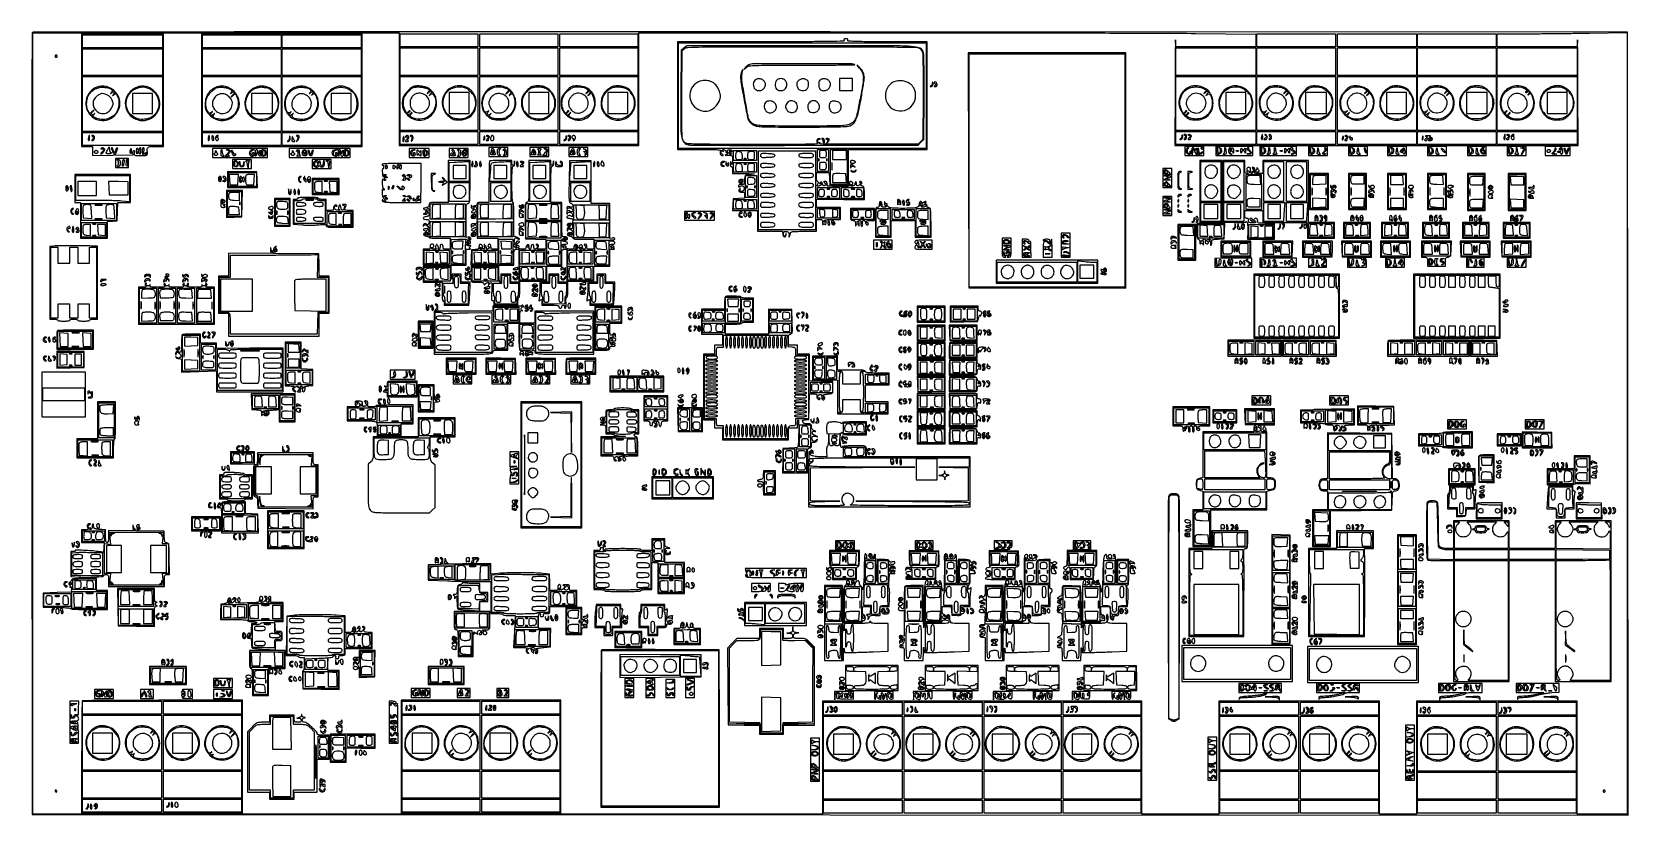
# Model space of a CAD drawing. Extents: x 4 to 1603, y 7 to 792.
import ezdxf

# ---------------------------------------------------------------- set-up
doc = ezdxf.new("R2010")
doc.units = 0

msp = doc.modelspace()

# ---------------------------------------------------------------- linework, layer by layer
for points in [[(4.463028, 790.750623, 0.090794), (4.267848, 789.688086, 0.000004), (4.202933, 675.011121, 0.000189), (4.180203, 548.51456, 0.000114), (4.244173, 398.5), (4.5, 7.5), (803.751263, 7.249377), (1603.002525, 6.998755), (1602.751263, 399.249377), (1602.5, 791.5), (803.718854, 791.750623, 0.000059), (387.797189, 791.831666, 0.000332), (164.795027, 791.700628, 0.000012), (5.544081, 791.497643, 0.311183)], [(372, 734.5), (372, 678), (492, 678), (612, 678), (612, 734.5), (612, 791), (860.835203, 791, -0.000244), (960.519191, 790.951381, -0.000293), (1054.248474, 790.804972, -0.00025), (1133.208468, 790.595827, -0.001971), (1169.835203, 790.336075), (1230, 789.67215), (1230, 783.336075), (1230, 777), (1190.04569, 777), (1150.09138, 777), (1149.74155, 783.75, 0.966762), (1149.594673, 783.747358, 0.001197), (1149.436949, 771.99375, 0.001263), (1149.295723, 755.375293, 0.000623), (1149.19586, 734.25), (1149, 678), (1351, 678), (1553, 678), (1552.80414, 734.25, 0.000623), (1552.704277, 755.375293, 0.001263), (1552.563051, 771.99375, 0.001197), (1552.405327, 783.747358, 0.966762), (1552.25845, 783.75), (1551.90862, 777), (1511.95431, 777), (1472, 777), (1472, 783.5), (1472, 790), (1499.336341, 790, 0.001757), (1512.466589, 790.046141, 0.00079), (1529.706332, 790.194555, 0.000782), (1547.917775, 790.408616, 0.001066), (1564.336341, 790.662314), (1602, 791.324629), (1602, 399.662314), (1602, 8), (1577, 8), (1552, 8), (1552, 64.5), (1552, 121), (1471.5, 121), (1391, 121), (1391, 64.5), (1391, 8), (1372.5, 8), (1354, 8), (1354, 64.5), (1354, 121), (1273.5, 121), (1193, 121), (1193, 64.5), (1193, 8), (1154.5, 8), (1116, 8), (1116, 64.5), (1116, 121), (956, 121), (796, 121), (796, 64.5), (796, 8), (400.5, 8), (5, 8), (5, 399.5), (5, 791), (188.5, 791), (372, 791)], [(54, 733.5), (54, 677), (59.5, 677), (65, 677), (65, 672.479295), (65, 667.958589), (85.25, 668.229295), (105.5, 668.5), (105.420599, 670.75, -0.040158), (105.459395, 671.611588, -0.060666), (105.642403, 672.339062, -0.081151), (105.931314, 672.832626, -0.223427), (106.287176, 673, -0.267937), (106.612716, 672.812059, -0.084843), (106.814889, 672.265625, -0.058641), (106.86984, 671.458019, -0.034932), (106.755249, 670.5, 0.073913), (106.694278, 669.025448, 0.280338), (107.231269, 668.323273, 0.088205), (108.643384, 668.043896, 0.004842), (113.176521, 668, 0.005759), (117.483003, 668.049605, 0.075314), (119.052718, 668.324524, 0.232274), (119.72498, 668.989806, 0.105361), (119.882325, 670.25, -0.022474), (119.706465, 674.558654, -0.221778), (120.460369, 676.157395, -0.163653), (122.308155, 676.872462, -0.011202), (128, 677), (136, 677), (136, 733.5), (136, 790), (95, 790), (54, 790)], [(817.638374, 783.5, -0.516902), (817.01047, 782.557623, -0.002708), (804.028419, 782.252764, -0.004068), (782.933967, 782.043326, -0.000448), (734.606989, 782), (651, 782), (651, 728), (651, 674), (673.122445, 674, -0.001872), (685.281103, 673.954476, -0.014467), (690.965316, 673.747361, -0.033658), (693.845499, 673.363067, -0.567126), (694.105192, 672.626748, 0.135552), (693.474092, 671.225833, 0.126816), (693.628769, 669.66034, 0.1377), (694.497622, 668.454678, 0.169771), (695.798118, 668, 0.030692), (696.587735, 668.048516, 0.434154), (696.737036, 668.253775, 0.179242), (696.533025, 668.590255, 0.009915), (695.538354, 669.348296, -0.124226), (694.584839, 670.498345, -0.168736), (694.436965, 671.828308, -0.281043), (695.119443, 672.529965, -0.20398), (696.223607, 672.361803, 0.036486), (696.632639, 672.148527, 0.343373), (696.812185, 672.195104, 0.279645), (696.834974, 672.401245, 0.029587), (696.595492, 672.845492, -0.049601), (696.379669, 673.287244, -0.110183), (696.329213, 673.656365, -0.18947), (696.445626, 673.89244, -0.191566), (696.690983, 673.984687, -0.108293), (697.67671, 673.749025, -0.035097), (698.984854, 672.999022, -0.066361), (699.760663, 672.314078, -0.636829), (699.627555, 672.015313, 0.263091), (699.403661, 671.883505, 0.185283), (699.356709, 671.588416, 0.085682), (699.540036, 671.128845, 0.035568), (699.930659, 670.583551, -0.041291), (700.451347, 669.838861, -0.21402), (700.503173, 669.351653, -0.209114), (700.173388, 668.981651, -0.039398), (699.303104, 668.662232, 0.017596), (698.590817, 668.435482, 0.629536), (698.577025, 668.30296, 0.139662), (698.891551, 668.214808, 0.006615), (700, 668.234206, -0.01613), (703.828455, 668.228351, -0.180698), (705.212342, 667.657354, -0.193649), (705.832457, 666.337993, -0.01895), (705.90032, 662.75, -0.004604), (705.823305, 660.018866, -0.069862), (705.656974, 659.088411, -0.659953), (705.396093, 659.065466, -0.045508), (705, 660, 0.007719), (704.391213, 661.804547, 0.457719), (704.105527, 661.91584, 0.243478), (703.861488, 661.56376, 0.004496), (703.583786, 659.25, 0.050511), (703.575151, 658.343339, 0.089566), (703.773951, 657.625212, 0.122787), (704.153372, 657.168363, 0.15968), (704.667119, 657, -0.203461), (705.231081, 656.760601, -0.101356), (705.654794, 656.093527, -0.063766), (705.917973, 655.001575, -0.027293), (706, 653.5), (706, 650), (718.75, 649.827401, -0.001422), (725.368901, 649.718971, -0.024886), (727.513216, 649.570807, -0.876258), (727.515838, 649.36856, -0.013897), (725.03619, 649.077401, 0.008069), (720.849877, 648.635242, 0.097077), (719.315091, 648.135274, 0.176414), (718.48408, 647.174486, 0.040891), (717.87949, 645.088651, 0.01991), (717.652055, 643.684442, 0.020765), (717.541032, 642.286158, 0.020982), (717.546179, 641.075019, 0.080222), (717.700289, 640.338651, -0.169544), (717.718435, 639.744146, -0.199822), (717.358259, 639.31638, -0.094975), (716.521135, 639.069177, -0.024444), (715.106989, 639, 0.029441), (713.616749, 638.912176, 0.099663), (712.695077, 638.610421, 0.156227), (712.192284, 638.066118, 0.111604), (712.015313, 637.25, 0.037791), (712.068136, 636.624842, 0.157676), (712.237975, 636.29265, 0.327951), (712.480744, 636.255562, 0.114236), (712.765313, 636.5, -0.122281), (713.854208, 637.405709, -0.112117), (715.276623, 637.734499, -0.126164), (716.575866, 637.406699, -0.178419), (717.354831, 636.517707, -0.09665), (717.644997, 634.864095, -0.125153), (717.238672, 633.384472, -0.137331), (716.216026, 632.371139, -0.127654), (714.786022, 632, -0.047007), (713.854898, 632.087732, -0.184986), (713.373311, 632.385471, -0.200456), (713.23615, 632.910429, -0.055974), (713.452257, 633.75, 0.00978), (713.771253, 634.639876, 0.264908), (713.724953, 634.876438, 0.417676), (713.536488, 634.88933, 0.01461), (712.946378, 634.337132, 0.151648), (712.294423, 633.109983, 0.229753), (712.6045, 631.964299, 0.170355), (713.843665, 631.259167, 0.092451), (715.617217, 631.267158, -0.044397), (716.946624, 631.400742, -0.225427), (717.604497, 631.097409, -0.155854), (717.927219, 630.303525, -0.019224), (718, 628.411232), (718, 625.099808), (712.25, 624.799904), (706.5, 624.5), (706.200096, 618.75), (705.900192, 613), (718.450096, 613), (731, 613), (731, 602.5), (731, 592), (743.433578, 592), (755.867155, 592), (756.183578, 589.25, 0.100584), (756.785417, 587.40335, 0.212892), (757.971793, 586.527896, 0.304569), (759.077444, 586.963214, 0.13973), (759.598283, 588.5, 0.002318), (759.645718, 589.566096, 0.241206), (759.585835, 589.695456, 0.542193), (759.504099, 589.66748, 0.003247), (759.278732, 588.75, -0.08086), (758.695474, 587.353923, -0.345782), (757.902915, 587.066536, -0.255617), (757.214969, 587.801574, -0.063033), (757, 589.5, -0.045188), (757.10183, 590.624446, -0.108672), (757.423469, 591.391339, -0.141313), (757.972999, 591.832474, -0.101445), (758.75, 591.984687, -0.067591), (760.741227, 591.696508, -0.137599), (762.076163, 590.874034, -0.158326), (762.676404, 589.568983, -0.098567), (762.541506, 587.874846, 0.005777), (762.207146, 586.639885, 0.166614), (762.232175, 586.316909, 0.566908), (762.393593, 586.295511, 0.01508), (762.919181, 587, 0.044592), (763.322633, 587.701894, 0.028947), (763.665378, 588.573438, 0.029066), (763.902833, 589.470781, 0.047993), (763.984687, 590.25, -0.269535), (764.546079, 591.196589, -0.094095), (766.106846, 591.716052, -0.030317), (769.336871, 591.952393, -0.003106), (777, 592), (790, 592), (790, 598), (790, 604), (793, 604, -0.032314), (794.706706, 603.889585, -0.172483), (795.52597, 603.472588, -0.158618), (795.935962, 602.610145, -0.026221), (796.078947, 600.75, 0.015258), (796.143181, 599.57902, 0.052727), (796.286954, 598.834135, 0.295667), (796.476775, 598.674311, 0.340873), (796.676193, 598.791738, -0.079345), (796.974659, 599.289727, -0.170181), (797.354876, 599.515255, -0.157975), (797.813793, 599.462188, -0.066074), (798.347246, 599.127413, 0.11588), (798.874434, 598.865124, 0.287687), (799.265425, 598.998747, 0.130961), (799.525684, 599.580287, 0.025143), (799.653757, 600.738968, 0.013585), (799.691525, 601.895528, 0.134112), (799.567, 602.36146, 0.486265), (799.330577, 602.394249, 0.062539), (798.95813, 601.932253, -0.066001), (798.575606, 601.464395, -0.100446), (798.130475, 601.189408, -0.129389), (797.69579, 601.147633, -0.157242), (797.333333, 601.333333, -0.363082), (797.248389, 602.287015, -0.143477), (798.351785, 603.175754, -0.068572), (800.64651, 603.77668, -0.039738), (803.5, 603.89019, 0.005395), (805.26848, 603.839093, 0.003679), (807.279688, 603.817499, 0.003708), (809.219907, 603.825336, 0.007461), (810.75, 603.865704), (814, 604), (814, 610), (814, 616), (802, 616), (790, 616), (790, 620), (790, 624), (802.25, 624.055234, -0.001037), (807.792014, 624.068729, -0.000628), (814.353125, 624.06286, -0.000629), (820.866749, 624.040662, -0.001107), (826.25, 624.00363), (838, 623.896792), (838, 630.331765, 0.008638), (837.935337, 634.074538, 0.06642), (837.643921, 635.801221, 0.150176), (836.99829, 636.749065, 0.105116), (835.835549, 637.332754, -0.028544), (834.735018, 637.688746, -0.192873), (834.324429, 638.072009, -0.242514), (834.343073, 638.574315, -0.044976), (834.884107, 639.360358, 0.03831), (835.397575, 640.08549, 0.124148), (835.566335, 640.64584, 0.173703), (835.424727, 641.106103, 0.093968), (834.982027, 641.511108, 0.059475), (834.51092, 641.72989, 0.066121), (834.018205, 641.82154, 0.075432), (833.579529, 641.778092, 0.134833), (833.266802, 641.600136, 0.164019), (833.154469, 641.373552, 0.258566), (833.231192, 641.17629, 0.129999), (833.521338, 641.041369, 0.044208), (833.988321, 641, -0.144371), (834.451605, 640.863382, -0.317379), (834.582634, 640.537814, -0.107535), (834.305151, 639.957864, -0.018764), (833.521341, 639.023581, -0.059841), (832.099159, 637.787027, -0.235496), (830.981553, 637.63683, -0.249937), (830.236237, 638.433694, -0.065631), (830, 640.225684, 0.033312), (829.949302, 640.985801, 0.090337), (829.783434, 641.497645, 0.222331), (829.539483, 641.679158, 0.252026), (829.262754, 641.596087, 0.081108), (828.978847, 641.201366, 0.037094), (828.738328, 640.612088, 0.035475), (828.572002, 639.939551, 0.040882), (828.512754, 639.281586, -0.132453), (828.337806, 638.653019, -0.083071), (827.842809, 638.066043, -0.073002), (827.111065, 637.608603, -0.065197), (826.25, 637.358439, -0.041532), (825.388213, 637.298433, -0.06681), (824.660938, 637.406061, -0.094945), (824.172842, 637.653793, -0.231984), (824, 638.006275, -0.134376), (824.09818, 638.364998, -0.125597), (824.367188, 638.634656, -0.106859), (824.772435, 638.770666, -0.077227), (825.25, 638.75, 0.120987), (825.726212, 638.770684, 0.124558), (826.132812, 639.01004, 0.112519), (826.405081, 639.437813, 0.085889), (826.5, 639.986305, 0.110219), (826.36764, 640.579451, 0.081625), (825.985937, 641.135007, 0.076527), (825.418672, 641.569079, 0.077693), (824.75, 641.809629, 0.088195), (823.926219, 641.821425, 0.188479), (823.387272, 641.502594, 0.131367), (823.086754, 640.797247, 0.035396), (823, 639.573324, -0.053641), (822.844091, 638.124246, -0.20233), (822.329456, 637.393577, -0.120842), (821.255576, 637.040823, -0.014583), (818.75, 636.92122, -0.007136), (813.463449, 636.898687, -0.005238), (807.602012, 637.018787, -0.001168), (801.781032, 637.212691, -0.189667), (801.20192, 637.464747, -0.135554), (801.072654, 637.692659, -0.013867), (800.936799, 638.303815, -0.016505), (800.817096, 639.055136, -0.012451), (800.733561, 639.886968, 0.068393), (800.54255, 640.775471, 0.103875), (800.127514, 641.44437, 0.112334), (799.505949, 641.855807, 0.090494), (798.715767, 642, 0.016919), (797.599981, 641.962233, 0.366789), (797.381448, 641.75, 0.215957), (797.505946, 641.384702, 0.007888), (798.551082, 640.30606, -0.014029), (799.55611, 639.242996, -0.203948), (799.718668, 638.763579, -0.270543), (799.463303, 638.393426, -0.023988), (798.372511, 637.944429, -0.065739), (797.441165, 637.74472, -0.174811), (796.794587, 637.921012, -0.146161), (796.336514, 638.501319, -0.041755), (796, 639.610786, 0.032318), (795.683146, 640.73103, 0.158198), (795.28786, 641.246651, 0.226032), (794.755665, 641.331637, 0.070542), (794, 640.98773, 0.014754), (793.285915, 640.501868, 0.195977), (793.121081, 640.237071, 0.417594), (793.243977, 640.06544, 0.0367), (793.833333, 640.015313, -0.236038), (794.672112, 639.583873, -0.302749), (794.709498, 638.738129, -0.136994), (793.699903, 637.788639, -0.107906), (792.246338, 637.390333, -0.027049), (791.105468, 637.392171, -0.271745), (790.724309, 637.64538, -0.230049), (790.723559, 638.138941, -0.020261), (791.329166, 639.270987, 0.025039), (791.86324, 640.292658, 0.116524), (791.994208, 640.940043, 0.200995), (791.79042, 641.385454, 0.099714), (791.25, 641.713987, -0.197412), (790.740665, 642.176506, -0.048147), (790.346378, 643.265097, -0.039471), (790.084983, 644.766428, -0.023374), (790, 646.583333), (790, 651), (796.452283, 651), (802.904565, 651), (803.202283, 644.75), (803.5, 638.5), (812.75, 638.212474), (822, 637.924948), (822, 655.962474), (822, 674), (861.5, 674), (901, 674), (901, 728), (901, 782), (860.893011, 782, -0.000957), (837.858817, 782.044109, -0.008524), (827.722732, 782.255762, -0.011372), (821.921367, 782.608165, -0.49975), (821.361626, 783.5, 0.099938), (821.477663, 784.187549, 0.218516), (821.244639, 784.65518, 0.136539), (820.620774, 784.923987, 0.033872), (819.5, 785, 0.033872), (818.379226, 784.923987, 0.136539), (817.755361, 784.65518, 0.218516), (817.522337, 784.187549, 0.099938)], [(27.552786, 768.08541, 0.099038), (27.401684, 767.679226, 0.097945), (27.417584, 767.244476, 0.097945), (27.597789, 766.848514, 0.099038), (27.91459, 766.552786, 0.099038), (28.320774, 766.401684, 0.097945), (28.755524, 766.417584, 0.097945), (29.151486, 766.597789, 0.099038), (29.447214, 766.91459, 0.099038), (29.598316, 767.320774, 0.097945), (29.582416, 767.755524, 0.097945), (29.402211, 768.151486, 0.099038), (29.08541, 768.447214, 0.099038), (28.679226, 768.598316, 0.097945), (28.244476, 768.582416, 0.097945), (27.848514, 768.402211, 0.099038)], [(657.305764, 775.587297), (654.5, 773.174593), (654.219231, 730.128818, 0.001814), (654.125033, 697.582294, 0.031225), (654.797095, 686.956386, 0.12057), (656.758001, 681.833587, 0.172431), (660.672499, 679.016844, 0.068129), (664.512493, 678.451453, 0.000805), (690.035526, 678.233746, 0.001844), (724.762487, 678.121554, 0.000537), (778.227424, 678.203483), (891.954847, 678.5), (894.727424, 681.271891), (897.5, 684.043783), (897.781668, 726.738331, 0.001471), (897.856147, 747.119692, 0.005069), (897.731538, 760.337269, 0.004195), (897.472731, 769.592719, 0.089325), (896.890814, 772.263598, 0.240604), (892.595587, 775.924702, 0.046675), (882.184219, 777.395619, 0.011366), (860.158632, 777.931747, 0.000401), (775.105424, 778), (660.111527, 778)], [(892.385358, 775.87028, -0.059375), (893.415192, 775.244344, -0.037133), (894.459387, 774.29285, -0.036899), (895.361799, 773.18559, -0.054392), (895.964079, 772.08672, -0.090841), (896.489699, 769.638871, -0.003076), (896.729063, 759.741672, -0.004578), (896.848783, 746.249142, -0.001579), (896.781668, 726.743382), (896.5, 684.053884), (894.222483, 681.776942), (891.944966, 679.5), (842.419047, 679.25903, -0.001283), (820.332208, 679.208233, -0.003894), (805.311159, 679.329223, -0.001063), (793.791788, 679.53624, -0.580648), (793.520894, 680.033807, 0.090748), (793.664261, 680.400638, 0.229348), (793.592677, 680.670462, 0.19999), (793.322679, 680.806188, 0.071353), (792.88372, 680.774777, -0.242405), (791.791949, 681.06724, -0.19734), (791.265561, 682.174559, -0.15832), (791.625959, 683.529576, -0.187976), (792.692914, 684.299681, 0.001975), (793.895299, 684.616361, 0.327333), (793.975744, 684.716526, 0.405416), (793.900085, 684.801687, 0.002265), (792.718615, 684.883999, 0.153396), (791.312844, 684.540888, 0.165601), (790.407576, 683.463409, 0.148154), (790.292138, 681.954766, 0.119292), (791.010569, 680.487265, -0.619136), (790.609668, 679.579847, -0.005631), (781.156528, 679.250981, -0.005304), (765.023918, 679.042775, -0.000574), (727.771668, 679, -0.001036), (698.489293, 679.060682, -0.003007), (678.240029, 679.266405, -0.001598), (663.113687, 679.559427, -0.078376), (660.161319, 680.093609, -0.049047), (658.602212, 680.815158, -0.078818), (657.473732, 681.744205, -0.073259), (656.635112, 683.028529, -0.036975), (655.955463, 684.843609, -0.063912), (655.46922, 687.9208, -0.003126), (655.233448, 698.251465, -0.004236), (655.121783, 712.043271, -0.001717), (655.193367, 730.839057), (655.5, 773.178115), (657.860784, 775.089057, -0.16192), (661.218221, 776.350603, -0.005517), (675.484361, 776.740701, -0.003824), (701.132758, 776.962716, -0.000252), (775.063731, 777, -0.000513), (829.723836, 776.943876, -0.001894), (864.259272, 776.742143, -0.000612), (889.719655, 776.465827, -0.104238)], [(832.625037, 755.992846, -0.025959), (834.61417, 753.397937, -0.043845), (835.961866, 751.01366, -0.050906), (836.737679, 748.712051, -0.055906), (837, 746.37328, -0.042619), (836.413615, 739.506419, -0.005098), (833.674808, 724.504087, -0.004072), (830.615126, 709.325309, -0.063668), (828.881127, 704.331717, -0.13439), (825.283905, 700.300452, -0.112411), (819.882273, 698.32153, -0.030208), (809.254942, 697.609597, -0.001623), (775.5, 697.5, -0.000875), (748.62435, 697.547019, -0.008248), (737.090153, 697.777671, -0.016991), (730.554022, 698.239027, -0.099276), (727.279644, 699.26035, -0.030034), (725.96674, 700.084032, -0.025493), (724.68477, 701.102455, -0.026282), (723.611493, 702.153335, -0.063082), (722.968229, 703.059364, -0.077927), (721.464744, 707.366339, -0.0026), (718.303183, 725.235443, -0.002833), (715.356232, 743.015515, -0.069519), (715.257678, 748, -0.011907), (715.471511, 749.48661, -0.009843), (715.768048, 751.059375, -0.009972), (716.097336, 752.491605, -0.026118), (716.407229, 753.5, 0.018984), (716.646459, 754.24067, 0.684988), (716.543363, 754.318086, 0.110069), (716.261007, 754.040807, 0.00624), (715.604505, 753, 0.048008), (715.013912, 751.790719, 0.025776), (714.511896, 750.20625, 0.025425), (714.162864, 748.522927, 0.036113), (714.0386, 747, 0.045055), (714.587509, 740.223756, 0.004044), (717.625589, 723.429442, 0.002384), (721.016302, 705.970228, 0.096157), (722.482257, 702.386735, 0.046991), (723.301378, 701.361176, 0.022942), (724.519387, 700.210322, 0.022529), (725.906113, 699.120389, 0.030251), (727.259418, 698.27081, 0.098861), (730.548388, 697.242478, 0.017316), (737.052076, 696.777841, 0.008304), (748.551635, 696.54685, 0.000869), (775.5, 696.5, 0.001205), (798.861166, 696.55631, 0.005881), (812.084935, 696.775605, 0.007013), (820.585695, 697.135991, 0.085936), (823.741157, 697.867657, 0.112578), (827.344013, 700.458908, 0.084932), (829.915806, 704.619771, 0.04356), (832.079381, 711.686751, 0.008298), (834.666501, 724.894422, 0.002391), (835.940376, 732.225136, 0.003244), (837.015957, 738.857011, 0.002173), (837.857829, 744.429283, 0.036031), (837.995684, 746.29966, 0.066946), (837.641401, 748.964925, 0.050385), (836.580631, 751.728241, 0.048655), (834.936842, 754.324397, 0.05176), (832.852379, 756.495206), (830.5, 758.485692)], [(723.354429, 759.307952, 0.063973), (722.398917, 758.990311, 0.032534), (721.294382, 758.367023, 0.031687), (720.221877, 757.564902, 0.040924), (719.354429, 756.694134), (717.5, 754.5), (719.854988, 756.5, -0.147774), (722.688845, 757.733843, -0.020416), (729.168385, 758.229785, -0.008325), (741.375037, 758.4607, -0.000566), (776.067683, 758.5, 0.001184), (796.603712, 758.548631, 0.002075), (813.601585, 758.699666, 0.00047), (828.161955, 758.903147, 0.820671), (828.212695, 759.179715, 0.094268), (825.468825, 759.706913, 0.000155), (776.471658, 759.782026, 0.000292), (728.565136, 759.812643, 0.048343)], [(71.263634, 737.024123, 0.119457), (64.229606, 733.449474, 0.115358), (59.503935, 727.010468, 0.115278), (58.121418, 719.139836, 0.119167), (60.401943, 711.57711, 0.12324), (66.419452, 705.43724, 0.131127), (74.480771, 703.036432, 0.129159), (82.760453, 704.959421, 0.117768), (89.36393, 710.746, 0.158393), (92.321779, 720.22055, 0.148986), (89.251573, 729.892575, 0.147488), (81.274715, 736.274365, 0.154792)], [(80, 735.981851, -0.067157), (80.70877, 735.864261, -0.028208), (81.617026, 735.527645, -0.027283), (82.561423, 735.052811, -0.031883), (83.398385, 734.499452, -0.030941), (84.40005, 733.638872, -0.162667), (84.72831, 733.003142, -0.171377), (84.599685, 732.317044, -0.03521), (83.898385, 731.281256, 0.001484), (82.993306, 730.1213, 0.372998), (82.999907, 730.000097, 0.38264), (83.11916, 729.99156, 0.001503), (84.274166, 730.892501, -0.06015), (85.739207, 731.781268, -0.312225), (86.620738, 731.620738, -0.312225), (86.781268, 730.739207, -0.06015), (85.892501, 729.274166, 0.001509), (84.986601, 728.112774, 0.413261), (85.000774, 727.999396, 0.343476), (85.128296, 727.999273, 0.001378), (86.326215, 728.935698, -0.022444), (87.377076, 729.688083, -0.145127), (87.995335, 729.871396, -0.202393), (88.502454, 729.657353, -0.050076), (89.076478, 728.935698, -0.086488), (90.883528, 724.653656, -0.069262), (91.326523, 719.660136, -0.067641), (90.383708, 714.619231, -0.07484), (88.142257, 710.199781, -0.10371), (84.272218, 706.628019, -0.078577), (78.896056, 704.469324, -0.077844), (73.06511, 704.062715, -0.098188), (67.879577, 705.562273, -0.017651), (66.214448, 706.499255, -0.136063), (65.608724, 707.146224, -0.230483), (65.588733, 707.83616, -0.060055), (66.179237, 708.812273, 0.001812), (67.017229, 709.89113, 0.437725), (66.998557, 710.000939, 0.319342), (66.864382, 709.99543, 0.00155), (65.725834, 709.107499, -0.060503), (64.151055, 708.153672, -0.395267), (63.352685, 708.426335, -0.258369), (63.370919, 709.509923, -0.045066), (64.589464, 711.243869), (66.5, 713.5), (64.32209, 711.660253, -0.020907), (62.904827, 710.561174, -0.236147), (62.222991, 710.455325, -0.18555), (61.632516, 710.929618, -0.012477), (60.57209, 712.860593, -0.097892), (59.063355, 718.066454, -0.078347), (59.46932, 723.902332, -0.079046), (61.640489, 729.282079, -0.103029), (65.237967, 733.169448, -0.044444), (67.973986, 734.772333, -0.039783), (71.052195, 735.936584, -0.041865), (74.044649, 736.538163, -0.078889), (76.5, 736.433142, 0.010392), (77.375385, 736.274378, 0.0076), (78.353125, 736.133169, 0.007684), (79.283892, 736.02767, 0.016802)], [(111.275048, 737.038835, 0.045918), (108.019814, 735.931455, 0.05405), (105.207651, 734.292547, 0.051485), (102.707631, 732.016462, 0.036208), (100.382731, 729.002159, 0.140807), (97.72986, 720.570609, 0.135109), (99.892815, 711.865439, 0.132609), (106.255868, 705.379151, 0.133614), (115, 703, 0.134621), (123.852594, 705.427474, 0.13484), (130.22231, 712.029789, 0.137581), (132.24954, 720.848188, 0.142231), (129.351541, 729.307427, 0.061879), (125.58029, 733.469109, 0.076854), (121.152541, 736.230098, 0.081076), (116.297756, 737.430308, 0.07934)], [(119.25214, 735.946828, -0.084913), (123.994182, 733.712595, -0.079577), (127.847121, 729.987381, -0.079062), (130.36269, 725.221199, -0.082144), (131.230769, 719.972981, -0.097525), (129.918463, 713.308953, -0.113955), (126.201285, 708.05568, -0.11192), (120.496567, 704.900927, -0.091498), (113.54232, 704.204933, -0.124782), (105.778824, 706.872974, -0.129415), (100.349506, 712.890028, -0.130646), (98.61706, 720.752523, -0.128356), (100.997735, 728.496336, -0.049197), (103.46441, 731.728393, -0.070232), (106.265837, 733.995456, -0.060388), (109.903015, 735.617513, -0.026921), (115, 736.892062, -0.098008), (115.342045, 736.890629, -0.00479), (116.455316, 736.654323, -0.007622), (117.778345, 736.33898, -0.005415)], [(191, 737.128817, 0.079487), (185.514551, 734.776843, 0.088399), (181.264265, 730.895662, 0.087595), (178.589159, 725.753184, 0.076381), (177.666667, 719.749632, 0.018868), (177.788409, 716.524539, 0.056986), (178.201607, 714.368019, 0.064669), (179.057464, 712.513208, 0.029747), (180.608388, 710.345126, 0.076274), (185.625349, 705.781491, 0.094601), (191.435183, 703.34413, 0.097831), (197.578783, 703.260926, 0.087369), (203.566094, 705.485866, 0.071346), (206.867052, 708.114742, 0.057416), (209.583448, 711.754785, 0.057711), (211.388426, 715.895221, 0.074087), (212, 720, 0.12126), (210.213693, 727.257293, 0.101319), (205.182402, 733.420434, 0.103152), (198.220965, 737.032601, 0.130604)], [(202.816921, 734.320857, -0.025341), (204.04537, 733.459871, -0.15121), (204.487444, 732.825562, -0.197489), (204.432131, 732.147853, -0.048173), (203.816921, 731.183098, 0.001834), (202.98232, 730.108333, 0.440965), (203.001536, 729.999023, 0.316301), (203.136548, 730.005312, 0.001554), (204.274166, 730.892501, -0.060503), (205.848945, 731.846328, -0.395267), (206.647315, 731.573665, -0.258369), (206.629081, 730.490077, -0.045066), (205.410536, 728.756131), (203.5, 726.5), (205.740036, 728.395971), (207.980073, 730.291941), (209.490036, 726.678089, -0.086139), (210.829321, 720.797463, -0.090555), (210.069295, 714.917483, -0.092646), (207.309206, 709.791391, -0.095306), (202.907121, 706.067955, -0.028569), (200.590845, 704.935006, -0.050932), (198.563515, 704.31673, -0.047555), (196.359916, 704.097421, -0.021728), (193.46783, 704.21111, -0.028735), (189.296026, 704.799828, -0.094277), (186.72844, 705.8422, -0.213145), (185.814745, 707.245513, -0.20789), (186.237669, 708.882679, 0.002196), (187.023357, 709.898485, 0.486414), (186.996929, 710.001349, 0.27481), (186.849052, 709.983142, 0.001642), (185.725834, 709.107499, -0.06015), (184.260793, 708.218732, -0.312225), (183.379262, 708.379262, -0.312225), (183.218732, 709.260793, -0.06015), (184.107499, 710.725834, 0.001503), (185.00844, 711.88084, 0.38264), (184.999903, 712.000093, 0.372998), (184.8787, 712.006694, 0.001484), (183.718744, 711.101615, -0.03419), (182.684325, 710.398162, -0.171831), (182.007448, 710.269027, -0.166696), (181.388127, 710.593169, -0.031734), (180.561773, 711.584633, -0.078221), (179.409225, 713.82439, -0.042136), (178.684898, 716.850979, -0.039206), (178.437699, 720.263671, -0.038722), (178.724157, 723.687602, -0.104916), (180.139102, 727.336275, -0.044899), (183.398074, 731.460414, -0.044792), (187.282088, 734.886143, -0.122105), (190.647357, 736.270454, -0.042561), (193.829396, 736.468559, -0.034003), (197.25288, 736.156596, -0.035053), (200.424521, 735.417554, -0.065501)], [(230.479078, 737.068186, 0.157979), (221.787132, 731.763827, 0.148093), (217.58037, 722.227378, 0.149748), (219.390945, 712.039881, 0.16194), (226.565724, 704.991287, 0.119251), (235.210739, 703.075766, 0.131671), (243.426402, 705.448579, 0.133381), (249.281386, 711.576827, 0.123851), (251.441865, 720.004425, 0.108144), (249.789573, 727.720713, 0.115809), (245.08358, 733.822203, 0.117328), (238.209276, 737.139761, 0.113131)], [(239.25, 736.013655, -0.085052), (240.062705, 735.867866, -0.036414), (241.073438, 735.416511, -0.034683), (242.105551, 734.766367, -0.038503), (243, 734, 0.01161), (243.802524, 733.233903, 0.016057), (244.559375, 732.5875, 0.012597), (245.209461, 732.093766, 0.157369), (245.5, 732, -0.138027), (245.683436, 731.948378, -0.117009), (245.826805, 731.806094, -0.099025), (245.907056, 731.592131, -0.07422), (245.9104, 731.339895, 0.179658), (245.980591, 731.026911, 0.047129), (246.305362, 730.61725, 0.041675), (246.790186, 730.189463, 0.03238), (247.380772, 729.806785, -0.16576), (248.872708, 728.146551, -0.040818), (250.049424, 724.618555, -0.0415), (250.688081, 720.594322, -0.064522), (250.497204, 717.090772, -0.114978), (247.708503, 710.713713, -0.107793), (242.332976, 706.047822, -0.106586), (235.448681, 704.010562, -0.110109), (228.423238, 705.029185, -0.08371), (225.315909, 706.851288, -0.045424), (222.184624, 709.999964, -0.045476), (219.68137, 713.651484, -0.085884), (218.498424, 717.009325, -0.092112), (218.594018, 722.860181, -0.076992), (220.749092, 728.696474, -0.08168), (224.399879, 733.300752, -0.131031), (228.827263, 735.587811, 0.004377), (229.923857, 735.838787, 0.004465), (231.008633, 736.107329, 0.004339), (231.946828, 736.357195, 0.018477), (232.5, 736.531901, -0.068662), (233.01996, 736.64042, -0.023315), (233.79375, 736.657463, -0.022679), (234.660912, 736.596705, -0.024216), (235.5, 736.458085, 0.014163), (236.393212, 736.292017, 0.009384), (237.426562, 736.149839, 0.009448), (238.436395, 736.049467, 0.018095)], [(270.263634, 737.024123, 0.090712), (264.677685, 734.574199, 0.091376), (260.337275, 730.31037, 0.089868), (257.751489, 724.713574, 0.084269), (257.213902, 718.434165, 0.152725), (261.11008, 708.842575, 0.161364), (269.698024, 703.43595, 0.157035), (280.001381, 704.15447, 0.144205), (288.365385, 710.748069, 0.160523), (291.258025, 720.150972, 0.146882), (288.143885, 729.820618, 0.145415), (280.183981, 736.241027, 0.156852)], [(279, 735.981851, -0.067157), (279.70877, 735.864261, -0.028208), (280.617026, 735.527645, -0.027283), (281.561423, 735.052811, -0.031883), (282.398385, 734.499452, -0.030941), (283.40005, 733.638872, -0.162667), (283.72831, 733.003142, -0.171377), (283.599685, 732.317044, -0.03521), (282.898385, 731.281256, 0.001484), (281.993306, 730.1213, 0.372998), (281.999907, 730.000097, 0.38264), (282.11916, 729.99156, 0.001503), (283.274166, 730.892501, -0.06044), (284.73282, 731.776244, -0.307886), (285.619417, 731.62098, -0.310762), (285.795058, 730.743146, -0.060895), (284.940729, 729.274166, 0.001505), (284.134831, 728.203868, 0.190155), (284.0915, 728.045182, 0.606101), (284.166535, 728.015928, 0.002547), (284.998228, 728.75, -0.047209), (286.359252, 729.75045, -0.246408), (287.258468, 729.801164, -0.168236), (288.038861, 729.05914, -0.02114), (289.035759, 726.91367, -0.064528), (290.089107, 723.014073, -0.055182), (290.194243, 718.756874, -0.055727), (289.369722, 714.623629, -0.069201), (287.678599, 711.090517, -0.065242), (284.806139, 707.781574, -0.075686), (281.308485, 705.517369, -0.072624), (277.173323, 704.335307, -0.054096), (272.422649, 704.214857, -0.029008), (268.277705, 704.802094, -0.094631), (265.722886, 705.844624, -0.21297), (264.813701, 707.247628, -0.207415), (265.237669, 708.882679, 0.002196), (266.023357, 709.898485, 0.486414), (265.996929, 710.001349, 0.27481), (265.849052, 709.983142, 0.001642), (264.725834, 709.107499, -0.06015), (263.260793, 708.218732, -0.312225), (262.379262, 708.379262, -0.312225), (262.218732, 709.260793, -0.06015), (263.107499, 710.725834, 0.001642), (263.983142, 711.849052, 0.27481), (264.001349, 711.996929, 0.486414), (263.898485, 712.023357, 0.002196), (262.882679, 711.237669, -0.207415), (261.247628, 710.813701, -0.21297), (259.844624, 711.722886, -0.094631), (258.802094, 714.277705, -0.029008), (258.214857, 718.422649, -0.051978), (258.31064, 722.956104, -0.065787), (259.372481, 727.006748, -0.070059), (261.374688, 730.442484, -0.071241), (264.237967, 733.169448, -0.044444), (266.973986, 734.772333, -0.039783), (270.052195, 735.936584, -0.041865), (273.044649, 736.538163, -0.078889), (275.5, 736.433142, 0.010392), (276.375385, 736.274378, 0.0076), (277.353125, 736.133169, 0.007684), (278.283892, 736.02767, 0.016802)], [(308.655189, 736.573985, 0.107078), (301.801959, 732.245305, 0.11502), (297.568108, 725.567676, 0.11899), (296.804342, 717.891426, 0.120346), (299.634615, 710.748069, 0.049362), (302.852329, 707.045277, 0.076749), (306.328315, 704.649141, 0.077545), (310.337989, 703.428291, 0.051483), (315.152229, 703.245728, 0.1524), (324.925099, 707.007543, 0.161532), (330.54907, 715.580626, 0.159734), (329.965828, 725.891618, 0.148921), (323.396538, 734.201158, 0.048292), (319.725823, 736.252733, 0.063473), (316.047667, 737.335817, 0.06659), (312.358473, 737.434015, 0.060984)], [(322.5, 733.823371, -0.042209), (325.971687, 731.015765, -0.084614), (328.064811, 728.190181, -0.081112), (329.155015, 724.749824, -0.036268), (329.5, 720, -0.044563), (329.040211, 714.851416, -0.083338), (327.631591, 710.924681, -0.091364), (325.126827, 707.907956, -0.063226), (321.381723, 705.510898, -0.077791), (317.472859, 704.35382, -0.049063), (312.706802, 704.189427, -0.049727), (308.121211, 704.943289, -0.095662), (304.785293, 706.567322, -0.084386), (300.672387, 710.906615, -0.083718), (298.210364, 716.372732, -0.08626), (297.719542, 722.19805, -0.097612), (299.282236, 727.578891, -0.103947), (303.578908, 732.844653, -0.104506), (309.623995, 735.922893, -0.105911), (316.329936, 736.269904, -0.109518)], [(387.139676, 737.333779, 0.118577), (383.9916, 735.830409, 0.038485), (380.221708, 732.257976, 0.038875), (376.997842, 728.083796, 0.098943), (375.575348, 724.549948, 0.049208), (375.168265, 719.888525, 0.070793), (375.796957, 715.8001, 0.071541), (377.533384, 712.080546, 0.051494), (380.427656, 708.519712, 0.091693), (386.065607, 704.641653, 0.105442), (392.444192, 703.285159, 0.105376), (398.824379, 704.648674, 0.091473), (404.466667, 708.533333, 0.109369), (408.498897, 714.858564, 0.111411), (409.448427, 722.250958, 0.110205), (407.13003, 729.397821, 0.105087), (401.96484, 735.025036, 0.08181), (399.183656, 736.387486, 0.034457), (395.112015, 737.312434, 0.034305), (390.784931, 737.685082, 0.056762)], [(402.092117, 733.934407, -0.012435), (403.982405, 732.516265, -0.157659), (404.470481, 731.786579, -0.221637), (404.348581, 731.028474, -0.027297), (403.306776, 729.658711, 0.000736), (402.051474, 728.178428, 0.196848), (402.000921, 728.022304, 0.596455), (402.077115, 727.988315, 0.001233), (403.358213, 728.979486, -0.02847), (404.446752, 729.730657, -0.163501), (405.120698, 729.88347, -0.176873), (405.720289, 729.592883, -0.034517), (406.506745, 728.659888, -0.147316), (408.734924, 722.337673, -0.107426), (407.483886, 714.948487, -0.103811), (403.209362, 708.545381, -0.128768), (397.009752, 705.002626, -0.120203), (388.426948, 704.798534, -0.137546), (381.199341, 708.643083, -0.135246), (376.943968, 715.746981, -0.114568), (376.569271, 724.517555, -0.093855), (377.895314, 727.910138, -0.042849), (380.768106, 731.725299, -0.042721), (384.178984, 734.930664, -0.115121), (387.16996, 736.337748, -0.05717), (390.845018, 736.692667, -0.035452), (395.168155, 736.307704, -0.035739), (399.241806, 735.349005, -0.079213)], [(424.052739, 735.782648, 0.124529), (417.755267, 730.025778, 0.131655), (415.118429, 722.085582, 0.126945), (416.77037, 713.664812, 0.111487), (422.335053, 706.616541, 0.030427), (424.484803, 705.083143, 0.062544), (426.357795, 704.215452, 0.055218), (428.534176, 703.777496, 0.019273), (431.729786, 703.618497, 0.086305), (438.767955, 704.761612, 0.107909), (444.402594, 708.202152, 0.110014), (448.016837, 713.61788, 0.092597), (449.285714, 720.410712, 0.124907), (447.082887, 729.09103, 0.132413), (441.036738, 735.447969, 0.133517), (432.65767, 737.872776, 0.127948)], [(441.195819, 734.003699, 0.015831), (441.885769, 733.205803, 0.021962), (442.556282, 732.539503, 0.019337), (443.140857, 732.047462, 0.187138), (443.445819, 731.956127, -0.129569), (443.668847, 731.915842, -0.087682), (443.881497, 731.7668, -0.077573), (444.051603, 731.53336, -0.069238), (444.150766, 731.25, 0.101057), (444.301697, 730.892822, 0.02943), (444.669728, 730.418697, 0.028275), (445.157201, 729.921434, 0.026864), (445.705732, 729.473224, -0.145823), (446.977703, 727.799398, -0.036115), (447.967191, 724.459386, -0.037319), (448.497226, 720.730945, -0.06175), (448.317206, 717.561271, -0.061564), (447.330594, 714.405932, -0.04529), (445.519526, 711.217288, -0.045265), (443.162424, 708.404729, -0.061247), (440.545712, 706.371942, -0.089942), (436.491176, 704.851729, -0.057655), (431.460677, 704.528659, -0.057825), (426.50963, 705.361067, -0.092642), (422.694253, 707.284038, -0.125632), (417.614637, 713.70567, -0.119874), (416.118929, 721.893836, -0.123497), (418.555122, 729.667782, -0.13831), (424.30078, 734.9828, -0.074956), (428.718575, 736.456501, -0.057621), (433.801779, 736.747719, -0.06119), (438.378329, 735.914386, -0.147849)], [(466.5, 737.15032, 0.119995), (459.876209, 733.059797, 0.110125), (455.619634, 726.260761, 0.111598), (454.686967, 718.374341, 0.126024), (457.33443, 711.238918, 0.049075), (460.360241, 707.676179, 0.074351), (463.663376, 705.31698, 0.073667), (467.535424, 704.013524, 0.047241), (472.270214, 703.618497, 0.019273), (475.465824, 703.777496, 0.055218), (477.642205, 704.215452, 0.062544), (479.515197, 705.083143, 0.030427), (481.664947, 706.616541, 0.07333), (486.148271, 711.487613, 0.094482), (488.563412, 717.057041, 0.096728), (488.729903, 723.021181, 0.080544), (486.697261, 729.039977, 0.093167), (483.132343, 733.519143, 0.08292), (478.044995, 736.619414, 0.082682), (472.212494, 737.904444, 0.091818)], [(478.678089, 735.490036), (482.291941, 733.980073), (480.395971, 731.740036), (478.5, 729.5), (480.756131, 731.410536, -0.050963), (482.542876, 732.635031, -0.290063), (483.640241, 732.562872, -0.325254), (483.955968, 731.582566, -0.056415), (483.094534, 729.704522, 0.003316), (482.363909, 728.474899, 0.129919), (482.279688, 728.171902, 0.648889), (482.391383, 728.120361, 0.010054), (483.082389, 728.75, -0.051472), (484.391791, 729.758321, -0.25928), (485.281454, 729.799254, -0.172497), (486.033893, 729.019785, -0.022678), (486.902175, 726.850777, -0.073495), (487.946798, 721.38083, -0.080311), (487.309067, 716.015271, -0.081538), (485.029455, 711.189316, -0.078959), (481.305747, 707.284038, -0.035704), (479.315376, 705.979371, -0.056478), (477.43514, 705.193247, -0.048787), (475.23585, 704.780129, -0.019955), (472.196474, 704.633288, -0.020278), (469.845815, 704.708961, -0.019884), (467.493435, 704.974713, -0.020228), (465.453018, 705.372859, -0.06785), (464.185433, 705.862542, -0.025792), (462.955511, 706.626323, -0.160718), (462.515712, 707.211143, -0.204924), (462.566607, 707.860952, -0.0454), (463.185433, 708.819739, 0.001847), (464.017954, 709.891992, 0.44295), (463.998405, 710.000999, 0.314444), (463.862877, 709.994229, 0.001557), (462.725834, 709.107499, -0.070974), (461.219167, 708.237341, -0.328789), (460.303254, 708.474417, -0.259068), (460.11409, 709.54296, -0.056355), (460.94851, 711.295478, 0.002204), (461.828606, 712.722771, 0.239688), (461.845612, 712.941358, 0.499866), (461.704967, 712.977399, 0.003622), (460.618274, 712.092382, -0.127802), (459.13077, 711.398468, -0.243411), (457.900401, 711.772705, -0.118793), (456.875666, 713.401715, -0.025807), (455.972296, 716.622834, -0.132435), (456.353289, 725.795474, -0.144141), (461.317919, 733.191715, -0.14337), (469.522283, 736.743212, -0.130611)], [(506.139676, 737.27981, 0.122186), (502.854905, 735.770685, 0.044665), (499.131983, 732.21016, 0.04475), (496.025272, 727.940084, 0.095533), (494.635369, 724.121187, 0.114885), (495.231394, 715.64505, 0.12221), (499.522207, 708.522207, 0.12221), (506.64505, 704.231394, 0.114885), (515.121187, 703.635369, 0.094166), (519.400105, 705.17958, 0.060742), (523.590396, 708.401271, 0.060878), (526.873058, 712.524339, 0.096151), (528.456602, 716.743132, 0.044546), (528.779325, 720.854517, 0.056747), (528.30893, 724.626347, 0.058961), (527.027571, 728.080444, 0.054142), (524.945937, 731.24942, 0.062577), (521.147049, 734.834367, 0.080458), (516.873238, 737.010003, 0.075828), (511.930687, 737.802223, 0.048806)], [(518.655317, 735.359273, -0.086126), (522.998593, 732.291933, -0.084898), (526.080117, 727.926658, -0.081648), (527.616511, 722.630848, -0.071823), (527.47846, 716.872507, -0.089534), (526.002228, 712.777056, -0.066797), (523.060291, 708.970308, -0.066722), (519.214683, 706.069819, -0.088831), (515.089862, 704.63036, -0.052668), (511.350323, 704.430757, -0.041383), (507.325684, 704.975898, -0.041646), (503.893525, 706.039827, -0.170821), (502.283109, 707.458596, 0.035398), (501.928093, 707.99932, 0.038656), (501.509726, 708.467744, 0.041979), (501.092259, 708.805751, 0.126231), (500.75, 708.928967, -0.092846), (500.458163, 709.012757, -0.080333), (500.199447, 709.199447, -0.080333), (500.012757, 709.458163, -0.092846), (499.928967, 709.75, 0.126231), (499.805751, 710.092259, 0.041979), (499.467744, 710.509726, 0.038656), (498.99932, 710.928093, 0.035398), (498.458596, 711.283109, -0.170821), (497.039827, 712.893525, -0.041646), (495.975898, 716.325684, -0.041383), (495.430757, 720.350323, -0.052668), (495.63036, 724.089862, -0.089758), (496.920673, 727.765556, -0.049069), (499.684233, 731.680319, -0.049502), (503.052066, 734.875619, -0.118539), (506.16996, 736.283778, -0.027851), (509.770021, 736.763787, -0.037712), (513.050587, 736.76863, -0.041634), (516.01186, 736.299449, -0.050722)], [(546.139676, 737.333779, 0.118577), (542.9916, 735.830409, 0.038485), (539.221708, 732.257976, 0.038875), (535.997842, 728.083796, 0.098943), (534.575348, 724.549948, 0.04894), (534.175608, 720.000656, 0.067429), (534.766909, 715.946006, 0.069705), (536.391084, 712.295797, 0.056952), (539.05302, 708.94698, 0.139088), (548.170316, 703.859165, 0.157746), (558.116981, 704.659825, 0.158825), (565.66243, 711.122484, 0.141189), (568.397108, 721.120155, 0.048871), (567.917866, 725.412631, 0.070354), (566.611284, 728.999514, 0.069451), (564.345998, 732.116334, 0.046248), (560.995568, 735.003156, 0.081178), (558.196674, 736.378642, 0.034804), (554.124559, 737.311481, 0.034609), (549.797031, 737.686417, 0.056739)], [(556.03125, 736.34375, -0.124393), (561.323011, 733.820681, -0.096342), (565.383383, 728.863592, -0.09152), (567.433804, 722.498934, -0.098355), (566.997374, 715.990248, -0.128768), (563.454619, 709.790638, -0.103811), (557.051513, 705.516114, -0.107426), (549.662327, 704.265076, -0.147316), (543.340112, 706.493255, -0.034517), (542.407117, 707.279711, -0.176873), (542.11653, 707.879302, -0.163501), (542.269343, 708.553248, -0.02847), (543.020514, 709.641787, 0.001233), (544.011685, 710.922885, 0.596455), (543.977696, 710.999079, 0.196848), (543.821572, 710.948526, 0.000736), (542.341289, 709.693224, -0.024641), (540.972267, 708.640466, -0.214457), (540.23578, 708.503588, -0.166855), (539.539533, 708.949295, -0.013838), (538.23286, 710.693224, -0.085679), (535.719515, 715.971238, -0.08957), (535.174404, 721.703104, -0.089682), (536.668319, 727.257726, -0.086157), (540.025727, 732.025727, -0.052262), (543.50884, 734.847978, -0.078418), (547.074553, 736.440437, -0.07397), (551.111174, 736.910139, -0.041415)], [(584.025054, 736.212339, 0.055058), (580.143187, 733.467801, 0.063012), (577.149618, 730.051307, 0.065002), (575.170372, 726.094673, 0.064873), (574.27156, 721.759838, 0.055023), (574.426521, 717.340675, 0.072993), (575.578241, 713.491242, 0.069373), (577.845173, 709.992892, 0.044248), (581.335053, 706.616541, 0.090099), (585.445737, 704.36705, 0.069732), (590.475708, 703.442584, 0.068539), (595.654486, 703.932602, 0.080792), (600.199593, 705.81385, 0.124191), (606.147439, 711.947632, 0.12519), (608.451237, 720.15024, 0.124224), (606.561118, 728.506134, 0.121183), (600.922669, 735.055065, 0.08349), (597.220093, 736.853588, 0.054355), (592.529872, 737.692461, 0.054682), (587.810264, 737.499446, 0.089056)], [(601.050745, 733.963866, -0.016563), (602.191703, 733.093082, -0.028253), (603.075673, 732.283486, -0.028638), (603.660219, 731.610974, -0.377452), (603.640909, 731.307575, 0.287373), (603.572459, 731.00951, 0.047797), (603.828755, 730.449862, 0.039956), (604.298718, 729.770007, 0.025177), (604.946343, 729.053657, -0.1021), (606.468641, 726.739754, -0.055107), (607.376749, 723.436759, -0.051283), (607.585238, 719.699312, -0.054123), (607.018132, 716.067337, -0.129428), (603.214014, 709.430348, -0.11872), (596.518702, 705.264544, -0.117278), (588.592287, 704.575135, -0.124181), (581.390727, 707.567648, -0.134499), (576.452023, 713.898622, -0.124392), (575.238378, 722.062788, -0.122539), (578.050565, 729.917631, -0.128251), (584.179627, 735.38085, -0.087736), (587.961413, 736.541953, -0.05171), (592.700598, 736.634552, -0.051458), (597.395615, 735.748061, -0.082519)], [(675.122803, 742.920482, 0.146377), (667.627399, 738.818765, 0.141596), (663.496722, 731.222823, 0.141907), (664.059082, 722.607522, 0.147191), (669.143895, 715.769479, 0.073502), (674.227963, 713.042152, 0.103033), (679.314983, 712.323744, 0.103117), (684.262795, 713.696037, 0.073721), (688.941405, 717.059045, 0.065116), (692.059289, 720.991789, 0.090801), (693.634075, 725.185969, 0.091231), (693.616747, 729.65089, 0.066347), (692.05868, 734.378782, 0.077405), (689.07325, 738.692944, 0.086169), (685.01339, 741.709633, 0.087365), (680.223162, 743.153919, 0.082329)], [(728.760284, 743.75, 0.12742), (727.311456, 741.886006, 0.096972), (726.760231, 739.348567, 0.09362), (727.20238, 736.711529, 0.108568), (728.571429, 734.571429, 0.160649), (731.637001, 733.026459, 0.143911), (735.175201, 733.516459, 0.139629), (737.960964, 735.867331, 0.149192), (739, 739.272037, 0.16635), (737.997443, 742.202041, 0.125447), (735.293874, 744.308291, 0.1207), (731.823094, 744.911281, 0.148164)], [(750.524463, 743.641546, 0.146459), (749.260963, 741.974565, 0.073942), (748.70598, 739.372132, 0.071945), (748.928784, 736.632621, 0.117519), (749.955778, 734.553284, 0.134619), (751.353792, 733.575263, 0.060098), (753.562369, 733.074966, 0.059459), (755.874268, 733.112109, 0.113961), (757.600296, 733.765313, 0.09368), (759.049588, 735.186325, 0.072831), (760.037671, 737.165548, 0.073281), (760.412518, 739.332038, 0.097393), (760.076747, 741.298141, 0.121564), (758.511819, 743.559954, 0.121345), (756.07332, 744.835924, 0.11563), (753.223971, 744.865373, 0.103231)], [(771.913342, 742.913342, 0.043497), (770.961482, 741.779714, 0.080368), (770.438336, 740.699834, 0.083675), (770.294096, 739.540461, 0.050723), (770.493736, 738.168936, 0.041821), (771.338454, 735.698746, 0.10248), (772.444706, 734.140427, 0.119321), (773.962393, 733.288126, 0.06865), (776.051016, 733, 0.097267), (778.886405, 733.556848, 0.13572), (780.921504, 735.128614, 0.122174), (781.994917, 737.665889, 0.070498), (782.049329, 741, 0.183207), (780.777631, 743.402445, 0.134551), (778.044051, 744.736654, 0.118246), (774.716718, 744.574061, 0.125953)], [(793.468827, 743.32597, 0.153597), (792.454614, 741.380636, 0.063656), (792.308823, 738.385361, 0.06406), (792.916164, 735.485449, 0.169342), (794.214568, 733.846228, 0.139832), (797.372761, 732.912249, 0.129707), (800.651396, 733.743489, 0.129268), (803.100976, 736.087528, 0.13845), (804, 739.272037, 0.171619), (802.921234, 742.322386, 0.131623), (800.042206, 744.418016, 0.128692), (796.447978, 744.820384, 0.161611)], [(866.24086, 741.005402, 0.099142), (861.942395, 737.03961, 0.097105), (859.463371, 731.696255, 0.095675), (859.165417, 725.744288, 0.093088), (861.094256, 720.046084, 0.170131), (868.341732, 713.667368, 0.165771), (878.073615, 713.12047, 0.162836), (886.236709, 718.648476, 0.164639), (889.384615, 727.949351, 0.031843), (889.254057, 729.997294, 0.026995), (888.863004, 732.130464, 0.02786), (888.270725, 734.108084, 0.046751), (887.532378, 735.675901, 0.110787), (883.592466, 739.869332, 0.087878), (877.902693, 742.414172, 0.087907), (871.686743, 742.849426, 0.11097)], [(906.078947, 740.333333, -0.052386), (905.955917, 739.467174, -0.054028), (905.656003, 738.654962, -0.059791), (905.234573, 738.013284, -0.122283), (904.75, 737.662281, 0.01027), (904.10877, 737.388093, 0.30932), (904.02218, 737.245655, 0.36718), (904.126789, 737.135049, 0.011982), (904.781385, 737.078947, 0.19134), (905.788991, 737.409034, 0.112291), (906.570267, 738.431512, 0.096643), (906.908845, 739.838619, 0.106757), (906.673277, 741.217011, 0.11146), (906.472137, 741.508521, 0.459692), (906.286098, 741.486664, 0.117486), (906.140493, 741.097678, 0.021967)], [(908, 741.083333, 0.116949), (908.092055, 740.695146, 0.063782), (908.367188, 740.286947, 0.058165), (908.77199, 739.921658, 0.058183), (909.25, 739.659464, -0.068328), (909.771084, 739.35979, -0.274217), (909.901057, 739.031686, -0.172412), (909.686265, 738.63811, -0.02856), (909, 738.091444, 0.011332), (908.162057, 737.469882, 0.289798), (908.070114, 737.214662, 0.334153), (908.262532, 737.050123, 0.013419), (909.238798, 737.015313, 0.095617), (910.021937, 737.159316, 0.162869), (910.527816, 737.581455, 0.119249), (910.773511, 738.335185, 0.040098), (910.770691, 739.5, 0.110041), (910.319362, 740.949908, 0.133447), (909.314953, 741.952506, 0.288274), (908.437092, 741.915472, 0.246654)], [(1162.052739, 735.782648, 0.124529), (1155.755267, 730.025778, 0.131655), (1153.118429, 722.085582, 0.126945), (1154.77037, 713.664812, 0.111487), (1160.335053, 706.616541, 0.030539), (1162.482225, 705.085701, 0.062104), (1164.359409, 704.215082, 0.054869), (1166.540013, 703.77172, 0.019361), (1169.729786, 703.60493, 0.086019), (1176.806775, 704.733161, 0.109563), (1182.434197, 708.167611, 0.111181), (1186.026656, 713.613658, 0.090666), (1187.285714, 720.5, 0.083572), (1186.193678, 726.987906, 0.10097), (1183.051504, 732.292574, 0.101049), (1178.084717, 735.939521, 0.083825), (1171.74317, 737.658344, 0.02274), (1168.859867, 737.808267, 0.049459), (1166.655497, 737.60409, 0.050599), (1164.56541, 736.975122, 0.02485)], [(1180.049946, 733.964435, -0.012195), (1181.968992, 732.52616, -0.156058), (1182.46538, 731.790572, -0.222994), (1182.346476, 731.02861, -0.027808), (1181.306776, 729.658711, 0.000893), (1180.086312, 728.218596, 0.172076), (1180.019763, 728.042022, 0.628153), (1180.096166, 728.003339, 0.001678), (1181.292382, 728.924851, -0.120852), (1182.835644, 729.61259, -0.239156), (1184.087499, 729.237919, -0.121461), (1185.114941, 727.630576, -0.026305), (1186.01499, 724.433535, -0.073358), (1186.413464, 719.156739, -0.077914), (1185.248691, 714.104701, -0.079979), (1182.633232, 709.758497, -0.083475), (1178.819071, 706.527011, -0.084999), (1174.606572, 704.908958, -0.059792), (1169.534846, 704.514095, -0.060371), (1164.573958, 705.326591, -0.092429), (1160.694253, 707.284038, -0.125632), (1155.614637, 713.70567, -0.119874), (1154.118929, 721.893836, -0.123497), (1156.555122, 729.667782, -0.13831), (1162.30078, 734.9828, -0.073961), (1166.570648, 736.416553, -0.05847), (1171.439615, 736.706572, -0.059208), (1176.17541, 735.866356, -0.081406)], [(1202.223116, 735.9384, 0.133775), (1195.666051, 729.996169, 0.130802), (1192.958192, 721.497478, 0.130009), (1194.827619, 712.737124, 0.131406), (1200.779487, 706.088046, 0.079512), (1205.104412, 704.153187, 0.064322), (1210.150889, 703.475392, 0.065126), (1215.137886, 704.102156, 0.086625), (1219.287291, 705.994683, 0.150596), (1225.929189, 714.358965, 0.157286), (1226.561331, 724.854063, 0.158241), (1220.947462, 733.69525, 0.152534), (1211.12502, 737.715006, 0.029891), (1208.726055, 737.777271, 0.040816), (1206.579067, 737.5284, 0.040286), (1204.479677, 736.930355, 0.028066)], [(1216.604087, 735.520956, -0.026057), (1217.920536, 734.888474, -0.043931), (1218.939252, 734.209641, -0.057774), (1219.557762, 733.584143, -0.314256), (1219.582731, 733.133861, 0.184339), (1219.519331, 732.802396, 0.206801), (1219.69728, 732.532821, 0.116291), (1220.133082, 732.374752, 0.048806), (1220.760762, 732.362905, -0.071136), (1221.406971, 732.3219, -0.109527), (1221.915661, 732.092541, -0.137301), (1222.206713, 731.714515, -0.146186), (1222.25, 731.25, 0.067415), (1222.219962, 730.772071, 0.098855), (1222.33155, 730.367188, 0.124639), (1222.564078, 730.098836, 0.153386), (1222.87868, 730, -0.284136), (1223.977395, 729.320797, -0.035508), (1225.097651, 726.614362, -0.037962), (1225.931211, 723.288579, -0.045904), (1226.181689, 720.08154, -0.145706), (1223.498202, 711.503173, -0.141563), (1216.534678, 705.673662, -0.143305), (1207.604747, 704.496582, -0.150218), (1199.637224, 708.363233, -0.030475), (1196.790349, 711.359488, -0.063741), (1195.053288, 714.06004, -0.069181), (1194.135861, 716.962539, -0.042025), (1193.833333, 720.555542, -0.122066), (1195.762809, 728.341198, -0.126544), (1201.089375, 734.202827, -0.125773), (1208.6116, 736.789495, -0.119755)], [(1245.139676, 737.27981, 0.122186), (1241.854905, 735.770685, 0.044665), (1238.131983, 732.21016, 0.04475), (1235.025272, 727.940084, 0.095533), (1233.635369, 724.121187, 0.114885), (1234.231394, 715.64505, 0.12221), (1238.522207, 708.522207, 0.12221), (1245.64505, 704.231394, 0.114885), (1254.121187, 703.635369, 0.094166), (1258.400105, 705.17958, 0.060742), (1262.590396, 708.401271, 0.060878), (1265.873058, 712.524339, 0.096151), (1267.456602, 716.743132, 0.044546), (1267.779325, 720.854517, 0.056747), (1267.30893, 724.626347, 0.058961), (1266.027571, 728.080444, 0.054142), (1263.945937, 731.24942, 0.062577), (1260.147049, 734.834367, 0.080458), (1255.873238, 737.010003, 0.075828), (1250.930687, 737.802223, 0.048806)], [(1257.655317, 735.359273, -0.063896), (1260.615983, 733.458716, -0.050655), (1263.268356, 730.73031, -0.050732), (1265.31392, 727.529569, -0.064676), (1266.474721, 724.228274, -0.124109), (1266.152532, 715.756298, -0.133903), (1261.829925, 708.724726, -0.133215), (1254.515549, 704.83727, -0.122273), (1245.979948, 705.005399, -0.027705), (1243.062458, 705.967143, -0.131222), (1241.657901, 707.001542, -0.235184), (1241.389782, 708.240673, -0.10265), (1242.146677, 709.793805, 0.002652), (1242.956744, 710.85335, 0.640926), (1242.912915, 710.93503, 0.160607), (1242.712867, 710.855097, 0.001315), (1241.401615, 709.747818, -0.051645), (1239.692059, 708.576511, -0.332192), (1238.717743, 708.717743, -0.332192), (1238.576511, 709.692059, -0.051645), (1239.747818, 711.401615, 0.001315), (1240.855097, 712.712867, 0.160607), (1240.93503, 712.912915, 0.640926), (1240.85335, 712.956744, 0.002652), (1239.793805, 712.146677, -0.10265), (1238.240673, 711.389782, -0.235184), (1237.001542, 711.657901, -0.131222), (1235.967143, 713.062458, -0.027705), (1235.005399, 715.979948, -0.05725), (1234.328828, 720.497551, -0.07057), (1234.781734, 724.729151, -0.071946), (1236.379784, 728.603874, -0.062727), (1239.072096, 732.072096, -0.022459), (1240.685699, 733.546901, -0.022787), (1242.417571, 734.863505, -0.023301), (1244.023776, 735.865715, -0.080931), (1245.16996, 736.283778, -0.027851), (1248.770021, 736.763787, -0.037712), (1252.050587, 736.76863, -0.041634), (1255.01186, 736.299449, -0.050722)], [(1285.139676, 737.333779, 0.118577), (1281.9916, 735.830409, 0.038485), (1278.221708, 732.257976, 0.038875), (1274.997842, 728.083796, 0.098943), (1273.575348, 724.549948, 0.04894), (1273.175608, 720.000656, 0.067429), (1273.766909, 715.946006, 0.069705), (1275.391084, 712.295797, 0.056952), (1278.05302, 708.94698, 0.139088), (1287.170316, 703.859165, 0.157746), (1297.116981, 704.659825, 0.158825), (1304.66243, 711.122484, 0.141189), (1307.397108, 721.120155, 0.048871), (1306.917866, 725.412631, 0.070354), (1305.611284, 728.999514, 0.069451), (1303.345998, 732.116334, 0.046248), (1299.995568, 735.003156, 0.081178), (1297.196674, 736.378642, 0.034804), (1293.124559, 737.311481, 0.034609), (1288.797031, 737.686417, 0.056739)], [(1295.03125, 736.34375, -0.062857), (1296.555784, 735.833547, -0.02727), (1298.43235, 734.800998, -0.026344), (1300.343361, 733.464716, -0.030634), (1302.004114, 731.995886, -0.133961), (1306.098469, 724.829362, -0.127878), (1306.084627, 716.439071, -0.12851), (1301.990873, 709.14858, -0.135953), (1294.932663, 704.981868, -0.054123), (1291.300688, 704.414762, -0.051283), (1287.563241, 704.623251, -0.055107), (1284.260246, 705.531359, -0.1021), (1281.946343, 707.053657, 0.025177), (1281.229993, 707.701282, 0.039956), (1280.550138, 708.171245, 0.047797), (1279.99049, 708.427541, 0.287373), (1279.692425, 708.359091, -0.455228), (1278.826881, 708.418898, -0.02448), (1277.079463, 710.981479, -0.030216), (1275.443039, 714.056041, -0.053907), (1274.54011, 716.771726, -0.058433), (1274.131647, 720.989376, -0.066551), (1274.750045, 724.997095, -0.066556), (1276.399449, 728.701341, -0.058458), (1279.025727, 732.025727, -0.052262), (1282.50884, 734.847978, -0.078418), (1286.074553, 736.440437, -0.07397), (1290.111174, 736.910139, -0.041415)], [(1326.139676, 737.333779, 0.118577), (1322.9916, 735.830409, 0.038485), (1319.221708, 732.257976, 0.038875), (1315.997842, 728.083796, 0.098943), (1314.575348, 724.549948, 0.04862), (1314.179061, 720.072779, 0.06801), (1314.757537, 716.102694, 0.069403), (1316.36555, 712.493042, 0.053236), (1319.029616, 709.08892, 0.111604), (1326.184105, 704.420961, 0.128837), (1334.267491, 703.613613, 0.129262), (1341.688465, 706.872692, 0.112735), (1347.004467, 713.509227, 0.145118), (1348.554731, 722.95837, 0.149513), (1344.670755, 731.599044, 0.141199), (1336.389558, 736.918591, 0.125636)], [(1336.03125, 736.34375, -0.063265), (1337.568678, 735.827845, -0.027633), (1339.454673, 734.784335, -0.026534), (1341.384129, 733.425219, -0.029676), (1343.084168, 731.915832, -0.096856), (1346.636223, 726.636918, -0.102495), (1347.844698, 720.515269, -0.101487), (1346.524031, 714.368938, -0.093134), (1342.869616, 709.023463, -0.091476), (1338.561811, 706.057613, -0.073047), (1333.125733, 704.525734, -0.075689), (1327.678525, 704.646948, -0.115012), (1323.340112, 706.493255, -0.034517), (1322.407117, 707.279711, -0.176873), (1322.11653, 707.879302, -0.163501), (1322.269343, 708.553248, -0.02847), (1323.020514, 709.641787, 0.001162), (1324.0086, 710.918523, 0.565094), (1323.977579, 710.997936, 0.221134), (1323.831849, 710.958296, 0.000759), (1322.401615, 709.747818, -0.051645), (1320.692059, 708.576511, -0.332192), (1319.717743, 708.717743, -0.332192), (1319.576511, 709.692059, -0.051645), (1320.747818, 711.401615, 0.000887), (1321.934644, 712.80463, 0.176103), (1321.996949, 712.974412, 0.622171), (1321.921863, 713.011683, 0.001641), (1320.75, 712.110322, -0.147741), (1319.046636, 711.458296, -0.207072), (1317.528313, 711.988817, -0.122568), (1316.31233, 713.835305, -0.042792), (1315.510452, 716.938132, -0.048138), (1315.195708, 721.353308, -0.066869), (1315.821126, 725.26418, -0.06878), (1317.435467, 728.789209, -0.054704), (1320.056951, 732.056951, -0.05273), (1323.522691, 734.859769, -0.078283), (1327.083428, 736.443182, -0.073675), (1331.118633, 736.909674, -0.041375)], [(1364.025054, 736.212339, 0.055058), (1360.143187, 733.467801, 0.063012), (1357.149618, 730.051307, 0.065002), (1355.170372, 726.094673, 0.064873), (1354.27156, 721.759838, 0.055023), (1354.426521, 717.340675, 0.072993), (1355.578241, 713.491242, 0.069373), (1357.845173, 709.992892, 0.044248), (1361.335053, 706.616541, 0.090099), (1365.445737, 704.36705, 0.069732), (1370.475708, 703.442584, 0.068539), (1375.654486, 703.932602, 0.080792), (1380.199593, 705.81385, 0.124191), (1386.147439, 711.947632, 0.12519), (1388.451237, 720.15024, 0.124224), (1386.561118, 728.506134, 0.121183), (1380.922669, 735.055065, 0.08349), (1377.220093, 736.853588, 0.054355), (1372.529872, 737.692461, 0.054682), (1367.810264, 737.499446, 0.089056)], [(1381.050745, 733.963866, -0.016563), (1382.191703, 733.093082, -0.028253), (1383.075673, 732.283486, -0.028638), (1383.660219, 731.610974, -0.377452), (1383.640909, 731.307575, 0.287373), (1383.572459, 731.00951, 0.047797), (1383.828755, 730.449862, 0.039956), (1384.298718, 729.770007, 0.025177), (1384.946343, 729.053657, -0.1021), (1386.468641, 726.739754, -0.055107), (1387.376749, 723.436759, -0.051283), (1387.585238, 719.699312, -0.054123), (1387.018132, 716.067337, -0.129428), (1383.214014, 709.430348, -0.11872), (1376.518702, 705.264544, -0.117278), (1368.592287, 704.575135, -0.124181), (1361.390727, 707.567648, -0.134499), (1356.452023, 713.898622, -0.124392), (1355.238378, 722.062788, -0.122539), (1358.050565, 729.917631, -0.128251), (1364.179627, 735.38085, -0.087736), (1367.961413, 736.541953, -0.05171), (1372.700598, 736.634552, -0.051458), (1377.395615, 735.748061, -0.082519)], [(1406.139676, 737.27981, 0.122186), (1402.854905, 735.770685, 0.044665), (1399.131983, 732.21016, 0.04475), (1396.025272, 727.940084, 0.095533), (1394.635369, 724.121187, 0.114885), (1395.231394, 715.64505, 0.12221), (1399.522207, 708.522207, 0.12221), (1406.64505, 704.231394, 0.114885), (1415.121187, 703.635369, 0.094166), (1419.400105, 705.17958, 0.060742), (1423.590396, 708.401271, 0.060878), (1426.873058, 712.524339, 0.096151), (1428.456602, 716.743132, 0.044546), (1428.779325, 720.854517, 0.056747), (1428.30893, 724.626347, 0.058961), (1427.027571, 728.080444, 0.054142), (1424.945937, 731.24942, 0.062577), (1421.147049, 734.834367, 0.080458), (1416.873238, 737.010003, 0.075828), (1411.930687, 737.802223, 0.048806)], [(1418.655317, 735.359273, -0.063896), (1421.615983, 733.458716, -0.050655), (1424.268356, 730.73031, -0.050732), (1426.31392, 727.529569, -0.064676), (1427.474721, 724.228274, -0.124109), (1427.152532, 715.756298, -0.133903), (1422.829925, 708.724726, -0.133215), (1415.515549, 704.83727, -0.122273), (1406.979948, 705.005399, -0.027705), (1404.062458, 705.967143, -0.131222), (1402.657901, 707.001542, -0.235184), (1402.389782, 708.240673, -0.10265), (1403.146677, 709.793805, 0.002652), (1403.956744, 710.85335, 0.640926), (1403.912915, 710.93503, 0.160607), (1403.712867, 710.855097, 0.001315), (1402.401615, 709.747818, -0.051645), (1400.692059, 708.576511, -0.332192), (1399.717743, 708.717743, -0.332192), (1399.576511, 709.692059, -0.051645), (1400.747818, 711.401615, 0.001315), (1401.855097, 712.712867, 0.160607), (1401.93503, 712.912915, 0.640926), (1401.85335, 712.956744, 0.002652), (1400.793805, 712.146677, -0.10265), (1399.240673, 711.389782, -0.235184), (1398.001542, 711.657901, -0.131222), (1396.967143, 713.062458, -0.027705), (1396.005399, 715.979948, -0.05725), (1395.328828, 720.497551, -0.07057), (1395.781734, 724.729151, -0.071946), (1397.379784, 728.603874, -0.062727), (1400.072096, 732.072096, -0.022459), (1401.685699, 733.546901, -0.022787), (1403.417571, 734.863505, -0.023301), (1405.023776, 735.865715, -0.080931), (1406.16996, 736.283778, -0.027851), (1409.770021, 736.763787, -0.037712), (1413.050587, 736.76863, -0.041634), (1416.01186, 736.299449, -0.050722)], [(1446.139676, 737.27981, 0.123298), (1443.015376, 735.836114, 0.0388), (1439.240899, 732.278875, 0.039283), (1436.005958, 728.101515, 0.099063), (1434.575348, 724.549948, 0.048973), (1434.161362, 719.834976, 0.07286), (1434.802982, 715.748895, 0.073621), (1436.582045, 712.048906, 0.051166), (1439.565154, 708.488569, 0.088115), (1445.261177, 704.630321, 0.105758), (1451.581345, 703.290755, 0.106397), (1457.867078, 704.655965, 0.090126), (1463.466667, 708.533333, 0.091517), (1467.342093, 714.163262, 0.104787), (1468.711735, 720.541179, 0.105103), (1467.375837, 726.911433, 0.092575), (1463.532, 732.520632, 0.051312), (1459.748314, 735.598317, 0.078468), (1455.900459, 737.333833, 0.073715), (1451.528929, 737.860661, 0.04009)], [(1460.481044, 734.420463, -0.056507), (1463.533551, 731.886025, -0.071485), (1465.669091, 728.908819, -0.068843), (1466.933046, 725.358782, -0.0478), (1467.397108, 721.120155, -0.083295), (1466.327623, 714.170055, -0.119529), (1463.048532, 708.902654, -0.117908), (1457.681692, 705.675999, -0.079622), (1450.585984, 704.620451, -0.014619), (1447.467011, 704.746737, -0.052247), (1445.503528, 705.092077, -0.079328), (1444.115912, 705.739964, -0.073881), (1442.960125, 706.800916, 0.025212), (1442.266775, 707.574009, 0.04167), (1441.599841, 708.142657, 0.052469), (1441.045208, 708.458663, 0.308909), (1440.733233, 708.3999, -0.450767), (1439.83928, 708.455024, -0.026758), (1438.094206, 710.958647, -0.031716), (1436.455152, 714.018224, -0.053831), (1435.54011, 716.771726, -0.058433), (1435.131647, 720.989376, -0.066551), (1435.750045, 724.997095, -0.066556), (1437.399449, 728.701341, -0.058458), (1440.025727, 732.025727, -0.021539), (1441.657069, 733.522264, -0.021834), (1443.403951, 734.865738, -0.022255), (1445.021356, 735.896589, -0.078268), (1446.16996, 736.337748, -0.056275), (1449.580362, 736.673249, -0.029711), (1453.827345, 736.359359, -0.029342), (1457.860224, 735.576033, -0.082568)], [(1484.223116, 735.881408, 0.106028), (1478.95203, 731.697649, 0.097849), (1475.674195, 725.604569, 0.097777), (1474.958668, 718.718752, 0.105692), (1476.963114, 712.284426, 0.061278), (1479.73086, 708.527994, 0.072326), (1483.191228, 705.792169, 0.071868), (1487.306513, 704.1432, 0.059474), (1492, 703.582937, 0.128005), (1500.748448, 705.859944, 0.137694), (1506.993061, 712.073687, 0.136819), (1509.115621, 720.663139, 0.125757), (1506.597468, 729.423896, 0.0921), (1502.391606, 734.279931, 0.098407), (1496.813419, 737.163883, 0.097397), (1490.507974, 737.712545, 0.08829)], [(1498.532119, 735.551027, -0.042624), (1500.627874, 734.457356, -0.107822), (1501.842164, 733.253738, -0.339619), (1501.775376, 732.418548, -0.212151), (1500.833333, 732, 0.055671), (1500.430166, 731.954971, 0.167549), (1500.19811, 731.811265, 0.255643), (1500.159142, 731.601589, 0.117684), (1500.309167, 731.357499, 0.193391), (1500.667265, 731.204689, 0.075397), (1501.210657, 731.275311, 0.059862), (1501.845176, 731.54308, 0.043481), (1502.475834, 731.979944, -0.017518), (1503.29941, 732.616084, -0.183423), (1503.704441, 732.723764, -0.331926), (1503.935834, 732.510806, -0.046507), (1504, 731.822445, -0.057113), (1503.92757, 731.19042, -0.034038), (1503.70625, 730.465343, -0.033698), (1503.382952, 729.763511, -0.048963), (1503, 729.2, 0.002798), (1502.49553, 728.5877, 0.384686), (1502.5, 728.5, 0.384686), (1502.5877, 728.49553, 0.002798), (1503.2, 729, -0.025121), (1503.709251, 729.382739, -0.026289), (1504.246862, 729.70625, -0.027153), (1504.737982, 729.934378, -0.095428), (1505.07868, 730, -0.297285), (1506.064913, 729.356768, -0.027941), (1507.131836, 726.51425, -0.033266), (1507.940254, 723.162868, -0.04603), (1508.181689, 720.08154, -0.143115), (1505.638432, 711.804224, -0.133918), (1498.985203, 705.943616, -0.135728), (1490.351941, 704.318299, -0.148429), (1482.445291, 707.461925, -0.016575), (1480.815353, 708.852401, -0.124055), (1480.259123, 709.693077, -0.196397), (1480.299981, 710.506525, -0.053218), (1480.98119, 711.631752, 0.001832), (1481.799093, 712.714266, 0.153721), (1481.867183, 712.907779, 0.654298), (1481.791541, 712.94388, 0.003684), (1481.001772, 712.25, -0.046354), (1479.645392, 711.249393, -0.243077), (1478.749519, 711.190145, -0.171272), (1477.975262, 711.911612, -0.022185), (1477.003326, 713.991971, -0.148036), (1476.057181, 723.54081, -0.148457), (1480.567963, 731.998979, -0.1488), (1489.009904, 736.509053, -0.148838)], [(1524.168273, 735.854273, 0.135313), (1517.344295, 729.764293, 0.136383), (1514.630727, 721.05655, 0.135279), (1516.792422, 712.143208, 0.132297), (1523.227287, 705.506035, 0.044584), (1525.051692, 704.627675, 0.038472), (1527.09477, 704.03424, 0.033513), (1529.461921, 703.703614, 0.02074), (1532.270214, 703.618497, 0.019273), (1535.465824, 703.777496, 0.055218), (1537.642205, 704.215452, 0.062544), (1539.515197, 705.083143, 0.030427), (1541.664947, 706.616541, 0.07333), (1546.148271, 711.487613, 0.094482), (1548.563412, 717.057041, 0.096728), (1548.729903, 723.021181, 0.080544), (1546.697261, 729.039977, 0.07376), (1544.12955, 732.534541, 0.059973), (1540.483789, 735.423247, 0.060387), (1536.285752, 737.346657, 0.077459), (1532.092716, 737.999211, 0.044741), (1530.407748, 737.847762, 0.021322), (1528.282916, 737.368811, 0.020941), (1526.089753, 736.67542, 0.027892)], [(1538.604087, 735.520956, -0.029043), (1539.915766, 734.881105, -0.048679), (1540.920834, 734.17984, -0.066513), (1541.508933, 733.524648, -0.296299), (1541.520031, 733.032411, 0.104289), (1541.392786, 732.679165, 0.333926), (1541.506934, 732.47348, 0.162386), (1541.85849, 732.439051, 0.035532), (1542.448062, 732.618443, -0.070766), (1543.113726, 732.770876, -0.166877), (1543.601212, 732.648014, -0.173032), (1543.899237, 732.256412, -0.077117), (1544, 731.606989, 0.054184), (1544.066818, 730.99222, 0.073893), (1544.265014, 730.472053, 0.093552), (1544.557933, 730.122957, 0.173231), (1544.902175, 730, -0.218946), (1545.318946, 729.80831, -0.035716), (1545.861822, 729.074916, -0.033702), (1546.415877, 728.056941, -0.023911), (1546.902175, 726.850777, -0.073495), (1547.946798, 721.38083, -0.080311), (1547.309067, 716.015271, -0.081538), (1545.029455, 711.189316, -0.078959), (1541.305747, 707.284038, -0.092468), (1537.43982, 705.333916, -0.059815), (1532.481042, 704.51691, -0.05936), (1527.420834, 704.896001, -0.086333), (1523.25, 706.492618, -0.019519), (1522.005305, 707.302545, -0.026563), (1520.954688, 708.133221, -0.025598), (1520.183911, 708.885593, -0.18877), (1520, 709.355365, 0.121179), (1519.893355, 709.788935, 0.041011), (1519.543229, 710.342045, 0.037943), (1519.040065, 710.913232, 0.035366), (1518.445034, 711.416534, -0.140153), (1517.090325, 713.158699, -0.03939), (1516.0498, 716.478847, -0.039792), (1515.503579, 720.208483, -0.062449), (1515.693925, 723.438729, -0.056666), (1516.788132, 727.016442, -0.05815), (1518.650861, 730.223596, -0.058528), (1521.189242, 732.898174, -0.058808), (1524.274449, 734.906805, -0.044933), (1527.940849, 736.328141, -0.059367), (1531.473921, 736.903482, -0.060514), (1534.989793, 736.628517, -0.049252)], [(68.788504, 727.102336, 0.091338), (66.299556, 723.89148, 0.113957), (65.367397, 720.245537, 0.11188), (66.122773, 716.508801, 0.085631), (68.459818, 713.04194, 0.120298), (72.632063, 710.38313, 0.137472), (77.344858, 710.125123, 0.132404), (81.63571, 712.368906, 0.107897), (84.619053, 716.630693, 0.026054), (85.318109, 718.583979, 0.074019), (85.524821, 720.011352, 0.073113), (85.307965, 721.447045, 0.02498), (84.592198, 723.433582, 0.082528), (82.990722, 725.985351, 0.066559), (80.538408, 728.104842, 0.066121), (77.597372, 729.517387, 0.07909), (74.565436, 730, 0.083311), (73.366131, 729.798772, 0.033123), (71.823236, 729.148811, 0.031638), (70.216404, 728.211274, 0.034459)], [(190.5, 728.839317, 0.104641), (186.902438, 725.738875, 0.122421), (185.121116, 721.610263, 0.123138), (185.484986, 717.146948, 0.106645), (187.90121, 713.105755, 0.153156), (193.003238, 710.215026, 0.156607), (198.791612, 710.790852, 0.15104), (203.310041, 714.671882, 0.14126), (205, 720.534259, 0.140325), (204.16243, 723.459881, 0.059818), (201.587292, 726.662938, 0.059753), (198.319139, 729.172176, 0.137377), (195.35, 729.969591, 0.031751), (194.112484, 729.87766, 0.022836), (192.749687, 729.62503, 0.023187), (191.470149, 729.263561, 0.045306)], [(268.150243, 727.472968, 0.147242), (264.825278, 722.38586, 0.157068), (264.974103, 716.450415, 0.159297), (268.546765, 711.77608, 0.151712), (274.265485, 710, 0.169928), (280.263319, 712.099011, 0.162873), (283.771127, 717.516616, 0.165204), (283.28704, 723.89438, 0.174319), (279.020016, 728.48965, 0.054368), (276.014124, 729.65076, 0.088544), (273.296074, 729.877878, 0.091147), (270.72269, 729.151654, 0.06074)], [(390.326888, 730.209526, 0.117346), (387.156092, 728.92966, 0.097865), (384.651441, 726.286096, 0.089363), (383.180568, 722.656928, 0.078744), (382.977663, 718.57316, 0.180461), (385.634005, 713.273066, 0.160483), (391.258701, 710.687559, 0.155242), (397.461842, 711.915385, 0.169491), (401.552928, 716.472432, 0.130098), (402.290842, 721.823477, 0.141799), (400.234157, 726.641914, 0.13845), (395.87159, 729.694248, 0.121941)], [(400.872445, 731.25, 0.001576), (399.99236, 730.120493, 0.377591), (400, 730, 0.377591), (400.120493, 729.99236, 0.001576), (401.25, 730.872445, 0.012436), (401.920402, 731.425681, 0.017649), (402.485937, 731.952641, 0.013803), (402.91885, 732.410139, 0.184603), (403, 732.622445, 0.307699), (402.806605, 732.90695, 0.241985), (402.426111, 732.869516, 0.065617), (401.76332, 732.306759, 0.017685)], [(464.923077, 727.076923, 0.083533), (462.703632, 723.959629, 0.113151), (461.929135, 720.601926, 0.109263), (462.686716, 717.154412, 0.073944), (464.905067, 713.780219, 0.028135), (466.63097, 712.054552, 0.079601), (468.060833, 711.137636, 0.08043), (469.696897, 710.718441, 0.02914), (472.100517, 710.641383, 0.093718), (475.928281, 711.469679, 0.097309), (479.132123, 713.633453, 0.09835), (481.254857, 716.826436, 0.097974), (482, 720.5927, 0.104112), (481.23955, 724.205201, 0.100581), (479.082741, 727.255646, 0.097546), (475.842142, 729.289103, 0.091735), (472, 730, 0.033187), (469.796588, 729.853591, 0.064841), (468.099565, 729.398148, 0.065009), (466.578594, 728.524196, 0.03352)], [(549.326888, 730.222255, 0.109009), (547.125793, 729.361177, 0.049086), (544.717026, 727.380597, 0.049045), (542.732396, 724.958927, 0.105139), (541.842899, 722.725537, 0.093179), (541.907105, 718.790083, 0.090786), (543.391956, 715.106862, 0.091959), (546.064123, 712.225148, 0.09877), (549.528902, 710.582102, 0.107585), (552.644251, 710.483751, 0.078197), (555.925209, 711.64015, 0.07644), (558.760922, 713.784812, 0.094003), (560.58524, 716.549765, 0.12978), (561.328194, 721.91256, 0.143067), (559.269205, 726.719946, 0.139537), (554.89363, 729.743386, 0.121367)], [(559.872445, 731.25, 0.001576), (558.99236, 730.120493, 0.377591), (559, 730, 0.377591), (559.120493, 729.99236, 0.001576), (560.25, 730.872445, 0.012436), (560.920402, 731.425681, 0.017649), (561.485937, 731.952641, 0.013803), (561.91885, 732.410139, 0.184603), (562, 732.622445, 0.307699), (561.806605, 732.90695, 0.241985), (561.426111, 732.869516, 0.065617), (560.76332, 732.306759, 0.017685)], [(561.872445, 729.25, 0.001576), (560.99236, 728.120493, 0.377591), (561, 728, 0.377591), (561.120493, 727.99236, 0.001576), (562.25, 728.872445, 0.012436), (562.920402, 729.425681, 0.017649), (563.485937, 729.952641, 0.013803), (563.91885, 730.410139, 0.184603), (564, 730.622445, 0.307699), (563.806605, 730.90695, 0.241985), (563.426111, 730.869516, 0.065617), (562.76332, 730.306759, 0.017685)], [(740.889332, 722.356448, 0.149231), (739.094035, 721.209797, 0.108402), (737.971127, 719.105436, 0.096284), (737.756053, 716.496034, 0.092137), (738.525049, 713.951561, 0.110344), (740.352213, 711.769236, 0.133417), (742.816369, 710.76013, 0.124633), (745.583788, 711.106672, 0.089489), (748.25, 712.745241, 0.193477), (749.928398, 716.14141, 0.184639), (748.831769, 719.837887, 0.15553), (745.306411, 722.294725, 0.144026)], [(761, 721, 0.069596), (759.628003, 719.181792, 0.113111), (759.091681, 717.332004, 0.107977), (759.404385, 715.371695, 0.059497), (760.556704, 713.222506, 0.126626), (762.329979, 711.704871, 0.09597), (764.811203, 711.032551, 0.094951), (767.387604, 711.332967, 0.120576), (769.428571, 712.571429, 0.120576), (770.667033, 714.612396, 0.094951), (770.967449, 717.188797, 0.09597), (770.295129, 719.670021, 0.126626), (768.777494, 721.443296, 0.059497), (766.628305, 722.595615, 0.107977), (764.667996, 722.908319, 0.113111), (762.818208, 722.371997, 0.069596)], [(782.895833, 720.895833, 0.045129), (781.910236, 719.714231, 0.081897), (781.373886, 718.579602, 0.079214), (781.220339, 717.306716, 0.039858), (781.410891, 715.695544, 0.05083), (782.113043, 713.41735, 0.122753), (783.165245, 712.018274, 0.120983), (784.761822, 711.264895, 0.048633), (787.178571, 711.015313, 0.159937), (790.590031, 712.113629, 0.153647), (792.753605, 715.036397, 0.157544), (792.82445, 718.613617, 0.16833), (790.777494, 721.443296, 0.060013), (788.608923, 722.603135, 0.110597), (786.640838, 722.902492, 0.113733), (784.770517, 722.332446, 0.065861)], [(805.693213, 722.318679, 0.213744), (803.375815, 720.427238, 0.129066), (802.629586, 716.898415, 0.119239), (803.70228, 713.246139, 0.174717), (806.235455, 711.104558, 0.15656), (810.196171, 710.925076, 0.155712), (813.531539, 713.083035, 0.164333), (814.890006, 716.672068, 0.173821), (813.75, 720.254137, 0.108751), (812.354072, 721.434273, 0.058648), (810.242897, 722.248298, 0.056248), (807.873243, 722.578548, 0.072497)], [(1168.326888, 730.209526, 0.110479), (1166.127992, 729.356442, 0.048748), (1163.705219, 727.366726, 0.048327), (1161.655419, 724.879228, 0.086904), (1160.582102, 722.471098, 0.107673), (1160.484871, 719.374128, 0.077049), (1161.634293, 716.092736, 0.075605), (1163.754101, 713.255373, 0.095905), (1166.472432, 711.447072, 0.059803), (1169.512994, 710.584864, 0.088811), (1172.273777, 710.640932, 0.088442), (1174.851836, 711.652415, 0.058839), (1177.350776, 713.623503, 0.155929), (1180.195481, 719.141011, 0.167784), (1179.197949, 725.102077, 0.162205), (1174.682676, 729.316181, 0.145852)], [(1178.872445, 731.25, 0.001576), (1177.99236, 730.120493, 0.377591), (1178, 730, 0.377591), (1178.120493, 729.99236, 0.001576), (1179.25, 730.872445, 0.012436), (1179.920402, 731.425681, 0.017649), (1180.485938, 731.952641, 0.013803), (1180.91885, 732.410139, 0.184603), (1181, 732.622445, 0.307699), (1180.806605, 732.90695, 0.241985), (1180.426111, 732.869516, 0.065617), (1179.76332, 732.306759, 0.017685)], [(1248.284134, 730.224754, 0.082642), (1247.256818, 729.880057, 0.031995), (1245.974777, 729.089428, 0.030603), (1244.667271, 728.036932, 0.033098), (1243.534134, 726.858197, 0.158191), (1241.039322, 720.714323, 0.173971), (1242.763202, 714.546775, 0.177292), (1247.976064, 710.9589, 0.163344), (1254.481396, 711.42778, 0.091717), (1257.255347, 713.24004, 0.073128), (1259.45929, 716.061241, 0.075803), (1260.694354, 719.285018, 0.115624), (1260.647577, 722.268029, 0.09585), (1258.972167, 725.854513, 0.092971), (1256.065114, 728.602352, 0.091941), (1252.329808, 730.131106, 0.091233)], [(1258.872445, 731.25, 0.001576), (1257.99236, 730.120493, 0.377591), (1258, 730, 0.377591), (1258.120493, 729.99236, 0.001576), (1259.25, 730.872445, 0.012436), (1259.920402, 731.425681, 0.017649), (1260.485938, 731.952641, 0.013803), (1260.91885, 732.410139, 0.184603), (1261, 732.622445, 0.307699), (1260.806605, 732.90695, 0.241985), (1260.426111, 732.869516, 0.065617), (1259.76332, 732.306759, 0.017685)], [(1260.872445, 729.25, 0.001576), (1259.99236, 728.120493, 0.377591), (1260, 728, 0.377591), (1260.120493, 727.99236, 0.001576), (1261.25, 728.872445, 0.012436), (1261.920402, 729.425681, 0.017649), (1262.485938, 729.952641, 0.013803), (1262.91885, 730.410139, 0.184603), (1263, 730.622445, 0.307699), (1262.806605, 730.90695, 0.241985), (1262.426111, 730.869516, 0.065617), (1261.76332, 730.306759, 0.017685)], [(1329.326888, 730.222255, 0.109009), (1327.125793, 729.361177, 0.049086), (1324.717026, 727.380597, 0.049045), (1322.732396, 724.958927, 0.105139), (1321.842899, 722.725537, 0.093179), (1321.907105, 718.790083, 0.090786), (1323.391956, 715.106862, 0.091959), (1326.064123, 712.225148, 0.09877), (1329.528902, 710.582102, 0.107585), (1332.644251, 710.483751, 0.078197), (1335.925209, 711.64015, 0.07644), (1338.760922, 713.784812, 0.094003), (1340.58524, 716.549765, 0.12978), (1341.328194, 721.91256, 0.143067), (1339.269205, 726.719946, 0.139537), (1334.89363, 729.743386, 0.121367)], [(1339.872445, 731.25, 0.001576), (1338.99236, 730.120493, 0.377591), (1339, 730, 0.377591), (1339.120493, 729.99236, 0.001576), (1340.25, 730.872445, 0.012436), (1340.920402, 731.425681, 0.017649), (1341.485938, 731.952641, 0.013803), (1341.91885, 732.410139, 0.184603), (1342, 732.622445, 0.307699), (1341.806605, 732.90695, 0.241985), (1341.426111, 732.869516, 0.065617), (1340.76332, 732.306759, 0.017685)], [(1341.872445, 729.25, 0.001576), (1340.99236, 728.120493, 0.377591), (1341, 728, 0.377591), (1341.120493, 727.99236, 0.001576), (1342.25, 728.872445, 0.012436), (1342.920402, 729.425681, 0.017649), (1343.485938, 729.952641, 0.013803), (1343.91885, 730.410139, 0.184603), (1344, 730.622445, 0.307699), (1343.806605, 730.90695, 0.241985), (1343.426111, 730.869516, 0.065617), (1342.76332, 730.306759, 0.017685)], [(1409.284134, 730.224754, 0.082642), (1408.256818, 729.880057, 0.031995), (1406.974777, 729.089428, 0.030603), (1405.667271, 728.036932, 0.033098), (1404.534134, 726.858197, 0.158191), (1402.039322, 720.714323, 0.173971), (1403.763202, 714.546775, 0.177292), (1408.976064, 710.9589, 0.163344), (1415.481396, 711.42778, 0.091717), (1418.255347, 713.24004, 0.073128), (1420.45929, 716.061241, 0.075803), (1421.694354, 719.285018, 0.115624), (1421.647577, 722.268029, 0.09585), (1419.972167, 725.854513, 0.092971), (1417.065114, 728.602352, 0.091941), (1413.329808, 730.131106, 0.091233)], [(1419.872445, 731.25, 0.001576), (1418.99236, 730.120493, 0.377591), (1419, 730, 0.377591), (1419.120493, 729.99236, 0.001576), (1420.25, 730.872445, 0.012436), (1420.920402, 731.425681, 0.017649), (1421.485938, 731.952641, 0.013803), (1421.91885, 732.410139, 0.184603), (1422, 732.622445, 0.307699), (1421.806605, 732.90695, 0.241985), (1421.426111, 732.869516, 0.065617), (1420.76332, 732.306759, 0.017685)], [(1421.872445, 729.25, 0.001576), (1420.99236, 728.120493, 0.377591), (1421, 728, 0.377591), (1421.120493, 727.99236, 0.001576), (1422.25, 728.872445, 0.012436), (1422.920402, 729.425681, 0.017649), (1423.485938, 729.952641, 0.013803), (1423.91885, 730.410139, 0.184603), (1424, 730.622445, 0.307699), (1423.806605, 730.90695, 0.241985), (1423.426111, 730.869516, 0.065617), (1422.76332, 730.306759, 0.017685)], [(1485.495213, 727.586122, 0.06021), (1483.580348, 725.144769, 0.077725), (1482.499431, 722.51297, 0.081705), (1482.30385, 719.783105, 0.075436), (1482.978095, 717.052883, 0.053774), (1484.52718, 714.218272, 0.085521), (1486.462772, 712.254674, 0.088297), (1488.895857, 711.091891, 0.060941), (1491.922788, 710.640772, 0.09619), (1495.796946, 711.288163, 0.101596), (1499.063039, 713.33521, 0.102633), (1501.234968, 716.483572, 0.100168), (1502, 720.264014, 0.151391), (1500.350388, 725.587326, 0.138946), (1495.931515, 729.261745, 0.142347), (1490.32856, 730.021375, 0.160702)], [(380.872445, 711.25, 0.001576), (379.99236, 710.120493, 0.377591), (380, 710, 0.377591), (380.120493, 709.99236, 0.001576), (381.25, 710.872445, 0.012436), (381.920402, 711.425681, 0.017649), (382.485937, 711.952641, 0.013803), (382.91885, 712.410139, 0.184603), (383, 712.622445, 0.307699), (382.806605, 712.90695, 0.241985), (382.426111, 712.869516, 0.065617), (381.76332, 712.306759, 0.017685)], [(382.872445, 709.25, 0.001576), (381.99236, 708.120493, 0.377591), (382, 708, 0.377591), (382.120493, 707.99236, 0.001576), (383.25, 708.872445, 0.017685), (384.306759, 709.76332, 0.065617), (384.869516, 710.426111, 0.241985), (384.90695, 710.806605, 0.307699), (384.622445, 711, 0.184603), (384.410139, 710.91885, 0.013803), (383.952641, 710.485937, 0.017649), (383.425681, 709.920402, 0.012436)], [(539.872445, 711.25, 0.001576), (538.99236, 710.120493, 0.377591), (539, 710, 0.377591), (539.120493, 709.99236, 0.001576), (540.25, 710.872445, 0.012436), (540.920402, 711.425681, 0.017649), (541.485937, 711.952641, 0.013803), (541.91885, 712.410139, 0.184603), (542, 712.622445, 0.307699), (541.806605, 712.90695, 0.241985), (541.426111, 712.869516, 0.065617), (540.76332, 712.306759, 0.017685)], [(1158.872445, 711.25, 0.001576), (1157.99236, 710.120493, 0.377591), (1158, 710, 0.377591), (1158.120493, 709.99236, 0.001576), (1159.25, 710.872445, 0.012436), (1159.920402, 711.425681, 0.017649), (1160.485938, 711.952641, 0.013803), (1160.91885, 712.410139, 0.184603), (1161, 712.622445, 0.307699), (1160.806605, 712.90695, 0.241985), (1160.426111, 712.869516, 0.065617), (1159.76332, 712.306759, 0.017685)], [(1160.872445, 709.25, 0.001576), (1159.99236, 708.120493, 0.377591), (1160, 708, 0.377591), (1160.120493, 707.99236, 0.001576), (1161.25, 708.872445, 0.012436), (1161.920402, 709.425681, 0.017649), (1162.485938, 709.952641, 0.013803), (1162.91885, 710.410139, 0.184603), (1163, 710.622445, 0.307699), (1162.806605, 710.90695, 0.241985), (1162.426111, 710.869516, 0.065617), (1161.76332, 710.306759, 0.017685)], [(1482.872445, 709.25, 0.001576), (1481.99236, 708.120493, 0.377591), (1482, 708, 0.377591), (1482.120493, 707.99236, 0.001576), (1483.25, 708.872445, 0.012436), (1483.920402, 709.425681, 0.017649), (1484.485938, 709.952641, 0.013803), (1484.91885, 710.410139, 0.184603), (1485, 710.622445, 0.307699), (1484.806605, 710.90695, 0.241985), (1484.426111, 710.869516, 0.065617), (1483.76332, 710.306759, 0.017685)], [(60.755249, 685.5, 0.031701), (60.634359, 684.541823, 0.053628), (60.670744, 683.734375, 0.076393), (60.843992, 683.183445, 0.285831), (61.138672, 683, 0.249889), (61.469414, 683.176307, 0.064968), (61.746985, 683.734375, 0.050289), (61.937276, 684.542347, 0.032714), (62, 685.5, 0.014412), (61.972369, 686.458419, 0.023639), (61.88737, 687.265625, 0.020244), (61.767351, 687.880837, 0.347462), (61.616577, 688, 0.300822), (61.443639, 687.885601, 0.017542), (61.2054, 687.265625, 0.021857), (60.966135, 686.4582, 0.013875)], [(64.935698, 687.060903, -0.050531), (65.627794, 686.518034, -0.190605), (65.852214, 686.026082, -0.156052), (65.699562, 685.448336, -0.03121), (65.063253, 684.576215, 0.015486), (64.388002, 683.709308, 0.174679), (64.267455, 683.297722, 0.342907), (64.472288, 683.064949, 0.047154), (65.159447, 683, 0.165415), (65.71313, 683.188327, 0.085855), (66.213233, 683.731883, 0.069588), (66.587576, 684.54054, 0.053055), (66.770691, 685.5, 0.040098), (66.773511, 686.664815, 0.119249), (66.527816, 687.418545, 0.162869), (66.021937, 687.840684, 0.095617), (65.238798, 687.984687, 0.013138), (64.306913, 687.951982, 0.307256), (64.107933, 687.79833, 0.327839), (64.183698, 687.567036, 0.01412)], [(180.755249, 685.5, 0.031701), (180.634359, 684.541823, 0.053628), (180.670744, 683.734375, 0.076393), (180.843992, 683.183445, 0.285831), (181.138672, 683, 0.249889), (181.469414, 683.176307, 0.064968), (181.746985, 683.734375, 0.050289), (181.937276, 684.542347, 0.032714), (182, 685.5, 0.014412), (181.972369, 686.458419, 0.023639), (181.88737, 687.265625, 0.020244), (181.767351, 687.880837, 0.347462), (181.616577, 688, 0.300822), (181.443639, 687.885601, 0.017542), (181.2054, 687.265625, 0.021857), (180.966135, 686.4582, 0.013875)], [(184.355787, 685.500706, 0.042242), (184.49264, 684.543925, 0.0598), (184.78409, 683.735373, 0.076526), (185.175384, 683.18515, 0.20251), (185.611328, 683.000706, 0.223983), (186.013638, 683.190134, 0.110909), (186.274614, 683.705008, 0.071858), (186.358602, 684.503903, 0.037558), (186.244751, 685.5, 0.039653), (185.71403, 687.431548, 0.315651), (184.997388, 687.934431, 0.38048), (184.412512, 687.414418, 0.043663)], [(188.666667, 687.333333, 0.147767), (188.055564, 686.193097, 0.097448), (188.049131, 684.694925, 0.112056), (188.591197, 683.458471, 0.237956), (189.5, 683, 0.099038), (190.072457, 683.114514, 0.097945), (190.559375, 683.440625, 0.097945), (190.885486, 683.927543, 0.099038), (191, 684.5, 0.081749), (190.905509, 685.07407, 0.09112), (190.632812, 685.563873, 0.099323), (190.226808, 685.894248, 0.118755), (189.75, 686.015313, -0.066727), (189.295085, 686.081977, -0.405416), (189.1875, 686.269141, -0.167501), (189.378141, 686.559769, -0.021149), (190, 687, 0.030864), (190.509057, 687.375421, 0.118892), (190.741146, 687.689119, 0.342256), (190.687626, 687.890938, 0.160847), (190.416667, 687.984687, 0.053488), (189.952985, 687.941562, 0.039195), (189.455729, 687.799669, 0.039908), (189.000766, 687.58765, 0.067486)], [(269.853245, 687.111861, -0.08497), (270.459136, 686.56488, -0.152864), (270.695014, 685.944883, -0.102476), (270.5756, 685.121822, -0.026286), (270.048079, 683.877174, 0.000934), (269.26051, 682.25331, 0.306041), (269.279764, 682.120787, 0.459645), (269.384592, 682.123844, 0.001126), (270.444834, 683.44113, 0.048728), (271.606591, 685.221824, 0.13164), (271.931723, 686.683184, 0.231778), (271.42394, 687.616288, 0.157704), (270.25, 687.984687, 0.015581), (269.371676, 687.949616, 0.274898), (269.147413, 687.793671, 0.351045), (269.206782, 687.559766, 0.020555)], [(378.507079, 687.011454, 0.1144), (378.393111, 686.674071, 0.32948), (378.512472, 686.474315, 0.155351), (378.868281, 686.443138, 0.036408), (379.448062, 686.618443, -0.097719), (380.531558, 686.806205, -0.41823), (380.935757, 686.376931, -0.147981), (380.588876, 685.36669, -0.027753), (379.345012, 683.828741, 0.010751), (378.341226, 682.670462, 0.281473), (378.284591, 682.279373, 0.296336), (378.605643, 682.06456, 0.011578), (380.095012, 682.078947, 0.020113), (380.948118, 682.141365, 0.095074), (381.414087, 682.286954, 0.446809), (381.459692, 682.474949, 0.147766), (381.208262, 682.676193, -0.070587), (380.650671, 682.997315, -0.207985), (380.444175, 683.377818, -0.158315), (380.556922, 683.866095, -0.037961), (381.044352, 684.553441, 0.116154), (381.584398, 685.639489, 0.131856), (381.54726, 686.798959, 0.152873), (380.956288, 687.667213, 0.169028), (380, 688, 0.093609), (379.617601, 687.927775, 0.05293), (379.197644, 687.709615, 0.050286), (378.806201, 687.389585, 0.057909)], [(383.857012, 687.109533, -0.107163), (384.389473, 686.584586, -0.09288), (384.69086, 685.85916, -0.076048), (384.742676, 684.946756, -0.045252), (384.541506, 683.874846, 0.005777), (384.207146, 682.639885, 0.166614), (384.232175, 682.316909, 0.566908), (384.393593, 682.295511, 0.01508), (384.919181, 683, 0.073665), (385.780944, 684.723091, 0.113011), (385.932993, 686.378038, 0.16515), (385.359923, 687.532397, 0.200474), (384.25, 687.984687, 0.015452), (383.368896, 687.949731, 0.276268), (383.145711, 687.793861, 0.350158), (383.205811, 687.560022, 0.020207)], [(456.824504, 685.674177, 0.016428), (456.622686, 684.486201, 0.086287), (456.646908, 683.826958, 0.373673), (456.869057, 683.65923, 0.181167), (457.217958, 683.817958, 0.095372), (457.560845, 684.324322, 0.051027), (457.787163, 685.048004, 0.048216), (457.872744, 685.86184, 0.054376), (457.794107, 686.64378, 0.033951), (457.576195, 687.410973, 0.550064), (457.360049, 687.459395, 0.138278), (457.129397, 687.047609, 0.00866)], [(460.325476, 687.296139, -0.026644), (461.392406, 686.95881, -0.301537), (461.639284, 686.617037, -0.185163), (461.473538, 686.127313, -0.01076), (460.420488, 684.912141, 0.007236), (459.351877, 683.696432, 0.176297), (459.19675, 683.2813, 0.388245), (459.405496, 683.049006, 0.024524), (460.404029, 683, 0.054327), (461.019658, 683.067088, 0.117599), (461.445542, 683.273452, 0.188946), (461.616927, 683.578436, 0.174761), (461.542705, 683.930902, -0.110145), (461.402413, 684.334982, -0.099917), (461.439712, 684.775821, -0.094986), (461.649431, 685.185645, -0.088941), (462, 685.5, 0.187954), (462.559818, 686.243094, 0.234986), (462.400854, 687.080847, 0.153416), (461.494679, 687.723976, 0.095603), (460.190983, 687.883999, 0.004777), (459.203497, 687.806772, 0.455028), (459.128954, 687.704349, 0.276545), (459.245002, 687.58335, 0.003431)], [(463.725393, 686.057905, 0.050663), (463.504291, 684.638587, 0.155982), (463.747567, 683.709793, 0.180825), (464.452136, 683.177095, 0.072523), (465.666667, 683, 0.175719), (466.185356, 683.188095, 0.096565), (466.616667, 683.71875, 0.073637), (466.904031, 684.52356, 0.049024), (467, 685.5, 0.106437), (466.635468, 687.193033, 0.249463), (465.641739, 687.960614, 0.264417), (464.501753, 687.546747, 0.112918)], [(539.078947, 686.333333, -0.052386), (538.955917, 685.467174, -0.054028), (538.656003, 684.654962, -0.059791), (538.234573, 684.013284, -0.122283), (537.75, 683.662281, 0.01027), (537.10877, 683.388093, 0.30932), (537.02218, 683.245655, 0.36718), (537.126789, 683.135049, 0.011982), (537.781385, 683.078947, 0.19134), (538.788991, 683.409034, 0.112291), (539.570267, 684.431512, 0.096643), (539.908845, 685.838619, 0.106757), (539.673277, 687.217011, 0.11146), (539.472137, 687.508521, 0.459692), (539.286098, 687.486664, 0.117486), (539.140493, 687.097678, 0.021967)], [(541.935698, 687.060903, -0.050531), (542.627794, 686.518034, -0.190605), (542.852214, 686.026082, -0.156052), (542.699562, 685.448336, -0.03121), (542.063253, 684.576215, 0.015486), (541.388002, 683.709308, 0.174679), (541.267455, 683.297722, 0.342907), (541.472288, 683.064949, 0.047154), (542.159447, 683, 0.165415), (542.71313, 683.188327, 0.085855), (543.213233, 683.731883, 0.069588), (543.587576, 684.54054, 0.053055), (543.770691, 685.5, 0.040098), (543.773511, 686.664815, 0.119249), (543.527816, 687.418545, 0.162869), (543.021937, 687.840684, 0.095617), (542.238798, 687.984687, 0.013138), (541.306913, 687.951982, 0.307256), (541.107933, 687.79833, 0.327839), (541.183698, 687.567036, 0.01412)], [(545, 686.5, 0.06887), (545.079345, 685.926682, 0.085131), (545.311086, 685.440625, 0.099915), (545.655173, 685.115626, 0.140337), (546.059017, 685, -0.108972), (546.413961, 684.921712, -0.182303), (546.6254, 684.70625, -0.161196), (546.656512, 684.3821, -0.082592), (546.5, 684, 0.072176), (546.333949, 683.617398, 0.147995), (546.343172, 683.29375, 0.188867), (546.521582, 683.080068, 0.126107), (546.833994, 683, 0.225889), (547.673079, 683.399464, 0.076929), (548.371679, 684.595623, 0.073346), (548.702195, 686.016088, 0.160292), (548.444227, 687.090242, 0.158832), (547.570571, 687.829388, 0.140126), (546.38046, 687.959284, 0.155946), (545.389489, 687.444479, 0.198101)], [(1156.078947, 687.333333, -0.052386), (1155.955917, 686.467174, -0.054028), (1155.656003, 685.654962, -0.059791), (1155.234573, 685.013284, -0.122283), (1154.75, 684.662281, 0.01027), (1154.10877, 684.388093, 0.30932), (1154.02218, 684.245655, 0.36718), (1154.126789, 684.135049, 0.011982), (1154.781385, 684.078947, 0.19134), (1155.788991, 684.409034, 0.112291), (1156.570267, 685.431512, 0.096643), (1156.908845, 686.838619, 0.106757), (1156.673277, 688.217011, 0.11146), (1156.472137, 688.508521, 0.459692), (1156.286098, 688.486664, 0.117486), (1156.140493, 688.097678, 0.021967)], [(1158.935698, 688.060903, -0.050531), (1159.627794, 687.518034, -0.190605), (1159.852214, 687.026082, -0.156052), (1159.699562, 686.448336, -0.03121), (1159.063253, 685.576215, 0.015486), (1158.388002, 684.709308, 0.174679), (1158.267455, 684.297722, 0.342907), (1158.472288, 684.064949, 0.047154), (1159.159447, 684, 0.165415), (1159.71313, 684.188327, 0.085855), (1160.213233, 684.731883, 0.069588), (1160.587576, 685.54054, 0.053055), (1160.770691, 686.5, 0.040098), (1160.773511, 687.664815, 0.119249), (1160.527816, 688.418545, 0.162869), (1160.021937, 688.840684, 0.095617), (1159.238798, 688.984687, 0.013138), (1158.306913, 688.951982, 0.307256), (1158.107933, 688.79833, 0.327839), (1158.183698, 688.567036, 0.01412)], [(1163.325476, 688.296139, -0.026644), (1164.392406, 687.95881, -0.301537), (1164.639284, 687.617037, -0.185163), (1164.473538, 687.127313, -0.01076), (1163.420488, 685.912141, 0.007236), (1162.351877, 684.696432, 0.176297), (1162.19675, 684.2813, 0.388245), (1162.405496, 684.049006, 0.024524), (1163.404029, 684, 0.054327), (1164.019658, 684.067088, 0.117599), (1164.445542, 684.273452, 0.188946), (1164.616927, 684.578436, 0.174761), (1164.542705, 684.930902, -0.110145), (1164.402413, 685.334982, -0.099917), (1164.439712, 685.775821, -0.094986), (1164.649431, 686.185645, -0.088941), (1165, 686.5, 0.187954), (1165.559818, 687.243094, 0.234986), (1165.400854, 688.080847, 0.153416), (1164.494679, 688.723976, 0.095603), (1163.190983, 688.883999, 0.004777), (1162.203497, 688.806772, 0.455028), (1162.128954, 688.704349, 0.276545), (1162.245002, 688.58335, 0.003431)], [(1235.755249, 686.5, 0.031701), (1235.634359, 685.541823, 0.053628), (1235.670744, 684.734375, 0.076393), (1235.843992, 684.183445, 0.285831), (1236.138672, 684, 0.249889), (1236.469414, 684.176307, 0.064968), (1236.746985, 684.734375, 0.050289), (1236.937276, 685.542347, 0.032714), (1237, 686.5, 0.014412), (1236.972369, 687.458419, 0.023639), (1236.88737, 688.265625, 0.020244), (1236.767351, 688.880837, 0.347462), (1236.616577, 689, 0.300822), (1236.443639, 688.885601, 0.017542), (1236.2054, 688.265625, 0.021857), (1235.966135, 687.4582, 0.013875)], [(1240, 688.057128, -0.04465), (1240.748713, 687.400617, -0.237117), (1240.902917, 686.895041, -0.167737), (1240.604368, 686.351104, -0.021179), (1239.55887, 685.480997, 0.004697), (1238.263046, 684.472942, 0.249155), (1238.141184, 684.194012, 0.382878), (1238.321696, 684.021405, 0.007924), (1239.672335, 684, 0.215327), (1241.024737, 684.610734, 0.164837), (1241.657588, 686.125673, 0.153775), (1241.25641, 687.792513, 0.19317), (1240, 688.743303, 0.005788), (1239.0978, 688.978094, 0.487322), (1239, 688.90158, 0.235938), (1239.082542, 688.736394, 0.003339)], [(1243.956827, 687.08067, -0.033599), (1244.378664, 686.146678, -0.11185), (1244.468246, 685.483553, -0.169674), (1244.252622, 685.006672, -0.106927), (1243.74201, 684.659618, 0.053191), (1243.350934, 684.450922, 0.447178), (1243.327375, 684.275243, 0.18499), (1243.581772, 684.137173, 0.021511), (1244.238798, 684.078947, 0.093458), (1245.028891, 684.191096, 0.171471), (1245.533596, 684.588503, 0.123601), (1245.776755, 685.326729, 0.038722), (1245.770691, 686.5, 0.050022), (1245.594128, 687.456512, 0.066334), (1245.237672, 688.265625, 0.082574), (1244.765577, 688.812417, 0.175212), (1244.246708, 689, 0.097514), (1243.684265, 688.889254, 0.2639), (1243.441815, 688.58066, 0.136422), (1243.509357, 688.02644, 0.024744)], [(1316.824504, 685.674177, 0.016428), (1316.622686, 684.486201, 0.086287), (1316.646908, 683.826958, 0.373673), (1316.869057, 683.65923, 0.181167), (1317.217958, 683.817958, 0.095372), (1317.560845, 684.324322, 0.051027), (1317.787163, 685.048004, 0.048216), (1317.872744, 685.86184, 0.054376), (1317.794107, 686.64378, 0.033951), (1317.576195, 687.410973, 0.550064), (1317.360049, 687.459395, 0.138278), (1317.129397, 687.047609, 0.00866)], [(1320.325476, 687.296139, -0.026644), (1321.392406, 686.95881, -0.301537), (1321.639284, 686.617037, -0.185163), (1321.473538, 686.127313, -0.01076), (1320.420488, 684.912141, 0.007236), (1319.351877, 683.696432, 0.176297), (1319.19675, 683.2813, 0.388245), (1319.405496, 683.049006, 0.024524), (1320.404029, 683, 0.054327), (1321.019658, 683.067088, 0.117599), (1321.445542, 683.273452, 0.188946), (1321.616927, 683.578436, 0.174761), (1321.542705, 683.930902, -0.110145), (1321.402413, 684.334982, -0.099917), (1321.439712, 684.775821, -0.094986), (1321.649431, 685.185645, -0.088941), (1322, 685.5, 0.187954), (1322.559818, 686.243094, 0.234986), (1322.400854, 687.080847, 0.153416), (1321.494679, 687.723976, 0.095603), (1320.190983, 687.883999, 0.004777), (1319.203497, 687.806772, 0.455028), (1319.128954, 687.704349, 0.276545), (1319.245002, 687.58335, 0.003431)], [(1324.116001, 686.356989, 0.066327), (1324.183727, 685.494718, 0.065103), (1324.4747, 684.674403, 0.070637), (1324.935138, 684.018315, 0.113337), (1325.5, 683.638374, 0.076235), (1326.122482, 683.50294, 0.158198), (1326.598721, 683.625426, 0.166538), (1326.896641, 683.997464, 0.086507), (1327, 684.590402, 0.061641), (1326.932725, 685.134024, 0.131272), (1326.728482, 685.501484, 0.191597), (1326.426245, 685.637847, 0.150829), (1326.075682, 685.546774, -0.183658), (1325.687459, 685.471988, -0.13522), (1325.287851, 685.660981, -0.095139), (1324.935574, 686.105169, -0.056469), (1324.691683, 686.737757, 0.007554), (1324.434452, 687.666222, 0.504756), (1324.301088, 687.714984, 0.232658), (1324.189745, 687.524626, 0.004498)], [(1396.824504, 685.674177, 0.016428), (1396.622686, 684.486201, 0.086287), (1396.646908, 683.826958, 0.373673), (1396.869057, 683.65923, 0.181167), (1397.217958, 683.817958, 0.095372), (1397.560845, 684.324322, 0.051027), (1397.787163, 685.048004, 0.048216), (1397.872744, 685.86184, 0.054376), (1397.794107, 686.64378, 0.033951), (1397.576195, 687.410973, 0.550064), (1397.360049, 687.459395, 0.138278), (1397.129397, 687.047609, 0.00866)], [(1400.325476, 687.245229, -0.026234), (1401.394214, 686.93896, -0.308938), (1401.639327, 686.60973, -0.185798), (1401.476268, 686.128511, -0.010364), (1400.420488, 684.912141, 0.008275), (1399.391202, 683.736249, 0.167288), (1399.221612, 683.300246, 0.389564), (1399.427879, 683.057091, 0.031095), (1400.345012, 683, 0.044059), (1400.961047, 683.054389, 0.078714), (1401.44041, 683.220312, 0.122837), (1401.711331, 683.465107, 0.232382), (1401.75, 683.75, -0.208616), (1401.80066, 684.314003, -0.175576), (1402.254244, 684.713655, -0.081033), (1403.214047, 684.921193, -0.022849), (1404.75, 684.929715, -0.011173), (1405.721577, 684.868926, -0.467319), (1405.827495, 684.717909, -0.223503), (1405.652006, 684.510599, -0.005675), (1404.5, 684, 0.003751), (1403.185338, 683.423348, 0.368608), (1403.104278, 683.252774, 0.326773), (1403.261086, 683.12689, 0.003386), (1404.75, 683.070285, 0.055425), (1405.67096, 683.143664, 0.094232), (1406.386714, 683.428015, 0.119821), (1406.836719, 683.895613, 0.132701), (1407, 684.5, 0.115601), (1406.865641, 685.07337, 0.099524), (1406.485938, 685.563873, 0.092453), (1405.918312, 685.895896, 0.084232), (1405.25, 686.015313, -0.014182), (1404.339978, 686.049101, -0.290736), (1404.127993, 686.2041, -0.340358), (1404.19563, 686.437084, -0.016921), (1404.897214, 686.915313, 0.201882), (1405.150015, 687.278618, 0.383319), (1404.985243, 687.564692, 0.071122), (1404.100419, 687.720347, 0.012325), (1402.397214, 687.733088, 0.010005), (1400.999996, 687.681121, 0.043549), (1400.18104, 687.562179, 0.495877), (1400.111892, 687.406853, 0.213747)], [(1478.755249, 686.5, 0.031701), (1478.634359, 685.541823, 0.053628), (1478.670744, 684.734375, 0.076393), (1478.843992, 684.183445, 0.285831), (1479.138672, 684, 0.249889), (1479.469414, 684.176307, 0.064968), (1479.746985, 684.734375, 0.050289), (1479.937276, 685.542347, 0.032714), (1480, 686.5, 0.014412), (1479.972369, 687.458419, 0.023639), (1479.88737, 688.265625, 0.020244), (1479.767351, 688.880837, 0.347462), (1479.616577, 689, 0.300822), (1479.443639, 688.885601, 0.017542), (1479.2054, 688.265625, 0.021857), (1478.966135, 687.4582, 0.013875)], [(1482.325476, 688.296139, -0.026644), (1483.392406, 687.95881, -0.301537), (1483.639284, 687.617037, -0.185163), (1483.473538, 687.127313, -0.01076), (1482.420488, 685.912141, 0.007236), (1481.351877, 684.696432, 0.176297), (1481.19675, 684.2813, 0.388245), (1481.405496, 684.049006, 0.024524), (1482.404029, 684, 0.054327), (1483.019658, 684.067088, 0.117599), (1483.445542, 684.273452, 0.188946), (1483.616927, 684.578436, 0.174761), (1483.542705, 684.930902, -0.110145), (1483.402413, 685.334982, -0.099917), (1483.439712, 685.775821, -0.094986), (1483.649431, 686.185645, -0.088941), (1484, 686.5, 0.187954), (1484.559818, 687.243094, 0.234986), (1484.400854, 688.080847, 0.153416), (1483.494679, 688.723976, 0.095603), (1482.190983, 688.883999, 0.004777), (1481.203497, 688.806772, 0.455028), (1481.128954, 688.704349, 0.276545), (1481.245002, 688.58335, 0.003431)], [(1486.666667, 688.333333, 0.147767), (1486.055564, 687.193097, 0.097448), (1486.049131, 685.694925, 0.112056), (1486.591197, 684.458471, 0.237956), (1487.5, 684, 0.099038), (1488.072457, 684.114514, 0.097945), (1488.559375, 684.440625, 0.097945), (1488.885486, 684.927543, 0.099038), (1489, 685.5, 0.081749), (1488.905509, 686.07407, 0.09112), (1488.632812, 686.563873, 0.099323), (1488.226808, 686.894248, 0.118755), (1487.75, 687.015313, -0.066727), (1487.295085, 687.081977, -0.405416), (1487.1875, 687.269141, -0.167501), (1487.378141, 687.559769, -0.021149), (1488, 688, 0.030864), (1488.509057, 688.375421, 0.118892), (1488.741146, 688.689119, 0.342256), (1488.687626, 688.890938, 0.160847), (1488.416667, 688.984687, 0.053488), (1487.952985, 688.941562, 0.039195), (1487.455729, 688.799669, 0.039908), (1487.000766, 688.58765, 0.067486)], [(69.627717, 670.446554, -0.064717), (69.082633, 669.996509, -0.13249), (68.556687, 669.835264, -0.13249), (68.02099, 669.960359, -0.064717), (67.446554, 670.372283, -0.064717), (66.996509, 670.917367, -0.13249), (66.835264, 671.443313, -0.13249), (66.960359, 671.97901, -0.064717), (67.372283, 672.553446, -0.064717), (67.917367, 673.003491, -0.13249), (68.443313, 673.164736, -0.13249), (68.97901, 673.039641, -0.064717), (69.553446, 672.627717, -0.064717), (70.003491, 672.082633, -0.13249), (70.164736, 671.556687, -0.13249), (70.039641, 671.02099, -0.064717)], [(76.67033, 674.416723, -0.126324), (76.761323, 673.629602, -0.065872), (76.498273, 672.670858, -0.055779), (75.924742, 671.647387, -0.042161), (75.0878, 670.666723, -0.006668), (73.920169, 669.541961, -0.122551), (73.474263, 669.292844, -0.567214), (73.313311, 669.447773, -0.033075), (73.555844, 670.25, -0.041722), (73.873634, 670.919619, -0.049723), (74.282973, 671.485937, -0.057185), (74.717547, 671.875879, -0.155504), (75.106989, 672, 0.174779), (75.447754, 672.12287, 0.093133), (75.737678, 672.472053, 0.073375), (75.933892, 672.992197, 0.05361), (76, 673.606989, 0.077117), (75.899237, 674.256412, 0.173032), (75.601212, 674.648014, 0.166877), (75.113726, 674.770876, 0.070766), (74.448062, 674.618443, -0.036408), (73.868281, 674.443138, -0.155351), (73.512472, 674.474315, -0.32948), (73.393111, 674.674071, -0.1144), (73.507079, 675.011454, -0.117631), (74.273989, 675.774751, -0.185768), (75.175757, 675.940248, -0.165067), (76.035255, 675.456059, -0.091297)], [(83.316422, 670.984687, -0.061395), (83.749589, 670.925599, -0.397029), (83.855787, 670.754962, -0.180995), (83.693609, 670.494725, -0.022662), (83.139302, 670.107255, -0.071203), (82.483083, 669.81217, -0.041059), (81.632288, 669.641171, -0.040104), (80.731406, 669.608629, -0.052979), (79.919809, 669.731221, -0.049342), (78.878926, 670.116351, -0.275589), (78.56623, 670.593644, -0.126725), (78.731367, 671.368607, -0.008851), (79.766798, 673.358654), (81.472582, 676.5), (81.802713, 673.75, 0.040162), (82.016064, 672.696196, 0.055256), (82.383545, 671.803314, 0.068644), (82.838903, 671.189046, 0.198257)], [(87.084634, 671, 0.240803), (87.395534, 671.158948, 0.036964), (87.771001, 671.769037, 0.03443), (88.137695, 672.615132, 0.02356), (88.44026, 673.617999, -0.019377), (88.724803, 674.590465, -0.038007), (89.038223, 675.333057, -0.057594), (89.331925, 675.771311, -0.437819), (89.553177, 675.780157, -0.274573), (89.790394, 674.84904, -0.018418), (88.881229, 672.13566, -0.018152), (87.776528, 669.496664, -0.292447), (87, 669, -0.229703), (86.623392, 669.182654, -0.031081), (86.109442, 669.925084, -0.030679), (85.576937, 670.942889, -0.021318), (85.097825, 672.149223, -0.008303), (84.225619, 674.791609, -0.107282), (84.134425, 675.819716, -0.755573), (84.401646, 675.860486, -0.012942), (85.299422, 673.75, 0.020544), (85.766557, 672.696611, 0.029335), (86.272076, 671.807812, 0.029099), (86.750567, 671.156995, 0.223263)], [(103.666667, 671.922125, -0.012236), (103.6322, 670.51391, -0.109344), (103.470032, 669.92049, -0.486934), (103.204851, 669.872255, -0.083755), (102.831739, 670.336182, -0.065001), (102.5568, 671.023769, -0.044319), (102.420843, 671.855731, -0.044362), (102.433687, 672.697414, -0.065715), (102.605394, 673.414058, -0.015539), (103.18616, 674.797394, -0.577464), (103.461751, 674.823617, -0.150784), (103.643545, 674.273163, -0.004917)], [(110.063761, 670.838122, -0.015726), (109.521957, 669.600346, -0.60257), (109.282274, 669.590241, -0.127002), (109.130908, 670.125359, -0.003692), (109.093795, 672.5, -0.008502), (109.111243, 674.491855, -0.089081), (109.275504, 675.28804, -0.506083), (109.579103, 675.366417, -0.08977), (110.030783, 674.838122, -0.072426), (110.375478, 673.984343, -0.057782), (110.498096, 672.997994, -0.053204), (110.393104, 671.930762, -0.044223)], [(113, 672.3, -0.018533), (112.944615, 670.806289, -0.062512), (112.751819, 669.850214, -0.193169), (112.446023, 669.491174, -0.332347), (112.076926, 669.55, -0.18873), (111.619336, 670.638515, -0.027095), (111.691419, 673.098305, -0.024481), (112.010684, 675.495118, -0.362034), (112.616577, 676, -0.372909), (112.7692, 675.867785, -0.009948), (112.88737, 674.913125, -0.016094), (112.972411, 673.718626, -0.009723)], [(116.189793, 672.5, -0.010324), (116.004996, 671.158232, -0.016747), (115.786479, 670.028125, -0.010728), (115.561027, 669.130021, -0.337893), (115.390594, 669, -0.368991), (115.235453, 669.132537, -0.011422), (115.114737, 670.028125, -0.017314), (115.028111, 671.158078, -0.010473), (115, 672.5, -0.021529), (115.057786, 673.841446, -0.034612), (115.234765, 674.971875, -0.038489), (115.488963, 675.789476, -0.307262), (115.799199, 676, -0.335283), (116.083903, 675.784908, -0.041434), (116.243606, 674.971875, -0.035585), (116.288833, 673.841769, -0.021273)], [(190.039279, 670, -0.193019), (190.226726, 669.722961, -0.121005), (190.215886, 669.326517, -0.08589), (189.998231, 668.863627, -0.053143), (189.6022, 668.409418, -0.069785), (188.983333, 667.978549, -0.143833), (188.408475, 667.872079, -0.128949), (187.824545, 668.091242, -0.051019), (187.173438, 668.659418, -0.034438), (186.731804, 669.202752, -0.114545), (186.559866, 669.62637, -0.26122), (186.656381, 669.887887, -0.178414), (186.960573, 670, 0.161302), (187.363324, 670.1334, 0.09086), (187.717859, 670.514063, 0.074), (187.971526, 671.080687, 0.05709), (188.078947, 671.75, -0.007783), (188.135587, 672.682747, -0.289553), (188.256944, 672.845775, -0.403256), (188.413657, 672.779626, -0.010258), (188.728891, 672, 0.028245), (189.00186, 671.38908, 0.025841), (189.349354, 670.79375, 0.026747), (189.715672, 670.295011, 0.072431)], [(196.340233, 667.768563, -0.084962), (196.6782, 667.462324, -0.395063), (196.65726, 667.223337, -0.157185), (196.292516, 667.060847, -0.024901), (195.5, 667.015239, -0.07956), (194.498138, 667.167776, -0.188895), (193.923208, 667.635816, -0.118665), (193.663239, 668.547043, -0.023723), (193.673034, 670.249927, -0.003818), (193.857463, 673.278281, -0.160564), (194.09958, 673.872575, -0.63383), (194.366378, 673.800361, -0.007675), (194.740065, 671.50325, 0.031255), (194.9941, 670.301997, 0.033488), (195.391779, 669.170026, 0.035596), (195.863742, 668.254461, 0.114751)], [(202.538944, 672.936987, -0.15948), (202.669797, 672.395901, -0.064289), (202.511363, 671.643052, -0.054819), (202.114171, 670.810941, -0.045203), (201.522486, 670.024846, 0.012117), (200.524939, 668.867394, 0.190379), (200.36841, 668.380154, 0.293988), (200.621735, 668.037969, 0.027184), (201.674524, 667.703861, -0.048029), (202.237617, 667.498996, -0.614976), (202.241618, 667.326281, -0.103168), (201.768991, 667.187489, -0.010095), (200.575686, 667.116001), (197.651372, 667), (199.825686, 669.314451, 0.015431), (201.469177, 671.175759, 0.147733), (201.875973, 672.140268, 0.302023), (201.532139, 672.799357, 0.06201), (200.25, 673.310674, -0.002679), (199.148739, 673.604777, -0.309854), (199.057158, 673.712731, -0.420376), (199.133405, 673.804491, -0.003272), (200.190983, 673.883999, -0.059201), (200.886536, 673.849352, -0.053888), (201.578227, 673.653664, -0.05741), (202.163392, 673.335452, -0.101461)], [(207.309721, 669.643054, -0.095815), (207.572965, 669.820975, -0.241309), (207.79723, 669.805192, -0.193663), (207.950576, 669.601105, -0.065541), (208, 669.225684, -0.068025), (207.93674, 668.762859, -0.052418), (207.749204, 668.288406, -0.053433), (207.472962, 667.873972, -0.080808), (207.146228, 667.590374, -0.385055), (206.346396, 667.737191, -0.040338), (205.221047, 669.479398, -0.041784), (204.302045, 671.597556, -0.098631), (204.081219, 673.297053, -0.388269), (204.240795, 673.449538, -0.228275), (204.499452, 673.331886, -0.052594), (204.911802, 672.715976, -0.01698), (205.39094, 671.726387, 0.028623), (205.911565, 670.712003, 0.053272), (206.461338, 669.970293, 0.084237), (206.952911, 669.590028, 0.330206)], [(225.175759, 672.941374, 0.122061), (223.77759, 671.93426, 0.16332), (223.20193, 670.492439, 0.180522), (223.634025, 669.101064, 0.148844), (224.90935, 668.196416, 0.064679), (225.507458, 668.079978, 0.267076), (225.825346, 668.237029, 0.201862), (225.903692, 668.640952, 0.039926), (225.690734, 669.36355, -0.050806), (225.52069, 669.990428, -0.092409), (225.531765, 670.519293, -0.141799), (225.715329, 670.865978, -0.203262), (226.031385, 671, -0.196096), (226.401391, 670.849083, -0.086521), (226.715469, 670.4125, -0.06642), (226.92871, 669.765494, -0.046464), (227, 669, -0.19028), (226.46297, 667.639934, -0.186498), (225.136227, 666.999192, -0.165814), (223.598886, 667.387628, -0.15837), (222.584314, 668.640877, -0.094045), (222.236443, 670.564935, -0.117477), (222.6712, 672.322064, -0.135715), (223.7819, 673.523398, -0.147003), (225.317388, 673.936614, -0.003235), (226.810008, 673.883598, -0.443631), (226.912743, 673.760063, -0.265916), (226.783497, 673.59393, -0.002131)], [(230.609044, 671.75), (231.352864, 669.5), (232.076752, 672, -0.013211), (232.481194, 673.270163, -0.655609), (232.678021, 673.28505, -0.114297), (232.814745, 672.767064, -0.003373), (232.868517, 670.5, -0.004816), (232.886978, 667.983653, -0.149851), (232.705007, 667.39494, -0.485832), (232.354265, 667.370691, -0.021944), (231.468197, 668.44113, -0.020035), (230.89752, 669.262012, -0.020248), (230.396528, 670.123096, -0.020536), (230.022767, 670.906045, -0.073392), (229.881685, 671.44113, 0.537926), (229.755203, 671.505772, 0.15878), (229.573885, 671.307707, 0.033184), (229.302193, 670.585912, 0.011125), (229, 669.5, -0.001806), (228.457425, 667.399487, -0.552575), (228.318409, 667.355757, -0.210625), (228.207788, 667.584323, -0.001006), (228.118315, 670.25, -0.034388), (228.214365, 672.830181, -0.234876), (228.878459, 673.872334, -0.415865), (229.739915, 673.655892, -0.054341)], [(238.5, 670.5, -0.034859), (238.394141, 668.983449, -0.114571), (238.035871, 668.052922, -0.142929), (237.357964, 667.492064, -0.066642), (236.25, 667.180449, -0.059275), (235.025515, 667.152687, -0.223457), (234.382619, 667.534078, -0.132534), (234.070752, 668.438254, -0.017153), (234, 670.5, -0.017153), (234.070752, 672.561746, -0.132534), (234.382619, 673.465922, -0.223457), (235.025515, 673.847313, -0.059275), (236.25, 673.819551, -0.066642), (237.357964, 673.507936, -0.142929), (238.035871, 672.947078, -0.114571), (238.394141, 672.016551, -0.034859)], [(235, 670.5, 0.04716), (235.09863, 669.456621, 0.088208), (235.4, 668.666667, 0.118484), (235.88002, 668.177821, 0.140575), (236.5, 668, 0.140575), (237.11998, 668.177821, 0.118484), (237.6, 668.666667, 0.088208), (237.90137, 669.456621, 0.04716), (238, 670.5, 0.04716), (237.90137, 671.543379, 0.088208), (237.6, 672.333333, 0.118484), (237.11998, 672.822179, 0.140575), (236.5, 673, 0.140575), (235.88002, 672.822179, 0.118484), (235.4, 672.333333, 0.088208), (235.09863, 671.543379, 0.04716)], [(262.116001, 685.833333, -0.042618), (261.979179, 684.775754, -0.048264), (261.666888, 683.801837, -0.054442), (261.238019, 683.044969, -0.141678), (260.75, 682.662281, 0.01027), (260.10877, 682.388093, 0.30932), (260.02218, 682.245655, 0.36718), (260.126789, 682.135049, 0.011982), (260.781385, 682.078947, 0.191163), (261.810923, 682.41583, 0.121215), (262.570024, 683.444936, 0.092435), (262.896709, 684.9781, 0.069895), (262.700575, 686.691587, 0.02767), (262.482625, 687.374668, 0.606064), (262.31915, 687.393862, 0.13111), (262.187087, 687.017184, 0.008251)], [(267.039279, 670, -0.193019), (267.226726, 669.722961, -0.121005), (267.215886, 669.326517, -0.08589), (266.998231, 668.863627, -0.053143), (266.6022, 668.409418, -0.069785), (265.983333, 667.978549, -0.143833), (265.408475, 667.872079, -0.128949), (264.824545, 668.091242, -0.051019), (264.173438, 668.659418, -0.034438), (263.731804, 669.202752, -0.114545), (263.559866, 669.62637, -0.26122), (263.656381, 669.887887, -0.178414), (263.960573, 670, 0.161302), (264.363324, 670.1334, 0.09086), (264.717859, 670.514063, 0.074), (264.971526, 671.080687, 0.05709), (265.078947, 671.75, -0.007783), (265.135587, 672.682747, -0.289553), (265.256944, 672.845775, -0.403256), (265.413657, 672.779626, -0.010258), (265.728891, 672, 0.028245), (266.00186, 671.38908, 0.025841), (266.349354, 670.79375, 0.026747), (266.715672, 670.295011, 0.072431)], [(265.032668, 687, 0.048409), (264.941579, 686.68632, 0.006018), (264.818583, 685.985937, 0.007051), (264.693932, 685.14814, 0.005785), (264.583786, 684.25, 0.048523), (264.569109, 683.161967, 0.152049), (264.840807, 682.491993, 0.16473), (265.427807, 682.126248, 0.05958), (266.417119, 682.015313, 0.026221), (267.217004, 682.063189, 0.140109), (267.617264, 682.228008, 0.383831), (267.658413, 682.469475, 0.108385), (267.365682, 682.765313, -0.078969), (266.894871, 683.188656, -0.035575), (266.417789, 683.871686, -0.034086), (266.00652, 684.680441, -0.039387), (265.731684, 685.5, 0.014304), (265.52575, 686.234272, 0.033524), (265.320229, 686.765625, 0.075678), (265.150093, 687.021299, 0.554122)], [(272, 671.083333, 0.039935), (272.092263, 669.930008, 0.047701), (272.367188, 668.875274, 0.054536), (272.769889, 668.060995, 0.156004), (273.25, 667.662281, -0.300911), (273.377633, 667.476791, -0.339254), (273.251562, 667.306058, -0.055175), (272.579026, 667.190351, -0.015036), (271.5, 667.157895, -0.015036), (270.420974, 667.190351, -0.055175), (269.748438, 667.306058, -0.339254), (269.622367, 667.476791, -0.300911), (269.75, 667.662281, 0.139043), (270.229205, 668.034073, 0.059439), (270.632812, 668.745735, 0.052438), (270.907386, 669.657911, 0.046935), (271, 670.64235, 0.031593), (270.934105, 671.684172, 0.113906), (270.705469, 672.304422, 0.233427), (270.332895, 672.5238, 0.158069), (269.845492, 672.404508, -0.029004), (269.386848, 672.156574, -0.315645), (269.190983, 672.190983, -0.315645), (269.156574, 672.386848, -0.029004), (269.404508, 672.845492, -0.09706), (270.331878, 673.846785, -0.316649), (271.18675, 673.861212, -0.195294), (271.812676, 672.923576, -0.050765)], [(279.5, 670.486305, -0.031034), (279.407535, 668.997993, -0.116231), (279.083715, 668.125862, -0.165281), (278.478851, 667.660044, -0.082349), (277.513695, 667.5, -0.160395), (276.202722, 667.931653, -0.137362), (275.306089, 669.083099, -0.109977), (275.018262, 670.764596, -0.079382), (275.412402, 672.63232, -0.18187), (276.45519, 673.806466, -0.246897), (277.848062, 673.807387, -0.167283), (279.062021, 672.519473, -0.106487)], [(276, 671.377555, 0.035496), (276.057736, 670.565314, 0.304492), (276.28931, 670.308142, 0.217533), (276.689039, 670.381629, 0.020633), (277.5, 671, 0.013852), (278.074554, 671.504355, 0.019119), (278.559375, 671.99011, 0.016008), (278.925448, 672.412416, 0.172217), (279, 672.622445, 0.294983), (278.90557, 672.768578, 0.044235), (278.559375, 672.889093, 0.037907), (278.07485, 672.972666, 0.023761), (277.5, 673, 0.107348), (276.927707, 672.875699, 0.099536), (276.440625, 672.523407, 0.095788), (276.114059, 671.996941, 0.091307)], [(284.502871, 671, -0.016012), (284.835852, 672.272283, -0.042205), (285.178353, 673.149184, -0.131613), (285.463128, 673.474896, -0.491136), (285.682886, 673.401478, -0.102385), (285.762662, 672.797139, -0.025266), (285.638923, 671.79894, -0.024796), (285.377088, 670.646662, -0.022579), (284.99568, 669.488638, -0.068807), (284.070731, 667.798418, -0.38285), (283.140733, 667.608532, -0.186645), (282.264952, 668.709675, -0.027992), (281.561735, 671.5, -0.001716), (281.19613, 673.427227, -0.656485), (281.284589, 673.486841, -0.158106), (281.449257, 673.286648, -0.000912), (282.343797, 671), (283.705651, 667.5)], [(308.25, 672.968838, 0.133209), (306.745331, 671.831979, 0.133331), (306.021972, 670.091023, 0.189376), (306.388974, 668.627046, 0.242294), (307.606989, 668, 0.077669), (308.245425, 668.099775, 0.166102), (308.640962, 668.393809, 0.166138), (308.773866, 668.868337, 0.07771), (308.638374, 669.5, -0.055937), (308.488865, 670.074366, -0.100118), (308.516384, 670.559375, -0.147206), (308.710807, 670.877514, -0.184534), (309.031385, 671, -0.201497), (309.401522, 670.844525, -0.084629), (309.715469, 670.392069, -0.064711), (309.928803, 669.722643, -0.044846), (310, 668.930449, -0.058652), (309.88397, 667.944714, -0.169909), (309.518037, 667.374991, -0.155535), (308.851617, 667.128209, -0.046977), (307.760216, 667.180449, -0.198441), (305.677048, 668.410842, -0.180225), (304.962302, 670.81585, -0.183987), (305.998802, 673.066083, -0.203496), (308.218615, 673.936614), (310.5, 673.873227)], [(313.609044, 671.75), (314.352864, 669.5), (315.076752, 672, -0.009092), (315.50428, 673.381932, -0.627229), (315.69146, 673.406818, -0.136954), (315.828105, 672.980769, -0.002893), (315.90032, 670.75, -0.035549), (315.780592, 668.060865, -0.278492), (315.04595, 667.111906, -0.39413), (314.136973, 667.477154, -0.045027), (313.312841, 669.75), (312.587579, 672.5), (311.912104, 669.5, -0.0018), (311.440733, 667.441114, -0.578943), (311.311088, 667.402067, -0.197065), (311.205975, 667.634558, -0.000982), (311.118315, 670.25, -0.034388), (311.214365, 672.830181, -0.234876), (311.878459, 673.872334, -0.415865), (312.739915, 673.655892, -0.054341)], [(321.5, 670.5, -0.034859), (321.394141, 668.983449, -0.114571), (321.035871, 668.052922, -0.142929), (320.357964, 667.492064, -0.066642), (319.25, 667.180449, -0.059275), (318.025515, 667.152687, -0.223457), (317.382619, 667.534078, -0.132534), (317.070752, 668.438254, -0.017153), (317, 670.5, -0.017153), (317.070752, 672.561746, -0.132534), (317.382619, 673.465922, -0.223457), (318.025515, 673.847313, -0.059275), (319.25, 673.819551, -0.066642), (320.357964, 673.507936, -0.142929), (321.035871, 672.947078, -0.114571), (321.394141, 672.016551, -0.034859)], [(318, 670.5, 0.04716), (318.09863, 669.456621, 0.088208), (318.4, 668.666667, 0.118484), (318.88002, 668.177821, 0.140575), (319.5, 668, 0.140575), (320.11998, 668.177821, 0.118484), (320.6, 668.666667, 0.088208), (320.90137, 669.456621, 0.04716), (321, 670.5, 0.04716), (320.90137, 671.543379, 0.088208), (320.6, 672.333333, 0.118484), (320.11998, 672.822179, 0.140575), (319.5, 673, 0.140575), (318.88002, 672.822179, 0.118484), (318.4, 672.333333, 0.088208), (318.09863, 671.543379, 0.04716)], [(375.755249, 684.5, 0.031701), (375.634359, 683.541823, 0.053628), (375.670744, 682.734375, 0.076393), (375.843992, 682.183445, 0.285831), (376.138672, 682, 0.249889), (376.469414, 682.176307, 0.064968), (376.746985, 682.734375, 0.050289), (376.937276, 683.542347, 0.032714), (377, 684.5, 0.014412), (376.972369, 685.458419, 0.023639), (376.88737, 686.265625, 0.020244), (376.767351, 686.880837, 0.347462), (376.616577, 687, 0.300822), (376.443639, 686.885601, 0.017542), (376.2054, 686.265625, 0.021857), (375.966135, 685.4582, 0.013875)], [(386.835144, 673.327072, 0.157184), (385.171977, 672.259353, 0.141765), (384.360726, 670.375381, 0.188664), (384.781982, 668.711647, 0.242033), (386.166006, 668, 0.16858), (386.517124, 668.121846, 0.150541), (386.737052, 668.440625, 0.107256), (386.781522, 668.925895, 0.0611), (386.638374, 669.5, -0.055937), (386.488865, 670.074366, -0.100118), (386.516384, 670.559375, -0.147206), (386.710807, 670.877514, -0.184534), (387.031385, 671, -0.201785), (387.401529, 670.84428, -0.084526), (387.715469, 670.390961, -0.06462), (387.928808, 669.720319, -0.044762), (388, 668.926676, -0.174707), (387.539438, 667.648808, -0.237877), (386.435017, 667.166324, -0.154411), (384.962756, 667.723172, -0.085413), (383.665172, 669.166177, -0.161093), (383.280889, 670.719455, -0.130774), (383.85106, 672.346908, -0.124175), (385.187737, 673.535101, -0.138558), (386.872445, 673.883999, -0.003383), (387.885764, 673.804882, -0.409007), (387.962962, 673.714998, -0.318554), (387.876905, 673.609371, -0.002864)], [(393.296825, 672.678087, -0.243648), (393.478876, 672.881084, -0.447441), (393.654324, 672.789813, -0.046095), (393.790125, 671.934928, -0.011092), (393.852195, 670.5, -0.005526), (393.876349, 668.083512, -0.134801), (393.699389, 667.441715, -0.493334), (393.347501, 667.400295, -0.030698), (392.55537, 668.321913, 0.008613), (391.646887, 669.478493, 0.225652), (391.299195, 669.643826, 0.324819), (391.032172, 669.449897, 0.015365), (390.703175, 668.321913, -0.243648), (390.521124, 668.118916, -0.447441), (390.345676, 668.210187, -0.046095), (390.209875, 669.065072, -0.011092), (390.147805, 670.5, -0.005526), (390.123651, 672.916488, -0.134801), (390.300611, 673.558285, -0.493334), (390.652499, 673.599705, -0.030698), (391.44463, 672.678087, 0.008613), (392.353113, 671.521507, 0.225652), (392.700805, 671.356174, 0.324819), (392.967828, 671.550103, 0.015365)], [(400.334828, 671.833823, -0.058414), (400.747546, 670.969027, -0.102865), (400.844747, 670.186435, -0.100091), (400.622207, 669.415309, -0.053112), (400.069567, 668.583823, -0.07443), (398.483765, 667.166125, -0.264846), (397.173991, 667.083371, -0.224661), (396.275816, 668.207551, -0.058096), (396, 670.573324, -0.019726), (396.070776, 672.366595, -0.09759), (396.342315, 673.3347, -0.198749), (396.853539, 673.774455, -0.128787), (397.642817, 673.823324, -0.069927), (398.348426, 673.578513, -0.040739), (399.111257, 673.105537, -0.039873), (399.812385, 672.495356, -0.053292)], [(397, 670.5, 0.034783), (397.077151, 669.39229, 0.092267), (397.328125, 668.642708, 0.16323), (397.731204, 668.274593, 0.186684), (398.25, 668.25, 0.116646), (398.728036, 668.54572, 0.069477), (399.132812, 669.082813, 0.063483), (399.406712, 669.767965, 0.063462), (399.5, 670.5, 0.063462), (399.406712, 671.232035, 0.063483), (399.132812, 671.917187, 0.069477), (398.728036, 672.45428, 0.116646), (398.25, 672.75, 0.186684), (397.731204, 672.725407, 0.16323), (397.328125, 672.357292, 0.092267), (397.077151, 671.60771, 0.034783)], [(427.661891, 670.75, -0.01347), (428.226908, 668.715128, -0.181802), (428.139193, 667.960859, -0.252389), (427.591416, 667.585383, -0.026618), (425.988668, 667.5, -0.029769), (424.652528, 667.579623, -0.145527), (423.965101, 667.876821, -0.213243), (423.696479, 668.427962, -0.072401), (423.797734, 669.334535, -0.024372), (424.071525, 670.205682, -0.209876), (424.347964, 670.492488, -0.315844), (424.664546, 670.421096, -0.045923), (425.084365, 669.863495, 0.066109), (425.447835, 669.419135, 0.100552), (425.870932, 669.158134, 0.129421), (426.284227, 669.118795, 0.156992), (426.62896, 669.295627, 0.157721), (426.819307, 669.668011, 0.097207), (426.802361, 670.164236, 0.07915), (426.580937, 670.709237, 0.060453), (426.183333, 671.216667, -0.051916), (425.377777, 672.209454, -0.113593), (425.042341, 673.123548, -0.219237), (425.236015, 673.736253, -0.211312), (425.832219, 674, -0.235928), (426.214344, 673.809064, -0.032832), (426.712975, 673.045313, -0.031827), (427.219208, 671.994969, -0.021929)], [(433.5, 670.5, -0.021646), (433.420319, 668.660307, -0.111068), (433.112782, 667.692917, -0.186716), (432.510303, 667.213061, -0.085924), (431.5, 667.078947, -0.023233), (430.796927, 667.139498, -0.132944), (430.454687, 667.282867, -0.45688), (430.445107, 667.464732, -0.095988), (430.75, 667.662281, 0.133037), (431.228946, 668.024905, 0.060902), (431.632812, 668.70392, 0.054085), (431.907262, 669.57006, 0.049739), (432, 670.5, 0.049739), (431.907262, 671.42994, 0.054085), (431.632812, 672.29608, 0.060902), (431.228946, 672.975095, 0.133037), (430.75, 673.337719, -0.095988), (430.445107, 673.535268, -0.45688), (430.454687, 673.717133, -0.132944), (430.796927, 673.860502, -0.023233), (431.5, 673.921053, -0.085924), (432.510303, 673.786939, -0.186716), (433.112782, 673.307083, -0.111068), (433.420319, 672.339693, -0.021646)], [(439.813358, 670.758189, -0.084013), (439.2188, 668.558594, -0.167527), (437.986781, 667.271653, -0.265062), (436.640706, 667.329543, -0.162201), (435.603152, 668.591785, -0.093448), (435.2583, 670.486328, -0.108143), (435.661006, 672.272497, -0.126513), (436.699314, 673.533395, -0.158872), (438.130746, 674, -0.07644), (439.137257, 673.845219, -0.199295), (439.687338, 673.383205, -0.122191), (439.90315, 672.484135, -0.022196)], [(436.555773, 672.090242, 0.16021), (436.301207, 671.030995, 0.070271), (436.622994, 669.606577, 0.073583), (437.298041, 668.398027, 0.232695), (438.106989, 668, 0.209359), (438.765087, 668.288189, 0.228039), (438.968281, 668.952409, 0.14954), (438.57647, 669.766808, 0.110945), (437.75, 670.337719, -0.009076), (437.090194, 670.617987, -0.295955), (437, 670.757018, -0.382689), (437.096611, 670.864758, -0.011437), (437.75, 670.921053, 0.077337), (438.227551, 671.02656, 0.085274), (438.632812, 671.270559, 0.093986), (438.904351, 671.612392, 0.121561), (439, 672, 0.194563), (438.727056, 672.674878, 0.19368), (438.061052, 672.971919, 0.147324), (437.221644, 672.752533, 0.1178)], [(467.661891, 671.75, -0.013487), (468.227508, 669.712703, -0.182881), (468.138269, 668.959487, -0.251733), (467.587932, 668.584688, -0.026173), (465.971177, 668.5, -0.026588), (464.39028, 668.584125, -0.233044), (463.81446, 668.948546, -0.191659), (463.689361, 669.677689, -0.017625), (464.141505, 671.493398, 0.002117), (464.470476, 672.659057, 0.003145), (464.747817, 673.682862, 0.001391), (464.976513, 674.558494, 0.063257), (465, 674.743398, -0.26665), (465.056711, 674.842178, -0.057404), (465.244464, 674.924623, -0.045605), (465.513369, 674.981359, -0.029207), (465.832219, 675, -0.235928), (466.214344, 674.809064, -0.032832), (466.712975, 674.045313, -0.031827), (467.219208, 672.994969, -0.021929)], [(465, 671.559017, 0.062283), (465.074545, 670.962904, 0.080552), (465.29375, 670.457961, 0.097988), (465.618621, 670.120018, 0.153634), (466, 670, 0.092995), (466.381732, 670.071618, 0.096318), (466.70625, 670.276414, 0.099231), (466.923444, 670.581949, 0.105429), (467, 670.940983, 0.089642), (466.926698, 671.346558, 0.053229), (466.70625, 671.7871, 0.051032), (466.382515, 672.193797, 0.06081), (466, 672.5, 0.139169), (465.620352, 672.607943, 0.191142), (465.29375, 672.478525, 0.138808), (465.073267, 672.110654, 0.066118)], [(473.25, 674.337719, 0.133037), (472.771054, 673.975095, 0.060902), (472.367188, 673.29608, 0.054085), (472.092738, 672.42994, 0.049739), (472, 671.5, 0.049739), (472.092738, 670.57006, 0.054085), (472.367188, 669.70392, 0.060902), (472.771054, 669.024905, 0.133037), (473.25, 668.662281, -0.095988), (473.554893, 668.464732, -0.45688), (473.545313, 668.282867, -0.132944), (473.203073, 668.139498, -0.023233), (472.5, 668.078947, -0.085924), (471.489697, 668.213061, -0.186716), (470.887218, 668.692917, -0.111068), (470.579681, 669.660307, -0.021646), (470.5, 671.5, -0.021646), (470.579681, 673.339693, -0.111068), (470.887218, 674.307083, -0.186716), (471.489697, 674.786939, -0.085924), (472.5, 674.921053, -0.023233), (473.203073, 674.860502, -0.132944), (473.545313, 674.717133, -0.45688), (473.554893, 674.535268, -0.095988)], [(479.189793, 671.5, -0.017329), (479.349009, 669.552292, -0.12415), (479.162802, 668.634297, -0.223224), (478.618, 668.189768, -0.071031), (477.549199, 668.078947, -0.022728), (476.827727, 668.139661, -0.125937), (476.46914, 668.282867, -0.457969), (476.45429, 668.464979, -0.102787), (476.75, 668.662281, 0.139043), (477.229205, 669.034073, 0.059439), (477.632812, 669.745735, 0.052438), (477.907386, 670.657911, 0.046935), (478, 671.64235, 0.031593), (477.934105, 672.684172, 0.113906), (477.705469, 673.304422, 0.233427), (477.332895, 673.5238, 0.158069), (476.845492, 673.404508, -0.029004), (476.386848, 673.156574, -0.315645), (476.190983, 673.190983, -0.315645), (476.156574, 673.386848, -0.029004), (476.404508, 673.845492, -0.099368), (477.318259, 674.823077, -0.342788), (478.12929, 674.791089, -0.158814), (478.786812, 673.73273, -0.031184)], [(508.474899, 671, -0.030797), (508.727841, 669.611335, -0.196429), (508.541148, 668.934979, -0.19921), (507.936283, 668.58843, -0.031763), (506.545662, 668.5, -0.00371), (505.56954, 668.507243, -0.006182), (504.747788, 668.529603, -0.001532), (504.039115, 668.559832, -0.400893), (504, 668.600777, -0.081416), (504.01272, 668.678373, -0.000258), (504.330244, 669.61929, -0.001454), (504.693258, 670.682969, -0.000909), (505.124236, 671.92654, -0.042891), (506.013989, 673.912755, -0.346353), (506.875083, 674.273842, -0.241622), (507.706504, 673.508653, -0.027746)], [(506, 671.5, 0.062722), (506.07223, 670.926468, 0.08088), (506.284531, 670.440625, 0.098158), (506.599211, 670.115494, 0.152681), (506.968615, 670, 0.184534), (507.289193, 670.122486, 0.147206), (507.483616, 670.440625, 0.100118), (507.511135, 670.925634, 0.055937), (507.361626, 671.5, 0.02136), (507.112506, 672.074558, 0.030395), (506.839659, 672.559375, 0.030693), (506.579329, 672.912889, 0.222225), (506.393011, 673, 0.289661), (506.241071, 672.903916, 0.046727), (506.115447, 672.559375, 0.039339), (506.028469, 672.074824, 0.024748)], [(514.25, 674.337719, 0.133037), (513.771054, 673.975095, 0.060902), (513.367188, 673.29608, 0.054085), (513.092738, 672.42994, 0.049739), (513, 671.5, 0.049739), (513.092738, 670.57006, 0.054085), (513.367188, 669.70392, 0.060902), (513.771054, 669.024905, 0.133037), (514.25, 668.662281, -0.300911), (514.377633, 668.476791, -0.339254), (514.251562, 668.306058, -0.055175), (513.579026, 668.190351, -0.015036), (512.5, 668.157895, -0.015036), (511.420974, 668.190351, -0.055175), (510.748438, 668.306058, -0.339254), (510.622367, 668.476791, -0.300911), (510.75, 668.662281, 0.133037), (511.228946, 669.024905, 0.060902), (511.632812, 669.70392, 0.054085), (511.907262, 670.57006, 0.049739), (512, 671.5, 0.049739), (511.907262, 672.42994, 0.054085), (511.632812, 673.29608, 0.060902), (511.228946, 673.975095, 0.133037), (510.75, 674.337719, -0.300911), (510.622367, 674.523209, -0.339254), (510.748438, 674.693942, -0.055175), (511.420974, 674.809649, -0.015036), (512.5, 674.842105, -0.015036), (513.579026, 674.809649, -0.055175), (514.251562, 674.693942, -0.339254), (514.377633, 674.523209, -0.300911)], [(520.487227, 674.020667, -0.126831), (520.64654, 673.50794, -0.049087), (520.609706, 672.759139, -0.04454), (520.406712, 671.916012, -0.041551), (520.054234, 671.101337, 0.032658), (519.623793, 670.153047, 0.111474), (519.530615, 669.485946, 0.171065), (519.745229, 669.008071, 0.106886), (520.25799, 668.659618, -0.287478), (520.398198, 668.46611, -0.338507), (520.276142, 668.282085, -0.060023), (519.625752, 668.141787, -0.016393), (518.575686, 668.078947), (515.651372, 668), (517.909339, 670.403495, 0.011222), (519.280099, 671.92984, 0.147969), (519.582793, 672.615935, 0.25885), (519.359712, 673.166624, 0.038191), (518.333653, 673.873087, -0.006332), (517.243353, 674.525607, -0.2261), (517.087519, 674.766545, -0.432051), (517.219245, 674.927365, -0.012724), (518.190983, 674.969591, -0.053034), (518.882703, 674.908571, -0.049521), (519.563035, 674.703388, -0.053118), (520.132596, 674.393703, -0.103637)], [(547.369714, 672.75, -0.018951), (547.915817, 670.352287, -0.151261), (547.788051, 669.238405, -0.240718), (547.08905, 668.66863, -0.052912), (545.5, 668.5, -0.003778), (544.541387, 668.507243, -0.006294), (543.734375, 668.529603, -0.001588), (543.039068, 668.559843, -0.400618), (543, 668.600777, -0.081348), (543.012696, 668.678296, -0.00027), (543.322486, 669.597035, -0.001487), (543.676974, 670.636256, -0.000931), (544.097825, 671.850777, -0.027774), (545.042073, 674.141631, -0.217351), (545.904731, 674.862732, -0.356441), (546.694717, 674.51317, -0.051938)], [(545, 671.559017, 0.062283), (545.074545, 670.962904, 0.080552), (545.29375, 670.457961, 0.097988), (545.618621, 670.120018, 0.153634), (546, 670, 0.092995), (546.381732, 670.071618, 0.096318), (546.70625, 670.276414, 0.099231), (546.923444, 670.581949, 0.105429), (547, 670.940983, 0.089642), (546.926698, 671.346558, 0.053229), (546.70625, 671.7871, 0.051032), (546.382515, 672.193797, 0.06081), (546, 672.5, 0.139169), (545.620352, 672.607943, 0.191142), (545.29375, 672.478525, 0.138808), (545.073267, 672.110654, 0.066118)], [(553.25, 674.337719, 0.133037), (552.771054, 673.975095, 0.060902), (552.367188, 673.29608, 0.054085), (552.092738, 672.42994, 0.049739), (552, 671.5, 0.049739), (552.092738, 670.57006, 0.054085), (552.367188, 669.70392, 0.060902), (552.771054, 669.024905, 0.133037), (553.25, 668.662281, -0.095988), (553.554893, 668.464732, -0.45688), (553.545313, 668.282867, -0.132944), (553.203073, 668.139498, -0.023233), (552.5, 668.078947, -0.085924), (551.489697, 668.213061, -0.186716), (550.887218, 668.692917, -0.111068), (550.579681, 669.660307, -0.021646), (550.5, 671.5, -0.021646), (550.579681, 673.339693, -0.111068), (550.887218, 674.307083, -0.186716), (551.489697, 674.786939, -0.085924), (552.5, 674.921053, -0.023233), (553.203073, 674.860502, -0.132944), (553.545313, 674.717133, -0.45688), (553.554893, 674.535268, -0.095988)], [(559.667937, 671.761252, -0.038707), (559.667214, 670.670844, -0.044203), (559.494487, 669.64234, -0.049352), (559.1895, 668.81546, -0.142258), (558.783965, 668.366483, -0.036497), (558.354427, 668.142526, -0.392114), (558.184978, 668.202415, -0.241562), (558.182724, 668.436025, -0.022298), (558.473607, 668.957295, 0.100273), (558.682605, 669.523342, 0.106732), (558.64788, 670.112838, 0.101503), (558.368244, 670.658183, 0.082704), (557.878115, 671.096491, -0.017021), (557.249272, 671.525459, -0.201371), (557.100379, 671.773467, -0.406169), (557.218405, 671.935897, -0.039658), (557.75, 671.984687, 0.148863), (558.681744, 672.280898, 0.302261), (558.954888, 672.964021, 0.18574), (558.418963, 673.792858, 0.08592), (557.25, 674.369258, -0.0025), (556.285606, 674.658814, -0.516116), (556.258924, 674.739009, -0.264231), (556.375529, 674.791422, -0.001908), (557.479463, 674.682842, -0.089582), (558.379872, 674.423395, -0.117704), (559.035404, 673.878423, -0.096561), (559.458016, 673.004401, -0.045317)], [(705.249298, 672.207278, -0.030285), (704.934532, 671.515402, -0.269597), (704.661449, 671.345479, -0.23864), (704.352992, 671.490159, -0.024687), (703.876149, 672.166154, 0.022469), (703.441503, 672.788165, 0.3555), (703.20731, 672.8437, 0.267807), (703.050998, 672.613819, 0.01627), (703.015313, 671.75, 0.064917), (703.096597, 671.080964, 0.083031), (703.347206, 670.514063, 0.09988), (703.722977, 670.134987, 0.148752), (704.166667, 670, -0.04804), (704.575864, 669.960594, -0.143297), (704.823397, 669.832772, -0.260519), (704.881081, 669.646135, -0.144864), (704.764045, 669.430712, -0.303532), (703.749392, 669.229242, -0.069561), (702.164385, 670.162776, -0.066834), (700.850762, 671.52796, -0.2551), (700.699309, 672.658795, -0.137438), (701.059595, 673.143128, -0.0697), (701.724631, 673.522916, -0.061001), (702.575449, 673.7473, -0.054699), (703.487991, 673.771685, -0.044319), (704.446503, 673.60601, -0.117163), (705.055751, 673.278694, -0.174965), (705.31366, 672.804467, -0.130253)], [(709.712576, 671.379243, 0.129995), (709.435836, 670.903503, 0.0235), (709.209319, 669.896819, 0.023928), (709.052262, 668.661766, 0.019663), (709, 667.333333, 0.024787), (709.099387, 665.329726, 0.181761), (709.517027, 664.484058, 0.168931), (710.405755, 664.089547, 0.020771), (712.560365, 664, 0.018958), (714.805979, 664.085176, 0.197739), (715.613383, 664.491523, 0.18497), (715.929913, 665.363296, 0.016266), (715.810365, 667.75, 0.023557), (715.545235, 669.783013, 0.109568), (715.092703, 670.868296, 0.151844), (714.306481, 671.473579, 0.059724), (712.962576, 671.79591, 0.028384), (711.938939, 671.856725, 0.032536), (710.961202, 671.795577, 0.034438), (710.153747, 671.634956, 0.130786)], [(721.666667, 671.333333, 0.13383), (721.407375, 670.879756, 0.022027), (721.195833, 669.883333, 0.022866), (721.048852, 668.658442, 0.018427), (721, 667.333333, 0.024666), (721.098603, 665.335788, 0.179682), (721.5125, 664.488095, 0.170228), (722.392076, 664.091296, 0.021645), (724.5, 664, 0.022778), (726.675038, 664.099137, 0.192545), (727.53125, 664.535714, 0.165362), (727.920164, 665.478972, 0.01583), (728, 668, 0.015813), (727.923955, 670.403964, 0.139151), (727.572917, 671.397059, 0.201918), (726.811597, 671.870158, 0.039406), (725.166667, 672, 0.021582), (724.03307, 671.951046, 0.025482), (722.969792, 671.804167, 0.025624), (722.099647, 671.591727, 0.12431)], [(793, 669.5, 0.021868), (793.093097, 667.372388, 0.176278), (793.5, 666.5, 0.176278), (794.372388, 666.093097, 0.021868), (796.5, 666, 0.021868), (798.627612, 666.093097, 0.176278), (799.5, 666.5, 0.176278), (799.906903, 667.372388, 0.021868), (800, 669.5, 0.021868), (799.906903, 671.627612, 0.176278), (799.5, 672.5, 0.176278), (798.627612, 672.906903, 0.021868), (796.5, 673, 0.021868), (794.372388, 672.906903, 0.176278), (793.5, 672.5, 0.176278), (793.093097, 671.627612, 0.021868)], [(795.756231, 684.335642, -0.060032), (796.204156, 684.089105, -0.089681), (796.514121, 683.768704, -0.117827), (796.640597, 683.427931, -0.170213), (796.572214, 683.116844, 0.142003), (796.467664, 682.741203, 0.051764), (796.531158, 682.187157, 0.046121), (796.731677, 681.560564, 0.040562), (797.05067, 680.952254, 0.054646), (797.492876, 680.397786, 0.463269), (797.771609, 680.419932, 0.143246), (797.94425, 680.909094, 0.01229), (797.984687, 682.25, 0.035834), (797.899464, 683.538029, 0.110009), (797.595872, 684.352377, 0.158658), (797.053255, 684.791281, 0.10299), (796.25, 684.921053, 0.020483), (795.576253, 684.862938, 0.187944), (795.323011, 684.725065, 0.449603), (795.348598, 684.549057, 0.04958)], [(800.246321, 684.311383, -0.060817), (801.091172, 683.976649, -0.206399), (801.448955, 683.520378, -0.149575), (801.422318, 682.838251, -0.028484), (800.941155, 681.677384, 0.000949), (800.213523, 680.163299, 0.416412), (800.248139, 680.066385, 0.345447), (800.360294, 680.092248, 0.000871), (801.444834, 681.44113, 0.027387), (802.702666, 683.20045, 0.193636), (802.890533, 684.213329, 0.306877), (802.310083, 684.783134, 0.058102), (800.75, 684.883999, 0.005805), (799.612454, 684.812102, 0.196116), (799.374261, 684.693483, 0.54276), (799.414421, 684.550107, 0.011854)], [(1162.010569, 674.512735, 0.120195), (1161.373128, 673.204779, 0.102313), (1161.357244, 671.665988, 0.124141), (1161.926969, 670.45774, 0.22445), (1162.895291, 670, 0.15589), (1163.295609, 670.12792, 0.068139), (1163.70626, 670.514063, 0.057979), (1164.064764, 671.080521, 0.04824), (1164.310674, 671.75, -0.01159), (1164.550633, 672.5883, -0.541772), (1164.693656, 672.62878, -0.197309), (1164.812001, 672.392295, -0.005718), (1164.883999, 671.25, -0.120916), (1164.603211, 669.783302, -0.238446), (1163.698662, 669.062496, -0.189596), (1162.391279, 669.287008, -0.083509), (1161.039826, 670.452012, -0.143506), (1160.412895, 671.903744, -0.081928), (1160.49162, 673.827574, -0.092543), (1161.149848, 675.433685, -0.254619), (1162.189832, 676, -0.170476), (1162.523627, 675.882785, -0.25943), (1162.637026, 675.605109, -0.112864), (1162.471017, 675.142774, -0.030814)], [(1168.706251, 674.323115, 0.016882), (1169.107493, 673.374535, 0.340789), (1169.368047, 673.238896, 0.249101), (1169.635235, 673.448488, 0.010996), (1170.104581, 674.573115, -0.074736), (1170.443696, 675.161884, -0.582099), (1170.690673, 675.123225, -0.080699), (1170.844718, 674.363973, -0.008008), (1170.887799, 672.5), (1170.916169, 668.5), (1169.045856, 672), (1167.175542, 675.5), (1166.747808, 672), (1166.320074, 668.5), (1166.160037, 672.25, -0.043058), (1166.264222, 674.648349, -0.191797), (1166.937198, 675.855808, -0.404148), (1167.828752, 675.780006, -0.088081)], [(1173.863358, 670, 0.107894), (1174.226898, 670.079372, 0.031214), (1174.736112, 670.3525, 0.029818), (1175.286473, 670.74073, 0.027865), (1175.8, 671.2, -0.027429), (1176.339582, 671.683419, -0.147758), (1176.701058, 671.828768, -0.323472), (1176.918794, 671.699203, -0.102436), (1177, 671.306989, -0.199929), (1176.673073, 670.52206, -0.066864), (1175.661651, 669.756423, -0.05997), (1174.306364, 669.191969, -0.068818), (1172.918213, 669, -0.308127), (1172.57277, 669.235211, -0.043959), (1172.316736, 670.101562, -0.037476), (1172.165073, 671.312708, -0.023081), (1172.160037, 672.75, -0.000452), (1172.276691, 675.426656, -0.202828), (1172.351893, 675.584473, -0.602997), (1172.434336, 675.553502, -0.000683), (1172.723396, 673.25, 0.020995), (1172.931347, 672.004617, 0.03249), (1173.22463, 670.954687, 0.034185), (1173.553345, 670.189381, 0.281274)], [(1177, 675, -0.042167), (1176.967655, 674.617151, -0.061769), (1176.870461, 674.29375, -0.081139), (1176.727648, 674.07446, -0.210953), (1176.559017, 674, -0.151918), (1176.34829, 674.065539, -0.038439), (1176.066025, 674.29375, -0.035638), (1175.768994, 674.617226, -0.029505), (1175.5, 675, -0.082592), (1175.343488, 675.3821, -0.161196), (1175.3746, 675.70625, -0.182303), (1175.586039, 675.921712, -0.108972), (1175.940983, 676, -0.093332), (1176.345238, 675.923877, -0.09642), (1176.688914, 675.70625, -0.099167), (1176.918938, 675.381556, -0.105053)], [(1193.317886, 670.272162, 0.178836), (1194.327549, 671.08086, 0.109038), (1194.820168, 672.546136, 0.106104), (1194.655829, 674.115884, 0.162228), (1193.848393, 675.206304, -0.005656), (1193.117341, 675.731609, -0.312513), (1193.065253, 675.883376, -0.403675), (1193.185467, 675.953533, -0.006782), (1194, 675.743265, -0.235946), (1195.499585, 674.402309, -0.154687), (1195.666859, 672.044519, -0.139221), (1194.42827, 669.844582, -0.197862), (1192.377555, 669, -0.195996), (1191.777066, 669.244791, -0.121262), (1191.369641, 669.90151, -0.067189), (1191.162543, 671.041158, -0.022062), (1191.160037, 672.75), (1191.320074, 676.5), (1191.727923, 673.189295, 0.030425), (1191.972259, 671.872042, 0.063785), (1192.349908, 670.90307, 0.103307), (1192.813252, 670.358423, 0.250393)], [(1200.189793, 672.5, -0.017329), (1200.349009, 670.552292, -0.12415), (1200.162802, 669.634297, -0.223224), (1199.618, 669.189768, -0.071031), (1198.549199, 669.078947, -0.022728), (1197.827727, 669.139661, -0.125937), (1197.46914, 669.282867, -0.457969), (1197.45429, 669.464979, -0.102787), (1197.75, 669.662281, 0.156004), (1198.230111, 670.060995, 0.054536), (1198.632812, 670.875274, 0.047701), (1198.907737, 671.930008, 0.039935), (1199, 673.083333, -0.010145), (1199.052614, 675.676173, -0.541786), (1199.408812, 675.888329, -0.246607), (1199.813298, 675.335182, -0.007902)], [(1204.309266, 674.36355, 0.038122), (1204.092073, 673.636253, 0.208197), (1204.170419, 673.242768, 0.274221), (1204.486067, 673.098598, 0.060393), (1205.09065, 673.23855, 0.078245), (1205.608396, 673.524287, 0.081364), (1206.005288, 673.952065, 0.08797), (1206.22289, 674.452581, 0.115468), (1206.225223, 674.94933, -0.076776), (1206.19549, 675.361742, -0.21394), (1206.332191, 675.610311, -0.221937), (1206.603849, 675.66812, -0.081795), (1206.975223, 675.515313, -0.140375), (1207.364749, 675.087248, -0.044972), (1207.678326, 674.277535, -0.040796), (1207.881027, 673.267491, -0.03567), (1207.929715, 672.190983, -0.008559), (1207.872685, 670.872608, -0.149655), (1207.724388, 670.475563, -0.54367), (1207.515878, 670.492217, -0.029349), (1207.179475, 671.213378, 0.056126), (1206.778651, 671.964987, 0.160699), (1206.313319, 672.318783, 0.166163), (1205.739652, 672.319974, 0.061011), (1204.999761, 671.963378, 0.027196), (1204.189786, 671.37855, 0.226555), (1204.000061, 670.981204, 0.2157), (1204.185627, 670.571197, 0.024649), (1205, 669.923869, -0.003219), (1205.919028, 669.255536, -0.238261), (1206, 669.095259, -0.487716), (1205.904574, 669.0207, -0.005475), (1205, 669.256735, -0.088901), (1204.401403, 669.541128, -0.060064), (1203.842344, 670.052469, -0.058397), (1203.405026, 670.700971, -0.071402), (1203.165426, 671.39128, -0.066215), (1203.080761, 672.817818, -0.049114), (1203.349953, 674.375684, -0.051213), (1203.840983, 675.63572, -0.281304), (1204.43723, 676, -0.355796), (1204.583168, 675.8811, -0.070496), (1204.605891, 675.519293, -0.046828), (1204.514366, 674.991255, -0.025304)], [(1212.729167, 672.395833, -0.126455), (1212.402231, 672.202593, -0.060344), (1211.916927, 672.123424, -0.05415), (1211.359369, 672.160852, -0.051402), (1210.8125, 672.316886, -0.054073), (1210.395823, 672.538436, -0.470617), (1210.37858, 672.720685, -0.168741), (1210.670344, 672.862007, -0.018894), (1211.416667, 672.921053, -0.028489), (1212.112848, 672.910055, -0.077125), (1212.592839, 672.799335, -0.208169), (1212.77538, 672.614691, -0.296942)], [(1217.5, 674, 0.084643), (1218.047415, 674.093338, 0.064977), (1218.58983, 674.367188, 0.064791), (1219.045311, 674.772113, 0.08298), (1219.337719, 675.25, -0.5492), (1219.517822, 675.283297, -0.148058), (1219.677129, 674.957813, -0.03272), (1219.77317, 673.958093, -0.011167), (1219.784871, 672.5, -0.009335), (1219.73775, 671.071627, -0.055477), (1219.617146, 670.335938, -0.657312), (1219.461188, 670.314838, -0.088226), (1219.294267, 670.75, 0.055301), (1219.027357, 671.610507, 0.065576), (1218.588436, 672.339062, 0.077044), (1218.052654, 672.832054, 0.14859), (1217.5, 673, 0.14859), (1216.947346, 672.832054, 0.077044), (1216.411564, 672.339062, 0.065576), (1215.972643, 671.610507, 0.055301), (1215.705733, 670.75, -0.088226), (1215.538812, 670.314838, -0.657312), (1215.382854, 670.335938, -0.055477), (1215.26225, 671.071627, -0.009335), (1215.215129, 672.5, -0.011167), (1215.22683, 673.958093, -0.03272), (1215.322871, 674.957813, -0.148058), (1215.482178, 675.283297, -0.5492), (1215.662281, 675.25, 0.08298), (1215.954689, 674.772113, 0.064791), (1216.41017, 674.367188, 0.064977), (1216.952585, 674.093338, 0.084643)], [(1222.75, 675.070582, 0.175381), (1222.788913, 674.610972, 0.048015), (1223.160938, 673.972597, 0.042378), (1223.752807, 673.281646, 0.033321), (1224.5, 672.637903, -0.128342), (1225.553865, 671.310322, -0.251419), (1225.453012, 670.002323, -0.212865), (1224.24165, 669.20565, -0.103922), (1222.35622, 669.290218, -0.006188), (1221.334524, 669.566722, -0.507872), (1221.285681, 669.698775, -0.233825), (1221.475171, 669.808739, -0.003728), (1222.75, 669.883999, 0.052637), (1224.387481, 670.142693, 0.319345), (1224.9042, 670.767855, 0.239417), (1224.537689, 671.64083, 0.036283), (1222.961197, 672.79216, -0.045332), (1222.224769, 673.35066, -0.065043), (1221.696902, 673.975538, -0.084792), (1221.445026, 674.567386, -0.199264), (1221.520214, 675.032707, -0.047356), (1222.064483, 675.751316, -0.201969), (1222.543578, 675.970671, -0.397696), (1222.808411, 675.735451, -0.087793)], [(1237.317886, 670.272162, 0.178836), (1238.327549, 671.08086, 0.109038), (1238.820168, 672.546136, 0.106104), (1238.655829, 674.115884, 0.162228), (1237.848393, 675.206304, -0.005656), (1237.117341, 675.731609, -0.312513), (1237.065253, 675.883376, -0.403675), (1237.185467, 675.953533, -0.006782), (1238, 675.743265, -0.235946), (1239.499585, 674.402309, -0.154687), (1239.666859, 672.044519, -0.139221), (1238.42827, 669.844582, -0.197862), (1236.377555, 669, -0.195996), (1235.777066, 669.244791, -0.121262), (1235.369641, 669.90151, -0.067189), (1235.162543, 671.041158, -0.022062), (1235.160037, 672.75), (1235.320074, 676.5), (1235.727923, 673.189295, 0.030425), (1235.972259, 671.872042, 0.063785), (1236.349908, 670.90307, 0.103307), (1236.813252, 670.358423, 0.250393)], [(1244.189793, 672.5, -0.017329), (1244.349009, 670.552292, -0.12415), (1244.162802, 669.634297, -0.223224), (1243.618, 669.189768, -0.071031), (1242.549199, 669.078947, -0.022728), (1241.827727, 669.139661, -0.125937), (1241.46914, 669.282867, -0.457969), (1241.45429, 669.464979, -0.102787), (1241.75, 669.662281, 0.156004), (1242.230111, 670.060995, 0.054536), (1242.632812, 670.875274, 0.047701), (1242.907737, 671.930008, 0.039935), (1243, 673.083333, -0.010145), (1243.052614, 675.676173, -0.541786), (1243.408812, 675.888329, -0.246607), (1243.813298, 675.335182, -0.007902)], [(1250, 673.083333, 0.039935), (1250.092263, 671.930008, 0.047701), (1250.367188, 670.875274, 0.054536), (1250.769889, 670.060995, 0.156004), (1251.25, 669.662281, -0.302003), (1251.382033, 669.469571, -0.328904), (1251.251563, 669.287365, -0.057351), (1250.578445, 669.151423, -0.015875), (1249.5, 669.09426, -0.01349), (1248.144311, 669.102083, -0.109163), (1247.545511, 669.255117, -0.461008), (1247.479592, 669.525447, -0.095664), (1247.886911, 669.908945, 0.113249), (1248.42338, 670.450459, 0.076519), (1248.765208, 671.253492, 0.064426), (1248.887465, 672.258732, 0.04534), (1248.775582, 673.393632, -0.030367), (1248.646836, 674.392639, -0.051513), (1248.676717, 675.23438, -0.072647), (1248.844718, 675.811108, -0.2936), (1249.138672, 676, -0.272952), (1249.470597, 675.804214, -0.054504), (1249.746985, 675.143229, -0.043873), (1249.937481, 674.200875, -0.02795)], [(1256.729167, 672.395833, -0.126455), (1256.402231, 672.202593, -0.060344), (1255.916927, 672.123424, -0.05415), (1255.359369, 672.160852, -0.051402), (1254.8125, 672.316886, -0.054073), (1254.395823, 672.538436, -0.470617), (1254.37858, 672.720685, -0.168741), (1254.670344, 672.862007, -0.018894), (1255.416667, 672.921053, -0.028489), (1256.112848, 672.910055, -0.077125), (1256.592839, 672.799335, -0.208169), (1256.77538, 672.614691, -0.296942)], [(1261.5, 674, 0.084643), (1262.047415, 674.093338, 0.064977), (1262.58983, 674.367188, 0.064791), (1263.045311, 674.772113, 0.08298), (1263.337719, 675.25, -0.5492), (1263.517822, 675.283297, -0.148058), (1263.677129, 674.957813, -0.03272), (1263.77317, 673.958093, -0.011167), (1263.784871, 672.5, -0.009335), (1263.73775, 671.071627, -0.055477), (1263.617146, 670.335938, -0.657312), (1263.461188, 670.314838, -0.088226), (1263.294267, 670.75, 0.055301), (1263.027357, 671.610507, 0.065576), (1262.588436, 672.339062, 0.077044), (1262.052654, 672.832054, 0.14859), (1261.5, 673, 0.14859), (1260.947346, 672.832054, 0.077044), (1260.411564, 672.339062, 0.065576), (1259.972643, 671.610507, 0.055301), (1259.705733, 670.75, -0.088226), (1259.538812, 670.314838, -0.657312), (1259.382854, 670.335938, -0.055477), (1259.26225, 671.071627, -0.009335), (1259.215129, 672.5, -0.011167), (1259.22683, 673.958093, -0.03272), (1259.322871, 674.957813, -0.148058), (1259.482178, 675.283297, -0.5492), (1259.662281, 675.25, 0.08298), (1259.954689, 674.772113, 0.064791), (1260.41017, 674.367188, 0.064977), (1260.952585, 674.093338, 0.084643)], [(1266.75, 675.070582, 0.174289), (1266.788168, 674.608123, 0.046748), (1267.160938, 673.958404, 0.041502), (1267.752796, 673.251821, 0.032703), (1268.5, 672.589585, -0.019868), (1269.572457, 671.68712, -0.160943), (1269.883272, 671.134549, -0.248457), (1269.733465, 670.639443, -0.050097), (1269, 670.034316, -0.0409), (1268.315885, 669.653489, -0.029463), (1267.5, 669.339581, -0.02996), (1266.682846, 669.132254, -0.055209), (1266, 669.078699, -0.170271), (1265.688239, 669.199385, -0.424974), (1265.675, 669.418145, -0.088531), (1266.125045, 669.76094, -0.020034), (1267, 670.166752), (1269.5, 671.206732), (1267.25, 672.25618, -0.087892), (1265.874342, 673.221258, -0.115879), (1265.072269, 674.520781, -0.218069), (1265.181315, 675.534394, -0.264472), (1266, 676, -0.097582), (1266.362254, 675.928621, -0.126349), (1266.632812, 675.726983, -0.12999), (1266.767882, 675.424879, -0.106569)], [(1286.317886, 670.272162, 0.178836), (1287.327549, 671.08086, 0.109038), (1287.820168, 672.546136, 0.106104), (1287.655829, 674.115884, 0.162228), (1286.848393, 675.206304, -0.005729), (1286.117605, 675.73158, -0.311832), (1286.064993, 675.8844, -0.403373), (1286.18582, 675.955355, -0.006885), (1287, 675.747803, -0.198799), (1288.169908, 674.847575, -0.095471), (1288.79839, 673.025191, -0.094969), (1288.706206, 671.091571, -0.194614), (1287.837492, 669.878403, -0.061592), (1286.046171, 669.030893, -0.250514), (1284.897644, 669.230458, -0.199591), (1284.251727, 670.374901, -0.04064), (1284.160037, 672.75), (1284.320074, 676.5), (1284.727923, 673.189295, 0.030425), (1284.972259, 671.872042, 0.063785), (1285.349908, 670.90307, 0.103307), (1285.813252, 670.358423, 0.250393)], [(1294.340233, 669.768563, -0.091873), (1294.666434, 669.464735, -0.395295), (1294.638641, 669.224594, -0.1501), (1294.257761, 669.061442, -0.02482), (1293.450801, 669.015313, -0.073529), (1292.373007, 669.166452, -0.227787), (1291.841963, 669.645577, -0.11734), (1291.689723, 670.618584, -0.014794), (1291.9208, 672.75, -0.001166), (1292.281254, 675.309491, -0.183486), (1292.419221, 675.558959, -0.593075), (1292.553161, 675.507326, -0.002328), (1292.810232, 673.50325, 0.032012), (1293.037427, 672.302003, 0.034486), (1293.412391, 671.170026, 0.036812), (1293.868481, 670.255011, 0.117569)], [(1299.600895, 672.111488, 0.010305), (1298.527055, 670.874602, 0.18324), (1298.35797, 670.38398, 0.304268), (1298.602537, 670.042351, 0.026458), (1299.674524, 669.703861, -0.007388), (1300.64342, 669.438084, -0.518622), (1300.689999, 669.302729, -0.222831), (1300.487435, 669.190257, -0.004213), (1299.25, 669.116001, -0.064976), (1297.711157, 669.236676, -0.289224), (1297.090377, 669.839966, -0.234331), (1297.306015, 670.787554, -0.048528), (1298.545509, 672.037769, 0.074048), (1299.09102, 672.647033, 0.066578), (1299.459378, 673.410646, 0.069787), (1299.601872, 674.20657, 0.100664), (1299.486263, 674.910214, -0.01009), (1299.18716, 675.74693, -0.356919), (1299.255644, 675.927494, -0.327722), (1299.456509, 675.905156, -0.009377), (1300.117126, 675.273629, -0.076402), (1300.639878, 674.566578, -0.162909), (1300.747659, 673.903575, -0.115001), (1300.437625, 673.151097, -0.028944)], [(1326.317886, 670.272162, 0.178836), (1327.327549, 671.08086, 0.109038), (1327.820168, 672.546136, 0.106104), (1327.655829, 674.115884, 0.162228), (1326.848393, 675.206304, -0.005729), (1326.117605, 675.73158, -0.311832), (1326.064993, 675.8844, -0.403373), (1326.18582, 675.955355, -0.006885), (1327, 675.747803, -0.198799), (1328.169908, 674.847575, -0.095471), (1328.79839, 673.025191, -0.094969), (1328.706206, 671.091571, -0.194614), (1327.837492, 669.878403, -0.061592), (1326.046171, 669.030893, -0.250514), (1324.897644, 669.230458, -0.199591), (1324.251727, 670.374901, -0.04064), (1324.160037, 672.75), (1324.320074, 676.5), (1324.727923, 673.189295, 0.030425), (1324.972259, 671.872042, 0.063785), (1325.349908, 670.90307, 0.103307), (1325.813252, 670.358423, 0.250393)], [(1334.340233, 669.768563, -0.091873), (1334.666434, 669.464735, -0.395295), (1334.638641, 669.224594, -0.1501), (1334.257761, 669.061442, -0.02482), (1333.450801, 669.015313, -0.073529), (1332.373007, 669.166452, -0.227787), (1331.841963, 669.645577, -0.11734), (1331.689723, 670.618584, -0.014794), (1331.9208, 672.75, -0.001166), (1332.281254, 675.309491, -0.183486), (1332.419221, 675.558959, -0.593075), (1332.553161, 675.507326, -0.002328), (1332.810232, 673.50325, 0.032012), (1333.037427, 672.302003, 0.034486), (1333.412391, 671.170026, 0.036812), (1333.868481, 670.255011, 0.117569)], [(1340.3897, 672.5, -0.007762), (1340.689267, 671.055884, -0.103987), (1340.679463, 670.51761, -0.593089), (1340.484564, 670.462681, -0.045015), (1340.04569, 671, -0.047271), (1339.655522, 671.713434, -0.028277), (1339.324302, 672.622396, -0.028137), (1339.094979, 673.573318, -0.043125), (1339.015313, 674.416667, -0.036193), (1339.09968, 675.725614, -0.677836), (1339.386415, 675.796599, -0.092061), (1339.810885, 674.891417, -0.008705)], [(1365.317886, 670.272162, 0.178381), (1366.32622, 671.078338, 0.108976), (1366.82022, 672.538606, 0.107994), (1366.65594, 674.081984, 0.172879), (1365.848393, 675.11486, -0.021014), (1365.208038, 675.559441, -0.352177), (1365.149617, 675.793425, -0.27313), (1365.375274, 675.949465, -0.015749), (1366.25, 675.984687, -0.284358), (1367.526128, 675.210444, -0.11171), (1368.054374, 673.131842, -0.099018), (1367.659554, 670.845837, -0.21209), (1366.418213, 669.606989, -0.041924), (1364.573288, 669.071258, -0.246365), (1363.636606, 669.344971, -0.189058), (1363.176029, 670.350079, -0.024662), (1363.160037, 672.75), (1363.320074, 676.5), (1363.727923, 673.189295, 0.030425), (1363.972259, 671.872042, 0.063785), (1364.349908, 670.90307, 0.103307), (1364.813252, 670.358423, 0.250393)], [(1373.340233, 669.768563, -0.091873), (1373.666434, 669.464735, -0.395295), (1373.638641, 669.224594, -0.1501), (1373.257761, 669.061442, -0.02482), (1372.450801, 669.015313, -0.073529), (1371.373007, 669.166452, -0.227787), (1370.841963, 669.645577, -0.11734), (1370.689723, 670.618584, -0.014794), (1370.9208, 672.75, -0.001166), (1371.281254, 675.309491, -0.183486), (1371.419221, 675.558959, -0.593075), (1371.553161, 675.507326, -0.002328), (1371.810232, 673.50325, 0.032012), (1372.037427, 672.302003, 0.034486), (1372.412391, 671.170026, 0.036812), (1372.868481, 670.255011, 0.117569)], [(1379.148751, 670.050562, -0.027284), (1378.891931, 669.437041, -0.21661), (1378.661166, 669.245347, -0.340803), (1378.44235, 669.335387, -0.050483), (1378.233146, 669.800562, 0.096475), (1377.974229, 670.259016, 0.070303), (1377.534633, 670.647665, 0.068026), (1376.988092, 670.910156, 0.078134), (1376.416667, 671, -0.101035), (1375.409563, 671.205603, -0.327815), (1375.082338, 671.758402, -0.137791), (1375.455698, 672.712688, -0.022196), (1376.741393, 674.266736, -0.010392), (1377.895215, 675.489621, -0.247994), (1378.331103, 675.62804, -0.280567), (1378.65638, 675.339416, -0.012795), (1379.073664, 673.845477, -0.030753), (1379.261932, 672.841123, -0.026014), (1379.339458, 671.763211, -0.02683), (1379.305845, 670.770989, -0.063679)], [(1376.5, 673, 0.082592), (1376.343488, 672.6179, 0.161196), (1376.3746, 672.29375, 0.182303), (1376.586039, 672.078288, 0.108972), (1376.940983, 672, 0.093332), (1377.345238, 672.076123, 0.09642), (1377.688914, 672.29375, 0.099167), (1377.918938, 672.618444, 0.105053), (1378, 673, 0.042167), (1377.967655, 673.382849, 0.061769), (1377.870461, 673.70625, 0.081139), (1377.727648, 673.92554, 0.210953), (1377.559017, 674, 0.151918), (1377.34829, 673.934461, 0.038439), (1377.066025, 673.70625, 0.035638), (1376.768994, 673.382774, 0.029505)], [(1405.317886, 670.272162, 0.178836), (1406.327549, 671.08086, 0.109038), (1406.820168, 672.546136, 0.106104), (1406.655829, 674.115884, 0.162228), (1405.848393, 675.206304, -0.005729), (1405.117605, 675.73158, -0.311832), (1405.064993, 675.8844, -0.403373), (1405.18582, 675.955355, -0.006885), (1406, 675.747803, -0.198799), (1407.169908, 674.847575, -0.095471), (1407.79839, 673.025191, -0.094969), (1407.706206, 671.091571, -0.194614), (1406.837492, 669.878403, -0.061592), (1405.046171, 669.030893, -0.250514), (1403.897644, 669.230458, -0.199591), (1403.251727, 670.374901, -0.04064), (1403.160037, 672.75), (1403.320074, 676.5), (1403.727923, 673.189295, 0.030425), (1403.972259, 671.872042, 0.063785), (1404.349908, 670.90307, 0.103307), (1404.813252, 670.358423, 0.250393)], [(1413.340233, 669.768563, -0.091873), (1413.666434, 669.464735, -0.395295), (1413.638641, 669.224594, -0.1501), (1413.257761, 669.061442, -0.02482), (1412.450801, 669.015313, -0.073529), (1411.373007, 669.166452, -0.227787), (1410.841963, 669.645577, -0.11734), (1410.689723, 670.618584, -0.014794), (1410.9208, 672.75, -0.001166), (1411.281254, 675.309491, -0.183486), (1411.419221, 675.558959, -0.593075), (1411.553161, 675.507326, -0.002328), (1411.810232, 673.50325, 0.032012), (1412.037427, 672.302003, 0.034486), (1412.412391, 671.170026, 0.036812), (1412.868481, 670.255011, 0.117569)], [(1420, 671, -0.388784), (1419.820167, 670.803682, -0.13869), (1419.4125, 670.88125, -0.056899), (1418.768918, 671.300446, -0.023605), (1418, 672, -0.022886), (1417.234415, 672.839072, -0.026473), (1416.5875, 673.70625, -0.026952), (1416.125512, 674.487358, -0.120635), (1416, 675, -0.388784), (1416.179833, 675.196318, -0.13869), (1416.5875, 675.11875, -0.056899), (1417.231082, 674.699554, -0.023605), (1418, 674, -0.022886), (1418.765585, 673.160928, -0.026473), (1419.4125, 672.29375, -0.026952), (1419.874488, 671.512642, -0.120635)], [(1445.317886, 670.272162, 0.178836), (1446.327549, 671.08086, 0.109038), (1446.820168, 672.546136, 0.106104), (1446.655829, 674.115884, 0.162228), (1445.848393, 675.206304, -0.005729), (1445.117605, 675.73158, -0.311832), (1445.064993, 675.8844, -0.403373), (1445.18582, 675.955355, -0.006885), (1446, 675.747803, -0.198799), (1447.169908, 674.847575, -0.095471), (1447.79839, 673.025191, -0.094969), (1447.706206, 671.091571, -0.194614), (1446.837492, 669.878403, -0.061592), (1445.046171, 669.030893, -0.250514), (1443.897644, 669.230458, -0.199591), (1443.251727, 670.374901, -0.04064), (1443.160037, 672.75), (1443.320074, 676.5), (1443.727923, 673.189295, 0.030425), (1443.972259, 671.872042, 0.063785), (1444.349908, 670.90307, 0.103307), (1444.813252, 670.358423, 0.250393)], [(1453.340233, 669.768563, -0.091873), (1453.666434, 669.464735, -0.395295), (1453.638641, 669.224594, -0.1501), (1453.257761, 669.061442, -0.02482), (1452.450801, 669.015313, -0.073529), (1451.373007, 669.166452, -0.227787), (1450.841963, 669.645577, -0.11734), (1450.689723, 670.618584, -0.014794), (1450.9208, 672.75, -0.001166), (1451.281254, 675.309491, -0.183486), (1451.419221, 675.558959, -0.593075), (1451.553161, 675.507326, -0.002328), (1451.810232, 673.50325, 0.032012), (1452.037427, 672.302003, 0.034486), (1452.412391, 671.170026, 0.036812), (1452.868481, 670.255011, 0.117569)], [(1458.166154, 675.123851, 0.034191), (1457.531281, 674.657711, 0.265879), (1457.410219, 674.325417, 0.234956), (1457.631939, 674.02253, 0.027745), (1458.416154, 673.670548, -0.139151), (1459.457769, 672.890261, -0.134936), (1459.949584, 671.669865, -0.137767), (1459.74423, 670.389031, -0.147157), (1458.904039, 669.440693, -0.142704), (1458.372884, 669.293645, -0.073909), (1457.687388, 669.404948, -0.063826), (1456.959028, 669.744285, -0.055539), (1456.30126, 670.270169, -0.14397), (1455.424032, 671.878131, -0.118749), (1455.46902, 673.838473, -0.133824), (1456.374135, 675.399662, -0.199699), (1457.817388, 675.984687, -0.016362), (1458.656555, 675.949572, -0.285206), (1458.867909, 675.795406, -0.339989), (1458.803955, 675.564793, -0.019964)], [(1456.177351, 672.329359, 0.061011), (1456.393606, 671.662154, 0.053079), (1456.772409, 671.032164, 0.055843), (1457.247785, 670.530995, 0.094989), (1457.75, 670.249533, 0.271076), (1458.631476, 670.435585, 0.2383), (1458.971415, 671.323922, 0.134359), (1458.482158, 672.58716, 0.1429), (1457.427351, 673.389504, 0.055332), (1456.726994, 673.57271, 0.215418), (1456.306721, 673.452293, 0.213542), (1456.117, 673.056139, 0.054411)], [(1485.317886, 670.272162, 0.178836), (1486.327549, 671.08086, 0.109038), (1486.820168, 672.546136, 0.106104), (1486.655829, 674.115884, 0.162228), (1485.848393, 675.206304, -0.005729), (1485.117605, 675.73158, -0.311832), (1485.064993, 675.8844, -0.403373), (1485.18582, 675.955355, -0.006885), (1486, 675.747803, -0.198799), (1487.169908, 674.847575, -0.095471), (1487.79839, 673.025191, -0.094969), (1487.706206, 671.091571, -0.194614), (1486.837492, 669.878403, -0.061592), (1485.046171, 669.030893, -0.250514), (1483.897644, 669.230458, -0.199591), (1483.251727, 670.374901, -0.04064), (1483.160037, 672.75), (1483.320074, 676.5), (1483.727923, 673.189295, 0.030425), (1483.972259, 671.872042, 0.063785), (1484.349908, 670.90307, 0.103307), (1484.813252, 670.358423, 0.250393)], [(1493.340233, 669.768563, -0.290788), (1493.465594, 669.501001, -0.279925), (1493.278068, 669.266087, -0.071429), (1492.580742, 669.118468, -0.021805), (1491.5, 669.09426, -0.015875), (1490.421555, 669.151423, -0.057351), (1489.748437, 669.287365, -0.328904), (1489.617967, 669.469571, -0.302003), (1489.75, 669.662281, 0.158211), (1490.241213, 670.073802, 0.048871), (1490.676826, 670.948712, 0.043383), (1491.000387, 672.084243, 0.035914), (1491.149832, 673.333333), (1491.299664, 676.5), (1491.740065, 673.50325, 0.031255), (1491.9941, 672.301997, 0.033488), (1492.391779, 671.170026, 0.035596), (1492.863742, 670.254461, 0.114751)], [(1500, 675.45034, -0.116815), (1499.750239, 674.395887, -0.009532), (1498.420786, 671.868327, -0.006016), (1496.96413, 669.296333, -0.266946), (1496.44864, 669, -0.486886), (1496.330649, 669.150596, -0.023006), (1496.540853, 669.86119, -0.023243), (1496.918691, 670.80691, -0.01267), (1497.464687, 671.931711, 0.011506), (1498.369457, 673.784636, 0.16223), (1498.449226, 674.509746, 0.265564), (1498.051487, 674.953087, 0.032483), (1496.740367, 675.295529, -0.00381), (1495.439024, 675.556823, -0.577905), (1495.400505, 675.674237, -0.197973), (1495.611114, 675.775679, -0.002124), (1497.25, 675.863818, -0.018784), (1498.304198, 675.876381, -0.030907), (1499.192188, 675.798534, -0.032399), (1499.844353, 675.656791, -0.334724)], [(1524.627717, 671.446554, -0.064717), (1524.082633, 670.996509, -0.13249), (1523.556687, 670.835264, -0.13249), (1523.02099, 670.960359, -0.064717), (1522.446554, 671.372283, -0.064717), (1521.996509, 671.917367, -0.13249), (1521.835264, 672.443313, -0.13249), (1521.960359, 672.97901, -0.064717), (1522.372283, 673.553446, -0.064717), (1522.917367, 674.003491, -0.13249), (1523.443313, 674.164736, -0.13249), (1523.97901, 674.039641, -0.064717), (1524.553446, 673.627717, -0.064717), (1525.003491, 673.082633, -0.13249), (1525.164736, 672.556687, -0.13249), (1525.039641, 672.02099, -0.064717)], [(1529.520335, 672.02247, 0.014233), (1528.517028, 670.848322, 0.242686), (1528.418074, 670.366282, 0.266516), (1528.755709, 670.034817, 0.016769), (1530.167714, 669.716516, -0.002357), (1531.633621, 669.430185, -0.545349), (1531.676047, 669.322293, -0.226629), (1531.504529, 669.228327, -0.001495), (1529.75, 669.136182, -0.046905), (1527.891241, 669.218507, -0.261006), (1527.124288, 669.799883, -0.278177), (1527.245825, 670.721757, -0.051133), (1528.5, 672, 0.053353), (1529.079914, 672.596301, 0.040587), (1529.582566, 673.357298, 0.041587), (1529.939854, 674.158488, 0.072095), (1530.078947, 674.872445, -0.014534), (1530.135464, 675.59991, -0.249079), (1530.265208, 675.791679, -0.418107), (1530.432201, 675.739237, -0.02341), (1530.681569, 675.192136, -0.128479), (1530.761564, 674.557036, -0.055284), (1530.556472, 673.721553, -0.049675), (1530.126092, 672.831601, -0.046497)], [(1537.232393, 673.564646, -0.037993), (1537.349091, 672.535721, -0.033722), (1537.316299, 671.4585, -0.035292), (1537.151765, 670.490738, -0.081726), (1536.864283, 669.814646, -0.014819), (1536.434473, 669.179296, -0.221097), (1536.206593, 669.051472, -0.398344), (1536.056536, 669.173354, -0.029567), (1536.015313, 669.75, 0.160634), (1535.851549, 670.226868, 0.095065), (1535.399662, 670.632812, 0.077079), (1534.729579, 670.907062, 0.058723), (1533.940983, 671, -0.045552), (1533.193244, 671.068264, -0.099152), (1532.660421, 671.280921, -0.177225), (1532.42542, 671.594852, -0.214542), (1532.473008, 671.956326, -0.126981), (1532.809536, 672.279146, -0.081026), (1533.321649, 672.466258, -0.072258), (1533.926665, 672.493102, -0.066719), (1534.532025, 672.349337, 0.083779), (1535.148892, 672.22478, 0.170709), (1535.614247, 672.371841, 0.160721), (1535.903221, 672.787213, 0.072405), (1536, 673.452028, 0.060438), (1535.923119, 674.085735, 0.161259), (1535.683826, 674.466376, 0.20912), (1535.312877, 674.572043, 0.10508), (1534.845492, 674.404508, -0.029004), (1534.386848, 674.156574, -0.315645), (1534.190983, 674.190983, -0.315645), (1534.156574, 674.386848, -0.029004), (1534.404508, 674.845492, -0.089159), (1535.250982, 675.788655, -0.278594), (1536.06344, 675.885068, -0.192305), (1536.761534, 675.158672, -0.049209)], [(1542.3752, 673.367999, -0.019472), (1542.687966, 674.433165, -0.038206), (1543.032573, 675.246158, -0.058058), (1543.3555, 675.725055, -0.436693), (1543.599004, 675.73433, -0.237204), (1543.721635, 675.36378, -0.022177), (1543.534029, 674.391167, -0.024718), (1543.183736, 673.19251, -0.016821), (1542.673345, 671.866331), (1541.246018, 668.5), (1540.123009, 671.3151, -0.017588), (1539.208559, 673.864442, -0.106029), (1539.071771, 675.256301, -0.722546), (1539.451617, 675.335712, -0.030462), (1540.371636, 673.5), (1541.653065, 670.5)], [(92.5, 660.5, -0.021646), (92.420319, 658.660307, -0.111068), (92.112782, 657.692917, -0.186716), (91.510303, 657.213061, -0.085924), (90.5, 657.078947, -0.023233), (89.796927, 657.139498, -0.132944), (89.454688, 657.282867, -0.45688), (89.445107, 657.464732, -0.095988), (89.75, 657.662281, 0.133037), (90.228946, 658.024905, 0.060902), (90.632812, 658.70392, 0.054085), (90.907262, 659.57006, 0.049739), (91, 660.5, 0.049739), (90.907262, 661.42994, 0.054085), (90.632812, 662.29608, 0.060902), (90.228946, 662.975095, 0.133037), (89.75, 663.337719, -0.095988), (89.445107, 663.535268, -0.45688), (89.454688, 663.717133, -0.132944), (89.796927, 663.860502, -0.023233), (90.5, 663.921053, -0.085924), (91.510303, 663.786939, -0.186716), (92.112782, 663.307083, -0.111068), (92.420319, 662.339693, -0.021646)], [(96.33136, 660.75, -0.004474), (95.708819, 657.631674, -0.271783), (95.340373, 657.22551, -0.498853), (95.033477, 657.445604, -0.005796), (95, 660.333333, -0.025123), (95.070644, 661.738435, -0.039878), (95.286406, 662.922917, -0.047661), (95.598217, 663.763671, -0.287663), (95.975, 664, -0.302515), (96.31672, 663.772422, -0.071756), (96.496569, 663.075292, -0.048854), (96.508618, 662.035049, -0.025519)], [(100, 660.440983, -0.022189), (99.940963, 659.111312, -0.044643), (99.755227, 658.078705, -0.075366), (99.484959, 657.469645, -0.409969), (99.166731, 657.396955, -0.25781), (98.707079, 658.213729, -0.018882), (98.78659, 660.881157, -0.017887), (99.060095, 663.518677, -0.374035), (99.613499, 664, -0.370475), (99.767138, 663.868051, -0.010858), (99.886465, 662.954539, -0.016855), (99.972186, 661.805541, -0.01019)], [(119, 670, -0.105053), (118.918938, 669.618444, -0.099167), (118.688914, 669.29375, -0.09642), (118.345238, 669.076123, -0.093332), (117.940983, 669, -0.108972), (117.586039, 669.078288, -0.182303), (117.3746, 669.29375, -0.161196), (117.343488, 669.6179, -0.082592), (117.5, 670, -0.029505), (117.768994, 670.382774, -0.035638), (118.066025, 670.70625, -0.038439), (118.34829, 670.934461, -0.151918), (118.559017, 671, -0.210953), (118.727648, 670.92554, -0.081139), (118.870461, 670.70625, -0.061769), (118.967655, 670.382849, -0.042167)], [(210.5, 659.486305, -0.031034), (210.407535, 657.997993, -0.116231), (210.083715, 657.125862, -0.165281), (209.478851, 656.660044, -0.082349), (208.513695, 656.5, -0.160395), (207.202722, 656.931653, -0.137362), (206.306089, 658.083099, -0.109977), (206.018262, 659.764596, -0.079382), (206.412402, 661.63232, -0.18187), (207.45519, 662.806466, -0.246897), (208.848062, 662.807387, -0.167283), (210.062021, 661.519473, -0.106487)], [(207, 659.5, 0.04716), (207.09863, 658.456621, 0.088208), (207.4, 657.666667, 0.118484), (207.88002, 657.177821, 0.140575), (208.5, 657, 0.140575), (209.11998, 657.177821, 0.118484), (209.6, 657.666667, 0.088208), (209.90137, 658.456621, 0.04716), (210, 659.5, 0.04716), (209.90137, 660.543379, 0.088208), (209.6, 661.333333, 0.118484), (209.11998, 661.822179, 0.140575), (208.5, 662, 0.140575), (207.88002, 661.822179, 0.118484), (207.4, 661.333333, 0.088208), (207.09863, 660.543379, 0.04716)], [(214.5, 657, 0.176703), (215.055531, 657.202655, 0.074333), (215.589316, 657.807812, 0.060608), (216.022878, 658.697721, 0.046408), (216.27987, 659.75, -0.000383), (216.560585, 661.638635, -0.577845), (216.613388, 661.659391, -0.236054), (216.656204, 661.566954, -0.000304), (216.593229, 659.5, -0.032056), (216.451803, 658.018259, -0.112967), (216.095349, 657.136654, -0.158256), (215.469747, 656.663356, -0.083637), (214.5, 656.5, -0.09046), (213.52205, 656.678391, -0.152259), (212.870192, 657.1875, -0.10355), (212.468316, 658.140203, -0.029019), (212.25, 659.75, -0.000194), (212.069929, 662.102862, -0.248267), (212.105978, 662.185646, -0.565159), (212.155301, 662.167338, -0.000236), (212.563358, 660, 0.041809), (212.880126, 658.851834, 0.055175), (213.364632, 657.88125, 0.067144), (213.932929, 657.21649, 0.184394)], [(222.25, 662.337719, 0.158211), (221.758787, 661.926198, 0.048871), (221.323174, 661.051288, 0.043383), (220.999613, 659.915757, 0.035914), (220.850168, 658.666667), (220.700336, 655.5), (220.259935, 658.49675, 0.031255), (220.0059, 659.698003, 0.033488), (219.608221, 660.829974, 0.035596), (219.136258, 661.745539, 0.114751), (218.659767, 662.231437, -0.290788), (218.534406, 662.498999, -0.279925), (218.721932, 662.733913, -0.071429), (219.419258, 662.881532, -0.021805), (220.5, 662.90574, -0.015875), (221.578445, 662.848577, -0.057351), (222.251563, 662.712635, -0.328904), (222.382033, 662.530429, -0.302003)], [(277, 669.5, 0.020633), (276.381629, 668.689039, 0.217533), (276.308142, 668.28931, 0.304492), (276.565314, 668.057736, 0.035496), (277.377555, 668, 0.091307), (277.996941, 668.114059, 0.095788), (278.523407, 668.440625, 0.099536), (278.875699, 668.927707, 0.107348), (279, 669.5, 0.023761), (278.972666, 670.07485, 0.037907), (278.889093, 670.559375, 0.044235), (278.768578, 670.90557, 0.294983), (278.622445, 671, 0.172217), (278.412416, 670.925448, 0.016008), (277.99011, 670.559375, 0.019119), (277.504355, 670.074554, 0.013852)], [(290.984687, 661.25, -0.0118), (290.953209, 660.277243, -0.323507), (290.800714, 660.089324, -0.316019), (290.570626, 660.173014, -0.011499), (290.026328, 660.991641, 0.20782), (289.014349, 661.679843, 0.234363), (287.890668, 661.365212, 0.166386), (287.190327, 660.106139, 0.136915), (287.335833, 658.567217, 0.102289), (288.118744, 657.34651, 0.299457), (289.049643, 657.143485, 0.162372), (290.084841, 657.996339, 0.036601), (291.166182, 660.040476), (292.5, 663.080951), (293, 660.372974, 0.054121), (293.694257, 658.052573, 0.286435), (294.730903, 657.32184, 0.326406), (295.718111, 657.961496, 0.060646), (296.272077, 660.189295), (296.679926, 663.5), (296.839963, 660.218615, -0.083071), (296.569634, 657.919231, -0.158436), (295.534268, 656.396215, -0.243966), (294.144611, 656.14204, -0.167351), (292.822944, 657.104283, 0.028741), (292.30957, 657.755844, 0.189216), (291.946597, 657.941134, 0.271526), (291.638109, 657.798801, 0.055753), (291.340536, 657.25, -0.190325), (290.441492, 656.307141, -0.129474), (288.964919, 656.045283, -0.121712), (287.48112, 656.543976, -0.160847), (286.584314, 657.640877, -0.055959), (286.385653, 658.404209, -0.032885), (286.312945, 659.345864, -0.032535), (286.364747, 660.309011, -0.047173), (286.544713, 661.140877, -0.160306), (287.492746, 662.45422, -0.151922), (289.0573, 662.98333, -0.186771), (290.423719, 662.492717, -0.219828)], [(302.069057, 659.25), (301.539715, 655.5), (301.211124, 658.687987, 0.040111), (300.961859, 660.035697, 0.061135), (300.515321, 661.13707, 0.075396), (299.911024, 661.91923, 0.126832), (299.191267, 662.321985, -0.041309), (298.64199, 662.516541, -0.592204), (298.629126, 662.680124, -0.123285), (299.014761, 662.814201, -0.01095), (300.049199, 662.883999, -0.039552), (301.525804, 662.834381, -0.242291), (302.140264, 662.424679, -0.149578), (302.329641, 661.537695, -0.013407)], [(355, 658.940983, 0.074712), (355.055692, 658.570348, 0.151503), (355.220312, 658.329213, 0.187508), (355.464759, 658.253502, 0.121395), (355.75, 658.345492, -0.31953), (356.033909, 658.327017, -0.125974), (356.279688, 657.994583, -0.065524), (356.44689, 657.353546, -0.031081), (356.5, 656.5, -0.033788), (356.442443, 655.649246, -0.071959), (356.261398, 655.016721, -0.139023), (355.994879, 654.699474, -0.295523), (355.687738, 654.692988, 0.481701), (355.396531, 654.58859, 0.049908), (355.205805, 653.770452, 0.033502), (355.125341, 652.48095, 0.016762), (355.187738, 650.847497, 0.013669), (355.435521, 648.353807, 0.110302), (355.823472, 647.277967, 0.215687), (356.517103, 646.823398, 0.073487), (357.75, 646.812858, -0.043351), (358.611651, 646.857286, -0.068611), (359.339063, 646.730819, -0.096397), (359.826765, 646.463533, -0.222898), (360, 646.094243, -0.171714), (359.878004, 645.749487, -0.149993), (359.559375, 645.534849, -0.10581), (359.074161, 645.493894, -0.060016), (358.5, 645.638374, 0.059505), (357.925812, 645.783483, 0.105118), (357.440625, 645.744195, 0.149708), (357.122064, 645.532065, 0.173231), (357, 645.190322, 0.106796), (357.092682, 644.761349, 0.065111), (357.367188, 644.319202, 0.060767), (357.772061, 643.931477, 0.064804), (358.25, 643.662281, -0.039934), (358.68816, 643.443361, -0.436971), (358.723735, 643.271124, -0.209411), (358.497581, 643.13627, -0.019378), (357.833333, 643.078947, -0.070529), (357.158496, 643.142223, -0.065179), (356.508087, 643.390378, -0.069148), (355.979522, 643.777985, -0.104491), (355.662281, 644.25, 0.624923), (355.466289, 644.263777, 0.089226), (355.282867, 643.754836, 0.027398), (355.143674, 642.529877, 0.010384), (355.078947, 640.809017, 0.020037), (355.121755, 638.967358, 0.027124), (355.316941, 637.314463, 0.026413), (355.615151, 636.009077, 0.187092), (356, 635.5, -0.075854), (356.381459, 635.175433, -0.054031), (356.701752, 634.713662, -0.053889), (356.916517, 634.192374, -0.074131), (356.984687, 633.690983, -0.102799), (356.904291, 633.327599, -0.37991), (356.707316, 633.239151, -0.147021), (356.402546, 633.445888, -0.027275), (356, 634, 0.190994), (355.575109, 634.30309, 0.394141), (355.247752, 634.120532, 0.067442), (355.06393, 633.089951, 0.009619), (355.015313, 630.938561, 0.026544), (355.125495, 628.724278, 0.047154), (355.482731, 626.934724, 0.055504), (356.111506, 625.456469, 0.05931), (357.038955, 624.188561, -0.014855), (357.999492, 623.094093, -0.107948), (358.317752, 622.476067, -0.348207), (358.170686, 622.137395, -0.123363), (357.622288, 622, -0.078094), (357.028123, 622.093371, -0.064081), (356.446092, 622.367188, -0.065384), (355.963729, 622.772076, -0.089837), (355.662281, 623.25, 0.051902), (355.45138, 623.648042, 0.449116), (355.275306, 623.672067, 0.185333), (355.137165, 623.416573, 0.021021), (355.078947, 622.75, 0.33151), (355.746455, 621.764049, 0.061382), (358.025605, 621.271509, 0.020705), (362.692191, 621.043503, 0.001854), (374.422441, 621), (393.844882, 621), (393.957323, 640.5), (394.069765, 660), (374.534883, 660, 0.003453), (365.849594, 659.940026, 0.010087), (359.86156, 659.736447, 0.005811), (355.468331, 659.447042, 0.391721)], [(360, 656.5, -0.049246), (359.944413, 655.936991, -0.047331), (359.779688, 655.387826, -0.051073), (359.537543, 654.93173, -0.107182), (359.25, 654.654508, -0.31953), (358.966091, 654.672983, -0.125974), (358.720312, 655.005417, -0.065524), (358.55311, 655.646454, -0.031081), (358.5, 656.5, -0.031081), (358.55311, 657.353546, -0.065524), (358.720312, 657.994583, -0.125974), (358.966091, 658.327017, -0.31953), (359.25, 658.345492, -0.107182), (359.537543, 658.06827, -0.051073), (359.779688, 657.612174, -0.047331), (359.944413, 657.063009, -0.049246)], [(368.139335, 655.988366, 0.020929), (367.841471, 655.728826, 0.009134), (367.467492, 655.361172, 0.00902), (367.083915, 654.955667, 0.011896), (366.75, 654.5717, -0.312346), (366.469716, 654.493129, -0.214198), (366.220312, 654.727435, -0.072778), (366.051012, 655.39246, -0.026001), (366, 656.37276, -0.014103), (366.041402, 657.840324, -0.181776), (366.25923, 658.333347, -0.359369), (366.645924, 658.374156, -0.04084), (367.389335, 657.789427, -0.041104), (367.874859, 657.25824, -0.066039), (368.182749, 656.728477, -0.093656), (368.276817, 656.282358, -0.233338)], [(371.929715, 658.25, -0.048242), (371.850596, 657.838276, -0.009939), (371.627618, 657.132812, -0.010367), (371.334164, 656.320704, -0.009594), (371, 655.5, -0.009027), (370.478132, 654.343561, -0.485414), (370.272912, 654.296589, -0.215481), (370.127419, 654.584787, -0.004372), (370.070285, 656.25, -0.034583), (370.116227, 657.303371, -0.053373), (370.314396, 658.192188, -0.070412), (370.62164, 658.802156, -0.24567), (371, 659, -0.074428), (371.376812, 658.943596, -0.095702), (371.685604, 658.779688, -0.111693), (371.878655, 658.535774, -0.135953)], [(374, 656.3, -0.021122), (373.949568, 655.106714, -0.118077), (373.75, 654.503574, -0.331216), (373.417786, 654.37223, -0.1313), (372.967217, 654.632783, -0.097797), (372.619601, 655.151482, -0.062809), (372.425748, 655.85193, -0.059835), (372.406571, 656.618308, -0.068079), (372.574206, 657.332783, -0.024573), (373.210495, 658.774837, -0.462562), (373.634463, 658.878417, -0.226141), (373.94546, 658.307936, -0.013579)], [(421, 642), (421, 621), (411.5, 621, 0.003556), (405.309978, 620.955979, 0.057753), (403.25, 620.6875, 0.210996), (402.342089, 619.981598, 0.12414), (402, 618.625, -0.068384), (401.833806, 617.415524, -0.137058), (401.337364, 616.597621, -0.106167), (400.38905, 616.027485, -0.031623), (398.75, 615.579961, 0.007095), (396.769249, 615.142209, 0.178972), (396.314224, 614.840245, 0.419445), (396.37413, 614.477343, 0.023213), (397.446737, 613.795172, 0.026819), (398.408419, 613.310991, 0.108446), (399.048464, 613.183413, 0.19109), (399.483206, 613.365646, 0.119182), (399.78007, 613.84021, -0.12047), (400.331521, 614.716795, -0.234551), (401.099964, 614.96185, -0.237406), (401.752468, 614.497742, -0.122194), (402, 613.5, -0.131786), (401.84385, 612.917854, -0.104647), (401.406831, 612.432126, -0.089375), (400.742443, 612.110104, -0.068368), (399.940983, 612, 0.043878), (399.191685, 611.934117, 0.095418), (398.65461, 611.728482, 0.173555), (398.413574, 611.424982, 0.223902), (398.453226, 611.075682, -0.183658), (398.528012, 610.687459, -0.13522), (398.339019, 610.287851, -0.095139), (397.894831, 609.935574, -0.056469), (397.262243, 609.691683, 0.010757), (396.402668, 609.447599, 0.53838), (396.361137, 609.305766, 0.201311), (396.591971, 609.188342, 0.005439), (397.75, 609.116001, 0.042511), (398.611497, 609.144838, 0.06407), (399.339063, 609.327825, 0.086223), (399.830508, 609.626691, 0.216384), (400, 610, -0.099038), (400.076342, 610.381638, -0.097945), (400.29375, 610.70625, -0.097945), (400.618362, 610.923658, -0.099038), (401, 611, -0.18582), (401.381776, 610.853043, -0.089892), (401.70625, 610.432012, -0.069733), (401.926204, 609.80634, -0.049744), (402, 609.066422, -0.092389), (401.834392, 608.177818, -0.12631), (401.363501, 607.517941, -0.101242), (400.542439, 607.071617, -0.0446), (399.327119, 606.816422, 0.060835), (397.052308, 606.261294, 0.27278), (396.227231, 605.235382, 0.371207), (396.814773, 604.310953, 0.073569), (398.916667, 604, -0.060315), (400.831445, 603.768178, -0.208732), (401.801472, 603.026893, -0.17764), (402.006875, 601.713272, -0.042501), (401.383217, 599.556264, -0.050541), (401.016205, 598.829081, -0.190822), (400.610381, 598.536109, -0.188345), (400.110277, 598.59852, -0.0491), (399.427022, 599.060567, 0.117752), (398.297312, 599.61789, 0.152573), (397.151981, 599.527296, 0.163955), (396.318095, 598.815228, 0.13885), (396.015313, 597.690983, 0.101796), (396.094544, 597.329462, 0.382534), (396.288948, 597.242311, 0.147769), (396.588666, 597.448549, 0.027326), (396.982392, 598, -0.068454), (397.57936, 598.705726, -0.236262), (398.140339, 598.859765, -0.130459), (398.836882, 598.518571, -0.017312), (400.048098, 597.391204), (402.162037, 595.282407), (398.831019, 594.596165, 0.007054), (396.808072, 594.149566, 0.172711), (396.332366, 593.842342, 0.424743), (396.387295, 593.473899, 0.024867), (397.446737, 592.795172, 0.026819), (398.408419, 592.310991, 0.108446), (399.048464, 592.183413, 0.19109), (399.483206, 592.365646, 0.119182), (399.78007, 592.84021, -0.122734), (400.371308, 593.770802, -0.267148), (401.165635, 593.963882, -0.257241), (401.755856, 593.371507, -0.1188), (401.804698, 592.25, -0.106121), (401.491152, 591.517436, -0.100347), (400.89945, 590.960765, -0.085006), (400.047992, 590.615465, -0.053969), (398.981374, 590.5, 0.109877), (397.116191, 590.085109, 0.313138), (396.48257, 588.993985, 0.255394), (397.264837, 587.802383, 0.094081), (399.25, 587.183578, -0.031666), (400.303222, 586.994241, -0.046395), (401.192187, 586.685866, -0.056702), (401.811837, 586.314506, -0.233512), (402, 585.933578, 0.37963), (402.333885, 585.557203, 0.007706), (405.061764, 585.272228, 0.013972), (408.444705, 585.066504, 0.008199), (412.5, 585), (423, 585), (423, 579.5), (423, 574), (419.5, 574, -0.021436), (417.534425, 574.084309, -0.13443), (416.6, 574.428571, -0.189121), (416.138668, 575.13778, -0.050766), (416, 576.5, 0.04716), (415.90137, 577.543379, 0.088208), (415.6, 578.333333, 0.118484), (415.11998, 578.822179, 0.140575), (414.5, 579, 0.140575), (413.88002, 578.822179, 0.118484), (413.4, 578.333333, 0.088208), (413.09863, 577.543379, 0.04716), (413, 576.5, -0.044711), (412.914255, 575.543028, -0.064565), (412.657292, 574.734375, -0.084463), (412.279166, 574.187738, -0.201959), (411.833333, 574, -0.054473), (411.42922, 574.044157, -0.163966), (411.194873, 574.185498, -0.256938), (411.153061, 574.391713, -0.121201), (411.29815, 574.631483, 0.187462), (411.466497, 575.013813, 0.053361), (411.425246, 575.673316, 0.04577), (411.213226, 576.468512, 0.034853), (410.844055, 577.291386, 0.013192), (410.146024, 578.516826, 0.23081), (409.771751, 578.758289, 0.283408), (409.401149, 578.586954, 0.018805), (408.762905, 577.540818, 0.044987), (408.372866, 576.668096, 0.114786), (408.302874, 575.982968, 0.140718), (408.543357, 575.424118, 0.083004), (409.094147, 574.941814, -0.16967), (409.35842, 574.615735, -0.407146), (409.241081, 574.358772, -0.084264), (408.540583, 574.216039, -0.015326), (407.210481, 574.213079, -0.024911), (405.980253, 574.309525, -0.039151), (404.943079, 574.526593, -0.046074), (404.205045, 574.818514, -0.282705), (404, 575.15218, -0.151966), (404.094213, 575.455003, -0.126217), (404.349742, 575.677515, -0.10035), (404.735406, 575.782304, -0.068166), (405.19061, 575.75, 0.145115), (405.674146, 575.789373, 0.098335), (406.1439, 576.0875, 0.082719), (406.528611, 576.599713, 0.066051), (406.763934, 577.25, 0.076834), (406.813088, 578.042581, 0.17081), (406.564404, 578.585134, 0.148197), (405.998364, 578.900569, 0.05359), (405.073324, 579, 0.069848), (404.090188, 578.861987, 0.151004), (403.457332, 578.448552, 0.128958), (403.107724, 577.69791, 0.044873), (403, 576.5, -0.050766), (402.861332, 575.13778, -0.189121), (402.4, 574.428571, -0.13443), (401.465575, 574.084309, -0.021436), (399.5, 574), (396, 574), (396, 566), (396, 558), (417.5, 558), (439, 558), (439, 566), (439, 574), (441.75, 574.078947, 0.017829), (442.732445, 574.142259, 0.072304), (443.31274, 574.286954, 0.397348), (443.398475, 574.476068, 0.217962), (443.208262, 574.676193, -0.067055), (442.60851, 575.016003, -0.234513), (442.416524, 575.402819, -0.147408), (442.573799, 575.924694, -0.023855), (443.208262, 576.789204, 0.007026), (443.836833, 577.587895, 0.149669), (443.940497, 577.867037, 0.573489), (443.823688, 577.944884, 0.021845), (443.25792, 577.637836, -0.102849), (442.653817, 577.426902, -0.055868), (441.864312, 577.411633, -0.052233), (441.022533, 577.579338, -0.056638), (440.25792, 577.915469, -0.007975), (439.202608, 578.552777, -0.354248), (439.124562, 578.780149, -0.30364), (439.334087, 578.933223, -0.006795), (440.643011, 578.969591, 0.06411), (441.505324, 579.093076, 0.060685), (442.325597, 579.431692, 0.065236), (442.9826, 579.92394, 0.108192), (443.361626, 580.5, 0.09255), (443.486281, 581.177969, 0.211375), (443.278961, 581.643019, 0.146453), (442.713928, 581.911779, 0.040033), (441.718615, 581.984687, 0.011311), (440.537559, 581.94981, 0.225776), (440.228494, 581.782469, 0.404816), (440.264775, 581.522871, 0.022229), (441, 581, -0.010055), (441.844973, 580.429529, -0.292457), (441.939201, 580.198852, -0.345859), (441.767256, 580.046949, -0.01213), (440.819551, 580.015313, -0.120135), (440.131953, 580.176318, -0.086225), (439.497038, 580.650188, -0.076502), (438.9978, 581.372298, -0.065573), (438.705733, 582.25, 0.862843), (438.529641, 582.242373, 0.012379), (438.359663, 580.09375, 0.007523), (438.218686, 576.494079, 0.003354), (438.136182, 571.75), (438, 559), (431, 559), (424, 559), (424, 571.420996), (424, 583.841992), (431.598546, 584.170996, -0.009452), (434.543889, 584.242781, -0.014415), (437.100282, 584.183043, -0.008914), (439.195049, 584.036128, -0.237396), (439.657563, 583.75, 0.139362), (439.971769, 583.461233, 0.043035), (440.574473, 583.220312, 0.039288), (441.327525, 583.055293, 0.034311), (442.132341, 583, 0.058268), (443.015944, 583.103322, 0.145278), (443.57429, 583.424008, 0.16263), (443.830011, 583.969349, 0.07824), (443.798674, 584.75, 0.092524), (443.502493, 585.48981, 0.124675), (442.980507, 585.983353, 0.106971), (442.220415, 586.215313, 0.055742), (441.22535, 586.187142), (439, 585.874284), (439, 602.937142, -0.001884), (439.040878, 613.783278, -0.027293), (439.279303, 617.617143, -0.10579), (439.871103, 619.359228, -0.264021), (441, 620, 0.295956), (442.152968, 620.74797, 0.08195), (442.726744, 622.9375, 0.021776), (442.960879, 627.691414, 0.001417), (443, 641.5), (443, 663), (432, 663), (421, 663)], [(442, 652), (442, 642), (432, 642), (422, 642), (422, 651.44774), (422, 660.895481), (427.25, 661.262758, -0.002247), (429.605267, 661.416895, -0.001422), (432.353125, 661.576486, -0.001427), (435.053582, 661.71789, -0.002634), (437.25, 661.815018), (442, 662)], [(462.666667, 662.333333, 0.189293), (462.3963, 661.713378, 0.001337), (462.195833, 655.889583, 0.004867), (462.048101, 649.175859, 0.003067), (462, 641.333333), (462, 621), (456, 621, 0.008551), (452.550602, 620.941003, 0.070826), (451.011957, 620.667974, 0.185162), (450.277006, 620.069733, 0.131095), (450, 619.031385, -0.052766), (449.913702, 618.215926, -0.141656), (449.640525, 617.706607, -0.18825), (449.19604, 617.505493, -0.105177), (448.601151, 617.599558, 0.085845), (448.012008, 617.716004, 0.079065), (447.399907, 617.633528, 0.08143), (446.859287, 617.369547, 0.100456), (446.476151, 616.961411, -0.060793), (446.084301, 616.471869, -0.225854), (445.720424, 616.347194, -0.184732), (445.341198, 616.544384, -0.040313), (444.890313, 617.143237, 0.016782), (444.429633, 617.819012, 0.324484), (444.201658, 617.892381, 0.304626), (444.049444, 617.697562, 0.015633), (444.015313, 616.856989, 0.095853), (444.140099, 616.178186, 0.067305), (444.518561, 615.49733, 0.064928), (445.082159, 614.917743, 0.075112), (445.75, 614.535569, -0.019068), (446.793932, 614.084376, -0.292835), (446.991265, 613.766075, -0.222057), (446.807596, 613.387593, -0.011811), (445.72061, 612.546847, 0.011565), (444.628147, 611.702724, 0.223673), (444.446894, 611.327222, 0.293052), (444.644836, 611.011874, 0.018431), (445.701534, 610.561038, 0.057362), (446.401016, 610.381083, 0.079156), (447.048276, 610.39453, 0.100472), (447.543843, 610.591907, 0.169019), (447.814257, 610.942771, -0.131228), (448.351612, 611.758109, -0.235985), (449.10715, 611.962033, -0.223833), (449.755082, 611.479343, -0.123146), (450, 610.5, -0.080541), (449.905687, 609.918299, -0.084477), (449.632812, 609.406741, -0.090984), (449.22708, 609.043094, -0.114816), (448.75, 608.88465, -0.000136), (448.165149, 608.83084, -0.000069), (447.431368, 608.763631, -0.000069), (446.675453, 608.694605, -0.000104), (446.016358, 608.63465, 0.104751), (445.423874, 608.45186, 0.073619), (444.868754, 608.025491, 0.06969), (444.434068, 607.42894, 0.074847), (444.193034, 606.75, 0.087444), (444.178828, 605.927767, 0.187699), (444.493409, 605.388705, 0.132433), (445.190223, 605.087397, 0.036215), (446.395291, 605, 0.031369), (447.577214, 605.074225, 0.132322), (448.228687, 605.340914, 0.221947), (448.473531, 605.808571, 0.103342), (448.361626, 606.5, -0.06502), (448.22328, 607.073899, -0.112257), (448.280284, 607.559375, -0.151946), (448.519085, 607.878743, -0.158089), (448.893011, 608, -0.286365), (449.335281, 607.724071, -0.051397), (449.686222, 606.770036, -0.040264), (449.923521, 605.381805, -0.022208), (450, 603.660765, -0.012207), (449.933341, 600.930817, -0.14497), (449.587441, 599.942803, -0.221711), (448.818014, 599.512683, -0.03321), (447, 599.5, 0.027562), (445.435526, 599.506742, 0.130393), (444.589042, 599.235474, 0.185978), (444.151957, 598.640505, 0.068399), (444.015313, 597.589235, 0.011402), (444.049264, 596.462799, 0.249657), (444.213909, 596.189523, 0.382714), (444.466911, 596.23865, 0.018561), (445, 597, -0.029362), (445.376142, 597.513252, -0.104377), (445.693617, 597.765625, -0.319847), (445.897494, 597.733668, -0.193765), (446, 597.5, 0.196466), (446.103952, 597.266348, 0.315316), (446.310881, 597.234375, 0.103869), (446.633319, 597.487001, 0.029585), (447.015313, 598, -0.02521), (447.610943, 598.814678, -0.226004), (448, 599, -0.226004), (448.389057, 598.814678, -0.02521), (448.984687, 598, -0.034803), (449.769661, 596.601007, -0.136628), (449.935646, 595.635053, -0.332884), (449.540336, 595.205659, -0.13848), (448.708108, 595.281768, 0.104692), (448.087792, 595.380463, 0.049925), (447.285319, 595.258682, 0.046435), (446.439113, 594.956316, 0.048886), (445.678718, 594.507023, 0.012237), (444.619945, 593.692331, 0.229455), (444.446075, 593.322412, 0.287678), (444.647241, 593.00991, 0.018054), (445.701534, 592.561038, 0.057362), (446.401016, 592.381083, 0.079156), (447.048276, 592.39453, 0.100472), (447.543843, 592.591907, 0.169019), (447.814257, 592.942771, -0.131228), (448.351612, 593.758109, -0.235985), (449.10715, 593.962033, -0.223833), (449.755082, 593.479343, -0.123146), (450, 592.5, -0.080541), (449.905687, 591.918299, -0.084477), (449.632812, 591.406741, -0.090984), (449.22708, 591.043094, -0.114816), (448.75, 590.88465, -0.000136), (448.165149, 590.83084, -0.000069), (447.431368, 590.763631, -0.000069), (446.675453, 590.694605, -0.000104), (446.016358, 590.63465, 0.104751), (445.423874, 590.45186, 0.073619), (444.868754, 590.025491, 0.06969), (444.434068, 589.42894, 0.074847), (444.193034, 588.75, 0.087444), (444.178828, 587.927767, 0.187699), (444.493409, 587.388705, 0.132433), (445.190223, 587.087397, 0.036215), (446.395291, 587, 0.031369), (447.577214, 587.074225, 0.132322), (448.228687, 587.340914, 0.221947), (448.473531, 587.808571, 0.103342), (448.361626, 588.5, -0.06502), (448.22328, 589.073899, -0.112257), (448.280284, 589.559375, -0.151946), (448.519085, 589.878743, -0.158089), (448.893011, 590, -0.2103), (449.316301, 589.813726, -0.081387), (449.674822, 589.265625, -0.06197), (449.918794, 588.457112, -0.042346), (450, 587.5), (450, 585), (460.5, 585), (471, 585), (471, 579.5), (471, 574), (467.5, 574, -0.021436), (465.534425, 574.084309, -0.13443), (464.6, 574.428571, -0.189121), (464.138668, 575.13778, -0.050766), (464, 576.5, 0.04716), (463.90137, 577.543379, 0.088208), (463.6, 578.333333, 0.118484), (463.11998, 578.822179, 0.140575), (462.5, 579, 0.099038), (461.927543, 578.885486, 0.097945), (461.440625, 578.559375, 0.097945), (461.114514, 578.072457, 0.099038), (461, 577.5, 0.081749), (461.094491, 576.92593, 0.09112), (461.367188, 576.436127, 0.099323), (461.773192, 576.105752, 0.118755), (462.25, 575.984687, -0.066727), (462.704915, 575.918023, -0.405416), (462.8125, 575.730859, -0.167501), (462.621859, 575.440231, -0.021149), (462, 575, -0.034249), (460.727832, 574.296292, -0.095286), (459.741889, 574.047902, -0.331542), (459.352207, 574.305151, -0.229038), (459.40895, 574.852678, 0.174792), (459.50559, 575.311739, 0.053121), (459.330645, 576.01222, 0.045995), (458.950553, 576.813728, 0.036274), (458.402358, 577.602678, 0.006724), (457.406701, 578.801164, 0.406992), (457.152478, 578.824386, 0.262319), (457.036011, 578.529171, 0.004303), (457.303296, 576.710365, -0.026721), (457.421908, 575.541036, -0.08116), (457.331046, 574.749582, -0.175481), (457.047835, 574.355961, -0.235104), (456.618905, 574.296453, -0.131268), (456.190528, 574.580188, -0.066911), (455.828151, 575.120097, -0.059332), (455.5821, 575.817952, -0.054931), (455.498205, 576.572738, 0.087055), (455.365644, 577.32416, 0.079043), (454.983401, 578.013909, 0.080927), (454.416045, 578.5377, 0.098754), (453.748205, 578.809975, 0.087291), (452.929391, 578.823169, 0.18611), (452.390425, 578.510242, 0.132844), (452.088215, 577.819847, 0.037134), (452, 576.633689, -0.057048), (451.843928, 575.270244, -0.176166), (451.346057, 574.504829, -0.120477), (450.334514, 574.070524, -0.020797), (448.25, 573.810365), (444.5, 573.5), (444.207936, 565.75), (443.915871, 558), (465.457936, 558), (487, 558), (487, 566, -0.004478), (487.046662, 571.210294, -0.071364), (487.328125, 572.95, -0.227396), (488.051387, 573.726255, -0.093656), (489.5, 574), (492, 574), (492, 558), (492, 542), (506, 542), (520, 542), (520, 549.5), (520, 557), (527.5, 557), (535, 557), (535, 565.5, -0.004059), (535.045242, 571.072835, -0.067556), (535.323529, 572.9, -0.226266), (536.050108, 573.710115, -0.098988), (537.5, 574), (540, 574), (540, 558), (540, 542), (553.5, 542), (567, 542), (567, 549.5), (567, 557), (575, 557), (583, 557), (583, 565.5), (583, 574), (585.75, 574.015313, 0.014747), (586.998959, 574.059119, 0.12574), (587.52754, 574.231192, 0.448279), (587.572729, 574.505848, 0.081754), (587.136847, 574.894262, -0.021173), (586.436829, 575.380471, -0.229321), (586.285101, 575.678769, -0.293662), (586.441102, 575.932317, -0.031563), (587.111057, 576.203686, 0.102033), (587.499966, 576.429008, 0.399564), (587.520642, 576.680417, 0.136982), (587.146713, 576.947551, 0.023073), (586.299027, 577.211552, 0.027661), (585.230238, 577.428729, 0.184066), (584.708999, 577.312774, 0.272919), (584.516534, 576.919357, 0.057427), (584.66915, 576.136815, -0.004107), (584.969467, 575.162943, -0.429256), (584.906693, 575.053314, -0.30221), (584.761877, 575.105708, -0.003273), (584.109645, 576, -0.035487), (583.182091, 577.503924, -0.233007), (583.161567, 578.363896, -0.249294), (583.82462, 578.866056, -0.039911), (585.5, 579, 0.04716), (586.543379, 579.09863, 0.088208), (587.333333, 579.4, 0.118484), (587.822179, 579.88002, 0.140575), (588, 580.5, 0.140575), (587.822179, 581.11998, 0.118484), (587.333333, 581.6, 0.088208), (586.543379, 581.90137, 0.04716), (585.5, 582, -0.034685), (584.542453, 582.066505, -0.052822), (583.734375, 582.267884, -0.068853), (583.179007, 582.562164, -0.241021), (583, 582.911944, -0.259665), (583.183236, 583.240986, -0.076372), (583.734375, 583.47539, -0.055433), (584.542174, 583.588346, -0.034391), (585.5, 583.549457, 0.042551), (586.495477, 583.525278, 0.075685), (587.295362, 583.697315, 0.109244), (587.811764, 584.036056, 0.195592), (588, 584.498841, 0.187075), (587.817428, 584.969727, 0.136104), (587.336928, 585.271311, 0.083849), (586.551631, 585.368112, 0.036072), (585.5, 585.244751), (583, 584.766846), (583, 602.383423), (583, 620), (573.75, 619.999493), (564.5, 619.998987), (564.5, 641.249493), (564.5, 662.5), (553.5, 662.5), (542.5, 662.5), (542.229443, 641.661756, 0.001512), (542.096398, 628.303539, 0.022168), (542.272292, 623.601735, 0.076425), (542.818487, 621.313103, 0.236305), (543.979443, 620.295125, -0.080153), (544.774656, 619.944058, -0.078569), (545.425347, 619.358779, -0.080424), (545.852249, 618.614828, -0.090358), (546, 617.803913, -0.065839), (545.867482, 616.801902, -0.2283), (545.451821, 616.320149, -0.137178), (544.642599, 616.208297, -0.020228), (543, 616.5, 0.020293), (541.391726, 616.78539, 0.127889), (540.571773, 616.687059, 0.226924), (540.150435, 616.23547, 0.078369), (540.015313, 615.329455, 0.02182), (540.056459, 614.538929, 0.205174), (540.216074, 614.24701, 0.388013), (540.452883, 614.2647, 0.047502), (540.801092, 614.7124, -0.221122), (542.015464, 615.489832, -0.117601), (543.829179, 615.308003, -0.113053), (545.416556, 614.31458, -0.199187), (546, 612.908119, -0.056275), (545.892827, 611.958909, -0.259147), (545.536151, 611.561952, -0.155665), (544.855942, 611.546435, -0.019321), (543.4349, 612.024751, 0.008099), (541.140926, 612.854644, 0.175026), (540.434149, 612.843605, 0.295593), (540.092915, 612.379331, 0.022562), (540.070285, 610.75, 0.008307), (540.125832, 609.589836, 0.205818), (540.26799, 609.310273, 0.481993), (540.462683, 609.350525, 0.018144), (540.820285, 610.125424, -0.235639), (541.968909, 611.116469, -0.161197), (543.719316, 610.992697, -0.137534), (545.247219, 609.79807, -0.17914), (545.732933, 608.104698, -0.031474), (545.601937, 607.162264, -0.199346), (545.33639, 606.76956, -0.270949), (544.931386, 606.747874, -0.05431), (544.303771, 607.162856, 0.13567), (543.083652, 607.712169, 0.102967), (541.61171, 607.635746, 0.118016), (540.437684, 607.006471, 0.214142), (540, 606.031385, 0.248566), (540.209814, 605.635413, 0.065553), (540.871859, 605.302969, 0.050664), (541.831111, 605.075124, 0.033002), (542.96803, 605, -0.041379), (544.784727, 604.849395, -0.237869), (545.540142, 604.295736, -0.117386), (545.831114, 603.094007, -0.007539), (545.790331, 599.4612, -0.010512), (545.657981, 596.666782, -0.058121), (545.382302, 595.189259, -0.165552), (544.913823, 594.544971, -0.250123), (544.240514, 594.4612, 0.009566), (543.670594, 594.667479, 0.011016), (543.119255, 594.841728, 0.01017), (542.647347, 594.969157, 0.060925), (542.39516, 595, -0.523858), (542.306332, 595.128265, -0.021771), (542.564697, 595.734375, -0.021771), (542.994778, 596.540667, -0.011623), (543.591957, 597.5, 0.008609), (544.600701, 599.09893, 0.179709), (544.705748, 599.645192, 0.337488), (544.395213, 599.936922, 0.025809), (543.174027, 600, 0.074084), (541.647965, 599.772639, 0.143611), (540.626029, 599.101539, 0.251304), (540.443968, 598.255853, 0.186326), (541.032246, 597.480071, -0.100686), (541.438297, 597.098543, -0.165035), (541.571318, 596.650671, -0.121217), (541.416104, 596.110228, -0.042975), (540.954018, 595.444595, 0.061399), (540.555153, 594.822419, 0.054014), (540.298159, 594.094777, 0.056979), (540.213153, 593.376202, 0.096766), (540.326512, 592.783622, 0.038103), (540.55343, 592.323437, 0.446265), (540.727785, 592.288633, 0.205593), (540.863556, 592.524228, 0.017908), (540.921053, 593.228561, -0.061521), (541.069638, 594.101867, -0.271688), (541.43681, 594.443108, -0.145716), (542.109493, 594.395164, -0.016746), (543.525895, 593.806247, -0.068019), (545.214242, 592.739831, -0.270119), (545.611752, 591.630105, -0.282563), (544.841892, 590.777506, -0.071517), (542.911683, 590.5, 0.113863), (541.093666, 590.080551, 0.314537), (540.487807, 588.99185, 0.248857), (541.284754, 587.800213, 0.095026), (543.25, 587.183578, -0.046132), (544.331436, 586.956741, -0.067043), (545.21525, 586.54836, -0.085358), (545.798292, 586.019155, -0.167403), (546, 585.433578, 0.306075), (546.491706, 584.705583, 0.061833), (548.081083, 584.284133, 0.028846), (551.000159, 584.055935, 0.005085), (556.5, 584), (567, 584), (567, 579), (567, 574), (563.5, 574, -0.021436), (561.534425, 574.084309, -0.13443), (560.6, 574.428571, -0.189121), (560.138668, 575.13778, -0.050766), (560, 576.5, 0.045188), (559.89817, 577.624446, 0.108672), (559.576531, 578.391339, 0.141313), (559.027001, 578.832474, 0.101445), (558.25, 578.984687, 0.037791), (557.624842, 578.931864, 0.157676), (557.29265, 578.762025, 0.327951), (557.255562, 578.519256, 0.114236), (557.5, 578.234687, -0.12122), (558.435519, 577.114725, -0.111532), (558.781669, 575.652816, -0.150531), (558.43245, 574.475982, -0.250955), (557.543837, 574, -0.061989), (556.944248, 574.074622, -0.073182), (556.416783, 574.29375, -0.085466), (556.039677, 574.618122, -0.14234), (555.875, 575, -0.002297), (555.818193, 575.472065, -0.001128), (555.75, 576.073437, -0.001119), (555.681968, 576.698469, -0.001628), (555.625, 577.25, 0.21334), (555.072183, 578.215412, 0.212329), (553.982565, 578.449853, 0.150419), (552.772614, 577.780794, 0.125909), (552.045085, 576.5, -0.079768), (551.687655, 575.71083, -0.06146), (551.072619, 574.991277, -0.061799), (550.305386, 574.44661, -0.083081), (549.5, 574.172433), (547.5, 573.844866), (549.5, 575.355112, 0.031635), (550.430648, 576.155063, 0.124607), (550.822423, 576.794651, 0.18453), (550.784288, 577.396313, 0.087661), (550.337132, 578.045547, 0.140203), (549.214484, 578.679715, 0.202258), (548.103564, 578.496419, 0.162475), (547.286517, 577.498376, 0.091221), (547, 575.940983, -0.07828), (546.862663, 575.069145, -0.138374), (546.461957, 574.467413, -0.123488), (545.767936, 574.121332, -0.055786), (544.75, 574.013655, -0.032114), (542.168877, 574.19534, -0.049575), (539.994698, 574.712554, -0.111081), (538.930035, 575.370988, -0.487037), (539, 576, 0.103633), (539.363953, 576.345992, 0.308493), (539.365817, 576.672752, 0.1513), (538.988519, 576.976437, 0.030414), (538.159353, 577.248077, 0.032436), (537.18504, 577.436396, 0.194092), (536.694945, 577.307418, 0.25941), (536.51569, 576.908604, 0.055587), (536.66915, 576.136815, -0.004107), (536.969467, 575.162943, -0.429256), (536.906693, 575.053314, -0.30221), (536.761877, 575.105708, -0.003273), (536.109645, 576, -0.038707), (535.169824, 577.545979, -0.268901), (535.217929, 578.396008, -0.222812), (536.013059, 578.883976, -0.027999), (538.083333, 579, 0.073569), (540.185227, 579.310953, 0.371207), (540.772769, 580.235382, 0.27278), (539.947692, 581.261294, 0.060835), (537.672881, 581.816422, -0.028237), (536.649011, 581.996704, -0.042137), (535.785159, 582.278166, -0.050027), (535.176279, 582.610143, -0.247808), (535, 582.943978, -0.181298), (535.412103, 584.043158, -0.082089), (536.616385, 585.036258, -0.082716), (538.066242, 585.583179, -0.189531), (539.196114, 585.378795, -0.10794), (539.610689, 584.977902, -0.328293), (539.59323, 584.608989, -0.133071), (539.103676, 584.256152, -0.022117), (537.989919, 583.892385, 0.002124), (536.381853, 583.437441, 0.236841), (536.223121, 583.291022, 0.505416), (536.2998, 583.172781, 0.003517), (537.690983, 583.09968, 0.047645), (538.580045, 583.143951, 0.048333), (539.44021, 583.355873, 0.052932), (540.148277, 583.692615, 0.117419), (540.569098, 584.111803, 0.245877), (540.642877, 585.143589, 0.155822), (539.829842, 586.070649, 0.109668), (538.346527, 586.567496, 0.101958), (536.75, 586.409784, -0.369246), (535.786697, 586.823611, -0.089026), (535.267155, 588.63019, -0.023677), (535.041512, 592.72139, -0.001938), (535, 603.432612), (535, 621), (529.5, 621), (524, 621), (524, 638.893011, -0.002714), (524.052957, 648.648978, -0.017548), (524.279, 653.564982, -0.030776), (524.686557, 656.404156, -0.255417), (525.5, 657.361626, 0.120009), (526.063492, 657.751517, 0.070432), (526.519372, 658.438304, 0.063868), (526.803958, 659.303411, 0.062549), (526.863818, 660.218615), (526.727636, 662.5), (526.294267, 660.25, -0.060507), (525.739593, 658.525214, -0.322348), (524.927, 658.065201, -0.315898), (524.216896, 658.688631, -0.059658), (524, 660.5), (524, 663), (513, 663), (502, 663), (502, 642, -0.001439), (501.961051, 628.462515, -0.022569), (501.725922, 623.845722, -0.08725), (501.141681, 621.735332, -0.289358), (499.977441, 621, 0.270091), (498.835833, 620.334798, 0.10539), (498.265776, 618.527884, 0.025985), (498.090625, 614.516827, 0.001653), (498.227441, 602.75), (498.5, 584.5), (508.75, 584.215017), (519, 583.930034), (519, 578.965017), (519, 574), (514.377555, 574, -0.008296), (511.805312, 574.042681, -0.092764), (510.80981, 574.263394, -0.369982), (510.586323, 574.715737, -0.111176), (510.963645, 575.456195, 0.107837), (511.579716, 576.645704, 0.153488), (511.530606, 577.826696, 0.172312), (510.834202, 578.674906, 0.139634), (509.690983, 578.984687, 0.079358), (509.292825, 578.915832, 0.393663), (509.195061, 578.733031, 0.163461), (509.380043, 578.452536, 0.024895), (509.935698, 578.060903, -0.050531), (510.627794, 577.518034, -0.190605), (510.852214, 577.026082, -0.156052), (510.699562, 576.448336, -0.03121), (510.063253, 575.576215, -0.048563), (508.765544, 574.289812, -0.255772), (507.813641, 574.113479, -0.267642), (507.183523, 574.817402, -0.051823), (507, 576.583333, 0.099758), (506.665004, 578.245672, 0.341983), (505.766881, 578.752832, 0.246964), (504.754387, 578.015823, 0.077969), (504.180449, 576.171672, -0.064213), (503.719682, 574.534519, -0.311803), (502.947326, 574.046302, -0.354459), (502.312752, 574.605212, -0.068332), (502.26179, 576.25, 0.049634), (502.267821, 577.208536, 0.104933), (502.047835, 577.914702, 0.14086), (501.614667, 578.343068, 0.125641), (501, 578.5, 0.139711), (500.402941, 578.329848, 0.08408), (499.846757, 577.839062, 0.072525), (499.414593, 577.110227, 0.062417), (499.180449, 576.25, -0.063454), (498.896998, 575.217055, -0.119481), (498.388781, 574.523512, -0.116767), (497.610345, 574.129963, -0.05897), (496.512237, 574, -0.033983), (494.10385, 574.163879, -0.084513), (492.424408, 574.691693, -0.189077), (491.734254, 575.472379, -0.266711), (491.888801, 576.366783, 0.123953), (492.133682, 576.879286, 0.282387), (491.991814, 577.266314, 0.127214), (491.403962, 577.525974, 0.02577), (490.261032, 577.653757, 0.013585), (489.104472, 577.691525, 0.134112), (488.63854, 577.567, 0.486265), (488.605751, 577.330577, 0.062539), (489.067747, 576.95813, -0.066001), (489.535605, 576.575606, -0.100446), (489.810592, 576.130475, -0.129389), (489.852367, 575.69579, -0.157242), (489.666667, 575.333333, -0.169686), (489.297727, 575.155466, -0.125728), (488.845752, 575.217816, -0.094362), (488.374268, 575.523623, -0.060905), (487.96094, 576.02896, -0.05022), (487.196817, 577.557536, -0.129618), (487.068048, 578.774662, -0.272575), (487.559895, 579.377178, -0.182065), (488.474301, 579.371488, 0.111492), (489.156074, 579.272391, 0.061639), (489.984683, 579.441088, 0.056807), (490.825249, 579.834206, 0.058679), (491.54573, 580.402873, 0.011815), (492.482331, 581.384817, 0.271495), (492.559376, 581.75, 0.307192), (492.278884, 581.96431, 0.014088), (491.012412, 582, 0.046087), (490.239248, 581.928583, 0.100332), (489.689332, 581.70625, 0.178288), (489.448132, 581.378011, 0.211686), (489.5, 581, -0.076764), (489.661825, 580.617617, -0.154201), (489.642737, 580.29375, -0.186277), (489.449529, 580.079239, -0.117858), (489.118034, 580, -0.144186), (488.177595, 580.276954, -0.15921), (487.581157, 581.011161, -0.108548), (487.399913, 582.208674, -0.04747), (487.658621, 583.802567, -0.037722), (488.036651, 584.901965, -0.191704), (488.4857, 585.351005, -0.189838), (489.123458, 585.371014, -0.036904), (490.19603, 584.895088, 0.025284), (490.985133, 584.522784, 0.035828), (491.722195, 584.279626, 0.039023), (492.321793, 584.177301, 0.22268), (492.617711, 584.284378, 0.431464), (492.610444, 584.532605, 0.03617), (492.042325, 584.968588, 0.030628), (491.163358, 585.473028, 0.01677), (490.032065, 585.986718), (487, 587.242641), (487, 604.12132, 0.004366), (486.937795, 611.245631, 0.010429), (486.735188, 616.53033, 0.00538), (486.451235, 620.583785, 0.39077), (486, 621, -0.392328), (485.546474, 621.420601, -0.004867), (485.263972, 625.723253, -0.00987), (485.06191, 631.319732, -0.004087), (485, 638.893011, -0.002714), (485.052957, 648.648978, -0.017548), (485.279, 653.564982, -0.030776), (485.686557, 656.404156, -0.255417), (486.5, 657.361626, 0.120009), (487.063492, 657.751517, 0.070432), (487.519372, 658.438304, 0.063868), (487.803958, 659.303411, 0.062549), (487.863818, 660.218615), (487.727636, 662.5), (487.294267, 660.25, -0.060507), (486.739593, 658.525214, -0.322348), (485.927, 658.065201, -0.315898), (485.216896, 658.688631, -0.059658), (485, 660.5), (485, 663), (474.166667, 663, 0.005745), (469.966687, 662.951739, 0.008732), (466.319792, 662.804167, 0.004165), (463.249211, 662.600487, 0.179603)], [(444.755249, 659.5, 0.031701), (444.634359, 658.541823, 0.053628), (444.670744, 657.734375, 0.076393), (444.843992, 657.183445, 0.285831), (445.138672, 657, 0.249889), (445.469414, 657.176307, 0.064968), (445.746985, 657.734375, 0.050289), (445.937276, 658.542347, 0.032714), (446, 659.5, 0.014412), (445.972369, 660.458419, 0.023639), (445.88737, 661.265625, 0.020244), (445.767351, 661.880837, 0.347462), (445.616577, 662, 0.300822), (445.443639, 661.885601, 0.017542), (445.2054, 661.265625, 0.021857), (444.966135, 660.4582, 0.013875)], [(448.677102, 660.399075, -0.089203), (448.806466, 659.720843, -0.07897), (448.700982, 659.008817, -0.080028), (448.382418, 658.372891, -0.095843), (447.895717, 657.914388, 0.030304), (447.277, 657.467936, 0.410297), (447.250122, 657.216378, 0.211923), (447.564824, 657.052194, 0.013988), (448.611328, 657.015313, 0.053312), (449.67284, 657.121037, 0.198405), (450.216929, 657.491289, 0.161198), (450.4062, 658.197342, 0.032799), (450.244751, 659.5, 0.030978), (449.999456, 660.457376, 0.044065), (449.656944, 661.265625, 0.052191), (449.275254, 661.831777, 0.221867), (448.914808, 662, 0.227398), (448.641766, 661.86905, 0.133029), (448.493516, 661.529728, 0.083418), (448.503367, 661.012595, 0.045258)], [(452.916667, 661.75, 0.057849), (452.596426, 660.218875, 0.05473), (452.62629, 658.625415, 0.0645), (452.951223, 657.388603, 0.305249), (453.528447, 657, 0.1962), (453.981154, 657.184754, 0.129922), (454.272314, 657.673313, 0.080747), (454.365752, 658.462148, 0.036426), (454.244751, 659.5, 0.021051), (453.919178, 660.88438, 0.06513), (453.543165, 661.76598, 0.265922), (453.205251, 661.958451, 0.322255)], [(484, 652), (484, 642), (473.355395, 642), (462.71079, 642), (463.348286, 648.75, 0.003242), (463.592849, 651.5321, 0.003268), (463.800606, 654.309649, 0.003187), (463.95036, 656.731788, 0.013185), (463.992891, 658.19774, -0.168596), (464.59197, 659.909332, -0.168382), (466.122881, 660.882893, -0.045288), (469.561178, 661.375405, -0.003209), (479.25, 661.815018), (484, 662)], [(489.916667, 661.75, 0.057849), (489.596426, 660.218875, 0.05473), (489.62629, 658.625415, 0.0645), (489.951223, 657.388603, 0.305249), (490.528447, 657, 0.1962), (490.981154, 657.184754, 0.129922), (491.272314, 657.673313, 0.080747), (491.365752, 658.462148, 0.036426), (491.244751, 659.5, 0.021051), (490.919178, 660.88438, 0.06513), (490.543165, 661.76598, 0.265922), (490.205251, 661.958451, 0.322255)], [(494.325476, 661.296139, -0.026644), (495.392406, 660.95881, -0.301537), (495.639284, 660.617037, -0.185163), (495.473538, 660.127313, -0.01076), (494.420488, 658.912141, 0.009532), (493.344364, 657.676489, 0.26578), (493.27146, 657.270996, 0.306192), (493.583412, 657.041207, 0.011748), (495.095012, 657.015313, 0.01517), (496.213243, 657.056375, 0.158438), (496.633907, 657.225032, 0.44098), (496.645652, 657.488376, 0.055038), (496.143237, 657.890313, -0.045108), (495.582121, 658.321264, -0.167837), (495.374236, 658.708088, -0.218762), (495.475495, 659.0737, -0.079241), (495.893237, 659.434017, 0.095549), (496.829576, 660.296035, 0.274816), (496.914139, 661.140615, 0.226116), (496.180547, 661.74539, 0.074186), (494.75, 661.883999, 0.004213), (493.512565, 661.809743, 0.222831), (493.310001, 661.697271, 0.518622), (493.35658, 661.561916, 0.007388)], [(523, 652), (523, 642), (513, 642), (503, 642), (503, 651.44774), (503, 660.895481), (508.25, 661.262758, -0.002247), (510.605267, 661.416895, -0.001422), (513.353125, 661.576486, -0.001427), (516.053582, 661.71789, -0.002634), (518.25, 661.815018), (523, 662)], [(529.052849, 662, 0.054339), (528.9538, 661.685517, 0.006902), (528.824511, 660.985937, 0.008025), (528.69541, 660.148137, 0.006596), (528.583786, 659.25, 0.063399), (528.603552, 658.027643, 0.219921), (529.023383, 657.380862, 0.125035), (529.982352, 657.070165, 0.016136), (532.155917, 657, 0.01613), (534.390462, 657.072103, 0.135968), (535.333014, 657.400006, 0.216274), (535.74877, 658.094001, 0.049121), (535.770691, 659.5, 0.052115), (535.583439, 660.49122, 0.075961), (535.20339, 661.293336, 0.095375), (534.682466, 661.815424, 0.150199), (534.081892, 662, 0.035284), (533.377787, 661.950251, 0.309061), (533.158728, 661.75, 0.234769), (533.23636, 661.419125, 0.023443), (533.8, 660.8, -0.050901), (534.806095, 659.565185, -0.254281), (534.878429, 658.705722, -0.245747), (534.192628, 658.157004, -0.048254), (532.569551, 658, -0.057147), (531.43057, 658.130604, -0.109839), (530.605989, 658.526016, -0.114207), (530.046863, 659.221086, -0.065022), (529.705733, 660.25, 0.012689), (529.523887, 661.080118, 0.029021), (529.335184, 661.692187, 0.059627), (529.170875, 662.010747, 0.590153)], [(564, 652), (564, 642), (553.5, 642), (543, 642), (543.007109, 644.75, -0.013016), (543.049631, 646.235604, -0.003244), (543.198094, 648.661077, -0.003313), (543.404419, 651.434809, -0.003324), (543.647288, 654.202602), (544.280357, 660.905204), (549.390179, 661.26762, -0.002367), (551.691419, 661.419889, -0.001469), (554.394302, 661.577914, -0.001473), (557.063074, 661.718192, -0.002661), (559.25, 661.815018), (564, 662)], [(566.755249, 659.5, 0.031701), (566.634359, 658.541823, 0.053628), (566.670744, 657.734375, 0.076393), (566.843992, 657.183445, 0.285831), (567.138672, 657, 0.249889), (567.469414, 657.176307, 0.064968), (567.746985, 657.734375, 0.050289), (567.937276, 658.542347, 0.032714), (568, 659.5, 0.014412), (567.972369, 660.458419, 0.023639), (567.88737, 661.265625, 0.020244), (567.767351, 661.880837, 0.347462), (567.616577, 662, 0.300822), (567.443639, 661.885601, 0.017542), (567.2054, 661.265625, 0.021857), (566.966135, 660.4582, 0.013875)], [(570.355787, 659.500706, 0.042242), (570.49264, 658.543925, 0.0598), (570.78409, 657.735373, 0.076526), (571.175384, 657.18515, 0.20251), (571.611328, 657.000706, 0.223983), (572.013638, 657.190134, 0.110909), (572.274614, 657.705008, 0.071858), (572.358602, 658.503903, 0.037558), (572.244751, 659.5, 0.039653), (571.71403, 661.431548, 0.315651), (570.997388, 661.934431, 0.38048), (570.412512, 661.414418, 0.043663)], [(574.652017, 661.535554, 0.026007), (574.115714, 659.886365, 0.117899), (574.087923, 658.88293, 0.175511), (574.515064, 658.193239, 0.075744), (575.467975, 657.650663, 0.103743), (576.702076, 657.451932, 0.308358), (577.352309, 657.941434, 0.167012), (577.348072, 659.091365, 0.039206), (576.564281, 660.87989, 0.01209), (575.818148, 662.196513, 0.176997), (575.410236, 662.526833, 0.360416), (575.057984, 662.393625, 0.037769)], [(694.380002, 660.547887, 0.100944), (694.153143, 659.187166, 0.146005), (694.541017, 658.039695, 0.149642), (695.484298, 657.310945, 0.107715), (696.809017, 657.116001, 0.003272), (697.866595, 657.195509, 0.420376), (697.942842, 657.287269, 0.309854), (697.851261, 657.395223, 0.002679), (696.75, 657.689326, -0.068007), (696.081061, 657.965404, -0.068913), (695.514063, 658.409857, -0.075394), (695.131277, 658.948477, -0.117373), (695, 659.5, -0.117373), (695.131277, 660.051523, -0.075394), (695.514063, 660.590143, -0.068913), (696.081061, 661.034596, -0.068007), (696.75, 661.310674, 0.00218), (697.903211, 661.617417, 0.354061), (697.975405, 661.717293, 0.376975), (697.892099, 661.802233, 0.002269), (696.718615, 661.883999, 0.077179), (695.996004, 661.819497, 0.069108), (695.296826, 661.539366, 0.072007), (694.726541, 661.094169, 0.099776)], [(699.116001, 660.356989, 0.066327), (699.183727, 659.494718, 0.065103), (699.4747, 658.674403, 0.070637), (699.935138, 658.018315, 0.113337), (700.5, 657.638374, 0.09255), (701.177969, 657.513719, 0.211375), (701.643019, 657.721039, 0.146453), (701.911779, 658.286072, 0.040033), (701.984687, 659.281385, 0.013987), (701.946801, 660.367348, 0.193934), (701.780733, 660.714713, 0.424522), (701.524252, 660.698996, 0.035562), (701.085964, 660.104853, -0.034301), (700.604895, 659.449264, -0.314665), (700.281661, 659.363463, -0.225535), (700.006159, 659.643689, -0.020647), (699.717278, 660.604853, 0.003495), (699.41253, 661.761282, 0.451723), (699.294228, 661.819537, 0.286258), (699.194627, 661.680665, 0.002626)], [(709.712576, 659.379243, 0.129995), (709.435836, 658.903503, 0.0235), (709.209319, 657.896819, 0.023928), (709.052262, 656.661766, 0.019663), (709, 655.333333, 0.024787), (709.099387, 653.329726, 0.181761), (709.517027, 652.484058, 0.168931), (710.405755, 652.089547, 0.020771), (712.560365, 652, 0.018958), (714.805979, 652.085176, 0.197739), (715.613383, 652.491523, 0.18497), (715.929913, 653.363296, 0.016266), (715.810365, 655.75, 0.023557), (715.545235, 657.783013, 0.109568), (715.092703, 658.868296, 0.151844), (714.306481, 659.473579, 0.059724), (712.962576, 659.79591, 0.028384), (711.938939, 659.856725, 0.032536), (710.961202, 659.795577, 0.034438), (710.153747, 659.634956, 0.130786)], [(717.8125, 664.316886, 0.051402), (718.359369, 664.160852, 0.05415), (718.916927, 664.123424, 0.060344), (719.402231, 664.202593, 0.126455), (719.729167, 664.395833, 0.296942), (719.77538, 664.614691, 0.208169), (719.592839, 664.799335, 0.077125), (719.112848, 664.910055, 0.028489), (718.416667, 664.921053, 0.018894), (717.670344, 664.862007, 0.168741), (717.37858, 664.720685, 0.470617), (717.395823, 664.538436, 0.054073)], [(717.8125, 659.316886, 0.051402), (718.359369, 659.160852, 0.05415), (718.916927, 659.123424, 0.060344), (719.402231, 659.202593, 0.126455), (719.729167, 659.395833, 0.296942), (719.77538, 659.614691, 0.208169), (719.592839, 659.799335, 0.077125), (719.112848, 659.910055, 0.028489), (718.416667, 659.921053, 0.018894), (717.670344, 659.862007, 0.168741), (717.37858, 659.720685, 0.470617), (717.395823, 659.538436, 0.054073)], [(721.666667, 659.333333, 0.13383), (721.407375, 658.879756, 0.022027), (721.195833, 657.883333, 0.022866), (721.048852, 656.658442, 0.018427), (721, 655.333333, 0.024666), (721.098603, 653.335788, 0.179682), (721.5125, 652.488095, 0.170228), (722.392076, 652.091296, 0.021645), (724.5, 652, 0.022778), (726.675038, 652.099137, 0.192545), (727.53125, 652.535714, 0.165362), (727.920164, 653.478972, 0.01583), (728, 656, 0.015813), (727.923955, 658.403964, 0.139151), (727.572917, 659.397059, 0.201918), (726.811597, 659.870158, 0.039406), (725.166667, 660, 0.021582), (724.03307, 659.951046, 0.025482), (722.969792, 659.804167, 0.025624), (722.099647, 659.591727, 0.12431)], [(734, 668, 0.129039), (734.297874, 666.865021, 0.206597), (735.083029, 666.268127, 0.065328), (736.798321, 666.075067, 0.005528), (741.25, 666.20619, 0.008706), (744.924338, 666.419231, 0.04183), (746.992698, 666.750771, 0.090842), (748.108986, 667.254287, 0.246274), (748.5, 668, 0.246274), (748.108986, 668.745713, 0.090842), (746.992698, 669.249229, 0.04183), (744.924338, 669.580769, 0.008706), (741.25, 669.79381, 0.005528), (736.798321, 669.924933, 0.065328), (735.083029, 669.731873, 0.206597), (734.297874, 669.134979, 0.129039)], [(734, 658, 0.129039), (734.297874, 656.865021, 0.206597), (735.083029, 656.268127, 0.065328), (736.798321, 656.075067, 0.005528), (741.25, 656.20619, 0.008706), (744.924338, 656.419231, 0.04183), (746.992698, 656.750771, 0.090842), (748.108986, 657.254287, 0.246274), (748.5, 658, 0.246274), (748.108986, 658.745713, 0.090842), (746.992698, 659.249229, 0.04183), (744.924338, 659.580769, 0.008706), (741.25, 659.79381, 0.005528), (736.798321, 659.924933, 0.065328), (735.083029, 659.731873, 0.206597), (734.297874, 659.134979, 0.129039)], [(772.5, 669, 0.225004), (772.352542, 667.676267, 0.218712), (773.282795, 666.702098, 0.077609), (775.730788, 666.147209, 0.017001), (780.059017, 666, 0.006672), (784.155617, 666.05467, 0.063549), (785.882377, 666.322036, 0.184058), (786.691029, 666.929895, 0.141475), (787, 668, 0.141475), (786.691029, 669.070105, 0.184058), (785.882377, 669.677964, 0.063549), (784.155617, 669.94533, 0.006672), (780.059017, 670, 0.013438), (777.354892, 669.927313, 0.019448), (774.9754, 669.70625, 0.015512), (773.068638, 669.393547, 0.208873)], [(772.5, 659, 0.225004), (772.352542, 657.676267, 0.218712), (773.282795, 656.702098, 0.077609), (775.730788, 656.147209, 0.017001), (780.059017, 656, 0.006672), (784.155617, 656.05467, 0.063549), (785.882377, 656.322036, 0.184058), (786.691029, 656.929895, 0.141475), (787, 658, 0.141475), (786.691029, 659.070105, 0.184058), (785.882377, 659.677964, 0.063549), (784.155617, 659.94533, 0.006672), (780.059017, 660, 0.013438), (777.354892, 659.927313, 0.019448), (774.9754, 659.70625, 0.015512), (773.068638, 659.393547, 0.208873)], [(792.078947, 663.416667, 0.018894), (792.137993, 662.670344, 0.168741), (792.279315, 662.37858, 0.470617), (792.461564, 662.395823, 0.054073), (792.683114, 662.8125, 0.051402), (792.839148, 663.359369, 0.05415), (792.876576, 663.916927, 0.060344), (792.797407, 664.402231, 0.126455), (792.604167, 664.729167, 0.296942), (792.385309, 664.77538, 0.208169), (792.200665, 664.592839, 0.077125), (792.089945, 664.112848, 0.028489)], [(793, 657.5, 0.021868), (793.093097, 655.372388, 0.176278), (793.5, 654.5, 0.176278), (794.372388, 654.093097, 0.021868), (796.5, 654, 0.021868), (798.627612, 654.093097, 0.176278), (799.5, 654.5, 0.176278), (799.906903, 655.372388, 0.021868), (800, 657.5, 0.021868), (799.906903, 659.627612, 0.176278), (799.5, 660.5, 0.176278), (798.627612, 660.906903, 0.021868), (796.5, 661, 0.021868), (794.372388, 660.906903, 0.176278), (793.5, 660.5, 0.176278), (793.093097, 659.627612, 0.021868)], [(800.078947, 663.416667, 0.018894), (800.137993, 662.670344, 0.168741), (800.279315, 662.37858, 0.470617), (800.461564, 662.395823, 0.054073), (800.683114, 662.8125, 0.051402), (800.839148, 663.359369, 0.05415), (800.876576, 663.916927, 0.060344), (800.797407, 664.402231, 0.126455), (800.604167, 664.729167, 0.296942), (800.385309, 664.77538, 0.208169), (800.200665, 664.592839, 0.077125), (800.089945, 664.112848, 0.028489)], [(805.320074, 657, 0.005179), (805.344207, 654.670434, 0.025693), (805.43855, 653.364062, 0.707215), (805.576315, 653.333801, 0.108536), (805.723396, 653.75, 0.019375), (805.849065, 655.229765, 0.011494), (805.889766, 657, 0.011494), (805.849065, 658.770235, 0.019375), (805.723396, 660.25, 0.108536), (805.576315, 660.666199, 0.707215), (805.43855, 660.635938, 0.025693), (805.344207, 659.329566, 0.005179)], [(824, 661.5, 0.106908), (824.156275, 660.777467, 0.167846), (824.589081, 660.320824, 0.114532), (825.354404, 660.124158, 0.036974), (826.531089, 660.183578, 0.03684), (827.50017, 660.37802, 0.052031), (828.318671, 660.700801, 0.064634), (828.882451, 661.093737, 0.211319), (829.062179, 661.5, 0.211319), (828.882451, 661.906263, 0.064634), (828.318671, 662.299199, 0.052031), (827.50017, 662.62198, 0.03684), (826.531089, 662.816422, 0.036974), (825.354404, 662.875842, 0.114532), (824.589081, 662.679176, 0.167846), (824.156275, 662.222533, 0.106908)], [(824.116001, 656.75, 0.005805), (824.187898, 655.612454, 0.196116), (824.306517, 655.374261, 0.54276), (824.449893, 655.414421, 0.011854), (824.688617, 656.246321, -0.060817), (825.023351, 657.091172, -0.206399), (825.479622, 657.448955, -0.149575), (826.161749, 657.422318, -0.028484), (827.322616, 656.941155, 0.000949), (828.836701, 656.213523, 0.416412), (828.933615, 656.248139, 0.345447), (828.907752, 656.360294, 0.000871), (827.55887, 657.444834, 0.027387), (825.79955, 658.702666, 0.193636), (824.786671, 658.890533, 0.306877), (824.216866, 658.310083, 0.058102)], [(1183.02823, 657.818785, 0.053344), (1181.045386, 656.830606, 0.112877), (1179.848015, 655.613119, 0.100525), (1179.218235, 653.897891, 0.036695), (1179.015313, 651.306704, 0.146981), (1180.068096, 647.740766, 0.160888), (1182.882427, 645.498227, 0.156433), (1186.543657, 645.339186, 0.138289), (1189.825686, 647.314451, 0.15478), (1191.767443, 651.364484, 0.180494), (1190.852696, 655.509629, 0.183024), (1187.463413, 658.003793, 0.158335)], [(1197, 632.06054), (1197, 601.121081), (1208.501965, 600.81054, 0.0068), (1213.154249, 600.748228, 0.013836), (1216.808611, 600.850126, 0.008388), (1219.641782, 601.055387, 0.388947), (1220.001965, 601.45, -0.192418), (1220.103453, 601.705486, -0.251208), (1220.338176, 601.783338, -0.114156), (1220.707258, 601.627598, -0.039713), (1221.149273, 601.250727, -0.15012), (1221.629929, 600.343884, -0.021986), (1221.9351, 598.259928, -0.020899), (1222.100481, 595.490563, -0.011071), (1222.085735, 592.050727), (1221.872924, 584), (1235.436462, 584), (1249, 584), (1249, 592), (1249, 600), (1240.5, 600, -0.004059), (1234.927165, 600.045242, -0.067556), (1233.1, 600.323529, -0.226266), (1232.289885, 601.050108, -0.098988), (1232, 602.5, 0.111435), (1231.655154, 604.02808, 0.182485), (1230.710286, 604.936783, 0.214731), (1229.524371, 604.91526, 0.145013), (1228.5, 604, -0.064269), (1228.189439, 603.617474, -0.051777), (1227.769763, 603.29375, -0.053414), (1227.310186, 603.073533, -0.085235), (1226.881966, 603, -0.117858), (1226.550471, 603.079239, -0.186277), (1226.357263, 603.29375, -0.154201), (1226.338175, 603.617617, -0.076764), (1226.5, 604, 0.139169), (1226.607943, 604.379648, 0.191142), (1226.478525, 604.70625, 0.138808), (1226.110654, 604.926733, 0.066118), (1225.559017, 605, 0.043753), (1224.402636, 604.898616, 0.365314), (1224.090744, 604.524843, 0.181852), (1224.335047, 603.885286, 0.015186), (1225.571429, 602.571429, 0.050908), (1226.839032, 601.538648, 0.096785), (1228.051836, 601.041574, 0.354687), (1228.558202, 601.308863, 0.243922), (1228.507079, 601.988546, -0.121624), (1228.398111, 602.326956, -0.337425), (1228.527076, 602.523198, -0.1444), (1228.90793, 602.542915, -0.03284), (1229.531908, 602.349382, -0.218014), (1230.216621, 601.650389, -0.386022), (1229.931181, 600.958007, -0.093349), (1228.154411, 600.491409, -0.037915), (1225.642759, 600.504319, -0.026103), (1224.002396, 600.723993, -0.128948), (1223.166822, 601.119205, -0.188343), (1222.802668, 601.785487, -0.068696), (1222.812858, 602.879614, 0.053126), (1222.853729, 603.892246, 0.157324), (1222.600178, 604.530944, 0.163299), (1222.028879, 604.886788, 0.058397), (1221.062858, 605, -0.088162), (1219.996658, 605.189469, -0.187895), (1219.378929, 605.734764, -0.102224), (1219.074739, 606.823711, -0.017166), (1219, 609), (1219, 613), (1228, 613), (1237, 613), (1237, 607), (1237, 601), (1258.25, 600.881517, 0.000744), (1266.484592, 600.847851, 0.001137), (1273.625, 600.84552, 0.000381), (1279.799707, 600.862255, 0.031426), (1280.75, 600.925354, -0.341499), (1281.340338, 600.580234, -0.056639), (1281.716195, 599.224516, -0.031371), (1281.938982, 596.875683, -0.007961), (1282, 593.043837), (1282, 585), (1295.5, 585), (1309, 585), (1309, 593), (1309, 601), (1296, 601), (1283, 601), (1283, 632), (1283, 663), (1260, 663), (1237, 663), (1237, 656.5), (1237, 650), (1232.440983, 650, -0.015202), (1230.456493, 650.06035, -0.053025), (1229.194457, 650.27277, -0.133007), (1228.603906, 650.624493, -0.343291), (1228.553842, 651.087118, -0.127969), (1228.950743, 651.466374, -0.070112), (1229.582409, 651.710007, -0.062485), (1230.340578, 651.788616, -0.058638), (1231.111863, 651.680998, 0.063112), (1232.635907, 651.482181, 0.291885), (1233.352531, 651.935799, 0.227248), (1233.344343, 652.907416, 0.044038), (1232.411324, 654.452158, 0.007935), (1231.574627, 655.559106, 0.187128), (1231.243964, 655.756288, 0.436608), (1231.041823, 655.60083, 0.022975), (1231, 654.69113, -0.057202), (1230.925756, 654.044295, -0.076512), (1230.70625, 653.496769, -0.095513), (1230.381475, 653.129789, -0.165457), (1230, 653, -0.148195), (1229.618646, 653.115568, -0.098894), (1229.29375, 653.440625, -0.082425), (1229.074694, 653.926543, -0.064853), (1229, 654.5, 0.117584), (1228.865052, 655.065902, 0.105533), (1228.485938, 655.536184, 0.097345), (1227.918248, 655.837493, 0.084943), (1227.25, 655.921053, 0.020483), (1226.576253, 655.862938, 0.187944), (1226.323011, 655.725065, 0.449603), (1226.348598, 655.549057, 0.04958), (1226.756231, 655.335642, -0.07888), (1227.193455, 655.073164, -0.105417), (1227.477402, 654.709292, -0.121773), (1227.564193, 654.302558, -0.131107), (1227.447214, 653.91459, 0.099764), (1227.318063, 653.565881, 0.176677), (1227.37643, 653.268661, 0.16868), (1227.616203, 653.069584, 0.08992), (1228, 653, -0.103494), (1228.377295, 652.921059, -0.179156), (1228.605103, 652.701458, -0.165631), (1228.645155, 652.371814, -0.086767), (1228.489919, 651.983688, -0.105964), (1228.167152, 651.647286, -0.09932), (1227.727473, 651.462971, -0.096172), (1227.238531, 651.459449, -0.092519), (1226.776393, 651.638197, 0.036486), (1226.367361, 651.851473, 0.343373), (1226.187815, 651.804896, 0.279645), (1226.165026, 651.598755, 0.029587), (1226.404508, 651.154508, -0.068937), (1226.599686, 650.712617, -0.143226), (1226.59735, 650.339137, -0.19028), (1226.403738, 650.093162, -0.132745), (1226.059017, 650, -0.197649), (1225.392359, 650.274243, -0.134426), (1224.977458, 650.993853, -0.069221), (1224.826735, 652.270271, -0.020175), (1224.947704, 654.25, 0.088693), (1224.890327, 655.008011, 0.143474), (1224.561643, 655.559489, 0.126472), (1223.950689, 655.890649, 0.061352), (1223.062858, 656, 0.070802), (1222.057333, 655.856896, 0.16731), (1221.446826, 655.426292, 0.128936), (1221.136141, 654.621702, 0.0352), (1221.078947, 653.25, 0.017496), (1221.141689, 652.266198, 0.068816), (1221.283477, 651.67683, 0.381688), (1221.468768, 651.583163, 0.235825), (1221.664358, 651.756231, -0.07888), (1221.926836, 652.193455, -0.105417), (1222.290708, 652.477402, -0.121773), (1222.697442, 652.564193, -0.131107), (1223.08541, 652.447214, -0.118777), (1223.895487, 651.629612, -0.287334), (1223.883038, 650.81414, -0.18679), (1223.032244, 650.198212, -0.064412), (1221.5, 650, -0.077921), (1220.059174, 650.225912, -0.226921), (1219.346154, 650.9, -0.085635), (1219.052512, 652.376461, -0.006367), (1219, 656.5), (1219, 663), (1208, 663), (1197, 663)], [(1205.235455, 657.954137, 0.11517), (1203.493543, 656.742403, 0.075362), (1202.140425, 654.691623, 0.075671), (1201.460272, 652.341779, 0.118454), (1201.680052, 650.258684, 0.103749), (1203.737243, 646.885831, 0.147855), (1206.757921, 645.145185, 0.159763), (1210.060481, 645.435445, 0.125596), (1212.92742, 647.634859, 0.04993), (1214.380602, 649.918382, 0.10728), (1214.90071, 651.928283, 0.118898), (1214.51939, 653.836734, 0.069878), (1213.25, 655.80232, 0.06585), (1211.49161, 657.364369, 0.083323), (1209.516941, 658.266565, 0.08579), (1207.402537, 658.45981, 0.074749)], [(1246.02823, 657.818785, 0.051614), (1244.085199, 656.858802, 0.106534), (1242.879631, 655.679717, 0.101328), (1242.23127, 654.06706, 0.043711), (1242.015313, 651.75, 0.140684), (1243.035359, 648.12036, 0.152629), (1245.80171, 645.721469, 0.15235), (1249.445933, 645.322365, 0.140089), (1252.811439, 647.038955, 0.170723), (1254.868356, 650.965093, 0.178369), (1253.965137, 655.231519, 0.176574), (1250.497062, 657.920901, 0.168007)], [(1269.02823, 657.818785, 0.051614), (1267.085199, 656.858802, 0.106534), (1265.879631, 655.679717, 0.101328), (1265.23127, 654.06706, 0.043711), (1265.015313, 651.75, 0.105857), (1265.524509, 649.305432, 0.087488), (1267.009829, 647.091004, 0.088692), (1269.141103, 645.541881, 0.113382), (1271.5, 645, 0.065559), (1272.603108, 645.145262, 0.03911), (1273.853125, 645.5875, 0.038504), (1275.050827, 646.234353, 0.053359), (1276, 647, 0.169176), (1277.923312, 650.979325, 0.173582), (1276.930769, 655.243361, 0.173216), (1273.455051, 657.914971, 0.168584)], [(102, 634.851783), (102, 621.703565), (93.75, 622.345789, 0.01055), (89.360237, 622.594473, 0.002872), (82.415625, 622.80112, 0.002904), (74.53359, 622.944553, 0.003017), (66.75, 622.994006), (48, 623), (48, 635.5), (48, 648), (75, 648), (102, 648)], [(191, 644.5, 0.04716), (191.09863, 643.456621, 0.088208), (191.4, 642.666667, 0.118484), (191.88002, 642.177821, 0.140575), (192.5, 642, 0.140575), (193.11998, 642.177821, 0.118484), (193.6, 642.666667, 0.088208), (193.90137, 643.456621, 0.04716), (194, 644.5, 0.04716), (193.90137, 645.543379, 0.088208), (193.6, 646.333333, 0.118484), (193.11998, 646.822179, 0.140575), (192.5, 647, 0.140575), (191.88002, 646.822179, 0.118484), (191.4, 646.333333, 0.088208), (191.09863, 645.543379, 0.04716)], [(192.683114, 643.8125, -0.054073), (192.461564, 643.395823, -0.470617), (192.279315, 643.37858, -0.168741), (192.137993, 643.670344, -0.018894), (192.078947, 644.416667, -0.028489), (192.089945, 645.112848, -0.077125), (192.200665, 645.592839, -0.208169), (192.385309, 645.77538, -0.296942), (192.604167, 645.729167, -0.126455), (192.797407, 645.402231, -0.060344), (192.876576, 644.916927, -0.05415), (192.839148, 644.359369, -0.051402)], [(196.551082, 645.30606, -0.014705), (197.552573, 644.243861, -0.202695), (197.718668, 643.753531, -0.262306), (197.461455, 643.366384, -0.024236), (196.372511, 642.876346, 0.005717), (195.24295, 642.417524, 0.422807), (195.177383, 642.250217, 0.281197), (195.36225, 642.124815, 0.004105), (196.738798, 642.070285, 0.051755), (197.863615, 642.151451, 0.176519), (198.488933, 642.513556, 0.157194), (198.776925, 643.225011, 0.038862), (198.770691, 644.5, 0.049481), (198.567154, 645.609346, 0.102588), (198.158672, 646.384857, 0.125231), (197.538345, 646.839405, 0.096096), (196.710464, 647, 0.01701), (195.598363, 646.962156, 0.367567), (195.380665, 646.75, 0.215172), (195.505805, 646.384737, 0.007862)], [(212, 644, 0.049079), (212.184559, 642.124286, 0.186875), (212.803752, 641.148938, 0.321683), (213.649498, 641.137771, 0.102347), (214.565983, 642.106763, -0.079241), (214.9263, 642.524505, -0.218762), (215.291912, 642.625764, -0.167837), (215.678736, 642.417879, -0.045108), (216.109687, 641.856763, 0.17482), (216.469011, 641.577964, 0.39451), (216.75488, 641.711777, 0.081581), (216.927095, 642.486751, 0.013967), (216.969374, 644, 0.013967), (216.927095, 645.513249, 0.081581), (216.75488, 646.288223, 0.39451), (216.469011, 646.422036, 0.17482), (216.109687, 646.143237, -0.045108), (215.678736, 645.582121, -0.167837), (215.291912, 645.374236, -0.218762), (214.9263, 645.475495, -0.079241), (214.565983, 645.893237, 0.102347), (213.649498, 646.862229, 0.321683), (212.803752, 646.851062, 0.186875), (212.184559, 645.875714, 0.049079)], [(214.2, 642.8, -0.051663), (213.601187, 642.313616, -0.354955), (213.25, 642.35, -0.180052), (213.04368, 642.800928, -0.018208), (213, 644, -0.018208), (213.04368, 645.199072, -0.180052), (213.25, 645.65, -0.354955), (213.601187, 645.686384, -0.051663), (214.2, 645.2, -0.049631), (214.734592, 644.547259, -0.147822), (214.9, 644, -0.147822), (214.734592, 643.452741, -0.049631)], [(218.401981, 647.605161, 0.065634), (218.214583, 646.823593, 0.015659), (218.116972, 645.487603, 0.015832), (218.101498, 643.93339, 0.015062), (218.183365, 642.355161, 0.019689), (218.477542, 639.942307, 0.171944), (218.987977, 639.010737, 0.165757), (219.980267, 638.590666, 0.017985), (222.5, 638.5), (226.5, 638.5), (226.80226, 643.75), (227.104519, 649), (223.020875, 649, 0.025488), (221.265346, 648.91045, 0.047873), (219.873809, 648.63184, 0.063704), (218.891454, 648.192543, 0.165651)], [(271.361626, 645.5, 0.095527), (271.09356, 643.99205, 0.096072), (271.40638, 642.495799, 0.116082), (272.18339, 641.427388, 0.19554), (273.218615, 641.078947, 0.011982), (273.873211, 641.135049, 0.36718), (273.97782, 641.245655, 0.30932), (273.89123, 641.388093, 0.01027), (273.25, 641.662281, -0.109745), (272.77178, 641.990955, -0.064843), (272.367188, 642.557045, -0.060083), (272.093179, 643.261398, -0.062829), (272, 644, -0.062829), (272.093179, 644.738602, -0.060083), (272.367188, 645.442955, -0.064843), (272.77178, 646.009045, -0.109745), (273.25, 646.337719, 0.01027), (273.89123, 646.611907, 0.30932), (273.97782, 646.754345, 0.36718), (273.873211, 646.864951, 0.011982), (273.218615, 646.921053, 0.107569), (272.685734, 646.838999, 0.071645), (272.144554, 646.536184, 0.067116), (271.677538, 646.067466, 0.070903)], [(276.371488, 645.525699, 0.111492), (276.272391, 644.843926, 0.061639), (276.441088, 644.015317, 0.056807), (276.834206, 643.174751, 0.058679), (277.402873, 642.45427, 0.011815), (278.384817, 641.517669, 0.271495), (278.75, 641.440624, 0.307192), (278.96431, 641.721116, 0.014088), (279, 642.987588, 0.039254), (278.931022, 643.864854, 0.134959), (278.697561, 644.380377, 0.234399), (278.32231, 644.546508, 0.128163), (277.830061, 644.394972, -0.059284), (277.347692, 644.170736, -0.357523), (277.108364, 644.263564, -0.196415), (277.063986, 644.613414, -0.026179), (277.298676, 645.335955, 0.024874), (277.507844, 645.97425, 0.045997), (277.60278, 646.511187, 0.068698), (277.58281, 646.879908, 0.359234), (277.43723, 647, 0.197773), (277.207674, 646.905504, 0.040989), (276.917919, 646.566924, 0.037266), (276.624716, 646.09022, 0.027636)], [(280.393537, 645.583158, 0.094613), (280.106084, 643.982978, 0.098865), (280.436797, 642.416105, 0.134282), (281.237207, 641.410097, 0.243479), (282.250526, 641.252703, 0.233819), (283.154126, 642.151898, 0.082726), (283.459415, 644.003815, 0.082695), (283.147872, 645.85526, 0.233438), (282.241204, 646.752932, 0.126672), (281.7215, 646.789239, 0.09583), (281.186889, 646.579832, 0.085444), (280.718971, 646.156951, 0.074898)], [(283, 643, -0.099038), (282.923658, 642.618362, -0.097945), (282.70625, 642.29375, -0.097945), (282.381638, 642.076342, -0.099038), (282, 642, -0.099038), (281.618362, 642.076342, -0.097945), (281.29375, 642.29375, -0.097945), (281.076342, 642.618362, -0.099038), (281, 643, -0.099038), (281.076342, 643.381638, -0.097945), (281.29375, 643.70625, -0.097945), (281.618362, 643.923658, -0.099038), (282, 644, -0.099038), (282.381638, 643.923658, -0.097945), (282.70625, 643.70625, -0.097945), (282.923658, 643.381638, -0.099038)], [(287.401981, 640.605161, 0.065634), (287.214583, 639.823593, 0.015659), (287.116972, 638.487603, 0.015832), (287.101498, 636.93339, 0.015062), (287.183365, 635.355161, 0.021678), (287.477724, 633.018178, 0.152348), (287.99211, 632.008082, 0.156673), (288.982424, 631.484188, 0.023303), (291.25, 631.189635), (295, 630.879269), (295, 636.439635), (295, 642), (291.468615, 642, 0.032742), (290.005698, 641.904099, 0.049916), (288.767735, 641.613362, 0.061912), (287.857887, 641.169259, 0.157953)], [(297.269032, 642.307009, 0.037336), (298.036634, 642.167106, 0.029507), (298.880008, 642.127736, 0.030339), (299.671085, 642.185595, 0.06278), (300.269032, 642.344063, 0.31318), (300.386009, 642.52287, 0.333666), (300.257153, 642.684921, 0.052471), (299.580113, 642.787295, 0.014395), (298.5, 642.805051, 0.012823), (297.431793, 642.764444, 0.080377), (296.900903, 642.643467, 0.597527), (296.883358, 642.48334, 0.087174)], [(359, 648.606989, -0.222225), (358.912889, 648.420671, -0.030693), (358.559375, 648.160341, -0.030395), (358.074558, 647.887494, -0.02136), (357.5, 647.638374, -0.055937), (356.925634, 647.488865, -0.100118), (356.440625, 647.516384, -0.147206), (356.122486, 647.710807, -0.184534), (356, 648.031385, -0.152681), (356.115494, 648.400789, -0.098158), (356.440625, 648.715469, -0.08088), (356.926468, 648.92777, -0.062722), (357.5, 649, -0.024748), (358.074824, 648.971531, -0.039339), (358.559375, 648.884553, -0.046727), (358.903916, 648.758929, -0.289661)], [(378.213308, 646, -0.022656), (378.377393, 644.371563, -0.142399), (378.190715, 643.566222, -0.217017), (377.648785, 643.168835, -0.060901), (376.576807, 643.078947, -0.022456), (375.845016, 643.139752, -0.122259), (375.47725, 643.282867, -0.458079), (375.459467, 643.465114, -0.106761), (375.75, 643.662281, 0.116731), (376.228393, 644.000885, 0.063985), (376.632812, 644.59886, 0.058377), (376.906941, 645.34929, 0.05847), (377, 646.14235, 0.044992), (376.928728, 646.932796, 0.141186), (376.694199, 647.405728, 0.226322), (376.323235, 647.555951, 0.123929), (375.845492, 647.404508, -0.029004), (375.386848, 647.156574, -0.315645), (375.190983, 647.190983, -0.315645), (375.156574, 647.386848, -0.029004), (375.404508, 647.845492, -0.093888), (376.289328, 648.81297, -0.315943), (377.100845, 648.837915, -0.174879), (377.777947, 647.934604, -0.037829)], [(384.238845, 646.805344, -0.054317), (383.99416, 646.163674, -0.092252), (383.644428, 645.710075, -0.133231), (383.250512, 645.512404, -0.190705), (382.869998, 645.580346, -0.121197), (382.57808, 645.8778, -0.100734), (382.432376, 646.2977, -0.091566), (382.456051, 646.776417, -0.080558), (382.647733, 647.239037, 0.077099), (382.827958, 647.665689, 0.3586), (382.721618, 647.889914, 0.175228), (382.357087, 647.923689, 0.027972), (381.664045, 647.701324, -0.049254), (381.02652, 647.526269, -0.08996), (380.488813, 647.531585, -0.139677), (380.136312, 647.709263, -0.209579), (380, 648.020183, -0.235958), (380.175656, 648.37168, -0.082789), (380.691057, 648.639163, -0.060431), (381.451496, 648.78762, -0.038684), (382.352535, 648.782895, -0.042764), (383.444207, 648.597693, -0.13977), (384.069638, 648.230177, -0.177606), (384.322278, 647.649287, -0.078781)], [(382.465672, 643.149864, -0.301864), (381.892915, 643.018937, -0.076948), (381.021539, 643.512308, -0.069007), (380.254536, 644.312518, -0.157897), (380, 645.098444, -0.236389), (380.126309, 645.350678, -0.218285), (380.410998, 645.412089, -0.09576), (380.861158, 645.217338, -0.036357), (381.399141, 644.789427, -0.023968), (381.911277, 644.269923, -0.03842), (382.28958, 643.775917, -0.045304), (382.505656, 643.367062, -0.297152)], [(404.211067, 641.25, 0.005151), (404.436194, 636.055379, 0.049922), (404.772679, 633.878752, 0.151003), (405.413499, 632.84027, 0.168846), (406.5, 632.401717, 0.002318), (407.566096, 632.354282, 0.241206), (407.695456, 632.414165, 0.542193), (407.66748, 632.495901, 0.003247), (406.75, 632.721268, -0.176743), (405.848704, 633.317256, -0.1075), (405.318944, 634.495626, -0.045089), (405.060814, 636.669274, -0.007021), (405, 641, -0.005693), (405.054856, 645.817336, -0.060605), (405.335339, 647.753902, -0.166627), (406.003442, 648.740772, -0.114289), (407.25, 649.294267, 0.004092), (408.54097, 649.553893, 0.586567), (408.578316, 649.673277, 0.191123), (408.357127, 649.776147, 0.00221), (406.711067, 649.863818), (403.922134, 650)], [(416.5, 644, -0.018179), (417.584561, 642.710299, -0.374399), (417.559403, 642.241651, -0.186012), (416.986477, 641.976909, -0.00602), (414.404988, 641.839963, 0.000507), (411.667238, 641.724981, 0.183087), (411.483373, 641.646126, 0.629917), (411.512281, 641.559118, 0.000817), (413.81579, 641.271698, -0.012639), (415.70159, 640.990972, -0.155224), (416.338803, 640.658385, -0.328363), (416.413339, 640.155749, -0.04978), (415.81579, 639.257089, 0.019994), (415.23533, 638.487636, 0.654674), (415.326644, 638.339694, 0.104901), (415.791215, 638.50956, 0.004348), (417.291019, 639.467241), (420.082037, 641.283773), (417.866705, 643.641886, 0.010964), (416.074727, 645.467446, 0.129845), (415.218131, 645.951676, 0.722741), (415.053151, 645.697324, 0.014831)], [(712.5, 643, 0.079461), (712.30957, 642.543219, 0.059169), (712.245061, 642, 0.059169), (712.30957, 641.456781, 0.079461), (712.5, 641, 0.146414), (713.42496, 640.178114, 0.175182), (714.579413, 640.075264, 0.154429), (715.641054, 640.747423, 0.111497), (716.289749, 642, 0.048876), (716.441002, 642.948689, 0.162743), (716.279571, 643.550122, 0.183527), (715.80622, 643.890124, 0.065062), (714.965397, 644, 0.049127), (714.212904, 643.925886, 0.047282), (713.47915, 643.70625, 0.051036), (712.86994, 643.383399, 0.10739)], [(715, 642, -0.099038), (714.923658, 641.618362, -0.097945), (714.70625, 641.29375, -0.097945), (714.381638, 641.076342, -0.099038), (714, 641, -0.099038), (713.618362, 641.076342, -0.097945), (713.29375, 641.29375, -0.097945), (713.076342, 641.618362, -0.099038), (713, 642, -0.099038), (713.076342, 642.381638, -0.097945), (713.29375, 642.70625, -0.097945), (713.618362, 642.923658, -0.099038), (714, 643, -0.099038), (714.381638, 642.923658, -0.097945), (714.70625, 642.70625, -0.097945), (714.923658, 642.381638, -0.099038)], [(721, 642.5, 0.018176), (721.083434, 640.205566, 0.196183), (721.487496, 639.390308, 0.187256), (722.356672, 639.07009, 0.016335), (724.75, 639.189635, 0.020378), (726.942444, 639.461398, 0.140701), (727.911636, 639.921996, 0.177086), (728.373259, 640.772952, 0.036644), (728.5, 642.5, 0.036644), (728.373259, 644.227048, 0.177086), (727.911636, 645.078004, 0.140701), (726.942444, 645.538602, 0.020378), (724.75, 645.810365, 0.016335), (722.356672, 645.92991, 0.187256), (721.487496, 645.609692, 0.196183), (721.083434, 644.794434, 0.018176)], [(734, 648, 0.129039), (734.297874, 646.865021, 0.206597), (735.083029, 646.268127, 0.065328), (736.798321, 646.075067, 0.005528), (741.25, 646.20619, 0.008706), (744.924338, 646.419231, 0.04183), (746.992698, 646.750771, 0.090842), (748.108986, 647.254287, 0.246274), (748.5, 648, 0.246274), (748.108986, 648.745713, 0.090842), (746.992698, 649.249229, 0.04183), (744.924338, 649.580769, 0.008706), (741.25, 649.79381, 0.005528), (736.798321, 649.924933, 0.065328), (735.083029, 649.731873, 0.206597), (734.297874, 649.134979, 0.129039)], [(734, 638, 0.129039), (734.297874, 636.865021, 0.206597), (735.083029, 636.268127, 0.065328), (736.798321, 636.075067, 0.005528), (741.25, 636.20619, 0.008706), (744.924338, 636.419231, 0.04183), (746.992698, 636.750771, 0.090842), (748.108986, 637.254287, 0.246274), (748.5, 638, 0.246274), (748.108986, 638.745713, 0.090842), (746.992698, 639.249229, 0.04183), (744.924338, 639.580769, 0.008706), (741.25, 639.79381, 0.005528), (736.798321, 639.924933, 0.065328), (735.083029, 639.731873, 0.206597), (734.297874, 639.134979, 0.129039)], [(772.5, 649, 0.225004), (772.352542, 647.676267, 0.218712), (773.282795, 646.702098, 0.077609), (775.730788, 646.147209, 0.017001), (780.059017, 646, 0.006672), (784.155617, 646.05467, 0.063549), (785.882377, 646.322036, 0.184058), (786.691029, 646.929895, 0.141475), (787, 648, 0.141475), (786.691029, 649.070105, 0.184058), (785.882377, 649.677964, 0.063549), (784.155617, 649.94533, 0.006672), (780.059017, 650, 0.013438), (777.354892, 649.927313, 0.019448), (774.9754, 649.70625, 0.015512), (773.068638, 649.393547, 0.208873)], [(772.5, 639, 0.225004), (772.352542, 637.676267, 0.218712), (773.282795, 636.702098, 0.077609), (775.730788, 636.147209, 0.017001), (780.059017, 636, 0.006672), (784.155617, 636.05467, 0.063549), (785.882377, 636.322036, 0.184058), (786.691029, 636.929895, 0.141475), (787, 638, 0.141475), (786.691029, 639.070105, 0.184058), (785.882377, 639.677964, 0.063549), (784.155617, 639.94533, 0.006672), (780.059017, 640, 0.013438), (777.354892, 639.927313, 0.019448), (774.9754, 639.70625, 0.015512), (773.068638, 639.393547, 0.208873)], [(806.70896, 649.375627, 0.138199), (806.43272, 648.882631, 0.020315), (806.208257, 647.748882, 0.021642), (806.051899, 646.353042, 0.01707), (806, 644.833333), (806, 641), (813.057498, 641), (820.114996, 641), (819.807498, 645.25), (819.5, 649.5), (813.45896, 649.792294, 0.011417), (811.093168, 649.852668, 0.016084), (808.984219, 649.790469, 0.012254), (807.26273, 649.641784, 0.170302)], [(824.408333, 652.775, 0.155456), (824.680097, 652.287265, 0.074338), (825.276198, 651.874531, 0.062697), (826.088307, 651.594578, 0.05173), (827, 651.5, 0.05173), (827.911693, 651.594578, 0.062697), (828.723802, 651.874531, 0.074338), (829.319903, 652.287265, 0.155456), (829.591667, 652.775, 0.013819), (829.671476, 653.233682, 0.236791), (829.624792, 653.374375, 0.485648), (829.52802, 653.362824, 0.021854), (829.341667, 653.025, -0.118064), (829.013908, 652.632242, -0.056994), (828.444115, 652.301094, -0.0519), (827.738971, 652.076079, -0.051341), (827, 652, -0.051341), (826.261029, 652.076079, -0.0519), (825.555885, 652.301094, -0.056994), (824.986092, 652.632242, -0.118064), (824.658333, 653.025, 0.021854), (824.47198, 653.362824, 0.485648), (824.375208, 653.374375, 0.236791), (824.328524, 653.233682, 0.013819)], [(1142.813051, 639.5), (1144.986773, 637), (1141.493387, 637, -0.054843), (1139.260835, 637.245618, -0.204959), (1138.139329, 638.052162, -0.257677), (1138.092396, 639.266694, -0.080081), (1139.2, 640.8, -0.015812), (1140.187985, 641.727399, -0.273408), (1140.60567, 641.80703, -0.125433), (1141.049595, 641.506605, -0.002646)], [(1142.813051, 651.5), (1144.986773, 649), (1141.493387, 649, -0.023309), (1139.735443, 649.081997, -0.097828), (1138.726371, 649.3812, -0.166505), (1138.192752, 649.94543, -0.107294), (1138, 650.833333, -0.072174), (1138.319314, 653.033907, -0.294323), (1139.296402, 653.873941, -0.208278), (1140.795398, 653.45416, -0.042868)], [(1145, 647.067388, -0.182179), (1144.845528, 646.657502, -0.052458), (1144.339062, 646.190233, -0.04531), (1143.611266, 645.744231, -0.035002), (1142.75, 645.390956), (1140.5, 644.647136), (1143, 643.923248, -0.013211), (1144.270163, 643.518806, -0.655609), (1144.28505, 643.321979, -0.114297), (1143.767064, 643.185255, -0.003373), (1141.5, 643.131483, -0.004816), (1138.983653, 643.113022, -0.149851), (1138.39494, 643.294993, -0.485832), (1138.370691, 643.645735, -0.021944), (1139.44113, 644.531803, -0.020035), (1140.262012, 645.10248, -0.020248), (1141.123096, 645.603472, -0.020536), (1141.906045, 645.977233, -0.073392), (1142.44113, 646.118315, 0.537926), (1142.505772, 646.244797, 0.15878), (1142.307707, 646.426115, 0.033184), (1141.585912, 646.697807, 0.011125), (1140.5, 647, -0.001806), (1138.399487, 647.542575, -0.552575), (1138.355757, 647.681591, -0.210625), (1138.584323, 647.792212, -0.001006), (1141.25, 647.881685, -0.023464), (1142.687236, 647.859581, -0.037901), (1143.898438, 647.69129, -0.044582), (1144.763641, 647.42087, -0.303528)], [(1139, 651.583333, 0.099038), (1139.120875, 650.979073, 0.097945), (1139.465104, 650.465104, 0.097945), (1139.979073, 650.120875, 0.099038), (1140.583333, 650, 0.190724), (1141.459866, 650.346973, 0.244413), (1141.742973, 651.153639, 0.165501), (1141.250696, 652.122932, 0.113253), (1140.1875, 652.770833, 0.134046), (1139.735738, 652.795817, 0.144529), (1139.348828, 652.585286, 0.119977), (1139.089234, 652.158616, 0.077096)], [(1139.63948, 640.306147, 0.094876), (1139.086489, 639.491235, 0.1934), (1139.067517, 638.730754, 0.202875), (1139.575357, 638.193711, 0.103624), (1140.5, 638, 0.06085), (1141.073598, 638.070066, 0.079459), (1141.559375, 638.276414, 0.097386), (1141.8846, 638.582093, 0.156819), (1142, 638.940983, 0.139398), (1141.764316, 639.769921, 0.123736), (1141.119339, 640.396031, 0.139481), (1140.316568, 640.598585, 0.191124)], [(1152, 643, 0.00391), (1152.044994, 637.245948, 0.058168), (1152.309278, 635.253056, 0.21263), (1152.985591, 634.394237, 0.134864), (1154.25, 634.116001, 0.005718), (1155.392295, 634.187999, 0.197309), (1155.62878, 634.306344, 0.541772), (1155.5883, 634.449367, 0.01159), (1154.75, 634.689326, -0.173905), (1153.849569, 635.305314, -0.105113), (1153.320267, 636.500193, -0.044803), (1153.061392, 638.683979, -0.007112), (1153, 643, -0.007112), (1153.061392, 647.316021, -0.044803), (1153.320267, 649.499807, -0.105113), (1153.849569, 650.694686, -0.173905), (1154.75, 651.310674, 0.01159), (1155.5883, 651.550633, 0.541772), (1155.62878, 651.693656, 0.197309), (1155.392295, 651.812001, 0.005718), (1154.25, 651.883999, 0.134864), (1152.985591, 651.605763, 0.21263), (1152.309278, 650.746944, 0.058168), (1152.044994, 648.754052, 0.00391)], [(1162, 643), (1162, 634), (1164.75, 634.136182, 0.002047), (1166.401331, 634.224735, 0.200802), (1166.607621, 634.325405, 0.574721), (1166.568679, 634.441828, 0.00362), (1165.25, 634.705733, -0.114289), (1164.003442, 635.259228, -0.166627), (1163.335339, 636.246098, -0.060605), (1163.054856, 638.182664, -0.005693), (1163, 643, -0.005693), (1163.054856, 647.817336, -0.060605), (1163.335339, 649.753902, -0.166627), (1164.003442, 650.740772, -0.114289), (1165.25, 651.294267, 0.00362), (1166.568679, 651.558172, 0.574721), (1166.607621, 651.674595, 0.200802), (1166.401331, 651.775265, 0.002047), (1164.75, 651.863818), (1162, 652)], [(1221.412481, 646.632526, 0.057419), (1221.218171, 645.876891, 0.020474), (1221.111175, 644.766246, 0.020002), (1221.092462, 643.527045, 0.022282), (1221.175426, 642.334473, 0.063123), (1221.585915, 640.657732, 0.200372), (1222.366623, 639.839076, 0.086126), (1223.938687, 639.451388, 0.006591), (1228.309797, 639.202947), (1235.119594, 638.905894), (1234.809797, 643.202947), (1234.5, 647.5), (1228.237055, 647.798053, 0.010972), (1225.111669, 647.878112, 0.043231), (1223.194258, 647.719097, 0.079491), (1222.02259, 647.320649, 0.181438)], [(1287.70896, 647.375627, 0.138847), (1287.432642, 646.881019, 0.020059), (1287.208257, 645.735461, 0.02146), (1287.051891, 644.324857, 0.016873), (1287, 642.787643), (1287, 638.90862), (1293.75, 639.20431), (1300.5, 639.5), (1300.5, 643.5), (1300.5, 647.5), (1294.45896, 647.792294, 0.011417), (1292.093168, 647.852668, 0.016084), (1289.984219, 647.790469, 0.012254), (1288.26273, 647.641784, 0.170302)], [(1325.412481, 646.632526, 0.057419), (1325.218171, 645.876891, 0.020474), (1325.111175, 644.766246, 0.020002), (1325.092462, 643.527045, 0.022282), (1325.175426, 642.334473, 0.057813), (1325.569323, 640.64847, 0.211087), (1326.309386, 639.871502, 0.092045), (1327.789945, 639.555805, 0.006627), (1332, 639.5), (1338.5, 639.5), (1338.5, 643.5), (1338.5, 647.5), (1332.237055, 647.798053, 0.010972), (1329.111669, 647.878112, 0.043231), (1327.194258, 647.719097, 0.079491), (1326.02259, 647.320649, 0.181438)], [(1404.412481, 646.632526, 0.057419), (1404.218171, 645.876891, 0.020474), (1404.111175, 644.766246, 0.020002), (1404.092462, 643.527045, 0.022282), (1404.175426, 642.334473, 0.063123), (1404.585915, 640.657732, 0.200372), (1405.366623, 639.839076, 0.086126), (1406.938687, 639.451388, 0.006591), (1411.309797, 639.202947), (1418.119594, 638.905894), (1417.809797, 643.202947), (1417.5, 647.5), (1411.237055, 647.798053, 0.010972), (1408.111669, 647.878112, 0.043231), (1406.194258, 647.719097, 0.079491), (1405.02259, 647.320649, 0.181438)], [(1444.394042, 645.584473, 0.058637), (1444.206621, 644.848226, 0.020187), (1444.105758, 643.75213, 0.019741), (1444.091117, 642.523517, 0.021616), (1444.175426, 641.334473, 0.057813), (1444.569323, 639.64847, 0.211087), (1445.309386, 638.871502, 0.092045), (1446.789945, 638.555805, 0.006627), (1451, 638.5), (1457.5, 638.5), (1457.807498, 642.75), (1458.114996, 647), (1451.526113, 647, 0.011581), (1448.390024, 646.927353, 0.037419), (1446.322391, 646.675681, 0.06049), (1445.009422, 646.245294, 0.194083)], [(38, 635.114718, 0.022193), (38.066963, 633.606789, 0.119324), (38.328391, 632.83419, 0.238991), (38.809596, 632.547172, 0.10919), (39.552872, 632.658662, 0.207252), (40.502878, 633.589347, 0.112044), (40.774675, 635.233834, 0.109209), (40.310588, 636.866689, 0.191849), (39.25, 637.755005, 0.206257), (38.720948, 637.707973, 0.159623), (38.318672, 637.283661, 0.082695), (38.073332, 636.421229, 0.028042)], [(39.683114, 634.8125, -0.054073), (39.461564, 634.395823, -0.470617), (39.279315, 634.37858, -0.168741), (39.137993, 634.670344, -0.018894), (39.078947, 635.416667, -0.028489), (39.089945, 636.112848, -0.077125), (39.200665, 636.592839, -0.208169), (39.385309, 636.77538, -0.296942), (39.604167, 636.729167, -0.126455), (39.797407, 636.402231, -0.060344), (39.876576, 635.916927, -0.05415), (39.839148, 635.359369, -0.051402)], [(42.809831, 637.476498, 0.221015), (42.473385, 636.555835, 0.029866), (42.777155, 634.466633, 0.028471), (43.314486, 632.455099, 0.32387), (43.943384, 632, 0.337887), (44.190621, 632.188609, 0.044452), (44.315644, 632.88125, 0.036983), (44.33095, 633.849863, 0.021902), (44.213308, 635, 0.005099), (43.88527, 637.086726, 0.087589), (43.654847, 637.736353, 0.390758), (43.33032, 637.840372, 0.087863)], [(193.272727, 620.051681, 0.015467), (193.346752, 617.659294, 0.128899), (193.683051, 616.638491, 0.20462), (194.40719, 616.151016, 0.048711), (195.886364, 616.015313, 0.014849), (197.086, 616.057984, 0.137713), (197.570685, 616.228866, 0.448419), (197.601963, 616.499507, 0.069624), (197.136847, 616.894262, -0.022213), (196.426195, 617.390051, -0.233412), (196.273695, 617.69893, -0.275386), (196.436975, 617.972905, -0.029355), (197.136847, 618.300002, 0.023718), (197.709835, 618.559972, 0.438953), (197.757373, 618.731622, 0.232968), (197.5442, 618.864069, 0.013273), (196.75, 618.921053, -0.10833), (195.534469, 619.245582, -0.259095), (195.034296, 619.997413, -0.301413), (195.433543, 620.718759, -0.120524), (196.583333, 621, 0.200254), (197.555061, 621.405443, 0.311364), (197.708514, 622.265633, 0.153538), (196.80565, 623.270747, 0.097075), (195.308036, 623.801681, 0.08389), (194.232548, 623.779916, 0.225173), (193.629697, 623.339833, 0.110242), (193.338552, 622.318358, 0.014517)], [(201.389534, 629.572726, 0.054107), (201.201902, 628.862539, 0.022994), (201.099391, 627.882413, 0.022427), (201.085125, 626.816682, 0.027327), (201.170919, 625.822726, 0.086012), (201.575976, 624.568344, 0.163195), (202.334478, 623.842626, 0.083481), (203.757553, 623.443873, 0.012279), (206.75, 623.19774), (212, 622.895481), (212, 626.94774), (212, 631), (206.968615, 631, 0.01775), (204.676069, 630.91859, 0.044896), (203.030866, 630.651867, 0.066971), (201.936331, 630.20936, 0.173317)], [(261.09968, 631.75, 0.037342), (261.146018, 630.544475, 0.089719), (261.402375, 629.69172, 0.133731), (261.86068, 629.186626, 0.142973), (262.5, 629, 0.14172), (263.140676, 629.185316, 0.137679), (263.592063, 629.685636, 0.091185), (263.835172, 630.535796, 0.036551), (263.863818, 631.75, 0.00087), (263.763278, 633.711164, 0.296243), (263.678896, 633.827146, 0.461196), (263.581761, 633.774276, 0.001095), (263.211159, 632), (262.694682, 629.5), (261.947021, 632), (261.19936, 634.5)], [(270.5, 625, -0.253782), (270.521766, 624.615199, -0.1651), (270.205217, 624.287316, -0.083483), (269.520664, 624.068671, -0.035659), (268.559017, 624), (266, 624), (266, 611.589769), (266, 599.179538), (274.417378, 598.478374, 0.013057), (278.226378, 598.261042, 0.007938), (282.736421, 598.193349, 0.007952), (287.214592, 598.268459, 0.013905), (290.917378, 598.492686, -0.00528), (295.518105, 598.851019, -0.044196), (297.601812, 598.806909, -0.137562), (298.607493, 598.401832, -0.232688), (299, 597.604081, 0.303124), (299.573084, 596.745642, 0.068921), (301.354009, 596.279705, 0.026321), (304.852713, 596.049733, 0.003252), (312.5, 596), (326, 596), (326, 604.5), (326, 613), (321.524751, 613, -0.007948), (318.617809, 613.04621, -0.151306), (317.769436, 613.338814, -0.30197), (317.535187, 613.976949, -0.032163), (318.024751, 615.5651, 0.008099), (318.854644, 617.859074, 0.175026), (318.843605, 618.565851, 0.295593), (318.379331, 618.907085, 0.022562), (316.75, 618.929715, 0.008307), (315.589836, 618.874168, 0.205818), (315.310273, 618.73201, 0.481993), (315.350525, 618.537317, 0.018144), (316.125424, 618.179715, -0.079452), (316.848773, 617.731586, -0.150283), (317.20932, 617.155536, -0.116933), (317.231426, 616.369094, -0.038481), (316.907648, 615.25, -0.055456), (316.004824, 613.469827, -0.331249), (315.086272, 613.133598, -0.234931), (314.224227, 613.937231, -0.036167), (313.542482, 616.25, 0.004334), (313.046889, 618.435211, 0.22029), (312.78314, 618.771325, 0.411552), (312.477664, 618.673793, 0.009418), (311.730902, 617.174329, 0.029498), (311.240247, 615.960873, 0.107336), (311.148347, 615.139449, 0.149471), (311.414679, 614.508078, 0.077833), (312.06342, 613.939642, -0.021026), (312.759047, 613.457371, -0.387116), (312.804173, 613.21468, -0.246138), (312.536794, 613.056848, -0.012644), (311.5, 613.030626, -0.063222), (309.504455, 613.283964, -0.109959), (308.024156, 614.03887, -0.151355), (307.290437, 615.159404, -0.162846), (307.34722, 616.462457, -0.072056), (307.681555, 617.05979, -0.108587), (308.136005, 617.44283, -0.129976), (308.646897, 617.560035, -0.130885), (309.147446, 617.408874, 0.02828), (309.619913, 617.152583, 0.336971), (309.810935, 617.193209, 0.299546), (309.837727, 617.399554, 0.025159), (309.565481, 617.89405, 0.273405), (308.552799, 618.425721, 0.179541), (307.309001, 617.891615, 0.123064), (306.388993, 616.440347, 0.144973), (306.336858, 614.819857, -0.099627), (306.39028, 613.88659, -0.239855), (306.003636, 613.33601, -0.10759), (305.028849, 613.062668, -0.01476), (302.90638, 613), (299, 613), (299, 618.5), (299, 624), (295, 624, -0.023598), (293.467056, 624.07239, -0.037669), (292.175, 624.29375, -0.04382), (291.251055, 624.612873, -0.295869), (291, 625, 0.373678), (290.62688, 625.429539, 0.011482), (288.110246, 625.726324, 0.016065), (284.769605, 625.934702, 0.007542), (280.440983, 626, 0.006577), (275.928442, 625.940636, 0.018489), (272.77731, 625.740956, 0.020849), (270.696383, 625.443574, 0.527216)], [(266.916667, 633.75, 0.057849), (266.596426, 632.218875, 0.05473), (266.62629, 630.625415, 0.0645), (266.951223, 629.388603, 0.305249), (267.528447, 629, 0.1962), (267.981154, 629.184754, 0.129922), (268.272314, 629.673313, 0.080747), (268.365752, 630.462148, 0.036426), (268.244751, 631.5, 0.021051), (267.919178, 632.88438, 0.06513), (267.543165, 633.76598, 0.265922), (267.205251, 633.958451, 0.322255)], [(290, 624, 0.295869), (290.251055, 623.612873, 0.04382), (291.175, 623.29375, 0.037669), (292.467056, 623.07239, 0.023598), (294, 623), (298, 623), (298, 611.5), (298, 600), (294, 599.95, -0.001528), (291.958518, 599.93072, -0.00051), (288.971875, 599.914688, -0.000508), (285.664741, 599.903667, -0.000579), (282.5, 599.9, -0.000579), (279.335259, 599.903667, -0.000508), (276.028125, 599.914688, -0.00051), (273.041482, 599.93072, -0.001528), (271, 599.95), (267, 600), (267, 611.5), (267, 623), (271, 623, 0.023598), (272.532944, 623.07239, 0.037669), (273.825, 623.29375, 0.04382), (274.748945, 623.612873, 0.295869), (275, 624, -0.354925), (275.332853, 624.409838, -0.018508), (277.125, 624.716667, -0.02162), (279.522473, 624.931377, -0.011522), (282.5, 625, -0.011522), (285.477527, 624.931377, -0.02162), (287.875, 624.716667, -0.018508), (289.667147, 624.409838, -0.354925)], [(270.916667, 633.75, 0.057849), (270.596426, 632.218875, 0.05473), (270.62629, 630.625415, 0.0645), (270.951223, 629.388603, 0.305249), (271.528447, 629, 0.1962), (271.981154, 629.184754, 0.129922), (272.272314, 629.673313, 0.080747), (272.365752, 630.462148, 0.036426), (272.244751, 631.5, 0.021051), (271.919178, 632.88438, 0.06513), (271.543165, 633.76598, 0.265922), (271.205251, 633.958451, 0.322255)], [(278.727696, 623.278268, 0.02012), (280.234338, 623.152063, 0.010546), (282.11537, 623.110215, 0.010474), (284.048239, 623.148479, 0.015806), (285.727696, 623.270202, 0.062969), (286.351289, 623.416037, 0.78507), (286.335636, 623.550546, 0.026082), (285.006031, 623.645979, 0.004587), (282.5, 623.67186, 0.004873), (279.985512, 623.650253, 0.021409), (278.504386, 623.559569, 0.613017), (278.45162, 623.422293, 0.180442)], [(297.269032, 631.307009, 0.037336), (298.036634, 631.167106, 0.029507), (298.880008, 631.127736, 0.030339), (299.671085, 631.185595, 0.06278), (300.269032, 631.344063, 0.31318), (300.386009, 631.52287, 0.333666), (300.257153, 631.684921, 0.052471), (299.580113, 631.787295, 0.014395), (298.5, 631.805051, 0.012823), (297.431793, 631.764444, 0.080377), (296.900903, 631.643467, 0.597527), (296.883358, 631.48334, 0.087174)], [(359, 627.606989, -0.2252), (358.911231, 627.419896, -0.029412), (358.544118, 627.154486, -0.029555), (358.042538, 626.875192, -0.020646), (357.448062, 626.618443, -0.036408), (356.868281, 626.443138, -0.155351), (356.512472, 626.474315, -0.32948), (356.393111, 626.674071, -0.1144), (356.507079, 627.011454, -0.115814), (357.098109, 627.603931, -0.080554), (357.973761, 627.969265, -0.115534), (358.708846, 627.972535, -0.349578)], [(360, 625, -0.042167), (359.967655, 624.617151, -0.061769), (359.870461, 624.29375, -0.081139), (359.727648, 624.07446, -0.210953), (359.559017, 624, -0.151918), (359.34829, 624.065539, -0.038439), (359.066025, 624.29375, -0.035638), (358.768994, 624.617226, -0.029505), (358.5, 625, -0.082592), (358.343488, 625.3821, -0.161196), (358.3746, 625.70625, -0.182303), (358.586039, 625.921712, -0.108972), (358.940983, 626, -0.093332), (359.345238, 625.923877, -0.09642), (359.688914, 625.70625, -0.099167), (359.918938, 625.381556, -0.105053)], [(361.692991, 634.269032, -0.087174), (361.51666, 633.883358, -0.597527), (361.356533, 633.900903, -0.080377), (361.235556, 634.431793, -0.012823), (361.194949, 635.5, -0.014395), (361.212705, 636.580113, -0.052471), (361.315079, 637.257153, -0.333666), (361.47713, 637.386009, -0.31318), (361.655937, 637.269032, -0.06278), (361.814405, 636.671085, -0.030339), (361.872264, 635.880008, -0.029507), (361.832894, 635.036634, -0.037336)], [(366.279377, 635.960337, -0.027385), (366.039435, 635.212661, -0.055867), (365.756817, 634.665682, -0.101575), (365.4811, 634.393026, -0.354513), (365.249458, 634.417209, -0.237878), (365.033848, 635.071508, -0.038928), (365.342749, 636.411477, -0.03858), (365.848821, 637.67298, -0.285434), (366.374996, 638, -0.382544), (366.512617, 637.876657, -0.039062), (366.527486, 637.400849, -0.033279), (366.452526, 636.742548, -0.018968)], [(374, 633.787547, -0.436604), (373.836568, 633.636062, -0.091594), (373.4125, 633.7482, -0.04582), (372.768297, 634.128051, -0.020941), (372, 634.732028, -0.020453), (371.234253, 635.443963, -0.025585), (370.5875, 636.16704, -0.025244), (370.118886, 636.812326, -0.145418), (370, 637.212453, -0.436604), (370.163432, 637.363938, -0.091594), (370.5875, 637.2518, -0.04582), (371.231703, 636.871949, -0.020941), (372, 636.267972, -0.020453), (372.765747, 635.556037, -0.025585), (373.4125, 634.83296, -0.025244), (373.881114, 634.187674, -0.145418)], [(377.139335, 634.988366, 0.020929), (376.841471, 634.728826, 0.009134), (376.467492, 634.361172, 0.00902), (376.083915, 633.955667, 0.011896), (375.75, 633.5717, -0.312346), (375.469716, 633.493129, -0.214198), (375.220312, 633.727435, -0.072778), (375.051012, 634.39246, -0.026001), (375, 635.37276, -0.014103), (375.041402, 636.840324, -0.181776), (375.25923, 637.333347, -0.359369), (375.645924, 637.374156, -0.04084), (376.389335, 636.789427, -0.041104), (376.874859, 636.25824, -0.066039), (377.182749, 635.728477, -0.093656), (377.276817, 635.282358, -0.233338)], [(377.552786, 624.08541, 0.131107), (377.435807, 623.697442, 0.121773), (377.522598, 623.290708, 0.105417), (377.806545, 622.926836, 0.07888), (378.243769, 622.664358, -0.154335), (378.482353, 622.467653, -0.441435), (378.434077, 622.283477, -0.092702), (377.969663, 622.140759, -0.020005), (377.127555, 622.078947, -0.016973), (375.83911, 622.079822, -0.219798), (375.421161, 622.290727, -0.320711), (375.401556, 622.682119, -0.030528), (376, 623.5, -0.025234), (376.93051, 624.512589, -0.104535), (377.626511, 624.957568, -0.597839), (377.835426, 624.775394, -0.082583)], [(378.492921, 627.011454, -0.1144), (378.606889, 626.674071, -0.32948), (378.487528, 626.474315, -0.155351), (378.131719, 626.443138, -0.036408), (377.551938, 626.618443, -0.029964), (376.48003, 627.105273, -0.168622), (376.057392, 627.558518, -0.444011), (376.201747, 627.882327, -0.079093), (376.940983, 628, -0.088797), (377.34605, 627.927491, -0.053277), (377.78502, 627.709615, -0.051183), (378.189428, 627.389589, -0.061454)], [(382.465672, 622.149864, -0.301864), (381.892915, 622.018937, -0.076948), (381.021539, 622.512308, -0.069007), (380.254536, 623.312518, -0.157897), (380, 624.098444, -0.236389), (380.126309, 624.350678, -0.218285), (380.410998, 624.412089, -0.09576), (380.861158, 624.217338, -0.036357), (381.399141, 623.789427, -0.023968), (381.911277, 623.269923, -0.03842), (382.28958, 622.775917, -0.045304), (382.505656, 622.367062, -0.297152)], [(383.846132, 625.548704, -0.039879), (383.926147, 624.835725, -0.161727), (383.803429, 624.422429, -0.28079), (383.51413, 624.295311, -0.105411), (383.07982, 624.450669, -0.097972), (382.707165, 624.797064, -0.097688), (382.494011, 625.259607, -0.098192), (382.473063, 625.766417, -0.100115), (382.647733, 626.239037, 0.079895), (382.825498, 626.666476, 0.365535), (382.713638, 626.888764, 0.16774), (382.334641, 626.915831, 0.026335), (381.612107, 626.681393, -0.028146), (380.91845, 626.459096, -0.150305), (380.525884, 626.476585, -0.357662), (380.401102, 626.684314, -0.102238), (380.539703, 627.064241, -0.177364), (381.363308, 627.711594, -0.188396), (382.385793, 627.652882, -0.141435), (383.318494, 626.849914, -0.097185)], [(386.662281, 622.75, -0.174857), (386.474999, 622.540618, -0.447206), (386.306058, 622.601562, -0.078554), (386.189089, 623.10856, -0.017491), (386.157895, 624, -0.017491), (386.189089, 624.89144, -0.078554), (386.306058, 625.398438, -0.447206), (386.474999, 625.459382, -0.174857), (386.662281, 625.25, -0.057986), (386.818615, 624.679992, -0.037979), (386.87034, 624, -0.037979), (386.818615, 623.320008, -0.057986)], [(393, 623.75, -0.121661), (392.929353, 623.463953, -0.100746), (392.730275, 623.220312, -0.091415), (392.432515, 623.056646, -0.080236), (392.081787, 623, 0.04425), (391.621647, 622.959197, 0.015326), (390.96865, 622.821697, 0.015089), (390.254744, 622.625376, 0.016969), (389.581787, 622.393011, -0.064122), (388.931919, 622.235122, -0.139143), (388.429589, 622.319408, -0.172889), (388.114654, 622.634184, -0.11127), (388, 623.143011, -0.170225), (388.186882, 623.676031, -0.100098), (388.710579, 624.114301, -0.075795), (389.51317, 624.403631, -0.048712), (390.5, 624.5, -0.028402), (391.457871, 624.445545, -0.044499), (392.265625, 624.279688, -0.055558), (392.83124, 624.038908, -0.270668)], [(391.183333, 625.783333, -0.034019), (390.693024, 625.355562, -0.131573), (390.322581, 625.204271, -0.290264), (390.093678, 625.31173, -0.142677), (390, 625.633333, -0.094783), (390.175276, 626.54964, -0.102202), (390.674729, 627.309147, -0.145728), (391.299565, 627.647242, -0.253202), (391.85, 627.483333, -0.212536), (391.959631, 627.197768, -0.080535), (391.867292, 626.770833, -0.061283), (391.5985, 626.274266, -0.041736)], [(427.571429, 636.428571, 0.131252), (426.389602, 634.385302, 0.07255), (426.046327, 631.502667, 0.072505), (426.540918, 628.639906, 0.130584), (427.828741, 626.654988, 0.153926), (431.195723, 625.110377, 0.140813), (434.974521, 625.70134, 0.138451), (437.908247, 628.223327, 0.147448), (439, 631.845012, 0.055405), (438.865428, 633.055733, 0.041175), (438.462807, 634.340455, 0.041998), (437.871832, 635.504026, 0.070451), (437.171259, 636.345012, 0.112231), (435.07409, 637.523697, 0.070066), (432.274653, 637.942801, 0.071205), (429.522921, 637.573341, 0.128135)], [(469, 636, 0.075518), (467.576721, 634.066874, 0.12377), (467.100775, 632.10166, 0.111301), (467.594611, 629.996003, 0.053667), (469.07258, 627.634859, 0.125439), (471.948531, 625.427115, 0.161173), (475.250762, 625.143969, 0.14815), (478.273916, 626.908083, 0.101997), (480.344414, 630.322442, 0.123253), (480.501635, 631.945622, 0.057363), (479.94734, 634.001839, 0.056362), (478.910607, 635.943099, 0.095021), (477.600296, 637.234687, 0.11893), (475.726361, 637.922938, 0.064545), (473.258626, 637.889182, 0.063253), (470.813984, 637.215432, 0.097844)], [(508.745863, 636.75, 0.174608), (506.704694, 633.584654, 0.144592), (506.947317, 629.557807, 0.141647), (509.35263, 626.250494, 0.166663), (513, 625, 0.127066), (515.661737, 625.687534, 0.09532), (517.994429, 627.634937, 0.096556), (519.41594, 630.283443, 0.134794), (519.501792, 632.956719, 0.075456), (518.636063, 635.084005, 0.093759), (517.223503, 636.681316, 0.092832), (515.312956, 637.662885, 0.072492), (513, 638, 0.040769), (511.877789, 637.908345, 0.03071), (510.670529, 637.632812, 0.031409), (509.560758, 637.229492, 0.060307)], [(548.654988, 636.171259, 0.103811), (547.434416, 634.081773, 0.090093), (547.074572, 631.566516, 0.089087), (547.622566, 629.06078, 0.098413), (549, 627, 0.144318), (552.318785, 625.192359, 0.149276), (556.039154, 625.506649, 0.151165), (558.916705, 627.836938, 0.14859), (560, 631.401716, 0.045403), (559.870296, 632.827123, 0.043237), (559.485143, 634.230185, 0.045735), (558.899617, 635.455629, 0.074661), (558.171259, 636.345012, 0.11105), (556.029126, 637.555554, 0.078016), (553.276192, 637.936373, 0.079541), (550.593342, 637.456477, 0.125524)], [(720.078947, 636.416667, 0.018894), (720.137993, 635.670344, 0.168741), (720.279315, 635.37858, 0.470617), (720.461564, 635.395823, 0.054073), (720.683114, 635.8125, 0.051402), (720.839148, 636.359369, 0.05415), (720.876576, 636.916927, 0.060344), (720.797407, 637.402231, 0.126455), (720.604167, 637.729167, 0.296942), (720.385309, 637.77538, 0.208169), (720.200665, 637.592839, 0.077125), (720.089945, 637.112848, 0.028489)], [(721, 630.5, 0.018176), (721.083434, 628.205566, 0.196183), (721.487496, 627.390308, 0.187256), (722.356672, 627.07009, 0.016335), (724.75, 627.189635, 0.020378), (726.942444, 627.461398, 0.140701), (727.911636, 627.921996, 0.177086), (728.373259, 628.772952, 0.036644), (728.5, 630.5, 0.036644), (728.373259, 632.227048, 0.177086), (727.911636, 633.078004, 0.140701), (726.942444, 633.538602, 0.020378), (724.75, 633.810365, 0.016335), (722.356672, 633.92991, 0.187256), (721.487496, 633.609692, 0.196183), (721.083434, 632.794434, 0.018176)], [(728.078947, 636.416667, 0.018894), (728.137993, 635.670344, 0.168741), (728.279315, 635.37858, 0.470617), (728.461564, 635.395823, 0.054073), (728.683114, 635.8125, 0.051402), (728.839148, 636.359369, 0.05415), (728.876576, 636.916927, 0.060344), (728.797407, 637.402231, 0.126455), (728.604167, 637.729167, 0.296942), (728.385309, 637.77538, 0.208169), (728.200665, 637.592839, 0.077125), (728.089945, 637.112848, 0.028489)], [(734, 628, 0.129039), (734.297874, 626.865021, 0.206597), (735.083029, 626.268127, 0.065328), (736.798321, 626.075067, 0.005528), (741.25, 626.20619, 0.008706), (744.924338, 626.419231, 0.04183), (746.992698, 626.750771, 0.090842), (748.108986, 627.254287, 0.246274), (748.5, 628, 0.246274), (748.108986, 628.745713, 0.090842), (746.992698, 629.249229, 0.04183), (744.924338, 629.580769, 0.008706), (741.25, 629.79381, 0.005528), (736.798321, 629.924933, 0.065328), (735.083029, 629.731873, 0.206597), (734.297874, 629.134979, 0.129039)], [(772.5, 629, 0.225004), (772.352542, 627.676267, 0.218712), (773.282795, 626.702098, 0.077609), (775.730788, 626.147209, 0.017001), (780.059017, 626, 0.006672), (784.155617, 626.05467, 0.063549), (785.882377, 626.322036, 0.184058), (786.691029, 626.929895, 0.141475), (787, 628, 0.141475), (786.691029, 629.070105, 0.184058), (785.882377, 629.677964, 0.063549), (784.155617, 629.94533, 0.006672), (780.059017, 630, 0.013438), (777.354892, 629.927313, 0.019448), (774.9754, 629.70625, 0.015512), (773.068638, 629.393547, 0.208873)], [(792.666667, 633.333333, 0.12431), (792.408273, 632.900353, 0.025624), (792.195833, 632.030208, 0.025482), (792.048954, 630.96693, 0.021582), (792, 629.833333, 0.035239), (792.1105, 628.267415, 0.169872), (792.514706, 627.486111, 0.16015), (793.333343, 627.101481, 0.030416), (795, 627, 0.032088), (796.739808, 627.111769, 0.185552), (797.535714, 627.541667, 0.157079), (797.911937, 628.438974, 0.021354), (798, 630.5, 0.021655), (797.916599, 632.424735, 0.126009), (797.583333, 633.375, 0.187622), (796.90652, 633.849915, 0.060305), (795.666667, 634, 0.026022), (794.724524, 633.950933, 0.028659), (793.822917, 633.804167, 0.029781), (793.075903, 633.590804, 0.11238)], [(800.75, 634.337719, 0.057986), (801.320008, 634.181385, 0.037979), (802, 634.12966, 0.037979), (802.679992, 634.181385, 0.057986), (803.25, 634.337719, 0.174857), (803.459382, 634.525001, 0.447206), (803.398438, 634.693942, 0.078554), (802.89144, 634.810911, 0.017491), (802, 634.842105, 0.017491), (801.10856, 634.810911, 0.078554), (800.601562, 634.693942, 0.447206), (800.540618, 634.525001, 0.174857)], [(800.75, 626.337719, 0.057986), (801.320008, 626.181385, 0.037979), (802, 626.12966, 0.037979), (802.679992, 626.181385, 0.057986), (803.25, 626.337719, 0.174857), (803.459382, 626.525001, 0.447206), (803.398438, 626.693942, 0.078554), (802.89144, 626.810911, 0.017491), (802, 626.842105, 0.017491), (801.10856, 626.810911, 0.078554), (800.601562, 626.693942, 0.447206), (800.540618, 626.525001, 0.174857)], [(805.666667, 633.333333, 0.12431), (805.408273, 632.900353, 0.025624), (805.195833, 632.030208, 0.025482), (805.048954, 630.96693, 0.021582), (805, 629.833333, 0.035239), (805.1105, 628.267415, 0.169872), (805.514706, 627.486111, 0.16015), (806.333343, 627.101481, 0.030416), (808, 627, 0.032088), (809.739808, 627.111769, 0.185552), (810.535714, 627.541667, 0.157079), (810.911937, 628.438974, 0.021354), (811, 630.5, 0.021655), (810.916599, 632.424735, 0.126009), (810.583333, 633.375, 0.187622), (809.90652, 633.849915, 0.060305), (808.666667, 634, 0.026022), (807.724524, 633.950933, 0.028659), (806.822917, 633.804167, 0.029781), (806.075903, 633.590804, 0.11238)], [(817, 630.566422, 0.020473), (817.086883, 628.445404, 0.158247), (817.464736, 627.541055, 0.186769), (818.269116, 627.110095, 0.030651), (820.063358, 627, 0.026112), (821.870713, 627.094452, 0.193387), (822.617967, 627.489659, 0.179517), (822.914676, 628.310111, 0.021973), (822.813358, 630.25, 0.032252), (822.533376, 631.978305, 0.121741), (822.043059, 632.949869, 0.139735), (821.198417, 633.50744, 0.047844), (819.75, 633.816422, 0.034973), (818.148722, 633.887952, 0.213995), (817.42059, 633.538996, 0.159249), (817.074935, 632.68944, 0.017643)], [(825.269032, 634.307009, 0.037336), (826.036634, 634.167106, 0.029507), (826.880008, 634.127736, 0.030339), (827.671085, 634.185595, 0.06278), (828.269032, 634.344063, 0.31318), (828.386009, 634.52287, 0.333666), (828.257153, 634.684921, 0.052471), (827.580113, 634.787295, 0.014395), (826.5, 634.805051, 0.012823), (825.431793, 634.764444, 0.080377), (824.900903, 634.643467, 0.597527), (824.883358, 634.48334, 0.087174)], [(825.269032, 626.307009, 0.037336), (826.036634, 626.167106, 0.029507), (826.880008, 626.127736, 0.030339), (827.671085, 626.185595, 0.06278), (828.269032, 626.344063, 0.31318), (828.386009, 626.52287, 0.333666), (828.257153, 626.684921, 0.052471), (827.580113, 626.787295, 0.014395), (826.5, 626.805051, 0.012823), (825.431793, 626.764444, 0.080377), (824.900903, 626.643467, 0.597527), (824.883358, 626.48334, 0.087174)], [(830, 630.566422, 0.020473), (830.086883, 628.445404, 0.158247), (830.464736, 627.541055, 0.186769), (831.269116, 627.110095, 0.030651), (833.063358, 627, 0.026112), (834.870713, 627.094452, 0.193387), (835.617967, 627.489659, 0.179517), (835.914676, 628.310111, 0.021973), (835.813358, 630.25, 0.032252), (835.533376, 631.978305, 0.121741), (835.043059, 632.949869, 0.139735), (834.198417, 633.50744, 0.047844), (832.75, 633.816422, 0.034973), (831.148722, 633.887952, 0.213995), (830.42059, 633.538996, 0.159249), (830.074935, 632.68944, 0.017643)], [(871.078947, 620.75, 0.015258), (871.143181, 619.57902, 0.052727), (871.286954, 618.834135, 0.295667), (871.476775, 618.674311, 0.340873), (871.676193, 618.791738, -0.077445), (871.979102, 619.301498, -0.177582), (872.359231, 619.523486, -0.159268), (872.823604, 619.458603, -0.059575), (873.38296, 619.097134, 0.077039), (873.933898, 618.767671, 0.300627), (874.304047, 618.842275, 0.167847), (874.529716, 619.303248, 0.027742), (874.597153, 620.305397, 0.0735), (874.403255, 621.73278, 0.094487), (873.804391, 622.911243, 0.10628), (872.879821, 623.690713, 0.117606), (871.75, 623.984687, 0.316217), (871.463947, 623.792279, 0.040419), (871.243503, 623.040814, 0.035476), (871.102861, 621.994619, 0.021752)], [(880.666667, 623.333333, 0.11594), (880.050241, 622.338106, 0.157174), (880.037737, 621.287727, 0.220185), (880.607668, 620.655147, 0.195018), (881.5, 620.638374, -0.06016), (882.074154, 620.782677, -0.106004), (882.559375, 620.741255, -0.15007), (882.878024, 620.525913, -0.171292), (883, 620.180313, -0.147005), (882.870995, 619.751018, -0.070443), (882.485937, 619.315949, -0.060582), (881.919359, 618.94098, -0.052049), (881.25, 618.689326, 0.002679), (880.148739, 618.395223, 0.309854), (880.057158, 618.287269, 0.420376), (880.133405, 618.195509, 0.003272), (881.190983, 618.116001, 0.114294), (882.692034, 618.356867, 0.20137), (883.566916, 619.22954, 0.211968), (883.532767, 620.426793, 0.123918), (882.599772, 621.550703, -0.025083), (881.806288, 622.194369, -0.155047), (881.543451, 622.641452, -0.281567), (881.664942, 623.0019, -0.079091), (882.196997, 623.320052, 0.028686), (882.639713, 623.527623, 0.183156), (882.799014, 623.711943, 0.412911), (882.734271, 623.852092, 0.070648), (882.416667, 623.921053, 0.056785), (881.952946, 623.902167, 0.042489), (881.455729, 623.780976, 0.043368), (881.000958, 623.582947, 0.072132)], [(1145, 625.067388, -0.182179), (1144.845528, 624.657502, -0.052458), (1144.339062, 624.190233, -0.04531), (1143.611266, 623.744231, -0.035002), (1142.75, 623.390956), (1140.5, 622.647136), (1143, 621.923248, -0.009092), (1144.381932, 621.49572, -0.627229), (1144.406818, 621.30854, -0.136954), (1143.980769, 621.171895, -0.002893), (1141.75, 621.09968, -0.030172), (1139.025863, 621.191655, -0.279395), (1138.118613, 621.865691, -0.402309), (1138.456001, 622.715187, -0.03865), (1140.75, 623.553829), (1143.5, 624.324474), (1140.5, 625.043922, -0.001801), (1138.419051, 625.550899, -0.565414), (1138.377648, 625.68521, -0.20404), (1138.607929, 625.793077, -0.000992), (1141.25, 625.881685, -0.023464), (1142.687236, 625.859581, -0.037901), (1143.898438, 625.69129, -0.044582), (1144.763641, 625.42087, -0.303528)], [(1152.015313, 627.25, 0.029585), (1152.061652, 626.568617, 0.184474), (1152.223917, 626.265791, 0.365822), (1152.46018, 626.262803, 0.073435), (1152.765313, 626.600056, -0.055286), (1153.154583, 627.06288, -0.029751), (1153.724811, 627.544701, -0.02924), (1154.371863, 627.97198, -0.040378), (1155, 628.271109, 0.039499), (1155.546389, 628.530132, 0.51614), (1155.564651, 628.719375, 0.158373), (1155.227414, 628.861922, 0.012676), (1154.25, 628.921053, 0.05361), (1153.258282, 628.849481, 0.116248), (1152.561933, 628.546312, 0.140422), (1152.154331, 628.009802, 0.095143)], [(1152.078947, 622.416667, 0.018894), (1152.137993, 621.670344, 0.168741), (1152.279315, 621.37858, 0.470617), (1152.461564, 621.395823, 0.054073), (1152.683114, 621.8125, 0.051402), (1152.839148, 622.359369, 0.05415), (1152.876576, 622.916927, 0.060344), (1152.797407, 623.402231, 0.126455), (1152.604167, 623.729167, 0.296942), (1152.385309, 623.77538, 0.208169), (1152.200665, 623.592839, 0.077125), (1152.089945, 623.112848, 0.028489)], [(1162.015313, 627.25, 0.029585), (1162.061652, 626.568617, 0.184474), (1162.223917, 626.265791, 0.365822), (1162.46018, 626.262803, 0.073435), (1162.765313, 626.600056, -0.055286), (1163.154583, 627.06288, -0.029751), (1163.724811, 627.544701, -0.02924), (1164.371863, 627.97198, -0.040378), (1165, 628.271109, 0.039499), (1165.546389, 628.530132, 0.51614), (1165.564651, 628.719375, 0.158373), (1165.227414, 628.861922, 0.012676), (1164.25, 628.921053, 0.05361), (1163.258282, 628.849481, 0.116248), (1162.561933, 628.546312, 0.140422), (1162.154331, 628.009802, 0.095143)], [(1162.078947, 622.416667, 0.018894), (1162.137993, 621.670344, 0.168741), (1162.279315, 621.37858, 0.470617), (1162.461564, 621.395823, 0.054073), (1162.683114, 621.8125, 0.051402), (1162.839148, 622.359369, 0.05415), (1162.876576, 622.916927, 0.060344), (1162.797407, 623.402231, 0.126455), (1162.604167, 623.729167, 0.296942), (1162.385309, 623.77538, 0.208169), (1162.200665, 623.592839, 0.077125), (1162.089945, 623.112848, 0.028489)], [(1182.5, 637.796882, 0.04435), (1180.743929, 636.591892, 0.09731), (1179.714976, 635.336904, 0.089177), (1179.186194, 633.713348, 0.033057), (1179.015313, 631.306704, 0.101621), (1179.501457, 628.880474, 0.10102), (1180.90489, 626.836351, 0.098992), (1183.024683, 625.476303, 0.093547), (1185.548192, 625, 0.139465), (1187.677686, 625.60576, 0.070883), (1189.832435, 627.40531, 0.069315), (1191.450876, 629.796315, 0.114657), (1192, 632.159464, 0.147635), (1191.114073, 635.094474, 0.112707), (1188.669213, 637.418322, 0.113302), (1185.469539, 638.442983, 0.150376)], [(1205.235455, 637.954137, 0.197981), (1202.205971, 635.020254, 0.165465), (1201.834039, 630.525685, 0.155779), (1204.300578, 626.542705, 0.17868), (1208.479713, 625, 0.15614), (1210.329091, 625.591955, 0.047546), (1212.577597, 627.542579, 0.04769), (1214.430124, 629.900726, 0.143621), (1215, 631.843761, 0.144122), (1214.130299, 634.79834, 0.110218), (1211.720313, 637.176272, 0.106936), (1208.460263, 638.351868, 0.128575)], [(1221.412481, 623.632526, 0.057419), (1221.218171, 622.876891, 0.020474), (1221.111175, 621.766246, 0.020002), (1221.092462, 620.527045, 0.022282), (1221.175426, 619.334473, 0.057813), (1221.569323, 617.64847, 0.211087), (1222.309386, 616.871502, 0.092045), (1223.789945, 616.555805, 0.006627), (1228, 616.5), (1234.5, 616.5), (1234.5, 620.5), (1234.5, 624.5), (1228.237055, 624.798053, 0.010972), (1225.111669, 624.878112, 0.043231), (1223.194258, 624.719097, 0.079491), (1222.02259, 624.320649, 0.181438)], [(1245.5, 637.796882, 0.042469), (1243.777814, 636.624629, 0.091624), (1242.74173, 635.408267, 0.089862), (1242.197187, 633.886085, 0.039706), (1242.015313, 631.75, 0.105468), (1242.515905, 629.337445, 0.08445), (1243.980768, 627.117364, 0.086403), (1246.060054, 625.547586, 0.119131), (1248.325686, 625, 0.131571), (1250.572252, 625.601579, 0.074431), (1252.792837, 627.3676, 0.073117), (1254.437795, 629.749633, 0.115103), (1255, 632.159464, 0.147635), (1254.114073, 635.094474, 0.112707), (1251.669213, 637.418322, 0.113302), (1248.469539, 638.442983, 0.150376)], [(1268.5, 637.796882, 0.042469), (1266.777814, 636.624629, 0.091624), (1265.74173, 635.408267, 0.089862), (1265.197187, 633.886085, 0.039706), (1265.015313, 631.75, 0.140684), (1266.035359, 628.12036, 0.152629), (1268.80171, 625.721469, 0.15235), (1272.445933, 625.322365, 0.140089), (1275.811439, 627.038955, 0.188111), (1277.773149, 631.111473, 0.170099), (1276.56687, 635.64686, 0.176997), (1272.849445, 638.320483, 0.199041)], [(1286.320074, 632, 0.005179), (1286.344207, 629.670434, 0.025693), (1286.43855, 628.364062, 0.707215), (1286.576315, 628.333801, 0.108536), (1286.723396, 628.75, 0.019375), (1286.849065, 630.229765, 0.011494), (1286.889766, 632, 0.011494), (1286.849065, 633.770235, 0.019375), (1286.723396, 635.25, 0.108536), (1286.576315, 635.666199, 0.707215), (1286.43855, 635.635938, 0.025693), (1286.344207, 634.329566, 0.005179)], [(1300.320074, 632, 0.005179), (1300.344207, 629.670434, 0.025693), (1300.43855, 628.364062, 0.707215), (1300.576315, 628.333801, 0.108536), (1300.723396, 628.75, 0.019375), (1300.849065, 630.229765, 0.011494), (1300.889766, 632, 0.011494), (1300.849065, 633.770235, 0.019375), (1300.723396, 635.25, 0.108536), (1300.576315, 635.666199, 0.707215), (1300.43855, 635.635938, 0.025693), (1300.344207, 634.329566, 0.005179)], [(1305.015313, 636.75, 0.08452), (1305.123084, 636.081711, 0.094034), (1305.445123, 635.514063, 0.101436), (1305.929049, 635.13455, 0.116238), (1306.5, 635, 0.064853), (1307.073457, 635.074694, 0.082425), (1307.559375, 635.29375, 0.098894), (1307.884432, 635.618646, 0.148195), (1308, 636, -0.105053), (1308.081062, 636.381556, -0.099167), (1308.311086, 636.70625, -0.09642), (1308.654762, 636.923877, -0.093332), (1309.059017, 637, -0.132745), (1309.403738, 636.906838, -0.19028), (1309.59735, 636.660863, -0.143226), (1309.599686, 636.287383, -0.068937), (1309.404508, 635.845492, 0.028948), (1309.154868, 635.383813, 0.323892), (1309.191836, 635.19018, 0.309012), (1309.391571, 635.158708, 0.02762), (1309.861803, 635.41459, 0.078004), (1310.265683, 635.761221, 0.090333), (1310.519692, 636.199089, 0.100781), (1310.586571, 636.658364, 0.124968), (1310.457295, 637.069098, 0.157743), (1309.612873, 637.786595, 0.12135), (1308.409705, 637.968297, 0.14257), (1307.392522, 637.568066, 0.228994), (1306.984687, 636.75, -0.066727), (1306.918023, 636.295085, -0.405416), (1306.730859, 636.1875, -0.167501), (1306.440231, 636.378141, -0.021149), (1306, 637, 0.011213), (1305.436556, 637.830411, 0.309569), (1305.201904, 637.916542, 0.327416), (1305.047261, 637.728916, 0.011938)], [(1305.183385, 629.795548, 0.018979), (1305.291227, 627.713673, 0.112691), (1305.625699, 626.684216, 0.187572), (1306.285701, 626.17052, 0.072765), (1307.451217, 626, 0.059745), (1308.323961, 626.104658, 0.085892), (1309.03627, 626.414302, 0.105933), (1309.500203, 626.884877, 0.142761), (1309.666667, 627.456011, 0.048843), (1309.615103, 627.982597, 0.106308), (1309.455159, 628.3536, 0.182988), (1309.218948, 628.511746, 0.197918), (1308.94664, 628.467022, -0.200992), (1308.577346, 628.408609, -0.066777), (1308.056539, 628.612519, -0.053918), (1307.477761, 629.020727, -0.039038), (1306.927609, 629.587226, -0.03194), (1306.299618, 630.450588, -0.156307), (1306.149324, 631.027381, -0.189366), (1306.374741, 631.519538, -0.050749), (1307.064302, 632.060903, -0.034768), (1308.4948, 632.832502, -0.166679), (1309.404015, 632.918986, -0.339628), (1309.789551, 632.442713, -0.098339), (1309.618443, 631.448062, 0.034302), (1309.433067, 630.844153, 0.17307), (1309.472405, 630.499031, 0.338366), (1309.686638, 630.392352, 0.09101), (1310.064241, 630.539703, 0.179589), (1310.769596, 631.445112, 0.246374), (1310.591355, 632.443417, 0.147845), (1309.458049, 633.248096, 0.076739), (1307.732309, 633.545548, 0.046244), (1306.266793, 633.435554, 0.204397), (1305.554349, 632.978321, 0.136375), (1305.228924, 632.01539, 0.017158)], [(1307.5, 628, -0.082592), (1307.656512, 627.6179, -0.161196), (1307.6254, 627.29375, -0.182303), (1307.413961, 627.078288, -0.108972), (1307.059017, 627, -0.093332), (1306.654762, 627.076123, -0.09642), (1306.311086, 627.29375, -0.099167), (1306.081062, 627.618444, -0.105053), (1306, 628, -0.042167), (1306.032345, 628.382849, -0.061769), (1306.129539, 628.70625, -0.081139), (1306.272352, 628.92554, -0.210953), (1306.440983, 629, -0.151918), (1306.65171, 628.934461, -0.038439), (1306.933975, 628.70625, -0.035638), (1307.231006, 628.382774, -0.029505)], [(1325.394042, 623.584473, 0.058637), (1325.206621, 622.848226, 0.020187), (1325.105758, 621.75213, 0.019741), (1325.091117, 620.523517, 0.021616), (1325.175426, 619.334473, 0.057813), (1325.569323, 617.64847, 0.211087), (1326.309386, 616.871502, 0.092045), (1327.789945, 616.555805, 0.006627), (1332, 616.5), (1338.5, 616.5), (1338.807498, 620.75), (1339.114996, 625), (1332.526113, 625, 0.011581), (1329.390024, 624.927353, 0.037419), (1327.322391, 624.675681, 0.06049), (1326.009422, 624.245294, 0.194083)], [(1325.320074, 632, 0.005179), (1325.344207, 629.670434, 0.025693), (1325.43855, 628.364062, 0.707215), (1325.576315, 628.333801, 0.108536), (1325.723396, 628.75, 0.019375), (1325.849065, 630.229765, 0.011494), (1325.889766, 632, 0.011494), (1325.849065, 633.770235, 0.019375), (1325.723396, 635.25, 0.108536), (1325.576315, 635.666199, 0.707215), (1325.43855, 635.635938, 0.025693), (1325.344207, 634.329566, 0.005179)], [(1344.25, 629.25391, 0.151755), (1343.057952, 628.392462, 0.310966), (1343.013059, 627.293764, 0.178989), (1344.231099, 626.359255, 0.081302), (1346.25, 626.078947, 0.015861), (1347.417929, 626.144426, 0.057627), (1348.144886, 626.293947, 0.332871), (1348.283161, 626.491724, 0.29835), (1348.136847, 626.699998, -0.03767), (1347.521549, 627.000119, -0.232391), (1347.332634, 627.285342, -0.248944), (1347.448927, 627.594636, -0.042428), (1347.971382, 627.982313, 0.410145), (1348.123122, 628.605673, 0.177291), (1347.390843, 629.198078, 0.076146), (1345.786219, 629.485536, 0.087681)], [(1343, 631.725037, 0.017859), (1343.038718, 630.641409, 0.340542), (1343.25, 630.404308, 0.236654), (1343.610208, 630.507221, 0.010588), (1344.571429, 631.428571, -0.040108), (1345.925995, 632.58166, -0.154012), (1346.964018, 632.924993, -0.230715), (1347.753472, 632.553634, -0.094463), (1348.324888, 631.480397, 0.005908), (1348.554768, 630.769365, 0.52231), (1348.645848, 630.742819, 0.246403), (1348.705286, 630.880116, 0.004136), (1348.634635, 631.730397, 0.243855), (1347.744293, 633.120838, 0.13171), (1345.729035, 633.659016, 0.137797), (1343.775619, 633.108239, 0.261237)], [(1343.250988, 637, 0.212902), (1344.25864, 635.759424, 0.092988), (1346.338498, 635.153121, 0.110703), (1348.264281, 635.389827, 0.317019), (1349, 636.433578, 0.12005), (1348.850282, 637.048156, 0.107528), (1348.430801, 637.554197, 0.094517), (1347.786901, 637.886108, 0.071992), (1347, 638, 0.060533), (1346.234059, 637.90693, 0.078496), (1345.583002, 637.632812, 0.095937), (1345.144102, 637.226823, 0.156456), (1344.984687, 636.75, -0.072317), (1344.9121, 636.290375, -0.393062), (1344.712428, 636.175849, -0.161814), (1344.396179, 636.369357, -0.021325), (1343.908556, 637, 0.003175), (1343.249332, 637.919701, 0.240097), (1343.091749, 638, 0.486784), (1343.017841, 637.905699, 0.005336)], [(1346, 628, -0.105053), (1345.918938, 627.618444, -0.099167), (1345.688914, 627.29375, -0.09642), (1345.345238, 627.076123, -0.093332), (1344.940983, 627, -0.108972), (1344.586039, 627.078288, -0.182303), (1344.3746, 627.29375, -0.161196), (1344.343488, 627.6179, -0.082592), (1344.5, 628, -0.029505), (1344.768994, 628.382774, -0.035638), (1345.066025, 628.70625, -0.038439), (1345.34829, 628.934461, -0.151918), (1345.559017, 629, -0.210953), (1345.727648, 628.92554, -0.081139), (1345.870461, 628.70625, -0.061769), (1345.967655, 628.382849, -0.042167)], [(1364.320074, 632, 0.005179), (1364.344207, 629.670434, 0.025693), (1364.43855, 628.364062, 0.707215), (1364.576315, 628.333801, 0.108536), (1364.723396, 628.75, 0.019375), (1364.849065, 630.229765, 0.011494), (1364.889766, 632, 0.011494), (1364.849065, 633.770235, 0.019375), (1364.723396, 635.25, 0.108536), (1364.576315, 635.666199, 0.707215), (1364.43855, 635.635938, 0.025693), (1364.344207, 634.329566, 0.005179)], [(1378.320074, 632, 0.005179), (1378.344207, 629.670434, 0.025693), (1378.43855, 628.364062, 0.707215), (1378.576315, 628.333801, 0.108536), (1378.723396, 628.75, 0.019375), (1378.849065, 630.229765, 0.011494), (1378.889766, 632, 0.011494), (1378.849065, 633.770235, 0.019375), (1378.723396, 635.25, 0.108536), (1378.576315, 635.666199, 0.707215), (1378.43855, 635.635938, 0.025693), (1378.344207, 634.329566, 0.005179)], [(1383, 636.5, 0.140575), (1383.177821, 635.88002, 0.118484), (1383.666667, 635.4, 0.088208), (1384.456621, 635.09863, 0.04716), (1385.5, 635, 0.04716), (1386.543379, 635.09863, 0.088208), (1387.333333, 635.4, 0.118484), (1387.822179, 635.88002, 0.140575), (1388, 636.5, 0.140575), (1387.822179, 637.11998, 0.118484), (1387.333333, 637.6, 0.088208), (1386.543379, 637.90137, 0.04716), (1385.5, 638, 0.04716), (1384.456621, 637.90137, 0.088208), (1383.666667, 637.6, 0.118484), (1383.177821, 637.11998, 0.140575)], [(1384.395465, 633.233744, 0.136709), (1383.964291, 632.734835, 0.038087), (1383.592303, 631.76085, 0.035417), (1383.323758, 630.547909, 0.030737), (1383.212348, 629.25, 0.024132), (1383.256693, 627.408815, 0.152558), (1383.596156, 626.54671, 0.187028), (1384.326489, 626.125522, 0.039781), (1385.816883, 626.015313, 0.0148), (1387.041629, 626.058571, 0.131388), (1387.548655, 626.23008, 0.448782), (1387.586994, 626.502826, 0.075653), (1387.136847, 626.894262, -0.022213), (1386.426195, 627.390051, -0.233412), (1386.273695, 627.69893, -0.275386), (1386.436975, 627.972905, -0.029355), (1387.136847, 628.300002, 0.018384), (1387.750214, 628.570444, 0.414958), (1387.807388, 628.736228, 0.260777), (1387.622336, 628.864474, 0.012127), (1386.833333, 628.921053, 0.070529), (1386.158496, 628.857777, 0.065179), (1385.508087, 628.609622, 0.069148), (1384.979522, 628.222015, 0.104491), (1384.662281, 627.75, -0.013592), (1384.409563, 627.169673, -0.263902), (1384.255579, 627.060469, -0.400844), (1384.136398, 627.153279, -0.020128), (1384.078947, 627.690983, -0.074043), (1384.119804, 628.190405, -0.057079), (1384.304112, 628.705733, -0.057834), (1384.596353, 629.158627, -0.082344), (1384.956326, 629.473008, 0.126981), (1385.279146, 629.809536, 0.081026), (1385.466258, 630.321649, 0.072258), (1385.493102, 630.926665, 0.066719), (1385.349337, 631.532025, -0.152799), (1385.290488, 632.462594, -0.285368), (1385.810502, 632.971641, -0.216263), (1386.652694, 632.794611, -0.119883), (1387.341667, 631.975, 0.019541), (1387.530428, 631.629035, 0.433977), (1387.630911, 631.607266, 0.281926), (1387.684243, 631.728094, 0.014877), (1387.6125, 632.1625, 0.116853), (1387.191848, 633.089285, 0.148739), (1386.429647, 633.629702, 0.13624), (1385.440938, 633.679803, 0.091801)], [(1404.394042, 623.584473, 0.058637), (1404.206621, 622.848226, 0.020187), (1404.105758, 621.75213, 0.019741), (1404.091117, 620.523517, 0.021616), (1404.175426, 619.334473, 0.062708), (1404.58423, 617.658618, 0.200036), (1405.361096, 616.840232, 0.08671), (1406.92342, 616.451983, 0.006702), (1411.25, 616.20431), (1418, 615.90862), (1418, 620.45431), (1418, 625), (1411.468615, 625, 0.01174), (1408.36422, 624.927102, 0.037649), (1406.311986, 624.675027, 0.060723), (1405.007008, 624.244343, 0.193439)], [(1404.320074, 632, 0.005179), (1404.344207, 629.670434, 0.025693), (1404.43855, 628.364062, 0.707215), (1404.576315, 628.333801, 0.108536), (1404.723396, 628.75, 0.019375), (1404.849065, 630.229765, 0.011494), (1404.889766, 632, 0.011494), (1404.849065, 633.770235, 0.019375), (1404.723396, 635.25, 0.108536), (1404.576315, 635.666199, 0.707215), (1404.43855, 635.635938, 0.025693), (1404.344207, 634.329566, 0.005179)], [(1418.320074, 632, 0.005179), (1418.344207, 629.670434, 0.025693), (1418.43855, 628.364062, 0.707215), (1418.576315, 628.333801, 0.108536), (1418.723396, 628.75, 0.019375), (1418.849065, 630.229765, 0.011494), (1418.889766, 632, 0.011494), (1418.849065, 633.770235, 0.019375), (1418.723396, 635.25, 0.108536), (1418.576315, 635.666199, 0.707215), (1418.43855, 635.635938, 0.025693), (1418.344207, 634.329566, 0.005179)], [(1424.111591, 632.306273, -0.016181), (1423.612096, 631.508222, -0.159669), (1423.303888, 631.267767, -0.443178), (1423.103966, 631.37401, -0.056694), (1423.030409, 631.916667, 0.045264), (1422.974191, 632.416828, 0.128994), (1422.820198, 632.728453, 0.250761), (1422.60275, 632.811262, 0.165968), (1422.357499, 632.690833, 0.184771), (1422.200182, 632.338534, 0.078334), (1422.253607, 631.815495, 0.062514), (1422.497647, 631.209786, 0.046247), (1422.906058, 630.613194, -0.042758), (1423.378847, 629.932773, -0.113862), (1423.549755, 629.370421, -0.160084), (1423.432275, 628.908743, -0.113122), (1423.048558, 628.530011, 0.110831), (1422.116125, 627.617982, 0.335493), (1422.17588, 626.785863, 0.171444), (1423.246825, 626.183813, 0.044344), (1425.25, 626.015313, 0.014192), (1426.681468, 626.062703, 0.09389), (1427.371956, 626.238064, 0.422269), (1427.471631, 626.523699, 0.136514), (1427.136847, 626.894262, -0.022213), (1426.426195, 627.390051, -0.233412), (1426.273695, 627.69893, -0.275386), (1426.436975, 627.972905, -0.029355), (1427.136847, 628.300002, 0.023718), (1427.709835, 628.559972, 0.438953), (1427.757373, 628.731622, 0.232968), (1427.5442, 628.864069, 0.013273), (1426.75, 628.921053, -0.098262), (1426.039149, 629.095747, -0.108985), (1425.478618, 629.525401, -0.10113), (1425.122438, 630.180305, -0.074273), (1425, 631, -0.08478), (1425.231726, 632.356818, -0.263005), (1425.906011, 632.94598, -0.284364), (1426.709304, 632.652448, -0.091624), (1427.324888, 631.480397, 0.003629), (1427.577952, 630.685291, 0.462407), (1427.663139, 630.650358, 0.300978), (1427.721308, 630.754596, 0.002983), (1427.648212, 631.647531, 0.113169), (1427.202496, 633.024631, 0.215298), (1426.265761, 633.676929, 0.205336), (1425.119755, 633.41959, 0.104878)], [(1422.495635, 636.992937, 0.167832), (1422.397575, 636.556493, 0.120832), (1422.57113, 636.08405, 0.092087), (1423.002094, 635.645091, 0.061208), (1423.626648, 635.313027, 0.060383), (1424.34758, 635.132174, 0.090155), (1424.99478, 635.167583, 0.11233), (1425.487921, 635.410807, 0.142738), (1425.77544, 635.82632, -0.085998), (1425.995852, 636.236263, -0.116342), (1426.323338, 636.497991, -0.129291), (1426.706137, 636.569809, -0.121055), (1427.08541, 636.447214, 0.092807), (1427.434421, 636.312451, 0.171257), (1427.731339, 636.359094, 0.174358), (1427.929688, 636.580506, 0.096615), (1428, 636.940983, 0.337016), (1427.411892, 637.714403, 0.065371), (1425.558587, 637.975563, 0.060025), (1423.551732, 637.752966, 0.199289)], [(1425, 628, -0.105053), (1424.918938, 627.618444, -0.099167), (1424.688914, 627.29375, -0.09642), (1424.345238, 627.076123, -0.093332), (1423.940983, 627, -0.108972), (1423.586039, 627.078288, -0.182303), (1423.3746, 627.29375, -0.161196), (1423.343488, 627.6179, -0.082592), (1423.5, 628, -0.029505), (1423.768994, 628.382774, -0.035638), (1424.066025, 628.70625, -0.038439), (1424.34829, 628.934461, -0.151918), (1424.559017, 629, -0.210953), (1424.727648, 628.92554, -0.081139), (1424.870461, 628.70625, -0.061769), (1424.967655, 628.382849, -0.042167)], [(1444.394042, 622.584473, 0.058637), (1444.206621, 621.848226, 0.020187), (1444.105758, 620.75213, 0.019741), (1444.091117, 619.523517, 0.021616), (1444.175426, 618.334473, 0.057813), (1444.569323, 616.64847, 0.211087), (1445.309386, 615.871502, 0.092045), (1446.789945, 615.555805, 0.006627), (1451, 615.5), (1457.5, 615.5), (1457.807498, 619.75), (1458.114996, 624), (1451.526113, 624, 0.011581), (1448.390024, 623.927353, 0.037419), (1446.322391, 623.675681, 0.06049), (1445.009422, 623.245294, 0.194083)], [(1444.320074, 631, 0.005179), (1444.344207, 628.670434, 0.025693), (1444.43855, 627.364062, 0.707215), (1444.576315, 627.333801, 0.108536), (1444.723396, 627.75, 0.019375), (1444.849065, 629.229765, 0.011494), (1444.889766, 631, 0.011494), (1444.849065, 632.770235, 0.019375), (1444.723396, 634.25, 0.108536), (1444.576315, 634.666199, 0.707215), (1444.43855, 634.635938, 0.025693), (1444.344207, 633.329566, 0.005179)], [(1463.452381, 628.119048, 0.154141), (1462.906295, 627.068892, 0.208138), (1463.154427, 626.040547, 0.153995), (1464.194527, 625.30111, 0.085491), (1465.75, 625.078947, 0.017829), (1466.732445, 625.142259, 0.072304), (1467.31274, 625.286954, 0.397348), (1467.398475, 625.476068, 0.217962), (1467.208262, 625.676193, -0.077445), (1466.698502, 625.979102, -0.177582), (1466.476514, 626.359231, -0.159268), (1466.541397, 626.823604, -0.059575), (1466.902866, 627.38296, 0.065938), (1467.248876, 627.933584, 0.290733), (1467.199083, 628.296064, 0.187962), (1466.795067, 628.515117, 0.03132), (1465.896984, 628.571429, 0.020851), (1465.101101, 628.538224, 0.024903), (1464.35709, 628.438542, 0.024839), (1463.749221, 628.294513, 0.126438)], [(1463.701236, 637.367903, 0.117996), (1462.986502, 636.203426, 0.194364), (1463.0643, 635.067087, 0.197095), (1463.906345, 634.314595, 0.120877), (1465.25, 634.180449, 0.061838), (1466.110251, 634.413534, 0.072178), (1466.839062, 634.842734, 0.083895), (1467.329918, 635.394468, 0.140839), (1467.5, 635.986305, 0.188356), (1467.104319, 636.999396, 0.119888), (1466.037505, 637.709772, 0.115797), (1464.732861, 637.864778, 0.169878)], [(1464.25, 632.337719, 0.10379), (1463.20015, 631.634228, 0.327127), (1463.087668, 630.843371, 0.209752), (1463.902193, 630.203005, 0.063272), (1465.5, 630, 0.04716), (1466.543379, 630.09863, 0.088208), (1467.333333, 630.4, 0.118484), (1467.822179, 630.88002, 0.140575), (1468, 631.5, 0.154712), (1467.724972, 632.367562, 0.186372), (1467.018097, 632.839116, 0.111113), (1465.846993, 632.837317, 0.04019)], [(1467, 636, -0.148195), (1466.884432, 635.618646, -0.098894), (1466.559375, 635.29375, -0.082425), (1466.073457, 635.074694, -0.064853), (1465.5, 635, -0.064853), (1464.926543, 635.074694, -0.082425), (1464.440625, 635.29375, -0.098894), (1464.115568, 635.618646, -0.148195), (1464, 636, -0.148195), (1464.115568, 636.381354, -0.098894), (1464.440625, 636.70625, -0.082425), (1464.926543, 636.925306, -0.064853), (1465.5, 637, -0.064853), (1466.073457, 636.925306, -0.082425), (1466.559375, 636.70625, -0.098894), (1466.884432, 636.381354, -0.148195)], [(1503.557905, 628.224571, 0.139864), (1502.912005, 627.062976, 0.23874), (1503.169012, 626.008912, 0.15778), (1504.356235, 625.281098, 0.065408), (1506.25, 625.078947, 0.014951), (1507.422553, 625.142547, 0.050419), (1508.176295, 625.283477, 0.276435), (1508.347956, 625.4693, 0.363322), (1508.243769, 625.664358, -0.068187), (1507.800486, 625.917807, -0.097294), (1507.501958, 626.257311, -0.12097), (1507.393051, 626.626959, -0.150962), (1507.482522, 626.97172, 0.404354), (1507.336617, 627.64007, 0.0697), (1506.048911, 628.259213, 0.058383), (1504.477497, 628.565292, 0.218673)], [(1503.402119, 631.775, 0.251512), (1504.199905, 630.804482, 0.057684), (1506.313175, 630.208846, 0.065276), (1508.345014, 630.149661, 0.384861), (1509, 630.874561, 0.155113), (1508.673797, 631.900763, 0.158314), (1507.817258, 632.540132, 0.140428), (1506.661581, 632.595851, 0.115983), (1505.553441, 632.044352, -0.040045), (1504.902798, 631.587008, -0.125698), (1504.393781, 631.439233, -0.183274), (1503.992071, 631.576857, -0.10613), (1503.672246, 631.983262, 0.019376), (1503.478734, 632.342574, 0.451024), (1503.37747, 632.362115, 0.269487), (1503.324846, 632.233191, 0.014074)], [(1508, 637, -0.236684), (1507.807762, 636.616643, -0.070716), (1507.216667, 636.29375, -0.054077), (1506.354659, 636.072981, -0.035683), (1505.333333, 636, 0.046298), (1503.583417, 635.837617, 0.567252), (1503.395149, 635.327801, 0.183798), (1504.349987, 634.769593, 0.030445), (1506.507233, 634.543079, 0.043044), (1507.656358, 634.591701, 0.116275), (1508.415786, 634.877407, 0.152232), (1508.847663, 635.414419, 0.094067), (1509, 636.216978, 0.026517), (1508.963741, 636.900204, 0.041864), (1508.853125, 637.476237, 0.051086), (1508.692942, 637.882603, 0.280322), (1508.5, 638, 0.191087), (1508.309059, 637.924262, 0.088204), (1508.146875, 637.70625, 0.068025), (1508.036847, 637.382709, 0.048028)], [(1505.5, 627, -0.082592), (1505.656512, 626.6179, -0.161196), (1505.6254, 626.29375, -0.182303), (1505.413961, 626.078288, -0.108972), (1505.059017, 626, -0.093332), (1504.654762, 626.076123, -0.09642), (1504.311086, 626.29375, -0.099167), (1504.081062, 626.618444, -0.105053), (1504, 627, -0.042167), (1504.032345, 627.382849, -0.061769), (1504.129539, 627.70625, -0.081139), (1504.272352, 627.92554, -0.210953), (1504.440983, 628, -0.151918), (1504.65171, 627.934461, -0.038439), (1504.933975, 627.70625, -0.035638), (1505.231006, 627.382774, -0.029505)], [(43.361626, 613.5, 0.095527), (43.09356, 611.99205, 0.096072), (43.40638, 610.495799, 0.116082), (44.18339, 609.427388, 0.19554), (45.218615, 609.078947, 0.011982), (45.873211, 609.135049, 0.36718), (45.97782, 609.245655, 0.30932), (45.89123, 609.388093, 0.01027), (45.25, 609.662281, -0.109745), (44.77178, 609.990955, -0.064843), (44.367188, 610.557045, -0.060083), (44.093179, 611.261398, -0.062829), (44, 612, -0.062829), (44.093179, 612.738602, -0.060083), (44.367188, 613.442955, -0.064843), (44.77178, 614.009045, -0.109745), (45.25, 614.337719, 0.01027), (45.89123, 614.611907, 0.30932), (45.97782, 614.754345, 0.36718), (45.873211, 614.864951, 0.011982), (45.218615, 614.921053, 0.107569), (44.685734, 614.838999, 0.071645), (44.144554, 614.536184, 0.067116), (43.677538, 614.067466, 0.070903)], [(48.108955, 612.814245, 0.039692), (47.599823, 611.055661, 0.142391), (47.69278, 609.902189, 0.208742), (48.344838, 609.236253, 0.096385), (49.559017, 609, 0.150697), (50.138919, 609.17884, 0.110252), (50.602418, 609.673493, 0.083648), (50.901007, 610.451686, 0.049908), (51, 611.440983, 0.061006), (50.751735, 613.468165, 0.22457), (49.955532, 614.441693, 0.332954), (48.975286, 614.243634, 0.092125)], [(50, 611, -0.105053), (49.918938, 610.618444, -0.099167), (49.688914, 610.29375, -0.09642), (49.345238, 610.076123, -0.093332), (48.940983, 610, -0.108972), (48.586039, 610.078288, -0.182303), (48.3746, 610.29375, -0.161196), (48.343488, 610.6179, -0.082592), (48.5, 611, -0.029505), (48.768994, 611.382774, -0.035638), (49.066025, 611.70625, -0.038439), (49.34829, 611.934461, -0.151918), (49.559017, 612, -0.210953), (49.727648, 611.92554, -0.081139), (49.870461, 611.70625, -0.061769), (49.967655, 611.382849, -0.042167)], [(56.195404, 618.16776, 0.162756), (55.625848, 617.447216, 0.049881), (55.282707, 616.083655, 0.035436), (55.132674, 614.113616, 0.014172), (55.195404, 611.407241), (55.5, 605.5), (59.797053, 605.190203), (64.094106, 604.880406), (63.797053, 611.690203, 0.006257), (63.54647, 616.151572, 0.09219), (63.155778, 617.665945, 0.210852), (62.31418, 618.40235, 0.054202), (60.5, 618.760519, 0.028512), (59.255736, 618.797376, 0.027368), (57.998025, 618.69386, 0.028453), (56.901236, 618.478676, 0.082334)], [(67.75, 618.276604, 0.019375), (69.229765, 618.150935, 0.011494), (71, 618.110234, 0.011494), (72.770235, 618.150935, 0.019375), (74.25, 618.276604, 0.108536), (74.666199, 618.423685, 0.707215), (74.635937, 618.56145, 0.025693), (73.329566, 618.655793, 0.005179), (71, 618.679926, 0.005179), (68.670434, 618.655793, 0.025693), (67.364063, 618.56145, 0.707215), (67.333801, 618.423685, 0.108536)], [(79.195404, 618.16776, 0.162756), (78.625848, 617.447216, 0.049881), (78.282707, 616.083655, 0.035436), (78.132674, 614.113616, 0.014172), (78.195404, 611.407241), (78.5, 605.5), (82.797053, 605.190203), (87.094106, 604.880406), (86.797053, 611.690203, 0.006257), (86.54647, 616.151572, 0.09219), (86.155778, 617.665945, 0.210852), (85.31418, 618.40235, 0.054202), (83.5, 618.760519, 0.028512), (82.255736, 618.797376, 0.027368), (80.998025, 618.69386, 0.028453), (79.901236, 618.478676, 0.082334)], [(196, 622.559017, -0.151918), (195.934461, 622.34829, -0.038439), (195.70625, 622.066025, -0.035638), (195.382774, 621.768994, -0.029505), (195, 621.5, -0.082592), (194.6179, 621.343488, -0.161196), (194.29375, 621.3746, -0.182303), (194.078288, 621.586039, -0.108972), (194, 621.940983, -0.093332), (194.076123, 622.345238, -0.09642), (194.29375, 622.688914, -0.099167), (194.618444, 622.918938, -0.105053), (195, 623, -0.042167), (195.382849, 622.967655, -0.061769), (195.70625, 622.870461, -0.081139), (195.92554, 622.727648, -0.210953)], [(201.712768, 616.379435, 0.129979), (201.435955, 615.903603, 0.023506), (201.209376, 614.896876, 0.023932), (201.052276, 613.66178, 0.019668), (201, 612.333333), (201, 609), (206.560365, 609), (212.120731, 609), (211.810365, 612.75, 0.024064), (211.503276, 615.086278, 0.175897), (210.944645, 616.046203, 0.144075), (209.843199, 616.524063, 0.014499), (206.962768, 616.796102, 0.015451), (205.173049, 616.857455, 0.020645), (203.548973, 616.795848, 0.018359), (202.231912, 616.642497, 0.159526)], [(212.157895, 620, 0.017491), (212.189089, 619.10856, 0.078554), (212.306058, 618.601562, 0.447206), (212.474999, 618.540618, 0.174857), (212.662281, 618.75, 0.057986), (212.818615, 619.320008, 0.037979), (212.87034, 620, 0.037979), (212.818615, 620.679992, 0.057986), (212.662281, 621.25, 0.174857), (212.474999, 621.459382, 0.447206), (212.306058, 621.398438, 0.078554), (212.189089, 620.89144, 0.017491)], [(242.25, 616.337719, 0.10379), (241.20015, 615.634228, 0.327127), (241.087668, 614.843371, 0.209752), (241.902193, 614.203005, 0.063272), (243.5, 614, 0.04716), (244.543379, 614.09863, 0.088208), (245.333333, 614.4, 0.118484), (245.822179, 614.88002, 0.140575), (246, 615.5, 0.154712), (245.724972, 616.367562, 0.186372), (245.018097, 616.839116, 0.111113), (243.846993, 616.837317, 0.04019)], [(241.078947, 606.75, 0.09932), (241.199913, 605.965082, 0.149605), (241.614681, 605.417105, 0.113288), (242.365807, 605.099298, 0.043691), (243.5, 605, 0.043691), (244.634193, 605.099298, 0.113288), (245.385319, 605.417105, 0.149605), (245.800087, 605.965082, 0.09932), (245.921053, 606.75, 0.021021), (245.862835, 607.416573, 0.185333), (245.724694, 607.672067, 0.449116), (245.54862, 607.648042, 0.051902), (245.337719, 607.25, -0.08298), (245.045311, 606.772113, -0.064791), (244.58983, 606.367188, -0.064977), (244.047415, 606.093338, -0.084643), (243.5, 606, -0.084643), (242.952585, 606.093338, -0.064977), (242.41017, 606.367188, -0.064791), (241.954689, 606.772113, -0.08298), (241.662281, 607.25, 0.051902), (241.45138, 607.648042, 0.449116), (241.275306, 607.672067, 0.185333), (241.137165, 607.416573, 0.021021)], [(243.642725, 611.488659, -0.053435), (243.827358, 610.7936, -0.284417), (243.680484, 610.447494, -0.204604), (243.245669, 610.354076, -0.030655), (242.361341, 610.582992, 0.00398), (241.29683, 610.920034, 0.314126), (241.137702, 610.86905, 0.416957), (241.157285, 610.728117, 0.004764), (242, 610.109645, 0.030631), (243.40053, 609.226991, 0.193726), (244.221035, 609.129389, 0.224729), (244.806196, 609.628728, 0.041643), (245.289749, 611, 0.048028), (245.427691, 611.855872, 0.117163), (245.32066, 612.481456, 0.166771), (244.9802, 612.859445, 0.127455), (244.437765, 613, 0.108355), (243.929762, 612.888603, 0.165176), (243.605199, 612.580657, 0.141297), (243.505452, 612.097367, 0.072427)], [(249.711588, 621.378255, 0.16044), (249.086186, 620.138573, 0.065517), (249.051392, 618.2287, 0.064367), (249.521305, 616.318295, 0.127771), (250.426095, 615.061336, 0.105969), (251.260887, 614.625062, 0.02997), (252.703422, 614.316839, 0.028764), (254.416185, 614.156972, 0.026853), (256.176095, 614.188891, 0.014611), (258.898147, 614.464886, 0.149136), (259.918928, 614.928542, 0.18828), (260.387487, 615.837089, 0.025992), (260.5, 618, 0.027726), (260.377552, 620.206509, 0.206455), (259.869048, 621.098633, 0.137404), (258.752966, 621.534664, 0.010221), (255.461588, 621.794922, 0.013832), (253.479889, 621.855987, 0.018872), (251.694181, 621.794181, 0.015939), (250.243937, 621.642499, 0.163769)], [(249.194949, 610.5, 0.012823), (249.235556, 609.431793, 0.080377), (249.356533, 608.900903, 0.597527), (249.51666, 608.883358, 0.087174), (249.692991, 609.269032, 0.037336), (249.832894, 610.036634, 0.029507), (249.872264, 610.880008, 0.030339), (249.814405, 611.671085, 0.06278), (249.655937, 612.269032, 0.31318), (249.47713, 612.386009, 0.333666), (249.315079, 612.257153, 0.052471), (249.212705, 611.580113, 0.014395)], [(260.194949, 610.5, 0.012823), (260.235556, 609.431793, 0.080377), (260.356533, 608.900903, 0.597527), (260.51666, 608.883358, 0.087174), (260.692991, 609.269032, 0.037336), (260.832894, 610.036634, 0.029507), (260.872264, 610.880008, 0.030339), (260.814405, 611.671085, 0.06278), (260.655937, 612.269032, 0.31318), (260.47713, 612.386009, 0.333666), (260.315079, 612.257153, 0.052471), (260.212705, 611.580113, 0.014395)], [(269, 619, 0.08774), (269.199878, 617.869735, 0.217753), (269.776788, 617.28525, 0.096234), (270.977149, 617.077677, 0.010859), (273.75, 617.195209, 0.017066), (275.986991, 617.415608, 0.057757), (277.407535, 617.774889, 0.106667), (278.209171, 618.295115, 0.198192), (278.5, 619, 0.198192), (278.209171, 619.704885, 0.106667), (277.407535, 620.225111, 0.057757), (275.986991, 620.584392, 0.017066), (273.75, 620.804791, 0.010859), (270.977149, 620.922323, 0.096234), (269.776788, 620.71475, 0.217753), (269.199878, 620.130265, 0.08774)], [(269, 611.5, 0.050029), (269.152452, 609.980187, 0.233904), (269.675854, 609.30509, 0.119569), (270.785688, 609.064188, 0.009954), (273.75, 609.195209, 0.014124), (276.322, 609.433344, 0.082986), (277.618151, 609.81472, 0.169593), (278.264512, 610.464119, 0.112234), (278.5, 611.5, 0.112234), (278.264512, 612.535881, 0.169593), (277.618151, 613.18528, 0.082986), (276.322, 613.566656, 0.014124), (273.75, 613.804791, 0.009954), (270.785688, 613.935812, 0.119569), (269.675854, 613.69491, 0.233904), (269.152452, 613.019813, 0.050029)], [(286.5, 620, 0.183372), (286.259606, 618.755804, 0.219341), (286.931137, 617.781972, 0.103258), (288.700387, 617.177008, 0.030931), (291.559017, 617, 0.014306), (293.999568, 617.069844, 0.091737), (295.194877, 617.362588, 0.18775), (295.787529, 617.965914, 0.101672), (296, 619, 0.101672), (295.787529, 620.034086, 0.18775), (295.194877, 620.637412, 0.091737), (293.999568, 620.930156, 0.014306), (291.559017, 621, 0.02093), (289.813184, 620.926887, 0.027868), (288.241025, 620.70625, 0.027581), (286.999702, 620.388891, 0.179846)], [(301.401981, 608.605161, 0.065634), (301.214583, 607.823593, 0.015659), (301.116972, 606.487603, 0.015832), (301.101498, 604.93339, 0.015062), (301.183365, 603.355161, 0.021678), (301.477724, 601.018178, 0.152348), (301.99211, 600.008082, 0.156673), (302.982424, 599.484188, 0.023303), (305.25, 599.189635), (309, 598.879269), (309, 604.439635), (309, 610), (305.468615, 610, 0.032742), (304.005698, 609.904099, 0.049916), (302.767735, 609.613362, 0.061912), (301.857887, 609.169259, 0.157953)], [(311.269032, 610.307009, 0.037336), (312.036634, 610.167106, 0.029507), (312.880008, 610.127736, 0.030339), (313.671085, 610.185595, 0.06278), (314.269032, 610.344063, 0.31318), (314.386009, 610.52287, 0.333666), (314.257153, 610.684921, 0.052471), (313.580113, 610.787295, 0.014395), (312.5, 610.805051, 0.012823), (311.431793, 610.764444, 0.080377), (310.900903, 610.643467, 0.597527), (310.883358, 610.48334, 0.087174)], [(316.666667, 609.333333, 0.153014), (316.404985, 608.8328, 0.014358), (316.195833, 607.442708, 0.017364), (316.048624, 605.733197, 0.012795), (316, 603.833333), (316, 599), (320, 599), (324, 599), (324, 604.5), (324, 610), (320.666667, 610, 0.018427), (319.341558, 609.951148, 0.022866), (318.116667, 609.804167, 0.022027), (317.120244, 609.592625, 0.13383)], [(405.714259, 618.380925, 0.161926), (405.432321, 617.818017, 0.01077), (405.209813, 615.999173, 0.014657), (405.051973, 613.776036, 0.010393), (405, 611.275836), (405, 604.885004), (409.25, 605.192502), (413.5, 605.5), (413.5, 612), (413.5, 618.5), (409.964259, 618.797592, 0.020091), (408.558152, 618.859209, 0.025341), (407.257328, 618.797953, 0.024855), (406.200341, 618.640985, 0.148137)], [(428.714259, 618.380925, 0.161926), (428.432321, 617.818017, 0.01077), (428.209813, 615.999173, 0.014657), (428.051973, 613.776036, 0.010393), (428, 611.275836), (428, 604.885004), (432.25, 605.192502), (436.5, 605.5), (436.5, 612), (436.5, 618.5), (432.964259, 618.797592, 0.020091), (431.558152, 618.859209, 0.025341), (430.257328, 618.797953, 0.024855), (429.200341, 618.640985, 0.148137)], [(447, 607, -0.099038), (446.923658, 606.618362, -0.097945), (446.70625, 606.29375, -0.097945), (446.381638, 606.076342, -0.099038), (446, 606, -0.099038), (445.618362, 606.076342, -0.097945), (445.29375, 606.29375, -0.097945), (445.076342, 606.618362, -0.099038), (445, 607, -0.099038), (445.076342, 607.381638, -0.097945), (445.29375, 607.70625, -0.097945), (445.618362, 607.923658, -0.099038), (446, 608, -0.099038), (446.381638, 607.923658, -0.097945), (446.70625, 607.70625, -0.097945), (446.923658, 607.381638, -0.099038)], [(449.41655, 615.356872, -0.031258), (449.62435, 614.694304, -0.039766), (449.727614, 614.062167, -0.044304), (449.724434, 613.542119, -0.17442), (449.59007, 613.256736, -0.268399), (448.883805, 613.068129, -0.116311), (447.997009, 613.546915, -0.091782), (447.259177, 614.49544, -0.120085), (447, 615.559017, -0.122783), (447.258123, 616.594304, -0.299929), (447.916648, 616.953483, -0.204439), (448.74922, 616.512841, -0.078735)], [(453.435168, 617.691645, 0.07139), (453.238803, 616.82921, 0.011456), (453.137728, 615.101067, 0.012467), (453.115983, 613.045741, 0.010651), (453.193204, 610.880801), (453.5, 605.5), (457.5, 605.5), (461.5, 605.5), (461.5, 612), (461.5, 618.5), (457.741963, 618.810844, 0.02481), (456.027408, 618.867303, 0.059458), (454.769065, 618.695787, 0.088331), (453.915513, 618.303867, 0.150557)], [(476.714259, 618.380925, 0.161926), (476.432321, 617.818017, 0.01077), (476.209813, 615.999173, 0.014657), (476.051973, 613.776036, 0.010393), (476, 611.275836), (476, 604.885004), (480.25, 605.192502), (484.5, 605.5), (484.5, 612), (484.5, 618.5), (480.964259, 618.797592, 0.020091), (479.558152, 618.859209, 0.025341), (478.257328, 618.797953, 0.024855), (477.200341, 618.640985, 0.148137)], [(494.5, 618, -0.101807), (494.175391, 617.656058, -0.098555), (493.737713, 617.463265, -0.097269), (493.254648, 617.45142, -0.096337), (492.80117, 617.622884, 0.082899), (492.417235, 617.779874, 0.283752), (492.172993, 617.696151, 0.204118), (492.085747, 617.398237, 0.050214), (492.198596, 616.889196, 0.182812), (493.130167, 615.737522, 0.105795), (494.843911, 615.172978, 0.133146), (496.382339, 615.41701, 0.295352), (497, 616.371432, 0.099672), (496.754805, 617.589226, 0.150124), (496.066103, 618.414564, 0.216309), (495.22088, 618.543452, 0.187785)], [(492.180564, 610, 0.016227), (492.289253, 607.651735, 0.129375), (492.64399, 606.636086, 0.200161), (493.381304, 606.150541, 0.048304), (494.867884, 606.015313, 0.011143), (496.220364, 606.05333, 0.167921), (496.650616, 606.226739, 0.453051), (496.651774, 606.505592, 0.037628), (496, 607, -0.008404), (495.121204, 607.589093, -0.24563), (495, 607.820929, -0.382482), (495.141072, 607.978367, -0.014281), (496, 608.048074, 0.106512), (496.394497, 608.154981, 0.466402), (496.440591, 608.360038, 0.115092), (496.076137, 608.660782, 0.01964), (495.25, 609.031162, -0.055531), (494.389521, 609.493602, -0.057126), (493.660937, 610.130313, -0.063258), (493.165123, 610.836533, -0.122042), (493, 611.50296, -0.070792), (493.106516, 612.251507, -0.276534), (493.434963, 612.556578, -0.146611), (494.047104, 612.506137, -0.019475), (495.25, 611.980018, 0.000927), (496.805193, 611.229929, 0.374075), (496.913679, 611.259764, 0.387311), (496.896936, 611.368677, 0.000942), (495.55887, 612.444834, 0.03046), (493.674452, 613.774694, 0.303892), (492.757029, 613.741286, 0.224459), (492.247201, 612.814122, 0.01874)], [(496, 617, -0.105053), (495.918938, 616.618444, -0.099167), (495.688914, 616.29375, -0.09642), (495.345238, 616.076123, -0.093332), (494.940983, 616, -0.108972), (494.586039, 616.078288, -0.182303), (494.3746, 616.29375, -0.161196), (494.343488, 616.6179, -0.082592), (494.5, 617, -0.029505), (494.768994, 617.382774, -0.035638), (495.066025, 617.70625, -0.038439), (495.34829, 617.934461, -0.151918), (495.559017, 618, -0.210953), (495.727648, 617.92554, -0.081139), (495.870461, 617.70625, -0.061769), (495.967655, 617.382849, -0.042167)], [(501.666667, 618.333333, 0.164525), (501.40303, 617.800239, 0.00974), (501.195833, 615.985193, 0.01384), (501.048475, 613.772673, 0.009706), (501, 611.275836), (501, 604.885004), (505.25, 605.192502), (509.5, 605.5), (509.805075, 610.831176, 0.020141), (509.842345, 613.038225, 0.026293), (509.689125, 615.051329, 0.027972), (509.384487, 616.684002, 0.113567), (508.93263, 617.581176, 0.1446), (507.59592, 618.477848, 0.050167), (505.298785, 618.95164, 0.04996), (502.992958, 618.959282, 0.173942)], [(512.727696, 618.278268, 0.02012), (514.234338, 618.152063, 0.010546), (516.11537, 618.110215, 0.010474), (518.048239, 618.148479, 0.015806), (519.727696, 618.270202, 0.062969), (520.351289, 618.416037, 0.78507), (520.335636, 618.550546, 0.026082), (519.006031, 618.645979, 0.004587), (516.5, 618.67186, 0.004873), (513.985512, 618.650253, 0.021409), (512.504386, 618.559569, 0.613017), (512.45162, 618.422293, 0.180442)], [(524.71406, 618.380727, 0.161584), (524.432267, 617.81904, 0.010906), (524.209755, 616.016005, 0.014763), (524.051963, 613.811481, 0.010483), (524, 611.333333), (524, 605), (528.04569, 605), (532.09138, 605), (531.79569, 611.75, 0.006402), (531.545199, 616.172352, 0.093325), (531.151536, 617.679455, 0.208524), (530.303654, 618.420158, 0.052355), (528.46406, 618.797393, 0.023563), (527.249413, 618.85882, 0.028525), (526.110172, 618.797672, 0.029193), (525.179428, 618.638837, 0.140413)], [(549.202947, 611.309797, 0.00625), (549.454922, 606.822384, 0.094122), (549.849618, 605.316166, 0.209916), (550.704803, 604.576636, 0.050518), (552.585175, 604.198935, 0.089735), (555.259864, 604.417981, 0.184617), (556.936972, 605.630094, 0.126292), (557.763561, 608.054424, 0.033639), (557.805075, 612.168824), (557.5, 617.5), (553.202947, 617.809797), (548.905894, 618.119594)], [(660.361626, 609.5, 0.059505), (660.216517, 608.925812, 0.105118), (660.255805, 608.440625, 0.149708), (660.467935, 608.122064, 0.173231), (660.809678, 608, 0.107615), (661.236327, 608.092904, 0.066863), (661.67155, 608.367188, 0.062365), (662.049029, 608.772091, 0.066123), (662.306237, 609.25, -0.411536), (662.47447, 609.326808, -0.259857), (662.627137, 609.149119, -0.041377), (662.720889, 608.362495, -0.012306), (662.734583, 607.151255, -0.006943), (662.684191, 605.298464, -0.1404), (662.508887, 604.769562, -0.516314), (662.224091, 604.764282, -0.031486), (661.680236, 605.606903, 0.012524), (661.024604, 606.712531, 0.280939), (660.705586, 606.871678, 0.272748), (660.411208, 606.662599, 0.011961), (659.905509, 605.455648, -0.048695), (659.537583, 604.731624, -0.592137), (659.292488, 604.747802, -0.09734), (659.131557, 605.400959, -0.007192), (659.070285, 607.25, -0.024393), (659.113464, 608.687139, -0.039098), (659.305177, 609.898438, -0.046537), (659.598584, 610.760292, -0.2956), (659.968615, 611, -0.184534), (660.289193, 610.877514, -0.147206), (660.483616, 610.559375, -0.100118), (660.511135, 610.074366, -0.055937)], [(667.75, 610.310674, 0.089423), (666.535471, 609.747801, 0.222011), (666.058849, 608.918266, 0.231325), (666.396624, 608.047614, 0.0952), (667.5, 607.361626, -0.074185), (668.073431, 607.037471, -0.064359), (668.559375, 606.545909, -0.06686), (668.888097, 605.968559, -0.096313), (669, 605.393011, -0.161464), (668.848738, 604.936814, -0.322725), (668.504378, 604.827976, -0.099276), (667.890254, 605.176449, -0.017844), (666.922681, 606.077319, -0.079522), (665.682591, 607.790025, -0.159348), (665.432486, 609.423437, -0.223917), (666.194923, 610.526805, -0.14873), (667.718615, 610.883999, -0.002269), (668.892099, 610.802233, -0.376975), (668.975405, 610.717293, -0.354061), (668.903211, 610.617417, -0.00218)], [(674.67033, 609.416723, -0.129968), (674.756632, 608.620143, -0.071321), (674.471361, 607.674438, -0.058289), (673.847779, 606.661485, -0.03954), (672.926063, 605.666723, -0.000574), (671.365533, 604.232323, -0.152497), (671.201572, 604.155233, -0.681557), (671.16796, 604.215162, -0.000969), (672.287118, 605.578741, 0.043761), (673.531146, 607.390363, 0.119173), (673.953791, 608.876671, 0.312109), (673.494623, 609.600602, 0.194111), (672.448062, 609.618443, -0.036408), (671.868281, 609.443138, -0.155351), (671.512472, 609.474315, -0.32948), (671.393111, 609.674071, -0.1144), (671.507079, 610.011454, -0.117631), (672.273989, 610.774751, -0.185768), (673.175757, 610.940248, -0.165067), (674.035255, 610.456059, -0.091297)], [(680.650071, 606.991115, -0.012292), (680.691092, 605.735204, -0.04859), (680.622436, 604.96614, -0.399832), (680.462695, 604.851148, -0.273519), (680.275105, 605, 0.040206), (679.974449, 605.628136, 0.029117), (679.545875, 606.275189, 0.029625), (679.063164, 606.845433, 0.055124), (678.600056, 607.234687, -0.027504), (678.141688, 607.578696, -0.27388), (678.065363, 607.796311, -0.317453), (678.220367, 607.94325, -0.032927), (678.75, 607.984687, 0.148863), (679.681744, 608.280898, 0.302261), (679.954888, 608.964021, 0.18574), (679.418963, 609.792858, 0.08592), (678.25, 610.369258, -0.00244), (677.280977, 610.660077, -0.512848), (677.253912, 610.739975, -0.267043), (677.368797, 610.792351, -0.001875), (678.475022, 610.683698, -0.097682), (679.430868, 610.391784, -0.137694), (680.070196, 609.778248, -0.091842), (680.456695, 608.716612, -0.027192)], [(686.67033, 609.416723, -0.129968), (686.756632, 608.620143, -0.071321), (686.471361, 607.674438, -0.058289), (685.847779, 606.661485, -0.03954), (684.926063, 605.666723, -0.000574), (683.365533, 604.232323, -0.152497), (683.201572, 604.155233, -0.681557), (683.16796, 604.215162, -0.000969), (684.287118, 605.578741, 0.043761), (685.531146, 607.390363, 0.119173), (685.953791, 608.876671, 0.312109), (685.494623, 609.600602, 0.194111), (684.448062, 609.618443, -0.036408), (683.868281, 609.443138, -0.155351), (683.512472, 609.474315, -0.32948), (683.393111, 609.674071, -0.1144), (683.507079, 610.011454, -0.117631), (684.273989, 610.774751, -0.185768), (685.175757, 610.940248, -0.165067), (686.035255, 610.456059, -0.091297)], [(709.712576, 622.379243, 0.129995), (709.435836, 621.903503, 0.0235), (709.209319, 620.896819, 0.023928), (709.052262, 619.661766, 0.019663), (709, 618.333333, 0.024787), (709.099387, 616.329726, 0.181761), (709.517027, 615.484058, 0.168931), (710.405755, 615.089547, 0.020771), (712.560365, 615, 0.018958), (714.805979, 615.085176, 0.197739), (715.613383, 615.491523, 0.18497), (715.929913, 616.363296, 0.016266), (715.810365, 618.75, 0.023557), (715.545235, 620.783013, 0.109568), (715.092703, 621.868296, 0.151844), (714.306481, 622.473579, 0.059724), (712.962576, 622.79591, 0.028384), (711.938939, 622.856725, 0.032536), (710.961202, 622.795577, 0.034438), (710.153747, 622.634956, 0.130786)], [(713.010569, 610.512735, 0.119292), (712.292138, 609.045234, 0.148154), (712.407576, 607.536591, 0.165601), (713.312844, 606.459112, 0.153396), (714.718615, 606.116001, 0.002265), (715.900085, 606.198313, 0.405416), (715.975744, 606.283474, 0.327333), (715.895299, 606.383639, 0.001975), (714.692914, 606.700319, -0.187976), (713.625959, 607.470424, -0.15832), (713.265561, 608.825441, -0.19734), (713.791949, 609.93276, -0.242405), (714.88372, 610.225223, 0.072255), (715.322097, 610.194644, 0.201741), (715.591038, 610.332191, 0.22793), (715.661139, 610.604796, 0.089506), (715.515313, 610.975223, 0.040479), (714.941913, 611.754286, 0.265481), (714.501246, 611.908385, 0.160998), (713.991931, 611.628923, 0.014243)], [(717.512076, 610.038048, 0.045312), (717.281574, 608.991403, 0.081355), (717.313283, 608.114548, 0.100048), (717.60597, 607.418269, 0.103989), (718.142988, 606.901486, 0.222276), (719.141889, 606.779494, 0.250588), (719.804807, 607.47166, 0.125875), (719.837762, 608.947814, 0.07064), (719.186361, 610.631474, 0.022966), (718.614506, 611.551491, 0.339556), (718.275213, 611.661697, 0.222092), (717.966563, 611.357755, 0.012167)], [(717.8125, 622.316886, 0.051402), (718.359369, 622.160852, 0.05415), (718.916927, 622.123424, 0.060344), (719.402231, 622.202593, 0.126455), (719.729167, 622.395833, 0.296942), (719.77538, 622.614691, 0.208169), (719.592839, 622.799335, 0.077125), (719.112848, 622.910055, 0.028489), (718.416667, 622.921053, 0.018894), (717.670344, 622.862007, 0.168741), (717.37858, 622.720685, 0.470617), (717.395823, 622.538436, 0.054073)], [(721.712576, 622.379243, 0.129995), (721.435836, 621.903503, 0.0235), (721.209319, 620.896819, 0.023928), (721.052262, 619.661766, 0.019663), (721, 618.333333, 0.024787), (721.099387, 616.329726, 0.181761), (721.517027, 615.484058, 0.168931), (722.405755, 615.089547, 0.020771), (724.560365, 615, 0.018958), (726.805979, 615.085176, 0.197739), (727.613383, 615.491523, 0.18497), (727.929913, 616.363296, 0.016266), (727.810365, 618.75, 0.023557), (727.545235, 620.783013, 0.109568), (727.092703, 621.868296, 0.151844), (726.306481, 622.473579, 0.059724), (724.962576, 622.79591, 0.028384), (723.938939, 622.856725, 0.032536), (722.961202, 622.795577, 0.034438), (722.153747, 622.634956, 0.130786)], [(721.555773, 610.090242, 0.161174), (721.27938, 608.930582, 0.090259), (721.663919, 607.51729, 0.103579), (722.465489, 606.467479, 0.26335), (723.373207, 606.286064, 0.202284), (724.392491, 607.174521, 0.100478), (724.831782, 608.863859, 0.118987), (724.547171, 610.403925, 0.296016), (723.628568, 611, 0.054298), (723.009061, 610.932525, 0.049192), (722.396589, 610.732759, 0.052348), (721.880987, 610.438783, 0.098929)], [(724, 608.440983, -0.066118), (723.926733, 607.889346, -0.138808), (723.70625, 607.521475, -0.191142), (723.379648, 607.392057, -0.139169), (723, 607.5, -0.06081), (722.617485, 607.806203, -0.051032), (722.29375, 608.2129, -0.053229), (722.073302, 608.653442, -0.089642), (722, 609.059017, -0.105429), (722.076556, 609.418051, -0.099231), (722.29375, 609.723586, -0.096318), (722.618268, 609.928382, -0.092995), (723, 610, -0.153634), (723.381379, 609.879982, -0.097988), (723.70625, 609.542039, -0.080552), (723.925455, 609.037096, -0.062283)], [(734, 618.5, 0.074784), (734.229022, 616.977344, 0.246252), (734.922065, 616.278845, 0.08217), (736.463861, 616.057716, 0.004746), (741.25, 616.20619, 0.00674), (745.477005, 616.4346, 0.059811), (747.307024, 616.780751, 0.168869), (748.170214, 617.424782, 0.149911), (748.5, 618.5, 0.149911), (748.170214, 619.575218, 0.168869), (747.307024, 620.219249, 0.059811), (745.477005, 620.5654, 0.00674), (741.25, 620.79381, 0.004746), (736.463861, 620.942284, 0.08217), (734.922065, 620.721155, 0.246252), (734.229022, 620.022656, 0.074784)], [(734, 608, 0.129039), (734.297874, 606.865021, 0.206597), (735.083029, 606.268127, 0.065328), (736.798321, 606.075067, 0.005528), (741.25, 606.20619, 0.008706), (744.924338, 606.419231, 0.04183), (746.992698, 606.750771, 0.090842), (748.108986, 607.254287, 0.246274), (748.5, 608, 0.246274), (748.108986, 608.745713, 0.090842), (746.992698, 609.249229, 0.04183), (744.924338, 609.580769, 0.008706), (741.25, 609.79381, 0.005528), (736.798321, 609.924933, 0.065328), (735.083029, 609.731873, 0.206597), (734.297874, 609.134979, 0.129039)], [(772.380002, 619.547887, 0.156454), (772.286132, 617.873881, 0.224568), (773.223676, 616.752125, 0.091558), (775.57334, 616.151656, 0.0169), (780.059017, 616, 0.005681), (784.501868, 616.05048, 0.080924), (786.055902, 616.340045, 0.227794), (786.76016, 617.056037, 0.082484), (787, 618.5, 0.083428), (786.757288, 619.944501, 0.227888), (786.046862, 620.661113, 0.080016), (784.476948, 620.9499, 0.005556), (779.968615, 621, 0.010282), (776.541087, 620.929511, 0.037003), (774.370359, 620.678558, 0.063023), (773.021654, 620.23916, 0.193243)], [(772.5, 609, 0.225004), (772.352542, 607.676267, 0.218712), (773.282795, 606.702098, 0.077609), (775.730788, 606.147209, 0.017001), (780.059017, 606, 0.006672), (784.155617, 606.05467, 0.063549), (785.882377, 606.322036, 0.184058), (786.691029, 606.929895, 0.141475), (787, 608, 0.141475), (786.691029, 609.070105, 0.184058), (785.882377, 609.677964, 0.063549), (784.155617, 609.94533, 0.006672), (780.059017, 610, 0.013438), (777.354892, 609.927313, 0.019448), (774.9754, 609.70625, 0.015512), (773.068638, 609.393547, 0.208873)], [(793.185303, 610.322665, 0.020008), (793.446971, 608.19113, 0.118684), (793.879438, 607.163736, 0.177569), (794.642049, 606.659031, 0.058356), (796, 606.5, 0.050766), (797.36222, 606.638668, 0.189121), (798.071429, 607.1, 0.13443), (798.415691, 608.034425, 0.021436), (798.5, 610, 0.024352), (798.403524, 611.97967, 0.135138), (798.025903, 612.964821, 0.165484), (797.239475, 613.512265, 0.041519), (795.685303, 613.822665, 0.030352), (793.988119, 613.91347, 0.2403), (793.31103, 613.561925, 0.163958), (793.051609, 612.708882, 0.013086)], [(806, 610, 0.012842), (806.065399, 607.454178, 0.144246), (806.39721, 606.509807, 0.23102), (807.121331, 606.121405, 0.03822), (808.75, 606.183578, 0.043864), (810.256936, 606.492549, 0.165614), (811.03097, 607.04298, 0.132545), (811.404192, 608.031998, 0.024327), (811.5, 610, 0.024327), (811.404192, 611.968002, 0.132545), (811.03097, 612.95702, 0.165614), (810.256936, 613.507451, 0.043864), (808.75, 613.816422, 0.03822), (807.121331, 613.878595, 0.23102), (806.39721, 613.490193, 0.144246), (806.065399, 612.545822, 0.012842)], [(824, 609, 0.007344), (824.055253, 605.238228, 0.091609), (824.354167, 603.85, 0.224968), (825.064029, 603.210324, 0.072846), (826.5, 603, -0.050391), (827.838657, 602.864743, -0.176876), (828.564873, 602.417971, -0.136751), (828.939439, 601.525391, -0.025978), (829.070285, 599.75, 0.006163), (829.128545, 598.034565, 0.132461), (829.281538, 597.556395, 0.577732), (829.505824, 597.567625, 0.025043), (829.905509, 598.455648, -0.011229), (830.419364, 599.687115, -0.281869), (830.708283, 599.886284, -0.274486), (831.022792, 599.721864, -0.010776), (831.710223, 598.553319, 0.010055), (832.344365, 597.47179, 0.429517), (832.579499, 597.42192, 0.241003), (832.73246, 597.704985, 0.00561), (832.75, 599.268319, 0.031659), (832.67232, 600.493917, 0.136278), (832.392146, 601.161274, 0.214303), (831.891255, 601.422176, 0.091475), (831.125, 601.326316, -0.004131), (830.156272, 601.0281, -0.435547), (830.048774, 601.091254, -0.296351), (830.10308, 601.236359, -0.003218), (831, 601.890355, -0.053206), (832.712696, 602.864805, -0.227636), (833.855303, 602.822883, -0.236427), (834.508199, 601.912496, -0.056798), (834.593077, 600, 0.034462), (834.592814, 598.830549, 0.057775), (834.772505, 597.865524, 0.080764), (835.093486, 597.218796, 0.241784), (835.519498, 597, 0.237384), (835.950127, 597.216658, 0.103174), (836.226291, 597.814248, 0.063898), (836.321076, 598.762267, 0.029448), (836.213308, 600, -0.024987), (836.071307, 601.478263, -0.105029), (836.215669, 602.353394, -0.185943), (836.647561, 602.825952, -0.116179), (837.386501, 603, -0.111808), (838.015079, 602.85766, -0.105276), (838.536914, 602.456692, -0.096839), (838.880898, 601.845719, -0.080096), (839, 601.106989, 0.07271), (839.112085, 600.340293, 0.064008), (839.440625, 599.600966, 0.066864), (839.926463, 598.999607, 0.098143), (840.5, 598.638374, 0.076235), (841.122482, 598.50294, 0.158198), (841.598721, 598.625426, 0.166538), (841.896641, 598.997464, 0.086507), (842, 599.590402, 0.067775), (841.926548, 600.129793, 0.141436), (841.70625, 600.487745, 0.190681), (841.379785, 600.611094, 0.135314), (841, 600.5, -0.139169), (840.620352, 600.392057, -0.191142), (840.29375, 600.521475, -0.138808), (840.073267, 600.889346, -0.066118), (840, 601.440983, -0.163946), (840.243595, 602.163928, -0.138157), (840.89143, 602.652561, -0.073248), (842.073937, 602.923715, -0.019796), (844, 603), (848, 603), (848, 609), (848, 615), (836, 615), (824, 615)], [(826.666667, 612.333333, 0.12431), (826.408273, 611.900353, 0.025624), (826.195833, 611.030208, 0.025482), (826.048954, 609.96693, 0.021582), (826, 608.833333, 0.035239), (826.1105, 607.267415, 0.169872), (826.514706, 606.486111, 0.16015), (827.333343, 606.101481, 0.030416), (829, 606, 0.032088), (830.739808, 606.111769, 0.185552), (831.535714, 606.541667, 0.157079), (831.911937, 607.438974, 0.021354), (832, 609.5, 0.021655), (831.916599, 611.424735, 0.126009), (831.583333, 612.375, 0.187622), (830.90652, 612.849915, 0.060305), (829.666667, 613, 0.026022), (828.724524, 612.950933, 0.028659), (827.822917, 612.804167, 0.029781), (827.075903, 612.590804, 0.11238)], [(839.666667, 612.333333, 0.12431), (839.408273, 611.900353, 0.025624), (839.195833, 611.030208, 0.025482), (839.048954, 609.96693, 0.021582), (839, 608.833333, 0.035239), (839.1105, 607.267415, 0.169872), (839.514706, 606.486111, 0.16015), (840.333343, 606.101481, 0.030416), (842, 606, 0.032088), (843.739808, 606.111769, 0.185552), (844.535714, 606.541667, 0.157079), (844.911937, 607.438974, 0.021354), (845, 609.5, 0.021655), (844.916599, 611.424735, 0.126009), (844.583333, 612.375, 0.187622), (843.90652, 612.849915, 0.060305), (842.666667, 613, 0.026022), (841.724524, 612.950933, 0.028659), (840.822917, 612.804167, 0.029781), (840.075903, 612.590804, 0.11238)], [(853, 619.083333, -0.029031), (852.909666, 617.528816, -0.115341), (852.587838, 616.635417, -0.168357), (851.98057, 616.162372, -0.082235), (851, 616, 0.245279), (849.882367, 615.416641, 0.119596), (849.283333, 613.875, 0.030926), (849.042075, 610.469187, 0.002222), (849, 601), (849, 586), (857, 586), (865, 586), (865, 594.5), (865, 603), (877, 603), (889, 603), (889, 594.5), (889, 586), (897.026733, 586), (905.053466, 586), (904.776733, 600.75, 0.002205), (904.554382, 610.344787, 0.034885), (904.23725, 613.593106, 0.134666), (903.536047, 615.102946, 0.183852), (902.235169, 615.821494, -0.045176), (901.377139, 616.023573, -0.100007), (900.796509, 616.356746, -0.165341), (900.556433, 616.773352, -0.189377), (900.637944, 617.223198, 0.167611), (900.753753, 617.737606, 0.085298), (900.567794, 618.382158, 0.069155), (900.11753, 619.055869, 0.053095), (899.461646, 619.651704, -0.020035), (898.697084, 620.25922, -0.129026), (898.419781, 620.662246, -0.39395), (898.523579, 620.904683, -0.104302), (898.975537, 621, 0.046348), (899.453326, 621.044384, 0.137502), (899.745746, 621.188735, 0.260139), (899.817968, 621.399612, 0.152763), (899.690833, 621.642501, 0.184771), (899.338534, 621.799818, 0.078334), (898.815495, 621.746393, 0.062514), (898.209786, 621.502353, 0.046247), (897.613194, 621.093942, -0.042758), (896.932773, 620.621153, -0.113862), (896.370421, 620.450245, -0.160084), (895.908743, 620.567725, -0.113122), (895.530011, 620.951442, 0.107123), (894.6416, 621.873146, 0.313625), (893.805095, 621.858538, 0.186125), (893.187715, 620.911009, 0.052407), (893, 619.125, -0.182271), (892.188899, 616.973936, -0.153859), (890.095805, 615.706997, -0.053523), (885.736786, 615.12808, -0.006595), (876.125, 615.013655, -0.006765), (867.909094, 615.135377, -0.044466), (863.824647, 615.616346, -0.117016), (861.768644, 616.581916, -0.22855), (861, 618.175648, 0.046793), (860.933944, 618.879942, 0.10188), (860.728482, 619.379651, 0.179615), (860.425124, 619.597232, 0.20801), (860.075682, 619.546774, -0.183658), (859.687459, 619.471988, -0.13522), (859.287851, 619.660981, -0.095139), (858.935574, 620.105169, -0.056469), (858.691683, 620.737757, 0.010757), (858.447599, 621.597332, 0.53838), (858.305766, 621.638863, 0.201311), (858.188342, 621.408029, 0.005439), (858.116001, 620.25, 0.042511), (858.144838, 619.388503, 0.06407), (858.327825, 618.660938, 0.086223), (858.626691, 618.169492, 0.216384), (859, 618, -0.105805), (859.381547, 617.918347, -0.099294), (859.70625, 617.686738, -0.096216), (859.923904, 617.340671, -0.09266), (860, 616.933578, -0.249719), (859.795321, 616.549316, -0.081602), (859.192188, 616.273366, -0.058686), (858.303493, 616.139948, -0.036601), (857.25, 616.183578, -0.044844), (855.893139, 616.464547, -0.117577), (855.039528, 616.962282, -0.126631), (854.539308, 617.765665, -0.056192), (854.298444, 619), (854.096889, 621.5), (855, 619), (855.903111, 616.5), (855.701556, 618.921672, 0.068694), (855.225976, 621.04631, 0.296684), (854.234948, 621.778937, 0.34558), (853.310232, 621.138543, 0.07505)], [(851.394042, 611.584473, 0.058637), (851.206621, 610.848226, 0.020187), (851.105758, 609.75213, 0.019741), (851.091117, 608.523517, 0.021616), (851.175426, 607.334473, 0.053378), (851.543129, 605.695281, 0.184798), (852.225618, 604.873048, 0.102963), (853.545823, 604.454036, 0.011155), (856.75, 604.19774), (862, 603.895481), (862, 608.44774), (862, 613), (856.968615, 613, 0.01783), (854.686304, 612.918585, 0.044368), (853.038489, 612.652675, 0.065606), (851.938428, 612.213687, 0.175177)], [(868, 609.566422, 0.020473), (868.086883, 607.445404, 0.158247), (868.464736, 606.541055, 0.186769), (869.269116, 606.110095, 0.030651), (871.063358, 606, 0.026112), (872.870713, 606.094452, 0.193387), (873.617967, 606.489659, 0.179517), (873.914676, 607.310111, 0.021973), (873.813358, 609.25, 0.032252), (873.533376, 610.978305, 0.121741), (873.043059, 611.949869, 0.139735), (872.198417, 612.50744, 0.047844), (870.75, 612.816422, 0.034973), (869.148722, 612.887952, 0.213995), (868.42059, 612.538996, 0.159249), (868.074935, 611.68944, 0.017643)], [(873.5, 622, -0.082592), (873.656512, 621.6179, -0.161196), (873.6254, 621.29375, -0.182303), (873.413961, 621.078288, -0.108972), (873.059017, 621, -0.093332), (872.654762, 621.076123, -0.09642), (872.311086, 621.29375, -0.099167), (872.081062, 621.618444, -0.105053), (872, 622, -0.042167), (872.032345, 622.382849, -0.061769), (872.129539, 622.70625, -0.081139), (872.272352, 622.92554, -0.210953), (872.440983, 623, -0.151918), (872.65171, 622.934461, -0.038439), (872.933975, 622.70625, -0.035638), (873.231006, 622.382774, -0.029505)], [(876.355787, 620.500706, 0.042242), (876.49264, 619.543925, 0.0598), (876.78409, 618.735373, 0.076526), (877.175384, 618.18515, 0.20251), (877.611328, 618.000706, 0.223983), (878.013638, 618.190134, 0.110909), (878.274614, 618.705008, 0.071858), (878.358602, 619.503903, 0.037558), (878.244751, 620.5, 0.039653), (877.71403, 622.431548, 0.315651), (876.997388, 622.934431, 0.38048), (876.412512, 622.414418, 0.043663)], [(881, 609.566422, 0.020473), (881.086883, 607.445404, 0.158247), (881.464736, 606.541055, 0.186769), (882.269116, 606.110095, 0.030651), (884.063358, 606, 0.026112), (885.870713, 606.094452, 0.193387), (886.617967, 606.489659, 0.179517), (886.914676, 607.310111, 0.021973), (886.813358, 609.25, 0.032252), (886.533376, 610.978305, 0.121741), (886.043059, 611.949869, 0.139735), (885.198417, 612.50744, 0.047844), (883.75, 612.816422, 0.034973), (882.148722, 612.887952, 0.213995), (881.42059, 612.538996, 0.159249), (881.074935, 611.68944, 0.017643)], [(891.394042, 611.584473, 0.058637), (891.206621, 610.848226, 0.020187), (891.105758, 609.75213, 0.019741), (891.091117, 608.523517, 0.021616), (891.175426, 607.334473, 0.053378), (891.543129, 605.695281, 0.184798), (892.225618, 604.873048, 0.102963), (893.545823, 604.454036, 0.011155), (896.75, 604.19774), (902, 603.895481), (902, 608.44774), (902, 613), (896.968615, 613, 0.01783), (894.686304, 612.918585, 0.044368), (893.038489, 612.652675, 0.065606), (891.938428, 612.213687, 0.175177)], [(895.605174, 618.413482, 0.039611), (895.405762, 617.738412, 0.43611), (895.551154, 617.532343, 0.163705), (895.955552, 617.610395, 0.010763), (896.991522, 618.226778, -0.044066), (897.781861, 618.628415, -0.055778), (898.570936, 618.847356, -0.06673), (899.242953, 618.864803, -0.171166), (899.675561, 618.657772, -0.337118), (899.784232, 617.858254, -0.12003), (898.944091, 616.96386, -0.08238), (897.473915, 616.318993, -0.10537), (896, 616.261469, -0.129079), (895.40138, 616.534341, -0.068549), (894.842484, 617.134901, -0.060988), (894.405324, 617.952975, -0.057004), (894.165904, 618.871207, -0.026865), (894.076663, 619.888971, -0.124851), (894.201295, 620.46059, -0.289465), (894.512325, 620.648802, -0.134356), (894.984078, 620.50984, -0.101316), (895.383976, 620.133154, -0.081505), (895.641836, 619.600277, -0.078883), (895.721206, 618.995976, -0.085095)], [(1142, 619.071429, 0.110284), (1142.103036, 618.60997, 0.03046), (1142.461607, 617.954018, 0.029203), (1142.969986, 617.241238, 0.02687), (1143.571429, 616.571429, -0.031826), (1144.375278, 615.658172, -0.411922), (1144.324675, 615.25, -0.160187), (1143.727044, 615.033003, -0.007655), (1141.571429, 615, -0.022352), (1139.764607, 615.080813, -0.096514), (1138.737013, 615.378333, -0.167458), (1138.195917, 615.942302, -0.108641), (1138, 616.833333, -0.03271), (1138.049166, 617.584091, -0.032464), (1138.195833, 618.323958, -0.034257), (1138.4101, 618.951373, -0.097261), (1138.666667, 619.333333, -0.126544), (1139.553078, 619.857051, -0.090322), (1140.70487, 619.974646, -0.111677), (1141.647193, 619.682281, -0.268036)], [(1145, 613.067388, -0.182179), (1144.845528, 612.657502, -0.052458), (1144.339062, 612.190233, -0.04531), (1143.611266, 611.744231, -0.035002), (1142.75, 611.390956), (1140.5, 610.647136), (1143, 609.923248, -0.009092), (1144.381932, 609.49572, -0.627229), (1144.406818, 609.30854, -0.136954), (1143.980769, 609.171895, -0.002893), (1141.75, 609.09968, -0.030172), (1139.025863, 609.191655, -0.279395), (1138.118613, 609.865691, -0.402309), (1138.456001, 610.715187, -0.03865), (1140.75, 611.553829), (1143.5, 612.324474), (1140.5, 613.043922, -0.001801), (1138.419051, 613.550899, -0.565414), (1138.377648, 613.68521, -0.20404), (1138.607929, 613.793077, -0.000992), (1141.25, 613.881685, -0.023464), (1142.687236, 613.859581, -0.037901), (1143.898438, 613.69129, -0.044582), (1144.763641, 613.42087, -0.303528)], [(1139, 617.583333, 0.099038), (1139.120875, 616.979073, 0.097945), (1139.465104, 616.465104, 0.097945), (1139.979073, 616.120875, 0.099038), (1140.583333, 616, 0.190724), (1141.459866, 616.346973, 0.244413), (1141.742973, 617.153639, 0.165501), (1141.250696, 618.122932, 0.113253), (1140.1875, 618.770833, 0.134046), (1139.735738, 618.795817, 0.144529), (1139.348828, 618.585286, 0.119977), (1139.089234, 618.158616, 0.077096)], [(1152.015313, 612.75, 0.095143), (1152.154331, 611.990198, 0.140422), (1152.561933, 611.453688, 0.116248), (1153.258282, 611.150519, 0.05361), (1154.25, 611.078947, 0.012676), (1155.227414, 611.138078, 0.158373), (1155.564651, 611.280625, 0.51614), (1155.546389, 611.469868, 0.039499), (1155, 611.728891, -0.040378), (1154.371863, 612.02802, -0.02924), (1153.724811, 612.455299, -0.029751), (1153.154583, 612.93712, -0.055286), (1152.765313, 613.399944, 0.073435), (1152.46018, 613.737197, 0.365822), (1152.223917, 613.734209, 0.184474), (1152.061652, 613.431383, 0.029585)], [(1152.078947, 617.416667, 0.018894), (1152.137993, 616.670344, 0.168741), (1152.279315, 616.37858, 0.470617), (1152.461564, 616.395823, 0.054073), (1152.683114, 616.8125, 0.051402), (1152.839148, 617.359369, 0.05415), (1152.876576, 617.916927, 0.060344), (1152.797407, 618.402231, 0.126455), (1152.604167, 618.729167, 0.296942), (1152.385309, 618.77538, 0.208169), (1152.200665, 618.592839, 0.077125), (1152.089945, 618.112848, 0.028489)], [(1162.015313, 612.75, 0.101656), (1162.172668, 611.948522, 0.160284), (1162.627805, 611.423636, 0.110555), (1163.450819, 611.152386, 0.035092), (1164.75, 611.116001, 0.004766), (1166.175004, 611.189723, 0.157827), (1166.490273, 611.313563, 0.599795), (1166.459603, 611.467147, 0.012082), (1165.5, 611.731684, -0.039387), (1164.680441, 612.00652, -0.034086), (1163.871686, 612.417789, -0.035575), (1163.188656, 612.894871, -0.078969), (1162.765313, 613.365682, 0.062581), (1162.452355, 613.737428, 0.374523), (1162.21911, 613.744274, 0.194031), (1162.059459, 613.452129, 0.027028)], [(1162.078947, 617.416667, 0.018894), (1162.137993, 616.670344, 0.168741), (1162.279315, 616.37858, 0.470617), (1162.461564, 616.395823, 0.054073), (1162.683114, 616.8125, 0.051402), (1162.839148, 617.359369, 0.05415), (1162.876576, 617.916927, 0.060344), (1162.797407, 618.402231, 0.126455), (1162.604167, 618.729167, 0.296942), (1162.385309, 618.77538, 0.208169), (1162.200665, 618.592839, 0.077125), (1162.089945, 618.112848, 0.028489)], [(1258.651714, 614.25, 0.003302), (1258.407151, 611.464062, 0.003302), (1258.199394, 608.675, 0.003229), (1258.049838, 606.237945, 0.013063), (1258.007109, 604.75), (1258, 602), (1248, 602), (1238, 602), (1238, 611.5), (1238, 621), (1248.644605, 621), (1259.28921, 621)], [(1281.651714, 614.25, 0.003302), (1281.407151, 611.464062, 0.003302), (1281.199394, 608.675, 0.003229), (1281.049838, 606.237945, 0.013063), (1281.007109, 604.75), (1281, 602), (1271, 602), (1261, 602), (1261, 611.5), (1261, 621), (1271.644605, 621), (1282.28921, 621)], [(1289.6875, 607.354167, 0.121401), (1289.426766, 606.9229, 0.02956), (1289.225144, 606.109766, 0.028573), (1289.09929, 605.122716, 0.025065), (1289.078947, 604.083333, 0.018868), (1289.141858, 603.163451, 0.08196), (1289.286954, 602.638302, 0.424772), (1289.475593, 602.572778, 0.182016), (1289.676193, 602.791738, -0.076955), (1289.980305, 603.304659, -0.179568), (1290.360445, 603.525685, -0.159494), (1290.826353, 603.457643, -0.057911), (1291.393053, 603.088758, 0.094961), (1291.946458, 602.784006, 0.328017), (1292.312349, 602.905219, 0.138724), (1292.516088, 603.478827, 0.020774), (1292.545807, 604.713829, 0.066908), (1292.291496, 606.384055, 0.135902), (1291.59715, 607.504287, 0.215415), (1290.659246, 607.81659, 0.172296)], [(1294.5, 607.234687, -0.106297), (1295.395735, 606.224396, -0.111588), (1295.777042, 604.952704, -0.122852), (1295.561093, 603.734337, -0.147468), (1294.802786, 602.856954, 0.026024), (1294.220091, 602.44335, 0.362169), (1294.170964, 602.208877, 0.256333), (1294.410073, 602.052043, 0.017478), (1295.25, 602.015313, 0.109684), (1296.060488, 602.187846, 0.15427), (1296.605443, 602.679836, 0.101429), (1296.910109, 603.57474, 0.031504), (1297, 605, 0.031504), (1296.910109, 606.42526, 0.101429), (1296.605443, 607.320164, 0.15427), (1296.060488, 607.812154, 0.109684), (1295.25, 607.984687, 0.037791), (1294.624842, 607.931864, 0.157676), (1294.29265, 607.762025, 0.327951), (1294.255562, 607.519256, 0.114236)], [(1298.438866, 606.901083, 0.136615), (1298.275446, 606.337074, 0.096336), (1298.395304, 605.684348, 0.080729), (1298.785585, 605.025504, 0.060956), (1299.400228, 604.449297, -0.039092), (1300.046422, 603.894417, -0.111177), (1300.360625, 603.395134, -0.20079), (1300.337673, 602.986161, -0.167662), (1300.028003, 602.676001, 0.018138), (1299.66204, 602.480695, 0.446203), (1299.641195, 602.380398, 0.277247), (1299.76606, 602.328278, 0.013606), (1300.225, 602.408333, 0.260187), (1301.12863, 603.18345, 0.082879), (1301.47073, 604.988155, 0.081254), (1301.210272, 606.833802, 0.241195), (1300.341641, 607.719453, 0.10464), (1299.843, 607.776157, 0.077879), (1299.304877, 607.638331, 0.074119), (1298.810376, 607.332322, 0.078941)], [(1325.6875, 607.354167, 0.121401), (1325.426766, 606.9229, 0.02956), (1325.225144, 606.109766, 0.028573), (1325.09929, 605.122716, 0.025065), (1325.078947, 604.083333, 0.018868), (1325.141858, 603.163451, 0.08196), (1325.286954, 602.638302, 0.424772), (1325.475593, 602.572778, 0.182016), (1325.676193, 602.791738, -0.076955), (1325.980305, 603.304659, -0.179568), (1326.360445, 603.525685, -0.159494), (1326.826353, 603.457643, -0.057911), (1327.393053, 603.088758, 0.094961), (1327.946458, 602.784006, 0.328017), (1328.312349, 602.905219, 0.138724), (1328.516088, 603.478827, 0.020774), (1328.545807, 604.713829, 0.066908), (1328.291496, 606.384055, 0.135902), (1327.59715, 607.504287, 0.215415), (1326.659246, 607.81659, 0.172296)], [(1330.371488, 606.525699, 0.111492), (1330.272391, 605.843926, 0.061639), (1330.441088, 605.015317, 0.056807), (1330.834206, 604.174751, 0.058679), (1331.402873, 603.45427, 0.011815), (1332.384817, 602.517669, 0.271495), (1332.75, 602.440624, 0.307192), (1332.96431, 602.721116, 0.014088), (1333, 603.987588, 0.039254), (1332.931022, 604.864854, 0.134959), (1332.697561, 605.380377, 0.234399), (1332.32231, 605.546508, 0.128163), (1331.830061, 605.394972, -0.059284), (1331.347692, 605.170736, -0.357523), (1331.108364, 605.263564, -0.196415), (1331.063986, 605.613414, -0.026179), (1331.298676, 606.335955, 0.024874), (1331.507844, 606.97425, 0.045997), (1331.60278, 607.511187, 0.068698), (1331.58281, 607.879908, 0.359234), (1331.43723, 608, 0.197773), (1331.207674, 607.905504, 0.040989), (1330.917919, 607.566924, 0.037266), (1330.624716, 607.09022, 0.027636)], [(1334.468051, 605.899337, 0.100705), (1334.279803, 604.14009, 0.149613), (1334.866357, 602.71782, 0.226384), (1335.942354, 602.214732, 0.196858), (1337.099337, 602.699337, 0.180334), (1337.653802, 603.912913, 0.069167), (1337.528798, 605.793236, 0.073743), (1336.919341, 607.453993, 0.274569), (1336, 608, 0.184208), (1335.621305, 607.855582, 0.053058), (1335.193085, 607.38293, 0.045662), (1334.786854, 606.70345, 0.035077)], [(1364.078947, 604.833333, 0.015489), (1364.144565, 603.633942, 0.054989), (1364.293947, 602.879593, 0.315919), (1364.491802, 602.728107, 0.318601), (1364.699998, 602.863153, -0.031185), (1365.028608, 603.55961, -0.27342), (1365.310652, 603.726305, -0.226078), (1365.633802, 603.572321, -0.022461), (1366.157984, 602.863153, 0.084565), (1366.543291, 602.458032, 0.492099), (1366.78595, 602.525944, 0.108278), (1366.883484, 603.102487, 0.012432), (1366.786933, 604.422881, 0.054143), (1366.264372, 606.923175, 0.283811), (1365.239469, 607.792597, 0.390896), (1364.321852, 607.171747, 0.063678)], [(1368.468051, 605.899337, 0.100001), (1368.275136, 604.119894, 0.155399), (1368.870918, 602.709484, 0.230956), (1369.96922, 602.233654, 0.187211), (1371.157618, 602.757618, 0.060179), (1371.651201, 603.386831, 0.136223), (1371.813698, 603.964546, 0.126394), (1371.659804, 604.572211, 0.048345), (1371.166294, 605.299628, -0.049174), (1370.775326, 605.877958, -0.065162), (1370.548138, 606.470638, -0.081011), (1370.509739, 606.986948, -0.176284), (1370.675343, 607.342009, 0.102346), (1370.840056, 607.592641, 0.24689), (1370.817135, 607.806715, 0.185113), (1370.609209, 607.953265, 0.062047), (1370.234054, 608, 0.157025), (1369.764603, 607.848842, 0.062261), (1369.261838, 607.38293, 0.053465), (1368.804428, 606.703068, 0.044548)], [(1373.371488, 606.525699, 0.111492), (1373.272391, 605.843926, 0.061639), (1373.441088, 605.015317, 0.056807), (1373.834206, 604.174751, 0.058679), (1374.402873, 603.45427, 0.011815), (1375.384817, 602.517669, 0.271495), (1375.75, 602.440624, 0.307192), (1375.96431, 602.721116, 0.014088), (1376, 603.987588, 0.039254), (1375.931022, 604.864854, 0.134959), (1375.697561, 605.380377, 0.234399), (1375.32231, 605.546508, 0.128163), (1374.830061, 605.394972, -0.059284), (1374.347692, 605.170736, -0.357523), (1374.108364, 605.263564, -0.196415), (1374.063986, 605.613414, -0.026179), (1374.298676, 606.335955, 0.024874), (1374.507844, 606.97425, 0.045997), (1374.60278, 607.511187, 0.068698), (1374.58281, 607.879908, 0.359234), (1374.43723, 608, 0.197773), (1374.207674, 607.905504, 0.040989), (1373.917919, 607.566924, 0.037266), (1373.624716, 607.09022, 0.027636)], [(1404.078947, 604.823324, 0.014937), (1404.143288, 603.624606, 0.050651), (1404.286954, 602.855674, 0.280486), (1404.476797, 602.683042, 0.359444), (1404.676193, 602.791738, -0.076955), (1404.980305, 603.304659, -0.179568), (1405.360445, 603.525685, -0.159494), (1405.826353, 603.457643, -0.057911), (1406.393053, 603.088758, 0.099129), (1406.945795, 602.790294, 0.328886), (1407.312866, 602.91931, 0.134265), (1407.516298, 603.512471, 0.020125), (1407.545807, 604.783444, 0.047), (1407.414775, 605.959469, 0.082854), (1407.062046, 606.868286, 0.102409), (1406.49885, 607.48551, 0.109647), (1405.75, 607.809747, 0.101738), (1404.891773, 607.798942, 0.214524), (1404.367851, 607.410478, 0.113103), (1404.109557, 606.528522, 0.020853)], [(1409.666667, 607.333333, 0.160479), (1409.019164, 606.049602, 0.076123), (1409.024866, 604.175783, 0.084686), (1409.568426, 602.557061, 0.276183), (1410.5, 602, 0.130775), (1411.075754, 602.153209, 0.10214), (1411.5625, 602.583333, 0.08892), (1411.888136, 603.230589, 0.072314), (1412, 604, 0.060533), (1411.90693, 604.765941, 0.078496), (1411.632812, 605.416998, 0.095937), (1411.226823, 605.855898, 0.156456), (1410.75, 606.015313, -0.066727), (1410.295085, 606.081977, -0.405416), (1410.1875, 606.269141, -0.167501), (1410.378141, 606.559769, -0.021149), (1411, 607, 0.030864), (1411.509057, 607.375421, 0.118892), (1411.741146, 607.689119, 0.342256), (1411.687626, 607.890938, 0.160847), (1411.416667, 607.984687, 0.053488), (1410.952985, 607.941562, 0.039195), (1410.455729, 607.799669, 0.039908), (1410.000766, 607.58765, 0.067486)], [(1413.638374, 606.5, 0.075244), (1413.503306, 605.885039, 0.151899), (1413.617923, 605.407358, 0.166113), (1413.972145, 605.106211, 0.094119), (1414.531385, 605, -0.124507), (1415.526114, 604.748398, -0.250573), (1415.959944, 604.092376, -0.218771), (1415.677418, 603.287316, -0.105136), (1414.75, 602.662281, 0.013592), (1414.169673, 602.409563, 0.263902), (1414.060469, 602.255579, 0.400844), (1414.153279, 602.136398, 0.020128), (1414.690983, 602.078947, 0.145283), (1415.800156, 602.329725, 0.166114), (1416.523102, 603.136467, 0.153472), (1416.633399, 604.271336, 0.121858), (1416.094766, 605.385814, -0.052528), (1415.731368, 605.931193, -0.068003), (1415.527127, 606.495956, -0.083583), (1415.505033, 606.992899, -0.167298), (1415.675343, 607.342009, 0.096381), (1415.844514, 607.592914, 0.241843), (1415.828768, 607.806715, 0.192895), (1415.633049, 607.952924, 0.065215), (1415.273655, 608, 0.121463), (1414.825698, 607.88955, 0.064789), (1414.356174, 607.559375, 0.058559), (1413.937357, 607.073621, 0.057098)], [(1444.6875, 607.354167, 0.121401), (1444.426766, 606.9229, 0.02956), (1444.225144, 606.109766, 0.028573), (1444.09929, 605.122716, 0.025065), (1444.078947, 604.083333, 0.018868), (1444.141858, 603.163451, 0.08196), (1444.286954, 602.638302, 0.424772), (1444.475593, 602.572778, 0.182016), (1444.676193, 602.791738, -0.076955), (1444.980305, 603.304659, -0.179568), (1445.360445, 603.525685, -0.159494), (1445.826353, 603.457643, -0.057911), (1446.393053, 603.088758, 0.094961), (1446.946458, 602.784006, 0.328017), (1447.312349, 602.905219, 0.138724), (1447.516088, 603.478827, 0.020774), (1447.545807, 604.713829, 0.066908), (1447.291496, 606.384055, 0.135902), (1446.59715, 607.504287, 0.215415), (1445.659246, 607.81659, 0.172296)], [(1449.666667, 607.333333, 0.160479), (1449.019164, 606.049602, 0.076123), (1449.024866, 604.175783, 0.084686), (1449.568426, 602.557061, 0.276183), (1450.5, 602, 0.130775), (1451.075754, 602.153209, 0.10214), (1451.5625, 602.583333, 0.08892), (1451.888136, 603.230589, 0.072314), (1452, 604, 0.060533), (1451.90693, 604.765941, 0.078496), (1451.632812, 605.416998, 0.095937), (1451.226823, 605.855898, 0.156456), (1450.75, 606.015313, -0.066727), (1450.295085, 606.081977, -0.405416), (1450.1875, 606.269141, -0.167501), (1450.378141, 606.559769, -0.021149), (1451, 607, 0.030864), (1451.509057, 607.375421, 0.118892), (1451.741146, 607.689119, 0.342256), (1451.687626, 607.890938, 0.160847), (1451.416667, 607.984687, 0.053488), (1450.952985, 607.941562, 0.039195), (1450.455729, 607.799669, 0.039908), (1450.000766, 607.58765, 0.067486)], [(1454.010569, 606.512735, 0.120163), (1453.371519, 605.201685, 0.103116), (1453.357892, 603.663496, 0.125035), (1453.93371, 602.457401, 0.222726), (1454.909598, 602, 0.158345), (1455.906638, 602.323874, 0.15265), (1456.540771, 603.176168, 0.137281), (1456.613539, 604.314238, 0.121523), (1456.094766, 605.385814, -0.052528), (1455.731368, 605.931193, -0.068003), (1455.527127, 606.495956, -0.083583), (1455.505033, 606.992899, -0.167298), (1455.675343, 607.342009, 0.039836), (1455.891063, 607.595144, 0.114225), (1455.980183, 607.806715, 0.250541), (1455.93555, 607.941506, 0.192334), (1455.789111, 608, 0.150374), (1455.504997, 607.912576, 0.024861), (1455.042173, 607.563116, 0.025388), (1454.52304, 607.082194, 0.020028)], [(1485.078947, 604.75, 0.014951), (1485.142547, 603.577447, 0.050419), (1485.283477, 602.823705, 0.276435), (1485.4693, 602.652044, 0.363322), (1485.664358, 602.756231, -0.103574), (1485.94721, 603.179006, -0.118084), (1486.364145, 603.428739, -0.11694), (1486.852276, 603.463828, -0.100187), (1487.33541, 603.281551, 0.070235), (1489.134276, 602.477722, 0.075668), (1491.039424, 602.23069, 0.105404), (1492.469564, 602.568769, 0.289892), (1493, 603.406773, 0.066398), (1492.917967, 604.021787, 0.052161), (1492.674888, 604.649558, 0.053447), (1492.316825, 605.195543, 0.082683), (1491.893237, 605.565983, -0.079241), (1491.475495, 605.9263, -0.218762), (1491.374236, 606.291912, -0.167837), (1491.582121, 606.678736, -0.045108), (1492.143237, 607.109687, 0.020726), (1492.717408, 607.507772, 0.188741), (1492.873615, 607.762535, 0.400498), (1492.762983, 607.929589, 0.052857), (1492.29969, 607.984687, 0.11086), (1491.774422, 607.873794, 0.055105), (1491.187391, 607.522723, 0.050775), (1490.632279, 607.00502, 0.052193), (1490.198682, 606.390542, -0.013484), (1489.633515, 605.441624, -0.257116), (1489.341957, 605.281083, -0.292554), (1489.077109, 605.450552, -0.016487), (1488.680377, 606.390542, 0.123677), (1487.662572, 607.839036, 0.292872), (1486.413221, 608.018118, 0.210222), (1485.388964, 606.871167, 0.08491)], [(1495.213378, 607.179475, -0.056959), (1495.960399, 606.779503, -0.158241), (1496.317133, 606.311739, -0.16428), (1496.32405, 605.735869, -0.062601), (1495.97869, 604.999761, 0.027368), (1495.617292, 604.352143, 0.024712), (1495.315031, 603.646805, 0.025515), (1495.107865, 602.987448, 0.068489), (1495.050748, 602.5, 0.709943), (1495.385357, 602.39062, 0.025446), (1496.494252, 604.007595, 0.018856), (1497.644523, 606.051842, 0.107312), (1497.964565, 607.25, 0.268683), (1497.818135, 607.532812, 0.067671), (1497.328653, 607.759041, 0.050689), (1496.609529, 607.902204, 0.031622), (1495.75, 607.929715, 0.006404), (1494.517452, 607.875403, 0.227048), (1494.272625, 607.74058, 0.472566), (1494.32146, 607.558487, 0.012017)], [(40.151607, 596.11486, 0.177266), (39.29954, 595.005713, 0.121882), (39.200959, 593.407498, 0.128797), (39.85385, 592.010342, 0.20406), (41.011484, 591.415192, 0.006851), (41.67491, 591.376287, 0.283138), (41.795276, 591.443135, 0.461277), (41.759652, 591.54001, 0.008947), (41.192914, 591.738027, -0.225776), (40.390181, 592.504584, -0.140898), (40.27847, 593.825238, -0.151892), (40.882169, 594.938107, -0.251663), (41.88372, 595.225223, 0.072255), (42.322097, 595.194644, 0.201741), (42.591038, 595.332191, 0.22793), (42.661139, 595.604796, 0.089506), (42.515313, 595.975223, 0.020428), (42.002422, 596.733957, 0.222705), (41.686767, 596.905281, 0.149111), (41.285251, 596.808285, 0.007945)], [(44.916667, 596.25, 0.000031), (44.869501, 595.825271, 0.000006), (44.784508, 595.059375, 0.000006), (44.685436, 594.166412, 0.000006), (44.583786, 593.25, 0.049321), (44.573539, 592.388758, 0.074568), (44.748201, 591.660938, 0.101239), (45.071249, 591.174443, 0.198245), (45.493926, 591, 0.228725), (45.940324, 591.215478, 0.109438), (46.225986, 591.801806, 0.066299), (46.323478, 592.745481, 0.029076), (46.213308, 594, 0.018232), (45.881943, 595.798626, 0.076184), (45.484218, 596.821851, 0.532432), (45.158423, 596.844526, 0.138657)], [(48.404508, 594.845492, 0.029004), (48.156574, 594.386848, 0.315645), (48.190983, 594.190983, 0.315645), (48.386848, 594.156574, 0.029004), (48.845492, 594.404508, -0.094832), (49.303503, 594.579249, -0.192024), (49.675292, 594.502314, -0.172939), (49.918204, 594.179321, -0.075728), (50, 593.64235, -0.077109), (49.906631, 593.040515, -0.063907), (49.632812, 592.451985, -0.065439), (49.227933, 591.965203, -0.090943), (48.75, 591.662281, 0.111893), (48.465954, 591.46528, 0.45773), (48.48739, 591.282867, 0.117898), (48.866637, 591.139866, 0.022127), (49.611328, 591.078947, 0.051664), (50.680642, 591.149476, 0.204838), (51.221855, 591.498812, 0.165419), (51.410035, 592.190429, 0.031678), (51.244751, 593.5, 0.047427), (50.76845, 595.133804, 0.189713), (50.068746, 595.879753, 0.282545), (49.255465, 595.791306, 0.08978)], [(55.401981, 597.605161, 0.065634), (55.214583, 596.823593, 0.015659), (55.116972, 595.487603, 0.015832), (55.101498, 593.93339, 0.015062), (55.183365, 592.355161, 0.021678), (55.477724, 590.018178, 0.152348), (55.99211, 589.008082, 0.156673), (56.982424, 588.484188, 0.023303), (59.25, 588.189635), (63, 587.879269), (63, 593.439635), (63, 599), (59.468615, 599, 0.032742), (58.005698, 598.904099, 0.049916), (56.767735, 598.613362, 0.061912), (55.857887, 598.169259, 0.157953)], [(65.269032, 599.307009, 0.037336), (66.036634, 599.167106, 0.029507), (66.880008, 599.127736, 0.030339), (67.671085, 599.185595, 0.06278), (68.269032, 599.344063, 0.31318), (68.386009, 599.52287, 0.333666), (68.257153, 599.684921, 0.052471), (67.580113, 599.787295, 0.014395), (66.5, 599.805051, 0.012823), (65.431793, 599.764444, 0.080377), (64.900903, 599.643467, 0.597527), (64.883358, 599.48334, 0.087174)], [(67.75, 604.276604, 0.019375), (69.229765, 604.150935, 0.011494), (71, 604.110234, 0.011494), (72.770235, 604.150935, 0.019375), (74.25, 604.276604, 0.108536), (74.666199, 604.423685, 0.707215), (74.635937, 604.56145, 0.025693), (73.329566, 604.655793, 0.005179), (71, 604.679926, 0.005179), (68.670434, 604.655793, 0.025693), (67.364063, 604.56145, 0.707215), (67.333801, 604.423685, 0.108536)], [(249.404244, 605.611061, 0.082024), (248.904091, 603.177805, 0.220833), (249.568329, 601.587464, 0.142814), (251.520628, 600.628084, 0.030285), (255.326948, 600.19809), (261.13446, 599.89618), (260.81723, 603.19809, 0.035936), (260.476689, 605.210616, 0.191713), (259.843015, 606.101438, 0.119076), (258.593695, 606.538645, 0.010535), (255.238818, 606.802647, 0.014156), (252.648795, 606.878173, 0.050618), (251.002442, 606.712475, 0.089445), (249.973627, 606.301704, 0.162944)], [(269, 604, 0.08774), (269.199878, 602.869735, 0.217753), (269.776788, 602.28525, 0.096234), (270.977149, 602.077677, 0.010859), (273.75, 602.195209, 0.017066), (275.986991, 602.415608, 0.057757), (277.407535, 602.774889, 0.106667), (278.209171, 603.295115, 0.198192), (278.5, 604, 0.198192), (278.209171, 604.704885, 0.106667), (277.407535, 605.225111, 0.057757), (275.986991, 605.584392, 0.017066), (273.75, 605.804791, 0.010859), (270.977149, 605.922323, 0.096234), (269.776788, 605.71475, 0.217753), (269.199878, 605.130265, 0.08774)], [(286.18567, 604.25, 0.142409), (286.615748, 603.404544, 0.108542), (287.476617, 602.814247, 0.062527), (288.928307, 602.428168, 0.017713), (291.258994, 602.195209, 0.011042), (293.999892, 602.079703, 0.093682), (295.21026, 602.283469, 0.214133), (295.794251, 602.856014, 0.093622), (296, 603.945209, 0.1047), (295.76992, 605.031921, 0.194574), (295.132745, 605.648745, 0.085328), (293.814874, 605.935959, 0.011085), (290.926676, 606, 0.01059), (288.141746, 605.941008, 0.077969), (286.841378, 605.68014, 0.208873), (286.277433, 605.138278, 0.146332)], [(311.75, 598.337719, 0.057986), (312.320008, 598.181385, 0.037979), (313, 598.12966, 0.037979), (313.679992, 598.181385, 0.057986), (314.25, 598.337719, 0.174857), (314.459382, 598.525001, 0.447206), (314.398438, 598.693942, 0.078554), (313.89144, 598.810911, 0.017491), (313, 598.842105, 0.017491), (312.10856, 598.810911, 0.078554), (311.601562, 598.693942, 0.447206), (311.540618, 598.525001, 0.174857)], [(405.714259, 600.380925, 0.161926), (405.432321, 599.818017, 0.01077), (405.209813, 597.999173, 0.014657), (405.051973, 595.776036, 0.010393), (405, 593.275836), (405, 586.885004), (409.25, 587.192502), (413.5, 587.5), (413.5, 594), (413.5, 600.5), (409.964259, 600.797592, 0.020091), (408.558152, 600.859209, 0.025341), (407.257328, 600.797953, 0.024855), (406.200341, 600.640985, 0.148137)], [(453.435168, 599.691645, 0.07139), (453.238803, 598.82921, 0.011456), (453.137728, 597.101067, 0.012467), (453.115983, 595.045741, 0.010651), (453.193204, 592.880801), (453.5, 587.5), (457.5, 587.5), (461.5, 587.5), (461.5, 594), (461.5, 600.5), (457.741963, 600.810844, 0.02481), (456.027408, 600.867303, 0.059458), (454.769065, 600.695787, 0.088331), (453.915513, 600.303867, 0.150557)], [(476.714259, 600.380925, 0.161926), (476.432321, 599.818017, 0.01077), (476.209813, 597.999173, 0.014657), (476.051973, 595.776036, 0.010393), (476, 593.275836), (476, 586.885004), (480.25, 587.192502), (484.5, 587.5), (484.5, 594), (484.5, 600.5), (480.964259, 600.797592, 0.020091), (479.558152, 600.859209, 0.025341), (478.257328, 600.797953, 0.024855), (477.200341, 600.640985, 0.148137)], [(493.75, 600.25074, 0.132049), (492.373829, 599.523989, 0.268458), (492.026766, 598.393219, 0.228342), (492.842192, 597.37601, 0.111984), (494.5, 597, 0.047734), (495.521252, 597.09772, 0.083213), (496.316268, 597.394098, 0.111514), (496.818168, 597.856992, 0.15208), (497, 598.440983, 0.089902), (496.800161, 599.543429, 0.177857), (496.22797, 600.20822, 0.137315), (495.236219, 600.44584, 0.046416)], [(492.180564, 592, 0.016227), (492.289253, 589.651735, 0.129375), (492.64399, 588.636086, 0.200161), (493.381304, 588.150541, 0.048304), (494.867884, 588.015313, 0.011143), (496.220364, 588.05333, 0.167921), (496.650616, 588.226739, 0.453051), (496.651774, 588.505592, 0.037628), (496, 589, -0.008404), (495.121204, 589.589093, -0.24563), (495, 589.820929, -0.382482), (495.141072, 589.978367, -0.014281), (496, 590.048074, 0.106512), (496.394497, 590.154981, 0.466402), (496.440591, 590.360038, 0.115092), (496.076137, 590.660782, 0.01964), (495.25, 591.031162, -0.055531), (494.389521, 591.493602, -0.057126), (493.660937, 592.130313, -0.063258), (493.165123, 592.836533, -0.122042), (493, 593.50296, -0.070792), (493.106516, 594.251507, -0.276534), (493.434963, 594.556578, -0.146611), (494.047104, 594.506137, -0.019475), (495.25, 593.980018, 0.000927), (496.805193, 593.229929, 0.374075), (496.913679, 593.259764, 0.387311), (496.896936, 593.368677, 0.000942), (495.55887, 594.444834, 0.03046), (493.674452, 595.774694, 0.303892), (492.757029, 595.741286, 0.224459), (492.247201, 594.814122, 0.01874)], [(501.666667, 600.333333, 0.164525), (501.40303, 599.800239, 0.00974), (501.195833, 597.985193, 0.01384), (501.048475, 595.772673, 0.009706), (501, 593.275836), (501, 586.885004), (505.25, 587.192502), (509.5, 587.5), (509.805075, 592.831176, 0.020141), (509.842345, 595.038225, 0.026293), (509.689125, 597.051329, 0.027972), (509.384487, 598.684002, 0.113567), (508.93263, 599.581176, 0.1446), (507.59592, 600.477848, 0.050167), (505.298785, 600.95164, 0.04996), (502.992958, 600.959282, 0.173942)], [(512.727696, 604.278268, 0.02012), (514.234338, 604.152063, 0.010546), (516.11537, 604.110215, 0.010474), (518.048239, 604.148479, 0.015806), (519.727696, 604.270202, 0.062969), (520.351289, 604.416037, 0.78507), (520.335636, 604.550546, 0.026082), (519.006031, 604.645979, 0.004587), (516.5, 604.67186, 0.004873), (513.985512, 604.650253, 0.021409), (512.504386, 604.559569, 0.613017), (512.45162, 604.422293, 0.180442)], [(512.727696, 600.278268, 0.02012), (514.234338, 600.152063, 0.010546), (516.11537, 600.110215, 0.010474), (518.048239, 600.148479, 0.015806), (519.727696, 600.270202, 0.062969), (520.351289, 600.416037, 0.78507), (520.335636, 600.550546, 0.026082), (519.006031, 600.645979, 0.004587), (516.5, 600.67186, 0.004873), (513.985512, 600.650253, 0.021409), (512.504386, 600.559569, 0.613017), (512.45162, 600.422293, 0.180442)], [(524.71406, 600.380727, 0.161584), (524.432267, 599.81904, 0.010906), (524.209755, 598.016005, 0.014763), (524.051963, 595.811481, 0.010483), (524, 593.333333), (524, 587), (528.04569, 587), (532.09138, 587), (531.79569, 593.75, 0.006402), (531.545199, 598.172352, 0.093325), (531.151536, 599.679455, 0.208524), (530.303654, 600.420158, 0.052355), (528.46406, 600.797393, 0.023563), (527.249413, 600.85882, 0.028525), (526.110172, 600.797672, 0.029193), (525.179428, 600.638837, 0.140413)], [(543, 598, -0.042167), (542.967655, 597.617151, -0.061769), (542.870461, 597.29375, -0.081139), (542.727648, 597.07446, -0.210953), (542.559017, 597, -0.151918), (542.34829, 597.065539, -0.038439), (542.066025, 597.29375, -0.035638), (541.768994, 597.617226, -0.029505), (541.5, 598, -0.082592), (541.343488, 598.3821, -0.161196), (541.3746, 598.70625, -0.182303), (541.586039, 598.921712, -0.108972), (541.940983, 599, -0.093332), (542.345238, 598.923877, -0.09642), (542.688914, 598.70625, -0.099167), (542.918938, 598.381556, -0.105053)], [(549.202947, 593.309797, 0.00625), (549.454922, 588.822384, 0.094122), (549.849618, 587.316166, 0.209916), (550.704803, 586.576636, 0.050518), (552.585175, 586.198935, 0.089735), (555.259864, 586.417981, 0.184617), (556.936972, 587.630094, 0.126292), (557.763561, 590.054424, 0.033639), (557.805075, 594.168824), (557.5, 599.5), (553.202947, 599.809797), (548.905894, 600.119594)], [(734, 598.5, 0.074784), (734.229022, 596.977344, 0.246252), (734.922065, 596.278845, 0.08217), (736.463861, 596.057716, 0.004746), (741.25, 596.20619, 0.00674), (745.477005, 596.4346, 0.059811), (747.307024, 596.780751, 0.168869), (748.170214, 597.424782, 0.149911), (748.5, 598.5, 0.149911), (748.170214, 599.575218, 0.168869), (747.307024, 600.219249, 0.059811), (745.477005, 600.5654, 0.00674), (741.25, 600.79381, 0.004746), (736.463861, 600.942284, 0.08217), (734.922065, 600.721155, 0.246252), (734.229022, 600.022656, 0.074784)], [(772.380002, 599.547887, 0.156454), (772.286132, 597.873881, 0.224568), (773.223676, 596.752125, 0.091558), (775.57334, 596.151656, 0.0169), (780.059017, 596, 0.005681), (784.501868, 596.05048, 0.080924), (786.055902, 596.340045, 0.227794), (786.76016, 597.056037, 0.082484), (787, 598.5, 0.083428), (786.757288, 599.944501, 0.227888), (786.046862, 600.661113, 0.080016), (784.476948, 600.9499, 0.005556), (779.968615, 601, 0.010282), (776.541087, 600.929511, 0.037003), (774.370359, 600.678558, 0.063023), (773.021654, 600.23916, 0.193243)], [(801.5, 600.5, 0.042518), (801.581535, 599.542898, 0.062162), (801.826453, 598.734375, 0.081622), (802.1864, 598.18639, 0.209677), (802.611328, 598, 0.223945), (803.013611, 598.189691, 0.110803), (803.274567, 598.704882, 0.071827), (803.358569, 599.503954, 0.037571), (803.244751, 600.5, 0.022973), (803.015615, 601.457786, 0.034398), (802.721162, 602.265625, 0.037072), (802.408093, 602.849183, 0.256482), (802.133423, 603, 0.294118), (801.888303, 602.842157, 0.04464), (801.686068, 602.265625, 0.038139), (801.545862, 601.458076, 0.023921)], [(805.170245, 600.827867, 0.056896), (805.401728, 599.93762, 0.069006), (805.81928, 599.183811, 0.081939), (806.350571, 598.675153, 0.151167), (806.916667, 598.5, 0.144281), (808.169068, 598.869078, 0.249837), (808.683513, 599.793162, 0.184103), (808.252215, 600.990295, 0.092631), (806.98101, 602.010163, 0.017556), (805.720164, 602.62903, 0.255238), (805.241877, 602.591347, 0.270284), (805.032373, 602.17314, 0.019297)], [(808, 600, -0.099038), (807.923658, 599.618362, -0.097945), (807.70625, 599.29375, -0.097945), (807.381638, 599.076342, -0.099038), (807, 599, -0.099038), (806.618362, 599.076342, -0.097945), (806.29375, 599.29375, -0.097945), (806.076342, 599.618362, -0.099038), (806, 600, -0.099038), (806.076342, 600.381638, -0.097945), (806.29375, 600.70625, -0.097945), (806.618362, 600.923658, -0.099038), (807, 601, -0.099038), (807.381638, 600.923658, -0.097945), (807.70625, 600.70625, -0.097945), (807.923658, 600.381638, -0.099038)], [(834.75, 605.337719, 0.057986), (835.320008, 605.181385, 0.037979), (836, 605.12966, 0.037979), (836.679992, 605.181385, 0.057986), (837.25, 605.337719, 0.174857), (837.459382, 605.525001, 0.447206), (837.398438, 605.693942, 0.078554), (836.89144, 605.810911, 0.017491), (836, 605.842105, 0.017491), (835.10856, 605.810911, 0.078554), (834.601562, 605.693942, 0.447206), (834.540618, 605.525001, 0.174857)], [(851.394042, 595.584473, 0.058637), (851.206621, 594.848226, 0.020187), (851.105758, 593.75213, 0.019741), (851.091117, 592.523517, 0.021616), (851.175426, 591.334473, 0.053378), (851.543129, 589.695281, 0.184798), (852.225618, 588.873048, 0.102963), (853.545823, 588.454036, 0.011155), (856.75, 588.19774), (862, 587.895481), (862, 592.44774), (862, 597), (856.968615, 597, 0.01783), (854.686304, 596.918585, 0.044368), (853.038489, 596.652675, 0.065606), (851.938428, 596.213687, 0.175177)], [(853.417116, 602.134109, 0.180869), (853.803187, 601.834877, 0.047851), (854.58011, 601.672645, 0.042155), (855.562402, 601.647131, 0.032659), (856.624758, 601.779098, -0.018673), (857.873971, 601.969869, -0.116625), (858.511742, 601.894261, -0.331539), (858.710419, 601.591231, -0.124038), (858.547474, 601.076815, -0.09529), (858.157791, 600.653098, -0.080838), (857.616441, 600.374091, -0.080072), (857.009583, 600.279418, -0.090587), (856.430874, 600.388152, 0.071657), (855.864172, 600.516866, 0.074475), (855.291936, 600.47766, 0.081683), (854.802061, 600.281948, 0.119091), (854.473008, 599.956326, 0.309364), (854.489836, 599.594502, 0.13155), (854.89166, 599.280921, 0.068185), (855.677475, 599.067736, 0.0322), (856.728179, 599, 0.036795), (858.107623, 599.101652, 0.110792), (858.982845, 599.438905, 0.145428), (859.493424, 600.053169, 0.082553), (859.725047, 601, 0.083882), (859.630975, 602.017566, 0.195567), (859.178634, 602.617786, 0.114278), (858.230977, 602.92255, 0.020899), (856.378834, 603, 0.023495), (855.074403, 602.938671, 0.047654), (854.066371, 602.745645, 0.083153), (853.484181, 602.464157, 0.395964)], [(875.75, 605.337719, 0.057986), (876.320008, 605.181385, 0.037979), (877, 605.12966, 0.037979), (877.679992, 605.181385, 0.057986), (878.25, 605.337719, 0.174857), (878.459382, 605.525001, 0.447206), (878.398438, 605.693942, 0.078554), (877.89144, 605.810911, 0.017491), (877, 605.842105, 0.017491), (876.10856, 605.810911, 0.078554), (875.601562, 605.693942, 0.447206), (875.540618, 605.525001, 0.174857)], [(891.394042, 595.584473, 0.058637), (891.206621, 594.848226, 0.020187), (891.105758, 593.75213, 0.019741), (891.091117, 592.523517, 0.021616), (891.175426, 591.334473, 0.053378), (891.543129, 589.695281, 0.184798), (892.225618, 588.873048, 0.102963), (893.545823, 588.454036, 0.011155), (896.75, 588.19774), (902, 587.895481), (902, 592.44774), (902, 597), (896.968615, 597, 0.01783), (894.686304, 596.918585, 0.044368), (893.038489, 596.652675, 0.065606), (891.938428, 596.213687, 0.175177)], [(893.417116, 602.134109, 0.180869), (893.803187, 601.834877, 0.047851), (894.58011, 601.672645, 0.042155), (895.562402, 601.647131, 0.032659), (896.624758, 601.779098, -0.018673), (897.873971, 601.969869, -0.116625), (898.511742, 601.894261, -0.331539), (898.710419, 601.591231, -0.124038), (898.547474, 601.076815, -0.09529), (898.157791, 600.653098, -0.080838), (897.616441, 600.374091, -0.080072), (897.009583, 600.279418, -0.090587), (896.430874, 600.388152, 0.071657), (895.864172, 600.516866, 0.074475), (895.291936, 600.47766, 0.081683), (894.802061, 600.281948, 0.119091), (894.473008, 599.956326, 0.309364), (894.489836, 599.594502, 0.13155), (894.89166, 599.280921, 0.068185), (895.677475, 599.067736, 0.0322), (896.728179, 599, 0.036795), (898.107623, 599.101652, 0.110792), (898.982845, 599.438905, 0.145428), (899.493424, 600.053169, 0.082553), (899.725047, 601, 0.083882), (899.630975, 602.017566, 0.195567), (899.178634, 602.617786, 0.114278), (898.230977, 602.92255, 0.020899), (896.378834, 603, 0.023495), (895.074403, 602.938671, 0.047654), (894.066371, 602.745645, 0.083153), (893.484181, 602.464157, 0.395964)], [(1154.412481, 595.632526, 0.057419), (1154.218171, 594.876891, 0.020474), (1154.111175, 593.766246, 0.020002), (1154.092462, 592.527045, 0.022282), (1154.175426, 591.334473, 0.063123), (1154.585915, 589.657732, 0.200372), (1155.366623, 588.839076, 0.086126), (1156.938687, 588.451388, 0.006591), (1161.309797, 588.202947), (1168.119594, 587.905894), (1167.809797, 592.202947), (1167.5, 596.5), (1161.237055, 596.798053, 0.010972), (1158.111669, 596.878112, 0.043231), (1156.194258, 596.719097, 0.079491), (1155.02259, 596.320649, 0.181438)], [(1168.078947, 604.333333, -0.052386), (1167.955917, 603.467174, -0.054028), (1167.656003, 602.654962, -0.059791), (1167.234573, 602.013284, -0.122283), (1166.75, 601.662281, 0.01027), (1166.10877, 601.388093, 0.30932), (1166.02218, 601.245655, 0.36718), (1166.126789, 601.135049, 0.011982), (1166.781385, 601.078947, 0.19134), (1167.788991, 601.409034, 0.112291), (1168.570267, 602.431512, 0.096643), (1168.908845, 603.838619, 0.106757), (1168.673277, 605.217011, 0.11146), (1168.472137, 605.508521, 0.459692), (1168.286098, 605.486664, 0.117486), (1168.140493, 605.097678, 0.021967)], [(1170, 605.083333, 0.058008), (1170.092886, 604.285403, 0.076504), (1170.367188, 603.607481, 0.094686), (1170.773111, 603.15023, 0.162337), (1171.25, 602.984687, -0.072317), (1171.709625, 602.9121, -0.393062), (1171.824151, 602.712428, -0.161814), (1171.630643, 602.396179, -0.021325), (1171, 601.908556, 0.003117), (1170.079634, 601.249017, 0.240158), (1170, 601.092785, 0.48812), (1170.093439, 601.019877, 0.005221), (1171, 601.257202, 0.224807), (1172.031635, 602.141673, 0.093851), (1172.464523, 603.968772, 0.094861), (1172.197763, 605.812681, 0.233145), (1171.25, 606.75, 0.158235), (1170.75521, 606.7539, 0.156588), (1170.35, 606.466667, 0.107976), (1170.086249, 605.889108, 0.053367)], [(1171, 592.468615, 0.009029), (1171.068131, 588.696212, 0.036726), (1171.318898, 586.416022, 0.066529), (1171.77073, 585.033238, 0.191208), (1172.5, 584.361626, -0.129033), (1173.07556, 583.948067, -0.062852), (1173.563873, 583.178722, -0.056082), (1173.89803, 582.196643, -0.05258), (1174.015313, 581.143011, 0.014616), (1174.057964, 579.925712, 0.136403), (1174.229164, 579.434539, 0.449995), (1174.501079, 579.402144, 0.069863), (1174.89848, 579.869977, -0.04825), (1175.39076, 580.502836, -0.262366), (1175.790536, 580.626548, -0.188454), (1176.20013, 580.354905, -0.025619), (1176.758167, 579.467648, 0.013643), (1177.336159, 578.497898, 0.448126), (1177.575834, 578.458375, 0.2198), (1177.730383, 578.771159, 0.006551), (1177.75, 580.268319, 0.031659), (1177.67232, 581.493917, 0.136278), (1177.392146, 582.161274, 0.214303), (1176.891255, 582.422176, 0.091475), (1176.125, 582.326316, -0.004131), (1175.156272, 582.0281, -0.435547), (1175.048774, 582.091254, -0.296351), (1175.10308, 582.236359, -0.003218), (1176, 582.890355, -0.053618), (1177.645013, 583.824506, -0.15732), (1178.926088, 583.949475, -0.285263), (1179.575364, 583.319129, -0.138821), (1179.537587, 582.118425, 0.064402), (1179.388684, 581.294087, 0.100714), (1179.496527, 580.583759, 0.113831), (1179.856748, 580.031668, 0.100232), (1180.438174, 579.662099, 0.120924), (1181.57928, 579.517868, 0.188078), (1182.445085, 579.976084, 0.264989), (1182.598439, 580.756007, 0.175082), (1182.016312, 581.489919, -0.105626), (1181.148984, 582.320977, -0.270182), (1181.091595, 583.157245, -0.208878), (1181.83709, 583.784803, -0.073805), (1183.25, 583.984687, -0.011293), (1184.444209, 583.949578, -0.220444), (1184.762149, 583.781653, -0.409657), (1184.728886, 583.520491, -0.023197), (1184, 583, 0.012901), (1183.249558, 582.487108, 0.205533), (1183.094521, 582.228492, 0.415422), (1183.222584, 582.061021, 0.029833), (1183.866631, 582.015313, -0.129652), (1184.402883, 581.867438, -0.163283), (1184.740575, 581.482531, -0.115108), (1184.846886, 580.852764, -0.048489), (1184.710251, 580, 0.040966), (1184.575635, 579.233678, 0.070464), (1184.607123, 578.5875, 0.106581), (1184.789795, 578.157535, 0.24384), (1185.09362, 578, 0.267285), (1185.442569, 578.200889, 0.057113), (1185.733751, 578.867233, 0.04543), (1185.934161, 579.821159, 0.029079), (1186, 580.952283, -0.051001), (1186.182943, 582.741148, -0.225576), (1186.804462, 583.562886, -0.101499), (1188.172748, 583.952219, -0.006828), (1192.25, 584.202283), (1198.5, 584.5), (1198.792064, 592.25), (1199.084129, 600), (1185.042064, 600), (1171, 600)], [(1188.71406, 597.380727, 0.149786), (1188.434276, 596.853698, 0.015667), (1188.209755, 595.45663, 0.018316), (1188.052124, 593.736579, 0.013691), (1188, 591.833333), (1188, 587), (1192.05226, 587), (1196.104519, 587), (1195.80226, 592.25, 0.010772), (1195.542779, 595.525481, 0.110728), (1195.116842, 596.805833, 0.190557), (1194.264449, 597.457175, 0.04459), (1192.46406, 597.797393, 0.023563), (1191.249413, 597.85882, 0.028525), (1190.110172, 597.797672, 0.029193), (1189.179428, 597.638837, 0.140413)], [(1209.116001, 597.833333, -0.042618), (1208.979179, 596.775754, -0.048264), (1208.666888, 595.801837, -0.054442), (1208.238019, 595.044969, -0.141678), (1207.75, 594.662281, 0.01027), (1207.10877, 594.388093, 0.30932), (1207.02218, 594.245655, 0.36718), (1207.126789, 594.135049, 0.011982), (1207.781385, 594.078947, 0.191163), (1208.810923, 594.41583, 0.121215), (1209.570024, 595.444936, 0.092435), (1209.896709, 596.9781, 0.069895), (1209.700575, 598.691587, 0.02767), (1209.482625, 599.374668, 0.606064), (1209.31915, 599.393862, 0.13111), (1209.187087, 599.017184, 0.008251)], [(1212.052849, 599.5, 0.019298), (1211.555604, 596.728039, 0.095968), (1211.638155, 595.155429, 0.201691), (1212.258204, 594.325823, 0.135385), (1213.417119, 594.015313, 0.025398), (1214.225558, 594.062365, 0.142912), (1214.621076, 594.226251, 0.390603), (1214.657278, 594.466902, 0.101983), (1214.350815, 594.765313, -0.098488), (1213.876772, 595.220553, -0.036644), (1213.402717, 596.018561, -0.034568), (1212.9996, 596.989114, -0.035215), (1212.736997, 598, 0.014226), (1212.543256, 598.899239, 0.046849), (1212.344367, 599.471875, 0.255041), (1212.184956, 599.59142, 0.393257)], [(1216.140365, 598.66913, 0.135883), (1215.521721, 597.293475, 0.107147), (1215.621638, 595.656971, 0.142139), (1216.338262, 594.505889, 0.269489), (1217.373207, 594.290602, 0.181916), (1218.285523, 595.03028, 0.087922), (1218.814714, 596.461167, 0.085562), (1218.827437, 598.025702, 0.156976), (1218.251399, 599.148601, 0.120108), (1217.781253, 599.43448, 0.133432), (1217.25149, 599.456721, 0.10649), (1216.69182, 599.196298, 0.057657)], [(1218, 596.8, -0.02285), (1217.95293, 595.770569, -0.178281), (1217.75, 595.344219, -0.339454), (1217.413659, 595.303935, -0.062607), (1216.887132, 595.712868, -0.074436), (1216.512254, 596.219746, -0.072722), (1216.298536, 596.818176, -0.077894), (1216.2733, 597.413694, -0.11056), (1216.446149, 597.912868, -0.044558), (1217.138681, 598.837919, -0.382301), (1217.610971, 598.889506, -0.217734), (1217.929611, 598.333642, -0.022936)], [(1234.75, 597.337719, 0.057986), (1235.320008, 597.181385, 0.037979), (1236, 597.12966, 0.037979), (1236.679992, 597.181385, 0.057986), (1237.25, 597.337719, 0.174857), (1237.459382, 597.525001, 0.447206), (1237.398438, 597.693942, 0.078554), (1236.89144, 597.810911, 0.017491), (1236, 597.842105, 0.017491), (1235.10856, 597.810911, 0.078554), (1234.601562, 597.693942, 0.447206), (1234.540618, 597.525001, 0.174857)], [(1254.116001, 597.833333, -0.042618), (1253.979179, 596.775754, -0.048264), (1253.666888, 595.801837, -0.054442), (1253.238019, 595.044969, -0.141678), (1252.75, 594.662281, 0.01027), (1252.10877, 594.388093, 0.30932), (1252.02218, 594.245655, 0.36718), (1252.126789, 594.135049, 0.011982), (1252.781385, 594.078947, 0.191163), (1253.810923, 594.41583, 0.121215), (1254.570024, 595.444936, 0.092435), (1254.896709, 596.9781, 0.069895), (1254.700575, 598.691587, 0.02767), (1254.482625, 599.374668, 0.606064), (1254.31915, 599.393862, 0.13111), (1254.187087, 599.017184, 0.008251)], [(1256.748281, 599.338292, -0.155477), (1257.222139, 598.945528, -0.085851), (1257.517111, 598.245775, -0.065372), (1257.609657, 597.295622, -0.039216), (1257.482912, 596.16724, 0.002433), (1257.189187, 594.600991, 0.190892), (1257.237544, 594.358369, 0.581794), (1257.365456, 594.365672, 0.004618), (1257.914347, 595.5, 0.030603), (1258.732357, 597.54653, 0.117592), (1258.847862, 598.902848, 0.230149), (1258.326516, 599.66233, 0.141402), (1257.25, 599.921053, 0.021172), (1256.585408, 599.862806, 0.184613), (1256.329296, 599.724591, 0.448952), (1256.352883, 599.548504, 0.052565)], [(1276.078947, 598.333333, -0.052386), (1275.955917, 597.467174, -0.054028), (1275.656003, 596.654962, -0.059791), (1275.234573, 596.013284, -0.122283), (1274.75, 595.662281, 0.01027), (1274.10877, 595.388093, 0.30932), (1274.02218, 595.245655, 0.36718), (1274.126789, 595.135049, 0.011982), (1274.781385, 595.078947, 0.19134), (1275.788991, 595.409034, 0.112291), (1276.570267, 596.431512, 0.096643), (1276.908845, 597.838619, 0.106757), (1276.673277, 599.217011, 0.11146), (1276.472137, 599.508521, 0.459692), (1276.286098, 599.486664, 0.117486), (1276.140493, 599.097678, 0.021967)], [(1278.078947, 597.75, 0.037787), (1278.135224, 596.549368, 0.088877), (1278.399144, 595.695175, 0.131519), (1278.86143, 595.187351, 0.143668), (1279.5, 595, 0.145727), (1280.136352, 595.189491, 0.124872), (1280.611098, 595.705781, 0.086259), (1280.898394, 596.564226, 0.039127), (1280.984687, 597.75, 0.014747), (1280.940881, 598.998959, 0.12574), (1280.768808, 599.52754, 0.448279), (1280.494152, 599.572729, 0.081754), (1280.105738, 599.136847, -0.022213), (1279.609949, 598.426195, -0.233412), (1279.30107, 598.273695, -0.275386), (1279.027095, 598.436975, -0.029355), (1278.699998, 599.136847, 0.186331), (1278.49066, 599.362938, 0.424319), (1278.293947, 599.291761, 0.079776), (1278.143369, 598.729845, 0.018478)], [(1284.71406, 598.380727, 0.149786), (1284.434276, 597.853698, 0.015667), (1284.209755, 596.45663, 0.018316), (1284.052124, 594.736579, 0.013691), (1284, 592.833333), (1284, 588), (1288.05226, 588), (1292.104519, 588), (1291.80226, 593.25, 0.010772), (1291.542779, 596.525481, 0.110728), (1291.116842, 597.805833, 0.190557), (1290.264449, 598.457175, 0.04459), (1288.46406, 598.797393, 0.023563), (1287.249413, 598.85882, 0.028525), (1286.110172, 598.797672, 0.029193), (1285.179428, 598.638837, 0.140413)], [(1292, 606, -0.099038), (1291.923658, 605.618362, -0.097945), (1291.70625, 605.29375, -0.097945), (1291.381638, 605.076342, -0.099038), (1291, 605, -0.099038), (1290.618362, 605.076342, -0.097945), (1290.29375, 605.29375, -0.097945), (1290.076342, 605.618362, -0.099038), (1290, 606, -0.099038), (1290.076342, 606.381638, -0.097945), (1290.29375, 606.70625, -0.097945), (1290.618362, 606.923658, -0.099038), (1291, 607, -0.099038), (1291.381638, 606.923658, -0.097945), (1291.70625, 606.70625, -0.097945), (1291.923658, 606.381638, -0.099038)], [(1294.8125, 598.316886, 0.051402), (1295.359369, 598.160852, 0.05415), (1295.916927, 598.123424, 0.060344), (1296.402231, 598.202593, 0.126455), (1296.729167, 598.395833, 0.296942), (1296.77538, 598.614691, 0.208169), (1296.592839, 598.799335, 0.077125), (1296.112848, 598.910055, 0.028489), (1295.416667, 598.921053, 0.018894), (1294.670344, 598.862007, 0.168741), (1294.37858, 598.720685, 0.470617), (1294.395823, 598.538436, 0.054073)], [(1301, 606, -0.099038), (1300.923658, 605.618362, -0.097945), (1300.70625, 605.29375, -0.097945), (1300.381638, 605.076342, -0.099038), (1300, 605, -0.099038), (1299.618362, 605.076342, -0.097945), (1299.29375, 605.29375, -0.097945), (1299.076342, 605.618362, -0.099038), (1299, 606, -0.099038), (1299.076342, 606.381638, -0.097945), (1299.29375, 606.70625, -0.097945), (1299.618362, 606.923658, -0.099038), (1300, 607, -0.099038), (1300.381638, 606.923658, -0.097945), (1300.70625, 606.70625, -0.097945), (1300.923658, 606.381638, -0.099038)], [(1299.71406, 598.380727, 0.15038), (1299.434187, 597.852045, 0.015426), (1299.209755, 596.438898, 0.018142), (1299.052116, 594.699347, 0.013524), (1299, 592.772968), (1299, 587.879269), (1302.75, 588.189635), (1306.5, 588.5), (1306.5, 593.5, 0.010841), (1306.431656, 596.651797, 0.11983), (1306.083333, 597.854592, 0.200681), (1305.279819, 598.470885, 0.040158), (1303.46406, 598.797393, 0.023563), (1302.249413, 598.85882, 0.028525), (1301.110172, 598.797672, 0.029193), (1300.179428, 598.638837, 0.140413)], [(1320.71406, 598.380727, 0.149786), (1320.434276, 597.853698, 0.015667), (1320.209755, 596.45663, 0.018316), (1320.052124, 594.736579, 0.013691), (1320, 592.833333), (1320, 588), (1324.05226, 588), (1328.104519, 588), (1327.80226, 593.25, 0.010772), (1327.542779, 596.525481, 0.110728), (1327.116842, 597.805833, 0.190557), (1326.264449, 598.457175, 0.04459), (1324.46406, 598.797393, 0.023563), (1323.249413, 598.85882, 0.028525), (1322.110172, 598.797672, 0.029193), (1321.179428, 598.638837, 0.140413)], [(1328, 606, -0.099038), (1327.923658, 605.618362, -0.097945), (1327.70625, 605.29375, -0.097945), (1327.381638, 605.076342, -0.099038), (1327, 605, -0.099038), (1326.618362, 605.076342, -0.097945), (1326.29375, 605.29375, -0.097945), (1326.076342, 605.618362, -0.099038), (1326, 606, -0.099038), (1326.076342, 606.381638, -0.097945), (1326.29375, 606.70625, -0.097945), (1326.618362, 606.923658, -0.099038), (1327, 607, -0.099038), (1327.381638, 606.923658, -0.097945), (1327.70625, 606.70625, -0.097945), (1327.923658, 606.381638, -0.099038)], [(1329.75, 598.337719, 0.057986), (1330.320008, 598.181385, 0.037979), (1331, 598.12966, 0.037979), (1331.679992, 598.181385, 0.057986), (1332.25, 598.337719, 0.174857), (1332.459382, 598.525001, 0.447206), (1332.398438, 598.693942, 0.078554), (1331.89144, 598.810911, 0.017491), (1331, 598.842105, 0.017491), (1330.10856, 598.810911, 0.078554), (1329.601562, 598.693942, 0.447206), (1329.540618, 598.525001, 0.174857)], [(1337, 604.5, -0.064853), (1336.925306, 603.926543, -0.082425), (1336.70625, 603.440625, -0.098894), (1336.381354, 603.115568, -0.148195), (1336, 603, -0.148195), (1335.618646, 603.115568, -0.098894), (1335.29375, 603.440625, -0.082425), (1335.074694, 603.926543, -0.064853), (1335, 604.5, -0.064853), (1335.074694, 605.073457, -0.082425), (1335.29375, 605.559375, -0.098894), (1335.618646, 605.884432, -0.148195), (1336, 606, -0.148195), (1336.381354, 605.884432, -0.098894), (1336.70625, 605.559375, -0.082425), (1336.925306, 605.073457, -0.064853)], [(1335.71406, 598.380727, 0.15038), (1335.434187, 597.852045, 0.015426), (1335.209755, 596.438898, 0.018142), (1335.052116, 594.699347, 0.013524), (1335, 592.772968), (1335, 587.879269), (1338.75, 588.189635), (1342.5, 588.5), (1342.5, 593.5, 0.010841), (1342.431656, 596.651797, 0.11983), (1342.083333, 597.854592, 0.200681), (1341.279819, 598.470885, 0.040158), (1339.46406, 598.797393, 0.023563), (1338.249413, 598.85882, 0.028525), (1337.110172, 598.797672, 0.029193), (1336.179428, 598.638837, 0.140413)], [(1359.71406, 598.380727, 0.15038), (1359.434187, 597.852045, 0.015426), (1359.209755, 596.438898, 0.018142), (1359.052116, 594.699347, 0.013524), (1359, 592.772968), (1359, 587.879269), (1362.75, 588.189635), (1366.5, 588.5), (1366.5, 593.5, 0.010841), (1366.431656, 596.651797, 0.11983), (1366.083333, 597.854592, 0.200681), (1365.279819, 598.470885, 0.040158), (1363.46406, 598.797393, 0.023563), (1362.249413, 598.85882, 0.028525), (1361.110172, 598.797672, 0.029193), (1360.179428, 598.638837, 0.140413)], [(1368.75, 598.337719, 0.057986), (1369.320008, 598.181385, 0.037979), (1370, 598.12966, 0.037979), (1370.679992, 598.181385, 0.057986), (1371.25, 598.337719, 0.174857), (1371.459382, 598.525001, 0.447206), (1371.398438, 598.693942, 0.078554), (1370.89144, 598.810911, 0.017491), (1370, 598.842105, 0.017491), (1369.10856, 598.810911, 0.078554), (1368.601562, 598.693942, 0.447206), (1368.540618, 598.525001, 0.174857)], [(1371, 604, -0.099038), (1370.923658, 603.618362, -0.097945), (1370.70625, 603.29375, -0.097945), (1370.381638, 603.076342, -0.099038), (1370, 603, -0.099038), (1369.618362, 603.076342, -0.097945), (1369.29375, 603.29375, -0.097945), (1369.076342, 603.618362, -0.099038), (1369, 604, -0.099038), (1369.076342, 604.381638, -0.097945), (1369.29375, 604.70625, -0.097945), (1369.618362, 604.923658, -0.099038), (1370, 605, -0.099038), (1370.381638, 604.923658, -0.097945), (1370.70625, 604.70625, -0.097945), (1370.923658, 604.381638, -0.099038)], [(1373.71406, 598.380727, 0.149786), (1373.434276, 597.853698, 0.015667), (1373.209755, 596.45663, 0.018316), (1373.052124, 594.736579, 0.013691), (1373, 592.833333), (1373, 588), (1377.05226, 588), (1381.104519, 588), (1380.80226, 593.25, 0.010772), (1380.542779, 596.525481, 0.110728), (1380.116842, 597.805833, 0.190557), (1379.264449, 598.457175, 0.04459), (1377.46406, 598.797393, 0.023563), (1376.249413, 598.85882, 0.028525), (1375.110172, 598.797672, 0.029193), (1374.179428, 598.638837, 0.140413)], [(1399.45623, 596.681629, 0.031282), (1399.244664, 595.540768, 0.016835), (1399.120101, 594.115094, 0.016705), (1399.090641, 592.647877, 0.025119), (1399.171918, 591.370829, 0.045058), (1399.499901, 589.784181, 0.156345), (1400.087773, 588.932364, 0.121568), (1401.157745, 588.461468, 0.022603), (1403.304466, 588.186388), (1407.108931, 587.872775), (1406.804466, 593.186388, 0.010365), (1406.540933, 596.559627, 0.115644), (1406.108324, 597.826922, 0.192433), (1405.22971, 598.469356, 0.038715), (1403.284312, 598.810799, 0.028595), (1401.544215, 598.879005, 0.123012), (1400.551062, 598.611831, 0.153083), (1399.918742, 597.945747, 0.05247)], [(1407, 606, -0.099038), (1406.923658, 605.618362, -0.097945), (1406.70625, 605.29375, -0.097945), (1406.381638, 605.076342, -0.099038), (1406, 605, -0.099038), (1405.618362, 605.076342, -0.097945), (1405.29375, 605.29375, -0.097945), (1405.076342, 605.618362, -0.099038), (1405, 606, -0.099038), (1405.076342, 606.381638, -0.097945), (1405.29375, 606.70625, -0.097945), (1405.618362, 606.923658, -0.099038), (1406, 607, -0.099038), (1406.381638, 606.923658, -0.097945), (1406.70625, 606.70625, -0.097945), (1406.923658, 606.381638, -0.099038)], [(1409.75, 598.337719, 0.057986), (1410.320008, 598.181385, 0.037979), (1411, 598.12966, 0.037979), (1411.679992, 598.181385, 0.057986), (1412.25, 598.337719, 0.174857), (1412.459382, 598.525001, 0.447206), (1412.398438, 598.693942, 0.078554), (1411.89144, 598.810911, 0.017491), (1411, 598.842105, 0.017491), (1410.10856, 598.810911, 0.078554), (1409.601562, 598.693942, 0.447206), (1409.540618, 598.525001, 0.174857)], [(1414.71406, 598.380727, 0.149786), (1414.434276, 597.853698, 0.015667), (1414.209755, 596.45663, 0.018316), (1414.052124, 594.736579, 0.013691), (1414, 592.833333), (1414, 588), (1418.05226, 588), (1422.104519, 588), (1421.80226, 593.25, 0.010772), (1421.542779, 596.525481, 0.110728), (1421.116842, 597.805833, 0.190557), (1420.264449, 598.457175, 0.04459), (1418.46406, 598.797393, 0.023563), (1417.249413, 598.85882, 0.028525), (1416.110172, 598.797672, 0.029193), (1415.179428, 598.638837, 0.140413)], [(1439.71406, 598.380727, 0.149786), (1439.434276, 597.853698, 0.015667), (1439.209755, 596.45663, 0.018316), (1439.052124, 594.736579, 0.013691), (1439, 592.833333), (1439, 588), (1443.05226, 588), (1447.104519, 588), (1446.80226, 593.25, 0.010772), (1446.542779, 596.525481, 0.110728), (1446.116842, 597.805833, 0.190557), (1445.264449, 598.457175, 0.04459), (1443.46406, 598.797393, 0.023563), (1442.249413, 598.85882, 0.028525), (1441.110172, 598.797672, 0.029193), (1440.179428, 598.638837, 0.140413)], [(1447, 606, -0.099038), (1446.923658, 605.618362, -0.097945), (1446.70625, 605.29375, -0.097945), (1446.381638, 605.076342, -0.099038), (1446, 605, -0.099038), (1445.618362, 605.076342, -0.097945), (1445.29375, 605.29375, -0.097945), (1445.076342, 605.618362, -0.099038), (1445, 606, -0.099038), (1445.076342, 606.381638, -0.097945), (1445.29375, 606.70625, -0.097945), (1445.618362, 606.923658, -0.099038), (1446, 607, -0.099038), (1446.381638, 606.923658, -0.097945), (1446.70625, 606.70625, -0.097945), (1446.923658, 606.381638, -0.099038)], [(1448.75, 598.337719, 0.057986), (1449.320008, 598.181385, 0.037979), (1450, 598.12966, 0.037979), (1450.679992, 598.181385, 0.057986), (1451.25, 598.337719, 0.174857), (1451.459382, 598.525001, 0.447206), (1451.398438, 598.693942, 0.078554), (1450.89144, 598.810911, 0.017491), (1450, 598.842105, 0.017491), (1449.10856, 598.810911, 0.078554), (1448.601562, 598.693942, 0.447206), (1448.540618, 598.525001, 0.174857)], [(1456, 604, -0.099038), (1455.923658, 603.618362, -0.097945), (1455.70625, 603.29375, -0.097945), (1455.381638, 603.076342, -0.099038), (1455, 603, -0.099038), (1454.618362, 603.076342, -0.097945), (1454.29375, 603.29375, -0.097945), (1454.076342, 603.618362, -0.099038), (1454, 604, -0.099038), (1454.076342, 604.381638, -0.097945), (1454.29375, 604.70625, -0.097945), (1454.618362, 604.923658, -0.099038), (1455, 605, -0.099038), (1455.381638, 604.923658, -0.097945), (1455.70625, 604.70625, -0.097945), (1455.923658, 604.381638, -0.099038)], [(1454.71406, 598.380727, 0.15038), (1454.434187, 597.852045, 0.015426), (1454.209755, 596.438898, 0.018142), (1454.052116, 594.699347, 0.013524), (1454, 592.772968), (1454, 587.879269), (1457.75, 588.189635), (1461.5, 588.5), (1461.5, 593.5, 0.010841), (1461.431656, 596.651797, 0.11983), (1461.083333, 597.854592, 0.200681), (1460.279819, 598.470885, 0.040158), (1458.46406, 598.797393, 0.023563), (1457.249413, 598.85882, 0.028525), (1456.110172, 598.797672, 0.029193), (1455.179428, 598.638837, 0.140413)], [(1480.71406, 598.380727, 0.149786), (1480.434276, 597.853698, 0.015667), (1480.209755, 596.45663, 0.018316), (1480.052124, 594.736579, 0.013691), (1480, 592.833333), (1480, 588), (1484.05226, 588), (1488.104519, 588), (1487.80226, 593.25, 0.010772), (1487.542779, 596.525481, 0.110728), (1487.116842, 597.805833, 0.190557), (1486.264449, 598.457175, 0.04459), (1484.46406, 598.797393, 0.023563), (1483.249413, 598.85882, 0.028525), (1482.110172, 598.797672, 0.029193), (1481.179428, 598.638837, 0.140413)], [(1488.393011, 605.418213, -0.009001), (1488.987777, 603.780747, -0.263349), (1488.909134, 603.359583, -0.423452), (1488.577862, 603.336331, -0.013589), (1487.5, 604.357143, -0.025685), (1486.463377, 605.506116, -0.11473), (1486.067894, 606.316087, -0.304053), (1486.250976, 606.7958, -0.155195), (1486.893011, 607, -0.144282), (1487.279071, 606.886229, -0.059761), (1487.702003, 606.53535, -0.052351), (1488.094677, 606.023355, -0.045844)], [(1489.75, 598.337719, 0.057986), (1490.320008, 598.181385, 0.037979), (1491, 598.12966, 0.037979), (1491.679992, 598.181385, 0.057986), (1492.25, 598.337719, 0.174857), (1492.459382, 598.525001, 0.447206), (1492.398438, 598.693942, 0.078554), (1491.89144, 598.810911, 0.017491), (1491, 598.842105, 0.017491), (1490.10856, 598.810911, 0.078554), (1489.601562, 598.693942, 0.447206), (1489.540618, 598.525001, 0.174857)], [(1492, 604, -0.099038), (1491.923658, 603.618362, -0.097945), (1491.70625, 603.29375, -0.097945), (1491.381638, 603.076342, -0.099038), (1491, 603, -0.099038), (1490.618362, 603.076342, -0.097945), (1490.29375, 603.29375, -0.097945), (1490.076342, 603.618362, -0.099038), (1490, 604, -0.099038), (1490.076342, 604.381638, -0.097945), (1490.29375, 604.70625, -0.097945), (1490.618362, 604.923658, -0.099038), (1491, 605, -0.099038), (1491.381638, 604.923658, -0.097945), (1491.70625, 604.70625, -0.097945), (1491.923658, 604.381638, -0.099038)], [(1494.45623, 596.681629, 0.031282), (1494.244664, 595.540768, 0.016835), (1494.120101, 594.115094, 0.016705), (1494.090641, 592.647877, 0.025119), (1494.171918, 591.370829, 0.045058), (1494.499901, 589.784181, 0.156345), (1495.087773, 588.932364, 0.121568), (1496.157745, 588.461468, 0.022603), (1498.304466, 588.186388), (1502.108931, 587.872775), (1501.804466, 593.186388, 0.010365), (1501.540933, 596.559627, 0.115644), (1501.108324, 597.826922, 0.192433), (1500.22971, 598.469356, 0.038715), (1498.284312, 598.810799, 0.028595), (1496.544215, 598.879005, 0.123012), (1495.551062, 598.611831, 0.153083), (1494.918742, 597.945747, 0.05247)], [(26.25, 577.227289), (22, 576.885004), (22, 540.442502), (22, 504), (26, 504, -0.023598), (27.532944, 503.92761, -0.037669), (28.825, 503.70625, -0.04382), (29.748945, 503.387127, -0.295869), (30, 503, 0.339565), (30.303225, 502.604992, 0.024068), (31.75, 502.291667, 0.025878), (33.683687, 502.071434, 0.015416), (36, 502, 0.015416), (38.316313, 502.071434, 0.025878), (40.25, 502.291667, 0.024068), (41.696775, 502.604992, 0.339565), (42, 503, -0.295869), (42.251055, 503.387127, -0.04382), (43.175, 503.70625, -0.037669), (44.467056, 503.92761, -0.023598), (46, 504, -0.023598), (47.532944, 503.92761, -0.037669), (48.825, 503.70625, -0.04382), (49.748945, 503.387127, -0.295869), (50, 503, 0.339565), (50.303225, 502.604992, 0.024068), (51.75, 502.291667, 0.025878), (53.683687, 502.071434, 0.015416), (56, 502, 0.015416), (58.316313, 502.071434, 0.025878), (60.25, 502.291667, 0.024068), (61.696775, 502.604992, 0.339565), (62, 503, -0.295869), (62.251055, 503.387127, -0.04382), (63.175, 503.70625, -0.037669), (64.467056, 503.92761, -0.023598), (66, 504), (70, 504), (70, 540.5), (70, 577), (67.25, 577.13183, 0.009803), (59.890573, 577.340123, 0.00159), (45.583551, 577.418939, 0.001094), (30.948479, 577.421001, 0.019582)], [(65.269032, 587.307009, 0.037336), (66.036634, 587.167106, 0.029507), (66.880008, 587.127736, 0.030339), (67.671085, 587.185595, 0.06278), (68.269032, 587.344063, 0.31318), (68.386009, 587.52287, 0.333666), (68.257153, 587.684921, 0.052471), (67.580113, 587.787295, 0.014395), (66.5, 587.805051, 0.012823), (65.431793, 587.764444, 0.080377), (64.900903, 587.643467, 0.597527), (64.883358, 587.48334, 0.087174)], [(247.2, 575.8, 0.047088), (246.740724, 575.24499, 0.037433), (246.3525, 574.570625, 0.038655), (246.086276, 573.884742, 0.073375), (246, 573.3, -0.140732), (245.705036, 572.272793, -0.366197), (245.025343, 572.055459, -0.176667), (244.20787, 572.805351, -0.072247), (243.705733, 574.25, 0.002918), (243.43424, 575.61657, 0.552488), (243.323069, 575.658332, 0.219105), (243.226369, 575.476709, 0.001785), (243.136182, 573.816883, 0.036632), (243.169767, 572.325796, 0.188346), (243.535865, 571.601645, 0.164626), (244.32986, 571.262143, 0.026546), (246.035662, 571.220077, 0.042103), (248.233285, 571.46854, 0.152616), (249.453531, 572.134581, 0.256805), (249.724414, 573.13068, 0.11437), (249.094766, 574.385814, -0.052528), (248.731368, 574.931193, -0.068003), (248.527127, 575.495956, -0.083583), (248.505033, 575.992899, -0.167298), (248.675343, 576.342009, 0.033793), (248.896391, 576.595142, 0.092086), (249.002965, 576.806715, 0.225198), (248.981508, 576.939645, 0.246772), (248.866667, 577, 0.135421), (248.615844, 576.930798, 0.021407), (248.184583, 576.6475, 0.022422), (247.693649, 576.259465, 0.017927)], [(399, 589, -0.099038), (398.923658, 588.618362, -0.097945), (398.70625, 588.29375, -0.097945), (398.381638, 588.076342, -0.099038), (398, 588, -0.099038), (397.618362, 588.076342, -0.097945), (397.29375, 588.29375, -0.097945), (397.076342, 588.618362, -0.099038), (397, 589, -0.099038), (397.076342, 589.381638, -0.097945), (397.29375, 589.70625, -0.097945), (397.618362, 589.923658, -0.099038), (398, 590, -0.099038), (398.381638, 589.923658, -0.097945), (398.70625, 589.70625, -0.097945), (398.923658, 589.381638, -0.099038)], [(402, 589, -0.105053), (401.918938, 588.618444, -0.099167), (401.688914, 588.29375, -0.09642), (401.345238, 588.076123, -0.093332), (400.940983, 588, -0.108972), (400.586039, 588.078288, -0.182303), (400.3746, 588.29375, -0.161196), (400.343488, 588.6179, -0.082592), (400.5, 589, -0.029505), (400.768994, 589.382774, -0.035638), (401.066025, 589.70625, -0.038439), (401.34829, 589.934461, -0.151918), (401.559017, 590, -0.210953), (401.727648, 589.92554, -0.081139), (401.870461, 589.70625, -0.061769), (401.967655, 589.382849, -0.042167)], [(425.389534, 580.572726, 0.054107), (425.201902, 579.862539, 0.022994), (425.099391, 578.882413, 0.022427), (425.085125, 577.816682, 0.027327), (425.170919, 576.822726, 0.078869), (425.558087, 575.562886, 0.177891), (426.269376, 574.88259, 0.090841), (427.603214, 574.570496, 0.012166), (430.5, 574.5), (435.5, 574.5), (435.810365, 578.25), (436.120731, 582), (431.02898, 582, 0.017404), (428.70342, 581.919029, 0.044598), (427.041886, 581.653031, 0.066851), (425.939335, 581.210885, 0.174103)], [(443, 585, -0.105053), (442.918938, 584.618444, -0.099167), (442.688914, 584.29375, -0.09642), (442.345238, 584.076123, -0.093332), (441.940983, 584, -0.108972), (441.586039, 584.078288, -0.182303), (441.3746, 584.29375, -0.161196), (441.343488, 584.6179, -0.082592), (441.5, 585, -0.029505), (441.768994, 585.382774, -0.035638), (442.066025, 585.70625, -0.038439), (442.34829, 585.934461, -0.151918), (442.559017, 586, -0.210953), (442.727648, 585.92554, -0.081139), (442.870461, 585.70625, -0.061769), (442.967655, 585.382849, -0.042167)], [(447, 589, -0.099038), (446.923658, 588.618362, -0.097945), (446.70625, 588.29375, -0.097945), (446.381638, 588.076342, -0.099038), (446, 588, -0.099038), (445.618362, 588.076342, -0.097945), (445.29375, 588.29375, -0.097945), (445.076342, 588.618362, -0.099038), (445, 589, -0.099038), (445.076342, 589.381638, -0.097945), (445.29375, 589.70625, -0.097945), (445.618362, 589.923658, -0.099038), (446, 590, -0.099038), (446.381638, 589.923658, -0.097945), (446.70625, 589.70625, -0.097945), (446.923658, 589.381638, -0.099038)], [(454.5, 575, -0.082592), (454.656512, 574.6179, -0.161196), (454.6254, 574.29375, -0.182303), (454.413961, 574.078288, -0.108972), (454.059017, 574, -0.093332), (453.654762, 574.076123, -0.09642), (453.311086, 574.29375, -0.099167), (453.081062, 574.618444, -0.105053), (453, 575, -0.042167), (453.032345, 575.382849, -0.061769), (453.129539, 575.70625, -0.081139), (453.272352, 575.92554, -0.210953), (453.440983, 576, -0.151918), (453.65171, 575.934461, -0.038439), (453.933975, 575.70625, -0.035638), (454.231006, 575.382774, -0.029505)], [(502, 577, -0.099038), (501.923658, 576.618362, -0.097945), (501.70625, 576.29375, -0.097945), (501.381638, 576.076342, -0.099038), (501, 576, -0.099038), (500.618362, 576.076342, -0.097945), (500.29375, 576.29375, -0.097945), (500.076342, 576.618362, -0.099038), (500, 577, -0.099038), (500.076342, 577.381638, -0.097945), (500.29375, 577.70625, -0.097945), (500.618362, 577.923658, -0.099038), (501, 578, -0.099038), (501.381638, 577.923658, -0.097945), (501.70625, 577.70625, -0.097945), (501.923658, 577.381638, -0.099038)], [(512.727696, 586.278268, 0.02012), (514.234338, 586.152063, 0.010546), (516.11537, 586.110215, 0.010474), (518.048239, 586.148479, 0.015806), (519.727696, 586.270202, 0.062969), (520.351289, 586.416037, 0.78507), (520.335636, 586.550546, 0.026082), (519.006031, 586.645979, 0.004587), (516.5, 586.67186, 0.004873), (513.985512, 586.650253, 0.021409), (512.504386, 586.559569, 0.613017), (512.45162, 586.422293, 0.180442)], [(522.086768, 580.604549, 0.072529), (521.635246, 579.864648, 0.041815), (521.306796, 578.871977, 0.040791), (521.139515, 577.797307, 0.053477), (521.173236, 576.805042, 0.088141), (521.580701, 575.561537, 0.162662), (522.346618, 574.839638, 0.082164), (523.785905, 574.442291, 0.012042), (526.813612, 574.195534), (532.127225, 573.891069), (531.813612, 577.695534, 0.022606), (531.513984, 580.033703, 0.163316), (530.98093, 581.017787, 0.151769), (529.942544, 581.518556, 0.01874), (527.413532, 581.799507, 0.026098), (525.552085, 581.83856, 0.047403), (524.043347, 581.647533, 0.060272), (522.884363, 581.236153, 0.104527)], [(543, 589, -0.099038), (542.923658, 588.618362, -0.097945), (542.70625, 588.29375, -0.097945), (542.381638, 588.076342, -0.099038), (542, 588, -0.099038), (541.618362, 588.076342, -0.097945), (541.29375, 588.29375, -0.097945), (541.076342, 588.618362, -0.099038), (541, 589, -0.099038), (541.076342, 589.381638, -0.097945), (541.29375, 589.70625, -0.097945), (541.618362, 589.923658, -0.099038), (542, 590, -0.099038), (542.381638, 589.923658, -0.097945), (542.70625, 589.70625, -0.097945), (542.923658, 589.381638, -0.099038)], [(546, 589, -0.105053), (545.918938, 588.618444, -0.099167), (545.688914, 588.29375, -0.09642), (545.345238, 588.076123, -0.093332), (544.940983, 588, -0.108972), (544.586039, 588.078288, -0.182303), (544.3746, 588.29375, -0.161196), (544.343488, 588.6179, -0.082592), (544.5, 589, -0.029505), (544.768994, 589.382774, -0.035638), (545.066025, 589.70625, -0.038439), (545.34829, 589.934461, -0.151918), (545.559017, 590, -0.210953), (545.727648, 589.92554, -0.081139), (545.870461, 589.70625, -0.061769), (545.967655, 589.382849, -0.042167)], [(550, 577, -0.099038), (549.923658, 576.618362, -0.097945), (549.70625, 576.29375, -0.097945), (549.381638, 576.076342, -0.099038), (549, 576, -0.099038), (548.618362, 576.076342, -0.097945), (548.29375, 576.29375, -0.097945), (548.076342, 576.618362, -0.099038), (548, 577, -0.099038), (548.076342, 577.381638, -0.097945), (548.29375, 577.70625, -0.097945), (548.618362, 577.923658, -0.099038), (549, 578, -0.099038), (549.381638, 577.923658, -0.097945), (549.70625, 577.70625, -0.097945), (549.923658, 577.381638, -0.099038)], [(555, 575, -0.099038), (554.923658, 574.618362, -0.097945), (554.70625, 574.29375, -0.097945), (554.381638, 574.076342, -0.099038), (554, 574, -0.099038), (553.618362, 574.076342, -0.097945), (553.29375, 574.29375, -0.097945), (553.076342, 574.618362, -0.099038), (553, 575, -0.099038), (553.076342, 575.381638, -0.097945), (553.29375, 575.70625, -0.097945), (553.618362, 575.923658, -0.099038), (554, 576, -0.099038), (554.381638, 575.923658, -0.097945), (554.70625, 575.70625, -0.097945), (554.923658, 575.381638, -0.099038)], [(569.410719, 580.627934, 0.052699), (569.215129, 579.895955, 0.023222), (569.105614, 578.89863, 0.022674), (569.086646, 577.820707, 0.028257), (569.170919, 576.822726, 0.086645), (569.578279, 575.566616, 0.163584), (570.341814, 574.840854, 0.082815), (571.777648, 574.442715, 0.012001), (574.813612, 574.195534), (580.127225, 573.891069), (579.813612, 577.695534, 0.023634), (579.501556, 580.091642, 0.180223), (578.933295, 581.054029, 0.142168), (577.805567, 581.528637, 0.012971), (574.7398, 581.805208, 0.016653), (572.440237, 581.875885, 0.053763), (570.922484, 581.708255, 0.090685), (569.953529, 581.300531, 0.15759)], [(850.707261, 576.761659, -0.082665), (850.54341, 576.319562, -0.67161), (850.394187, 576.339362, -0.053901), (850.284834, 577.071102, -0.008901), (850.252183, 578.5, -0.009782), (850.273069, 579.938425, -0.038992), (850.37161, 580.814362, -0.417468), (850.523779, 580.916221, -0.285845), (850.68708, 580.761659, -0.041951), (850.830983, 579.934218, -0.020826), (850.880728, 578.869594, -0.020511), (850.840609, 577.754739, -0.028254)], [(856, 580.877555, 0.100525), (856.088671, 580.440974, 0.312141), (856.329298, 580.288456, 0.140329), (856.745472, 580.425921, 0.02372), (857.421326, 580.934706, -0.0202), (858.182056, 581.515817, -0.364418), (858.46575, 581.491077, -0.252362), (858.563529, 581.163989, -0.012966), (858.303301, 580.051824, 0.064534), (858.188537, 579.152242, 0.048189), (858.286773, 578.15614, 0.048968), (858.569154, 577.218306, 0.075745), (859.00442, 576.494674, -0.035168), (859.431851, 575.899005, -0.101014), (859.605881, 575.423378, -0.224293), (859.517163, 575.128087, -0.212529), (859.229434, 575, -0.135545), (858.794278, 575.120174, -0.061973), (858.325882, 575.485715, -0.054777), (857.897511, 576.02102, -0.049799), (857.579471, 576.653497, 0.034221), (857.165764, 577.544202, 0.304596), (856.800713, 577.732502, 0.183309), (856.343879, 577.496, 0.013552), (855.417316, 576.403497, -0.001165), (854.382519, 575.120247, -0.44785), (854.27654, 575.115187, -0.316141), (854.255193, 575.244195, -0.000993), (855.014228, 576.813922, 0.034464), (855.493715, 578.002373, 0.083322), (855.633255, 578.936263, 0.10085), (855.451654, 579.752342, 0.068292), (854.946949, 580.563922, -0.023967), (854.436556, 581.242609, -0.138014), (854.295474, 581.664689, -0.310087), (854.446235, 581.908892, -0.104463), (854.877555, 582, -0.099038), (855.305923, 581.91431, -0.097945), (855.670282, 581.670282, -0.097945), (855.91431, 581.305923, -0.099038)], [(862.564761, 581.104785, 0.160704), (862.472387, 580.718783, 0.122111), (862.612949, 580.304103, 0.094924), (862.975437, 579.922037, 0.064087), (863.505744, 579.63617, -0.146447), (864.497967, 578.870487, -0.132793), (864.953555, 577.655298, -0.132928), (864.734587, 576.37704, -0.146858), (863.904039, 575.440693, -0.241673), (862.575657, 575.335102, -0.130133), (861.238455, 576.359572, -0.106268), (860.400071, 578.110793, -0.136357), (860.464609, 579.888493, -0.039992), (860.794192, 580.696553, -0.049932), (861.229205, 581.379745, -0.058362), (861.698326, 581.850776, -0.1693), (862.126405, 582, -0.102535), (862.461444, 581.930563, -0.178546), (862.664219, 581.737031, -0.166413), (862.700869, 581.44663, -0.087551)], [(861.177351, 578.329359, 0.061011), (861.393606, 577.662154, 0.053079), (861.772409, 577.032164, 0.055843), (862.247785, 576.530995, 0.094989), (862.75, 576.249533, 0.271076), (863.631476, 576.435585, 0.2383), (863.971415, 577.323922, 0.134359), (863.482158, 578.58716, 0.1429), (862.427351, 579.389504, 0.055332), (861.726994, 579.57271, 0.215418), (861.306721, 579.452293, 0.213542), (861.117, 579.056139, 0.054411)], [(888.720944, 580.959108, 0.121785), (889.369566, 579.766587, 0.228347), (890.365797, 579.367211, 0.296453), (891.098719, 579.917617, 0.148095), (891.166667, 581.125, -0.03434), (891.083614, 581.61121, -0.164177), (891.145526, 581.881817, -0.367029), (891.312611, 581.936613, -0.100024), (891.562785, 581.770549, -0.113829), (891.861153, 581.293282, -0.022), (892.152274, 580.310689, -0.022374), (892.394828, 579.109844, -0.019017), (892.545221, 577.825149, -0.007569), (892.648975, 576.189968, -0.119917), (892.544278, 575.64694, -0.561386), (892.30693, 575.618669, -0.039034), (891.849413, 576.3046, 0.058701), (890.922316, 577.58291, 0.234878), (890.045135, 577.917761, 0.246198), (889.279613, 577.416737, 0.063259), (888.710251, 576, 0.173194), (888.805363, 574.912124, 0.230563), (889.561378, 574.291459, 0.054708), (891.538459, 574.043264, 0.003894), (897.09362, 574), (906, 574), (906, 578.5), (906, 583), (897.09362, 583, 0.003811), (891.491555, 582.957305, 0.056021), (889.539294, 582.707694, 0.238056), (888.799918, 582.076657, 0.164627)], [(897.926206, 581.273794, -0.002555), (898.903543, 582.027281, -0.526018), (899.001411, 581.995194, -0.240597), (898.971004, 581.834254, -0.001696), (898.092382, 580.707618, 0.036243), (897.465235, 579.777572, 0.109505), (897.238753, 579.052321, 0.141035), (897.366069, 578.410005, 0.07753), (897.842382, 577.757618, -0.041411), (898.283113, 577.237141, -0.036956), (898.651017, 576.631613, -0.038866), (898.899322, 576.035021, -0.086631), (898.969591, 575.55, -0.243351), (898.853083, 575.339928, -0.310002), (898.637231, 575.342996, -0.083259), (898.291347, 575.68624, -0.024089), (897.880854, 576.319774, 0.017963), (897.183473, 577.425517, 0.24795), (896.778408, 577.639548, 0.219768), (896.341826, 577.437916, 0.014214), (895.443066, 576.319774, -0.027059), (894.909621, 575.689944, -0.078817), (894.459481, 575.342996, -0.235783), (894.176366, 575.332733, -0.285835), (894.031803, 575.55, -0.086763), (894.101546, 576.035027, -0.038941), (894.349393, 576.631613, -0.037023), (894.716991, 577.23714, -0.04147), (895.157618, 577.757618, 0.076033), (895.636921, 578.410015, 0.138409), (895.771662, 579.052321, 0.108862), (895.558968, 579.777862, 0.036726), (894.955847, 580.707618, -0.001602), (894.148828, 581.778798, -0.170443), (894.094829, 581.950428, -0.631586), (894.168399, 581.982521, -0.002969), (894.974435, 581.273794, 0.051187), (895.73897, 580.722311, 0.131402), (896.392336, 580.547587, 0.123486), (897.07162, 580.717949, 0.042635)], [(902.967776, 576, 0.26073), (903.718154, 576.419831, 0.155164), (903.971111, 577.44147, 0.121171), (903.599162, 578.617503, 0.161324), (902.75, 579.337719, -0.01027), (902.10877, 579.611907, -0.30932), (902.02218, 579.754345, -0.36718), (902.126789, 579.864951, -0.011982), (902.781385, 579.921053, -0.200763), (903.884577, 579.537348, -0.129593), (904.638843, 578.391259, -0.119207), (904.765191, 576.942962, -0.160129), (904.175164, 575.775164, -0.227243), (902.988093, 575.357254, -0.135112), (901.565702, 575.920423, -0.110829), (900.428296, 577.258672, -0.131403), (900.063386, 578.872445, -0.047797), (900.143993, 579.468371, -0.518195), (900.333853, 579.545227, -0.142603), (900.608386, 579.22964, -0.012615), (901.031162, 578.25, 0.036836), (901.453334, 577.388885, 0.045335), (901.973103, 576.660938, 0.051767), (902.508286, 576.155651, 0.164775)], [(976, 575.5, 0.003814), (976.045866, 569.487506, 0.052905), (976.307661, 567.333916, 0.19032), (976.969419, 566.372461, 0.149048), (978.19113, 566, 0.007935), (979.567181, 566.021839, 0.323111), (979.791528, 566.194803, 0.308869), (979.703204, 566.470363, 0.007524), (978.582389, 567.316097, -0.067953), (977.88938, 567.984157, -0.07153), (977.41506, 568.80265, -0.074418), (977.203302, 569.691675, -0.083884), (977.275258, 570.566097, -0.004013), (977.57919, 571.720174, -0.478193), (977.702652, 571.774299, -0.263164), (977.806047, 571.615516, -0.002757), (977.883999, 570.25, 0.060548), (978.072601, 569.167263, 0.142723), (978.51558, 568.4866, 0.130952), (979.283886, 568.11556, 0.047405), (980.5, 568, 0.04716), (981.543379, 568.09863, 0.088208), (982.333333, 568.4, 0.118484), (982.822179, 568.88002, 0.140575), (983, 569.5, 0.121389), (982.750321, 570.513273, 0.250307), (982.094608, 570.959057, 0.222484), (981.290011, 570.682293, 0.104915), (980.662281, 569.75, -0.051902), (980.45138, 569.351958, -0.449116), (980.275306, 569.327933, -0.185333), (980.137165, 569.583427, -0.021021), (980.078947, 570.25, -0.092633), (980.182277, 570.985067, -0.127577), (980.545138, 571.541118, -0.11638), (981.162082, 571.883883, -0.06896), (982, 572, -0.194585), (983.377728, 571.442731, -0.190064), (983.997925, 570.077535, -0.149405), (983.572754, 568.383094, -0.125889), (982.25, 567.080099, 0.009556), (981.227821, 566.458272, 0.379172), (981.160399, 566.22408, 0.278133), (981.397642, 566.067385, 0.006911), (982.75, 566.030409, 0.140906), (984.014629, 566.375582, 0.200394), (984.69159, 567.306345, 0.054679), (984.955071, 569.419814, 0.003695), (985, 575.5), (985, 585), (980.5, 585), (976, 585)], [(982.8, 582.8, -0.080088), (983.908096, 581.265966, -0.258009), (983.860376, 580.051573, -0.204808), (982.736937, 579.245315, -0.054669), (980.5, 579, -0.022841), (978.705655, 579.082012, -0.102776), (977.706522, 579.386905, -0.172457), (977.184997, 579.97175, -0.09697), (977, 580.916667, -0.162776), (977.57895, 582.647912, -0.154047), (979.095087, 583.729525, -0.142053), (981.059243, 583.791915, -0.134536)], [(984, 577.067388, -0.182179), (983.845528, 576.657502, -0.052458), (983.339062, 576.190233, -0.04531), (982.611266, 575.744231, -0.035002), (981.75, 575.390956), (979.5, 574.647136), (982, 573.923248, -0.013211), (983.270163, 573.518806, -0.655609), (983.28505, 573.321979, -0.114297), (982.767064, 573.185255, -0.003373), (980.5, 573.131483, -0.004816), (977.983653, 573.113022, -0.149851), (977.39494, 573.294993, -0.485832), (977.370691, 573.645735, -0.021944), (978.44113, 574.531803, -0.020035), (979.262012, 575.10248, -0.020248), (980.123096, 575.603472, -0.020536), (980.906045, 575.977233, -0.073392), (981.44113, 576.118315, 0.537926), (981.505772, 576.244797, 0.15878), (981.307707, 576.426115, 0.033184), (980.585912, 576.697807, 0.011125), (979.5, 577, -0.001806), (977.399487, 577.542575, -0.552575), (977.355757, 577.681591, -0.210625), (977.584323, 577.792212, -0.001006), (980.25, 577.881685, -0.023464), (981.687236, 577.859581, -0.037901), (982.898438, 577.69129, -0.044582), (983.763641, 577.42087, -0.303528)], [(978.701236, 582.367903, 0.097252), (978.063501, 581.418517, 0.273852), (978.168527, 580.656637, 0.179207), (979.00442, 580.15038, 0.047514), (980.583333, 580, 0.036689), (981.64771, 580.078206, 0.094403), (982.373133, 580.33069, 0.163078), (982.729924, 580.733977, 0.182591), (982.750467, 581.25, 0.150724), (982.102725, 582.156149, 0.095696), (980.931134, 582.736875, 0.098008), (979.652882, 582.831607, 0.167537)], [(996, 575), (996, 566), (1000.5, 566), (1005, 566), (1004.881685, 575.25, 0.006162), (1004.794472, 578.72189, 0.020063), (1004.616219, 581.01553, 0.12191), (1004.379983, 581.642565, 0.65683), (1004.131685, 581.593665, -0.011313), (1003.719223, 579.88336, -0.190727), (1003.380313, 579.424536, -0.34215), (1002.943758, 579.469068, -0.029476), (1002.127555, 580.343665, 0.077397), (1000.706496, 581.60106, 0.14995), (999.259174, 582.005052, 0.301628), (998.458079, 581.443507, 0.186437), (998.452257, 580.25, -0.008433), (998.79283, 579.307933, -0.309425), (998.734694, 579.097977, -0.377046), (998.538647, 579.10202, -0.009992), (997.859246, 579.75, -0.171632), (997.186923, 581.144906, -0.260166), (997.698669, 582.355749, -0.188482), (999.232109, 582.81216, -0.119297), (1001.024959, 582.216486, 0.01717), (1002.10272, 581.593791, 0.158288), (1002.627093, 581.500751, 0.308129), (1002.912937, 581.759749, 0.059278), (1003, 582.491526, 0.162503), (1002.774719, 583.16638, 0.130605), (1002.169944, 583.642252, 0.076454), (1001.108744, 583.918114, 0.025434), (999.5, 584), (996, 584)], [(1002.563922, 577.053051, -0.031689), (1003.170878, 577.495004, -0.115525), (1003.617749, 577.651062, -0.260196), (1003.887098, 577.536181, -0.166139), (1004, 577.205778, -0.105376), (1003.907273, 576.770681, -0.065059), (1003.632812, 576.322915, -0.060931), (1003.227934, 575.930898, -0.065615), (1002.75, 575.659464, 0.068328), (1002.228916, 575.35979, 0.274217), (1002.098943, 575.031686, 0.172412), (1002.313735, 574.63811, 0.02856), (1003, 574.091444, -0.026992), (1003.566457, 573.643108, -0.142879), (1003.775604, 573.312069, -0.366751), (1003.680857, 573.101829, -0.108294), (1003.309017, 573.015313, -0.079721), (1002.803672, 573.089751, -0.054241), (1002.270519, 573.323843, -0.053483), (1001.791435, 573.672394, -0.070464), (1001.446149, 574.087132, 0.075363), (1001.072821, 574.526767, 0.181024), (1000.678773, 574.674265, 0.150038), (1000.231562, 574.536977, 0.047458), (999.687132, 574.087132, -0.043852), (999.19364, 573.673363, -0.037742), (998.610908, 573.328278, -0.039496), (998.030357, 573.096228, -0.082751), (997.55, 573.030409, -0.243351), (997.339928, 573.146917, -0.310002), (997.342996, 573.362769, -0.083259), (997.68624, 573.708653, -0.024089), (998.319774, 574.119146, 0.019089), (999.420599, 574.816897, 0.246755), (999.639548, 575.23354, 0.212076), (999.436544, 575.690625, 0.014149), (998.319774, 576.643904, -0.001599), (997.137329, 577.603007, -0.499093), (997.141512, 577.708235, -0.269461), (997.293466, 577.720234, -0.001192), (998.813922, 576.985772, 0.034464), (1000.002373, 576.506285, 0.083322), (1000.936263, 576.366745, 0.10085), (1001.752342, 576.548346, 0.068292)], [(1017, 583.09362, 0.227581), (1017.147042, 582.787298, 0.113325), (1017.543709, 582.595672, 0.075731), (1018.141883, 582.551824, 0.044473), (1018.850924, 582.671267, -0.089629), (1019.68067, 582.735282, -0.054943), (1020.642556, 582.528695, -0.05282), (1021.582768, 582.101044, -0.06333), (1022.350924, 581.506219, 0.009994), (1023.38406, 580.513579, 0.254317), (1023.75, 580.421172, 0.32667), (1023.964389, 580.68168, 0.014277), (1024, 581.928571, 0.080694), (1023.829042, 582.980969, 0.180504), (1023.327586, 583.602041, 0.111791), (1022.348252, 583.917625, 0.022273), (1020.5, 584, 0.024457), (1019.158725, 583.934354, 0.038918), (1018.028125, 583.733751, 0.045995), (1017.223085, 583.444147, 0.291225)], [(1025, 581.5, -0.036264), (1024.870404, 579.715506, -0.296356), (1024.356245, 579.130714, -0.231567), (1023.492078, 579.289529, -0.02468), (1021.865986, 580.621281, 0.11012), (1019.67066, 581.867211, 0.327553), (1018.131235, 581.329187, 0.129829), (1017.223804, 578.7904, 0.021269), (1017, 573.531385), (1017, 566), (1021.5, 566), (1026, 566), (1026, 575, 0.005208), (1025.964057, 578.450958, 0.008667), (1025.853125, 581.35625, 0.00299), (1025.702009, 583.811178, 0.394591), (1025.5, 584, 0.322437), (1025.305091, 583.859725, 0.031449), (1025.146875, 583.265625, 0.03053), (1025.036102, 582.458277, 0.01883)], [(1023.596503, 576.495714, 0.013551), (1022.503629, 575.620993, 0.189425), (1022.268967, 575.185574, 0.308065), (1022.452261, 574.831588, 0.032242), (1023.346503, 574.420529, -0.049799), (1023.97898, 574.102489, -0.054777), (1024.514285, 573.674118, -0.061973), (1024.879826, 573.205722, -0.135545), (1025, 572.770566, -0.212529), (1024.871913, 572.482837, -0.224293), (1024.576622, 572.394119, -0.101014), (1024.100995, 572.568149, -0.035168), (1023.505326, 572.99558, 0.075745), (1022.781694, 573.430846, 0.048968), (1021.84386, 573.713227, 0.048189), (1020.847758, 573.811463, 0.064534), (1019.948176, 573.696699, -0.014332), (1018.88485, 573.450961, -0.224119), (1018.531929, 573.538261, -0.384555), (1018.48963, 573.812374, -0.027903), (1018.984587, 574.481428, 0.043362), (1019.444033, 575.144352, 0.156228), (1019.549625, 575.641138, 0.192312), (1019.340173, 576.042964, 0.070901), (1018.791738, 576.393523, -0.03864), (1018.448418, 576.583056, -0.681202), (1018.466948, 576.671351, -0.090192), (1018.780452, 576.667601, -0.009495), (1019.5, 576.513597, 0.053375), (1020.375816, 576.405159, 0.039203), (1021.353125, 576.46566, 0.039932), (1022.280063, 576.672957, 0.067691), (1023, 577.007516, -0.010344), (1024.542123, 577.95195, -0.31976), (1024.965695, 577.913661, -0.464476), (1024.963028, 577.579507, -0.011322)], [(1041.949325, 581.968681, -0.080398), (1041.365195, 581.726436, -0.039475), (1040.567521, 581.602808, -0.037844), (1039.698658, 581.603503, -0.044862), (1038.889302, 581.739199, 0.051108), (1038.165901, 581.851234, 0.085028), (1037.554982, 581.778733, 0.122948), (1037.151223, 581.540838, 0.201068), (1037, 581.17999, 0.238306), (1037.21878, 580.747027, 0.053472), (1037.954688, 580.31764, 0.044373), (1039.0052, 579.954695, 0.030134), (1040.25, 579.723396, -0.000683), (1042.553502, 579.434336, -0.602997), (1042.584473, 579.351893, -0.202828), (1042.426656, 579.276691, -0.000452), (1039.75, 579.160037, -0.022526), (1038.072176, 579.164055, -0.064035), (1036.923118, 579.367615, -0.112694), (1036.248371, 579.760852, -0.207578), (1036, 580.333333, -0.087849), (1036.220886, 581.580823, -0.173965), (1036.856176, 582.342797, -0.113212), (1038.056609, 582.721869, -0.027214), (1040.157048, 582.776472, -0.022631), (1041.239771, 582.696554, -0.076275), (1041.921831, 582.506917, -0.282364), (1042.097152, 582.24897, -0.272397)], [(1040.50325, 575.189768, 0.032012), (1039.302003, 574.962573, 0.034486), (1038.170026, 574.587609, 0.036812), (1037.255011, 574.131519, 0.117569), (1036.768563, 573.659767, -0.091873), (1036.464735, 573.333566, -0.395295), (1036.224594, 573.361359, -0.1501), (1036.061442, 573.742239, -0.02482), (1036.015313, 574.549199, -0.073529), (1036.166452, 575.626993, -0.227787), (1036.645577, 576.158037, -0.11734), (1037.618584, 576.310277, -0.014794), (1039.75, 576.0792, -0.001166), (1042.309491, 575.718746, -0.183486), (1042.558959, 575.580779, -0.593075), (1042.507326, 575.446839, -0.002328)], [(1041.426999, 587.478529, -0.029457), (1042.126868, 586.881128, -0.04887), (1042.630933, 586.291904, -0.066258), (1042.888445, 585.794453, -0.290468), (1042.8195, 585.486166, -0.248061), (1042.521511, 585.394284, -0.079069), (1042.070433, 585.556401, -0.057588), (1041.54353, 585.930878, -0.036301), (1041.020056, 586.475834, 0.082573), (1039.653233, 587.658521, 0.154139), (1038.246127, 588.006827, 0.292205), (1037.456182, 587.428694, 0.185636), (1037.452257, 586.25, -0.00978), (1037.771253, 585.360124, -0.264908), (1037.724953, 585.123562, -0.417676), (1037.536488, 585.11067, -0.01461), (1036.946378, 585.662868, -0.138657), (1036.363565, 586.695567, -0.158628), (1036.449787, 587.82206, -0.16092), (1037.179524, 588.670831, -0.143028), (1038.309017, 588.968197, -0.079204), (1038.897138, 588.858273, -0.025718), (1039.716205, 588.517488, -0.024906), (1040.601782, 588.038851, -0.025598)], [(1145, 580.725037, 0.017859), (1145.038718, 579.641409, 0.340542), (1145.25, 579.404308, 0.236654), (1145.610208, 579.507221, 0.010588), (1146.571429, 580.428571, -0.040108), (1147.925995, 581.58166, -0.154012), (1148.964018, 581.924993, -0.230715), (1149.753472, 581.553634, -0.094463), (1150.324888, 580.480397, 0.005908), (1150.554768, 579.769365, 0.52231), (1150.645848, 579.742819, 0.246403), (1150.705286, 579.880116, 0.004136), (1150.634635, 580.730397, 0.243855), (1149.744293, 582.120838, 0.13171), (1147.729035, 582.659016, 0.137797), (1145.775619, 582.108239, 0.261237)], [(1145.015313, 585.25, 0.015452), (1145.050269, 584.368896, 0.276268), (1145.206139, 584.145711, 0.350158), (1145.439978, 584.205811, 0.020207), (1145.890467, 584.857012, -0.107163), (1146.415414, 585.389473, -0.09288), (1147.14084, 585.69086, -0.076048), (1148.053244, 585.742676, -0.045252), (1149.125154, 585.541506, 0.005777), (1150.360115, 585.207146, 0.166614), (1150.683091, 585.232175, 0.566908), (1150.704489, 585.393593, 0.01508), (1150, 585.919181, 0.073665), (1148.276909, 586.780944, 0.113011), (1146.621962, 586.932993, 0.16515), (1145.467603, 586.359923, 0.200474)], [(1145.666667, 577.333333, 0.112406), (1145.05878, 576.367019, 0.303083), (1145.25061, 575.618597, 0.15098), (1146.28928, 575.140198, 0.034173), (1148.25, 575.015313, 0.014192), (1149.681468, 575.062703, 0.09389), (1150.371956, 575.238064, 0.422269), (1150.471631, 575.523699, 0.136514), (1150.136847, 575.894262, -0.022213), (1149.426195, 576.390051, -0.233412), (1149.273695, 576.69893, -0.275386), (1149.436975, 576.972905, -0.029355), (1150.136847, 577.300002, 0.155051), (1150.393207, 577.509935, 0.445665), (1150.34072, 577.706053, 0.090783), (1149.834116, 577.857086, 0.019532), (1148.916667, 577.921053, 0.024332), (1147.878806, 577.902262, 0.028044), (1146.896354, 577.780976, 0.028869), (1146.088635, 577.586201, 0.123383)], [(1183.75, 586.337719, 0.057986), (1184.320008, 586.181385, 0.037979), (1185, 586.12966, 0.037979), (1185.679992, 586.181385, 0.057986), (1186.25, 586.337719, 0.174857), (1186.459382, 586.525001, 0.447206), (1186.398438, 586.693942, 0.078554), (1185.89144, 586.810911, 0.017491), (1185, 586.842105, 0.017491), (1184.10856, 586.810911, 0.078554), (1183.601562, 586.693942, 0.447206), (1183.540618, 586.525001, 0.174857)], [(1197.401981, 578.605161, 0.065634), (1197.214583, 577.823593, 0.015659), (1197.116972, 576.487603, 0.015832), (1197.101498, 574.93339, 0.015062), (1197.183365, 573.355161), (1197.5, 569.5), (1202, 569.5, 0.013941), (1204.725557, 569.576006, 0.120754), (1205.878437, 569.927717, 0.188331), (1206.488437, 570.710381, 0.044018), (1206.828082, 572.370829, 0.024602), (1206.910407, 573.643564, 0.016652), (1206.884382, 575.097234, 0.016804), (1206.764826, 576.503583, 0.031884), (1206.55903, 577.620829, 0.066634), (1206.064723, 578.862098, 0.146603), (1205.33683, 579.564553, 0.098664), (1204.137986, 579.909016, 0.020779), (1201.949563, 580, 0.026267), (1200.231992, 579.909708, 0.048179), (1198.860222, 579.62974, 0.063585), (1197.887325, 579.18988, 0.164659)], [(1208, 574.60765, 0.019963), (1208.055744, 573.212044, 0.039579), (1208.230953, 572.119122, 0.062268), (1208.484783, 571.449747, 0.433901), (1208.786222, 571.367878, 0.229119), (1209.336734, 572.232911, 0.03355), (1209.441981, 574.369344, 0.035564), (1209.248818, 576.53522, 0.157624), (1208.673899, 577.659434, 0.499401), (1208.417338, 577.623033, 0.071669), (1208.197958, 577.040956, 0.037314), (1208.047184, 575.991858, 0.017039)], [(1210.923489, 577.25, -0.012164), (1210.873569, 576.855882, -0.003452), (1210.776823, 576.245618, -0.003475), (1210.657976, 575.557714, -0.003671), (1210.531643, 574.88402, 0.057073), (1210.474872, 574.164075, 0.037417), (1210.566419, 573.336179, 0.037439), (1210.780144, 572.532031, 0.05755), (1211.092841, 571.88402, 0.188294), (1211.462196, 571.612447, 0.385592), (1211.757347, 571.763964, 0.076267), (1211.935289, 572.606092, 0.012979), (1211.984687, 574.25, 0.012521), (1211.954553, 575.68771, 0.020638), (1211.848627, 576.898438, 0.015839), (1211.69684, 577.837721, 0.359064), (1211.5, 578, 0.142002), (1211.303299, 577.942986, 0.088029), (1211.1244, 577.779688, 0.075298), (1210.990079, 577.536733, 0.06335)], [(1213.454996, 577.676711, 0.03133), (1213.243897, 576.537759, 0.016833), (1213.119738, 575.113649, 0.016701), (1213.090556, 573.647528, 0.025078), (1213.171918, 572.370829, 0.044018), (1213.511563, 570.710381, 0.188331), (1214.121563, 569.927717, 0.120754), (1215.274443, 569.576006, 0.013941), (1218, 569.5), (1222.5, 569.5), (1222.5, 574.5), (1222.5, 579.5), (1218.283077, 579.805882, 0.016339), (1215.85689, 579.902337, 0.105995), (1214.665995, 579.655792, 0.169566), (1213.958274, 578.994789, 0.059489)], [(1239.714259, 579.380925, 0.149772), (1239.434399, 578.853788, 0.015672), (1239.209813, 577.456688, 0.01832), (1239.052139, 575.736593, 0.013695), (1239, 573.833333), (1239, 569), (1243.55226, 569), (1248.104519, 569), (1247.80226, 574.25, 0.010352), (1247.535239, 577.657053, 0.127257), (1247.089284, 578.870946, 0.192958), (1246.170321, 579.478741, 0.029794), (1243.964259, 579.797592, 0.020091), (1242.558152, 579.859209, 0.025341), (1241.257328, 579.797953, 0.024855), (1240.200341, 579.640985, 0.148137)], [(1249, 574.654988, 0.037411), (1249.169191, 572.396927, 0.161199), (1249.770083, 571.211709, 0.354409), (1250.611855, 571.126628, 0.109626), (1251.565983, 572.106763, -0.079241), (1251.9263, 572.524505, -0.218762), (1252.291912, 572.625764, -0.167837), (1252.678736, 572.417879, -0.045108), (1253.109687, 571.856763, 0.25887), (1253.448285, 571.672051, 0.332486), (1253.722003, 571.879785, 0.063259), (1253.867208, 572.819709, 0.013024), (1253.868686, 574.5, 0.011273), (1253.800182, 575.934665, 0.046833), (1253.658966, 576.788766, 0.445849), (1253.480382, 576.880505, 0.243022), (1253.296139, 576.674524, -0.026644), (1252.95881, 575.607594, -0.301537), (1252.617037, 575.360716, -0.185163), (1252.127313, 575.526462, -0.01076), (1250.912141, 576.579512, 0.018281), (1249.69991, 577.5985, 0.379567), (1249.262427, 577.570863, 0.191388), (1249.030581, 577.028507, 0.006442)], [(1251.2, 572.8, -0.051663), (1250.601187, 572.313616, -0.354955), (1250.25, 572.35, -0.180052), (1250.04368, 572.800928, -0.018208), (1250, 574, -0.018208), (1250.04368, 575.199072, -0.180052), (1250.25, 575.65, -0.354955), (1250.601187, 575.686384, -0.051663), (1251.2, 575.2, -0.049631), (1251.734592, 574.547259, -0.147822), (1251.9, 574, -0.147822), (1251.734592, 573.452741, -0.049631)], [(1255.714259, 579.380925, 0.149772), (1255.434399, 578.853788, 0.015672), (1255.209813, 577.456688, 0.01832), (1255.052139, 575.736593, 0.013695), (1255, 573.833333), (1255, 569), (1259.55226, 569), (1264.104519, 569), (1263.80226, 574.25, 0.010352), (1263.535239, 577.657053, 0.127257), (1263.089284, 578.870946, 0.192958), (1262.170321, 579.478741, 0.029794), (1259.964259, 579.797592, 0.020091), (1258.558152, 579.859209, 0.025341), (1257.257328, 579.797953, 0.024855), (1256.200341, 579.640985, 0.148137)], [(1279.714259, 579.380925, 0.149772), (1279.434399, 578.853788, 0.015672), (1279.209813, 577.456688, 0.01832), (1279.052139, 575.736593, 0.013695), (1279, 573.833333), (1279, 569), (1283.55226, 569), (1288.104519, 569), (1287.80226, 574.25, 0.010352), (1287.535239, 577.657053, 0.127257), (1287.089284, 578.870946, 0.192958), (1286.170321, 579.478741, 0.029794), (1283.964259, 579.797592, 0.020091), (1282.558152, 579.859209, 0.025341), (1281.257328, 579.797953, 0.024855), (1280.200341, 579.640985, 0.148137)], [(1289, 574.622445, 0.03787), (1289.169835, 572.383328, 0.162377), (1289.771617, 571.20841, 0.353059), (1290.613514, 571.126739, 0.109214), (1291.565983, 572.106763, -0.079241), (1291.9263, 572.524505, -0.218762), (1292.291912, 572.625764, -0.167837), (1292.678736, 572.417879, -0.045108), (1293.109687, 571.856763, 0.251059), (1293.460661, 571.658565, 0.330963), (1293.750442, 571.864183, 0.065505), (1293.924521, 572.801514, 0.013202), (1293.969374, 574.5, 0.011536), (1293.927715, 576.305369, 0.073717), (1293.752326, 577.201325, 0.397936), (1293.448878, 577.356562, 0.182496), (1293.060903, 577.064302, -0.050531), (1292.518034, 576.372206, -0.190605), (1292.026082, 576.147786, -0.156052), (1291.448336, 576.300438, -0.03121), (1290.576215, 576.936747, 0.05175), (1289.711314, 577.51499, 0.381776), (1289.268501, 577.404987, 0.140772), (1289.040228, 576.711991, 0.009625)], [(1294.269032, 587.307009, 0.037336), (1295.036634, 587.167106, 0.029507), (1295.880008, 587.127736, 0.030339), (1296.671085, 587.185595, 0.06278), (1297.269032, 587.344063, 0.31318), (1297.386009, 587.52287, 0.333666), (1297.257153, 587.684921, 0.052471), (1296.580113, 587.787295, 0.014395), (1295.5, 587.805051, 0.012823), (1294.431793, 587.764444, 0.080377), (1293.900903, 587.643467, 0.597527), (1293.883358, 587.48334, 0.087174)], [(1295.714259, 579.380925, 0.149772), (1295.434399, 578.853788, 0.015672), (1295.209813, 577.456688, 0.01832), (1295.052139, 575.736593, 0.013695), (1295, 573.833333), (1295, 569), (1299.55226, 569), (1304.104519, 569), (1303.80226, 574.25, 0.010352), (1303.535239, 577.657053, 0.127257), (1303.089284, 578.870946, 0.192958), (1302.170321, 579.478741, 0.029794), (1299.964259, 579.797592, 0.020091), (1298.558152, 579.859209, 0.025341), (1297.257328, 579.797953, 0.024855), (1296.200341, 579.640985, 0.148137)], [(1319.714259, 579.380925, 0.149772), (1319.434399, 578.853788, 0.015672), (1319.209813, 577.456688, 0.01832), (1319.052139, 575.736593, 0.013695), (1319, 573.833333), (1319, 569), (1323.55226, 569), (1328.104519, 569), (1327.80226, 574.25, 0.010352), (1327.535239, 577.657053, 0.127257), (1327.089284, 578.870946, 0.192958), (1326.170321, 579.478741, 0.029794), (1323.964259, 579.797592, 0.020091), (1322.558152, 579.859209, 0.025341), (1321.257328, 579.797953, 0.024855), (1320.200341, 579.640985, 0.148137)], [(1329, 574.621166, 0.020899), (1329.07745, 572.769023, 0.114278), (1329.382214, 571.821366, 0.195567), (1329.982434, 571.369025, 0.083882), (1331, 571.274953, 0.090232), (1331.990844, 571.533413, 0.161878), (1332.596142, 572.104254, 0.101347), (1332.906775, 573.138748, 0.023513), (1332.984687, 574.962804, 0.012675), (1332.937334, 576.557899, 0.087243), (1332.759957, 577.318635, 0.424565), (1332.464046, 577.431599, 0.142988), (1332.077207, 577.090684, 0.056327), (1331.771034, 576.459809, 0.045864), (1331.586838, 575.731241, 0.047586), (1331.543449, 575.019273, 0.083235), (1331.660694, 574.441834, -0.099522), (1331.750609, 573.911719, -0.081342), (1331.640258, 573.346168, -0.079258), (1331.350735, 572.832451, -0.086672), (1330.923185, 572.452526, -0.124038), (1330.408769, 572.289581, -0.331539), (1330.105739, 572.488258, -0.116625), (1330.030131, 573.126029, -0.018673), (1330.220902, 574.375242, 0.032659), (1330.352869, 575.437598, 0.042155), (1330.327355, 576.41989, 0.047851), (1330.165123, 577.196813, 0.180869), (1329.865891, 577.582884, 0.395964), (1329.535843, 577.515819, 0.083153), (1329.254355, 576.933629, 0.047654), (1329.061329, 575.925597, 0.023495)], [(1330.269032, 587.307009, 0.037336), (1331.036634, 587.167106, 0.029507), (1331.880008, 587.127736, 0.030339), (1332.671085, 587.185595, 0.06278), (1333.269032, 587.344063, 0.31318), (1333.386009, 587.52287, 0.333666), (1333.257153, 587.684921, 0.052471), (1332.580113, 587.787295, 0.014395), (1331.5, 587.805051, 0.012823), (1330.431793, 587.764444, 0.080377), (1329.900903, 587.643467, 0.597527), (1329.883358, 587.48334, 0.087174)], [(1335.714259, 579.380925, 0.149772), (1335.434399, 578.853788, 0.015672), (1335.209813, 577.456688, 0.01832), (1335.052139, 575.736593, 0.013695), (1335, 573.833333), (1335, 569), (1339.55226, 569), (1344.104519, 569), (1343.80226, 574.25, 0.010352), (1343.535239, 577.657053, 0.127257), (1343.089284, 578.870946, 0.192958), (1342.170321, 579.478741, 0.029794), (1339.964259, 579.797592, 0.020091), (1338.558152, 579.859209, 0.025341), (1337.257328, 579.797953, 0.024855), (1336.200341, 579.640985, 0.148137)], [(1357.425329, 578.666006, 0.064188), (1357.229272, 577.858585, 0.016121), (1357.12383, 576.505476, 0.016193), (1357.103223, 574.93786, 0.015679), (1357.183365, 573.355161, 0.022208), (1357.488076, 570.95652, 0.16817), (1358.031004, 569.972053, 0.14994), (1359.097219, 569.475403, 0.016583), (1361.804346, 569.189847), (1366.108691, 568.879693), (1365.804346, 574.189847), (1365.5, 579.5), (1361.741963, 579.810844, 0.024667), (1360.013085, 579.86827, 0.060857), (1358.757899, 579.69435, 0.091132), (1357.910038, 579.294148, 0.146438)], [(1368, 574.60765, 0.019963), (1368.055744, 573.212044, 0.039579), (1368.230953, 572.119122, 0.062268), (1368.484783, 571.449747, 0.433901), (1368.786222, 571.367878, 0.229119), (1369.336734, 572.232911, 0.03355), (1369.441981, 574.369344, 0.035564), (1369.248818, 576.53522, 0.157624), (1368.673899, 577.659434, 0.499401), (1368.417338, 577.623033, 0.071669), (1368.197958, 577.040956, 0.037314), (1368.047184, 575.991858, 0.017039)], [(1368.75, 587.337719, 0.057986), (1369.320008, 587.181385, 0.037979), (1370, 587.12966, 0.037979), (1370.679992, 587.181385, 0.057986), (1371.25, 587.337719, 0.174857), (1371.459382, 587.525001, 0.447206), (1371.398438, 587.693942, 0.078554), (1370.89144, 587.810911, 0.017491), (1370, 587.842105, 0.017491), (1369.10856, 587.810911, 0.078554), (1368.601562, 587.693942, 0.447206), (1368.540618, 587.525001, 0.174857)], [(1370.923489, 577.25, -0.012164), (1370.873569, 576.855882, -0.003452), (1370.776823, 576.245618, -0.003475), (1370.657976, 575.557714, -0.003671), (1370.531643, 574.88402, 0.057073), (1370.474872, 574.164075, 0.037417), (1370.566419, 573.336179, 0.037439), (1370.780144, 572.532031, 0.05755), (1371.092841, 571.88402, 0.188294), (1371.462196, 571.612447, 0.385592), (1371.757347, 571.763964, 0.076267), (1371.935289, 572.606092, 0.012979), (1371.984687, 574.25, 0.012521), (1371.954553, 575.68771, 0.020638), (1371.848627, 576.898438, 0.015839), (1371.69684, 577.837721, 0.359064), (1371.5, 578, 0.142002), (1371.303299, 577.942986, 0.088029), (1371.1244, 577.779688, 0.075298), (1370.990079, 577.536733, 0.06335)], [(1373.425329, 578.666006, 0.064188), (1373.229272, 577.858585, 0.016121), (1373.12383, 576.505476, 0.016193), (1373.103223, 574.93786, 0.015679), (1373.183365, 573.355161, 0.022208), (1373.488076, 570.95652, 0.16817), (1374.031004, 569.972053, 0.14994), (1375.097219, 569.475403, 0.016583), (1377.804346, 569.189847), (1382.108691, 568.879693), (1381.804346, 574.189847), (1381.5, 579.5), (1377.741963, 579.810844, 0.024667), (1376.013085, 579.86827, 0.060857), (1374.757899, 579.69435, 0.091132), (1373.910038, 579.294148, 0.146438)], [(1396, 574), (1396, 566), (1399, 566, -0.036189), (1400.801169, 565.869465, -0.212646), (1401.583333, 565.375, -0.135673), (1401.931492, 564.318399, -0.012152), (1402, 561.5), (1402, 557), (1411, 557), (1420, 557), (1420, 561.433578, -0.014484), (1420.076661, 564.079445, -0.117249), (1420.422909, 565.233998, -0.186401), (1421.185299, 565.847278, -0.048613), (1422.75, 566.183578, 0.075009), (1424.372328, 566.622623, 0.201703), (1425.178324, 567.47285, 0.075639), (1425.549502, 569.217355, 0.005246), (1425.792064, 574.25), (1426.084129, 582), (1411.042064, 582), (1396, 582)], [(1398.714259, 579.380925, 0.149772), (1398.434399, 578.853788, 0.015672), (1398.209813, 577.456688, 0.01832), (1398.052139, 575.736593, 0.013695), (1398, 573.833333), (1398, 569), (1402.55226, 569), (1407.104519, 569), (1406.80226, 574.25, 0.010352), (1406.535239, 577.657053, 0.127257), (1406.089284, 578.870946, 0.192958), (1405.170321, 579.478741, 0.029794), (1402.964259, 579.797592, 0.020091), (1401.558152, 579.859209, 0.025341), (1400.257328, 579.797953, 0.024855), (1399.200341, 579.640985, 0.148137)], [(1409.269032, 587.307009, 0.037336), (1410.036634, 587.167106, 0.029507), (1410.880008, 587.127736, 0.030339), (1411.671085, 587.185595, 0.06278), (1412.269032, 587.344063, 0.31318), (1412.386009, 587.52287, 0.333666), (1412.257153, 587.684921, 0.052471), (1411.580113, 587.787295, 0.014395), (1410.5, 587.805051, 0.012823), (1409.431793, 587.764444, 0.080377), (1408.900903, 587.643467, 0.597527), (1408.883358, 587.48334, 0.087174)], [(1409, 574.60765, 0.019963), (1409.055744, 573.212044, 0.039579), (1409.230953, 572.119122, 0.062268), (1409.484783, 571.449747, 0.433901), (1409.786222, 571.367878, 0.229119), (1410.336734, 572.232911, 0.03355), (1410.441981, 574.369344, 0.035564), (1410.248818, 576.53522, 0.157624), (1409.673899, 577.659434, 0.499401), (1409.417338, 577.623033, 0.071669), (1409.197958, 577.040956, 0.037314), (1409.047184, 575.991858, 0.017039)], [(1411.923489, 577.25, -0.012164), (1411.873569, 576.855882, -0.003452), (1411.776823, 576.245618, -0.003475), (1411.657976, 575.557714, -0.003671), (1411.531643, 574.88402, 0.057073), (1411.474872, 574.164075, 0.037417), (1411.566419, 573.336179, 0.037439), (1411.780144, 572.532031, 0.05755), (1412.092841, 571.88402, 0.188294), (1412.462196, 571.612447, 0.385592), (1412.757347, 571.763964, 0.076267), (1412.935289, 572.606092, 0.012979), (1412.984687, 574.25, 0.012521), (1412.954553, 575.68771, 0.020638), (1412.848627, 576.898438, 0.015839), (1412.69684, 577.837721, 0.359064), (1412.5, 578, 0.142002), (1412.303299, 577.942986, 0.088029), (1412.1244, 577.779688, 0.075298), (1411.990079, 577.536733, 0.06335)], [(1414.714259, 579.380925, 0.149772), (1414.434399, 578.853788, 0.015672), (1414.209813, 577.456688, 0.01832), (1414.052139, 575.736593, 0.013695), (1414, 573.833333), (1414, 569), (1418.55226, 569), (1423.104519, 569), (1422.80226, 574.25, 0.010352), (1422.535239, 577.657053, 0.127257), (1422.089284, 578.870946, 0.192958), (1421.170321, 579.478741, 0.029794), (1418.964259, 579.797592, 0.020091), (1417.558152, 579.859209, 0.025341), (1416.257328, 579.797953, 0.024855), (1415.200341, 579.640985, 0.148137)], [(1438.714259, 579.380925, 0.149772), (1438.434399, 578.853788, 0.015672), (1438.209813, 577.456688, 0.01832), (1438.052139, 575.736593, 0.013695), (1438, 573.833333), (1438, 569), (1442.55226, 569), (1447.104519, 569), (1446.80226, 574.25, 0.010352), (1446.535239, 577.657053, 0.127257), (1446.089284, 578.870946, 0.192958), (1445.170321, 579.478741, 0.029794), (1442.964259, 579.797592, 0.020091), (1441.558152, 579.859209, 0.025341), (1440.257328, 579.797953, 0.024855), (1439.200341, 579.640985, 0.148137)], [(1448, 574.621166, 0.020899), (1448.07745, 572.769023, 0.114278), (1448.382214, 571.821366, 0.195567), (1448.982434, 571.369025, 0.083882), (1450, 571.274953, 0.090232), (1450.990844, 571.533413, 0.161878), (1451.596142, 572.104254, 0.101347), (1451.906775, 573.138748, 0.023513), (1451.984687, 574.962804, 0.012675), (1451.937334, 576.557899, 0.087243), (1451.759957, 577.318635, 0.424565), (1451.464046, 577.431599, 0.142988), (1451.077207, 577.090684, 0.056327), (1450.771034, 576.459809, 0.045864), (1450.586838, 575.731241, 0.047586), (1450.543449, 575.019273, 0.083235), (1450.660694, 574.441834, -0.099522), (1450.750609, 573.911719, -0.081342), (1450.640258, 573.346168, -0.079258), (1450.350735, 572.832451, -0.086672), (1449.923185, 572.452526, -0.124038), (1449.408769, 572.289581, -0.331539), (1449.105739, 572.488258, -0.116625), (1449.030131, 573.126029, -0.018673), (1449.220902, 574.375242, 0.032659), (1449.352869, 575.437598, 0.042155), (1449.327355, 576.41989, 0.047851), (1449.165123, 577.196813, 0.180869), (1448.865891, 577.582884, 0.395964), (1448.535843, 577.515819, 0.083153), (1448.254355, 576.933629, 0.047654), (1448.061329, 575.925597, 0.023495)], [(1449.269032, 587.307009, 0.037336), (1450.036634, 587.167106, 0.029507), (1450.880008, 587.127736, 0.030339), (1451.671085, 587.185595, 0.06278), (1452.269032, 587.344063, 0.31318), (1452.386009, 587.52287, 0.333666), (1452.257153, 587.684921, 0.052471), (1451.580113, 587.787295, 0.014395), (1450.5, 587.805051, 0.012823), (1449.431793, 587.764444, 0.080377), (1448.900903, 587.643467, 0.597527), (1448.883358, 587.48334, 0.087174)], [(1454.714259, 579.380925, 0.149772), (1454.434399, 578.853788, 0.015672), (1454.209813, 577.456688, 0.01832), (1454.052139, 575.736593, 0.013695), (1454, 573.833333), (1454, 569), (1458.55226, 569), (1463.104519, 569), (1462.80226, 574.25, 0.010352), (1462.535239, 577.657053, 0.127257), (1462.089284, 578.870946, 0.192958), (1461.170321, 579.478741, 0.029794), (1458.964259, 579.797592, 0.020091), (1457.558152, 579.859209, 0.025341), (1456.257328, 579.797953, 0.024855), (1455.200341, 579.640985, 0.148137)], [(1479.714259, 579.380925, 0.150339), (1479.434314, 578.852211, 0.015442), (1479.209813, 577.439798, 0.018154), (1479.052131, 575.70113, 0.013536), (1479, 573.775836), (1479, 568.885004), (1483.25, 569.192502), (1487.5, 569.5), (1487.5, 574.5), (1487.5, 579.5), (1483.964259, 579.797592, 0.020091), (1482.558152, 579.859209, 0.025341), (1481.257328, 579.797953, 0.024855), (1480.200341, 579.640985, 0.148137)], [(1489, 574.60765, 0.019963), (1489.055744, 573.212044, 0.039579), (1489.230953, 572.119122, 0.062268), (1489.484783, 571.449747, 0.433901), (1489.786222, 571.367878, 0.229119), (1490.336734, 572.232911, 0.03355), (1490.441981, 574.369344, 0.035564), (1490.248818, 576.53522, 0.157624), (1489.673899, 577.659434, 0.499401), (1489.417338, 577.623033, 0.071669), (1489.197958, 577.040956, 0.037314), (1489.047184, 575.991858, 0.017039)], [(1489.75, 587.337719, 0.057986), (1490.320008, 587.181385, 0.037979), (1491, 587.12966, 0.037979), (1491.679992, 587.181385, 0.057986), (1492.25, 587.337719, 0.174857), (1492.459382, 587.525001, 0.447206), (1492.398438, 587.693942, 0.078554), (1491.89144, 587.810911, 0.017491), (1491, 587.842105, 0.017491), (1490.10856, 587.810911, 0.078554), (1489.601562, 587.693942, 0.447206), (1489.540618, 587.525001, 0.174857)], [(1491.923489, 577.25, -0.012164), (1491.873569, 576.855882, -0.003452), (1491.776823, 576.245618, -0.003475), (1491.657976, 575.557714, -0.003671), (1491.531643, 574.88402, 0.057073), (1491.474872, 574.164075, 0.037417), (1491.566419, 573.336179, 0.037439), (1491.780144, 572.532031, 0.05755), (1492.092841, 571.88402, 0.188294), (1492.462196, 571.612447, 0.385592), (1492.757347, 571.763964, 0.076267), (1492.935289, 572.606092, 0.012979), (1492.984687, 574.25, 0.012521), (1492.954553, 575.68771, 0.020638), (1492.848627, 576.898438, 0.015839), (1492.69684, 577.837721, 0.359064), (1492.5, 578, 0.142002), (1492.303299, 577.942986, 0.088029), (1492.1244, 577.779688, 0.075298), (1491.990079, 577.536733, 0.06335)], [(1495.714259, 579.380925, 0.150339), (1495.434314, 578.852211, 0.015442), (1495.209813, 577.439798, 0.018154), (1495.052131, 575.70113, 0.013536), (1495, 573.775836), (1495, 568.885004), (1499.25, 569.192502), (1503.5, 569.5), (1503.5, 574.5), (1503.5, 579.5), (1499.964259, 579.797592, 0.020091), (1498.558152, 579.859209, 0.025341), (1497.257328, 579.797953, 0.024855), (1496.200341, 579.640985, 0.148137)], [(290.18946, 557.501965), (289.878919, 546), (295.43946, 546), (301, 546), (301, 528.55226), (301, 511.104519), (295.75, 510.80226), (290.5, 510.5), (290.216168, 499.75), (289.932337, 489), (246.466168, 489), (203, 489), (203, 499.393011, 0.00877), (202.866697, 506.992429, 0.128896), (202.10466, 509.532546, 0.225623), (200.316464, 510.701935, 0.033846), (195.918213, 511), (192, 511), (192, 528.5), (192, 546), (197.5, 546), (203, 546), (203, 556.989489), (203, 567.978978), (246.75, 568.250275, 0.000517), (263.525967, 568.371635, 0.000862), (277.648438, 568.512725, 0.00003), (290.401297, 568.662873, 0.410752), (290.5, 568.762751, 0.986284), (290.497338, 568.762788, 0.000012), (290.408779, 565.554381, 0.000091), (290.308562, 561.896061, 0.000053)], [(249, 573, -0.099038), (248.923658, 572.618362, -0.097945), (248.70625, 572.29375, -0.097945), (248.381638, 572.076342, -0.099038), (248, 572, -0.099038), (247.618362, 572.076342, -0.097945), (247.29375, 572.29375, -0.097945), (247.076342, 572.618362, -0.099038), (247, 573, -0.099038), (247.076342, 573.381638, -0.097945), (247.29375, 573.70625, -0.097945), (247.618362, 573.923658, -0.099038), (248, 574, -0.099038), (248.381638, 573.923658, -0.097945), (248.70625, 573.70625, -0.097945), (248.923658, 573.381638, -0.099038)], [(408.8125, 560.316886, 0.051402), (409.359369, 560.160852, 0.05415), (409.916927, 560.123424, 0.060344), (410.402231, 560.202593, 0.126455), (410.729167, 560.395833, 0.296942), (410.77538, 560.614691, 0.208169), (410.592839, 560.799335, 0.077125), (410.112848, 560.910055, 0.028489), (409.416667, 560.921053, 0.018894), (408.670344, 560.862007, 0.168741), (408.37858, 560.720685, 0.470617), (408.395823, 560.538436, 0.054073)], [(408.75, 571.337719, 0.057986), (409.320008, 571.181385, 0.037979), (410, 571.12966, 0.037979), (410.679992, 571.181385, 0.057986), (411.25, 571.337719, 0.174857), (411.459382, 571.525001, 0.447206), (411.398438, 571.693942, 0.078554), (410.89144, 571.810911, 0.017491), (410, 571.842105, 0.017491), (409.10856, 571.810911, 0.078554), (408.601562, 571.693942, 0.447206), (408.540618, 571.525001, 0.174857)], [(425.389534, 566.572726, 0.054107), (425.201902, 565.862539, 0.022994), (425.099391, 564.882413, 0.022427), (425.085125, 563.816682, 0.027327), (425.170919, 562.822726, 0.086012), (425.575976, 561.568344, 0.163195), (426.334478, 560.842626, 0.083481), (427.757553, 560.443873, 0.012279), (430.75, 560.19774), (436, 559.895481), (436, 563.94774), (436, 568), (430.968615, 568, 0.01775), (428.676069, 567.91859, 0.044896), (427.030866, 567.651867, 0.066971), (425.936331, 567.20936, 0.173317)], [(425.157895, 571, 0.017491), (425.189089, 570.10856, 0.078554), (425.306058, 569.601562, 0.447206), (425.474999, 569.540618, 0.174857), (425.662281, 569.75, 0.057986), (425.818615, 570.320008, 0.037979), (425.87034, 571, 0.037979), (425.818615, 571.679992, 0.057986), (425.662281, 572.25, 0.174857), (425.474999, 572.459382, 0.447206), (425.306058, 572.398438, 0.078554), (425.189089, 571.89144, 0.017491)], [(436.157895, 571, 0.017491), (436.189089, 570.10856, 0.078554), (436.306058, 569.601562, 0.447206), (436.474999, 569.540618, 0.174857), (436.662281, 569.75, 0.057986), (436.818615, 570.320008, 0.037979), (436.87034, 571, 0.037979), (436.818615, 571.679992, 0.057986), (436.662281, 572.25, 0.174857), (436.474999, 572.459382, 0.447206), (436.306058, 572.398438, 0.078554), (436.189089, 571.89144, 0.017491)], [(456.75, 571.337719, 0.057986), (457.320008, 571.181385, 0.037979), (458, 571.12966, 0.037979), (458.679992, 571.181385, 0.057986), (459.25, 571.337719, 0.174857), (459.459382, 571.525001, 0.447206), (459.398438, 571.693942, 0.078554), (458.89144, 571.810911, 0.017491), (458, 571.842105, 0.017491), (457.10856, 571.810911, 0.078554), (456.601562, 571.693942, 0.447206), (456.540618, 571.525001, 0.174857)], [(456.75, 560.337719, 0.057986), (457.320008, 560.181385, 0.037979), (458, 560.12966, 0.037979), (458.679992, 560.181385, 0.057986), (459.25, 560.337719, 0.174857), (459.459382, 560.525001, 0.447206), (459.398438, 560.693942, 0.078554), (458.89144, 560.810911, 0.017491), (458, 560.842105, 0.017491), (457.10856, 560.810911, 0.078554), (456.601562, 560.693942, 0.447206), (456.540618, 560.525001, 0.174857)], [(473.157895, 571, 0.017491), (473.189089, 570.10856, 0.078554), (473.306058, 569.601562, 0.447206), (473.474999, 569.540618, 0.174857), (473.662281, 569.75, 0.057986), (473.818615, 570.320008, 0.037979), (473.87034, 571, 0.037979), (473.818615, 571.679992, 0.057986), (473.662281, 572.25, 0.174857), (473.474999, 572.459382, 0.447206), (473.306058, 572.398438, 0.078554), (473.189089, 571.89144, 0.017491)], [(484.157895, 571, 0.017491), (484.189089, 570.10856, 0.078554), (484.306058, 569.601562, 0.447206), (484.474999, 569.540618, 0.174857), (484.662281, 569.75, 0.057986), (484.818615, 570.320008, 0.037979), (484.87034, 571, 0.037979), (484.818615, 571.679992, 0.057986), (484.662281, 572.25, 0.174857), (484.474999, 572.459382, 0.447206), (484.306058, 572.398438, 0.078554), (484.189089, 571.89144, 0.017491)], [(504.75, 571.337719, 0.057986), (505.320008, 571.181385, 0.037979), (506, 571.12966, 0.037979), (506.679992, 571.181385, 0.057986), (507.25, 571.337719, 0.174857), (507.459382, 571.525001, 0.447206), (507.398438, 571.693942, 0.078554), (506.89144, 571.810911, 0.017491), (506, 571.842105, 0.017491), (505.10856, 571.810911, 0.078554), (504.601562, 571.693942, 0.447206), (504.540618, 571.525001, 0.174857)], [(504.75, 560.337719, 0.057986), (505.320008, 560.181385, 0.037979), (506, 560.12966, 0.037979), (506.679992, 560.181385, 0.057986), (507.25, 560.337719, 0.174857), (507.459382, 560.525001, 0.447206), (507.398438, 560.693942, 0.078554), (506.89144, 560.810911, 0.017491), (506, 560.842105, 0.017491), (505.10856, 560.810911, 0.078554), (504.601562, 560.693942, 0.447206), (504.540618, 560.525001, 0.174857)], [(521.078947, 570.416667, 0.018894), (521.137993, 569.670344, 0.168741), (521.279315, 569.37858, 0.470617), (521.461564, 569.395823, 0.054073), (521.683114, 569.8125, 0.051402), (521.839148, 570.359369, 0.05415), (521.876576, 570.916927, 0.060344), (521.797407, 571.402231, 0.126455), (521.604167, 571.729167, 0.296942), (521.385309, 571.77538, 0.208169), (521.200665, 571.592839, 0.077125), (521.089945, 571.112848, 0.028489)], [(521.360768, 565.497764, 0.066995), (521.182805, 564.746567, 0.027866), (521.137794, 563.703092, 0.026957), (521.213645, 562.564313, 0.031384), (521.411205, 561.497764, 0.066329), (521.955176, 560.129362, 0.16162), (522.747283, 559.406831, 0.091803), (524.120949, 559.076587, 0.013211), (527.019052, 559), (532, 559), (532, 563), (532, 567), (526.968615, 567, 0.017273), (524.613771, 566.918627, 0.0482), (522.984912, 566.646713, 0.075454), (521.921967, 566.181741, 0.161741)], [(532.194949, 570.5, 0.012823), (532.235556, 569.431793, 0.080377), (532.356533, 568.900903, 0.597527), (532.51666, 568.883358, 0.087174), (532.692991, 569.269032, 0.037336), (532.832894, 570.036634, 0.029507), (532.872264, 570.880008, 0.030339), (532.814405, 571.671085, 0.06278), (532.655937, 572.269032, 0.31318), (532.47713, 572.386009, 0.333666), (532.315079, 572.257153, 0.052471), (532.212705, 571.580113, 0.014395)], [(542.401981, 569.605161, 0.065634), (542.214583, 568.823593, 0.015659), (542.116972, 567.487603, 0.015832), (542.101498, 565.93339, 0.015062), (542.183365, 564.355161, 0.021678), (542.477724, 562.018178, 0.152348), (542.99211, 561.008082, 0.156673), (543.982424, 560.484188, 0.023303), (546.25, 560.189635), (550, 559.879269), (550, 565.439635), (550, 571), (546.468615, 571, 0.032742), (545.005698, 570.904099, 0.049916), (543.767735, 570.613362, 0.061912), (542.857887, 570.169259, 0.157953)], [(552.269032, 571.307009, 0.037336), (553.036634, 571.167106, 0.029507), (553.880008, 571.127736, 0.030339), (554.671085, 571.185595, 0.06278), (555.269032, 571.344063, 0.31318), (555.386009, 571.52287, 0.333666), (555.257153, 571.684921, 0.052471), (554.580113, 571.787295, 0.014395), (553.5, 571.805051, 0.012823), (552.431793, 571.764444, 0.080377), (551.900903, 571.643467, 0.597527), (551.883358, 571.48334, 0.087174)], [(552.8125, 560.316886, 0.051402), (553.359369, 560.160852, 0.05415), (553.916927, 560.123424, 0.060344), (554.402231, 560.202593, 0.126455), (554.729167, 560.395833, 0.296942), (554.77538, 560.614691, 0.208169), (554.592839, 560.799335, 0.077125), (554.112848, 560.910055, 0.028489), (553.416667, 560.921053, 0.018894), (552.670344, 560.862007, 0.168741), (552.37858, 560.720685, 0.470617), (552.395823, 560.538436, 0.054073)], [(569.078947, 570.416667, 0.018894), (569.137993, 569.670344, 0.168741), (569.279315, 569.37858, 0.470617), (569.461564, 569.395823, 0.054073), (569.683114, 569.8125, 0.051402), (569.839148, 570.359369, 0.05415), (569.876576, 570.916927, 0.060344), (569.797407, 571.402231, 0.126455), (569.604167, 571.729167, 0.296942), (569.385309, 571.77538, 0.208169), (569.200665, 571.592839, 0.077125), (569.089945, 571.112848, 0.028489)], [(569.389534, 565.572726, 0.054107), (569.201902, 564.862539, 0.022994), (569.099391, 563.882413, 0.022427), (569.085125, 562.816682, 0.027327), (569.170919, 561.822726, 0.078869), (569.558087, 560.562886, 0.177891), (570.269376, 559.88259, 0.090841), (571.603214, 559.570496, 0.012166), (574.5, 559.5), (579.5, 559.5), (579.810365, 563.25), (580.120731, 567), (575.02898, 567, 0.017404), (572.70342, 566.919029, 0.044598), (571.041886, 566.653031, 0.066851), (569.939335, 566.210885, 0.174103)], [(580.194949, 570.5, 0.012823), (580.235556, 569.431793, 0.080377), (580.356533, 568.900903, 0.597527), (580.51666, 568.883358, 0.087174), (580.692991, 569.269032, 0.037336), (580.832894, 570.036634, 0.029507), (580.872264, 570.880008, 0.030339), (580.814405, 571.671085, 0.06278), (580.655937, 572.269032, 0.31318), (580.47713, 572.386009, 0.333666), (580.315079, 572.257153, 0.052471), (580.212705, 571.580113, 0.014395)], [(1002.393097, 569.680236, 0.012524), (1001.287469, 569.024604, 0.280939), (1001.128322, 568.705586, 0.272748), (1001.337401, 568.411208, 0.011961), (1002.544352, 567.905509, -0.048695), (1003.268376, 567.537583, -0.592137), (1003.252198, 567.292488, -0.09734), (1002.599041, 567.131557, -0.007192), (1000.75, 567.070285, -0.023548), (999.096617, 567.117164, -0.062443), (997.939947, 567.35182, -0.105748), (997.250223, 567.761138, -0.209093), (997, 568.333333, -0.088309), (997.222391, 569.582679, -0.174586), (997.861357, 570.344355, -0.112631), (999.070885, 570.722195, -0.026729), (1001.19577, 570.775371, -0.00689), (1002.906375, 570.703134, -0.17291), (1003.332695, 570.523684, -0.483868), (1003.313098, 570.249567, -0.021979)], [(998, 569, 0.099038), (998.076342, 568.618362, 0.097945), (998.29375, 568.29375, 0.097945), (998.618362, 568.076342, 0.099038), (999, 568, 0.099038), (999.381638, 568.076342, 0.097945), (999.70625, 568.29375, 0.097945), (999.923658, 568.618362, 0.099038), (1000, 569, 0.099038), (999.923658, 569.381638, 0.097945), (999.70625, 569.70625, 0.097945), (999.381638, 569.923658, 0.099038), (999, 570, 0.099038), (998.618362, 569.923658, 0.097945), (998.29375, 569.70625, 0.097945), (998.076342, 569.381638, 0.099038)], [(1023.761659, 569.31292, -0.041951), (1022.934218, 569.169017, -0.020826), (1021.869594, 569.119272, -0.020511), (1020.754739, 569.159391, -0.028254), (1019.761659, 569.292739, -0.082665), (1019.319562, 569.45659, -0.67161), (1019.339362, 569.605813, -0.053901), (1020.071102, 569.715166, -0.008901), (1021.5, 569.747817, -0.009782), (1022.938425, 569.726931, -0.038992), (1023.814362, 569.62839, -0.417468), (1023.916221, 569.476221, -0.285845)], [(1043, 567.390594, -0.368991), (1042.867463, 567.235453, -0.011422), (1041.971875, 567.114737, -0.017314), (1040.841922, 567.028111, -0.010473), (1039.5, 567, -0.021529), (1038.158554, 567.057786, -0.034612), (1037.028125, 567.234765, -0.038489), (1036.210524, 567.488963, -0.307262), (1036, 567.799199, -0.335283), (1036.215092, 568.083903, -0.041434), (1037.028125, 568.243606, -0.035585), (1038.158231, 568.288833, -0.021273), (1039.5, 568.189793, -0.010324), (1040.841768, 568.004996, -0.016747), (1041.971875, 567.786479, -0.010728), (1042.869979, 567.561027, -0.337893)], [(1042.747803, 570, -0.006191), (1042.964246, 569.155842, -0.429975), (1042.892653, 569.045012, -0.289519), (1042.739975, 569.105733, -0.004672), (1042.178489, 569.893399, 0.100322), (1041.641075, 570.405073, 0.073494), (1040.885257, 570.737328, 0.067821), (1040.00397, 570.854346, 0.063172), (1039.100978, 570.736657, -0.030613), (1038.297084, 570.578239, -0.10063), (1037.760105, 570.614389, -0.262765), (1037.54745, 570.825483, -0.210202), (1037.59298, 571.150444, -0.221748), (1038.620984, 571.825118, -0.091235), (1040.32676, 571.760927, -0.08773), (1041.954238, 571.08319, -0.186575)], [(1068.25, 561.007109), (1071, 561), (1071, 551), (1071, 541), (1061.5, 541), (1052, 541), (1052, 551.644605), (1052, 562.28921), (1058.75, 561.651714, 0.003302), (1061.535938, 561.407151, 0.003302), (1064.325, 561.199394, 0.003229), (1066.762055, 561.049838, 0.013063)], [(1154.412481, 572.632526, 0.057419), (1154.218171, 571.876891, 0.020474), (1154.111175, 570.766246, 0.020002), (1154.092462, 569.527045, 0.022282), (1154.175426, 568.334473, 0.057813), (1154.569323, 566.64847, 0.211087), (1155.309386, 565.871502, 0.092045), (1156.789945, 565.555805, 0.006627), (1161, 565.5), (1167.5, 565.5), (1167.5, 569.5), (1167.5, 573.5), (1161.237055, 573.798053, 0.010972), (1158.111669, 573.878112, 0.043231), (1156.194258, 573.719097, 0.079491), (1155.02259, 573.320649, 0.181438)], [(1192.317886, 558.286913, 0.162113), (1192.768671, 558.632467, 0.059579), (1193.141174, 559.354427, 0.051173), (1193.388383, 560.302529, 0.041941), (1193.460579, 561.347617, -0.028178), (1193.502759, 562.363918, -0.044467), (1193.664631, 563.220863, -0.055766), (1193.909157, 563.820874, -0.274712), (1194.210579, 564, -0.381192), (1194.996641, 563.298834, -0.059409), (1194.986141, 561.033791, -0.053475), (1194.426498, 558.64536, -0.220309), (1193.418213, 557.606989, -0.041924), (1191.573288, 557.071258, -0.246365), (1190.636606, 557.344971, -0.189058), (1190.176029, 558.350079, -0.024662), (1190.160037, 560.75), (1190.320074, 564.5), (1190.727923, 561.189295, 0.030129), (1190.972404, 559.866908, 0.064617), (1191.348893, 558.902272, 0.106245), (1191.811678, 558.366958, 0.249711)], [(1200.340233, 557.768563, -0.091873), (1200.666434, 557.464735, -0.395295), (1200.638641, 557.224594, -0.1501), (1200.257761, 557.061442, -0.02482), (1199.450801, 557.015313, -0.073529), (1198.373007, 557.166452, -0.227787), (1197.841963, 557.645577, -0.11734), (1197.689723, 558.618584, -0.014794), (1197.9208, 560.75, -0.001166), (1198.281254, 563.309491, -0.183486), (1198.419221, 563.558959, -0.593075), (1198.553161, 563.507326, -0.002328), (1198.810232, 561.50325, 0.032012), (1199.037427, 560.302003, 0.034486), (1199.412391, 559.170026, 0.036812), (1199.868481, 558.255011, 0.117569)], [(1203.232966, 561.75, 0.009633), (1202.917208, 560.419039, 0.281669), (1203.027375, 560.103031, 0.343709), (1203.331469, 560.095694, 0.012218), (1204.315575, 560.863307, 0.045665), (1204.911292, 561.450432, 0.060455), (1205.328671, 562.086608, 0.074644), (1205.51723, 562.673515, 0.180788), (1205.429973, 563.113307, -0.10456), (1205.308469, 563.451182, -0.179814), (1205.372641, 563.739534, -0.164762), (1205.617093, 563.932965, -0.085914), (1206.004341, 564, -0.252494), (1206.43255, 563.769035, -0.084583), (1206.727312, 563.095887, -0.05634), (1206.864049, 562.06134, -0.02875), (1206.813358, 560.75, -0.034623), (1206.591902, 559.422822, -0.062189), (1206.204747, 558.390425, -0.086383), (1205.696199, 557.728815, -0.187949), (1205.108986, 557.5, -0.164409), (1203.798509, 557.942881, -0.099512), (1202.707019, 559.185805, -0.094257), (1202.139004, 560.821207, -0.128891), (1202.309468, 562.364077, -0.023053), (1202.949502, 563.826631, -0.452283), (1203.370996, 563.939972, -0.297733), (1203.593955, 563.420225, -0.019673)], [(1204.582949, 560.134215, 0.052326), (1204.327923, 559.604943, 0.061761), (1204.20609, 559.06291, 0.07231), (1204.228156, 558.59012, 0.149701), (1204.399864, 558.266802, 0.208213), (1205.031223, 558.018401, 0.228122), (1205.610436, 558.323111, 0.143258), (1205.913564, 559.144952, 0.097944), (1205.787251, 560.138246, 0.033951), (1205.536207, 560.749629, 0.286646), (1205.294341, 560.899578, 0.233206), (1205.012891, 560.759582, 0.024362)], [(1211.729167, 560.395833, -0.126455), (1211.402231, 560.202593, -0.060344), (1210.916927, 560.123424, -0.05415), (1210.359369, 560.160852, -0.051402), (1209.8125, 560.316886, -0.054073), (1209.395823, 560.538436, -0.470617), (1209.37858, 560.720685, -0.168741), (1209.670344, 560.862007, -0.018894), (1210.416667, 560.921053, -0.028489), (1211.112848, 560.910055, -0.077125), (1211.592839, 560.799335, -0.208169), (1211.77538, 560.614691, -0.296942)], [(1216.5, 561, 0.117373), (1217.051523, 561.131277, 0.075394), (1217.590143, 561.514063, 0.068913), (1218.034596, 562.081061, 0.068007), (1218.310674, 562.75, -0.279395), (1218.47732, 562.911685, -0.421517), (1218.633659, 562.810938, -0.040136), (1218.739189, 561.937901, -0.010016), (1218.767997, 560.5, -0.010016), (1218.739189, 559.062099, -0.040136), (1218.633659, 558.189062, -0.421517), (1218.47732, 558.088315, -0.279395), (1218.310674, 558.25, 0.068007), (1218.034596, 558.918939, 0.068913), (1217.590143, 559.485937, 0.075394), (1217.051523, 559.868723, 0.117373), (1216.5, 560, 0.117373), (1215.948477, 559.868723, 0.075394), (1215.409857, 559.485937, 0.068913), (1214.965404, 558.918939, 0.068007), (1214.689326, 558.25, -0.279395), (1214.52268, 558.088315, -0.421517), (1214.366341, 558.189062, -0.040136), (1214.260811, 559.062099, -0.010016), (1214.232003, 560.5, -0.010016), (1214.260811, 561.937901, -0.040136), (1214.366341, 562.810938, -0.421517), (1214.52268, 562.911685, -0.279395), (1214.689326, 562.75, 0.068007), (1214.965404, 562.081061, 0.068913), (1215.409857, 561.514063, 0.075394), (1215.948477, 561.131277, 0.117373)], [(1221.544496, 563.071996, 0.214745), (1221.491301, 562.666719, 0.116636), (1221.747906, 562.223473, 0.079408), (1222.290918, 561.806103, 0.04741), (1223.04235, 561.486559, -0.149608), (1224.304263, 560.615166, -0.172342), (1224.773615, 559.236394, -0.195028), (1224.250395, 557.993468, -0.180641), (1222.988516, 557.415192, -0.010809), (1222.41495, 557.38611, -0.241247), (1222.269139, 557.45554, -0.493409), (1222.296797, 557.557952, -0.016609), (1222.75, 557.727033, 0.121582), (1223.695683, 558.327661, 0.254097), (1223.917557, 559.144227, 0.160574), (1223.338402, 560.0872, 0.052595), (1221.971992, 561.01499, -0.098442), (1220.987235, 561.823859, -0.143184), (1220.549706, 562.851649, -0.222697), (1220.816163, 563.655129, -0.205923), (1221.618034, 564, -0.26464), (1221.757797, 563.920455, -0.154982), (1221.802682, 563.727399, -0.081143), (1221.729136, 563.428171, -0.037677)], [(1236.189793, 560.5, -0.021273), (1236.288833, 559.158231, -0.035585), (1236.243606, 558.028125, -0.041434), (1236.083903, 557.215092, -0.335283), (1235.799199, 557, -0.307262), (1235.488963, 557.210524, -0.038489), (1235.234765, 558.028125, -0.034612), (1235.057786, 559.158554, -0.021529), (1235, 560.5, -0.010473), (1235.028111, 561.841922, -0.017314), (1235.114737, 562.971875, -0.011422), (1235.235453, 563.867463, -0.368991), (1235.390594, 564, -0.337893), (1235.561027, 563.869979, -0.010728), (1235.786479, 562.971875, -0.016747), (1236.004996, 561.841768, -0.010324)], [(1239.84378, 561.560914, -0.059692), (1239.898437, 560.805637, -0.048801), (1239.781712, 560.00362, -0.050626), (1239.522, 559.276861, -0.085462), (1239.14973, 558.74973, -0.067371), (1238.721579, 558.423667, -0.461772), (1238.503408, 558.50303, -0.138876), (1238.467449, 558.94751, -0.01513), (1238.699348, 559.958307, 0.055063), (1238.844266, 560.945466, 0.070363), (1238.748253, 561.858717, 0.079146), (1238.422063, 562.623385, 0.100252), (1237.893399, 563.178489, -0.004611), (1237.105399, 563.740067, -0.28998), (1237.045196, 563.89171, -0.430493), (1237.155396, 563.962534, -0.006095), (1238, 563.743265, -0.091026), (1238.599297, 563.455435, -0.060071), (1239.16036, 562.933488, -0.058049), (1239.600655, 562.269503, -0.069633)], [(1244.189793, 560.5, -0.017329), (1244.349009, 558.552292, -0.12415), (1244.162802, 557.634297, -0.223224), (1243.618, 557.189768, -0.071031), (1242.549199, 557.078947, -0.022728), (1241.827727, 557.139661, -0.125937), (1241.46914, 557.282867, -0.457969), (1241.45429, 557.464979, -0.102787), (1241.75, 557.662281, 0.156004), (1242.230111, 558.060995, 0.054536), (1242.632812, 558.875274, 0.047701), (1242.907737, 559.930008, 0.039935), (1243, 561.083333, -0.010145), (1243.052614, 563.676173, -0.541786), (1243.408812, 563.888329, -0.246607), (1243.813298, 563.335182, -0.007902)], [(1250, 561.083333, 0.039935), (1250.092263, 559.930008, 0.047701), (1250.367188, 558.875274, 0.054536), (1250.769889, 558.060995, 0.156004), (1251.25, 557.662281, -0.300911), (1251.377633, 557.476791, -0.339254), (1251.251563, 557.306058, -0.055175), (1250.579026, 557.190351, -0.015036), (1249.5, 557.157895, -0.015036), (1248.420974, 557.190351, -0.055175), (1247.748437, 557.306058, -0.339254), (1247.622367, 557.476791, -0.300911), (1247.75, 557.662281, 0.139043), (1248.229205, 558.034073, 0.059439), (1248.632812, 558.745735, 0.052438), (1248.907386, 559.657911, 0.046935), (1249, 560.64235, 0.031593), (1248.934105, 561.684172, 0.113906), (1248.705469, 562.304422, 0.233427), (1248.332895, 562.5238, 0.158069), (1247.845492, 562.404508, -0.029004), (1247.386848, 562.156574, -0.315645), (1247.190983, 562.190983, -0.315645), (1247.156574, 562.386848, -0.029004), (1247.404508, 562.845492, -0.09706), (1248.331878, 563.846785, -0.316649), (1249.18675, 563.861212, -0.195294), (1249.812676, 562.923576, -0.050765)], [(1256.729167, 560.395833, -0.126455), (1256.402231, 560.202593, -0.060344), (1255.916927, 560.123424, -0.05415), (1255.359369, 560.160852, -0.051402), (1254.8125, 560.316886, -0.054073), (1254.395823, 560.538436, -0.470617), (1254.37858, 560.720685, -0.168741), (1254.670344, 560.862007, -0.018894), (1255.416667, 560.921053, -0.028489), (1256.112848, 560.910055, -0.077125), (1256.592839, 560.799335, -0.208169), (1256.77538, 560.614691, -0.296942)], [(1261.5, 561, 0.117373), (1262.051523, 561.131277, 0.075394), (1262.590143, 561.514063, 0.068913), (1263.034596, 562.081061, 0.068007), (1263.310674, 562.75, -0.279395), (1263.47732, 562.911685, -0.421517), (1263.633659, 562.810938, -0.040136), (1263.739189, 561.937901, -0.010016), (1263.767997, 560.5, -0.010016), (1263.739189, 559.062099, -0.040136), (1263.633659, 558.189062, -0.421517), (1263.47732, 558.088315, -0.279395), (1263.310674, 558.25, 0.068007), (1263.034596, 558.918939, 0.068913), (1262.590143, 559.485937, 0.075394), (1262.051523, 559.868723, 0.117373), (1261.5, 560, 0.117373), (1260.948477, 559.868723, 0.075394), (1260.409857, 559.485937, 0.068913), (1259.965404, 558.918939, 0.068007), (1259.689326, 558.25, -0.279395), (1259.52268, 558.088315, -0.421517), (1259.366341, 558.189062, -0.040136), (1259.260811, 559.062099, -0.010016), (1259.232003, 560.5, -0.010016), (1259.260811, 561.937901, -0.040136), (1259.366341, 562.810938, -0.421517), (1259.52268, 562.911685, -0.279395), (1259.689326, 562.75, 0.068007), (1259.965404, 562.081061, 0.068913), (1260.409857, 561.514063, 0.075394), (1260.948477, 561.131277, 0.117373)], [(1266.75, 563.070582, 0.170448), (1266.784124, 562.615748, 0.050229), (1267.132378, 561.997385, 0.044064), (1267.692883, 561.333758, 0.035172), (1268.402775, 560.722286, -0.107019), (1269.503989, 559.458675, -0.239741), (1269.544868, 558.220633, -0.207719), (1268.534358, 557.32791, -0.085935), (1266.690983, 557.063386, -0.005439), (1265.286804, 557.119303, -0.480957), (1265.179662, 557.268268, -0.226804), (1265.359035, 557.47314, -0.002846), (1267, 558.166752), (1269.5, 559.206732), (1267.25, 560.25618, -0.087892), (1265.874342, 561.221258, -0.115879), (1265.072269, 562.520781, -0.218069), (1265.181315, 563.534394, -0.264472), (1266, 564, -0.097582), (1266.362254, 563.928621, -0.126349), (1266.632812, 563.726983, -0.12999), (1266.767882, 563.424879, -0.106569)], [(1283, 560.5), (1283, 556), (1292, 556), (1301, 556), (1301, 560.5, 0.034909), (1300.794893, 563.434154, 0.187742), (1300.026725, 564.805064, 0.294113), (1298.799447, 564.949061, 0.07335), (1297.053296, 563.75, -0.004358), (1296.313322, 563.075073, -0.184745), (1296.117076, 563, -0.561535), (1296.058975, 563.095303, -0.009535), (1296.412313, 563.75, 0.367349), (1296.300096, 564.333094, 0.121166), (1295.445348, 564.730724, 0.040822), (1293.544039, 564.945854, 0.007768), (1290.059017, 565), (1283, 565)], [(1288, 561, -0.013093), (1287.969876, 559.849855, -0.021539), (1287.87715, 558.88125, -0.017119), (1287.746753, 558.133923, -0.354811), (1287.581787, 558, 0.062086), (1287.325592, 557.968065, 0.006713), (1286.748337, 557.813606, 0.008158), (1286.063829, 557.608452, 0.00649), (1285.331787, 557.365467, -0.004268), (1284.17268, 556.974999, -0.537868), (1284.071665, 557.055122, -0.206212), (1284.175978, 557.249073, -0.002168), (1285.405737, 558.215929, 0.058782), (1286.196625, 558.997342, 0.080145), (1286.688635, 559.868641, 0.083315), (1286.87015, 560.823506, 0.069458), (1286.749356, 561.850462, -0.037972), (1286.599565, 562.674227, -0.065788), (1286.61861, 563.368573, -0.09983), (1286.792083, 563.832521, -0.259069), (1287.09362, 564, -0.269637), (1287.442706, 563.796987, -0.056032), (1287.733751, 563.11875, -0.044782), (1287.934182, 562.149433, -0.028607)], [(1293, 574.515456, -0.187279), (1292.938648, 574.357404, -0.009934), (1292.559375, 573.958682, -0.014497), (1292.074713, 573.496618, -0.009954), (1291.5, 573, -0.02718), (1290.682075, 572.393078, -0.281513), (1290.2805, 572.378933, -0.247073), (1290.048955, 572.738008, -0.022078), (1290, 573.84617, -0.045316), (1290.08345, 574.76503, -0.150913), (1290.360518, 575.296311, -0.202715), (1290.829139, 575.489222, -0.089466), (1291.5, 575.361626, -0.01471), (1292.074768, 575.121443, -0.022097), (1292.559375, 574.875627, -0.018302), (1292.928228, 574.649373, -0.25108)], [(1293.340233, 557.768563, -0.091873), (1293.666434, 557.464735, -0.395295), (1293.638641, 557.224594, -0.1501), (1293.257761, 557.061442, -0.02482), (1292.450801, 557.015313, -0.073529), (1291.373007, 557.166452, -0.227787), (1290.841963, 557.645577, -0.11734), (1290.689723, 558.618584, -0.014794), (1290.9208, 560.75, -0.001166), (1291.281254, 563.309491, -0.183486), (1291.419221, 563.558959, -0.593075), (1291.553161, 563.507326, -0.002328), (1291.810232, 561.50325, 0.032012), (1292.037427, 560.302003, 0.034486), (1292.412391, 559.170026, 0.036812), (1292.868481, 558.255011, 0.117569)], [(1300, 562.622445, -0.090757), (1299.885956, 561.999324, -0.042929), (1299.530896, 561.260225, -0.040656), (1299.014079, 560.528459, -0.045504), (1298.40305, 559.919539, 0.019356), (1297.50528, 559.113792, 0.23464), (1297.355382, 558.689652, 0.251782), (1297.606923, 558.333207, 0.022014), (1298.65305, 557.867379, -0.006537), (1299.741218, 557.42265, -0.434007), (1299.803603, 557.252166, -0.269693), (1299.607274, 557.124716, -0.004427), (1298.25, 557.070285, -0.064869), (1296.710578, 557.222143, -0.284802), (1296.091268, 557.838237, -0.233086), (1296.308731, 558.788783, -0.048831), (1297.545509, 560.037769, 0.062963), (1298.098055, 560.628143, 0.063044), (1298.486001, 561.337209, 0.069043), (1298.658646, 562.052471, 0.116874), (1298.576894, 562.660214, -0.063514), (1298.451679, 563.172886, -0.110379), (1298.498324, 563.606438, -0.151508), (1298.705186, 563.891486, -0.161968), (1299.031385, 564, -0.140887), (1299.400755, 563.893814, -0.099856), (1299.715469, 563.595343, -0.084942), (1299.927444, 563.148972, -0.068576)], [(1322, 560.5), (1322, 556), (1331.5, 556), (1341, 556), (1341, 560.5, 0.034909), (1340.794893, 563.434154, 0.187742), (1340.026725, 564.805064, 0.294113), (1338.799447, 564.949061, 0.07335), (1337.053296, 563.75, -0.004358), (1336.313322, 563.075073, -0.184745), (1336.117076, 563, -0.561535), (1336.058975, 563.095303, -0.009535), (1336.412313, 563.75, 0.383834), (1336.281681, 564.336868, 0.110036), (1335.346068, 564.731999, 0.037941), (1333.304986, 564.946206, 0.00718), (1329.559017, 565), (1322, 565)], [(1325.317886, 558.286913, 0.162113), (1325.768671, 558.632467, 0.059579), (1326.141174, 559.354427, 0.051173), (1326.388383, 560.302529, 0.041941), (1326.460579, 561.347617, -0.028178), (1326.502759, 562.363918, -0.044467), (1326.664631, 563.220863, -0.055766), (1326.909157, 563.820874, -0.274712), (1327.210579, 564, -0.381192), (1327.996641, 563.298834, -0.059409), (1327.986141, 561.033791, -0.053475), (1327.426498, 558.64536, -0.220309), (1326.418213, 557.606989, -0.041924), (1324.573288, 557.071258, -0.246365), (1323.636606, 557.344971, -0.189058), (1323.176029, 558.350079, -0.024662), (1323.160037, 560.75), (1323.320074, 564.5), (1323.727923, 561.189295, 0.030129), (1323.972404, 559.866908, 0.064617), (1324.348893, 558.902272, 0.106245), (1324.811678, 558.366958, 0.249711)], [(1333.340233, 557.768563, -0.091873), (1333.666434, 557.464735, -0.395295), (1333.638641, 557.224594, -0.1501), (1333.257761, 557.061442, -0.02482), (1332.450801, 557.015313, -0.073529), (1331.373007, 557.166452, -0.227787), (1330.841963, 557.645577, -0.11734), (1330.689723, 558.618584, -0.014794), (1330.9208, 560.75, -0.001166), (1331.281254, 563.309491, -0.183486), (1331.419221, 563.558959, -0.593075), (1331.553161, 563.507326, -0.002328), (1331.810232, 561.50325, 0.032012), (1332.037427, 560.302003, 0.034486), (1332.412391, 559.170026, 0.036812), (1332.868481, 558.255011, 0.117569)], [(1339.663001, 560.762247, -0.031111), (1339.484286, 559.180425, -0.096869), (1339.100386, 558.184266, -0.136542), (1338.458451, 557.599983, -0.091492), (1337.5, 557.319665, -0.002071), (1336.405986, 557.212198, -0.252043), (1336.28117, 557.264973, -0.530135), (1336.306288, 557.346765, -0.002806), (1337.25, 557.630742, 0.087619), (1338.390727, 558.198009, 0.170526), (1338.955115, 559.028789, 0.299235), (1338.729036, 559.705153, 0.168237), (1337.877555, 560, -0.083263), (1337.416856, 560.077254, -0.318136), (1337.256398, 560.300836, -0.152929), (1337.374737, 560.687439, -0.023048), (1337.868879, 561.342009, 0.050768), (1338.246292, 561.904134, 0.066538), (1338.462194, 562.483088, 0.082297), (1338.492554, 562.989854, 0.171918), (1338.324657, 563.342009, -0.099362), (1338.157725, 563.592776, -0.244497), (1338.177104, 563.806715, -0.188934), (1338.378975, 563.953104, -0.063571), (1338.746334, 564, -0.263941), (1339.149357, 563.77132, -0.065763), (1339.460968, 563.04891, -0.049996), (1339.64701, 562.002726, -0.031606)], [(1363.317886, 558.272162, 0.178836), (1364.327549, 559.08086, 0.109038), (1364.820168, 560.546136, 0.106104), (1364.655829, 562.115884, 0.162228), (1363.848393, 563.206304, -0.005656), (1363.117341, 563.731609, -0.312513), (1363.065253, 563.883376, -0.403675), (1363.185467, 563.953533, -0.006782), (1364, 563.743265, -0.235946), (1365.499585, 562.402309, -0.154687), (1365.666859, 560.044519, -0.139221), (1364.42827, 557.844582, -0.197862), (1362.377555, 557, -0.195996), (1361.777066, 557.244791, -0.121262), (1361.369641, 557.90151, -0.067189), (1361.162543, 559.041158, -0.022062), (1361.160037, 560.75), (1361.320074, 564.5), (1361.727923, 561.189295, 0.030425), (1361.972259, 559.872042, 0.063785), (1362.349908, 558.90307, 0.103307), (1362.813252, 558.358423, 0.250393)], [(1371.340233, 557.768563, -0.290788), (1371.465594, 557.501001, -0.279925), (1371.278068, 557.266087, -0.071429), (1370.580742, 557.118468, -0.021805), (1369.5, 557.09426, -0.015875), (1368.421555, 557.151423, -0.057351), (1367.748437, 557.287365, -0.328904), (1367.617967, 557.469571, -0.302003), (1367.75, 557.662281, 0.158211), (1368.241213, 558.073802, 0.048871), (1368.676826, 558.948712, 0.043383), (1369.000387, 560.084243, 0.035914), (1369.149832, 561.333333), (1369.299664, 564.5), (1369.740065, 561.50325, 0.031255), (1369.9941, 560.301997, 0.033488), (1370.391779, 559.170026, 0.035596), (1370.863742, 558.254461, 0.114751)], [(1377.232393, 561.564646, -0.037993), (1377.349091, 560.535721, -0.033722), (1377.316299, 559.4585, -0.035292), (1377.151765, 558.490738, -0.081726), (1376.864283, 557.814646, -0.014819), (1376.434473, 557.179296, -0.221097), (1376.206593, 557.051472, -0.398344), (1376.056536, 557.173354, -0.029567), (1376.015313, 557.75, 0.118755), (1375.894248, 558.226808, 0.099323), (1375.563873, 558.632812, 0.09112), (1375.07407, 558.905509, 0.081749), (1374.5, 559, -0.065247), (1373.467885, 559.13526, -0.298334), (1373.08382, 559.564141, -0.145547), (1373.196307, 560.370564, -0.015936), (1374.035184, 562.065741, -0.051609), (1375.045469, 563.559969, -0.262976), (1375.950337, 563.899368, -0.261241), (1376.712644, 563.299727, -0.051126)], [(1374.638374, 561.5, 0.055937), (1374.488865, 560.925634, 0.100118), (1374.516384, 560.440625, 0.147206), (1374.710807, 560.122486, 0.184534), (1375.031385, 560, 0.152681), (1375.400789, 560.115494, 0.098158), (1375.715469, 560.440625, 0.08088), (1375.92777, 560.926468, 0.062722), (1376, 561.5, 0.024748), (1375.971531, 562.074824, 0.039339), (1375.884553, 562.559375, 0.046727), (1375.758929, 562.903916, 0.289661), (1375.606989, 563, 0.222225), (1375.420671, 562.912889, 0.030693), (1375.160341, 562.559375, 0.030395), (1374.887494, 562.074558, 0.02136)], [(1406.946949, 563.563922, -0.065019), (1407.447597, 562.770445, -0.102377), (1407.629792, 561.988684, -0.089281), (1407.496137, 561.122887, -0.040058), (1407.03421, 560.063922, -0.080753), (1405.685153, 558.298695, -0.281899), (1404.341253, 558.015693, -0.244305), (1403.325481, 559.106955, -0.067694), (1403, 561.5, -0.060298), (1403.276211, 563.782062, -0.215256), (1404.162003, 564.91182, -0.26374), (1405.441084, 564.868412, -0.082288)], [(1404, 561.5, 0.034869), (1404.066859, 560.542463, 0.053056), (1404.269271, 559.734375, 0.069203), (1404.56511, 559.179239, 0.240212), (1404.916667, 559, 0.209296), (1405.681601, 559.334864, 0.101579), (1406.244098, 560.266768, 0.084394), (1406.462174, 561.520578, 0.089289), (1406.245704, 562.75, 0.104278), (1405.586255, 563.801368, 0.339929), (1404.824358, 563.914523, 0.207133), (1404.197387, 563.097267, 0.061555)], [(1412.25, 564.337719, 0.133037), (1411.771054, 563.975095, 0.060902), (1411.367188, 563.29608, 0.054085), (1411.092738, 562.42994, 0.049739), (1411, 561.5, 0.049739), (1411.092738, 560.57006, 0.054085), (1411.367188, 559.70392, 0.060902), (1411.771054, 559.024905, 0.133037), (1412.25, 558.662281, -0.095988), (1412.554893, 558.464732, -0.45688), (1412.545312, 558.282867, -0.132944), (1412.203073, 558.139498, -0.023233), (1411.5, 558.078947, -0.085924), (1410.489697, 558.213061, -0.186716), (1409.887218, 558.692917, -0.111068), (1409.579681, 559.660307, -0.021646), (1409.5, 561.5, -0.021646), (1409.579681, 563.339693, -0.111068), (1409.887218, 564.307083, -0.186716), (1410.489697, 564.786939, -0.085924), (1411.5, 564.921053, -0.023233), (1412.203073, 564.860502, -0.132944), (1412.545312, 564.717133, -0.45688), (1412.554893, 564.535268, -0.095988)], [(1417.75, 564.310674, 0.084858), (1416.515944, 563.752278, 0.228942), (1416.045041, 562.941972, 0.308188), (1416.43638, 562.260998, 0.113307), (1417.573324, 562, -0.252185), (1418.545998, 561.476094, -0.188271), (1418.805141, 560.263104, -0.149049), (1418.173101, 558.979778, -0.188426), (1416.988516, 558.415192, -0.010809), (1416.41495, 558.38611, -0.241247), (1416.269139, 558.45554, -0.493409), (1416.296797, 558.557952, -0.016609), (1416.75, 558.727033, 0.113186), (1417.679866, 559.296225, 0.230361), (1417.961349, 560.083752, 0.247674), (1417.512453, 560.746813, 0.12314), (1416.5, 561, -0.130775), (1415.924246, 561.153209, -0.10214), (1415.4375, 561.583333, -0.08892), (1415.111864, 562.230589, -0.072314), (1415, 563, -0.070109), (1415.129471, 563.918817, -0.149531), (1415.51675, 564.514025, -0.135122), (1416.202334, 564.827186, -0.052892), (1417.25, 564.883999, -0.005718), (1418.392295, 564.812001, -0.197309), (1418.62878, 564.693656, -0.541772), (1418.5883, 564.550633, -0.01159)], [(1443.189793, 560.5, -0.021273), (1443.288833, 559.158231, -0.035585), (1443.243606, 558.028125, -0.041434), (1443.083903, 557.215092, -0.335283), (1442.799199, 557, -0.307262), (1442.488963, 557.210524, -0.038489), (1442.234765, 558.028125, -0.034612), (1442.057786, 559.158554, -0.021529), (1442, 560.5, -0.010473), (1442.028111, 561.841922, -0.017314), (1442.114737, 562.971875, -0.011422), (1442.235453, 563.867463, -0.368991), (1442.390594, 564, -0.337893), (1442.561027, 563.869979, -0.010728), (1442.786479, 562.971875, -0.016747), (1443.004996, 561.841768, -0.010324)], [(1446.41655, 562.356872, -0.023359), (1446.914968, 560.851327, -0.420577), (1446.68543, 560.453433, -0.305166), (1446.160953, 560.63959, -0.019778), (1445.203671, 562.045478, -0.03178), (1444.798919, 562.795782, -0.067431), (1444.60642, 563.425859, -0.130593), (1444.646578, 563.834884, -0.31296), (1444.884537, 564, -0.147285), (1445.275462, 563.882291, -0.058929), (1445.706429, 563.517331, -0.051509), (1446.108616, 562.985515, -0.044569)], [(1451.189793, 560.5, -0.017329), (1451.349009, 558.552292, -0.12415), (1451.162802, 557.634297, -0.223224), (1450.618, 557.189768, -0.071031), (1449.549199, 557.078947, -0.022728), (1448.827727, 557.139661, -0.125937), (1448.46914, 557.282867, -0.457969), (1448.45429, 557.464979, -0.102787), (1448.75, 557.662281, 0.156004), (1449.230111, 558.060995, 0.054536), (1449.632812, 558.875274, 0.047701), (1449.907737, 559.930008, 0.039935), (1450, 561.083333, -0.010145), (1450.052614, 563.676173, -0.541786), (1450.408812, 563.888329, -0.246607), (1450.813298, 563.335182, -0.007902)], [(1456.25, 563.337719, 0.221976), (1455.35992, 562.38305, 0.072263), (1455.026907, 560.434367, 0.080819), (1455.275509, 558.621821, 0.329505), (1456.116631, 558, 0.201535), (1456.512706, 558.166405, 0.131144), (1456.760359, 558.604497, 0.084489), (1456.818854, 559.289931, 0.043111), (1456.672581, 560.14405, -0.014405), (1456.441745, 561.143559, -0.163596), (1456.492068, 561.540333, -0.456411), (1456.715714, 561.600781, -0.048294), (1457.188732, 561.211268, -0.16703), (1457.774989, 560.011115, -0.118517), (1457.605348, 558.510172, -0.142517), (1456.814869, 557.429658, -0.249353), (1455.749474, 557.249708, -0.227611), (1454.422043, 558.534329, -0.106499), (1454.075355, 560.9595, -0.117669), (1454.765136, 563.154597, -0.280423), (1456.218615, 563.921053, -0.011982), (1456.873211, 563.864951, -0.36718), (1456.97782, 563.754345, -0.30932), (1456.89123, 563.611907, -0.01027)], [(1485.317886, 558.286913, 0.162113), (1485.768671, 558.632467, 0.059579), (1486.141174, 559.354427, 0.051173), (1486.388383, 560.302529, 0.041941), (1486.460579, 561.347617, -0.028178), (1486.502759, 562.363918, -0.044467), (1486.664631, 563.220863, -0.055766), (1486.909157, 563.820874, -0.274712), (1487.210579, 564, -0.381192), (1487.996641, 563.298834, -0.059409), (1487.986141, 561.033791, -0.053475), (1487.426498, 558.64536, -0.220309), (1486.418213, 557.606989, -0.041924), (1484.573288, 557.071258, -0.246365), (1483.636606, 557.344971, -0.189058), (1483.176029, 558.350079, -0.024662), (1483.160037, 560.75), (1483.320074, 564.5), (1483.727923, 561.189295, 0.030129), (1483.972404, 559.866908, 0.064617), (1484.348893, 558.902272, 0.106245), (1484.811678, 558.366958, 0.249711)], [(1493.340233, 557.768563, -0.290788), (1493.465594, 557.501001, -0.279925), (1493.278068, 557.266087, -0.071429), (1492.580742, 557.118468, -0.021805), (1491.5, 557.09426, -0.015875), (1490.421555, 557.151423, -0.057351), (1489.748437, 557.287365, -0.328904), (1489.617967, 557.469571, -0.302003), (1489.75, 557.662281, 0.158211), (1490.241213, 558.073802, 0.048871), (1490.676826, 558.948712, 0.043383), (1491.000387, 560.084243, 0.035914), (1491.149832, 561.333333), (1491.299664, 564.5), (1491.740065, 561.50325, 0.031255), (1491.9941, 560.301997, 0.033488), (1492.391779, 559.170026, 0.035596), (1492.863742, 558.254461, 0.114751)], [(1498.548056, 560.09293, -0.006409), (1497.028634, 557.244769, -0.393992), (1496.526761, 557.079968, -0.410078), (1496.346039, 557.561392, -0.006439), (1497.695403, 560.487443, -0.01281), (1498.361531, 561.796894, -0.022706), (1498.985817, 562.834561, -0.020544), (1499.517483, 563.566674, -0.448677), (1499.75296, 563.580373, -0.267888), (1499.833385, 563.28036, -0.017773), (1499.561756, 562.3932, -0.021855), (1499.132397, 561.306767, -0.014297)], [(73.015313, 542.25, 0.025962), (73.058519, 541.538638, 0.198242), (73.217026, 541.251221, 0.377644), (73.448835, 541.26207, 0.058323), (73.765313, 541.649185, -0.098488), (74.220553, 542.123228, -0.036644), (75.018561, 542.597283, -0.034568), (75.989114, 543.0004, -0.035215), (77, 543.263003, 0.004464), (78.419847, 543.540022, 0.635542), (78.450671, 543.667696, 0.157598), (78.166479, 543.775569, 0.002069), (76.25, 543.863818, 0.0252), (74.641223, 543.850123, 0.101313), (73.696162, 543.597867, 0.170953), (73.19266, 543.07798, 0.110321)], [(118.75, 544.304452, 0.08431), (118.082495, 544.005962, 0.074663), (117.518561, 543.493339, 0.076537), (117.1413, 542.851226, 0.097193), (117.015313, 542.176676, 0.032173), (117.062662, 541.533237, 0.191088), (117.225665, 541.245487, 0.352473), (117.462244, 541.245483, 0.073293), (117.765313, 541.572942, -0.09512), (118.903814, 542.70083, -0.102035), (120.352043, 543.292207, -0.136511), (121.618195, 543.181733, -0.230844), (122.335562, 542.424972, 0.006125), (122.559564, 541.742611, 0.501688), (122.650985, 541.713189, 0.261198), (122.711764, 541.841895, 0.004462), (122.648212, 542.647531, 0.096537), (122.321822, 543.782065, 0.175852), (121.625188, 544.431117, 0.125071), (120.477497, 544.608168, 0.039143)], [(117.015313, 547.09782, 0.039793), (117.066965, 546.519818, 0.184337), (117.234456, 546.236075, 0.323696), (117.474731, 546.224807, 0.089721), (117.765313, 546.5, -0.106297), (118.775604, 547.395735, -0.111588), (120.047296, 547.777042, -0.122852), (121.265663, 547.561093, -0.147468), (122.143046, 546.802786, 0.023105), (122.562701, 546.204196, 0.347442), (122.793753, 546.146584, 0.273273), (122.948569, 546.366753, 0.01756), (122.984687, 547.183117, 0.116875), (122.809539, 547.953342, 0.157019), (122.315691, 548.464902, 0.099806), (121.420195, 548.734632, 0.030518), (120, 548.780937, 0.033876), (118.651985, 548.650923, 0.08762), (117.733867, 548.327522, 0.13232), (117.204715, 547.807624, 0.136002)], [(137.75, 544.304452, 0.085829), (137.087394, 544.00575, 0.077729), (136.537253, 543.493339, 0.079777), (136.180978, 542.851181, 0.098911), (136.078947, 542.176676, 0.019064), (136.136287, 541.505096, 0.209136), (136.271254, 541.277687, 0.438464), (136.443813, 541.313314, 0.039404), (136.664358, 541.756231, -0.07888), (136.926836, 542.193455, -0.105417), (137.290708, 542.477402, -0.121773), (137.697442, 542.564193, -0.131107), (138.08541, 542.447214, 0.092807), (138.434421, 542.312451, 0.171257), (138.731339, 542.359094, 0.174358), (138.929688, 542.580506, 0.096615), (139, 542.940983, -0.178537), (139.290696, 543.729138, -0.271295), (139.962096, 543.962309, -0.1702), (140.776495, 543.482127, -0.100334), (141.324888, 542.480397, 0.003629), (141.577952, 541.685291, 0.462407), (141.663139, 541.650358, 0.300978), (141.721308, 541.754596, 0.002983), (141.648212, 542.647531, 0.096537), (141.321822, 543.782065, 0.175852), (140.625188, 544.431117, 0.125071), (139.477497, 544.608168, 0.039143)], [(138.895147, 548.085964, -0.034301), (139.550736, 547.604895, -0.314665), (139.636537, 547.281661, -0.225535), (139.356311, 547.006159, -0.020647), (138.395147, 546.717278, 0.003495), (137.238718, 546.41253, 0.451723), (137.180463, 546.294228, 0.286258), (137.319335, 546.194627, 0.002626), (138.643011, 546.116001, 0.066327), (139.505282, 546.183727, 0.065103), (140.325597, 546.4747, 0.070637), (140.981685, 546.935138, 0.113337), (141.361626, 547.5, 0.09255), (141.486281, 548.177969, 0.211375), (141.278961, 548.643019, 0.146453), (140.713928, 548.911779, 0.040033), (139.718615, 548.984687, 0.013987), (138.632652, 548.946801, 0.193934), (138.285287, 548.780733, 0.424522), (138.301004, 548.524252, 0.035562)], [(156.75, 544.304452, 0.085829), (156.087394, 544.00575, 0.077729), (155.537253, 543.493339, 0.079777), (155.180978, 542.851181, 0.098911), (155.078947, 542.176676, 0.019064), (155.136287, 541.505096, 0.209136), (155.271254, 541.277687, 0.438464), (155.443813, 541.313314, 0.039404), (155.664358, 541.756231, -0.07888), (155.926836, 542.193455, -0.105417), (156.290708, 542.477402, -0.121773), (156.697442, 542.564193, -0.131107), (157.08541, 542.447214, 0.092807), (157.434421, 542.312451, 0.171257), (157.731339, 542.359094, 0.174358), (157.929688, 542.580506, 0.096615), (158, 542.940983, -0.178537), (158.290696, 543.729138, -0.271295), (158.962096, 543.962309, -0.1702), (159.776495, 543.482127, -0.100334), (160.324888, 542.480397, 0.003629), (160.577952, 541.685291, 0.462407), (160.663139, 541.650358, 0.300978), (160.721308, 541.754596, 0.002983), (160.648212, 542.647531, 0.096537), (160.321822, 543.782065, 0.175852), (159.625188, 544.431117, 0.125071), (158.477497, 544.608168, 0.039143)], [(155.078947, 547.75, 0.172934), (155.424934, 546.621124, 0.197199), (156.38804, 546.041822, 0.182664), (157.540783, 546.286591, 0.154912), (158.340536, 547.25, -0.068328), (158.64021, 547.771084, -0.274217), (158.968314, 547.901057, -0.172412), (159.36189, 547.686265, -0.02856), (159.908556, 547, 0.018829), (160.416804, 546.335858, 0.171533), (160.724551, 546.15131, 0.400859), (160.918776, 546.273641, 0.058637), (160.984687, 546.781385, 0.193581), (160.547719, 547.90638, 0.128751), (159.361974, 548.652744, 0.131377), (157.980906, 548.71416, 0.202815), (157.020126, 548.032565, -0.032998), (156.597938, 547.440622, -0.245806), (156.290301, 547.309385, -0.24952), (156.010397, 547.48796, -0.03385), (155.699998, 548.136847, 0.023718), (155.440028, 548.709835, 0.438953), (155.268378, 548.757373, 0.232968), (155.135931, 548.5442, 0.013273)], [(174.078947, 542.612487, 0.022183), (174.139954, 541.867556, 0.118962), (174.283477, 541.489561, 0.458254), (174.466531, 541.469026, 0.110417), (174.664358, 541.756231, -0.07888), (174.926836, 542.193455, -0.105417), (175.290708, 542.477402, -0.121773), (175.697442, 542.564193, -0.131107), (176.08541, 542.447214, 0.099764), (176.434119, 542.318063, 0.176677), (176.731339, 542.37643, 0.16868), (176.930416, 542.616203, 0.08992), (177, 543, -0.103494), (177.078941, 543.377295, -0.179156), (177.298542, 543.605103, -0.165631), (177.628186, 543.645155, -0.086767), (178.016312, 543.489919, -0.111085), (178.353379, 543.159897, -0.095748), (178.539321, 542.699422, -0.090436), (178.545815, 542.179441, -0.086136), (178.369607, 541.680902, 0.020852), (178.11322, 541.176035, 0.571711), (178.182705, 541.076728, 0.160774), (178.413499, 541.173563, 0.007902), (179.036629, 541.733333, 0.090195), (179.796536, 542.747173, 0.308917), (179.690639, 543.521401, 0.155586), (178.714144, 544.089525, 0.027231), (176.588304, 544.44085, 0.033988), (175.26013, 544.495846, 0.15193), (174.53118, 544.247692, 0.189059), (174.161619, 543.66783, 0.05783)], [(174.078947, 547.75, 0.107982), (174.219222, 546.93306, 0.162883), (174.684854, 546.389254, 0.104867), (175.563216, 546.087621, 0.030464), (177, 546, 0.032642), (178.149188, 546.075104, 0.050195), (179.11875, 546.302969, 0.064822), (179.788559, 546.635325, 0.250218), (180, 547.031385, 0.216408), (179.547138, 548.028702, 0.118516), (178.334549, 548.66366, 0.115717), (176.943559, 548.68597, 0.203452), (176.020126, 548.032565, -0.032998), (175.597938, 547.440622, -0.245806), (175.290301, 547.309385, -0.24952), (175.010397, 547.48796, -0.03385), (174.699998, 548.136847, 0.023718), (174.440028, 548.709835, 0.438953), (174.268378, 548.757373, 0.232968), (174.135931, 548.5442, 0.013273)], [(267.439914, 542.704015, 0.085874), (267.249541, 541.740549, 0.002468), (267.170553, 537.542858, 0.004926), (267.150594, 532.586363, 0.003363), (267.221299, 526.954015), (267.5, 512.5), (283.25, 512.224607), (299, 511.949214), (299, 527.974607), (299, 544), (283.468615, 544, 0.00381), (275.758461, 543.941253, 0.016361), (271.17221, 543.721134, 0.020282), (268.252681, 543.365435, 0.266716)], [(391.361362, 550.499312, -0.026878), (390.994689, 549.678561, -0.222632), (390.68032, 549.435191, -0.274822), (390.339157, 549.546637, -0.03844), (389.876149, 550.166154, 0.022469), (389.441503, 550.788165, 0.3555), (389.20731, 550.8437, 0.267807), (389.050998, 550.613819, 0.01627), (389.015313, 549.75, 0.08452), (389.123084, 549.081711, 0.094034), (389.445123, 548.514063, 0.101436), (389.929049, 548.13455, 0.116238), (390.5, 548, 0.099038), (391.072457, 548.114514, 0.097945), (391.559375, 548.440625, 0.097945), (391.885486, 548.927543, 0.099038), (392, 549.5, -0.121577), (392.26049, 550.555461, -0.280879), (392.934313, 550.958654, -0.224109), (393.743621, 550.568349, -0.095191), (394.324888, 549.480397, 0.003629), (394.577952, 548.685291, 0.462407), (394.663139, 548.650358, 0.300978), (394.721308, 548.754596, 0.002983), (394.648212, 549.647531, 0.119136), (394.193158, 550.998948, 0.191095), (393.223843, 551.707482, 0.221307), (392.144513, 551.50882, 0.147754)], [(389.015313, 554.09782, 0.039793), (389.066965, 553.519818, 0.184337), (389.234456, 553.236075, 0.323696), (389.474731, 553.224807, 0.089721), (389.765313, 553.5, -0.106297), (390.775604, 554.395735, -0.111588), (392.047296, 554.777042, -0.122852), (393.265663, 554.561093, -0.147468), (394.143046, 553.802786, 0.023105), (394.562701, 553.204196, 0.347442), (394.793753, 553.146584, 0.273273), (394.948569, 553.366753, 0.01756), (394.984687, 554.183117, 0.116875), (394.809539, 554.953342, 0.157019), (394.315691, 555.464902, 0.099806), (393.420195, 555.734632, 0.030518), (392, 555.780937, 0.033876), (390.651985, 555.650923, 0.08762), (389.733867, 555.327522, 0.13232), (389.204715, 554.807624, 0.136002)], [(389.570027, 546.113307, 0.268405), (389.540334, 545.094067, 0.123025), (390.468933, 544.077379, 0.098594), (391.958049, 543.466527, 0.140701), (393.373252, 543.589736, 0.077556), (393.995124, 543.946796, 0.065066), (394.522143, 544.495948, 0.066755), (394.878524, 545.145867, 0.092327), (395, 545.798118, 0.030692), (394.951484, 546.587735, 0.434154), (394.746225, 546.737036, 0.179242), (394.409745, 546.533025, 0.009915), (393.651704, 545.538354, -0.126879), (392.526594, 544.615394, -0.152078), (391.174369, 544.434809, -0.269414), (390.438049, 545.049251, -0.229567), (390.542705, 546.069098, 0.037551), (390.728036, 546.426387, 0.080849), (390.802156, 546.726548, 0.154521), (390.757652, 546.920217, 0.265568), (390.618034, 547, 0.130987), (390.387851, 546.938645, 0.045339), (390.103932, 546.739534, 0.041305), (389.816641, 546.452601, 0.037488)], [(396, 549), (396, 541), (405.5, 541), (415, 541), (415, 531.440983, 0.007326), (415.059624, 527.371656, 0.020523), (415.25999, 524.527894, 0.025246), (415.560583, 522.687047, 0.51808), (416, 522.5, -0.253782), (416.384801, 522.521766, -0.1651), (416.712684, 522.205217, -0.083483), (416.931329, 521.520664, -0.035659), (417, 520.559017), (417, 518), (429.357544, 518), (441.715087, 518), (442.357544, 524.146691, 0.00731), (442.603767, 526.889731, 0.004774), (442.811278, 530.060326, 0.004801), (442.954409, 533.155832, 0.009151), (443, 535.646691), (443, 541), (438.5, 541), (434, 541), (434, 545), (434, 549), (429.557498, 549), (425.114996, 549), (424.732205, 544.75, -0.081763), (424.571606, 544.128793, -0.755073), (424.410197, 544.151347, -0.024696), (424.265393, 545.772235, -0.004636), (424.174707, 548.75), (424, 557), (410, 557), (396, 557)], [(398.401981, 553.605161, 0.065634), (398.214583, 552.823593, 0.015659), (398.116972, 551.487603, 0.015832), (398.101498, 549.93339, 0.015062), (398.183365, 548.355161, 0.021678), (398.477724, 546.018178, 0.152348), (398.99211, 545.008082, 0.156673), (399.982424, 544.484188, 0.023303), (402.25, 544.189635), (406, 543.879269), (406, 549.439635), (406, 555), (402.468615, 555, 0.032742), (401.005698, 554.904099, 0.049916), (399.767735, 554.613362, 0.061912), (398.857887, 554.169259, 0.157953)], [(408.269032, 543.307009, 0.037336), (409.036634, 543.167106, 0.029507), (409.880008, 543.127736, 0.030339), (410.671085, 543.185595, 0.06278), (411.269032, 543.344063, 0.31318), (411.386009, 543.52287, 0.333666), (411.257153, 543.684921, 0.052471), (410.580113, 543.787295, 0.014395), (409.5, 543.805051, 0.012823), (408.431793, 543.764444, 0.080377), (407.900903, 543.643467, 0.597527), (407.883358, 543.48334, 0.087174)], [(408.75, 554.337719, 0.057986), (409.320008, 554.181385, 0.037979), (410, 554.12966, 0.037979), (410.679992, 554.181385, 0.057986), (411.25, 554.337719, 0.174857), (411.459382, 554.525001, 0.447206), (411.398438, 554.693942, 0.078554), (410.89144, 554.810911, 0.017491), (410, 554.842105, 0.017491), (409.10856, 554.810911, 0.078554), (408.601562, 554.693942, 0.447206), (408.540618, 554.525001, 0.174857)], [(413.401981, 553.605161, 0.065634), (413.214583, 552.823593, 0.015659), (413.116972, 551.487603, 0.015832), (413.101498, 549.93339, 0.015062), (413.183365, 548.355161, 0.021678), (413.477724, 546.018178, 0.152348), (413.99211, 545.008082, 0.156673), (414.982424, 544.484188, 0.023303), (417.25, 544.189635), (421, 543.879269), (421, 549.439635), (421, 555), (417.468615, 555, 0.032742), (416.005698, 554.904099, 0.049916), (414.767735, 554.613362, 0.061912), (413.857887, 554.169259, 0.157953)], [(433, 544), (433, 540), (437.25, 540.000547), (441.5, 540.001094), (441.301031, 533.250547, 0.000762), (441.221111, 530.391109, 0.000654), (441.145518, 527.381411, 0.000658), (441.084034, 524.647726, 0.001891), (441.051031, 522.75), (441, 519), (429.5, 519), (418, 519), (418, 523, 0.023598), (417.92761, 524.532944, 0.037669), (417.70625, 525.825, 0.04382), (417.387127, 526.748945, 0.295869), (417, 527, -0.345347), (416.599474, 527.314102, -0.022017), (416.288462, 528.875, -0.024301), (416.070361, 530.963427, -0.013867), (416, 533.5), (416, 540), (421, 540), (426, 540), (426, 544, -0.01583), (426.079836, 546.521028, -0.165362), (426.46875, 547.464286, -0.192545), (427.324962, 547.900863, -0.022778), (429.5, 548, -0.022778), (431.675038, 547.900863, -0.192545), (432.53125, 547.464286, -0.165362), (432.920164, 546.521028, -0.01583)], [(427.433888, 545.68831, 0.06667), (427.235912, 544.855042, 0.014436), (427.130312, 543.375493, 0.014814), (427.108202, 541.642328, 0.013687), (427.186912, 539.864404, 0.016608), (427.430762, 537.546734, 0.08755), (427.82262, 536.334686, 0.166007), (428.47518, 535.721338, 0.106758), (429.5, 535.5, 0.118231), (430.553953, 535.752754, 0.189854), (431.158864, 536.435788, 0.077715), (431.438412, 537.855229, 0.009834), (431.5, 540.986305, 0.012268), (431.429339, 543.865735, 0.060902), (431.154734, 545.458551, 0.125454), (430.616635, 546.352214, 0.148313), (429.746976, 546.810212, 0.081968), (429.035051, 546.829212, 0.078839), (428.344384, 546.619914, 0.082772), (427.780515, 546.220113, 0.106009)], [(444, 554.031385, -0.024017), (443.931428, 552.604657, -0.115692), (443.67259, 551.84004, -0.229585), (443.205891, 551.5457, -0.120005), (442.508429, 551.635139, 0.1041), (441.869978, 551.737487, 0.108441), (441.254635, 551.570801, 0.101261), (440.734269, 551.147925, 0.080208), (440.369266, 550.519908, -0.026675), (439.998963, 549.690127, -0.219706), (439.681778, 549.441318, -0.276868), (439.338466, 549.550371, -0.039533), (438.876149, 550.166154, 0.022469), (438.441503, 550.788165, 0.3555), (438.20731, 550.8437, 0.267807), (438.050998, 550.613819, 0.01627), (438.015313, 549.75, 0.08452), (438.123084, 549.081711, 0.094034), (438.445123, 548.514063, 0.101436), (438.929049, 548.13455, 0.116238), (439.5, 548, 0.099038), (440.072457, 548.114514, 0.097945), (440.559375, 548.440625, 0.097945), (440.885486, 548.927543, 0.099038), (441, 549.5, -0.072144), (441.08314, 550.073208, -0.087143), (441.325178, 550.559375, -0.100435), (441.684847, 550.884389, -0.134459), (442.106989, 551, -0.164546), (442.479041, 550.874153, -0.151163), (442.713861, 550.544118, -0.10915), (442.764706, 550.041968, -0.062551), (442.618443, 549.448062, 0.036408), (442.443138, 548.868281, 0.155351), (442.474315, 548.512472, 0.32948), (442.674071, 548.393111, 0.1144), (443.011454, 548.507079, -0.148832), (443.386438, 548.606062, -0.191612), (443.709615, 548.463269, -0.132519), (443.927976, 548.075269, -0.062357), (444, 547.5, -0.063738), (443.922006, 546.890651, -0.164361), (443.681864, 546.524449, -0.205319), (443.31078, 546.425906, -0.102388), (442.845492, 546.595492, 0.029587), (442.401245, 546.834974, 0.279645), (442.195104, 546.812185, 0.343373), (442.148527, 546.632639, 0.036486), (442.361803, 546.223607, -0.20398), (442.529965, 545.119443, -0.281043), (441.828308, 544.436965, -0.168736), (440.498345, 544.584839, -0.124226), (439.348296, 545.538354, 0.009915), (438.590255, 546.533025, 0.179242), (438.253775, 546.737036, 0.434154), (438.048516, 546.587735, 0.030692), (438, 545.798118, 0.169771), (438.454678, 544.497622, 0.1377), (439.66034, 543.628769, 0.126816), (441.225833, 543.474092, 0.135552), (442.626748, 544.105192, -0.039609), (443.333043, 544.602574, -0.297192), (443.72249, 544.585668, -0.216984), (443.949181, 544.191857, -0.023747), (444, 543.122445, 0.117308), (444.2746, 541.968125, 0.199611), (445.015627, 541.331632, 0.071932), (446.606603, 541.055256, 0.007096), (450.5, 541, -0.009039), (453.906556, 540.938414, -0.050306), (455.715909, 540.68956, -0.121704), (456.649311, 540.204305, -0.215536), (457, 539.428571, 0.024648), (457.043627, 538.544114, 0.385629), (457.25, 538.357143, 0.18989), (457.608195, 538.498266, 0.008694), (458.571429, 539.428571, -0.046723), (460.015597, 540.625407, -0.165858), (461.158522, 540.94162, -0.35576), (461.717079, 540.429143, -0.120559), (461.604535, 539.25, 0.0031), (461.209707, 538.093218, 0.512223), (461.276827, 538, 0.229411), (461.438748, 538.07842, 0.001789), (462.357789, 539.25, -0.097412), (463.821138, 540.520511, -0.480625), (464.696532, 540.175642, -0.083036), (465.016388, 537.798657, -0.006915), (464.730864, 531.563596, 0.004555), (464.471151, 526.423131, 0.034265), (464.537195, 523.989545, 0.115027), (464.903942, 522.899958, 0.360354), (465.58394, 522.670585, -0.124842), (466.218885, 522.745863, -0.21288), (466.666315, 522.471611, -0.119689), (466.926144, 521.78789, -0.031241), (467, 520.606989), (467, 518), (479, 518), (491, 518), (491, 522, -0.023598), (491.07239, 523.532944, -0.037669), (491.29375, 524.825, -0.04382), (491.612873, 525.748945, -0.295869), (492, 526, 0.354925), (492.409838, 526.332853, 0.018508), (492.716667, 528.125, 0.02162), (492.931377, 530.522473, 0.011522), (493, 533.5), (493, 541), (488.5, 541), (484, 541), (484, 545), (484, 549), (479, 549), (474, 549), (474, 545, -0.023598), (473.92761, 543.467056, -0.037669), (473.70625, 542.175, -0.04382), (473.387127, 541.251055, -0.295869), (473, 541, -0.358912), (472.586179, 541.340974, -0.01702), (472.28125, 543.25, -0.020476), (472.067911, 545.801826, -0.010616), (472, 549), (472, 557), (458, 557), (444, 557)], [(440.605028, 554.830061, -0.061279), (440.827529, 554.346402, -0.366135), (440.729116, 554.109141, -0.188108), (440.36544, 554.071261, -0.024586), (439.612107, 554.318607, 0.030019), (438.945997, 554.529329, 0.134966), (438.541276, 554.520447, 0.342795), (438.403393, 554.327332, 0.128996), (438.507079, 553.988546, 0.147896), (439.373444, 553.223214, 0.141384), (440.535211, 553.048833, 0.136078), (441.644632, 553.521047, 0.133658), (442.361626, 554.5, 0.076235), (442.49706, 555.122482, 0.158198), (442.374574, 555.598721, 0.166538), (442.002536, 555.896641, 0.086507), (441.409598, 556, 0.07023), (440.840553, 555.919676, 0.173694), (440.503598, 555.676868, 0.198571), (440.42345, 555.301541, 0.093248)], [(456.75, 554.337719, 0.057986), (457.320008, 554.181385, 0.037979), (458, 554.12966, 0.037979), (458.679992, 554.181385, 0.057986), (459.25, 554.337719, 0.174857), (459.459382, 554.525001, 0.447206), (459.398438, 554.693942, 0.078554), (458.89144, 554.810911, 0.017491), (458, 554.842105, 0.017491), (457.10856, 554.810911, 0.078554), (456.601562, 554.693942, 0.447206), (456.540618, 554.525001, 0.174857)], [(457.269032, 543.307009, 0.037336), (458.036634, 543.167106, 0.029507), (458.880008, 543.127736, 0.030339), (459.671085, 543.185595, 0.06278), (460.269032, 543.344063, 0.31318), (460.386009, 543.52287, 0.333666), (460.257153, 543.684921, 0.052471), (459.580113, 543.787295, 0.014395), (458.5, 543.805051, 0.012823), (457.431793, 543.764444, 0.080377), (456.900903, 543.643467, 0.597527), (456.883358, 543.48334, 0.087174)], [(461.401981, 553.605161, 0.065634), (461.214583, 552.823593, 0.015659), (461.116972, 551.487603, 0.015832), (461.101498, 549.93339, 0.015062), (461.183365, 548.355161, 0.021678), (461.477724, 546.018178, 0.152348), (461.99211, 545.008082, 0.156673), (462.982424, 544.484188, 0.023303), (465.25, 544.189635), (469, 543.879269), (469, 549.439635), (469, 555), (465.468615, 555, 0.032742), (464.005698, 554.904099, 0.049916), (462.767735, 554.613362, 0.061912), (461.857887, 554.169259, 0.157953)], [(483, 544), (483, 540), (487.25, 540), (491.5, 540), (491.5, 533.5, -0.010829), (491.446018, 531.007879, -0.017892), (491.279688, 528.909375, -0.01215), (491.047596, 527.25253, -0.367105), (490.75, 527, 0.329173), (490.457022, 526.78368, 0.028369), (490.220312, 525.825, 0.028703), (490.054123, 524.533309, 0.017644), (490, 523), (490, 519), (479, 519), (468, 519), (468, 523, 0.017644), (467.945877, 524.533309, 0.028703), (467.779688, 525.825, 0.028369), (467.542978, 526.78368, 0.329173), (467.25, 527, -0.367105), (466.952404, 527.25253, -0.01215), (466.720312, 528.909375, -0.017892), (466.553982, 531.007879, -0.010829), (466.5, 533.5), (466.5, 540), (470.75, 540), (475, 540), (475, 544), (475, 548), (479, 548), (483, 548)], [(477, 541, 0.008455), (477.05871, 537.528387, 0.072107), (477.333333, 536, 0.188641), (477.939334, 535.272668, 0.12648), (479, 535, 0.12648), (480.060666, 535.272668, 0.188641), (480.666667, 536, 0.072107), (480.94129, 537.528387, 0.008455), (481, 541, 0.008455), (480.94129, 544.471613, 0.072107), (480.666667, 546, 0.188641), (480.060666, 546.727332, 0.12648), (479, 547, 0.12648), (477.939334, 546.727332, 0.188641), (477.333333, 546, 0.072107), (477.05871, 544.471613, 0.008455)], [(488, 551.024316, 0.098379), (488.077084, 550.636335, 0.175683), (488.29375, 550.399079, 0.169814), (488.618317, 550.35119, 0.091163), (489, 550.5, -0.082592), (489.3821, 550.656512, -0.161196), (489.70625, 550.6254, -0.182303), (489.921712, 550.413961, -0.108972), (490, 550.059017, -0.16534), (489.749226, 549.321388, -0.250174), (489.145036, 549.047881, -0.128698), (488.205252, 549.360556, -0.044806), (487.075, 550.25, 0.010402), (486.355594, 550.900939, 0.25374), (486.100972, 550.957258, 0.398921), (485.995969, 550.779002, 0.01667), (486.203328, 550, 0.111525), (486.542583, 549.401418, 0.05994), (487.187553, 548.843332, 0.055207), (488.019026, 548.407, 0.056934), (488.917292, 548.168791, 0.036649), (490.006885, 548.089973, 0.159935), (490.612866, 548.289603, 0.214498), (490.880578, 548.765094, 0.07054), (490.838964, 549.585925, 0.10989), (490.292292, 550.842321, 0.118685), (489.27657, 551.706967, 0.239293), (488.41824, 551.706289, 0.282217)], [(486.030409, 545.856989, 0.131134), (486.31672, 544.698435, 0.137971), (487.138748, 543.862924, 0.122664), (488.361646, 543.517603, 0.09194), (489.75, 543.730641, 0.102793), (490.227885, 544.017417, 0.069244), (490.632812, 544.510874, 0.065596), (490.906516, 545.127247, 0.071847), (491, 545.774463, 0.028227), (490.953708, 546.593806, 0.434405), (490.750193, 546.744794, 0.18214), (490.416935, 546.544281, 0.009361), (489.642348, 545.525559, -0.014358), (488.751984, 544.378542, -0.23041), (488.317989, 544.179985, -0.243917), (487.909105, 544.404594, -0.016012), (487.172757, 545.58443, 0.008365), (486.539763, 546.634063, 0.196778), (486.263751, 546.832283, 0.453097), (486.082029, 546.703471, 0.021204)], [(488, 555, 0.007719), (486.195453, 554.391213, 0.457719), (486.08416, 554.105527, 0.243478), (486.43624, 553.861488, 0.004496), (488.75, 553.583786, 0.050511), (489.656661, 553.575151, 0.089566), (490.374788, 553.773951, 0.122787), (490.831637, 554.153372, 0.15968), (491, 554.667119, 0.017709), (490.982137, 555.171311, 0.032308), (490.926562, 555.579185, 0.039393), (490.846939, 555.857385, 0.420642), (490.75, 555.90032, -0.015258), (490.569896, 555.834804, -0.000496), (489.839063, 555.594733, -0.000952), (488.976003, 555.313996, -0.000662)], [(494.71406, 555.380727, 0.183577), (494.11407, 554.045396, 0.018708), (494.037182, 550.513565, 0.021703), (494.246011, 546.980785, 0.116159), (494.873819, 545.169924, 0.128667), (495.408336, 544.672107, 0.058144), (496.304885, 544.31632, 0.050883), (497.416986, 544.136913, 0.043008), (498.608507, 544.169924, 0.04871), (500.320518, 544.536627, 0.20324), (501.103565, 545.208817, 0.10636), (501.436379, 546.52049, 0.009141), (501.5, 550, 0.008877), (501.437273, 553.533024, 0.112193), (501.098485, 554.811935, 0.208002), (500.295864, 555.458642, 0.042634), (498.46406, 555.797393, 0.023563), (497.249413, 555.85882, 0.028525), (496.110172, 555.797672, 0.029193), (495.179428, 555.638837, 0.140413)], [(504.269032, 555.307009, 0.037336), (505.036634, 555.167106, 0.029507), (505.880008, 555.127736, 0.030339), (506.671085, 555.185595, 0.06278), (507.269032, 555.344063, 0.31318), (507.386009, 555.52287, 0.333666), (507.257153, 555.684921, 0.052471), (506.580113, 555.787295, 0.014395), (505.5, 555.805051, 0.012823), (504.431793, 555.764444, 0.080377), (503.900903, 555.643467, 0.597527), (503.883358, 555.48334, 0.087174)], [(504.75, 544.337719, 0.057986), (505.320008, 544.181385, 0.037979), (506, 544.12966, 0.037979), (506.679992, 544.181385, 0.057986), (507.25, 544.337719, 0.174857), (507.459382, 544.525001, 0.447206), (507.398438, 544.693942, 0.078554), (506.89144, 544.810911, 0.017491), (506, 544.842105, 0.017491), (505.10856, 544.810911, 0.078554), (504.601562, 544.693942, 0.447206), (504.540618, 544.525001, 0.174857)], [(509.430037, 554.678275, 0.066894), (509.233487, 553.849366, 0.01436), (509.129181, 552.372545, 0.014756), (509.107917, 550.641592, 0.013598), (509.186912, 548.864404, 0.014302), (509.463806, 546.110718, 0.14839), (509.926518, 545.084107, 0.189298), (510.834411, 544.613123, 0.026101), (513, 544.5), (516.5, 544.5), (516.5, 550, 0.008734), (516.437217, 553.594073, 0.119489), (516.087693, 554.843458, 0.208586), (515.25494, 555.475061, 0.035399), (513.243125, 555.813871, 0.031416), (511.788745, 555.862267, 0.065067), (510.668776, 555.682102, 0.090469), (509.883892, 555.283507, 0.139403)], [(522, 545), (522, 541), (517.5, 541), (513, 541), (512.988994, 535.25, -0.009469), (512.93698, 532.755884, -0.007108), (512.788763, 530.014063, -0.007191), (512.575428, 527.437253, -0.016344), (512.32281, 525.5, 0.005824), (511.952247, 523.059784, 0.127272), (512.033878, 522.347621, 0.463388), (512.400961, 522.219574, 0.039218), (513.333816, 522.872445, -0.032291), (514.290377, 523.561818, -0.356507), (514.726482, 523.507015, -0.181353), (514.960314, 522.957113, -0.010814), (515, 521.122445), (515, 518), (523.5, 518, -0.00643), (527.980927, 517.942375, -0.037256), (530.333333, 517.705882, -0.088943), (531.568808, 517.25197, -0.266366), (532, 516.5, 0.099038), (532.114514, 515.927543, 0.097945), (532.440625, 515.440625, 0.097945), (532.927543, 515.114514, 0.099038), (533.5, 515, 0.099038), (534.072457, 515.114514, 0.097945), (534.559375, 515.440625, 0.097945), (534.885486, 515.927543, 0.099038), (535, 516.5, -0.106303), (535.123068, 517.072312, -0.099375), (535.472053, 517.559375, -0.096079), (535.993529, 517.885883, -0.09222), (536.606989, 518, -0.077669), (537.245425, 517.900225, -0.166102), (537.640962, 517.606191, -0.166138), (537.773866, 517.131663, -0.07771), (537.638374, 516.5, 0.072294), (537.508605, 515.925283, 0.121184), (537.588753, 515.439332, 0.152979), (537.863203, 515.118899, 0.140365), (538.281385, 514.998637, 0.283704), (538.812589, 515.325609, 0.077202), (539.128777, 516.305744, 0.04235), (539.250636, 517.965057, 0.012712), (539.15745, 520.498637, -0.01404), (539.077002, 522.856433, -0.035395), (539.188052, 524.569547, -0.050842), (539.456566, 525.680787, -0.318154), (539.90745, 526, 0.339473), (540.383791, 526.365535, 0.029277), (540.713582, 527.966169, 0.025652), (540.932844, 530.307839, 0.010518), (541, 533.5), (541, 541), (536.5, 541), (532, 541), (532, 545), (532, 549), (527, 549), (522, 549)], [(531, 544), (531, 540), (535.25, 539.99737), (539.5, 539.99474), (539.5, 533.496735, -0.010833), (539.446018, 531.005423, -0.0179), (539.279688, 528.907706, -0.012161), (539.047592, 527.251652, -0.367319), (538.75, 526.999365, 0.324892), (538.45744, 526.787208, 0.030434), (538.220312, 525.874769, 0.029929), (538.054142, 524.638096, 0.018434), (538, 523.170061), (538, 519.340122), (527, 519.12973), (516, 518.919338), (516, 522.959669, 0.017466), (515.945881, 524.508448, 0.028428), (515.779688, 525.813153, 0.027911), (515.543075, 526.782784, 0.330181), (515.25, 527, -0.367105), (514.952404, 527.25253, -0.01215), (514.720312, 528.909375, -0.017892), (514.553982, 531.007879, -0.010829), (514.5, 533.5), (514.5, 540), (518.75, 540), (523, 540), (523, 544), (523, 548), (527, 548), (531, 548)], [(525, 541, 0.008455), (525.05871, 537.528387, 0.072107), (525.333333, 536, 0.188641), (525.939334, 535.272668, 0.12648), (527, 535, 0.12648), (528.060666, 535.272668, 0.188641), (528.666667, 536, 0.072107), (528.94129, 537.528387, 0.008455), (529, 541, 0.008455), (528.94129, 544.471613, 0.072107), (528.666667, 546, 0.188641), (528.060666, 546.727332, 0.12648), (527, 547, 0.12648), (525.939334, 546.727332, 0.188641), (525.333333, 546, 0.072107), (525.05871, 544.471613, 0.008455)], [(534.015313, 554.25, 0.017705), (534.052235, 553.414352, 0.254304), (534.209151, 553.173596, 0.363269), (534.443648, 553.221561, 0.026719), (534.853584, 553.797334, -0.054853), (535.32879, 554.391164, -0.220358), (535.754106, 554.547637, -0.169787), (536.226225, 554.338149, -0.031032), (536.890921, 553.631432, -0.046074), (537.431298, 552.842652, -0.230273), (537.460415, 552.322382, -0.188398), (537.06064, 551.909425, -0.030473), (535.997603, 551.499239, 0.108329), (534.674804, 550.736317, 0.260156), (534.327742, 549.698781, 0.248387), (535.028864, 548.8195, 0.103046), (536.562677, 548.5, 0.113692), (537.505095, 548.717097, 0.156371), (538.129136, 549.313855, 0.087487), (538.512145, 550.458182, 0.019874), (538.734986, 552.5, 0.012326), (538.809469, 554.179721, 0.061185), (538.712871, 555.118314, 0.348164), (538.460184, 555.320963, 0.255592), (538.130642, 555.143237, -0.044969), (537.689958, 554.581943, -0.165711), (537.296882, 554.373855, -0.217103), (536.927668, 554.475692, -0.080302), (536.565983, 554.893237, 0.096348), (535.752502, 555.774054, 0.223633), (534.890771, 555.942458, 0.234508), (534.242124, 555.387489, 0.103146)], [(534.116001, 545.809017, 0.051086), (534.139138, 545.120489, 0.0508), (534.301317, 544.449596, 0.055473), (534.569519, 543.893709, 0.114714), (534.909758, 543.555773, 0.161864), (536.129278, 543.266846, 0.107247), (537.514788, 543.698461, 0.107418), (538.595148, 544.66468, 0.162817), (538.969591, 545.856989, 0.01244), (538.928585, 546.801579, 0.424004), (538.773692, 546.93217, 0.233003), (538.542396, 546.787349, 0.006534), (537.919901, 545.75, -0.034545), (537.465175, 545.080274, -0.04001), (536.942419, 544.514063, -0.044038), (536.430623, 544.119076, -0.143285), (536.023634, 544, -0.166414), (535.654454, 544.126373, -0.06503), (535.269924, 544.514063, -0.05489), (534.929098, 545.080385, -0.044148), (534.689326, 545.75, 0.002679), (534.395223, 546.851261, 0.309854), (534.287269, 546.942842, 0.420376), (534.195509, 546.866595, 0.003272)], [(538, 550, -0.099038), (537.923658, 549.618362, -0.097945), (537.70625, 549.29375, -0.097945), (537.381638, 549.076342, -0.099038), (537, 549, -0.099038), (536.618362, 549.076342, -0.097945), (536.29375, 549.29375, -0.097945), (536.076342, 549.618362, -0.099038), (536, 550, -0.099038), (536.076342, 550.381638, -0.097945), (536.29375, 550.70625, -0.097945), (536.618362, 550.923658, -0.099038), (537, 551, -0.099038), (537.381638, 550.923658, -0.097945), (537.70625, 550.70625, -0.097945), (537.923658, 550.381638, -0.099038)], [(542.430037, 554.678275, 0.066894), (542.233487, 553.849366, 0.01436), (542.129181, 552.372545, 0.014756), (542.107917, 550.641592, 0.013598), (542.186912, 548.864404, 0.014302), (542.463806, 546.110718, 0.14839), (542.926518, 545.084107, 0.189298), (543.834411, 544.613123, 0.026101), (546, 544.5), (549.5, 544.5), (549.5, 550, 0.008734), (549.437217, 553.594073, 0.119489), (549.087693, 554.843458, 0.208586), (548.25494, 555.475061, 0.035399), (546.243125, 555.813871, 0.031416), (544.788745, 555.862267, 0.065067), (543.668776, 555.682102, 0.090469), (542.883892, 555.283507, 0.139403)], [(552.269032, 555.307009, 0.037336), (553.036634, 555.167106, 0.029507), (553.880008, 555.127736, 0.030339), (554.671085, 555.185595, 0.06278), (555.269032, 555.344063, 0.31318), (555.386009, 555.52287, 0.333666), (555.257153, 555.684921, 0.052471), (554.580113, 555.787295, 0.014395), (553.5, 555.805051, 0.012823), (552.431793, 555.764444, 0.080377), (551.900903, 555.643467, 0.597527), (551.883358, 555.48334, 0.087174)], [(552.269032, 544.307009, 0.037336), (553.036634, 544.167106, 0.029507), (553.880008, 544.127736, 0.030339), (554.671085, 544.185595, 0.06278), (555.269032, 544.344063, 0.31318), (555.386009, 544.52287, 0.333666), (555.257153, 544.684921, 0.052471), (554.580113, 544.787295, 0.014395), (553.5, 544.805051, 0.012823), (552.431793, 544.764444, 0.080377), (551.900903, 544.643467, 0.597527), (551.883358, 544.48334, 0.087174)], [(557.430037, 554.678275, 0.066894), (557.233487, 553.849366, 0.01436), (557.129181, 552.372545, 0.014756), (557.107917, 550.641592, 0.013598), (557.186912, 548.864404, 0.014302), (557.463806, 546.110718, 0.14839), (557.926518, 545.084107, 0.189298), (558.834411, 544.613123, 0.026101), (561, 544.5), (564.5, 544.5), (564.5, 550, 0.008734), (564.437217, 553.594073, 0.119489), (564.087693, 554.843458, 0.208586), (563.25494, 555.475061, 0.035399), (561.243125, 555.813871, 0.031416), (559.788745, 555.862267, 0.065067), (558.668776, 555.682102, 0.090469), (557.883892, 555.283507, 0.139403)], [(570, 545), (570, 541), (565.5, 541), (561, 541), (560.988994, 535.25, -0.009469), (560.93698, 532.755884, -0.007108), (560.788763, 530.014063, -0.007191), (560.575428, 527.437253, -0.016344), (560.32281, 525.5, 0.005824), (559.952247, 523.059784, 0.127272), (560.033878, 522.347621, 0.463388), (560.400961, 522.219574, 0.039218), (561.333816, 522.872445, -0.032291), (562.290377, 523.561818, -0.356507), (562.726482, 523.507015, -0.181353), (562.960314, 522.957113, -0.010814), (563, 521.122445), (563, 518), (574.857544, 518), (586.715087, 518), (587.357544, 524.146691, 0.00731), (587.603767, 526.889731, 0.004774), (587.811278, 530.060326, 0.004801), (587.954409, 533.155832, 0.009151), (588, 535.646691), (588, 541), (583.5, 541), (579, 541), (579, 545), (579, 549), (574.5, 549), (570, 549)], [(578, 544), (578, 540), (582.25, 540.000547), (586.5, 540.001094), (586.301031, 533.250547, 0.000762), (586.221111, 530.391109, 0.000654), (586.145518, 527.381411, 0.000658), (586.084034, 524.647726, 0.001891), (586.051031, 522.75), (586, 519), (575, 519), (564, 519), (564, 523, 0.017644), (563.945877, 524.533309, 0.028703), (563.779688, 525.825, 0.028369), (563.542978, 526.78368, 0.329173), (563.25, 527, -0.367105), (562.952404, 527.25253, -0.01215), (562.720312, 528.909375, -0.017892), (562.553982, 531.007879, -0.010829), (562.5, 533.5), (562.5, 540), (566.75, 540), (571, 540), (571, 544, -0.01583), (571.079836, 546.521028, -0.165362), (571.46875, 547.464286, -0.192545), (572.324962, 547.900863, -0.022778), (574.5, 548, -0.022778), (576.675038, 547.900863, -0.192545), (577.53125, 547.464286, -0.165362), (577.920164, 546.521028, -0.01583)], [(573, 541, 0.007882), (573.054555, 537.539512, 0.065356), (573.30747, 535.992512, 0.199134), (573.852059, 535.326868, 0.172228), (574.75, 535.190371, 0.148569), (575.617387, 535.647728, 0.125148), (576.154661, 536.540831, 0.060887), (576.429227, 538.131231, 0.012333), (576.5, 541, 0.012333), (576.429227, 543.868769, 0.060887), (576.154661, 545.459169, 0.125148), (575.617387, 546.352272, 0.148569), (574.75, 546.809629, 0.172228), (573.852059, 546.673132, 0.199134), (573.30747, 546.007488, 0.065356), (573.054555, 544.460488, 0.007882)], [(977, 556, 0.147319), (975.19473, 552.638692, 0.146239), (975.538893, 548.828706, 0.14807), (977.908318, 545.865527, 0.151719), (981.5, 544.75, 0.099764), (984.037076, 545.261306, 0.103807), (986.137355, 546.71245, 0.100968), (987.517724, 548.923705, 0.089438), (988, 551.598284, 0.14859), (986.916705, 555.163062, 0.151165), (984.039154, 557.493351, 0.149276), (980.318785, 557.807641, 0.144318)], [(997, 556, 0.147319), (995.19473, 552.638692, 0.146239), (995.538893, 548.828706, 0.14807), (997.908318, 545.865527, 0.151719), (1001.5, 544.75, 0.151719), (1005.091682, 545.865527, 0.14807), (1007.461107, 548.828706, 0.146239), (1007.80527, 552.638692, 0.147319), (1006, 556, 0.053359), (1005.050827, 556.765647, 0.038504), (1003.853125, 557.4125, 0.03911), (1002.603108, 557.854738, 0.065559), (1001.5, 558, 0.065559), (1000.396892, 557.854738, 0.03911), (999.146875, 557.4125, 0.038504), (997.949173, 556.765647, 0.053359)], [(1017.222506, 556.443296, 0.13728), (1015.606448, 554.472944, 0.09738), (1014.979403, 551.667938, 0.094781), (1015.457186, 548.766674, 0.121345), (1016.966864, 546.529988, 0.143696), (1020.326152, 544.906749, 0.141337), (1024.053922, 545.341602, 0.144296), (1026.923582, 547.6791, 0.151296), (1028, 551.154988, 0.133813), (1027.025287, 554.731847, 0.146674), (1024.393751, 557.170799, 0.143014), (1020.79857, 557.795572, 0.125394)], [(1036.850901, 556.298524, 0.044218), (1035.404809, 554.281248, 0.078806), (1034.656055, 552.386199, 0.089242), (1034.57956, 550.520874, 0.072753), (1035.13711, 548.598422, 0.146789), (1037.727061, 545.639623, 0.154622), (1041.463009, 544.671875, 0.153202), (1045.100298, 546.030129, 0.143777), (1047.420485, 549.254336, 0.192596), (1047.251712, 553.236133, 0.140933), (1044.361941, 556.646759, 0.150133), (1040.246931, 557.873916, 0.216346)], [(1077.489919, 553.983688, -0.090427), (1077.179369, 553.639411, -0.095498), (1076.77286, 553.434921, -0.099685), (1076.334197, 553.401101, -0.108373), (1075.930902, 553.542705, 0.083218), (1075.575233, 553.687875, 0.161891), (1075.273452, 553.65774, 0.181844), (1075.072789, 553.45912, 0.108108), (1075, 553.126405, 0.26113), (1075.539618, 552.163625, 0.075744), (1077.166972, 551.479632, 0.071831), (1079.013958, 551.288204, 0.1885), (1080.213531, 551.813531, 0.158157), (1080.677561, 552.723242, 0.131207), (1080.56534, 553.809386, 0.134711), (1079.932079, 554.674845, 0.169418), (1079, 555, 0.095712), (1078.616385, 554.925888, 0.052724), (1078.192603, 554.701458, 0.049865), (1077.795603, 554.372441, 0.056445)], [(1075, 549.613499, 0.32138), (1075.122513, 549.442582, 0.013978), (1075.865736, 549.21347, 0.019299), (1076.817449, 548.988145, 0.012039), (1077.947187, 548.794443, 0.023425), (1079.044003, 548.685627, 0.052318), (1079.879941, 548.729549, 0.110488), (1080.329945, 548.907784, 0.401493), (1080.38817, 549.180944, 0.212307), (1079.616678, 549.707415, 0.025083), (1077.508267, 549.983625, 0.023633), (1075.432082, 550.051852, 0.41)], [(1080, 553, -0.099038), (1079.923658, 552.618362, -0.097945), (1079.70625, 552.29375, -0.097945), (1079.381638, 552.076342, -0.099038), (1079, 552, -0.099038), (1078.618362, 552.076342, -0.097945), (1078.29375, 552.29375, -0.097945), (1078.076342, 552.618362, -0.099038), (1078, 553, -0.099038), (1078.076342, 553.381638, -0.097945), (1078.29375, 553.70625, -0.097945), (1078.618362, 553.923658, -0.099038), (1079, 554, -0.099038), (1079.381638, 553.923658, -0.097945), (1079.70625, 553.70625, -0.097945), (1079.923658, 553.381638, -0.099038)], [(1313, 542, -0.012986), (1312.870694, 537.022158, -0.367505), (1312.048478, 536.150655, -0.412497), (1311.178464, 536.843253, -0.01333), (1310.738988, 541.75), (1310.378169, 547.5), (1310.189084, 541.25, 0.009381), (1310.151945, 538.015962, 0.049909), (1310.340561, 536.260153, 0.119509), (1310.777073, 535.343997, 0.22579), (1311.5, 535, -0.370573), (1312.350645, 534.269189, -0.022532), (1312.734694, 530.666667, -0.01356), (1312.95242, 524.27092, -0.001728), (1313, 510.5), (1313, 486), (1271, 486), (1229, 486), (1229, 517), (1229, 548), (1271, 548), (1313, 548)], [(1233, 541.5, 0.008002), (1233.057336, 537.917511, 0.11737), (1233.386364, 536.708333, 0.230406), (1234.16795, 536.152071, 0.041432), (1236, 536, 0.041432), (1237.83205, 536.152071, 0.230406), (1238.613636, 536.708333, 0.11737), (1238.942664, 537.917511, 0.008002), (1239, 541.5, 0.008002), (1238.942664, 545.082489, 0.11737), (1238.613636, 546.291667, 0.230406), (1237.83205, 546.847929, 0.041432), (1236, 547, 0.041432), (1234.16795, 546.847929, 0.230406), (1233.386364, 546.291667, 0.11737), (1233.057336, 545.082489, 0.008002)], [(1243, 541.5, 0.008002), (1243.057336, 537.917511, 0.11737), (1243.386364, 536.708333, 0.230406), (1244.16795, 536.152071, 0.041432), (1246, 536, 0.041432), (1247.83205, 536.152071, 0.230406), (1248.613636, 536.708333, 0.11737), (1248.942664, 537.917511, 0.008002), (1249, 541.5, 0.008002), (1248.942664, 545.082489, 0.11737), (1248.613636, 546.291667, 0.230406), (1247.83205, 546.847929, 0.041432), (1246, 547, 0.041432), (1244.16795, 546.847929, 0.230406), (1243.386364, 546.291667, 0.11737), (1243.057336, 545.082489, 0.008002)], [(1253, 541.5, 0.008002), (1253.057336, 537.917511, 0.11737), (1253.386364, 536.708333, 0.230406), (1254.16795, 536.152071, 0.041432), (1256, 536, 0.041432), (1257.83205, 536.152071, 0.230406), (1258.613636, 536.708333, 0.11737), (1258.942664, 537.917511, 0.008002), (1259, 541.5, 0.008002), (1258.942664, 545.082489, 0.11737), (1258.613636, 546.291667, 0.230406), (1257.83205, 546.847929, 0.041432), (1256, 547, 0.041432), (1254.16795, 546.847929, 0.230406), (1253.386364, 546.291667, 0.11737), (1253.057336, 545.082489, 0.008002)], [(1263, 541.5, 0.008002), (1263.057336, 537.917511, 0.11737), (1263.386364, 536.708333, 0.230406), (1264.16795, 536.152071, 0.041432), (1266, 536, 0.041432), (1267.83205, 536.152071, 0.230406), (1268.613636, 536.708333, 0.11737), (1268.942664, 537.917511, 0.008002), (1269, 541.5, 0.008002), (1268.942664, 545.082489, 0.11737), (1268.613636, 546.291667, 0.230406), (1267.83205, 546.847929, 0.041432), (1266, 547, 0.041432), (1264.16795, 546.847929, 0.230406), (1263.386364, 546.291667, 0.11737), (1263.057336, 545.082489, 0.008002)], [(1273, 541.5, 0.008002), (1273.057336, 537.917511, 0.11737), (1273.386364, 536.708333, 0.230406), (1274.16795, 536.152071, 0.041432), (1276, 536, 0.041432), (1277.83205, 536.152071, 0.230406), (1278.613636, 536.708333, 0.11737), (1278.942664, 537.917511, 0.008002), (1279, 541.5, 0.008002), (1278.942664, 545.082489, 0.11737), (1278.613636, 546.291667, 0.230406), (1277.83205, 546.847929, 0.041432), (1276, 547, 0.041432), (1274.16795, 546.847929, 0.230406), (1273.386364, 546.291667, 0.11737), (1273.057336, 545.082489, 0.008002)], [(1283, 541.5, 0.008002), (1283.057336, 537.917511, 0.11737), (1283.386364, 536.708333, 0.230406), (1284.16795, 536.152071, 0.041432), (1286, 536, 0.041432), (1287.83205, 536.152071, 0.230406), (1288.613636, 536.708333, 0.11737), (1288.942664, 537.917511, 0.008002), (1289, 541.5, 0.008002), (1288.942664, 545.082489, 0.11737), (1288.613636, 546.291667, 0.230406), (1287.83205, 546.847929, 0.041432), (1286, 547, 0.041432), (1284.16795, 546.847929, 0.230406), (1283.386364, 546.291667, 0.11737), (1283.057336, 545.082489, 0.008002)], [(1293, 541.5, 0.008002), (1293.057336, 537.917511, 0.11737), (1293.386364, 536.708333, 0.230406), (1294.16795, 536.152071, 0.041432), (1296, 536, 0.041432), (1297.83205, 536.152071, 0.230406), (1298.613636, 536.708333, 0.11737), (1298.942664, 537.917511, 0.008002), (1299, 541.5, 0.008002), (1298.942664, 545.082489, 0.11737), (1298.613636, 546.291667, 0.230406), (1297.83205, 546.847929, 0.041432), (1296, 547, 0.041432), (1294.16795, 546.847929, 0.230406), (1293.386364, 546.291667, 0.11737), (1293.057336, 545.082489, 0.008002)], [(1303, 541.5, 0.008002), (1303.057336, 537.917511, 0.11737), (1303.386364, 536.708333, 0.230406), (1304.16795, 536.152071, 0.041432), (1306, 536, 0.041432), (1307.83205, 536.152071, 0.230406), (1308.613636, 536.708333, 0.11737), (1308.942664, 537.917511, 0.008002), (1309, 541.5, 0.008002), (1308.942664, 545.082489, 0.11737), (1308.613636, 546.291667, 0.230406), (1307.83205, 546.847929, 0.041432), (1306, 547, 0.041432), (1304.16795, 546.847929, 0.230406), (1303.386364, 546.291667, 0.11737), (1303.057336, 545.082489, 0.008002)], [(1474, 542, -0.010614), (1473.935548, 538.964058, -0.050675), (1473.6875, 537.25, -0.113455), (1473.22303, 536.337712, -0.222027), (1472.5, 536, -0.211442), (1471.784456, 536.316753, -0.118311), (1471.318182, 537.166667, -0.054498), (1471.066617, 538.752068, -0.01212), (1471, 541.5), (1471, 547), (1467, 547), (1463, 547), (1463, 541.5, 0.008843), (1463.059151, 538.155807, 0.093335), (1463.357955, 536.828947, 0.216608), (1464.042601, 536.208134, 0.077634), (1465.375, 536, -0.019329), (1466.50622, 535.956253, -0.008961), (1467.970313, 535.816406, -0.008862), (1469.504952, 535.614407, -0.0122), (1470.875, 535.375), (1474, 534.75), (1474, 510.375), (1474, 486), (1431.75, 486), (1389.5, 486), (1389.5, 517), (1389.5, 548), (1431.75, 548), (1474, 548)], [(1394, 541.5, 0.008002), (1394.057336, 537.917511, 0.11737), (1394.386364, 536.708333, 0.230406), (1395.16795, 536.152071, 0.041432), (1397, 536, 0.041432), (1398.83205, 536.152071, 0.230406), (1399.613636, 536.708333, 0.11737), (1399.942664, 537.917511, 0.008002), (1400, 541.5, 0.008002), (1399.942664, 545.082489, 0.11737), (1399.613636, 546.291667, 0.230406), (1398.83205, 546.847929, 0.041432), (1397, 547, 0.041432), (1395.16795, 546.847929, 0.230406), (1394.386364, 546.291667, 0.11737), (1394.057336, 545.082489, 0.008002)], [(1404, 541.5, 0.008002), (1404.057336, 537.917511, 0.11737), (1404.386364, 536.708333, 0.230406), (1405.16795, 536.152071, 0.041432), (1407, 536, 0.041432), (1408.83205, 536.152071, 0.230406), (1409.613636, 536.708333, 0.11737), (1409.942664, 537.917511, 0.008002), (1410, 541.5, 0.008002), (1409.942664, 545.082489, 0.11737), (1409.613636, 546.291667, 0.230406), (1408.83205, 546.847929, 0.041432), (1407, 547, 0.041432), (1405.16795, 546.847929, 0.230406), (1404.386364, 546.291667, 0.11737), (1404.057336, 545.082489, 0.008002)], [(1414, 541.5, 0.008002), (1414.057336, 537.917511, 0.11737), (1414.386364, 536.708333, 0.230406), (1415.16795, 536.152071, 0.041432), (1417, 536, 0.041432), (1418.83205, 536.152071, 0.230406), (1419.613636, 536.708333, 0.11737), (1419.942664, 537.917511, 0.008002), (1420, 541.5, 0.008002), (1419.942664, 545.082489, 0.11737), (1419.613636, 546.291667, 0.230406), (1418.83205, 546.847929, 0.041432), (1417, 547, 0.041432), (1415.16795, 546.847929, 0.230406), (1414.386364, 546.291667, 0.11737), (1414.057336, 545.082489, 0.008002)], [(1434, 541.5, 0.008002), (1434.057336, 537.917511, 0.11737), (1434.386364, 536.708333, 0.230406), (1435.16795, 536.152071, 0.041432), (1437, 536, 0.041432), (1438.83205, 536.152071, 0.230406), (1439.613636, 536.708333, 0.11737), (1439.942664, 537.917511, 0.008002), (1440, 541.5, 0.008002), (1439.942664, 545.082489, 0.11737), (1439.613636, 546.291667, 0.230406), (1438.83205, 546.847929, 0.041432), (1437, 547, 0.041432), (1435.16795, 546.847929, 0.230406), (1434.386364, 546.291667, 0.11737), (1434.057336, 545.082489, 0.008002)], [(1444, 541.5, 0.008002), (1444.057336, 537.917511, 0.11737), (1444.386364, 536.708333, 0.230406), (1445.16795, 536.152071, 0.041432), (1447, 536, 0.041432), (1448.83205, 536.152071, 0.230406), (1449.613636, 536.708333, 0.11737), (1449.942664, 537.917511, 0.008002), (1450, 541.5, 0.008002), (1449.942664, 545.082489, 0.11737), (1449.613636, 546.291667, 0.230406), (1448.83205, 546.847929, 0.041432), (1447, 547, 0.041432), (1445.16795, 546.847929, 0.230406), (1444.386364, 546.291667, 0.11737), (1444.057336, 545.082489, 0.008002)], [(73, 538.456215, 0.247384), (73.219798, 538.039156, 0.096935), (73.835507, 537.773398, 0.061032), (74.801035, 537.684033, 0.029035), (76.046363, 537.793497, 0.024452), (78.165479, 538.211211, 0.437176), (78.465238, 538.756021, 0.28941), (77.849253, 539.260386, 0.019733), (75.492767, 539.456921, 0.042603), (74.538342, 539.417378, 0.063884), (73.73225, 539.207976, 0.085635), (73.187537, 538.872056, 0.215062)], [(117.675343, 539.342009, 0.171918), (117.507446, 538.989854, 0.082297), (117.537806, 538.483088, 0.066538), (117.753708, 537.904134, 0.050768), (118.131121, 537.342009, -0.127701), (118.438003, 536.68794, -0.346974), (118.215441, 536.263841, -0.094532), (117.290016, 536.046126, -0.010639), (115.122445, 536), (111, 536), (111, 517.5), (111, 499), (149, 499), (187, 499), (187, 517.5), (187, 536), (182.377555, 536, -0.008711), (179.855216, 536.043948, -0.088538), (178.834899, 536.262978, -0.357211), (178.59398, 536.707615, -0.126444), (178.926114, 537.410972, 0.041723), (179.403104, 538.094421, 0.120295), (179.565232, 538.644768, 0.166224), (179.433508, 539.098773, 0.101699), (179.023782, 539.485302, 0.083369), (178.634051, 539.644238, 0.220078), (178.346455, 539.582222, 0.210703), (178.199213, 539.318887, 0.077255), (178.225223, 538.88372, -0.251683), (177.937991, 537.88191, -0.152014), (176.824926, 537.278558, -0.140436), (175.500857, 537.390091, -0.224264), (174.727841, 538.192914, 0.020042), (174.571025, 538.602885, 0.667447), (174.493745, 538.601981, 0.125357), (174.464891, 538.385648, 0.008068), (174.549904, 537.75, -0.202259), (174.318473, 536.843814, -0.172553), (173.487841, 536.299756, -0.053479), (171.612834, 536.052179, -0.006107), (167.340639, 536, -0.019898), (162.234899, 536.203272, -0.052813), (158.650433, 536.874478, -0.111973), (156.808825, 537.913451, -0.361547), (156.6265, 539.204682, 0.034315), (156.853185, 539.634869, 0.359676), (156.80304, 539.81316, 0.270515), (156.587593, 539.829935, 0.02573), (156.10595, 539.565481, 0.071163), (155.585095, 539.13062, 0.181496), (155.40821, 538.679879, 0.140543), (155.553707, 538.142422, 0.03729), (156.073886, 537.410972, -0.29121), (156.160744, 536.725161, -0.23602), (155.566119, 536.257472, -0.045807), (153.657207, 536.044003, -0.004954), (149.216064, 536, -0.005519), (144.594036, 536.051024, -0.049932), (142.59117, 536.296306, -0.165522), (141.703885, 536.83995, -0.213693), (141.450096, 537.75, 0.008068), (141.535109, 538.385648, 0.125357), (141.506255, 538.601981, 0.667447), (141.428975, 538.602885, 0.020042), (141.272159, 538.192914, -0.224264), (140.499143, 537.390091, -0.140436), (139.175074, 537.278558, -0.152014), (138.062009, 537.88191, -0.251683), (137.774777, 538.88372, 0.077255), (137.800787, 539.318887, 0.210703), (137.653545, 539.582222, 0.220078), (137.365949, 539.644238, 0.083369), (136.976218, 539.485302, 0.101699), (136.566492, 539.098773, 0.166224), (136.434768, 538.644768, 0.120295), (136.596896, 538.094421, 0.041723), (137.073886, 537.410972, -0.29121), (137.160744, 536.725161, -0.23602), (136.566119, 536.257472, -0.045807), (134.657207, 536.044003, -0.004954), (130.216064, 536, -0.005519), (125.594036, 536.051024, -0.049932), (123.59117, 536.296306, -0.165522), (122.703885, 536.83995, -0.213693), (122.450096, 537.75, 0.008068), (122.535109, 538.385648, 0.125357), (122.506255, 538.601981, 0.667447), (122.428975, 538.602885, 0.020042), (122.272159, 538.192914, -0.225185), (121.507693, 537.401751, -0.134006), (120.177093, 537.277442, -0.147502), (119.051169, 537.843953, -0.26033), (118.75, 538.80939, 0.035345), (118.863396, 539.636139, 0.302858), (118.686215, 539.943801, 0.285842), (118.321885, 539.90846, 0.032978)], [(114.666667, 533.333333, 0.142147), (114.406447, 532.860377, 0.018745), (114.195833, 531.723037, 0.020523), (114.048757, 530.321813, 0.015886), (114, 528.787643), (114, 524.90862), (120.75, 525.20431, 0.00673), (125.065747, 525.451601, 0.085997), (126.633472, 525.839019, 0.199293), (127.413012, 526.65343, 0.064069), (127.822258, 528.310472, 0.082088), (127.688185, 531.008971, 0.175221), (126.593762, 532.753169, 0.129522), (124.350392, 533.717281, 0.037088), (120.544222, 534, 0.011879), (118.499657, 533.951418, 0.016359), (116.668199, 533.804167, 0.013), (115.176306, 533.595536, 0.15637)], [(133.175817, 533.129823, 0.135355), (132.657812, 532.558699, 0.058992), (132.304065, 531.588833, 0.048667), (132.13419, 530.334761, 0.033157), (132.175817, 528.895135), (132.5, 525.5), (139.5, 525.5, 0.005789), (144.074624, 525.552966, 0.086044), (145.640158, 525.861883, 0.213133), (146.414194, 526.637578, 0.062627), (146.822258, 528.310472, 0.081746), (146.690278, 531.003681, 0.174466), (145.602754, 532.747787, 0.13041), (143.378992, 533.710169, 0.038035), (139.627555, 533.984687, 0.014875), (137.56737, 533.917225, 0.017315), (135.617241, 533.727254, 0.016492), (133.991928, 533.457092, 0.092099)], [(151.412481, 532.632526, 0.057419), (151.218171, 531.876891, 0.020474), (151.111175, 530.766246, 0.020002), (151.092462, 529.527045, 0.022282), (151.175426, 528.334473, 0.063123), (151.585915, 526.657732, 0.200372), (152.366623, 525.839076, 0.086126), (153.938687, 525.451388, 0.006591), (158.309797, 525.202947), (165.119594, 524.905894), (164.809797, 529.202947), (164.5, 533.5), (158.237055, 533.798053, 0.010972), (155.111669, 533.878112, 0.043231), (153.194258, 533.719097, 0.079491), (152.02259, 533.320649, 0.181438)], [(159.638374, 538.5, 0.055937), (159.488865, 537.925634, 0.100118), (159.516384, 537.440625, 0.147206), (159.710807, 537.122486, 0.184534), (160.031385, 537, 0.152681), (160.400789, 537.115494, 0.098158), (160.715469, 537.440625, 0.08088), (160.92777, 537.926468, 0.062722), (161, 538.5, 0.024748), (160.971531, 539.074824, 0.039339), (160.884553, 539.559375, 0.046727), (160.758929, 539.903916, 0.289661), (160.606989, 540, 0.222225), (160.420671, 539.912889, 0.030693), (160.160341, 539.559375, 0.030395), (159.887494, 539.074558, 0.02136)], [(170.70896, 533.375627, 0.138199), (170.43272, 532.882631, 0.020315), (170.208257, 531.748882, 0.021642), (170.051899, 530.353042, 0.01707), (170, 528.833333), (170, 525), (177.057498, 525), (184.114996, 525), (183.807498, 529.25), (183.5, 533.5), (177.45896, 533.792294, 0.011417), (175.093168, 533.852668, 0.016084), (172.984219, 533.790469, 0.012254), (171.26273, 533.641784, 0.170302)], [(408.701236, 530.367903, 0.123964), (408.010529, 529.212299, 0.202551), (408.131289, 528.094721, 0.174609), (409.05873, 527.285008, 0.093269), (410.573324, 527, 0.035477), (411.793703, 527.086701, 0.130352), (412.50034, 527.386371, 0.187873), (412.82107, 527.922587, 0.089711), (412.811841, 528.738516, 0.139342), (412.227869, 529.896289, 0.112813), (411.076618, 530.687395, 0.120433), (409.757806, 530.87012, 0.172523)], [(410, 534, 0.007719), (408.195453, 533.391213, 0.457719), (408.08416, 533.105527, 0.243478), (408.43624, 532.861488, 0.004496), (410.75, 532.583786, 0.050511), (411.656661, 532.575151, 0.089566), (412.374788, 532.773951, 0.122787), (412.831637, 533.153372, 0.15968), (413, 533.667119, 0.017709), (412.982137, 534.171311, 0.032308), (412.926562, 534.579185, 0.039393), (412.846939, 534.857385, 0.420642), (412.75, 534.90032, -0.015258), (412.569896, 534.834804, -0.000496), (411.839063, 534.594733, -0.000952), (410.976003, 534.313996, -0.000662)], [(408.116001, 537.75, 0.004213), (408.190257, 536.512565, 0.222831), (408.302729, 536.310001, 0.518622), (408.438084, 536.35658, 0.007388), (408.703861, 537.325476, -0.026644), (409.04119, 538.392406, -0.301537), (409.382963, 538.639284, -0.185163), (409.872687, 538.473538, -0.01076), (411.087859, 537.420488, 0.009532), (412.323511, 536.344364, 0.26578), (412.729004, 536.27146, 0.306192), (412.958793, 536.583412, 0.011748), (412.984687, 538.095012, 0.01517), (412.943625, 539.213243, 0.158438), (412.774968, 539.633907, 0.44098), (412.511624, 539.645652, 0.055038), (412.109687, 539.143237, -0.045108), (411.678736, 538.582121, -0.167837), (411.291912, 538.374236, -0.218762), (410.9263, 538.475495, -0.079241), (410.565983, 538.893237, 0.095549), (409.703965, 539.829576, 0.274816), (408.859385, 539.914139, 0.226116), (408.25461, 539.180547, 0.074186)], [(412, 529, -0.148195), (411.884432, 528.618646, -0.098894), (411.559375, 528.29375, -0.082425), (411.073457, 528.074694, -0.064853), (410.5, 528, -0.064853), (409.926543, 528.074694, -0.082425), (409.440625, 528.29375, -0.098894), (409.115568, 528.618646, -0.148195), (409, 529, -0.148195), (409.115568, 529.381354, -0.098894), (409.440625, 529.70625, -0.082425), (409.926543, 529.925306, -0.064853), (410.5, 530, -0.064853), (411.073457, 529.925306, -0.082425), (411.559375, 529.70625, -0.098894), (411.884432, 529.381354, -0.148195)], [(417.309869, 533.5, 0.005499), (417.337136, 531.352754, 0.031761), (417.435944, 530.222448, 0.756877), (417.574262, 530.205163, 0.069146), (417.724731, 530.767909, 0.018638), (417.849672, 532.218327, 0.01259), (417.888655, 533.878422, 0.012695), (417.845055, 535.487453, 0.024559), (417.714526, 536.767909, 0.212532), (417.565802, 537.000181, 0.556092), (417.424528, 536.934948, 0.025342), (417.331591, 535.655786, 0.005888)], [(420, 526.5, 0.009792), (420.061504, 523.359853, 0.077556), (420.340909, 521.9375, 0.189837), (420.945848, 521.253284, 0.118451), (422, 521, 0.118451), (423.054152, 521.253284, 0.189837), (423.659091, 521.9375, 0.077556), (423.938496, 523.359853, 0.009792), (424, 526.5, 0.009792), (423.938496, 529.640147, 0.077556), (423.659091, 531.0625, 0.189837), (423.054152, 531.746716, 0.118451), (422, 532, 0.118451), (420.945848, 531.746716, 0.189837), (420.340909, 531.0625, 0.077556), (420.061504, 529.640147, 0.009792)], [(435, 526.5, 0.009792), (435.061504, 523.359853, 0.077556), (435.340909, 521.9375, 0.189837), (435.945848, 521.253284, 0.118451), (437, 521, 0.118451), (438.054152, 521.253284, 0.189837), (438.659091, 521.9375, 0.077556), (438.938496, 523.359853, 0.009792), (439, 526.5, 0.009792), (438.938496, 529.640147, 0.077556), (438.659091, 531.0625, 0.189837), (438.054152, 531.746716, 0.118451), (437, 532, 0.118451), (435.945848, 531.746716, 0.189837), (435.340909, 531.0625, 0.077556), (435.061504, 529.640147, 0.009792)], [(457.708849, 532.375516, 0.103517), (457.065619, 531.391807, 0.297863), (457.224837, 530.630592, 0.16116), (458.20445, 530.137848, 0.036634), (460.083333, 530, 0.027592), (461.40615, 530.073053, 0.082003), (462.277614, 530.317973, 0.159277), (462.706329, 530.720188, 0.207796), (462.755005, 531.25, 0.187897), (462.007402, 532.156546, 0.072697), (460.459624, 532.747259, 0.072374), (458.798664, 532.871993, 0.1809)], [(459.5, 536, 0.005864), (457.244548, 535.397833, 0.483308), (457.122514, 535.107384, 0.249999), (457.504874, 534.857861, 0.003748), (460.25, 534.635737, 0.037367), (461.382729, 534.637385, 0.074753), (462.253473, 534.837027, 0.111967), (462.800002, 535.209019, 0.189774), (463, 535.716978, 0.018411), (462.982178, 536.200816, 0.034464), (462.926562, 536.588357, 0.045619), (462.846595, 536.844498, 0.428414), (462.75, 536.881685, -0.043204), (462.562657, 536.812093, -0.001101), (461.692187, 536.573885, -0.002341), (460.667658, 536.301087, -0.001595)], [(461.25, 531.337719, -0.057986), (460.679992, 531.181385, -0.037979), (460, 531.12966, -0.037979), (459.320008, 531.181385, -0.057986), (458.75, 531.337719, -0.174857), (458.540618, 531.525001, -0.447206), (458.601562, 531.693942, -0.078554), (459.10856, 531.810911, -0.017491), (460, 531.842105, -0.017491), (460.89144, 531.810911, -0.078554), (461.398438, 531.693942, -0.447206), (461.459382, 531.525001, -0.174857)], [(469.701236, 531.367903, 0.150652), (469.426348, 530.84797, 0.015315), (469.205988, 529.452863, 0.018062), (469.051177, 527.735663, 0.013449), (469, 525.833333, 0.01094), (469.064298, 522.895098, 0.110972), (469.382013, 521.723437, 0.216217), (470.095669, 521.170615, 0.058367), (471.55226, 521, 0.057633), (473.034201, 521.171387, 0.238097), (473.704866, 521.733726, 0.107843), (473.937376, 522.938264, 0.00836), (473.80226, 526.240634, 0.015926), (473.579883, 528.719687, 0.050403), (473.213298, 530.343505, 0.085727), (472.68212, 531.330342, 0.181561), (471.951236, 531.775204, 0.046987), (471.306808, 531.835732, 0.044737), (470.651434, 531.776808, 0.048045), (470.081085, 531.615823, 0.103942)], [(484.701236, 531.367903, 0.150652), (484.426348, 530.84797, 0.015315), (484.205988, 529.452863, 0.018062), (484.051177, 527.735663, 0.013449), (484, 525.833333, 0.01094), (484.064298, 522.895098, 0.110972), (484.382013, 521.723437, 0.216217), (485.095669, 521.170615, 0.058367), (486.55226, 521, 0.057633), (488.034201, 521.171387, 0.238097), (488.704866, 521.733726, 0.107843), (488.937376, 522.938264, 0.00836), (488.80226, 526.240634, 0.015926), (488.579883, 528.719687, 0.050403), (488.213298, 530.343505, 0.085727), (487.68212, 531.330342, 0.181561), (486.951236, 531.775204, 0.046987), (486.306808, 531.835732, 0.044737), (485.651434, 531.776808, 0.048045), (485.081085, 531.615823, 0.103942)], [(505.708849, 529.375516, 0.103517), (505.065619, 528.391807, 0.297863), (505.224837, 527.630592, 0.16116), (506.20445, 527.137848, 0.036634), (508.083333, 527, 0.027592), (509.40615, 527.073053, 0.082003), (510.277614, 527.317973, 0.159277), (510.706329, 527.720188, 0.207796), (510.755005, 528.25, 0.187897), (510.007402, 529.156546, 0.072697), (508.459624, 529.747259, 0.072374), (506.798664, 529.871993, 0.1809)], [(505.446149, 533.912868, 0.115698), (505.277701, 533.409959, 0.078057), (505.315939, 532.803488, 0.071769), (505.548755, 532.188799, 0.071122), (505.946378, 531.662868, 0.01461), (506.536488, 531.11067, 0.417676), (506.724953, 531.123562, 0.264908), (506.771253, 531.360124, 0.00978), (506.452257, 532.25, -0.077729), (506.192347, 533.477747, -0.419654), (506.606327, 533.930042, -0.167366), (507.58923, 533.629514, -0.026801), (509.171259, 532.345012, 0.011318), (510.32727, 531.345486, 0.277419), (510.729741, 531.285042, 0.29194), (510.957911, 531.611124, 0.012205), (510.984687, 533.095012, 0.01517), (510.943625, 534.213243, 0.158438), (510.774968, 534.633907, 0.44098), (510.511624, 534.645652, 0.055038), (510.109687, 534.143237, -0.045108), (509.678736, 533.582121, -0.167837), (509.291912, 533.374236, -0.218762), (508.9263, 533.475495, -0.079241), (508.565983, 533.893237, 0.095562), (507.84596, 534.675299, 0.158774), (507.003536, 534.955603, 0.16006), (506.162612, 534.685178, 0.097471)], [(505.495635, 537.992937, 0.305767), (505.530073, 537.130359, 0.141222), (506.461707, 536.412039, 0.091791), (508.017831, 536.107651, 0.094405), (509.563382, 536.385948, 0.157841), (510.439573, 537.093774, 0.286794), (510.456968, 537.981319, 0.175128), (509.530028, 538.738686, 0.084782), (508, 539, 0.048595), (507.233945, 538.92537, 0.047061), (506.488032, 538.704175, 0.050865), (505.869598, 538.379079, 0.108322)], [(509.25, 537.337719, -0.057986), (508.679992, 537.181385, -0.037979), (508, 537.12966, -0.037979), (507.320008, 537.181385, -0.057986), (506.75, 537.337719, -0.174857), (506.540618, 537.525001, -0.447206), (506.601562, 537.693942, -0.078554), (507.10856, 537.810911, -0.017491), (508, 537.842105, -0.017491), (508.89144, 537.810911, -0.078554), (509.398438, 537.693942, -0.447206), (509.459382, 537.525001, -0.174857)], [(509.25, 528.337719, -0.057986), (508.679992, 528.181385, -0.037979), (508, 528.12966, -0.037979), (507.320008, 528.181385, -0.057986), (506.75, 528.337719, -0.174857), (506.540618, 528.525001, -0.447206), (506.601562, 528.693942, -0.078554), (507.10856, 528.810911, -0.017491), (508, 528.842105, -0.017491), (508.89144, 528.810911, -0.078554), (509.398438, 528.693942, -0.447206), (509.459382, 528.525001, -0.174857)], [(517.701236, 531.367903, 0.150652), (517.426348, 530.84797, 0.015315), (517.205988, 529.452863, 0.018062), (517.051177, 527.735663, 0.013449), (517, 525.833333, 0.01094), (517.064298, 522.895098, 0.110972), (517.382013, 521.723437, 0.216217), (518.095669, 521.170615, 0.058367), (519.55226, 521, 0.057633), (521.034201, 521.171387, 0.238097), (521.704866, 521.733726, 0.107843), (521.937376, 522.938264, 0.00836), (521.80226, 526.240634, 0.015926), (521.579883, 528.719687, 0.050403), (521.213298, 530.343505, 0.085727), (520.68212, 531.330342, 0.181561), (519.951236, 531.775204, 0.046987), (519.306808, 531.835732, 0.044737), (518.651434, 531.776808, 0.048045), (518.081085, 531.615823, 0.103942)], [(532.666667, 531.333333, 0.153014), (532.404985, 530.8328, 0.014358), (532.195833, 529.442708, 0.017364), (532.048624, 527.733197, 0.012795), (532, 525.833333, 0.012274), (532.066269, 523.134096, 0.086023), (532.353448, 521.854167, 0.189431), (532.957177, 521.22751, 0.107816), (534, 521, 0.118451), (535.054152, 521.253284, 0.189837), (535.659091, 521.9375, 0.077556), (535.938496, 523.359853, 0.009792), (536, 526.5, 0.01338), (535.931199, 529.070629, 0.046113), (535.689394, 530.71875, 0.086091), (535.275808, 531.671387, 0.252533), (534.666667, 532, 0.043841), (534.107256, 531.950855, 0.036641), (533.529167, 531.804167, 0.038133), (533.017599, 531.589097, 0.077955)], [(553, 530.5, 0.151352), (553.200575, 529.852567, 0.126184), (553.744769, 529.376322, 0.082911), (554.664144, 529.089483, 0.034258), (555.968615, 529, 0.023909), (557.399799, 529.068476, 0.116597), (558.162588, 529.327847, 0.230808), (558.45462, 529.796542, 0.118031), (558.361626, 530.5, 0.119725), (557.96491, 531.074042, 0.065064), (557.252159, 531.559375, 0.059009), (556.35096, 531.888325, 0.058092), (555.393011, 532, 0.05124), (554.408704, 531.898863, 0.089017), (553.648835, 531.593294, 0.115825), (553.172595, 531.112137, 0.138282)], [(553.070285, 534.75, 0.004427), (553.124716, 533.392726, 0.269693), (553.252166, 533.196397, 0.434007), (553.42265, 533.258782, 0.006537), (553.867379, 534.34695, -0.022014), (554.333207, 535.393077, -0.251782), (554.689652, 535.644618, -0.23464), (555.113792, 535.49472, -0.019356), (555.919539, 534.59695, 0.047617), (557.129281, 533.393213, 0.186529), (558.111789, 533.068787, 0.294821), (558.760214, 533.53493, 0.096009), (558.984687, 534.75, 0.017705), (558.947765, 535.585648, 0.254304), (558.790849, 535.826404, 0.363269), (558.556352, 535.778439, 0.026719), (558.146416, 535.202666, -0.060935), (557.670198, 534.62214, -0.223661), (557.230994, 534.475624, -0.161609), (556.736679, 534.707457, -0.02978), (556.039284, 535.452666, 0.048761), (554.789382, 536.690698, 0.232977), (553.838456, 536.908737, 0.284983), (553.222192, 536.289704, 0.064875)], [(555.5, 540, 0.005864), (553.244548, 539.397833, 0.483308), (553.122514, 539.107384, 0.249999), (553.504874, 538.857861, 0.003748), (556.25, 538.635737, 0.037367), (557.382729, 538.637385, 0.074753), (558.253473, 538.837027, 0.111967), (558.800002, 539.209019, 0.189774), (559, 539.716978, 0.018411), (558.982178, 540.200816, 0.034464), (558.926563, 540.588357, 0.045619), (558.846595, 540.844498, 0.428414), (558.75, 540.881685, -0.043204), (558.562657, 540.812093, -0.001101), (557.692187, 540.573885, -0.002341), (556.667658, 540.301087, -0.001595)], [(556.729167, 530.395833, -0.126455), (556.402231, 530.202593, -0.060344), (555.916927, 530.123424, -0.05415), (555.359369, 530.160852, -0.051402), (554.8125, 530.316886, -0.054073), (554.395823, 530.538436, -0.470617), (554.37858, 530.720685, -0.168741), (554.670344, 530.862007, -0.018894), (555.416667, 530.921053, -0.028489), (556.112848, 530.910055, -0.077125), (556.592839, 530.799335, -0.208169), (556.77538, 530.614691, -0.296942)], [(565.666667, 531.333333, 0.153014), (565.404985, 530.8328, 0.014358), (565.195833, 529.442708, 0.017364), (565.048624, 527.733197, 0.012795), (565, 525.833333, 0.012274), (565.066269, 523.134096, 0.086023), (565.353448, 521.854167, 0.189431), (565.957177, 521.22751, 0.107816), (567, 521, 0.118451), (568.054152, 521.253284, 0.189837), (568.659091, 521.9375, 0.077556), (568.938496, 523.359853, 0.009792), (569, 526.5, 0.01338), (568.931199, 529.070629, 0.046113), (568.689394, 530.71875, 0.086091), (568.275808, 531.671387, 0.252533), (567.666667, 532, 0.043841), (567.107256, 531.950855, 0.036641), (566.529167, 531.804167, 0.038133), (566.017599, 531.589097, 0.077955)], [(580, 526.5, 0.009792), (580.061504, 523.359853, 0.077556), (580.340909, 521.9375, 0.189837), (580.945848, 521.253284, 0.118451), (582, 521, 0.118451), (583.054152, 521.253284, 0.189837), (583.659091, 521.9375, 0.077556), (583.938496, 523.359853, 0.009792), (584, 526.5, 0.009792), (583.938496, 529.640147, 0.077556), (583.659091, 531.0625, 0.189837), (583.054152, 531.746716, 0.118451), (582, 532, 0.118451), (580.945848, 531.746716, 0.189837), (580.340909, 531.0625, 0.077556), (580.061504, 529.640147, 0.009792)], [(702.331871, 535.422459, 0.174728), (702.300918, 533.908678, 0.10137), (703.227486, 532.318433, 0.144934), (704.481143, 531.544085, 0.33213), (705.456005, 531.928815, 0.074332), (705.634549, 532.345083, 0.216167), (705.583138, 532.646408, 0.222869), (705.325104, 532.800189, 0.078355), (704.88372, 532.774777, -0.242405), (703.791949, 533.06724, -0.19734), (703.265561, 534.174559, -0.15832), (703.625959, 535.529576, -0.187976), (704.692914, 536.299681, 0.001975), (705.895299, 536.616361, 0.327333), (705.975744, 536.716526, 0.405416), (705.900085, 536.801687, 0.002265), (704.718615, 536.883999, 0.083491), (703.992404, 536.809984, 0.070439), (703.282688, 536.502522, 0.071614), (702.696892, 536.016635, 0.092504)], [(707.361626, 535.5, 0.059009), (707.186053, 534.808146, 0.036148), (707.136885, 533.966917, 0.035847), (707.209975, 533.114611, 0.052347), (707.404844, 532.387376, 0.04452), (707.797763, 531.585038, 0.226132), (708.20237, 531.319001, 0.181458), (708.727321, 531.437576, 0.027898), (709.602133, 532.084763, 0.025029), (710.47363, 532.884958, 0.203696), (710.668138, 533.377532, 0.205681), (710.447574, 533.856546, 0.025557), (709.537297, 534.596386, -0.025258), (708.766073, 535.222442, -0.162276), (708.521273, 535.653318, -0.281398), (708.650661, 536.00376, -0.071981), (709.196997, 536.320052, 0.008998), (709.881279, 536.608608, 0.286954), (709.978801, 536.752743, 0.392913), (709.88242, 536.86424, 0.011923), (709.218615, 536.921053, 0.107569), (708.685734, 536.838999, 0.071645), (708.144554, 536.536184, 0.067116), (707.677538, 536.067466, 0.070903)], [(710, 533.559017, -0.151918), (709.934461, 533.34829, -0.038439), (709.70625, 533.066025, -0.035638), (709.382774, 532.768994, -0.029505), (709, 532.5, -0.082592), (708.6179, 532.343488, -0.161196), (708.29375, 532.3746, -0.182303), (708.078288, 532.586039, -0.108972), (708, 532.940983, -0.093332), (708.076123, 533.345238, -0.09642), (708.29375, 533.688914, -0.099167), (708.618444, 533.918938, -0.105053), (709, 534, -0.042167), (709.382849, 533.967655, -0.061769), (709.70625, 533.870461, -0.081139), (709.92554, 533.727648, -0.210953)], [(717, 534.25, 0.037078), (717.08928, 533.047689, 0.071336), (717.365596, 532.124009, 0.103372), (717.797796, 531.542449, 0.183433), (718.348621, 531.333333, 0.316329), (719.281387, 531.989072, 0.091131), (719.584829, 533.82776, 0.081573), (719.224163, 535.798714, 0.230449), (718.25, 536.750981, 0.199217), (717.724061, 536.71292, 0.161836), (717.321513, 536.309552, 0.086028), (717.074463, 535.487247, 0.030065)], [(721.457695, 535.931549, 0.054601), (721.283106, 535.56497, 0.14855), (721.271604, 535.28071, 0.23942), (721.413369, 535.120533, 0.137941), (721.67567, 535.093644, -0.04119), (723.030503, 535.21545, -0.310168), (723.535978, 534.873931, -0.251637), (723.455943, 534.198526, -0.031154), (722.5, 533, 0.007637), (721.405404, 531.752712, 0.16576), (721.228687, 531.305713, 0.393775), (721.439065, 531.05711, 0.029566), (722.404029, 531, 0.054327), (723.019658, 531.067088, 0.117599), (723.445542, 531.273452, 0.188946), (723.616927, 531.578436, 0.174761), (723.542705, 531.930902, -0.108373), (723.401101, 532.334197, -0.099685), (723.434921, 532.77286, -0.095498), (723.639411, 533.179369, -0.090427), (723.983688, 533.489919, 0.053585), (724.372447, 533.792037, 0.048953), (724.701458, 534.178511, 0.052203), (724.926207, 534.586879, 0.100034), (725, 534.952028, 0.230064), (724.600043, 535.775251, 0.099451), (723.48434, 536.339229, 0.099001), (722.233467, 536.429977, 0.226846)], [(113.320074, 518, 0.005179), (113.344207, 515.670434, 0.025693), (113.43855, 514.364062, 0.707215), (113.576315, 514.333801, 0.108536), (113.723396, 514.75, 0.019375), (113.849065, 516.229765, 0.011494), (113.889766, 518, 0.011494), (113.849065, 519.770235, 0.019375), (113.723396, 521.25, 0.108536), (113.576315, 521.666199, 0.707215), (113.43855, 521.635938, 0.025693), (113.344207, 520.329566, 0.005179)], [(127.309869, 517.5, 0.005499), (127.337136, 515.352754, 0.031761), (127.435944, 514.222448, 0.756877), (127.574262, 514.205163, 0.069146), (127.724731, 514.767909, 0.018638), (127.849672, 516.218327, 0.01259), (127.888655, 517.878422, 0.012695), (127.845055, 519.487453, 0.024559), (127.714526, 520.767909, 0.212532), (127.565802, 521.000181, 0.556092), (127.424528, 520.934948, 0.025342), (127.331591, 519.655786, 0.005888)], [(132.320074, 518, 0.005179), (132.344207, 515.670434, 0.025693), (132.43855, 514.364062, 0.707215), (132.576315, 514.333801, 0.108536), (132.723396, 514.75, 0.019375), (132.849065, 516.229765, 0.011494), (132.889766, 518, 0.011494), (132.849065, 519.770235, 0.019375), (132.723396, 521.25, 0.108536), (132.576315, 521.666199, 0.707215), (132.43855, 521.635938, 0.025693), (132.344207, 520.329566, 0.005179)], [(146.320074, 518, 0.005179), (146.344207, 515.670434, 0.025693), (146.43855, 514.364062, 0.707215), (146.576315, 514.333801, 0.108536), (146.723396, 514.75, 0.019375), (146.849065, 516.229765, 0.011494), (146.889766, 518, 0.011494), (146.849065, 519.770235, 0.019375), (146.723396, 521.25, 0.108536), (146.576315, 521.666199, 0.707215), (146.43855, 521.635938, 0.025693), (146.344207, 520.329566, 0.005179)], [(151.309869, 517.5, 0.005499), (151.337136, 515.352754, 0.031761), (151.435944, 514.222448, 0.756877), (151.574262, 514.205163, 0.069146), (151.724731, 514.767909, 0.018638), (151.849672, 516.218327, 0.01259), (151.888655, 517.878422, 0.012695), (151.845055, 519.487453, 0.024559), (151.714526, 520.767909, 0.212532), (151.565802, 521.000181, 0.556092), (151.424528, 520.934948, 0.025342), (151.331591, 519.655786, 0.005888)], [(165.309869, 517.5, 0.005499), (165.337136, 515.352754, 0.031761), (165.435944, 514.222448, 0.756877), (165.574262, 514.205163, 0.069146), (165.724731, 514.767909, 0.018638), (165.849672, 516.218327, 0.01259), (165.888655, 517.878422, 0.012695), (165.845055, 519.487453, 0.024559), (165.714526, 520.767909, 0.212532), (165.565802, 521.000181, 0.556092), (165.424528, 520.934948, 0.025342), (165.331591, 519.655786, 0.005888)], [(184.309869, 517.5, 0.005499), (184.337136, 515.352754, 0.031761), (184.435944, 514.222448, 0.756877), (184.574262, 514.205163, 0.069146), (184.724731, 514.767909, 0.018638), (184.849672, 516.218327, 0.01259), (184.888655, 517.878422, 0.012695), (184.845055, 519.487453, 0.024559), (184.714526, 520.767909, 0.212532), (184.565802, 521.000181, 0.556092), (184.424528, 520.934948, 0.025342), (184.331591, 519.655786, 0.005888)], [(399.09968, 515.75, 0.037342), (399.146018, 514.544475, 0.089719), (399.402375, 513.69172, 0.133731), (399.86068, 513.186626, 0.142973), (400.5, 513, 0.14172), (401.140676, 513.185316, 0.137679), (401.592063, 513.685636, 0.091185), (401.835172, 514.535796, 0.036551), (401.863818, 515.75, 0.00087), (401.763278, 517.711164, 0.296243), (401.678896, 517.827146, 0.461196), (401.581761, 517.774276, 0.001095), (401.211159, 516), (400.694682, 513.5), (399.947021, 516), (399.19936, 518.5)], [(403.404508, 516.845492, 0.029576), (403.144327, 516.362872, 0.389276), (403.2006, 516.185462, 0.254596), (403.434335, 516.18018, 0.019394), (404.003015, 516.501863, -0.061395), (404.601224, 516.776894, -0.357015), (404.901098, 516.657982, -0.172353), (404.978628, 516.195536, -0.020136), (404.751143, 515.156372, 0.041165), (404.590345, 514.238876, 0.102026), (404.666336, 513.564045, 0.160729), (404.966599, 513.155852, 0.155702), (405.454948, 513, 0.17432), (405.952967, 513.179071, 0.144609), (406.269656, 513.64877, 0.08837), (406.371427, 514.428936, 0.035594), (406.244751, 515.5, 0.047427), (405.76845, 517.133804, 0.189713), (405.068746, 517.879753, 0.282545), (404.255465, 517.791306, 0.08978)], [(494.730431, 517.397098, -0.188601), (494.181757, 517.156945, -0.002219), (490.173401, 517.015329, -0.006334), (485.497941, 516.930184, -0.00405), (480.063765, 516.944087), (466, 517.093978), (466, 514.546989), (466, 512), (436.5, 512), (407, 512), (407, 490.5), (407, 469), (436.5, 469, 0.000975), (455.650917, 469.03734, 0.01595), (462.0625, 469.266949, 0.053988), (465.104605, 469.806588, 0.333433), (466, 471, -0.150217), (466.330303, 472.074609, -0.180365), (467.1875, 472.683333, -0.059311), (469.031606, 472.947194, -0.005909), (473.5, 473), (481, 473), (481, 486.5), (481, 500), (486.5, 500), (492, 500), (492, 486.606989, 0.004761), (492.061264, 480.173696, 0.017739), (492.281901, 476.130866, 0.021049), (492.632299, 473.493529, 0.267283), (493.25, 472.754987, 0.070025), (494.002976, 472.592853, 0.011164), (495.512453, 472.517411, 0.012175), (497.306842, 472.511559, 0.010398), (499.196649, 472.590755, -0.010932), (501.636641, 472.690399, -0.072442), (502.843109, 472.537968, -0.226621), (503.325248, 472.118479, -0.196333), (503.33966, 471.442757, -0.053427), (503.057169, 470.890962, -0.056765), (502.668995, 470.42381, -0.063559), (502.239062, 470.105628, -0.128239), (501.833994, 470, -0.090973), (501.507619, 470.059878, -0.169644), (501.304269, 470.230804, -0.175835), (501.255801, 470.486099, -0.098587), (501.367564, 470.785714, 0.220663), (501.403131, 471.082656, 0.174856), (501.202354, 471.340625, 0.096688), (500.752336, 471.515398, 0.044445), (500.123244, 471.571429, 0.200006), (498.998316, 471.102694, 0.135943), (498.311217, 469.877095, 0.131579), (498.341256, 468.44167, 0.185754), (499.107437, 467.4336, 0.132455), (499.588793, 467.289854, 0.066715), (500.2237, 467.35767, 0.059039), (500.906154, 467.612667, 0.054353), (501.53107, 468.025786, -0.067268), (502.195508, 468.440867, -0.05459), (502.99488, 468.70133, -0.056278), (503.801866, 468.776985, -0.087081), (504.487265, 468.64326, 0.074507), (505.117942, 468.503772, 0.158387), (505.597436, 468.623776, 0.168246), (505.896352, 468.994912, 0.086378), (506, 469.590402, 0.072093), (505.919696, 470.14446, 0.16385), (505.679381, 470.486337, 0.194613), (505.314212, 470.579142, 0.104889), (504.870268, 470.419821, -0.064158), (504.435376, 470.222769, -0.282217), (504.17429, 470.290223, -0.228987), (504.079902, 470.577328, -0.047251), (504.203134, 471.110804, -0.139902), (505.068585, 472.377329, -0.177639), (506.39355, 472.848611, -0.214199), (507.531405, 472.32416, -0.181165), (508, 471.073324, 0.324625), (508.898641, 469.835062, 0.061342), (511.80709, 469.267571, 0.01661), (518.064371, 469.036264, 0.000933), (537.5, 469), (567, 469), (567, 490.5), (567, 512), (537.5, 512), (508, 512), (508, 506), (508, 500), (500.5, 500), (493, 500), (493, 506.40638, -0.007635), (493.055021, 510.009155, -0.061819), (493.308034, 511.638847, -0.185459), (493.85188, 512.362838, -0.179099), (494.75, 512.549904, 0.008068), (495.385648, 512.464891, 0.125357), (495.601981, 512.493745, 0.667447), (495.602885, 512.571025, 0.020042), (495.192914, 512.727841, -0.224264), (494.390091, 513.500857, -0.140436), (494.278558, 514.824926, -0.152014), (494.88191, 515.937991, -0.251683), (495.88372, 516.225223, 0.072255), (496.322097, 516.194644, 0.201741), (496.591038, 516.332191, 0.22793), (496.661139, 516.604796, 0.089506), (496.515313, 516.975223, 0.024358), (496.011027, 517.708742, 0.173642), (495.655251, 517.939783, 0.217581), (495.280449, 517.865217, 0.040155)], [(408.5, 518.234687, -0.106297), (409.395735, 517.224396, -0.111588), (409.777042, 515.952704, -0.122852), (409.561093, 514.734337, -0.147468), (408.802786, 513.856954, 0.023105), (408.204196, 513.437299, 0.347442), (408.146584, 513.206247, 0.273273), (408.366753, 513.051431, 0.01756), (409.183117, 513.015313, 0.116875), (409.953342, 513.190461, 0.157019), (410.464902, 513.684309, 0.099806), (410.734632, 514.579805, 0.030518), (410.780937, 516, 0.033876), (410.650923, 517.348015, 0.08762), (410.327522, 518.266133, 0.13232), (409.807624, 518.795285, 0.136002), (409.09782, 518.984687, 0.039793), (408.519818, 518.933035, 0.184337), (408.236075, 518.765544, 0.323696), (408.224807, 518.525269, 0.089721)], [(468.401981, 512.605161, 0.065634), (468.214583, 511.823593, 0.015659), (468.116972, 510.487603, 0.015832), (468.101498, 508.93339, 0.015062), (468.183365, 507.355161, 0.021678), (468.477724, 505.018178, 0.152348), (468.99211, 504.008082, 0.156673), (469.982424, 503.484188, 0.023303), (472.25, 503.189635), (476, 502.879269), (476, 508.439635), (476, 514), (472.468615, 514, 0.032742), (471.005698, 513.904099, 0.049916), (469.767735, 513.613362, 0.061912), (468.857887, 513.169259, 0.157953)], [(478.269032, 514.307009, 0.037336), (479.036634, 514.167106, 0.029507), (479.880008, 514.127736, 0.030339), (480.671085, 514.185595, 0.06278), (481.269032, 514.344063, 0.31318), (481.386009, 514.52287, 0.333666), (481.257153, 514.684921, 0.052471), (480.580113, 514.787295, 0.014395), (479.5, 514.805051, 0.012823), (478.431793, 514.764444, 0.080377), (477.900903, 514.643467, 0.597527), (477.883358, 514.48334, 0.087174)], [(498.666667, 517.333333, 0.11594), (498.050241, 516.338106, 0.157174), (498.037737, 515.287727, 0.220185), (498.607668, 514.655147, 0.195018), (499.5, 514.638374, -0.06016), (500.074154, 514.782677, -0.106004), (500.559375, 514.741255, -0.15007), (500.878024, 514.525913, -0.171292), (501, 514.180313, -0.147005), (500.870995, 513.751018, -0.070443), (500.485937, 513.315949, -0.060582), (499.919359, 512.94098, -0.052049), (499.25, 512.689326, 0.00218), (498.096789, 512.382583, 0.354061), (498.024595, 512.282707, 0.376975), (498.107901, 512.197767, 0.002269), (499.281385, 512.116001, 0.079602), (500.005369, 512.184141, 0.069672), (500.708571, 512.4747, 0.071906), (501.284765, 512.935438, 0.09688), (501.638374, 513.5, -0.074185), (501.962529, 514.073431, -0.064359), (502.454091, 514.559375, -0.06686), (503.031441, 514.888097, -0.096313), (503.606989, 515, -0.132529), (504.557055, 514.743676, -0.250727), (504.961911, 514.086918, -0.20977), (504.665395, 513.28073, -0.105712), (503.75, 512.662281, 0.051902), (503.351958, 512.45138, 0.449116), (503.327933, 512.275306, 0.185333), (503.583427, 512.137165, 0.021021), (504.25, 512.078947, 0.175013), (505.342676, 512.418669, 0.179952), (505.950708, 513.374096, 0.162815), (505.8157, 514.573003, 0.146609), (504.983688, 515.510081, -0.090427), (504.639411, 515.820631, -0.095498), (504.434921, 516.22714, -0.099685), (504.401101, 516.665803, -0.108373), (504.542705, 517.069098, 0.078981), (504.69146, 517.424959, 0.156976), (504.669373, 517.726548, 0.184838), (504.482993, 517.926585, 0.114288), (504.166006, 518, 0.131027), (503.759839, 517.891703, 0.062984), (503.326453, 517.564327, 0.056012), (502.933227, 517.084127, 0.052005), (502.644843, 516.516859, -0.096957), (502.298842, 515.964631, -0.1113), (501.784694, 515.615834, -0.105634), (501.148305, 515.510581, -0.080128), (500.454008, 515.656022, -0.027341), (499.653146, 516.0147, -0.229244), (499.421634, 516.322836, -0.270086), (499.53833, 516.659207, -0.036092), (500.166154, 517.123851, 0.034414), (500.612227, 517.451674, 0.14731), (500.789954, 517.7255, 0.353552), (500.713788, 517.907429, 0.120708), (500.416667, 517.984687, 0.053488), (499.952985, 517.941562, 0.039195), (499.455729, 517.799669, 0.039908), (499.000766, 517.58765, 0.067486)], [(541.666667, 519.333333, 0.147772), (541.056766, 518.195313, 0.096814), (541.048476, 516.696627, 0.111388), (541.585641, 515.458535, 0.239313), (542.488798, 515, 0.135045), (543.111487, 515.171306, 0.140938), (543.546849, 515.635058, 0.097688), (543.769762, 516.413065, 0.041739), (543.770691, 517.5, 0.030664), (543.54163, 519.080987, 0.16365), (543.107107, 519.823251, 0.296848), (542.489328, 519.910078, 0.087197)], [(568, 495), (568, 473), (575.5, 473, 0.005909), (579.968394, 473.052806, 0.059311), (581.8125, 473.316667, 0.180365), (582.669697, 473.925391, 0.150217), (583, 475, -0.084756), (583.168912, 475.989303, -0.171017), (583.658164, 476.598077, -0.111773), (584.5912, 476.920215, -0.026284), (586.25, 477.015313, 0.014192), (587.681468, 477.062703, 0.09389), (588.371956, 477.238064, 0.422269), (588.471631, 477.523699, 0.136514), (588.136847, 477.894262, -0.021173), (587.436829, 478.380471, -0.229321), (587.285101, 478.678769, -0.293662), (587.441102, 478.932317, -0.031563), (588.111057, 479.203686, 0.116716), (588.47627, 479.429681, 0.392456), (588.485587, 479.68614, 0.128006), (588.086678, 479.961698, 0.023531), (587.225205, 480.230856, 0.048628), (586.326157, 480.374652, 0.056657), (585.462506, 480.329899, 0.065629), (584.759583, 480.115509, 0.148609), (584.346487, 479.751611, 0.039995), (584.146065, 479.360571, 0.352813), (584.196894, 479.186871, 0.266447), (584.407032, 479.16855, 0.029945), (584.845492, 479.404508, -0.075745), (585.287012, 479.592417, -0.152878), (585.660863, 479.57287, -0.186902), (585.908312, 479.353562, -0.119584), (586, 478.975684, -0.120159), (585.90188, 478.573286, -0.14231), (585.632812, 478.290794, -0.126893), (585.227272, 478.176557, -0.085876), (584.75, 478.248295, -0.185781), (584.258031, 478.652598, -0.046334), (583.823094, 479.618946, -0.041023), (583.499089, 480.896799, -0.031367), (583.349893, 482.331628, -0.019273), (583.345291, 484.284962, -0.105883), (583.601672, 485.301041, -0.189676), (584.171308, 485.818829, -0.090964), (585.15891, 486, 0.046716), (585.869341, 486.066522, 0.101712), (586.373538, 486.273452, 0.179474), (586.593249, 486.578975, 0.208405), (586.542705, 486.930902, -0.100106), (586.394992, 487.330558, -0.098189), (586.412689, 487.75912, -0.09769), (586.592911, 488.150242, -0.097981), (586.908006, 488.443145, -0.180231), (587.302423, 488.521841, -0.136057), (587.707357, 488.336058, -0.096552), (588.063163, 487.89398, -0.057568), (588.308317, 487.262243, 0.002793), (588.601286, 486.16426, 0.304222), (588.711378, 486.0689, 0.426192), (588.804911, 486.144941, 0.003485), (588.883999, 487.190983, 0.110697), (588.655591, 488.682038, 0.201912), (587.811846, 489.550493, 0.234346), (586.707465, 489.485234, 0.136128), (585.75149, 488.520421, -0.225637), (584.730786, 487.796726, -0.345279), (583.820182, 488.284792, -0.081701), (583.198602, 490.710832, -0.021218), (583.015313, 494.75), (583, 500), (589, 500), (595, 500), (595, 508.5), (595, 517), (581.5, 517), (568, 517)], [(570.401981, 512.605161, 0.065634), (570.214583, 511.823593, 0.015659), (570.116972, 510.487603, 0.015832), (570.101498, 508.93339, 0.015062), (570.183365, 507.355161, 0.021678), (570.477724, 505.018178, 0.152348), (570.99211, 504.008082, 0.156673), (571.982424, 503.484188, 0.023303), (574.25, 503.189635), (578, 502.879269), (578, 508.439635), (578, 514), (574.468615, 514, 0.032742), (573.005698, 513.904099, 0.049916), (571.767735, 513.613362, 0.061912), (570.857887, 513.169259, 0.157953)], [(580.269032, 514.307009, 0.037336), (581.036634, 514.167106, 0.029507), (581.880008, 514.127736, 0.030339), (582.671085, 514.185595, 0.06278), (583.269032, 514.344063, 0.31318), (583.386009, 514.52287, 0.333666), (583.257153, 514.684921, 0.052471), (582.580113, 514.787295, 0.014395), (581.5, 514.805051, 0.012823), (580.431793, 514.764444, 0.080377), (579.900903, 514.643467, 0.597527), (579.883358, 514.48334, 0.087174)], [(601.000706, 513.678571, 0.017561), (601.038577, 512.58861, 0.372354), (601.250104, 512.375958, 0.21046), (601.615045, 512.504934, 0.007704), (602.69394, 513.551082, -0.014705), (603.756139, 514.552573, -0.202695), (604.246469, 514.718668, -0.262306), (604.633616, 514.461455, -0.024236), (605.123654, 513.372511, 0.004638), (605.594633, 512.205804, 0.394481), (605.754525, 512.133177, 0.308704), (605.875117, 512.292854, 0.003806), (605.929715, 513.644213, 0.058976), (605.839892, 514.69781, 0.171425), (605.468081, 515.314708, 0.1475), (604.747592, 515.615891, 0.040196), (603.500706, 515.644213, 0.048435), (602.388386, 515.471056, 0.104143), (601.614184, 515.088668, 0.129194), (601.16136, 514.489939, 0.097854)], [(698.666667, 526.333333, 0.161051), (698.403673, 525.810475, 0.011119), (698.195833, 524.148958, 0.014928), (698.048521, 522.116473, 0.010625), (698, 519.833333), (698, 514), (686.5, 514), (675, 514), (675, 501.5), (675, 489), (685.5, 489), (696, 489), (696, 483.5), (696, 478), (692, 478), (688, 478), (688, 473.5), (688, 469), (682.5, 469), (677, 469), (677, 436), (677, 403), (682.5, 403), (688, 403), (688, 399), (688, 395), (692, 395), (696, 395), (696, 389), (696, 383), (729, 383), (762, 383), (762, 389), (762, 395), (766.5, 395), (771, 395), (771, 399, -0.017643), (771.054125, 400.533421, -0.028685), (771.220312, 401.825475, -0.028329), (771.457015, 402.784753, -0.328638), (771.75, 403.001619, -0.40227), (772.047061, 402.717709, -0.002793), (772.190766, 398.889786, -0.00837), (772.259457, 394.370357, -0.005019), (772.197288, 389.001619, -0.003094), (771.972961, 380.935907, -0.026814), (771.658655, 377.357487, -0.072967), (771.126635, 375.554277, -0.281971), (770.197288, 374.933978, -0.001385), (769.199559, 374.897935, -0.000218), (767.236078, 374.833306, -0.000242), (764.921601, 374.759257, -0.000211), (762.5, 374.683978), (756.5, 374.5), (756.219508, 362.285714), (755.939016, 350.071429), (768.469508, 350.071429), (781, 350.071429), (781, 362.535714, -0.002838), (781.044139, 370.312816, -0.036955), (781.290115, 373.191964, -0.139073), (781.896106, 374.494433, -0.2181), (783, 375, 0.082235), (783.98057, 375.162372, 0.168357), (784.587838, 375.635417, 0.115341), (784.909666, 376.528816, 0.029031), (785, 378.083333, -0.026916), (785.071766, 379.415504, -0.084019), (785.31501, 380.27669, -0.167909), (785.717347, 380.686956, -0.204461), (786.25, 380.718461, 0.137), (787.587163, 380.622045, 0.066482), (789.219819, 381.186918, 0.069137), (790.563249, 382.113747, 0.210225), (791, 383.106612, 0.303098), (790.844399, 383.339716, 0.192393), (790.505817, 383.344277, 0.075641), (789.964743, 383.036152, 0.029192), (789.317674, 382.460531, -0.019345), (788.268244, 381.489309, -0.181148), (787.699744, 381.282035, -0.208957), (787.179529, 381.514835, -0.026671), (786.386358, 382.486302, -0.095776), (785.545741, 384.270024, -0.20033), (785.76499, 385.76111, -0.206955), (786.966871, 386.621377, -0.101466), (788.885535, 386.642181), (791.5, 386.13558), (788.75, 387.260832, -0.094819), (786.760652, 388.557007, -0.174145), (785.913756, 390.268841, -0.320102), (786.551087, 391.421729, -0.170994), (788.25, 391.605058, 0.00881), (789.211774, 391.396439, 0.699294), (789.268822, 391.490269, 0.121526), (789.00655, 391.691601, 0.003773), (787.75, 392.230712, -0.045962), (786.429094, 392.934592, -0.095949), (785.59783, 393.745126, -0.099653), (785.14788, 394.785882, -0.052401), (785, 396.193042, 0.039816), (784.870913, 397.8115, 0.199307), (784.403271, 398.569744, 0.140289), (783.425731, 398.922083, 0.016797), (781.106989, 399, -0.026458), (779.342087, 399.093458, -0.058118), (778.025327, 399.390558, -0.081869), (777.120644, 399.886424, -0.135731), (776.606989, 400.581787, -0.023286), (776.119592, 402.053323, -0.27298), (776.268638, 402.61429, -0.163953), (776.900994, 402.922185, -0.007995), (779.25, 403.186642), (782.5, 403.5), (782.779877, 416.25), (783.059754, 429), (786.936257, 429, -0.014956), (789.039567, 428.937072, -0.10831), (790.007567, 428.663327, -0.239604), (790.391506, 428.112915, -0.09895), (790.336858, 427.180143, 0.148627), (790.398319, 425.617672, 0.111017), (791.312688, 424.144664, 0.163133), (792.522675, 423.528943, 0.299644), (793.485302, 423.976218, 0.083369), (793.644238, 424.365949, 0.220078), (793.582222, 424.653545, 0.210703), (793.318887, 424.800787, 0.077255), (792.88372, 424.774777, -0.232639), (791.751596, 425.055722, -0.226188), (791.264619, 426.130237, -0.162948), (791.748631, 427.488019, -0.163825), (792.951576, 428.277086, -0.045396), (793.845102, 428.425916, -0.119627), (794.481092, 428.320798, -0.172546), (794.859856, 427.972409, -0.121954), (795, 427.40638, 0.11007), (795.119561, 426.869849, 0.099908), (795.457961, 426.413124, 0.095008), (795.963783, 426.106801, 0.089003), (796.559017, 426, -0.067432), (797.109731, 425.925389, -0.140899), (797.475564, 425.701458, -0.190788), (797.602176, 425.36964, -0.136093), (797.489919, 424.983688, -0.111085), (797.159897, 424.646621, -0.095748), (796.699422, 424.460679, -0.090436), (796.179441, 424.454185, -0.086136), (795.680902, 424.630393, 0.037251), (795.260218, 424.826966, 0.574208), (795.159928, 424.745895, 0.138849), (795.281221, 424.479624, 0.01149), (795.791641, 423.905064, 0.030695), (796.530902, 423.202297, 0.18843), (797.019712, 423.036922, 0.206097), (797.464489, 423.253291, 0.037357), (798.022983, 424.008359, 0.074891), (798.349248, 424.753584, 0.126977), (798.356399, 425.430519, 0.115941), (798.029893, 426.068714, 0.056254), (797.35845, 426.700104, -0.024653), (796.505306, 427.406488, -0.322796), (796.426162, 427.786264, -0.223169), (796.773446, 428.086362, -0.013871), (798.127107, 428.425898, -0.011746), (799.249823, 428.647095, -0.005812), (800.684213, 428.877714, -0.005764), (802.178283, 429.082569, -0.008396), (803.5, 429.225794, 0.046609), (805.31616, 429.564354, 0.215059), (806.113575, 430.23753, 0.104466), (806.44205, 431.59249, 0.007415), (806.5, 435.5), (806.5, 441.5), (794.75, 441.781735), (783, 442.063471), (783, 455.531735), (783, 469), (777, 469), (771, 469), (771, 473.5), (771, 478), (766.5, 478), (762, 478), (762, 483.5, -0.009695), (762.061266, 486.659237, -0.078894), (762.342308, 488.07292, -0.1928), (762.954551, 488.75071, -0.114303), (764.030779, 489, 0.208739), (765.147133, 489.487286, 0.152609), (765.73634, 490.723477, 0.038504), (765.916385, 493.492585, 0.002719), (765.780779, 501.25), (765.5, 513.5), (753.75, 513.781735), (742, 514.063471), (742, 501.531735), (742, 489), (720.5, 489), (699, 489), (699, 494), (699, 499), (707, 499, 0.010616), (710.198174, 499.067911, 0.020476), (712.75, 499.28125, 0.01702), (714.659026, 499.586179, 0.358912), (715, 500, -0.339565), (715.303225, 500.395008, -0.024068), (716.75, 500.708333, -0.025878), (718.683687, 500.928566, -0.015416), (721, 501), (727, 501), (727, 513), (727, 525), (721.059017, 525, -0.015685), (718.738245, 525.072819, -0.022144), (716.68165, 525.29375, -0.019282), (715.045623, 525.608148, -0.199798), (714.5, 526, 0.246809), (713.228029, 526.750878, 0.00707), (706.727455, 526.979726, 0.007986), (700.281305, 527.012464, 0.196083)], [(685.75, 511.337719, 0.057986), (686.320008, 511.181385, 0.037979), (687, 511.12966, 0.037979), (687.679992, 511.181385, 0.057986), (688.25, 511.337719, 0.174857), (688.459382, 511.525001, 0.447206), (688.398438, 511.693942, 0.078554), (687.89144, 511.810911, 0.017491), (687, 511.842105, 0.017491), (686.10856, 511.810911, 0.078554), (685.601562, 511.693942, 0.447206), (685.540618, 511.525001, 0.174857)], [(700.157895, 513, 0.017491), (700.189089, 512.10856, 0.078554), (700.306058, 511.601562, 0.447206), (700.474999, 511.540618, 0.174857), (700.662281, 511.75, 0.057986), (700.818615, 512.320008, 0.037979), (700.87034, 513, 0.037979), (700.818615, 513.679992, 0.057986), (700.662281, 514.25, 0.174857), (700.474999, 514.459382, 0.447206), (700.306058, 514.398438, 0.078554), (700.189089, 513.89144, 0.017491)], [(712.194949, 512.5, 0.012823), (712.235556, 511.431793, 0.080377), (712.356533, 510.900903, 0.597527), (712.51666, 510.883358, 0.087174), (712.692991, 511.269032, 0.037336), (712.832894, 512.036634, 0.029507), (712.872264, 512.880008, 0.030339), (712.814405, 513.671085, 0.06278), (712.655937, 514.269032, 0.31318), (712.47713, 514.386009, 0.333666), (712.315079, 514.257153, 0.052471), (712.212705, 513.580113, 0.014395)], [(716.157895, 513, 0.017491), (716.189089, 512.10856, 0.078554), (716.306058, 511.601562, 0.447206), (716.474999, 511.540618, 0.174857), (716.662281, 511.75, 0.057986), (716.818615, 512.320008, 0.037979), (716.87034, 513, 0.037979), (716.818615, 513.679992, 0.057986), (716.662281, 514.25, 0.174857), (716.474999, 514.459382, 0.447206), (716.306058, 514.398438, 0.078554), (716.189089, 513.89144, 0.017491)], [(717.183578, 519.25, 0.042092), (717.477073, 517.792364, 0.150028), (717.993325, 517.005535, 0.139442), (718.887057, 516.611553, 0.034539), (720.5, 516.5, 0.034539), (722.112943, 516.611553, 0.139442), (723.006675, 517.005535, 0.150028), (723.522927, 517.792364, 0.042092), (723.816422, 519.25, 0.035324), (723.886998, 520.855167, 0.216233), (723.533316, 521.582529, 0.157418), (722.672494, 521.926377, 0.016939), (720.5, 522, 0.016939), (718.327506, 521.926377, 0.157418), (717.466684, 521.582529, 0.216233), (717.113002, 520.855167, 0.035324)], [(724.157895, 513, 0.017491), (724.189089, 512.10856, 0.078554), (724.306058, 511.601562, 0.447206), (724.474999, 511.540618, 0.174857), (724.662281, 511.75, 0.057986), (724.818615, 512.320008, 0.037979), (724.87034, 513, 0.037979), (724.818615, 513.679992, 0.057986), (724.662281, 514.25, 0.174857), (724.474999, 514.459382, 0.447206), (724.306058, 514.398438, 0.078554), (724.189089, 513.89144, 0.017491)], [(752.8125, 511.316886, 0.051402), (753.359369, 511.160852, 0.05415), (753.916927, 511.123424, 0.060344), (754.402231, 511.202593, 0.126455), (754.729167, 511.395833, 0.296942), (754.77538, 511.614691, 0.208169), (754.592839, 511.799335, 0.077125), (754.112848, 511.910055, 0.028489), (753.416667, 511.921053, 0.018894), (752.670344, 511.862007, 0.168741), (752.37858, 511.720685, 0.470617), (752.395823, 511.538436, 0.054073)], [(873.666667, 511.333333, 0.141734), (872.92987, 509.99675, 0.153792), (873.052715, 508.519749, 0.149653), (874.007712, 507.35145, 0.132897), (875.5, 506.85, -0.000901), (876.54781, 506.785236, -0.00082), (877.62879, 506.714687, -0.00082), (878.595108, 506.648438, -0.002655), (879.236305, 506.6, 0.135427), (879.733901, 506.694926, 0.088092), (880.208445, 507.043438, 0.076661), (880.588291, 507.588546, 0.066427), (880.809629, 508.25, 0.073273), (880.839104, 508.919928, 0.102151), (880.658922, 509.490436, 0.122892), (880.300642, 509.871901, 0.141075), (879.823324, 510.015313, -0.039918), (879.250326, 510.067811, -0.416082), (879.127774, 510.242764, -0.191708), (879.296264, 510.5137, -0.015473), (880, 511, 0.009472), (880.852936, 511.574402, 0.283067), (880.951561, 511.802896, 0.356064), (880.787749, 511.953205, 0.012247), (879.856989, 511.984687, 0.083429), (879.185873, 511.878342, 0.06663), (878.527528, 511.554877, 0.067041), (877.98128, 511.072257, 0.086936), (877.638374, 510.5, 0.075244), (877.503306, 509.885039, 0.151899), (877.617923, 509.407358, 0.166113), (877.972145, 509.106211, 0.094119), (878.531385, 509, -0.073761), (879.092547, 508.916763, -0.088075), (879.568594, 508.674822, -0.1006), (879.886831, 508.31516, -0.131714), (880, 507.893011, -0.168247), (879.871528, 507.522024, -0.150596), (879.53535, 507.289503, -0.107411), (879.023615, 507.242209, -0.061217), (878.418213, 507.393011, 0.024761), (877.709117, 507.625558, 0.016939), (876.884475, 507.821697, 0.017107), (876.074909, 507.956854, 0.032815), (875.418213, 508, -0.205036), (874.464994, 508.408042, -0.179778), (874.034445, 509.409287, -0.153712), (874.337481, 510.573313, -0.158188), (875.25, 511.337719, 0.028946), (875.679546, 511.540678, 0.200945), (875.821813, 511.718451, 0.402534), (875.749415, 511.855144, 0.061476), (875.416667, 511.921053, 0.056785), (874.952946, 511.902167, 0.042489), (874.455729, 511.780976, 0.043368), (874.000958, 511.582947, 0.072132)], [(882.361626, 510.5, 0.060916), (882.187716, 509.803609, 0.036136), (882.144203, 508.947847, 0.035675), (882.225432, 508.074636, 0.050626), (882.429755, 507.322459, 0.031864), (882.84481, 506.417726, 0.253837), (883.2162, 506.174507, 0.199672), (883.686497, 506.32595, 0.01993), (884.573489, 507.144917, 0.068649), (885.107259, 507.849518, 0.062082), (885.452608, 508.696338, 0.064884), (885.569018, 509.562242, 0.09288), (885.429755, 510.322459, 0.08078), (884.742227, 511.502319, 0.209008), (883.882674, 511.93882, 0.226904), (883.032284, 511.590803, 0.092686)], [(894.431226, 513.681375, 0.066825), (894.234236, 512.851118, 0.014384), (894.129531, 511.373456, 0.014774), (894.108005, 509.641819, 0.013625), (894.186912, 507.864404, 0.014472), (894.454741, 505.209931, 0.130689), (894.893882, 504.139791, 0.193704), (895.732819, 503.638254, 0.039057), (897.5, 503.5, 0.041432), (899.33205, 503.652071, 0.230406), (900.113636, 504.208333, 0.11737), (900.442664, 505.417511, 0.008002), (900.5, 509, 0.00928), (900.436262, 512.433885, 0.101672), (900.110334, 513.767097, 0.20107), (899.349248, 514.450311, 0.055097), (897.744314, 514.816971, 0.041871), (896.556202, 514.853609, 0.069447), (895.573595, 514.663065, 0.088416), (894.852831, 514.263125, 0.131101)], [(903.75, 514.337719, 0.057986), (904.320008, 514.181385, 0.037979), (905, 514.12966, 0.037979), (905.679992, 514.181385, 0.057986), (906.25, 514.337719, 0.174857), (906.459382, 514.525001, 0.447206), (906.398438, 514.693942, 0.078554), (905.89144, 514.810911, 0.017491), (905, 514.842105, 0.017491), (904.10856, 514.810911, 0.078554), (903.601562, 514.693942, 0.447206), (903.540618, 514.525001, 0.174857)], [(909.242976, 513.842976, 0.150616), (908.391748, 512.233208, 0.037338), (908.052026, 509.233913, 0.038391), (908.170894, 506.155959, 0.112891), (908.873819, 504.169924, 0.128667), (909.408336, 503.672107, 0.058144), (910.304885, 503.31632, 0.050883), (911.416986, 503.136913, 0.043008), (912.608507, 503.169924, 0.04871), (914.320518, 503.536627, 0.20324), (915.103565, 504.208817, 0.10636), (915.436379, 505.52049, 0.009141), (915.5, 509, 0.009614), (915.435795, 512.338715, 0.092759), (915.122727, 513.716414, 0.194214), (914.406052, 514.42357, 0.069795), (912.992976, 514.792976, 0.048605), (911.941859, 514.813162, 0.042571), (910.857266, 514.634766, 0.044841), (909.899812, 514.298518, 0.08975)], [(924, 508.97178), (924, 500.943561), (937.661082, 501.22178), (951.322165, 501.5), (952.556229, 505.5, -0.012497), (953.041082, 506.942563, -0.037984), (953.46752, 507.884375, -0.184023), (953.741513, 508.11785, -0.490048), (953.925555, 508, 0.030808), (954.035403, 507.280619, 0.415928), (954.238284, 507.150764, 0.196488), (954.526525, 507.350939, 0.012106), (955.084531, 508.25792, 0.083415), (955.619817, 509.676196, 0.153255), (955.485953, 510.891601, 0.176033), (954.711601, 511.702517, 0.115501), (953.440983, 512, -0.15208), (952.856992, 512.181832, -0.111514), (952.394098, 512.683732, -0.083213), (952.09772, 513.478748, -0.047734), (952, 514.5), (952, 517), (938, 517), (924, 517)], [(936.75, 514.337719, 0.057986), (937.320008, 514.181385, 0.037979), (938, 514.12966, 0.037979), (938.679992, 514.181385, 0.057986), (939.25, 514.337719, 0.174857), (939.459382, 514.525001, 0.447206), (939.398438, 514.693942, 0.078554), (938.89144, 514.810911, 0.017491), (938, 514.842105, 0.017491), (937.10856, 514.810911, 0.078554), (936.601562, 514.693942, 0.447206), (936.540618, 514.525001, 0.174857)], [(957, 510.5, 0.064853), (957.074694, 509.926543, 0.082425), (957.29375, 509.440625, 0.098894), (957.618646, 509.115568, 0.148195), (958, 509, -0.105053), (958.381556, 508.918938, -0.099167), (958.70625, 508.688914, -0.09642), (958.923877, 508.345238, -0.093332), (959, 507.940983, -0.132745), (958.906838, 507.596262, -0.19028), (958.660863, 507.40265, -0.143226), (958.287383, 507.400314, -0.068937), (957.845492, 507.595492, 0.028948), (957.383813, 507.845132, 0.323892), (957.19018, 507.808164, 0.309012), (957.158708, 507.608429, 0.02762), (957.41459, 507.138197, 0.078004), (957.761221, 506.734317, 0.090333), (958.199089, 506.480308, 0.100781), (958.658364, 506.413429, 0.124968), (959.069098, 506.542705, 0.157743), (959.786595, 507.387127, 0.12135), (959.968297, 508.590295, 0.14257), (959.568066, 509.607478, 0.228994), (958.75, 510.015313, -0.066727), (958.295085, 510.081977, -0.405416), (958.1875, 510.269141, -0.167501), (958.378141, 510.559769, -0.021149), (959, 511, 0.011213), (959.830411, 511.563444, 0.309569), (959.916542, 511.798096, 0.327416), (959.728916, 511.952739, 0.011938), (958.75, 511.984687, 0.08452), (958.081711, 511.876916, 0.094034), (957.514063, 511.554877, 0.101436), (957.13455, 511.070951, 0.116238)], [(961, 510.5, 0.103052), (961.119235, 509.927627, 0.098802), (961.457961, 509.440625, 0.09695), (961.963945, 509.114295, 0.095165), (962.559017, 509, -0.067432), (963.109731, 508.925389, -0.140899), (963.475564, 508.701458, -0.190788), (963.602176, 508.36964, -0.136093), (963.489919, 507.983688, -0.105964), (963.167152, 507.647286, -0.09932), (962.727473, 507.462971, -0.096172), (962.238531, 507.459449, -0.092519), (961.776393, 507.638197, 0.03648), (961.374684, 507.847661, 0.320911), (961.189683, 507.807583, 0.297109), (961.158467, 507.612652, 0.033704), (961.377517, 507.198182, 0.209048), (962.207877, 506.623911, 0.112177), (963.476444, 506.66264, 0.114137), (964.588211, 507.243178, 0.218971), (965, 508.138374, 0.140811), (964.885583, 508.536597, 0.060678), (964.534745, 508.969763, 0.053319), (964.022046, 509.369548, 0.047369), (963.416154, 509.670548, -0.027745), (962.631939, 510.02253, -0.234956), (962.410219, 510.325417, -0.265879), (962.531281, 510.657711, -0.034191), (963.166154, 511.123851, 0.022469), (963.788165, 511.558497, 0.3555), (963.8437, 511.79269, 0.267807), (963.613819, 511.949002, 0.01627), (962.75, 511.984687, 0.08452), (962.081711, 511.876916, 0.094034), (961.514063, 511.554877, 0.101436), (961.13455, 511.070951, 0.116238)], [(1319, 513.052979), (1321.5, 512.305318), (1319, 511.788841, 0.001095), (1317.225724, 511.418239, 0.461196), (1317.172854, 511.321104, 0.296243), (1317.288836, 511.236722, 0.00087), (1319.25, 511.136182, 0.036551), (1320.464204, 511.164828, 0.091185), (1321.314364, 511.407937, 0.137679), (1321.814684, 511.859324, 0.14172), (1322, 512.5, 0.142973), (1321.813374, 513.13932, 0.133731), (1321.30828, 513.597625, 0.089719), (1320.455525, 513.853982, 0.037342), (1319.25, 513.90032), (1316.5, 513.80064)], [(1317.015313, 521.238798, 0.013138), (1317.048018, 520.306913, 0.307256), (1317.20167, 520.107933, 0.327839), (1317.432964, 520.183698, 0.01412), (1317.939097, 520.935698, -0.050531), (1318.481966, 521.627794, -0.190605), (1318.973918, 521.852214, -0.156052), (1319.551664, 521.699562, -0.03121), (1320.423785, 521.063253, 0.015486), (1321.290692, 520.388002, 0.174679), (1321.702278, 520.267455, 0.342907), (1321.935051, 520.472288, 0.047154), (1322, 521.159447, 0.165415), (1321.811673, 521.71313, 0.085855), (1321.268117, 522.213233, 0.069588), (1320.45946, 522.587576, 0.053055), (1319.5, 522.770691, 0.040098), (1318.335185, 522.773511, 0.119249), (1317.581455, 522.527816, 0.162869), (1317.159316, 522.021937, 0.095617)], [(1319.25, 518.294267, 0.059476), (1317.778814, 517.824481, 0.19765), (1317.098544, 517.098092, 0.258462), (1317.220661, 516.25294, 0.092228), (1318.154508, 515.404508, 0.029576), (1318.637128, 515.144327, 0.389276), (1318.814538, 515.2006, 0.254596), (1318.81982, 515.434335, 0.019394), (1318.498137, 516.003015, -0.061395), (1318.223106, 516.601224, -0.357015), (1318.342018, 516.901098, -0.172353), (1318.804464, 516.978628, -0.020136), (1319.843628, 516.751143, 0.040413), (1320.803549, 516.581426, 0.117199), (1321.466921, 516.674315, 0.178307), (1321.855521, 517.018848, 0.123759), (1322, 517.59362, 0.016779), (1321.98221, 518.123604, 0.031818), (1321.926563, 518.546872, 0.04126), (1321.84675, 518.827802, 0.45569), (1321.75, 518.863818, -0.065829), (1321.567853, 518.793731, -0.002963), (1320.9125, 518.640337, -0.004927), (1320.130151, 518.470194, -0.003502)], [(1479.605028, 521.830061, -0.061279), (1479.827529, 521.346402, -0.366135), (1479.729116, 521.109141, -0.188108), (1479.36544, 521.071261, -0.024586), (1478.612107, 521.318607, 0.030019), (1477.945997, 521.529329, 0.134966), (1477.541276, 521.520447, 0.342795), (1477.403393, 521.327332, 0.128996), (1477.507079, 520.988546, 0.128742), (1478.279404, 520.2528, 0.158332), (1479.251917, 520.064742, 0.11485), (1480.393621, 520.483748, 0.051285), (1481.642857, 521.5, 0.015337), (1482.478265, 522.388293, 0.288078), (1482.537783, 522.75, 0.285487), (1482.237504, 522.962895, 0.01514), (1481.012412, 523, 0.039254), (1480.135146, 522.931022, 0.134959), (1479.619623, 522.697561, 0.234399), (1479.453492, 522.32231, 0.128163)], [(1480, 513.20005), (1482.5, 512.707109), (1480, 511.953235), (1477.5, 511.19936), (1480.333333, 511.09968, 0.029936), (1481.543874, 511.129572, 0.089921), (1482.338938, 511.344403, 0.172775), (1482.72336, 511.728853, 0.192439), (1482.756214, 512.25, 0.142262), (1482.423748, 512.736071, 0.061234), (1481.754611, 513.161158, 0.053664), (1480.880158, 513.466962, 0.047382), (1479.922881, 513.596496), (1477.5, 513.692991)], [(1480.25, 518.294267, 0.037154), (1478.45482, 517.80795, 0.356668), (1478.071537, 517.178238, 0.33401), (1478.61222, 516.635129, 0.035745), (1480.5, 516.5, 0.048028), (1481.456773, 516.592117, 0.068025), (1482.265625, 516.867188, 0.088204), (1482.810654, 517.272647, 0.191087), (1483, 517.75, 0.018906), (1482.982222, 518.220006, 0.036311), (1482.926563, 518.592809, 0.051756), (1482.846286, 518.831676, 0.43521), (1482.75, 518.863818, -0.065829), (1482.567853, 518.793731, -0.002963), (1481.9125, 518.640337, -0.004927), (1481.130151, 518.470194, -0.003502)], [(114.666667, 510.333333, 0.142147), (114.406447, 509.860377, 0.018745), (114.195833, 508.723037, 0.020523), (114.048757, 507.321813, 0.015886), (114, 505.787643), (114, 501.90862), (120.75, 502.20431, 0.00673), (125.065747, 502.451601, 0.085997), (126.633472, 502.839019, 0.199293), (127.413012, 503.65343, 0.064069), (127.822258, 505.310472, 0.082088), (127.688185, 508.008971, 0.175221), (126.593762, 509.753169, 0.129522), (124.350392, 510.717281, 0.037088), (120.544222, 511, 0.011879), (118.499657, 510.951418, 0.016359), (116.668199, 510.804167, 0.013), (115.176306, 510.595536, 0.15637)], [(133.175817, 510.129823, 0.135355), (132.657812, 509.558699, 0.058992), (132.304065, 508.588833, 0.048667), (132.13419, 507.334761, 0.033157), (132.175817, 505.895135), (132.5, 502.5), (139.5, 502.5, 0.005789), (144.074624, 502.552966, 0.086044), (145.640158, 502.861883, 0.213133), (146.414194, 503.637578, 0.062627), (146.822258, 505.310472, 0.081746), (146.690278, 508.003681, 0.174466), (145.602754, 509.747787, 0.13041), (143.378992, 510.710169, 0.038035), (139.627555, 510.984687, 0.014875), (137.56737, 510.917225, 0.017315), (135.617241, 510.727254, 0.016492), (133.991928, 510.457092, 0.092099)], [(151.412481, 509.632526, 0.057419), (151.218171, 508.876891, 0.020474), (151.111175, 507.766246, 0.020002), (151.092462, 506.527045, 0.022282), (151.175426, 505.334473, 0.063123), (151.585915, 503.657732, 0.200372), (152.366623, 502.839076, 0.086126), (153.938687, 502.451388, 0.006591), (158.309797, 502.202947), (165.119594, 501.905894), (164.809797, 506.202947), (164.5, 510.5), (158.237055, 510.798053, 0.010972), (155.111669, 510.878112, 0.043231), (153.194258, 510.719097, 0.079491), (152.02259, 510.320649, 0.181438)], [(170.70896, 510.375627, 0.138199), (170.43272, 509.882631, 0.020315), (170.208257, 508.748882, 0.021642), (170.051899, 507.353042, 0.01707), (170, 505.833333), (170, 502), (177.057498, 502), (184.114996, 502), (183.807498, 506.25), (183.5, 510.5), (177.45896, 510.792294, 0.011417), (175.093168, 510.852668, 0.016084), (172.984219, 510.790469, 0.012254), (171.26273, 510.641784, 0.170302)], [(415.510081, 509.983688, 0.079911), (415.812447, 509.634075, 0.091262), (416.196595, 509.416043, 0.100756), (416.601401, 509.361726, 0.122133), (416.965114, 509.478439, -0.129313), (417.6638, 509.691797, -0.00076), (424.482795, 509.948698, -0.00312), (432.288319, 510.182119, -0.001972), (441.396016, 510.361658), (465, 510.733814), (465.000011, 490.616907), (465.000022, 470.5), (436.500048, 470.5), (408.000073, 470.5), (408.000037, 490.75), (408, 511), (411.440983, 511, -0.02735), (412.804364, 510.925368, -0.033859), (414.055686, 510.701458, -0.03606), (415.046548, 510.376563, -0.158376)], [(409.187281, 505.25, 0.176416), (409.722745, 504.352214, 0.105433), (410.841942, 503.778509, 0.047313), (412.889185, 503.429121, 0.008479), (416.760605, 503.20619, 0.005634), (421.169425, 503.076999, 0.063889), (422.900412, 503.267441, 0.201507), (423.695824, 503.853343, 0.135377), (424, 504.95619, 0.144426), (423.673685, 506.062319, 0.18545), (422.823626, 506.682533, 0.060254), (420.983551, 506.9479, 0.005716), (416.426676, 507, 0.005846), (412.07018, 506.94906, 0.0535), (410.194175, 506.703255, 0.180342), (409.386099, 506.157471, 0.204914)], [(409.380002, 496.547887, 0.156454), (409.286132, 494.873881, 0.224568), (410.223676, 493.752125, 0.091558), (412.57334, 493.151656, 0.0169), (417.059017, 493, 0.005681), (421.501868, 493.05048, 0.080924), (423.055902, 493.340045, 0.227794), (423.76016, 494.056037, 0.082484), (424, 495.5, 0.083428), (423.757288, 496.944501, 0.227888), (423.046862, 497.661113, 0.080016), (421.476948, 497.9499, 0.005556), (416.968615, 498, 0.010282), (413.541087, 497.929511, 0.037003), (411.370359, 497.678558, 0.063023), (410.021654, 497.23916, 0.193243)], [(448.707624, 497.37429, 0.095017), (448.435414, 496.972909, 0.034826), (448.207864, 496.32312, 0.032999), (448.052196, 495.560067, 0.033831), (448, 494.789524, 0.16344), (448.33046, 493.805574, 0.178808), (449.176433, 493.264654, 0.057917), (450.982081, 493.084742, 0.006028), (455.25, 493.20619, 0.00674), (459.477005, 493.4346, 0.059811), (461.307024, 493.780751, 0.168869), (462.170214, 494.424782, 0.149911), (462.5, 495.5, 0.139195), (462.196971, 496.567415, 0.171848), (461.395833, 497.211562, 0.065206), (459.715957, 497.563648, 0.007982), (455.957624, 497.790957, 0.010494), (453.39976, 497.850967, 0.014971), (451.129206, 497.788581, 0.010844), (449.270117, 497.641228, 0.172845)], [(448.190371, 505.25, 0.170314), (448.710094, 504.358165, 0.11824), (449.759066, 503.824829, 0.050515), (451.701715, 503.562862, 0.008274), (455.5, 503.5, 0.008274), (459.298285, 503.562862, 0.050515), (461.240934, 503.824829, 0.11824), (462.289906, 504.358165, 0.170314), (462.809629, 505.25, 0.206523), (462.609388, 506.157952, 0.179755), (461.795373, 506.703804, 0.053034), (459.903511, 506.949251, 0.005762), (455.5, 507, 0.005762), (451.096489, 506.949251, 0.053034), (449.204627, 506.703804, 0.179755), (448.390612, 506.157952, 0.206523)], [(468.712768, 497.379435, 0.129979), (468.435955, 496.903603, 0.023506), (468.209376, 495.896876, 0.023932), (468.052276, 494.66178, 0.019668), (468, 493.333333), (468, 490), (473.560365, 490), (479.120731, 490), (478.810365, 493.75, 0.024064), (478.503276, 496.086278, 0.175897), (477.944645, 497.046203, 0.144075), (476.843199, 497.524063, 0.014499), (473.962768, 497.796102, 0.015451), (472.173049, 497.857455, 0.020645), (470.548973, 497.795848, 0.018359), (469.231912, 497.642497, 0.159526)], [(478.269032, 502.307009, 0.037336), (479.036634, 502.167106, 0.029507), (479.880008, 502.127736, 0.030339), (480.671085, 502.185595, 0.06278), (481.269032, 502.344063, 0.31318), (481.386009, 502.52287, 0.333666), (481.257153, 502.684921, 0.052471), (480.580113, 502.787295, 0.014395), (479.5, 502.805051, 0.012823), (478.431793, 502.764444, 0.080377), (477.900903, 502.643467, 0.597527), (477.883358, 502.48334, 0.087174)], [(495.712768, 497.379435, 0.129979), (495.435955, 496.903603, 0.023506), (495.209376, 495.896876, 0.023932), (495.052276, 494.66178, 0.019668), (495, 493.333333), (495, 490), (500.560365, 490), (506.120731, 490), (505.810365, 493.75, 0.024064), (505.503276, 496.086278, 0.175897), (504.944645, 497.046203, 0.144075), (503.843199, 497.524063, 0.014499), (500.962768, 497.796102, 0.015451), (499.173049, 497.857455, 0.020645), (497.548973, 497.795848, 0.018359), (496.231912, 497.642497, 0.159526)], [(517.510081, 509.983688, 0.080749), (517.813097, 509.6345, 0.091654), (518.199028, 509.417546, 0.100726), (518.606531, 509.364868, 0.120923), (518.973397, 509.483558, -0.12927), (519.677691, 509.698694, -0.000808), (526.347619, 509.950476, -0.003219), (533.990921, 510.177379, -0.002038), (542.904299, 510.348212), (566, 510.696684), (565.999963, 490.598342), (565.999927, 470.5), (537.499952, 470.5), (508.999978, 470.5), (508.999989, 490.75), (509, 511), (512.940983, 511, -0.023931), (514.49593, 510.925536, -0.030801), (515.908811, 510.701458, -0.031802), (517.024487, 510.377678, -0.16939)], [(511, 505, 0.150217), (511.330303, 503.925391, 0.180365), (512.1875, 503.316667, 0.059311), (514.031606, 503.052806, 0.005909), (518.5, 503, 0.005909), (522.968394, 503.052806, 0.059311), (524.8125, 503.316667, 0.180365), (525.669697, 503.925391, 0.150217), (526, 505, 0.150217), (525.669697, 506.074609, 0.180365), (524.8125, 506.683333, 0.059311), (522.968394, 506.947194, 0.005909), (518.5, 507, 0.005909), (514.031606, 506.947194, 0.059311), (512.1875, 506.683333, 0.180365), (511.330303, 506.074609, 0.150217)], [(511, 495.54381, 0.085159), (511.254171, 494.0623, 0.23066), (511.993919, 493.334015, 0.076351), (513.643775, 493.047756, 0.004847), (518.569551, 493, 0.004764), (523.378541, 493.045817, 0.070583), (525.038986, 493.313757, 0.245034), (525.713099, 493.98266, 0.112916), (525.819551, 495.25, 0.113226), (525.343179, 496.4908, 0.16511), (524.419604, 497.195047, 0.064173), (522.589631, 497.558446, 0.00684), (518.25, 497.79381, 0.004798), (513.488618, 497.941017, 0.080733), (511.933639, 497.722197, 0.243992), (511.234379, 497.031065, 0.078313)], [(550, 504.95619, 0.135377), (550.304176, 503.853343, 0.201507), (551.099588, 503.267441, 0.063889), (552.830575, 503.076999, 0.005634), (557.239395, 503.20619, 0.008479), (561.110815, 503.429121, 0.047313), (563.158058, 503.778509, 0.105433), (564.277255, 504.352214, 0.176416), (564.812719, 505.25, 0.204914), (564.613901, 506.157471, 0.180342), (563.805825, 506.703255, 0.0535), (561.92982, 506.94906, 0.005846), (557.573324, 507, 0.005716), (553.016449, 506.9479, 0.060254), (551.176374, 506.682533, 0.18545), (550.326315, 506.062319, 0.144426)], [(550, 495.5, 0.074784), (550.229022, 493.977344, 0.246252), (550.922065, 493.278845, 0.08217), (552.463861, 493.057716, 0.004746), (557.25, 493.20619, 0.00674), (561.477005, 493.4346, 0.059811), (563.307024, 493.780751, 0.168869), (564.170214, 494.424782, 0.149911), (564.5, 495.5, 0.149911), (564.170214, 496.575218, 0.168869), (563.307024, 497.219249, 0.059811), (561.477005, 497.5654, 0.00674), (557.25, 497.79381, 0.004746), (552.463861, 497.942284, 0.08217), (550.922065, 497.721155, 0.246252), (550.229022, 497.022656, 0.074784)], [(570.712768, 497.379435, 0.129979), (570.435955, 496.903603, 0.023506), (570.209376, 495.896876, 0.023932), (570.052276, 494.66178, 0.019668), (570, 493.333333), (570, 490), (575.560365, 490), (581.120731, 490), (580.810365, 493.75, 0.024064), (580.503276, 496.086278, 0.175897), (579.944645, 497.046203, 0.144075), (578.843199, 497.524063, 0.014499), (575.962768, 497.796102, 0.015451), (574.173049, 497.857455, 0.020645), (572.548973, 497.795848, 0.018359), (571.231912, 497.642497, 0.159526)], [(580.269032, 502.307009, 0.037336), (581.036634, 502.167106, 0.029507), (581.880008, 502.127736, 0.030339), (582.671085, 502.185595, 0.06278), (583.269032, 502.344063, 0.31318), (583.386009, 502.52287, 0.333666), (583.257153, 502.684921, 0.052471), (582.580113, 502.787295, 0.014395), (581.5, 502.805051, 0.012823), (580.431793, 502.764444, 0.080377), (579.900903, 502.643467, 0.597527), (579.883358, 502.48334, 0.087174)], [(601.252197, 510, 0.185608), (602.142732, 508.779669, 0.113978), (603.838156, 508.167762, 0.144094), (605.371847, 508.426023, 0.286946), (606, 509.430449, 0.094503), (605.885744, 510.029559, 0.096763), (605.559375, 510.538944, 0.098937), (605.072359, 510.879923, 0.103767), (604.5, 511, 0.081749), (603.92593, 510.905509, 0.09112), (603.436127, 510.632812, 0.099323), (603.105752, 510.226808, 0.118755), (602.984687, 509.75, -0.072317), (602.9121, 509.290375, -0.393062), (602.712428, 509.175849, -0.161814), (602.396179, 509.369357, -0.021325), (601.908556, 510, 0.003164), (601.249271, 510.91983, 0.240109), (601.091951, 511, 0.487044), (601.018237, 510.905867, 0.005314)], [(601.417404, 505, 0.234925), (602.072616, 503.893621, 0.160991), (603.510572, 503.51817, 0.148735), (604.97138, 504.066602, 0.209252), (605.634517, 505.269603, 0.004135), (605.70522, 506.119816, 0.246372), (605.645806, 506.257108, 0.52237), (605.554748, 506.230577, 0.005907), (605.324888, 505.519603, -0.144249), (604.641379, 504.493007, -0.156785), (603.532517, 504.042597, -0.167984), (602.425476, 504.334802, -0.165486), (601.727033, 505.25, 0.017901), (601.560883, 505.691856, 0.499995), (601.458036, 505.717903, 0.234025), (601.388672, 505.567365, 0.011299)], [(662, 494.5, 0.043691), (662.099298, 493.365807, 0.113288), (662.417105, 492.614681, 0.149605), (662.965082, 492.199913, 0.09932), (663.75, 492.078947, 0.021021), (664.416573, 492.137165, 0.185333), (664.672067, 492.275306, 0.449116), (664.648042, 492.45138, 0.051902), (664.25, 492.662281, -0.08298), (663.772113, 492.954689, -0.064791), (663.367188, 493.41017, -0.064977), (663.093338, 493.952585, -0.084643), (663, 494.5, -0.084643), (663.093338, 495.047415, -0.064977), (663.367188, 495.58983, -0.064791), (663.772113, 496.045311, -0.08298), (664.25, 496.337719, 0.051902), (664.648042, 496.54862, 0.449116), (664.672067, 496.724694, 0.185333), (664.416573, 496.862835, 0.021021), (663.75, 496.921053, 0.09932), (662.965082, 496.800087, 0.149605), (662.417105, 496.385319, 0.113288), (662.099298, 495.634193, 0.043691)], [(662.180449, 507.828328, 0.052005), (662.397357, 506.978897, 0.056995), (662.780663, 506.220169, 0.064539), (663.26339, 505.659189, 0.134605), (663.775, 505.403328, 0.01415), (664.233161, 505.325702, 0.238062), (664.374375, 505.373738, 0.482015), (664.362259, 505.471882, 0.02232), (664.025, 505.658333, -0.162393), (663.267903, 506.410851, -0.132653), (663.036811, 507.535318, -0.129939), (663.402575, 508.640878, -0.153523), (664.25, 509.337719, 0.064038), (664.615456, 509.542827, 0.454063), (664.6296, 509.721468, 0.167715), (664.349467, 509.862014, 0.022333), (663.680449, 509.921053, 0.075139), (662.855308, 509.832728, 0.174817), (662.350247, 509.48514, 0.145685), (662.128244, 508.842373, 0.047366)], [(666.98894, 508.979333, 0.069653), (666.411319, 507.408237, 0.148334), (666.515408, 506.130531, 0.184732), (667.271497, 505.304386, 0.116599), (668.559017, 505, 0.205221), (669.489633, 505.398758, 0.161572), (669.962108, 506.400338, 0.137905), (669.774224, 507.613261, 0.148441), (668.983688, 508.510081, -0.090427), (668.639411, 508.820631, -0.095498), (668.434921, 509.22714, -0.099685), (668.401101, 509.665803, -0.108373), (668.542705, 510.069098, 0.039471), (668.726286, 510.426358, 0.085334), (668.795155, 510.726548, 0.161207), (668.742746, 510.920124, 0.251811), (668.594201, 511, 0.20275), (668.330042, 510.888292, 0.024833), (667.906574, 510.406429, 0.026203), (667.441347, 509.753298, 0.018788)], [(669, 507, -0.099038), (668.923658, 506.618362, -0.097945), (668.70625, 506.29375, -0.097945), (668.381638, 506.076342, -0.099038), (668, 506, -0.099038), (667.618362, 506.076342, -0.097945), (667.29375, 506.29375, -0.097945), (667.076342, 506.618362, -0.099038), (667, 507, -0.099038), (667.076342, 507.381638, -0.097945), (667.29375, 507.70625, -0.097945), (667.618362, 507.923658, -0.099038), (668, 508, -0.099038), (668.381638, 507.923658, -0.097945), (668.70625, 507.70625, -0.097945), (668.923658, 507.381638, -0.099038)], [(667.74201, 496.340382, -0.114881), (668.258412, 495.9774, -0.165628), (668.474617, 495.467574, -0.102212), (668.378434, 494.737008, -0.028785), (667.936844, 493.66933, 0.000953), (667.211751, 492.159889, 0.421175), (667.24684, 492.064161, 0.340876), (667.359392, 492.09109, 0.000864), (668.444834, 493.44113, 0.027385), (669.644987, 495.119761, 0.156732), (669.917665, 496.165788, 0.310165), (669.459921, 496.75871, 0.089469), (668.25, 496.921053, 0.021733), (667.592641, 496.862697, 0.181985), (667.334286, 496.724219, 0.448246), (667.356247, 496.548098, 0.055065)], [(671, 494.5, 0.04716), (671.09863, 493.456621, 0.088208), (671.4, 492.666667, 0.118484), (671.88002, 492.177821, 0.140575), (672.5, 492, 0.140575), (673.11998, 492.177821, 0.118484), (673.6, 492.666667, 0.088208), (673.90137, 493.456621, 0.04716), (674, 494.5, 0.04716), (673.90137, 495.543379, 0.088208), (673.6, 496.333333, 0.118484), (673.11998, 496.822179, 0.140575), (672.5, 497, 0.140575), (671.88002, 496.822179, 0.118484), (671.4, 496.333333, 0.088208), (671.09863, 495.543379, 0.04716)], [(671.313027, 509.373352, 0.061603), (671.128478, 508.630038, 0.099565), (671.179198, 507.982517, 0.121035), (671.459097, 507.490864, 0.12327), (671.933242, 507.188919, -0.03875), (672.54623, 506.930322, -0.295205), (672.694548, 506.671291, -0.217785), (672.53388, 506.364894, -0.023564), (671.863153, 505.894262, 0.019656), (671.204233, 505.439555, 0.3487), (671.142952, 505.205828, 0.278496), (671.364391, 505.050082, 0.015246), (672.25, 505.015313, 0.100579), (673.022055, 505.165182, 0.139291), (673.572337, 505.600266, 0.109295), (673.896463, 506.35166, 0.047417), (674, 507.440983, 0.064656), (673.754604, 509.330767, 0.17399), (672.997667, 510.430573, 0.331383), (672.08957, 510.415572, 0.137834)], [(672.683114, 493.8125, -0.054073), (672.461564, 493.395823, -0.470617), (672.279315, 493.37858, -0.168741), (672.137993, 493.670344, -0.018894), (672.078947, 494.416667, -0.028489), (672.089945, 495.112848, -0.077125), (672.200665, 495.592839, -0.208169), (672.385309, 495.77538, -0.296942), (672.604167, 495.729167, -0.126455), (672.797407, 495.402231, -0.060344), (672.876576, 494.916927, -0.05415), (672.839148, 494.359369, -0.051402)], [(677, 507.5, 0.018176), (677.083434, 505.205566, 0.196183), (677.487496, 504.390308, 0.187256), (678.356672, 504.07009, 0.016335), (680.75, 504.189635, 0.020378), (682.942444, 504.461398, 0.140701), (683.911636, 504.921996, 0.177086), (684.373259, 505.772952, 0.036644), (684.5, 507.5, 0.036644), (684.373259, 509.227048, 0.177086), (683.911636, 510.078004, 0.140701), (682.942444, 510.538602, 0.020378), (680.75, 510.810365, 0.016335), (678.356672, 510.92991, 0.187256), (677.487496, 510.609692, 0.196183), (677.083434, 509.794434, 0.018176)], [(677.666667, 498.333333, 0.13383), (677.407375, 497.879756, 0.022027), (677.195833, 496.883333, 0.022866), (677.048852, 495.658442, 0.018427), (677, 494.333333, 0.024728), (677.099009, 492.332605, 0.180769), (677.514854, 491.485979, 0.169555), (678.399197, 491.090377, 0.021184), (680.531385, 491, 0.062322), (682.98494, 491.307013, 0.173313), (684.40515, 492.262421, 0.16585), (684.934793, 493.934914, 0.056029), (684.588795, 496.502236, 0.054511), (684.13736, 497.720687, 0.120377), (683.499882, 498.472428, 0.112874), (682.558307, 498.873926, 0.044596), (681.147615, 499, 0.021724), (680.021314, 498.951041, 0.025592), (678.964195, 498.804167, 0.025773), (678.098803, 498.591692, 0.123904)], [(685.8125, 503.316886, 0.051402), (686.359369, 503.160852, 0.05415), (686.916927, 503.123424, 0.060344), (687.402231, 503.202593, 0.126455), (687.729167, 503.395833, 0.296942), (687.77538, 503.614691, 0.208169), (687.592839, 503.799335, 0.077125), (687.112848, 503.910055, 0.028489), (686.416667, 503.921053, 0.018894), (685.670344, 503.862007, 0.168741), (685.37858, 503.720685, 0.470617), (685.395823, 503.538436, 0.054073)], [(689.71406, 510.380727, 0.120143), (689.437668, 509.926111, 0.027127), (689.209755, 509.04413, 0.026605), (689.052479, 507.970383, 0.023065), (689, 506.833333, 0.039735), (689.131196, 505.185051, 0.2035), (689.608532, 504.424322, 0.137811), (690.612181, 504.074922, 0.015279), (693.063358, 504, 0.013333), (695.65089, 504.06901, 0.16671), (696.54673, 504.430678, 0.217115), (696.909303, 505.223104, 0.024415), (696.813358, 507.25, 0.031973), (696.525877, 509.030898, 0.133972), (696.019707, 509.979128, 0.142311), (695.120493, 510.507672, 0.037773), (693.46406, 510.797393, 0.023563), (692.249413, 510.85882, 0.028525), (691.110172, 510.797672, 0.029193), (690.179428, 510.638837, 0.140413)], [(689.414044, 497.636597, 0.052484), (689.217204, 496.901205, 0.023255), (689.106591, 495.901175, 0.022711), (689.086884, 494.821338, 0.028402), (689.170919, 493.822726, 0.065549), (689.503954, 492.627073, 0.157015), (690.099876, 491.939415, 0.111705), (691.133619, 491.593661, 0.025076), (693, 491.5, 0.021868), (695.127612, 491.593097, 0.176278), (696, 492, 0.176278), (696.406903, 492.872388, 0.021868), (696.5, 495, 0.024341), (696.399974, 497.05343, 0.15355), (695.994947, 498.005918, 0.164455), (695.132691, 498.520458, 0.028996), (693.243125, 498.813871, 0.031233), (691.770124, 498.863427, 0.067469), (690.653457, 498.679151, 0.094451), (689.874964, 498.26728, 0.133133)], [(717.712576, 509.379243, 0.108211), (717.43767, 508.950178, 0.031115), (717.209319, 508.190569, 0.029737), (717.052482, 507.278843, 0.027732), (717, 506.333333, 0.060892), (717.151998, 505.089862, 0.189255), (717.632117, 504.413563, 0.124664), (718.595732, 504.08209, 0.020819), (720.566422, 504, 0.017643), (722.68944, 504.074935, 0.159249), (723.538996, 504.42059, 0.213995), (723.887952, 505.148722, 0.034973), (723.816422, 506.75, 0.046506), (723.53206, 508.100673, 0.113586), (723.024156, 508.974218, 0.120357), (722.206587, 509.507971, 0.055738), (720.962576, 509.79591, 0.028384), (719.938939, 509.856725, 0.032536), (718.961202, 509.795577, 0.034438), (718.153747, 509.634956, 0.130786)], [(744, 507.5, 0.021868), (744.093097, 505.372388, 0.176278), (744.5, 504.5, 0.176278), (745.372388, 504.093097, 0.021868), (747.5, 504, 0.021868), (749.627612, 504.093097, 0.176278), (750.5, 504.5, 0.176278), (750.906903, 505.372388, 0.021868), (751, 507.5, 0.021868), (750.906903, 509.627612, 0.176278), (750.5, 510.5, 0.176278), (749.627612, 510.906903, 0.021868), (747.5, 511, 0.021868), (745.372388, 510.906903, 0.176278), (744.5, 510.5, 0.176278), (744.093097, 509.627612, 0.021868)], [(744.666667, 498.333333, 0.13383), (744.407375, 497.879756, 0.022027), (744.195833, 496.883333, 0.022866), (744.048852, 495.658442, 0.018427), (744, 494.333333, 0.024666), (744.098603, 492.335788, 0.179682), (744.5125, 491.488095, 0.170228), (745.392076, 491.091296, 0.021645), (747.5, 491, 0.022778), (749.675038, 491.099137, 0.192545), (750.53125, 491.535714, 0.165362), (750.920164, 492.478972, 0.01583), (751, 495, 0.015813), (750.923955, 497.403964, 0.139151), (750.572917, 498.397059, 0.201918), (749.811597, 498.870158, 0.039406), (748.166667, 499, 0.021582), (747.03307, 498.951046, 0.025482), (745.969792, 498.804167, 0.025624), (745.099647, 498.591727, 0.12431)], [(756, 507.5, 0.018176), (756.083434, 505.205566, 0.196183), (756.487496, 504.390308, 0.187256), (757.356672, 504.07009, 0.016335), (759.75, 504.189635, 0.020378), (761.942444, 504.461398, 0.140701), (762.911636, 504.921996, 0.177086), (763.373259, 505.772952, 0.036644), (763.5, 507.5, 0.036644), (763.373259, 509.227048, 0.177086), (762.911636, 510.078004, 0.140701), (761.942444, 510.538602, 0.020378), (759.75, 510.810365, 0.016335), (757.356672, 510.92991, 0.187256), (756.487496, 510.609692, 0.196183), (756.083434, 509.794434, 0.018176)], [(756.414044, 497.636597, 0.052484), (756.217204, 496.901205, 0.023255), (756.106591, 495.901175, 0.022711), (756.086884, 494.821338, 0.028402), (756.170919, 493.822726, 0.065549), (756.503954, 492.627073, 0.157015), (757.099876, 491.939415, 0.111705), (758.133619, 491.593661, 0.025076), (760, 491.5, 0.021868), (762.127612, 491.593097, 0.176278), (763, 492, 0.176278), (763.406903, 492.872388, 0.021868), (763.5, 495, 0.024341), (763.399974, 497.05343, 0.15355), (762.994947, 498.005918, 0.164455), (762.132691, 498.520458, 0.028996), (760.243125, 498.813871, 0.031233), (758.770124, 498.863427, 0.067469), (757.653457, 498.679151, 0.094451), (756.874964, 498.26728, 0.133133)], [(770.361626, 496.5, 0.095527), (770.09356, 494.99205, 0.096072), (770.40638, 493.495799, 0.116082), (771.18339, 492.427388, 0.19554), (772.218615, 492.078947, 0.011982), (772.873211, 492.135049, 0.36718), (772.97782, 492.245655, 0.30932), (772.89123, 492.388093, 0.01027), (772.25, 492.662281, -0.109745), (771.77178, 492.990955, -0.064843), (771.367188, 493.557045, -0.060083), (771.093179, 494.261398, -0.062829), (771, 495, -0.062829), (771.093179, 495.738602, -0.060083), (771.367188, 496.442955, -0.064843), (771.77178, 497.009045, -0.109745), (772.25, 497.337719, 0.01027), (772.89123, 497.611907, 0.30932), (772.97782, 497.754345, 0.36718), (772.873211, 497.864951, 0.011982), (772.218615, 497.921053, 0.107569), (771.685734, 497.838999, 0.071645), (771.144554, 497.536184, 0.067116), (770.677538, 497.067466, 0.070903)], [(770.180449, 507.828328, 0.052005), (770.397357, 506.978897, 0.056995), (770.780663, 506.220169, 0.064539), (771.26339, 505.659189, 0.134605), (771.775, 505.403328, 0.01415), (772.233161, 505.325702, 0.238062), (772.374375, 505.373738, 0.482015), (772.362259, 505.471882, 0.02232), (772.025, 505.658333, -0.162909), (771.2087, 506.471329, -0.166617), (771.055767, 507.603686, -0.150531), (771.635242, 508.677713, -0.131143), (772.75, 509.310674, 0.014451), (773.54412, 509.542911, 0.559188), (773.579949, 509.690831, 0.18019), (773.315888, 509.812621, 0.006406), (772.180449, 509.883999, 0.042163), (771.019571, 509.844157, 0.171796), (770.396039, 509.536119, 0.182714), (770.127373, 508.91836, 0.04876)], [(775.142614, 497.331355, -0.099497), (775.819251, 496.997671, -0.119968), (776.261299, 496.445978, -0.101051), (776.446425, 495.673768, -0.054986), (776.372088, 494.697357, 0.001352), (776.097601, 493.215398, 0.364775), (776.157355, 493.11082, 0.386085), (776.265341, 493.15455, 0.001392), (776.909189, 494.5, 0.017756), (777.768745, 496.488329, 0.177467), (777.787691, 497.379623, 0.286574), (777.233807, 497.829901, 0.044005), (775.75, 497.883999, 0.008917), (774.74971, 497.814523, 0.164219), (774.462401, 497.688723, 0.563204), (774.492166, 497.536656, 0.022964)], [(775.853245, 510.111861, -0.08497), (776.459136, 509.56488, -0.152864), (776.695014, 508.944883, -0.102476), (776.5756, 508.121822, -0.026286), (776.048079, 506.877174, 0.000934), (775.26051, 505.25331, 0.306041), (775.279764, 505.120787, 0.459645), (775.384592, 505.123844, 0.001126), (776.444834, 506.44113, 0.048728), (777.606591, 508.221824, 0.13164), (777.931723, 509.683184, 0.231778), (777.42394, 510.616288, 0.157704), (776.25, 510.984687, 0.015581), (775.371676, 510.949616, 0.274898), (775.147413, 510.793671, 0.351045), (775.206782, 510.559766, 0.020555)], [(780.34695, 497.132621, -0.022014), (781.393077, 496.666793, -0.251782), (781.644618, 496.310348, -0.23464), (781.49472, 495.886208, -0.019356), (780.59695, 495.080461, 0.047617), (779.393213, 493.870719, 0.186529), (779.068787, 492.888211, 0.294821), (779.53493, 492.239786, 0.096009), (780.75, 492.015313, 0.017705), (781.585648, 492.052235, 0.254304), (781.826404, 492.209151, 0.363269), (781.778439, 492.443648, 0.026719), (781.202666, 492.853584, -0.060128), (780.620433, 493.329639, -0.22328), (780.472597, 493.767043, -0.162645), (780.701484, 494.25846, -0.029938), (781.441655, 494.951578, 0.09329), (782.340017, 496.035567, 0.229816), (782.394584, 497.041314, 0.220133), (781.631662, 497.737728, 0.087231), (780.190983, 497.929715, 0.008093), (779.218974, 497.873541, 0.449608), (779.12036, 497.744311, 0.250801), (779.260596, 497.572548, 0.004933)], [(779.916667, 509.75, 0.057849), (779.596426, 508.218875, 0.05473), (779.62629, 506.625415, 0.0645), (779.951223, 505.388603, 0.305249), (780.528447, 505, 0.1962), (780.981154, 505.184754, 0.129922), (781.272314, 505.673313, 0.080747), (781.365752, 506.462148, 0.036426), (781.244751, 507.5, 0.021051), (780.919178, 508.88438, 0.06513), (780.543165, 509.76598, 0.265922), (780.205251, 509.958451, 0.322255)], [(884.2, 507.8, -0.051663), (883.601187, 507.313616, -0.354955), (883.25, 507.35, -0.180052), (883.04368, 507.800928, -0.018208), (883, 509, -0.018208), (883.04368, 510.199072, -0.180052), (883.25, 510.65, -0.354955), (883.601187, 510.686384, -0.051663), (884.2, 510.2, -0.049631), (884.734592, 509.547259, -0.147822), (884.9, 509, -0.147822), (884.734592, 508.452741, -0.049631)], [(903.75, 503.337719, 0.057986), (904.320008, 503.181385, 0.037979), (905, 503.12966, 0.037979), (905.679992, 503.181385, 0.057986), (906.25, 503.337719, 0.174857), (906.459382, 503.525001, 0.447206), (906.398438, 503.693942, 0.078554), (905.89144, 503.810911, 0.017491), (905, 503.842105, 0.017491), (904.10856, 503.810911, 0.078554), (903.601562, 503.693942, 0.447206), (903.540618, 503.525001, 0.174857)], [(903.75, 495.337719, 0.057986), (904.320008, 495.181385, 0.037979), (905, 495.12966, 0.037979), (905.679992, 495.181385, 0.057986), (906.25, 495.337719, 0.174857), (906.459382, 495.525001, 0.447206), (906.398438, 495.693942, 0.078554), (905.89144, 495.810911, 0.017491), (905, 495.842105, 0.017491), (904.10856, 495.810911, 0.078554), (903.601562, 495.693942, 0.447206), (903.540618, 495.525001, 0.174857)], [(908.401981, 494.605161, 0.065634), (908.214583, 493.823593, 0.015659), (908.116972, 492.487603, 0.015832), (908.101498, 490.93339, 0.015062), (908.183365, 489.355161, 0.021678), (908.477724, 487.018178, 0.152348), (908.99211, 486.008082, 0.156673), (909.982424, 485.484188, 0.023303), (912.25, 485.189635), (916, 484.879269), (916, 490.439635), (916, 496), (912.468615, 496, 0.032742), (911.005698, 495.904099, 0.049916), (909.767735, 495.613362, 0.061912), (908.857887, 495.169259, 0.157953)], [(926.71406, 495.380727, 0.149786), (926.434276, 494.853698, 0.015667), (926.209755, 493.45663, 0.018316), (926.052124, 491.736579, 0.013691), (926, 489.833333), (926, 485), (930.05226, 485), (934.104519, 485), (933.80226, 490.25, 0.010772), (933.542779, 493.525481, 0.110728), (933.116842, 494.805833, 0.190557), (932.264449, 495.457175, 0.04459), (930.46406, 495.797393, 0.023563), (929.249413, 495.85882, 0.028525), (928.110172, 495.797672, 0.029193), (927.179428, 495.638837, 0.140413)], [(935.75, 495.337719, 0.057986), (936.320008, 495.181385, 0.037979), (937, 495.12966, 0.037979), (937.679992, 495.181385, 0.057986), (938.25, 495.337719, 0.174857), (938.459382, 495.525001, 0.447206), (938.398438, 495.693942, 0.078554), (937.89144, 495.810911, 0.017491), (937, 495.842105, 0.017491), (936.10856, 495.810911, 0.078554), (935.601562, 495.693942, 0.447206), (935.540618, 495.525001, 0.174857)], [(936.75, 503.337719, 0.057986), (937.320008, 503.181385, 0.037979), (938, 503.12966, 0.037979), (938.679992, 503.181385, 0.057986), (939.25, 503.337719, 0.174857), (939.459382, 503.525001, 0.447206), (939.398438, 503.693942, 0.078554), (938.89144, 503.810911, 0.017491), (938, 503.842105, 0.017491), (937.10856, 503.810911, 0.078554), (936.601562, 503.693942, 0.447206), (936.540618, 503.525001, 0.174857)], [(940.42649, 494.669033, 0.064117), (940.230003, 493.860332, 0.016143), (940.124172, 492.506365, 0.016211), (940.103308, 490.938082, 0.015709), (940.183365, 489.355161, 0.021737), (940.478825, 487.011698, 0.153889), (940.996201, 486.003843, 0.155972), (941.994594, 485.481911, 0.022504), (944.304466, 485.186388), (948.108931, 484.872775), (947.804466, 490.186388, 0.010339), (947.540278, 493.570311, 0.116937), (947.105915, 494.832638, 0.192513), (946.22153, 495.472325, 0.037456), (944.243125, 495.813871, 0.031373), (942.784536, 495.862532, 0.065605), (941.665312, 495.681454, 0.091375), (940.881923, 495.279901, 0.137986)], [(1233, 492, 0.009722), (1233.062224, 488.800013, 0.126045), (1233.4, 487.666667, 0.222479), (1234.180755, 487.14102, 0.0387), (1236, 487, 0.0387), (1237.819245, 487.14102, 0.222479), (1238.6, 487.666667, 0.126045), (1238.937776, 488.800013, 0.009722), (1239, 492, 0.009722), (1238.937776, 495.199987, 0.126045), (1238.6, 496.333333, 0.222479), (1237.819245, 496.85898, 0.0387), (1236, 497, 0.0387), (1234.180755, 496.85898, 0.222479), (1233.4, 496.333333, 0.126045), (1233.062224, 495.199987, 0.009722)], [(1243, 492, 0.009722), (1243.062224, 488.800013, 0.126045), (1243.4, 487.666667, 0.222479), (1244.180755, 487.14102, 0.0387), (1246, 487, 0.0387), (1247.819245, 487.14102, 0.222479), (1248.6, 487.666667, 0.126045), (1248.937776, 488.800013, 0.009722), (1249, 492, 0.009722), (1248.937776, 495.199987, 0.126045), (1248.6, 496.333333, 0.222479), (1247.819245, 496.85898, 0.0387), (1246, 497, 0.0387), (1244.180755, 496.85898, 0.222479), (1243.4, 496.333333, 0.126045), (1243.062224, 495.199987, 0.009722)], [(1253, 492, 0.009722), (1253.062224, 488.800013, 0.126045), (1253.4, 487.666667, 0.222479), (1254.180755, 487.14102, 0.0387), (1256, 487, 0.0387), (1257.819245, 487.14102, 0.222479), (1258.6, 487.666667, 0.126045), (1258.937776, 488.800013, 0.009722), (1259, 492, 0.009722), (1258.937776, 495.199987, 0.126045), (1258.6, 496.333333, 0.222479), (1257.819245, 496.85898, 0.0387), (1256, 497, 0.0387), (1254.180755, 496.85898, 0.222479), (1253.4, 496.333333, 0.126045), (1253.062224, 495.199987, 0.009722)], [(1263, 492, 0.009722), (1263.062224, 488.800013, 0.126045), (1263.4, 487.666667, 0.222479), (1264.180755, 487.14102, 0.0387), (1266, 487, 0.0387), (1267.819245, 487.14102, 0.222479), (1268.6, 487.666667, 0.126045), (1268.937776, 488.800013, 0.009722), (1269, 492, 0.009722), (1268.937776, 495.199987, 0.126045), (1268.6, 496.333333, 0.222479), (1267.819245, 496.85898, 0.0387), (1266, 497, 0.0387), (1264.180755, 496.85898, 0.222479), (1263.4, 496.333333, 0.126045), (1263.062224, 495.199987, 0.009722)], [(1273, 492, 0.009722), (1273.062224, 488.800013, 0.126045), (1273.4, 487.666667, 0.222479), (1274.180755, 487.14102, 0.0387), (1276, 487, 0.0387), (1277.819245, 487.14102, 0.222479), (1278.6, 487.666667, 0.126045), (1278.937776, 488.800013, 0.009722), (1279, 492, 0.009722), (1278.937776, 495.199987, 0.126045), (1278.6, 496.333333, 0.222479), (1277.819245, 496.85898, 0.0387), (1276, 497, 0.0387), (1274.180755, 496.85898, 0.222479), (1273.4, 496.333333, 0.126045), (1273.062224, 495.199987, 0.009722)], [(1283, 492, 0.009722), (1283.062224, 488.800013, 0.126045), (1283.4, 487.666667, 0.222479), (1284.180755, 487.14102, 0.0387), (1286, 487, 0.0387), (1287.819245, 487.14102, 0.222479), (1288.6, 487.666667, 0.126045), (1288.937776, 488.800013, 0.009722), (1289, 492, 0.009722), (1288.937776, 495.199987, 0.126045), (1288.6, 496.333333, 0.222479), (1287.819245, 496.85898, 0.0387), (1286, 497, 0.0387), (1284.180755, 496.85898, 0.222479), (1283.4, 496.333333, 0.126045), (1283.062224, 495.199987, 0.009722)], [(1293, 492, 0.009722), (1293.062224, 488.800013, 0.126045), (1293.4, 487.666667, 0.222479), (1294.180755, 487.14102, 0.0387), (1296, 487, 0.0387), (1297.819245, 487.14102, 0.222479), (1298.6, 487.666667, 0.126045), (1298.937776, 488.800013, 0.009722), (1299, 492, 0.009722), (1298.937776, 495.199987, 0.126045), (1298.6, 496.333333, 0.222479), (1297.819245, 496.85898, 0.0387), (1296, 497, 0.0387), (1294.180755, 496.85898, 0.222479), (1293.4, 496.333333, 0.126045), (1293.062224, 495.199987, 0.009722)], [(1303, 492, 0.009722), (1303.062224, 488.800013, 0.126045), (1303.4, 487.666667, 0.222479), (1304.180755, 487.14102, 0.0387), (1306, 487, 0.0387), (1307.819245, 487.14102, 0.222479), (1308.6, 487.666667, 0.126045), (1308.937776, 488.800013, 0.009722), (1309, 492, 0.009722), (1308.937776, 495.199987, 0.126045), (1308.6, 496.333333, 0.222479), (1307.819245, 496.85898, 0.0387), (1306, 497, 0.0387), (1304.180755, 496.85898, 0.222479), (1303.4, 496.333333, 0.126045), (1303.062224, 495.199987, 0.009722)], [(1394, 492, 0.009722), (1394.062224, 488.800013, 0.126045), (1394.4, 487.666667, 0.222479), (1395.180755, 487.14102, 0.0387), (1397, 487, 0.0387), (1398.819245, 487.14102, 0.222479), (1399.6, 487.666667, 0.126045), (1399.937776, 488.800013, 0.009722), (1400, 492, 0.009722), (1399.937776, 495.199987, 0.126045), (1399.6, 496.333333, 0.222479), (1398.819245, 496.85898, 0.0387), (1397, 497, 0.0387), (1395.180755, 496.85898, 0.222479), (1394.4, 496.333333, 0.126045), (1394.062224, 495.199987, 0.009722)], [(1404, 492, 0.009722), (1404.062224, 488.800013, 0.126045), (1404.4, 487.666667, 0.222479), (1405.180755, 487.14102, 0.0387), (1407, 487, 0.0387), (1408.819245, 487.14102, 0.222479), (1409.6, 487.666667, 0.126045), (1409.937776, 488.800013, 0.009722), (1410, 492, 0.009722), (1409.937776, 495.199987, 0.126045), (1409.6, 496.333333, 0.222479), (1408.819245, 496.85898, 0.0387), (1407, 497, 0.0387), (1405.180755, 496.85898, 0.222479), (1404.4, 496.333333, 0.126045), (1404.062224, 495.199987, 0.009722)], [(1414, 492, 0.009722), (1414.062224, 488.800013, 0.126045), (1414.4, 487.666667, 0.222479), (1415.180755, 487.14102, 0.0387), (1417, 487, 0.0387), (1418.819245, 487.14102, 0.222479), (1419.6, 487.666667, 0.126045), (1419.937776, 488.800013, 0.009722), (1420, 492, 0.009722), (1419.937776, 495.199987, 0.126045), (1419.6, 496.333333, 0.222479), (1418.819245, 496.85898, 0.0387), (1417, 497, 0.0387), (1415.180755, 496.85898, 0.222479), (1414.4, 496.333333, 0.126045), (1414.062224, 495.199987, 0.009722)], [(1434, 492, 0.009722), (1434.062224, 488.800013, 0.126045), (1434.4, 487.666667, 0.222479), (1435.180755, 487.14102, 0.0387), (1437, 487, 0.0387), (1438.819245, 487.14102, 0.222479), (1439.6, 487.666667, 0.126045), (1439.937776, 488.800013, 0.009722), (1440, 492, 0.009722), (1439.937776, 495.199987, 0.126045), (1439.6, 496.333333, 0.222479), (1438.819245, 496.85898, 0.0387), (1437, 497, 0.0387), (1435.180755, 496.85898, 0.222479), (1434.4, 496.333333, 0.126045), (1434.062224, 495.199987, 0.009722)], [(1444, 492, 0.009722), (1444.062224, 488.800013, 0.126045), (1444.4, 487.666667, 0.222479), (1445.180755, 487.14102, 0.0387), (1447, 487, 0.0387), (1448.819245, 487.14102, 0.222479), (1449.6, 487.666667, 0.126045), (1449.937776, 488.800013, 0.009722), (1450, 492, 0.009722), (1449.937776, 495.199987, 0.126045), (1449.6, 496.333333, 0.222479), (1448.819245, 496.85898, 0.0387), (1447, 497, 0.0387), (1445.180755, 496.85898, 0.222479), (1444.4, 496.333333, 0.126045), (1444.062224, 495.199987, 0.009722)], [(15.754296, 484.75, 0.091016), (15.516226, 483.370246, 0.121458), (15.832555, 482.143699, 0.137661), (16.639578, 481.307656, 0.133142), (17.774463, 481, 0.028227), (18.593806, 481.046292, 0.434405), (18.744794, 481.249807, 0.18214), (18.544281, 481.583065, 0.009361), (17.525559, 482.357652, -0.014358), (16.378542, 483.248016, -0.23041), (16.179985, 483.682011, -0.243917), (16.404594, 484.090895, -0.016012), (17.58443, 484.827243, 0.008365), (18.634063, 485.460237, 0.196778), (18.832283, 485.736249, 0.453097), (18.703471, 485.917971, 0.021204), (17.856989, 485.969591, 0.070833), (17.194539, 485.887748, 0.065403), (16.561581, 485.62388, 0.069342), (16.052712, 485.225626, 0.104347)], [(20.775429, 485.442095, 0.220101), (20.457604, 484.577068, 0.045829), (20.742966, 482.94196, 0.045855), (21.308492, 481.421183, 0.288402), (21.977959, 481, 0.312298), (22.230655, 481.174889, 0.063505), (22.363517, 481.734375, 0.046545), (22.374247, 482.541637, 0.027294), (22.244751, 483.5, 0.006192), (21.883887, 485.268678, 0.108937), (21.641201, 485.796907, 0.380101), (21.318179, 485.861257, 0.063978)], [(25.666667, 485.333333, 0.147767), (25.055564, 484.193097, 0.097448), (25.049131, 482.694925, 0.112056), (25.591197, 481.458471, 0.237956), (26.5, 481, 0.099038), (27.072457, 481.114514, 0.097945), (27.559375, 481.440625, 0.097945), (27.885486, 481.927543, 0.099038), (28, 482.5, 0.081749), (27.905509, 483.07407, 0.09112), (27.632812, 483.563873, 0.099323), (27.226808, 483.894248, 0.118755), (26.75, 484.015313, -0.066727), (26.295085, 484.081977, -0.405416), (26.1875, 484.269141, -0.167501), (26.378141, 484.559769, -0.021149), (27, 485, 0.030864), (27.509057, 485.375421, 0.118892), (27.741146, 485.689119, 0.342256), (27.687626, 485.890938, 0.160847), (27.416667, 485.984687, 0.053488), (26.952985, 485.941562, 0.039195), (26.455729, 485.799669, 0.039908), (26.000766, 485.58765, 0.067486)], [(29.666667, 492.333333, 0.174709), (29.400808, 491.76784, 0.005871), (29.195833, 489.267708, 0.010477), (29.048334, 486.266524, 0.007039), (29, 482.833333), (29, 474), (47.5, 474), (66, 474), (66, 483.5), (66, 493), (48.166667, 493, 0.003496), (41.28273, 492.951873, 0.00551), (35.376042, 492.804167, 0.001706), (30.280493, 492.603134, 0.187801)], [(44.75, 490.276604, 0.019375), (46.229765, 490.150935, 0.011494), (48, 490.110234, 0.011494), (49.770235, 490.150935, 0.019375), (51.25, 490.276604, 0.108536), (51.666199, 490.423685, 0.707215), (51.635938, 490.56145, 0.025693), (50.329566, 490.655793, 0.005179), (48, 490.679926, 0.005179), (45.670434, 490.655793, 0.025693), (44.364062, 490.56145, 0.707215), (44.333801, 490.423685, 0.108536)], [(154.666667, 488.333333, 0.17253), (154.401332, 487.775101, 0.006669), (154.195833, 485.463542, 0.011223), (154.048365, 482.677606, 0.00761), (154, 479.5, -0.008072), (153.909651, 473.903798, -0.067414), (153.489862, 471.412152, -0.300702), (152.63521, 470.713844, -0.201041), (151.385814, 471.094766, 0.12243), (150.199093, 471.666666, 0.185246), (149.080284, 471.485067, 0.173202), (148.318377, 470.581497, 0.106914), (148.116001, 469.190983, 0.003272), (148.195509, 468.133405, 0.420376), (148.287269, 468.057158, 0.309854), (148.395223, 468.148739, 0.002679), (148.689326, 469.25, -0.052572), (149.164864, 470.51086, -0.271228), (149.766047, 470.900779, -0.174689), (150.612969, 470.638592, -0.022368), (152.10382, 469.406044, -0.054866), (152.737295, 468.691902, -0.057375), (153.189247, 467.867287, -0.063901), (153.402894, 467.061289, -0.12512), (153.325572, 466.406044, -0.179782), (152.500728, 465.469696, -0.103214), (151.039492, 465.038156, -0.105638), (149.554834, 465.230796, -0.195142), (148.658333, 466.025, 0.020553), (148.472244, 466.364431, 0.496384), (148.379404, 466.374375, 0.232839), (148.336574, 466.235163, 0.012898), (148.422617, 465.775, 0.171751), (148.720775, 465.289594, 0.07014), (149.394291, 464.886111, 0.058133), (150.312578, 464.618522, 0.0456), (151.347617, 464.539421, -0.069953), (152.914998, 464.342762, -0.239027), (153.655639, 463.674936, -0.086739), (153.950909, 462.178044, -0.005428), (154, 457.656093), (154, 450.733344), (171.5, 451.457781), (189, 452.182218), (189, 441.591109), (189, 431), (222.5, 431), (256, 431), (256, 453.02608), (256, 475.05216), (222.499532, 474.77608), (188.999063, 474.5), (188.999532, 477.25), (189, 480), (181, 480), (173, 480), (173, 484.5), (173, 489), (164.166667, 489, 0.007039), (160.733476, 488.951666, 0.010477), (157.732292, 488.804167, 0.005871), (155.23216, 488.599192, 0.174709)], [(175.666667, 490.333333, 0.149025), (175.116606, 489.300898, 0.069983), (175.034284, 487.775497, 0.070654), (175.373491, 486.306258, 0.163753), (176.087132, 485.446149, 0.115698), (176.590041, 485.277701, 0.078057), (177.196512, 485.315939, 0.071769), (177.811201, 485.548755, 0.071122), (178.337132, 485.946378, 0.01461), (178.88933, 486.536488, 0.417676), (178.876438, 486.724953, 0.264908), (178.639876, 486.771253, 0.00978), (177.75, 486.452257, -0.056317), (176.908463, 486.236259, -0.202309), (176.383887, 486.376088, -0.183999), (176.086911, 486.86359, -0.045835), (176, 487.809678, -0.05713), (176.093016, 488.621093, -0.057796), (176.367188, 489.387048, -0.063638), (176.771542, 489.995814, -0.119022), (177.25, 490.337719, 0.028946), (177.679546, 490.540678, 0.200945), (177.821813, 490.718451, 0.402534), (177.749415, 490.855144, 0.061476), (177.416667, 490.921053, 0.056785), (176.952946, 490.902167, 0.042489), (176.455729, 490.780976, 0.043368), (176.000958, 490.582947, 0.072132)], [(180.991641, 490.026328, -0.043931), (181.693851, 489.49075, -0.181316), (181.932945, 489.023161, -0.182338), (181.805025, 488.515362, -0.044506), (181.241641, 487.841641, 0.046729), (180.258517, 486.655321, 0.197663), (180.071476, 485.770497, 0.283415), (180.567559, 485.220956, 0.08249), (181.75, 485.078947, 0.01769), (182.464379, 485.13655, 0.202836), (182.704516, 485.272795, 0.449589), (182.670723, 485.447988, 0.038431), (182.208262, 485.676193, -0.070587), (181.650671, 485.997315, -0.207985), (181.444175, 486.377818, -0.158315), (181.556922, 486.866095, -0.037961), (182.044352, 487.553441, 0.116003), (182.611494, 488.693124, 0.15279), (182.527927, 489.844442, 0.165388), (181.818513, 490.680733, 0.138971), (180.690983, 490.984687, 0.098498), (180.325206, 490.907023, 0.384763), (180.236799, 490.714567, 0.149841), (180.440195, 490.418197, 0.027028)], [(185.213378, 490.179475, -0.056959), (185.960399, 489.779503, -0.158241), (186.317133, 489.311739, -0.16428), (186.32405, 488.735869, -0.062601), (185.97869, 487.999761, 0.027368), (185.617292, 487.352143, 0.024712), (185.315031, 486.646805, 0.025515), (185.107865, 485.987448, 0.068489), (185.050748, 485.5, 0.709943), (185.385357, 485.39062, 0.025446), (186.494252, 487.007595, 0.018856), (187.644523, 489.051842, 0.107312), (187.964565, 490.25, 0.268683), (187.818135, 490.532812, 0.067671), (187.328653, 490.759041, 0.050689), (186.609529, 490.902204, 0.031622), (185.75, 490.929715, 0.006404), (184.517452, 490.875403, 0.227048), (184.272625, 490.74058, 0.472566), (184.32146, 490.558487, 0.012017)], [(198.136182, 479.676676, 0.027396), (198.145416, 478.273402, 0.129144), (198.395277, 477.514918, 0.210274), (198.908514, 477.177783, 0.088989), (199.75, 477.186892, 0.108953), (200.437643, 477.481997, 0.072043), (201.059375, 478.080391, 0.067249), (201.523487, 478.8791, 0.07035), (201.75, 479.760216, 0.001066), (201.899585, 481.126803, 0.264401), (201.852256, 481.235675, 0.524317), (201.778952, 481.211213, 0.001366), (201.430449, 480, -0.062801), (200.787789, 478.492039, -0.291344), (199.98443, 478.078389, -0.270858), (199.218421, 478.62585, -0.057808), (198.705733, 480.25, 0.00455), (198.449801, 481.516591, 0.596381), (198.327864, 481.552555, 0.183121), (198.223116, 481.317912, 0.002361)], [(203, 479.5, 0.04716), (203.09863, 478.456621, 0.088208), (203.4, 477.666667, 0.118484), (203.88002, 477.177821, 0.140575), (204.5, 477, 0.116238), (205.070951, 477.13455, 0.101436), (205.554877, 477.514063, 0.094034), (205.876916, 478.081711, 0.08452), (205.984687, 478.75, 0.011938), (205.952739, 479.728916, 0.327416), (205.798096, 479.916542, 0.309569), (205.563444, 479.830411, 0.011213), (205, 479, -0.029944), (204.624645, 478.48907, -0.112638), (204.310881, 478.249063, -0.33739), (204.110446, 478.294333, -0.172502), (204.015313, 478.55, -0.087398), (204.093906, 479.037719, -0.037648), (204.356998, 479.644063, -0.035771), (204.741929, 480.263313, -0.039453), (205.2, 480.8, 0.02847), (205.749269, 481.415653, 0.273085), (205.795833, 481.75, 0.272121), (205.525534, 481.953202, 0.028321), (204.7, 482, 0.108469), (203.956302, 481.836742, 0.136191), (203.42, 481.382353, 0.103921), (203.101662, 480.608084, 0.045777)], [(258, 459), (258, 437), (262.622445, 437, -0.007925), (265.241004, 436.958493, -0.096862), (266.213031, 436.736203, -0.380264), (266.42132, 436.277323, -0.098332), (266, 435.5, 0.045289), (265.430919, 434.672106, 0.128626), (265.255111, 434, 0.128626), (265.430919, 433.327894, 0.045289), (266, 432.5, 0.038084), (266.555279, 431.926037, 0.037668), (267.193129, 431.440625, 0.040259), (267.816088, 431.104545, 0.103938), (268.313574, 431, 0.31358), (268.523451, 431.145981, 0.224178), (268.498126, 431.440625, 0.071767), (268.11647, 431.92227, 0.024884), (267.44113, 432.5, -0.015336), (266.227235, 433.498955, -0.216165), (266, 434, -0.216165), (266.227235, 434.501045, -0.015336), (267.44113, 435.5, -0.032208), (268.952149, 436.519405, -0.091206), (270.143479, 436.950505, -0.37355), (270.589858, 436.677011, -0.218289), (270.507079, 436.011454, 0.1144), (270.393111, 435.674071, 0.32948), (270.512472, 435.474315, 0.155351), (270.868281, 435.443138, 0.036408), (271.448062, 435.618443, -0.097719), (272.531558, 435.806205, -0.41823), (272.935757, 435.376931, -0.147981), (272.588876, 434.36669, -0.027753), (271.345012, 432.828741, 0.011318), (270.345486, 431.67273, 0.277419), (270.285042, 431.270259, 0.29194), (270.611124, 431.042089, 0.012205), (272.095012, 431.015313, 0.01517), (273.213243, 431.056375, 0.158438), (273.633907, 431.225032, 0.44098), (273.645652, 431.488376, 0.055038), (273.143237, 431.890313, -0.040313), (272.544384, 432.341198, -0.184732), (272.347194, 432.720424, -0.225854), (272.471869, 433.084301, -0.060793), (272.961411, 433.476151, 0.100456), (273.369547, 433.859287, 0.08143), (273.633528, 434.399907, 0.079065), (273.716004, 435.012008, 0.085845), (273.599558, 435.601151, -0.060487), (273.465361, 436.136572, -0.106442), (273.504982, 436.589088, -0.150241), (273.707295, 436.886291, -0.170338), (274.031385, 437, -0.263883), (274.404089, 436.788577, -0.058669), (274.715469, 436.094271, -0.04637), (274.929608, 435.097958, -0.029768), (275, 433.916667, 0.074993), (275.305118, 431.8938, 0.331216), (276.219125, 431.225008, 0.29343), (277.237844, 431.890736, 0.06906), (277.834096, 433.939319, 0.025408), (277.935529, 435.009201, 0.157311), (277.791051, 435.534625, 0.303251), (277.436065, 435.685345, 0.082476), (276.834096, 435.464287, -0.008899), (276.213103, 435.126068, -0.322581), (276.060723, 435.148034, -0.396458), (276.054065, 435.28478, -0.010191), (276.5, 435.786469, -0.112201), (277.139623, 436.224357, -0.026119), (278.38125, 436.642201, -0.025662), (279.895361, 436.98251, -0.022686), (281.5, 437.183174), (285.5, 437.5), (285.5, 445.5), (285.5, 453.5), (279.75, 453.799904), (274, 454.099808), (274, 467.549904), (274, 481), (266, 481), (258, 481)], [(385.557905, 480.224571, 0.139047), (384.94033, 479.118093, 0.213502), (385.142117, 478.057059, 0.164474), (386.161884, 477.303893, 0.084907), (387.75, 477.078947, 0.018478), (388.729845, 477.143369, 0.079776), (389.291761, 477.293947, 0.424319), (389.362938, 477.49066, 0.186331), (389.136847, 477.699998, -0.03767), (388.521549, 478.000119, -0.232391), (388.332634, 478.285342, -0.248944), (388.448927, 478.594636, -0.042428), (388.971382, 478.982313, 0.093193), (389.365406, 479.341676, 0.315849), (389.376488, 479.670846, 0.156883), (389.002333, 479.974251, 0.028595), (388.142439, 480.2525, 0.030093), (387.325674, 480.414338, 0.036579), (386.547247, 480.462911, 0.039707), (385.906585, 480.40498, 0.15519)], [(386.25, 484.337719, 0.10379), (385.20015, 483.634228, 0.327127), (385.087668, 482.843371, 0.209752), (385.902193, 482.203005, 0.063272), (387.5, 482, 0.04716), (388.543379, 482.09863, 0.088208), (389.333333, 482.4, 0.118484), (389.822179, 482.88002, 0.140575), (390, 483.5, 0.154712), (389.724972, 484.367562, 0.186372), (389.018097, 484.839116, 0.111113), (387.846993, 484.837317, 0.04019)], [(385.388295, 488.569496, 0.042156), (385.19129, 487.889885, 0.04821), (385.122728, 487.216957, 0.054523), (385.182091, 486.64681, 0.144165), (385.376461, 486.290205, 0.260463), (385.610456, 486.223983, 0.217623), (385.816836, 486.384942, 0.087635), (385.957107, 486.83044, 0.032565), (386, 487.488321, -0.02019), (386.044664, 488.59397, -0.389074), (386.276079, 488.808668, -0.181048), (386.689327, 488.656706, -0.006243), (388, 487.5, 0.006243), (389.310673, 486.343294, 0.181048), (389.723921, 486.191332, 0.389074), (389.955336, 486.40603, 0.02019), (390, 487.511679, 0.034454), (389.954771, 488.167263, 0.094496), (389.806715, 488.604938, 0.228919), (389.589095, 488.755772, 0.239795), (389.342009, 488.675343, -0.17068), (388.990673, 488.506798, -0.082649), (388.486564, 488.534921, -0.06693), (387.911443, 488.747673, -0.051232), (387.353842, 489.1213, 0.051965), (386.676236, 489.573905, 0.191994), (386.174248, 489.627153, 0.186245), (385.763392, 489.319998, 0.048577)], [(409.380002, 486.547887, 0.156454), (409.286132, 484.873881, 0.224568), (410.223676, 483.752125, 0.091558), (412.57334, 483.151656, 0.0169), (417.059017, 483, 0.005681), (421.501868, 483.05048, 0.080924), (423.055902, 483.340045, 0.227794), (423.76016, 484.056037, 0.082484), (424, 485.5, 0.083428), (423.757288, 486.944501, 0.227888), (423.046862, 487.661113, 0.080016), (421.476948, 487.9499, 0.005556), (416.968615, 488, 0.010282), (413.541087, 487.929511, 0.037003), (411.370359, 487.678558, 0.063023), (410.021654, 487.23916, 0.193243)], [(448.174508, 485.795333, 0.102204), (448.631837, 484.521022, 0.181681), (449.499143, 483.843601, 0.069412), (451.222503, 483.556559, 0.006611), (455.5, 483.5, 0.006583), (459.635837, 483.554458, 0.063075), (461.375, 483.821429, 0.183695), (462.188767, 484.429389, 0.142406), (462.5, 485.5, 0.151056), (462.167342, 486.57598, 0.168431), (461.297397, 487.22015, 0.059277), (459.451249, 487.566077, 0.00663), (455.174508, 487.795333, 0.004547), (450.439976, 487.943101, 0.075243), (448.878709, 487.742007, 0.265022), (448.249795, 487.099061, 0.099602)], [(469.25, 483.361426, 0.168884), (468.768752, 482.926973, 0.048433), (468.367188, 481.990411, 0.042812), (468.091968, 480.775034, 0.034294), (468, 479.435719, 0.096552), (468.453015, 477.111621, 0.170665), (469.731229, 475.663292, 0.119685), (472.020183, 475.026354, 0.036754), (475.629171, 475.171918, 0.041623), (477.262197, 475.497826, 0.178084), (478.050068, 476.075483, 0.129086), (478.414972, 477.14459, 0.018044), (478.5, 479.5, 0.017373), (478.411262, 482.053158, 0.174786), (477.987828, 483.012765, 0.174553), (477.049156, 483.48197, 0.017317), (474.5, 483.694759, 0.013307), (472.876952, 483.730536, 0.01471), (471.307813, 483.677181, 0.01419), (469.976449, 483.554636, 0.070005)], [(482.557905, 480.224571, 0.139047), (481.94033, 479.118093, 0.213502), (482.142117, 478.057059, 0.164474), (483.161884, 477.303893, 0.084907), (484.75, 477.078947, 0.018478), (485.729845, 477.143369, 0.079776), (486.291761, 477.293947, 0.424319), (486.362938, 477.49066, 0.186331), (486.136847, 477.699998, -0.03767), (485.521549, 478.000119, -0.232391), (485.332634, 478.285342, -0.248944), (485.448927, 478.594636, -0.042428), (485.971382, 478.982313, 0.093193), (486.365406, 479.341676, 0.315849), (486.376488, 479.670846, 0.156883), (486.002333, 479.974251, 0.028595), (485.142439, 480.2525, 0.030093), (484.325674, 480.414338, 0.036579), (483.547247, 480.462911, 0.039707), (482.906585, 480.40498, 0.15519)], [(484, 483.940983, -0.108972), (483.921712, 483.586039, -0.182303), (483.70625, 483.3746, -0.161196), (483.3821, 483.343488, -0.082592), (483, 483.5, 0.082592), (482.6179, 483.656512, 0.161196), (482.29375, 483.6254, 0.182303), (482.078288, 483.413961, 0.108972), (482, 483.059017, 0.217355), (482.184873, 482.653831, 0.078662), (482.734375, 482.311086, 0.059813), (483.542777, 482.077571, 0.040452), (484.5, 482, 0.04716), (485.543379, 482.09863, 0.088208), (486.333333, 482.4, 0.118484), (486.822179, 482.88002, 0.140575), (487, 483.5, 0.099038), (486.885486, 484.072457, 0.097945), (486.559375, 484.559375, 0.097945), (486.072457, 484.885486, 0.099038), (485.5, 485, 0.06887), (484.926682, 484.920655, 0.085131), (484.440625, 484.688914, 0.099915), (484.115626, 484.344827, 0.140337)], [(483.25, 489.333333, 0.104802), (482.777995, 489.017745, 0.069385), (482.390378, 488.490625, 0.065363), (482.142231, 487.841175, 0.070558), (482.078947, 487.166667, 0.018867), (482.13619, 486.495352, 0.212236), (482.27073, 486.271445, 0.436554), (482.442766, 486.30843, 0.038162), (482.664358, 486.756231, -0.07888), (482.926836, 487.193455, -0.105417), (483.290708, 487.477402, -0.121773), (483.697442, 487.564193, -0.131107), (484.08541, 487.447214, 0.125861), (484.438797, 487.33667, 0.1767), (484.751986, 487.432531, 0.143136), (484.975231, 487.732599, 0.075557), (485.070285, 488.190983, -0.150736), (485.182412, 488.495449, -0.401547), (485.390534, 488.527976, -0.108507), (485.700721, 488.192323, -0.024549), (486.061797, 487.5, 0.001811), (486.675965, 486.17924, 0.258165), (486.81026, 486.082019, 0.485097), (486.892532, 486.163733, 0.002702), (486.741511, 487.417134, 0.079804), (486.36927, 488.68964, 0.157536), (485.654224, 489.447469, 0.150723), (484.605914, 489.662965, 0.071133)], [(494.194949, 486.5, 0.012823), (494.235556, 485.431793, 0.080377), (494.356533, 484.900903, 0.597527), (494.51666, 484.883358, 0.087174), (494.692991, 485.269032, 0.037336), (494.832894, 486.036634, 0.029507), (494.872264, 486.880008, 0.030339), (494.814405, 487.671085, 0.06278), (494.655937, 488.269032, 0.31318), (494.47713, 488.386009, 0.333666), (494.315079, 488.257153, 0.052471), (494.212705, 487.580113, 0.014395)], [(495.394042, 482.584473, 0.058637), (495.206621, 481.848226, 0.020187), (495.105758, 480.75213, 0.019741), (495.091117, 479.523517, 0.021616), (495.175426, 478.334473, 0.04425), (495.474369, 476.878114, 0.125571), (496.003965, 475.996075, 0.124316), (496.895065, 475.470526, 0.042956), (498.370829, 475.171918, 0.036787), (501.973157, 475.026856, 0.119052), (504.2641, 475.661588, 0.170211), (505.545074, 477.103573, 0.097595), (506, 479.412063, 0.066872), (505.685548, 481.752686, 0.176082), (504.722658, 483.113835, 0.125157), (502.854429, 483.811724, 0.027128), (499.386828, 484, 0.033953), (497.955264, 483.902676, 0.051279), (496.742001, 483.608047, 0.063543), (495.848946, 483.157086, 0.153658)], [(505.078947, 486.416667, 0.018894), (505.137993, 485.670344, 0.168741), (505.279315, 485.37858, 0.470617), (505.461564, 485.395823, 0.054073), (505.683114, 485.8125, 0.051402), (505.839148, 486.359369, 0.05415), (505.876576, 486.916927, 0.060344), (505.797407, 487.402231, 0.126455), (505.604167, 487.729167, 0.296942), (505.385309, 487.77538, 0.208169), (505.200665, 487.592839, 0.077125), (505.089945, 487.112848, 0.028489)], [(511, 485.45619, 0.078313), (511.234379, 483.968935, 0.243992), (511.933639, 483.277803, 0.080733), (513.488618, 483.058983, 0.004798), (518.25, 483.20619, 0.00684), (522.589631, 483.441554, 0.064173), (524.419604, 483.804953, 0.16511), (525.343179, 484.5092, 0.113226), (525.819551, 485.75, 0.112916), (525.713099, 487.01734, 0.245034), (525.038986, 487.686243, 0.070583), (523.378541, 487.954183, 0.004764), (518.569551, 488, 0.004847), (513.643775, 487.952244, 0.076351), (511.993919, 487.665985, 0.23066), (511.254171, 486.9377, 0.085159)], [(550, 485.5, 0.074784), (550.229022, 483.977344, 0.246252), (550.922065, 483.278845, 0.08217), (552.463861, 483.057716, 0.004746), (557.25, 483.20619, 0.00674), (561.477005, 483.4346, 0.059811), (563.307024, 483.780751, 0.168869), (564.170214, 484.424782, 0.149911), (564.5, 485.5, 0.149911), (564.170214, 486.575218, 0.168869), (563.307024, 487.219249, 0.059811), (561.477005, 487.5654, 0.00674), (557.25, 487.79381, 0.004746), (552.463861, 487.942284, 0.08217), (550.922065, 487.721155, 0.246252), (550.229022, 487.022656, 0.074784)], [(570.394042, 482.584473, 0.058637), (570.206621, 481.848226, 0.020187), (570.105758, 480.75213, 0.019741), (570.091117, 479.523517, 0.021616), (570.175426, 478.334473, 0.04425), (570.474369, 476.878114, 0.125571), (571.003965, 475.996075, 0.124316), (571.895065, 475.470526, 0.042956), (573.370829, 475.171918, 0.036787), (576.973157, 475.026856, 0.119052), (579.2641, 475.661588, 0.170211), (580.545074, 477.103573, 0.097595), (581, 479.412063, 0.066872), (580.685548, 481.752686, 0.176082), (579.722658, 483.113835, 0.125157), (577.854429, 483.811724, 0.027128), (574.386828, 484, 0.033953), (572.955264, 483.902676, 0.051279), (571.742001, 483.608047, 0.063543), (570.848946, 483.157086, 0.153658)], [(584.863153, 484.105738, -0.022213), (585.573805, 483.609949, -0.233412), (585.726305, 483.30107, -0.275386), (585.563025, 483.027095, -0.029355), (584.863153, 482.699998, 0.186331), (584.637062, 482.49066, 0.424319), (584.708239, 482.293947, 0.079776), (585.270155, 482.143369, 0.018478), (586.25, 482.078947, 0.037787), (587.450632, 482.135224, 0.088877), (588.304825, 482.399144, 0.131519), (588.812649, 482.86143, 0.143668), (589, 483.5, 0.145727), (588.810509, 484.136352, 0.124872), (588.294219, 484.611098, 0.086259), (587.435774, 484.898394, 0.039127), (586.25, 484.984687, 0.014747), (585.001041, 484.940881, 0.12574), (584.47246, 484.768808, 0.448279), (584.427271, 484.494152, 0.081754)], [(761.200096, 482.25), (761.5, 476.5), (765.25, 476.189635, -0.020993), (767.573008, 475.898785, -0.171987), (768.492339, 475.387952, -0.163629), (768.908687, 474.39933, -0.018555), (769, 471.939635), (769, 468), (775.5, 468), (782, 468), (782, 436), (782, 404), (775.5, 404), (769, 404), (769, 400.5, -0.02172), (768.908073, 398.384768, -0.172432), (768.507642, 397.507883, -0.178488), (767.651029, 397.096558, -0.023606), (765.606989, 397, 0.072525), (763.167894, 396.644341, 0.193124), (761.815119, 395.570082, 0.112351), (761.158342, 393.403537, 0.017646), (761, 388.918213), (761, 384), (729, 384), (697, 384), (697, 390.5), (697, 397), (693.5, 397, -0.021868), (691.372388, 397.093097, -0.176278), (690.5, 397.5, -0.176278), (690.093097, 398.372388, -0.021868), (690, 400.5), (690, 404), (684, 404), (678, 404), (678, 436), (678, 468), (684, 468), (690, 468), (690, 472, -0.01583), (690.079836, 474.521028, -0.165362), (690.46875, 475.464286, -0.192545), (691.324962, 475.900863, -0.022778), (693.5, 476), (697, 476), (697, 482), (697, 488), (728.950096, 488), (760.900192, 488)], [(699, 481, 0.015416), (699.071434, 478.683687, 0.025878), (699.291667, 476.75, 0.024068), (699.604992, 475.303225, 0.339565), (700, 475, 0.339565), (700.395008, 475.303225, 0.024068), (700.708333, 476.75, 0.025878), (700.928566, 478.683687, 0.015416), (701, 481, 0.015416), (700.928566, 483.316313, 0.025878), (700.708333, 485.25, 0.024068), (700.395008, 486.696775, 0.339565), (700, 487, 0.339565), (699.604992, 486.696775, 0.024068), (699.291667, 485.25, 0.025878), (699.071434, 483.316313, 0.015416)], [(703, 481, 0.015416), (703.071434, 478.683687, 0.025878), (703.291667, 476.75, 0.024068), (703.604992, 475.303225, 0.339565), (704, 475, 0.339565), (704.395008, 475.303225, 0.024068), (704.708333, 476.75, 0.025878), (704.928566, 478.683687, 0.015416), (705, 481, 0.015416), (704.928566, 483.316313, 0.025878), (704.708333, 485.25, 0.024068), (704.395008, 486.696775, 0.339565), (704, 487, 0.339565), (703.604992, 486.696775, 0.024068), (703.291667, 485.25, 0.025878), (703.071434, 483.316313, 0.015416)], [(707, 481, 0.015416), (707.071434, 478.683687, 0.025878), (707.291667, 476.75, 0.024068), (707.604992, 475.303225, 0.339565), (708, 475, 0.339565), (708.395008, 475.303225, 0.024068), (708.708333, 476.75, 0.025878), (708.928566, 478.683687, 0.015416), (709, 481, 0.015416), (708.928566, 483.316313, 0.025878), (708.708333, 485.25, 0.024068), (708.395008, 486.696775, 0.339565), (708, 487, 0.339565), (707.604992, 486.696775, 0.024068), (707.291667, 485.25, 0.025878), (707.071434, 483.316313, 0.015416)], [(711, 481, 0.015416), (711.071434, 478.683687, 0.025878), (711.291667, 476.75, 0.024068), (711.604992, 475.303225, 0.339565), (712, 475, 0.339565), (712.395008, 475.303225, 0.024068), (712.708333, 476.75, 0.025878), (712.928566, 478.683687, 0.015416), (713, 481, 0.015416), (712.928566, 483.316313, 0.025878), (712.708333, 485.25, 0.024068), (712.395008, 486.696775, 0.339565), (712, 487, 0.339565), (711.604992, 486.696775, 0.024068), (711.291667, 485.25, 0.025878), (711.071434, 483.316313, 0.015416)], [(715, 481.059017, 0.015216), (715.071299, 478.716715, 0.025683), (715.291261, 476.764754, 0.023815), (715.604305, 475.304568, 0.340288), (716, 475, 0.331172), (716.390894, 475.290799, 0.027462), (716.70625, 476.598289, 0.028158), (716.927848, 478.35528, 0.017292), (717, 480.440983, 0.017115), (716.927098, 482.570094, 0.023783), (716.70625, 484.465225, 0.021638), (716.39092, 485.967949, 0.194165), (716, 486.5, 0.455789), (715.580588, 486.36946, 0.058059), (715.26576, 485.343539, 0.033287), (715.061269, 483.576507, 0.012167)], [(719, 481.059017, 0.015216), (719.071299, 478.716715, 0.025683), (719.291261, 476.764754, 0.023815), (719.604305, 475.304568, 0.340288), (720, 475, 0.331172), (720.390894, 475.290799, 0.027462), (720.70625, 476.598289, 0.028158), (720.927848, 478.35528, 0.017292), (721, 480.440983, 0.017115), (720.927098, 482.570094, 0.023783), (720.70625, 484.465225, 0.021638), (720.39092, 485.967949, 0.194165), (720, 486.5, 0.455789), (719.580588, 486.36946, 0.058059), (719.26576, 485.343539, 0.033287), (719.061269, 483.576507, 0.012167)], [(723, 481.059017, 0.015216), (723.071299, 478.716715, 0.025683), (723.291261, 476.764754, 0.023815), (723.604305, 475.304568, 0.340288), (724, 475, 0.331172), (724.390894, 475.290799, 0.027462), (724.70625, 476.598289, 0.028158), (724.927848, 478.35528, 0.017292), (725, 480.440983, 0.017115), (724.927098, 482.570094, 0.023783), (724.70625, 484.465225, 0.021638), (724.39092, 485.967949, 0.194165), (724, 486.5, 0.455789), (723.580588, 486.36946, 0.058059), (723.26576, 485.343539, 0.033287), (723.061269, 483.576507, 0.012167)], [(726.63948, 486.306147, 0.159113), (726.387535, 485.809934, 0.011895), (726.187847, 484.287847, 0.015525), (726.046567, 482.422898, 0.011141), (726, 480.333333, 0.012712), (726.067434, 477.681287, 0.055889), (726.320312, 476.138889, 0.119854), (726.787167, 475.309602, 0.207787), (727.5, 475, 0.210155), (728.214598, 475.31423, 0.118863), (728.681079, 476.156831, 0.054983), (728.9331, 477.727012, 0.012323), (729, 480.440983, 0.02093), (728.860527, 483.771436, 0.07487), (728.369495, 485.839048, 0.229498), (727.588149, 486.548178, 0.274391)], [(730.63948, 486.306147, 0.159113), (730.387535, 485.809934, 0.011895), (730.187847, 484.287847, 0.015525), (730.046567, 482.422898, 0.011141), (730, 480.333333, 0.012712), (730.067434, 477.681287, 0.055889), (730.320312, 476.138889, 0.119854), (730.787167, 475.309602, 0.207787), (731.5, 475, 0.210155), (732.214598, 475.31423, 0.118863), (732.681079, 476.156831, 0.054983), (732.9331, 477.727012, 0.012323), (733, 480.440983, 0.02093), (732.860527, 483.771436, 0.07487), (732.369495, 485.839048, 0.229498), (731.588149, 486.548178, 0.274391)], [(734.63948, 486.306147, 0.159113), (734.387535, 485.809934, 0.011895), (734.187847, 484.287847, 0.015525), (734.046567, 482.422898, 0.011141), (734, 480.333333, 0.012712), (734.067434, 477.681287, 0.055889), (734.320312, 476.138889, 0.119854), (734.787167, 475.309602, 0.207787), (735.5, 475, 0.210155), (736.214598, 475.31423, 0.118863), (736.681079, 476.156831, 0.054983), (736.9331, 477.727012, 0.012323), (737, 480.440983, 0.02093), (736.860527, 483.771436, 0.07487), (736.369495, 485.839048, 0.229498), (735.588149, 486.548178, 0.274391)], [(738.666667, 486.333333, 0.191644), (738.016464, 484.823744, 0.014353), (738.019652, 480.265722, 0.011685), (738.261656, 475.684163, 0.392084), (739, 475, 0.339565), (739.395008, 475.303225, 0.024068), (739.708333, 476.75, 0.025878), (739.928566, 478.683687, 0.015416), (740, 481, 0.003864), (739.969063, 485.003512, 0.057444), (739.787373, 486.390903, 0.386907), (739.352835, 486.680268, 0.15998)], [(742.666667, 486.333333, 0.191644), (742.016464, 484.823744, 0.014353), (742.019652, 480.265722, 0.011685), (742.261656, 475.684163, 0.392084), (743, 475, 0.339565), (743.395008, 475.303225, 0.024068), (743.708333, 476.75, 0.025878), (743.928566, 478.683687, 0.015416), (744, 481, 0.003864), (743.969063, 485.003512, 0.057444), (743.787373, 486.390903, 0.386907), (743.352835, 486.680268, 0.15998)], [(746.666667, 486.333333, 0.191644), (746.016464, 484.823744, 0.014353), (746.019652, 480.265722, 0.011685), (746.261656, 475.684163, 0.392084), (747, 475, 0.339565), (747.395008, 475.303225, 0.024068), (747.708333, 476.75, 0.025878), (747.928566, 478.683687, 0.015416), (748, 481, 0.003864), (747.969063, 485.003512, 0.057444), (747.787373, 486.390903, 0.386907), (747.352835, 486.680268, 0.15998)], [(750, 481, 0.015416), (750.071434, 478.683687, 0.025878), (750.291667, 476.75, 0.024068), (750.604992, 475.303225, 0.339565), (751, 475, 0.339565), (751.395008, 475.303225, 0.024068), (751.708333, 476.75, 0.025878), (751.928566, 478.683687, 0.015416), (752, 481, 0.015416), (751.928566, 483.316313, 0.025878), (751.708333, 485.25, 0.024068), (751.395008, 486.696775, 0.339565), (751, 487, 0.339565), (750.604992, 486.696775, 0.024068), (750.291667, 485.25, 0.025878), (750.071434, 483.316313, 0.015416)], [(754, 481, 0.015416), (754.071434, 478.683687, 0.025878), (754.291667, 476.75, 0.024068), (754.604992, 475.303225, 0.339565), (755, 475, 0.339565), (755.395008, 475.303225, 0.024068), (755.708333, 476.75, 0.025878), (755.928566, 478.683687, 0.015416), (756, 481, 0.015416), (755.928566, 483.316313, 0.025878), (755.708333, 485.25, 0.024068), (755.395008, 486.696775, 0.339565), (755, 487, 0.339565), (754.604992, 486.696775, 0.024068), (754.291667, 485.25, 0.025878), (754.071434, 483.316313, 0.015416)], [(758, 481, 0.015416), (758.071434, 478.683687, 0.025878), (758.291667, 476.75, 0.024068), (758.604992, 475.303225, 0.339565), (759, 475, 0.339565), (759.395008, 475.303225, 0.024068), (759.708333, 476.75, 0.025878), (759.928566, 478.683687, 0.015416), (760, 481, 0.015416), (759.928566, 483.316313, 0.025878), (759.708333, 485.25, 0.024068), (759.395008, 486.696775, 0.339565), (759, 487, 0.339565), (758.604992, 486.696775, 0.024068), (758.291667, 485.25, 0.025878), (758.071434, 483.316313, 0.015416)], [(792.678718, 479.507023, 0.014667), (791.686782, 478.736057, 0.205295), (791.48425, 478.343004, 0.298966), (791.667054, 478.016333, 0.028305), (792.544911, 477.62114, 0.092937), (793.262292, 477.489808, 0.06289), (794.088768, 477.597767, 0.060744), (794.893723, 477.916334, 0.071928), (795.548603, 478.405745, 0.148426), (796.1631, 479.555877, 0.365138), (795.733258, 480.334909, 0.174129), (794.337846, 480.365063, 0.077197)], [(808.75, 480.25074, 0.076754), (808.081267, 479.98635, 0.07403), (807.514063, 479.530016, 0.078669), (807.131986, 478.957511, 0.10829), (807, 478.355247, 0.04808), (807.069794, 477.631117, 0.391815), (807.315361, 477.451406, 0.157112), (807.747191, 477.647769, 0.011737), (808.69394, 478.551082, -0.014705), (809.756139, 479.552573, -0.202695), (810.246469, 479.718668, -0.262306), (810.633616, 479.461455, -0.024236), (811.123654, 478.372511, 0.005221), (811.5628, 477.288302, 0.243129), (811.740002, 477.139498, 0.457104), (811.872993, 477.237687, 0.008945), (811.929715, 478.190983, 0.075401), (811.792713, 479.443175, 0.186232), (811.258986, 480.178685, 0.153455), (810.282609, 480.449199, 0.047294)], [(872.603744, 491.409758, 0.081149), (872.313368, 490.009427, 0.159458), (872.617593, 488.92592, 0.169818), (873.483207, 488.27551, 0.094393), (874.809017, 488.116001, 0.003272), (875.866595, 488.195509, 0.420376), (875.942842, 488.287269, 0.309854), (875.851261, 488.395223, 0.002679), (874.75, 488.689326, -0.044148), (874.080385, 488.929098, -0.05489), (873.514063, 489.269924, -0.06503), (873.126373, 489.654454, -0.166414), (873, 490.023634, -0.143285), (873.119076, 490.430623, -0.044038), (873.514063, 490.942419, -0.04001), (874.080274, 491.465175, -0.034545), (874.75, 491.919901, 0.006534), (875.787349, 492.542396, 0.233003), (875.93217, 492.773692, 0.424004), (875.801579, 492.928585, 0.01244), (874.856989, 492.969591, 0.088496), (874.183284, 492.862233, 0.067842), (873.517356, 492.523934, 0.067167), (872.959964, 492.015346, 0.082841)], [(877.666667, 492.333333, 0.147767), (877.055564, 491.193097, 0.097448), (877.049131, 489.694925, 0.112056), (877.591197, 488.458471, 0.237956), (878.5, 488, 0.140575), (879.11998, 488.177821, 0.118484), (879.6, 488.666667, 0.088208), (879.90137, 489.456621, 0.04716), (880, 490.5, 0.050018), (879.847726, 492.018392, 0.178078), (879.343185, 492.836968, 0.268587), (878.589731, 492.944054, 0.100787)], [(881.770515, 491.792264, 0.088326), (881.52411, 490.41201, 0.115815), (881.815314, 489.169082, 0.135345), (882.578535, 488.315893, 0.143969), (883.652884, 488, 0.122425), (884.258912, 488.150644, 0.148717), (884.672168, 488.561549, 0.110365), (884.862728, 489.241782, 0.04989), (884.819551, 490.171672, 0.081313), (884.328037, 491.714758, 0.154109), (883.422788, 492.63636, 0.256156), (882.477663, 492.624081, 0.177691)], [(884, 490.440983, -0.067432), (883.925389, 489.890269, -0.140899), (883.701458, 489.524436, -0.190788), (883.36964, 489.397824, -0.136093), (882.983688, 489.510081, -0.090427), (882.639411, 489.820631, -0.095498), (882.434921, 490.22714, -0.099685), (882.401101, 490.665803, -0.108373), (882.542705, 491.069098, -0.050477), (883.13314, 491.838655, -0.315493), (883.592818, 491.933879, -0.25701), (883.914842, 491.519563, -0.039415)], [(903.75, 484.337719, 0.057986), (904.320008, 484.181385, 0.037979), (905, 484.12966, 0.037979), (905.679992, 484.181385, 0.057986), (906.25, 484.337719, 0.174857), (906.459382, 484.525001, 0.447206), (906.398438, 484.693942, 0.078554), (905.89144, 484.810911, 0.017491), (905, 484.842105, 0.017491), (904.10856, 484.810911, 0.078554), (903.601562, 484.693942, 0.447206), (903.540618, 484.525001, 0.174857)], [(923.666667, 480.333333, 0.169247), (923.402069, 479.785689, 0.007906), (923.195833, 477.708333, 0.012318), (923.048411, 475.19147, 0.008468), (923, 472.333333), (923, 465), (937, 465), (951, 465), (951, 473), (951, 481), (937.666667, 481, 0.004672), (932.508154, 480.951802, 0.007224), (928.054167, 480.804167, 0.002894), (924.263922, 480.601685, 0.183581)], [(935.75, 484.337719, 0.057986), (936.320008, 484.181385, 0.037979), (937, 484.12966, 0.037979), (937.679992, 484.181385, 0.057986), (938.25, 484.337719, 0.174857), (938.459382, 484.525001, 0.447206), (938.398438, 484.693942, 0.078554), (937.89144, 484.810911, 0.017491), (937, 484.842105, 0.017491), (936.10856, 484.810911, 0.078554), (935.601562, 484.693942, 0.447206), (935.540618, 484.525001, 0.174857)], [(952.015313, 490.25, 0.011096), (952.054211, 488.849063, 0.155556), (952.228862, 488.383071, 0.461139), (952.512621, 488.371881, 0.043106), (953, 489, -0.008508), (953.588941, 489.878177, -0.24552), (953.822078, 490, -0.380984), (953.981076, 489.858278, -0.014443), (954.054972, 489, 0.049617), (954.139989, 488.459997, 0.491487), (954.321896, 488.38269, 0.155583), (954.575875, 488.655133, 0.014792), (954.945153, 489.5, 0.047741), (955.407011, 491.064428, 0.150511), (955.291376, 492.13979, 0.201035), (954.632606, 492.776176, 0.093102), (953.440983, 493, 0.157687), (952.841201, 492.806021, 0.117263), (952.38364, 492.275552, 0.081445), (952.101167, 491.410863, 0.039717)], [(957.78387, 492.154738, -0.111729), (958.242406, 491.693856, -0.081428), (958.523322, 491.02536, -0.07343), (958.593672, 490.234499, -0.064672), (958.439537, 489.42005, 0.004034), (958.093876, 488.333988, 0.287765), (958.14042, 488.159251, 0.445359), (958.28096, 488.171635, 0.005334), (958.890355, 489, 0.056634), (959.760928, 490.554752, 0.140065), (959.914573, 491.840027, 0.216056), (959.365639, 492.668969, 0.143234), (958.25, 492.984687, 0.018284), (957.425029, 492.94728, 0.249276), (957.180172, 492.790172, 0.365879), (957.225217, 492.555653, 0.028537)], [(961, 491.377555, 0.035496), (961.057736, 490.565314, 0.304492), (961.28931, 490.308142, 0.217533), (961.689039, 490.381629, 0.020633), (962.5, 491, 0.013852), (963.074554, 491.504355, 0.019119), (963.559375, 491.99011, 0.016008), (963.925448, 492.412416, 0.172217), (964, 492.622445, 0.294983), (963.90557, 492.768578, 0.044235), (963.559375, 492.889093, 0.037907), (963.07485, 492.972666, 0.023761), (962.5, 493, 0.107348), (961.927707, 492.875699, 0.099536), (961.440625, 492.523407, 0.095788), (961.114059, 491.996941, 0.091307)], [(963.453226, 490.075682, -0.183658), (963.528012, 489.687459, -0.13522), (963.339019, 489.287851, -0.095139), (962.894831, 488.935574, -0.056469), (962.262243, 488.691683, 0.010757), (961.402668, 488.447599, 0.53838), (961.361137, 488.305766, 0.201311), (961.591971, 488.188342, 0.005439), (962.75, 488.116001, 0.053911), (963.681016, 488.168387, 0.097187), (964.394334, 488.435003, 0.125349), (964.838332, 488.892943, 0.130876), (965, 489.5, 0.06887), (964.920655, 490.073318, 0.085131), (964.688914, 490.559375, 0.099915), (964.344827, 490.884374, 0.140337), (963.940983, 491, 0.097991), (963.581129, 490.928792, 0.175397), (963.36086, 490.728482, 0.170132), (963.315971, 490.428463, 0.091518)], [(1204.401981, 478.605161, 0.065634), (1204.214583, 477.823593, 0.015659), (1204.116972, 476.487603, 0.015832), (1204.101498, 474.93339, 0.015062), (1204.183365, 473.355161, 0.021678), (1204.477724, 471.018178, 0.152348), (1204.99211, 470.008082, 0.156673), (1205.982424, 469.484188, 0.023303), (1208.25, 469.189635), (1212, 468.879269), (1212, 474.439635), (1212, 480), (1208.468615, 480, 0.032742), (1207.005698, 479.904099, 0.049916), (1205.767735, 479.613362, 0.061912), (1204.857887, 479.169259, 0.157953)], [(1214.269032, 480.307009, 0.037336), (1215.036634, 480.167106, 0.029507), (1215.880008, 480.127736, 0.030339), (1216.671085, 480.185595, 0.06278), (1217.269032, 480.344063, 0.31318), (1217.386009, 480.52287, 0.333666), (1217.257153, 480.684921, 0.052471), (1216.580113, 480.787295, 0.014395), (1215.5, 480.805051, 0.012823), (1214.431793, 480.764444, 0.080377), (1213.900903, 480.643467, 0.597527), (1213.883358, 480.48334, 0.087174)], [(1241.75, 480.337719, 0.057986), (1242.320008, 480.181385, 0.037979), (1243, 480.12966, 0.037979), (1243.679992, 480.181385, 0.057986), (1244.25, 480.337719, 0.174857), (1244.459382, 480.525001, 0.447206), (1244.398438, 480.693942, 0.078554), (1243.89144, 480.810911, 0.017491), (1243, 480.842105, 0.017491), (1242.10856, 480.810911, 0.078554), (1241.601562, 480.693942, 0.447206), (1241.540618, 480.525001, 0.174857)], [(1259.401981, 478.605161, 0.065634), (1259.214583, 477.823593, 0.015659), (1259.116972, 476.487603, 0.015832), (1259.101498, 474.93339, 0.015062), (1259.183365, 473.355161, 0.021678), (1259.477724, 471.018178, 0.152348), (1259.99211, 470.008082, 0.156673), (1260.982424, 469.484188, 0.023303), (1263.25, 469.189635), (1267, 468.879269), (1267, 474.439635), (1267, 480), (1263.468615, 480, 0.032742), (1262.005698, 479.904099, 0.049916), (1260.767735, 479.613362, 0.061912), (1259.857887, 479.169259, 0.157953)], [(1268.75, 480.337719, 0.057986), (1269.320008, 480.181385, 0.037979), (1270, 480.12966, 0.037979), (1270.679992, 480.181385, 0.057986), (1271.25, 480.337719, 0.174857), (1271.459382, 480.525001, 0.447206), (1271.398438, 480.693942, 0.078554), (1270.89144, 480.810911, 0.017491), (1270, 480.842105, 0.017491), (1269.10856, 480.810911, 0.078554), (1268.601562, 480.693942, 0.447206), (1268.540618, 480.525001, 0.174857)], [(1273.401981, 478.605161, 0.065634), (1273.214583, 477.823593, 0.015659), (1273.116972, 476.487603, 0.015832), (1273.101498, 474.93339, 0.015062), (1273.183365, 473.355161, 0.021678), (1273.477724, 471.018178, 0.152348), (1273.99211, 470.008082, 0.156673), (1274.982424, 469.484188, 0.023303), (1277.25, 469.189635), (1281, 468.879269), (1281, 474.439635), (1281, 480), (1277.468615, 480, 0.032742), (1276.005698, 479.904099, 0.049916), (1274.767735, 479.613362, 0.061912), (1273.857887, 479.169259, 0.157953)], [(1286.401981, 478.605161, 0.065634), (1286.214583, 477.823593, 0.015659), (1286.116972, 476.487603, 0.015832), (1286.101498, 474.93339, 0.015062), (1286.183365, 473.355161, 0.021678), (1286.477724, 471.018178, 0.152348), (1286.99211, 470.008082, 0.156673), (1287.982424, 469.484188, 0.023303), (1290.25, 469.189635), (1294, 468.879269), (1294, 474.439635), (1294, 480), (1290.468615, 480, 0.032742), (1289.005698, 479.904099, 0.049916), (1287.767735, 479.613362, 0.061912), (1286.857887, 479.169259, 0.157953)], [(1295.75, 480.337719, 0.057986), (1296.320008, 480.181385, 0.037979), (1297, 480.12966, 0.037979), (1297.679992, 480.181385, 0.057986), (1298.25, 480.337719, 0.174857), (1298.459382, 480.525001, 0.447206), (1298.398438, 480.693942, 0.078554), (1297.89144, 480.810911, 0.017491), (1297, 480.842105, 0.017491), (1296.10856, 480.810911, 0.078554), (1295.601562, 480.693942, 0.447206), (1295.540618, 480.525001, 0.174857)], [(1362.643003, 482.30967, 0.170388), (1362.387557, 481.777958, 0.007472), (1362.188882, 479.701382, 0.011941), (1362.046677, 477.189807, 0.00817), (1362, 474.333333), (1362, 467), (1403, 467), (1444, 467), (1444, 474.965483), (1444, 482.930965), (1403.643003, 482.941819, 0.001492), (1388.124144, 482.899682, 0.002429), (1374.951992, 482.760602, 0.000336), (1363.262821, 482.572514, 0.19456)], [(1374.75, 480.337719, 0.057986), (1375.320008, 480.181385, 0.037979), (1376, 480.12966, 0.037979), (1376.679992, 480.181385, 0.057986), (1377.25, 480.337719, 0.174857), (1377.459382, 480.525001, 0.447206), (1377.398438, 480.693942, 0.078554), (1376.89144, 480.810911, 0.017491), (1376, 480.842105, 0.017491), (1375.10856, 480.810911, 0.078554), (1374.601562, 480.693942, 0.447206), (1374.540618, 480.525001, 0.174857)], [(1392.401981, 478.605161, 0.065634), (1392.214583, 477.823593, 0.015659), (1392.116972, 476.487603, 0.015832), (1392.101498, 474.93339, 0.015062), (1392.183365, 473.355161, 0.021678), (1392.477724, 471.018178, 0.152348), (1392.99211, 470.008082, 0.156673), (1393.982424, 469.484188, 0.023303), (1396.25, 469.189635), (1400, 468.879269), (1400, 474.439635), (1400, 480), (1396.468615, 480, 0.032742), (1395.005698, 479.904099, 0.049916), (1393.767735, 479.613362, 0.061912), (1392.857887, 479.169259, 0.157953)], [(1402.269032, 480.307009, 0.037336), (1403.036634, 480.167106, 0.029507), (1403.880008, 480.127736, 0.030339), (1404.671085, 480.185595, 0.06278), (1405.269032, 480.344063, 0.31318), (1405.386009, 480.52287, 0.333666), (1405.257153, 480.684921, 0.052471), (1404.580113, 480.787295, 0.014395), (1403.5, 480.805051, 0.012823), (1402.431793, 480.764444, 0.080377), (1401.900903, 480.643467, 0.597527), (1401.883358, 480.48334, 0.087174)], [(1429.75, 480.337719, 0.057986), (1430.320008, 480.181385, 0.037979), (1431, 480.12966, 0.037979), (1431.679992, 480.181385, 0.057986), (1432.25, 480.337719, 0.174857), (1432.459382, 480.525001, 0.447206), (1432.398438, 480.693942, 0.078554), (1431.89144, 480.810911, 0.017491), (1431, 480.842105, 0.017491), (1430.10856, 480.810911, 0.078554), (1429.601562, 480.693942, 0.447206), (1429.540618, 480.525001, 0.174857)], [(1456.75, 480.337719, 0.057986), (1457.320008, 480.181385, 0.037979), (1458, 480.12966, 0.037979), (1458.679992, 480.181385, 0.057986), (1459.25, 480.337719, 0.174857), (1459.459382, 480.525001, 0.447206), (1459.398438, 480.693942, 0.078554), (1458.89144, 480.810911, 0.017491), (1458, 480.842105, 0.017491), (1457.10856, 480.810911, 0.078554), (1456.601562, 480.693942, 0.447206), (1456.540618, 480.525001, 0.174857)], [(1461.401981, 478.605161, 0.065634), (1461.214583, 477.823593, 0.015659), (1461.116972, 476.487603, 0.015832), (1461.101498, 474.93339, 0.015062), (1461.183365, 473.355161, 0.021678), (1461.477724, 471.018178, 0.152348), (1461.99211, 470.008082, 0.156673), (1462.982424, 469.484188, 0.023303), (1465.25, 469.189635), (1469, 468.879269), (1469, 474.439635), (1469, 480), (1465.468615, 480, 0.032742), (1464.005698, 479.904099, 0.049916), (1462.767735, 479.613362, 0.061912), (1461.857887, 479.169259, 0.157953)], [(15.685134, 465.621855, 0.156385), (15.621006, 464.480986, 0.097193), (16.20668, 463.261971, 0.094686), (17.227483, 462.329275, 0.13876), (18.39113, 462, 0.321268), (18.577704, 462.133678, 0.227549), (18.545709, 462.39881, 0.069396), (18.174032, 462.83462, 0.023683), (17.525559, 463.357652, -0.014358), (16.378542, 464.248016, -0.23041), (16.179985, 464.682011, -0.243917), (16.404594, 465.090895, -0.016012), (17.58443, 465.827243, 0.008365), (18.634063, 466.460237, 0.196778), (18.832283, 466.736249, 0.453097), (18.703471, 466.917971, 0.021204), (17.856989, 466.969591, 0.077501), (17.189373, 466.878105, 0.066225), (16.541264, 466.586237, 0.068223), (16.010127, 466.146417, 0.094411)], [(21.032668, 467, 0.048409), (20.941579, 466.68632, 0.006018), (20.818583, 465.985938, 0.007051), (20.693932, 465.14814, 0.005785), (20.583786, 464.25, 0.048523), (20.569109, 463.161967, 0.152049), (20.840807, 462.491993, 0.16473), (21.427807, 462.126248, 0.05958), (22.417119, 462.015313, 0.026221), (23.217004, 462.063189, 0.140109), (23.617264, 462.228008, 0.383831), (23.658413, 462.469475, 0.108385), (23.365682, 462.765313, -0.078969), (22.894871, 463.188656, -0.035575), (22.417789, 463.871686, -0.034086), (22.00652, 464.680441, -0.039387), (21.731684, 465.5, 0.014304), (21.52575, 466.234272, 0.033524), (21.320229, 466.765625, 0.075678), (21.150093, 467.021299, 0.554122)], [(25.78387, 466.154738, -0.111729), (26.242406, 465.693856, -0.081428), (26.523322, 465.02536, -0.07343), (26.593672, 464.234499, -0.064672), (26.439537, 463.42005, 0.004034), (26.093876, 462.333988, 0.287765), (26.14042, 462.159251, 0.445359), (26.28096, 462.171635, 0.005334), (26.890355, 463, 0.056634), (27.760928, 464.554752, 0.140065), (27.914573, 465.840027, 0.216056), (27.365639, 466.668969, 0.143234), (26.25, 466.984687, 0.018284), (25.425029, 466.94728, 0.249276), (25.180172, 466.790172, 0.365879), (25.225217, 466.555653, 0.028537)], [(41.75, 469.337719, 0.057986), (42.320008, 469.181385, 0.037979), (43, 469.12966, 0.037979), (43.679992, 469.181385, 0.057986), (44.25, 469.337719, 0.174857), (44.459382, 469.525001, 0.447206), (44.398438, 469.693942, 0.078554), (43.89144, 469.810911, 0.017491), (43, 469.842105, 0.017491), (42.10856, 469.810911, 0.078554), (41.601562, 469.693942, 0.447206), (41.540618, 469.525001, 0.174857)], [(44.767909, 476.275269, 0.018638), (46.218327, 476.150328, 0.01259), (47.878422, 476.111345, 0.012695), (49.487453, 476.154945, 0.024559), (50.767909, 476.285474, 0.212532), (51.000181, 476.434198, 0.556092), (50.934948, 476.575472, 0.025342), (49.655786, 476.668409, 0.005888), (47.5, 476.690131, 0.005499), (45.352754, 476.662864, 0.031761), (44.222448, 476.564056, 0.756877), (44.205163, 476.425738, 0.069146)], [(150.605028, 474.830061, -0.061279), (150.827529, 474.346402, -0.366135), (150.729116, 474.109141, -0.188108), (150.36544, 474.071261, -0.024586), (149.612107, 474.318607, 0.030019), (148.945997, 474.529329, 0.134966), (148.541276, 474.520447, 0.342795), (148.403393, 474.327332, 0.128996), (148.507079, 473.988546, 0.147896), (149.373444, 473.223214, 0.141384), (150.535211, 473.048833, 0.136078), (151.644632, 473.521047, 0.133658), (152.361626, 474.5, 0.076235), (152.49706, 475.122482, 0.158198), (152.374574, 475.598721, 0.166538), (152.002536, 475.896641, 0.086507), (151.409598, 476, 0.07023), (150.840553, 475.919676, 0.173694), (150.503598, 475.676868, 0.198571), (150.42345, 475.301541, 0.093248)], [(156.320074, 470, 0.005179), (156.344207, 467.670434, 0.025693), (156.43855, 466.364062, 0.707215), (156.576315, 466.333801, 0.108536), (156.723396, 466.75, 0.019375), (156.849065, 468.229765, 0.011494), (156.889766, 470, 0.011494), (156.849065, 471.770235, 0.019375), (156.723396, 473.25, 0.108536), (156.576315, 473.666199, 0.707215), (156.43855, 473.635938, 0.025693), (156.344207, 472.329566, 0.005179)], [(170.320074, 470, 0.005179), (170.344207, 467.670434, 0.025693), (170.43855, 466.364062, 0.707215), (170.576315, 466.333801, 0.108536), (170.723396, 466.75, 0.019375), (170.849065, 468.229765, 0.011494), (170.889766, 470, 0.011494), (170.849065, 471.770235, 0.019375), (170.723396, 473.25, 0.108536), (170.576315, 473.666199, 0.707215), (170.43855, 473.635938, 0.025693), (170.344207, 472.329566, 0.005179)], [(175.711588, 476.378255, 0.168768), (175.029442, 474.969751, 0.061187), (175.042036, 472.71761, 0.061931), (175.588289, 470.591769, 0.210313), (176.581787, 469.606989, 0.070488), (178.984934, 469.055288, 0.04355), (181.888774, 469.061457, 0.043375), (184.528774, 469.53059, 0.155104), (185.954319, 470.444958, 0.074494), (186.390233, 471.165604, 0.041702), (186.705273, 472.142566, 0.040508), (186.863449, 473.206315, 0.051913), (186.826764, 474.194958, 0.085374), (186.429358, 475.430655, 0.16088), (185.685385, 476.152462, 0.085075), (184.301786, 476.552585, 0.013326), (181.461588, 476.794922, 0.013832), (179.479889, 476.855987, 0.018872), (177.694181, 476.794181, 0.015939), (176.243937, 476.642499, 0.163769)], [(175.157895, 466, 0.017491), (175.189089, 465.10856, 0.078554), (175.306058, 464.601562, 0.447206), (175.474999, 464.540618, 0.174857), (175.662281, 464.75, 0.057986), (175.818615, 465.320008, 0.037979), (175.87034, 466, 0.037979), (175.818615, 466.679992, 0.057986), (175.662281, 467.25, 0.174857), (175.474999, 467.459382, 0.447206), (175.306058, 467.398438, 0.078554), (175.189089, 466.89144, 0.017491)], [(186.157895, 466, 0.017491), (186.189089, 465.10856, 0.078554), (186.306058, 464.601562, 0.447206), (186.474999, 464.540618, 0.174857), (186.662281, 464.75, 0.057986), (186.818615, 465.320008, 0.037979), (186.87034, 466, 0.037979), (186.818615, 466.679992, 0.057986), (186.662281, 467.25, 0.174857), (186.474999, 467.459382, 0.447206), (186.306058, 467.398438, 0.078554), (186.189089, 466.89144, 0.017491)], [(200.925, 472.75, 0.026382), (201.6324, 472.149887, 0.164145), (202.076667, 472, 0.247772), (202.413944, 472.178067, 0.062037), (202.708333, 472.75, -0.292946), (203.58479, 473.415465, -0.008026), (208.593958, 473.733521, -0.009698), (216.13964, 473.944566, -0.002141), (229.083333, 474), (255, 474), (255, 453.25), (255, 432.5), (222.5, 432.5), (190, 432.5), (190, 453.25), (190, 474), (194.8, 474, -0.023745), (196.734738, 473.908069, -0.026595), (198.579219, 473.632812, -0.02727), (200.106268, 473.233373, -0.111942)], [(191, 467.5, 0.104331), (191.306062, 466.049189, 0.224677), (192.15, 465.319444, 0.064117), (194.064536, 465.044005, 0.003707), (200, 465, 0.003707), (205.935464, 465.044005, 0.064117), (207.85, 465.319444, 0.224677), (208.693938, 466.049189, 0.104331), (209, 467.5, 0.104331), (208.693938, 468.950811, 0.224677), (207.85, 469.680556, 0.064117), (205.935464, 469.955995, 0.003707), (200, 470, 0.003707), (194.064536, 469.955995, 0.064117), (192.15, 469.680556, 0.224677), (191.306062, 468.950811, 0.104331)], [(215.25, 465.180449, 0.163943), (213.974848, 464.539001, 0.152428), (213.301679, 463.237077, 0.040982), (213.04352, 460.461829, 0.002709), (213, 452.430449, 0.004462), (213.085303, 442.872205, 0.164649), (213.811481, 440.846556, 0.21976), (215.581062, 439.953085, 0.008731), (223, 439.823529, 0.001343), (225.407203, 439.829993, 0.001599), (227.678125, 439.849449, 0.001381), (229.593282, 439.877272, 0.010367), (230.5, 439.911765, 0.300268), (231.285539, 440.499276, 0.056718), (231.718235, 442.331465, 0.025717), (231.946635, 445.726266, 0.003939), (232, 452.5, 0.003323), (231.951312, 459.826566, 0.031214), (231.713189, 462.966191, 0.093958), (231.193634, 464.505727, 0.257008), (230.25, 465.090565, 0.005503), (225.63975, 465.278301, 0.005925), (221.138668, 465.35862, 0.005418), (217.280572, 465.339931, 0.03136)], [(214.2991, 472.254716, 0.005878), (218.263337, 472.150882, 0.003639), (222.922479, 472.117549, 0.003649), (227.524799, 472.151703, 0.006561), (231.2991, 472.256806, 0.053751), (232.109874, 472.377981, 0.862966), (232.097236, 472.493565, 0.007856), (228.600934, 472.571304, 0.001661), (222.5, 472.590819, 0.001615), (216.407902, 472.57039, 0.008594), (213.078486, 472.491227, 0.903981), (213.071643, 472.376962, 0.030672)], [(236, 467.5, 0.104331), (236.306062, 466.049189, 0.224677), (237.15, 465.319444, 0.064117), (239.064536, 465.044005, 0.003707), (245, 465, 0.003707), (250.935464, 465.044005, 0.064117), (252.85, 465.319444, 0.224677), (253.693938, 466.049189, 0.104331), (254, 467.5, 0.104331), (253.693938, 468.950811, 0.224677), (252.85, 469.680556, 0.064117), (250.935464, 469.955995, 0.003707), (245, 470, 0.003707), (239.064536, 469.955995, 0.064117), (237.15, 469.680556, 0.224677), (236.306062, 468.950811, 0.104331)], [(260.194949, 467.5, 0.012823), (260.235556, 466.431793, 0.080377), (260.356533, 465.900903, 0.597527), (260.51666, 465.883358, 0.087174), (260.692991, 466.269032, 0.037336), (260.832894, 467.036634, 0.029507), (260.872264, 467.880008, 0.030339), (260.814405, 468.671085, 0.06278), (260.655937, 469.269032, 0.31318), (260.47713, 469.386009, 0.333666), (260.315079, 469.257153, 0.052471), (260.212705, 468.580113, 0.014395)], [(275.666667, 473.333333, 0.067486), (275.41235, 472.999234, 0.039908), (275.200331, 472.544271, 0.039195), (275.058438, 472.047015, 0.053488), (275.015313, 471.583333, 0.147873), (275.103507, 471.305862, 0.351248), (275.297446, 471.247174, 0.125611), (275.596365, 471.465869, 0.031324), (275.954263, 471.960237, -0.0661), (276.53297, 472.652906, -0.223004), (277.081574, 472.824993, -0.131894), (277.766619, 472.537668, -0.01904), (278.93895, 471.555249, 0.00789), (280.208312, 470.442419, 0.159011), (280.677324, 470.250385, 0.396679), (280.936987, 470.461242, 0.033381), (281, 471.404029, 0.054327), (280.932912, 472.019658, 0.117599), (280.726548, 472.445542, 0.188946), (280.421564, 472.616927, 0.174761), (280.069098, 472.542705, -0.108373), (279.665803, 472.401101, -0.099685), (279.22714, 472.434921, -0.095498), (278.820631, 472.639411, -0.090427), (278.510081, 472.983688, 0.089421), (277.903714, 473.658613, 0.135351), (277.178199, 473.958044, 0.136457), (276.406138, 473.842237, 0.091573)], [(276.75, 469.247923, 0.087542), (276.087493, 468.970626, 0.080396), (275.537253, 468.476733, 0.082399), (275.181252, 467.846867, 0.099593), (275.078947, 467.176676, 0.019064), (275.136287, 466.505096, 0.209136), (275.271254, 466.277687, 0.438464), (275.443813, 466.313314, 0.039404), (275.664358, 466.756231, -0.07888), (275.926836, 467.193455, -0.105417), (276.290708, 467.477402, -0.121773), (276.697442, 467.564193, -0.131107), (277.08541, 467.447214, 0.124682), (277.435712, 467.336742, 0.182871), (277.740681, 467.432531, 0.146798), (277.951665, 467.732355, 0.074486), (278.031803, 468.190983, -0.16643), (278.166848, 468.55625, -0.332959), (278.449585, 468.626641, -0.107438), (278.911389, 468.301895, -0.02408), (279.531803, 467.55887, 0.02471), (280.097371, 466.88326, 0.072188), (280.568717, 466.501874, 0.229769), (280.856523, 466.477506, 0.310313), (281, 466.686426, 0.15899), (280.635063, 467.805085, 0.099756), (279.610928, 468.74258, 0.090394), (278.200409, 469.2769, 0.101236)], [(275.116001, 463.718615, 0.083491), (275.190016, 462.992404, 0.070439), (275.497478, 462.282688, 0.071614), (275.983365, 461.696892, 0.092504), (276.577541, 461.331871, 0.174728), (278.091322, 461.300918, 0.10137), (279.681567, 462.227486, 0.144934), (280.455915, 463.481143, 0.33213), (280.071185, 464.456005, 0.074332), (279.654917, 464.634549, 0.216167), (279.353592, 464.583138, 0.222869), (279.199811, 464.325104, 0.078355), (279.225223, 463.88372, -0.242405), (278.93276, 462.791949, -0.19734), (277.825441, 462.265561, -0.15832), (276.470424, 462.625959, -0.187976), (275.700319, 463.692914, 0.001975), (275.383639, 464.895299, 0.327333), (275.283474, 464.975744, 0.405416), (275.198313, 464.900085, 0.002265)], [(409.380002, 476.547887, 0.156454), (409.286132, 474.873881, 0.224568), (410.223676, 473.752125, 0.091558), (412.57334, 473.151656, 0.0169), (417.059017, 473, 0.005681), (421.501868, 473.05048, 0.080924), (423.055902, 473.340045, 0.227794), (423.76016, 474.056037, 0.082484), (424, 475.5, 0.083428), (423.757288, 476.944501, 0.227888), (423.046862, 477.661113, 0.080016), (421.476948, 477.9499, 0.005556), (416.968615, 478, 0.010282), (413.541087, 477.929511, 0.037003), (411.370359, 477.678558, 0.063023), (410.021654, 477.23916, 0.193243)], [(448.353486, 476.478785, 0.171107), (448.307916, 474.820722, 0.218073), (449.328676, 473.704772, 0.092165), (451.768769, 473.167612, 0.019995), (456.10157, 473.19843, 0.008312), (459.761901, 473.431987, 0.066335), (461.4125, 473.788671, 0.171737), (462.20209, 474.434335, 0.137147), (462.5, 475.5, 0.142619), (462.188443, 476.570056, 0.170857), (461.367533, 477.214696, 0.063404), (459.640082, 477.565973, 0.007561), (455.736268, 477.796003, 0.009161), (452.166986, 477.886732, 0.045945), (450.177144, 477.71772, 0.09469), (449.0093, 477.270957, 0.163996)], [(493.015313, 469.535714, 0.014826), (493.052385, 468.53887, 0.217862), (493.215293, 468.2377, 0.402481), (493.463387, 468.267452, 0.03038), (493.89848, 468.869977, -0.04825), (494.39076, 469.502836, -0.262366), (494.790536, 469.626548, -0.188454), (495.20013, 469.354905, -0.025619), (495.758167, 468.467648, 0.011262), (496.348257, 467.466797, 0.424767), (496.580031, 467.416864, 0.243139), (496.731551, 467.692497, 0.006402), (496.75, 469.133385, 0.047535), (496.64362, 470.249824, 0.116926), (496.307735, 470.996356, 0.143134), (495.723844, 471.422861, 0.086852), (494.875, 471.571429, 0.082562), (494.070976, 471.437754, 0.125923), (493.48229, 471.052042, 0.118877), (493.129619, 470.411967, 0.068727)], [(501, 469, -0.099038), (500.923658, 468.618362, -0.097945), (500.70625, 468.29375, -0.097945), (500.381638, 468.076342, -0.099038), (500, 468, -0.099038), (499.618362, 468.076342, -0.097945), (499.29375, 468.29375, -0.097945), (499.076342, 468.618362, -0.099038), (499, 469, -0.099038), (499.076342, 469.381638, -0.097945), (499.29375, 469.70625, -0.097945), (499.618362, 469.923658, -0.099038), (500, 470, -0.099038), (500.381638, 469.923658, -0.097945), (500.70625, 469.70625, -0.097945), (500.923658, 469.381638, -0.099038)], [(511, 475.5, 0.088353), (511.257674, 474.053178, 0.227967), (512, 473.333333, 0.075599), (513.652131, 473.048306, 0.004982), (518.5, 473, 0.004982), (523.347869, 473.048306, 0.075599), (525, 473.333333, 0.227967), (525.742326, 474.053178, 0.088353), (526, 475.5, 0.088353), (525.742326, 476.946822, 0.227967), (525, 477.666667, 0.075599), (523.347869, 477.951694, 0.004982), (518.5, 478, 0.004982), (513.652131, 477.951694, 0.075599), (512, 477.666667, 0.227967), (511.257674, 476.946822, 0.088353)], [(539.666667, 464.333333, 0.169247), (539.402069, 463.785689, 0.007906), (539.195833, 461.708333, 0.012318), (539.048411, 459.19147, 0.008468), (539, 456.333333), (539, 449), (554, 449), (569, 449), (569, 457), (569, 465), (554.666667, 465, 0.004347), (549.124732, 464.951821, 0.006757), (544.347917, 464.804167, 0.002542), (540.26846, 464.602071, 0.184764)], [(550, 475.5, 0.074784), (550.229022, 473.977344, 0.246252), (550.922065, 473.278845, 0.08217), (552.463861, 473.057716, 0.004746), (557.25, 473.20619, 0.00674), (561.477005, 473.4346, 0.059811), (563.307024, 473.780751, 0.168869), (564.170214, 474.424782, 0.149911), (564.5, 475.5, 0.149911), (564.170214, 476.575218, 0.168869), (563.307024, 477.219249, 0.059811), (561.477005, 477.5654, 0.00674), (557.25, 477.79381, 0.004746), (552.463861, 477.942284, 0.08217), (550.922065, 477.721155, 0.246252), (550.229022, 477.022656, 0.074784)], [(679.693853, 466.36052, 0.274391), (679.451822, 465.411851, 0.229498), (680.160952, 464.630505, 0.07487), (682.228564, 464.139473, 0.02093), (685.559017, 464, 0.012323), (688.272988, 464.0669, 0.054983), (689.843169, 464.318921, 0.118863), (690.68577, 464.785402, 0.210155), (691, 465.5, 0.207787), (690.690398, 466.212833, 0.119854), (689.861111, 466.679688, 0.055889), (688.318713, 466.932566, 0.012712), (685.666667, 467, 0.011141), (683.577102, 466.953433, 0.015525), (681.712153, 466.812153, 0.011895), (680.190066, 466.612465, 0.159113)], [(768, 465.5, 0.222027), (768.337712, 464.77697, 0.113455), (769.25, 464.3125, 0.050675), (770.964058, 464.064452, 0.010614), (774, 464, 0.010614), (777.035942, 464.064452, 0.050675), (778.75, 464.3125, 0.113455), (779.662288, 464.77697, 0.222027), (780, 465.5, 0.222027), (779.662288, 466.22303, 0.113455), (778.75, 466.6875, 0.050675), (777.035942, 466.935548, 0.010614), (774, 467, 0.010614), (770.964058, 466.935548, 0.050675), (769.25, 466.6875, 0.113455), (768.337712, 466.22303, 0.222027)], [(786, 454.931083), (786, 442.862165), (792.25, 443.009863, -0.002854), (795.0952, 443.060855, -0.001675), (798.5, 443.091033, -0.001675), (801.904807, 443.098399, -0.002854), (804.75, 443.07878), (811, 443), (811, 426), (811, 409), (836.5, 409), (862, 409), (862, 415), (862, 421), (850.5, 421), (839, 421), (839, 429.5), (839, 438), (851, 438), (863, 438), (863, 444), (863, 450), (851, 450, -0.004073), (844.489921, 450.053031, -0.027022), (841.25, 450.28125, -0.062466), (839.533206, 450.718019, -0.308488), (839, 451.5, 0.325229), (838.420784, 452.296286, 0.051622), (836.416667, 452.723214, 0.023333), (832.670942, 452.948523, 0.003355), (825, 453), (811, 453), (811, 460), (811, 467), (798.5, 467), (786, 467)], [(788.384042, 463.558413, 0.081373), (787.938275, 461.403891, 0.168243), (788.426636, 459.777648, 0.152941), (789.865682, 458.701355, 0.064057), (792.258317, 458.189635, 0.016352), (794.638403, 458.070394, 0.185212), (795.509061, 458.38714, 0.19747), (795.914923, 459.19475, 0.018942), (796, 461.439635, 0.021012), (795.908412, 463.618079, 0.176106), (795.502035, 464.497948, 0.17773), (794.627492, 464.907209, 0.021481), (792.468615, 465, 0.032402), (790.978967, 464.903364, 0.052479), (789.745453, 464.608782, 0.066648), (788.849538, 464.150997, 0.150855)], [(791.116001, 473.75, 0.008917), (791.185477, 472.74971, 0.164219), (791.311277, 472.462401, 0.563204), (791.463344, 472.492166, 0.022964), (791.668645, 473.142614, -0.099497), (792.002329, 473.819251, -0.119968), (792.554022, 474.261299, -0.101051), (793.326232, 474.446425, -0.054986), (794.302643, 474.372088, 0.001352), (795.784602, 474.097601, 0.364775), (795.88918, 474.157355, 0.386085), (795.84545, 474.265341, 0.001392), (794.5, 474.909189, 0.017756), (792.511671, 475.768745, 0.177467), (791.620377, 475.787691, 0.286574), (791.170099, 475.233807, 0.044005)], [(791.408333, 469.775, 0.155456), (791.680097, 469.287265, 0.074338), (792.276198, 468.874531, 0.062697), (793.088307, 468.594578, 0.05173), (794, 468.5, 0.05173), (794.911693, 468.594578, 0.062697), (795.723802, 468.874531, 0.074338), (796.319903, 469.287265, 0.155456), (796.591667, 469.775, 0.013819), (796.671476, 470.233682, 0.236791), (796.624792, 470.374375, 0.485648), (796.52802, 470.362824, 0.021854), (796.341667, 470.025, -0.118064), (796.013908, 469.632242, -0.056994), (795.444115, 469.301094, -0.0519), (794.738971, 469.076079, -0.051341), (794, 469, -0.051341), (793.261029, 469.076079, -0.0519), (792.555885, 469.301094, -0.056994), (791.986092, 469.632242, -0.118064), (791.658333, 470.025, 0.021854), (791.47198, 470.362824, 0.485648), (791.375208, 470.374375, 0.236791), (791.328524, 470.233682, 0.013819)], [(801, 461.52898, 0.060809), (801.305383, 459.027269, 0.174858), (802.262558, 457.595081, 0.167266), (803.947202, 457.066633, 0.054656), (806.563035, 457.426465, 0.04733), (807.909265, 457.903423, 0.15322), (808.601872, 458.534766, 0.127862), (808.879033, 459.52383, 0.028814), (808.810799, 461.284312, 0.033851), (808.505653, 463.127934, 0.157294), (807.954692, 464.039342, 0.135969), (806.927337, 464.528976, 0.022978), (804.75, 464.810365, 0.016301), (802.359818, 464.929916, 0.186164), (801.489412, 464.611466, 0.196932), (801.084261, 463.79997, 0.018545)], [(807.116001, 473.75, 0.005805), (807.187898, 472.612454, 0.196116), (807.306517, 472.374261, 0.54276), (807.449893, 472.414421, 0.011854), (807.688617, 473.246321, -0.060817), (808.023351, 474.091172, -0.206399), (808.479622, 474.448955, -0.149575), (809.161749, 474.422318, -0.028484), (810.322616, 473.941155, 0.000949), (811.836701, 473.213523, 0.416412), (811.933615, 473.248139, 0.345447), (811.907752, 473.360294, 0.000871), (810.55887, 474.444834, 0.027387), (808.79955, 475.702666, 0.193636), (807.786671, 475.890533, 0.306877), (807.216866, 475.310083, 0.058102)], [(811, 470.5, -0.195677), (810.608437, 469.537777, -0.165654), (809.622566, 469.037576, -0.150776), (808.463348, 469.22239, -0.164718), (807.658333, 470.025, 0.02232), (807.471882, 470.362259, 0.482015), (807.373738, 470.374375, 0.238062), (807.325702, 470.233161, 0.01415), (807.403328, 469.775, 0.134605), (807.659189, 469.26339, 0.064539), (808.220169, 468.780663, 0.056995), (808.978897, 468.397357, 0.052005), (809.828328, 468.180449, 0.05022), (810.875986, 468.132495, 0.157193), (811.526265, 468.382064, 0.166583), (811.885956, 468.952761, 0.058126), (812, 469.930449, 0.022795), (811.963822, 470.723604, 0.036489), (811.853125, 471.392069, 0.041763), (811.69376, 471.872113, 0.300261), (811.5, 472, 0.254951), (811.307869, 471.895221, 0.06271), (811.146875, 471.559375, 0.048861), (811.036383, 471.074626, 0.031626)], [(872.570245, 474.322459, 0.156689), (872.481549, 472.727628, 0.121166), (873.315407, 471.188295, 0.181806), (874.525548, 470.568235, 0.290547), (875.536184, 471.058547, 0.023223), (875.8188, 471.567209, 0.243459), (875.81489, 471.798125, 0.388), (875.645538, 471.857271, 0.037352), (875.223607, 471.638197, -0.20398), (874.119443, 471.470035, -0.281043), (873.436965, 472.171692, -0.168736), (873.584839, 473.501655, -0.124226), (874.538354, 474.651704, 0.009915), (875.533025, 475.409745, 0.179242), (875.737036, 475.746225, 0.434154), (875.587735, 475.951484, 0.030692), (874.798118, 476, 0.094895), (874.144411, 475.874805, 0.066838), (873.490222, 475.507222, 0.06462), (872.93474, 474.963756, 0.075358)], [(877, 474.5, 0.064853), (877.074694, 473.926543, 0.082425), (877.29375, 473.440625, 0.098894), (877.618646, 473.115568, 0.148195), (878, 473, -0.105053), (878.381556, 472.918938, -0.099167), (878.70625, 472.688914, -0.09642), (878.923877, 472.345238, -0.093332), (879, 471.940983, -0.132745), (878.906838, 471.596262, -0.19028), (878.660863, 471.40265, -0.143226), (878.287383, 471.400314, -0.068937), (877.845492, 471.595492, 0.028948), (877.383813, 471.845132, 0.323892), (877.19018, 471.808164, 0.309012), (877.158708, 471.608429, 0.02762), (877.41459, 471.138197, 0.078004), (877.761221, 470.734317, 0.090333), (878.199089, 470.480308, 0.100781), (878.658364, 470.413429, 0.124968), (879.069098, 470.542705, 0.157743), (879.786595, 471.387127, 0.12135), (879.968297, 472.590295, 0.14257), (879.568066, 473.607478, 0.228994), (878.75, 474.015313, -0.066727), (878.295085, 474.081977, -0.405416), (878.1875, 474.269141, -0.167501), (878.378141, 474.559769, -0.021149), (879, 475, 0.011213), (879.830411, 475.563444, 0.309569), (879.916542, 475.798096, 0.327416), (879.728916, 475.952739, 0.011938), (878.75, 475.984687, 0.08452), (878.081711, 475.876916, 0.094034), (877.514063, 475.554877, 0.101436), (877.13455, 475.070951, 0.116238)], [(881.472927, 474.956195, 0.115263), (881.306396, 474.460424, 0.069382), (881.333811, 473.83766, 0.063603), (881.541466, 473.188436, 0.064118), (881.905234, 472.614186, -0.044443), (882.282064, 472.067956, -0.055078), (882.525328, 471.500547, -0.065197), (882.60911, 470.996674, -0.165414), (882.503229, 470.646086, 0.513873), (882.526694, 470.577176, 0.224076), (882.641936, 470.594316, 0.026009), (883.052383, 470.900248, 0.007671), (883.648649, 471.410554, 0.067407), (884.224754, 472.076797, 0.063078), (884.61848, 472.886968, 0.067382), (884.778776, 473.712361, 0.106314), (884.668129, 474.422459, 0.09174), (884.028118, 475.467806, 0.169839), (883.165723, 475.941158, 0.186459), (882.256038, 475.753752, 0.111805)], [(884, 474, -0.099038), (883.923658, 473.618362, -0.097945), (883.70625, 473.29375, -0.097945), (883.381638, 473.076342, -0.099038), (883, 473, -0.099038), (882.618362, 473.076342, -0.097945), (882.29375, 473.29375, -0.097945), (882.076342, 473.618362, -0.099038), (882, 474, -0.099038), (882.076342, 474.381638, -0.097945), (882.29375, 474.70625, -0.097945), (882.618362, 474.923658, -0.099038), (883, 475, -0.099038), (883.381638, 474.923658, -0.097945), (883.70625, 474.70625, -0.097945), (883.923658, 474.381638, -0.099038)], [(894.431226, 477.681375, 0.066825), (894.234236, 476.851118, 0.014384), (894.129531, 475.373456, 0.014774), (894.108005, 473.641819, 0.013625), (894.186912, 471.864404, 0.014472), (894.454741, 469.209931, 0.130689), (894.893882, 468.139791, 0.193704), (895.732819, 467.638254, 0.039057), (897.5, 467.5, 0.041432), (899.33205, 467.652071, 0.230406), (900.113636, 468.208333, 0.11737), (900.442664, 469.417511, 0.008002), (900.5, 473, 0.00928), (900.436262, 476.433885, 0.101672), (900.110334, 477.767097, 0.20107), (899.349248, 478.450311, 0.055097), (897.744314, 478.816971, 0.041871), (896.556202, 478.853609, 0.069447), (895.573595, 478.663065, 0.088416), (894.852831, 478.263125, 0.131101)], [(903.75, 478.337719, 0.057986), (904.320008, 478.181385, 0.037979), (905, 478.12966, 0.037979), (905.679992, 478.181385, 0.057986), (906.25, 478.337719, 0.174857), (906.459382, 478.525001, 0.447206), (906.398438, 478.693942, 0.078554), (905.89144, 478.810911, 0.017491), (905, 478.842105, 0.017491), (904.10856, 478.810911, 0.078554), (903.601562, 478.693942, 0.447206), (903.540618, 478.525001, 0.174857)], [(903.75, 467.337719, 0.057986), (904.320008, 467.181385, 0.037979), (905, 467.12966, 0.037979), (905.679992, 467.181385, 0.057986), (906.25, 467.337719, 0.174857), (906.459382, 467.525001, 0.447206), (906.398438, 467.693942, 0.078554), (905.89144, 467.810911, 0.017491), (905, 467.842105, 0.017491), (904.10856, 467.810911, 0.078554), (903.601562, 467.693942, 0.447206), (903.540618, 467.525001, 0.174857)], [(909.242976, 477.842976, 0.150616), (908.391748, 476.233208, 0.037338), (908.052026, 473.233913, 0.038391), (908.170894, 470.155959, 0.112891), (908.873819, 468.169924, 0.128667), (909.408336, 467.672107, 0.058144), (910.304885, 467.31632, 0.050883), (911.416986, 467.136913, 0.043008), (912.608507, 467.169924, 0.04871), (914.320518, 467.536627, 0.20324), (915.103565, 468.208817, 0.10636), (915.436379, 469.52049, 0.009141), (915.5, 473, 0.009614), (915.435795, 476.338715, 0.092759), (915.122727, 477.716414, 0.194214), (914.406052, 478.42357, 0.069795), (912.992976, 478.792976, 0.048605), (911.941859, 478.813162, 0.042571), (910.857266, 478.634766, 0.044841), (909.899812, 478.298518, 0.08975)], [(923.666667, 463.333333, 0.169247), (923.402069, 462.785689, 0.007906), (923.195833, 460.708333, 0.012318), (923.048411, 458.19147, 0.008468), (923, 455.333333), (923, 448), (937, 448, 0.002543), (945.647525, 448.043984, 0.031509), (948.925385, 448.284254, 0.114204), (950.435, 448.858672, 0.249966), (951, 449.918213, -0.039833), (951.172181, 452.076059, -0.088891), (951.714033, 453.624758, -0.18467), (952.495949, 454.27233, -0.26037), (953.366783, 454.111199, 0.121538), (953.879232, 453.863341, 0.282399), (954.265602, 454.000819, 0.129189), (954.524779, 454.57882, 0.026204), (954.651643, 455.705016, 0.05023), (954.604573, 456.863852, 0.095954), (954.301774, 457.7413, 0.111871), (953.733293, 458.355904, 0.086659), (952.901643, 458.735972, -0.090293), (952.105837, 459.106621, -0.093105), (951.501633, 459.730789, -0.084926), (951.126994, 460.583351, -0.061222), (951, 461.616631), (951, 464), (937.666667, 464, 0.004672), (932.508154, 463.951802, 0.007224), (928.054167, 463.804167, 0.002894), (924.263922, 463.601685, 0.183581)], [(935.75, 478.337719, 0.057986), (936.320008, 478.181385, 0.037979), (937, 478.12966, 0.037979), (937.679992, 478.181385, 0.057986), (938.25, 478.337719, 0.174857), (938.459382, 478.525001, 0.447206), (938.398438, 478.693942, 0.078554), (937.89144, 478.810911, 0.017491), (937, 478.842105, 0.017491), (936.10856, 478.810911, 0.078554), (935.601562, 478.693942, 0.447206), (935.540618, 478.525001, 0.174857)], [(935.75, 467.337719, 0.057986), (936.320008, 467.181385, 0.037979), (937, 467.12966, 0.037979), (937.679992, 467.181385, 0.057986), (938.25, 467.337719, 0.174857), (938.459382, 467.525001, 0.447206), (938.398438, 467.693942, 0.078554), (937.89144, 467.810911, 0.017491), (937, 467.842105, 0.017491), (936.10856, 467.810911, 0.078554), (935.601562, 467.693942, 0.447206), (935.540618, 467.525001, 0.174857)], [(952.070285, 472.632116, 0.005136), (952.128926, 470.839957, 0.162551), (952.284184, 470.433973, 0.541063), (952.512344, 470.458863, 0.016093), (953, 471.5, -0.014627), (953.41332, 472.389205, -0.161827), (953.686863, 472.662839, -0.467485), (953.887258, 472.575763, -0.048682), (953.997395, 472, 0.093562), (954.133471, 471.523735, 0.439389), (954.376426, 471.454418, 0.125745), (954.729644, 471.818283, 0.017753), (955.220495, 472.75, -0.047055), (955.740436, 473.610717, -0.050159), (956.402401, 474.339063, -0.05583), (957.099814, 474.838352, -0.128141), (957.720202, 475, -0.121218), (958.310654, 474.854719, -0.190742), (958.647211, 474.464206, -0.117688), (958.715676, 473.782316, -0.035007), (958.501881, 472.75, 0.005506), (958.180214, 471.556159, 0.192299), (958.216446, 471.274156, 0.538239), (958.375733, 471.262105, 0.011991), (958.919181, 472, 0.05843), (959.906938, 473.833773, 0.263332), (959.746138, 474.994868, 0.199907), (958.575089, 475.670969, 0.035711), (956, 475.819436, 0.015606), (953.535043, 475.708413, 0.152476), (952.577872, 475.327393, 0.200429), (952.141622, 474.516781, 0.030144)], [(961.618267, 474.447603, 0.011448), (961.109775, 473.026021, 0.155116), (961.102784, 472.481571, 0.207413), (961.418926, 472.109241, 0.022853), (962.467975, 471.650663, 0.096571), (963.69076, 471.435899, 0.301067), (964.346135, 471.887693, 0.200812), (964.332099, 472.891574, 0.055316), (963.529591, 474.290419, 0.014491), (962.745535, 475.299931, 0.202557), (962.346382, 475.508627, 0.301229), (962.015476, 475.326512, 0.029035)], [(1209.6875, 464.354167, 0.121401), (1209.426766, 463.9229, 0.02956), (1209.225144, 463.109766, 0.028573), (1209.09929, 462.122716, 0.025065), (1209.078947, 461.083333, 0.018868), (1209.141858, 460.163451, 0.08196), (1209.286954, 459.638302, 0.424772), (1209.475593, 459.572778, 0.182016), (1209.676193, 459.791738, -0.076955), (1209.980305, 460.304659, -0.179568), (1210.360445, 460.525685, -0.159494), (1210.826353, 460.457643, -0.057911), (1211.393053, 460.088758, 0.094961), (1211.946458, 459.784006, 0.328017), (1212.312349, 459.905219, 0.138724), (1212.516088, 460.478827, 0.020774), (1212.545807, 461.713829, 0.066908), (1212.291496, 463.384055, 0.135902), (1211.59715, 464.504287, 0.215415), (1210.659246, 464.81659, 0.172296)], [(1212, 463, -0.099038), (1211.923658, 462.618362, -0.097945), (1211.70625, 462.29375, -0.097945), (1211.381638, 462.076342, -0.099038), (1211, 462, -0.099038), (1210.618362, 462.076342, -0.097945), (1210.29375, 462.29375, -0.097945), (1210.076342, 462.618362, -0.099038), (1210, 463, -0.099038), (1210.076342, 463.381638, -0.097945), (1210.29375, 463.70625, -0.097945), (1210.618362, 463.923658, -0.099038), (1211, 464, -0.099038), (1211.381638, 463.923658, -0.097945), (1211.70625, 463.70625, -0.097945), (1211.923658, 463.381638, -0.099038)], [(1214, 463.583333, 0.080037), (1214.093358, 463.00385, 0.064268), (1214.367188, 462.433822, 0.065096), (1214.772087, 461.959109, 0.087504), (1215.25, 461.659464, -0.068328), (1215.771084, 461.35979, -0.274217), (1215.901057, 461.031686, -0.172412), (1215.686265, 460.63811, -0.02856), (1215, 460.091444, 0.011504), (1214.163925, 459.470823, 0.292297), (1214.073311, 459.215056, 0.33149), (1214.268171, 459.050143, 0.013356), (1215.25, 459.015313, 0.095184), (1215.975212, 459.148064, 0.119898), (1216.533164, 459.537612, 0.110073), (1216.881249, 460.169694, 0.071148), (1217, 461, 0.060533), (1216.90693, 461.765941, 0.078496), (1216.632812, 462.416998, 0.095937), (1216.226823, 462.855898, 0.156456), (1215.75, 463.015313, -0.066727), (1215.295085, 463.081977, -0.405416), (1215.1875, 463.269141, -0.167501), (1215.378141, 463.559769, -0.021149), (1216, 464, 0.011213), (1216.830411, 464.563444, 0.309569), (1216.916542, 464.798096, 0.327416), (1216.728916, 464.952739, 0.011938), (1215.75, 464.984687, 0.079603), (1215.081538, 464.883576, 0.091811), (1214.514062, 464.579356, 0.101744), (1214.134785, 464.12242, 0.123118)], [(1218.654592, 463.542264, 0.094809), (1218.379701, 462.008594, 0.09339), (1218.687693, 460.472973, 0.126329), (1219.432375, 459.463347, 0.256864), (1220.373207, 459.291069, 0.153083), (1220.805203, 459.603115, 0.06189), (1221.169005, 460.241752, 0.053439), (1221.416637, 461.079498, 0.045189), (1221.5, 462, 0.083382), (1221.21937, 463.671096, 0.187487), (1220.401326, 464.63558, 0.291407), (1219.433587, 464.567324, 0.142672)], [(1221, 461.8, -0.02285), (1220.95293, 460.770569, -0.178281), (1220.75, 460.344219, -0.339454), (1220.413659, 460.303935, -0.062607), (1219.887132, 460.712868, -0.074436), (1219.512254, 461.219746, -0.072722), (1219.298536, 461.818176, -0.077894), (1219.2733, 462.413694, -0.11056), (1219.446149, 462.912868, -0.044558), (1220.138681, 463.837919, -0.382301), (1220.610971, 463.889506, -0.217734), (1220.929611, 463.333642, -0.022936)], [(1237.078947, 461.833333, 0.015489), (1237.144565, 460.633942, 0.054989), (1237.293947, 459.879593, 0.315919), (1237.491802, 459.728107, 0.318601), (1237.699998, 459.863153, -0.028966), (1238.025361, 460.560727, -0.274284), (1238.296734, 460.723787, -0.237293), (1238.600241, 460.573296, -0.022739), (1239.079754, 459.870955, 0.108924), (1239.414097, 459.526545, 0.476577), (1239.647658, 459.600392, 0.099188), (1239.753581, 460.191325, 0.014088), (1239.693432, 461.42956, 0.054276), (1239.226674, 463.921559, 0.288629), (1238.227058, 464.789855, 0.392802), (1237.317563, 464.173831, 0.062722)], [(1241.666667, 464.333333, 0.091649), (1241.095775, 463.503522, 0.193059), (1241.066255, 462.735179, 0.206496), (1241.569797, 462.19498, 0.103678), (1242.5, 462, -0.12015), (1243.591063, 461.733978, -0.309409), (1243.955727, 461.054168, -0.219845), (1243.468999, 460.243246, -0.085659), (1242.25, 459.689326, 0.002679), (1241.148739, 459.395223, 0.309854), (1241.057158, 459.287269, 0.420376), (1241.133405, 459.195509, 0.003272), (1242.190983, 459.116001, 0.114294), (1243.692034, 459.356867, 0.20137), (1244.566916, 460.22954, 0.211968), (1244.532767, 461.426793, 0.123918), (1243.599772, 462.550703, -0.025083), (1242.806288, 463.194369, -0.155047), (1242.543451, 463.641452, -0.281567), (1242.664942, 464.0019, -0.079091), (1243.196997, 464.320052, 0.028686), (1243.639713, 464.527623, 0.183156), (1243.799014, 464.711943, 0.412911), (1243.734271, 464.852092, 0.070648), (1243.416667, 464.921053, 0.056785), (1242.952946, 464.902167, 0.042489), (1242.455729, 464.780976, 0.043368), (1242.000958, 464.582947, 0.072132)], [(1246.916667, 464.25, 0.000031), (1246.869501, 463.825271, 0.000006), (1246.784508, 463.059375, 0.000006), (1246.685436, 462.166412, 0.000006), (1246.583786, 461.25, 0.049321), (1246.573539, 460.388758, 0.074568), (1246.748201, 459.660937, 0.101239), (1247.071249, 459.174443, 0.198245), (1247.493926, 459, 0.228725), (1247.940324, 459.215478, 0.109438), (1248.225986, 459.801806, 0.066299), (1248.323478, 460.745481, 0.029076), (1248.213308, 462, 0.018232), (1247.881943, 463.798626, 0.076184), (1247.484218, 464.821851, 0.532432), (1247.158423, 464.844526, 0.138657)], [(1264.078947, 461.823324, 0.014937), (1264.143288, 460.624606, 0.050651), (1264.286954, 459.855674, 0.280486), (1264.476797, 459.683042, 0.359444), (1264.676193, 459.791738, -0.076955), (1264.980305, 460.304659, -0.179568), (1265.360445, 460.525685, -0.159494), (1265.826353, 460.457643, -0.057911), (1266.393053, 460.088758, 0.099129), (1266.945795, 459.790294, 0.328886), (1267.312866, 459.91931, 0.134265), (1267.516298, 460.512471, 0.020125), (1267.545807, 461.783444, 0.047), (1267.414775, 462.959469, 0.082854), (1267.062046, 463.868286, 0.102409), (1266.49885, 464.48551, 0.109647), (1265.75, 464.809747, 0.101738), (1264.891773, 464.798942, 0.214524), (1264.367851, 464.410478, 0.113103), (1264.109557, 463.528522, 0.020853)], [(1267, 463, -0.099038), (1266.923658, 462.618362, -0.097945), (1266.70625, 462.29375, -0.097945), (1266.381638, 462.076342, -0.099038), (1266, 462, -0.099038), (1265.618362, 462.076342, -0.097945), (1265.29375, 462.29375, -0.097945), (1265.076342, 462.618362, -0.099038), (1265, 463, -0.099038), (1265.076342, 463.381638, -0.097945), (1265.29375, 463.70625, -0.097945), (1265.618362, 463.923658, -0.099038), (1266, 464, -0.099038), (1266.381638, 463.923658, -0.097945), (1266.70625, 463.70625, -0.097945), (1266.923658, 463.381638, -0.099038)], [(1269, 463.583333, 0.080037), (1269.093358, 463.00385, 0.064268), (1269.367188, 462.433822, 0.065096), (1269.772087, 461.959109, 0.087504), (1270.25, 461.659464, -0.068328), (1270.771084, 461.35979, -0.274217), (1270.901057, 461.031686, -0.172412), (1270.686265, 460.63811, -0.02856), (1270, 460.091444, 0.011504), (1269.163925, 459.470823, 0.292297), (1269.073311, 459.215056, 0.33149), (1269.268171, 459.050143, 0.013356), (1270.25, 459.015313, 0.095184), (1270.975212, 459.148064, 0.119898), (1271.533164, 459.537612, 0.110073), (1271.881249, 460.169694, 0.071148), (1272, 461, 0.060533), (1271.90693, 461.765941, 0.078496), (1271.632812, 462.416998, 0.095937), (1271.226823, 462.855898, 0.156456), (1270.75, 463.015313, -0.066727), (1270.295085, 463.081977, -0.405416), (1270.1875, 463.269141, -0.167501), (1270.378141, 463.559769, -0.021149), (1271, 464, 0.011213), (1271.830411, 464.563444, 0.309569), (1271.916542, 464.798096, 0.327416), (1271.728916, 464.952739, 0.011938), (1270.75, 464.984687, 0.079603), (1270.081538, 464.883576, 0.091811), (1269.514062, 464.579356, 0.101744), (1269.134785, 464.12242, 0.123118)], [(1273.507079, 464.011454, 0.1144), (1273.393111, 463.674071, 0.32948), (1273.512472, 463.474315, 0.155351), (1273.868281, 463.443138, 0.036408), (1274.448062, 463.618443, -0.097719), (1275.531558, 463.806205, -0.41823), (1275.935757, 463.376931, -0.147981), (1275.588876, 462.36669, -0.027753), (1274.345012, 460.828741, 0.010751), (1273.341226, 459.670462, 0.281473), (1273.284591, 459.279373, 0.296336), (1273.605643, 459.06456, 0.011578), (1275.095012, 459.078947, 0.020113), (1275.948118, 459.141365, 0.095074), (1276.414087, 459.286954, 0.446809), (1276.459692, 459.474949, 0.147766), (1276.208262, 459.676193, -0.070587), (1275.650671, 459.997315, -0.207985), (1275.444175, 460.377818, -0.158315), (1275.556922, 460.866095, -0.037961), (1276.044352, 461.553441, 0.116154), (1276.584398, 462.639489, 0.131856), (1276.54726, 463.798959, 0.152873), (1275.956288, 464.667213, 0.169028), (1275, 465, 0.093609), (1274.617601, 464.927775, 0.05293), (1274.197644, 464.709615, 0.050286), (1273.806201, 464.389585, 0.057909)], [(1291.078947, 461.823324, 0.014937), (1291.143288, 460.624606, 0.050651), (1291.286954, 459.855674, 0.280486), (1291.476797, 459.683042, 0.359444), (1291.676193, 459.791738, -0.076955), (1291.980305, 460.304659, -0.179568), (1292.360445, 460.525685, -0.159494), (1292.826353, 460.457643, -0.057911), (1293.393053, 460.088758, 0.099129), (1293.945795, 459.790294, 0.328886), (1294.312866, 459.91931, 0.134265), (1294.516298, 460.512471, 0.020125), (1294.545807, 461.783444, 0.047), (1294.414775, 462.959469, 0.082854), (1294.062046, 463.868286, 0.102409), (1293.49885, 464.48551, 0.109647), (1292.75, 464.809747, 0.101738), (1291.891773, 464.798942, 0.214524), (1291.367851, 464.410478, 0.113103), (1291.109557, 463.528522, 0.020853)], [(1294, 463, -0.099038), (1293.923658, 462.618362, -0.097945), (1293.70625, 462.29375, -0.097945), (1293.381638, 462.076342, -0.099038), (1293, 462, -0.099038), (1292.618362, 462.076342, -0.097945), (1292.29375, 462.29375, -0.097945), (1292.076342, 462.618362, -0.099038), (1292, 463, -0.099038), (1292.076342, 463.381638, -0.097945), (1292.29375, 463.70625, -0.097945), (1292.618362, 463.923658, -0.099038), (1293, 464, -0.099038), (1293.381638, 463.923658, -0.097945), (1293.70625, 463.70625, -0.097945), (1293.923658, 463.381638, -0.099038)], [(1296, 463.583333, 0.080037), (1296.093358, 463.00385, 0.064268), (1296.367188, 462.433822, 0.065096), (1296.772087, 461.959109, 0.087504), (1297.25, 461.659464, -0.068328), (1297.771084, 461.35979, -0.274217), (1297.901057, 461.031686, -0.172412), (1297.686265, 460.63811, -0.02856), (1297, 460.091444, 0.011504), (1296.163925, 459.470823, 0.292297), (1296.073311, 459.215056, 0.33149), (1296.268171, 459.050143, 0.013356), (1297.25, 459.015313, 0.095184), (1297.975212, 459.148064, 0.119898), (1298.533164, 459.537612, 0.110073), (1298.881249, 460.169694, 0.071148), (1299, 461, 0.060533), (1298.90693, 461.765941, 0.078496), (1298.632812, 462.416998, 0.095937), (1298.226823, 462.855898, 0.156456), (1297.75, 463.015313, -0.066727), (1297.295085, 463.081977, -0.405416), (1297.1875, 463.269141, -0.167501), (1297.378141, 463.559769, -0.021149), (1298, 464, 0.011213), (1298.830411, 464.563444, 0.309569), (1298.916542, 464.798096, 0.327416), (1298.728916, 464.952739, 0.011938), (1297.75, 464.984687, 0.079603), (1297.081538, 464.883576, 0.091811), (1296.514062, 464.579356, 0.101744), (1296.134785, 464.12242, 0.123118)], [(1300.756231, 464.335642, -0.07888), (1301.193455, 464.073164, -0.105417), (1301.477402, 463.709292, -0.121773), (1301.564193, 463.302558, -0.131107), (1301.447214, 462.91459, 0.092807), (1301.312451, 462.565579, 0.171257), (1301.359094, 462.268661, 0.174358), (1301.580506, 462.070312, 0.096615), (1301.940983, 462, -0.177128), (1302.756218, 461.701844, -0.298449), (1302.956417, 461.029717, -0.166646), (1302.373928, 460.215238, -0.091276), (1301.25, 459.689326, 0.002679), (1300.148739, 459.395223, 0.309854), (1300.057158, 459.287269, 0.420376), (1300.133405, 459.195509, 0.003272), (1301.190983, 459.116001, 0.046589), (1301.875709, 459.132862, 0.048638), (1302.535281, 459.276848, 0.053696), (1303.075677, 459.517796, 0.123247), (1303.392745, 459.826459, 0.16528), (1303.710572, 461.2089, 0.079114), (1303.237358, 462.991179, 0.08315), (1302.268786, 464.458814, 0.220952), (1301.133369, 464.921053, 0.018211), (1300.462896, 464.864117, 0.222925), (1300.250574, 464.731058, 0.429548), (1300.29207, 464.56085, 0.034266)], [(1370.015313, 461.75, 0.012996), (1370.060945, 460.264213, 0.100675), (1370.236859, 459.595859, 0.445617), (1370.527433, 459.514079, 0.111046), (1370.922793, 459.909316, 0.069692), (1371.220047, 460.565746, 0.047403), (1371.376187, 461.371909, 0.047251), (1371.377959, 462.196732, 0.067415), (1371.213434, 462.909316, -0.013352), (1370.90632, 463.791998, -0.533131), (1371.013945, 463.927436, -0.172156), (1371.301067, 463.798787, -0.004649), (1372.305954, 462.821429, -0.025345), (1373.513614, 461.496978, -0.123427), (1373.94552, 460.58669, -0.522647), (1373.652437, 460.281885, -0.091249), (1372.75, 460.601308, 0.017319), (1372.298716, 460.840604, 0.183823), (1372.09507, 460.858845, 0.507576), (1372.055194, 460.751989, 0.039005), (1372.27577, 460.467889, 0.121769), (1373.42476, 459.698085, 0.067637), (1375.082852, 459.339677, 0.07135), (1376.658232, 459.441659, 0.205345), (1377.535703, 460.057769, 0.116586), (1377.699001, 460.548155, 0.069238), (1377.668724, 461.166442, 0.063269), (1377.459201, 461.812618, 0.063284), (1377.094766, 462.385814, -0.063665), (1376.738255, 462.947488, -0.071364), (1376.551606, 463.559709, -0.081402), (1376.556717, 464.126878, -0.13364), (1376.758676, 464.559042, 0.211133), (1376.801216, 464.703325, 0.517228), (1376.720404, 464.746086, 0.037921), (1376.282799, 464.481515, 0.00868), (1375.587379, 463.967032, -0.022911), (1374.610722, 463.286613, -0.118027), (1373.990993, 463.075921, -0.229554), (1373.564208, 463.235855, -0.10951), (1373.254045, 463.75, 0.153703), (1372.393549, 464.930987, 0.306409), (1371.288948, 464.976794, 0.17667), (1370.333835, 463.765912, 0.080886)], [(1379.63948, 464.306147, 0.162768), (1379.006107, 463.036371, 0.075333), (1379.025504, 461.170117, 0.083344), (1379.573977, 459.553459, 0.276062), (1380.5, 459, 0.1393), (1381.115743, 459.17494, 0.117066), (1381.596373, 459.656831, 0.088683), (1381.900008, 460.430217, 0.049343), (1382, 461.440983, 0.056552), (1381.813511, 463.084539, 0.11631), (1381.244782, 464.239559, 0.2139), (1380.461201, 464.627999, 0.209008)], [(1393.078947, 461.823324, 0.014937), (1393.143288, 460.624606, 0.050651), (1393.286954, 459.855674, 0.280486), (1393.476797, 459.683042, 0.359444), (1393.676193, 459.791738, -0.076955), (1393.980305, 460.304659, -0.179568), (1394.360445, 460.525685, -0.159494), (1394.826353, 460.457643, -0.057911), (1395.393053, 460.088758, 0.099129), (1395.945795, 459.790294, 0.328886), (1396.312866, 459.91931, 0.134265), (1396.516298, 460.512471, 0.020125), (1396.545807, 461.783444, 0.047), (1396.414775, 462.959469, 0.082854), (1396.062046, 463.868286, 0.102409), (1395.49885, 464.48551, 0.109647), (1394.75, 464.809747, 0.101738), (1393.891773, 464.798942, 0.214524), (1393.367851, 464.410478, 0.113103), (1393.109557, 463.528522, 0.020853)], [(1396, 463, -0.099038), (1395.923658, 462.618362, -0.097945), (1395.70625, 462.29375, -0.097945), (1395.381638, 462.076342, -0.099038), (1395, 462, -0.099038), (1394.618362, 462.076342, -0.097945), (1394.29375, 462.29375, -0.097945), (1394.076342, 462.618362, -0.099038), (1394, 463, -0.099038), (1394.076342, 463.381638, -0.097945), (1394.29375, 463.70625, -0.097945), (1394.618362, 463.923658, -0.099038), (1395, 464, -0.099038), (1395.381638, 463.923658, -0.097945), (1395.70625, 463.70625, -0.097945), (1395.923658, 463.381638, -0.099038)], [(1398.666667, 464.333333, 0.160479), (1398.019164, 463.049602, 0.076123), (1398.024866, 461.175783, 0.084686), (1398.568426, 459.557061, 0.276183), (1399.5, 459, 0.130775), (1400.075754, 459.153209, 0.10214), (1400.5625, 459.583333, 0.08892), (1400.888136, 460.230589, 0.072314), (1401, 461, 0.060533), (1400.90693, 461.765941, 0.078496), (1400.632812, 462.416998, 0.095937), (1400.226823, 462.855898, 0.156456), (1399.75, 463.015313, -0.066727), (1399.295085, 463.081977, -0.405416), (1399.1875, 463.269141, -0.167501), (1399.378141, 463.559769, -0.021149), (1400, 464, 0.030864), (1400.509057, 464.375421, 0.118892), (1400.741146, 464.689119, 0.342256), (1400.687626, 464.890938, 0.160847), (1400.416667, 464.984687, 0.053488), (1399.952985, 464.941562, 0.039195), (1399.455729, 464.799669, 0.039908), (1399.000766, 464.58765, 0.067486)], [(1402.438866, 463.901083, 0.136615), (1402.275446, 463.337074, 0.096336), (1402.395304, 462.684348, 0.080729), (1402.785585, 462.025504, 0.060956), (1403.400228, 461.449297, -0.039092), (1404.046422, 460.894417, -0.111177), (1404.360625, 460.395134, -0.20079), (1404.337673, 459.986161, -0.167662), (1404.028003, 459.676001, 0.018138), (1403.66204, 459.480695, 0.446203), (1403.641195, 459.380398, 0.277247), (1403.76606, 459.328278, 0.013606), (1404.225, 459.408333, 0.260187), (1405.12863, 460.18345, 0.082879), (1405.47073, 461.988155, 0.081254), (1405.210272, 463.833802, 0.241195), (1404.341641, 464.719453, 0.10464), (1403.843, 464.776157, 0.077879), (1403.304877, 464.638331, 0.074119), (1402.810376, 464.332322, 0.078941)], [(1405, 463, -0.099038), (1404.923658, 462.618362, -0.097945), (1404.70625, 462.29375, -0.097945), (1404.381638, 462.076342, -0.099038), (1404, 462, -0.099038), (1403.618362, 462.076342, -0.097945), (1403.29375, 462.29375, -0.097945), (1403.076342, 462.618362, -0.099038), (1403, 463, -0.099038), (1403.076342, 463.381638, -0.097945), (1403.29375, 463.70625, -0.097945), (1403.618362, 463.923658, -0.099038), (1404, 464, -0.099038), (1404.381638, 463.923658, -0.097945), (1404.70625, 463.70625, -0.097945), (1404.923658, 463.381638, -0.099038)], [(1424.078947, 461.75, 0.015258), (1424.143181, 460.57902, 0.052727), (1424.286954, 459.834135, 0.295667), (1424.476775, 459.674311, 0.340873), (1424.676193, 459.791738, -0.067055), (1425.016003, 460.39149, -0.234513), (1425.402819, 460.583476, -0.147408), (1425.924694, 460.426201, -0.023855), (1426.789204, 459.791738, 0.004011), (1427.720525, 459.04965, 0.245489), (1427.923207, 459.012074, 0.481626), (1427.975099, 459.143917, 0.006501), (1427.466917, 460, -0.054526), (1427.136615, 460.70203, -0.034918), (1426.903856, 461.573438, -0.034884), (1426.794373, 462.470362, -0.053746), (1426.837817, 463.25, 0.077786), (1426.843319, 463.955861, 0.121129), (1426.613974, 464.516118, 0.132797), (1426.170406, 464.872705, 0.103636), (1425.562858, 465, 0.143486), (1424.861034, 464.794363, 0.144091), (1424.382542, 464.242748, 0.085954), (1424.125144, 463.262681, 0.027415)], [(1429.200962, 464.320118, -0.076414), (1430.023329, 463.962695, -0.200744), (1430.385626, 463.446578, -0.12268), (1430.362615, 462.634208, -0.022118), (1429.888051, 461.18612, 0.014939), (1429.538768, 460.169837, 0.065997), (1429.432321, 459.547337, 0.410682), (1429.569325, 459.397835, 0.218478), (1429.824695, 459.5, 0.053464), (1430.236999, 460.038765, 0.02036), (1430.695683, 460.867188, 0.019889), (1431.124957, 461.815234, 0.023004), (1431.454993, 462.75, 0.032915), (1431.735964, 463.963109, 0.206964), (1431.584456, 464.565572, 0.21051), (1431.044029, 464.86172, 0.034101), (1429.817388, 464.883999, 0.007777), (1428.746671, 464.813692, 0.166459), (1428.459924, 464.688717, 0.56769), (1428.491131, 464.536919, 0.019484)], [(1433.385948, 463.563382, 0.092622), (1433.11587, 462.093298, 0.082892), (1433.376135, 460.562717, 0.098744), (1434.051912, 459.411167, 0.213994), (1434.968615, 459, 0.34014), (1435.729264, 459.585154, 0.063817), (1435.97598, 461.445067, 0.058742), (1435.748025, 463.455029, 0.199314), (1434.992937, 464.504365, 0.148943), (1434.562314, 464.617935, 0.123594), (1434.105471, 464.484691, 0.099723), (1433.690575, 464.114498, 0.069381)], [(1451.078947, 461.823324, 0.014937), (1451.143288, 460.624606, 0.050651), (1451.286954, 459.855674, 0.280486), (1451.476797, 459.683042, 0.359444), (1451.676193, 459.791738, -0.076955), (1451.980305, 460.304659, -0.179568), (1452.360445, 460.525685, -0.159494), (1452.826353, 460.457643, -0.057911), (1453.393053, 460.088758, 0.099129), (1453.945795, 459.790294, 0.328886), (1454.312866, 459.91931, 0.134265), (1454.516298, 460.512471, 0.020125), (1454.545807, 461.783444, 0.047), (1454.414775, 462.959469, 0.082854), (1454.062046, 463.868286, 0.102409), (1453.49885, 464.48551, 0.109647), (1452.75, 464.809747, 0.101738), (1451.891773, 464.798942, 0.214524), (1451.367851, 464.410478, 0.113103), (1451.109557, 463.528522, 0.020853)], [(1454, 463, -0.099038), (1453.923658, 462.618362, -0.097945), (1453.70625, 462.29375, -0.097945), (1453.381638, 462.076342, -0.099038), (1453, 462, -0.099038), (1452.618362, 462.076342, -0.097945), (1452.29375, 462.29375, -0.097945), (1452.076342, 462.618362, -0.099038), (1452, 463, -0.099038), (1452.076342, 463.381638, -0.097945), (1452.29375, 463.70625, -0.097945), (1452.618362, 463.923658, -0.099038), (1453, 464, -0.099038), (1453.381638, 463.923658, -0.097945), (1453.70625, 463.70625, -0.097945), (1453.923658, 463.381638, -0.099038)], [(1456.748281, 464.338292, -0.155477), (1457.222139, 463.945528, -0.085851), (1457.517111, 463.245775, -0.065372), (1457.609657, 462.295622, -0.039216), (1457.482912, 461.16724, 0.002433), (1457.189187, 459.600991, 0.190892), (1457.237544, 459.358369, 0.581794), (1457.365456, 459.365672, 0.004618), (1457.914347, 460.5, 0.030603), (1458.732357, 462.54653, 0.117592), (1458.847862, 463.902848, 0.230149), (1458.326516, 464.66233, 0.141402), (1457.25, 464.921053, 0.021172), (1456.585408, 464.862806, 0.184613), (1456.329296, 464.724591, 0.448952), (1456.352883, 464.548504, 0.052565)], [(1460.404508, 462.845492, 0.029004), (1460.156574, 462.386848, 0.315645), (1460.190983, 462.190983, 0.315645), (1460.386848, 462.156574, 0.029004), (1460.845492, 462.404508, -0.094832), (1461.303503, 462.579249, -0.192024), (1461.675292, 462.502314, -0.172939), (1461.918204, 462.179321, -0.075728), (1462, 461.64235, -0.077109), (1461.906631, 461.040515, -0.063907), (1461.632812, 460.451985, -0.065439), (1461.227933, 459.965203, -0.090943), (1460.75, 459.662281, 0.111893), (1460.465954, 459.46528, 0.45773), (1460.48739, 459.282867, 0.117898), (1460.866637, 459.139866, 0.022127), (1461.611328, 459.078947, 0.051664), (1462.680642, 459.149476, 0.204838), (1463.221855, 459.498812, 0.165419), (1463.410035, 460.190429, 0.031678), (1463.244751, 461.5, 0.047427), (1462.76845, 463.133804, 0.189713), (1462.068746, 463.879753, 0.282545), (1461.255465, 463.791306, 0.08978)], [(41.75, 457.337719, 0.057986), (42.320008, 457.181385, 0.037979), (43, 457.12966, 0.037979), (43.679992, 457.181385, 0.057986), (44.25, 457.337719, 0.174857), (44.459382, 457.525001, 0.447206), (44.398438, 457.693942, 0.078554), (43.89144, 457.810911, 0.017491), (43, 457.842105, 0.017491), (42.10856, 457.810911, 0.078554), (41.601562, 457.693942, 0.447206), (41.540618, 457.525001, 0.174857)], [(175.404244, 460.611061, 0.078389), (174.885245, 458.175469, 0.225023), (175.524688, 456.616225, 0.152642), (177.404409, 455.740464, 0.033275), (181.013695, 455.5, 0.008042), (184.585699, 455.557455, 0.117595), (185.792808, 455.886704, 0.230212), (186.348238, 456.668244, 0.041354), (186.5, 458.5, 0.043277), (186.343482, 460.304923, 0.212418), (185.786348, 461.134118, 0.116665), (184.57715, 461.545983, 0.009636), (181.238818, 461.802647, 0.014156), (178.648795, 461.878173, 0.050618), (177.002442, 461.712475, 0.089445), (175.973627, 461.301704, 0.162944)], [(191, 457.5, 0.104331), (191.306062, 456.049189, 0.224677), (192.15, 455.319444, 0.064117), (194.064536, 455.044005, 0.003707), (200, 455, 0.003707), (205.935464, 455.044005, 0.064117), (207.85, 455.319444, 0.224677), (208.693938, 456.049189, 0.104331), (209, 457.5, 0.104331), (208.693938, 458.950811, 0.224677), (207.85, 459.680556, 0.064117), (205.935464, 459.955995, 0.003707), (200, 460, 0.003707), (194.064536, 459.955995, 0.064117), (192.15, 459.680556, 0.224677), (191.306062, 458.950811, 0.104331)], [(191, 447.5, 0.104331), (191.306062, 446.049189, 0.224677), (192.15, 445.319444, 0.064117), (194.064536, 445.044005, 0.003707), (200, 445, 0.003707), (205.935464, 445.044005, 0.064117), (207.85, 445.319444, 0.224677), (208.693938, 446.049189, 0.104331), (209, 447.5, 0.104331), (208.693938, 448.950811, 0.224677), (207.85, 449.680556, 0.064117), (205.935464, 449.955995, 0.003707), (200, 450, 0.003707), (194.064536, 449.955995, 0.064117), (192.15, 449.680556, 0.224677), (191.306062, 448.950811, 0.104331)], [(236, 457.5, 0.104331), (236.306062, 456.049189, 0.224677), (237.15, 455.319444, 0.064117), (239.064536, 455.044005, 0.003707), (245, 455, 0.003707), (250.935464, 455.044005, 0.064117), (252.85, 455.319444, 0.224677), (253.693938, 456.049189, 0.104331), (254, 457.5, 0.104331), (253.693938, 458.950811, 0.224677), (252.85, 459.680556, 0.064117), (250.935464, 459.955995, 0.003707), (245, 460, 0.003707), (239.064536, 459.955995, 0.064117), (237.15, 459.680556, 0.224677), (236.306062, 458.950811, 0.104331)], [(236, 447.5, 0.104331), (236.306062, 446.049189, 0.224677), (237.15, 445.319444, 0.064117), (239.064536, 445.044005, 0.003707), (245, 445, 0.003707), (250.935464, 445.044005, 0.064117), (252.85, 445.319444, 0.224677), (253.693938, 446.049189, 0.104331), (254, 447.5, 0.104331), (253.693938, 448.950811, 0.224677), (252.85, 449.680556, 0.064117), (250.935464, 449.955995, 0.003707), (245, 450, 0.003707), (239.064536, 449.955995, 0.064117), (237.15, 449.680556, 0.224677), (236.306062, 448.950811, 0.104331)], [(260.401981, 449.605161, 0.065634), (260.214583, 448.823593, 0.015659), (260.116972, 447.487603, 0.015832), (260.101498, 445.93339, 0.015062), (260.183365, 444.355161, 0.021678), (260.477724, 442.018178, 0.152348), (260.99211, 441.008082, 0.156673), (261.982424, 440.484188, 0.023303), (264.25, 440.189635), (268, 439.879269), (268, 445.439635), (268, 451), (264.468615, 451, 0.032742), (263.005698, 450.904099, 0.049916), (261.767735, 450.613362, 0.061912), (260.857887, 450.169259, 0.157953)], [(270.75, 451.337719, 0.057986), (271.320008, 451.181385, 0.037979), (272, 451.12966, 0.037979), (272.679992, 451.181385, 0.057986), (273.25, 451.337719, 0.174857), (273.459382, 451.525001, 0.447206), (273.398438, 451.693942, 0.078554), (272.89144, 451.810911, 0.017491), (272, 451.842105, 0.017491), (271.10856, 451.810911, 0.078554), (270.601562, 451.693942, 0.447206), (270.540618, 451.525001, 0.174857)], [(275.401981, 449.605161, 0.065634), (275.214583, 448.823593, 0.015659), (275.116972, 447.487603, 0.015832), (275.101498, 445.93339, 0.015062), (275.183365, 444.355161, 0.021678), (275.477724, 442.018178, 0.152348), (275.99211, 441.008082, 0.156673), (276.982424, 440.484188, 0.023303), (279.25, 440.189635), (283, 439.879269), (283, 445.439635), (283, 451), (279.468615, 451, 0.032742), (278.005698, 450.904099, 0.049916), (276.767735, 450.613362, 0.061912), (275.857887, 450.169259, 0.157953)], [(367.718754, 446.25, -0.072185), (367.230106, 445.776245, -0.049131), (366.560086, 445.385807, -0.048862), (365.821471, 445.131335, -0.068374), (365.127555, 445.063386, -0.091593), (364.653209, 445.170258, -0.492611), (364.597056, 445.389185, -0.111836), (365.005784, 445.722209, -0.015772), (366, 446.177457, 0.029421), (366.88339, 446.611491, 0.078928), (367.429621, 447.046954, 0.20742), (367.55148, 447.401344, 0.290371), (367.356158, 447.662018, -0.165542), (366.954378, 447.994066, -0.086206), (366.710462, 448.604676, -0.068498), (366.653151, 449.407421, -0.048829), (366.799688, 450.297947, -0.004936), (367.207491, 451.768359, -0.401474), (367.395043, 451.877452, -0.273286), (367.583485, 451.694628, -0.003373), (368.034728, 450, -0.043401), (368.211276, 448.951051, -0.041038), (368.209074, 447.867188, -0.043809), (368.042671, 446.907137, -0.099721)], [(379.718754, 446.25, -0.072185), (379.230106, 445.776245, -0.049131), (378.560086, 445.385807, -0.048862), (377.821471, 445.131335, -0.068374), (377.127555, 445.063386, -0.032968), (376.456139, 445.134035, -0.512964), (376.37014, 445.311107, -0.163484), (376.638593, 445.561641, -0.010749), (377.62624, 445.98538, 0.0652), (378.627292, 446.550605, 0.120395), (379.216486, 447.268959, 0.103527), (379.459339, 448.257137, 0.040138), (379.394821, 449.671994, -0.000641), (379.14801, 451.643832, -0.276666), (379.20053, 451.762522, -0.502949), (379.28592, 451.734449, -0.000817), (379.859779, 450, -0.042013), (380.116885, 448.92096, -0.046915), (380.176897, 447.853742, -0.052128), (380.043704, 446.920415, -0.103073)], [(383.878717, 448.022826, -0.014831), (384.268196, 446.747388, -0.044843), (384.42806, 445.854117, -0.199059), (384.326318, 445.531528, -0.443109), (384.097936, 445.522826, -0.073607), (383.682246, 446.095706, -0.020924), (383.213486, 447.094205, -0.020593), (382.772753, 448.27983, -0.020472), (382.430086, 449.5, -0.015333), (381.968604, 451.751337, -0.735824), (382.242544, 451.891725, -0.105277), (382.838662, 450.95317, -0.007511)], [(385.995269, 448.287676, -0.001285), (385.215612, 447.078613, -0.274771), (385.096136, 447.019541, -0.48031), (385.041936, 447.099086, -0.001747), (385.424495, 448.331787, 0.012294), (385.650633, 449.118725, 0.010113), (385.854136, 449.96865, 0.010249), (386.009284, 450.757118, 0.026585), (386.078947, 451.331787, -0.019832), (386.135852, 451.860903, -0.393954), (386.252586, 451.95404, -0.269455), (386.403102, 451.850283, -0.013863), (386.649722, 451.287676, -0.103788), (386.756682, 450.695062, -0.046663), (386.660355, 449.906342, -0.043469), (386.397416, 449.06133, -0.045436)], [(432, 457, 0.023894), (432.063282, 455.676533, 0.083544), (432.28405, 454.854131, 0.201487), (432.646138, 454.520721, 0.228905), (433.111803, 454.569098, -0.123544), (433.602982, 454.725209, -0.099558), (434.153424, 454.649564, -0.089711), (434.679176, 454.35273, -0.078477), (435.096491, 453.878115, 0.230521), (435.457139, 453.655478, 0.350744), (435.750951, 453.845774, 0.067724), (435.925393, 454.772088, 0.012725), (435.969374, 456.5, 0.011219), (435.928371, 458.327135, 0.075444), (435.752721, 459.214224, 0.409748), (435.446845, 459.36083, 0.170611), (435.05067, 459.047746, 0.045296), (434.73572, 458.43309, 0.049042), (434.546664, 457.787753, 0.054724), (434.501528, 457.20756, 0.131214), (434.625, 456.797746, -0.127309), (434.7189, 456.494534, -0.189165), (434.630691, 456.234338, -0.147116), (434.361749, 456.058943, -0.071562), (433.952028, 456, -0.144838), (433.554049, 456.117755, -0.152637), (433.29401, 456.431218, -0.118921), (433.220774, 456.906634, -0.070748), (433.349337, 457.467975, 0.066719), (433.493102, 458.073335, 0.072258), (433.466258, 458.678351, 0.081026), (433.279146, 459.190464, 0.126981), (432.956326, 459.526992, 0.333976), (432.592181, 459.493732, 0.118872), (432.279288, 459.034826, 0.061683), (432.067132, 458.162507, 0.02885)], [(437.401981, 460.605161, 0.065634), (437.214583, 459.823593, 0.015659), (437.116972, 458.487603, 0.015832), (437.101498, 456.93339, 0.015062), (437.183365, 455.355161, 0.019689), (437.477542, 452.942307, 0.171944), (437.987977, 452.010737, 0.165757), (438.980267, 451.590666, 0.017985), (441.5, 451.5), (445.5, 451.5), (445.80226, 456.75), (446.104519, 462), (442.020875, 462, 0.025488), (440.265346, 461.91045, 0.047873), (438.873809, 461.63184, 0.063704), (437.891454, 461.192543, 0.165651)], [(472, 456.89235, 0.020081), (472.047885, 455.700528, 0.046029), (472.201817, 454.816029, 0.101669), (472.427296, 454.368762, 0.448556), (472.687038, 454.353704, 0.139174), (473.278848, 455.414639, 0.051013), (473.504085, 457.13322, 0.050657), (473.382848, 458.79452, 0.213965), (472.836, 459.601357, 0.384034), (472.517812, 459.543535, 0.089834), (472.245575, 459.018716, 0.050262), (472.059199, 458.094018, 0.024617)], [(474.638801, 458.501114, 0.078177), (474.481942, 457.766519, 0.035517), (474.498368, 456.781261, 0.034059), (474.664541, 455.723096, 0.039599), (474.968426, 454.751114, 0.015684), (475.490242, 453.562048, 0.586983), (475.726451, 453.546837, 0.135977), (475.881616, 454.042787, 0.004005), (475.936614, 456.25, 0.009954), (475.928793, 458.851408, 0.125671), (475.666536, 459.788268, 0.576106), (475.25659, 459.789289, 0.040409)], [(511, 457, 0.049079), (511.184559, 455.124286, 0.186875), (511.803752, 454.148938, 0.321683), (512.649498, 454.137771, 0.102347), (513.565983, 455.106763, -0.079241), (513.9263, 455.524505, -0.218762), (514.291912, 455.625764, -0.167837), (514.678736, 455.417879, -0.045108), (515.109687, 454.856763, 0.17482), (515.469011, 454.577964, 0.39451), (515.75488, 454.711777, 0.081581), (515.927095, 455.486751, 0.013967), (515.969374, 457, 0.013967), (515.927095, 458.513249, 0.081581), (515.75488, 459.288223, 0.39451), (515.469011, 459.422036, 0.17482), (515.109687, 459.143237, -0.045108), (514.678736, 458.582121, -0.167837), (514.291912, 458.374236, -0.218762), (513.9263, 458.475495, -0.079241), (513.565983, 458.893237, 0.102347), (512.649498, 459.862229, 0.321683), (511.803752, 459.851062, 0.186875), (511.184559, 458.875714, 0.049079)], [(513.2, 455.8, -0.051663), (512.601187, 455.313616, -0.354955), (512.25, 455.35, -0.180052), (512.04368, 455.800928, -0.018208), (512, 457, -0.018208), (512.04368, 458.199072, -0.180052), (512.25, 458.65, -0.354955), (512.601187, 458.686384, -0.051663), (513.2, 458.2, -0.049631), (513.734592, 457.547259, -0.147822), (513.9, 457, -0.147822), (513.734592, 456.452741, -0.049631)], [(552, 456.378834, 0.023495), (552.061329, 455.074403, 0.047654), (552.254355, 454.066371, 0.083153), (552.535843, 453.484181, 0.395964), (552.865891, 453.417116, 0.180869), (553.165123, 453.803187, 0.047851), (553.327355, 454.58011, 0.042155), (553.352869, 455.562402, 0.032659), (553.220902, 456.624758, -0.018673), (553.030131, 457.873971, -0.116625), (553.105739, 458.511742, -0.331539), (553.408769, 458.710419, -0.124038), (553.923185, 458.547474, -0.09529), (554.346902, 458.157791, -0.080838), (554.625909, 457.616441, -0.080072), (554.720582, 457.009583, -0.090587), (554.611848, 456.430874, 0.071657), (554.483134, 455.864172, 0.074475), (554.52234, 455.291936, 0.081683), (554.718052, 454.802061, 0.119091), (555.043674, 454.473008, 0.309364), (555.405498, 454.489836, 0.13155), (555.719079, 454.89166, 0.068185), (555.932264, 455.677475, 0.0322), (556, 456.728179, 0.036795), (555.898348, 458.107623, 0.110792), (555.561095, 458.982845, 0.145428), (554.946831, 459.493424, 0.082553), (554, 459.725047, 0.083882), (552.982434, 459.630975, 0.195567), (552.382214, 459.178634, 0.114278), (552.07745, 458.230977, 0.020899)], [(591, 450.666667, 0.104225), (591.350943, 449.001367, 0.29716), (592.297788, 448.384133, 0.279547), (593.30022, 448.992098, 0.099796), (593.784484, 450.666667, 0.047912), (593.771426, 451.657697, 0.099823), (593.538339, 452.390613, 0.135973), (593.099852, 452.83636, 0.131581), (592.488798, 453, 0.139089), (591.888122, 452.829609, 0.112991), (591.409514, 452.358185, 0.088402), (591.10239, 451.614386, 0.053863)], [(595.775429, 452.442095, 0.220101), (595.457604, 451.577068, 0.045829), (595.742966, 449.94196, 0.045855), (596.308492, 448.421183, 0.288402), (596.977959, 448, 0.312298), (597.230655, 448.174889, 0.063505), (597.363517, 448.734375, 0.046545), (597.374247, 449.541637, 0.027294), (597.244751, 450.5, 0.006192), (596.883887, 452.268678, 0.108937), (596.641201, 452.796907, 0.380101), (596.318179, 452.861257, 0.063978)], [(600.643842, 452.373105, -0.156429), (601.050792, 452.030713, -0.073732), (601.32996, 451.395021, -0.062137), (601.447002, 450.579167, -0.051137), (601.373316, 449.702053, 0.001358), (601.098416, 448.219013, 0.362422), (601.158155, 448.113416, 0.388493), (601.266308, 448.156679, 0.001408), (601.909189, 449.5, 0.016612), (602.745217, 451.421823, 0.142824), (602.831615, 452.344405, 0.294775), (602.382094, 452.813901, 0.069838), (601.25, 452.921053, 0.02493), (600.637296, 452.862712, 0.148635), (600.350066, 452.727527, 0.444605), (600.350223, 452.557655, 0.086223)], [(615.078947, 450.178911, 0.018915), (615.143182, 449.225699, 0.084172), (615.293947, 448.687356, 0.43422), (615.490421, 448.624316, 0.172548), (615.699998, 448.863153, -0.029355), (616.027095, 449.563025, -0.275386), (616.30107, 449.726305, -0.233412), (616.609949, 449.573805, -0.022213), (617.105738, 448.863153, 0.019656), (617.560445, 448.204233, 0.3487), (617.794172, 448.142952, 0.278496), (617.949918, 448.364391, 0.015246), (617.984687, 449.25, -0.090485), (618.112645, 449.918118, -0.094743), (618.467555, 450.485937, -0.09872), (618.992689, 450.865968, -0.107825), (619.606989, 451, -0.077669), (620.245425, 450.900225, -0.166102), (620.640962, 450.606191, -0.166138), (620.773866, 450.131663, -0.07771), (620.638374, 449.5, 0.073313), (620.505397, 448.905461, 0.135734), (620.601107, 448.423766, 0.161659), (620.912071, 448.113489, 0.116459), (621.392713, 448, 0.1512), (621.915423, 448.161765, 0.149027), (622.25899, 448.591289, 0.09945), (622.387876, 449.2974, 0.043282), (622.288237, 450.25, 0.074195), (621.895628, 451.363972, 0.131331), (621.237287, 452.073302, 0.097975), (620.165665, 452.484229, 0.029679), (618.426909, 452.678911, 0.019845), (616.428174, 452.703849, 0.154766), (615.559173, 452.402009, 0.204206), (615.150593, 451.699083, 0.038297)], [(625.551082, 451.30606, -0.014705), (626.552573, 450.243861, -0.202695), (626.718668, 449.753531, -0.262306), (626.461455, 449.366384, -0.024236), (625.372511, 448.876346, 0.008341), (624.419775, 448.483512, 0.20755), (624.229795, 448.281107, 0.482874), (624.322703, 448.131341, 0.017871), (625.083333, 448.070285, 0.033209), (625.730397, 448.084543, 0.033884), (626.365447, 448.184531, 0.035971), (626.901725, 448.347968, 0.104798), (627.224571, 448.557905, 0.222102), (627.602132, 449.597757, 0.079607), (627.205862, 451.164708, 0.079145), (626.33661, 452.537303, 0.215312), (625.31194, 453, 0.058784), (624.647458, 452.921608, 0.386765), (624.474628, 452.667809, 0.149228), (624.683102, 452.220951, 0.013154)], [(629.116001, 451.356989, 0.066327), (629.183727, 450.494718, 0.065103), (629.4747, 449.674403, 0.070637), (629.935138, 449.018315, 0.113337), (630.5, 448.638374, 0.076235), (631.122482, 448.50294, 0.158198), (631.598721, 448.625426, 0.166538), (631.896641, 448.997464, 0.086507), (632, 449.590402, 0.061641), (631.932725, 450.134024, 0.131272), (631.728482, 450.501484, 0.191597), (631.426245, 450.637847, 0.150829), (631.075682, 450.546774, -0.183658), (630.687459, 450.471988, -0.13522), (630.287851, 450.660981, -0.095139), (629.935574, 451.105169, -0.056469), (629.691683, 451.737757, 0.007554), (629.434452, 452.666222, 0.504756), (629.301088, 452.714984, 0.232658), (629.189745, 452.524626, 0.004498)], [(651, 452.75, 0.051832), (651.097966, 451.807503, 0.076151), (651.390221, 451.029058, 0.098383), (651.828926, 450.515857, 0.168406), (652.35547, 450.333333, 0.284586), (653.255925, 450.891012, 0.122012), (653.575932, 452.329132, 0.104957), (653.201285, 453.907702, 0.204595), (652.25, 454.750506, 0.174355), (651.740031, 454.738339, 0.162205), (651.336259, 454.404615, 0.098873), (651.080511, 453.727997, 0.041092)], [(655.918758, 454.75, 0.066239), (655.618811, 453.119404, 0.039497), (655.67675, 451.144051, 0.036196), (655.989995, 449.428824, 0.341911), (656.543785, 449, 0.245792), (656.959473, 449.217484, 0.097094), (657.226502, 449.826596, 0.061592), (657.31872, 450.778781, 0.029821), (657.213308, 452, 0.017624), (656.912247, 453.64537, 0.055997), (656.552393, 454.702527, 0.260486), (656.217246, 454.942389, 0.356024)], [(659.640066, 453.50441, 0.087415), (659.507948, 452.824844, 0.108536), (659.634708, 452.194961, 0.109069), (660.012998, 451.678405, 0.088987), (660.600705, 451.322982, -0.029982), (661.379572, 450.96921, -0.23786), (661.601835, 450.656197, -0.249596), (661.47716, 450.302376, -0.032623), (660.833846, 449.784706, 0.006054), (660.121247, 449.271139, 0.320149), (660.071902, 449.119463, 0.394792), (660.195553, 449.049707, 0.007026), (661, 449.257202, 0.224945), (662.010357, 450.123893, 0.087954), (662.465234, 451.952507, 0.089955), (662.259822, 453.79417, 0.24433), (661.373207, 454.708931, 0.138515), (660.896841, 454.731084, 0.094921), (660.399295, 454.510037, 0.081592), (659.956215, 454.080241, 0.06795)], [(662, 453, -0.105053), (661.918938, 452.618444, -0.099167), (661.688914, 452.29375, -0.09642), (661.345238, 452.076123, -0.093332), (660.940983, 452, -0.108972), (660.586039, 452.078288, -0.182303), (660.3746, 452.29375, -0.161196), (660.343488, 452.6179, -0.082592), (660.5, 453, -0.029505), (660.768994, 453.382774, -0.035638), (661.066025, 453.70625, -0.038439), (661.34829, 453.934461, -0.151918), (661.559017, 454, -0.210953), (661.727648, 453.92554, -0.081139), (661.870461, 453.70625, -0.061769), (661.967655, 453.382849, -0.042167)], [(679, 462, 0.339565), (679.303225, 461.604992, 0.024068), (680.75, 461.291667, 0.025878), (682.683687, 461.071434, 0.015416), (685, 461, 0.015416), (687.316313, 461.071434, 0.025878), (689.25, 461.291667, 0.024068), (690.696775, 461.604992, 0.339565), (691, 462, 0.339565), (690.696775, 462.395008, 0.024068), (689.25, 462.708333, 0.025878), (687.316313, 462.928566, 0.015416), (685, 463, 0.015416), (682.683687, 462.928566, 0.025878), (680.75, 462.708333, 0.024068), (679.303225, 462.395008, 0.339565)], [(679, 458, 0.339565), (679.303225, 457.604992, 0.024068), (680.75, 457.291667, 0.025878), (682.683687, 457.071434, 0.015416), (685, 457, 0.015416), (687.316313, 457.071434, 0.025878), (689.25, 457.291667, 0.024068), (690.696775, 457.604992, 0.339565), (691, 458, 0.339565), (690.696775, 458.395008, 0.024068), (689.25, 458.708333, 0.025878), (687.316313, 458.928566, 0.015416), (685, 459, 0.015416), (682.683687, 458.928566, 0.025878), (680.75, 458.708333, 0.024068), (679.303225, 458.395008, 0.339565)], [(679, 454, 0.339565), (679.303225, 453.604992, 0.024068), (680.75, 453.291667, 0.025878), (682.683687, 453.071434, 0.015416), (685, 453, 0.015416), (687.316313, 453.071434, 0.025878), (689.25, 453.291667, 0.024068), (690.696775, 453.604992, 0.339565), (691, 454, 0.339565), (690.696775, 454.395008, 0.024068), (689.25, 454.708333, 0.025878), (687.316313, 454.928566, 0.015416), (685, 455, 0.015416), (682.683687, 454.928566, 0.025878), (680.75, 454.708333, 0.024068), (679.303225, 454.395008, 0.339565)], [(679, 450, 0.339565), (679.303225, 449.604992, 0.024068), (680.75, 449.291667, 0.025878), (682.683687, 449.071434, 0.015416), (685, 449, 0.015416), (687.316313, 449.071434, 0.025878), (689.25, 449.291667, 0.024068), (690.696775, 449.604992, 0.339565), (691, 450, 0.339565), (690.696775, 450.395008, 0.024068), (689.25, 450.708333, 0.025878), (687.316313, 450.928566, 0.015416), (685, 451, 0.015416), (682.683687, 450.928566, 0.025878), (680.75, 450.708333, 0.024068), (679.303225, 450.395008, 0.339565)], [(768, 462, 0.339565), (768.303225, 461.604992, 0.024068), (769.75, 461.291667, 0.025878), (771.683687, 461.071434, 0.015416), (774, 461, 0.015416), (776.316313, 461.071434, 0.025878), (778.25, 461.291667, 0.024068), (779.696775, 461.604992, 0.339565), (780, 462, 0.339565), (779.696775, 462.395008, 0.024068), (778.25, 462.708333, 0.025878), (776.316313, 462.928566, 0.015416), (774, 463, 0.015416), (771.683687, 462.928566, 0.025878), (769.75, 462.708333, 0.024068), (768.303225, 462.395008, 0.339565)], [(768, 458, 0.339565), (768.303225, 457.604992, 0.024068), (769.75, 457.291667, 0.025878), (771.683687, 457.071434, 0.015416), (774, 457, 0.015416), (776.316313, 457.071434, 0.025878), (778.25, 457.291667, 0.024068), (779.696775, 457.604992, 0.339565), (780, 458, 0.339565), (779.696775, 458.395008, 0.024068), (778.25, 458.708333, 0.025878), (776.316313, 458.928566, 0.015416), (774, 459, 0.015416), (771.683687, 458.928566, 0.025878), (769.75, 458.708333, 0.024068), (768.303225, 458.395008, 0.339565)], [(768, 454, 0.339565), (768.303225, 453.604992, 0.024068), (769.75, 453.291667, 0.025878), (771.683687, 453.071434, 0.015416), (774, 453, 0.015416), (776.316313, 453.071434, 0.025878), (778.25, 453.291667, 0.024068), (779.696775, 453.604992, 0.339565), (780, 454, 0.339565), (779.696775, 454.395008, 0.024068), (778.25, 454.708333, 0.025878), (776.316313, 454.928566, 0.015416), (774, 455, 0.015416), (771.683687, 454.928566, 0.025878), (769.75, 454.708333, 0.024068), (768.303225, 454.395008, 0.339565)], [(768, 450, 0.339565), (768.303225, 449.604992, 0.024068), (769.75, 449.291667, 0.025878), (771.683687, 449.071434, 0.015416), (774, 449, 0.015416), (776.316313, 449.071434, 0.025878), (778.25, 449.291667, 0.024068), (779.696775, 449.604992, 0.339565), (780, 450, 0.339565), (779.696775, 450.395008, 0.024068), (778.25, 450.708333, 0.025878), (776.316313, 450.928566, 0.015416), (774, 451, 0.015416), (771.683687, 450.928566, 0.025878), (769.75, 450.708333, 0.024068), (768.303225, 450.395008, 0.339565)], [(788.666667, 452.333333, 0.164571), (788.06341, 451.113222, 0.064117), (788.054063, 449.207046, 0.06295), (788.539483, 447.297138, 0.126531), (789.444958, 446.045681, 0.074494), (790.165604, 445.609767, 0.041702), (791.142566, 445.294727, 0.040508), (792.206315, 445.136551, 0.051913), (793.194958, 445.173236, 0.074588), (794.371559, 445.523994, 0.141372), (795.109344, 446.170439, 0.097777), (795.551207, 447.291435, 0.024495), (795.810365, 449.25, 0.016096), (795.929726, 451.616927, 0.178444), (795.623513, 452.496616, 0.201947), (794.838143, 452.909607, 0.021399), (792.727032, 453, 0.018107), (791.378799, 452.951159, 0.022583), (790.134399, 452.804167, 0.021632), (789.122538, 452.592731, 0.134845)], [(788.078947, 455.416667, 0.018894), (788.137993, 454.670344, 0.168741), (788.279315, 454.37858, 0.470617), (788.461564, 454.395823, 0.054073), (788.683114, 454.8125, 0.051402), (788.839148, 455.359369, 0.05415), (788.876576, 455.916927, 0.060344), (788.797407, 456.402231, 0.126455), (788.604167, 456.729167, 0.296942), (788.385309, 456.77538, 0.208169), (788.200665, 456.592839, 0.077125), (788.089945, 456.112848, 0.028489)], [(796.078947, 455.416667, 0.018894), (796.137993, 454.670344, 0.168741), (796.279315, 454.37858, 0.470617), (796.461564, 454.395823, 0.054073), (796.683114, 454.8125, 0.051402), (796.839148, 455.359369, 0.05415), (796.876576, 455.916927, 0.060344), (796.797407, 456.402231, 0.126455), (796.604167, 456.729167, 0.296942), (796.385309, 456.77538, 0.208169), (796.200665, 456.592839, 0.077125), (796.089945, 456.112848, 0.028489)], [(801.71406, 452.380727, 0.120816), (801.43761, 451.924654, 0.026888), (801.209755, 451.034911, 0.026424), (801.052472, 449.951016, 0.022821), (801, 448.801949, 0.08616), (801.350692, 446.781931, 0.172075), (802.36316, 445.541619, 0.144068), (804.081861, 445.085849, 0.054793), (806.563035, 445.426465, 0.04733), (807.909265, 445.903423, 0.15322), (808.601872, 446.534766, 0.127862), (808.879033, 447.52383, 0.028814), (808.810799, 449.284312, 0.032746), (808.524039, 451.04091, 0.134265), (808.016712, 451.982457, 0.14126), (807.116511, 452.508666, 0.037685), (805.46406, 452.797393, 0.023563), (804.249413, 452.85882, 0.028525), (803.110172, 452.797672, 0.029193), (802.179428, 452.638837, 0.140413)], [(816, 445.5), (816, 439), (825, 439), (834, 439), (834, 445.5, -0.006641), (834.053076, 449.496083, -0.07767), (834.333835, 451.025159, -0.218722), (834.997903, 451.713736, -0.101365), (836.25, 451.929715, -0.003386), (837.738914, 451.87311, -0.326773), (837.895722, 451.747226, -0.368608), (837.814662, 451.576652, -0.003751), (836.5, 451, 0.022562), (835.803702, 450.662813, 0.099298), (835.454687, 450.372382, 0.410092), (835.474023, 450.178769, 0.160542), (835.75, 450.070285, -0.362826), (836.402046, 449.46006, -0.014239), (836.732628, 445.950977, -0.013433), (836.944527, 440.46254, -0.002931), (837, 431, -0.002931), (836.944527, 421.53746, -0.013433), (836.732628, 416.049023, -0.014239), (836.402046, 412.53994, -0.362826), (835.75, 411.929715, 0.160542), (835.474023, 411.821231, 0.410092), (835.454687, 411.627618, 0.099298), (835.803702, 411.337187, 0.022562), (836.5, 411, -0.003751), (837.814662, 410.423348, -0.368608), (837.895722, 410.252774, -0.326773), (837.738914, 410.12689, -0.003386), (836.25, 410.070285, -0.101365), (834.997903, 410.286264, -0.218722), (834.333835, 410.974841, -0.07767), (834.053076, 412.503917, -0.006641), (834, 416.5), (834, 423), (825, 423), (816, 423), (816, 416.5, -0.006641), (815.946924, 412.503917, -0.07767), (815.666165, 410.974841, -0.218722), (815.002097, 410.286264, -0.101365), (813.75, 410.070285, -0.003386), (812.261086, 410.12689, -0.326773), (812.104278, 410.252774, -0.368608), (812.185338, 410.423348, -0.003751), (813.5, 411, 0.022562), (814.196298, 411.337187, 0.099298), (814.545313, 411.627618, 0.410092), (814.525977, 411.821231, 0.160542), (814.25, 411.929715, -0.362826), (813.597954, 412.53994, -0.014239), (813.267372, 416.049023, -0.013433), (813.055473, 421.53746, -0.002931), (813, 431, -0.002931), (813.055473, 440.46254, -0.013433), (813.267372, 445.950977, -0.014239), (813.597954, 449.46006, -0.362826), (814.25, 450.070285, 0.160542), (814.525977, 450.178769, 0.410092), (814.545313, 450.372382, 0.099298), (814.196298, 450.662813, 0.022562), (813.5, 451, -0.003751), (812.185338, 451.576652, -0.368608), (812.104278, 451.747226, -0.326773), (812.261086, 451.87311, -0.003386), (813.75, 451.929715, -0.101365), (815.002097, 451.713736, -0.218722), (815.666165, 451.025159, -0.07767), (815.946924, 449.496083, -0.006641)], [(821.846572, 458.027953, 0.00631), (822.144634, 456.565676, 0.223802), (822.350443, 456.29721, 0.440137), (822.576345, 456.380399, 0.012836), (822.980021, 457.443043, -0.125568), (823.858717, 458.763384, -0.120037), (825.276708, 459.528558, -0.19032), (826.470162, 459.38437, -0.275257), (827, 458.494849, -0.084941), (826.906665, 457.949404, -0.065007), (826.632812, 457.408657, -0.064755), (826.227886, 456.954306, -0.082687), (825.75, 456.662281, 0.111893), (825.465954, 456.46528, 0.45773), (825.48739, 456.282867, 0.117898), (825.866637, 456.139866, 0.022127), (826.611328, 456.078947, 0.051058), (827.66567, 456.147208, 0.196568), (828.212685, 456.486259, 0.169483), (828.412432, 457.150845, 0.036286), (828.270491, 458.365349, 0.05961), (827.887579, 459.569163, 0.149661), (827.28376, 460.251868, 0.117148), (826.295859, 460.575184, 0.02972), (824.596711, 460.615349, 0.021292), (822.76668, 460.47164, 0.159834), (821.989684, 460.107808, 0.212978), (821.699198, 459.413387, 0.041266)], [(841.189635, 444.25, 0.020378), (841.461398, 442.057556, 0.140701), (841.921996, 441.088364, 0.177086), (842.772952, 440.626741, 0.036644), (844.5, 440.5, 0.036644), (846.227048, 440.626741, 0.177086), (847.078004, 441.088364, 0.140701), (847.538602, 442.057556, 0.020378), (847.810365, 444.25, 0.016335), (847.92991, 446.643328, 0.187256), (847.609692, 447.512504, 0.196183), (846.794434, 447.916566, 0.018176), (844.5, 448, 0.018176), (842.205566, 447.916566, 0.196183), (841.390308, 447.512504, 0.187256), (841.07009, 446.643328, 0.016335)], [(844.170311, 456.25, 0.076912), (843.634427, 454.641083, 0.136697), (843.777991, 453.261861, 0.171006), (844.564853, 452.354073, 0.134844), (845.833333, 452.030409, 0.00941), (846.843148, 452.067852, 0.409774), (846.973504, 452.211448, 0.250018), (846.848229, 452.42492, 0.005572), (845.791533, 453.056856, -0.074847), (845.181026, 453.547771, -0.077414), (844.750384, 454.191477, -0.08424), (844.560751, 454.884707, -0.116863), (844.646318, 455.520703, -0.077861), (844.940618, 456.032551, -0.106327), (845.352471, 456.366769, -0.124138), (845.815388, 456.47167, -0.13313), (846.259293, 456.339748, 0.041716), (846.642387, 456.145058, 0.356812), (846.813508, 456.197739, 0.260615), (846.829816, 456.409684, 0.030129), (846.595492, 456.845492, 0.042401), (845.929655, 457.742913, 0.279048), (845.417956, 457.903147, 0.194293), (844.901516, 457.53087, 0.021846)], [(848.457695, 456.931549, 0.054601), (848.283106, 456.56497, 0.14855), (848.271604, 456.28071, 0.23942), (848.413369, 456.120533, 0.137941), (848.67567, 456.093644, -0.04119), (850.030503, 456.21545, -0.310168), (850.535978, 455.873931, -0.251637), (850.455943, 455.198526, -0.031154), (849.5, 454, 0.007637), (848.405404, 452.752712, 0.16576), (848.228687, 452.305713, 0.393775), (848.439065, 452.05711, 0.029566), (849.404029, 452, 0.054327), (850.019658, 452.067088, 0.117599), (850.445542, 452.273452, 0.188946), (850.616927, 452.578436, 0.174761), (850.542705, 452.930902, -0.108373), (850.401101, 453.334197, -0.099685), (850.434921, 453.77286, -0.095498), (850.639411, 454.179369, -0.090427), (850.983688, 454.489919, 0.053585), (851.372447, 454.792037, 0.048953), (851.701458, 455.178511, 0.052203), (851.926207, 455.586879, 0.100034), (852, 455.952028, 0.230064), (851.600043, 456.775251, 0.099451), (850.48434, 457.339229, 0.099001), (849.233467, 457.429977, 0.226846)], [(849.8125, 447.316886, 0.051402), (850.359369, 447.160852, 0.05415), (850.916927, 447.123424, 0.060344), (851.402231, 447.202593, 0.126455), (851.729167, 447.395833, 0.296942), (851.77538, 447.614691, 0.208169), (851.592839, 447.799335, 0.077125), (851.112848, 447.910055, 0.028489), (850.416667, 447.921053, 0.018894), (849.670344, 447.862007, 0.168741), (849.37858, 447.720685, 0.470617), (849.395823, 447.538436, 0.054073)], [(853.189635, 444.25, 0.022995), (853.471804, 442.067229, 0.137093), (853.96341, 441.041759, 0.157075), (854.880663, 440.492335, 0.032999), (856.75, 440.186642, 0.024415), (858.776896, 440.090697, 0.217115), (859.569322, 440.45327, 0.16671), (859.93099, 441.34911, 0.013333), (860, 443.936642, 0.01528), (859.92115, 446.51626, 0.166103), (859.530947, 447.464681, 0.193249), (858.668531, 447.902204, 0.021928), (856.439635, 448, 0.018958), (854.194021, 447.914824, 0.197739), (853.386617, 447.508477, 0.18497), (853.070087, 446.636704, 0.016266)], [(872.589736, 457.373252, 0.139266), (872.466875, 456.006553, 0.092751), (873.042142, 454.532447, 0.095463), (874.09131, 453.40034, 0.159598), (875.313574, 453, 0.31358), (875.523451, 453.145981, 0.224178), (875.498126, 453.440625, 0.071767), (875.11647, 453.92227, 0.024884), (874.44113, 454.5, -0.015336), (873.227235, 455.498955, -0.216165), (873, 456, -0.216165), (873.227235, 456.501045, -0.015336), (874.44113, 457.5, 0.010962), (875.455608, 458.320073, 0.160201), (875.693517, 458.706941, 0.433353), (875.541307, 458.937147, 0.042211), (874.798118, 459, 0.092327), (874.145867, 458.878524, 0.066755), (873.495948, 458.522143, 0.065066), (872.946796, 457.995124, 0.077556)], [(877.773998, 457.243767, 0.126195), (877.766362, 455.624779, 0.129945), (878.541309, 454.222252, 0.245068), (879.564146, 453.875441, 0.268869), (880.372251, 454.527689, -0.102036), (880.710926, 455.056329, -0.110047), (881.223032, 455.390705, -0.102803), (881.858077, 455.489505, -0.079131), (882.545992, 455.343978, -0.029143), (883.35075, 454.980071, -0.23027), (883.586805, 454.659829, -0.255606), (883.468524, 454.300433, -0.035011), (882.833846, 453.784706, 0.006159), (882.121577, 453.27115, 0.319113), (882.071513, 453.118025, 0.394473), (882.195992, 453.047161, 0.007171), (883, 453.250988, 0.212424), (884.249239, 454.263783, 0.094813), (884.850737, 456.341001, 0.112736), (884.596129, 458.262682, 0.313325), (883.535038, 459, 0.092302), (882.877173, 458.877512, 0.066754), (882.221688, 458.518162, 0.06507), (881.667858, 457.986753, 0.077578), (881.307789, 457.359701, -0.022043), (880.897678, 456.41737, -0.289952), (880.588188, 456.22685, -0.221398), (880.220265, 456.403845, -0.013819), (879.461897, 457.382996, 0.012686), (878.701934, 458.368811, 0.247629), (878.359744, 458.514776, 0.299575), (878.090313, 458.303748, 0.017114)], [(884, 457, -0.099038), (883.923658, 456.618362, -0.097945), (883.70625, 456.29375, -0.097945), (883.381638, 456.076342, -0.099038), (883, 456, -0.099038), (882.618362, 456.076342, -0.097945), (882.29375, 456.29375, -0.097945), (882.076342, 456.618362, -0.099038), (882, 457, -0.099038), (882.076342, 457.381638, -0.097945), (882.29375, 457.70625, -0.097945), (882.618362, 457.923658, -0.099038), (883, 458, -0.099038), (883.381638, 457.923658, -0.097945), (883.70625, 457.70625, -0.097945), (883.923658, 457.381638, -0.099038)], [(903.75, 450.337719, 0.057986), (904.320008, 450.181385, 0.037979), (905, 450.12966, 0.037979), (905.679992, 450.181385, 0.057986), (906.25, 450.337719, 0.174857), (906.459382, 450.525001, 0.447206), (906.398438, 450.693942, 0.078554), (905.89144, 450.810911, 0.017491), (905, 450.842105, 0.017491), (904.10856, 450.810911, 0.078554), (903.601562, 450.693942, 0.447206), (903.540618, 450.525001, 0.174857)], [(904.269032, 461.307009, 0.037336), (905.036634, 461.167106, 0.029507), (905.880008, 461.127736, 0.030339), (906.671085, 461.185595, 0.06278), (907.269032, 461.344063, 0.31318), (907.386009, 461.52287, 0.333666), (907.257153, 461.684921, 0.052471), (906.580113, 461.787295, 0.014395), (905.5, 461.805051, 0.012823), (904.431793, 461.764444, 0.080377), (903.900903, 461.643467, 0.597527), (903.883358, 461.48334, 0.087174)], [(908.401981, 459.605161, 0.065634), (908.214583, 458.823593, 0.015659), (908.116972, 457.487603, 0.015832), (908.101498, 455.93339, 0.015062), (908.183365, 454.355161, 0.021678), (908.477724, 452.018178, 0.152348), (908.99211, 451.008082, 0.156673), (909.982424, 450.484188, 0.023303), (912.25, 450.189635), (916, 449.879269), (916, 455.439635), (916, 461), (912.468615, 461, 0.032742), (911.005698, 460.904099, 0.049916), (909.767735, 460.613362, 0.061912), (908.857887, 460.169259, 0.157953)], [(935.75, 461.337719, 0.057986), (936.320008, 461.181385, 0.037979), (937, 461.12966, 0.037979), (937.679992, 461.181385, 0.057986), (938.25, 461.337719, 0.174857), (938.459382, 461.525001, 0.447206), (938.398438, 461.693942, 0.078554), (937.89144, 461.810911, 0.017491), (937, 461.842105, 0.017491), (936.10856, 461.810911, 0.078554), (935.601562, 461.693942, 0.447206), (935.540618, 461.525001, 0.174857)], [(935.75, 450.337719, 0.057986), (936.320008, 450.181385, 0.037979), (937, 450.12966, 0.037979), (937.679992, 450.181385, 0.057986), (938.25, 450.337719, 0.174857), (938.459382, 450.525001, 0.447206), (938.398438, 450.693942, 0.078554), (937.89144, 450.810911, 0.017491), (937, 450.842105, 0.017491), (936.10856, 450.810911, 0.078554), (935.601562, 450.693942, 0.447206), (935.540618, 450.525001, 0.174857)], [(940.401981, 459.605161, 0.065634), (940.214583, 458.823593, 0.015659), (940.116972, 457.487603, 0.015832), (940.101498, 455.93339, 0.015062), (940.183365, 454.355161, 0.019241), (940.468062, 452.002508, 0.156631), (940.952494, 451.047985, 0.17424), (941.876952, 450.606651, 0.025102), (944, 450.5), (947.5, 450.5), (947.80226, 455.75), (948.104519, 461), (944.520875, 461, 0.031916), (943.030407, 460.904763, 0.049766), (941.777866, 460.615354, 0.062179), (940.861237, 460.171757, 0.15868)], [(954, 457, -0.099038), (953.923658, 456.618362, -0.097945), (953.70625, 456.29375, -0.097945), (953.381638, 456.076342, -0.099038), (953, 456, -0.099038), (952.618362, 456.076342, -0.097945), (952.29375, 456.29375, -0.097945), (952.076342, 456.618362, -0.099038), (952, 457, -0.099038), (952.076342, 457.381638, -0.097945), (952.29375, 457.70625, -0.097945), (952.618362, 457.923658, -0.099038), (953, 458, -0.099038), (953.381638, 457.923658, -0.097945), (953.70625, 457.70625, -0.097945), (953.923658, 457.381638, -0.099038)], [(956, 457.583333, 0.080037), (956.093358, 457.00385, 0.064268), (956.367188, 456.433822, 0.065096), (956.772087, 455.959109, 0.087504), (957.25, 455.659464, -0.068328), (957.771084, 455.35979, -0.274217), (957.901057, 455.031686, -0.172412), (957.686265, 454.63811, -0.02856), (957, 454.091444, 0.011504), (956.163925, 453.470823, 0.292297), (956.073311, 453.215056, 0.33149), (956.268171, 453.050143, 0.013356), (957.25, 453.015313, 0.095184), (957.975212, 453.148064, 0.119898), (958.533164, 453.537612, 0.110073), (958.881249, 454.169694, 0.071148), (959, 455, 0.060533), (958.90693, 455.765941, 0.078496), (958.632812, 456.416998, 0.095937), (958.226823, 456.855898, 0.156456), (957.75, 457.015313, -0.066727), (957.295085, 457.081977, -0.405416), (957.1875, 457.269141, -0.167501), (957.378141, 457.559769, -0.021149), (958, 458, 0.011213), (958.830411, 458.563444, 0.309569), (958.916542, 458.798096, 0.327416), (958.728916, 458.952739, 0.011938), (957.75, 458.984687, 0.079603), (957.081538, 458.883576, 0.091811), (956.514063, 458.579356, 0.101744), (956.134785, 458.12242, 0.123118)], [(960.825735, 457.336251, 0.049771), (960.648145, 456.290389, 0.130979), (960.79188, 455.549959, 0.1474), (961.268981, 455.032567, 0.069466), (962.116175, 454.679871, 0.055061), (962.922425, 454.561507, 0.12881), (963.512659, 454.693776, 0.166203), (963.870381, 455.066593, 0.109268), (964, 455.652637, 0.06479), (963.932413, 456.172026, 0.136639), (963.728482, 456.519766, 0.191405), (963.426495, 456.644099, 0.142428), (963.075682, 456.546774, -0.183555), (962.695014, 456.473364, -0.144181), (962.315334, 456.660981, -0.099172), (961.99317, 457.104922, -0.056364), (961.785242, 457.737757, 0.013614), (961.562077, 458.682049, 0.454937), (961.377046, 458.773169, 0.223479), (961.177034, 458.551798, 0.00684)], [(1377, 461, -0.099038), (1376.923658, 460.618362, -0.097945), (1376.70625, 460.29375, -0.097945), (1376.381638, 460.076342, -0.099038), (1376, 460, -0.099038), (1375.618362, 460.076342, -0.097945), (1375.29375, 460.29375, -0.097945), (1375.076342, 460.618362, -0.099038), (1375, 461, -0.099038), (1375.076342, 461.381638, -0.097945), (1375.29375, 461.70625, -0.097945), (1375.618362, 461.923658, -0.099038), (1376, 462, -0.099038), (1376.381638, 461.923658, -0.097945), (1376.70625, 461.70625, -0.097945), (1376.923658, 461.381638, -0.099038)], [(1434.662281, 460.75, -0.174857), (1434.474999, 460.540618, -0.447206), (1434.306058, 460.601562, -0.078554), (1434.189089, 461.10856, -0.017491), (1434.157895, 462, -0.017491), (1434.189089, 462.89144, -0.078554), (1434.306058, 463.398438, -0.447206), (1434.474999, 463.459382, -0.174857), (1434.662281, 463.25, -0.057986), (1434.818615, 462.679992, -0.037979), (1434.87034, 462, -0.037979), (1434.818615, 461.320008, -0.057986)], [(60.078947, 430.25, 0.01769), (60.13655, 429.535621, 0.202836), (60.272795, 429.295484, 0.449589), (60.447988, 429.329277, 0.038431), (60.676193, 429.791738, -0.06923), (61.001376, 430.359926, -0.214827), (61.38203, 430.562728, -0.156919), (61.875785, 430.43928, -0.03412), (62.597246, 429.919293, -0.087067), (63.698102, 428.62386, -0.184324), (63.912654, 427.344255, -0.198039), (63.221828, 426.311257, -0.100347), (61.75, 425.705733, 0.00362), (60.431321, 425.441828, 0.574721), (60.392379, 425.325405, 0.200802), (60.598669, 425.224735, 0.002047), (62.25, 425.136182, 0.038896), (63.836355, 425.181044, 0.207132), (64.574324, 425.598217, 0.146932), (64.917633, 426.521429, 0.017083), (64.984687, 428.75, 0.013623), (64.93429, 430.35814, 0.073115), (64.756743, 431.21401, 0.363285), (64.466063, 431.381741, 0.211171), (64.109687, 431.143237, -0.045108), (63.678736, 430.582121, -0.167837), (63.291912, 430.374236, -0.218762), (62.9263, 430.475495, -0.079241), (62.565983, 430.893237, 0.095559), (61.751922, 431.77745, 0.226045), (60.894327, 431.943741, 0.241134), (60.265761, 431.385373, 0.104458)], [(191, 437.5, 0.104331), (191.306062, 436.049189, 0.224677), (192.15, 435.319444, 0.064117), (194.064536, 435.044005, 0.003707), (200, 435, 0.003707), (205.935464, 435.044005, 0.064117), (207.85, 435.319444, 0.224677), (208.693938, 436.049189, 0.104331), (209, 437.5, 0.104331), (208.693938, 438.950811, 0.224677), (207.85, 439.680556, 0.064117), (205.935464, 439.955995, 0.003707), (200, 440, 0.003707), (194.064536, 439.955995, 0.064117), (192.15, 439.680556, 0.224677), (191.306062, 438.950811, 0.104331)], [(236, 437.5, 0.104331), (236.306062, 436.049189, 0.224677), (237.15, 435.319444, 0.064117), (239.064536, 435.044005, 0.003707), (245, 435, 0.003707), (250.935464, 435.044005, 0.064117), (252.85, 435.319444, 0.224677), (253.693938, 436.049189, 0.104331), (254, 437.5, 0.104331), (253.693938, 438.950811, 0.224677), (252.85, 439.680556, 0.064117), (250.935464, 439.955995, 0.003707), (245, 440, 0.003707), (239.064536, 439.955995, 0.064117), (237.15, 439.680556, 0.224677), (236.306062, 438.950811, 0.104331)], [(270.75, 439.337719, 0.057986), (271.320008, 439.181385, 0.037979), (272, 439.12966, 0.037979), (272.679992, 439.181385, 0.057986), (273.25, 439.337719, 0.174857), (273.459382, 439.525001, 0.447206), (273.398438, 439.693942, 0.078554), (272.89144, 439.810911, 0.017491), (272, 439.842105, 0.017491), (271.10856, 439.810911, 0.078554), (270.601562, 439.693942, 0.447206), (270.540618, 439.525001, 0.174857)], [(352, 434, 0.026371), (352.07217, 432.632602, 0.080465), (352.315789, 431.738596, 0.159419), (352.717867, 431.300722, 0.211461), (353.25, 431.25, 0.141711), (353.72875, 431.579854, 0.064922), (354.132812, 432.229688, 0.056675), (354.407268, 433.076566, 0.050084), (354.5, 434, 0.050084), (354.407268, 434.923434, 0.056675), (354.132812, 435.770312, 0.064922), (353.72875, 436.420146, 0.141711), (353.25, 436.75, 0.211461), (352.717867, 436.699278, 0.159419), (352.315789, 436.261404, 0.080465), (352.07217, 435.367398, 0.026371)], [(353.662281, 432.75, -0.174857), (353.474999, 432.540618, -0.447206), (353.306058, 432.601562, -0.078554), (353.189089, 433.10856, -0.017491), (353.157895, 434, -0.017491), (353.189089, 434.89144, -0.078554), (353.306058, 435.398438, -0.447206), (353.474999, 435.459382, -0.174857), (353.662281, 435.25, -0.057986), (353.818615, 434.679992, -0.037979), (353.87034, 434, -0.037979), (353.818615, 433.320008, -0.057986)], [(360.666667, 441.333333, 0.111534), (360.409254, 440.925702, 0.030057), (360.195833, 440.186303, 0.028879), (360.049074, 439.294845, 0.026362), (360, 438.364718, -0.03792), (359.916432, 437.264413, -0.160595), (359.621082, 436.68309, -0.208182), (359.09206, 436.47684, -0.068224), (358.25, 436.625717, 0.004209), (357.260478, 436.934864, 0.34058), (357.118555, 436.8811, 0.390397), (357.145384, 436.743266, 0.004583), (357.960237, 436.155382, -0.062042), (358.660031, 435.516737, -0.212429), (358.831197, 434.939977, -0.132376), (358.54104, 434.240789, -0.019747), (357.555249, 433.06105, 0.006518), (356.342993, 431.68591, 0.21554), (356.221979, 431.272718, 0.358037), (356.477009, 431.038216, 0.013965), (357.845012, 431, -0.063967), (358.881916, 430.866799, -0.152122), (359.534501, 430.459975, -0.133789), (359.890835, 429.713597, -0.044885), (360, 428.5), (360, 426), (375, 426), (390, 426), (390, 434), (390, 442), (375.666667, 442, 0.004347), (370.124732, 441.951821, 0.006757), (365.347917, 441.804167, 0.002542), (361.26846, 441.602071, 0.184764)], [(360, 433, -0.105053), (359.918938, 432.618444, -0.099167), (359.688914, 432.29375, -0.09642), (359.345238, 432.076123, -0.093332), (358.940983, 432, -0.108972), (358.586039, 432.078288, -0.182303), (358.3746, 432.29375, -0.161196), (358.343488, 432.6179, -0.082592), (358.5, 433, -0.029505), (358.768994, 433.382774, -0.035638), (359.066025, 433.70625, -0.038439), (359.34829, 433.934461, -0.151918), (359.559017, 434, -0.210953), (359.727648, 433.92554, -0.081139), (359.870461, 433.70625, -0.061769), (359.967655, 433.382849, -0.042167)], [(363.195654, 433.810153, 0.010477), (363.456994, 430.475202, 0.11152), (363.884097, 429.191872, 0.191779), (364.743797, 428.540441, 0.043078), (366.585175, 428.198935, 0.0856), (369.133257, 428.386574, 0.163332), (370.844929, 429.479105, 0.137276), (371.734571, 431.548313, 0.053892), (371.814526, 434.680212, 0.022726), (371.510412, 437.050608, 0.168617), (370.966075, 438.030334, 0.148934), (369.897977, 438.525207, 0.016564), (367.195654, 438.810153), (362.891309, 439.120307)], [(373, 433.60765, 0.019963), (373.055744, 432.212044, 0.039579), (373.230953, 431.119122, 0.062268), (373.484783, 430.449747, 0.433901), (373.786222, 430.367878, 0.229119), (374.336734, 431.232911, 0.03355), (374.441981, 433.369344, 0.035564), (374.248818, 435.53522, 0.157624), (373.673899, 436.659434, 0.499401), (373.417338, 436.623033, 0.071669), (373.197958, 436.040956, 0.037314), (373.047184, 434.991858, 0.017039)], [(375.923489, 436.25, -0.012164), (375.873569, 435.855882, -0.003452), (375.776823, 435.245618, -0.003475), (375.657976, 434.557714, -0.003671), (375.531643, 433.88402, 0.057073), (375.474872, 433.164075, 0.037417), (375.566419, 432.336179, 0.037439), (375.780144, 431.532031, 0.05755), (376.092841, 430.88402, 0.188294), (376.462196, 430.612447, 0.385592), (376.757347, 430.763964, 0.076267), (376.935289, 431.606092, 0.012979), (376.984687, 433.25, 0.012521), (376.954553, 434.68771, 0.020638), (376.848627, 435.898438, 0.015839), (376.69684, 436.837721, 0.359064), (376.5, 437, 0.142002), (376.303299, 436.942986, 0.088029), (376.1244, 436.779688, 0.075298), (375.990079, 436.536733, 0.06335)], [(379.195654, 433.819519, 0.033779), (379.647159, 430.222933, 0.172323), (380.656746, 428.514405, 0.193591), (382.439454, 427.936778, 0.044228), (385.63256, 428.443914, 0.06111), (386.997501, 428.970143, 0.1754), (387.667267, 429.713318, 0.099893), (387.909826, 430.99458, 0.013054), (387.803465, 433.782471), (387.5, 438.5), (383.195654, 438.810153), (378.891309, 439.120307)], [(391, 424.5), (391, 411), (399, 411), (407, 411), (407, 416, -0.009873), (407.062256, 419.152477, -0.119579), (407.391667, 420.308824, -0.222189), (408.14937, 420.84744, -0.045205), (409.833333, 421, 0.077405), (411.840128, 421.312545, 0.290779), (412.620087, 422.246402, 0.33746), (412.066175, 423.211518, 0.084472), (410.179976, 423.653757, 0.011898), (408.944297, 423.700687, 0.167979), (408.529525, 423.563841, 0.45983), (408.514733, 423.305819, 0.039144), (409.096708, 422.827626, -0.004303), (409.897861, 422.257878, -0.286035), (409.958802, 422.108272, -0.437287), (409.851869, 422.038828, -0.005781), (409, 422.265502, -0.171442), (408.098263, 422.897366, -0.111603), (407.600808, 424.081479, -0.034362), (407.346102, 426.45872, -0.00277), (407.141569, 432.75), (407, 438), (399, 438), (391, 438)], [(394.175817, 435.156047, 0.13334), (393.659207, 434.57484, 0.057811), (393.305523, 433.593795, 0.048072), (393.134963, 432.332875, 0.033407), (393.175817, 430.895135, 0.029992), (393.505238, 428.789119, 0.199589), (394.100417, 427.935966, 0.131994), (395.264854, 427.569123, 0.010682), (398.5, 427.5), (403.5, 427.5), (403.5, 431.5, 0.017766), (403.409575, 434.044008, 0.172369), (402.983693, 435.017371, 0.171962), (402.038678, 435.505014, 0.017664), (399.5, 435.760911, 0.021461), (397.871538, 435.797102, 0.023111), (396.286021, 435.690858, 0.023441), (394.943269, 435.474172, 0.093316)], [(431.661891, 443.75, -0.013487), (432.227508, 441.712703, -0.182881), (432.138269, 440.959487, -0.251733), (431.587932, 440.584688, -0.026173), (429.971177, 440.5, -0.026588), (428.39028, 440.584125, -0.233044), (427.81446, 440.948546, -0.191659), (427.689361, 441.677689, -0.017625), (428.141505, 443.493398, 0.002117), (428.470476, 444.659057, 0.003145), (428.747817, 445.682862, 0.001391), (428.976513, 446.558494, 0.063257), (429, 446.743398, -0.26665), (429.056711, 446.842178, -0.057404), (429.244464, 446.924623, -0.045605), (429.513369, 446.981359, -0.029207), (429.832219, 447, -0.235928), (430.214344, 446.809064, -0.032832), (430.712975, 446.045313, -0.031827), (431.219208, 444.994969, -0.021929)], [(429, 443.559017, 0.062283), (429.074545, 442.962904, 0.080552), (429.29375, 442.457961, 0.097988), (429.618621, 442.120018, 0.153634), (430, 442, 0.092995), (430.381732, 442.071618, 0.096318), (430.70625, 442.276414, 0.099231), (430.923444, 442.581949, 0.105429), (431, 442.940983, 0.089642), (430.926698, 443.346558, 0.053229), (430.70625, 443.7871, 0.051032), (430.382515, 444.193797, 0.06081), (430, 444.5, 0.139169), (429.620352, 444.607943, 0.191142), (429.29375, 444.478525, 0.138808), (429.073267, 444.110654, 0.066118)], [(437.25, 446.337719, 0.133037), (436.771054, 445.975095, 0.060902), (436.367188, 445.29608, 0.054085), (436.092738, 444.42994, 0.049739), (436, 443.5, 0.049739), (436.092738, 442.57006, 0.054085), (436.367188, 441.70392, 0.060902), (436.771054, 441.024905, 0.133037), (437.25, 440.662281, -0.095988), (437.554893, 440.464732, -0.45688), (437.545313, 440.282867, -0.132944), (437.203073, 440.139498, -0.023233), (436.5, 440.078947, -0.085924), (435.489697, 440.213061, -0.186716), (434.887218, 440.692917, -0.111068), (434.579681, 441.660307, -0.021646), (434.5, 443.5, -0.021646), (434.579681, 445.339693, -0.111068), (434.887218, 446.307083, -0.186716), (435.489697, 446.786939, -0.085924), (436.5, 446.921053, -0.023233), (437.203073, 446.860502, -0.132944), (437.545313, 446.717133, -0.45688), (437.554893, 446.535268, -0.095988)], [(443.553851, 445.912868, -0.115698), (443.722299, 445.409959, -0.078057), (443.684061, 444.803488, -0.071769), (443.451245, 444.188799, -0.071122), (443.053622, 443.662868, -0.01461), (442.463512, 443.11067, -0.417676), (442.275047, 443.123562, -0.264908), (442.228747, 443.360124, -0.00978), (442.547743, 444.25, 0.123248), (442.675496, 445.322998, 0.267326), (442.190542, 445.961995, 0.24562), (441.349437, 445.892416, 0.113732), (440.555773, 445.090242, 0.160962), (440.262949, 443.863895, 0.107504), (440.691714, 442.472806, 0.123514), (441.600996, 441.514113, 0.237434), (442.629042, 441.411145, -0.061879), (443.153721, 441.541104, -0.108279), (443.597281, 441.498162, -0.150891), (443.888739, 441.293696, -0.166391), (444, 440.968615, -0.317095), (443.403126, 440.12209, -0.145305), (441.983685, 440.045447, -0.102163), (440.371431, 440.801056, -0.156657), (439.484769, 442.047988, -0.139488), (439.41796, 444.263717, -0.141964), (440.529851, 446.165388, -0.209337), (442.156257, 446.753463, -0.242455)], [(470.6924, 443.650593, -0.01204), (471.296537, 441.498717, -0.192952), (471.199249, 440.763689, -0.257135), (470.636725, 440.415218, -0.021509), (468.862461, 440.400593, -0.005507), (467.766498, 440.450806, -0.009125), (466.843399, 440.520212, -0.00331), (466.066129, 440.598133, -0.379461), (466.00228, 440.668213, -0.084796), (466.020781, 440.786125, -0.00236), (466.188424, 441.276292, -0.00478), (466.39442, 441.851631, -0.003257), (466.639163, 442.502058, -0.027803), (466.998887, 443.303274, -0.215406), (467.313026, 443.551579, -0.27922), (467.649592, 443.447459, -0.043184), (468.08479, 442.862806, 0.066147), (468.4481, 442.418713, 0.10059), (468.871057, 442.157932, 0.129432), (469.284262, 442.118737, 0.156903), (469.62896, 442.295627, 0.157721), (469.819307, 442.668011, 0.097207), (469.802361, 443.164236, 0.07915), (469.580937, 443.709237, 0.060453), (469.183333, 444.216667, -0.051916), (468.377777, 445.209454, -0.113593), (468.042341, 446.123548, -0.219237), (468.236015, 446.736253, -0.211312), (468.832219, 447, -0.238764), (469.215592, 446.805861, -0.031593), (469.721937, 446.016112, -0.03103), (470.238044, 444.933687, -0.021277)], [(476.25, 446.337719, 0.133037), (475.771054, 445.975095, 0.060902), (475.367188, 445.29608, 0.054085), (475.092738, 444.42994, 0.049739), (475, 443.5, 0.049739), (475.092738, 442.57006, 0.054085), (475.367188, 441.70392, 0.060902), (475.771054, 441.024905, 0.133037), (476.25, 440.662281, -0.095988), (476.554893, 440.464732, -0.45688), (476.545313, 440.282867, -0.132944), (476.203073, 440.139498, -0.023233), (475.5, 440.078947, -0.085924), (474.489697, 440.213061, -0.186716), (473.887218, 440.692917, -0.111068), (473.579681, 441.660307, -0.021646), (473.5, 443.5, -0.021646), (473.579681, 445.339693, -0.111068), (473.887218, 446.307083, -0.186716), (474.489697, 446.786939, -0.085924), (475.5, 446.921053, -0.023233), (476.203073, 446.860502, -0.132944), (476.545313, 446.717133, -0.45688), (476.554893, 446.535268, -0.095988)], [(482.189793, 443.5, -0.017329), (482.349009, 441.552292, -0.12415), (482.162802, 440.634297, -0.223224), (481.618, 440.189768, -0.071031), (480.549199, 440.078947, -0.022728), (479.827727, 440.139661, -0.125937), (479.46914, 440.282867, -0.457969), (479.45429, 440.464979, -0.102787), (479.75, 440.662281, 0.139043), (480.229205, 441.034073, 0.059439), (480.632812, 441.745735, 0.052438), (480.907386, 442.657911, 0.046935), (481, 443.64235, 0.031593), (480.934105, 444.684172, 0.113906), (480.705469, 445.304422, 0.233427), (480.332895, 445.5238, 0.158069), (479.845492, 445.404508, -0.029004), (479.386848, 445.156574, -0.315645), (479.190983, 445.190983, -0.315645), (479.156574, 445.386848, -0.029004), (479.404508, 445.845492, -0.099368), (480.318259, 446.823077, -0.342788), (481.12929, 446.791089, -0.158814), (481.786812, 445.73273, -0.031184)], [(510.367078, 442.5, -0.055159), (510.564463, 441.447439, -0.234501), (510.330633, 440.871241, -0.158919), (509.641715, 440.572302, -0.023555), (508.107841, 440.5, -0.019804), (506.436443, 440.566228, -0.204286), (505.838289, 440.879335, -0.239402), (505.703456, 441.495066, -0.027241), (506.149827, 442.894075, -0.018192), (507.460821, 445.997455, -0.316992), (508.361262, 446.513937, -0.286965), (509.227346, 445.852682, -0.016056)], [(507.582949, 444.134215, 0.052326), (507.327923, 443.604943, 0.061761), (507.20609, 443.06291, 0.07231), (507.228156, 442.59012, 0.149701), (507.399864, 442.266802, 0.208213), (508.031223, 442.018401, 0.228122), (508.610436, 442.323111, 0.143258), (508.913564, 443.144952, 0.097944), (508.787251, 444.138246, 0.033951), (508.536207, 444.749629, 0.286646), (508.294341, 444.899578, 0.233206), (508.012891, 444.759582, 0.024362)], [(515.5, 443.5, -0.021646), (515.420319, 441.660307, -0.111068), (515.112782, 440.692917, -0.186716), (514.510303, 440.213061, -0.085924), (513.5, 440.078947, -0.023233), (512.796927, 440.139498, -0.132944), (512.454687, 440.282867, -0.45688), (512.445107, 440.464732, -0.095988), (512.75, 440.662281, 0.133037), (513.228946, 441.024905, 0.060902), (513.632812, 441.70392, 0.054085), (513.907262, 442.57006, 0.049739), (514, 443.5, 0.049739), (513.907262, 444.42994, 0.054085), (513.632812, 445.29608, 0.060902), (513.228946, 445.975095, 0.133037), (512.75, 446.337719, -0.095988), (512.445107, 446.535268, -0.45688), (512.454687, 446.717133, -0.132944), (512.796927, 446.860502, -0.023233), (513.5, 446.921053, -0.085924), (514.510303, 446.786939, -0.186716), (515.112782, 446.307083, -0.111068), (515.420319, 445.339693, -0.021646)], [(522, 445.059017, -0.051591), (521.917939, 444.265823, -0.048244), (521.674888, 443.487268, -0.051738), (521.317405, 442.836602, -0.103226), (520.893237, 442.434017, 0.079241), (520.475495, 442.0737, 0.218762), (520.374236, 441.708088, 0.167837), (520.582121, 441.321264, 0.045108), (521.143237, 440.890313, -0.055038), (521.645652, 440.488376, -0.44098), (521.633907, 440.225032, -0.158438), (521.213243, 440.056375, -0.01517), (520.095012, 440.015313, -0.012205), (518.611124, 440.042089, -0.29194), (518.285042, 440.270259, -0.277419), (518.345486, 440.67273, -0.011318), (519.345012, 441.828741, 0.044327), (520.49757, 443.354433, 0.117739), (520.929572, 444.640891, 0.182745), (520.651772, 445.6372, 0.139353), (519.75, 446.337719, -0.051902), (519.351958, 446.54862, -0.449116), (519.327933, 446.724694, -0.185333), (519.583427, 446.862835, -0.021021), (520.25, 446.921053, -0.092045), (520.977389, 446.819667, -0.124219), (521.534767, 446.463007, -0.115891), (521.881482, 445.862535, -0.073353)], [(549.902175, 443.850777, -0.000931), (550.323026, 442.636256, -0.001487), (550.677514, 441.597035, -0.00027), (550.987304, 440.678296, -0.081348), (551, 440.600777, -0.402381), (550.960627, 440.559773, -0.001242), (550.168784, 440.529603, -0.005562), (549.255355, 440.507243, -0.003338), (548.170328, 440.5, -0.022951), (546.440132, 440.579461, -0.246218), (545.869401, 440.949011, -0.191426), (545.768107, 441.694385, -0.013645), (546.338109, 443.75, -0.024663), (547.25063, 446.272558, -0.294636), (548.066145, 446.832069, -0.299251), (548.900996, 446.316454, -0.025145)], [(547.582949, 444.134215, 0.052326), (547.327923, 443.604943, 0.061761), (547.20609, 443.06291, 0.07231), (547.228156, 442.59012, 0.149701), (547.399864, 442.266802, 0.208213), (548.031223, 442.018401, 0.228122), (548.610436, 442.323111, 0.143258), (548.913564, 443.144952, 0.097944), (548.787251, 444.138246, 0.033951), (548.536207, 444.749629, 0.286646), (548.294341, 444.899578, 0.233206), (548.012891, 444.759582, 0.024362)], [(555.5, 443.5, -0.021646), (555.420319, 441.660307, -0.111068), (555.112782, 440.692917, -0.186716), (554.510303, 440.213061, -0.085924), (553.5, 440.078947, -0.023233), (552.796927, 440.139498, -0.132944), (552.454687, 440.282867, -0.45688), (552.445107, 440.464732, -0.095988), (552.75, 440.662281, 0.133037), (553.228946, 441.024905, 0.060902), (553.632812, 441.70392, 0.054085), (553.907262, 442.57006, 0.049739), (554, 443.5, 0.049739), (553.907262, 444.42994, 0.054085), (553.632812, 445.29608, 0.060902), (553.228946, 445.975095, 0.133037), (552.75, 446.337719, -0.095988), (552.445107, 446.535268, -0.45688), (552.454687, 446.717133, -0.132944), (552.796927, 446.860502, -0.023233), (553.5, 446.921053, -0.085924), (554.510303, 446.786939, -0.186716), (555.112782, 446.307083, -0.111068), (555.420319, 445.339693, -0.021646)], [(561.712885, 443.241115, -0.03049), (561.737674, 441.999182, -0.049125), (561.590995, 440.952078, -0.065118), (561.312386, 440.228175, -0.274969), (560.928846, 440, -0.128036), (560.586117, 440.089226, -0.189336), (560.391332, 440.326592, -0.146588), (560.383475, 440.686374, -0.071197), (560.569098, 441.111803, 0.123544), (560.725209, 441.602982, 0.099558), (560.649564, 442.153424, 0.089711), (560.35273, 442.679176, 0.078477), (559.878115, 443.096491, -0.017021), (559.249272, 443.525459, -0.201371), (559.100379, 443.773467, -0.406169), (559.218405, 443.935897, -0.039658), (559.75, 443.984687, 0.148863), (560.681744, 444.280898, 0.302261), (560.954888, 444.964021, 0.18574), (560.418963, 445.792858, 0.08592), (559.25, 446.369258, -0.00244), (558.280977, 446.660077, -0.512848), (558.253912, 446.739975, -0.267043), (558.368797, 446.792351, -0.001875), (559.475022, 446.683698, -0.096304), (560.412116, 446.400305, -0.127864), (561.067031, 445.802265, -0.091793), (561.485053, 444.794897, -0.032348)], [(595.269032, 433.307009, 0.037336), (596.036634, 433.167106, 0.029507), (596.880008, 433.127736, 0.030339), (597.671085, 433.185595, 0.06278), (598.269032, 433.344063, 0.31318), (598.386009, 433.52287, 0.333666), (598.257153, 433.684921, 0.052471), (597.580113, 433.787295, 0.014395), (596.5, 433.805051, 0.012823), (595.431793, 433.764444, 0.080377), (594.900903, 433.643467, 0.597527), (594.883358, 433.48334, 0.087174)], [(600.71406, 444.380727, 0.149786), (600.434276, 443.853698, 0.015667), (600.209755, 442.45663, 0.018316), (600.052124, 440.736579, 0.013691), (600, 438.833333), (600, 434), (604.05226, 434), (608.104519, 434), (607.80226, 439.25, 0.010772), (607.542779, 442.525481, 0.110728), (607.116842, 443.805833, 0.190557), (606.264449, 444.457175, 0.04459), (604.46406, 444.797393, 0.023563), (603.249413, 444.85882, 0.028525), (602.110172, 444.797672, 0.029193), (601.179428, 444.638837, 0.140413)], [(612.42649, 443.669033, 0.064117), (612.230003, 442.860332, 0.016143), (612.124172, 441.506365, 0.016211), (612.103308, 439.938082, 0.015709), (612.183365, 438.355161, 0.021737), (612.478825, 436.011698, 0.153889), (612.996201, 435.003843, 0.155972), (613.994594, 434.481911, 0.022504), (616.304466, 434.186388), (620.108931, 433.872775), (619.804466, 439.186388, 0.010339), (619.540278, 442.570311, 0.116937), (619.105915, 443.832638, 0.192513), (618.22153, 444.472325, 0.037456), (616.243125, 444.813871, 0.031373), (614.784536, 444.862532, 0.065605), (613.665312, 444.681454, 0.091375), (612.881923, 444.279901, 0.137986)], [(622.269032, 433.307009, 0.037336), (623.036634, 433.167106, 0.029507), (623.880008, 433.127736, 0.030339), (624.671085, 433.185595, 0.06278), (625.269032, 433.344063, 0.31318), (625.386009, 433.52287, 0.333666), (625.257153, 433.684921, 0.052471), (624.580113, 433.787295, 0.014395), (623.5, 433.805051, 0.012823), (622.431793, 433.764444, 0.080377), (621.900903, 433.643467, 0.597527), (621.883358, 433.48334, 0.087174)], [(679, 446, 0.339565), (679.303225, 445.604992, 0.024068), (680.75, 445.291667, 0.025878), (682.683687, 445.071434, 0.015416), (685, 445, 0.015416), (687.316313, 445.071434, 0.025878), (689.25, 445.291667, 0.024068), (690.696775, 445.604992, 0.339565), (691, 446, 0.339565), (690.696775, 446.395008, 0.024068), (689.25, 446.708333, 0.025878), (687.316313, 446.928566, 0.015416), (685, 447, 0.015416), (682.683687, 446.928566, 0.025878), (680.75, 446.708333, 0.024068), (679.303225, 446.395008, 0.339565)], [(679, 442, 0.339565), (679.303225, 441.604992, 0.024068), (680.75, 441.291667, 0.025878), (682.683687, 441.071434, 0.015416), (685, 441, 0.015416), (687.316313, 441.071434, 0.025878), (689.25, 441.291667, 0.024068), (690.696775, 441.604992, 0.339565), (691, 442, 0.339565), (690.696775, 442.395008, 0.024068), (689.25, 442.708333, 0.025878), (687.316313, 442.928566, 0.015416), (685, 443, 0.015416), (682.683687, 442.928566, 0.025878), (680.75, 442.708333, 0.024068), (679.303225, 442.395008, 0.339565)], [(679, 438, 0.339565), (679.303225, 437.604992, 0.024068), (680.75, 437.291667, 0.025878), (682.683687, 437.071434, 0.015416), (685, 437, 0.015416), (687.316313, 437.071434, 0.025878), (689.25, 437.291667, 0.024068), (690.696775, 437.604992, 0.339565), (691, 438, 0.339565), (690.696775, 438.395008, 0.024068), (689.25, 438.708333, 0.025878), (687.316313, 438.928566, 0.015416), (685, 439, 0.015416), (682.683687, 438.928566, 0.025878), (680.75, 438.708333, 0.024068), (679.303225, 438.395008, 0.339565)], [(679, 434, 0.339565), (679.303225, 433.604992, 0.024068), (680.75, 433.291667, 0.025878), (682.683687, 433.071434, 0.015416), (685, 433, 0.015416), (687.316313, 433.071434, 0.025878), (689.25, 433.291667, 0.024068), (690.696775, 433.604992, 0.339565), (691, 434, 0.339565), (690.696775, 434.395008, 0.024068), (689.25, 434.708333, 0.025878), (687.316313, 434.928566, 0.015416), (685, 435, 0.015416), (682.683687, 434.928566, 0.025878), (680.75, 434.708333, 0.024068), (679.303225, 434.395008, 0.339565)], [(768, 446, 0.339565), (768.303225, 445.604992, 0.024068), (769.75, 445.291667, 0.025878), (771.683687, 445.071434, 0.015416), (774, 445, 0.015416), (776.316313, 445.071434, 0.025878), (778.25, 445.291667, 0.024068), (779.696775, 445.604992, 0.339565), (780, 446, 0.339565), (779.696775, 446.395008, 0.024068), (778.25, 446.708333, 0.025878), (776.316313, 446.928566, 0.015416), (774, 447, 0.015416), (771.683687, 446.928566, 0.025878), (769.75, 446.708333, 0.024068), (768.303225, 446.395008, 0.339565)], [(768, 442, 0.339565), (768.303225, 441.604992, 0.024068), (769.75, 441.291667, 0.025878), (771.683687, 441.071434, 0.015416), (774, 441, 0.015416), (776.316313, 441.071434, 0.025878), (778.25, 441.291667, 0.024068), (779.696775, 441.604992, 0.339565), (780, 442, 0.339565), (779.696775, 442.395008, 0.024068), (778.25, 442.708333, 0.025878), (776.316313, 442.928566, 0.015416), (774, 443, 0.015416), (771.683687, 442.928566, 0.025878), (769.75, 442.708333, 0.024068), (768.303225, 442.395008, 0.339565)], [(768, 438, 0.339565), (768.303225, 437.604992, 0.024068), (769.75, 437.291667, 0.025878), (771.683687, 437.071434, 0.015416), (774, 437, 0.015416), (776.316313, 437.071434, 0.025878), (778.25, 437.291667, 0.024068), (779.696775, 437.604992, 0.339565), (780, 438, 0.339565), (779.696775, 438.395008, 0.024068), (778.25, 438.708333, 0.025878), (776.316313, 438.928566, 0.015416), (774, 439, 0.015416), (771.683687, 438.928566, 0.025878), (769.75, 438.708333, 0.024068), (768.303225, 438.395008, 0.339565)], [(768, 434, 0.339565), (768.303225, 433.604992, 0.024068), (769.75, 433.291667, 0.025878), (771.683687, 433.071434, 0.015416), (774, 433, 0.015416), (776.316313, 433.071434, 0.025878), (778.25, 433.291667, 0.024068), (779.696775, 433.604992, 0.339565), (780, 434, 0.339565), (779.696775, 434.395008, 0.024068), (778.25, 434.708333, 0.025878), (776.316313, 434.928566, 0.015416), (774, 435, 0.015416), (771.683687, 434.928566, 0.025878), (769.75, 434.708333, 0.024068), (768.303225, 434.395008, 0.339565)], [(785, 435.5, 0.021868), (785.093097, 433.372388, 0.176278), (785.5, 432.5, 0.176278), (786.372388, 432.093097, 0.021868), (788.5, 432, 0.021868), (790.627612, 432.093097, 0.176278), (791.5, 432.5, 0.176278), (791.906903, 433.372388, 0.021868), (792, 435.5, 0.021868), (791.906903, 437.627612, 0.176278), (791.5, 438.5, 0.176278), (790.627612, 438.906903, 0.021868), (788.5, 439, 0.021868), (786.372388, 438.906903, 0.176278), (785.5, 438.5, 0.176278), (785.093097, 437.627612, 0.021868)], [(793.8125, 439.316886, 0.051402), (794.359369, 439.160852, 0.05415), (794.916927, 439.123424, 0.060344), (795.402231, 439.202593, 0.126455), (795.729167, 439.395833, 0.296942), (795.77538, 439.614691, 0.208169), (795.592839, 439.799335, 0.077125), (795.112848, 439.910055, 0.028489), (794.416667, 439.921053, 0.018894), (793.670344, 439.862007, 0.168741), (793.37858, 439.720685, 0.470617), (793.395823, 439.538436, 0.054073)], [(793.8125, 431.316886, 0.051402), (794.359369, 431.160852, 0.05415), (794.916927, 431.123424, 0.060344), (795.402231, 431.202593, 0.126455), (795.729167, 431.395833, 0.296942), (795.77538, 431.614691, 0.208169), (795.592839, 431.799335, 0.077125), (795.112848, 431.910055, 0.028489), (794.416667, 431.921053, 0.018894), (793.670344, 431.862007, 0.168741), (793.37858, 431.720685, 0.470617), (793.395823, 431.538436, 0.054073)], [(797, 435.5, 0.021868), (797.093097, 433.372388, 0.176278), (797.5, 432.5, 0.176278), (798.372388, 432.093097, 0.021868), (800.5, 432, 0.021868), (802.627612, 432.093097, 0.176278), (803.5, 432.5, 0.176278), (803.906903, 433.372388, 0.021868), (804, 435.5, 0.021868), (803.906903, 437.627612, 0.176278), (803.5, 438.5, 0.176278), (802.627612, 438.906903, 0.021868), (800.5, 439, 0.021868), (798.372388, 438.906903, 0.176278), (797.5, 438.5, 0.176278), (797.093097, 437.627612, 0.021868)], [(873.105192, 440.626748, 0.135552), (872.474092, 439.225833, 0.126816), (872.628769, 437.66034, 0.1377), (873.497622, 436.454678, 0.169771), (874.798118, 436, 0.030692), (875.587735, 436.048516, 0.434154), (875.737036, 436.253775, 0.179242), (875.533025, 436.590255, 0.009915), (874.538354, 437.348296, -0.124226), (873.584839, 438.498345, -0.168736), (873.436965, 439.828308, -0.281043), (874.119443, 440.529965, -0.20398), (875.223607, 440.361803, 0.036486), (875.632639, 440.148527, 0.343373), (875.812185, 440.195104, 0.279645), (875.834974, 440.401245, 0.029587), (875.595492, 440.845492, 0.031537), (874.973075, 441.723582, 0.249685), (874.529569, 441.912009, 0.183006), (874.033583, 441.672653, 0.016613)], [(877.666667, 441.333333, 0.11594), (877.050241, 440.338106, 0.157174), (877.037737, 439.287727, 0.220185), (877.607668, 438.655147, 0.195018), (878.5, 438.638374, -0.06016), (879.074154, 438.782677, -0.106004), (879.559375, 438.741255, -0.15007), (879.878024, 438.525913, -0.171292), (880, 438.180313, -0.149572), (879.870211, 437.756149, -0.073809), (879.485937, 437.336342, -0.062941), (878.919339, 436.983874, -0.053212), (878.25, 436.758749, 0.364849), (878.137741, 436.61199, 0.351224), (878.2625, 436.470383, 0.031886), (879.218223, 436.365517, 0.008499), (880.75, 436.321788, 0.014336), (883.197474, 436.363708, 0.110984), (884.294291, 436.663554, 0.204881), (884.826848, 437.323864, 0.068742), (885, 438.577347, 0.071338), (884.732599, 440.441989, 0.190218), (883.922283, 441.484314, 0.346796), (883.009152, 441.361591, 0.129157), (882.330529, 440.155943, -0.036874), (881.971403, 439.105738, -0.206185), (881.550415, 438.704872, -0.197141), (880.956865, 438.725679, -0.033492), (879.937726, 439.270964, -0.031059), (879.110526, 439.86194, -0.142045), (878.777546, 440.342288, -0.24039), (878.842146, 440.775947, -0.096539), (879.289889, 441.200323, 0.028036), (879.747625, 441.528618, 0.18515), (879.886601, 441.767781, 0.375651), (879.786975, 441.92724, 0.07), (879.416667, 441.984687, 0.053488), (878.952985, 441.941562, 0.039195), (878.455729, 441.799669, 0.039908), (878.000766, 441.58765, 0.067486)], [(884, 438, -0.105053), (883.918938, 437.618444, -0.099167), (883.688914, 437.29375, -0.09642), (883.345238, 437.076123, -0.093332), (882.940983, 437, -0.108972), (882.586039, 437.078288, -0.182303), (882.3746, 437.29375, -0.161196), (882.343488, 437.6179, -0.082592), (882.5, 438, -0.029505), (882.768994, 438.382774, -0.035638), (883.066025, 438.70625, -0.038439), (883.34829, 438.934461, -0.151918), (883.559017, 439, -0.210953), (883.727648, 438.92554, -0.081139), (883.870461, 438.70625, -0.061769), (883.967655, 438.382849, -0.042167)], [(903.75, 444.337719, 0.057986), (904.320008, 444.181385, 0.037979), (905, 444.12966, 0.037979), (905.679992, 444.181385, 0.057986), (906.25, 444.337719, 0.174857), (906.459382, 444.525001, 0.447206), (906.398438, 444.693942, 0.078554), (905.89144, 444.810911, 0.017491), (905, 444.842105, 0.017491), (904.10856, 444.810911, 0.078554), (903.601562, 444.693942, 0.447206), (903.540618, 444.525001, 0.174857)], [(903.75, 432.337719, 0.057986), (904.320008, 432.181385, 0.037979), (905, 432.12966, 0.037979), (905.679992, 432.181385, 0.057986), (906.25, 432.337719, 0.174857), (906.459382, 432.525001, 0.447206), (906.398438, 432.693942, 0.078554), (905.89144, 432.810911, 0.017491), (905, 432.842105, 0.017491), (904.10856, 432.810911, 0.078554), (903.601562, 432.693942, 0.447206), (903.540618, 432.525001, 0.174857)], [(908.401981, 442.605161, 0.065634), (908.214583, 441.823593, 0.015659), (908.116972, 440.487603, 0.015832), (908.101498, 438.93339, 0.015062), (908.183365, 437.355161, 0.021678), (908.477724, 435.018178, 0.152348), (908.99211, 434.008082, 0.156673), (909.982424, 433.484188, 0.023303), (912.25, 433.189635), (916, 432.879269), (916, 438.439635), (916, 444), (912.468615, 444, 0.032742), (911.005698, 443.904099, 0.049916), (909.767735, 443.613362, 0.061912), (908.857887, 443.169259, 0.157953)], [(923.694338, 446.361005, 0.167914), (923.419052, 445.794989, 0.008418), (923.203962, 443.716462, 0.012753), (923.05044, 441.193417, 0.008817), (923, 438.333333), (923, 431), (937, 431, 0.002543), (945.647525, 431.043984, 0.031509), (948.925385, 431.284254, 0.114204), (950.435, 431.858672, 0.249966), (951, 432.918213, -0.03917), (951.171935, 435.109572, -0.092648), (951.718018, 436.64663, -0.195165), (952.514278, 437.263559, -0.246417), (953.41259, 437.072544, 0.107144), (953.949546, 436.79351, 0.324522), (954.313118, 436.931117, 0.129795), (954.515428, 437.535069, 0.02051), (954.545807, 438.797021, 0.041694), (954.430535, 439.942604, 0.084165), (954.119028, 440.791869, 0.117867), (953.631501, 441.310863, 0.146536), (953, 441.5, -0.148872), (952.388541, 441.686184, -0.075856), (951.791259, 442.234375, -0.064615), (951.297461, 443.043853, -0.054566), (950.991519, 444, 0.135648), (950.250744, 445.457219, 0.15849), (948.906536, 446.220585, 0.042748), (946.092694, 446.550366, 0.002486), (937.435858, 446.777672, 0.005075), (932.385105, 446.833882, 0.007823), (928.017324, 446.769816, 0.003311), (924.312369, 446.632916, 0.187617)], [(935.75, 444.337719, 0.057986), (936.320008, 444.181385, 0.037979), (937, 444.12966, 0.037979), (937.679992, 444.181385, 0.057986), (938.25, 444.337719, 0.174857), (938.459382, 444.525001, 0.447206), (938.398438, 444.693942, 0.078554), (937.89144, 444.810911, 0.017491), (937, 444.842105, 0.017491), (936.10856, 444.810911, 0.078554), (935.601562, 444.693942, 0.447206), (935.540618, 444.525001, 0.174857)], [(940.401981, 442.605161, 0.065634), (940.214583, 441.823593, 0.015659), (940.116972, 440.487603, 0.015832), (940.101498, 438.93339, 0.015062), (940.183365, 437.355161, 0.021678), (940.477724, 435.018178, 0.152348), (940.99211, 434.008082, 0.156673), (941.982424, 433.484188, 0.023303), (944.25, 433.189635), (948, 432.879269), (948, 438.439635), (948, 444), (944.468615, 444, 0.032742), (943.005698, 443.904099, 0.049916), (941.767735, 443.613362, 0.061912), (940.857887, 443.169259, 0.157953)], [(954, 440, -0.099038), (953.923658, 439.618362, -0.097945), (953.70625, 439.29375, -0.097945), (953.381638, 439.076342, -0.099038), (953, 439, -0.099038), (952.618362, 439.076342, -0.097945), (952.29375, 439.29375, -0.097945), (952.076342, 439.618362, -0.099038), (952, 440, -0.099038), (952.076342, 440.381638, -0.097945), (952.29375, 440.70625, -0.097945), (952.618362, 440.923658, -0.099038), (953, 441, -0.099038), (953.381638, 440.923658, -0.097945), (953.70625, 440.70625, -0.097945), (953.923658, 440.381638, -0.099038)], [(956.857012, 441.109533, -0.107163), (957.389473, 440.584586, -0.09288), (957.69086, 439.85916, -0.076048), (957.742676, 438.946756, -0.045252), (957.541506, 437.874846, 0.005777), (957.207146, 436.639885, 0.166614), (957.232175, 436.316909, 0.566908), (957.393593, 436.295511, 0.01508), (957.919181, 437, 0.073665), (958.780944, 438.723091, 0.113011), (958.932993, 440.378038, 0.16515), (958.359923, 441.532397, 0.200474), (957.25, 441.984687, 0.015452), (956.368896, 441.949731, 0.276268), (956.145711, 441.793861, 0.350158), (956.205811, 441.560022, 0.020207)], [(961.428571, 440.428571, -0.040418), (962.609378, 439.039701, -0.169289), (962.916638, 438.004063, -0.234818), (962.476596, 437.214157, -0.078805), (961.25, 436.630742, 0.0028), (960.30698, 436.346987, 0.530814), (960.282021, 436.265414, 0.251667), (960.406777, 436.212868, 0.002066), (961.5, 436.320995, 0.22344), (963.024715, 437.239886, 0.138158), (963.683567, 439.267457, 0.152153), (963.16214, 441.208905, 0.257053), (961.725037, 442, 0.017859), (960.641409, 441.961282, 0.340542), (960.404308, 441.75, 0.236654), (960.507221, 441.389792, 0.010588)], [(70, 402.5), (70, 384), (59.5, 384), (49, 384), (49, 374.5), (49, 365), (67.5, 365), (86, 365), (86, 374.5, -0.008575), (86.066212, 378.360608, -0.017647), (86.276316, 381.375, -0.013417), (86.576184, 383.638562, -0.368504), (87, 384, 0.393171), (87.454798, 384.423018, 0.004594), (87.736486, 388.875, 0.009564), (87.938251, 394.658034, 0.003937), (88, 402.5), (88, 421), (79, 421), (70, 421)], [(72.666667, 417.333333, 0.173942), (72.040718, 416.007042, 0.04996), (72.04836, 413.701215, 0.050167), (72.522152, 411.40408, 0.1446), (73.418824, 410.06737, 0.113567), (74.315998, 409.615513, 0.027972), (75.948671, 409.310875, 0.026293), (77.961775, 409.157655, 0.020141), (80.168824, 409.194925), (85.5, 409.5), (85.807498, 413.75), (86.114996, 418), (79.724164, 418, 0.009706), (77.227327, 417.951525, 0.01384), (75.014807, 417.804167, 0.00974), (73.199761, 417.59697, 0.164525)], [(224.207936, 421.25), (224.5, 413.5), (229.25, 413.195209, -0.011915), (232.243255, 412.931401, -0.131184), (233.355191, 412.496776, -0.201199), (233.871538, 411.635789, -0.034594), (234.015313, 409.695209, 0.014442), (234.062602, 408.29143, 0.095706), (234.237584, 407.615703, 0.423208), (234.521535, 407.51975, 0.133582), (234.890313, 407.856763, -0.057581), (235.276388, 408.334367, -0.130203), (235.677476, 408.562418, -0.184792), (236.046219, 408.522657, -0.136933), (236.350364, 408.242117, 0.133282), (236.74055, 407.877, 0.049438), (237.442545, 407.589737, 0.044581), (238.310667, 407.413288, 0.040466), (239.225364, 407.385354, 0.166112), (240.844933, 408.031437, 0.141542), (241.858683, 409.5761, 0.210965), (241.690853, 411.013132, 0.265674), (240.54771, 411.666667, 0.080909), (239.956557, 411.570377, 0.091728), (239.45464, 411.292336, 0.100719), (239.119056, 410.878379, 0.120694), (239, 410.39235, -0.075596), (238.918168, 409.854196, -0.053222), (238.674779, 409.291367, -0.053003), (238.316443, 408.78986, -0.072856), (237.892866, 408.433788, -0.138573), (237.464184, 408.311362, -0.343106), (237.221658, 408.498908, -0.112308), (237.205665, 409.073504, -0.02003), (237.458373, 410.124771, 0.006359), (237.778906, 411.314128, 0.153371), (237.760597, 411.653853, 0.581955), (237.602623, 411.679103, 0.018254), (237.11988, 411.02896, -0.059545), (236.675635, 410.523615, -0.090091), (236.177989, 410.217816, -0.119355), (235.708381, 410.154642, -0.172052), (235.333333, 410.333333, -0.391333), (235.295848, 411.284912, -0.143108), (236.527773, 412.091778, -0.051813), (239.395092, 412.649281, -0.016708), (243.723244, 412.887972, 0.00747), (246.282986, 412.981752, 0.010222), (248.583253, 413.147662, 0.007306), (250.489201, 413.352488, 0.108398), (251.119151, 413.573639, -0.507517), (251.463364, 413.433872, -0.025101), (251.741251, 412.031407, -0.023714), (251.937313, 410.037168, -0.012646), (252, 407.559017), (252, 401), (260, 401), (268, 401), (268, 415), (268, 429), (245.957936, 429), (223.915871, 429)], [(227.71406, 426.380727, 0.149786), (227.434276, 425.853698, 0.015667), (227.209755, 424.45663, 0.018316), (227.052124, 422.736579, 0.013691), (227, 420.833333), (227, 416), (231.05226, 416), (235.104519, 416), (234.80226, 421.25, 0.010772), (234.542779, 424.525481, 0.110728), (234.116842, 425.805833, 0.190557), (233.264449, 426.457175, 0.04459), (231.46406, 426.797393, 0.023563), (230.249413, 426.85882, 0.028525), (229.110172, 426.797672, 0.029193), (228.179428, 426.638837, 0.140413)], [(236.75, 415.337719, 0.057986), (237.320008, 415.181385, 0.037979), (238, 415.12966, 0.037979), (238.679992, 415.181385, 0.057986), (239.25, 415.337719, 0.174857), (239.459382, 415.525001, 0.447206), (239.398438, 415.693942, 0.078554), (238.89144, 415.810911, 0.017491), (238, 415.842105, 0.017491), (237.10856, 415.810911, 0.078554), (236.601562, 415.693942, 0.447206), (236.540618, 415.525001, 0.174857)], [(241.71406, 426.380727, 0.149786), (241.434276, 425.853698, 0.015667), (241.209755, 424.45663, 0.018316), (241.052124, 422.736579, 0.013691), (241, 420.833333), (241, 416), (245.05226, 416), (249.104519, 416), (248.80226, 421.25, 0.010772), (248.542779, 424.525481, 0.110728), (248.116842, 425.805833, 0.190557), (247.264449, 426.457175, 0.04459), (245.46406, 426.797393, 0.023563), (244.249413, 426.85882, 0.028525), (243.110172, 426.797672, 0.029193), (242.179428, 426.638837, 0.140413)], [(254.409737, 424.625373, 0.052763), (254.214516, 423.894404, 0.023212), (254.105326, 422.897878, 0.022663), (254.086575, 421.820521, 0.028214), (254.170919, 420.822726, 0.083867), (254.575609, 419.550977, 0.180984), (255.324899, 418.870537, 0.084853), (256.755162, 418.565856, 0.010147), (260, 418.5), (265.5, 418.5), (265.5, 422), (265.5, 425.5), (260.238818, 425.802647, 0.01423), (257.660652, 425.877446, 0.05), (256.010646, 425.712944, 0.087714), (254.976766, 425.30686, 0.165266)], [(254.157895, 415, 0.017491), (254.189089, 414.10856, 0.078554), (254.306058, 413.601562, 0.447206), (254.474999, 413.540618, 0.174857), (254.662281, 413.75, 0.057986), (254.818615, 414.320008, 0.037979), (254.87034, 415, 0.037979), (254.818615, 415.679992, 0.057986), (254.662281, 416.25, 0.174857), (254.474999, 416.459382, 0.447206), (254.306058, 416.398438, 0.078554), (254.189089, 415.89144, 0.017491)], [(265.157895, 415, 0.017491), (265.189089, 414.10856, 0.078554), (265.306058, 413.601562, 0.447206), (265.474999, 413.540618, 0.174857), (265.662281, 413.75, 0.057986), (265.818615, 414.320008, 0.037979), (265.87034, 415, 0.037979), (265.818615, 415.679992, 0.057986), (265.662281, 416.25, 0.174857), (265.474999, 416.459382, 0.447206), (265.306058, 416.398438, 0.078554), (265.189089, 415.89144, 0.017491)], [(269.078947, 417.25, 0.02493), (269.137288, 416.637296, 0.148635), (269.272473, 416.350066, 0.444605), (269.442345, 416.350223, 0.086223), (269.626895, 416.643842, -0.156429), (269.969287, 417.050792, -0.073732), (270.604979, 417.32996, -0.062137), (271.420833, 417.447002, -0.051137), (272.297947, 417.373316, 0.001358), (273.780987, 417.098416, 0.362422), (273.886584, 417.158155, 0.388493), (273.843321, 417.266308, 0.001408), (272.5, 417.909189, 0.016612), (270.578177, 418.745217, 0.142824), (269.655595, 418.831615, 0.294775), (269.186099, 418.382094, 0.069838)], [(328, 419.520939, 0.0148), (328.041637, 418.114599, 0.191139), (328.259607, 417.647875, 0.351537), (328.643392, 417.617081, 0.038043), (329.389335, 418.210573, 0.038751), (329.98583, 418.857042, 0.137064), (330.20127, 419.37333, 0.192921), (330.083479, 419.819219, 0.089898), (329.639335, 420.234687, -0.049151), (329.233485, 420.556859, -0.360541), (329.208327, 420.785604, -0.221336), (329.462297, 420.942233, -0.026907), (330.133423, 420.984687, -0.131272), (330.817449, 420.808804, -0.088663), (331.442296, 420.293524, -0.074205), (331.938534, 419.495294, -0.05485), (332.244751, 418.5, -0.067817), (332.323674, 417.025026, -0.278649), (331.821332, 416.329468, -0.095212), (330.502925, 416.045767, -0.005525), (326.361328, 416), (320, 416), (320, 409), (320, 402), (334.432612, 402, -0.002608), (343.37392, 401.953371, -0.030688), (346.842654, 401.70393, -0.096858), (348.592853, 401.111749, -0.188199), (349.505997, 399.981105, -0.035382), (349.739378, 399.013169, -0.017257), (349.905859, 397.752999, -0.017024), (349.989397, 396.424388, -0.023585), (349.967422, 395.231105, 0.008229), (349.906241, 393.986473, 0.004818), (349.871885, 392.49445, 0.004816), (349.866275, 391.000609, 0.008159), (349.894037, 389.75), (350, 387), (362, 387), (374, 387), (374, 393), (374, 399), (380, 399), (386, 399), (386, 408.5), (386, 418), (367.5, 418, 0.003937), (359.658034, 417.938251, 0.009564), (353.875, 417.736486, 0.004594), (349.423018, 417.454798, 0.393171), (349, 417, -0.306141), (348.737816, 416.611926, -0.039012), (347.72535, 416.29375, -0.034912), (346.32385, 416.072313, -0.02173), (344.660765, 416, -0.012207), (341.930817, 416.066659, -0.14497), (340.942803, 416.412559, -0.221711), (340.512683, 417.181986, -0.03321), (340.5, 419, 0.027562), (340.506742, 420.564474, 0.130393), (340.235474, 421.410958, 0.185978), (339.640505, 421.848043, 0.068399), (338.589235, 421.984687, 0.011402), (337.462799, 421.950736, 0.249657), (337.189523, 421.786091, 0.382714), (337.23865, 421.533089, 0.018561), (338, 421, -0.029362), (338.513252, 420.623858, -0.104377), (338.765625, 420.306383, -0.319847), (338.733668, 420.102506, -0.193765), (338.5, 420, 0.182156), (338.262061, 419.901922, 0.330064), (338.225868, 419.705091, 0.108602), (338.468442, 419.40024, 0.029609), (338.97104, 419.03906, -0.056913), (339.867448, 418.31769, -0.347654), (339.928519, 417.766278, -0.163762), (339.306802, 417.255975, -0.016345), (337.460535, 416.623661, -0.049525), (336.380702, 416.406673, -0.23288), (335.805007, 416.622229, -0.169042), (335.512642, 417.276907, -0.024864), (335.460535, 418.749434, 0.044954), (335.343699, 420.293997, 0.180857), (334.878799, 421.099982, 0.13241), (333.899597, 421.544888, 0.020154), (331.75, 421.810365, 0.015909), (329.517345, 421.923792, 0.142722), (328.580761, 421.670036, 0.216288), (328.126638, 421.001479, 0.04269)], [(335, 418, -0.099038), (334.923658, 417.618362, -0.097945), (334.70625, 417.29375, -0.097945), (334.381638, 417.076342, -0.099038), (334, 417, -0.099038), (333.618362, 417.076342, -0.097945), (333.29375, 417.29375, -0.097945), (333.076342, 417.618362, -0.099038), (333, 418, -0.099038), (333.076342, 418.381638, -0.097945), (333.29375, 418.70625, -0.097945), (333.618362, 418.923658, -0.099038), (334, 419, -0.099038), (334.381638, 418.923658, -0.097945), (334.70625, 418.70625, -0.097945), (334.923658, 418.381638, -0.099038)], [(351, 421.5, 0.043691), (351.099298, 420.365807, 0.113288), (351.417105, 419.614681, 0.149605), (351.965082, 419.199913, 0.09932), (352.75, 419.078947, 0.021021), (353.416573, 419.137165, 0.185333), (353.672067, 419.275306, 0.449116), (353.648042, 419.45138, 0.051902), (353.25, 419.662281, -0.153683), (352.304138, 420.440563, -0.180294), (352.051422, 421.567733, -0.165862), (352.597457, 422.656312, -0.131125), (353.75, 423.310674, 0.01159), (354.5883, 423.550633, 0.541772), (354.62878, 423.693656, 0.197309), (354.392295, 423.812001, 0.005718), (353.25, 423.883999, 0.054934), (352.131931, 423.8188, 0.162996), (351.4634, 423.46122, 0.147692), (351.106137, 422.745941, 0.042516)], [(352.714259, 415.380925, 0.161926), (352.432321, 414.818017, 0.01077), (352.209813, 412.999173, 0.014657), (352.051973, 410.776036, 0.010393), (352, 408.275836), (352, 401.885004), (356.25, 402.192502), (360.5, 402.5), (360.5, 409), (360.5, 415.5), (356.964259, 415.797592, 0.020091), (355.558152, 415.859209, 0.025341), (354.257328, 415.797953, 0.024855), (353.200341, 415.640985, 0.148137)], [(356.355787, 421.500706, 0.042242), (356.49264, 420.543925, 0.0598), (356.78409, 419.735373, 0.076526), (357.175384, 419.18515, 0.20251), (357.611328, 419.000706, 0.223983), (358.013638, 419.190134, 0.110909), (358.274614, 419.705008, 0.071858), (358.358602, 420.503903, 0.037558), (358.244751, 421.5, 0.039653), (357.71403, 423.431548, 0.315651), (356.997388, 423.934431, 0.38048), (356.412512, 423.414418, 0.043663)], [(360.512076, 423.038048, 0.045312), (360.281574, 421.991403, 0.081355), (360.313283, 421.114548, 0.100048), (360.60597, 420.418269, 0.103989), (361.142988, 419.901486, 0.222276), (362.141889, 419.779494, 0.250588), (362.804807, 420.47166, 0.125875), (362.837762, 421.947814, 0.07064), (362.186361, 423.631474, 0.022966), (361.614506, 424.551491, 0.339556), (361.275213, 424.661697, 0.222092), (360.966563, 424.357755, 0.012167)], [(375.714259, 415.380925, 0.161573), (375.43239, 414.819117, 0.01091), (375.209813, 413.016063, 0.014766), (375.051978, 410.811495, 0.010486), (375, 408.333333), (375, 402), (379.54569, 402), (384.09138, 402), (383.79569, 408.75), (383.5, 415.5), (379.964259, 415.797592, 0.020091), (378.558152, 415.859209, 0.025341), (377.257328, 415.797953, 0.024855), (376.200341, 415.640985, 0.148137)], [(404.194949, 424.5, 0.012823), (404.235556, 423.431793, 0.080377), (404.356533, 422.900903, 0.597527), (404.51666, 422.883358, 0.087174), (404.692991, 423.269032, 0.037336), (404.832894, 424.036634, 0.029507), (404.872264, 424.880008, 0.030339), (404.814405, 425.671085, 0.06278), (404.655937, 426.269032, 0.31318), (404.47713, 426.386009, 0.333666), (404.315079, 426.257153, 0.052471), (404.212705, 425.580113, 0.014395)], [(409.032521, 427.060765, 0.027091), (408.478676, 425.875817, 0.259083), (408.545213, 425.341803, 0.218571), (409.051828, 425.058793, 0.01977), (410.53814, 425, 0.035037), (411.757183, 425.085529, 0.123163), (412.480504, 425.378791, 0.184872), (412.816502, 425.897381, 0.100549), (412.823324, 426.667134, 0.104914), (412.224041, 428.082101, 0.217757), (411.212795, 428.677718, 0.204381), (410.048259, 428.317814, 0.094391)], [(412, 427, -0.099038), (411.923658, 426.618362, -0.097945), (411.70625, 426.29375, -0.097945), (411.381638, 426.076342, -0.099038), (411, 426, -0.099038), (410.618362, 426.076342, -0.097945), (410.29375, 426.29375, -0.097945), (410.076342, 426.618362, -0.099038), (410, 427, -0.099038), (410.076342, 427.381638, -0.097945), (410.29375, 427.70625, -0.097945), (410.618362, 427.923658, -0.099038), (411, 428, -0.099038), (411.381638, 427.923658, -0.097945), (411.70625, 427.70625, -0.097945), (411.923658, 427.381638, -0.099038)], [(503.850707, 415.871288, 0.158072), (500.885256, 413.546903, 0.130055), (499.561464, 409.729374, 0.130651), (500.301153, 405.770138, 0.160064), (502.886391, 403.060802, 0.075397), (504.045982, 402.649454, 0.016092), (506.163749, 402.311611, 0.016479), (508.667676, 402.077925, 0.015027), (511.259945, 402, 0.012945), (514.773698, 402.090985, 0.05308), (516.875936, 402.425578, 0.08015), (518.400357, 403.113402, 0.058265), (519.825686, 404.314451, 0.100233), (521.667375, 407.288934, 0.131262), (521.964815, 410.458735, 0.1316), (520.64233, 413.348709, 0.101013), (517.928479, 415.536985, 0.076972), (515.073565, 416.494519, 0.036572), (511.204163, 416.870464, 0.036221), (507.190217, 416.674957, 0.057606)], [(617, 414.5), (617, 402), (620, 402, -0.030132), (621.581227, 401.904622, -0.135966), (622.428571, 401.555556, -0.172881), (622.863751, 400.872675, -0.056308), (623, 399.666667, 0.054274), (623.101508, 398.734266, 0.084557), (623.404762, 397.987179, 0.108046), (623.870474, 397.506482, 0.14755), (624.444444, 397.333333, 0.038689), (624.993133, 397.375853, 0.061286), (625.446117, 397.504687, 0.085084), (625.741557, 397.693753, 0.23919), (625.826023, 397.916667, -0.044501), (625.794497, 399.628834, -0.093078), (626.130903, 400.913273, -0.134115), (626.803875, 401.698744, -0.152285), (627.75, 401.984687, -0.011938), (628.728916, 401.952739, -0.327416), (628.916542, 401.798096, -0.309569), (628.830411, 401.563444, -0.011213), (628, 401, 0.021149), (627.378141, 400.559769, 0.167501), (627.1875, 400.269141, 0.405416), (627.295085, 400.081977, 0.066727), (627.75, 400.015313, -0.11214), (628.226876, 399.900837, -0.098871), (628.632812, 399.588352, -0.09314), (628.905223, 399.125447, -0.086757), (629, 398.583333, -0.080074), (628.906632, 398.004061, -0.064399), (628.632812, 397.434649, -0.065245), (628.227909, 396.960859, -0.087674), (627.75, 396.662281, 0.106761), (627.459467, 396.465114, 0.458079), (627.47725, 396.282867, 0.122259), (627.845016, 396.139752, 0.022456), (628.576807, 396.078947, 0.060901), (629.648785, 396.168835, 0.217017), (630.190715, 396.566222, 0.142399), (630.377393, 397.371563, 0.022656), (630.213308, 399, -0.030883), (630.114336, 400.175715, -0.055507), (630.199956, 401.138848, -0.08098), (630.442917, 401.78204, -0.268168), (630.820078, 402, -0.217755), (631.244458, 401.805979, -0.063302), (631.652525, 401.192187, -0.05091), (631.985764, 400.30299, -0.035583), (632.183578, 399.25, 0.033956), (632.377869, 398.196913, 0.049072), (632.700801, 397.307813, 0.060676), (633.093626, 396.691791, 0.224125), (633.5, 396.5, 0.224125), (633.906374, 396.691791, 0.060676), (634.299199, 397.307813, 0.049072), (634.622131, 398.196913, 0.033956), (634.816422, 399.25, -0.041915), (635.107782, 400.699672, -0.147664), (635.619465, 401.488679, -0.140127), (636.5, 401.885939, -0.03636), (638.066422, 402), (641, 402), (641, 414.5), (641, 427), (629, 427), (617, 427)], [(619.186642, 420.75, 0.032252), (619.466624, 419.021695, 0.121741), (619.956941, 418.050131, 0.139735), (620.801583, 417.49256, 0.047844), (622.25, 417.183578, 0.034973), (623.851278, 417.112048, 0.213995), (624.57941, 417.461004, 0.159249), (624.925065, 418.31056, 0.017643), (625, 420.433578, 0.020473), (624.913117, 422.554596, 0.158247), (624.535264, 423.458945, 0.186769), (623.730884, 423.889905, 0.030651), (621.936642, 424, 0.026112), (620.129287, 423.905548, 0.193387), (619.382033, 423.510341, 0.179517), (619.085324, 422.689889, 0.021973)], [(627.75, 424.337719, 0.057986), (628.320008, 424.181385, 0.037979), (629, 424.12966, 0.037979), (629.679992, 424.181385, 0.057986), (630.25, 424.337719, 0.174857), (630.459382, 424.525001, 0.447206), (630.398438, 424.693942, 0.078554), (629.89144, 424.810911, 0.017491), (629, 424.842105, 0.017491), (628.10856, 424.810911, 0.078554), (627.601562, 424.693942, 0.447206), (627.540618, 424.525001, 0.174857)], [(632.186642, 420.75, 0.032252), (632.466624, 419.021695, 0.121741), (632.956941, 418.050131, 0.139735), (633.801583, 417.49256, 0.047844), (635.25, 417.183578, 0.034973), (636.851278, 417.112048, 0.213995), (637.57941, 417.461004, 0.159249), (637.925065, 418.31056, 0.017643), (638, 420.433578, 0.020473), (637.913117, 422.554596, 0.158247), (637.535264, 423.458945, 0.186769), (636.730884, 423.889905, 0.030651), (634.936642, 424, 0.026112), (633.129287, 423.905548, 0.193387), (632.382033, 423.510341, 0.179517), (632.085324, 422.689889, 0.021973)], [(651.408333, 417.775, 0.155456), (651.680097, 417.287265, 0.074338), (652.276198, 416.874531, 0.062697), (653.088307, 416.594578, 0.05173), (654, 416.5, 0.05173), (654.911693, 416.594578, 0.062697), (655.723802, 416.874531, 0.074338), (656.319903, 417.287265, 0.155456), (656.591667, 417.775, 0.013819), (656.671476, 418.233682, 0.236791), (656.624792, 418.374375, 0.485648), (656.52802, 418.362824, 0.021854), (656.341667, 418.025, -0.118064), (656.013908, 417.632242, -0.056994), (655.444115, 417.301094, -0.0519), (654.738971, 417.076079, -0.051341), (654, 417, -0.051341), (653.261029, 417.076079, -0.0519), (652.555885, 417.301094, -0.056994), (651.986092, 417.632242, -0.118064), (651.658333, 418.025, 0.021854), (651.47198, 418.362824, 0.485648), (651.375208, 418.374375, 0.236791), (651.328524, 418.233682, 0.013819)], [(653.522542, 423.036475, -0.105247), (653.180206, 422.67866, -0.094715), (652.709006, 422.47447, -0.091636), (652.181944, 422.454809, -0.090836), (651.680902, 422.624555, 0.139816), (651.413009, 422.687278, 0.525831), (651.338175, 422.566514, 0.071382), (651.593936, 422.15488, 0.014114), (652.172459, 421.504123, 0.118763), (653.656304, 420.533122, 0.123289), (655.398185, 420.362413, 0.187665), (656.559451, 421.025255, 0.256105), (656.770658, 422.188026, 0.113244), (656.171945, 423.170544, 0.13646), (655.240499, 423.712233, 0.158187), (654.26535, 423.655347, 0.162708)], [(652.166154, 427.123851, 0.037974), (651.545023, 426.660536, 0.273922), (651.432549, 426.320302, 0.223905), (651.67359, 426.007148, 0.026967), (652.490455, 425.642036, 0.094977), (653.238346, 425.508243, 0.06358), (654.101538, 425.629317, 0.060838), (654.947534, 425.974963, 0.06911), (655.64573, 426.502873, 0.012224), (656.494544, 427.394236, 0.242588), (656.588703, 427.747443, 0.33328), (656.349594, 427.95377, 0.019236), (655.321429, 427.984687, 0.038177), (654.526527, 427.917179, 0.026332), (653.643227, 427.7255, 0.026638), (652.808369, 427.449202, 0.048063)], [(656, 422, -0.099038), (655.923658, 421.618362, -0.097945), (655.70625, 421.29375, -0.097945), (655.381638, 421.076342, -0.099038), (655, 421, -0.099038), (654.618362, 421.076342, -0.097945), (654.29375, 421.29375, -0.097945), (654.076342, 421.618362, -0.099038), (654, 422, -0.099038), (654.076342, 422.381638, -0.097945), (654.29375, 422.70625, -0.097945), (654.618362, 422.923658, -0.099038), (655, 423, -0.099038), (655.381638, 422.923658, -0.097945), (655.70625, 422.70625, -0.097945), (655.923658, 422.381638, -0.099038)], [(666.75, 428.25074, 0.132049), (665.373829, 427.523989, 0.268458), (665.026766, 426.393219, 0.228342), (665.842192, 425.37601, 0.111984), (667.5, 425, 0.047734), (668.521252, 425.09772, 0.083213), (669.316268, 425.394098, 0.111514), (669.818168, 425.856992, 0.15208), (670, 426.440983, 0.089902), (669.800161, 427.543429, 0.177857), (669.22797, 428.20822, 0.137315), (668.236219, 428.44584, 0.046416)], [(666.452116, 423.234687, 0.129743), (666.033294, 422.738733, 0.033921), (665.64801, 421.761127, 0.032122), (665.346786, 420.548005, 0.028053), (665.186231, 419.25, 0.022655), (665.146435, 417.414271, 0.149042), (665.43197, 416.551286, 0.19688), (666.105409, 416.122881, 0.044476), (667.484116, 416, 0.043137), (668.627841, 416.098858, 0.113063), (669.383097, 416.41605, 0.150143), (669.799496, 416.963846, 0.099572), (669.921053, 417.75, 0.021021), (669.862835, 418.416573, 0.185333), (669.724694, 418.672067, 0.449116), (669.54862, 418.648042, 0.051902), (669.337719, 418.25, -0.158448), (668.577042, 417.342867, -0.150788), (667.412089, 417.033733, -0.178111), (666.409438, 417.448767, -0.209436), (666, 418.383369, -0.129214), (666.149263, 418.951305, -0.073972), (666.5875, 419.514007, -0.065681), (667.235306, 419.986593, -0.060903), (668, 420.289749, 0.070024), (668.764455, 420.608997, 0.069688), (669.4125, 421.127252, 0.075597), (669.849832, 421.758114, 0.114309), (670, 422.40638, 0.154806), (669.69111, 423.38014, 0.183802), (668.895785, 423.916004, 0.135513), (667.731741, 423.869384, 0.075659)], [(669, 422.166667, -0.170324), (668.888458, 421.848724, -0.094314), (668.572297, 421.578125, -0.074868), (668.100961, 421.395108, -0.055286), (667.543989, 421.333333, -0.05773), (667.023273, 421.393656, -0.124167), (666.66697, 421.578125, -0.190804), (666.528782, 421.850897, -0.16277), (666.603006, 422.166667, -0.071639), (666.869696, 422.485481, -0.05288), (667.243158, 422.755208, -0.053298), (667.660916, 422.938439, -0.076861), (668.059017, 423, -0.087308), (668.418314, 422.936779, -0.094392), (668.723586, 422.755208, -0.100145), (668.927786, 422.484563, -0.112153)], [(679, 430, 0.339565), (679.303225, 429.604992, 0.024068), (680.75, 429.291667, 0.025878), (682.683687, 429.071434, 0.015416), (685, 429, 0.015416), (687.316313, 429.071434, 0.025878), (689.25, 429.291667, 0.024068), (690.696775, 429.604992, 0.339565), (691, 430, 0.339565), (690.696775, 430.395008, 0.024068), (689.25, 430.708333, 0.025878), (687.316313, 430.928566, 0.015416), (685, 431, 0.015416), (682.683687, 430.928566, 0.025878), (680.75, 430.708333, 0.024068), (679.303225, 430.395008, 0.339565)], [(679, 422, 0.339565), (679.303225, 421.604992, 0.024068), (680.75, 421.291667, 0.025878), (682.683687, 421.071434, 0.015416), (685, 421, 0.015416), (687.316313, 421.071434, 0.025878), (689.25, 421.291667, 0.024068), (690.696775, 421.604992, 0.339565), (691, 422, 0.339565), (690.696775, 422.395008, 0.024068), (689.25, 422.708333, 0.025878), (687.316313, 422.928566, 0.015416), (685, 423, 0.015416), (682.683687, 422.928566, 0.025878), (680.75, 422.708333, 0.024068), (679.303225, 422.395008, 0.339565)], [(679, 415, 0.339565), (679.303225, 414.604992, 0.024068), (680.75, 414.291667, 0.025878), (682.683687, 414.071434, 0.015416), (685, 414, 0.015416), (687.316313, 414.071434, 0.025878), (689.25, 414.291667, 0.024068), (690.696775, 414.604992, 0.339565), (691, 415, 0.339565), (690.696775, 415.395008, 0.024068), (689.25, 415.708333, 0.025878), (687.316313, 415.928566, 0.015416), (685, 416, 0.015416), (682.683687, 415.928566, 0.025878), (680.75, 415.708333, 0.024068), (679.303225, 415.395008, 0.339565)], [(679.666667, 427.333333, 0.173283), (679.175291, 426.295626, 0.325149), (679.621271, 425.533852, 0.088823), (681.414429, 425.104094, 0.014513), (685, 425, 0.010614), (688.035942, 425.064452, 0.050675), (689.75, 425.3125, 0.113455), (690.662288, 425.77697, 0.222027), (691, 426.5, 0.207787), (690.690398, 427.212833, 0.119854), (689.861111, 427.679688, 0.055889), (688.318713, 427.932566, 0.012712), (685.666667, 428, 0.01161), (683.575172, 427.951431, 0.016057), (681.704167, 427.804167, 0.012597), (680.179074, 427.595698, 0.157369)], [(679.693853, 419.36052, 0.274391), (679.451822, 418.411851, 0.229498), (680.160952, 417.630505, 0.07487), (682.228564, 417.139473, 0.02093), (685.559017, 417, 0.012323), (688.272988, 417.0669, 0.054983), (689.843169, 417.318921, 0.118863), (690.68577, 417.785402, 0.210155), (691, 418.5, 0.207787), (690.690398, 419.212833, 0.119854), (689.861111, 419.679688, 0.055889), (688.318713, 419.932566, 0.012712), (685.666667, 420, 0.011141), (683.577102, 419.953433, 0.015525), (681.712153, 419.812153, 0.011895), (680.190066, 419.612465, 0.159113)], [(768, 430, 0.339565), (768.303225, 429.604992, 0.024068), (769.75, 429.291667, 0.025878), (771.683687, 429.071434, 0.015416), (774, 429, 0.015416), (776.316313, 429.071434, 0.025878), (778.25, 429.291667, 0.024068), (779.696775, 429.604992, 0.339565), (780, 430, 0.339565), (779.696775, 430.395008, 0.024068), (778.25, 430.708333, 0.025878), (776.316313, 430.928566, 0.015416), (774, 431, 0.015416), (771.683687, 430.928566, 0.025878), (769.75, 430.708333, 0.024068), (768.303225, 430.395008, 0.339565)], [(768, 426.549904, 0.212142), (768.336032, 425.793549, 0.121887), (769.231244, 425.313695, 0.052309), (770.945688, 425.063432, 0.010107), (774.083333, 425, 0.019828), (779.13247, 425.200308, 0.433951), (779.959447, 426.238496, 0.336201), (778.844194, 427.332806, 0.018609), (773.670996, 427.799904, 0.010091), (770.691209, 427.89724, 0.057419), (769.116359, 427.735665, 0.142095), (768.310902, 427.296425, 0.199912)], [(768, 422, 0.339565), (768.303225, 421.604992, 0.024068), (769.75, 421.291667, 0.025878), (771.683687, 421.071434, 0.015416), (774, 421, 0.015416), (776.316313, 421.071434, 0.025878), (778.25, 421.291667, 0.024068), (779.696775, 421.604992, 0.339565), (780, 422, 0.339565), (779.696775, 422.395008, 0.024068), (778.25, 422.708333, 0.025878), (776.316313, 422.928566, 0.015416), (774, 423, 0.015416), (771.683687, 422.928566, 0.025878), (769.75, 422.708333, 0.024068), (768.303225, 422.395008, 0.339565)], [(768, 418.5, 0.222027), (768.337712, 417.77697, 0.113455), (769.25, 417.3125, 0.050675), (770.964058, 417.064452, 0.010614), (774, 417, 0.010614), (777.035942, 417.064452, 0.050675), (778.75, 417.3125, 0.113455), (779.662288, 417.77697, 0.222027), (780, 418.5, 0.222027), (779.662288, 419.22303, 0.113455), (778.75, 419.6875, 0.050675), (777.035942, 419.935548, 0.010614), (774, 420, 0.010614), (770.964058, 419.935548, 0.050675), (769.25, 419.6875, 0.113455), (768.337712, 419.22303, 0.222027)], [(768, 415, 0.339565), (768.303225, 414.604992, 0.024068), (769.75, 414.291667, 0.025878), (771.683687, 414.071434, 0.015416), (774, 414, 0.015416), (776.316313, 414.071434, 0.025878), (778.25, 414.291667, 0.024068), (779.696775, 414.604992, 0.339565), (780, 415, 0.339565), (779.696775, 415.395008, 0.024068), (778.25, 415.708333, 0.025878), (776.316313, 415.928566, 0.015416), (774, 416, 0.015416), (771.683687, 415.928566, 0.025878), (769.75, 415.708333, 0.024068), (768.303225, 415.395008, 0.339565)], [(841, 415, 0.012873), (841.067909, 412.362735, 0.165055), (841.427904, 411.457876, 0.219072), (842.219454, 411.091345, 0.024617), (844.25, 411.186642, 0.029142), (846.134379, 411.479902, 0.164544), (846.995474, 411.99469, 0.153309), (847.400056, 412.947471, 0.024332), (847.5, 415, 0.024332), (847.400056, 417.052529, 0.153309), (846.995474, 418.00531, 0.164544), (846.134379, 418.520098, 0.029142), (844.25, 418.813358, 0.024617), (842.219454, 418.908655, 0.219072), (841.427904, 418.542124, 0.165055), (841.067909, 417.637265, 0.012873)], [(853, 414.936642, 0.013333), (853.06901, 412.34911, 0.16671), (853.430678, 411.45327, 0.217115), (854.223104, 411.090697, 0.024415), (856.25, 411.186642, 0.032999), (858.119337, 411.492335, 0.157075), (859.03659, 412.041759, 0.137093), (859.528196, 413.067229, 0.022995), (859.810365, 415.25, 0.016266), (859.929913, 417.636704, 0.18497), (859.613383, 418.508477, 0.197739), (858.805979, 418.914824, 0.018958), (856.560365, 419, 0.021928), (854.331469, 418.902204, 0.193249), (853.469053, 418.464681, 0.166103), (853.07885, 417.51626, 0.01528)], [(872.754296, 422.75, 0.091016), (872.516226, 421.370246, 0.121458), (872.832555, 420.143699, 0.137661), (873.639578, 419.307656, 0.133142), (874.774463, 419, 0.028227), (875.593806, 419.046292, 0.434405), (875.744794, 419.249807, 0.18214), (875.544281, 419.583065, 0.009361), (874.525559, 420.357652, -0.014358), (873.378542, 421.248016, -0.23041), (873.179985, 421.682011, -0.243917), (873.404594, 422.090895, -0.016012), (874.58443, 422.827243, 0.008365), (875.634063, 423.460237, 0.196778), (875.832283, 423.736249, 0.453097), (875.703471, 423.917971, 0.021204), (874.856989, 423.969591, 0.070833), (874.194539, 423.887748, 0.065403), (873.561581, 423.62388, 0.069342), (873.052712, 423.225626, 0.104347)], [(877, 422.377555, 0.035496), (877.057736, 421.565314, 0.304492), (877.28931, 421.308142, 0.217533), (877.689039, 421.381629, 0.020633), (878.5, 422, 0.013852), (879.074554, 422.504355, 0.019119), (879.559375, 422.99011, 0.016008), (879.925448, 423.412416, 0.172217), (880, 423.622445, 0.294983), (879.90557, 423.768578, 0.044235), (879.559375, 423.889093, 0.037907), (879.07485, 423.972666, 0.023761), (878.5, 424, 0.107348), (877.927707, 423.875699, 0.099536), (877.440625, 423.523407, 0.095788), (877.114059, 422.996941, 0.091307)], [(879.453226, 421.075682, -0.158286), (879.548326, 420.686409, -0.132669), (879.406699, 420.283676, -0.101997), (879.036019, 419.927426, -0.065653), (878.49264, 419.67747, 0.003244), (877.672575, 419.417932, 0.453103), (877.636477, 419.334176, 0.310315), (877.735706, 419.27669, 0.002735), (878.647531, 419.351788, 0.126457), (879.858443, 419.779073, 0.125798), (880.716065, 420.737947, 0.246232), (880.713165, 421.584967, 0.277974), (880.024316, 422, 0.088638), (879.631536, 421.929818, 0.167471), (879.385339, 421.728482, 0.177693), (879.323895, 421.428036, 0.101241)], [(882.643842, 423.373105, -0.156429), (883.050792, 423.030713, -0.073732), (883.32996, 422.395021, -0.062137), (883.447002, 421.579167, -0.051137), (883.373316, 420.702053, 0.001358), (883.098416, 419.219013, 0.362422), (883.158155, 419.113416, 0.388493), (883.266308, 419.156679, 0.001408), (883.909189, 420.5, 0.016612), (884.745217, 422.421823, 0.142824), (884.831615, 423.344405, 0.294775), (884.382094, 423.813901, 0.069838), (883.25, 423.921053, 0.02493), (882.637296, 423.862712, 0.148635), (882.350066, 423.727527, 0.444605), (882.350223, 423.557655, 0.086223)], [(904.269032, 415.307009, 0.037336), (905.036634, 415.167106, 0.029507), (905.880008, 415.127736, 0.030339), (906.671085, 415.185595, 0.06278), (907.269032, 415.344063, 0.31318), (907.386009, 415.52287, 0.333666), (907.257153, 415.684921, 0.052471), (906.580113, 415.787295, 0.014395), (905.5, 415.805051, 0.012823), (904.431793, 415.764444, 0.080377), (903.900903, 415.643467, 0.597527), (903.883358, 415.48334, 0.087174)], [(908.401981, 425.605161, 0.065634), (908.214583, 424.823593, 0.015659), (908.116972, 423.487603, 0.015832), (908.101498, 421.93339, 0.015062), (908.183365, 420.355161, 0.021678), (908.477724, 418.018178, 0.152348), (908.99211, 417.008082, 0.156673), (909.982424, 416.484188, 0.023303), (912.25, 416.189635), (916, 415.879269), (916, 421.439635), (916, 427), (912.468615, 427, 0.032742), (911.005698, 426.904099, 0.049916), (909.767735, 426.613362, 0.061912), (908.857887, 426.169259, 0.157953)], [(923.207936, 421.25), (923.5, 413.5), (936.770193, 413.220834, 0.004397), (943.369546, 413.140051, 0.019124), (947.277576, 413.276095, 0.026361), (949.717652, 413.584565, 0.279967), (950.43667, 414.220834, 0.011152), (950.630163, 414.898523, 0.003186), (950.900059, 415.957981, 0.003206), (951.189427, 417.157796, 0.003398), (951.457679, 418.338251, -0.024154), (951.815006, 419.655185, -0.118439), (952.214457, 420.308123, -0.249954), (952.697729, 420.455561, -0.125313), (953.291201, 420.173926, 0.087366), (953.861822, 419.848631, 0.295821), (954.259769, 419.942397, 0.151832), (954.51962, 420.463209, 0.025448), (954.644213, 421.585675, 0.044789), (954.610326, 422.720306, 0.127643), (954.324387, 423.450389, 0.157349), (953.764498, 423.85986, 0.079999), (952.894213, 424, -0.085603), (952.027323, 424.149513, -0.146233), (951.439421, 424.579952, -0.117583), (951.104716, 425.341051, -0.045085), (951, 426.5), (951, 429), (936.957936, 429), (922.915871, 429)], [(926.71406, 426.380727, 0.149786), (926.434276, 425.853698, 0.015667), (926.209755, 424.45663, 0.018316), (926.052124, 422.736579, 0.013691), (926, 420.833333), (926, 416), (930.05226, 416), (934.104519, 416), (933.80226, 421.25, 0.010772), (933.542779, 424.525481, 0.110728), (933.116842, 425.805833, 0.190557), (932.264449, 426.457175, 0.04459), (930.46406, 426.797393, 0.023563), (929.249413, 426.85882, 0.028525), (928.110172, 426.797672, 0.029193), (927.179428, 426.638837, 0.140413)], [(935.75, 415.337719, 0.057986), (936.320008, 415.181385, 0.037979), (937, 415.12966, 0.037979), (937.679992, 415.181385, 0.057986), (938.25, 415.337719, 0.174857), (938.459382, 415.525001, 0.447206), (938.398438, 415.693942, 0.078554), (937.89144, 415.810911, 0.017491), (937, 415.842105, 0.017491), (936.10856, 415.810911, 0.078554), (935.601562, 415.693942, 0.447206), (935.540618, 415.525001, 0.174857)], [(940.42649, 425.669033, 0.064117), (940.230003, 424.860332, 0.016143), (940.124172, 423.506365, 0.016211), (940.103308, 421.938082, 0.015709), (940.183365, 420.355161, 0.021737), (940.478825, 418.011698, 0.153889), (940.996201, 417.003843, 0.155972), (941.994594, 416.481911, 0.022504), (944.304466, 416.186388), (948.108931, 415.872775), (947.804466, 421.186388, 0.010339), (947.540278, 424.570311, 0.116937), (947.105915, 425.832638, 0.192513), (946.22153, 426.472325, 0.037456), (944.243125, 426.813871, 0.031373), (942.784536, 426.862532, 0.065605), (941.665312, 426.681454, 0.091375), (940.881923, 426.279901, 0.137986)], [(956.78387, 423.154738, -0.114197), (957.232311, 422.699588, -0.073492), (957.524693, 422.015386, -0.067689), (957.622795, 421.214947, -0.068324), (957.50294, 420.42005, 0.008882), (957.265211, 419.555446, 0.652001), (957.352087, 419.487211, 0.146155), (957.548809, 419.681827, 0.004052), (958.121884, 420.75, -0.062992), (958.72347, 421.610493, -0.055042), (959.546042, 422.339063, -0.057916), (960.454339, 422.834317, -0.096167), (961.307802, 423, -0.016495), (962.54839, 422.959063, -0.367586), (962.788231, 422.726273, -0.203836), (962.658159, 422.315065, -0.006761), (961.5, 421, 0.008051), (960.343844, 419.680366, 0.253914), (960.258445, 419.271781, 0.32046), (960.556964, 419.040443, 0.011353), (962.095012, 419.015313, 0.01517), (963.213243, 419.056375, 0.158438), (963.633907, 419.225032, 0.44098), (963.645652, 419.488376, 0.055038), (963.143237, 419.890313, -0.045108), (962.582121, 420.321264, -0.167837), (962.374236, 420.708088, -0.218762), (962.475495, 421.0737, -0.079241), (962.893237, 421.434017, 0.117668), (963.869823, 422.415369, 0.375775), (963.72563, 423.254394, 0.14173), (962.352948, 423.834944, 0.030543), (959.75, 423.984687, 0.014514), (958.063449, 423.929638, 0.052843), (957.008316, 423.75151, 0.223048), (956.68746, 423.474752, 0.372277)], [(1147, 406.5), (1147, 397), (1152, 397, -0.009852), (1155.247235, 396.93601, -0.133238), (1156.369428, 396.583553, -0.215777), (1156.901363, 395.765449, -0.03181), (1157.078947, 393.75, 0.014951), (1157.142547, 392.577447, 0.050419), (1157.283477, 391.823705, 0.276435), (1157.4693, 391.652044, 0.363322), (1157.664358, 391.756231, -0.10199), (1157.947078, 392.181692, -0.115184), (1158.364145, 392.43835, -0.115004), (1158.852275, 392.484025, -0.101435), (1159.33541, 392.314272, 0.118542), (1159.63561, 392.220066, 0.510184), (1159.736165, 392.340577, 0.091726), (1159.553069, 392.73866, 0.016992), (1159.064302, 393.384257, -0.022673), (1158.311407, 394.402563, -0.148916), (1158.128604, 395.00273, -0.20564), (1158.341046, 395.497424, -0.048883), (1159.064302, 396.060903, -0.053596), (1160.776304, 396.902897, -0.223248), (1161.891829, 396.803015, -0.226594), (1162.516026, 395.883822, -0.055056), (1162.593077, 394, 0.034462), (1162.592814, 392.830549, 0.057775), (1162.772505, 391.865524, 0.080764), (1163.093486, 391.218796, 0.241784), (1163.519498, 391, 0.237384), (1163.950127, 391.216658, 0.103174), (1164.226291, 391.814248, 0.063898), (1164.321076, 392.762267, 0.029448), (1164.213308, 394, -0.025571), (1164.076807, 395.438669, -0.097085), (1164.211198, 396.327297, -0.174937), (1164.614517, 396.815941, -0.134401), (1165.286887, 397, -0.142856), (1165.950616, 396.806414, -0.149236), (1166.392691, 396.288884, -0.090369), (1166.606157, 395.378819, -0.029826), (1166.593077, 394, 0.034462), (1166.592814, 392.830549, 0.057775), (1166.772505, 391.865524, 0.080764), (1167.093486, 391.218796, 0.241784), (1167.519498, 391, 0.237384), (1167.950127, 391.216658, 0.103174), (1168.226291, 391.814248, 0.063898), (1168.321076, 392.762267, 0.029448), (1168.213308, 394, -0.024457), (1168.06571, 395.51962, -0.113982), (1168.221464, 396.38013, -0.195434), (1168.684629, 396.837172, -0.098502), (1169.503132, 397, -0.075345), (1170.256831, 396.885777, -0.176517), (1170.703845, 396.545782, -0.154067), (1170.863104, 395.959841, -0.053911), (1170.732806, 395.086251, 0.068696), (1170.628371, 394.209829, 0.126459), (1170.818831, 393.522066, 0.127941), (1171.315145, 393.016577, 0.07119), (1172.116175, 392.679871, 0.055061), (1172.922425, 392.561507, 0.12881), (1173.512659, 392.693776, 0.166203), (1173.870381, 393.066593, 0.109268), (1174, 393.652637, 0.071334), (1173.92614, 394.167711, 0.146786), (1173.70625, 394.506026, 0.189273), (1173.380068, 394.61733, 0.127763), (1173, 394.5, -0.139169), (1172.620352, 394.392057, -0.191142), (1172.29375, 394.521475, -0.138808), (1172.073267, 394.889346, -0.066118), (1172, 395.440983, -0.208365), (1172.331572, 396.202089, -0.124355), (1173.212145, 396.685041, -0.053334), (1174.901894, 396.936356, -0.01027), (1178, 397), (1184, 397), (1184, 406.5), (1184, 416), (1165.5, 416), (1147, 416)], [(1231.301964, 423.885923, -0.113987), (1231.878561, 422.229362, -0.136586), (1231.610602, 420.605442, -0.147069), (1230.569691, 419.435427, -0.138801), (1229.031385, 419, -0.085537), (1228.003766, 419.177094, -0.180047), (1227.392122, 419.689765, -0.10815), (1227.081019, 420.690289, -0.021503), (1227, 422.573324, -0.019726), (1227.070776, 424.366595, -0.09759), (1227.342315, 425.3347, -0.198749), (1227.853539, 425.774455, -0.128787), (1228.642817, 425.823324, -0.068165), (1229.346091, 425.582085, -0.040794), (1230.101603, 425.120841, -0.04009), (1230.792171, 424.527533, -0.054786)], [(1228, 422.583333, 0.043744), (1228.097716, 421.468571, 0.093042), (1228.401892, 420.661477, 0.12769), (1228.900993, 420.176713, 0.129929), (1229.569551, 420, 0.108654), (1230.227121, 420.144602, 0.155126), (1230.665008, 420.545008, 0.118091), (1230.864321, 421.219837, 0.049589), (1230.819551, 422.171672, 0.077969), (1230.245613, 424.015823, 0.246964), (1229.233119, 424.752832, 0.341983), (1228.334996, 424.245672, 0.099758)], [(1237.834665, 423.124449, -0.039492), (1237.895017, 422.155622, -0.039814), (1237.801923, 421.192047, -0.042884), (1237.581812, 420.36998, -0.109957), (1237.253246, 419.853246, -0.275315), (1236.934198, 419.772432, -0.272026), (1236.708582, 420.01444, -0.072287), (1236.652208, 420.766325, -0.019063), (1236.782081, 421.968582, 0.023945), (1236.933153, 423.507604, 0.112998), (1236.77962, 424.375579, 0.195999), (1236.317821, 424.83571, 0.099451), (1235.5, 425, 0.098069), (1234.686234, 424.838839, 0.193855), (1234.222923, 424.385982, 0.115009), (1234.064199, 423.53705, 0.025393), (1234.205557, 422.052813, -0.023425), (1234.314373, 420.955997, -0.052318), (1234.270451, 420.120059, -0.110488), (1234.092216, 419.670055, -0.401493), (1233.819056, 419.61183, -0.209232), (1233.222786, 420.474647, -0.042959), (1233.021696, 422.358689, -0.043882), (1233.151497, 424.286134, -0.15893), (1233.701236, 425.367903, -0.175654), (1234.845593, 425.903346, -0.14785), (1236.163206, 425.631182, -0.124263), (1237.277419, 424.604521, -0.109903)], [(1243.320612, 419.84388, -0.305269), (1242.661132, 419.465186, -0.04181), (1241.010427, 419.722915, -0.041758), (1239.422934, 420.252381, -0.299885), (1239, 420.894125, -0.114292), (1239.089443, 421.280306, -0.012733), (1239.510173, 422.087158, -0.014959), (1240.071666, 423.032339, -0.0116), (1240.73676, 424.027494), (1242.473519, 426.5), (1243.058368, 423.5, -0.013333), (1243.258718, 422.303225, -0.016902), (1243.376652, 421.188515, -0.015013), (1243.415215, 420.26162, -0.117671)], [(1240.638374, 422.5, 0.055937), (1240.488865, 421.925634, 0.100118), (1240.516384, 421.440625, 0.147206), (1240.710807, 421.122486, 0.184534), (1241.031385, 421, 0.152681), (1241.400789, 421.115494, 0.098158), (1241.715469, 421.440625, 0.08088), (1241.92777, 421.926468, 0.062722), (1242, 422.5, 0.024748), (1241.971531, 423.074824, 0.039339), (1241.884553, 423.559375, 0.046727), (1241.758929, 423.903916, 0.289661), (1241.606989, 424, 0.222225), (1241.420671, 423.912889, 0.030693), (1241.160341, 423.559375, 0.030395), (1240.887494, 423.074558, 0.02136)], [(1309.813358, 422.25, -0.021507), (1309.912478, 420.38557, -0.15514), (1309.651921, 419.536406, -0.203265), (1308.988317, 419.116479, -0.040803), (1307.563358, 419, -0.048118), (1306.149684, 419.136363, -0.191202), (1305.429529, 419.598132, -0.136043), (1305.083185, 420.540051, -0.020485), (1305, 422.569551, -0.017831), (1305.071826, 424.58294, -0.134357), (1305.385203, 425.473283, -0.221672), (1306.028192, 425.849127, -0.058505), (1307.25, 425.819551, -0.075029), (1308.352814, 425.489427, -0.127529), (1309.088303, 424.877036, -0.098739), (1309.548923, 423.861825, -0.033257)], [(1306, 422.5, 0.04716), (1306.09863, 421.456621, 0.088208), (1306.4, 420.666667, 0.118484), (1306.88002, 420.177821, 0.140575), (1307.5, 420, 0.140575), (1308.11998, 420.177821, 0.118484), (1308.6, 420.666667, 0.088208), (1308.90137, 421.456621, 0.04716), (1309, 422.5, 0.04716), (1308.90137, 423.543379, 0.088208), (1308.6, 424.333333, 0.118484), (1308.11998, 424.822179, 0.140575), (1307.5, 425, 0.140575), (1306.88002, 424.822179, 0.118484), (1306.4, 424.333333, 0.088208), (1306.09863, 423.543379, 0.04716)], [(1315.813358, 422.172988, -0.026323), (1315.869102, 420.956869, -0.043275), (1315.773182, 419.932065, -0.055265), (1315.558496, 419.213268, -0.301175), (1315.236551, 419, -0.309722), (1314.925213, 419.213321, -0.058162), (1314.742704, 419.918674, -0.044294), (1314.693711, 420.928619, -0.026424), (1314.80539, 422.127399, 0.018579), (1314.971711, 423.653224, 0.101943), (1314.863426, 424.470279, 0.252596), (1314.49664, 424.805866, 0.145308), (1313.882198, 424.779782, 0.141661), (1313.355309, 424.409587, 0.065314), (1312.915896, 423.687111, 0.056996), (1312.623312, 422.748315, 0.050365), (1312.533619, 421.727097, -0.028764), (1312.491106, 420.771755, -0.060585), (1312.327174, 420.048882, -0.116434), (1312.077715, 419.664658, -0.341602), (1311.783619, 419.633731, -0.197604), (1311.15437, 420.502149, -0.080042), (1311.039614, 421.987283, -0.072991), (1311.412131, 423.590171, -0.103195), (1312.2125, 424.8125, -0.10496), (1313.498767, 425.648333, -0.255245), (1314.584579, 425.503363, -0.164933), (1315.390896, 424.352951, -0.046524)], [(1320.75, 425.310674, 0.028454), (1320.079822, 425.094146, 0.040002), (1319.514062, 424.8213, 0.045526), (1319.113899, 424.535434, 0.218244), (1319, 424.286918, 0.165721), (1319.10044, 423.992201, 0.024554), (1319.514062, 423.507079, 0.025439), (1320.079868, 422.964094, 0.019415), (1320.75, 422.427563, -0.032781), (1321.619857, 421.692151, -0.160389), (1321.916358, 421.129986, -0.190348), (1321.795374, 420.55934, -0.049342), (1321.190754, 419.817321, -0.007743), (1320.455346, 419.099945, -0.350871), (1320.25734, 419.083552, -0.340311), (1320.193343, 419.27509, -0.007547), (1320.547743, 420.25, 0.051371), (1320.760595, 421.046567, 0.164385), (1320.67022, 421.581398, 0.195632), (1320.291255, 421.894911, 0.076342), (1319.606989, 422, -0.114041), (1318.968618, 422.147519, -0.110377), (1318.450874, 422.561141, -0.097797), (1318.115113, 423.203107, -0.071853), (1318, 424, -0.070109), (1318.129471, 424.918817, -0.149531), (1318.51675, 425.514025, -0.135122), (1319.202334, 425.827186, -0.052892), (1320.25, 425.883999, -0.005718), (1321.392295, 425.812001, -0.197309), (1321.62878, 425.693656, -0.541772), (1321.5883, 425.550633, -0.01159)], [(1332, 407.522559), (1332, 398), (1337, 398, -0.00962), (1340.259366, 397.937282, -0.134935), (1341.366154, 397.586734, -0.22), (1341.879215, 396.773307, -0.031236), (1342.015313, 394.75, 0.014192), (1342.062703, 393.318532, 0.09389), (1342.238064, 392.628044, 0.422269), (1342.523699, 392.528369, 0.136514), (1342.894262, 392.863153, -0.020487), (1343.389447, 393.578185, -0.235232), (1343.686864, 393.726305, -0.287806), (1343.943012, 393.565547, -0.028435), (1344.234212, 392.863153, 0.204266), (1344.412072, 392.66803, 0.446214), (1344.576407, 392.7396, 0.063741), (1344.692983, 393.335015, 0.014782), (1344.730263, 394.356763, 0.013687), (1344.702584, 395.709152, 0.127644), (1344.530648, 396.261546, 0.443158), (1344.238237, 396.315006, 0.076627), (1343.798869, 395.856763, -0.005519), (1343.266859, 395.115411, -0.307498), (1343.113918, 395.061197, -0.408361), (1343.042703, 395.180156, -0.006759), (1343.25159, 396, -0.16537), (1343.692269, 396.65707, -0.068916), (1344.633466, 397.18928, -0.05038), (1346.016569, 397.581533, -0.025513), (1347.814812, 397.806867, -0.010872), (1350.507393, 397.946738, -0.16553), (1351.387318, 397.67654, -0.244355), (1351.742524, 396.969344, -0.02552), (1351.618264, 395.056867, 0.029501), (1351.545265, 393.775889, 0.066605), (1351.675884, 392.814752, 0.108237), (1351.989275, 392.218212, 0.221374), (1352.45798, 392, 0.218811), (1352.928384, 392.216211, 0.117912), (1353.22579, 392.795377, 0.068822), (1353.323606, 393.748877, 0.02764), (1353.204949, 395.056952, -0.020156), (1353.019691, 396.807728, -0.166419), (1353.22612, 397.569291, -0.229432), (1353.816426, 397.911384, -0.0409), (1355.128142, 397.901428, 0.016455), (1356.410507, 397.828979, 0.004137), (1358.503352, 397.797051, 0.004219), (1360.897805, 397.800544, 0.004242), (1363.287526, 397.844475), (1369.075052, 398), (1368.787526, 407.25), (1368.5, 416.5), (1350.25, 416.772559), (1332, 417.045117)], [(107, 399.988798, 0.077115), (107.14826, 399.033215, 0.165468), (107.585762, 398.440439, 0.124251), (108.395754, 398.135756, 0.035327), (109.75, 398.078947, 0.017829), (110.732445, 398.142259, 0.072304), (111.31274, 398.286954, 0.397348), (111.398475, 398.476068, 0.217962), (111.208262, 398.676193, -0.07741), (110.698277, 398.979188, -0.177723), (110.476357, 399.359317, -0.159285), (110.541465, 399.823799, -0.059455), (110.903458, 400.383674, 0.097055), (111.207625, 400.941481, 0.286072), (111.103512, 401.346611, 0.144551), (110.566429, 401.622738, 0.026305), (109.445196, 401.775226, 0.042051), (108.259895, 401.773475, 0.137209), (107.531932, 401.500926, 0.166493), (107.132491, 400.929262, 0.070093)], [(109.353774, 405.479536, -0.027078), (108.990588, 404.667462, -0.225488), (108.678934, 404.429287, -0.272795), (108.339851, 404.543027, -0.037405), (107.876149, 405.166154, 0.022469), (107.441503, 405.788165, 0.3555), (107.20731, 405.8437, 0.267807), (107.050998, 405.613819, 0.01627), (107.015313, 404.75, 0.08452), (107.123084, 404.081711, 0.094034), (107.445123, 403.514063, 0.101436), (107.929049, 403.13455, 0.116238), (108.5, 403, 0.114474), (109.077695, 403.134018, 0.096185), (109.580021, 403.514063, 0.089642), (109.929975, 404.081639, 0.083586), (110.070285, 404.75, -0.011173), (110.131074, 405.721577, -0.467319), (110.282091, 405.827495, -0.223503), (110.489401, 405.652006, -0.005675), (111, 404.5, 0.007086), (111.484639, 403.414842, 0.206801), (111.7061, 403.217153, 0.479221), (111.86619, 403.320418, 0.015651), (111.929715, 404.190983, 0.096147), (111.712765, 405.624871, 0.193642), (110.967216, 406.467381, 0.277522), (110.064658, 406.39721, 0.147399)], [(241, 409, -0.105053), (240.918938, 408.618444, -0.099167), (240.688914, 408.29375, -0.09642), (240.345238, 408.076123, -0.093332), (239.940983, 408, -0.108972), (239.586039, 408.078288, -0.182303), (239.3746, 408.29375, -0.161196), (239.343488, 408.6179, -0.082592), (239.5, 409, -0.029505), (239.768994, 409.382774, -0.035638), (240.066025, 409.70625, -0.038439), (240.34829, 409.934461, -0.151918), (240.559017, 410, -0.210953), (240.727648, 409.92554, -0.081139), (240.870461, 409.70625, -0.061769), (240.967655, 409.382849, -0.042167)], [(254.409737, 410.625373, 0.052763), (254.214516, 409.894404, 0.023212), (254.105326, 408.897878, 0.022663), (254.086575, 407.820521, 0.028214), (254.170919, 406.822726, 0.083867), (254.575609, 405.550977, 0.180984), (255.324899, 404.870537, 0.084853), (256.755162, 404.565856, 0.010147), (260, 404.5), (265.5, 404.5), (265.5, 408), (265.5, 411.5), (260.238818, 411.802647, 0.01423), (257.660652, 411.877446, 0.05), (256.010646, 411.712944, 0.087714), (254.976766, 411.30686, 0.165266)], [(269.557905, 414.224571, 0.139047), (268.94033, 413.118093, 0.213502), (269.142117, 412.057059, 0.164474), (270.161884, 411.303893, 0.084907), (271.75, 411.078947, 0.018478), (272.729845, 411.143369, 0.079776), (273.291761, 411.293947, 0.424319), (273.362938, 411.49066, 0.186331), (273.136847, 411.699998, -0.03767), (272.521549, 412.000119, -0.232391), (272.332634, 412.285342, -0.248944), (272.448927, 412.594636, -0.042428), (272.971382, 412.982313, 0.093193), (273.365406, 413.341676, 0.315849), (273.376488, 413.670846, 0.156883), (273.002333, 413.974251, 0.028595), (272.142439, 414.2525, 0.030093), (271.325674, 414.414338, 0.036579), (270.547247, 414.462911, 0.039707), (269.906585, 414.40498, 0.15519)], [(323, 408.5, 0.012152), (323.068508, 405.681601, 0.135673), (323.416667, 404.625, 0.212646), (324.198831, 404.130535, 0.036189), (326, 404, 0.036189), (327.801169, 404.130535, 0.212646), (328.583333, 404.625, 0.135673), (328.931492, 405.681601, 0.012152), (329, 408.5, 0.012152), (328.931492, 411.318399, 0.135673), (328.583333, 412.375, 0.212646), (327.801169, 412.869465, 0.036189), (326, 413, 0.036189), (324.198831, 412.869465, 0.212646), (323.416667, 412.375, 0.135673), (323.068508, 411.318399, 0.012152)], [(332.761659, 413.292739, 0.028254), (333.754739, 413.159391, 0.020511), (334.869594, 413.119272, 0.020826), (335.934218, 413.169017, 0.041951), (336.761659, 413.31292, 0.285845), (336.916221, 413.476221, 0.417468), (336.814362, 413.62839, 0.038992), (335.938425, 413.726931, 0.009782), (334.5, 413.747817, 0.008901), (333.071102, 413.715166, 0.053901), (332.339362, 413.605813, 0.67161), (332.319562, 413.45659, 0.082665)], [(332.761659, 404.292739, 0.028254), (333.754739, 404.159391, 0.020511), (334.869594, 404.119272, 0.020826), (335.934218, 404.169017, 0.041951), (336.761659, 404.31292, 0.285845), (336.916221, 404.476221, 0.417468), (336.814362, 404.62839, 0.038992), (335.938425, 404.726931, 0.009782), (334.5, 404.747817, 0.008901), (333.071102, 404.715166, 0.053901), (332.339362, 404.605813, 0.67161), (332.319562, 404.45659, 0.082665)], [(340, 408.433578, 0.010461), (340.060058, 405.563234, 0.133908), (340.383232, 404.547615, 0.241272), (341.107353, 404.130125, 0.041038), (342.75, 404.183578, 0.051861), (344.2795, 404.522696, 0.16625), (345.098337, 405.146867, 0.112209), (345.543478, 406.306496, 0.017705), (345.807498, 408.75, 0.012095), (345.937389, 411.451801, 0.150664), (345.661819, 412.427637, 0.222645), (344.925475, 412.887595, 0.03006), (343.057498, 413, 0.034694), (341.207075, 412.871447, 0.213684), (340.41739, 412.376621, 0.136601), (340.06769, 411.315974, 0.01174)], [(391, 395.5), (391, 386), (368.5, 386), (346, 386), (346, 374.674314, -0.004272), (345.939728, 367.619681, -0.040958), (345.642973, 364.63065, -0.092524), (344.922708, 362.747723, -0.066782), (343.5, 361), (341, 358.651372), (341, 336.5, 0.001513), (341.043773, 322.030871, 0.022206), (341.30066, 316.943759, 0.069608), (341.959693, 314.177146, 0.111398), (343.314451, 312.174314, 0.121491), (345.589694, 310.894482, 0.050011), (349.100007, 310.28954, 0.01652), (355.650313, 310.042611, 0.00116), (374.009732, 310), (402.390562, 310), (405.195281, 312.687091), (408, 315.374182), (408, 336.512777), (408, 357.651372), (405.5, 360, -0.068468), (404.072369, 361.76584, -0.092407), (403.352502, 363.684901, -0.039712), (403.058604, 366.762833, -0.003954), (403, 374.174314), (403, 386), (415.5, 386), (428, 386), (428, 395.5), (428, 405), (409.5, 405), (391, 405)], [(364.75, 401.276604, 0.019375), (366.229765, 401.150935, 0.011494), (368, 401.110234, 0.011494), (369.770235, 401.150935, 0.019375), (371.25, 401.276604, 0.108536), (371.666199, 401.423685, 0.707215), (371.635938, 401.56145, 0.025693), (370.329566, 401.655793, 0.005179), (368, 401.679926, 0.005179), (365.670434, 401.655793, 0.025693), (364.364062, 401.56145, 0.707215), (364.333801, 401.423685, 0.108536)], [(394.414593, 401.638028, 0.074365), (394.226681, 400.789549, 0.009838), (394.134787, 398.946528, 0.011229), (394.117839, 396.742273, 0.009205), (394.195978, 394.388028, 0.008837), (394.450585, 390.717886, 0.094761), (394.855195, 389.28874, 0.191854), (395.671041, 388.563252, 0.05846), (397.310472, 388.177742, 0.042235), (398.492178, 388.142582, 0.036965), (399.718229, 388.301092, 0.03876), (400.808467, 388.614534, 0.084021), (401.560472, 389.050187, 0.186198), (402.643767, 390.987348, 0.030742), (402.993337, 395.33405, 0.031252), (402.802317, 399.702547, 0.171455), (401.8, 401.8, 0.13933), (400.175615, 402.705462, 0.063478), (397.737228, 402.962087, 0.06612), (395.467873, 402.609873, 0.233712)], [(406.75, 402.276604, 0.019375), (408.229765, 402.150935, 0.011494), (410, 402.110234, 0.011494), (411.770235, 402.150935, 0.019375), (413.25, 402.276604, 0.108536), (413.666199, 402.423685, 0.707215), (413.635938, 402.56145, 0.025693), (412.329566, 402.655793, 0.005179), (410, 402.679926, 0.005179), (407.670434, 402.655793, 0.025693), (406.364062, 402.56145, 0.707215), (406.333801, 402.423685, 0.108536)], [(417.414593, 401.638028, 0.074365), (417.226681, 400.789549, 0.009838), (417.134787, 398.946528, 0.011229), (417.117839, 396.742273, 0.009205), (417.195978, 394.388028), (417.5, 388.5), (421.5, 388.5), (425.5, 388.5), (425.802421, 394.334373, 0.017636), (425.842772, 396.7766, 0.025259), (425.692937, 398.936685, 0.027239), (425.390079, 400.657364, 0.116532), (424.929977, 401.584373, 0.152066), (423.354849, 402.60793, 0.066923), (420.867729, 402.960413, 0.070066), (418.523202, 402.6473, 0.237236)], [(587.5, 414, -0.17067), (587.01959, 413.612194, -0.031293), (585.90585, 413.29375, -0.030444), (584.49521, 413.07325, -0.023552), (582.940983, 413, 0.016645), (580.428762, 412.916347, 0.17716), (579.508888, 412.508583, 0.184448), (579.088587, 411.611309, 0.01832), (579, 409.194311, -0.01726), (578.922237, 406.942256, -0.14187), (578.573008, 405.988179, -0.201581), (577.826921, 405.540732, -0.040681), (576.25, 405.444311, 0.038281), (575.054827, 405.376978, 0.087926), (574.199052, 405.104543, 0.129065), (573.688149, 404.637745, 0.144434), (573.5, 404, 0.145249), (573.689858, 403.360228, 0.129719), (574.204842, 402.893919, 0.087485), (575.070429, 402.623016, 0.037339), (576.28618, 402.557128, -0.106482), (578.177922, 402.190044, -0.322079), (578.819381, 401.129078, -0.231127), (578.051664, 399.829717, -0.078026), (575.994749, 398.893525), (573.5, 398.19936), (576.25, 398.09968, -0.046894), (577.840517, 397.891818, -0.204865), (578.591684, 397.346648, -0.122441), (578.929529, 396.235547, -0.012878), (579, 393.5), (579, 389), (583, 389, -0.022667), (584.533007, 388.930466, -0.036302), (585.825, 388.717687, -0.041435), (586.753457, 388.411427, -0.300961), (587, 388.038933, 0.359456), (587.325599, 387.644547, 0.01091), (589.570312, 387.262273, 0.01691), (592.395312, 386.941551, 0.01029), (595.75, 386.744568, -0.010747), (598.363146, 386.588729, -0.921288), (598.363267, 386.443913, -0.0159), (595.776644, 386.312072, -0.001412), (589.25, 386.205635), (574, 386), (574, 376.5), (574, 367), (580.5, 367, -0.006367), (584.623539, 366.947488, -0.085635), (586.1, 366.653846, -0.226921), (586.774088, 365.940826, -0.077921), (587, 364.5, 0.043691), (587.099298, 363.365807, 0.113288), (587.417105, 362.614681, 0.149605), (587.965082, 362.199913, 0.09932), (588.75, 362.078947, 0.021021), (589.416573, 362.137165, 0.185333), (589.672067, 362.275306, 0.449116), (589.648042, 362.45138, 0.051902), (589.25, 362.662281, -0.151638), (588.337914, 363.406679, -0.164659), (588.045377, 364.511186, -0.154344), (588.480397, 365.620416, -0.131848), (589.5, 366.361626, -0.075244), (590.114961, 366.496694, -0.151899), (590.592642, 366.382077, -0.166113), (590.893789, 366.027855, -0.094119), (591, 365.468615, 0.116892), (591.134084, 364.902915, 0.096306), (591.514063, 364.410759, 0.088922), (592.081584, 364.067537, 0.081782), (592.75, 363.929715, -0.011173), (593.721577, 363.868926, -0.467319), (593.827495, 363.717909, -0.223503), (593.652006, 363.510599, -0.005675), (592.5, 363, 0.007086), (591.414842, 362.515361, 0.206801), (591.217153, 362.2939, 0.479221), (591.320418, 362.13381, 0.015651), (592.190983, 362.070285, 0.089865), (593.644275, 362.271691, 0.216372), (594.42616, 362.990127, 0.258063), (594.327236, 363.941416, 0.11345), (593.358139, 364.819451, -0.01794), (592.407326, 365.397285, -0.314785), (592.280817, 365.715029, -0.25037), (592.531397, 365.999768, -0.012784), (593.733548, 366.415431, -0.016804), (594.584572, 366.654377, -0.017478), (595.438686, 366.832115, -0.017448), (596.185638, 366.933817, -0.069544), (596.646442, 366.916098, 0.041246), (597.238555, 366.859765, 0.001967), (599.23208, 366.84287, 0.003214), (601.602083, 366.847344, 0.002307), (604.25, 366.881579), (611, 367), (611, 376.5, 0.005978), (610.94196, 381.354096, 0.03043), (610.713342, 384.04506, 0.062224), (610.300531, 385.537329, 0.302944), (609.606989, 386, -0.096313), (609.031441, 386.111903, -0.06686), (608.454091, 386.440625, -0.064359), (607.962529, 386.926569, -0.074185), (607.638374, 387.5, -0.100949), (607.52355, 388.188759, -0.219604), (607.760129, 388.656385, -0.135263), (608.392285, 388.924542, -0.033085), (609.531385, 389), (612, 389), (612, 401), (612, 413), (608.559017, 413, -0.026918), (607.196361, 413.073414, -0.033489), (605.947275, 413.29375, -0.035556), (604.95866, 413.613307, -0.159713), (604.5, 414, 0.215439), (603.913727, 414.39495, 0.012833), (601.748186, 414.70625, 0.017439), (599.064877, 414.92741, 0.011841), (596, 415, 0.011841), (592.935123, 414.92741, 0.017439), (590.251814, 414.70625, 0.012833), (588.086273, 414.39495, 0.215439)], [(574.269032, 400.307009, 0.037336), (575.036634, 400.167106, 0.029507), (575.880008, 400.127736, 0.030339), (576.671085, 400.185595, 0.06278), (577.269032, 400.344063, 0.31318), (577.386009, 400.52287, 0.333666), (577.257153, 400.684921, 0.052471), (576.580113, 400.787295, 0.014395), (575.5, 400.805051, 0.012823), (574.431793, 400.764444, 0.080377), (573.900903, 400.643467, 0.597527), (573.883358, 400.48334, 0.087174)], [(578, 404, -0.099038), (577.923658, 403.618362, -0.097945), (577.70625, 403.29375, -0.097945), (577.381638, 403.076342, -0.099038), (577, 403, -0.099038), (576.618362, 403.076342, -0.097945), (576.29375, 403.29375, -0.097945), (576.076342, 403.618362, -0.099038), (576, 404, -0.099038), (576.076342, 404.381638, -0.097945), (576.29375, 404.70625, -0.097945), (576.618362, 404.923658, -0.099038), (577, 405, -0.099038), (577.381638, 404.923658, -0.097945), (577.70625, 404.70625, -0.097945), (577.923658, 404.381638, -0.099038)], [(604, 412.75, 0.314762), (604.203838, 412.458283, 0.034996), (605.028125, 412.220312, 0.032598), (606.158482, 412.054191, 0.020189), (607.5, 412), (611, 412), (611, 401), (611, 390), (607.5, 390, 0.020189), (606.158482, 389.945809, 0.032598), (605.028125, 389.779688, 0.034996), (604.203838, 389.541717, 0.314762), (604, 389.25, -0.377653), (603.736262, 388.95062, -0.008236), (601.65, 388.720312, -0.014577), (599.067355, 388.553952, -0.008794), (596, 388.5, -0.008794), (592.932645, 388.553952, -0.014577), (590.35, 388.720312, -0.008236), (588.263738, 388.95062, -0.377653), (588, 389.25, 0.329173), (587.78368, 389.542978, 0.028369), (586.825, 389.779688, 0.028703), (585.533309, 389.945877, 0.017644), (584, 390), (580, 390), (580, 401), (580, 412), (584, 412, 0.017644), (585.533309, 412.054123, 0.028703), (586.825, 412.220312, 0.028369), (587.78368, 412.457022, 0.329173), (588, 412.75, -0.377653), (588.263738, 413.04938, -0.008236), (590.35, 413.279688, -0.014577), (592.932645, 413.446048, -0.008794), (596, 413.5, -0.008794), (599.067355, 413.446048, -0.014577), (601.65, 413.279688, -0.008236), (603.736262, 413.04938, -0.377653)], [(582, 408.5, 0.063163), (582.180083, 407.080151, 0.217022), (582.75, 406.375, 0.105983), (583.96031, 406.06277, 0.010324), (587, 406, 0.010324), (590.03969, 406.06277, 0.105983), (591.25, 406.375, 0.217022), (591.819917, 407.080151, 0.063163), (592, 408.5, 0.063163), (591.819917, 409.919849, 0.217022), (591.25, 410.625, 0.105983), (590.03969, 410.93723, 0.010324), (587, 411, 0.010324), (583.96031, 410.93723, 0.105983), (582.75, 410.625, 0.217022), (582.180083, 409.919849, 0.063163)], [(582, 401, 0.110458), (582.233935, 399.953987, 0.189791), (582.875, 399.35, 0.083766), (584.190675, 399.064942, 0.011557), (587, 399, 0.011557), (589.809325, 399.064942, 0.083766), (591.125, 399.35, 0.189791), (591.766065, 399.953987, 0.110458), (592, 401, 0.110458), (591.766065, 402.046013, 0.189791), (591.125, 402.65, 0.083766), (589.809325, 402.935058, 0.011557), (587, 403, 0.011557), (584.190675, 402.935058, 0.083766), (582.875, 402.65, 0.189791), (582.233935, 402.046013, 0.110458)], [(600, 408.554791, 0.060261), (600.177103, 407.090671, 0.219224), (600.746083, 406.375987, 0.107145), (601.958958, 406.061988, 0.009963), (605.069551, 406, 0.009195), (608.129485, 406.056276, 0.101748), (609.312298, 406.345198, 0.24511), (609.803314, 406.994219, 0.077157), (609.819551, 408.25, 0.087414), (609.432193, 409.436894, 0.154754), (608.702575, 410.149887, 0.08572), (607.366521, 410.557007, 0.015171), (604.75, 410.804791, 0.010023), (601.803324, 410.934629, 0.117122), (600.684987, 410.697208, 0.233261), (600.156864, 410.030729, 0.052991)], [(600, 401, 0.110458), (600.233935, 399.953987, 0.189791), (600.875, 399.35, 0.083766), (602.190675, 399.064942, 0.011557), (605, 399, 0.011557), (607.809325, 399.064942, 0.083766), (609.125, 399.35, 0.189791), (609.766065, 399.953987, 0.110458), (610, 401, 0.110458), (609.766065, 402.046013, 0.189791), (609.125, 402.65, 0.083766), (607.809325, 402.935058, 0.011557), (605, 403, 0.011557), (602.190675, 402.935058, 0.083766), (600.875, 402.65, 0.189791), (600.233935, 402.046013, 0.110458)], [(619.666667, 411.333333, 0.12431), (619.408273, 410.900353, 0.025624), (619.195833, 410.030208, 0.025482), (619.048954, 408.96693, 0.021582), (619, 407.833333, 0.035239), (619.1105, 406.267415, 0.169872), (619.514706, 405.486111, 0.16015), (620.333343, 405.101481, 0.030416), (622, 405, 0.032088), (623.739808, 405.111769, 0.185552), (624.535714, 405.541667, 0.157079), (624.911937, 406.438974, 0.021354), (625, 408.5, 0.021655), (624.916599, 410.424735, 0.126009), (624.583333, 411.375, 0.187622), (623.90652, 411.849915, 0.060305), (622.666667, 412, 0.026022), (621.724524, 411.950933, 0.028659), (620.822917, 411.804167, 0.029781), (620.075903, 411.590804, 0.11238)], [(627.75, 412.337719, 0.057986), (628.320008, 412.181385, 0.037979), (629, 412.12966, 0.037979), (629.679992, 412.181385, 0.057986), (630.25, 412.337719, 0.174857), (630.459382, 412.525001, 0.447206), (630.398438, 412.693942, 0.078554), (629.89144, 412.810911, 0.017491), (629, 412.842105, 0.017491), (628.10856, 412.810911, 0.078554), (627.601562, 412.693942, 0.447206), (627.540618, 412.525001, 0.174857)], [(627.75, 404.337719, 0.057986), (628.320008, 404.181385, 0.037979), (629, 404.12966, 0.037979), (629.679992, 404.181385, 0.057986), (630.25, 404.337719, 0.174857), (630.459382, 404.525001, 0.447206), (630.398438, 404.693942, 0.078554), (629.89144, 404.810911, 0.017491), (629, 404.842105, 0.017491), (628.10856, 404.810911, 0.078554), (627.601562, 404.693942, 0.447206), (627.540618, 404.525001, 0.174857)], [(632.666667, 411.333333, 0.12431), (632.408273, 410.900353, 0.025624), (632.195833, 410.030208, 0.025482), (632.048954, 408.96693, 0.021582), (632, 407.833333, 0.035239), (632.1105, 406.267415, 0.169872), (632.514706, 405.486111, 0.16015), (633.333343, 405.101481, 0.030416), (635, 405, 0.032088), (636.739808, 405.111769, 0.185552), (637.535714, 405.541667, 0.157079), (637.911937, 406.438974, 0.021354), (638, 408.5, 0.021655), (637.916599, 410.424735, 0.126009), (637.583333, 411.375, 0.187622), (636.90652, 411.849915, 0.060305), (635.666667, 412, 0.026022), (634.724524, 411.950933, 0.028659), (633.822917, 411.804167, 0.029781), (633.075903, 411.590804, 0.11238)], [(653.384042, 411.558413, 0.081373), (652.938275, 409.403891, 0.168243), (653.426636, 407.777648, 0.152941), (654.865682, 406.701355, 0.064057), (657.258317, 406.189635, 0.016352), (659.638403, 406.070394, 0.185212), (660.509061, 406.38714, 0.19747), (660.914923, 407.19475, 0.018942), (661, 409.439635, 0.021012), (660.908412, 411.618079, 0.176106), (660.502035, 412.497948, 0.17773), (659.627492, 412.907209, 0.021481), (657.468615, 413, 0.032402), (655.978967, 412.903364, 0.052479), (654.745453, 412.608782, 0.066648), (653.849538, 412.150997, 0.150855)], [(653.666667, 400.333333, 0.164571), (653.06341, 399.113222, 0.064117), (653.054063, 397.207046, 0.06295), (653.539483, 395.297138, 0.126531), (654.444958, 394.045681, 0.074494), (655.165604, 393.609767, 0.041702), (656.142566, 393.294727, 0.040508), (657.206315, 393.136551, 0.051913), (658.194958, 393.173236, 0.074588), (659.371559, 393.523994, 0.141372), (660.109344, 394.170439, 0.097777), (660.551207, 395.291435, 0.024495), (660.810365, 397.25, 0.016096), (660.929726, 399.616927, 0.178444), (660.623513, 400.496616, 0.201947), (659.838143, 400.909607, 0.021399), (657.727032, 401, 0.018107), (656.378799, 400.951159, 0.022583), (655.134399, 400.804167, 0.021632), (654.122538, 400.592731, 0.134845)], [(653.078947, 403.416667, 0.018894), (653.137993, 402.670344, 0.168741), (653.279315, 402.37858, 0.470617), (653.461564, 402.395823, 0.054073), (653.683114, 402.8125, 0.051402), (653.839148, 403.359369, 0.05415), (653.876576, 403.916927, 0.060344), (653.797407, 404.402231, 0.126455), (653.604167, 404.729167, 0.296942), (653.385309, 404.77538, 0.208169), (653.200665, 404.592839, 0.077125), (653.089945, 404.112848, 0.028489)], [(661.078947, 403.416667, 0.018894), (661.137993, 402.670344, 0.168741), (661.279315, 402.37858, 0.470617), (661.461564, 402.395823, 0.054073), (661.683114, 402.8125, 0.051402), (661.839148, 403.359369, 0.05415), (661.876576, 403.916927, 0.060344), (661.797407, 404.402231, 0.126455), (661.604167, 404.729167, 0.296942), (661.385309, 404.77538, 0.208169), (661.200665, 404.592839, 0.077125), (661.089945, 404.112848, 0.028489)], [(666.666667, 412.333333, 0.12431), (666.408273, 411.900353, 0.025624), (666.195833, 411.030208, 0.025482), (666.048954, 409.96693, 0.021582), (666, 408.833333, 0.039406), (666.129842, 407.188403, 0.201918), (666.602941, 406.427083, 0.139151), (667.596036, 406.076045, 0.015813), (670, 406, 0.01583), (672.521028, 406.079836, 0.165362), (673.464286, 406.46875, 0.192545), (673.900863, 407.324962, 0.022778), (674, 409.5, 0.021645), (673.908704, 411.607924, 0.170228), (673.511905, 412.4875, 0.179682), (672.664212, 412.901397, 0.024666), (670.666667, 413, 0.018427), (669.341558, 412.951148, 0.022866), (668.116667, 412.804167, 0.022027), (667.120244, 412.592625, 0.13383)], [(666.414044, 399.636597, 0.052484), (666.217204, 398.901205, 0.023255), (666.106591, 397.901175, 0.022711), (666.086884, 396.821338, 0.028402), (666.170919, 395.822726, 0.065549), (666.503954, 394.627073, 0.157015), (667.099876, 393.939415, 0.111705), (668.133619, 393.593661, 0.025076), (670, 393.5, 0.021868), (672.127612, 393.593097, 0.176278), (673, 394, 0.176278), (673.406903, 394.872388, 0.021868), (673.5, 397, 0.024341), (673.399974, 399.05343, 0.15355), (672.994947, 400.005918, 0.164455), (672.132691, 400.520458, 0.028996), (670.243125, 400.813871, 0.031233), (668.770124, 400.863427, 0.067469), (667.653457, 400.679151, 0.094451), (666.874964, 400.26728, 0.133133)], [(679, 411, 0.339565), (679.303225, 410.604992, 0.024068), (680.75, 410.291667, 0.025878), (682.683687, 410.071434, 0.015416), (685, 410, 0.015416), (687.316313, 410.071434, 0.025878), (689.25, 410.291667, 0.024068), (690.696775, 410.604992, 0.339565), (691, 411, 0.339565), (690.696775, 411.395008, 0.024068), (689.25, 411.708333, 0.025878), (687.316313, 411.928566, 0.015416), (685, 412, 0.015416), (682.683687, 411.928566, 0.025878), (680.75, 411.708333, 0.024068), (679.303225, 411.395008, 0.339565)], [(679, 407, 0.339565), (679.303225, 406.604992, 0.024068), (680.75, 406.291667, 0.025878), (682.683687, 406.071434, 0.015416), (685, 406, 0.015416), (687.316313, 406.071434, 0.025878), (689.25, 406.291667, 0.024068), (690.696775, 406.604992, 0.339565), (691, 407, 0.339565), (690.696775, 407.395008, 0.024068), (689.25, 407.708333, 0.025878), (687.316313, 407.928566, 0.015416), (685, 408, 0.015416), (682.683687, 407.928566, 0.025878), (680.75, 407.708333, 0.024068), (679.303225, 407.395008, 0.339565)], [(768, 411, 0.339565), (768.303225, 410.604992, 0.024068), (769.75, 410.291667, 0.025878), (771.683687, 410.071434, 0.015416), (774, 410, 0.015416), (776.316313, 410.071434, 0.025878), (778.25, 410.291667, 0.024068), (779.696775, 410.604992, 0.339565), (780, 411, 0.339565), (779.696775, 411.395008, 0.024068), (778.25, 411.708333, 0.025878), (776.316313, 411.928566, 0.015416), (774, 412, 0.015416), (771.683687, 411.928566, 0.025878), (769.75, 411.708333, 0.024068), (768.303225, 411.395008, 0.339565)], [(768, 407, 0.339565), (768.303225, 406.604992, 0.024068), (769.75, 406.291667, 0.025878), (771.683687, 406.071434, 0.015416), (774, 406, 0.015416), (776.316313, 406.071434, 0.025878), (778.25, 406.291667, 0.024068), (779.696775, 406.604992, 0.339565), (780, 407, 0.339565), (779.696775, 407.395008, 0.024068), (778.25, 407.708333, 0.025878), (776.316313, 407.928566, 0.015416), (774, 408, 0.015416), (771.683687, 407.928566, 0.025878), (769.75, 407.708333, 0.024068), (768.303225, 407.395008, 0.339565)], [(784.401717, 402.510216, 0.081566), (784.570861, 401.724834, 0.074416), (784.985192, 401.006953, 0.077234), (785.574035, 400.464275, 0.100871), (786.25, 400.186892, 0.088989), (787.091486, 400.177783, 0.210274), (787.604723, 400.514918, 0.129144), (787.854584, 401.273402, 0.027396), (787.863818, 402.676676, 0.002361), (787.776884, 404.317912, 0.183121), (787.672136, 404.552555, 0.596381), (787.550199, 404.516591, 0.00455), (787.294267, 403.25, -0.058599), (786.793736, 401.673029, -0.243248), (786.034896, 401.072869, -0.314234), (785.270975, 401.411264, -0.077782), (784.721268, 402.75, 0.00305), (784.493616, 403.678358, 0.535948), (784.412883, 403.706938, 0.246717), (784.353539, 403.581949, 0.002215)], [(790.677102, 403.399075, -0.089203), (790.806466, 402.720843, -0.07897), (790.700982, 402.008817, -0.080028), (790.382418, 401.372891, -0.095843), (789.895717, 400.914388, 0.030304), (789.277, 400.467936, 0.410297), (789.250122, 400.216378, 0.211923), (789.564824, 400.052194, 0.013988), (790.611328, 400.015313, 0.053312), (791.67284, 400.121037, 0.198405), (792.216929, 400.491289, 0.161198), (792.4062, 401.197342, 0.032799), (792.244751, 402.5, 0.030978), (791.999456, 403.457376, 0.044065), (791.656944, 404.265625, 0.052191), (791.275254, 404.831777, 0.221867), (790.914808, 405, 0.227398), (790.641766, 404.86905, 0.133029), (790.493516, 404.529728, 0.083418), (790.503367, 404.012595, 0.045258)], [(801.061336, 399.573905, 0.105969), (800.625062, 398.739113, 0.02997), (800.316839, 397.296578, 0.028764), (800.156972, 395.583815, 0.026853), (800.188891, 393.823905), (800.5, 389.5), (807.75, 389.20619, 0.008582), (811.282701, 389.123721, 0.035685), (813.408222, 389.26242, 0.068957), (814.626991, 389.605238, 0.291728), (815.030409, 390.20619, -0.107376), (815.1226, 390.587153, -0.402141), (815.332165, 390.664776, -0.134945), (815.655135, 390.404542, -0.024224), (816.080099, 389.75, 0.160035), (817.123255, 388.82394, 0.067401), (818.949922, 388.310463, 0.030301), (822.138193, 388.058553, 0.004566), (828.54969, 388), (840, 388), (840, 391.2, -0.01365), (840.044, 392.811465, -0.122057), (840.25, 393.483333, -0.380202), (840.621045, 393.599629, -0.090869), (841.2, 393.2, 0.036824), (841.732334, 392.740791, 0.034294), (842.338644, 392.3525, 0.036129), (842.926517, 392.083728, 0.089385), (843.39113, 392, 0.3056), (843.583348, 392.129586, 0.238397), (843.56177, 392.387067, 0.072683), (843.207889, 392.809967, 0.024389), (842.580232, 393.317674, -0.024743), (841.548484, 394.153458, -0.202864), (841.295994, 394.689537, -0.187701), (841.495059, 395.268432, -0.02078), (842.460531, 396.317674, 0.028773), (843.03711, 396.964726, 0.074179), (843.348538, 397.505817, 0.188818), (843.348851, 397.844454, 0.308919), (843.121119, 398, 0.12983), (842.657206, 397.877475, 0.048125), (842.100102, 397.485937, 0.043627), (841.545614, 396.919588, 0.040073), (841.080099, 396.25, -0.032627), (840.534726, 395.44011, -0.505807), (840.248088, 395.446888, -0.143875), (840.073582, 395.965135, -0.007414), (840.030409, 397.75), (840, 401), (828, 401, 0.006223), (822.894169, 400.936452, 0.015291), (819.148036, 400.728434, 0.011467), (816.406153, 400.428421, 0.376083), (816, 399.964816, -0.174147), (815.863812, 399.585661, -0.223915), (815.532871, 399.429632, -0.098707), (814.950055, 399.545821, -0.024465), (814.065741, 399.964816, 0.097182), (811.259355, 400.825684, 0.033496), (806.998671, 400.983046, 0.030388), (802.891113, 400.609015, 0.18365)], [(844.666667, 407.333333, 0.149025), (844.116606, 406.300898, 0.069983), (844.034284, 404.775497, 0.070654), (844.373491, 403.306258, 0.163753), (845.087132, 402.446149, 0.115698), (845.590041, 402.277701, 0.078057), (846.196512, 402.315939, 0.071769), (846.811201, 402.548755, 0.071122), (847.337132, 402.946378, 0.01461), (847.88933, 403.536488, 0.417676), (847.876438, 403.724953, 0.264908), (847.639876, 403.771253, 0.00978), (846.75, 403.452257, -0.056317), (845.908463, 403.236259, -0.202309), (845.383887, 403.376088, -0.183999), (845.086911, 403.86359, -0.045835), (845, 404.809678, -0.05713), (845.093016, 405.621093, -0.057796), (845.367188, 406.387048, -0.063638), (845.771542, 406.995814, -0.119022), (846.25, 407.337719, 0.028946), (846.679546, 407.540678, 0.200945), (846.821813, 407.718451, 0.402534), (846.749415, 407.855144, 0.061476), (846.416667, 407.921053, 0.056785), (845.952946, 407.902167, 0.042489), (845.455729, 407.780976, 0.043368), (845.000958, 407.582947, 0.072132)], [(849.918758, 407.75, 0.066239), (849.618811, 406.119404, 0.039497), (849.67675, 404.144051, 0.036196), (849.989995, 402.428824, 0.341911), (850.543785, 402, 0.245792), (850.959473, 402.217484, 0.097094), (851.226502, 402.826596, 0.061592), (851.31872, 403.778781, 0.029821), (851.213308, 405, 0.017624), (850.912247, 406.64537, 0.055997), (850.552393, 407.702527, 0.260486), (850.217246, 407.942389, 0.356024)], [(873.361626, 405.5, 0.095527), (873.09356, 403.99205, 0.096072), (873.40638, 402.495799, 0.116082), (874.18339, 401.427388, 0.19554), (875.218615, 401.078947, 0.011982), (875.873211, 401.135049, 0.36718), (875.97782, 401.245655, 0.30932), (875.89123, 401.388093, 0.01027), (875.25, 401.662281, -0.109745), (874.77178, 401.990955, -0.064843), (874.367188, 402.557045, -0.060083), (874.093179, 403.261398, -0.062829), (874, 404, -0.062829), (874.093179, 404.738602, -0.060083), (874.367188, 405.442955, -0.064843), (874.77178, 406.009045, -0.109745), (875.25, 406.337719, 0.01027), (875.89123, 406.611907, 0.30932), (875.97782, 406.754345, 0.36718), (875.873211, 406.864951, 0.011982), (875.218615, 406.921053, 0.107569), (874.685734, 406.838999, 0.071645), (874.144554, 406.536184, 0.067116), (873.677538, 406.067466, 0.070903)], [(877.666667, 406.333333, 0.091649), (877.095775, 405.503522, 0.193059), (877.066255, 404.735179, 0.206496), (877.569797, 404.19498, 0.103678), (878.5, 404, -0.121975), (879.476733, 403.758127, -0.224975), (879.956768, 403.117026, -0.216095), (879.773274, 402.317196, -0.115319), (878.975, 401.658333, 0.021898), (878.637229, 401.471971, 0.485306), (878.625625, 401.375071, 0.236912), (878.766367, 401.328261, 0.01385), (879.225, 401.407866, 0.174581), (880.358926, 402.095669, 0.164727), (880.82779, 403.366846, 0.186659), (880.406951, 404.548154, 0.208173), (879.323324, 405.070285, -0.007458), (878.226946, 405.128937, -0.449643), (878.119307, 405.268397, -0.244673), (878.269144, 405.458416, -0.004327), (879.5, 406, 0.010715), (880.456189, 406.435392, 0.177003), (880.696625, 406.682505, 0.491755), (880.602395, 406.858013, 0.02992), (879.916667, 406.929715, 0.039236), (879.261578, 406.907387, 0.036666), (878.602604, 406.78352, 0.038805), (878.033906, 406.584478, 0.093056)], [(883.34695, 406.132621, -0.022014), (884.393077, 405.666793, -0.251782), (884.644618, 405.310348, -0.23464), (884.49472, 404.886208, -0.019356), (883.59695, 404.080461, 0.047617), (882.393213, 402.870719, 0.186529), (882.068787, 401.888211, 0.294821), (882.53493, 401.239786, 0.096009), (883.75, 401.015313, 0.017705), (884.585648, 401.052235, 0.254304), (884.826404, 401.209151, 0.363269), (884.778439, 401.443648, 0.026719), (884.202666, 401.853584, -0.060128), (883.620433, 402.329639, -0.22328), (883.472597, 402.767043, -0.162645), (883.701484, 403.25846, -0.029938), (884.441655, 403.951578, 0.09329), (885.340017, 405.035567, 0.229816), (885.394584, 406.041314, 0.220133), (884.631662, 406.737728, 0.087231), (883.190983, 406.929715, 0.008093), (882.218974, 406.873541, 0.449608), (882.12036, 406.744311, 0.250801), (882.260596, 406.572548, 0.004933)], [(894.200096, 404.25, 0.008016), (894.453447, 400.537713, 0.109644), (894.854139, 399.254159, 0.220009), (895.681941, 398.667329, 0.045922), (897.5, 398.5, 0.045922), (899.318059, 398.667329, 0.220009), (900.145861, 399.254159, 0.109644), (900.546553, 400.537713, 0.008016), (900.799904, 404.25), (901.099808, 410), (897.5, 410), (893.900192, 410)], [(903.75, 409.337719, 0.057986), (904.320008, 409.181385, 0.037979), (905, 409.12966, 0.037979), (905.679992, 409.181385, 0.057986), (906.25, 409.337719, 0.174857), (906.459382, 409.525001, 0.447206), (906.398438, 409.693942, 0.078554), (905.89144, 409.810911, 0.017491), (905, 409.842105, 0.017491), (904.10856, 409.810911, 0.078554), (903.601562, 409.693942, 0.447206), (903.540618, 409.525001, 0.174857)], [(908.627648, 408.472051, 0.06946), (908.06421, 406.0406, 0.043903), (908.060529, 403.124206, 0.043885), (908.525969, 400.479451, 0.155269), (909.444958, 399.045681, 0.074494), (910.165604, 398.609767, 0.041702), (911.142566, 398.294727, 0.040508), (912.206315, 398.136551, 0.051913), (913.194958, 398.173236, 0.085368), (914.453736, 398.578046, 0.180066), (915.130372, 399.32956, 0.084193), (915.434087, 400.763531, 0.010182), (915.5, 404, 0.008814), (915.437275, 407.557896, 0.115082), (915.094264, 408.824782, 0.208427), (914.279508, 409.465326, 0.039591), (912.377648, 409.803838, 0.033408), (910.92644, 409.847699, 0.076316), (909.853554, 409.642572, 0.104385), (909.104247, 409.183924, 0.112245)], [(923, 404), (923, 396), (937, 396), (951, 396), (951, 398.418213, -0.021634), (951.045185, 399.462031, -0.016434), (951.181616, 400.599359, -0.016703), (951.380713, 401.659412, -0.036854), (951.618267, 402.447603, -0.02242), (952.017795, 403.363728, -0.283972), (952.322732, 403.555482, -0.225521), (952.683726, 403.387447, -0.015039), (953.404246, 402.461839, 0.025009), (954.046686, 401.669629, 0.453244), (954.335723, 401.673007, 0.181505), (954.491664, 402.101661, 0.00834), (954.44918, 403.682449, 0.044834), (954.288207, 404.884189, 0.073699), (953.918056, 405.838814, 0.092383), (953.364495, 406.49433, 0.123948), (952.663201, 406.823324, -0.115851), (951.987189, 407.127387, -0.093648), (951.454655, 407.721624, -0.07975), (951.114663, 408.561186, -0.056463), (951, 409.573324), (951, 412), (937, 412), (923, 412)], [(926.71406, 409.380727, 0.149786), (926.434276, 408.853698, 0.015667), (926.209755, 407.45663, 0.018316), (926.052124, 405.736579, 0.013691), (926, 403.833333), (926, 399), (930.05226, 399), (934.104519, 399), (933.80226, 404.25, 0.010772), (933.542779, 407.525481, 0.110728), (933.116842, 408.805833, 0.190557), (932.264449, 409.457175, 0.04459), (930.46406, 409.797393, 0.023563), (929.249413, 409.85882, 0.028525), (928.110172, 409.797672, 0.029193), (927.179428, 409.638837, 0.140413)], [(935.75, 409.337719, 0.057986), (936.320008, 409.181385, 0.037979), (937, 409.12966, 0.037979), (937.679992, 409.181385, 0.057986), (938.25, 409.337719, 0.174857), (938.459382, 409.525001, 0.447206), (938.398438, 409.693942, 0.078554), (937.89144, 409.810911, 0.017491), (937, 409.842105, 0.017491), (936.10856, 409.810911, 0.078554), (935.601562, 409.693942, 0.447206), (935.540618, 409.525001, 0.174857)], [(941.25, 409.359499, 0.19495), (940.731653, 408.843126, 0.044151), (940.340313, 407.638016, 0.036278), (940.082953, 405.971503, 0.020177), (940, 403.916667), (940, 399), (944.05226, 399), (948.104519, 399), (947.80226, 404.25, 0.011215), (947.553439, 407.356027, 0.093545), (947.153307, 408.702232, 0.184889), (946.395439, 409.380037, 0.071889), (945, 409.692832, 0.021748), (943.951157, 409.727972, 0.019667), (942.867188, 409.674459, 0.020115), (941.900329, 409.549155, 0.057392)], [(956, 405.5, 0.064853), (956.074694, 404.926543, 0.082425), (956.29375, 404.440625, 0.098894), (956.618646, 404.115568, 0.148195), (957, 404, -0.105053), (957.381556, 403.918938, -0.099167), (957.70625, 403.688914, -0.09642), (957.923877, 403.345238, -0.093332), (958, 402.940983, -0.132745), (957.906838, 402.596262, -0.19028), (957.660863, 402.40265, -0.143226), (957.287383, 402.400314, -0.068937), (956.845492, 402.595492, 0.028948), (956.383813, 402.845132, 0.323892), (956.19018, 402.808164, 0.309012), (956.158708, 402.608429, 0.02762), (956.41459, 402.138197, 0.078004), (956.761221, 401.734317, 0.090333), (957.199089, 401.480308, 0.100781), (957.658364, 401.413429, 0.124968), (958.069098, 401.542705, 0.157743), (958.786595, 402.387127, 0.12135), (958.968297, 403.590295, 0.14257), (958.568066, 404.607478, 0.228994), (957.75, 405.015313, -0.066727), (957.295085, 405.081977, -0.405416), (957.1875, 405.269141, -0.167501), (957.378141, 405.559769, -0.021149), (958, 406, 0.011213), (958.830411, 406.563444, 0.309569), (958.916542, 406.798096, 0.327416), (958.728916, 406.952739, 0.011938), (957.75, 406.984687, 0.08452), (957.081711, 406.876916, 0.094034), (956.514063, 406.554877, 0.101436), (956.13455, 406.070951, 0.116238)], [(961.213378, 406.179475, -0.056959), (961.960399, 405.779503, -0.158241), (962.317133, 405.311739, -0.16428), (962.32405, 404.735869, -0.062601), (961.97869, 403.999761, 0.027368), (961.617292, 403.352143, 0.024712), (961.315031, 402.646805, 0.025515), (961.107865, 401.987448, 0.068489), (961.050748, 401.5, 0.709943), (961.385357, 401.39062, 0.025446), (962.494252, 403.007595, 0.018856), (963.644523, 405.051842, 0.107312), (963.964565, 406.25, 0.268683), (963.818135, 406.532812, 0.067671), (963.328653, 406.759041, 0.050689), (962.609529, 406.902204, 0.031622), (961.75, 406.929715, 0.006404), (960.517452, 406.875403, 0.227048), (960.272625, 406.74058, 0.472566), (960.32146, 406.558487, 0.012017)], [(1161.75, 413.276604, 0.019375), (1163.229765, 413.150935, 0.011494), (1165, 413.110234, 0.011494), (1166.770235, 413.150935, 0.019375), (1168.25, 413.276604, 0.108536), (1168.666199, 413.423685, 0.707215), (1168.635937, 413.56145, 0.025693), (1167.329566, 413.655793, 0.005179), (1165, 413.679926, 0.005179), (1162.670434, 413.655793, 0.025693), (1161.364063, 413.56145, 0.707215), (1161.333801, 413.423685, 0.108536)], [(1172.408803, 411.62294, 0.070665), (1172.2212, 410.804443, 0.012314), (1172.126609, 409.218966, 0.013157), (1172.110347, 407.339533, 0.011459), (1172.190188, 405.37294), (1172.5, 400.5), (1176.75, 400.192502), (1181, 399.885004), (1181, 406.442502), (1181, 413), (1176.968615, 413, 0.026195), (1175.253263, 412.91007, 0.047168), (1173.873769, 412.631834, 0.061651), (1172.891459, 412.197354, 0.167749)], [(1189.409741, 408.625384, 0.076165), (1188.952237, 406.524007, 0.152891), (1189.35363, 404.891535, 0.165485), (1190.580096, 403.862123, 0.092833), (1192.513695, 403.5, 0.031061), (1194.192051, 403.604362, 0.167409), (1195.001141, 404.001146, 0.166609), (1195.396354, 404.813227, 0.030694), (1195.5, 406.5, 0.03455), (1195.388354, 408.113772, 0.139669), (1194.993945, 409.007288, 0.15), (1194.205933, 409.523327, 0.041896), (1192.744314, 409.816971, 0.041749), (1191.536409, 409.854515, 0.072834), (1190.556092, 409.65805, 0.092993), (1189.840959, 409.240333, 0.123188)], [(1197.75, 410.337719, 0.057986), (1198.320008, 410.181385, 0.037979), (1199, 410.12966, 0.037979), (1199.679992, 410.181385, 0.057986), (1200.25, 410.337719, 0.174857), (1200.459382, 410.525001, 0.447206), (1200.398438, 410.693942, 0.078554), (1199.89144, 410.810911, 0.017491), (1199, 410.842105, 0.017491), (1198.10856, 410.810911, 0.078554), (1197.601562, 410.693942, 0.447206), (1197.540618, 410.525001, 0.174857)], [(1197.75, 402.337719, 0.057986), (1198.320008, 402.181385, 0.037979), (1199, 402.12966, 0.037979), (1199.679992, 402.181385, 0.057986), (1200.25, 402.337719, 0.174857), (1200.459382, 402.525001, 0.447206), (1200.398438, 402.693942, 0.078554), (1199.89144, 402.810911, 0.017491), (1199, 402.842105, 0.017491), (1198.10856, 402.810911, 0.078554), (1197.601562, 402.693942, 0.447206), (1197.540618, 402.525001, 0.174857)], [(1202.409741, 408.625384, 0.076165), (1201.952237, 406.524007, 0.152891), (1202.35363, 404.891535, 0.165485), (1203.580096, 403.862123, 0.092833), (1205.513695, 403.5, 0.031061), (1207.192051, 403.604362, 0.167409), (1208.001141, 404.001146, 0.166609), (1208.396354, 404.813227, 0.030694), (1208.5, 406.5, 0.03455), (1208.388354, 408.113772, 0.139669), (1207.993945, 409.007288, 0.15), (1207.205933, 409.523327, 0.041896), (1205.744314, 409.816971, 0.041749), (1204.536409, 409.854515, 0.072834), (1203.556092, 409.65805, 0.092993), (1202.840959, 409.240333, 0.123188)], [(1232, 406.60765, 0.019963), (1232.055744, 405.212044, 0.039579), (1232.230953, 404.119122, 0.062268), (1232.484783, 403.449747, 0.433901), (1232.786222, 403.367878, 0.229119), (1233.336734, 404.232911, 0.03355), (1233.441981, 406.369344, 0.035564), (1233.248818, 408.53522, 0.157624), (1232.673899, 409.659434, 0.499401), (1232.417338, 409.623033, 0.071669), (1232.197958, 409.040956, 0.037314), (1232.047184, 407.991858, 0.017039)], [(1234.923489, 409.25, -0.012164), (1234.873569, 408.855882, -0.003452), (1234.776823, 408.245618, -0.003475), (1234.657976, 407.557714, -0.003671), (1234.531643, 406.88402, 0.057073), (1234.474872, 406.164075, 0.037417), (1234.566419, 405.336179, 0.037439), (1234.780144, 404.532031, 0.05755), (1235.092841, 403.88402, 0.188294), (1235.462196, 403.612447, 0.385592), (1235.757347, 403.763964, 0.076267), (1235.935289, 404.606092, 0.012979), (1235.984687, 406.25, 0.012521), (1235.954553, 407.68771, 0.020638), (1235.848627, 408.898438, 0.015839), (1235.69684, 409.837721, 0.359064), (1235.5, 410, 0.142002), (1235.303299, 409.942986, 0.088029), (1235.1244, 409.779688, 0.075298), (1234.990079, 409.536733, 0.06335)], [(1287.25, 413.252999), (1275, 412.938442), (1275, 406.469221), (1275, 400), (1286.940983, 400, -0.007251), (1291.713252, 399.930785, -0.012614), (1295.667657, 399.716124, -0.007579), (1298.843596, 399.414737, -0.230836), (1299.5, 399, 0.17067), (1299.98041, 398.612194, 0.031293), (1301.09415, 398.29375, 0.030444), (1302.50479, 398.07325, 0.023552), (1304.059017, 398, -0.016278), (1306.452673, 397.922049, -0.14744), (1307.421585, 397.559692, -0.198897), (1307.880372, 396.772118, -0.033714), (1308, 395, 0.040751), (1308.165965, 392.967068, 0.24476), (1308.781893, 392.144967, 0.287803), (1309.718323, 392.250992, 0.051263), (1311.035174, 393.542382, 0.039963), (1311.618322, 394.371714, 0.12819), (1311.802165, 395.015976, 0.146223), (1311.637602, 395.616633, 0.057918), (1311.098373, 396.292382, 0.010683), (1310.45816, 396.901141, 0.359776), (1310.262063, 396.910589, 0.323858), (1310.200335, 396.71232, 0.009757), (1310.508928, 395.851151, -0.066355), (1310.668847, 395.171478, -0.07192), (1310.638267, 394.492727, -0.080712), (1310.42892, 393.918665, -0.127296), (1310.068174, 393.542134, -0.162858), (1309.649065, 393.443696, -0.204154), (1309.301001, 393.631575, -0.121131), (1309.072187, 394.127908, -0.047757), (1309, 394.881966, -0.083388), (1309.259777, 396.428785, -0.159086), (1310.013002, 397.42309, -0.153637), (1311.229567, 397.802177, -0.076275), (1312.842282, 397.550058, -0.150177), (1314.017396, 396.736669, -0.1283), (1314.622727, 395.351534, -0.130153), (1314.470267, 393.862753, -0.156385), (1313.598746, 392.765313, 0.07388), (1313.262785, 392.460472, 0.365447), (1313.266168, 392.224101, 0.184112), (1313.569396, 392.061737, 0.029686), (1314.25, 392.015313, 0.117379), (1315.069333, 392.202785, 0.148305), (1315.633762, 392.731874, 0.093676), (1315.971845, 393.698572, 0.028495), (1316.116001, 395.25, -0.013336), (1316.188301, 396.408115, -0.069126), (1316.332266, 397.03125, -0.544712), (1316.507703, 397.068307, -0.132213), (1316.689326, 396.75, 0.071619), (1316.971018, 396.081133, 0.07028), (1317.431396, 395.514063, 0.075733), (1317.993792, 395.131478, 0.112012), (1318.573324, 395, -0.127627), (1319.618428, 394.728815, -0.309899), (1319.956317, 394.050252, -0.210793), (1319.453701, 393.238731, -0.086504), (1318.25, 392.689326, 0.002679), (1317.148739, 392.395223, 0.309854), (1317.057158, 392.287269, 0.420376), (1317.133405, 392.195509, 0.003272), (1318.190983, 392.116001, 0.114332), (1319.687423, 392.356242, 0.199338), (1320.566493, 393.226529, 0.211893), (1320.541814, 394.418082, 0.125936), (1319.623385, 395.533437, -0.014485), (1318.651405, 396.288326, -0.213952), (1318.464154, 396.666327, -0.293603), (1318.650689, 396.982682, -0.025122), (1319.552397, 397.381733, -0.049997), (1320.427607, 397.620656, -0.013809), (1321.841266, 397.818384, -0.013803), (1323.463524, 397.954562, -0.014036), (1325.081787, 398), (1329, 398), (1329, 406), (1329, 414), (1314.25, 413.783778, 0.000748), (1307.709975, 413.678125, 0.000502), (1300.234375, 413.53867, 0.000505), (1292.995504, 413.389048, 0.000999)], [(1277.384042, 408.558413, 0.082989), (1276.983197, 406.589162, 0.132343), (1277.369079, 404.92573, 0.141581), (1278.50922, 403.755552, 0.100889), (1280.258551, 403.183578, 0.035252), (1281.853219, 403.112668, 0.214198), (1282.58001, 403.462007, 0.158858), (1282.925129, 404.312126, 0.017641), (1283, 406.433578, 0.020553), (1282.916931, 408.453569, 0.134569), (1282.572554, 409.39778, 0.191054), (1281.858231, 409.861684, 0.049645), (1280.468615, 410, 0.052911), (1279.459348, 409.892897, 0.056496), (1278.518326, 409.576534, 0.063357), (1277.781031, 409.110441, 0.129239)], [(1285.75, 410.337719, 0.057986), (1286.320008, 410.181385, 0.037979), (1287, 410.12966, 0.037979), (1287.679992, 410.181385, 0.057986), (1288.25, 410.337719, 0.174857), (1288.459382, 410.525001, 0.447206), (1288.398438, 410.693942, 0.078554), (1287.89144, 410.810911, 0.017491), (1287, 410.842105, 0.017491), (1286.10856, 410.810911, 0.078554), (1285.601562, 410.693942, 0.447206), (1285.540618, 410.525001, 0.174857)], [(1285.75, 402.337719, 0.057986), (1286.320008, 402.181385, 0.037979), (1287, 402.12966, 0.037979), (1287.679992, 402.181385, 0.057986), (1288.25, 402.337719, 0.174857), (1288.459382, 402.525001, 0.447206), (1288.398438, 402.693942, 0.078554), (1287.89144, 402.810911, 0.017491), (1287, 402.842105, 0.017491), (1286.10856, 402.810911, 0.078554), (1285.601562, 402.693942, 0.447206), (1285.540618, 402.525001, 0.174857)], [(1290.666667, 409.333333, 0.12431), (1290.408273, 408.900353, 0.025624), (1290.195833, 408.030208, 0.025482), (1290.048954, 406.96693, 0.021582), (1290, 405.833333, 0.035239), (1290.1105, 404.267415, 0.169872), (1290.514706, 403.486111, 0.16015), (1291.333343, 403.101481, 0.030416), (1293, 403, 0.032088), (1294.739808, 403.111769, 0.185552), (1295.535714, 403.541667, 0.157079), (1295.911937, 404.438974, 0.021354), (1296, 406.5, 0.021655), (1295.916599, 408.424735, 0.126009), (1295.583333, 409.375, 0.187622), (1294.90652, 409.849915, 0.060305), (1293.666667, 410, 0.026022), (1292.724524, 409.950933, 0.028659), (1291.822917, 409.804167, 0.029781), (1291.075903, 409.590804, 0.11238)], [(1312, 406.60765, 0.019963), (1312.055744, 405.212044, 0.039579), (1312.230953, 404.119122, 0.062268), (1312.484783, 403.449747, 0.433901), (1312.786222, 403.367878, 0.229119), (1313.336734, 404.232911, 0.03355), (1313.441981, 406.369344, 0.035564), (1313.248818, 408.53522, 0.157624), (1312.673899, 409.659434, 0.499401), (1312.417338, 409.623033, 0.071669), (1312.197958, 409.040956, 0.037314), (1312.047184, 407.991858, 0.017039)], [(1314.923489, 409.25, -0.012164), (1314.873569, 408.855882, -0.003452), (1314.776823, 408.245618, -0.003475), (1314.657976, 407.557714, -0.003671), (1314.531643, 406.88402, 0.057073), (1314.474872, 406.164075, 0.037417), (1314.566419, 405.336179, 0.037439), (1314.780144, 404.532031, 0.05755), (1315.092841, 403.88402, 0.188294), (1315.462196, 403.612447, 0.385592), (1315.757347, 403.763964, 0.076267), (1315.935289, 404.606092, 0.012979), (1315.984687, 406.25, 0.012521), (1315.954553, 407.68771, 0.020638), (1315.848627, 408.898438, 0.015839), (1315.69684, 409.837721, 0.359064), (1315.5, 410, 0.142002), (1315.303299, 409.942986, 0.088029), (1315.1244, 409.779688, 0.075298), (1314.990079, 409.536733, 0.06335)], [(1334.666667, 413.333333, 0.190582), (1334.06992, 411.955634, 0.012211), (1334.035582, 407.48656, 0.014886), (1334.241141, 403.069773, 0.122807), (1334.870177, 401.175817, 0.135355), (1335.441301, 400.657812, 0.058992), (1336.411167, 400.304065, 0.048667), (1337.665239, 400.13419, 0.033157), (1339.104865, 400.175817), (1342.5, 400.5), (1342.79569, 407.25), (1343.09138, 414), (1339.212357, 414, 0.015886), (1337.678187, 413.951243, 0.020523), (1336.276963, 413.804167, 0.018745), (1335.139623, 413.593553, 0.142147)], [(1346.75, 414.276604, 0.019375), (1348.229765, 414.150935, 0.011494), (1350, 414.110234, 0.011494), (1351.770235, 414.150935, 0.019375), (1353.25, 414.276604, 0.108536), (1353.666199, 414.423685, 0.707215), (1353.635937, 414.56145, 0.025693), (1352.329566, 414.655793, 0.005179), (1350, 414.679926, 0.005179), (1347.670434, 414.655793, 0.025693), (1346.364063, 414.56145, 0.707215), (1346.333801, 414.423685, 0.108536)], [(1346.75, 400.276604, 0.019375), (1348.229765, 400.150935, 0.011494), (1350, 400.110234, 0.011494), (1351.770235, 400.150935, 0.019375), (1353.25, 400.276604, 0.108536), (1353.666199, 400.423685, 0.707215), (1353.635937, 400.56145, 0.025693), (1352.329566, 400.655793, 0.005179), (1350, 400.679926, 0.005179), (1347.670434, 400.655793, 0.025693), (1346.364063, 400.56145, 0.707215), (1346.333801, 400.423685, 0.108536)], [(1357.411819, 412.630801, 0.072652), (1357.22407, 411.796535, 0.010984), (1357.130869, 410.083194, 0.01212), (1357.114251, 408.041304, 0.010214), (1357.193204, 405.880801), (1357.5, 400.5), (1361.5, 400.5), (1365.5, 400.5), (1365.79569, 407.25), (1366.09138, 414), (1362.014305, 414, 0.025762), (1360.280421, 413.910603, 0.046565), (1358.887077, 413.633825, 0.060835), (1357.895402, 413.202019, 0.169649)], [(1427.690532, 400.364077, -0.129123), (1427.861413, 398.810948, -0.096284), (1427.285441, 397.178638, -0.094373), (1426.125498, 395.854469, -0.117764), (1424.642817, 395.176676, -0.128787), (1423.853539, 395.225545, -0.198749), (1423.342315, 395.6653, -0.09759), (1423.070776, 396.633405, -0.019726), (1423, 398.426676, -0.021503), (1423.081019, 400.309711, -0.10815), (1423.392122, 401.310235, -0.180047), (1424.003766, 401.822906, -0.085537), (1425.031385, 402, -0.073827), (1425.854875, 401.877742, -0.064276), (1426.650456, 401.519448, -0.066864), (1427.298983, 400.989565, -0.096752)], [(1424, 398.416667, 0.099758), (1424.334996, 396.754328, 0.341983), (1425.233119, 396.247168, 0.246964), (1426.245613, 396.984177, 0.077969), (1426.819551, 398.828328, 0.049589), (1426.864321, 399.780163, 0.118091), (1426.665008, 400.454992, 0.155126), (1426.227121, 400.855398, 0.108654), (1425.569551, 401, 0.129929), (1424.900993, 400.823287, 0.12769), (1424.401892, 400.338523, 0.093042), (1424.097716, 399.531429, 0.043744)], [(1433.804095, 398.869196, -0.11117), (1433.619753, 397.130117, -0.135516), (1432.703484, 395.780491, -0.156938), (1431.337199, 395.213051, -0.160322), (1429.909758, 395.555773, -0.201218), (1429.268638, 396.453645, -0.046808), (1429.024344, 398.330869, -0.04734), (1429.137608, 400.256612, -0.159338), (1429.701236, 401.367903, -0.176773), (1430.876814, 401.914847, -0.159472), (1432.187725, 401.606879, -0.127587), (1433.275953, 400.484546, -0.100421)], [(1430, 398.416667, 0.099758), (1430.334996, 396.754328, 0.341983), (1431.233119, 396.247168, 0.246964), (1432.245613, 396.984177, 0.077969), (1432.819551, 398.828328, 0.049589), (1432.864321, 399.780163, 0.118091), (1432.665008, 400.454992, 0.155126), (1432.227121, 400.855398, 0.108654), (1431.569551, 401, 0.129929), (1430.900993, 400.823287, 0.12769), (1430.401892, 400.338523, 0.093042), (1430.097716, 399.531429, 0.043744)], [(1437.75, 401.310674, 0.105747), (1437.027981, 400.947248, 0.090473), (1436.469852, 400.302232, 0.078289), (1436.118371, 399.413459, 0.055139), (1436, 398.343343, 0.037303), (1436.077429, 397.30695, 0.099844), (1436.328851, 396.614247, 0.173308), (1436.732004, 396.287973, 0.173878), (1437.25, 396.291667, 0.082294), (1437.708637, 396.55163, 0.082084), (1438.059375, 396.945833, 0.086869), (1438.250455, 397.410668, 0.109277), (1438.25, 397.875, -0.094162), (1438.236732, 398.304265, -0.119288), (1438.388726, 398.669531, -0.1253), (1438.683608, 398.912767, -0.110551), (1439.073324, 399, -0.17594), (1439.455014, 398.861401, -0.119541), (1439.73236, 398.485937, -0.089197), (1439.859213, 397.919566, -0.058233), (1439.809629, 397.25, -0.19348), (1439.011025, 396.010871, -0.158478), (1437.495189, 395.539099, -0.156379), (1435.976923, 396.04706, -0.189065), (1435.179122, 397.308413, -0.064631), (1435.06451, 399.179736, -0.110134), (1435.50649, 400.675582, -0.141927), (1436.437796, 401.600846, -0.142248), (1437.718615, 401.883999, -0.002269), (1438.892099, 401.802233, -0.376975), (1438.975405, 401.717293, -0.354061), (1438.903211, 401.617417, -0.00218)], [(1505.837492, 399.11309, -0.094765), (1505.759394, 397.504206, -0.120992), (1505.078343, 396.190529, -0.119564), (1503.858651, 395.331327, -0.091114), (1502.25, 395.015313, -0.228305), (1501.73474, 395.255793, -0.086976), (1501.336474, 395.96497, -0.057307), (1501.080977, 397.088025, -0.027308), (1501, 398.569551, -0.017831), (1501.071826, 400.58294, -0.134357), (1501.385203, 401.473283, -0.221672), (1502.028192, 401.849127, -0.058505), (1503.25, 401.819551, -0.07183), (1504.248889, 401.527451, -0.095277), (1505.019034, 400.980091, -0.092352), (1505.547432, 400.171377, -0.063612)], [(1502, 398.416667, 0.099758), (1502.334996, 396.754328, 0.341983), (1503.233119, 396.247168, 0.246964), (1504.245613, 396.984177, 0.077969), (1504.819551, 398.828328, 0.049589), (1504.864321, 399.780163, 0.118091), (1504.665008, 400.454992, 0.155126), (1504.227121, 400.855398, 0.108654), (1503.569551, 401, 0.129929), (1502.900993, 400.823287, 0.12769), (1502.401892, 400.338523, 0.093042), (1502.097716, 399.531429, 0.043744)], [(1511.813358, 398.75, -0.029762), (1511.563495, 397.157458, -0.100503), (1511.14045, 396.198491, -0.146711), (1510.479921, 395.681975, -0.093347), (1509.513695, 395.5, -0.16), (1508.211503, 395.92765, -0.135237), (1507.310404, 397.071293, -0.109777), (1507.008653, 398.731337, -0.082068), (1507.384042, 400.558413, -0.110818), (1507.750983, 401.109853, -0.066189), (1508.390062, 401.576534, -0.061225), (1509.189791, 401.892484, -0.063574), (1510.031974, 402, -0.067904), (1511.109825, 401.852942, -0.202242), (1511.681791, 401.399523, -0.128211), (1511.905624, 400.509442, -0.021868)], [(1508.180449, 398.828328, 0.077969), (1508.754387, 396.984177, 0.246964), (1509.766881, 396.247168, 0.341983), (1510.665004, 396.754328, 0.099758), (1511, 398.416667, 0.043744), (1510.902284, 399.531429, 0.093042), (1510.598108, 400.338523, 0.12769), (1510.099007, 400.823287, 0.129929), (1509.430449, 401, 0.108654), (1508.772879, 400.855398, 0.155126), (1508.334992, 400.454992, 0.118091), (1508.135679, 399.780163, 0.049589)], [(1518, 401.45034, -0.116815), (1517.750239, 400.395887, -0.009532), (1516.420786, 397.868327, -0.006016), (1514.96413, 395.296333, -0.266946), (1514.44864, 395, -0.486886), (1514.330649, 395.150596, -0.023006), (1514.540853, 395.86119, -0.023243), (1514.918691, 396.80691, -0.01267), (1515.464687, 397.931711, 0.011506), (1516.369457, 399.784636, 0.16223), (1516.449226, 400.509746, 0.265564), (1516.051487, 400.953087, 0.032483), (1514.740367, 401.295529, -0.00381), (1513.439024, 401.556823, -0.577905), (1513.400505, 401.674237, -0.197973), (1513.611114, 401.775679, -0.002124), (1515.25, 401.863818, -0.018784), (1516.304198, 401.876381, -0.030907), (1517.192188, 401.798534, -0.032399), (1517.844353, 401.656791, -0.334724)], [(72.389534, 393.572726, 0.054107), (72.201902, 392.862539, 0.022994), (72.099391, 391.882413, 0.022427), (72.085125, 390.816682, 0.027327), (72.170919, 389.822726, 0.10066), (72.627846, 388.536688, 0.170239), (73.499077, 387.815401, 0.070118), (75.210395, 387.443003, 0.007621), (79.25, 387.20431), (86, 386.90862), (86, 390.95431), (86, 395), (79.468615, 395, 0.011671), (76.350172, 394.927197, 0.038085), (74.302253, 394.674405, 0.062135), (73.005098, 394.240128, 0.191598)], [(337, 393.5, 0.043691), (337.099298, 392.365807, 0.113288), (337.417105, 391.614681, 0.149605), (337.965082, 391.199913, 0.09932), (338.75, 391.078947, 0.021021), (339.416573, 391.137165, 0.185333), (339.672067, 391.275306, 0.449116), (339.648042, 391.45138, 0.051902), (339.25, 391.662281, -0.08298), (338.772113, 391.954689, -0.064791), (338.367188, 392.41017, -0.064977), (338.093338, 392.952585, -0.084643), (338, 393.5, -0.084643), (338.093338, 394.047415, -0.064977), (338.367188, 394.58983, -0.064791), (338.772113, 395.045311, -0.08298), (339.25, 395.337719, 0.051902), (339.648042, 395.54862, 0.449116), (339.672067, 395.724694, 0.185333), (339.416573, 395.862835, 0.021021), (338.75, 395.921053, 0.09932), (337.965082, 395.800087, 0.149605), (337.417105, 395.385319, 0.113288), (337.099298, 394.634193, 0.043691)], [(342, 395, 0.013431), (341.259836, 394.49298, 0.20248), (341.101805, 394.231592, 0.4159), (341.228817, 394.062437, 0.031807), (341.856989, 394.015313, -0.112271), (342.351673, 393.896931, -0.160406), (342.671177, 393.583001, -0.137289), (342.770995, 393.098609, -0.074326), (342.638374, 392.5, 0.055937), (342.488865, 391.925634, 0.100118), (342.516384, 391.440625, 0.147206), (342.710807, 391.122486, 0.184534), (343.031385, 391, 0.231533), (343.402498, 391.181584, 0.072895), (343.715469, 391.734375, 0.055583), (343.929245, 392.542575, 0.0369), (344, 393.5, 0.007374), (343.972018, 395.397194, 0.228296), (343.760943, 395.804225, 0.301132), (343.350605, 395.828262, 0.011814)], [(346, 394.5, 0.116238), (346.13455, 393.929049, 0.101436), (346.514063, 393.445123, 0.094034), (347.081711, 393.123084, 0.08452), (347.75, 393.015313, 0.015246), (348.635609, 393.050082, 0.278496), (348.857048, 393.205828, 0.3487), (348.795767, 393.439555, 0.019656), (348.136847, 393.894262, -0.022213), (347.426195, 394.390051, -0.233412), (347.273695, 394.69893, -0.275386), (347.436975, 394.972905, -0.029355), (348.136847, 395.300002, 0.023718), (348.709835, 395.559972, 0.438953), (348.757373, 395.731622, 0.232968), (348.5442, 395.864069, 0.013273), (347.75, 395.921053, 0.084943), (347.081752, 395.837493, 0.097345), (346.514063, 395.536184, 0.105533), (346.134948, 395.065902, 0.117584)], [(346.8125, 391.316886, 0.051402), (347.359369, 391.160852, 0.05415), (347.916927, 391.123424, 0.060344), (348.402231, 391.202593, 0.126455), (348.729167, 391.395833, 0.296942), (348.77538, 391.614691, 0.208169), (348.592839, 391.799335, 0.077125), (348.112848, 391.910055, 0.028489), (347.416667, 391.921053, 0.018894), (346.670344, 391.862007, 0.168741), (346.37858, 391.720685, 0.470617), (346.395823, 391.538436, 0.054073)], [(402, 381.059017, -0.025573), (401.920259, 379.500938, -0.032307), (401.680655, 378.078332, -0.033922), (401.333702, 376.953812, -0.163981), (400.912868, 376.446149, 0.075363), (400.473233, 376.072821, 0.181024), (400.325735, 375.678773, 0.150038), (400.463023, 375.231562, 0.047458), (400.912868, 374.687132, -0.15832), (401.647347, 373.246083, -0.02747), (401.963967, 370.165035, -0.030666), (401.919151, 366.926053, -0.072944), (401.393011, 364.581787, -0.184475), (400.685114, 363.792765, -0.073697), (399.28751, 363.317854, -0.037319), (396.911046, 363.065411, -0.007806), (392.721752, 363, -0.023129), (385.875423, 363.316873, -0.160312), (382.837383, 364.638818, -0.18131), (381.377916, 367.416811, -0.031263), (381, 373.454988, 0.013881), (380.91781, 376.41486, 0.021828), (380.666025, 378.94543, 0.02216), (380.293037, 380.915293, 0.139381), (379.8, 381.8, 0.118024), (379.043632, 382.264187, 0.027871), (377.60125, 382.6475, 0.027171), (375.849005, 382.911771, 0.023845), (374, 383, 0.023845), (372.150995, 382.911771, 0.027171), (370.39875, 382.6475, 0.027871), (368.956368, 382.264187, 0.118024), (368.2, 381.8, 0.138497), (367.710023, 380.924358, 0.022279), (367.336068, 378.983722, 0.022046), (367.082875, 376.503413, 0.014412), (367, 373.628741, -0.02955), (366.639278, 367.530517, -0.173236), (365.233177, 364.701259, -0.16638), (362.318123, 363.340446, -0.02676), (355.961644, 363, -0.024449), (350.177362, 363.283005, -0.22337), (348.068937, 364.539135, -0.140864), (347.173776, 367.294872, -0.008159), (347.013655, 376.25), (347, 385), (374.5, 385), (402, 385)], [(353, 393, 0.01583), (353.079836, 390.478972, 0.165362), (353.46875, 389.535714, 0.192545), (354.324962, 389.099137, 0.022778), (356.5, 389, 0.022778), (358.675038, 389.099137, 0.192545), (359.53125, 389.535714, 0.165362), (359.920164, 390.478972, 0.01583), (360, 393, 0.01583), (359.920164, 395.521028, 0.165362), (359.53125, 396.464286, 0.192545), (358.675038, 396.900863, 0.022778), (356.5, 397, 0.022778), (354.324962, 396.900863, 0.192545), (353.46875, 396.464286, 0.165362), (353.079836, 395.521028, 0.01583)], [(361.8125, 389.316886, 0.051402), (362.359369, 389.160852, 0.05415), (362.916927, 389.123424, 0.060344), (363.402231, 389.202593, 0.126455), (363.729167, 389.395833, 0.296942), (363.77538, 389.614691, 0.208169), (363.592839, 389.799335, 0.077125), (363.112848, 389.910055, 0.028489), (362.416667, 389.921053, 0.018894), (361.670344, 389.862007, 0.168741), (361.37858, 389.720685, 0.470617), (361.395823, 389.538436, 0.054073)], [(365, 393, 0.01583), (365.079836, 390.478972, 0.165362), (365.46875, 389.535714, 0.192545), (366.324962, 389.099137, 0.022778), (368.5, 389, 0.022778), (370.675038, 389.099137, 0.192545), (371.53125, 389.535714, 0.165362), (371.920164, 390.478972, 0.01583), (372, 393, 0.01583), (371.920164, 395.521028, 0.165362), (371.53125, 396.464286, 0.192545), (370.675038, 396.900863, 0.022778), (368.5, 397, 0.022778), (366.324962, 396.900863, 0.192545), (365.46875, 396.464286, 0.165362), (365.079836, 395.521028, 0.01583)], [(406.75, 388.276604, 0.019375), (408.229765, 388.150935, 0.011494), (410, 388.110234, 0.011494), (411.770235, 388.150935, 0.019375), (413.25, 388.276604, 0.108536), (413.666199, 388.423685, 0.707215), (413.635938, 388.56145, 0.025693), (412.329566, 388.655793, 0.005179), (410, 388.679926, 0.005179), (407.670434, 388.655793, 0.025693), (406.364062, 388.56145, 0.707215), (406.333801, 388.423685, 0.108536)], [(410.380002, 383.547887, 0.100944), (410.153143, 382.187166, 0.146005), (410.541017, 381.039695, 0.149642), (411.484298, 380.310945, 0.107715), (412.809017, 380.116001, 0.003272), (413.866595, 380.195509, 0.420376), (413.942842, 380.287269, 0.309854), (413.851261, 380.395223, 0.002679), (412.75, 380.689326, -0.068007), (412.081061, 380.965404, -0.068913), (411.514063, 381.409857, -0.075394), (411.131277, 381.948477, -0.117373), (411, 382.5, -0.117373), (411.131277, 383.051523, -0.075394), (411.514063, 383.590143, -0.068913), (412.081061, 384.034596, -0.068007), (412.75, 384.310674, 0.00218), (413.903211, 384.617417, 0.354061), (413.975405, 384.717293, 0.376975), (413.892099, 384.802233, 0.002269), (412.718615, 384.883999, 0.077179), (411.996004, 384.819497, 0.069108), (411.296826, 384.539366, 0.072007), (410.726541, 384.094169, 0.099776)], [(415.916667, 384.75, 0.057849), (415.596426, 383.218875, 0.05473), (415.62629, 381.625415, 0.0645), (415.951223, 380.388603, 0.305249), (416.528447, 380, 0.1962), (416.981154, 380.184754, 0.129922), (417.272314, 380.673313, 0.080747), (417.365752, 381.462148, 0.036426), (417.244751, 382.5, 0.021051), (416.919178, 383.88438, 0.06513), (416.543165, 384.76598, 0.265922), (416.205251, 384.958451, 0.322255)], [(419.744151, 384.25, 0.096033), (419.385024, 382.957292, 0.109104), (419.561435, 381.685684, 0.120747), (420.22998, 380.69904, 0.137019), (421.25, 380.190371, 0.088195), (422.073781, 380.178575, 0.188479), (422.612728, 380.497406, 0.131367), (422.913246, 381.202753, 0.035396), (423, 382.426676, 0.111536), (422.659753, 383.932978, 0.155226), (421.721427, 384.935563, 0.21797), (420.614229, 385.025748, 0.192421)], [(497.465921, 358, 0.00044), (497.482812, 338.814888, 0.002208), (497.549162, 328.073438, 0.968152), (497.646395, 328.071321, 0.010884), (497.749294, 331.25, 0.001669), (497.837643, 343.42741, 0.000979), (497.866185, 358, 0.000979), (497.837643, 372.57259, 0.001669), (497.749294, 384.75, 0.010884), (497.646395, 387.928679, 0.968152), (497.549162, 387.926562, 0.002208), (497.482812, 377.185112, 0.00044)], [(577.714259, 383.380925, 0.161573), (577.43239, 382.819117, 0.01091), (577.209813, 381.016063, 0.014766), (577.051978, 378.811495, 0.010486), (577, 376.333333), (577, 370), (581.54569, 370), (586.09138, 370), (585.79569, 376.75), (585.5, 383.5), (581.964259, 383.797592, 0.020091), (580.558152, 383.859209, 0.025341), (579.257328, 383.797953, 0.024855), (578.200341, 383.640985, 0.148137)], [(582, 393.5, 0.063163), (582.180083, 392.080151, 0.217022), (582.75, 391.375, 0.105983), (583.96031, 391.06277, 0.010324), (587, 391, 0.010324), (590.03969, 391.06277, 0.105983), (591.25, 391.375, 0.217022), (591.819917, 392.080151, 0.063163), (592, 393.5, 0.063163), (591.819917, 394.919849, 0.217022), (591.25, 395.625, 0.105983), (590.03969, 395.93723, 0.010324), (587, 396, 0.010324), (583.96031, 395.93723, 0.105983), (582.75, 395.625, 0.217022), (582.180083, 394.919849, 0.063163)], [(600, 393.5, 0.050029), (600.152452, 391.980187, 0.233904), (600.675854, 391.30509, 0.119569), (601.785688, 391.064188, 0.009954), (604.75, 391.195209, 0.014124), (607.322, 391.433344, 0.082986), (608.618151, 391.81472, 0.169593), (609.264512, 392.464119, 0.112234), (609.5, 393.5, 0.112234), (609.264512, 394.535881, 0.169593), (608.618151, 395.18528, 0.082986), (607.322, 395.566656, 0.014124), (604.75, 395.804791, 0.009954), (601.785688, 395.935812, 0.119569), (600.675854, 395.69491, 0.233904), (600.152452, 395.019813, 0.050029)], [(600.714259, 383.380925, 0.161573), (600.43239, 382.819117, 0.01091), (600.209813, 381.016063, 0.014766), (600.051978, 378.811495, 0.010486), (600, 376.333333), (600, 370), (604.54569, 370), (609.09138, 370), (608.79569, 376.75), (608.5, 383.5), (604.964259, 383.797592, 0.020091), (603.558152, 383.859209, 0.025341), (602.257328, 383.797953, 0.024855), (601.200341, 383.640985, 0.148137)], [(699, 392, 0.015416), (699.071434, 389.683687, 0.025878), (699.291667, 387.75, 0.024068), (699.604992, 386.303225, 0.339565), (700, 386, 0.339565), (700.395008, 386.303225, 0.024068), (700.708333, 387.75, 0.025878), (700.928566, 389.683687, 0.015416), (701, 392, 0.015416), (700.928566, 394.316313, 0.025878), (700.708333, 396.25, 0.024068), (700.395008, 397.696775, 0.339565), (700, 398, 0.339565), (699.604992, 397.696775, 0.024068), (699.291667, 396.25, 0.025878), (699.071434, 394.316313, 0.015416)], [(703, 392, 0.015416), (703.071434, 389.683687, 0.025878), (703.291667, 387.75, 0.024068), (703.604992, 386.303225, 0.339565), (704, 386, 0.339565), (704.395008, 386.303225, 0.024068), (704.708333, 387.75, 0.025878), (704.928566, 389.683687, 0.015416), (705, 392, 0.015416), (704.928566, 394.316313, 0.025878), (704.708333, 396.25, 0.024068), (704.395008, 397.696775, 0.339565), (704, 398, 0.339565), (703.604992, 397.696775, 0.024068), (703.291667, 396.25, 0.025878), (703.071434, 394.316313, 0.015416)], [(707, 392, 0.015416), (707.071434, 389.683687, 0.025878), (707.291667, 387.75, 0.024068), (707.604992, 386.303225, 0.339565), (708, 386, 0.339565), (708.395008, 386.303225, 0.024068), (708.708333, 387.75, 0.025878), (708.928566, 389.683687, 0.015416), (709, 392, 0.015416), (708.928566, 394.316313, 0.025878), (708.708333, 396.25, 0.024068), (708.395008, 397.696775, 0.339565), (708, 398, 0.339565), (707.604992, 397.696775, 0.024068), (707.291667, 396.25, 0.025878), (707.071434, 394.316313, 0.015416)], [(711, 392, 0.015416), (711.071434, 389.683687, 0.025878), (711.291667, 387.75, 0.024068), (711.604992, 386.303225, 0.339565), (712, 386, 0.339565), (712.395008, 386.303225, 0.024068), (712.708333, 387.75, 0.025878), (712.928566, 389.683687, 0.015416), (713, 392, 0.015416), (712.928566, 394.316313, 0.025878), (712.708333, 396.25, 0.024068), (712.395008, 397.696775, 0.339565), (712, 398, 0.339565), (711.604992, 397.696775, 0.024068), (711.291667, 396.25, 0.025878), (711.071434, 394.316313, 0.015416)], [(715, 392, 0.015416), (715.071434, 389.683687, 0.025878), (715.291667, 387.75, 0.024068), (715.604992, 386.303225, 0.339565), (716, 386, 0.339565), (716.395008, 386.303225, 0.024068), (716.708333, 387.75, 0.025878), (716.928566, 389.683687, 0.015416), (717, 392, 0.015416), (716.928566, 394.316313, 0.025878), (716.708333, 396.25, 0.024068), (716.395008, 397.696775, 0.339565), (716, 398, 0.339565), (715.604992, 397.696775, 0.024068), (715.291667, 396.25, 0.025878), (715.071434, 394.316313, 0.015416)], [(719, 392, 0.015416), (719.071434, 389.683687, 0.025878), (719.291667, 387.75, 0.024068), (719.604992, 386.303225, 0.339565), (720, 386, 0.339565), (720.395008, 386.303225, 0.024068), (720.708333, 387.75, 0.025878), (720.928566, 389.683687, 0.015416), (721, 392, 0.015416), (720.928566, 394.316313, 0.025878), (720.708333, 396.25, 0.024068), (720.395008, 397.696775, 0.339565), (720, 398, 0.339565), (719.604992, 397.696775, 0.024068), (719.291667, 396.25, 0.025878), (719.071434, 394.316313, 0.015416)], [(723, 392, 0.015416), (723.071434, 389.683687, 0.025878), (723.291667, 387.75, 0.024068), (723.604992, 386.303225, 0.339565), (724, 386, 0.339565), (724.395008, 386.303225, 0.024068), (724.708333, 387.75, 0.025878), (724.928566, 389.683687, 0.015416), (725, 392, 0.015416), (724.928566, 394.316313, 0.025878), (724.708333, 396.25, 0.024068), (724.395008, 397.696775, 0.339565), (724, 398, 0.339565), (723.604992, 397.696775, 0.024068), (723.291667, 396.25, 0.025878), (723.071434, 394.316313, 0.015416)], [(726.63948, 397.306147, 0.159113), (726.387535, 396.809934, 0.011895), (726.187847, 395.287847, 0.015525), (726.046567, 393.422898, 0.011141), (726, 391.333333, 0.012712), (726.067434, 388.681287, 0.055889), (726.320312, 387.138889, 0.119854), (726.787167, 386.309602, 0.207787), (727.5, 386, 0.210155), (728.214598, 386.31423, 0.118863), (728.681079, 387.156831, 0.054983), (728.9331, 388.727012, 0.012323), (729, 391.440983, 0.02093), (728.860527, 394.771436, 0.07487), (728.369495, 396.839048, 0.229498), (727.588149, 397.548178, 0.274391)], [(730.63948, 397.306147, 0.159113), (730.387535, 396.809934, 0.011895), (730.187847, 395.287847, 0.015525), (730.046567, 393.422898, 0.011141), (730, 391.333333, 0.012712), (730.067434, 388.681287, 0.055889), (730.320312, 387.138889, 0.119854), (730.787167, 386.309602, 0.207787), (731.5, 386, 0.210155), (732.214598, 386.31423, 0.118863), (732.681079, 387.156831, 0.054983), (732.9331, 388.727012, 0.012323), (733, 391.440983, 0.02093), (732.860527, 394.771436, 0.07487), (732.369495, 396.839048, 0.229498), (731.588149, 397.548178, 0.274391)], [(734.63948, 397.306147, 0.159113), (734.387535, 396.809934, 0.011895), (734.187847, 395.287847, 0.015525), (734.046567, 393.422898, 0.011141), (734, 391.333333, 0.012712), (734.067434, 388.681287, 0.055889), (734.320312, 387.138889, 0.119854), (734.787167, 386.309602, 0.207787), (735.5, 386, 0.210155), (736.214598, 386.31423, 0.118863), (736.681079, 387.156831, 0.054983), (736.9331, 388.727012, 0.012323), (737, 391.440983, 0.02093), (736.860527, 394.771436, 0.07487), (736.369495, 396.839048, 0.229498), (735.588149, 397.548178, 0.274391)], [(738, 392, 0.015416), (738.071434, 389.683687, 0.025878), (738.291667, 387.75, 0.024068), (738.604992, 386.303225, 0.339565), (739, 386, 0.339565), (739.395008, 386.303225, 0.024068), (739.708333, 387.75, 0.025878), (739.928566, 389.683687, 0.015416), (740, 392, 0.015416), (739.928566, 394.316313, 0.025878), (739.708333, 396.25, 0.024068), (739.395008, 397.696775, 0.339565), (739, 398, 0.339565), (738.604992, 397.696775, 0.024068), (738.291667, 396.25, 0.025878), (738.071434, 394.316313, 0.015416)], [(742, 392, 0.015416), (742.071434, 389.683687, 0.025878), (742.291667, 387.75, 0.024068), (742.604992, 386.303225, 0.339565), (743, 386, 0.339565), (743.395008, 386.303225, 0.024068), (743.708333, 387.75, 0.025878), (743.928566, 389.683687, 0.015416), (744, 392, 0.015416), (743.928566, 394.316313, 0.025878), (743.708333, 396.25, 0.024068), (743.395008, 397.696775, 0.339565), (743, 398, 0.339565), (742.604992, 397.696775, 0.024068), (742.291667, 396.25, 0.025878), (742.071434, 394.316313, 0.015416)], [(746, 392, 0.015416), (746.071434, 389.683687, 0.025878), (746.291667, 387.75, 0.024068), (746.604992, 386.303225, 0.339565), (747, 386, 0.339565), (747.395008, 386.303225, 0.024068), (747.708333, 387.75, 0.025878), (747.928566, 389.683687, 0.015416), (748, 392, 0.015416), (747.928566, 394.316313, 0.025878), (747.708333, 396.25, 0.024068), (747.395008, 397.696775, 0.339565), (747, 398, 0.339565), (746.604992, 397.696775, 0.024068), (746.291667, 396.25, 0.025878), (746.071434, 394.316313, 0.015416)], [(750, 392, 0.015416), (750.071434, 389.683687, 0.025878), (750.291667, 387.75, 0.024068), (750.604992, 386.303225, 0.339565), (751, 386, 0.339565), (751.395008, 386.303225, 0.024068), (751.708333, 387.75, 0.025878), (751.928566, 389.683687, 0.015416), (752, 392, 0.015416), (751.928566, 394.316313, 0.025878), (751.708333, 396.25, 0.024068), (751.395008, 397.696775, 0.339565), (751, 398, 0.339565), (750.604992, 397.696775, 0.024068), (750.291667, 396.25, 0.025878), (750.071434, 394.316313, 0.015416)], [(754, 392, 0.015416), (754.071434, 389.683687, 0.025878), (754.291667, 387.75, 0.024068), (754.604992, 386.303225, 0.339565), (755, 386, 0.339565), (755.395008, 386.303225, 0.024068), (755.708333, 387.75, 0.025878), (755.928566, 389.683687, 0.015416), (756, 392, 0.015416), (755.928566, 394.316313, 0.025878), (755.708333, 396.25, 0.024068), (755.395008, 397.696775, 0.339565), (755, 398, 0.339565), (754.604992, 397.696775, 0.024068), (754.291667, 396.25, 0.025878), (754.071434, 394.316313, 0.015416)], [(758, 392, 0.015416), (758.071434, 389.683687, 0.025878), (758.291667, 387.75, 0.024068), (758.604992, 386.303225, 0.339565), (759, 386, 0.339565), (759.395008, 386.303225, 0.024068), (759.708333, 387.75, 0.025878), (759.928566, 389.683687, 0.015416), (760, 392, 0.015416), (759.928566, 394.316313, 0.025878), (759.708333, 396.25, 0.024068), (759.395008, 397.696775, 0.339565), (759, 398, 0.339565), (758.604992, 397.696775, 0.024068), (758.291667, 396.25, 0.025878), (758.071434, 394.316313, 0.015416)], [(774.078947, 386.416667, 0.018894), (774.137993, 385.670344, 0.168741), (774.279315, 385.37858, 0.470617), (774.461564, 385.395823, 0.054073), (774.683114, 385.8125, 0.051402), (774.839148, 386.359369, 0.05415), (774.876576, 386.916927, 0.060344), (774.797407, 387.402231, 0.126455), (774.604167, 387.729167, 0.296942), (774.385309, 387.77538, 0.208169), (774.200665, 387.592839, 0.077125), (774.089945, 387.112848, 0.028489)], [(775.712576, 396.379243, 0.129995), (775.435836, 395.903503, 0.0235), (775.209319, 394.896819, 0.023928), (775.052262, 393.661766, 0.019663), (775, 392.333333, 0.024787), (775.099387, 390.329726, 0.181761), (775.517027, 389.484058, 0.168931), (776.405755, 389.089547, 0.020771), (778.560365, 389, 0.018958), (780.805979, 389.085176, 0.197739), (781.613383, 389.491523, 0.18497), (781.929913, 390.363296, 0.016266), (781.810365, 392.75, 0.023557), (781.545235, 394.783013, 0.109568), (781.092703, 395.868296, 0.151844), (780.306481, 396.473579, 0.059724), (778.962576, 396.79591, 0.028384), (777.938939, 396.856725, 0.032536), (776.961202, 396.795577, 0.034438), (776.153747, 396.634956, 0.130786)], [(775, 380.5, 0.021868), (775.093097, 378.372388, 0.176278), (775.5, 377.5, 0.176278), (776.372388, 377.093097, 0.021868), (778.5, 377, 0.021868), (780.627612, 377.093097, 0.176278), (781.5, 377.5, 0.176278), (781.906903, 378.372388, 0.021868), (782, 380.5, 0.021868), (781.906903, 382.627612, 0.176278), (781.5, 383.5, 0.176278), (780.627612, 383.906903, 0.021868), (778.5, 384, 0.021868), (776.372388, 383.906903, 0.176278), (775.5, 383.5, 0.176278), (775.093097, 382.627612, 0.021868)], [(802.189084, 382.95, -0.017728), (802.035489, 380.743847, -0.021865), (801.730066, 378.704835, -0.020921), (801.334023, 377.045142, -0.128022), (800.89199, 376.29199, 0.135445), (800.4851, 375.57495, 0.029336), (800.215999, 374.162313, 0.028522), (800.090379, 372.433983, 0.023727), (800.149196, 370.59199), (800.514412, 366), (794.007206, 366.035435, -0.018308), (791.261014, 366.151001, -0.020633), (788.638919, 366.466983, -0.021758), (786.41484, 366.928715, -0.067881), (785, 367.5, -0.020809), (784.119016, 368.053469, -0.065528), (783.601562, 368.519732, -0.255293), (783.541714, 368.805262, -0.322855), (783.75, 368.964565, 0.134863), (784.23236, 369.111901, 0.092641), (784.653459, 369.503653, 0.080583), (784.949743, 370.078488, 0.068846), (785.070285, 370.75, -0.012116), (785.133042, 371.723555, -0.461403), (785.291258, 371.835935, -0.22057), (785.512157, 371.656872, -0.005946), (786.061797, 370.5, 0.001811), (786.675965, 369.17924, 0.258165), (786.81026, 369.082019, 0.485097), (786.892532, 369.163733, 0.002702), (786.741511, 370.417134, 0.100562), (786.237413, 371.909428, 0.182932), (785.252362, 372.710438, 0.315206), (784.378785, 372.449902, 0.167003), (783.984687, 371.333333, -0.011751), (783.952319, 370.317483, -0.306335), (783.794741, 370.110142, -0.329311), (783.555436, 370.186756, -0.012742), (783, 371, 0.725845), (782.547439, 370.880257, 0.004904), (782.271986, 364.973794, 0.006813), (782.077496, 356.580874, 0.00225), (782.015313, 344.25), (782, 316), (863, 316), (944, 316), (944, 341), (944, 366), (892, 366), (840, 366), (840, 368.69113, -0.006603), (840.022259, 370.376666, -0.250653), (840.203991, 370.695845, -0.381499), (840.50086, 370.645833, -0.010904), (841.347357, 369.539639, 0.022847), (842.097538, 368.606352, 0.16308), (842.59208, 368.320074, 0.258563), (843.027031, 368.456823, 0.058692), (843.507682, 369.09851, 0.015963), (843.78025, 369.604982, 0.115386), (843.843478, 369.872566, 0.557024), (843.750965, 369.930134, 0.069067), (843.509202, 369.765544, -0.344944), (842.538881, 369.696233, -0.09242), (841.359324, 370.856917, -0.068163), (840.384394, 372.761883, -0.080871), (840.031803, 374.75, 0.169808), (839.566576, 376.022359, 0.176545), (838.417339, 376.702462, 0.04357), (835.810201, 376.958216, 0.002675), (828, 377, 0.006062), (822.80292, 376.936987, 0.015945), (819.082816, 376.727937, 0.012993), (816.418759, 376.422889, 0.37378), (816, 375.940983, -0.108972), (815.921712, 375.586039, -0.182303), (815.70625, 375.3746, -0.161196), (815.3821, 375.343488, -0.082592), (815, 375.5, -0.195897), (814.598211, 376.050686, -0.017637), (814.238206, 377.755088, -0.020845), (813.956151, 379.892448, -0.014749), (813.810916, 382.309017), (813.621831, 388.5), (813.261012, 382.75, -0.008961), (812.980237, 379.273577, -0.089281), (812.582794, 377.873529, -0.202614), (811.8328, 377.22064, -0.079284), (810.450096, 377, -0.064023), (808.778428, 377.214931, -0.260905), (808.066733, 377.899774, -0.334972), (808.361131, 378.700662, -0.079285), (809.75, 379.310674, 0.165616), (810.011016, 379.483129, 0.531512), (809.957812, 379.644543, 0.0547), (809.251532, 379.762901, 0.01154), (808, 379.805051, 0.012753), (806.731765, 379.78613, 0.041115), (805.895313, 379.683057, 0.229045), (805.681616, 379.518873, 0.43839), (805.75, 379.337719, -0.103017), (806.744441, 378.67356, -0.273431), (806.942154, 377.875442, -0.237103), (806.328251, 377.225102, -0.087372), (805.049904, 377, -0.13535), (804.028104, 377.281763, -0.16408), (803.385435, 378.0334, -0.069629), (803.004927, 379.567619, -0.010352), (802.738988, 382.75), (802.378169, 388.5)], [(782.078947, 386.416667, 0.018894), (782.137993, 385.670344, 0.168741), (782.279315, 385.37858, 0.470617), (782.461564, 385.395823, 0.054073), (782.683114, 385.8125, 0.051402), (782.839148, 386.359369, 0.05415), (782.876576, 386.916927, 0.060344), (782.797407, 387.402231, 0.126455), (782.604167, 387.729167, 0.296942), (782.385309, 387.77538, 0.208169), (782.200665, 387.592839, 0.077125), (782.089945, 387.112848, 0.028489)], [(805, 383, 0.05926), (805.127944, 381.92427, 0.189807), (805.53525, 381.343872, 0.145046), (806.313992, 381.106685, 0.030541), (807.75, 381.183578, 0.045313), (808.861629, 381.414852, 0.072136), (809.73893, 381.827559, 0.093669), (810.301657, 382.373791, 0.154584), (810.5, 383, 0.154584), (810.301657, 383.626209, 0.093669), (809.73893, 384.172441, 0.072136), (808.861629, 384.585148, 0.045313), (807.75, 384.816422, 0.030541), (806.313992, 384.893315, 0.145046), (805.53525, 384.656128, 0.189807), (805.127944, 384.07573, 0.05926)], [(805.860698, 386.892745, 0.13804), (805.529091, 386.523467, 0.420841), (805.629811, 386.238128, 0.09353), (806.321465, 386.062798, 0.014259), (807.75, 386.015313, 0.011072), (808.99606, 386.037035, 0.0183), (810.045313, 386.117113, 0.012678), (810.871521, 386.231961, 0.367104), (811, 386.383369, 0.337609), (810.556348, 386.965527, 0.042433), (808.89573, 387.2739, 0.04392), (807.068486, 387.294015, 0.122602)], [(815.354012, 385.480158, 0.076062), (815.179731, 384.680449, 0.047467), (815.210586, 383.720049, 0.046504), (815.426306, 382.755012, 0.061423), (815.806118, 381.938847, -0.037001), (816.183665, 381.22116, -0.056889), (816.388641, 380.550587, -0.076084), (816.405069, 380.022845, -0.237171), (816.213938, 379.735208, 0.094659), (816.072792, 379.614544, 0.589482), (816.100932, 379.5462, 0.077773), (816.35427, 379.55642, 0.012915), (816.831787, 379.663895, -0.017111), (817.46102, 379.79998, -0.00863), (818.2624, 379.93055, -0.00856), (819.095942, 380.037095, -0.012583), (819.831787, 380.09968, 0.080692), (820.260805, 380.195939, 0.546165), (820.294243, 380.370505, 0.107188), (819.898677, 380.611239, 0.015841), (819, 380.890675, -0.061687), (817.932074, 381.333403, -0.073714), (817.074554, 382.003588, -0.077238), (816.477693, 382.864732, -0.077326), (816.170612, 383.866065, -0.015496), (816.008058, 385.308341, -0.36331), (816.22889, 385.620485, -0.205859), (816.711071, 385.548628, -0.006514), (818.420612, 384.46006, 0.007706), (820.027447, 383.442266, 0.136588), (820.612395, 383.275504, 0.363543), (820.916182, 383.52682, 0.045598), (821, 384.444007, 0.063897), (820.923778, 385.038018, 0.135149), (820.693382, 385.436788, 0.191525), (820.352278, 385.580904, 0.144712), (819.956195, 385.472927, -0.125976), (819.45004, 385.314722, -0.067914), (818.794727, 385.369443, -0.060807), (818.098073, 385.616183, -0.057781), (817.468028, 386.026534, 0.041358), (816.698726, 386.564278, 0.19759), (816.178712, 386.636093, 0.19862), (815.760333, 386.321292, 0.041824)], [(819.045681, 397.555042, 0.074494), (818.609767, 396.834396, 0.041702), (818.294727, 395.857434, 0.040508), (818.136551, 394.793685, 0.051913), (818.173236, 393.805042, 0.074588), (818.523994, 392.628441, 0.141372), (819.170439, 391.890656, 0.097777), (820.291435, 391.448793, 0.024495), (822.25, 391.189635, 0.016153), (824.62427, 391.070173, 0.180817), (825.500995, 391.380103, 0.200459), (825.911548, 392.173427, 0.020474), (826, 394.332646, 0.117876), (825.337265, 397.104741, 0.168453), (823.532985, 398.846212, 0.187042), (821.189936, 398.996615, 0.144076)], [(827.8125, 398.316886, 0.051402), (828.359369, 398.160852, 0.05415), (828.916927, 398.123424, 0.060344), (829.402231, 398.202593, 0.126455), (829.729167, 398.395833, 0.296942), (829.77538, 398.614691, 0.208169), (829.592839, 398.799335, 0.077125), (829.112848, 398.910055, 0.028489), (828.416667, 398.921053, 0.018894), (827.670344, 398.862007, 0.168741), (827.37858, 398.720685, 0.470617), (827.395823, 398.538436, 0.054073)], [(827.8125, 390.316886, 0.051402), (828.359369, 390.160852, 0.05415), (828.916927, 390.123424, 0.060344), (829.402231, 390.202593, 0.126455), (829.729167, 390.395833, 0.296942), (829.77538, 390.614691, 0.208169), (829.592839, 390.799335, 0.077125), (829.112848, 390.910055, 0.028489), (828.416667, 390.921053, 0.018894), (827.670344, 390.862007, 0.168741), (827.37858, 390.720685, 0.470617), (827.395823, 390.538436, 0.054073)], [(831.08764, 397.6056, 0.072488), (830.635786, 396.865291, 0.041816), (830.307052, 395.872286, 0.040797), (830.139578, 394.797384, 0.05351), (830.173236, 393.805042, 0.075139), (830.526529, 392.62466, 0.142451), (831.178304, 391.88722, 0.097088), (832.313401, 391.446409, 0.02367), (834.314192, 391.185808), (838.128384, 390.871616), (837.814192, 394.685808, 0.022675), (837.546301, 396.774992, 0.110704), (837.092198, 397.869172, 0.153956), (836.296551, 398.475772, 0.057601), (834.914404, 398.800558, 0.056016), (833.833323, 398.804675, 0.048679), (832.723734, 398.573519, 0.051261), (831.751413, 398.15657, 0.092901)], [(845.773998, 396.243767, 0.129343), (845.776312, 394.679272, 0.11459), (846.540113, 393.236615, 0.221716), (847.527497, 392.796487, 0.305869), (848.298862, 393.336439, 0.107189), (848.391676, 393.93894, 0.049467), (848.265012, 394.725976, 0.045851), (847.960354, 395.560435, 0.047454), (847.51148, 396.315187, 0.010561), (846.700952, 397.375884, 0.238965), (846.361408, 397.530805, 0.312006), (846.095807, 397.330585, 0.016051)], [(873.361626, 388.5, 0.095527), (873.09356, 386.99205, 0.096072), (873.40638, 385.495799, 0.116082), (874.18339, 384.427388, 0.19554), (875.218615, 384.078947, 0.011982), (875.873211, 384.135049, 0.36718), (875.97782, 384.245655, 0.30932), (875.89123, 384.388093, 0.01027), (875.25, 384.662281, -0.109745), (874.77178, 384.990955, -0.064843), (874.367188, 385.557045, -0.060083), (874.093179, 386.261398, -0.062829), (874, 387, -0.062829), (874.093179, 387.738602, -0.060083), (874.367188, 388.442955, -0.064843), (874.77178, 389.009045, -0.109745), (875.25, 389.337719, 0.01027), (875.89123, 389.611907, 0.30932), (875.97782, 389.754345, 0.36718), (875.873211, 389.864951, 0.011982), (875.218615, 389.921053, 0.107569), (874.685734, 389.838999, 0.071645), (874.144554, 389.536184, 0.067116), (873.677538, 389.067466, 0.070903)], [(877.638374, 388.5, 0.075244), (877.503306, 387.885039, 0.151899), (877.617923, 387.407358, 0.166113), (877.972145, 387.106211, 0.094119), (878.531385, 387, -0.124507), (879.526114, 386.748398, -0.250573), (879.959944, 386.092376, -0.218771), (879.677418, 385.287316, -0.105136), (878.75, 384.662281, 0.01027), (878.10877, 384.388093, 0.30932), (878.02218, 384.245655, 0.36718), (878.126789, 384.135049, 0.011982), (878.781385, 384.078947, 0.201674), (879.900679, 384.47045, 0.132248), (880.652085, 385.634167, 0.132584), (880.716704, 387.015579, 0.202797), (880.032565, 387.979874, -0.032998), (879.440622, 388.402062, -0.245806), (879.309385, 388.709699, -0.24952), (879.48796, 388.989603, -0.03385), (880.136847, 389.300002, 0.017073), (880.761856, 389.573622, 0.40737), (880.821776, 389.737612, 0.269285), (880.644471, 389.86455, 0.011808), (879.856989, 389.921053, 0.085203), (879.185888, 389.838782, 0.069536), (878.527528, 389.536184, 0.070018), (877.981533, 389.067375, 0.089008)], [(882.918758, 389.75, 0.066239), (882.618811, 388.119404, 0.039497), (882.67675, 386.144051, 0.036196), (882.989995, 384.428824, 0.341911), (883.543785, 384, 0.245792), (883.959473, 384.217484, 0.097094), (884.226502, 384.826596, 0.061592), (884.31872, 385.778781, 0.029821), (884.213308, 387, 0.017624), (883.912247, 388.64537, 0.055997), (883.552393, 389.702527, 0.260486), (883.217246, 389.942389, 0.356024)], [(894.712576, 392.379243, 0.154458), (894.432639, 391.840092, 0.013774), (894.209319, 390.309319, 0.016933), (894.051953, 388.428092, 0.012399), (894, 386.333333), (894, 381), (897.549904, 381), (901.099808, 381), (900.799904, 386.75, 0.00966), (900.552542, 390.207129, 0.087229), (900.157337, 391.664739, 0.182159), (899.391008, 392.410273, 0.07393), (897.962576, 392.79591, 0.028384), (896.938939, 392.856725, 0.032536), (895.961202, 392.795577, 0.034438), (895.153747, 392.634956, 0.130786)], [(903.75, 398.337719, 0.057986), (904.320008, 398.181385, 0.037979), (905, 398.12966, 0.037979), (905.679992, 398.181385, 0.057986), (906.25, 398.337719, 0.174857), (906.459382, 398.525001, 0.447206), (906.398438, 398.693942, 0.078554), (905.89144, 398.810911, 0.017491), (905, 398.842105, 0.017491), (904.10856, 398.810911, 0.078554), (903.601562, 398.693942, 0.447206), (903.540618, 398.525001, 0.174857)], [(904.269032, 392.307009, 0.037336), (905.036634, 392.167106, 0.029507), (905.880008, 392.127736, 0.030339), (906.671085, 392.185595, 0.06278), (907.269032, 392.344063, 0.31318), (907.386009, 392.52287, 0.333666), (907.257153, 392.684921, 0.052471), (906.580113, 392.787295, 0.014395), (905.5, 392.805051, 0.012823), (904.431793, 392.764444, 0.080377), (903.900903, 392.643467, 0.597527), (903.883358, 392.48334, 0.087174)], [(909.242976, 391.842976, 0.141759), (908.435521, 390.378045, 0.038406), (908.048067, 387.730998, 0.039287), (908.076557, 384.87345, 0.069588), (908.606989, 382.581787, 0.130216), (909.093009, 381.908691, 0.078683), (909.947139, 381.408933, 0.060094), (911.144925, 381.100138, 0.033079), (912.656893, 381), (916.099808, 381), (915.799904, 386.75, 0.009714), (915.553152, 390.193433, 0.086182), (915.159173, 391.657319, 0.180898), (914.398756, 392.40661, 0.076088), (912.992976, 392.792976, 0.048605), (911.941859, 392.813162, 0.042571), (910.857266, 392.634766, 0.044841), (909.899812, 392.298518, 0.08975)], [(923.694338, 394.361005, 0.167914), (923.419052, 393.794989, 0.008418), (923.203962, 391.716462, 0.012753), (923.05044, 389.193417, 0.008817), (923, 386.333333), (923, 379), (937, 379), (951, 379), (951, 381.833333, -0.032757), (951.13967, 383.962949, -0.12759), (951.631229, 385.176744, -0.270739), (952.410366, 385.509283, -0.142701), (953.407991, 385.076999, 0.140381), (953.890023, 384.865519, 0.269492), (954.267536, 385.021571, 0.121088), (954.525409, 385.612721, 0.027646), (954.651643, 386.705016, 0.050131), (954.60531, 387.85131, 0.093042), (954.308099, 388.73011, 0.10981), (953.755601, 389.346965, 0.09172), (952.957836, 389.721277, -0.09323), (952.229336, 390.065756, -0.06449), (951.564543, 390.693104, -0.062413), (951.061003, 391.494654, -0.073796), (950.806193, 392.351937, 0.185181), (950.130788, 393.565652, 0.130024), (948.700215, 394.235965, 0.036828), (945.683951, 394.556778, 0.002769), (937.444338, 394.777672, 0.005072), (932.390335, 394.833883, 0.007818), (928.019816, 394.769816, 0.003307), (924.312415, 394.632924, 0.187626)], [(935.75, 398.337719, 0.057986), (936.320008, 398.181385, 0.037979), (937, 398.12966, 0.037979), (937.679992, 398.181385, 0.057986), (938.25, 398.337719, 0.174857), (938.459382, 398.525001, 0.447206), (938.398438, 398.693942, 0.078554), (937.89144, 398.810911, 0.017491), (937, 398.842105, 0.017491), (936.10856, 398.810911, 0.078554), (935.601562, 398.693942, 0.447206), (935.540618, 398.525001, 0.174857)], [(935.75, 392.337719, 0.057986), (936.320008, 392.181385, 0.037979), (937, 392.12966, 0.037979), (937.679992, 392.181385, 0.057986), (938.25, 392.337719, 0.174857), (938.459382, 392.525001, 0.447206), (938.398438, 392.693942, 0.078554), (937.89144, 392.810911, 0.017491), (937, 392.842105, 0.017491), (936.10856, 392.810911, 0.078554), (935.601562, 392.693942, 0.447206), (935.540618, 392.525001, 0.174857)], [(940.401981, 390.605161, 0.065634), (940.214583, 389.823593, 0.015659), (940.116972, 388.487603, 0.015832), (940.101498, 386.93339, 0.015062), (940.183365, 385.355161, 0.019241), (940.468062, 383.002508, 0.156631), (940.952494, 382.047985, 0.17424), (941.876952, 381.606651, 0.025102), (944, 381.5), (947.5, 381.5), (947.80226, 386.75), (948.104519, 392), (944.520875, 392, 0.031916), (943.030407, 391.904763, 0.049766), (941.777866, 391.615354, 0.062179), (940.861237, 391.171757, 0.15868)], [(954, 388, -0.099038), (953.923658, 387.618362, -0.097945), (953.70625, 387.29375, -0.097945), (953.381638, 387.076342, -0.099038), (953, 387, -0.099038), (952.618362, 387.076342, -0.097945), (952.29375, 387.29375, -0.097945), (952.076342, 387.618362, -0.099038), (952, 388, -0.099038), (952.076342, 388.381638, -0.097945), (952.29375, 388.70625, -0.097945), (952.618362, 388.923658, -0.099038), (953, 389, -0.099038), (953.381638, 388.923658, -0.097945), (953.70625, 388.70625, -0.097945), (953.923658, 388.381638, -0.099038)], [(956, 388.5, 0.064853), (956.074694, 387.926543, 0.082425), (956.29375, 387.440625, 0.098894), (956.618646, 387.115568, 0.148195), (957, 387, -0.105053), (957.381556, 386.918938, -0.099167), (957.70625, 386.688914, -0.09642), (957.923877, 386.345238, -0.093332), (958, 385.940983, -0.132745), (957.906838, 385.596262, -0.19028), (957.660863, 385.40265, -0.143226), (957.287383, 385.400314, -0.068937), (956.845492, 385.595492, 0.028948), (956.383813, 385.845132, 0.323892), (956.19018, 385.808164, 0.309012), (956.158708, 385.608429, 0.02762), (956.41459, 385.138197, 0.078004), (956.761221, 384.734317, 0.090333), (957.199089, 384.480308, 0.100781), (957.658364, 384.413429, 0.124968), (958.069098, 384.542705, 0.157743), (958.786595, 385.387127, 0.12135), (958.968297, 386.590295, 0.14257), (958.568066, 387.607478, 0.228994), (957.75, 388.015313, -0.066727), (957.295085, 388.081977, -0.405416), (957.1875, 388.269141, -0.167501), (957.378141, 388.559769, -0.021149), (958, 389, 0.011213), (958.830411, 389.563444, 0.309569), (958.916542, 389.798096, 0.327416), (958.728916, 389.952739, 0.011938), (957.75, 389.984687, 0.08452), (957.081711, 389.876916, 0.094034), (956.514063, 389.554877, 0.101436), (956.13455, 389.070951, 0.116238)], [(960.666667, 389.333333, 0.149025), (960.116606, 388.300898, 0.069983), (960.034284, 386.775497, 0.070654), (960.373491, 385.306258, 0.163753), (961.087132, 384.446149, 0.116278), (961.590055, 384.278336, 0.078341), (962.196512, 384.318311, 0.071919), (962.811202, 384.553743, 0.070975), (963.337132, 384.954453, 0.076196), (963.799825, 385.594535, 0.182833), (963.864303, 386.167111, 0.136131), (963.527466, 386.75523, 0.035992), (962.696997, 387.46632, -0.024737), (961.868326, 388.144174, -0.144048), (961.576869, 388.619997, -0.279299), (961.685953, 388.997553, -0.091188), (962.196997, 389.320052, 0.028686), (962.639713, 389.527623, 0.183156), (962.799014, 389.711943, 0.412911), (962.734271, 389.852092, 0.070648), (962.416667, 389.921053, 0.056785), (961.952946, 389.902167, 0.042489), (961.455729, 389.780976, 0.043368), (961.000958, 389.582947, 0.072132)], [(963, 386, -0.099038), (962.923658, 385.618362, -0.097945), (962.70625, 385.29375, -0.097945), (962.381638, 385.076342, -0.099038), (962, 385, -0.099038), (961.618362, 385.076342, -0.097945), (961.29375, 385.29375, -0.097945), (961.076342, 385.618362, -0.099038), (961, 386, -0.099038), (961.076342, 386.381638, -0.097945), (961.29375, 386.70625, -0.097945), (961.618362, 386.923658, -0.099038), (962, 387, -0.099038), (962.381638, 386.923658, -0.097945), (962.70625, 386.70625, -0.097945), (962.923658, 386.381638, -0.099038)], [(1159.5, 395, 0.082592), (1159.343488, 394.6179, 0.161196), (1159.3746, 394.29375, 0.182303), (1159.586039, 394.078288, 0.108972), (1159.940983, 394, 0.093332), (1160.345238, 394.076123, 0.09642), (1160.688914, 394.29375, 0.099167), (1160.918938, 394.618444, 0.105053), (1161, 395, 0.042167), (1160.967655, 395.382849, 0.061769), (1160.870461, 395.70625, 0.081139), (1160.727648, 395.92554, 0.210953), (1160.559017, 396, 0.151918), (1160.34829, 395.934461, 0.038439), (1160.066025, 395.70625, 0.035638), (1159.768994, 395.382774, 0.029505)], [(1162.767909, 399.275269, 0.018638), (1164.218327, 399.150328, 0.01259), (1165.878422, 399.111345, 0.012695), (1167.487453, 399.154945, 0.024559), (1168.767909, 399.285474, 0.212532), (1169.000181, 399.434198, 0.556092), (1168.934948, 399.575472, 0.025342), (1167.655786, 399.668409, 0.005888), (1165.5, 399.690131, 0.005499), (1163.352754, 399.662864, 0.031761), (1162.222448, 399.564056, 0.756877), (1162.205163, 399.425738, 0.069146)], [(1228, 394), (1228, 391), (1202.5, 391), (1177, 391), (1177, 368.206797), (1177, 345.413593), (1173.75, 344.456797, 0.035952), (1171.82956, 343.73792, 0.161029), (1170.961926, 342.930654, 0.112482), (1170.582887, 341.602948, 0.013517), (1170.5, 338.537427, 0.013413), (1170.582355, 335.467997, 0.113035), (1170.960681, 334.146168, 0.162404), (1171.82725, 333.347054, 0.035923), (1173.75, 332.642767), (1177, 331.710679), (1177, 322.35534), (1177, 313), (1172, 313), (1167, 313), (1167, 294.5), (1167, 276), (1176, 276), (1185, 276), (1185, 294.5), (1185, 313), (1213, 313), (1241, 313), (1241, 322.307939), (1241, 331.615878), (1245.25, 332.557939, 0.019881), (1247.890262, 333.254349, 0.14387), (1248.9749, 333.970296, 0.140033), (1249.514563, 335.168015, 0.018494), (1249.817942, 337.963736, 0.055074), (1249.690244, 341.242383, 0.140375), (1248.712039, 343.387227, 0.150536), (1246.800802, 344.599225, 0.066678), (1243.80887, 345), (1241, 345), (1241, 368), (1241, 391), (1238.192691, 391, -0.032973), (1236.619048, 391.103887, -0.183245), (1235.886539, 391.498664, -0.169889), (1235.56907, 392.299419, -0.02751), (1235.593077, 394, 0.027565), (1235.614615, 395.537826, 0.123235), (1235.361944, 396.395973, 0.183777), (1234.798858, 396.847346, 0.078214), (1233.828958, 397, 0.016267), (1232.676646, 396.9625, 0.324813), (1232.420841, 396.75, 0.252543), (1232.511345, 396.388412, 0.01135), (1233.428571, 395.428571, -0.041525), (1234.631176, 394.007712, -0.183488), (1234.90439, 392.965813, -0.228464), (1234.398594, 392.151301, -0.064726), (1233.008949, 391.50284, -0.069336), (1231.298548, 391.21121, -0.153296), (1230.037208, 391.565454, -0.165633), (1229.266136, 392.549807, -0.08425), (1229, 394.118034, -0.047757), (1229.072187, 394.872092, -0.121131), (1229.301001, 395.368425, -0.204154), (1229.649065, 395.556304, -0.162858), (1230.068174, 395.457866, -0.127296), (1230.42892, 395.081335, -0.080712), (1230.638267, 394.507273, -0.07192), (1230.668847, 393.828522, -0.066355), (1230.508928, 393.148849, 0.01225), (1230.232106, 392.364046, 0.255843), (1230.276653, 392.127753, 0.419337), (1230.460219, 392.1113, 0.019104), (1230.973537, 392.582783, 0.168333), (1231.563512, 393.785307, 0.117077), (1231.39523, 395.301713, 0.12158), (1230.574259, 396.539636, 0.187978), (1229.393011, 397, 0.175193), (1228.810846, 396.789558, 0.111041), (1228.366084, 396.211598, 0.074083), (1228.088356, 395.269986, 0.034744)], [(1185.861614, 386.982363, 0.127951), (1184.492594, 385.619647, 0.077785), (1183.644984, 383.484693, 0.07138), (1183.444946, 380.994433, 0.075382), (1183.962996, 378.597327, 0.1884), (1186.502653, 375.792117, 0.181175), (1190.321829, 375.392925, 0.166762), (1193.694036, 377.6255, 0.165361), (1195, 381.466349, 0.119021), (1194.209534, 384.74001, 0.13936), (1192.03646, 387.068949, 0.142685), (1189.006383, 387.873758, 0.126856)], [(1191, 396.666667, 0.104225), (1191.350943, 395.001367, 0.29716), (1192.297788, 394.384133, 0.279547), (1193.30022, 394.992098, 0.099796), (1193.784484, 396.666667, 0.047912), (1193.771426, 397.657697, 0.099823), (1193.538339, 398.390613, 0.135973), (1193.099852, 398.83636, 0.131581), (1192.488798, 399, 0.139089), (1191.888122, 398.829609, 0.112991), (1191.409514, 398.358185, 0.088402), (1191.10239, 397.614386, 0.053863)], [(1195.916667, 398.75, 0.057849), (1195.596426, 397.218875, 0.05473), (1195.62629, 395.625415, 0.0645), (1195.951223, 394.388603, 0.305249), (1196.528447, 394, 0.1962), (1196.981154, 394.184754, 0.129922), (1197.272314, 394.673313, 0.080747), (1197.365752, 395.462148, 0.036426), (1197.244751, 396.5, 0.021051), (1196.919178, 397.88438, 0.06513), (1196.543165, 398.76598, 0.265922), (1196.205251, 398.958451, 0.322255)], [(1200.935698, 398.060903, -0.050531), (1201.627794, 397.518034, -0.190605), (1201.852214, 397.026082, -0.156052), (1201.699562, 396.448336, -0.03121), (1201.063253, 395.576215, 0.015486), (1200.388002, 394.709308, 0.174679), (1200.267455, 394.297722, 0.342907), (1200.472288, 394.064949, 0.047154), (1201.159447, 394, 0.165415), (1201.71313, 394.188327, 0.085855), (1202.213233, 394.731883, 0.069588), (1202.587576, 395.54054, 0.053055), (1202.770691, 396.5, 0.040098), (1202.773511, 397.664815, 0.119249), (1202.527816, 398.418545, 0.162869), (1202.021937, 398.840684, 0.095617), (1201.238798, 398.984687, 0.013138), (1200.306913, 398.951982, 0.307256), (1200.107933, 398.79833, 0.327839), (1200.183698, 398.567036, 0.01412)], [(1205, 386, 0.052866), (1203.683682, 384.371442, 0.109243), (1203.115415, 382.845566, 0.093771), (1203.200973, 381.06862, 0.032065), (1203.96463, 378.593029, 0.188569), (1206.503485, 375.79055, 0.18111), (1210.322095, 375.393454, 0.166631), (1213.694199, 377.626667, 0.165389), (1215, 381.466349, 0.130089), (1214.049602, 385.057413, 0.158226), (1211.491044, 387.391251, 0.164168), (1208.126397, 387.729572, 0.140968)], [(1205.325476, 398.296139, -0.026644), (1206.392406, 397.95881, -0.301537), (1206.639284, 397.617037, -0.185163), (1206.473538, 397.127313, -0.01076), (1205.420488, 395.912141, 0.007236), (1204.351877, 394.696432, 0.176297), (1204.19675, 394.2813, 0.388245), (1204.405496, 394.049006, 0.024524), (1205.404029, 394, 0.054327), (1206.019658, 394.067088, 0.117599), (1206.445542, 394.273452, 0.188946), (1206.616927, 394.578436, 0.174761), (1206.542705, 394.930902, -0.108373), (1206.401101, 395.334197, -0.099685), (1206.434921, 395.77286, -0.095498), (1206.639411, 396.179369, -0.090427), (1206.983688, 396.489919, 0.103934), (1207.858292, 397.322352, 0.276433), (1207.910949, 398.149476, 0.215273), (1207.159515, 398.745908, 0.074723), (1205.75, 398.883999, 0.004213), (1204.512565, 398.809743, 0.222831), (1204.310001, 398.697271, 0.518622), (1204.35658, 398.561916, 0.007388)], [(1237.618267, 395.447603, 0.011448), (1237.109775, 394.026021, 0.155116), (1237.102784, 393.481571, 0.207413), (1237.418926, 393.109241, 0.022853), (1238.467975, 392.650663, 0.096571), (1239.69076, 392.435899, 0.301067), (1240.346135, 392.887693, 0.200812), (1240.332099, 393.891574, 0.055316), (1239.529591, 395.290419, 0.014491), (1238.745535, 396.299931, 0.202557), (1238.346382, 396.508627, 0.301229), (1238.015476, 396.326512, 0.029035)], [(1278.078947, 396.25, 0.017829), (1278.142259, 395.267555, 0.072304), (1278.286954, 394.68726, 0.397348), (1278.476068, 394.601525, 0.217962), (1278.676193, 394.791738, -0.07741), (1278.979188, 395.301723, -0.177723), (1279.359317, 395.523643, -0.159285), (1279.823799, 395.458535, -0.059455), (1280.383674, 395.096542, 0.097055), (1280.941481, 394.792375, 0.286072), (1281.346611, 394.896488, 0.144551), (1281.622738, 395.433571, 0.026305), (1281.775226, 396.554804, 0.042051), (1281.773475, 397.740105, 0.137209), (1281.500926, 398.468068, 0.166493), (1280.929262, 398.867509, 0.070093), (1279.988798, 399, 0.077115), (1279.033215, 398.85174, 0.165468), (1278.440439, 398.414238, 0.124251), (1278.135756, 397.604246, 0.035327)], [(1283.916667, 398.75, 0.057849), (1283.596426, 397.218875, 0.05473), (1283.62629, 395.625415, 0.0645), (1283.951223, 394.388603, 0.305249), (1284.528447, 394, 0.1962), (1284.981154, 394.184754, 0.129922), (1285.272314, 394.673313, 0.080747), (1285.365752, 395.462148, 0.036426), (1285.244751, 396.5, 0.021051), (1284.919178, 397.88438, 0.06513), (1284.543165, 398.76598, 0.265922), (1284.205251, 398.958451, 0.322255)], [(1302, 367.013853), (1302, 344), (1299.25, 343.984687, 0.023829), (1298.111283, 343.92403, 0.022655), (1296.963915, 343.755116, 0.023276), (1295.964784, 343.512712, 0.070614), (1295.329284, 343.22467, 0.1474), (1294.189119, 341.902337, 0.063785), (1293.514546, 339.653834, 0.059356), (1293.396881, 337.069291, 0.072689), (1293.91979, 334.710967, 0.04833), (1294.613259, 333.310958, 0.119944), (1295.424644, 332.515386, 0.103729), (1296.588781, 332.116519, 0.030853), (1298.475249, 332), (1302, 332), (1302, 322.5), (1302, 313), (1294.5, 313), (1287, 313), (1287, 294.5), (1287, 276), (1296, 276), (1305, 276), (1305, 293.985548), (1305, 311.971096), (1335.75, 312.235548), (1366.5, 312.5), (1366.786212, 322.25, -0.003784), (1367.014798, 328.439587, -0.052881), (1367.347934, 330.641657, -0.187448), (1368.057955, 331.622864, -0.144442), (1369.336212, 332, 0.085557), (1371.342492, 332.345835, 0.126811), (1372.814078, 333.338989, 0.116532), (1373.701793, 334.99199, 0.065296), (1374, 337.265741, 0.053203), (1373.700451, 340.072912, 0.09482), (1372.795312, 342.203732, 0.120523), (1371.350969, 343.522927, 0.12572), (1369.483591, 344), (1367.037549, 344), (1366.768774, 366.75), (1366.5, 389.5), (1334.25, 389.763853), (1302, 390.027706)], [(1288.25, 398.310674, -0.062496), (1289.451747, 397.830066, -0.226383), (1289.917686, 397.177771, -0.195626), (1289.735829, 396.330255, -0.046948), (1288.8, 395.2, 0.023443), (1288.23636, 394.580875, 0.234769), (1288.158728, 394.25, 0.309061), (1288.377787, 394.049749, 0.035284), (1289.081892, 394, 0.150199), (1289.682466, 394.184576, 0.095375), (1290.20339, 394.706664, 0.075961), (1290.583439, 395.50878, 0.052115), (1290.770691, 396.5, 0.037958), (1290.779265, 397.780698, 0.160519), (1290.493119, 398.481788, 0.180593), (1289.870341, 398.82821, 0.050559), (1288.738798, 398.883999, 0.00561), (1287.595409, 398.811883, 0.200266), (1287.363303, 398.694124, 0.538686), (1287.404538, 398.551929, 0.011178)], [(1293.063253, 397.423785, -0.03121), (1293.699562, 396.551664, -0.156052), (1293.852214, 395.973918, -0.190605), (1293.627794, 395.481966, -0.050531), (1292.935698, 394.939097, 0.01412), (1292.183698, 394.432964, 0.327839), (1292.107933, 394.20167, 0.307256), (1292.306913, 394.048018, 0.013138), (1293.238798, 394.015313, 0.095617), (1294.021937, 394.159316, 0.162869), (1294.527816, 394.581455, 0.119249), (1294.773511, 395.335185, 0.040098), (1294.770691, 396.5, 0.053055), (1294.587576, 397.45946, 0.069588), (1294.213233, 398.268117, 0.085855), (1293.71313, 398.811673, 0.165415), (1293.159447, 399, 0.047154), (1292.472288, 398.935051, 0.342907), (1292.267455, 398.702278, 0.174679), (1292.388002, 398.290692, 0.015486)], [(1366, 366.5), (1366, 344), (1363.654988, 344, -0.123224), (1361.442714, 344.553617, -0.093448), (1359.485413, 346.126008, -0.087449), (1358.135857, 348.412471, -0.08993), (1357.666667, 351, -0.089108), (1358.112173, 353.479952, -0.077515), (1359.402656, 355.785858, -0.084125), (1361.210787, 357.430239, -0.143511), (1363.154988, 358, 0.168677), (1364.117883, 358.334349, 0.162577), (1364.684107, 359.198503, 0.057458), (1364.943775, 361.002967, 0.007033), (1365, 365), (1365, 372), (1334, 372), (1303, 372), (1303, 380.5), (1303, 389), (1334.5, 389), (1366, 389)], [(1310.454545, 384.545455, 0.080633), (1308.877098, 382.356663, 0.137826), (1308.455551, 380.160439, 0.128554), (1309.234709, 377.957761, 0.06563), (1311.19768, 375.75, 0.059659), (1313.129051, 374.446256, 0.143521), (1314.807491, 374.124326, 0.129069), (1316.511013, 374.750626, 0.044121), (1318.545455, 376.454545, 0.044121), (1320.249374, 378.488987, 0.129069), (1320.875674, 380.192509, 0.143521), (1320.553744, 381.870949, 0.059659), (1319.25, 383.80232, 0.06563), (1317.042239, 385.765291, 0.128554), (1314.839561, 386.544449, 0.137826), (1312.643337, 386.122902, 0.080633)], [(1331.5, 385.796882, 0.094539), (1329.023705, 383.705745, 0.149781), (1327.992307, 381.150628, 0.151574), (1328.574517, 378.478791, 0.097525), (1330.657128, 376.055063, 0.11071), (1333.526501, 374.683142, 0.144716), (1336.414447, 374.862316, 0.137639), (1338.843603, 376.607385, 0.096296), (1340.415828, 379.610625, 0.191303), (1340.159339, 382.525737, 0.125252), (1337.920163, 385.104641, 0.118467), (1334.609816, 386.39147, 0.163348)], [(1346.404508, 395.845492, 0.029004), (1346.156574, 395.386848, 0.315645), (1346.190983, 395.190983, 0.315645), (1346.386848, 395.156574, 0.029004), (1346.845492, 395.404508, -0.094832), (1347.303503, 395.579249, -0.192024), (1347.675292, 395.502314, -0.172939), (1347.918204, 395.179321, -0.075728), (1348, 394.64235, -0.077109), (1347.906631, 394.040515, -0.063907), (1347.632812, 393.451985, -0.065439), (1347.227933, 392.965203, -0.090943), (1346.75, 392.662281, 0.111893), (1346.465954, 392.46528, 0.45773), (1346.48739, 392.282867, 0.117898), (1346.866637, 392.139866, 0.022127), (1347.611328, 392.078947, 0.051664), (1348.680642, 392.149476, 0.204838), (1349.221855, 392.498812, 0.165419), (1349.410035, 393.190429, 0.031678), (1349.244751, 394.5, 0.047427), (1348.76845, 396.133804, 0.189713), (1348.068746, 396.879753, 0.282545), (1347.255465, 396.791306, 0.08978)], [(1355, 396.035184, 0.143424), (1355.115614, 395.640425, 0.099557), (1355.440625, 395.304085, 0.084069), (1355.926627, 395.077464, 0.067246), (1356.5, 395, -0.121975), (1357.476733, 394.758127, -0.224975), (1357.956768, 394.117026, -0.216095), (1357.773274, 393.317196, -0.115319), (1356.975, 392.658333, 0.019541), (1356.629035, 392.469572, 0.433977), (1356.607266, 392.369089, 0.281926), (1356.728094, 392.315757, 0.014877), (1357.1625, 392.3875, 0.133866), (1358.290014, 392.945532, 0.221908), (1358.703542, 393.901343, 0.17576), (1358.262379, 395.017597, 0.088998), (1357.060765, 395.967479, 0.024867), (1356.143019, 396.401413, 0.090018), (1355.514032, 396.537053, 0.204817), (1355.151593, 396.395974, 0.201551)], [(1417.5, 390, -0.230836), (1416.843596, 389.585263, -0.007579), (1413.667657, 389.283876, -0.012614), (1409.713252, 389.069215, -0.007251), (1404.940983, 389), (1393, 389), (1393, 383), (1393, 377), (1405, 377, -0.006475), (1409.96574, 376.935691, -0.014311), (1413.75, 376.729167, -0.00943), (1416.613708, 376.436047, -0.379241), (1417, 376, 0.387276), (1417.406706, 375.553669, 0.006567), (1421, 375.266667, 0.011649), (1425.707109, 375.062854, 0.004994), (1432, 375), (1447, 375), (1447, 383), (1447, 391), (1432.559017, 391, 0.00572), (1426.685306, 390.932804, 0.010858), (1421.960968, 390.721989, 0.005961), (1418.189691, 390.42636, 0.236009)], [(1396.708849, 386.375516, 0.131445), (1396.433407, 385.898885, 0.022947), (1396.208224, 384.876213, 0.023528), (1396.051971, 383.620516, 0.01919), (1396, 382.266911, 0.019629), (1396.07851, 380.267865, 0.163897), (1396.428952, 379.446815, 0.208066), (1397.159438, 379.109852, 0.034133), (1398.75, 379.183578, 0.043864), (1400.256936, 379.492549, 0.165614), (1401.03097, 380.04298, 0.132545), (1401.404192, 381.031998, 0.024327), (1401.5, 383, 0.025577), (1401.408558, 384.786437, 0.098187), (1401.083333, 385.845178, 0.147794), (1400.462266, 386.463959, 0.087198), (1399.458849, 386.792183, 0.035475), (1398.625458, 386.85167, 0.037695), (1397.809062, 386.790312, 0.040663), (1397.121725, 386.628178, 0.118669)], [(1403.75, 386.337719, 0.057986), (1404.320008, 386.181385, 0.037979), (1405, 386.12966, 0.037979), (1405.679992, 386.181385, 0.057986), (1406.25, 386.337719, 0.174857), (1406.459382, 386.525001, 0.447206), (1406.398438, 386.693942, 0.078554), (1405.89144, 386.810911, 0.017491), (1405, 386.842105, 0.017491), (1404.10856, 386.810911, 0.078554), (1403.601562, 386.693942, 0.447206), (1403.540618, 386.525001, 0.174857)], [(1408.415233, 385.639697, 0.052408), (1408.217946, 384.903084, 0.023266), (1408.10694, 383.902086, 0.022724), (1408.086969, 382.821564, 0.028454), (1408.170919, 381.822726, 0.062177), (1408.484702, 380.666193, 0.144105), (1409.041588, 379.970984, 0.117984), (1409.968305, 379.606949, 0.034869), (1411.5, 379.5, 0.032088), (1413.239808, 379.611769, 0.185552), (1414.035714, 380.041667, 0.157079), (1414.411937, 380.938974, 0.021354), (1414.5, 383, 0.024329), (1414.404134, 384.96905, 0.132776), (1414.030525, 385.95772, 0.165608), (1413.255393, 386.50788, 0.04365), (1411.744314, 386.816971, 0.041776), (1410.541341, 386.854297, 0.07198), (1409.56046, 386.659344, 0.091869), (1408.844008, 386.246147, 0.125156)], [(1420.428875, 387.675248, 0.066962), (1420.232756, 386.847656, 0.014337), (1420.12884, 385.371656, 0.014738), (1420.107831, 383.64137, 0.013571), (1420.186912, 381.864404), (1420.5, 377.5), (1424.5, 377.5), (1428.5, 377.5), (1428.5, 383), (1428.5, 388.5), (1424.741963, 388.810844, 0.024717), (1423.018199, 388.867925, 0.060354), (1421.761882, 388.694872, 0.090133), (1420.91202, 388.297647, 0.14791)], [(1430, 383, 0.030968), (1430.089687, 381.553317, 0.128019), (1430.410773, 380.745871, 0.179984), (1431.014407, 380.349092, 0.075275), (1432, 380.274953, 0.079977), (1432.922683, 380.49567, 0.136652), (1433.541149, 380.981675, 0.113455), (1433.890114, 381.790777, 0.045343), (1434, 383, 0.045343), (1433.890114, 384.209223, 0.113455), (1433.541149, 385.018325, 0.136652), (1432.922683, 385.50433, 0.079977), (1432, 385.725047, 0.075275), (1431.014407, 385.650908, 0.179984), (1430.410773, 385.254129, 0.128019), (1430.089687, 384.446683, 0.030968)], [(1432.2, 381.8, -0.051663), (1431.601187, 381.313616, -0.354955), (1431.25, 381.35, -0.180052), (1431.04368, 381.800928, -0.018208), (1431, 383, -0.018208), (1431.04368, 384.199072, -0.180052), (1431.25, 384.65, -0.354955), (1431.601187, 384.686384, -0.051663), (1432.2, 384.2, -0.049631), (1432.734592, 383.547259, -0.147822), (1432.9, 383, -0.147822), (1432.734592, 382.452741, -0.049631)], [(1436.428875, 387.675248, 0.066962), (1436.232756, 386.847656, 0.014337), (1436.12884, 385.371656, 0.014738), (1436.107831, 383.64137, 0.013571), (1436.186912, 381.864404), (1436.5, 377.5), (1440.5, 377.5), (1444.5, 377.5), (1444.5, 383), (1444.5, 388.5), (1440.741963, 388.810844, 0.024717), (1439.018199, 388.867925, 0.060354), (1437.761882, 388.694872, 0.090133), (1436.91202, 388.297647, 0.14791)], [(1475.708849, 386.375516, 0.131445), (1475.433407, 385.898885, 0.022947), (1475.208224, 384.876213, 0.023528), (1475.051971, 383.620516, 0.01919), (1475, 382.266911, 0.019629), (1475.07851, 380.267865, 0.163897), (1475.428952, 379.446815, 0.208066), (1476.159438, 379.109852, 0.034133), (1477.75, 379.183578, 0.043864), (1479.256936, 379.492549, 0.165614), (1480.03097, 380.04298, 0.132545), (1480.404192, 381.031998, 0.024327), (1480.5, 383, 0.025577), (1480.408558, 384.786437, 0.098187), (1480.083333, 385.845178, 0.147794), (1479.462266, 386.463959, 0.087198), (1478.458849, 386.792183, 0.035475), (1477.625458, 386.85167, 0.037695), (1476.809062, 386.790312, 0.040663), (1476.121725, 386.628178, 0.118669)], [(1482.75, 386.337719, 0.057986), (1483.320008, 386.181385, 0.037979), (1484, 386.12966, 0.037979), (1484.679992, 386.181385, 0.057986), (1485.25, 386.337719, 0.174857), (1485.459382, 386.525001, 0.447206), (1485.398438, 386.693942, 0.078554), (1484.89144, 386.810911, 0.017491), (1484, 386.842105, 0.017491), (1483.10856, 386.810911, 0.078554), (1482.601562, 386.693942, 0.447206), (1482.540618, 386.525001, 0.174857)], [(1487.415233, 385.639697, 0.052408), (1487.217946, 384.903084, 0.023266), (1487.10694, 383.902086, 0.022724), (1487.086969, 382.821564, 0.028454), (1487.170919, 381.822726, 0.062177), (1487.484702, 380.666193, 0.144105), (1488.041588, 379.970984, 0.117984), (1488.968305, 379.606949, 0.034869), (1490.5, 379.5, 0.032088), (1492.239808, 379.611769, 0.185552), (1493.035714, 380.041667, 0.157079), (1493.411937, 380.938974, 0.021354), (1493.5, 383, 0.024329), (1493.404134, 384.96905, 0.132776), (1493.030525, 385.95772, 0.165608), (1492.255393, 386.50788, 0.04365), (1490.744314, 386.816971, 0.041776), (1489.541341, 386.854297, 0.07198), (1488.56046, 386.659344, 0.091869), (1487.844008, 386.246147, 0.125156)], [(1499.405527, 387.614404, 0.068349), (1499.218045, 386.813409, 0.01386), (1499.121982, 385.353783, 0.014378), (1499.106102, 383.636909, 0.013028), (1499.186912, 381.864404), (1499.5, 377.5), (1503.5, 377.5), (1507.5, 377.5), (1507.81105, 382.403252, 0.018614), (1507.868488, 384.600982, 0.040409), (1507.713685, 386.281295, 0.055074), (1507.366155, 387.477787, 0.154438), (1506.81105, 388.137939, 0.102374), (1504.960417, 388.836919, 0.05698), (1502.542153, 388.941597, 0.059104), (1500.375234, 388.527892, 0.228262)], [(1510, 382.89235, 0.020081), (1510.047885, 381.700528, 0.046029), (1510.201817, 380.816029, 0.101669), (1510.427296, 380.368762, 0.448556), (1510.687038, 380.353704, 0.139174), (1511.278848, 381.414639, 0.051013), (1511.504085, 383.13322, 0.050657), (1511.382848, 384.79452, 0.213965), (1510.836, 385.601357, 0.384034), (1510.517812, 385.543535, 0.089834), (1510.245575, 385.018716, 0.050262), (1510.059199, 384.094018, 0.024617)], [(1512.605394, 384.414058, 0.073938), (1512.443304, 383.685104, 0.045608), (1512.460868, 382.805169, 0.044724), (1512.641204, 381.917818, 0.059672), (1512.967997, 381.164058, 0.045008), (1513.461426, 380.470326, 0.504855), (1513.749416, 380.491229, 0.130597), (1513.924353, 381.04969, 0.008622), (1513.969591, 382.75, 0.011241), (1513.939035, 385.077981, 0.164226), (1513.652771, 385.835858, 0.534435), (1513.237179, 385.795195, 0.031317)], [(1516.18895, 388.163771, 0.151946), (1515.634876, 387.492597, 0.054215), (1515.28739, 386.285118, 0.040087), (1515.132165, 384.598067, 0.018745), (1515.18895, 382.403252), (1515.5, 377.5), (1519.5, 377.5), (1523.5, 377.5), (1523.5, 383, 0.008798), (1523.437897, 386.529112, 0.111698), (1523.101795, 387.804537, 0.210303), (1522.306023, 388.442921, 0.043754), (1520.5, 388.760519, 0.028636), (1519.255261, 388.797082, 0.027421), (1517.996129, 388.692688, 0.028511), (1516.897409, 388.476188, 0.082067)], [(51.411819, 379.630801, 0.072652), (51.22407, 378.796535, 0.010984), (51.130869, 377.083194, 0.01212), (51.114251, 375.041304, 0.010214), (51.193204, 372.880801), (51.5, 367.5), (55.75, 367.192502), (60, 366.885004), (60, 373.942502), (60, 381), (55.968615, 381, 0.026259), (54.258812, 380.910142, 0.046754), (52.878229, 380.632509, 0.060772), (51.892761, 380.200336, 0.169009)], [(63.75, 381.276604, 0.019375), (65.229765, 381.150935, 0.011494), (67, 381.110234, 0.011494), (68.770235, 381.150935, 0.019375), (70.25, 381.276604, 0.108536), (70.666199, 381.423685, 0.707215), (70.635937, 381.56145, 0.025693), (69.329566, 381.655793, 0.005179), (67, 381.679926, 0.005179), (64.670434, 381.655793, 0.025693), (63.364062, 381.56145, 0.707215), (63.333801, 381.423685, 0.108536)], [(74.666667, 380.333333, 0.186518), (74.127661, 379.115245, 0.010682), (74.017365, 374.944791, 0.01549), (74.123958, 370.829914, 0.077538), (74.606989, 368.581787, 0.135731), (75.120644, 367.886424, 0.081869), (76.025327, 367.390558, 0.058118), (77.342087, 367.093458, 0.026458), (79.106989, 367), (83, 367), (83, 374), (83, 381), (79.166667, 381, 0.016072), (77.650003, 380.951236, 0.020702), (76.263542, 380.804167, 0.018996), (75.138112, 380.593478, 0.14152)], [(205.426465, 366.563035, 0.054656), (205.066633, 363.947202, 0.167266), (205.595081, 362.262558, 0.174858), (207.027269, 361.305383, 0.060809), (209.52898, 361, 0.018545), (211.79997, 361.084261, 0.196932), (212.611466, 361.489412, 0.186164), (212.929916, 362.359818, 0.016301), (212.810365, 364.75, 0.022978), (212.528976, 366.927337, 0.135969), (212.039342, 367.954692, 0.157294), (211.127934, 368.505653, 0.033851), (209.284312, 368.810799, 0.028814), (207.52383, 368.879033, 0.127862), (206.534766, 368.601872, 0.15322), (205.903423, 367.909265, 0.04733)], [(209.380002, 375.547887, 0.100944), (209.153143, 374.187166, 0.146005), (209.541017, 373.039695, 0.149642), (210.484298, 372.310945, 0.107715), (211.809017, 372.116001, 0.003272), (212.866595, 372.195509, 0.420376), (212.942842, 372.287269, 0.309854), (212.851261, 372.395223, 0.002679), (211.75, 372.689326, -0.068007), (211.081061, 372.965404, -0.068913), (210.514062, 373.409857, -0.075394), (210.131277, 373.948477, -0.117373), (210, 374.5, -0.117373), (210.131277, 375.051523, -0.075394), (210.514062, 375.590143, -0.068913), (211.081061, 376.034596, -0.068007), (211.75, 376.310674, 0.00218), (212.903211, 376.617417, 0.354061), (212.975405, 376.717293, 0.376975), (212.892099, 376.802233, 0.002269), (211.718615, 376.883999, 0.077179), (210.996004, 376.819497, 0.069108), (210.296826, 376.539366, 0.072007), (209.726541, 376.094169, 0.099776)], [(214.935698, 376.060903, -0.050531), (215.627794, 375.518034, -0.190605), (215.852214, 375.026082, -0.156052), (215.699562, 374.448336, -0.03121), (215.063253, 373.576215, 0.015486), (214.388002, 372.709308, 0.174679), (214.267455, 372.297722, 0.342907), (214.472288, 372.064949, 0.047154), (215.159447, 372, 0.165415), (215.71313, 372.188327, 0.085855), (216.213233, 372.731883, 0.069588), (216.587576, 373.54054, 0.053055), (216.770691, 374.5, 0.040098), (216.773511, 375.664815, 0.119249), (216.527816, 376.418545, 0.162869), (216.021937, 376.840684, 0.095617), (215.238798, 376.984687, 0.013138), (214.306913, 376.951982, 0.307256), (214.107933, 376.79833, 0.327839), (214.183698, 376.567036, 0.01412)], [(214.8125, 368.316886, 0.051402), (215.359369, 368.160852, 0.05415), (215.916927, 368.123424, 0.060344), (216.402231, 368.202593, 0.126455), (216.729167, 368.395833, 0.296942), (216.77538, 368.614691, 0.208169), (216.592839, 368.799335, 0.077125), (216.112848, 368.910055, 0.028489), (215.416667, 368.921053, 0.018894), (214.670344, 368.862007, 0.168741), (214.37858, 368.720685, 0.470617), (214.395823, 368.538436, 0.054073)], [(218.712576, 368.379243, 0.129995), (218.435836, 367.903503, 0.0235), (218.209319, 366.896819, 0.023928), (218.052262, 365.661766, 0.019663), (218, 364.333333, 0.024787), (218.099387, 362.329726, 0.181761), (218.517027, 361.484058, 0.168931), (219.405755, 361.089547, 0.020771), (221.560365, 361, 0.018958), (223.805979, 361.085176, 0.197739), (224.613383, 361.491523, 0.18497), (224.929913, 362.363296, 0.016266), (224.810365, 364.75, 0.023557), (224.545235, 366.783013, 0.109568), (224.092703, 367.868296, 0.151844), (223.306481, 368.473579, 0.059724), (221.962576, 368.79591, 0.028384), (220.938939, 368.856725, 0.032536), (219.961202, 368.795577, 0.034438), (219.153747, 368.634956, 0.130786)], [(218.335833, 375.432783, 0.13575), (218.191905, 373.946818, 0.158748), (218.853817, 372.700354, 0.198612), (219.994798, 372.250389, 0.194633), (221.132783, 372.732783, 0.155991), (221.722282, 373.876502, 0.106879), (221.653842, 375.346404, 0.11812), (221.004171, 376.550952, 0.213408), (220, 377, 0.125507), (219.549001, 376.884981, 0.064084), (219.072758, 376.53963, 0.057495), (218.644856, 376.03215, 0.054869)], [(221, 374.5, -0.064853), (220.925306, 373.926543, -0.082425), (220.70625, 373.440625, -0.098894), (220.381354, 373.115568, -0.148195), (220, 373, -0.148195), (219.618646, 373.115568, -0.098894), (219.29375, 373.440625, -0.082425), (219.074694, 373.926543, -0.064853), (219, 374.5, -0.064853), (219.074694, 375.073457, -0.082425), (219.29375, 375.559375, -0.098894), (219.618646, 375.884432, -0.148195), (220, 376, -0.148195), (220.381354, 375.884432, -0.098894), (220.70625, 375.559375, -0.082425), (220.925306, 375.073457, -0.064853)], [(230, 364, -0.008455), (229.94129, 360.528387, -0.072107), (229.666667, 359, -0.188641), (229.060666, 358.272668, -0.12648), (228, 358, 0.254715), (226.876913, 357.388169, 0.112672), (226.28125, 355.75, 0.029052), (226.041453, 352.136649, 0.002045), (226, 342, 0.002103), (226.042186, 331.970563, 0.028225), (226.28047, 328.301181, 0.105178), (226.858657, 326.617938, 0.263438), (227.950096, 326, -0.134449), (228.971798, 325.720208, -0.167341), (229.605858, 324.97441, -0.070168), (229.968075, 323.447253, -0.010166), (230.200096, 320.25), (230.5, 314.5), (258.25, 314.234181), (286, 313.968363), (286, 319.984181, -0.007309), (286.055158, 323.757394, -0.091409), (286.353893, 325.148418, -0.225048), (287.06385, 325.789186, -0.073004), (288.5, 326), (291, 326), (291, 342), (291, 358), (288.5, 358, -0.072846), (287.064029, 358.210324, -0.224968), (286.354167, 358.85, -0.091609), (286.055253, 360.238228, -0.007344), (286, 364), (286, 370), (258, 370), (230, 370)], [(284.243353, 362.75), (283.722223, 357), (286.861111, 357), (290, 357), (290, 342), (290, 327), (286.857544, 327), (283.715087, 327), (284.315856, 321.25), (284.916624, 315.5), (257.958145, 315.5), (230.999665, 315.5), (230.999833, 321.25, 0.009079), (230.939894, 324.555854, 0.074745), (230.663023, 326.031271, 0.189382), (230.057578, 326.737029, 0.122463), (229, 327, -0.245279), (227.882367, 327.583359, -0.119596), (227.283333, 329.125, -0.030926), (227.042075, 332.530813, -0.002222), (227, 342, -0.002222), (227.042075, 351.469187, -0.030926), (227.283333, 354.875, -0.119596), (227.882367, 356.416641, -0.245279), (229, 357, 0.122462), (230.057579, 357.26297, 0.189384), (230.663019, 357.968725, 0.074745), (230.939881, 359.444138, 0.009079), (230.999801, 362.75), (230.999602, 368.5), (257.882043, 368.5), (284.764484, 368.5)], [(232.445373, 365.638373, 0.036963), (232.246561, 364.493989, 0.016747), (232.148264, 362.975139, 0.016477), (232.151198, 361.358567, 0.021681), (232.266284, 359.888373, 0.004214), (232.506344, 358.050785, 0.756676), (232.631846, 358.03349, 0.093282), (232.73983, 358.502711, 0.001534), (232.839963, 361.20031, -0.021693), (233.011399, 363.4104, -0.05042), (233.376153, 365.029762, -0.070216), (233.947436, 366.175599, -0.110617), (234.75, 366.919901, 0.004786), (235.869027, 367.586099, 0.256965), (235.988286, 367.793814, 0.405356), (235.857487, 367.933633, 0.007729), (234.769052, 367.969591, 0.118168), (234.042813, 367.808959, 0.083718), (233.360708, 367.322028, 0.073652), (232.804117, 366.569358, 0.061025)], [(255.136182, 374.25, 0.0252), (255.149877, 372.641223, 0.101313), (255.402133, 371.696162, 0.170953), (255.92202, 371.19266, 0.110321), (256.75, 371.015313, 0.025962), (257.461362, 371.058519, 0.198242), (257.748779, 371.217026, 0.377644), (257.73793, 371.448835, 0.058323), (257.350815, 371.765313, -0.098488), (256.876772, 372.220553, -0.036644), (256.402717, 373.018561, -0.034568), (255.9996, 373.989114, -0.035215), (255.736997, 375, 0.004464), (255.459978, 376.419847, 0.635542), (255.332304, 376.450671, 0.157598), (255.224431, 376.166479, 0.002069)], [(259.5, 376.234687, -0.106297), (260.395735, 375.224396, -0.111588), (260.777042, 373.952704, -0.122852), (260.561093, 372.734337, -0.147468), (259.802786, 371.856954, 0.023105), (259.204196, 371.437299, 0.347442), (259.146584, 371.206247, 0.273273), (259.366753, 371.051431, 0.01756), (260.183117, 371.015313, 0.116875), (260.953342, 371.190461, 0.157019), (261.464902, 371.684309, 0.099806), (261.734632, 372.579805, 0.030518), (261.780937, 374, 0.033876), (261.650923, 375.348015, 0.08762), (261.327522, 376.266133, 0.13232), (260.807624, 376.795285, 0.136002), (260.09782, 376.984687, 0.039793), (259.519818, 376.933035, 0.184337), (259.236075, 376.765544, 0.323696), (259.224807, 376.525269, 0.089721)], [(281, 367.606989, 0.2252), (281.088769, 367.419896, 0.029412), (281.455882, 367.154486, 0.029555), (281.957462, 366.875192, 0.020646), (282.551938, 366.618443, 0.036408), (283.131719, 366.443138, 0.155351), (283.487528, 366.474315, 0.32948), (283.606889, 366.674071, 0.1144), (283.492921, 367.011454, 0.115814), (282.901891, 367.603931, 0.080554), (282.026239, 367.969265, 0.115534), (281.291154, 367.972535, 0.349578)], [(351.244794, 381.844794, 0.168054), (350.369327, 380.043496, 0.022297), (350.048006, 375.756823, 0.02421), (350.126489, 371.439634, 0.125295), (350.862061, 369.18895, 0.154438), (351.522213, 368.633845, 0.055074), (352.718705, 368.286315, 0.040409), (354.399018, 368.131512, 0.018614), (356.596748, 368.18895), (361.5, 368.5), (361.5, 375.5), (361.5, 382.5), (356.994794, 382.794794, 0.024483), (355.107003, 382.825726, 0.032803), (353.403593, 382.657988, 0.036702), (352.035614, 382.32741, 0.119291)], [(387.244794, 381.844794, 0.168054), (386.369327, 380.043496, 0.022297), (386.048006, 375.756823, 0.02421), (386.126489, 371.439634, 0.125295), (386.862061, 369.18895, 0.154438), (387.522213, 368.633845, 0.055074), (388.718705, 368.286315, 0.040409), (390.399018, 368.131512, 0.018614), (392.596748, 368.18895), (397.5, 368.5), (397.5, 375.5), (397.5, 382.5), (392.994794, 382.794794, 0.024483), (391.107003, 382.825726, 0.032803), (389.403593, 382.657988, 0.036702), (388.035614, 382.32741, 0.119291)], [(407.329452, 372.416154, -0.029717), (406.972554, 371.629301, -0.235491), (406.657306, 371.402811, -0.25149), (406.301755, 371.525516, -0.033349), (405.784706, 372.166154, 0.005404), (405.261053, 372.894746, 0.28854), (405.108529, 372.954781, 0.428488), (405.037017, 372.844268, 0.00718), (405.236369, 372.0625, 0.106072), (405.850901, 370.868701, 0.165096), (406.824332, 370.262727, 0.267543), (407.640313, 370.509135, 0.190943), (408, 371.416667, -0.112419), (408.260324, 372.559866, -0.307969), (408.941449, 372.954841, -0.230186), (409.75167, 372.486092, -0.084752), (410.310674, 371.25, 0.01159), (410.550633, 370.4117, 0.541772), (410.693656, 370.37122, 0.197309), (410.812001, 370.607705, 0.005718), (410.883999, 371.75, 0.139117), (410.543543, 373.237857, 0.224703), (409.511466, 373.986136, 0.217741), (408.25041, 373.672813, 0.133808)], [(408, 368.052979), (410.5, 367.305318), (408, 366.788841, 0.001095), (406.225724, 366.418239, 0.461196), (406.172854, 366.321104, 0.296243), (406.288836, 366.236722, 0.00087), (408.25, 366.136182, 0.036551), (409.464204, 366.164828, 0.091185), (410.314364, 366.407937, 0.137679), (410.814684, 366.859324, 0.14172), (411, 367.5, 0.142973), (410.813374, 368.13932, 0.133731), (410.30828, 368.597625, 0.089719), (409.455525, 368.853982, 0.037342), (408.25, 368.90032), (405.5, 368.80064)], [(483, 360.440983, 0.005783), (483.056296, 355.573533, 0.021937), (483.259946, 352.538395, 0.035862), (483.586897, 350.767391, 0.504862), (484.099768, 350.56166, -0.076633), (484.536535, 350.746635, -0.488752), (484.699536, 350.619716, -0.111926), (484.597505, 350.169631, -0.011387), (484.099768, 349.186419, 0.057144), (483.676453, 348.117999, 0.021324), (483.323057, 346.540809, 0.0208), (483.080813, 344.773086, 0.023653), (483, 343.065741), (483, 339), (487.5, 339), (492, 339), (492, 355), (492, 371), (487.5, 371), (483, 371)], [(489.758474, 367.969487, 0.028438), (489.154044, 366.857748, 0.131211), (489.023918, 366.143404, 0.173476), (489.282689, 365.570542, 0.059177), (490, 364.9848, -0.047171), (490.867867, 364.310095, -0.693767), (490.764241, 364.063184, -0.06739), (489.675194, 364.254842, -0.006662), (487.149223, 365.097825, -0.029538), (484.780782, 366.083831, -0.258248), (484.150257, 366.98253, -0.303805), (484.619862, 367.876806, -0.036813), (486.75, 368.837719, -0.00717), (489.450209, 369.780262, -0.151765), (490.290166, 369.79729, -0.457622), (490.496211, 369.349777, -0.032005)], [(486.5, 367, 0.082592), (486.343488, 366.6179, 0.161196), (486.3746, 366.29375, 0.182303), (486.586039, 366.078288, 0.108972), (486.940983, 366, 0.093332), (487.345238, 366.076123, 0.09642), (487.688914, 366.29375, 0.099167), (487.918938, 366.618444, 0.105053), (488, 367, 0.042167), (487.967655, 367.382849, 0.061769), (487.870461, 367.70625, 0.081139), (487.727648, 367.92554, 0.210953), (487.559017, 368, 0.151918), (487.34829, 367.934461, 0.038439), (487.066025, 367.70625, 0.035638), (486.768994, 367.382774, 0.029505)], [(501.932303, 367.873507, 0.11592), (501.284125, 365.442681, 0.141977), (501.868731, 363.17489, 0.14282), (503.571217, 361.580214, 0.117788), (506, 361, 0.04369), (507.491492, 361.130575, 0.087108), (508.601706, 361.533855, 0.095183), (509.445573, 362.262119, 0.060443), (510.12432, 363.373507, 0.104518), (510.670655, 365.825335, 0.142884), (510.064239, 367.992179, 0.145397), (508.399731, 369.467745, 0.109568), (506, 370, 0.048653), (504.642549, 369.867597, 0.071934), (503.515696, 369.471419, 0.078374), (502.6167, 368.804687, 0.071331)], [(538.174314, 366.685549, 0.058199), (537.088972, 365.221481, 0.067325), (536.433852, 363.614996, 0.048063), (536.097699, 361.487542, 0.015166), (536, 358.267336, 0.015492), (536.154996, 353.265962, 0.080287), (536.762264, 350.578019, 0.129475), (538.038915, 348.863135, 0.068937), (540.32949, 347.503507, 0.083898), (543.311157, 346.80341, 0.104268), (546.123641, 347.212855, 0.108802), (548.444571, 348.697558, 0.098377), (550.028975, 351.069953, 0.083096), (550.944276, 355.03464, 0.045989), (550.790684, 360.013812, 0.045989), (549.78994, 364.603863, 0.146934), (548.043167, 367.166129, 0.086195), (545.595257, 368.531192, 0.096646), (542.92825, 368.918013, 0.098683), (540.35541, 368.273687, 0.093897)], [(589.75, 383.276604, 0.019375), (591.229765, 383.150935, 0.011494), (593, 383.110234, 0.011494), (594.770235, 383.150935, 0.019375), (596.25, 383.276604, 0.108536), (596.666199, 383.423685, 0.707215), (596.635938, 383.56145, 0.025693), (595.329566, 383.655793, 0.005179), (593, 383.679926, 0.005179), (590.670434, 383.655793, 0.025693), (589.364062, 383.56145, 0.707215), (589.333801, 383.423685, 0.108536)], [(589.75, 369.276604, 0.019375), (591.229765, 369.150935, 0.011494), (593, 369.110234, 0.011494), (594.770235, 369.150935, 0.019375), (596.25, 369.276604, 0.108536), (596.666199, 369.423685, 0.707215), (596.635938, 369.56145, 0.025693), (595.329566, 369.655793, 0.005179), (593, 369.679926, 0.005179), (590.670434, 369.655793, 0.025693), (589.364062, 369.56145, 0.707215), (589.333801, 369.423685, 0.108536)], [(751.522542, 372.036475, -0.108343), (751.180006, 371.682812, -0.098329), (750.709006, 371.489478, -0.094124), (750.18195, 371.486431, -0.089825), (749.680902, 371.675647, 0.048314), (749.260155, 371.875629, 0.562217), (749.144798, 371.782876, 0.126279), (749.274205, 371.460742, 0.011916), (749.798558, 370.780986, -0.039539), (750.313007, 370.031983, -0.103416), (750.515296, 369.41476, -0.153879), (750.417563, 368.919289, -0.130002), (750.048558, 368.530011, 0.100237), (749.652158, 368.158214, 0.055426), (749.32866, 367.575603, 0.052072), (749.121273, 366.885874, 0.057456), (749.070285, 366.190983, 0.004609), (749.124856, 365.116792, 0.405415), (749.233281, 365.017692, 0.295416), (749.376132, 365.116333, 0.003546), (749.820525, 366.213378, -0.056959), (750.220497, 366.960399, -0.158241), (750.688261, 367.317133, -0.16428), (751.264131, 367.32405, -0.062601), (752.000239, 366.97869, 0.027368), (752.647857, 366.617292, 0.024712), (753.353195, 366.315031, 0.025515), (754.012552, 366.107865, 0.068489), (754.5, 366.050748, 0.428875), (754.629379, 366.192334, 0.18437), (754.50911, 366.451448, 0.049258), (753.9738, 366.878303, 0.017128), (753.126759, 367.386576), (750.753518, 368.702281), (752.982115, 369.285072, 0.055619), (753.803775, 369.600839, 0.078761), (754.433317, 370.064904, 0.101749), (754.779511, 370.598445, 0.175397), (754.792856, 371.121432, 0.108327), (754.184764, 372.141513, 0.136997), (753.249719, 372.70854, 0.162256), (752.272947, 372.660755, 0.163081)], [(754, 371, -0.099038), (753.923658, 370.618362, -0.097945), (753.70625, 370.29375, -0.097945), (753.381638, 370.076342, -0.099038), (753, 370, -0.099038), (752.618362, 370.076342, -0.097945), (752.29375, 370.29375, -0.097945), (752.076342, 370.618362, -0.099038), (752, 371, -0.099038), (752.076342, 371.381638, -0.097945), (752.29375, 371.70625, -0.097945), (752.618362, 371.923658, -0.099038), (753, 372, -0.099038), (753.381638, 371.923658, -0.097945), (753.70625, 371.70625, -0.097945), (753.923658, 371.381638, -0.099038)], [(759, 368.5, 0.021868), (759.093097, 366.372388, 0.176278), (759.5, 365.5, 0.176278), (760.372388, 365.093097, 0.021868), (762.5, 365, 0.021868), (764.627612, 365.093097, 0.176278), (765.5, 365.5, 0.176278), (765.906903, 366.372388, 0.021868), (766, 368.5, 0.021868), (765.906903, 370.627612, 0.176278), (765.5, 371.5, 0.176278), (764.627612, 371.906903, 0.021868), (762.5, 372, 0.021868), (760.372388, 371.906903, 0.176278), (759.5, 371.5, 0.176278), (759.093097, 370.627612, 0.021868)], [(771, 368.5, 0.022778), (771.099137, 366.324962, 0.192545), (771.535714, 365.46875, 0.165362), (772.478972, 365.079836, 0.01583), (775, 365, 0.01583), (777.521028, 365.079836, 0.165362), (778.464286, 365.46875, 0.192545), (778.900863, 366.324962, 0.022778), (779, 368.5, 0.022778), (778.900863, 370.675038, 0.192545), (778.464286, 371.53125, 0.165362), (777.521028, 371.920164, 0.01583), (775, 372, 0.01583), (772.478972, 371.920164, 0.165362), (771.535714, 371.53125, 0.192545), (771.099137, 370.675038, 0.022778)], [(818.385278, 373.561635, 0.066188), (818.199099, 372.781347, 0.028014), (818.149476, 371.703994, 0.027114), (818.224855, 370.531476, 0.031883), (818.426465, 369.436965, 0.04733), (818.903423, 368.090735, 0.15322), (819.534766, 367.398128, 0.127862), (820.52383, 367.120967, 0.028814), (822.284312, 367.189201, 0.029889), (824.142826, 367.481719, 0.164977), (824.998108, 367.997758, 0.152101), (825.400463, 368.952032, 0.024287), (825.5, 371, 0.024341), (825.399974, 373.05343, 0.15355), (824.994947, 374.005918, 0.164455), (824.132691, 374.520458, 0.028996), (822.243125, 374.813871, 0.03096), (820.738815, 374.865302, 0.071657), (819.627735, 374.673668, 0.100954), (818.858687, 374.23834, 0.122627)], [(830.360768, 373.497764, 0.068103), (830.183667, 372.742783, 0.027655), (830.142276, 371.685232, 0.026737), (830.223077, 370.526794, 0.030711), (830.426465, 369.436965, 0.04733), (830.903423, 368.090735, 0.15322), (831.534766, 367.398128, 0.127862), (832.52383, 367.120967, 0.028814), (834.284312, 367.189201, 0.033851), (836.127934, 367.494347, 0.157294), (837.039342, 368.045308, 0.135969), (837.528976, 369.072663, 0.022978), (837.810365, 371.25, 0.016301), (837.929916, 373.640182, 0.186164), (837.611466, 374.510588, 0.196932), (836.79997, 374.915739, 0.018545), (834.52898, 375, 0.031056), (832.973826, 374.903313, 0.055489), (831.729443, 374.605314, 0.072861), (830.84179, 374.13028, 0.142847)], [(841, 373.031385, 0.184534), (841.122486, 372.710807, 0.147206), (841.440625, 372.516384, 0.100118), (841.925634, 372.488865, 0.055937), (842.5, 372.638374, 0.02136), (843.074558, 372.887494, 0.030395), (843.559375, 373.160341, 0.030693), (843.912889, 373.420671, 0.222225), (844, 373.606989, 0.289661), (843.903916, 373.758929, 0.046727), (843.559375, 373.884553, 0.039339), (843.074824, 373.971531, 0.024748), (842.5, 374, 0.062722), (841.926468, 373.92777, 0.08088), (841.440625, 373.715469, 0.098158), (841.115494, 373.400789, 0.152681)], [(846.437763, 372.41938, -0.088905), (847.302651, 371.176774, -0.167587), (847.42157, 369.974904, -0.310342), (846.806797, 369.41862, -0.173519), (845.776393, 369.638197, 0.03648), (845.374684, 369.847661, 0.320911), (845.189683, 369.807583, 0.297109), (845.158467, 369.612652, 0.033704), (845.377517, 369.198182, 0.205572), (846.38541, 368.491151, 0.20877), (847.5835, 368.740751, 0.146837), (848.522563, 369.945278, 0.11378), (848.762453, 371.599529, 0.053567), (848.560727, 372.650669, 0.103025), (848.149785, 373.399394, 0.121959), (847.528839, 373.84343, 0.094799), (846.710464, 374, 0.018013), (845.633429, 373.961186, 0.344735), (845.400275, 373.75, 0.232891), (845.506575, 373.389547, 0.010249)], [(1239.350257, 362.846375, -0.002948), (1239.598995, 359.023085, -0.002745), (1239.809138, 355.10488, -0.002735), (1239.957756, 351.620154, -0.009289), (1240, 349.346375, -0.013716), (1239.929997, 346.794943, -0.114816), (1239.609464, 345.694725, -0.206766), (1238.91517, 345.165943, -0.060851), (1237.556704, 345, -0.167215), (1234.864918, 345.92611, -0.118541), (1232.859894, 348.446076, -0.102587), (1232.035287, 351.94192, -0.098718), (1232.649661, 355.529414, -0.095637), (1233.113247, 356.273628, -0.035355), (1234.019208, 357.121549, -0.033463), (1235.165305, 357.930682, -0.034326), (1236.399661, 358.57206, 0.014067), (1237.642932, 359.155418, 0.087647), (1238.204343, 359.574893, 0.48207), (1238.167271, 359.830289, 0.127294), (1237.704545, 359.960858, 0.154803), (1235.576441, 359.336517, 0.065443), (1233.319694, 357.344227, 0.063901), (1231.581968, 354.744552, 0.115915), (1231, 352.267961, 0.04543), (1231.113181, 351.024877, 0.029427), (1231.457282, 349.621392, 0.029534), (1231.960127, 348.278629, 0.048449), (1232.556704, 347.222506), (1234.113408, 345), (1206.556704, 345), (1179, 345), (1179, 358.5), (1179, 372), (1208.850257, 372), (1238.700515, 372)], [(1244.416347, 369.864646, 0.156695), (1244.171382, 368.875265, 0.197385), (1244.584898, 368.036228, 0.131984), (1245.663233, 367.501058, 0.062226), (1247.225364, 367.385354, 0.05969), (1248.120104, 367.538572, 0.082302), (1248.851786, 367.894791, 0.099836), (1249.329923, 368.403449, 0.139766), (1249.5, 369, 0.267062), (1248.928552, 369.993573, 0.08985), (1247.296589, 370.585019, 0.084674), (1245.483284, 370.584161, 0.215183)], [(1249, 369, -0.099038), (1248.923658, 368.618362, -0.097945), (1248.70625, 368.29375, -0.097945), (1248.381638, 368.076342, -0.099038), (1248, 368, -0.099038), (1247.618362, 368.076342, -0.097945), (1247.29375, 368.29375, -0.097945), (1247.076342, 368.618362, -0.099038), (1247, 369, -0.099038), (1247.076342, 369.381638, -0.097945), (1247.29375, 369.70625, -0.097945), (1247.618362, 369.923658, -0.099038), (1248, 370, -0.099038), (1248.381638, 369.923658, -0.097945), (1248.70625, 369.70625, -0.097945), (1248.923658, 369.381638, -0.099038)], [(1364, 365.244111, -0.011254), (1363.921176, 361.742382, -0.087127), (1363.567105, 360.150254, -0.143294), (1362.752374, 359.137152, -0.04807), (1361.081124, 358.196203, 0.101685), (1358.758683, 356.540324, 0.092442), (1357.182158, 354.049985, 0.091124), (1356.594754, 351.126177, 0.095246), (1357.101537, 348.232936, 0.02612), (1357.580732, 347.146933, 0.025634), (1358.173254, 346.109755, 0.026518), (1358.78634, 345.256979, 0.082206), (1359.312561, 344.785665, -0.737102), (1359.229292, 344.479994, -0.001496), (1351.852752, 344.24792, -0.004468), (1343.002386, 344.07513, -0.002511), (1332.25, 344.015313), (1304, 344), (1304, 357.5), (1304, 371), (1334, 371), (1364, 371)], [(1369.5, 370, 0.079461), (1369.30957, 369.543219, 0.059169), (1369.245061, 369, 0.059169), (1369.30957, 368.456781, 0.079461), (1369.5, 368, 0.151834), (1370.335065, 367.273693, 0.108257), (1371.5581, 367.027281, 0.134519), (1372.592389, 367.32951, 0.260426), (1373, 368.059017, -0.146934), (1373.102241, 368.399421, -0.188594), (1373.367188, 368.586349, -0.132816), (1373.7713, 368.577268, -0.063696), (1374.25, 368.367059, 0.037782), (1374.736664, 368.12262, 0.575929), (1374.856995, 368.215074, 0.129017), (1374.723592, 368.543328, 0.00972), (1374.127555, 369.308042, 0.074006), (1372.91753, 370.416339, 0.111806), (1371.591284, 370.932445, 0.141185), (1370.39031, 370.772884, 0.152317)], [(1372, 369, -0.099038), (1371.923658, 368.618362, -0.097945), (1371.70625, 368.29375, -0.097945), (1371.381638, 368.076342, -0.099038), (1371, 368, -0.099038), (1370.618362, 368.076342, -0.097945), (1370.29375, 368.29375, -0.097945), (1370.076342, 368.618362, -0.099038), (1370, 369, -0.099038), (1370.076342, 369.381638, -0.097945), (1370.29375, 369.70625, -0.097945), (1370.618362, 369.923658, -0.099038), (1371, 370, -0.099038), (1371.381638, 369.923658, -0.097945), (1371.70625, 369.70625, -0.097945), (1371.923658, 369.381638, -0.099038)], [(1397, 372.666667, 0.104225), (1397.350943, 371.001367, 0.29716), (1398.297788, 370.384133, 0.279547), (1399.30022, 370.992098, 0.099796), (1399.784484, 372.666667, 0.047912), (1399.771426, 373.657697, 0.099823), (1399.538339, 374.390613, 0.135973), (1399.099852, 374.83636, 0.131581), (1398.488798, 375, 0.139089), (1397.888122, 374.829609, 0.112991), (1397.409514, 374.358185, 0.088402), (1397.10239, 373.614386, 0.053863)], [(1401.809831, 374.476498, 0.221015), (1401.473385, 373.555835, 0.029866), (1401.777155, 371.466633, 0.028471), (1402.314486, 369.455099, 0.32387), (1402.943384, 369, 0.337887), (1403.190621, 369.188609, 0.044452), (1403.315644, 369.88125, 0.036983), (1403.33095, 370.849863, 0.021902), (1403.213308, 372, 0.005099), (1402.88527, 374.086726, 0.087589), (1402.654847, 374.736353, 0.390758), (1402.33032, 374.840372, 0.087863)], [(1406.991641, 374.026328, -0.043931), (1407.693851, 373.49075, -0.181316), (1407.932945, 373.023161, -0.182338), (1407.805025, 372.515362, -0.044506), (1407.241641, 371.841641, 0.047136), (1406.261479, 370.656937, 0.1962), (1406.072513, 369.768251, 0.275337), (1406.566327, 369.199881, 0.081899), (1407.75, 369.015313, 0.015461), (1408.63092, 369.050276, 0.276177), (1408.854177, 369.206151, 0.350217), (1408.794125, 369.439995, 0.02023), (1408.143237, 369.890313, -0.045108), (1407.582121, 370.321264, -0.167837), (1407.374236, 370.708088, -0.218762), (1407.475495, 371.0737, -0.079241), (1407.893237, 371.434017, 0.138975), (1408.774854, 372.397532, 0.162425), (1408.950585, 373.619571, 0.182403), (1408.360698, 374.60353, 0.17131), (1407.25, 374.984687, 0.0118), (1406.277243, 374.953209, 0.323507), (1406.089324, 374.800714, 0.316019), (1406.173014, 374.570626, 0.011499)], [(1410.618267, 373.447603, 0.011448), (1410.109775, 372.026021, 0.155116), (1410.102784, 371.481571, 0.207413), (1410.418926, 371.109241, 0.022853), (1411.467975, 370.650663, 0.096571), (1412.69076, 370.435899, 0.301067), (1413.346135, 370.887693, 0.200812), (1413.332099, 371.891574, 0.055316), (1412.529591, 373.290419, 0.014491), (1411.745535, 374.299931, 0.202557), (1411.346382, 374.508627, 0.301229), (1411.015476, 374.326512, 0.029035)], [(1426.195026, 370.350268, 0.065361), (1426.658446, 368.581824, 0.26526), (1427.501476, 367.920228, 0.262581), (1428.507579, 368.306703, 0.064508), (1429.487128, 369.863433, -0.034265), (1430.338653, 371.417317, -0.214086), (1431.079191, 371.901632, -0.29248), (1431.768168, 371.600782, -0.055957), (1432.426881, 370.32995, -0.078664), (1432.575702, 369.629679, -0.076557), (1432.503267, 368.91077, -0.081093), (1432.226602, 368.282939, -0.107533), (1431.78387, 367.845262, 0.029349), (1431.229012, 367.445704, 0.369052), (1431.185971, 367.210415, 0.245484), (1431.435479, 367.052877, 0.018269), (1432.265884, 367.015313, 0.099372), (1433.094214, 367.17412, 0.176093), (1433.603268, 367.635329, 0.11202), (1433.834264, 368.493467, 0.028981), (1433.808171, 369.934454, 0.037143), (1433.552133, 371.625085, 0.184631), (1433.027291, 372.409452, 0.139892), (1432.021125, 372.763066, 0.018448), (1429.737313, 372.815811, 0.015593), (1427.497016, 372.714968, 0.133762), (1426.560821, 372.381576, 0.223133), (1426.167246, 371.699987, 0.052634)], [(1429, 370.559017, -0.061875), (1428.925833, 369.961978, -0.051278), (1428.70625, 369.359775, -0.053305), (1428.382836, 368.842344, -0.08825), (1428, 368.5, -0.202618), (1427.621877, 368.441401, -0.181468), (1427.29375, 368.66835, -0.104212), (1427.071541, 369.195401, -0.047867), (1427, 369.940983, -0.0466), (1427.073608, 370.729059, -0.066561), (1427.29375, 371.395164, -0.086673), (1427.618015, 371.844577, -0.195654), (1428, 372, -0.142666), (1428.38134, 371.888931, -0.09965), (1428.70625, 371.576711, -0.08433), (1428.925146, 371.109818, -0.067639)], [(1435.468051, 370.899337, 0.100001), (1435.275136, 369.119894, 0.155399), (1435.870918, 367.709484, 0.230956), (1436.96922, 367.233654, 0.187211), (1438.157618, 367.757618, 0.060179), (1438.651201, 368.386831, 0.136223), (1438.813698, 368.964546, 0.126394), (1438.659804, 369.572211, 0.048345), (1438.166294, 370.299628, -0.049174), (1437.775326, 370.877958, -0.065162), (1437.548138, 371.470638, -0.081011), (1437.509739, 371.986948, -0.176284), (1437.675343, 372.342009, 0.102346), (1437.840056, 372.592641, 0.24689), (1437.817135, 372.806715, 0.185113), (1437.609209, 372.953265, 0.062047), (1437.234054, 373, 0.157025), (1436.764603, 372.848842, 0.062261), (1436.261838, 372.38293, 0.053465), (1435.804428, 371.703068, 0.044548)], [(1438, 369, -0.099038), (1437.923658, 368.618362, -0.097945), (1437.70625, 368.29375, -0.097945), (1437.381638, 368.076342, -0.099038), (1437, 368, -0.099038), (1436.618362, 368.076342, -0.097945), (1436.29375, 368.29375, -0.097945), (1436.076342, 368.618362, -0.099038), (1436, 369, -0.099038), (1436.076342, 369.381638, -0.097945), (1436.29375, 369.70625, -0.097945), (1436.618362, 369.923658, -0.099038), (1437, 370, -0.099038), (1437.381638, 369.923658, -0.097945), (1437.70625, 369.70625, -0.097945), (1437.923658, 369.381638, -0.099038)], [(1453.436275, 366.694531, 0.084629), (1453.246331, 365.745577, 0.003199), (1453.165413, 362.116963, 0.005683), (1453.145883, 357.807243, 0.003962), (1453.21766, 352.944531), (1453.5, 340.5), (1461.25, 340.207936), (1469, 339.915871), (1469, 353.957936), (1469, 368), (1461.468615, 368, 0.010072), (1457.978207, 367.929683, 0.030217), (1455.606496, 367.690037, 0.043533), (1454.058858, 367.297945, 0.220799)], [(1476, 372.666667, 0.104225), (1476.350943, 371.001367, 0.29716), (1477.297788, 370.384133, 0.279547), (1478.30022, 370.992098, 0.099796), (1478.784484, 372.666667, 0.047912), (1478.771426, 373.657697, 0.099823), (1478.538339, 374.390613, 0.135973), (1478.099852, 374.83636, 0.131581), (1477.488798, 375, 0.139089), (1476.888122, 374.829609, 0.112991), (1476.409514, 374.358185, 0.088402), (1476.10239, 373.614386, 0.053863)], [(1481, 372, 0.026053), (1481.059941, 370.850422, 0.041208), (1481.242875, 369.88125, 0.049958), (1481.507607, 369.196188, 0.282744), (1481.826807, 369, 0.314934), (1482.11571, 369.202007, 0.055623), (1482.2814, 369.88125, 0.042928), (1482.322426, 370.850015, 0.025568), (1482.213308, 372, 0.011827), (1482.016637, 373.149992, 0.018975), (1481.788807, 374.11875, 0.013551), (1481.557592, 374.876863, 0.322443), (1481.386501, 375, 0.360284), (1481.233661, 374.87344, 0.014861), (1481.113535, 374.11875, 0.019939), (1481.02783, 373.150175, 0.012096)], [(1485.991641, 374.026328, -0.043931), (1486.693851, 373.49075, -0.181316), (1486.932945, 373.023161, -0.182338), (1486.805025, 372.515362, -0.044506), (1486.241641, 371.841641, 0.047136), (1485.261479, 370.656937, 0.1962), (1485.072513, 369.768251, 0.275337), (1485.566327, 369.199881, 0.081899), (1486.75, 369.015313, 0.015461), (1487.63092, 369.050276, 0.276177), (1487.854177, 369.206151, 0.350217), (1487.794125, 369.439995, 0.02023), (1487.143237, 369.890313, -0.045108), (1486.582121, 370.321264, -0.167837), (1486.374236, 370.708088, -0.218762), (1486.475495, 371.0737, -0.079241), (1486.893237, 371.434017, 0.138975), (1487.774854, 372.397532, 0.162425), (1487.950585, 373.619571, 0.182403), (1487.360698, 374.60353, 0.17131), (1486.25, 374.984687, 0.0118), (1485.277243, 374.953209, 0.323507), (1485.089324, 374.800714, 0.316019), (1485.173014, 374.570626, 0.011499)], [(1489, 373.5, 0.099038), (1489.114514, 372.927543, 0.097945), (1489.440625, 372.440625, 0.097945), (1489.927543, 372.114514, 0.099038), (1490.5, 372, -0.121389), (1491.513273, 371.750321, -0.250307), (1491.959057, 371.094608, -0.222484), (1491.682293, 370.290011, -0.104915), (1490.75, 369.662281, 0.013592), (1490.169673, 369.409563, 0.263902), (1490.060469, 369.255579, 0.400844), (1490.153279, 369.136398, 0.020128), (1490.690983, 369.078947, 0.15184), (1491.909792, 369.371002, 0.198618), (1492.589157, 370.279478, 0.176107), (1492.46871, 371.496145, 0.123652), (1491.580862, 372.564531, -0.01092), (1490.529729, 373.368945, -0.242549), (1490.377717, 373.709488, -0.30877), (1490.582354, 373.975881, -0.015934), (1491.678087, 374.296825, 0.007543), (1492.640849, 374.561366, 0.519824), (1492.687158, 374.697098, 0.22158), (1492.483048, 374.809857, 0.004273), (1491.25, 374.883999, 0.053911), (1490.318984, 374.831613, 0.097187), (1489.605666, 374.564997, 0.125349), (1489.161668, 374.107057, 0.130876)], [(1505, 370, 0.02399), (1505.075836, 368.420352, 0.115792), (1505.362261, 367.574492, 0.204036), (1505.899296, 367.198194, 0.100057), (1506.75, 367.190371, 0.106041), (1507.482254, 367.501297, 0.100563), (1508.038986, 368.089983, 0.085284), (1508.38444, 368.937852, 0.054239), (1508.5, 370, 0.054239), (1508.38444, 371.062148, 0.085284), (1508.038986, 371.910017, 0.100563), (1507.482254, 372.498703, 0.106041), (1506.75, 372.809629, 0.100057), (1505.899296, 372.801806, 0.204036), (1505.362261, 372.425508, 0.115792), (1505.075836, 371.579648, 0.02399)], [(1508, 370, -0.048028), (1507.926307, 369.234582, -0.068025), (1507.70625, 368.5875, -0.088204), (1507.381882, 368.151477, -0.191087), (1507, 368, -0.191087), (1506.618118, 368.151477, -0.088204), (1506.29375, 368.5875, -0.068025), (1506.073693, 369.234582, -0.048028), (1506, 370, -0.048028), (1506.073693, 370.765418, -0.068025), (1506.29375, 371.4125, -0.088204), (1506.618118, 371.848523, -0.191087), (1507, 372, -0.191087), (1507.381882, 371.848523, -0.088204), (1507.70625, 371.4125, -0.068025), (1507.926307, 370.765418, -0.048028)], [(1510.5, 372.234687, -0.106855), (1511.396325, 371.221483, -0.111387), (1511.776983, 369.943565, -0.119823), (1511.562129, 368.698354, -0.137789), (1510.802786, 367.76551, 0.007178), (1510.130046, 367.276986, 0.335387), (1510.085816, 367.123847, 0.375334), (1510.218188, 367.053811, 0.007786), (1511, 367.250988, 0.133453), (1511.597698, 367.599555, 0.0611), (1512.152324, 368.320942, 0.054218), (1512.584102, 369.274803, 0.049767), (1512.816422, 370.327119, 0.032467), (1512.886102, 371.642502, 0.126129), (1512.675782, 372.423927, 0.183096), (1512.170472, 372.845041, 0.08546), (1511.316422, 372.984687, 0.037005), (1510.670706, 372.931355, 0.147719), (1510.317095, 372.760671, 0.326781), (1510.268694, 372.51702, 0.126056)], [(1515.213378, 372.179475, -0.056959), (1515.960399, 371.779503, -0.158241), (1516.317133, 371.311739, -0.16428), (1516.32405, 370.735869, -0.062601), (1515.97869, 369.999761, 0.027368), (1515.617292, 369.352143, 0.024712), (1515.315031, 368.646805, 0.025515), (1515.107865, 367.987448, 0.068489), (1515.050748, 367.5, 0.709943), (1515.385357, 367.39062, 0.025446), (1516.494252, 369.007595, 0.018856), (1517.644523, 371.051842, 0.107312), (1517.964565, 372.25, 0.268683), (1517.818135, 372.532812, 0.067671), (1517.328653, 372.759041, 0.050689), (1516.609529, 372.902204, 0.031622), (1515.75, 372.929715, 0.006404), (1514.517452, 372.875403, 0.227048), (1514.272625, 372.74058, 0.472566), (1514.32146, 372.558487, 0.012017)], [(61.361626, 361.5, 0.095527), (61.09356, 359.99205, 0.096072), (61.40638, 358.495799, 0.116082), (62.18339, 357.427388, 0.19554), (63.218615, 357.078947, 0.011982), (63.873211, 357.135049, 0.36718), (63.97782, 357.245655, 0.30932), (63.89123, 357.388093, 0.01027), (63.25, 357.662281, -0.109745), (62.77178, 357.990955, -0.064843), (62.367188, 358.557045, -0.060083), (62.093179, 359.261398, -0.062829), (62, 360, -0.062829), (62.093179, 360.738602, -0.060083), (62.367188, 361.442955, -0.064843), (62.77178, 362.009045, -0.109745), (63.25, 362.337719, 0.01027), (63.89123, 362.611907, 0.30932), (63.97782, 362.754345, 0.36718), (63.873211, 362.864951, 0.011982), (63.218615, 362.921053, 0.107569), (62.685734, 362.838999, 0.071645), (62.144554, 362.536184, 0.067116), (61.677538, 362.067466, 0.070903)], [(64.767909, 367.275269, 0.018638), (66.218327, 367.150328, 0.01259), (67.878422, 367.111345, 0.012695), (69.487453, 367.154945, 0.024559), (70.767909, 367.285474, 0.212532), (71.000181, 367.434198, 0.556092), (70.934948, 367.575472, 0.025342), (69.655786, 367.668409, 0.005888), (67.5, 367.690131, 0.005499), (65.352754, 367.662864, 0.031761), (64.222448, 367.564056, 0.756877), (64.205163, 367.425738, 0.069146)], [(66.991641, 362.026328, -0.043931), (67.693851, 361.49075, -0.181316), (67.932945, 361.023161, -0.182338), (67.805025, 360.515362, -0.044506), (67.241641, 359.841641, 0.047136), (66.261479, 358.656937, 0.1962), (66.072513, 357.768251, 0.275337), (66.566327, 357.199881, 0.081899), (67.75, 357.015313, 0.015461), (68.63092, 357.050276, 0.276177), (68.854177, 357.206151, 0.350217), (68.794125, 357.439995, 0.02023), (68.143237, 357.890313, -0.045108), (67.582121, 358.321264, -0.167837), (67.374236, 358.708088, -0.218762), (67.475495, 359.0737, -0.079241), (67.893237, 359.434017, 0.138975), (68.774854, 360.397532, 0.162425), (68.950585, 361.619571, 0.182403), (68.360698, 362.60353, 0.17131), (67.25, 362.984687, 0.0118), (66.277243, 362.953209, 0.323507), (66.089324, 362.800714, 0.316019), (66.173014, 362.570626, 0.011499)], [(70.885773, 360.25, 0.018821), (70.654963, 358.439897, 0.134013), (70.809377, 357.577866, 0.224098), (71.337894, 357.145029, 0.063249), (72.423193, 357.015313, 0.02541), (73.229848, 357.0623, 0.143707), (73.623365, 357.226109, 0.390759), (73.658698, 357.466636, 0.10104), (73.350815, 357.765313, -0.101618), (72.882068, 358.221086, -0.03832), (72.425159, 359.018561, -0.035998), (72.046792, 359.989122, -0.036439), (71.813396, 361, 0.005356), (71.561286, 362.516146, 0.570977), (71.400874, 362.576104, 0.18118), (71.235081, 362.294697, 0.002368)], [(194.403504, 355, 0.112558), (194.8785, 353.234012, 0.258363), (195.994754, 352.505536, 0.282955), (197.114849, 353.087184, 0.121006), (197.633052, 354.765325, 0.001182), (197.708805, 356.109354, 0.244942), (197.655967, 356.225642, 0.548722), (197.583495, 356.200019, 0.00158), (197.313501, 355.015325, -0.065043), (196.758162, 353.497819, -0.303952), (195.982189, 353.073985, -0.273141), (195.219321, 353.622659, -0.058193), (194.719927, 355.25, 0.000972), (194.460058, 356.650693, 0.563988), (194.395499, 356.674873, 0.238831), (194.345359, 356.566476, 0.000739)], [(199.642036, 356.509545, 0.094977), (199.508243, 355.761654, 0.06358), (199.629317, 354.898462, 0.060838), (199.974963, 354.052466, 0.06911), (200.502873, 353.35427, 0.012224), (201.394236, 352.505456, 0.242588), (201.747443, 352.411297, 0.33328), (201.95377, 352.650406, 0.019236), (201.984687, 353.678571, 0.038177), (201.917179, 354.473473, 0.026332), (201.7255, 355.356773, 0.026638), (201.449202, 356.191631, 0.048063), (201.123851, 356.833846, 0.037974), (200.660536, 357.454977, 0.273922), (200.320302, 357.567451, 0.223905), (200.007148, 357.32641, 0.026967)], [(491, 354, -0.294733), (490.756205, 353.62234, -0.049234), (489.898438, 353.33242, -0.040506), (488.687138, 353.153579, -0.025182), (487.25, 353.131641), (483.5, 353.263282), (487, 354, 0.002015), (488.359333, 354.291853, 0.003007), (489.545313, 354.558976, 0.001286), (490.556888, 354.795961, 0.063078), (490.75, 354.868359, -0.386056), (490.845552, 354.843738, -0.075502), (490.926562, 354.66758, -0.046388), (490.982222, 354.374391, -0.023729)], [(489.830176, 356.496843, -0.147994), (488.819199, 355.955594, -0.024519), (486.609412, 355.624645, -0.020416), (484.425549, 355.496074, -0.419489), (484, 355.914041, -0.288805), (484.194191, 356.222196, -0.04324), (484.911419, 356.491959, -0.037499), (485.913711, 356.693425, -0.023748), (487.102704, 356.783857, -0.011042), (488.267552, 356.791244, -0.02228), (489.183764, 356.735936, -0.028403), (489.789285, 356.637201, -0.5919)], [(487.662281, 359.75, -0.174857), (487.474999, 359.540618, -0.447206), (487.306058, 359.601562, -0.078554), (487.189089, 360.10856, -0.017491), (487.157895, 361, -0.017491), (487.189089, 361.89144, -0.078554), (487.306058, 362.398438, -0.447206), (487.474999, 362.459382, -0.174857), (487.662281, 362.25, -0.057986), (487.818615, 361.679992, -0.037979), (487.87034, 361, -0.037979), (487.818615, 360.320008, -0.057986)], [(503.75, 354.299204, 0.234008), (502.30755, 353.061359, 0.086698), (501.683371, 350.382051, 0.082573), (501.994994, 347.530672, 0.184861), (503.274761, 345.809027, 0.17788), (506.417557, 345.126347, 0.160366), (509.416965, 346.598254, 0.163762), (510.915812, 349.534944, 0.184503), (510.234687, 352.615219, 0.127146), (509.207119, 353.544732, 0.057144), (507.497004, 354.204559, 0.054454), (505.541274, 354.490692, 0.071607)], [(596, 363.968615, 0.074555), (596.112818, 363.216216, 0.088591), (596.440489, 362.578103, 0.100732), (596.927808, 362.151638, 0.130258), (597.5, 362, 0.091732), (598.07263, 362.105949, 0.095925), (598.559375, 362.409197, 0.099462), (598.885101, 362.86153, 0.106859), (599, 363.393011, 0.096313), (598.888097, 363.968559, 0.06686), (598.559375, 364.545909, 0.064359), (598.073431, 365.037471, 0.074185), (597.5, 365.361626, 0.086117), (596.836898, 365.492319, 0.195231), (596.367392, 365.31408, 0.155809), (596.0868, 364.816231, 0.051069)], [(626, 350.416667, 0.02309), (626.070285, 348.895473, 0.06547), (626.304817, 347.861716, 0.129554), (626.683744, 347.321309, 0.261569), (627.178557, 347.226186, 0.168495), (629.008812, 348.63381, 0.133102), (629.791719, 351.022774, 0.165777), (629.194179, 353.128295, 0.246229), (627.531385, 354, 0.159758), (626.838987, 353.772974, 0.134108), (626.356841, 353.165017, 0.076916), (626.080853, 352.085695, 0.024207)], [(629, 351.059017, -0.046881), (628.925923, 350.270704, -0.046318), (628.70625, 349.50665, -0.050262), (628.383556, 348.876024, -0.111412), (628, 348.5, -0.253782), (627.615199, 348.478234, -0.1651), (627.287316, 348.794783, -0.083483), (627.068671, 349.479336, -0.035659), (627, 350.440983, -0.037227), (627.073066, 351.420991, -0.055981), (627.29375, 352.248289, -0.073461), (627.616918, 352.813779, -0.230178), (628, 353, -0.186414), (628.381787, 352.852535, -0.089706), (628.70625, 352.429836, -0.069539), (628.926216, 351.801778, -0.049547)], [(632.252183, 350.5, 0.008901), (632.284834, 349.071102, 0.053901), (632.394187, 348.339362, 0.67161), (632.54341, 348.319562, 0.082665), (632.707261, 348.761659, 0.028254), (632.840609, 349.754739, 0.020511), (632.880728, 350.869594, 0.020826), (632.830983, 351.934218, 0.041951), (632.68708, 352.761659, 0.285845), (632.523779, 352.916221, 0.417468), (632.37161, 352.814362, 0.038992), (632.273069, 351.938425, 0.009782)], [(635, 351.128568, 0.053214), (635.23801, 348.89857, 0.164927), (636.005102, 347.617611, 0.243281), (637.166133, 347.349401, 0.111069), (638.592062, 348.076405, 0.13768), (639.660472, 349.623335, 0.141012), (639.754784, 351.485027, 0.147788), (638.852468, 353.050001, 0.154526), (637.25, 353.819551, 0.052839), (636.056564, 353.861935, 0.203838), (635.410308, 353.531831, 0.149807), (635.082661, 352.754667, 0.0254)], [(638.819551, 350.828328, -0.077969), (638.245613, 348.984177, -0.246964), (637.233119, 348.247168, -0.341983), (636.334996, 348.754328, -0.099758), (636, 350.416667, -0.043744), (636.097716, 351.531429, -0.093042), (636.401892, 352.338523, -0.12769), (636.900993, 352.823287, -0.129929), (637.569551, 353, -0.108654), (638.227121, 352.855398, -0.155126), (638.665008, 352.454992, -0.118091), (638.864321, 351.780163, -0.049589)], [(647.666667, 353.333333, 0.151576), (647.083672, 352.225799, 0.086558), (647.066912, 350.7006, 0.080356), (647.584907, 349.14824, 0.099234), (648.542382, 347.964826, 0.045654), (649.310603, 347.437587, 0.10732), (649.972459, 347.235449, 0.131346), (650.572349, 347.343747, 0.086615), (651.149048, 347.749048, 0.050069), (651.546584, 348.235307, 0.337701), (651.527317, 348.526532, 0.211582), (651.190325, 348.68369, 0.025896), (650.357151, 348.656667, -0.204433), (648.784245, 349.176352, -0.205944), (648.077423, 350.669317, -0.181425), (648.64393, 352.361875, -0.176838), (650.190584, 353.286481, 0.001691), (651.657965, 353.571933, 0.255886), (651.784756, 353.677979, 0.504517), (651.725745, 353.771839, 0.002436), (650.416667, 353.863818, 0.030888), (649.57023, 353.866795, 0.033093), (648.749479, 353.764163, 0.03512), (648.063447, 353.581096, 0.114095)], [(653.25, 350.758189, 0.032755), (653.463628, 349.268696, 0.082257), (653.861244, 348.249851, 0.118055), (654.459899, 347.634013, 0.119659), (655.269603, 347.359977, 0.006354), (656.028496, 347.302614, 0.213174), (656.194891, 347.364737, 0.551916), (656.17351, 347.462546, 0.010441), (655.578336, 347.663801, -0.132559), (654.977971, 348.04758, -0.050596), (654.382469, 348.851869, -0.045558), (653.880534, 349.903887, -0.041571), (653.558733, 351.062013, 0.000344), (653.168872, 353.104355, 0.599046), (653.115014, 353.121137, 0.220815), (653.076842, 353.019339, 0.000267)], [(659.157895, 351, 0.013515), (659.19211, 349.734382, 0.04484), (659.311248, 348.910882, 0.256598), (659.48818, 348.715409, 0.400141), (659.679948, 348.803003, -0.096314), (660.01027, 349.314844, -0.269629), (660.405464, 349.428023, -0.137612), (660.915456, 349.135131, -0.024322), (661.656167, 348.303003, 0.001711), (662.599935, 347.140996, 0.508942), (662.705117, 347.146925, 0.26077), (662.714985, 347.303957, 0.001241), (661.985772, 348.813922, -0.037245), (661.502527, 350.03113, -0.088263), (661.379086, 350.994804, -0.098869), (661.599439, 351.873268, -0.055338), (662.180606, 352.813922, 0.001808), (663.003283, 353.873105, 0.353331), (663.000436, 353.999484, 0.400776), (662.883779, 354.011973, 0.001925), (661.847246, 353.208262, -0.023476), (660.952176, 352.574039, -0.143348), (660.414052, 352.416524, -0.231916), (660.018946, 352.610204, -0.06953), (659.676193, 353.208262, 0.407591), (659.48578, 353.292191, 0.250381), (659.310145, 353.092427, 0.044234), (659.191909, 352.266125, 0.01343)], [(668.186642, 350.758189, 0.09165), (668.848267, 348.449955, 0.166796), (670.229604, 347.088078, 0.346192), (671.440023, 347.357228, 0.173057), (672, 348.926676, 0.044762), (671.928808, 349.720319, 0.06462), (671.715469, 350.390961, 0.084526), (671.401529, 350.84428, 0.201785), (671.031385, 351, 0.184534), (670.710807, 350.877514, 0.147206), (670.516384, 350.559375, 0.100118), (670.488865, 350.074366, 0.055937), (670.638374, 349.5, -0.06502), (670.77672, 348.926101, -0.112257), (670.719716, 348.440625, -0.151946), (670.480915, 348.121257, -0.158089), (670.106989, 348, -0.326512), (669.177247, 348.679595, -0.107636), (669.00883, 350.466857, -0.089541), (669.603004, 352.39381, -0.212484), (670.75, 353.310674, 0.014174), (671.548033, 353.543576, 0.557759), (671.584275, 353.691077, 0.181631), (671.322692, 353.812573, 0.006343), (670.186642, 353.883999, 0.050385), (668.935304, 353.82065, 0.215845), (668.324303, 353.423448, 0.146969), (668.085328, 352.58401, 0.020468)], [(674.158418, 350.5, 0.005806), (674.228511, 348.752545, 0.075743), (674.359049, 348.118039, 0.713873), (674.523676, 348.121867, 0.030545), (674.731805, 348.948959), (675.191247, 351.397919), (677.073387, 348.948959), (678.955528, 346.5), (678.841582, 350.5, 0.005806), (678.771489, 352.247455, 0.075743), (678.640951, 352.881961, 0.713873), (678.476324, 352.878133, 0.030545), (678.268195, 352.051041), (677.808753, 349.602081), (675.926613, 352.051041), (674.044472, 354.5)], [(681, 350.573324, 0.021482), (681.100782, 348.228634, 0.183326), (681.549011, 347.297256, 0.289498), (682.361908, 347.135818, 0.04939), (683.837492, 347.878403, 0.196835), (684.742047, 349.153106, 0.102781), (684.788785, 351.132366, 0.10326), (684.044131, 352.959381, 0.200017), (682.75, 353.813108, 0.109935), (681.886535, 353.78663, 0.209458), (681.3491, 353.367286, 0.105144), (681.07035, 352.418438, 0.019057)], [(684, 351.059017, -0.046881), (683.925923, 350.270704, -0.046318), (683.70625, 349.50665, -0.050262), (683.383556, 348.876024, -0.111412), (683, 348.5, -0.253782), (682.615199, 348.478234, -0.1651), (682.287316, 348.794783, -0.083483), (682.068671, 349.479336, -0.035659), (682, 350.440983, -0.037227), (682.073066, 351.420991, -0.055981), (682.29375, 352.248289, -0.073461), (682.616918, 352.813779, -0.230178), (683, 353, -0.186414), (683.381787, 352.852535, -0.089706), (683.70625, 352.429836, -0.069539), (683.926216, 351.801778, -0.049547)], [(736.807498, 347.75, -0.017705), (736.543478, 345.306496, -0.112209), (736.098337, 344.146867, -0.16625), (735.2795, 343.522696, -0.051861), (733.75, 343.183578, 0.029542), (732.696656, 342.99883, 0.043821), (731.807812, 342.704001, 0.05273), (731.184208, 342.352535, 0.242653), (731, 341.995314, 0.275513), (731.191942, 341.673419, 0.063031), (731.807812, 341.434878, 0.048082), (732.696258, 341.302833, 0.029961), (733.75, 341.311736, -0.063337), (735.39692, 341.215856, -0.242485), (736.183379, 340.604922, -0.092241), (736.551611, 339.166433, -0.005716), (736.79569, 334.75), (737.09138, 328), (743.04569, 328), (749, 328), (749, 340), (749, 352), (743.057498, 352), (737.114996, 352)], [(749.570027, 363.113307, 0.278298), (749.558996, 362.083811, 0.106765), (750.568718, 360.988732, 0.089965), (752.101091, 360.278968, 0.156438), (753.487265, 360.35674, 0.096135), (754.056689, 360.712225, 0.071868), (754.521559, 361.289993, 0.06981), (754.814892, 361.994266, 0.080243), (754.883999, 362.718615, 0.002265), (754.801687, 363.900085, 0.405416), (754.716526, 363.975744, 0.327333), (754.616361, 363.895299, 0.001975), (754.299681, 362.692914, -0.188973), (753.536085, 361.639259, -0.151886), (752.176236, 361.26486, -0.19264), (751.05876, 361.7551, -0.251013), (750.75, 362.80939, 0.05901), (750.823925, 363.637008, 0.334143), (750.564548, 363.961886, 0.274737), (750.118292, 363.831551, 0.049245)], [(758.078947, 362.416667, 0.018894), (758.137993, 361.670344, 0.168741), (758.279315, 361.37858, 0.470617), (758.461564, 361.395823, 0.054073), (758.683114, 361.8125, 0.051402), (758.839148, 362.359369, 0.05415), (758.876576, 362.916927, 0.060344), (758.797407, 363.402231, 0.126455), (758.604167, 363.729167, 0.296942), (758.385309, 363.77538, 0.208169), (758.200665, 363.592839, 0.077125), (758.089945, 363.112848, 0.028489)], [(759, 356.5, 0.021868), (759.093097, 354.372388, 0.176278), (759.5, 353.5, 0.176278), (760.372388, 353.093097, 0.021868), (762.5, 353, 0.021868), (764.627612, 353.093097, 0.176278), (765.5, 353.5, 0.176278), (765.906903, 354.372388, 0.021868), (766, 356.5, 0.021868), (765.906903, 358.627612, 0.176278), (765.5, 359.5, 0.176278), (764.627612, 359.906903, 0.021868), (762.5, 360, 0.021868), (760.372388, 359.906903, 0.176278), (759.5, 359.5, 0.176278), (759.093097, 358.627612, 0.021868)], [(766.078947, 362.416667, 0.018894), (766.137993, 361.670344, 0.168741), (766.279315, 361.37858, 0.470617), (766.461564, 361.395823, 0.054073), (766.683114, 361.8125, 0.051402), (766.839148, 362.359369, 0.05415), (766.876576, 362.916927, 0.060344), (766.797407, 363.402231, 0.126455), (766.604167, 363.729167, 0.296942), (766.385309, 363.77538, 0.208169), (766.200665, 363.592839, 0.077125), (766.089945, 363.112848, 0.028489)], [(771.71406, 359.380727, 0.120143), (771.437668, 358.926111, 0.027127), (771.209755, 358.04413, 0.026605), (771.052479, 356.970383, 0.023065), (771, 355.833333, 0.039735), (771.131196, 354.185051, 0.2035), (771.608532, 353.424322, 0.137811), (772.612181, 353.074922, 0.015279), (775.063358, 353, 0.013333), (777.65089, 353.06901, 0.16671), (778.54673, 353.430678, 0.217115), (778.909303, 354.223104, 0.024415), (778.813358, 356.25, 0.031973), (778.525877, 358.030898, 0.133972), (778.019707, 358.979128, 0.142311), (777.120493, 359.507672, 0.037773), (775.46406, 359.797393, 0.023563), (774.249413, 359.85882, 0.028525), (773.110172, 359.797672, 0.029193), (772.179428, 359.638837, 0.140413)], [(943, 360.5), (943, 356), (927.75, 355.778876), (912.5, 355.557751), (927.25, 355.252143), (942, 354.946534), (942, 338.481593), (942, 322.016652), (885.75, 321.749831), (829.5, 321.483011), (886.25, 321.241505, -0.000475), (923.534581, 321.047433, -0.008331), (935.626062, 320.771506, -0.018572), (941.845355, 320.294073, -0.381275), (943, 319, -0.385123), (941.826036, 317.701918, -0.016915), (935.222551, 317.262098, -0.007856), (922.447655, 317.045321, -0.00044), (882.75, 317.030409, -0.000962), (854.778176, 317.098328, -0.003534), (837.080471, 317.300451, -0.001692), (824.442306, 317.576926, -0.75605), (824.305439, 318.111124, 0.137226), (826.704864, 320.579877, 0.146892), (827.394482, 323.868344, 0.146399), (826.158801, 327.000969, 0.136087), (823.373723, 329.04801, 0.175846), (819.30434, 329.109823, 0.187008), (816.269194, 326.539374, 0.171184), (815.602479, 322.38908, 0.152567), (817.636937, 318.50592, -0.506725), (817.517056, 317.726576, -0.09768), (815.892792, 317.25, -0.020752), (811.633944, 317.040466, -0.001916), (801.071429, 317, -0.001753), (789.551988, 317.040398, -0.025808), (785.508929, 317.277668, -0.099702), (783.667018, 317.865591, -0.272209), (783, 319, -0.247834), (783.594306, 320.125355, -0.114093), (785.183891, 320.745254, -0.030298), (788.673608, 321.03927, -0.002244), (798.25, 321.221124), (813.5, 321.442249), (798.75, 321.747857), (784, 322.053466), (784, 338.517814), (784, 354.982161), (836.25, 355.250195), (888.5, 355.518228), (835.75, 355.759114, -0.000556), (802.024147, 355.950632, -0.008365), (790.284057, 356.226805, -0.016298), (784.083399, 356.679268, -0.383659), (783, 357.883369, -0.097502), (783.149974, 358.645137, -0.076311), (783.584907, 359.368896, -0.073995), (784.232588, 359.948101, -0.081717), (785, 360.289749, 0.077858), (785.780796, 360.630205, 0.083159), (786.400043, 361.187197, 0.087129), (786.783218, 361.891069, 0.097189), (786.883999, 362.65638, 0.002601), (786.804138, 363.828293, 0.346913), (786.713596, 363.927237, 0.383827), (786.607004, 363.858748, 0.002775), (786.310674, 362.75, -0.134366), (785.574841, 361.472975, -0.217404), (784.418866, 361.047371, -0.233248), (783.402642, 361.647817, -0.145724), (783, 363, -0.395202), (784.252423, 364.337057, -0.010088), (793.25, 364.74375, -0.005923), (810.118687, 364.965563, -0.000326), (863, 365), (943, 365)], [(864.17511, 361.337747, 0.090649), (864.795618, 359.294204, 0.252731), (865.992761, 358.475015, 0.322417), (867.081633, 359.096699, 0.108648), (867.488389, 360.988541, 0.053804), (867.366208, 362.073221, 0.088182), (867.010948, 362.923947, 0.103234), (866.433934, 363.510462, 0.099721), (865.663499, 363.826288, 0.075009), (864.766416, 363.862654, 0.234818), (864.27267, 363.54583, 0.140528), (864.076813, 362.808968, 0.023643)], [(867, 360, -0.099038), (866.923658, 359.618362, -0.097945), (866.70625, 359.29375, -0.097945), (866.381638, 359.076342, -0.099038), (866, 359, -0.099038), (865.618362, 359.076342, -0.097945), (865.29375, 359.29375, -0.097945), (865.076342, 359.618362, -0.099038), (865, 360, -0.099038), (865.076342, 360.381638, -0.097945), (865.29375, 360.70625, -0.097945), (865.618362, 360.923658, -0.099038), (866, 361, -0.099038), (866.381638, 360.923658, -0.097945), (866.70625, 360.70625, -0.097945), (866.923658, 360.381638, -0.099038)], [(869.755249, 361.5, 0.00965), (869.957697, 360.541639, 0.015513), (870.171156, 359.734375, 0.009351), (870.376861, 359.08827, 0.321393), (870.5, 359, 0.321393), (870.623139, 359.08827, 0.009351), (870.828844, 359.734375, 0.015513), (871.042303, 360.541639, 0.00965), (871.244751, 361.5, 0.036085), (871.368022, 362.551103, 0.083729), (871.271352, 363.336537, 0.135869), (870.970172, 363.81734, 0.187425), (870.5, 364, 0.187425), (870.029828, 363.81734, 0.135869), (869.728648, 363.336537, 0.083729), (869.631978, 362.551103, 0.036085)], [(873.918758, 363.75, 0.066239), (873.618811, 362.119404, 0.039497), (873.67675, 360.144051, 0.036196), (873.989995, 358.428824, 0.341911), (874.543785, 358, 0.245792), (874.959473, 358.217484, 0.097094), (875.226502, 358.826596, 0.061592), (875.31872, 359.778781, 0.029821), (875.213308, 361, 0.017624), (874.912247, 362.64537, 0.055997), (874.552393, 363.702527, 0.260486), (874.217246, 363.942389, 0.356024)], [(918.136182, 350.316422, -0.076554), (917.911372, 349.287426, -0.117937), (917.397274, 348.540298, -0.100807), (916.533874, 348.031656, -0.045306), (915.25, 347.716254), (912.5, 347.299664), (915.180449, 347.149832, -0.049286), (916.445212, 346.953074, -0.101293), (917.341729, 346.514774, -0.112065), (917.937814, 345.793975, -0.069486), (918.294267, 344.75, 0.000873), (918.606724, 343.14287, 0.324609), (918.68969, 343.065691, 0.430447), (918.763644, 343.126907, 0.001009), (918.863818, 344.680449, -0.075212), (919.07053, 345.638456, -0.094592), (919.545136, 346.41034, -0.092304), (920.281228, 346.966222, -0.068217), (921.25, 347.294267, 0.000873), (922.85713, 347.606724, 0.324609), (922.934309, 347.68969, 0.430447), (922.873093, 347.763644, 0.001009), (921.319551, 347.863818, -0.075212), (920.361544, 348.07053, -0.094592), (919.58966, 348.545136, -0.092304), (919.033778, 349.281228, -0.068217), (918.705733, 350.25, 0.000859), (918.392576, 351.860964, 0.326121), (918.310083, 351.93729, 0.428893), (918.236549, 351.876075, 0.000989)], [(1245, 361.341825, -0.005499), (1247.866865, 360.350497, -0.167703), (1248.450097, 359.882486, -0.489281), (1248.300201, 359.469046, -0.018981), (1246.5, 358.961221), (1243.5, 358.23663), (1246.190983, 358.118315, 0.039038), (1247.271414, 358.155169, 0.043502), (1248.293335, 358.361347, 0.048201), (1249.117439, 358.692762, 0.135453), (1249.569098, 359.111803, 0.244484), (1249.642743, 360.105, 0.141829), (1248.864906, 361.052598, 0.09303), (1247.352757, 361.720938, 0.065705), (1245.5, 361.90574, 0.010221), (1244.596966, 361.858515, 0.195618), (1244.349375, 361.736141, 0.509561), (1244.384219, 361.578202, 0.022305)], [(1246.5, 365, 0.005864), (1244.244548, 364.397833, 0.483308), (1244.122514, 364.107384, 0.249999), (1244.504874, 363.857861, 0.003748), (1247.25, 363.635737, 0.037367), (1248.382729, 363.637385, 0.074753), (1249.253473, 363.837027, 0.111967), (1249.800002, 364.209019, 0.189774), (1250, 364.716978, 0.018411), (1249.982178, 365.200816, 0.034464), (1249.926563, 365.588357, 0.045619), (1249.846595, 365.844498, 0.428414), (1249.75, 365.881685, -0.043204), (1249.562657, 365.812093, -0.001101), (1248.692188, 365.573885, -0.002341), (1247.667658, 365.301087, -0.001595)], [(1372.25, 365.294267, 0.033816), (1371.388499, 365.067039, 0.047145), (1370.660938, 364.742382, 0.056638), (1370.155092, 364.375814, 0.210675), (1370, 364.024069, 0.260702), (1370.155618, 363.745894, 0.099086), (1370.5875, 363.586693, 0.0653), (1371.233529, 363.570393, 0.037665), (1372, 363.710251, -0.047766), (1372.765974, 363.834114, -0.080456), (1373.4125, 363.772048, -0.118582), (1373.840339, 363.542559, -0.21377), (1374, 363.186182, -0.181781), (1373.83733, 362.753533, -0.067493), (1373.339062, 362.31938, -0.055581), (1372.611089, 361.948756, -0.042423), (1371.75, 361.705733), (1369.5, 361.272364), (1371.75, 361.136182, -0.039194), (1372.611452, 361.015839, -0.056443), (1373.339062, 360.766684, -0.072214), (1373.836443, 360.435918, -0.21308), (1374, 360.069551, -0.197067), (1373.840956, 359.681695, -0.061974), (1373.339062, 359.285119, -0.051079), (1372.611317, 358.939971, -0.037644), (1371.75, 358.705733, 0.002464), (1370.346652, 358.428257, 0.5339), (1370.302673, 358.321225, 0.234608), (1370.466374, 358.227717, 0.001602), (1372.132116, 358.136182, 0.04627), (1373.634065, 358.197469, 0.210487), (1374.36366, 358.642956, 0.133898), (1374.713712, 359.627862, 0.015371), (1374.819436, 362, 0.00435), (1374.827211, 363.524582, 0.007645), (1374.803399, 364.784997, 0.002924), (1374.761623, 365.828095, 0.597235), (1374.68732, 365.863818, -0.097024), (1374.540432, 365.795529, -0.003043), (1373.894088, 365.640337, -0.005827), (1373.125705, 365.4702, -0.003994)], [(1426.666667, 351.333333, 0.153581), (1426.404899, 350.831283, 0.014129), (1426.195833, 349.424976, 0.017195), (1426.048617, 347.695967, 0.012639), (1426, 345.772968), (1426, 340.879269), (1429.75, 341.189635, 0.023255), (1432.013691, 341.483459, 0.155697), (1433.005282, 342.005367, 0.152824), (1433.520856, 343.01015, 0.022161), (1433.814526, 345.319788, 0.030603), (1433.847396, 346.88705, 0.031125), (1433.687987, 348.437638, 0.032748), (1433.378002, 349.760669, 0.099603), (1432.942081, 350.569788, 0.127405), (1431.696734, 351.46758, 0.062608), (1429.788668, 351.94693, 0.063695), (1427.883421, 351.935231, 0.164469)], [(1428, 357.595578, 0.057532), (1428.103219, 356.701493, 0.084796), (1428.409625, 355.974876, 0.106073), (1428.876211, 355.502851, 0.145983), (1429.444444, 355.333333, 0.070952), (1429.981998, 355.41, 0.101087), (1430.407465, 355.634117, 0.123918), (1430.654617, 355.967523, 0.145767), (1430.694444, 356.357277, -0.177487), (1430.764152, 356.779416, -0.089051), (1431.114041, 357.201113, -0.070325), (1431.684907, 357.55913, -0.05163), (1432.395909, 357.792033, -0.037616), (1433.286768, 357.91593, -0.205753), (1433.734485, 357.756118, -0.248794), (1433.875997, 357.348852, -0.053335), (1433.677293, 356.601424, 0.061897), (1433.514471, 355.943971, 0.135642), (1433.591577, 355.435515, 0.173604), (1433.896762, 355.116933, 0.116293), (1434.392713, 355, 0.1512), (1434.915423, 355.161765, 0.149027), (1435.25899, 355.591289, 0.09945), (1435.387876, 356.2974, 0.043282), (1435.288237, 357.25, 0.074195), (1434.895628, 358.363972, 0.131331), (1434.237287, 359.073302, 0.097975), (1433.165665, 359.484229, 0.029679), (1431.426909, 359.678911, 0.020884), (1429.533048, 359.698606, 0.129433), (1428.608935, 359.424048, 0.198113), (1428.145789, 358.793351, 0.060635)], [(1435.75, 351.337719, 0.057986), (1436.320008, 351.181385, 0.037979), (1437, 351.12966, 0.037979), (1437.679992, 351.181385, 0.057986), (1438.25, 351.337719, 0.174857), (1438.459382, 351.525001, 0.447206), (1438.398438, 351.693942, 0.078554), (1437.89144, 351.810911, 0.017491), (1437, 351.842105, 0.017491), (1436.10856, 351.810911, 0.078554), (1435.601562, 351.693942, 0.447206), (1435.540618, 351.525001, 0.174857)], [(1437.935698, 359.060903, -0.050531), (1438.627794, 358.518034, -0.190605), (1438.852214, 358.026082, -0.156052), (1438.699562, 357.448336, -0.03121), (1438.063253, 356.576215, 0.015486), (1437.388002, 355.709308, 0.174679), (1437.267455, 355.297722, 0.342907), (1437.472288, 355.064949, 0.047154), (1438.159447, 355, 0.165415), (1438.71313, 355.188327, 0.085855), (1439.213233, 355.731883, 0.069588), (1439.587576, 356.54054, 0.053055), (1439.770691, 357.5, 0.040098), (1439.773511, 358.664815, 0.119249), (1439.527816, 359.418545, 0.162869), (1439.021937, 359.840684, 0.095617), (1438.238798, 359.984687, 0.013138), (1437.306913, 359.951982, 0.307256), (1437.107933, 359.79833, 0.327839), (1437.183698, 359.567036, 0.01412)], [(1440.666667, 351.333333, 0.153014), (1440.404985, 350.8328, 0.014358), (1440.195833, 349.442708, 0.017364), (1440.048624, 347.733197, 0.012795), (1440, 345.833333), (1440, 341), (1444, 341), (1448, 341), (1448, 345.893011, 0.017659), (1447.917471, 348.228992, 0.0524), (1447.638168, 349.805601, 0.084002), (1447.148736, 350.82491, 0.148356), (1446.418213, 351.393011, 0.049259), (1444.797791, 351.837935, 0.045007), (1443.071138, 351.975628, 0.047863), (1441.562097, 351.815024, 0.146974)], [(1441.619963, 358.452022, 0.078379), (1441.324705, 357.066555, 0.146155), (1441.591505, 355.960627, 0.161437), (1442.392431, 355.25289, 0.101242), (1443.628568, 355, 0.118186), (1444.249574, 355.148868, 0.150779), (1444.670106, 355.556534, 0.112659), (1444.86323, 356.235148, 0.049786), (1444.819551, 357.171672, 0.07917), (1444.310186, 358.794672, 0.184045), (1443.387287, 359.645285, 0.26783), (1442.394981, 359.502683, 0.135389)], [(1443.604167, 356.270833, -0.198339), (1442.941134, 355.995338, -0.274516), (1442.399603, 356.315272, -0.160291), (1442.239822, 357.176395, -0.105175), (1442.582949, 358.134215, -0.024362), (1443.012891, 358.759582, -0.233206), (1443.294341, 358.899578, -0.286646), (1443.536207, 358.749629, -0.033951), (1443.787251, 358.138246, -0.052621), (1443.903448, 357.610215, -0.052345), (1443.907167, 357.068604, -0.057227), (1443.805016, 356.594136, -0.115259)], [(1455.157895, 354, 0.017491), (1455.189089, 353.10856, 0.078554), (1455.306058, 352.601562, 0.447206), (1455.474999, 352.540618, 0.174857), (1455.662281, 352.75, 0.057986), (1455.818615, 353.320008, 0.037979), (1455.87034, 354, 0.037979), (1455.818615, 354.679992, 0.057986), (1455.662281, 355.25, 0.174857), (1455.474999, 355.459382, 0.447206), (1455.306058, 355.398438, 0.078554), (1455.189089, 354.89144, 0.017491)], [(1473.353774, 361.479536, -0.028771), (1472.985145, 360.662721, -0.226825), (1472.661555, 360.420164, -0.258273), (1472.299594, 360.535459, -0.036155), (1471.784706, 361.166154, 0.006139), (1471.271148, 361.878488, 0.319313), (1471.118304, 361.928412, 0.394537), (1471.047657, 361.804094, 0.007143), (1471.252197, 361, 0.186628), (1472.134777, 359.795565, 0.109883), (1473.833546, 359.174479, 0.139622), (1475.3725, 359.400501, 0.295019), (1476, 360.371432, 0.102121), (1475.72315, 361.712792, 0.194176), (1474.9522, 362.475681, 0.259392), (1474.047587, 362.374824, 0.147495)], [(1473, 352, 0.007719), (1471.195453, 351.391213, 0.457719), (1471.08416, 351.105527, 0.243478), (1471.43624, 350.861488, 0.004496), (1473.75, 350.583786, 0.050511), (1474.656661, 350.575151, 0.089566), (1475.374788, 350.773951, 0.122787), (1475.831637, 351.153372, 0.15968), (1476, 351.667119, 0.017709), (1475.982137, 352.171311, 0.032308), (1475.926563, 352.579185, 0.039393), (1475.846939, 352.857385, 0.420642), (1475.75, 352.90032, -0.015258), (1475.569896, 352.834804, -0.000496), (1474.839062, 352.594733, -0.000952), (1473.976003, 352.313996, -0.000662)], [(1471.670548, 355.416154, 0.033564), (1471.999034, 354.706492, 0.203404), (1472.310073, 354.460651, 0.272025), (1472.639699, 354.549638, 0.055643), (1473.02736, 355.04427, -0.090571), (1473.397827, 355.454736, -0.095546), (1473.882957, 355.698372, -0.099661), (1474.406618, 355.738369, -0.108205), (1474.888197, 355.569098, 0.072223), (1475.313572, 355.38453, 0.148061), (1475.673408, 355.394897, 0.188844), (1475.91099, 355.593424, 0.126017), (1476, 355.940983, 0.215343), (1475.817038, 356.346098, 0.07945), (1475.274844, 356.688914, 0.060425), (1474.47656, 356.922397, 0.040983), (1473.531385, 357, 0.031985), (1472.359206, 356.92494, 0.145327), (1471.740356, 356.651152, 0.22612), (1471.522595, 356.16467, 0.08584)], [(1549, 360.5), (1549, 354), (1535.5, 354), (1522, 354), (1522, 346), (1522, 338), (1535.5, 338, 0.005208), (1540.676277, 338.053913, 0.00867), (1545.033685, 338.220312, 0.002992), (1548.715312, 338.446987, 0.395491), (1548.997651, 338.75, -0.390077), (1549.261502, 339.038551, -0.008326), (1551.346682, 339.183882, -0.01464), (1553.929443, 339.244985, -0.008777), (1556.997651, 339.173853), (1565, 338.847706), (1565, 352.923853), (1565, 367), (1557, 367), (1549, 367)], [(1527, 357.666667, 0.104225), (1527.350943, 356.001367, 0.29716), (1528.297788, 355.384133, 0.279547), (1529.30022, 355.992098, 0.099796), (1529.784484, 357.666667, 0.047912), (1529.771426, 358.657697, 0.099823), (1529.538339, 359.390613, 0.135973), (1529.099852, 359.83636, 0.131581), (1528.488798, 360, 0.139089), (1527.888122, 359.829609, 0.112991), (1527.409514, 359.358185, 0.088402), (1527.10239, 358.614386, 0.053863)], [(1531.775429, 359.442095, 0.220101), (1531.457604, 358.577068, 0.045829), (1531.742966, 356.94196, 0.045855), (1532.308492, 355.421183, 0.288402), (1532.977959, 355, 0.312298), (1533.230655, 355.174889, 0.063505), (1533.363517, 355.734375, 0.046545), (1533.374247, 356.541637, 0.027294), (1533.244751, 357.5, 0.006192), (1532.883887, 359.268678, 0.108937), (1532.641201, 359.796907, 0.380101), (1532.318179, 359.861257, 0.063978)], [(1533.75, 351.337719, 0.057986), (1534.320008, 351.181385, 0.037979), (1535, 351.12966, 0.037979), (1535.679992, 351.181385, 0.057986), (1536.25, 351.337719, 0.174857), (1536.459382, 351.525001, 0.447206), (1536.398438, 351.693942, 0.078554), (1535.89144, 351.810911, 0.017491), (1535, 351.842105, 0.017491), (1534.10856, 351.810911, 0.078554), (1533.601562, 351.693942, 0.447206), (1533.540618, 351.525001, 0.174857)], [(1536.935698, 359.060903, -0.050531), (1537.627794, 358.518034, -0.190605), (1537.852214, 358.026082, -0.156052), (1537.699562, 357.448336, -0.03121), (1537.063253, 356.576215, 0.015486), (1536.388002, 355.709308, 0.174679), (1536.267455, 355.297722, 0.342907), (1536.472288, 355.064949, 0.047154), (1537.159447, 355, 0.165415), (1537.71313, 355.188327, 0.085855), (1538.213233, 355.731883, 0.069588), (1538.587576, 356.54054, 0.053055), (1538.770691, 357.5, 0.040098), (1538.773511, 358.664815, 0.119249), (1538.527816, 359.418545, 0.162869), (1538.021937, 359.840684, 0.095617), (1537.238798, 359.984687, 0.013138), (1536.306913, 359.951982, 0.307256), (1536.107933, 359.79833, 0.327839), (1536.183698, 359.567036, 0.01412)], [(1539.666667, 351.333333, 0.153581), (1539.404899, 350.831283, 0.014129), (1539.195833, 349.424976, 0.017195), (1539.048617, 347.695967, 0.012639), (1539, 345.772968), (1539, 340.879269), (1542.75, 341.189635, 0.023255), (1545.013691, 341.483459, 0.155697), (1546.005282, 342.005367, 0.152824), (1546.520856, 343.01015, 0.022161), (1546.814526, 345.319788, 0.030603), (1546.847396, 346.88705, 0.031125), (1546.687987, 348.437638, 0.032748), (1546.378002, 349.760669, 0.099603), (1545.942081, 350.569788, 0.127405), (1544.696734, 351.46758, 0.062608), (1542.788668, 351.94693, 0.063695), (1540.883421, 351.935231, 0.164469)], [(1540.916667, 359.75, 0.057849), (1540.596426, 358.218875, 0.05473), (1540.62629, 356.625415, 0.0645), (1540.951223, 355.388603, 0.305249), (1541.528447, 355, 0.1962), (1541.981154, 355.184754, 0.129922), (1542.272314, 355.673313, 0.080747), (1542.365752, 356.462148, 0.036426), (1542.244751, 357.5, 0.021051), (1541.919178, 358.88438, 0.06513), (1541.543165, 359.76598, 0.265922), (1541.205251, 359.958451, 0.322255)], [(1551.360768, 362.497764, 0.066995), (1551.182805, 361.746567, 0.027866), (1551.137794, 360.703092, 0.026957), (1551.213645, 359.564313, 0.031384), (1551.411205, 358.497764, 0.066329), (1551.955176, 357.129362, 0.16162), (1552.747283, 356.406831, 0.091803), (1554.120949, 356.076587, 0.013211), (1557.019052, 356), (1562, 356), (1562, 360), (1562, 364), (1556.968615, 364, 0.017273), (1554.613771, 363.918627, 0.0482), (1552.984912, 363.646713, 0.075454), (1551.921967, 363.181741, 0.161741)], [(1551.157895, 353, 0.017491), (1551.189089, 352.10856, 0.078554), (1551.306058, 351.601562, 0.447206), (1551.474999, 351.540618, 0.174857), (1551.662281, 351.75, 0.057986), (1551.818615, 352.320008, 0.037979), (1551.87034, 353, 0.037979), (1551.818615, 353.679992, 0.057986), (1551.662281, 354.25, 0.174857), (1551.474999, 354.459382, 0.447206), (1551.306058, 354.398438, 0.078554), (1551.189089, 353.89144, 0.017491)], [(1562.157895, 353, 0.017491), (1562.189089, 352.10856, 0.078554), (1562.306058, 351.601562, 0.447206), (1562.474999, 351.540618, 0.174857), (1562.662281, 351.75, 0.057986), (1562.818615, 352.320008, 0.037979), (1562.87034, 353, 0.037979), (1562.818615, 353.679992, 0.057986), (1562.662281, 354.25, 0.174857), (1562.474999, 354.459382, 0.447206), (1562.306058, 354.398438, 0.078554), (1562.189089, 353.89144, 0.017491)], [(1566.116001, 359.817388, 0.007777), (1566.186308, 358.746671, 0.166459), (1566.311283, 358.459924, 0.56769), (1566.463081, 358.491131, 0.019484), (1566.679882, 359.200962, -0.076414), (1567.037305, 360.023329, -0.200744), (1567.553422, 360.385626, -0.12268), (1568.365792, 360.362615, -0.022118), (1569.81388, 359.888051, 0.014939), (1570.830163, 359.538768, 0.065997), (1571.452663, 359.432321, 0.410682), (1571.602165, 359.569325, 0.218478), (1571.5, 359.824695, 0.053464), (1570.961235, 360.236999, 0.02036), (1570.132812, 360.695683, 0.019889), (1569.184766, 361.124957, 0.023004), (1568.25, 361.454993, 0.032915), (1567.036891, 361.735964, 0.206964), (1566.434428, 361.584456, 0.21051), (1566.13828, 361.044029, 0.034101)], [(1568.5, 356, 0.008819), (1566.534303, 355.46273, 0.549387), (1566.450785, 355.174035, 0.182613), (1566.937472, 354.91668, 0.003677), (1569.75, 354.583786, 0.050511), (1570.656661, 354.575151, 0.089566), (1571.374788, 354.773951, 0.122787), (1571.831637, 355.153372, 0.15968), (1572, 355.667119, 0.017713), (1571.982176, 356.170082, 0.033051), (1571.926563, 356.573711, 0.042472), (1571.846741, 356.843271, 0.434643), (1571.75, 356.881685, -0.043204), (1571.562657, 356.812093, -0.001101), (1570.692188, 356.573885, -0.002341), (1569.667658, 356.301087, -0.001595)], [(1571, 352, -0.203711), (1570.837546, 351.617811, -0.083831), (1570.363542, 351.29375, -0.064016), (1569.662735, 351.073466, -0.044202), (1568.833333, 351, 0.073226), (1567.553869, 350.811609, 0.527447), (1567.396705, 350.317038, 0.169724), (1568.275956, 349.751587, 0.040455), (1570.020371, 349.480081, 0.067772), (1570.879257, 349.533227, 0.127848), (1571.499877, 349.834133, 0.135914), (1571.87168, 350.383642, 0.081349), (1572, 351.167119, 0.025783), (1571.963758, 351.869475, 0.040824), (1571.853125, 352.461591, 0.049296), (1571.693086, 352.880626, 0.284162), (1571.5, 353, 0.191087), (1571.309059, 352.924262, 0.088204), (1571.146875, 352.70625, 0.068025), (1571.036847, 352.382709, 0.048028)], [(196.419102, 349.350221, -0.136819), (196.474572, 348.764724, -0.199537), (196.197818, 348.334267, -0.11633), (195.540504, 348.076376, -0.035582), (194.468615, 348), (192, 348), (192, 336), (192, 324), (196, 324, -0.023598), (197.532944, 323.92761, -0.037669), (198.825, 323.70625, -0.04382), (199.748945, 323.387127, -0.295869), (200, 323, 0.362465), (200.348392, 322.582553, 0.015687), (202.375, 322.279412, 0.019442), (205.081088, 322.06728, 0.009838), (208.5, 322, 0.009838), (211.918912, 322.06728, 0.019442), (214.625, 322.279412, 0.015687), (216.651608, 322.582553, 0.362465), (217, 323, -0.295869), (217.251055, 323.387127, -0.04382), (218.175, 323.70625, -0.037669), (219.467056, 323.92761, -0.023598), (221, 324), (225, 324), (225, 336), (225, 348), (221.083333, 348, -0.020717), (219.558764, 348.063196, -0.029635), (218.219271, 348.25484, -0.029535), (217.187494, 348.529772, -0.224799), (216.833333, 348.867541, 0.269442), (216.383561, 349.229456, 0.006221), (213.572435, 349.62203, 0.012148), (210.172394, 349.970092, 0.007723), (206.200487, 350.217762, 0.004473), (200.744614, 350.424551, 0.029358), (198.009786, 350.343133, 0.082575), (196.689189, 350.00137, 0.399178)], [(215.997701, 347.75, 0.328414), (216.214797, 347.457012, 0.028313), (217.174325, 347.220312, 0.028678), (218.466532, 347.054127, 0.017643), (220, 347), (224, 347), (224, 336), (224, 325), (220.666667, 325, 0.016623), (219.346369, 324.956093, 0.021226), (218.13625, 324.82375, 0.01973), (217.153681, 324.633936, 0.139676), (216.733333, 324.4, -0.173602), (216.22773, 324.160971, -0.006274), (214.067292, 323.97625, -0.010858), (211.468468, 323.843515, -0.007329), (208.5, 323.8, -0.007329), (205.531532, 323.843515, -0.010858), (202.932708, 323.97625, -0.006274), (200.77227, 324.160971, -0.173602), (200.266667, 324.4, 0.139676), (199.846319, 324.633936, 0.01973), (198.86375, 324.82375, 0.021226), (197.653631, 324.956093, 0.016623), (196.333333, 325), (193, 325), (193, 336), (193, 347), (196.559017, 347, 0.019935), (197.892163, 347.053174, 0.039536), (198.936078, 347.220312, 0.062215), (199.575365, 347.462447, 0.434375), (199.65337, 347.75, -0.542643), (199.793392, 348.047669, -0.010641), (201.793685, 348.279688, -0.015162), (204.401303, 348.446469, -0.008388), (207.592054, 348.5, -0.008371), (210.814242, 348.446051, -0.013878), (213.527594, 348.279688, -0.007493), (215.730798, 348.049778, -0.378908)], [(194.380002, 344.547887, 0.125674), (194.194338, 342.95964, 0.21223), (194.884982, 341.83801, 0.119351), (196.601991, 341.185748, 0.031377), (199.559017, 341, 0.01304), (202.196518, 341.068795, 0.115653), (203.305902, 341.390735, 0.209416), (203.836053, 342.095096, 0.058151), (204, 343.5, 0.058936), (203.833491, 344.907718, 0.210836), (203.296862, 345.612073, 0.114005), (202.171051, 345.932301, 0.012524), (199.468615, 346, 0.02097), (197.429909, 345.914458, 0.048565), (195.924827, 345.639143, 0.07032), (194.905874, 345.186079, 0.162815)], [(194.5, 337, 0.183372), (194.259606, 335.755804, 0.219341), (194.931137, 334.781972, 0.103258), (196.700387, 334.177008, 0.030931), (199.559017, 334, 0.014306), (201.999568, 334.069844, 0.091737), (203.194877, 334.362588, 0.18775), (203.787529, 334.965914, 0.101672), (204, 336, 0.101672), (203.787529, 337.034086, 0.18775), (203.194877, 337.637412, 0.091737), (201.999568, 337.930156, 0.014306), (199.559017, 338, 0.02093), (197.813184, 337.926887, 0.027868), (196.241025, 337.70625, 0.027581), (194.999702, 337.388891, 0.179846)], [(212, 336, 0.110458), (212.233935, 334.953987, 0.189791), (212.875, 334.35, 0.083766), (214.190675, 334.064942, 0.011557), (217, 334, 0.011557), (219.809325, 334.064942, 0.083766), (221.125, 334.35, 0.189791), (221.766065, 334.953987, 0.110458), (222, 336, 0.110458), (221.766065, 337.046013, 0.189791), (221.125, 337.65, 0.083766), (219.809325, 337.935058, 0.011557), (217, 338, 0.011557), (214.190675, 337.935058, 0.083766), (212.875, 337.65, 0.189791), (212.233935, 337.046013, 0.110458)], [(212.380002, 344.547887, 0.125674), (212.194338, 342.95964, 0.21223), (212.884982, 341.83801, 0.119351), (214.601991, 341.185748, 0.031377), (217.559017, 341, 0.01304), (220.196518, 341.068795, 0.115653), (221.305902, 341.390735, 0.209416), (221.836053, 342.095096, 0.058151), (222, 343.5, 0.058936), (221.833491, 344.907718, 0.210836), (221.296862, 345.612073, 0.114005), (220.171051, 345.932301, 0.012524), (217.468615, 346, 0.02097), (215.429909, 345.914458, 0.048565), (213.924827, 345.639143, 0.07032), (212.905874, 345.186079, 0.162815)], [(490, 341.5, -0.088024), (489.332614, 340.935036, -0.0471), (488.348952, 340.480628, -0.04494), (487.224938, 340.195057, -0.052739), (486.127555, 340.136182), (483.5, 340.272364), (486, 340.720858, 0.025609), (487.026787, 340.959884, 0.024138), (488.044688, 341.306483, 0.024896), (488.915304, 341.701809, 0.072826), (489.45, 342.084676, -0.018089), (490.448218, 342.979145, -0.396636), (490.806307, 342.957366, -0.358726), (490.831494, 342.576264, -0.017467)], [(490.664167, 349.432783, -0.07496), (490.813819, 348.753251, -0.061337), (490.772585, 348.009616, -0.062824), (490.555797, 347.317136, -0.089367), (490.188732, 346.788732, -0.048294), (489.715714, 346.399219, -0.456411), (489.492068, 346.459667, -0.163596), (489.441745, 346.856441, -0.014405), (489.672581, 347.85595, 0.105925), (489.735857, 349.270066, 0.290982), (489.096845, 349.980283, 0.274637), (488.142187, 349.721965, 0.101363), (487.361626, 348.5, -0.074185), (487.037471, 347.926569, -0.064359), (486.545909, 347.440625, -0.06686), (485.968559, 347.111903, -0.096313), (485.393011, 347, -0.097644), (484.83099, 347.110812, -0.355313), (484.669128, 347.408047, -0.123989), (484.914863, 347.94264, -0.015599), (485.75, 348.916667, -0.052314), (487.308288, 350.300827, -0.130004), (488.722967, 350.83849, -0.193631), (489.86222, 350.513499, -0.136838)], [(488.75, 344.310674, -0.039571), (487.952734, 344.168469, -0.024357), (487, 344.122029, -0.024357), (486.047266, 344.168469, -0.039571), (485.25, 344.310674, -0.161593), (484.99086, 344.478988, -0.542911), (485.042188, 344.633659, -0.052887), (485.748017, 344.740287, -0.011065), (487, 344.767997, -0.011065), (488.251983, 344.740287, -0.052887), (488.957812, 344.633659, -0.542911), (489.00914, 344.478988, -0.161593)], [(544, 325.534983), (544, 306.069966), (533.75, 305.745881), (523.5, 305.421795), (534.25, 305.210897), (545, 305), (545, 325, 0.002343), (544.964068, 332.668973, 0.003906), (544.853125, 339.125, 0.000614), (544.704242, 344.801289, 0.406196), (544.5, 345, 0.405956), (544.295811, 344.801504, 0.000648), (544.146875, 339.282151, 0.004013), (544.035932, 332.998815, 0.002407)], [(617.235169, 337.292323, 0.038381), (616.404013, 337.065322, 0.071292), (615.787156, 336.739713, 0.116613), (615.472925, 336.374568, 0.26388), (615.486165, 336.022386, 0.256363), (616.334259, 335.542071, 0.062888), (617.984972, 335.728098, 0.06366), (619.51998, 336.314625, 0.276399), (620, 337.116631, 0.026951), (619.982235, 337.445968, 0.053827), (619.926563, 337.700507, 0.094178), (619.845139, 337.84584, 0.356862), (619.75, 337.863818, -0.06599), (619.567648, 337.793719, -0.002938), (618.908143, 337.639766, -0.004907), (618.121005, 337.468996, -0.003484)], [(651.454545, 339.545455, 0.068646), (649.697236, 337.22575, 0.131161), (649.122039, 334.976928, 0.129093), (649.740969, 332.715888, 0.065453), (651.550323, 330.358768, 0.094529), (653.881544, 328.77448, 0.123153), (656.418265, 328.356435, 0.117166), (658.947283, 329.180549, 0.080234), (661.25, 331.153425, 0.074747), (662.554831, 333.267163, 0.122505), (662.888297, 335.333006, 0.115003), (662.217776, 337.406538, 0.060985), (660.545455, 339.545455, 0.068255), (658.241308, 341.293807, 0.128907), (656, 341.881413, 0.128907), (653.758692, 341.293807, 0.068255)], [(671.454545, 339.545455, 0.068646), (669.697236, 337.22575, 0.131161), (669.122039, 334.976928, 0.129093), (669.740969, 332.715888, 0.065453), (671.550323, 330.358768, 0.125615), (674.654382, 328.517133, 0.156784), (677.987794, 328.602084, 0.14561), (680.8243, 330.651609, 0.104271), (682.529973, 334.199677, 0.05484), (682.721306, 335.654644, 0.091889), (682.522862, 336.868259, 0.078724), (681.870912, 338.054678, 0.031462), (680.641232, 339.449677, 0.065453), (678.284112, 341.259031, 0.129093), (676.023072, 341.877961, 0.131161), (673.77425, 341.302764, 0.068646)], [(731, 337.488798, 0.139089), (731.170391, 336.888122, 0.112991), (731.641815, 336.409514, 0.088402), (732.385614, 336.10239, 0.053863), (733.333333, 336, 0.053569), (734.226007, 336.095914, 0.073338), (734.98125, 336.380608, 0.093102), (735.488269, 336.801262, 0.174891), (735.666667, 337.295686, 0.167797), (735.490716, 337.805221, 0.084669), (734.98125, 338.267491, 0.068693), (734.225932, 338.614593, 0.052804), (733.333333, 338.784484, 0.047912), (732.342303, 338.771426, 0.099823), (731.609387, 338.538339, 0.135973), (731.16364, 338.099852, 0.131581)], [(739.157895, 340, 0.017491), (739.189089, 339.10856, 0.078554), (739.306058, 338.601562, 0.447206), (739.474999, 338.540618, 0.174857), (739.662281, 338.75, 0.057986), (739.818615, 339.320008, 0.037979), (739.87034, 340, 0.037979), (739.818615, 340.679992, 0.057986), (739.662281, 341.25, 0.174857), (739.474999, 341.459382, 0.447206), (739.306058, 341.398438, 0.078554), (739.189089, 340.89144, 0.017491)], [(740, 345.936642, 0.026112), (740.094452, 344.129287, 0.193387), (740.489659, 343.382033, 0.179517), (741.310111, 343.085324, 0.021973), (743.25, 343.186642, 0.032252), (744.978305, 343.466624, 0.121741), (745.949869, 343.956941, 0.139735), (746.50744, 344.801583, 0.047844), (746.816422, 346.25, 0.034973), (746.887952, 347.851278, 0.213995), (746.538996, 348.57941, 0.159249), (745.68944, 348.925065, 0.017643), (743.566422, 349, 0.020473), (741.445404, 348.913117, 0.158247), (740.541055, 348.535264, 0.186769), (740.110095, 347.730884, 0.030651)], [(740, 332.936642, 0.026112), (740.094452, 331.129287, 0.193387), (740.489659, 330.382033, 0.179517), (741.310111, 330.085324, 0.021973), (743.25, 330.186642, 0.032252), (744.978305, 330.466624, 0.121741), (745.949869, 330.956941, 0.139735), (746.50744, 331.801583, 0.047844), (746.816422, 333.25, 0.034973), (746.887952, 334.851278, 0.213995), (746.538996, 335.57941, 0.159249), (745.68944, 335.925065, 0.017643), (743.566422, 336, 0.020473), (741.445404, 335.913117, 0.158247), (740.541055, 335.535264, 0.186769), (740.110095, 334.730884, 0.030651)], [(1177, 338.383369, -0.006803), (1176.952149, 334.866635, -0.098977), (1176.67669, 333.660454, -0.284642), (1176.034572, 333.226467, -0.075535), (1174.75, 333.369714, 0.007025), (1173.833587, 333.601554, 0.007754), (1172.940625, 333.799577, 0.007282), (1172.173885, 333.945571, 0.038866), (1171.75, 333.986345, -0.398816), (1170.975078, 334.748626, -0.022021), (1171.009985, 338.468927, -0.022445), (1171.380879, 342.229869, -0.267116), (1172.25, 343.337719, -0.051725), (1174.754866, 344.058463, -0.25089), (1176.11428, 343.615769, -0.169626), (1176.830967, 342.045989, -0.023063)], [(1247.418213, 343.393011, -0.140558), (1248.128911, 342.857548, -0.083334), (1248.622043, 341.909246, -0.05601), (1248.911279, 340.49219, -0.022364), (1249, 338.509643, -0.018652), (1248.913405, 336.189103, -0.089606), (1248.583213, 334.913719, -0.14325), (1247.91206, 334.143275, -0.077093), (1246.75, 333.630286, -0.026893), (1243.383291, 332.919505, -0.217587), (1241.901678, 333.336263, -0.197638), (1241.163891, 334.760874, -0.021905), (1241, 338.5, -0.00876), (1241.058949, 341.864209, -0.095083), (1241.359919, 343.181398, -0.218568), (1242.052548, 343.796514, -0.074092), (1243.418213, 344, -0.021293), (1244.459904, 343.955618, -0.016361), (1245.590725, 343.821697, -0.016637), (1246.641583, 343.626269, -0.037334)], [(1302, 338), (1302, 333), (1298.579455, 333, -0.028864), (1296.676681, 333.109936, -0.12839), (1295.642053, 333.512193, -0.143658), (1294.998875, 334.342219, -0.039439), (1294.512882, 335.941348, -0.073588), (1294.315363, 338.787333, -0.123668), (1295.073068, 341.045717, -0.141542), (1296.711495, 342.482118, -0.110085), (1299.035184, 343, -0.039964), (1300.82572, 342.856655, -0.222516), (1301.601759, 342.328389, -0.124698), (1301.93778, 341.190387, -0.00975)], [(1365.716254, 335.25, -0.124239), (1365.564074, 334.887591, -0.664672), (1365.422038, 334.923438, -0.03126), (1365.324637, 336.02938, -0.006336), (1365.299664, 338, -0.006336), (1365.324637, 339.97062, -0.03126), (1365.422038, 341.076562, -0.664672), (1365.564074, 341.112409, -0.124239), (1365.716254, 340.75, -0.023547), (1365.846019, 339.497782, -0.014044), (1365.888098, 338, -0.014044), (1365.846019, 336.502218, -0.023547)], [(1372.563828, 340.601713, -0.045568), (1373.035851, 337.5775, -0.106983), (1372.697316, 335.32835, -0.149607), (1371.5736, 333.879145, -0.12557), (1369.75, 333.183578, -0.044569), (1368.096403, 333.141435, -0.250661), (1367.370084, 333.591556, -0.123298), (1367.0553, 334.688569, -0.00852), (1367, 337.933578, -0.010098), (1367.062212, 341.013734, -0.104117), (1367.372421, 342.239467, -0.217196), (1368.074468, 342.816166, -0.065076), (1369.480948, 343, -0.058007), (1370.662703, 342.862438, -0.107758), (1371.529158, 342.447674, -0.107991), (1372.143111, 341.710582, -0.05843)], [(1424, 333, -0.023598), (1423.92761, 331.467056, -0.037669), (1423.70625, 330.175, -0.04382), (1423.387127, 329.251055, -0.295869), (1423, 329, 0.354925), (1422.590162, 328.667147, 0.018508), (1422.283333, 326.875, 0.02162), (1422.068623, 324.477527, 0.011522), (1422, 321.5), (1422, 314), (1426.5, 314), (1431, 314), (1431, 309.945209), (1431, 305.890418), (1435.75, 306.195209, 0.01303), (1438.798786, 306.470766, 0.14075), (1439.928996, 306.943106, 0.1806), (1440.499213, 307.898863, 0.024505), (1440.810365, 310.25, -0.021779), (1441.110508, 312.617052, -0.185285), (1441.647783, 313.521357, -0.154389), (1442.702179, 313.920561, -0.013894), (1445.560365, 314), (1450, 314), (1450, 320.375, -0.009007), (1450.048321, 323.057201, -0.007997), (1450.193454, 325.844615, -0.008054), (1450.404621, 328.348961, -0.024297), (1450.658567, 330.042837, 0.012346), (1450.977259, 331.869747, 0.127702), (1450.897067, 332.623343, 0.32995), (1450.496015, 332.882303, 0.075732), (1449.658567, 332.699222, -0.0747), (1448.855728, 332.521979, -0.22973), (1448.353511, 332.724591, -0.153987), (1448.074789, 333.332114, -0.031151), (1448, 334.531385), (1448, 337), (1436, 337), (1424, 337)], [(1447, 332.440983, 0.019935), (1447.053174, 331.107829, 0.039534), (1447.220313, 330.063886, 0.062203), (1447.462445, 329.424538, 0.434357), (1447.75, 329.346505, -0.534057), (1448.046343, 329.211853, -0.013899), (1448.279687, 327.49992, -0.017395), (1448.446514, 325.215155, -0.009526), (1448.5, 322.407927), (1448.5, 315.004809), (1444.25, 315.002404), (1440, 315), (1440, 311), (1440, 307), (1436, 307), (1432, 307), (1432, 311), (1432, 315), (1427.75, 314.999453), (1423.5, 314.998906), (1423.64706, 321.56318, -0.008358), (1423.747198, 324.121994, -0.012109), (1423.928035, 326.376312, -0.007805), (1424.152098, 328.236515, -0.163924), (1424.39706, 328.730394, 0.139411), (1424.632115, 329.152235, 0.019835), (1424.822886, 330.135386, 0.0213), (1424.955875, 331.346157, 0.016703), (1425, 332.666667), (1425, 336), (1436, 336), (1447, 336)], [(1435.75, 340.337719, 0.057986), (1436.320008, 340.181385, 0.037979), (1437, 340.12966, 0.037979), (1437.679992, 340.181385, 0.057986), (1438.25, 340.337719, 0.174857), (1438.459382, 340.525001, 0.447206), (1438.398438, 340.693942, 0.078554), (1437.89144, 340.810911, 0.017491), (1437, 340.842105, 0.017491), (1436.10856, 340.810911, 0.078554), (1435.601562, 340.693942, 0.447206), (1435.540618, 340.525001, 0.174857)], [(1456.235169, 336.292323, 0.038381), (1455.404013, 336.065322, 0.071292), (1454.787156, 335.739713, 0.116613), (1454.472925, 335.374568, 0.26388), (1454.486165, 335.022386, 0.256363), (1455.334259, 334.542071, 0.062888), (1456.984972, 334.728098, 0.06366), (1458.51998, 335.314625, 0.276399), (1459, 336.116631, 0.026951), (1458.982235, 336.445968, 0.053827), (1458.926563, 336.700507, 0.094178), (1458.845139, 336.84584, 0.356862), (1458.75, 336.863818, -0.06599), (1458.567648, 336.793719, -0.002938), (1457.908143, 336.639766, -0.004907), (1457.121005, 336.468996, -0.003484)], [(1456.712768, 350.379435, 0.129979), (1456.435955, 349.903603, 0.023506), (1456.209376, 348.896876, 0.023932), (1456.052276, 347.66178, 0.019668), (1456, 346.333333), (1456, 343), (1461.560365, 343), (1467.120731, 343), (1466.810365, 346.75, 0.024064), (1466.503276, 349.086278, 0.175897), (1465.944645, 350.046203, 0.144075), (1464.843199, 350.524063, 0.014499), (1461.962768, 350.796102, 0.015451), (1460.173049, 350.857455, 0.020645), (1458.548973, 350.795848, 0.018359), (1457.231912, 350.642497, 0.159526)], [(1471.597196, 348.263863, 0.133924), (1470.952863, 347.136251, 0.215042), (1471.137904, 346.063178, 0.168323), (1472.1502, 345.304934, 0.084717), (1473.75, 345.078947, 0.017829), (1474.732445, 345.142259, 0.072304), (1475.31274, 345.286954, 0.397348), (1475.398475, 345.476068, 0.217962), (1475.208262, 345.676193, -0.077185), (1474.69683, 345.979739, -0.178632), (1474.475349, 346.359873, -0.159393), (1474.541904, 346.825057, -0.05869), (1474.907282, 347.388282, 0.06423), (1475.260897, 347.946779, 0.257898), (1475.234151, 348.335839, 0.194509), (1474.864051, 348.596243, 0.038453), (1474.046216, 348.721565, 0.031387), (1473.293501, 348.730924, 0.033623), (1472.562939, 348.644656, 0.035758), (1471.951929, 348.484569, 0.114919)], [(1523.522449, 336.036323, 0.10806), (1523.249056, 335.259226, 0.004208), (1522.89995, 332.225934, 0.007318), (1522.567549, 328.604705, 0.005083), (1522.293566, 324.505264), (1521.698659, 314), (1526.34933, 314), (1531, 314), (1531, 309.5), (1531, 305), (1535.5, 305), (1540, 305), (1540, 309.5), (1540, 314), (1544.5, 314), (1549, 314), (1549, 319.875, -0.009657), (1549.048095, 322.364814, -0.008228), (1549.192729, 324.987863, -0.008315), (1549.403347, 327.370471, -0.023153), (1549.656098, 329.030491, 0.015892), (1549.901364, 330.497864, 0.074629), (1549.888446, 331.350589, 0.256385), (1549.637598, 331.669774, 0.243744), (1549.224157, 331.638536, -0.221969), (1548.760181, 331.584135, -0.166369), (1548.345099, 331.899587, -0.086369), (1548.01903, 332.631891, -0.03305), (1547.818058, 333.733045), (1547.5, 336.5), (1535.828212, 336.781059, 0.006811), (1530.926037, 336.832311, 0.014321), (1527.120142, 336.71122, 0.010555), (1524.221052, 336.474257, 0.232708)], [(1547.086513, 331.75, 0.000623), (1547.131089, 329.686607, 0.000266), (1547.195636, 326.926162, 0.000263), (1547.267584, 323.982596, 0.000346), (1547.336513, 321.296509), (1547.5, 315.093018), (1543.5, 314.796509, 0.020031), (1540.98592, 314.508533, 0.166072), (1539.983378, 313.982456, 0.155759), (1539.479167, 312.936994, 0.01703), (1539.192502, 310.25, -0.015197), (1538.920118, 307.604975, -0.146615), (1538.46024, 306.586595, -0.187907), (1537.565681, 306.116328, -0.028135), (1535.5, 306, -0.028135), (1533.434319, 306.116328, -0.187907), (1532.53976, 306.586595, -0.146615), (1532.079882, 307.604975, -0.015197), (1531.807498, 310.25, 0.01703), (1531.520833, 312.936994, 0.155759), (1531.016622, 313.982456, 0.166072), (1530.01408, 314.508533, 0.020031), (1527.5, 314.796509), (1523.5, 315.093018), (1523.663487, 321.296509, 0.000346), (1523.732416, 323.982596, 0.000263), (1523.804364, 326.926162, 0.000266), (1523.868911, 329.686607, 0.000623), (1523.913487, 331.75), (1524, 336), (1535.5, 336), (1547, 336)], [(1525.25, 351.359499, 0.19495), (1524.731653, 350.843126, 0.044151), (1524.340313, 349.638016, 0.036278), (1524.082953, 347.971503, 0.020177), (1524, 345.916667), (1524, 341), (1528.05226, 341), (1532.104519, 341), (1531.80226, 346.25, 0.011215), (1531.553439, 349.356027, 0.093545), (1531.153307, 350.702232, 0.184889), (1530.395439, 351.380037, 0.071889), (1529, 351.692832, 0.021748), (1527.951157, 351.727972, 0.019667), (1526.867188, 351.674459, 0.020115), (1525.900329, 351.549155, 0.057392)], [(1534.269032, 340.307009, 0.037336), (1535.036634, 340.167106, 0.029507), (1535.880008, 340.127736, 0.030339), (1536.671085, 340.185595, 0.06278), (1537.269032, 340.344063, 0.31318), (1537.386009, 340.52287, 0.333666), (1537.257153, 340.684921, 0.052471), (1536.580113, 340.787295, 0.014395), (1535.5, 340.805051, 0.012823), (1534.431793, 340.764444, 0.080377), (1533.900903, 340.643467, 0.597527), (1533.883358, 340.48334, 0.087174)], [(1551.389534, 348.572726, 0.054107), (1551.201902, 347.862539, 0.022994), (1551.099391, 346.882413, 0.022427), (1551.085125, 345.816682, 0.027327), (1551.170919, 344.822726, 0.086012), (1551.575976, 343.568344, 0.163195), (1552.334478, 342.842626, 0.083481), (1553.757553, 342.443873, 0.012279), (1556.75, 342.19774), (1562, 341.895481), (1562, 345.94774), (1562, 350), (1556.968615, 350, 0.01775), (1554.676069, 349.91859, 0.044896), (1553.030866, 349.651867, 0.066971), (1551.936331, 349.20936, 0.173317)], [(1552.666667, 335.333333, 0.067486), (1552.41235, 334.999234, 0.039908), (1552.200331, 334.544271, 0.039195), (1552.058438, 334.047015, 0.053488), (1552.015313, 333.583333, 0.142342), (1552.101374, 333.302053, 0.35247), (1552.292991, 333.239965, 0.129413), (1552.587032, 333.450682, 0.03187), (1552.939097, 333.935698, -0.050531), (1553.481966, 334.627794, -0.190605), (1553.973918, 334.852214, -0.156052), (1554.551664, 334.699562, -0.03121), (1555.423785, 334.063253, -0.079178), (1556.640403, 332.676241, -0.17844), (1556.926136, 331.32812, -0.234844), (1556.260927, 330.367443, -0.12663), (1554.833333, 330, 0.073226), (1553.553869, 329.811609, 0.527447), (1553.396705, 329.317038, 0.169724), (1554.275956, 328.751587, 0.040455), (1556.020371, 328.480081, 0.095189), (1557.042502, 328.59946, 0.203212), (1557.635757, 329.106333, 0.101416), (1557.923565, 330.185395, 0.015567), (1557.984687, 332.417119, 0.013097), (1557.932809, 334.149167, 0.063698), (1557.754075, 335.112996, 0.319534), (1557.461527, 335.331565, 0.263108), (1557.109687, 335.143237, -0.045108), (1556.678736, 334.582121, -0.167837), (1556.291912, 334.374236, -0.218762), (1555.9263, 334.475495, -0.079241), (1555.565983, 334.893237, 0.08141), (1554.931817, 335.622098, 0.136248), (1554.195545, 335.952196, 0.142577), (1553.418811, 335.848591, 0.092651)], [(1566.541667, 347.208333, 0.134452), (1566.0339, 346.317573, 0.293232), (1566.270721, 345.60217, 0.13733), (1567.341889, 345.139542, 0.034877), (1569.25, 345.015313, 0.014192), (1570.681468, 345.062703, 0.09389), (1571.371956, 345.238064, 0.422269), (1571.471631, 345.523699, 0.136514), (1571.136847, 345.894262, -0.020487), (1570.421815, 346.389447, -0.235232), (1570.273695, 346.686864, -0.287806), (1570.434453, 346.943012, -0.028435), (1571.136847, 347.234212, 0.170846), (1571.360045, 347.412712, 0.47546), (1571.304001, 347.576407, 0.071202), (1570.758115, 347.693401, 0.015419), (1569.791667, 347.730263, 0.018565), (1568.715015, 347.698129, 0.023072), (1567.719792, 347.585088, 0.022254), (1566.910307, 347.417847, 0.135104)], [(181.666667, 319.333333, 0.097261), (181.4101, 318.951373, 0.034257), (181.195833, 318.323958, 0.032464), (181.049166, 317.584091, 0.03271), (181, 316.833333, 0.085106), (181.139375, 316.020433, 0.145835), (181.541, 315.468707, 0.123752), (182.234485, 315.170851, 0.052784), (183.25, 315.116001, 0.005718), (184.392295, 315.187999, 0.197309), (184.62878, 315.306344, 0.541772), (184.5883, 315.449367, 0.01159), (183.75, 315.689326, -0.131125), (182.597457, 316.343688, -0.165862), (182.051422, 317.432267, -0.180294), (182.304138, 318.559437, -0.153683), (183.25, 319.337719, 0.028946), (183.679546, 319.540678, 0.200945), (183.821813, 319.718451, 0.402534), (183.749415, 319.855144, 0.061476), (183.416667, 319.921053, 0.056785), (182.952946, 319.902167, 0.042489), (182.455729, 319.780976, 0.043368), (182.000958, 319.582947, 0.072132)], [(186.918758, 319.75, 0.066239), (186.618811, 318.119404, 0.039497), (186.67675, 316.144051, 0.036196), (186.989995, 314.428824, 0.341911), (187.543785, 314, 0.245792), (187.959473, 314.217484, 0.097094), (188.226502, 314.826596, 0.061592), (188.31872, 315.778781, 0.029821), (188.213308, 317, 0.017624), (187.912247, 318.64537, 0.055997), (187.552393, 319.702527, 0.260486), (187.217246, 319.942389, 0.356024)], [(193.589356, 318.5, -0.06291), (192.94702, 316.851534, -0.183266), (192.036679, 316.067367, -0.373043), (191.303527, 316.347975, -0.123408), (191, 317.559017, -0.066118), (191.073267, 318.110654, -0.138808), (191.29375, 318.478525, -0.191142), (191.620352, 318.607943, -0.139169), (192, 318.5, 0.091163), (192.381683, 318.35119, 0.169814), (192.70625, 318.399079, 0.175683), (192.922916, 318.636335, 0.098379), (193, 319.024316, 0.279907), (192.558404, 319.75134, 0.279773), (191.709472, 319.694811, 0.111581), (190.687609, 318.567713, 0.092532), (190.162155, 317.032069, 0.031145), (190.061314, 315.818076, 0.203141), (190.283628, 315.261831, 0.22639), (190.818934, 315.069775, 0.038764), (191.912155, 315.266777, -0.222832), (193.068062, 315.053184, -0.198091), (193.720134, 314.009532, -0.039557), (193.961522, 311.281719, -0.002297), (194, 302.90638), (194, 290), (212.537526, 290), (231.075052, 290), (230.787526, 299.25), (230.5, 308.5), (224.25, 308.797717), (218, 309.095435), (218, 315.047717), (218, 321), (206.108408, 321, 0.002797), (198.239207, 320.955983, 0.046512), (195.639473, 320.684251, 0.16278), (194.357643, 319.95061, 0.121171)], [(194.380002, 329.547887, 0.125674), (194.194338, 327.95964, 0.21223), (194.884982, 326.83801, 0.119351), (196.601991, 326.185748, 0.031377), (199.559017, 326, 0.01304), (202.196518, 326.068795, 0.115653), (203.305902, 326.390735, 0.209416), (203.836053, 327.095096, 0.058151), (204, 328.5, 0.058936), (203.833491, 329.907718, 0.210836), (203.296862, 330.612073, 0.114005), (202.171051, 330.932301, 0.012524), (199.468615, 331, 0.02097), (197.429909, 330.914458, 0.048565), (195.924827, 330.639143, 0.07032), (194.905874, 330.186079, 0.162815)], [(212.380002, 329.547887, 0.125674), (212.194338, 327.95964, 0.21223), (212.884982, 326.83801, 0.119351), (214.601991, 326.185748, 0.031377), (217.559017, 326, 0.01304), (220.196518, 326.068795, 0.115653), (221.305902, 326.390735, 0.209416), (221.836053, 327.095096, 0.058151), (222, 328.5, 0.058936), (221.833491, 329.907718, 0.210836), (221.296862, 330.612073, 0.114005), (220.171051, 330.932301, 0.012524), (217.468615, 331, 0.02097), (215.429909, 330.914458, 0.048565), (213.924827, 330.639143, 0.07032), (212.905874, 330.186079, 0.162815)], [(232.149832, 323.44113, 0.052636), (232.360921, 320.354244, 0.082552), (233.241483, 317.850459, 0.125473), (234.572147, 316.429383, 0.240787), (236.0872, 316.283453, 0.016371), (236.745908, 316.569194, 0.420318), (236.803539, 316.735832, 0.260531), (236.615127, 316.864245, 0.010733), (235.769052, 316.921053, -0.174458), (234.662791, 317.377102, -0.112126), (233.858112, 318.525925, -0.054263), (233.242977, 320.670931, -0.011678), (232.674038, 324.5, 0.004797), (232.46385, 326.0622, 0.736248), (232.344796, 326.08119, 0.104195), (232.240792, 325.677332, 0.001878)], [(485.416347, 321.864646, 0.15986), (485.192972, 320.937971, 0.135343), (485.539551, 319.987184, 0.159962), (486.271173, 319.448171, 0.221336), (487.069098, 319.542705, -0.090666), (487.42443, 319.681645, -0.169366), (487.726548, 319.637945, -0.176081), (487.928183, 319.418448, -0.098926), (488, 319.059017, -0.140337), (487.884374, 318.655173, -0.099915), (487.559375, 318.311086, -0.085131), (487.073318, 318.079345, -0.06887), (486.5, 318, 0.117584), (485.934098, 317.865052, 0.105533), (485.463816, 317.485937, 0.097345), (485.162507, 316.918248, 0.084943), (485.078947, 316.25, 0.020483), (485.137062, 315.576253, 0.187944), (485.274935, 315.323011, 0.449603), (485.450943, 315.348598, 0.04958), (485.664358, 315.756231, -0.07888), (485.926836, 316.193455, -0.105417), (486.290708, 316.477402, -0.121773), (486.697442, 316.564193, -0.131107), (487.08541, 316.447214, 0.099764), (487.434119, 316.318063, 0.176677), (487.731339, 316.37643, 0.16868), (487.930416, 316.616203, 0.08992), (488, 317, -0.103494), (488.078941, 317.377295, -0.179156), (488.298542, 317.605103, -0.165631), (488.628186, 317.645155, -0.086767), (489.016312, 317.489919, -0.090427), (489.360589, 317.179369, -0.095498), (489.565079, 316.77286, -0.099685), (489.598899, 316.334197, -0.108373), (489.457295, 315.930902, 0.090666), (489.318355, 315.57557, 0.169366), (489.362055, 315.273452, 0.176081), (489.581552, 315.071817, 0.098926), (489.940983, 315, 0.184463), (490.660818, 315.274921, 0.207566), (490.969131, 315.943956, 0.153209), (490.721433, 316.800361, 0.108326), (489.997296, 317.501671, -0.138779), (489.633048, 317.899449, -0.120421), (489.506013, 318.452102, -0.083248), (489.636834, 319.171591, -0.036372), (490.032479, 320.060688, 0.013317), (490.409904, 320.813432, 0.022228), (490.681715, 321.467817, 0.018285), (490.85009, 321.988657, 0.372446), (490.785184, 322.127623, 0.084451), (489.537296, 322.449294, 0.033192), (487.755818, 322.480326, 0.028651), (486.066293, 322.300169, 0.216727)], [(490, 321.559017, -0.151918), (489.934461, 321.34829, -0.038439), (489.70625, 321.066025, -0.035638), (489.382774, 320.768994, -0.029505), (489, 320.5, -0.082592), (488.6179, 320.343488, -0.161196), (488.29375, 320.3746, -0.182303), (488.078288, 320.586039, -0.108972), (488, 320.940983, -0.093332), (488.076123, 321.345238, -0.09642), (488.29375, 321.688914, -0.099167), (488.618444, 321.918938, -0.105053), (489, 322, -0.042167), (489.382849, 321.967655, -0.061769), (489.70625, 321.870461, -0.081139), (489.92554, 321.727648, -0.210953)], [(502.571429, 333.428571, 0.040215), (501.970075, 332.721837, 0.035542), (501.461607, 331.899107, 0.037263), (501.111012, 331.088072, 0.083576), (501, 330.428571, 0.149006), (501.432695, 329.008873, 0.038182), (502.936682, 327.102684, 0.037547), (504.696801, 325.458317, 0.170718), (506, 325, 0.170718), (507.303199, 325.458317, 0.037547), (509.063318, 327.102684, 0.038182), (510.567305, 329.008873, 0.149006), (511, 330.428571, 0.136784), (510.577423, 331.944356, 0.071718), (509.32627, 333.469732, 0.070291), (507.657915, 334.611854, 0.115497), (506, 335, 0.068562), (505.174536, 334.886274, 0.039005), (504.226786, 334.538393, 0.038141), (503.309473, 334.030083, 0.05083)], [(615, 333.616577, 0.300822), (615.114399, 333.443639, 0.017542), (615.734375, 333.2054, 0.021857), (616.5418, 332.966135, 0.013875), (617.5, 332.755249, 0.031701), (618.458177, 332.634359, 0.053628), (619.265625, 332.670744, 0.076393), (619.816555, 332.843992, 0.285831), (620, 333.138672, 0.249889), (619.823693, 333.469414, 0.064968), (619.265625, 333.746985, 0.050289), (618.457653, 333.937276, 0.032714), (617.5, 334, 0.014412), (616.541581, 333.972369, 0.023639), (615.734375, 333.88737, 0.020244), (615.119163, 333.767351, 0.347462)], [(1143.030811, 327.057571, 0.121317), (1142.514432, 325.034778, 0.00038), (1142.308728, 298.413802, 0.001734), (1142.189141, 264.237823, 0.000582), (1142.245627, 214.345878), (1142.5, 103.576614), (1145.25, 102.038307, 0.026048), (1146.895539, 101.227252, 0.101813), (1148, 101, 0.101813), (1149.104461, 101.227252, 0.026048), (1150.75, 102.038307), (1153.5, 103.576614), (1153.754373, 214.345878, 0.000582), (1153.810859, 264.237823, 0.001734), (1153.691272, 298.413802, 0.00038), (1153.485568, 325.034778, 0.121317), (1152.969189, 327.057571, 0.088697), (1152.256859, 327.959786, 0.088456), (1151.2754, 328.560289, 0.066032), (1149.907981, 328.89602, 0.027228), (1148, 329, 0.027228), (1146.092019, 328.89602, 0.066032), (1144.7246, 328.560289, 0.088456), (1143.743141, 327.959786, 0.088697)], [(1152.393011, 326.418213, -0.090413), (1152.641898, 325.096104, -0.000079), (1152.821697, 292.859428, -0.00084), (1152.956304, 256.853061, -0.000515), (1153, 214.396774), (1153, 103.957122), (1150.5, 102.818046, -0.039924), (1149.172875, 102.337032, -0.067079), (1148, 102.17897, -0.067079), (1146.827125, 102.337032, -0.039924), (1145.5, 102.818046), (1143, 103.957122), (1143, 214.396774, -0.000515), (1143.043696, 256.853061, -0.00084), (1143.178303, 292.859428, -0.000079), (1143.358102, 325.096104, -0.090413), (1143.606989, 326.418213, -0.134399), (1144.114298, 327.108757, -0.081273), (1145.006893, 327.60547, -0.058654), (1146.295495, 327.905072, -0.027825), (1148, 328, -0.027825), (1149.704505, 327.905072, -0.058654), (1150.993107, 327.60547, -0.081273), (1151.885702, 327.108757, -0.134399)], [(1185.104167, 326.104167, 0.065861), (1183.667554, 324.229483, 0.113733), (1183.097508, 322.359162, 0.110597), (1183.396865, 320.391077, 0.060013), (1184.556704, 318.222506, 0.16833), (1187.386383, 316.17555, 0.157544), (1190.963603, 316.246395, 0.153647), (1193.886371, 318.409969, 0.159937), (1194.984687, 321.821429, 0.048633), (1194.735105, 324.238178, 0.120983), (1193.981726, 325.834755, 0.122753), (1192.58265, 326.886957, 0.05083), (1190.304456, 327.589109, 0.039858), (1188.693284, 327.779661, 0.079214), (1187.420398, 327.626114, 0.081897), (1186.285769, 327.089764, 0.045129)], [(1205.816149, 327.358544, 0.196595), (1204.296816, 326.165254, 0.090943), (1203.455473, 323.751506, 0.080807), (1203.47617, 320.899564, 0.103244), (1204.434672, 318.45936, 0.171066), (1207.260045, 316.302995, 0.162287), (1210.883493, 316.334582, 0.155971), (1213.865261, 318.554339, 0.158235), (1214.984687, 322.078741, 0.028017), (1214.921164, 323.096339, 0.024248), (1214.743456, 324.151519, 0.024982), (1214.487706, 325.092838, 0.062741), (1214.184976, 325.734942, 0.164474), (1213.023521, 326.672032, 0.04033), (1210.62515, 327.341594, 0.041491), (1207.970822, 327.631239, 0.07597)], [(1225.844576, 327.364019, 0.228946), (1224.073946, 325.782194, 0.087262), (1223.341297, 322.466009, 0.082853), (1223.773608, 318.939314, 0.177058), (1225.384781, 316.765313, 0.113513), (1227.186427, 316.094428, 0.065898), (1229.506625, 316.097211, 0.065705), (1231.755068, 316.705051, 0.110442), (1233.345012, 317.828741, 0.093036), (1234.387927, 319.52968, 0.064751), (1234.914144, 321.725925, 0.065552), (1234.858341, 323.951054, 0.102832), (1234.184976, 325.734942, 0.164395), (1233.026778, 326.669701, 0.04009), (1230.630246, 327.340789, 0.041315), (1227.982566, 327.634052, 0.076834)], [(1366, 322.5), (1366, 313), (1334.5, 313), (1303, 313), (1303, 321.5), (1303, 330), (1334, 330, 0.002237), (1347.376954, 330.059836, 0.005825), (1357, 330.258065, 0.001812), (1364.547159, 330.528911, 0.402692), (1365, 331, -0.048028), (1365.036847, 331.382709, -0.068025), (1365.146875, 331.70625, -0.088204), (1365.309059, 331.924262, -0.191087), (1365.5, 332, -0.395782), (1365.702212, 331.810207, -0.002688), (1365.853125, 329.209375, -0.008213), (1365.964058, 326.142689, -0.004933)], [(1310.524463, 325.641546, 0.146459), (1309.260963, 323.974565, 0.073942), (1308.70598, 321.372132, 0.071945), (1308.928784, 318.632621, 0.117519), (1309.955778, 316.553284, 0.134619), (1311.353792, 315.575263, 0.060098), (1313.562369, 315.074966, 0.059459), (1315.874268, 315.112109, 0.113961), (1317.600296, 315.765313, 0.09368), (1319.049588, 317.186325, 0.072831), (1320.037671, 319.165548, 0.073281), (1320.412518, 321.332038, 0.097393), (1320.076747, 323.298141, 0.121564), (1318.511819, 325.559954, 0.121345), (1316.07332, 326.835924, 0.11563), (1313.223971, 326.865373, 0.103231)], [(1349.25, 331.252016, -0.003141), (1342.307714, 331.157203, -0.001844), (1334, 331.126571, -0.001844), (1325.692286, 331.157203, -0.003141), (1318.75, 331.252016, -0.020416), (1316.9348, 331.362454, -0.941008), (1316.939062, 331.466792, -0.004156), (1323.062811, 331.537996, -0.000829), (1334, 331.556124, -0.000829), (1344.937189, 331.537996, -0.004156), (1351.060938, 331.466792, -0.941008), (1351.0652, 331.362454, -0.020416)], [(1330.222506, 325.443296, 0.180078), (1328.335429, 322.705262, 0.145558), (1328.486256, 319.114098, 0.142378), (1330.587143, 316.133114, 0.171582), (1333.806704, 315.015313, 0.041591), (1335.955554, 315.206678, 0.093692), (1337.480872, 315.778711, 0.093762), (1338.691418, 316.867751, 0.041698), (1339.850439, 318.684525, 0.174479), (1340.393198, 322.563165, 0.19032), (1338.30735, 325.728933, 0.167407), (1334.358918, 326.865721, 0.140821)], [(1349.913342, 324.913342, 0.10945), (1348.742408, 323.07589, 0.095983), (1348.38377, 320.824305, 0.088525), (1348.890665, 318.446295, 0.076679), (1350.202839, 316.255594, 0.160189), (1351.798987, 315.254014, 0.08232), (1354.178172, 315.066994, 0.077662), (1356.637723, 315.67107, 0.110289), (1358.470012, 316.966864, 0.182321), (1360.189959, 321.337839, 0.212244), (1358.447308, 325.413208, 0.208879), (1354.222876, 326.891427, 0.179431)], [(1402.2, 320.8, 0.181983), (1401.587377, 319.447728, 0.006136), (1401.271282, 313.497738, 0.008016), (1401.05912, 304.934891, 0.002185), (1401, 291.406989, 0.001463), (1401.047367, 275.223556, 0.012254), (1401.269409, 267.912408, 0.020407), (1401.667975, 263.759386, 0.273505), (1402.581787, 262.606989, 0.076225), (1403.687205, 262.36646, 0.004291), (1407.1999, 262.178303, 0.006512), (1411.401179, 262.0442, 0.004721), (1416.081787, 262), (1428, 262), (1428, 201.5), (1428, 141), (1456, 141), (1484, 141), (1484, 201.5), (1484, 262), (1507, 262), (1530, 262), (1530, 201.5), (1530, 141), (1558, 141), (1586, 141), (1586, 221.5), (1586, 302), (1558, 302), (1530, 302), (1530, 288), (1530, 274), (1507, 274), (1484, 274), (1484, 288), (1484, 302), (1456, 302), (1428, 302), (1428, 288), (1428, 274), (1422.722506, 274, -0.023376), (1420.42935, 274.107269, -0.027799), (1418.286962, 274.429025, -0.030558), (1416.474767, 274.922284, -0.071161), (1415.222506, 275.556704, -0.143421), (1413.927353, 277.175167, -0.073335), (1413.294475, 279.721822, -0.022736), (1413.04299, 284.581197, -0.00156), (1413, 298.356704, 0.003087), (1412.938165, 308.37346, 0.010268), (1412.721756, 314.952558, 0.009081), (1412.393448, 319.531442, 0.17569), (1411.8, 320.8, 0.102712), (1411.095365, 321.262352, 0.032763), (1409.895, 321.6475, 0.031128), (1408.466181, 321.911551, 0.030136), (1407, 322, 0.030136), (1405.533819, 321.911551, 0.031128), (1404.105, 321.6475, 0.032763), (1402.904635, 321.262352, 0.102712)], [(1412, 298.330952, 0.002068), (1412.22771, 289.799792, 0.003343), (1412.5, 282.543197, 0.000614), (1412.790279, 276.156374, 0.201756), (1413, 275.716407, 0.07241), (1414.733075, 274.572882, 0.042969), (1417.060125, 273.716054, 0.037925), (1419.837727, 273.178694, 0.02883), (1422.934259, 273), (1428, 273), (1428, 267.970123), (1428, 262.940246), (1415.25, 263.220123), (1402.5, 263.5), (1402.233499, 290.985808, -0.001768), (1402.168017, 301.616292, -0.002746), (1402.194317, 310.786037, -0.000816), (1402.273863, 318.745729, -0.088929), (1402.47435, 319.793752, -0.177324), (1402.962596, 320.353353, -0.073316), (1403.918561, 320.708843, -0.049551), (1405.331441, 320.865788, -0.020949), (1407.240851, 320.807945), (1411.5, 320.5)], [(1426.701236, 334.367903, 0.150652), (1426.426348, 333.84797, 0.015315), (1426.205988, 332.452863, 0.018062), (1426.051177, 330.735663, 0.013449), (1426, 328.833333, 0.01094), (1426.064298, 325.895098, 0.110972), (1426.382013, 324.723437, 0.216217), (1427.095669, 324.170615, 0.058367), (1428.55226, 324, 0.057633), (1430.034201, 324.171387, 0.238097), (1430.704866, 324.733726, 0.107843), (1430.937376, 325.938264, 0.00836), (1430.80226, 329.240634, 0.015926), (1430.579883, 331.719687, 0.050403), (1430.213298, 333.343505, 0.085727), (1429.68212, 334.330342, 0.181561), (1428.951236, 334.775204, 0.046987), (1428.306808, 334.835732, 0.044737), (1427.651434, 334.776808, 0.048045), (1427.081085, 334.615823, 0.103942)], [(1434, 314.5, 0.009792), (1434.061504, 311.359853, 0.077556), (1434.340909, 309.9375, 0.189837), (1434.945848, 309.253284, 0.118451), (1436, 309, 0.118451), (1437.054152, 309.253284, 0.189837), (1437.659091, 309.9375, 0.077556), (1437.938496, 311.359853, 0.009792), (1438, 314.5, 0.009792), (1437.938496, 317.640147, 0.077556), (1437.659091, 319.0625, 0.189837), (1437.054152, 319.746716, 0.118451), (1436, 320, 0.118451), (1434.945848, 319.746716, 0.189837), (1434.340909, 319.0625, 0.077556), (1434.061504, 317.640147, 0.009792)], [(1441.701236, 334.367903, 0.150652), (1441.426348, 333.84797, 0.015315), (1441.205988, 332.452863, 0.018062), (1441.051177, 330.735663, 0.013449), (1441, 328.833333, 0.01094), (1441.064298, 325.895098, 0.110972), (1441.382013, 324.723437, 0.216217), (1442.095669, 324.170615, 0.058367), (1443.55226, 324, 0.057633), (1445.034201, 324.171387, 0.238097), (1445.704866, 324.733726, 0.107843), (1445.937376, 325.938264, 0.00836), (1445.80226, 329.240634, 0.015926), (1445.579883, 331.719687, 0.050403), (1445.213298, 333.343505, 0.085727), (1444.68212, 334.330342, 0.181561), (1443.951236, 334.775204, 0.046987), (1443.306808, 334.835732, 0.044737), (1442.651434, 334.776808, 0.048045), (1442.081085, 334.615823, 0.103942)], [(1451.666667, 319.333333, 0.169247), (1451.402069, 318.785689, 0.007906), (1451.195833, 316.708333, 0.012318), (1451.048411, 314.19147, 0.008468), (1451, 311.333333), (1451, 304), (1464, 304), (1477, 304), (1477, 312), (1477, 320), (1464.666667, 320, 0.005049), (1459.891572, 319.95178, 0.00776), (1455.760417, 319.804167, 0.003323), (1452.258699, 319.601251, 0.182194)], [(1454.643582, 328.310249, 0.131153), (1454.007666, 327.211303, 0.189123), (1454.129683, 326.107213, 0.16896), (1454.999976, 325.292966, 0.104726), (1456.383369, 325, 0.127052), (1458.277363, 325.489169, 0.197084), (1459.319533, 326.788215, 0.278049), (1458.978155, 328.09534, 0.174325), (1457.496117, 328.771012, 0.028651), (1456.603288, 328.793595, 0.032048), (1455.746992, 328.711075, 0.033854), (1455.037394, 328.546554, 0.123088)], [(1456, 332, 0.007719), (1454.195453, 331.391213, 0.457719), (1454.08416, 331.105527, 0.243478), (1454.43624, 330.861488, 0.004496), (1456.75, 330.583786, 0.050511), (1457.656661, 330.575151, 0.089566), (1458.374788, 330.773951, 0.122787), (1458.831637, 331.153372, 0.15968), (1459, 331.667119, 0.017709), (1458.982137, 332.171311, 0.032308), (1458.926563, 332.579185, 0.039393), (1458.846939, 332.857385, 0.420642), (1458.75, 332.90032, -0.015258), (1458.569896, 332.834804, -0.000496), (1457.839062, 332.594733, -0.000952), (1456.976003, 332.313996, -0.000662)], [(1457.5, 327, -0.06081), (1457.193797, 326.617485, -0.051032), (1456.7871, 326.29375, -0.053229), (1456.346558, 326.073302, -0.089642), (1455.940983, 326, -0.105429), (1455.581949, 326.076556, -0.099231), (1455.276414, 326.29375, -0.096318), (1455.071618, 326.618268, -0.092995), (1455, 327, -0.153634), (1455.120018, 327.381379, -0.097988), (1455.457961, 327.70625, -0.080552), (1455.962904, 327.925455, -0.062283), (1456.559017, 328, -0.066118), (1457.110654, 327.926733, -0.138808), (1457.478525, 327.70625, -0.191142), (1457.607943, 327.379648, -0.139169)], [(1526, 328.5, 0.009792), (1526.061504, 325.359853, 0.077556), (1526.340909, 323.9375, 0.189837), (1526.945848, 323.253284, 0.118451), (1528, 323, 0.118451), (1529.054152, 323.253284, 0.189837), (1529.659091, 323.9375, 0.077556), (1529.938496, 325.359853, 0.009792), (1530, 328.5, 0.009792), (1529.938496, 331.640147, 0.077556), (1529.659091, 333.0625, 0.189837), (1529.054152, 333.746716, 0.118451), (1528, 334, 0.118451), (1526.945848, 333.746716, 0.189837), (1526.340909, 333.0625, 0.077556), (1526.061504, 331.640147, 0.009792)], [(1541, 328.5, 0.009792), (1541.061504, 325.359853, 0.077556), (1541.340909, 323.9375, 0.189837), (1541.945848, 323.253284, 0.118451), (1543, 323, 0.118451), (1544.054152, 323.253284, 0.189837), (1544.659091, 323.9375, 0.077556), (1544.938496, 325.359853, 0.009792), (1545, 328.5, 0.009792), (1544.938496, 331.640147, 0.077556), (1544.659091, 333.0625, 0.189837), (1544.054152, 333.746716, 0.118451), (1543, 334, 0.118451), (1541.945848, 333.746716, 0.189837), (1541.340909, 333.0625, 0.077556), (1541.061504, 331.640147, 0.009792)], [(1552.446149, 325.912868, 0.100808), (1552.265376, 325.421662, 0.077717), (1552.267334, 324.849378, 0.07495), (1552.44682, 324.285494, 0.082087), (1552.780913, 323.819087, 0.15437), (1554.077427, 323.145631, 0.113475), (1555.704901, 323.232347, 0.115139), (1557.113193, 324.017287, 0.162095), (1557.811841, 325.261484, 0.088577), (1557.822857, 326.073788, 0.185678), (1557.50821, 326.610428, 0.131943), (1556.816435, 326.911874, 0.037161), (1555.632341, 327, 0.039645), (1554.620652, 326.919656, 0.042605), (1553.659246, 326.680655, 0.04674), (1552.880033, 326.330597, 0.126057)], [(1556, 325, -0.148195), (1555.884432, 324.618646, -0.098894), (1555.559375, 324.29375, -0.082425), (1555.073457, 324.074694, -0.064853), (1554.5, 324, -0.064853), (1553.926543, 324.074694, -0.082425), (1553.440625, 324.29375, -0.098894), (1553.115568, 324.618646, -0.148195), (1553, 325, -0.148195), (1553.115568, 325.381354, -0.098894), (1553.440625, 325.70625, -0.082425), (1553.926543, 325.925306, -0.064853), (1554.5, 326, -0.064853), (1555.073457, 325.925306, -0.082425), (1555.559375, 325.70625, -0.098894), (1555.884432, 325.381354, -0.148195)], [(167.708849, 303.375516, 0.138208), (167.432651, 302.882576, 0.020312), (167.208224, 301.748849, 0.02164), (167.05189, 300.353034, 0.017068), (167, 298.833333, 0.01733), (167.080521, 296.510849, 0.15215), (167.449402, 295.563437, 0.195111), (168.247312, 295.114879, 0.031699), (170.057498, 295, 0.03006), (171.925475, 295.112405, 0.222645), (172.661819, 295.572363, 0.150664), (172.937389, 296.548199, 0.012095), (172.807498, 299.25, 0.019641), (172.561819, 301.444187, 0.08179), (172.152119, 302.705809, 0.137179), (171.483527, 303.42368, 0.101873), (170.458849, 303.792183, 0.035475), (169.625458, 303.85167, 0.037695), (168.809062, 303.790312, 0.040663), (168.121725, 303.628178, 0.118669)], [(184.708849, 303.375516, 0.138208), (184.432651, 302.882576, 0.020312), (184.208224, 301.748849, 0.02164), (184.05189, 300.353034, 0.017068), (184, 298.833333, 0.01733), (184.080521, 296.510849, 0.15215), (184.449402, 295.563437, 0.195111), (185.247312, 295.114879, 0.031699), (187.057498, 295, 0.03006), (188.925475, 295.112405, 0.222645), (189.661819, 295.572363, 0.150664), (189.937389, 296.548199, 0.012095), (189.807498, 299.25, 0.019641), (189.561819, 301.444187, 0.08179), (189.152119, 302.705809, 0.137179), (188.483527, 303.42368, 0.101873), (187.458849, 303.792183, 0.035475), (186.625458, 303.85167, 0.037695), (185.809062, 303.790312, 0.040663), (185.121725, 303.628178, 0.118669)], [(196.389534, 317.572726, 0.054107), (196.201902, 316.862539, 0.022994), (196.099391, 315.882413, 0.022427), (196.085125, 314.816682, 0.027327), (196.170919, 313.822726, 0.065549), (196.503954, 312.627073, 0.157015), (197.099876, 311.939415, 0.111705), (198.133619, 311.593661, 0.025076), (200, 311.5, 0.024397), (201.99283, 311.597298, 0.138141), (202.973656, 311.980112, 0.16516), (203.517775, 312.780979, 0.038957), (203.830076, 314.391493, 0.043008), (203.863087, 315.583014, 0.050883), (203.68368, 316.695115, 0.058144), (203.327893, 317.591664, 0.128667), (202.830076, 318.126181, 0.092262), (201.092495, 318.822213, 0.070798), (199.046621, 318.936159, 0.079043), (197.283246, 318.498122, 0.20353)], [(196.411819, 304.630801, 0.072652), (196.22407, 303.796535, 0.010984), (196.130869, 302.083194, 0.01212), (196.114251, 300.041304, 0.010214), (196.193204, 297.880801), (196.5, 292.5), (200.75, 292.192502), (205, 291.885004), (205, 298.942502), (205, 306), (200.968615, 306, 0.026259), (199.258812, 305.910142, 0.046754), (197.878229, 305.632509, 0.060772), (196.892761, 305.200336, 0.169009)], [(204.8125, 310.316886, 0.051402), (205.359369, 310.160852, 0.05415), (205.916927, 310.123424, 0.060344), (206.402231, 310.202593, 0.126455), (206.729167, 310.395833, 0.296942), (206.77538, 310.614691, 0.208169), (206.592839, 310.799335, 0.077125), (206.112848, 310.910055, 0.028489), (205.416667, 310.921053, 0.018894), (204.670344, 310.862007, 0.168741), (204.37858, 310.720685, 0.470617), (204.395823, 310.538436, 0.054073)], [(209.045681, 317.555042, 0.074494), (208.609767, 316.834396, 0.041702), (208.294727, 315.857434, 0.040508), (208.136551, 314.793685, 0.051913), (208.173236, 313.805042, 0.066687), (208.505851, 312.621651, 0.156631), (209.102954, 311.937986, 0.110897), (210.138111, 311.593507, 0.025095), (212, 311.5, 0.024397), (213.99283, 311.597298, 0.138141), (214.973656, 311.980112, 0.16516), (215.517775, 312.780979, 0.038957), (215.830076, 314.391493, 0.141668), (215.38453, 317.02174, 0.172998), (213.618895, 318.764676, 0.179783), (211.205207, 318.959543, 0.151868)], [(208.75, 306.276604, 0.019375), (210.229765, 306.150935, 0.011494), (212, 306.110234, 0.011494), (213.770235, 306.150935, 0.019375), (215.25, 306.276604, 0.108536), (215.666199, 306.423685, 0.707215), (215.635937, 306.56145, 0.025693), (214.329566, 306.655793, 0.005179), (212, 306.679926, 0.005179), (209.670434, 306.655793, 0.025693), (208.364063, 306.56145, 0.707215), (208.333801, 306.423685, 0.108536)], [(219.411819, 304.630801, 0.072652), (219.22407, 303.796535, 0.010984), (219.130869, 302.083194, 0.01212), (219.114251, 300.041304, 0.010214), (219.193204, 297.880801), (219.5, 292.5), (223.75, 292.192502), (228, 291.885004), (228, 298.942502), (228, 306), (223.968615, 306, 0.026259), (222.258812, 305.910142, 0.046754), (220.878229, 305.632509, 0.060772), (219.892761, 305.200336, 0.169009)], [(242.666667, 308.333333, 0.186518), (242.127661, 307.115245, 0.010682), (242.017365, 302.944791, 0.01549), (242.123958, 298.829914, 0.077538), (242.606989, 296.581787, 0.135731), (243.120644, 295.886424, 0.081869), (244.025327, 295.390558, 0.058118), (245.342087, 295.093458, 0.026458), (247.106989, 295), (251, 295), (251, 302), (251, 309), (247.166667, 309, 0.016072), (245.650003, 308.951236, 0.020702), (244.263542, 308.804167, 0.018996), (243.138112, 308.593478, 0.14152)], [(254.727696, 309.278268, 0.02012), (256.234338, 309.152063, 0.010546), (258.11537, 309.110215, 0.010474), (260.048239, 309.148479, 0.015806), (261.727696, 309.270202, 0.062969), (262.351289, 309.416037, 0.78507), (262.335636, 309.550546, 0.026082), (261.006031, 309.645979, 0.004587), (258.5, 309.67186, 0.004873), (255.985512, 309.650253, 0.021409), (254.504386, 309.559569, 0.613017), (254.45162, 309.422293, 0.180442)], [(265.666667, 308.333333, 0.186518), (265.127661, 307.115245, 0.010682), (265.017365, 302.944791, 0.01549), (265.123958, 298.829914, 0.077538), (265.606989, 296.581787, 0.135731), (266.120644, 295.886424, 0.081869), (267.025327, 295.390558, 0.058118), (268.342087, 295.093458, 0.026458), (270.106989, 295), (274, 295), (274, 302), (274, 309), (270.166667, 309, 0.016072), (268.650003, 308.951236, 0.020702), (267.263542, 308.804167, 0.018996), (266.138112, 308.593478, 0.14152)], [(278.754296, 308.75, 0.091016), (278.516226, 307.370246, 0.121458), (278.832555, 306.143699, 0.137661), (279.639578, 305.307656, 0.133142), (280.774463, 305, 0.028227), (281.593806, 305.046292, 0.434405), (281.744794, 305.249807, 0.18214), (281.544281, 305.583065, 0.009361), (280.525559, 306.357652, -0.014358), (279.378542, 307.248016, -0.23041), (279.179985, 307.682011, -0.243917), (279.404594, 308.090895, -0.016012), (280.58443, 308.827243, 0.008365), (281.634063, 309.460237, 0.196778), (281.832283, 309.736249, 0.453097), (281.703471, 309.917971, 0.021204), (280.856989, 309.969591, 0.070833), (280.194539, 309.887748, 0.065403), (279.561581, 309.62388, 0.069342), (279.052712, 309.225626, 0.104347)], [(283, 318.239991, -0.140564), (282.870328, 317.787851, -0.071903), (282.485937, 317.333479, -0.062455), (281.919269, 316.945525, -0.055048), (281.25, 316.689326, 0.002679), (280.148739, 316.395223, 0.309854), (280.057158, 316.287269, 0.420376), (280.133405, 316.195509, 0.003272), (281.190983, 316.116001, 0.110801), (282.425624, 316.305391, 0.113953), (283.446639, 317.003663, 0.153797), (283.875688, 317.917798, 0.233886), (283.600136, 318.733198, 0.118346), (283.372165, 318.872906, 0.255905), (283.17629, 318.835874, 0.166863), (283.042041, 318.617991, 0.055439)], [(284.325476, 309.296139, -0.026644), (285.392406, 308.95881, -0.301537), (285.639284, 308.617037, -0.185163), (285.473538, 308.127313, -0.01076), (284.420488, 306.912141, 0.023042), (283.43304, 305.714471, 0.406434), (283.491717, 305.260961, 0.163356), (284.131478, 305.030187, 0.005585), (286.833811, 305, 0.01366), (289.30057, 305.067407, 0.128484), (290.301769, 305.388345, 0.223781), (290.741019, 306.081674, 0.051792), (290.770691, 307.5, 0.052115), (290.583439, 308.49122, 0.075961), (290.20339, 309.293336, 0.095375), (289.682466, 309.815424, 0.150199), (289.081892, 310, 0.035284), (288.377787, 309.950251, 0.309061), (288.158728, 309.75, 0.234769), (288.23636, 309.419125, 0.023443), (288.8, 308.8, -0.052255), (289.819146, 307.542241, -0.273632), (289.855369, 306.688024, -0.233116), (289.098786, 306.146822, -0.040744), (287.3, 306, -0.016096), (285.945288, 306.043621, -0.153786), (285.4125, 306.25, -0.371337), (285.345331, 306.609036, -0.064899), (285.8, 307.2, 0.049214), (286.802144, 308.421549, 0.245142), (286.894631, 309.275384, 0.263432), (286.253627, 309.796643, 0.054826), (284.75, 309.883999, 0.004213), (283.512565, 309.809743, 0.222831), (283.310001, 309.697271, 0.518622), (283.35658, 309.561916, 0.007388)], [(485, 313.616577, 0.299976), (485.113916, 313.443788, 0.017898), (485.725485, 313.207099, 0.022106), (486.523144, 312.969704, 0.014046), (487.469738, 312.761034, 0.027972), (488.382426, 312.638968, 0.068119), (489.058668, 312.678915, 0.162929), (489.386091, 312.865537, 0.332306), (489.410721, 313.144457, 0.194026), (488.682172, 313.680053, 0.036018), (487.01333, 313.981384, 0.036086), (485.40478, 314.03689, 0.40323)], [(503.321178, 312.865857, 0.147059), (500.637794, 310.302833, 0.121181), (499.558054, 306.477837, 0.123672), (500.382808, 302.648787, 0.156549), (502.886391, 300.060802, 0.075397), (504.045982, 299.649454, 0.016092), (506.163749, 299.311611, 0.016479), (508.667676, 299.077925, 0.015027), (511.259945, 299, 0.012945), (514.773698, 299.090985, 0.05308), (516.875936, 299.425578, 0.08015), (518.400357, 300.113402, 0.058265), (519.825686, 301.314451, 0.084256), (521.332178, 303.583661, 0.096913), (521.91072, 306.114507, 0.096324), (521.493809, 308.689014, 0.082199), (520.133619, 311.083315, 0.067627), (518.872822, 312.269914, 0.078913), (517.402524, 313.003036, 0.051464), (515.311638, 313.431686, 0.013384), (511.883619, 313.68101, 0.017036), (509.279909, 313.711655, 0.018156), (506.735159, 313.562344, 0.01805), (504.565203, 313.276419, 0.075978)], [(1170.050187, 309.560472, 0.084021), (1169.614534, 308.808467, 0.03876), (1169.301092, 307.718229, 0.036965), (1169.142582, 306.492178, 0.042235), (1169.177742, 305.310472, 0.064069), (1169.586988, 303.65343, 0.199293), (1170.366528, 302.839019, 0.085997), (1171.934253, 302.451601, 0.00673), (1176.25, 302.20431), (1183, 301.90862), (1183, 305.847321, 0.025908), (1182.907148, 307.638064, 0.05788), (1182.611072, 308.966826, 0.082096), (1182.115556, 309.876683, 0.136302), (1181.418213, 310.393011, 0.076406), (1178.722221, 310.97862, 0.033633), (1175.062542, 310.957159, 0.030465), (1171.617857, 310.492735, 0.172467)], [(1289.190203, 305.797053), (1289.5, 301.5), (1293.919787, 301.184206, 0.015085), (1295.787115, 301.107301, 0.01316), (1297.742904, 301.137277, 0.013347), (1299.510071, 301.258229, 0.037737), (1300.728144, 301.467904, 0.058323), (1301.98917, 301.946045, 0.162077), (1302.64081, 302.617392, 0.112331), (1302.892312, 303.714132, 0.021123), (1302.808356, 305.783699), (1302.5, 309.5), (1295.690203, 309.797053), (1288.880406, 310.094106)], [(1467.125, 318), (1476, 318), (1476, 311.5), (1476, 305), (1464, 305), (1452, 305), (1452, 312.125), (1452, 319.25), (1455.125, 318.625, 0.029931), (1456.876569, 318.38254, 0.006417), (1459.939063, 318.183594, 0.006683), (1463.498044, 318.045895, 0.006327)], [(1453.666667, 313.333333, 0.128095), (1453.005271, 312.206053, 0.197156), (1453.131675, 311.097389, 0.171432), (1454.039526, 310.287567, 0.097514), (1455.5, 310, 0.044917), (1456.682766, 310.106468, 0.124434), (1457.4375, 310.45, 0.149477), (1457.857434, 311.064742, 0.07578), (1458, 312, 0.179402), (1457.556584, 313.196042, 0.141494), (1456.392848, 313.957854, 0.129538), (1454.917041, 314.018187, 0.143119)], [(1470, 312.069551, 0.070751), (1470.140503, 311.08158, 0.153935), (1470.560855, 310.451058, 0.127862), (1471.329332, 310.105135, 0.042182), (1472.573324, 310, 0.143735), (1474.27949, 310.50082, 0.278608), (1474.883837, 311.73195, 0.222732), (1474.096473, 313.090008, 0.116868), (1472.239784, 313.819551, 0.046977), (1471.148383, 313.871791, 0.155535), (1470.481963, 313.625009, 0.169909), (1470.11603, 313.055286, 0.058652)], [(1479, 312, 0.026371), (1479.07217, 310.632602, 0.080465), (1479.315789, 309.738596, 0.159419), (1479.717867, 309.300722, 0.211461), (1480.25, 309.25, 0.141711), (1480.72875, 309.579854, 0.064922), (1481.132812, 310.229688, 0.056675), (1481.407268, 311.076566, 0.050084), (1481.5, 312, 0.050084), (1481.407268, 312.923434, 0.056675), (1481.132812, 313.770312, 0.064922), (1480.72875, 314.420146, 0.141711), (1480.25, 314.75, 0.211461), (1479.717867, 314.699278, 0.159419), (1479.315789, 314.261404, 0.080465), (1479.07217, 313.367398, 0.026371)], [(1480.662281, 310.75, -0.174857), (1480.474999, 310.540618, -0.447206), (1480.306058, 310.601562, -0.078554), (1480.189089, 311.10856, -0.017491), (1480.157895, 312, -0.017491), (1480.189089, 312.89144, -0.078554), (1480.306058, 313.398438, -0.447206), (1480.474999, 313.459382, -0.174857), (1480.662281, 313.25, -0.057986), (1480.818615, 312.679992, -0.037979), (1480.87034, 312, -0.037979), (1480.818615, 311.320008, -0.057986)], [(1484.428571, 313.428571, -0.040418), (1485.609378, 312.039701, -0.169289), (1485.916638, 311.004063, -0.234818), (1485.476596, 310.214157, -0.078805), (1484.25, 309.630742, 0.0028), (1483.30698, 309.346987, 0.530814), (1483.282021, 309.265414, 0.251667), (1483.406777, 309.212868, 0.002066), (1484.5, 309.320995, 0.22344), (1486.024715, 310.239886, 0.138158), (1486.683567, 312.267457, 0.152153), (1486.16214, 314.208905, 0.257053), (1484.725037, 315, 0.017859), (1483.641409, 314.961282, 0.340542), (1483.404308, 314.75, 0.236654), (1483.507221, 314.389792, 0.010588)], [(1489, 314.106644, -0.057102), (1489.717401, 313.473817, -0.165363), (1489.975447, 312.873737, -0.129412), (1489.843308, 312.143589, -0.02961), (1489.241526, 311.030513, 0.015833), (1488.610842, 309.937064, 0.136124), (1488.488421, 309.391983, 0.311956), (1488.713353, 309.098807, 0.078054), (1489.34244, 309, 0.322893), (1490.332689, 309.713923, 0.09555), (1490.591273, 311.676951, 0.084), (1490.107309, 313.770722, 0.23155), (1489, 314.743779, 0.005001), (1488.091655, 314.981408, 0.488205), (1488, 314.909912, 0.242047), (1488.078438, 314.757374, 0.003028)], [(1533.19774, 313.75, 0.01175), (1533.433288, 310.848666, 0.077345), (1533.80528, 309.444032, 0.171935), (1534.452753, 308.754307, 0.119678), (1535.5, 308.5, 0.119678), (1536.547247, 308.754307, 0.171935), (1537.19472, 309.444032, 0.077345), (1537.566712, 310.848666, 0.01175), (1537.80226, 313.75, 0.008265), (1537.938743, 317.078554, 0.10987), (1537.703152, 318.275081, 0.239236), (1537.024217, 318.833016, 0.054614), (1535.5, 319, 0.054614), (1533.975783, 318.833016, 0.239236), (1533.296848, 318.275081, 0.10987), (1533.061257, 317.078554, 0.008265)], [(1566.25, 318.013655), (1576, 318), (1576, 311.5), (1576, 305), (1564, 305), (1552, 305), (1552, 312.116631, -0.004721), (1552.043144, 316.686268, -0.07859), (1552.307858, 318.17702, -0.284472), (1552.968062, 318.715172, -0.098172), (1554.25, 318.630286, 0.046802), (1555.642713, 318.393651, 0.005857), (1558.703125, 318.200423, 0.006852), (1562.351966, 318.06303, 0.005633)], [(1553, 312.069551, 0.070751), (1553.140503, 311.08158, 0.153935), (1553.560855, 310.451058, 0.127862), (1554.329332, 310.105135, 0.042182), (1555.573324, 310, 0.143735), (1557.27949, 310.50082, 0.278608), (1557.883837, 311.73195, 0.222732), (1557.096473, 313.090008, 0.116868), (1555.239784, 313.819551, 0.046977), (1554.148383, 313.871791, 0.155535), (1553.481963, 313.625009, 0.169909), (1553.11603, 313.055286, 0.058652)], [(1569.666667, 313.333333, 0.128095), (1569.005271, 312.206053, 0.197156), (1569.131675, 311.097389, 0.171432), (1570.039526, 310.287567, 0.097514), (1571.5, 310, 0.044917), (1572.682766, 310.106468, 0.124434), (1573.4375, 310.45, 0.149477), (1573.857434, 311.064742, 0.07578), (1574, 312, 0.179402), (1573.556584, 313.196042, 0.141494), (1572.392848, 313.957854, 0.129538), (1570.917041, 314.018187, 0.143119)], [(1578, 312, 0.033318), (1578.089137, 310.663802, 0.084893), (1578.377615, 309.739753, 0.13052), (1578.862674, 309.199431, 0.14594), (1579.531385, 309, 0.165735), (1580.80848, 309.435275, 0.151472), (1581.610725, 310.575403, 0.133156), (1581.683299, 312.093973, 0.119495), (1580.989431, 313.512735, 0.053799), (1579.701753, 314.762798, 0.29068), (1578.775605, 314.853209, 0.239241), (1578.16507, 314.020549, 0.04078)], [(1581, 311.440983, -0.067639), (1580.925146, 310.890182, -0.08433), (1580.70625, 310.423289, -0.09965), (1580.38134, 310.111069, -0.142666), (1580, 310, -0.195654), (1579.618015, 310.155423, -0.086673), (1579.29375, 310.604836, -0.066561), (1579.073608, 311.270941, -0.0466), (1579, 312.059017, -0.047867), (1579.071541, 312.804599, -0.104212), (1579.29375, 313.33165, -0.181468), (1579.621877, 313.558599, -0.202618), (1580, 313.5, -0.08825), (1580.382836, 313.157656, -0.053305), (1580.70625, 312.640225, -0.051278), (1580.925833, 312.038022, -0.061875)], [(1583.5, 314.234687, -0.106297), (1584.395735, 313.224396, -0.111588), (1584.777042, 311.952704, -0.122852), (1584.561093, 310.734337, -0.147468), (1583.802786, 309.856954, 0.026024), (1583.220091, 309.44335, 0.362169), (1583.170964, 309.208877, 0.256333), (1583.410073, 309.052043, 0.017478), (1584.25, 309.015313, 0.109684), (1585.060488, 309.187846, 0.15427), (1585.605443, 309.679836, 0.101429), (1585.910109, 310.57474, 0.031504), (1586, 312, 0.031504), (1585.910109, 313.42526, 0.101429), (1585.605443, 314.320164, 0.15427), (1585.060488, 314.812154, 0.109684), (1584.25, 314.984687, 0.037791), (1583.624842, 314.931864, 0.157676), (1583.29265, 314.762025, 0.327951), (1583.255562, 314.519256, 0.114236)], [(1587.756231, 314.335642, -0.07888), (1588.193455, 314.073164, -0.105417), (1588.477402, 313.709292, -0.121773), (1588.564193, 313.302558, -0.131107), (1588.447214, 312.91459, 0.092807), (1588.312451, 312.565579, 0.171257), (1588.359094, 312.268661, 0.174358), (1588.580506, 312.070312, 0.096615), (1588.940983, 312, -0.17858), (1589.753012, 311.700421, -0.295067), (1589.954706, 311.024721, -0.163304), (1589.376674, 310.19331, -0.088439), (1588.25, 309.630742, 0.0028), (1587.30698, 309.346987, 0.530814), (1587.282021, 309.265414, 0.251667), (1587.406777, 309.212868, 0.002066), (1588.5, 309.320995, 0.220004), (1590.074568, 310.255925, 0.14949), (1590.710703, 312.275978, 0.16339), (1590.087863, 314.183399, 0.24732), (1588.546466, 314.921053, 0.022824), (1587.826208, 314.860265, 0.127625), (1587.470167, 314.716523, 0.458183), (1587.456633, 314.533793, 0.100896)], [(59.718461, 297.75, 0.083996), (59.610572, 297.145741, 0.039666), (59.666307, 296.353125, 0.037846), (59.858971, 295.511918, 0.043585), (60.170311, 294.75, -0.069255), (60.495868, 293.820054, -0.304693), (60.284428, 293.310106, -0.133952), (59.507962, 293.052873, -0.013398), (57.535184, 293), (54, 293), (54, 286.5), (54, 280), (65.25, 280.000622), (76.5, 280.001243), (76.1646, 275.165401), (75.8292, 270.329559), (70.6646, 271.074962, 0.016599), (63.781042, 271.836232, 0.010596), (55.740693, 272.285026, 0.003891), (47.932218, 272.494245, 0.593794), (47.578272, 271.873353, -0.304661), (47.565751, 271.542992, -0.134106), (47.207768, 271.256548, -0.069446), (46.503093, 271.061867, -0.032731), (45.559017, 271), (43, 271), (43, 258.589769), (43, 246.179538), (51.417378, 245.478374, 0.021789), (58.86306, 245.183837, 0.015502), (67.209907, 245.476384, 0.00683), (75.090819, 246.105798, 0.387127), (76, 247.104081, -0.243788), (76.178195, 247.447832, -0.067651), (76.734375, 247.736824, -0.052027), (77.542419, 247.934693, -0.03406), (78.5, 248, -0.072846), (79.935971, 247.789676, -0.224968), (80.645833, 247.15, -0.091609), (80.944747, 245.761772, -0.007344), (81, 242), (81, 236), (109, 236), (137, 236), (137, 242, -0.007303), (137.055126, 245.773861, -0.092558), (137.355225, 247.156033, -0.226027), (138.069469, 247.792425, -0.070928), (139.525393, 248), (142.050786, 248), (141.775393, 263.75, 0.002068), (141.555131, 273.936546, 0.031827), (141.241868, 277.43173, 0.121842), (140.561712, 279.06081, 0.200495), (139.298016, 279.813259, -0.101377), (138.117932, 280.235189, -0.15896), (137.421563, 281.045246, -0.074957), (137.037495, 282.58035, -0.010792), (136.798016, 285.813259), (136.5, 291.5), (108.75, 291.765819), (81, 292.031637), (81, 286.015819, -0.010572), (80.93561, 282.970757, -0.050562), (80.687664, 281.252636, -0.113297), (80.223253, 280.338362, -0.222352), (79.5, 280, -0.232029), (78.770252, 280.357915, -0.108427), (78.307692, 281.333333, -0.047315), (78.06264, 283.175614, -0.00942), (78, 286.5), (78, 293), (74.25, 293.152314, -0.004647), (72.740947, 293.227662, -0.005405), (71.307812, 293.328135, -0.004832), (70.097914, 293.43789, -0.03205), (69.5, 293.536965, 0.012489), (69.02778, 293.634316, 0.006254), (68.426563, 293.734936, 0.006205), (67.801517, 293.823595, 0.009119), (67.25, 293.88465, -0.189764), (66.771718, 294.125851, -0.07674), (66.367188, 294.749449, -0.061025), (66.092082, 295.637582, -0.044651), (66, 296.666667, 0.025519), (65.950176, 297.642241, 0.063129), (65.788511, 298.338511, 0.158332), (65.550426, 298.640083, 0.357636), (65.280036, 298.61337, 0.09941), (65.000677, 298.193626, 0.032488), (64.762739, 297.485379, 0.030899), (64.594601, 296.644599, 0.030348), (64.530036, 295.784415, -0.06091), (64.414992, 294.943166, -0.061556), (64.100747, 294.157628, -0.067702), (63.644451, 293.543103, -0.118632), (63.110804, 293.20798, -0.043303), (62.532475, 293.067659, -0.280075), (62.26704, 293.178221, -0.262185), (62.23225, 293.473866, -0.039491), (62.515313, 294.024777, 0.022244), (62.805825, 294.54525, 0.215129), (62.815898, 294.791936, 0.412782), (62.656824, 294.860105, 0.043898), (62.259293, 294.660252, -0.13313), (61.815388, 294.52833, -0.124138), (61.352471, 294.633231, -0.106327), (60.940618, 294.967449, -0.077861), (60.646318, 295.479297, -0.116863), (60.560751, 296.115293, -0.08424), (60.750384, 296.808523, -0.077414), (61.181026, 297.452229, -0.074847), (61.791533, 297.943144, 0.005572), (62.848229, 298.57508, 0.250018), (62.973504, 298.788552, 0.409774), (62.843148, 298.932148, 0.00941), (61.833333, 298.969591, 0.069954), (61.162699, 298.887749, 0.065587), (60.52459, 298.62388, 0.06991), (60.014272, 298.22562, 0.106458)], [(56.666667, 290.333333, 0.134845), (56.407269, 289.877462, 0.021632), (56.195833, 288.865601, 0.022583), (56.048841, 287.621201, 0.018107), (56, 286.272968, 0.021399), (56.090393, 284.161857, 0.201947), (56.503384, 283.376487, 0.178444), (57.383073, 283.070274, 0.016096), (59.75, 283.189635, 0.024495), (61.708565, 283.448793, 0.097777), (62.829561, 283.890656, 0.141372), (63.476006, 284.628441, 0.074588), (63.826764, 285.805042, 0.051913), (63.863449, 286.793685, 0.040508), (63.705273, 287.857434, 0.041702), (63.390233, 288.834396, 0.074494), (62.954319, 289.555042, 0.126531), (61.702862, 290.460517, 0.06295), (59.792954, 290.945937, 0.064117), (57.886778, 290.93659, 0.164571)], [(64.8125, 290.316886, 0.051402), (65.359369, 290.160852, 0.05415), (65.916927, 290.123424, 0.060344), (66.402231, 290.202593, 0.126455), (66.729167, 290.395833, 0.296942), (66.77538, 290.614691, 0.208169), (66.592839, 290.799335, 0.077125), (66.112848, 290.910055, 0.028489), (65.416667, 290.921053, 0.018894), (64.670344, 290.862007, 0.168741), (64.37858, 290.720685, 0.470617), (64.395823, 290.538436, 0.054073)], [(69.25, 290.337719, 0.17432), (68.768592, 289.908025, 0.048215), (68.367188, 288.960119, 0.042541), (68.091899, 287.72432, 0.033551), (68, 286.356301, 0.020124), (68.087706, 284.177996, 0.199862), (68.497311, 283.38154, 0.181746), (69.372901, 283.070143, 0.016177), (71.75, 283.189635, 0.024495), (73.708565, 283.448793, 0.097777), (74.829561, 283.890656, 0.141372), (75.476006, 284.628441, 0.074588), (75.826764, 285.805042, 0.115198), (75.600178, 288.356831, 0.163794), (74.246293, 290.165205, 0.152066), (71.984437, 290.868893, 0.096126)], [(69, 297.106989, 0.07271), (69.112085, 296.340293, 0.064008), (69.440625, 295.600966, 0.066864), (69.926463, 294.999607, 0.098143), (70.5, 294.638374, 0.100949), (71.188759, 294.52355, 0.219604), (71.656385, 294.760129, 0.135263), (71.924542, 295.392285, 0.033085), (72, 296.531385, 0.048301), (71.900652, 297.557412, 0.088469), (71.598093, 298.338564, 0.117745), (71.117753, 298.823711, 0.139894), (70.5, 299, 0.125389), (69.927938, 298.854248, 0.100779), (69.440625, 298.443928, 0.090193), (69.113102, 297.830154, 0.077727)], [(83.458881, 288.933469, 0.062174), (83.251666, 288.480911, 0.067553), (83.169645, 288.003941, 0.076232), (83.219839, 287.576059, 0.129836), (83.399864, 287.266802, 0.118346), (83.627835, 287.127094, 0.255905), (83.82371, 287.164126, 0.166863), (83.957959, 287.382009, 0.055439), (84, 287.760009, -0.140564), (84.129672, 288.212149, -0.071903), (84.514062, 288.666521, -0.062455), (85.080731, 289.054475, -0.055048), (85.75, 289.310674, 0.002679), (86.851261, 289.604777, 0.309854), (86.942842, 289.712731, 0.420376), (86.866595, 289.804491, 0.003272), (85.809017, 289.883999, 0.059385), (85.113303, 289.849088, 0.053946), (84.421134, 289.652631, 0.057437), (83.835288, 289.333272, 0.101189)], [(105.116001, 295.75, 0.035092), (105.152386, 294.450819, 0.110555), (105.423636, 293.627805, 0.160284), (105.948522, 293.172668, 0.101656), (106.75, 293.015313, 0.027028), (107.452129, 293.059459, 0.194031), (107.744274, 293.21911, 0.374523), (107.737428, 293.452355, 0.062581), (107.365682, 293.765313, -0.078969), (106.894871, 294.188656, -0.035575), (106.417789, 294.871686, -0.034086), (106.00652, 295.680441, -0.039387), (105.731684, 296.5, 0.012082), (105.467147, 297.459603, 0.599795), (105.313563, 297.490273, 0.157827), (105.189723, 297.175004, 0.004766)], [(109, 296.440983, 0.06068), (109.067661, 295.885513, 0.129571), (109.273452, 295.50893, 0.191518), (109.57792, 295.36763, 0.153598), (109.930902, 295.457295, -0.108373), (110.334197, 295.598899, -0.099685), (110.77286, 295.565079, -0.095498), (111.179369, 295.360589, -0.090427), (111.489919, 295.016312, -0.156531), (111.585442, 294.631032, -0.191363), (111.426606, 294.298542, -0.127805), (111.007969, 294.073767, -0.059699), (110.39235, 294, 0.034467), (109.771319, 293.957139, 0.094541), (109.356751, 293.816836, 0.228986), (109.213923, 293.610611, 0.239666), (109.290205, 293.376461, 0.144165), (109.64681, 293.182091, 0.054523), (110.216957, 293.122728, 0.04821), (110.889885, 293.19129, 0.042156), (111.569496, 293.388295, 0.048577), (112.319998, 293.763392, 0.186245), (112.627153, 294.174248, 0.191994), (112.573905, 294.676236, 0.051965), (112.1213, 295.353842, -0.051232), (111.747673, 295.911443, -0.06693), (111.534921, 296.486564, -0.082649), (111.506798, 296.990673, -0.17068), (111.675343, 297.342009, 0.207794), (111.772948, 297.589508, 0.244364), (111.650465, 297.806715, 0.107049), (111.262653, 297.954785, 0.037878), (110.666667, 298, 0.092423), (110.03043, 297.88138, 0.096142), (109.489583, 297.542039, 0.099338), (109.127626, 297.035816, 0.106072)], [(132.188516, 289.381099, -0.072597), (132.871846, 289.063528, -0.051399), (133.529101, 288.529101, -0.051399), (134.063528, 287.871846, -0.072597), (134.381099, 287.188516, 0.004456), (134.636585, 286.359714, 0.562075), (134.723681, 286.338516, 0.222502), (134.777768, 286.487832, 0.00298), (134.681099, 287.488516, 0.084846), (134.456331, 288.295795, 0.086354), (133.977033, 288.977033, 0.086354), (133.295795, 289.456331, 0.084846), (132.488516, 289.681099, 0.00298), (131.487832, 289.777768, 0.222502), (131.338516, 289.723681, 0.562075), (131.359714, 289.636585, 0.004456)], [(173.078947, 288.25, 0.017197), (173.141177, 287.264969, 0.065866), (173.280419, 286.667656, 0.366714), (173.462322, 286.566562, 0.252766), (173.653947, 286.725, 0.026755), (173.831995, 287.24268, 0.025466), (173.957164, 287.78497, 0.026348), (174.017857, 288.274968, 0.07712), (173.98959, 288.613197, -0.170721), (174.021372, 288.927225, -0.055639), (174.268577, 289.330236, -0.047924), (174.665324, 289.750057, -0.038247), (175.16459, 290.122884, 0.022307), (175.788576, 290.558596, 0.355149), (175.844424, 290.792769, 0.268381), (175.615001, 290.949053, 0.016213), (174.75, 290.984687, 0.10287), (173.950536, 290.825731, 0.156509), (173.418696, 290.366945, 0.108915), (173.134408, 289.541107, 0.03583)], [(176.761659, 303.292739, 0.028254), (177.754739, 303.159391, 0.020511), (178.869594, 303.119272, 0.020826), (179.934218, 303.169017, 0.041951), (180.761659, 303.31292, 0.285845), (180.916221, 303.476221, 0.417468), (180.814362, 303.62839, 0.038992), (179.938425, 303.726931, 0.009782), (178.5, 303.747817, 0.008901), (177.071102, 303.715166, 0.053901), (176.339362, 303.605813, 0.67161), (176.319562, 303.45659, 0.082665)], [(176.761659, 294.292739, 0.028254), (177.754739, 294.159391, 0.020511), (178.869594, 294.119272, 0.020826), (179.934218, 294.169017, 0.041951), (180.761659, 294.31292, 0.285845), (180.916221, 294.476221, 0.417468), (180.814362, 294.62839, 0.038992), (179.938425, 294.726931, 0.009782), (178.5, 294.747817, 0.008901), (177.071102, 294.715166, 0.053901), (176.339362, 294.605813, 0.67161), (176.319562, 294.45659, 0.082665)], [(177, 287.916667, 0.073569), (177.310953, 285.814773, 0.371207), (178.235382, 285.227231, 0.27278), (179.261294, 286.052308, 0.060835), (179.816422, 288.327119, 0.033762), (179.878808, 289.565449, 0.105459), (179.691812, 290.373911, 0.164572), (179.253717, 290.831475, 0.120811), (178.566422, 291, 0.14124), (177.871527, 290.79971, 0.135698), (177.377007, 290.257902, 0.086351), (177.087919, 289.31594, 0.031385)], [(182.34695, 290.132621, -0.022014), (183.393077, 289.666793, -0.251782), (183.644618, 289.310348, -0.23464), (183.49472, 288.886208, -0.019356), (182.59695, 288.080461, 0.047617), (181.393213, 286.870719, 0.186529), (181.068787, 285.888211, 0.294821), (181.53493, 285.239786, 0.096009), (182.75, 285.015313, 0.017705), (183.585648, 285.052235, 0.254304), (183.826404, 285.209151, 0.363269), (183.778439, 285.443648, 0.026719), (183.202666, 285.853584, -0.060128), (182.620433, 286.329639, -0.22328), (182.472597, 286.767043, -0.162645), (182.701484, 287.25846, -0.029938), (183.441655, 287.951578, 0.09329), (184.340017, 289.035567, 0.229816), (184.394584, 290.041314, 0.220133), (183.631662, 290.737728, 0.087231), (182.190983, 290.929715, 0.008093), (181.218974, 290.873541, 0.449608), (181.12036, 290.744311, 0.250801), (181.260596, 290.572548, 0.004933)], [(206.361626, 287.5, 0.095527), (206.09356, 285.99205, 0.096072), (206.40638, 284.495799, 0.116082), (207.18339, 283.427388, 0.19554), (208.218615, 283.078947, 0.011982), (208.873211, 283.135049, 0.36718), (208.97782, 283.245655, 0.30932), (208.89123, 283.388093, 0.01027), (208.25, 283.662281, -0.109745), (207.77178, 283.990955, -0.064843), (207.367188, 284.557045, -0.060083), (207.093179, 285.261398, -0.062829), (207, 286, -0.062829), (207.093179, 286.738602, -0.060083), (207.367188, 287.442955, -0.064843), (207.77178, 288.009045, -0.109745), (208.25, 288.337719, 0.01027), (208.89123, 288.611907, 0.30932), (208.97782, 288.754345, 0.36718), (208.873211, 288.864951, 0.011982), (208.218615, 288.921053, 0.107569), (207.685734, 288.838999, 0.071645), (207.144554, 288.536184, 0.067116), (206.677538, 288.067466, 0.070903)], [(211.918758, 288.75, 0.066239), (211.618811, 287.119404, 0.039497), (211.67675, 285.144051, 0.036196), (211.989995, 283.428824, 0.341911), (212.543785, 283, 0.245792), (212.959473, 283.217484, 0.097094), (213.226502, 283.826596, 0.061592), (213.31872, 284.778781, 0.029821), (213.213308, 286, 0.017624), (212.912247, 287.64537, 0.055997), (212.552393, 288.702527, 0.260486), (212.217246, 288.942389, 0.356024)], [(215.756231, 288.335642, -0.07888), (216.193455, 288.073164, -0.105417), (216.477402, 287.709292, -0.121773), (216.564193, 287.302558, -0.131107), (216.447214, 286.91459, 0.092807), (216.312451, 286.565579, 0.171257), (216.359094, 286.268661, 0.174358), (216.580506, 286.070312, 0.096615), (216.940983, 286, -0.17858), (217.753012, 285.700421, -0.295067), (217.954706, 285.024721, -0.163304), (217.376674, 284.19331, -0.088439), (216.25, 283.630742, 0.0028), (215.30698, 283.346987, 0.530814), (215.282021, 283.265414, 0.251667), (215.406777, 283.212868, 0.002066), (216.5, 283.320995, 0.220004), (218.074568, 284.255925, 0.14949), (218.710703, 286.275978, 0.16339), (218.087863, 288.183399, 0.24732), (216.546466, 288.921053, 0.022824), (215.826208, 288.860265, 0.127625), (215.470167, 288.716523, 0.458183), (215.456633, 288.533793, 0.100896)], [(243.24508, 289.84508, 0.168088), (242.367645, 288.039434, 0.022427), (242.047996, 283.752662, 0.024355), (242.130555, 279.434624, 0.124954), (242.870177, 277.175817, 0.135355), (243.441301, 276.657812, 0.058992), (244.411167, 276.304065, 0.048667), (245.665239, 276.13419, 0.033157), (247.104865, 276.175817), (250.5, 276.5), (250.5, 283.5), (250.5, 290.5), (247.49508, 290.79508, 0.040549), (246.253309, 290.815983, 0.038943), (245.007113, 290.637738, 0.041546), (243.934657, 290.302509, 0.100182)], [(254.727696, 290.278268, 0.02012), (256.234338, 290.152063, 0.010546), (258.11537, 290.110215, 0.010474), (260.048239, 290.148479, 0.015806), (261.727696, 290.270202, 0.062969), (262.351289, 290.416037, 0.78507), (262.335636, 290.550546, 0.026082), (261.006031, 290.645979, 0.004587), (258.5, 290.67186, 0.004873), (255.985512, 290.650253, 0.021409), (254.504386, 290.559569, 0.613017), (254.45162, 290.422293, 0.180442)], [(255.767909, 295.275269, 0.018638), (257.218327, 295.150328, 0.01259), (258.878422, 295.111345, 0.012695), (260.487453, 295.154945, 0.024559), (261.767909, 295.285474, 0.212532), (262.000181, 295.434198, 0.556092), (261.934948, 295.575472, 0.025342), (260.655786, 295.668409, 0.005888), (258.5, 295.690131, 0.005499), (256.352754, 295.662864, 0.031761), (255.222448, 295.564056, 0.756877), (255.205163, 295.425738, 0.069146)], [(266.24508, 289.84508, 0.168088), (265.367645, 288.039434, 0.022427), (265.047996, 283.752662, 0.024355), (265.130555, 279.434624, 0.124954), (265.870177, 277.175817, 0.135355), (266.441301, 276.657812, 0.058992), (267.411167, 276.304065, 0.048667), (268.665239, 276.13419, 0.033157), (270.104865, 276.175817), (273.5, 276.5), (273.5, 283.5), (273.5, 290.5), (270.49508, 290.79508, 0.040549), (269.253309, 290.815983, 0.038943), (268.007113, 290.637738, 0.041546), (266.934657, 290.302509, 0.100182)], [(1159.557312, 289.223979, 0.139945), (1158.911835, 288.06271, 0.238709), (1159.169089, 287.008824, 0.157725), (1160.356436, 286.281089, 0.065411), (1162.25, 286.078947, 0.015258), (1163.42098, 286.143181, 0.052727), (1164.165865, 286.286954, 0.295667), (1164.325689, 286.476775, 0.340873), (1164.208262, 286.676193, -0.079345), (1163.710273, 286.974659, -0.170181), (1163.484745, 287.354876, -0.157975), (1163.537812, 287.813793, -0.066074), (1163.872587, 288.347246, 0.102062), (1164.152992, 288.87425, 0.28508), (1164.046033, 289.260919, 0.144417), (1163.524913, 289.518233, 0.028058), (1162.471636, 289.640645, 0.022956), (1161.528411, 289.653564, 0.027457), (1160.643286, 289.576265, 0.027937), (1159.91952, 289.431155, 0.133705)], [(1159, 301.566422, 0.14124), (1159.20029, 300.871527, 0.135698), (1159.742098, 300.377007, 0.086351), (1160.68406, 300.087919, 0.031385), (1162.083333, 300, 0.073569), (1164.185227, 300.310953, 0.371207), (1164.772769, 301.235382, 0.27278), (1163.947692, 302.261294, 0.060835), (1161.672881, 302.816422, 0.033762), (1160.434551, 302.878808, 0.105459), (1159.626089, 302.691812, 0.164572), (1159.168525, 302.253717, 0.120811)], [(1161.5, 293, 0.005864), (1159.244548, 292.397833, 0.483308), (1159.122514, 292.107384, 0.249999), (1159.504874, 291.857861, 0.003748), (1162.25, 291.635737, 0.037367), (1163.382729, 291.637385, 0.074753), (1164.253473, 291.837027, 0.111967), (1164.800002, 292.209019, 0.189774), (1165, 292.716978, 0.018411), (1164.982178, 293.200816, 0.034464), (1164.926563, 293.588357, 0.045619), (1164.846595, 293.844498, 0.428414), (1164.75, 293.881685, -0.043204), (1164.562657, 293.812093, -0.001101), (1163.692188, 293.573885, -0.002341), (1162.667658, 293.301087, -0.001595)], [(1164, 298, -0.191087), (1163.848523, 297.618118, -0.088204), (1163.4125, 297.29375, -0.068025), (1162.765418, 297.073693, -0.048028), (1162, 297, 0.035683), (1161.234006, 296.945264, 0.054077), (1160.5875, 296.779688, 0.070716), (1160.144179, 296.537518, 0.236684), (1160, 296.25, 0.270668), (1160.16876, 295.961092, 0.055558), (1160.734375, 295.720312, 0.044499), (1161.542129, 295.554455, 0.028402), (1162.5, 295.5, 0.045545), (1163.622168, 295.602432, 0.10758), (1164.392857, 295.925, 0.139363), (1164.840378, 296.474881, 0.101897), (1165, 297.25, 0.027026), (1164.963729, 297.920556, 0.042582), (1164.853125, 298.485937, 0.052312), (1164.692846, 298.883951, 0.277684), (1164.5, 299, 0.191087), (1164.309059, 298.924262, 0.088204), (1164.146875, 298.70625, 0.068025), (1164.036847, 298.382709, 0.048028)], [(1162, 288, -0.099038), (1161.923658, 287.618362, -0.097945), (1161.70625, 287.29375, -0.097945), (1161.381638, 287.076342, -0.099038), (1161, 287, -0.099038), (1160.618362, 287.076342, -0.097945), (1160.29375, 287.29375, -0.097945), (1160.076342, 287.618362, -0.099038), (1160, 288, -0.099038), (1160.076342, 288.381638, -0.097945), (1160.29375, 288.70625, -0.097945), (1160.618362, 288.923658, -0.099038), (1161, 289, -0.099038), (1161.381638, 288.923658, -0.097945), (1161.70625, 288.70625, -0.097945), (1161.923658, 288.381638, -0.099038)], [(1186, 283), (1186, 274), (1174.5, 274), (1163, 274), (1163, 230), (1163, 186), (1190.5, 186), (1218, 186), (1218.229858, 222.75, 0.000856), (1218.296182, 237.35344, 0.001088), (1218.304974, 250.834375, 0.00085), (1218.268517, 262.139778, 0.009002), (1218.162792, 266.75, -0.005566), (1218.030566, 271.185881, -0.064625), (1218.221587, 272.909064, -0.204359), (1218.813044, 273.699091, -0.132006), (1219.932934, 274, 0.161519), (1221.064224, 274.375238, 0.177968), (1221.692582, 275.338499, 0.052132), (1221.951743, 277.459442, 0.004355), (1222, 283), (1222, 292), (1204, 292), (1186, 292)], [(1169.412481, 286.632526, 0.057419), (1169.218171, 285.876891, 0.020474), (1169.111175, 284.766246, 0.020002), (1169.092462, 283.527045, 0.022282), (1169.175426, 282.334473, 0.063123), (1169.585915, 280.657732, 0.200372), (1170.366623, 279.839076, 0.086126), (1171.938687, 279.451388, 0.006591), (1176.309797, 279.202947), (1183.119594, 278.905894), (1182.809797, 283.202947), (1182.5, 287.5), (1176.237055, 287.798053, 0.010972), (1173.111669, 287.878112, 0.043231), (1171.194258, 287.719097, 0.079491), (1170.02259, 287.320649, 0.181438)], [(1188.714259, 289.380925, 0.161573), (1188.43239, 288.819117, 0.01091), (1188.209813, 287.016063, 0.014766), (1188.051978, 284.811495, 0.010486), (1188, 282.333333), (1188, 276), (1192.54569, 276), (1197.09138, 276), (1196.79569, 282.75), (1196.5, 289.5), (1192.964259, 289.797592, 0.020091), (1191.558152, 289.859209, 0.025341), (1190.257328, 289.797953, 0.024855), (1189.200341, 289.640985, 0.148137)], [(1195.078947, 295.25, 0.017829), (1195.142259, 294.267555, 0.072304), (1195.286954, 293.68726, 0.397348), (1195.476068, 293.601525, 0.217962), (1195.676193, 293.791738, -0.07741), (1195.979188, 294.301723, -0.177723), (1196.359317, 294.523643, -0.159285), (1196.823799, 294.458535, -0.059455), (1197.383674, 294.096542, 0.097055), (1197.941481, 293.792375, 0.286072), (1198.346611, 293.896488, 0.144551), (1198.622738, 294.433571, 0.026305), (1198.775226, 295.554804, 0.042051), (1198.773475, 296.740105, 0.137209), (1198.500926, 297.468068, 0.166493), (1197.929262, 297.867509, 0.070093), (1196.988798, 298, 0.077115), (1196.033215, 297.85174, 0.165468), (1195.440439, 297.414238, 0.124251), (1195.135756, 296.604246, 0.035327)], [(1200.916667, 297.75, 0.057849), (1200.596426, 296.218875, 0.05473), (1200.62629, 294.625415, 0.0645), (1200.951223, 293.388603, 0.305249), (1201.528447, 293, 0.1962), (1201.981154, 293.184754, 0.129922), (1202.272314, 293.673313, 0.080747), (1202.365752, 294.462148, 0.036426), (1202.244751, 295.5, 0.021051), (1201.919178, 296.88438, 0.06513), (1201.543165, 297.76598, 0.265922), (1201.205251, 297.958451, 0.322255)], [(1205.935698, 297.060903, -0.050531), (1206.627794, 296.518034, -0.190605), (1206.852214, 296.026082, -0.156052), (1206.699562, 295.448336, -0.03121), (1206.063253, 294.576215, 0.015486), (1205.388002, 293.709308, 0.174679), (1205.267455, 293.297722, 0.342907), (1205.472288, 293.064949, 0.047154), (1206.159447, 293, 0.165415), (1206.71313, 293.188327, 0.085855), (1207.213233, 293.731883, 0.069588), (1207.587576, 294.54054, 0.053055), (1207.770691, 295.5, 0.040098), (1207.773511, 296.664815, 0.119249), (1207.527816, 297.418545, 0.162869), (1207.021937, 297.840684, 0.095617), (1206.238798, 297.984687, 0.013138), (1205.306913, 297.951982, 0.307256), (1205.107933, 297.79833, 0.327839), (1205.183698, 297.567036, 0.01412)], [(1209.666667, 297.333333, 0.147797), (1209.061979, 296.204905, 0.094096), (1209.045742, 294.703965, 0.108469), (1209.561873, 293.458674, 0.245191), (1210.440983, 293, 0.10389), (1211.620803, 293.247817, 0.150912), (1212.419467, 293.939358, 0.211498), (1212.539359, 294.785576, 0.187427), (1212, 295.5, -0.088941), (1211.649431, 295.814355, -0.094986), (1211.439712, 296.224179, -0.099917), (1211.402413, 296.665018, -0.110145), (1211.542705, 297.069098, 0.215057), (1211.618044, 297.64575, 0.292195), (1211.229852, 297.978394, 0.141733), (1210.437119, 297.865335, 0.090784)], [(1211.5, 295, -0.082592), (1211.656512, 294.6179, -0.161196), (1211.6254, 294.29375, -0.182303), (1211.413961, 294.078288, -0.108972), (1211.059017, 294, -0.093332), (1210.654762, 294.076123, -0.09642), (1210.311086, 294.29375, -0.099167), (1210.081062, 294.618444, -0.105053), (1210, 295, -0.042167), (1210.032345, 295.382849, -0.061769), (1210.129539, 295.70625, -0.081139), (1210.272352, 295.92554, -0.210953), (1210.440983, 296, -0.151918), (1210.65171, 295.934461, -0.038439), (1210.933975, 295.70625, -0.035638), (1211.231006, 295.382774, -0.029505)], [(1211.435168, 288.691645, 0.07139), (1211.238803, 287.82921, 0.011456), (1211.137728, 286.101067, 0.012467), (1211.115983, 284.045741, 0.010651), (1211.193204, 281.880801), (1211.5, 276.5), (1215.5, 276.5), (1219.5, 276.5), (1219.5, 283), (1219.5, 289.5), (1215.741963, 289.810844, 0.02481), (1214.027408, 289.867303, 0.059458), (1212.769065, 289.695787, 0.088331), (1211.915513, 289.303867, 0.150557)], [(1280.557905, 289.224571, 0.139047), (1279.94033, 288.118093, 0.213502), (1280.142117, 287.057059, 0.164474), (1281.161884, 286.303893, 0.084907), (1282.75, 286.078947, 0.018478), (1283.729845, 286.143369, 0.079776), (1284.291761, 286.293947, 0.424319), (1284.362938, 286.49066, 0.186331), (1284.136847, 286.699998, -0.03767), (1283.521549, 287.000119, -0.232391), (1283.332634, 287.285342, -0.248944), (1283.448927, 287.594636, -0.042428), (1283.971382, 287.982313, 0.093193), (1284.365406, 288.341676, 0.315849), (1284.376488, 288.670846, 0.156883), (1284.002333, 288.974251, 0.028595), (1283.142439, 289.2525, 0.030093), (1282.325674, 289.414338, 0.036579), (1281.547247, 289.462911, 0.039707), (1280.906585, 289.40498, 0.15519)], [(1282, 297, 0.007719), (1280.195453, 296.391213, 0.457719), (1280.08416, 296.105527, 0.243478), (1280.43624, 295.861488, 0.004496), (1282.75, 295.583786, 0.050511), (1283.656661, 295.575151, 0.089566), (1284.374788, 295.773951, 0.122787), (1284.831637, 296.153372, 0.15968), (1285, 296.667119, 0.017709), (1284.982137, 297.171311, 0.032308), (1284.926563, 297.579185, 0.039393), (1284.846939, 297.857385, 0.420642), (1284.75, 297.90032, -0.015258), (1284.569896, 297.834804, -0.000496), (1283.839062, 297.594733, -0.000952), (1282.976003, 297.313996, -0.000662)], [(1282, 293, 0.007719), (1280.195453, 292.391213, 0.457719), (1280.08416, 292.105527, 0.243478), (1280.43624, 291.861488, 0.004496), (1282.75, 291.583786, 0.050511), (1283.656661, 291.575151, 0.089566), (1284.374788, 291.773951, 0.122787), (1284.831637, 292.153372, 0.15968), (1285, 292.667119, 0.017709), (1284.982137, 293.171311, 0.032308), (1284.926563, 293.579185, 0.039393), (1284.846939, 293.857385, 0.420642), (1284.75, 293.90032, -0.015258), (1284.569896, 293.834804, -0.000496), (1283.839062, 293.594733, -0.000952), (1282.976003, 293.313996, -0.000662)], [(1280.161036, 301.414075, 0.10989), (1280.707708, 300.157679, 0.118685), (1281.72343, 299.293033, 0.239293), (1282.58176, 299.293711, 0.282217), (1283, 299.975684, 0.098379), (1282.922916, 300.363665, 0.175683), (1282.70625, 300.600921, 0.169814), (1282.381683, 300.64881, 0.091163), (1282, 300.5, -0.082592), (1281.6179, 300.343488, -0.161196), (1281.29375, 300.3746, -0.182303), (1281.078288, 300.586039, -0.108972), (1281, 300.940983, -0.16534), (1281.250774, 301.678612, -0.250174), (1281.854964, 301.952119, -0.128698), (1282.794748, 301.639444, -0.044806), (1283.925, 300.75, 0.010402), (1284.644406, 300.099061, 0.25374), (1284.899028, 300.042742, 0.398921), (1285.004031, 300.220998, 0.01667), (1284.796672, 301, 0.111525), (1284.457417, 301.598582, 0.05994), (1283.812447, 302.156668, 0.055207), (1282.980974, 302.593, 0.056934), (1282.082708, 302.831209, 0.036649), (1280.993115, 302.910027, 0.159935), (1280.387134, 302.710397, 0.214498), (1280.119422, 302.234906, 0.07054)], [(1311, 283), (1311, 274), (1297, 274), (1283, 274), (1283, 230), (1283, 186), (1311, 186), (1339, 186), (1339.217249, 223.25, 0.00083), (1339.278821, 238.008886, 0.001076), (1339.283675, 251.540625, 0.000806), (1339.245036, 262.883032, 0.009709), (1339.138306, 267.25), (1338.842115, 274), (1343.421057, 274), (1348, 274), (1348, 283), (1348, 292), (1329.5, 292), (1311, 292)], [(1302.309869, 294.5, 0.005499), (1302.337136, 292.352754, 0.031761), (1302.435944, 291.222448, 0.756877), (1302.574262, 291.205163, 0.069146), (1302.724731, 291.767909, 0.018638), (1302.849672, 293.218327, 0.01259), (1302.888655, 294.878422, 0.012695), (1302.845055, 296.487453, 0.024559), (1302.714526, 297.767909, 0.212532), (1302.565802, 298.000181, 0.556092), (1302.424528, 297.934948, 0.025342), (1302.331591, 296.655786, 0.005888)], [(1314.666667, 289.333333, 0.164193), (1314.403093, 288.801233, 0.009871), (1314.195833, 287.002083, 0.013945), (1314.04848, 284.80813, 0.009794), (1314, 282.333333), (1314, 276), (1318, 276), (1322, 276), (1322, 283), (1322, 290), (1318.666667, 290, 0.018427), (1317.341558, 289.951148, 0.022866), (1316.116667, 289.804167, 0.022027), (1315.120244, 289.592625, 0.13383)], [(1321.078947, 295.323324, 0.017404), (1321.142419, 294.313307, 0.06867), (1321.286954, 293.708799, 0.383712), (1321.476238, 293.613551, 0.234844), (1321.676193, 293.791738, -0.075313), (1321.984432, 294.315511, -0.186411), (1322.364625, 294.533165, -0.159946), (1322.835855, 294.454285, -0.052464), (1323.428852, 294.059048, 0.06038), (1324.012665, 293.683101, 0.336218), (1324.355389, 293.751573, 0.179191), (1324.52989, 294.20108, 0.022263), (1324.499133, 295.26731, 0.068673), (1324.311625, 296.144946, 0.068646), (1323.893417, 296.939124, 0.074709), (1323.31714, 297.532343, 0.115314), (1322.667527, 297.823324, 0.102799), (1321.884873, 297.812867, 0.199197), (1321.381243, 297.459757, 0.120262), (1321.119437, 296.687086, 0.028826)], [(1326.916667, 297.75, 0.057849), (1326.596426, 296.218875, 0.05473), (1326.62629, 294.625415, 0.0645), (1326.951223, 293.388603, 0.305249), (1327.528447, 293, 0.1962), (1327.981154, 293.184754, 0.129922), (1328.272314, 293.673313, 0.080747), (1328.365752, 294.462148, 0.036426), (1328.244751, 295.5, 0.021051), (1327.919178, 296.88438, 0.06513), (1327.543165, 297.76598, 0.265922), (1327.205251, 297.958451, 0.322255)], [(1331.325476, 297.296139, -0.026644), (1332.392406, 296.95881, -0.301537), (1332.639284, 296.617037, -0.185163), (1332.473538, 296.127313, -0.01076), (1331.420488, 294.912141, 0.007236), (1330.351877, 293.696432, 0.176297), (1330.19675, 293.2813, 0.388245), (1330.405496, 293.049006, 0.024524), (1331.404029, 293, 0.054327), (1332.019658, 293.067088, 0.117599), (1332.445542, 293.273452, 0.188946), (1332.616927, 293.578436, 0.174761), (1332.542705, 293.930902, -0.110145), (1332.402413, 294.334982, -0.099917), (1332.439712, 294.775821, -0.094986), (1332.649431, 295.185645, -0.088941), (1333, 295.5, 0.187954), (1333.559818, 296.243094, 0.234986), (1333.400854, 297.080847, 0.153416), (1332.494679, 297.723976, 0.095603), (1331.190983, 297.883999, 0.004777), (1330.203497, 297.806772, 0.455028), (1330.128954, 297.704349, 0.276545), (1330.245002, 297.58335, 0.003431)], [(1335.78387, 297.154738, -0.111729), (1336.242406, 296.693856, -0.081428), (1336.523322, 296.02536, -0.07343), (1336.593672, 295.234499, -0.064672), (1336.439537, 294.42005, 0.004034), (1336.093876, 293.333988, 0.287765), (1336.14042, 293.159251, 0.445359), (1336.28096, 293.171635, 0.005334), (1336.890355, 294, 0.056634), (1337.760928, 295.554752, 0.140065), (1337.914573, 296.840027, 0.216056), (1337.365639, 297.668969, 0.143234), (1336.25, 297.984687, 0.018284), (1335.425029, 297.94728, 0.249276), (1335.180172, 297.790172, 0.365879), (1335.225217, 297.555653, 0.028537)], [(1336.453258, 287.669787, 0.038324), (1336.249066, 286.475198, 0.013212), (1336.132975, 284.725762, 0.01304), (1336.10624, 282.782843, 0.014753), (1336.184206, 280.919787), (1336.5, 276.5), (1341, 276.5), (1345.5, 276.5), (1345.815794, 280.919787, 0.021081), (1345.958094, 285.796025, 0.119225), (1345.318483, 288.2977, 0.197203), (1343.785171, 289.572884, 0.076231), (1341, 290, 0.02138), (1338.859664, 289.908437, 0.097328), (1337.666995, 289.566057, 0.1446), (1336.94048, 288.874422, 0.06933)], [(1422.75, 297.304452, 0.075289), (1422.081203, 297.019657, 0.071704), (1421.514062, 296.545794, 0.076148), (1421.131647, 295.961592, 0.107308), (1421, 295.355247, 0.034806), (1421.054317, 294.57591, 0.387362), (1421.274472, 294.39328, 0.175837), (1421.657754, 294.552959, 0.010635), (1422.571429, 295.428571, -0.040108), (1423.925995, 296.58166, -0.154012), (1424.964018, 296.924993, -0.230715), (1425.753472, 296.553634, -0.094463), (1426.324888, 295.480397, 0.003629), (1426.577952, 294.685291, 0.462407), (1426.663139, 294.650358, 0.300978), (1426.721308, 294.754596, 0.002983), (1426.648212, 295.647531, 0.096537), (1426.321822, 296.782065, 0.175852), (1425.625188, 297.431117, 0.125071), (1424.477497, 297.608168, 0.039143)], [(1422.333333, 291.25, 0.169128), (1422.499396, 290.773105, 0.094618), (1422.969792, 290.367188, 0.075271), (1423.671203, 290.092696, 0.055748), (1424.5, 290, 0.055748), (1425.328797, 290.092696, 0.075271), (1426.030208, 290.367188, 0.094618), (1426.500604, 290.773105, 0.169128), (1426.666667, 291.25, 0.169128), (1426.500604, 291.726895, 0.094618), (1426.030208, 292.132812, 0.075271), (1425.328797, 292.407304, 0.055748), (1424.5, 292.5, 0.055748), (1423.671203, 292.407304, 0.075271), (1422.969792, 292.132812, 0.094618), (1422.499396, 291.726895, 0.169128)], [(1432.07258, 298.365141, 0.035873), (1431.279281, 297.192544, 0.0301), (1430.60882, 295.849127, 0.031167), (1430.145819, 294.541937, 0.069636), (1430, 293.5, 0.069636), (1430.145819, 292.458063, 0.031167), (1430.60882, 291.150873, 0.0301), (1431.279281, 289.807456, 0.035873), (1432.07258, 288.634859, 0.044904), (1433.284013, 287.350699, 0.076774), (1434.52077, 286.555294, 0.071128), (1436.006672, 286.134009, 0.033576), (1438, 286, 0.033576), (1439.993328, 286.134009, 0.071128), (1441.47923, 286.555294, 0.076774), (1442.715987, 287.350699, 0.044904), (1443.92742, 288.634859, 0.035873), (1444.720719, 289.807456, 0.0301), (1445.39118, 291.150873, 0.031167), (1445.854181, 292.458063, 0.069636), (1446, 293.5, 0.069636), (1445.854181, 294.541937, 0.031167), (1445.39118, 295.849127, 0.0301), (1444.720719, 297.192544, 0.035873), (1443.92742, 298.365141), (1441.85484, 301), (1456.601734, 301), (1471.348628, 301), (1469.174314, 298.685549, 0.143369), (1467.164455, 294.722907, 0.156691), (1467.706339, 290.453865, 0.151885), (1470.663161, 287.206343, 0.133472), (1475.101734, 286, 0.035477), (1477.030174, 286.137002, 0.070844), (1478.495392, 286.56357, 0.075253), (1479.726542, 287.361364, 0.044801), (1480.92742, 288.634859), (1483, 291.269717), (1483, 282.634859), (1483, 274), (1456, 274), (1429, 274), (1429, 287.5), (1429, 301), (1431.57258, 301), (1434.14516, 301)], [(1450, 295.573324, -0.112012), (1449.868522, 294.993792, -0.075733), (1449.485938, 294.431396, -0.07028), (1448.918867, 293.971018, -0.071619), (1448.25, 293.689326, 0.001923), (1447.073823, 293.377121, 0.339035), (1447, 293.280763, 0.392517), (1447.076061, 293.198801, 0.002113), (1448.25, 293.116001, -0.082928), (1448.918405, 292.958323, -0.087338), (1449.485938, 292.59345, -0.093499), (1449.866265, 292.081275, -0.113553), (1450, 291.5, 0.211442), (1450.316753, 290.784456, 0.118311), (1451.166667, 290.318182, 0.054498), (1452.752068, 290.066617, 0.01212), (1455.5, 290, 0.012632), (1458.173623, 290.067558, 0.050863), (1459.786221, 290.314849, 0.104414), (1460.6767, 290.758117, 0.229098), (1461, 291.426676, -0.112012), (1461.131478, 292.006208, -0.075733), (1461.514062, 292.568604, -0.07028), (1462.081133, 293.028982, -0.071619), (1462.75, 293.310674, 0.001923), (1463.926177, 293.622879, 0.339035), (1464, 293.719237, 0.392517), (1463.923939, 293.801199, 0.002113), (1462.75, 293.883999, -0.082928), (1462.081595, 294.041677, -0.087338), (1461.514062, 294.40655, -0.093499), (1461.133735, 294.918725, -0.113553), (1461, 295.5, 0.211442), (1460.683247, 296.215544, 0.118311), (1459.833333, 296.681818, 0.054498), (1458.247932, 296.933383, 0.01212), (1455.5, 297, 0.012632), (1452.826377, 296.932442, 0.050863), (1451.213779, 296.685151, 0.104414), (1450.3233, 296.241883, 0.229098)], [(1460, 293.5, -0.058662), (1459.834383, 292.093239, -0.210352), (1459.3, 291.388889, -0.114574), (1458.179887, 291.068074, -0.012699), (1455.5, 291, -0.012699), (1452.820113, 291.068074, -0.114574), (1451.7, 291.388889, -0.210352), (1451.165617, 292.093239, -0.058662), (1451, 293.5, -0.058662), (1451.165617, 294.906761, -0.210352), (1451.7, 295.611111, -0.114574), (1452.820113, 295.931926, -0.012699), (1455.5, 296, -0.012699), (1458.179887, 295.931926, -0.114574), (1459.3, 295.611111, -0.210352), (1459.834383, 294.906761, -0.058662)], [(1483, 298.333333, -0.009172), (1482.981741, 297.338037, -0.019664), (1482.923432, 296.572396, -0.029847), (1482.839865, 296.099779, -0.665181), (1482.739343, 296.083333, 0.028117), (1482.553311, 296.34656, 0.002056), (1481.998795, 297.038542, 0.002864), (1481.328911, 297.857839, 0.002165), (1480.584356, 298.75, -0.006148), (1479.342542, 300.262324, -0.200247), (1479.214207, 300.708739, -0.363121), (1479.47647, 300.957424, -0.015551), (1480.845012, 301, -0.065194), (1481.898851, 300.862005, -0.158999), (1482.54797, 300.44064, -0.131666), (1482.896663, 299.655283, -0.039025)], [(1524.987451, 296.447699, 0.019338), (1524.10641, 295.914528, 0.05921), (1523.573851, 295.464905, 0.23319), (1523.490956, 295.19029, 0.358087), (1523.668213, 295.035435, -0.032623), (1524.219006, 294.982648, -0.015427), (1524.920007, 294.846652, -0.015216), (1525.647538, 294.658632, -0.020772), (1526.28917, 294.442529, 0.104141), (1526.888281, 294.346537, 0.099006), (1527.487123, 294.496915, 0.096664), (1527.993205, 294.870677, 0.09416), (1528.327284, 295.410504, 0.099966), (1528.544092, 296.69559, 0.319653), (1528.046189, 297.349316, 0.166787), (1526.863907, 297.314521, 0.036411)], [(1524.333398, 291.25, 0.196907), (1524.528508, 290.773701, 0.087047), (1525.092207, 290.371686, 0.066641), (1525.927895, 290.101435, 0.046437), (1526.916667, 290.015313, 0.014869), (1528.105364, 290.057722, 0.140629), (1528.580325, 290.228316, 0.447965), (1528.608536, 290.497999, 0.067093), (1528.136847, 290.894262, -0.020962), (1527.423051, 291.389595, -0.234732), (1527.273695, 291.690207, -0.284296), (1527.435192, 291.951281, -0.028712), (1528.136847, 292.252443, 0.131161), (1528.382586, 292.423778, 0.538754), (1528.340739, 292.565438, 0.072024), (1527.838948, 292.642007, 0.013849), (1526.916732, 292.623493, 0.046164), (1525.928066, 292.484138, 0.064181), (1525.09228, 292.169089, 0.081945), (1524.52657, 291.737076, 0.191032)], [(1534.07258, 298.365141, 0.035873), (1533.279281, 297.192544, 0.0301), (1532.60882, 295.849127, 0.031167), (1532.145819, 294.541937, 0.069636), (1532, 293.5, 0.069636), (1532.145819, 292.458063, 0.031167), (1532.60882, 291.150873, 0.0301), (1533.279281, 289.807456, 0.035873), (1534.07258, 288.634859, 0.044904), (1535.284013, 287.350699, 0.076774), (1536.52077, 286.555294, 0.071128), (1538.006672, 286.134009, 0.033576), (1540, 286, 0.033576), (1541.993328, 286.134009, 0.071128), (1543.47923, 286.555294, 0.076774), (1544.715987, 287.350699, 0.044904), (1545.92742, 288.634859, 0.035873), (1546.720719, 289.807456, 0.0301), (1547.39118, 291.150873, 0.031167), (1547.854181, 292.458063, 0.069636), (1548, 293.5, 0.069636), (1547.854181, 294.541937, 0.031167), (1547.39118, 295.849127, 0.0301), (1546.720719, 297.192544, 0.035873), (1545.92742, 298.365141), (1543.85484, 301), (1558.42742, 301), (1573, 301), (1571, 299, 0.127946), (1569.162633, 295.870502, 0.115681), (1568.989597, 292.114969, 0.116664), (1570.501326, 288.698393, 0.131734), (1573.32949, 286.503507, 0.087325), (1576.417331, 285.800614, 0.103366), (1579.369203, 286.266053, 0.10555), (1581.842252, 287.86067, 0.094591), (1583.56562, 290.384345, -0.062543), (1584.296276, 291.615951, -0.641382), (1584.722607, 291.516057, -0.047014), (1584.911206, 289.745046, -0.002038), (1584.96152, 283.5), (1585.001324, 273.5), (1558.000662, 273.781381), (1531, 274.062763), (1531, 287.531381), (1531, 301), (1533.57258, 301), (1536.14516, 301)], [(1552, 295.573324, -0.112012), (1551.868522, 294.993792, -0.075733), (1551.485938, 294.431396, -0.07028), (1550.918867, 293.971018, -0.071619), (1550.25, 293.689326, 0.001923), (1549.073823, 293.377121, 0.339035), (1549, 293.280763, 0.392517), (1549.076061, 293.198801, 0.002113), (1550.25, 293.116001, -0.082928), (1550.918405, 292.958323, -0.087338), (1551.485938, 292.59345, -0.093499), (1551.866265, 292.081275, -0.113553), (1552, 291.5, 0.211442), (1552.316753, 290.784456, 0.118311), (1553.166667, 290.318182, 0.054498), (1554.752068, 290.066617, 0.01212), (1557.5, 290, 0.012632), (1560.173623, 290.067558, 0.050863), (1561.786221, 290.314849, 0.104414), (1562.6767, 290.758117, 0.229098), (1563, 291.426676, -0.112012), (1563.131478, 292.006208, -0.075733), (1563.514062, 292.568604, -0.07028), (1564.081133, 293.028982, -0.071619), (1564.75, 293.310674, 0.001923), (1565.926177, 293.622879, 0.339035), (1566, 293.719237, 0.392517), (1565.923939, 293.801199, 0.002113), (1564.75, 293.883999, -0.082928), (1564.081595, 294.041677, -0.087338), (1563.514062, 294.40655, -0.093499), (1563.133735, 294.918725, -0.113553), (1563, 295.5, 0.211442), (1562.683247, 296.215544, 0.118311), (1561.833333, 296.681818, 0.054498), (1560.247932, 296.933383, 0.01212), (1557.5, 297, 0.012632), (1554.826377, 296.932442, 0.050863), (1553.213779, 296.685151, 0.104414), (1552.3233, 296.241883, 0.229098)], [(1562, 293.5, -0.058662), (1561.834383, 292.093239, -0.210352), (1561.3, 291.388889, -0.114574), (1560.179887, 291.068074, -0.012699), (1557.5, 291, -0.012699), (1554.820113, 291.068074, -0.114574), (1553.7, 291.388889, -0.210352), (1553.165617, 292.093239, -0.058662), (1553, 293.5, -0.058662), (1553.165617, 294.906761, -0.210352), (1553.7, 295.611111, -0.114574), (1554.820113, 295.931926, -0.012699), (1557.5, 296, -0.012699), (1560.179887, 295.931926, -0.114574), (1561.3, 295.611111, -0.210352), (1561.834383, 294.906761, -0.058662)], [(1584.969591, 297.75, -0.004961), (1584.931586, 295.778825, -0.177664), (1584.764606, 295.361799, -0.498318), (1584.498973, 295.384786, -0.014843), (1583.845268, 296.5, 0.027882), (1583.312408, 297.357042, 0.018509), (1582.612441, 298.279688, 0.018652), (1581.863752, 299.127601, 0.034205), (1581.184547, 299.75, -0.023914), (1580.380239, 300.457167, -0.403557), (1580.369077, 300.779431, -0.202561), (1580.775838, 300.970214, -0.009714), (1582.30887, 301, -0.040479), (1583.797729, 300.879268, -0.182729), (1584.540192, 300.450907, -0.150122), (1584.895728, 299.581053, -0.024842)], [(44.403504, 278.218911, 0.065907), (44.720795, 276.4128, 0.301219), (45.508651, 275.775533, 0.337662), (46.312606, 276.27545, 0.070807), (46.701556, 278), (46.903111, 280.5), (46.098001, 278), (45.292891, 275.5), (44.79995, 278, 0.000856), (44.490089, 279.557437, 0.220517), (44.409679, 279.667215, 0.5835), (44.347251, 279.628779, 0.001199)], [(49.428571, 279.428571, -0.046445), (50.628561, 277.982235, -0.166431), (50.944215, 276.841313, -0.36553), (50.430015, 276.301186, -0.118769), (49.25, 276.452257, 0.00978), (48.360124, 276.771253, 0.264908), (48.123562, 276.724953, 0.417676), (48.11067, 276.536488, 0.01461), (48.662868, 275.946378, 0.140588), (49.845197, 275.285013, 0.236407), (50.927456, 275.542557, 0.165409), (51.643508, 276.723593, 0.07508), (51.766589, 278.549559, 0.051453), (51.56398, 279.629888, 0.10284), (51.154325, 280.392096, 0.12364), (50.53371, 280.841412, 0.095441), (49.710464, 281, 0.018108), (48.636515, 280.961093, 0.342769), (48.401989, 280.75, 0.234395), (48.506683, 280.389958, 0.010486)], [(64.8125, 282.316886, 0.051402), (65.359369, 282.160852, 0.05415), (65.916927, 282.123424, 0.060344), (66.402231, 282.202593, 0.126455), (66.729167, 282.395833, 0.296942), (66.77538, 282.614691, 0.208169), (66.592839, 282.799335, 0.077125), (66.112848, 282.910055, 0.028489), (65.416667, 282.921053, 0.018894), (64.670344, 282.862007, 0.168741), (64.37858, 282.720685, 0.470617), (64.395823, 282.538436, 0.054073)], [(254.75, 276.276604, 0.019375), (256.229765, 276.150935, 0.011494), (258, 276.110234, 0.011494), (259.770235, 276.150935, 0.019375), (261.25, 276.276604, 0.108536), (261.666199, 276.423685, 0.707215), (261.635938, 276.56145, 0.025693), (260.329566, 276.655793, 0.005179), (258, 276.679926, 0.005179), (255.670434, 276.655793, 0.025693), (254.364063, 276.56145, 0.707215), (254.333801, 276.423685, 0.108536)], [(278.180449, 283.75, 0.080079), (278.539026, 282.594486, 0.146162), (279.20707, 281.878801, 0.094009), (280.383692, 281.459832, 0.021293), (282.5, 281.22174, 0.011933), (284.215815, 281.143465, 0.063563), (285.147263, 281.241847, 0.36416), (285.34102, 281.502007, 0.235491), (285.143237, 281.84674, -0.044804), (284.581749, 282.297934, -0.163462), (284.373453, 282.697761, -0.215337), (284.475897, 283.070852, -0.081442), (284.893237, 283.434017, 0.095559), (285.77745, 284.248078, 0.226045), (285.943741, 285.105673, 0.241134), (285.385373, 285.734239, 0.104458), (284.25, 285.921053, 0.01769), (283.535621, 285.86345, 0.202836), (283.295484, 285.727205, 0.449589), (283.329277, 285.552012, 0.038431), (283.791738, 285.323807, -0.299521), (284.355654, 284.512109, -0.188428), (283.948207, 283.386612, -0.10727), (282.565226, 282.362826, -0.106279), (280.877555, 282, -0.155654), (279.59463, 282.409303, -0.232727), (279.04504, 283.425385, -0.206755), (279.493114, 284.583176, -0.135359), (280.75, 285.310674, 0.014451), (281.54412, 285.542911, 0.559188), (281.579949, 285.690831, 0.18019), (281.315888, 285.812621, 0.006406), (280.180449, 285.883999, 0.042517), (279.008744, 285.842955, 0.176242), (278.387249, 285.528117, 0.1805), (278.121876, 284.8931, 0.044972)], [(287.335833, 284.432783, 0.139011), (287.20558, 282.991966, 0.146168), (287.857182, 281.729199, 0.188561), (288.956086, 281.223359, 0.214201), (290.032783, 281.632783, 0.173944), (290.547528, 282.723462, 0.089871), (290.42127, 284.245841, 0.096833), (289.788343, 285.539321, 0.234846), (288.861626, 286, 0.139714), (288.463842, 285.886635, 0.060958), (288.032111, 285.53963, 0.053624), (287.634405, 285.032302, 0.047864)], [(290, 283, -0.099038), (289.923658, 282.618362, -0.097945), (289.70625, 282.29375, -0.097945), (289.381638, 282.076342, -0.099038), (289, 282, -0.099038), (288.618362, 282.076342, -0.097945), (288.29375, 282.29375, -0.097945), (288.076342, 282.618362, -0.099038), (288, 283, -0.099038), (288.076342, 283.381638, -0.097945), (288.29375, 283.70625, -0.097945), (288.618362, 283.923658, -0.099038), (289, 284, -0.099038), (289.381638, 283.923658, -0.097945), (289.70625, 283.70625, -0.097945), (289.923658, 283.381638, -0.099038)], [(625, 278), (625, 272), (619.5, 272, -0.017105), (617.39166, 272.072146, -0.027868), (615.615625, 272.29375, -0.026982), (614.292067, 272.608967, -0.332234), (614, 273, 0.392481), (613.578962, 273.453756, 0.004817), (609.25, 273.736111, 0.009815), (603.620637, 273.938119, 0.00406), (596, 274, 0.00406), (588.379363, 273.938119, 0.009815), (582.75, 273.736111, 0.004817), (578.421038, 273.453756, 0.392481), (578, 273, -0.095827), (577.92617, 272.618313, -0.097132), (577.715469, 272.29375, -0.098664), (577.401, 272.076457, -0.102345), (577.031385, 272, -0.184534), (576.710807, 272.122486, -0.147206), (576.516384, 272.440625, -0.100118), (576.488865, 272.925634, -0.055937), (576.638374, 273.5, 0.093029), (576.762289, 274.177573, 0.209178), (576.554926, 274.645618, 0.145807), (575.990492, 274.919499, 0.04057), (575, 275, 0.04057), (574.009508, 274.919499, 0.145807), (573.445074, 274.645618, 0.209178), (573.237711, 274.177573, 0.093029), (573.361626, 273.5, -0.136349), (573.429795, 272.787471, -0.233305), (573.083561, 272.316626, -0.101407), (572.191819, 272.06386, -0.018523), (570.468615, 272), (567, 272), (567, 252.5), (567, 233), (572.5, 233, -0.017105), (574.60834, 232.927854, -0.027868), (576.384375, 232.70625, -0.026982), (577.707933, 232.391033, -0.332234), (578, 232, 0.392481), (578.421038, 231.546244, 0.004817), (582.75, 231.263889, 0.009815), (588.379363, 231.061881, 0.00406), (596, 231, 0.00406), (603.620637, 231.061881, 0.009815), (609.25, 231.263889, 0.004817), (613.578962, 231.546244, 0.392481), (614, 232, -0.332234), (614.292067, 232.391033, -0.026982), (615.615625, 232.70625, -0.027868), (617.39166, 232.927854, -0.017105), (619.5, 233), (625, 233), (625, 246.5), (625, 260), (628, 260), (631, 260), (631, 244.5), (631, 229), (644.5, 229), (658, 229), (658, 244.5), (658, 260), (648, 260), (638, 260), (638, 264.8, -0.023727), (638.091939, 266.736331, -0.02644), (638.367188, 268.585594, -0.02711), (638.766676, 270.119162, -0.110227), (639.25, 270.946704, 0.004358), (639.924927, 271.686678, 0.184745), (640, 271.882924, 0.561535), (639.904697, 271.941025, 0.009535), (639.25, 271.587687, -0.041744), (638.39497, 271.195008, -0.416186), (638.073029, 271.347231, -0.166556), (638.067268, 271.907921, -0.01165), (638.604258, 273.411097, -0.107661), (639.040526, 274.075673, -0.112679), (639.707224, 274.485332, -0.086068), (640.636579, 274.630414, -0.040118), (641.854258, 274.511872, 0.004977), (643.161355, 274.291153, 0.712291), (643.212643, 274.387246, 0.12077), (642.931035, 274.57289, 0.002257), (641.25, 275.163647, -0.033559), (639.432202, 275.93332, -0.132026), (638.533741, 276.737608, -0.11972), (638.112541, 277.929052, -0.025381), (638, 280.14466), (638, 284), (631.5, 284), (625, 284)], [(613, 271.75, 0.356394), (613.241724, 271.45395, 0.016459), (614.615625, 271.220312, 0.021079), (616.391385, 271.054017, 0.012806), (618.5, 271), (624, 271), (624, 252.5), (624, 234), (618.5, 234, 0.012806), (616.391385, 233.945983, 0.021079), (614.615625, 233.779687, 0.016459), (613.241724, 233.54605, 0.356394), (613, 233.25, -0.399156), (612.711107, 232.945777, -0.001898), (608.00625, 232.720313, -0.006888), (602.518546, 232.553907, -0.004135), (596, 232.5, -0.004135), (589.481454, 232.553907, -0.006888), (583.99375, 232.720313, -0.001898), (579.288893, 232.945777, -0.399156), (579, 233.25, 0.356394), (578.758276, 233.54605, 0.016459), (577.384375, 233.779687, 0.021079), (575.608615, 233.945983, 0.012806), (573.5, 234), (568, 234), (568, 252.5), (568, 271), (573.5, 271, 0.012806), (575.608615, 271.054017, 0.021079), (577.384375, 271.220312, 0.016459), (578.758276, 271.45395, 0.356394), (579, 271.75, -0.399156), (579.288893, 272.054223, -0.001898), (583.99375, 272.279688, -0.006888), (589.481454, 272.446093, -0.004135), (596, 272.5, -0.004135), (602.518546, 272.446093, -0.006888), (608.00625, 272.279688, -0.001898), (612.711107, 272.054223, -0.399156)], [(571.118315, 279.916667, 0.024371), (571.12139, 278.879439, 0.02833), (571.22804, 277.898903, 0.029176), (571.410925, 277.093626, 0.126605), (571.657991, 276.675343, 0.296655), (572.603964, 276.475073, 0.120461), (573.735085, 277.262122, 0.087376), (574.644648, 278.74963, 0.103262), (574.921053, 280.372445, 0.012094), (574.865491, 281.278055, 0.166491), (574.734636, 281.574719, 0.527533), (574.566809, 281.550137, 0.033157), (574.341825, 281, -0.005499), (573.350497, 278.133135, -0.167703), (572.882486, 277.549903, -0.489281), (572.469046, 277.699799, -0.018981), (571.961221, 279.5, 0.001365), (571.464004, 281.534254, 0.220799), (571.322363, 281.710459, 0.538133), (571.205452, 281.642229, 0.002344)], [(576.991641, 281.026328, -0.043931), (577.693851, 280.49075, -0.181316), (577.932945, 280.023161, -0.182338), (577.805025, 279.515362, -0.044506), (577.241641, 278.841641, 0.047136), (576.261479, 277.656937, 0.1962), (576.072513, 276.768251, 0.275337), (576.566327, 276.199881, 0.081899), (577.75, 276.015313, 0.015461), (578.63092, 276.050276, 0.276177), (578.854177, 276.206151, 0.350217), (578.794125, 276.439995, 0.02023), (578.143237, 276.890313, -0.045108), (577.582121, 277.321264, -0.167837), (577.374236, 277.708088, -0.218762), (577.475495, 278.0737, -0.079241), (577.893237, 278.434017, 0.138975), (578.774854, 279.397532, 0.162425), (578.950585, 280.619571, 0.182403), (578.360698, 281.60353, 0.17131), (577.25, 281.984687, 0.0118), (576.277243, 281.953209, 0.323507), (576.089324, 281.800714, 0.316019), (576.173014, 281.570626, 0.011499)], [(627.078947, 271.416667, 0.018894), (627.137993, 270.670344, 0.168741), (627.279315, 270.37858, 0.470617), (627.461564, 270.395823, 0.054073), (627.683114, 270.8125, 0.051402), (627.839148, 271.359369, 0.05415), (627.876576, 271.916927, 0.060344), (627.797407, 272.402231, 0.126455), (627.604167, 272.729167, 0.296942), (627.385309, 272.77538, 0.208169), (627.200665, 272.592839, 0.077125), (627.089945, 272.112848, 0.028489)], [(628.052737, 280.563544, 0.080946), (627.588665, 279.773649, 0.052962), (627.312644, 278.751793, 0.049908), (627.246797, 277.622905, 0.051153), (627.407385, 276.512986, 0.056581), (627.89599, 275.210735, 0.140073), (628.584704, 274.471931, 0.108917), (629.679419, 274.102873, 0.027052), (631.579417, 274, 0.019215), (633.809633, 274.085741, 0.198227), (634.614546, 274.492822, 0.18424), (634.929907, 275.365444, 0.016245), (634.810365, 277.75, 0.023501), (634.543908, 279.794965, 0.111491), (634.088529, 280.876175, 0.152629), (633.292304, 281.47794, 0.057198), (631.914404, 281.800558, 0.057019), (630.826877, 281.802527, 0.049515), (629.711736, 281.563614, 0.052013), (628.731678, 281.133057, 0.090295)], [(635.078947, 271.416667, 0.018894), (635.137993, 270.670344, 0.168741), (635.279315, 270.37858, 0.470617), (635.461564, 270.395823, 0.054073), (635.683114, 270.8125, 0.051402), (635.839148, 271.359369, 0.05415), (635.876576, 271.916927, 0.060344), (635.797407, 272.402231, 0.126455), (635.604167, 272.729167, 0.296942), (635.385309, 272.77538, 0.208169), (635.200665, 272.592839, 0.077125), (635.089945, 272.112848, 0.028489)], [(803, 264, 0.006994), (803.05863, 259.808516, 0.039364), (803.296875, 257.583333, 0.093584), (803.753078, 256.413981, 0.258593), (804.5, 256, -0.232029), (805.229748, 255.642085, -0.108427), (805.692308, 254.666667, -0.047315), (805.93736, 252.824386, -0.00942), (806, 249.5), (806, 243), (818, 243), (830, 243), (830, 249.5, -0.00942), (830.06264, 252.824386, -0.047315), (830.307692, 254.666667, -0.108427), (830.770252, 255.642085, -0.232029), (831.5, 256, 0.258593), (832.246922, 256.413981, 0.093584), (832.703125, 257.583333, 0.039364), (832.94137, 259.808516, 0.006994), (833, 264), (833, 272), (818, 272), (803, 272)], [(814.813358, 277.25, -0.021507), (814.912478, 275.38557, -0.15514), (814.651921, 274.536406, -0.203265), (813.988317, 274.116479, -0.040803), (812.563358, 274, -0.048118), (811.149684, 274.136363, -0.191202), (810.429529, 274.598132, -0.136043), (810.083185, 275.540051, -0.020485), (810, 277.569551, -0.017831), (810.071826, 279.58294, -0.134357), (810.385203, 280.473283, -0.221672), (811.028192, 280.849127, -0.058505), (812.25, 280.819551, -0.075029), (813.352814, 280.489427, -0.127529), (814.088303, 279.877036, -0.098739), (814.548923, 278.861825, -0.033257)], [(811, 277.5, 0.04716), (811.09863, 276.456621, 0.088208), (811.4, 275.666667, 0.118484), (811.88002, 275.177821, 0.140575), (812.5, 275, 0.140575), (813.11998, 275.177821, 0.118484), (813.6, 275.666667, 0.088208), (813.90137, 276.456621, 0.04716), (814, 277.5, 0.04716), (813.90137, 278.543379, 0.088208), (813.6, 279.333333, 0.118484), (813.11998, 279.822179, 0.140575), (812.5, 280, 0.140575), (811.88002, 279.822179, 0.118484), (811.4, 279.333333, 0.088208), (811.09863, 278.543379, 0.04716)], [(820.65494, 279.456828, 0.04627), (821.051328, 278.654518, 0.27142), (821.449849, 278.442274, 0.159523), (821.987887, 278.643001, 0.015528), (823.060542, 279.55479, -0.046092), (823.832993, 280.134062, -0.055474), (824.653538, 280.520852, -0.064953), (825.398206, 280.671754, -0.157223), (825.936987, 280.538944, -0.208884), (826.702094, 279.433392, -0.040983), (826.977594, 276.97521, -0.041895), (826.850514, 274.626472, -0.374407), (826.131173, 274, -0.304264), (825.820758, 274.208167, -0.056352), (825.622903, 274.904728, -0.043675), (825.546284, 275.899428, -0.026379), (825.620949, 277.079926, 0.022237), (825.720298, 278.46814, 0.087358), (825.594819, 279.313844, 0.203791), (825.256121, 279.697187, 0.198131), (824.739777, 279.725034, 0.173991), (824.278314, 279.350452, 0.064926), (823.936995, 278.575224, 0.053713), (823.752136, 277.546208, 0.040357), (823.763926, 276.395108, -0.004713), (823.918155, 274.506587, -0.252939), (823.774772, 274.188445, -0.402024), (823.497598, 274.219792, -0.007826), (822.513926, 275.44113, 0.006829), (821.575469, 276.611096, 0.192961), (821.240585, 276.793987, 0.4268), (821.03817, 276.627553, 0.018965), (821, 275.621579, -0.084998), (820.86573, 274.837439, -0.166484), (820.477345, 274.346321, -0.132744), (819.795996, 274.129724, -0.046423), (818.760216, 274.180449, -0.133746), (817.201712, 274.853433, -0.147836), (816.271813, 276.201907, -0.138827), (816.213274, 277.909311, -0.113257), (817.039869, 279.548039, -0.058083), (818.1546, 280.611864, -0.169399), (819.153159, 280.932156, -0.208062), (819.997687, 280.539207, -0.089897)], [(817.666667, 279.333333, 0.147767), (817.055564, 278.193097, 0.097448), (817.049131, 276.694925, 0.112056), (817.591197, 275.458471, 0.237956), (818.5, 275, 0.140575), (819.11998, 275.177821, 0.118484), (819.6, 275.666667, 0.088208), (819.90137, 276.456621, 0.04716), (820, 277.5, 0.050018), (819.847726, 279.018392, 0.178078), (819.343185, 279.836968, 0.268587), (818.589731, 279.944054, 0.100787)], [(883, 264.143364, 0.026375), (883.314623, 258.183088, 0.235695), (884.685061, 256.037539, 0.12899), (887.707238, 255.159075, 0.006261), (898.25, 255.013655), (909, 255), (909, 249.5), (909, 244), (897.5, 244), (886, 244), (886, 249.287196, 0.012053), (885.932308, 252.095016, 0.066508), (885.660556, 253.57973, 0.146953), (885.118771, 254.362103, 0.150656), (884.240882, 254.706902, -0.010292), (883.463016, 254.781626, -0.006923), (882.578004, 254.897511, -0.006975), (881.724273, 255.033531, -0.013706), (881.050272, 255.169706, 0.134887), (880.470542, 255.145698, 0.114859), (879.943384, 254.83095, 0.095899), (879.539929, 254.256891, 0.068122), (879.317879, 253.5, 0.004056), (879.163951, 252.417266, 0.255165), (879.230715, 252.243361, 0.490283), (879.355591, 252.269601, 0.005999), (879.758489, 253.125424, -0.078295), (880.235544, 253.846832, -0.144622), (880.832324, 254.207003, -0.114647), (881.631373, 254.228949, -0.039449), (882.75, 253.907648, -0.057101), (884.489619, 253.018209, -0.294182), (884.902576, 252.072899, -0.277374), (884.214542, 251.258525, -0.053448), (882.25, 250.816422, 0.056803), (880.27944, 250.359096, 0.298615), (879.640263, 249.516376, 0.310095), (880.166037, 248.624875, 0.058742), (882.056697, 248, -0.1241), (883.612537, 247.250761, -0.106879), (884.730995, 245.815929, -0.197723), (884.803469, 244.583912, -0.320091), (883.98482, 244, -0.08901), (883.605798, 244.068013, -0.167826), (883.368453, 244.262969, -0.177399), (883.309641, 244.553937, -0.100807), (883.435239, 244.895215, 0.179288), (883.514034, 245.286397, 0.118255), (883.337099, 245.715066, 0.087655), (882.920173, 246.118588, 0.05701), (882.324206, 246.429085, 0.151641), (881.123876, 246.507721, 0.130876), (880.008729, 245.904517, 0.147003), (879.422892, 244.887858, 0.198659), (879.591519, 243.851919, 0.247518), (880.094509, 243.555897, 0.00265), (884.24139, 243.384295, 0.007577), (889.097982, 243.282751, 0.004763), (894.775536, 243.304173), (909.5, 243.5), (909.5, 249.751823, -0.008587), (909.559645, 253.224499, -0.061299), (909.821589, 254.88142, -0.160835), (910.373184, 255.690846, -0.165152), (911.292064, 256.001823, 0.188742), (912.221025, 256.364355, 0.159942), (912.737166, 257.29051, 0.051567), (912.910305, 259.248754, 0.005703), (912.792064, 263.75), (912.5, 271.5), (897.75, 271.776733), (883, 272.053466)], [(893.65494, 279.456828, 0.052251), (894.053789, 278.673221, 0.273723), (894.46957, 278.466592, 0.151435), (895.037031, 278.689126, 0.015314), (896.154683, 279.639986, -0.02315), (897.308918, 280.591208, -0.150765), (898.008821, 280.841711, -0.175374), (898.67179, 280.634603, -0.033861), (899.633906, 279.794665, -0.138878), (900.569336, 278.120015, -0.128091), (900.527145, 276.146536, -0.142899), (899.553764, 274.59413, -0.183745), (897.991629, 274, -0.052441), (897.225113, 274.080615, -0.048554), (896.471036, 274.319345, -0.051947), (895.83939, 274.670537, -0.101847), (895.446149, 275.087132, 0.075363), (895.072821, 275.526767, 0.181024), (894.678773, 275.674265, 0.150038), (894.231562, 275.536977, 0.047458), (893.687132, 275.087132, -0.087947), (892.220532, 274.062194, -0.259068), (891.035352, 274.14824, -0.195476), (890.242724, 275.293873, -0.054846), (890, 277.5, -0.076664), (890.348445, 279.759177, -0.195738), (891.386882, 281.010612, -0.304863), (892.629395, 280.885611, -0.128779)], [(891, 277.5, 0.034869), (891.066859, 276.542463, 0.053056), (891.269271, 275.734375, 0.069203), (891.56511, 275.179239, 0.240212), (891.916667, 275, 0.209296), (892.681601, 275.334864, 0.101579), (893.244098, 276.266768, 0.084394), (893.462174, 277.520578, 0.089289), (893.245704, 278.75, 0.104278), (892.586255, 279.801368, 0.339929), (891.824358, 279.914523, 0.207133), (891.197387, 279.097267, 0.061555)], [(896.335833, 278.432783, 0.13575), (896.191905, 276.946818, 0.158748), (896.853817, 275.700354, 0.198612), (897.994798, 275.250389, 0.194633), (899.132783, 275.732783, 0.155991), (899.722282, 276.876502, 0.106879), (899.653842, 278.346404, 0.11812), (899.004171, 279.550952, 0.213408), (898, 280, 0.125507), (897.549001, 279.884981, 0.064084), (897.072758, 279.53963, 0.057495), (896.644856, 279.03215, 0.054869)], [(905.189793, 277.5, -0.017329), (905.349009, 275.552292, -0.12415), (905.162802, 274.634297, -0.223224), (904.618, 274.189768, -0.071031), (903.549199, 274.078947, -0.022728), (902.827727, 274.139661, -0.125937), (902.46914, 274.282867, -0.457969), (902.45429, 274.464979, -0.102787), (902.75, 274.662281, 0.139043), (903.229205, 275.034073, 0.059439), (903.632812, 275.745735, 0.052438), (903.907386, 276.657911, 0.046935), (904, 277.64235, 0.031593), (903.934105, 278.684172, 0.113906), (903.705469, 279.304422, 0.233427), (903.332895, 279.5238, 0.158069), (902.845492, 279.404508, -0.029004), (902.386848, 279.156574, -0.315645), (902.190983, 279.190983, -0.315645), (902.156574, 279.386848, -0.029004), (902.404508, 279.845492, -0.099368), (903.318259, 280.823077, -0.342788), (904.12929, 280.791089, -0.158814), (904.786812, 279.73273, -0.031184)], [(963, 264.026733, 0.008657), (963.064848, 260.281476, 0.029422), (963.292617, 257.851313, 0.044929), (963.665378, 256.341671, 0.294211), (964.25, 255.881685, -0.372895), (964.361923, 255.764533, -0.310042), (964.268217, 255.612568, -0.040181), (963.613401, 255.383414, -0.011226), (962.556697, 255.131685, 0.046351), (960.379592, 254.448561, 0.259086), (959.650285, 253.522488, 0.356223), (960.141895, 252.67247, 0.06165), (962.083333, 252.19966, -0.048116), (963.413786, 251.913442, -0.146923), (964.168016, 251.397649, -0.133604), (964.55418, 250.517811, -0.037005), (964.666667, 249, -0.036995), (964.555208, 247.49566, -0.129859), (964.174666, 246.610892, -0.146264), (963.437168, 246.088971, -0.051579), (962.160452, 245.80034, 0.041166), (961.173025, 245.59858, 0.047025), (960.277202, 245.243039, 0.052986), (959.593419, 244.797315, 0.14354), (959.268751, 244.324898, 0.459695), (959.625192, 243.736675, 0.019525), (962.354309, 243.39323, 0.016125), (966.711791, 243.158157, 0.003885), (973.941633, 243.057816), (989, 242.965836), (989, 249.482918, -0.007268), (989.055917, 253.329761, -0.068753), (989.328335, 254.952145, -0.191204), (989.945805, 255.713383, -0.128565), (991.042064, 256, 0.143704), (992.146217, 256.324033, 0.196941), (992.733847, 257.163039, 0.059913), (992.922606, 258.999955, 0.005096), (992.792064, 263.75), (992.5, 271.5), (977.75, 271.776733), (963, 272.053466)], [(968, 277.5), (968, 273), (977.25, 273.118315, 0.006162), (980.72189, 273.205528, 0.020063), (983.01553, 273.383781, 0.12191), (983.642565, 273.620017, 0.65683), (983.593665, 273.868315, -0.011313), (981.88336, 274.280777, -0.190727), (981.424536, 274.619687, -0.34215), (981.469068, 275.056242, -0.029476), (982.343665, 275.872445, 0.081354), (983.528921, 277.233395, 0.128872), (983.980098, 278.703266, 0.274029), (983.52587, 279.547851, 0.231202), (982.5, 279.638374, -0.055937), (981.925634, 279.488865, -0.100118), (981.440625, 279.516384, -0.147206), (981.122486, 279.710807, -0.184534), (981, 280.031385, -0.283823), (981.466626, 280.787201, -0.154422), (982.58341, 280.965331, -0.112817), (983.872011, 280.46117, -0.152866), (984.64326, 279.487265, -0.08931), (984.77444, 278.798715, -0.056234), (984.690651, 277.982012, -0.054222), (984.418406, 277.168467, -0.065458), (983.989431, 276.487265, 0.021283), (983.381087, 275.6873, 0.219129), (983.310181, 275.288976, 0.301897), (983.568944, 275.057808, 0.0357), (984.377555, 275, 0.140268), (985.125852, 275.214137, 0.145844), (985.634111, 275.78931, 0.084213), (985.918181, 276.831769, 0.024508), (986, 278.5), (986, 282), (977, 282), (968, 282)], [(974.389319, 277.761797, 0.018161), (975.702153, 276.204316, 0.081482), (976.632538, 275.464935, 0.169722), (977.390217, 275.3328, 0.156719), (978.094579, 275.694579, 0.155302), (978.777655, 277.015485, 0.143098), (978.601683, 278.536848, 0.172598), (977.683726, 279.539656, 0.216837), (976.439633, 279.615209, -0.036809), (975.864305, 279.441753, -0.156516), (975.511019, 279.47409, -0.328537), (975.392643, 279.674215, -0.113704), (975.507079, 280.011454, -0.238909), (977.011519, 280.930104, -0.234225), (978.661106, 280.269354, -0.145325), (979.680812, 278.109131, -0.130434), (979.415686, 275.640877, -0.160744), (978.519048, 274.543731, -0.122141), (977.03713, 274.046399, -0.126968), (975.538312, 274.306572, -0.179313), (974.583333, 275.25, 0.029131), (974.255505, 275.85747, 0.260055), (974, 276, 0.260055), (973.744495, 275.85747, 0.029131), (973.416667, 275.25, -0.121247), (973.034922, 274.77594, -0.06112), (972.368229, 274.385807, -0.055301), (971.538675, 274.132038, -0.053959), (970.666667, 274.063386, -0.002757), (969.154254, 274.11598, -0.42764), (969.052107, 274.231902, -0.280765), (969.166237, 274.387345, -0.00196), (970.75, 275.031162, 0.055429), (971.610482, 275.493378, 0.057078), (972.339062, 276.129444, 0.063226), (972.834903, 276.83471, 0.122226), (973, 277.5, 0.122226), (972.834903, 278.16529, 0.063226), (972.339062, 278.870556, 0.057078), (971.610482, 279.506622, 0.055429), (970.75, 279.968838, -0.010529), (969.705584, 280.414409, -0.154287), (969.411187, 280.678114, -0.522631), (969.495545, 280.862538, -0.035228), (970.177522, 280.936614, -0.134398), (970.992626, 280.746256, -0.037343), (972.106715, 280.030158, -0.034838), (973.295844, 278.996494, -0.030391)], [(1041, 264, -0.007278), (1040.94032, 259.900171, -0.037292), (1040.704969, 257.637941, -0.082733), (1040.268474, 256.416829, -0.272028), (1039.559017, 256, 0.105912), (1038.248668, 255.719288, 0.200051), (1037.521368, 254.944561, 0.253839), (1037.648152, 254.033237, 0.143212), (1038.560408, 253.338446, 0.083464), (1039.323976, 253.18377, 0.100631), (1040.044394, 253.305407, 0.098085), (1040.67373, 253.702954, 0.075555), (1041.17348, 254.345508, -0.101013), (1042.357576, 255.718814, -0.453628), (1043.272184, 255.539283, -0.115101), (1043.861625, 253.606712, -0.016714), (1044, 249.468265), (1044, 242.936529), (1055.75, 243.218265), (1067.5, 243.5), (1067.797717, 249.75, -0.011248), (1068.011235, 252.791216, -0.045136), (1068.349835, 254.622858, -0.089857), (1068.845811, 255.643755, -0.239244), (1069.547717, 256, 0.269454), (1070.264343, 256.416432, 0.084803), (1070.704616, 257.627142, 0.037691), (1070.940524, 259.882218, 0.007222), (1071, 264), (1071, 272), (1056, 272), (1041, 272)], [(1051.682102, 279.917898, 0.100104), (1052.307158, 279.50313, 0.116408), (1053.010556, 279.393553, 0.085651), (1053.853745, 279.607165, 0.034019), (1054.912615, 280.167898, -0.024363), (1056.114944, 280.834615, -0.128523), (1056.847521, 280.984601, -0.179198), (1057.428359, 280.733302, -0.057904), (1058.03624, 280, -0.098479), (1058.775814, 278.149155, -0.120994), (1058.670124, 276.296704, -0.138175), (1057.753654, 274.87447, -0.146711), (1056.25, 274.180449, -0.040878), (1055.388207, 274.129226, -0.065469), (1054.660938, 274.241446, -0.092527), (1054.171959, 274.488832, -0.233588), (1054, 274.836829, -0.237322), (1054.16508, 275.165038, -0.109348), (1054.613304, 275.365698, -0.072539), (1055.287933, 275.40505, -0.04233), (1056.087845, 275.266777, 0.038764), (1057.181066, 275.069775, 0.22639), (1057.716372, 275.261831, 0.203141), (1057.938686, 275.818076, 0.031145), (1057.837845, 277.032069, 0.079048), (1057.231929, 278.970809, 0.283561), (1056.178126, 279.627826, 0.212246), (1054.841243, 279.041363, 0.051432), (1053.372756, 277.053879, -0.060486), (1051.501628, 274.61482, -0.223207), (1049.728649, 273.954803, -0.293832), (1048.445963, 274.938883, -0.086414), (1048, 277.5, -0.054855), (1048.242611, 279.704712, -0.195056), (1049.034626, 280.851348, -0.259092), (1050.21849, 280.939126, -0.088322)], [(1049, 277.5, 0.034783), (1049.077151, 276.39229, 0.092267), (1049.328125, 275.642708, 0.16323), (1049.731204, 275.274593, 0.186684), (1050.25, 275.25, 0.116646), (1050.728036, 275.54572, 0.069477), (1051.132812, 276.082812, 0.063483), (1051.406712, 276.767965, 0.063462), (1051.5, 277.5, 0.063462), (1051.406712, 278.232035, 0.063483), (1051.132812, 278.917188, 0.069477), (1050.728036, 279.45428, 0.116646), (1050.25, 279.75, 0.186684), (1049.731204, 279.725407, 0.16323), (1049.328125, 279.357292, 0.092267), (1049.077151, 278.60771, 0.034783)], [(1063.712885, 277.241115, -0.03049), (1063.737674, 275.999182, -0.049125), (1063.590995, 274.952078, -0.065118), (1063.312386, 274.228175, -0.274969), (1062.928846, 274, -0.128036), (1062.586117, 274.089226, -0.189336), (1062.391332, 274.326592, -0.146588), (1062.383475, 274.686374, -0.071197), (1062.569098, 275.111803, 0.123544), (1062.725209, 275.602982, 0.099558), (1062.649564, 276.153424, 0.089711), (1062.35273, 276.679176, 0.078477), (1061.878115, 277.096491, -0.017021), (1061.249272, 277.525459, -0.201371), (1061.100379, 277.773467, -0.406169), (1061.218405, 277.935897, -0.039658), (1061.75, 277.984687, 0.148863), (1062.681744, 278.280898, 0.302261), (1062.954888, 278.964021, 0.18574), (1062.418963, 279.792858, 0.08592), (1061.25, 280.369258, -0.00244), (1060.280977, 280.660077, -0.512848), (1060.253912, 280.739975, -0.267043), (1060.368797, 280.792351, -0.001875), (1061.475022, 280.683698, -0.096304), (1062.412116, 280.400305, -0.127864), (1063.067031, 279.802265, -0.091793), (1063.485053, 278.794897, -0.032348)], [(1217, 268.7, -0.026378), (1216.907966, 266.95668, -0.028303), (1216.632812, 265.273906, -0.029426), (1216.232477, 263.868498, -0.105373), (1215.75, 263.075, 0.026382), (1215.149887, 262.3676, 0.164145), (1215, 261.923333, 0.247772), (1215.178067, 261.586056, 0.062037), (1215.75, 261.291667, -0.215932), (1216.293393, 260.757561, -0.043793), (1216.677817, 259.426467, -0.033596), (1216.9236, 257.493194, -0.014823), (1217, 254.916667, -0.013102), (1216.930157, 252.251842, -0.038302), (1216.693847, 250.429787, -0.060919), (1216.309598, 249.297746, -0.271062), (1215.75, 248.921053, 0.011437), (1215.096611, 248.864758, 0.382689), (1215, 248.757018, 0.295955), (1215.090194, 248.617987, 0.009076), (1215.75, 248.337719, -0.288161), (1216.424292, 247.405388, -0.006156), (1216.73558, 241.505818, -0.008311), (1216.945316, 232.688529, -0.00179), (1217, 217.416667), (1217, 187), (1190.5, 187), (1164, 187), (1164, 217.5, -0.00172), (1164.053153, 232.948673, -0.008494), (1164.260893, 241.650688, -0.006302), (1164.568506, 247.399486, -0.376877), (1165.25, 248.078947, 0.011437), (1165.903389, 248.135242, 0.382689), (1166, 248.242982, 0.295955), (1165.909806, 248.382013, 0.009076), (1165.25, 248.662281, -0.253086), (1164.643164, 249.395287, -0.023867), (1164.286805, 251.785149, -0.019492), (1164.063173, 255.42766, -0.005585), (1164, 261.083333), (1164, 273), (1190.5, 273), (1217, 273)], [(1248.666667, 284.333333, 0.170239), (1248.133012, 283.223359, 0.034443), (1248.03968, 281.005155, 0.036652), (1248.269549, 278.715961, 0.098284), (1248.858072, 277.195404, 0.165508), (1249.567094, 276.624938, 0.050563), (1250.919737, 276.281788, 0.035668), (1252.882953, 276.132093, 0.01408), (1255.592759, 276.195404), (1261.5, 276.5), (1261.807498, 280.75), (1262.114996, 285), (1255.724164, 285, 0.009706), (1253.227327, 284.951525, 0.01384), (1251.014807, 284.804167, 0.00974), (1249.199761, 284.59697, 0.164525)], [(1248.320074, 269, 0.005179), (1248.344207, 266.670434, 0.025693), (1248.43855, 265.364062, 0.707215), (1248.576315, 265.333801, 0.108536), (1248.723396, 265.75, 0.019375), (1248.849065, 267.229765, 0.011494), (1248.889766, 269, 0.011494), (1248.849065, 270.770235, 0.019375), (1248.723396, 272.25, 0.108536), (1248.576315, 272.666199, 0.707215), (1248.43855, 272.635938, 0.025693), (1248.344207, 271.329566, 0.005179)], [(1262.320074, 269, 0.005179), (1262.344207, 266.670434, 0.025693), (1262.43855, 265.364062, 0.707215), (1262.576315, 265.333801, 0.108536), (1262.723396, 265.75, 0.019375), (1262.849065, 267.229765, 0.011494), (1262.889766, 269, 0.011494), (1262.849065, 270.770235, 0.019375), (1262.723396, 272.25, 0.108536), (1262.576315, 272.666199, 0.707215), (1262.43855, 272.635938, 0.025693), (1262.344207, 271.329566, 0.005179)], [(1266.015313, 271.09782, 0.039793), (1266.066965, 270.519818, 0.184337), (1266.234456, 270.236075, 0.323696), (1266.474731, 270.224807, 0.089721), (1266.765313, 270.5, -0.106297), (1267.775604, 271.395735, -0.111588), (1269.047296, 271.777042, -0.122852), (1270.265663, 271.561093, -0.147468), (1271.143046, 270.802786, 0.023105), (1271.562701, 270.204196, 0.347442), (1271.793753, 270.146584, 0.273273), (1271.948569, 270.366753, 0.01756), (1271.984687, 271.183117, 0.116875), (1271.809539, 271.953342, 0.157019), (1271.315691, 272.464902, 0.099806), (1270.420195, 272.734632, 0.030518), (1269, 272.780937, 0.033876), (1267.651985, 272.650923, 0.08762), (1266.733867, 272.327522, 0.13232), (1266.204715, 271.807624, 0.136002)], [(1267.176676, 276.332866, 0.090929), (1267.657857, 275.102943, 0.163488), (1268.483001, 274.418576, 0.154957), (1269.588963, 274.351216, 0.079538), (1270.878115, 274.904453, 0.166156), (1271.629993, 275.839248, 0.235216), (1271.510634, 276.882025, 0.161072), (1270.476299, 277.710604, 0.089234), (1268.867659, 278, 0.059009), (1268.003936, 277.897709, 0.136471), (1267.437759, 277.583217, 0.158752), (1267.166219, 277.058598, 0.08881)], [(1270.5, 276, -0.06081), (1270.193797, 275.617485, -0.051032), (1269.7871, 275.29375, -0.053229), (1269.346558, 275.073302, -0.089642), (1268.940983, 275, -0.105429), (1268.581949, 275.076556, -0.099231), (1268.276414, 275.29375, -0.096318), (1268.071618, 275.618268, -0.092995), (1268, 276, -0.153634), (1268.120018, 276.381379, -0.097988), (1268.457961, 276.70625, -0.080552), (1268.962904, 276.925455, -0.062283), (1269.559017, 277, -0.066118), (1270.110654, 276.926733, -0.138808), (1270.478525, 276.70625, -0.191142), (1270.607943, 276.379648, -0.139169)], [(1338, 269.328741, -0.039122), (1337.879458, 267.790493, -0.033456), (1337.51939, 266.204846, -0.03484), (1336.992045, 264.803115, -0.07667), (1336.363881, 263.84959, 0.01364), (1335.409753, 262.735672, 0.171916), (1335.227761, 262.222011, 0.272937), (1335.454796, 261.837083, 0.034664), (1336.363881, 261.41386, -0.269884), (1337.655388, 259.807525, -0.029777), (1338.098788, 254.917924, -0.029761), (1337.960989, 250.102097, -0.370595), (1336.75, 248.921053, 0.011437), (1336.096611, 248.864758, 0.382689), (1336, 248.757018, 0.295955), (1336.090194, 248.617987, 0.009076), (1336.75, 248.337719, -0.288161), (1337.424292, 247.405388, -0.006156), (1337.73558, 241.505818, -0.008311), (1337.945316, 232.688529, -0.00179), (1338, 217.416667), (1338, 187), (1311.133158, 187), (1284.266316, 187), (1284.668034, 214.75, -0.000727), (1284.841155, 225.617439, -0.001025), (1285.029393, 235.303125, -0.000589), (1285.214642, 243.476938, -0.014329), (1285.334075, 245.75, 0.023085), (1285.377683, 246.995753, 0.038004), (1285.285989, 248.045312, 0.045403), (1285.091678, 248.79423, 0.316526), (1284.799199, 249, -0.389947), (1284.477496, 249.295887, -0.004263), (1284.234765, 252.525, -0.010382), (1284.057461, 256.398781, -0.006244), (1284, 261), (1284, 273), (1311, 273), (1338, 273)], [(1374.320074, 270, 0.005179), (1374.344207, 267.670434, 0.025693), (1374.43855, 266.364062, 0.707215), (1374.576315, 266.333801, 0.108536), (1374.723396, 266.75, 0.019375), (1374.849065, 268.229765, 0.011494), (1374.889766, 270, 0.011494), (1374.849065, 271.770235, 0.019375), (1374.723396, 273.25, 0.108536), (1374.576315, 273.666199, 0.707215), (1374.43855, 273.635938, 0.025693), (1374.344207, 272.329566, 0.005179)], [(1388.320074, 270, 0.005179), (1388.344207, 267.670434, 0.025693), (1388.43855, 266.364062, 0.707215), (1388.576315, 266.333801, 0.108536), (1388.723396, 266.75, 0.019375), (1388.849065, 268.229765, 0.011494), (1388.889766, 270, 0.011494), (1388.849065, 271.770235, 0.019375), (1388.723396, 273.25, 0.108536), (1388.576315, 273.666199, 0.707215), (1388.43855, 273.635938, 0.025693), (1388.344207, 272.329566, 0.005179)], [(1393, 276.710464, 0.01701), (1393.037844, 275.598363, 0.367567), (1393.25, 275.380665, 0.215172), (1393.615263, 275.505805, 0.007862), (1394.69394, 276.551082, -0.014705), (1395.756139, 277.552573, -0.202695), (1396.246469, 277.718668, -0.262306), (1396.633616, 277.461455, -0.024236), (1397.123654, 276.372511, 0.005717), (1397.582476, 275.24295, 0.422807), (1397.749783, 275.177383, 0.281197), (1397.875185, 275.36225, 0.004105), (1397.929715, 276.738798, 0.051755), (1397.848549, 277.863615, 0.176519), (1397.486444, 278.488933, 0.157194), (1396.774989, 278.776925, 0.038862), (1395.5, 278.770691, 0.049481), (1394.390654, 278.567154, 0.102588), (1393.615143, 278.158672, 0.125231), (1393.160595, 277.538345, 0.096096)], [(1393, 272.081892, 0.035284), (1393.049749, 271.377787, 0.309061), (1393.25, 271.158728, 0.234769), (1393.580875, 271.23636, 0.023443), (1394.2, 271.8, -0.046948), (1395.330255, 272.735829, -0.195626), (1396.177771, 272.917686, -0.226383), (1396.830066, 272.451747, -0.062496), (1397.310674, 271.25, 0.011178), (1397.551929, 270.404538, 0.538686), (1397.694124, 270.363303, 0.200266), (1397.811883, 270.595409, 0.00561), (1397.883999, 271.738798, 0.050559), (1397.82821, 272.870341, 0.180593), (1397.481788, 273.493119, 0.160519), (1396.780698, 273.779265, 0.037958), (1395.5, 273.770691, 0.052115), (1394.50878, 273.583439, 0.075961), (1393.706664, 273.20339, 0.095375), (1393.184576, 272.682466, 0.150199)], [(71.25, 270.046306), (75, 270), (75, 258.5), (75, 247), (70.75, 246.918063, -0.004093), (67.006541, 246.876541, -0.001176), (61.21192, 246.873332, -0.00116), (54.545421, 246.900788, -0.001095), (47.75, 246.959426), (44, 247), (44, 258.442502), (44, 269.885004), (48.25, 270.192502, -0.011683), (50.392347, 270.297265, -0.004166), (53.454687, 270.349837, -0.004131), (56.816989, 270.351763, -0.004866), (60, 270.296306, 0.000647), (63.146442, 270.214927, 0.000586), (66.398438, 270.138845, 0.000587), (69.309826, 270.077565, 0.001881)], [(45.666667, 267.333333, 0.077955), (45.410903, 266.982401, 0.038133), (45.195833, 266.470833, 0.036641), (45.049145, 265.892744, 0.043841), (45, 265.333333, 0.241446), (45.307971, 264.732749, 0.090886), (46.1875, 264.316667, 0.049753), (47.697797, 264.071109, 0.01544), (50, 264, 0.011557), (52.809325, 264.064942, 0.083766), (54.125, 264.35, 0.189791), (54.766065, 264.953987, 0.110458), (55, 266, 0.100011), (54.791627, 267.031331, 0.187055), (54.208333, 267.634615, 0.093406), (53.03638, 267.929046, 0.014968), (50.666667, 268, 0.014248), (48.958415, 267.951311, 0.018893), (47.410417, 267.804167, 0.016466), (46.153647, 267.594275, 0.147809)], [(45.380002, 259.547887, 0.125674), (45.194338, 257.95964, 0.21223), (45.884982, 256.83801, 0.119351), (47.601991, 256.185748, 0.031377), (50.559017, 256, 0.01304), (53.196518, 256.068795, 0.115653), (54.305902, 256.390735, 0.209416), (54.836053, 257.095096, 0.058151), (55, 258.5, 0.058936), (54.833491, 259.907718, 0.210836), (54.296862, 260.612073, 0.114005), (53.171051, 260.932301, 0.012524), (50.468615, 261, 0.02097), (48.429909, 260.914458, 0.048565), (46.924827, 260.639143, 0.07032), (45.905874, 260.186079, 0.162815)], [(63, 266, 0.110458), (63.233935, 264.953987, 0.189791), (63.875, 264.35, 0.083766), (65.190675, 264.064942, 0.011557), (68, 264, 0.011557), (70.809325, 264.064942, 0.083766), (72.125, 264.35, 0.189791), (72.766065, 264.953987, 0.110458), (73, 266, 0.110458), (72.766065, 267.046013, 0.189791), (72.125, 267.65, 0.083766), (70.809325, 267.935058, 0.011557), (68, 268, 0.011557), (65.190675, 267.935058, 0.083766), (63.875, 267.65, 0.189791), (63.233935, 267.046013, 0.110458)], [(63, 258.5, 0.063163), (63.180083, 257.080151, 0.217022), (63.75, 256.375, 0.105983), (64.96031, 256.06277, 0.010324), (68, 256, 0.010324), (71.03969, 256.06277, 0.105983), (72.25, 256.375, 0.217022), (72.819917, 257.080151, 0.063163), (73, 258.5, 0.063163), (72.819917, 259.919849, 0.217022), (72.25, 260.625, 0.105983), (71.03969, 260.93723, 0.010324), (68, 261, 0.010324), (64.96031, 260.93723, 0.105983), (63.75, 260.625, 0.217022), (63.180083, 259.919849, 0.063163)], [(414.25, 258.252604), (401, 257.94195), (401, 250.129435), (401, 242.316921), (420.660809, 241.65846, 0.001727), (429.055729, 241.40633, 0.001418), (438.024017, 241.193423, 0.001431), (446.266848, 241.044723, 0.003794), (452.160809, 241), (464, 241), (464, 225), (464, 209), (470, 209, -0.015416), (472.316313, 208.928566, -0.025878), (474.25, 208.708333, -0.024068), (475.696775, 208.395008, -0.339565), (476, 208, 0.340245), (476.304489, 207.604345, 0.02383), (477.763879, 207.291285, 0.025694), (479.714756, 207.071306, 0.015228), (482.055516, 207), (488.111033, 207), (487.407887, 191), (486.704741, 175), (494.102371, 174.984687, -0.008956), (497.074726, 174.92529, -0.026236), (499.114554, 174.740485, -0.064154), (500.122901, 174.46039, -0.605448), (500.151607, 174.11486, 0.173242), (499.30576, 173.031425, 0.123797), (499.191903, 171.48408, 0.121378), (499.825491, 170.043943, 0.163577), (501, 169.256735, 0.005024), (501.908157, 169.018889, 0.488275), (502, 169.090515, 0.241796), (501.921441, 169.243466, 0.003037), (501, 169.895402, -0.21549), (500.197917, 171.243773, -0.196585), (500.641042, 172.807837, -0.122961), (502.377052, 174.160186, -0.079651), (504.850849, 174.813358, -0.023225), (506.550147, 174.903057, -0.132699), (507.415965, 174.674991, -0.200558), (507.858431, 174.09718, -0.064502), (508, 173.004341, 0.046281), (508.07143, 172.234293, 0.100759), (508.29375, 171.686961, 0.178662), (508.621977, 171.447377, 0.210665), (509, 171.5, -0.074422), (509.382495, 171.663978, -0.151112), (509.70625, 171.649879, -0.187673), (509.920347, 171.464174, -0.121914), (510, 171.14235, -0.111184), (509.907552, 170.731748, -0.064692), (509.632812, 170.30511, -0.05974), (509.227966, 169.927857, -0.061896), (508.75, 169.662281, 0.051902), (508.351958, 169.45138, 0.449116), (508.327933, 169.275306, 0.185333), (508.583427, 169.137165, 0.021021), (509.25, 169.078947, 0.092633), (509.985067, 169.182277, 0.127577), (510.541118, 169.545138, 0.11638), (510.883883, 170.162082, 0.06896), (511, 171, 0.056395), (510.913439, 171.765012, 0.075828), (510.657292, 172.4125, 0.095027), (510.278413, 172.846616, 0.167478), (509.833333, 173, -0.06842), (509.439993, 173.054078, -0.199584), (509.228977, 173.220313, -0.236308), (509.217903, 173.46375, -0.091539), (509.414247, 173.75, -0.146267), (510.001131, 174.067984, -0.009774), (511.90127, 174.426562, -0.013423), (514.221758, 174.753866, -0.009612), (516.830914, 175), (523.5, 175.5), (523.787526, 184.75), (524.075052, 194), (517.787526, 194.004869), (511.5, 194.009739), (511.481486, 201.504869, -0.009226), (511.537172, 204.988829, -0.031696), (511.757969, 207.23912, -0.051295), (512.126962, 208.605948, -0.310602), (512.700101, 209, -0.1359), (513.128693, 208.881317, -0.155011), (513.409359, 208.563197, -0.123814), (513.492093, 208.078273, -0.07238), (513.361626, 207.5, 0.093029), (513.237711, 206.822427, 0.209178), (513.445074, 206.354382, 0.145807), (514.009508, 206.080501, 0.04057), (515, 206, 0.04057), (515.990492, 206.080501, 0.145807), (516.554926, 206.354382, 0.209178), (516.762289, 206.822427, 0.093029), (516.638374, 207.5, -0.136349), (516.570205, 208.212529, -0.233305), (516.916439, 208.683374, -0.101407), (517.808181, 208.93614, -0.018523), (519.531385, 209, 0.022358), (521.634454, 209.094086, 0.176934), (522.502242, 209.502262, 0.175164), (522.907251, 210.375927, 0.021822), (523, 212.5), (523, 216), (536.5, 216), (550, 216), (550, 224), (550, 232), (546.192691, 232, -0.016112), (543.875883, 232.074674, -0.156034), (542.972009, 232.429433, -0.209774), (542.580784, 233.192678, -0.032319), (542.588638, 234.935884, 0.032604), (542.595612, 236.707789, 0.225796), (542.18645, 237.447247, 0.150538), (541.241161, 237.763054, 0.012752), (538.645947, 237.758106, 0.009439), (537.153659, 237.688984, 0.036078), (536.231935, 237.56164, 0.373661), (536.114903, 237.40647, 0.331252), (536.25, 237.248897, -0.077636), (537.515766, 236.747364, -0.283545), (537.901884, 236.016438, -0.165092), (537.480355, 235.001994, -0.028553), (536, 233.5, -0.015519), (534.985097, 232.637273, -0.119357), (534.423191, 232.375545, -0.348223), (534.109694, 232.535528, -0.104844), (533.984687, 233.095012, 0.023213), (533.944097, 233.802434, 0.412007), (533.783426, 233.933813, 0.217552), (533.535942, 233.79059, 0.011003), (533, 233, -0.027275), (532.597454, 232.445888, -0.147021), (532.292684, 232.239151, -0.37991), (532.095709, 232.327599, -0.102799), (532.015313, 232.690983, -0.074131), (532.083483, 233.192374, -0.053889), (532.298248, 233.713662, -0.054031), (532.618541, 234.175433, -0.075854), (533, 234.5, 0.14977), (533.789249, 235.400068, 0.142059), (533.959892, 236.60807, 0.163204), (533.45935, 237.604652, 0.197974), (532.5, 238, 0.152103), (531.851045, 237.797909, 0.12651), (531.375, 237.25, 0.082504), (531.088963, 236.322075, 0.033607), (531, 235, -0.03379), (530.880026, 233.226728, -0.199407), (530.420037, 232.439415, -0.147037), (529.448165, 232.077584, -0.016107), (527.040442, 232), (523.080885, 232), (522.790442, 240.25), (522.5, 248.5), (516, 249.133116, 0.018956), (507.264217, 249.650774, 0.005229), (493.504038, 249.799704, 0.005176), (479.772468, 249.662566, 0.019899), (471.25, 249.149473), (464, 248.422593), (464, 253.711296), (464, 259), (445.75, 258.781629, 0.000696), (437.794062, 258.67535, 0.000511), (428.96875, 258.53615, 0.000516), (420.613935, 258.387213, 0.001146)], [(403.401981, 254.605161, 0.065634), (403.214583, 253.823593, 0.015659), (403.116972, 252.487603, 0.015832), (403.101498, 250.93339, 0.015062), (403.183365, 249.355161, 0.021678), (403.477724, 247.018178, 0.152348), (403.99211, 246.008082, 0.156673), (404.982424, 245.484188, 0.023303), (407.25, 245.189635), (411, 244.879269), (411, 250.439635), (411, 256), (407.468615, 256, 0.032742), (406.005698, 255.904099, 0.049916), (404.767735, 255.613362, 0.061912), (403.857887, 255.169259, 0.157953)], [(408.078947, 261.823324, 0.014937), (408.143288, 260.624606, 0.050651), (408.286954, 259.855674, 0.280486), (408.476797, 259.683042, 0.359444), (408.676193, 259.791738, -0.076955), (408.980305, 260.304659, -0.179568), (409.360445, 260.525685, -0.159494), (409.826353, 260.457643, -0.057911), (410.393053, 260.088758, 0.099129), (410.945795, 259.790294, 0.328886), (411.312866, 259.91931, 0.134265), (411.516298, 260.512471, 0.020125), (411.545807, 261.783444, 0.047), (411.414775, 262.959469, 0.082854), (411.062046, 263.868286, 0.102409), (410.49885, 264.48551, 0.109647), (409.75, 264.809747, 0.101738), (408.891773, 264.798942, 0.214524), (408.367851, 264.410478, 0.113103), (408.109557, 263.528522, 0.020853)], [(411, 263, -0.099038), (410.923658, 262.618362, -0.097945), (410.70625, 262.29375, -0.097945), (410.381638, 262.076342, -0.099038), (410, 262, -0.099038), (409.618362, 262.076342, -0.097945), (409.29375, 262.29375, -0.097945), (409.076342, 262.618362, -0.099038), (409, 263, -0.099038), (409.076342, 263.381638, -0.097945), (409.29375, 263.70625, -0.097945), (409.618362, 263.923658, -0.099038), (410, 264, -0.099038), (410.381638, 263.923658, -0.097945), (410.70625, 263.70625, -0.097945), (410.923658, 263.381638, -0.099038)], [(413.5, 264.234687, -0.106297), (414.395735, 263.224396, -0.111588), (414.777042, 261.952704, -0.122852), (414.561093, 260.734337, -0.147468), (413.802786, 259.856954, 0.023105), (413.204196, 259.437299, 0.347442), (413.146584, 259.206247, 0.273273), (413.366753, 259.051431, 0.01756), (414.183117, 259.015313, 0.116875), (414.953342, 259.190461, 0.157019), (415.464902, 259.684309, 0.099806), (415.734632, 260.579805, 0.030518), (415.780937, 262, 0.033876), (415.650923, 263.348015, 0.08762), (415.327522, 264.266133, 0.13232), (414.807624, 264.795285, 0.136002), (414.09782, 264.984687, 0.039793), (413.519818, 264.933035, 0.184337), (413.236075, 264.765544, 0.323696), (413.224807, 264.525269, 0.089721)], [(417.401981, 254.605161, 0.065634), (417.214583, 253.823593, 0.015659), (417.116972, 252.487603, 0.015832), (417.101498, 250.93339, 0.015062), (417.183365, 249.355161, 0.021678), (417.477724, 247.018178, 0.152348), (417.99211, 246.008082, 0.156673), (418.982424, 245.484188, 0.023303), (421.25, 245.189635), (425, 244.879269), (425, 250.439635), (425, 256), (421.468615, 256, 0.032742), (420.005698, 255.904099, 0.049916), (418.767735, 255.613362, 0.061912), (417.857887, 255.169259, 0.157953)], [(418.032668, 264, 0.048409), (417.941579, 263.68632, 0.006018), (417.818583, 262.985938, 0.007051), (417.693932, 262.14814, 0.005785), (417.583786, 261.25, 0.048523), (417.569109, 260.161967, 0.152049), (417.840807, 259.491993, 0.16473), (418.427807, 259.126248, 0.05958), (419.417119, 259.015313, 0.026221), (420.217004, 259.063189, 0.140109), (420.617264, 259.228008, 0.383831), (420.658413, 259.469475, 0.108385), (420.365682, 259.765313, -0.078969), (419.894871, 260.188656, -0.035575), (419.417789, 260.871686, -0.034086), (419.00652, 261.680441, -0.039387), (418.731684, 262.5, 0.014304), (418.52575, 263.234272, 0.033524), (418.320229, 263.765625, 0.075678), (418.150093, 264.021299, 0.554122)], [(430.666667, 256.333333, 0.164525), (430.40303, 255.800239, 0.00974), (430.195833, 253.985193, 0.01384), (430.048475, 251.772673, 0.009706), (430, 249.275836), (430, 242.885004), (434.25, 243.192502), (438.5, 243.5), (438.815794, 247.919787, 0.021537), (438.947987, 252.596045, 0.10426), (438.364776, 255.172908, 0.185563), (436.987612, 256.51768, 0.101988), (434.647615, 257, 0.01853), (433.329804, 256.951144, 0.022957), (432.11107, 256.804167, 0.022153), (431.119512, 256.592592, 0.133504)], [(439.078947, 262.25, 0.017829), (439.142259, 261.267555, 0.072304), (439.286954, 260.68726, 0.397348), (439.476068, 260.601525, 0.217962), (439.676193, 260.791738, -0.079345), (439.974659, 261.289727, -0.170181), (440.354876, 261.515255, -0.157975), (440.813793, 261.462188, -0.066074), (441.347246, 261.127413, 0.105748), (441.874316, 260.851885, 0.286159), (442.262174, 260.966129, 0.140543), (442.520287, 261.503663, 0.027194), (442.644213, 262.585675, 0.044789), (442.610326, 263.720306, 0.127643), (442.324387, 264.450389, 0.157349), (441.764498, 264.85986, 0.079999), (440.894213, 265, 0.086312), (440.001733, 264.84478, 0.162139), (439.432322, 264.397472, 0.118029), (439.135376, 263.580102, 0.035564)], [(442.767909, 256.275269, 0.018638), (444.218327, 256.150328, 0.01259), (445.878422, 256.111345, 0.012695), (447.487453, 256.154945, 0.024559), (448.767909, 256.285474, 0.212532), (449.000181, 256.434198, 0.556092), (448.934948, 256.575472, 0.025342), (447.655786, 256.668409, 0.005888), (445.5, 256.690131, 0.005499), (443.352754, 256.662864, 0.031761), (442.222448, 256.564056, 0.756877), (442.205163, 256.425738, 0.069146)], [(445.325476, 264.234362, -0.026139), (446.394623, 263.934734, -0.310542), (446.639336, 263.60817, -0.185934), (446.476856, 263.128776, -0.01028), (445.420488, 261.912141, 0.007271), (444.340291, 260.683079, 0.1908), (444.200758, 260.274933, 0.376667), (444.423095, 260.044775, 0.020557), (445.511679, 260, 0.034454), (446.167263, 260.045229, 0.094496), (446.604938, 260.193285, 0.228919), (446.755772, 260.410905, 0.239795), (446.675343, 260.657991, -0.291455), (446.486042, 261.511736, -0.095181), (447.178733, 262.670499, -0.079339), (448.392292, 263.659649, -0.132142), (449.657628, 264, -0.092295), (450.296118, 263.881128, -0.271475), (450.56395, 263.544787, -0.129652), (450.491305, 262.918899, -0.019461), (449.980018, 261.75, 0.000927), (449.229929, 260.194807, 0.374075), (449.259764, 260.086321, 0.387311), (449.368677, 260.103064, 0.000942), (450.444834, 261.44113, 0.031438), (451.777977, 263.338057, 0.318071), (451.717653, 264.248485, 0.215276), (450.738327, 264.739376, 0.016913), (447.75, 264.759542, 0.009508), (446.221337, 264.689035, 0.03707), (445.284671, 264.557792, 0.3953), (445.173865, 264.39741, 0.30975)], [(453.714259, 256.380925, 0.161926), (453.432321, 255.818017, 0.01077), (453.209813, 253.999173, 0.014657), (453.051973, 251.776036, 0.010393), (453, 249.275836), (453, 242.885004), (457.25, 243.192502), (461.5, 243.5), (461.5, 250), (461.5, 256.5), (457.964259, 256.797592, 0.020091), (456.558152, 256.859209, 0.025341), (455.257328, 256.797953, 0.024855), (454.200341, 256.640985, 0.148137)], [(569.18121, 267.29757, 0.156012), (569.681634, 266.381075, 0.126728), (570.663571, 265.832626, 0.055249), (572.475525, 265.564563, 0.009123), (576.013695, 265.5, 0.00945), (579.330176, 265.562685, 0.047401), (581.168949, 265.807814, 0.108565), (582.142629, 266.270427, 0.231763), (582.5, 267, 0.239099), (582.124425, 267.740497, 0.093966), (581.061657, 268.24687, 0.043933), (579.100236, 268.582456, 0.00953), (575.667515, 268.79757, 0.006037), (571.660377, 268.923637, 0.061737), (570.011885, 268.751668, 0.215375), (569.32394, 268.227026, 0.173009)], [(569.354272, 258.480836, 0.165211), (569.290146, 256.83499, 0.217546), (570.265191, 255.716388, 0.09706), (572.581575, 255.169308, 0.022497), (576.604253, 255.195747, 0.009573), (579.931283, 255.431382, 0.0708), (581.475, 255.794813, 0.172425), (582.221089, 256.441397, 0.129525), (582.5, 257.5, 0.135036), (582.207341, 258.563873, 0.172229), (581.429875, 259.209195, 0.067521), (579.808536, 259.566379, 0.008612), (576.237055, 259.798053, 0.010308), (572.962593, 259.886288, 0.048893), (571.097133, 259.71534, 0.097905), (569.988595, 259.267065, 0.157514)], [(610, 266.952283, 0.118732), (610.264853, 265.852664, 0.209136), (610.975471, 265.271219, 0.073345), (612.49879, 265.076712, 0.007062), (616.239957, 265.202283, 0.010879), (619.491625, 265.428419, 0.052749), (621.30344, 265.789265, 0.108789), (622.318128, 266.368509, 0.163205), (622.813281, 267.25, 0.182333), (622.656346, 268.150921, 0.193409), (621.947338, 268.696122, 0.06128), (620.300954, 268.946666, 0.007153), (616.573324, 269, 0.007152), (612.684532, 268.944374, 0.068453), (611.052518, 268.67212, 0.191577), (610.287945, 268.053132, 0.12862)], [(610, 257.547717, 0.074815), (610.222544, 256.068736, 0.229439), (610.894651, 255.346952, 0.086524), (612.370439, 255.051891, 0.006179), (616.569551, 255, 0.005947), (620.678751, 255.048873, 0.080616), (622.148719, 255.323462, 0.248535), (622.750033, 255.984606, 0.098296), (622.819551, 257.25, 0.102621), (622.37829, 258.475532, 0.164129), (621.532217, 259.181409, 0.071766), (619.896956, 259.558545, 0.008945), (616.25, 259.797717, 0.006136), (612.214952, 259.940321, 0.092414), (610.83408, 259.715704, 0.243288), (610.202482, 259.03492, 0.067762)], [(627.464874, 267.943165, 0.101636), (627.255074, 267.370191, 0.034264), (627.183705, 266.479095, 0.032431), (627.23841, 265.456071, 0.031921), (627.424909, 264.443165, 0.059785), (627.902999, 263.193269, 0.137866), (628.589204, 262.469506, 0.106869), (629.675038, 262.103524, 0.028048), (631.519052, 262, 0.022163), (633.631762, 262.093695, 0.176677), (634.501361, 262.501368, 0.175603), (634.907115, 263.374528, 0.02184), (635, 265.5, 0.021784), (634.907554, 267.620894, 0.174173), (634.504215, 268.495712, 0.177507), (633.640496, 268.905025, 0.022802), (631.559017, 269, 0.02842), (630.193833, 268.92234, 0.034756), (628.936957, 268.689555, 0.037271), (627.940373, 268.351397, 0.155124)], [(633.455617, 255.679185, 0.031306), (633.244283, 254.539273, 0.016834), (633.119921, 253.114376, 0.016703), (633.090599, 251.647704, 0.025099), (633.171918, 250.370829, 0.041623), (633.497826, 248.737803, 0.178084), (634.075483, 247.949932, 0.129086), (635.14459, 247.585028, 0.018044), (637.5, 247.5), (641.5, 247.5), (641.5, 252.5), (641.5, 257.5), (637.783699, 257.808356, 0.021127), (635.702858, 257.892753, 0.114362), (634.609361, 257.637357, 0.162654), (633.939322, 256.974955, 0.055743)], [(643, 270.050035, -0.148167), (642.852562, 269.563415, -0.156033), (642.462267, 269.252393, -0.106789), (641.830394, 269.156572, -0.048415), (641, 269.289749, 0.040966), (640.233678, 269.424365, 0.070464), (639.5875, 269.392877, 0.106581), (639.157535, 269.210205, 0.24384), (639, 268.90638, 0.329183), (639.508029, 268.218347, 0.083696), (640.970055, 268.024602, 0.072068), (642.598395, 268.319463, 0.175312), (643.541119, 269.066531, 0.062174), (643.748334, 269.519089, 0.067553), (643.830355, 269.996059, 0.076232), (643.780161, 270.423941, 0.129836), (643.600136, 270.733198, 0.155902), (643.373346, 270.85014, 0.259814), (643.17629, 270.780075, 0.135325), (643.04143, 270.502153, 0.045721)], [(648.71406, 257.380727, 0.149786), (648.434276, 256.853698, 0.015667), (648.209755, 255.45663, 0.018316), (648.052124, 253.736579, 0.013691), (648, 251.833333), (648, 247), (652.05226, 247), (656.104519, 247), (655.80226, 252.25, 0.010772), (655.542779, 255.525481, 0.110728), (655.116842, 256.805833, 0.190557), (654.264449, 257.457175, 0.04459), (652.46406, 257.797393, 0.023563), (651.249413, 257.85882, 0.028525), (650.110172, 257.797672, 0.029193), (649.179428, 257.638837, 0.140413)], [(816, 263.89235, 0.020081), (816.047885, 262.700528, 0.046029), (816.201817, 261.816029, 0.101669), (816.427296, 261.368762, 0.448556), (816.687038, 261.353704, 0.139174), (817.278848, 262.414639, 0.051013), (817.504085, 264.13322, 0.050657), (817.382848, 265.79452, 0.213965), (816.836, 266.601357, 0.384034), (816.517812, 266.543535, 0.089834), (816.245575, 266.018716, 0.050262), (816.059199, 265.094018, 0.024617)], [(837.912394, 254.833333, -0.008996), (837.687253, 245.494739, -0.010063), (837.127711, 236.513679, -0.041999), (836.577619, 233.236332, -0.860984), (836.133613, 233.281385, 0.048875), (835.971256, 234.388005, 0.052435), (835.598624, 235.414821, 0.058666), (835.084567, 236.216657, 0.129999), (834.5, 236.638374, -0.122681), (833.925857, 237.040123, -0.064586), (833.440625, 237.76938, -0.058241), (833.111605, 238.694305, -0.056414), (833, 239.680313, 0.146646), (832.503197, 241.337774, 0.296722), (831.306072, 241.860178, 0.193914), (829.865507, 240.979939, 0.09222), (828.893525, 238.994749), (828.19936, 236.5), (828.09968, 239.25, 0.108693), (827.635799, 241.045963, 0.199581), (826.50647, 242.011771, 0.327245), (825.461736, 241.666716, 0.158309), (825.015313, 240.25, 0.011938), (825.047261, 239.271084, 0.327416), (825.201904, 239.083458, 0.309569), (825.436556, 239.169589, 0.011213), (826, 240, -0.027796), (826.374359, 240.514186, -0.102785), (826.684621, 240.765625, -0.335455), (826.877628, 240.732273, -0.190341), (826.969374, 240.5, -0.062686), (826.908972, 240.020111, -0.025347), (826.712965, 239.388929, -0.024598), (826.430618, 238.722912, -0.028622), (826.096491, 238.121885, -0.168313), (825.171428, 237.384947, -0.219688), (824.107364, 237.484534, -0.179693), (823.337957, 238.417944, -0.125908), (823.22348, 239.789156, 0.104802), (823.196194, 240.444122, 0.096544), (822.907147, 241.053397, 0.093309), (822.399804, 241.525333, 0.090377), (821.75, 241.787072, 0.08484), (820.929748, 241.81446, 0.18759), (820.39094, 241.515355, 0.136148), (820.088436, 240.842534, 0.037991), (820, 239.680313, -0.056414), (819.888395, 238.694305, -0.058241), (819.559375, 237.76938, -0.064586), (819.074143, 237.040123, -0.122681), (818.5, 236.638374, 0.255891), (817.685814, 235.678301, 0.030481), (817.278778, 232.818582, 0.017424), (817.052875, 227.867579, 0.002688), (817, 218.031385), (817, 200), (826.5, 200, 0.008575), (830.360608, 200.066212, 0.017647), (833.375, 200.276316, 0.013417), (835.638562, 200.576184, 0.368504), (836, 201, -0.148195), (836.115568, 201.381354, -0.098894), (836.440625, 201.70625, -0.082425), (836.926543, 201.925306, -0.064853), (837.5, 202, 0.141262), (838.12215, 202.179352, 0.119192), (838.60186, 202.671897, 0.08793), (838.902073, 203.470635, 0.046062), (839, 204.531385, 0.055002), (838.888458, 205.542288, 0.057561), (838.559375, 206.488259, 0.06413), (838.074238, 207.232199, 0.125259), (837.5, 207.638374, -0.147116), (836.855112, 208.137371, -0.074201), (836.38329, 209.061664, -0.054096), (836.092661, 210.38764, -0.026927), (836, 212.106989, -0.017378), (836.086695, 214.600644, -0.184411), (836.506871, 215.506687, -0.178701), (837.430416, 215.917096, -0.016128), (840, 216), (844, 216), (844, 212, -0.016747), (843.924897, 209.758407, -0.111401), (843.608418, 208.693481, -0.194359), (842.950235, 208.165459, -0.071464), (841.75, 207.984687, 0.013964), (840.651881, 207.946532, 0.189283), (840.29512, 207.779968, 0.42807), (840.307786, 207.522099, 0.037095), (840.895717, 207.085612, -0.095843), (841.382418, 206.627109, -0.080028), (841.700982, 205.991183, -0.07897), (841.806466, 205.279157, -0.089203), (841.677102, 204.600925, 0.025925), (841.4773, 203.986854, 0.048026), (841.390351, 203.470272, 0.073076), (841.416909, 203.117396, 0.350866), (841.563609, 203, 0.236248), (841.803573, 203.120085, 0.02604), (842.156327, 203.64608, 0.027359), (842.529946, 204.356822, 0.018742), (842.878068, 205.199422, -0.081179), (843.537561, 206.361157, -0.146106), (844.432741, 206.976635, -0.078882), (845.910483, 207.207116, -0.012578), (848.845843, 207.125283), (854, 206.851722), (854, 211.425861), (854, 216), (858.374598, 216), (862.749197, 216), (863.223787, 224.75, 0.008148), (863.352282, 228.139622, 0.012515), (863.342198, 231.076562, 0.006961), (863.239057, 233.508608, 0.233875), (862.960442, 234, -0.231211), (862.687463, 234.47583, -0.009676), (862.59294, 236.482812, -0.015014), (862.598615, 238.935474, -0.009923), (862.745621, 241.75), (863.268735, 249), (866.384367, 249.015313, 0.014364), (867.76652, 249.061827, 0.10097), (868.413427, 249.236433, 0.432636), (868.497719, 249.519651, 0.120249), (868.136847, 249.894262, -0.022213), (867.426195, 250.390051, -0.233412), (867.273695, 250.69893, -0.275386), (867.436975, 250.972905, -0.029355), (868.136847, 251.300002, 0.018384), (868.750214, 251.570444, 0.414958), (868.807388, 251.736228, 0.260777), (868.622336, 251.864474, 0.012127), (867.833333, 251.921053, 0.067051), (867.166877, 251.863214, 0.06747), (866.540997, 251.63105, 0.073734), (866.04905, 251.266954, 0.116701), (865.774316, 250.822949, -0.265221), (865.100961, 250.219694, -0.228149), (864.165453, 250.445242, -0.121528), (863.305265, 251.591623, -0.100803), (863, 253.090402, -0.133756), (863.421734, 254.638709, -0.17082), (864.544721, 255.585657, -0.155846), (866.100376, 255.668149, -0.108886), (867.675356, 254.861876, 0.007515), (868.62823, 254.099125, 0.197669), (868.93757, 254.013614, 0.453127), (869.056972, 254.188412, 0.019068), (868.815004, 255, 0.133666), (868.423729, 255.579805, 0.069802), (867.68559, 256.055038, 0.060496), (866.719683, 256.366363, 0.0515), (865.652383, 256.460579, -0.043491), (864.598885, 256.536632, -0.071942), (863.749239, 256.801908, -0.098625), (863.196755, 257.215735, -0.18489), (863, 257.729631, -0.151818), (863.163006, 258.254103, -0.170232), (863.588376, 258.564829, -0.100848), (864.31569, 258.632406, -0.034397), (865.364465, 258.444661, 0.044859), (866.490096, 258.26734, 0.105109), (867.328992, 258.388006, 0.128456), (867.942134, 258.814555, 0.085472), (868.382425, 259.554201, 0.063221), (868.595872, 260.425916, 0.322928), (868.365892, 260.836242, 0.144998), (867.682075, 260.93766, 0.014162), (866.017961, 260.653592, -0.022614), (864.540876, 260.427066, -0.097318), (863.659215, 260.504028, -0.189174), (863.181691, 260.870845, -0.136295), (863, 261.525, 0.227965), (862.659989, 262.231996, 0.108726), (861.733051, 262.688542, 0.049535), (860.008527, 262.935195, 0.010769), (857, 263), (851, 263), (850.850168, 250.75, -0.002524), (850.688603, 241.399881, -0.887715), (850.369047, 241.368948, -0.047214), (850.030643, 244.152817, -0.001444), (849.755362, 255.755667, 0.006646), (849.585368, 260.735339, 0.013596), (849.294111, 264.632079, 0.008164), (848.935818, 267.651203, 0.365713), (848.5, 268.045277, 0.206007), (848.1024, 267.889965, 0.075799), (847.734543, 267.396678, 0.059081), (847.449018, 266.663632, 0.041423), (847.298444, 265.789611, 0.00199), (847.17066, 264.268759, 0.527621), (847.257929, 264.198239, 0.23617), (847.388771, 264.321406, 0.001276), (848, 266), (848.903111, 268.5), (848.701556, 266, -0.066331), (848.402346, 264.61601, -0.183497), (847.764618, 263.871563, -0.101282), (846.520429, 263.489928, -0.013321), (843.75, 263.298169, -0.019356), (841.902647, 263.291226, -0.03345), (840.37484, 263.447335, -0.037811), (839.279324, 263.720409, -0.323341), (839, 264.107186, -0.09503), (839.066124, 264.451955, -0.173107), (839.253274, 264.664565, -0.172552), (839.533251, 264.711025, -0.094348), (839.86221, 264.585159, 0.259387), (840.177731, 264.570639, 0.169807), (840.438185, 264.837743, 0.084876), (840.594427, 265.408859, 0.037531), (840.61221, 266.193314, 0.053097), (840.476418, 267.043102, 0.056287), (840.165774, 267.827664, 0.062957), (839.736876, 268.434565, 0.127802), (839.25, 268.750506, 0.446384), (838.613052, 268.387251, 0.029257), (838.246922, 266.033504, 0.018642), (838.01046, 261.998662, 0.003787)], [(818.638801, 265.501114, 0.078177), (818.481942, 264.766519, 0.035517), (818.498368, 263.781261, 0.034059), (818.664541, 262.723096, 0.039599), (818.968426, 261.751114, 0.015684), (819.490242, 260.562048, 0.586983), (819.726451, 260.546837, 0.135977), (819.881616, 261.042787, 0.004005), (819.936614, 263.25, 0.009954), (819.928793, 265.851408, 0.125671), (819.666536, 266.788268, 0.576106), (819.25659, 266.789289, 0.040409)], [(840.361626, 258.5, 0.100711), (840.060428, 256.698521, 0.161535), (840.597666, 255.251, 0.146553), (841.948394, 254.318814, 0.078421), (843.968615, 254, 0.029968), (845.680263, 254.102681, 0.166606), (846.497385, 254.497412, 0.168437), (846.895692, 255.30773, 0.03079), (847, 257, 0.03079), (846.895692, 258.69227, 0.168437), (846.497385, 259.502588, 0.166606), (845.680263, 259.897319, 0.029968), (843.968615, 260, 0.042163), (842.71884, 259.894423, 0.056447), (841.626775, 259.578824, 0.067387), (840.804388, 259.098439, 0.136118)], [(842.406242, 267.848296, 0.162098), (842.277452, 267.303589, 0.086794), (842.458706, 266.62871, 0.070949), (842.914766, 265.928337, 0.055198), (843.585688, 265.313685, 0.08162), (844.884964, 264.656158, 0.291098), (845.744806, 264.885746, 0.223762), (846.053111, 265.87171, 0.057362), (845.625714, 267.532989, 0.099927), (844.993439, 268.529044, 0.178969), (844.13262, 268.946795, 0.179915), (843.210546, 268.703087, 0.101043)], [(845, 267, -0.099038), (844.923658, 266.618362, -0.097945), (844.70625, 266.29375, -0.097945), (844.381638, 266.076342, -0.099038), (844, 266, -0.099038), (843.618362, 266.076342, -0.097945), (843.29375, 266.29375, -0.097945), (843.076342, 266.618362, -0.099038), (843, 267, -0.099038), (843.076342, 267.381638, -0.097945), (843.29375, 267.70625, -0.097945), (843.618362, 267.923658, -0.099038), (844, 268, -0.099038), (844.381638, 267.923658, -0.097945), (844.70625, 267.70625, -0.097945), (844.923658, 267.381638, -0.099038)], [(854, 257, 0.024828), (854.092234, 255.143654, 0.191801), (854.484802, 254.386439, 0.182315), (855.302476, 254.08533, 0.022077), (857.25, 254.186642, 0.028459), (858.980404, 254.453521, 0.126565), (859.893664, 254.907951, 0.161027), (860.355282, 255.681597, 0.054719), (860.5, 257, 0.054719), (860.355282, 258.318403, 0.161027), (859.893664, 259.092049, 0.126565), (858.980404, 259.546479, 0.028459), (857.25, 259.813358, 0.022077), (855.302476, 259.91467, 0.182315), (854.484802, 259.613561, 0.191801), (854.092234, 258.856346, 0.024828)], [(918.522271, 268.036034, 0.074497), (918.280281, 267.471334, 0.027891), (918.108324, 266.624656, 0.026889), (918.021069, 265.666738, 0.02939), (918.041321, 264.733248, -0.018127), (918.108274, 263.219575, -0.001024), (918.135973, 258.529454, -0.001571), (918.139974, 252.945732, -0.001151), (918.110691, 246.75, -0.006322), (917.907894, 236.442264, -0.053329), (917.265809, 231.848487, -0.774808), (916.447878, 231.842773, -0.033789), (915.543267, 236.5, 0.018605), (915.004179, 239.808866, 0.095083), (914.302113, 241.525092, 0.341921), (913.470104, 241.813777, 0.174819), (912.552786, 241.08541, 0.120726), (912.429944, 240.706212, 0.129238), (912.501169, 240.323618, 0.116487), (912.761988, 239.996454, 0.086233), (913.17082, 239.776393, -0.116321), (913.564309, 239.533325, -0.128426), (913.790293, 239.147978, -0.118409), (913.808826, 238.675632, -0.089506), (913.618034, 238.190983, -0.091167), (912.709014, 237.18621, -0.286798), (911.84281, 237.103712, -0.21739), (911.202089, 237.89761, -0.06281), (911, 239.5, 0.04716), (910.90137, 240.543379, 0.088208), (910.6, 241.333333, 0.118484), (910.11998, 241.822179, 0.140575), (909.5, 242, 0.142414), (908.874379, 241.818117, 0.120295), (908.395161, 241.319444, 0.087435), (908.096794, 240.506208, 0.044332), (908, 239.416667, -0.099695), (907.664723, 237.751873, -0.343461), (906.766377, 237.247424, -0.246147), (905.752973, 237.990544, -0.077501), (905.178506, 239.843159, 0.039443), (904.995241, 240.644483, 0.075558), (904.706279, 241.235853, 0.127368), (904.365364, 241.530116, 0.258616), (904.022386, 241.513835, 0.160596), (903.73886, 241.176366, 0.062205), (903.582308, 240.578315, 0.053199), (903.563382, 239.835601, 0.043767), (903.696276, 239.05344, -0.04996), (903.845924, 238.101581, -0.197689), (903.655471, 237.553155, -0.18786), (903.125289, 237.28062, -0.044683), (902.114303, 237.266343, -0.032851), (901.243883, 237.389771, -0.150638), (900.802735, 237.633972, -0.289183), (900.731935, 237.977608, -0.106799), (901.011907, 238.411907, 0.095129), (901.774058, 239.536257, 0.12866), (901.956888, 240.745082, 0.175866), (901.520004, 241.640391, 0.194563), (900.630842, 242, 0.342446), (899.303977, 240.970514, 0.036421), (898.563956, 236.863447, 0.021844), (898.128838, 229.829112, 0.004365), (898.011006, 217.25), (898, 200), (907, 200, 0.007204), (911.282396, 200.0617, 0.027305), (913.95, 200.284722, 0.043246), (915.565067, 200.653425, 0.325826), (916, 201.25, -0.338306), (916.824574, 202.329201, -0.085689), (919.168527, 202.552452, -0.077635), (921.600679, 201.980516, -0.265794), (922.566187, 200.75, -0.28549), (922.157774, 199.811497, -0.115634), (920.803738, 199.280216, -0.032802), (917.808807, 199.045884, -0.003126), (910.469014, 199), (898.114996, 199), (897.732205, 194.75, -0.929854), (897.5729, 194.752734, -0.006542), (897.410539, 198.578125, -0.003788), (897.268458, 205.107479, -0.001667), (897.174707, 213.75), (897, 237), (888.059017, 237, 0.009335), (884.59268, 236.935276, 0.014127), (881.582231, 236.737528, 0.008775), (879.116241, 236.461688, 0.225793), (878.565807, 236.106478, 0.120245), (878.339105, 235.408936, 0.00333), (878.120694, 232.212901, 0.006666), (877.937921, 228.427111, 0.004505), (877.825996, 224.106478, -0.00619), (877.61954, 217.054675, -0.05776), (877.144543, 214.054918, -0.450309), (876.299959, 213.644705, -0.168187), (875.181367, 214.640398, 0.147757), (874.288307, 215.501532, 0.211664), (873.205385, 215.562932, 0.185327), (872.325876, 214.780537, 0.119888), (872, 213.440983, 0.164437), (872.206871, 212.828966, 0.118321), (872.770478, 212.370082, 0.077913), (873.705864, 212.088633, 0.034204), (875, 212), (878, 212), (878, 199.138672), (878, 186.277344), (875.5, 186.755249, 0.033568), (874.324475, 186.899108, 0.1161), (873.574561, 186.765354, 0.182205), (873.153535, 186.358628, 0.111007), (873, 185.675594, 0.097095), (873.242959, 184.436253, 0.147759), (873.928298, 183.589732, 0.218121), (874.769521, 183.447648, 0.191031), (875.489919, 183.983688, -0.11066), (876.396126, 184.910797, -0.352384), (877.199281, 184.829224, -0.173625), (877.726871, 183.73188, -0.045555), (877.753215, 181.75, -0.03696), (877.525962, 180.262886, -0.074561), (877.093362, 179.161849, -0.09531), (876.444218, 178.411585, -0.10036), (875.574139, 177.972417, 0.074504), (873.860455, 177.215096, 0.242867), (873.252884, 176.176798, 0.320133), (873.801736, 175.314295, 0.096405), (875.416667, 175, -0.071447), (876.923335, 174.783601, -0.23077), (877.650641, 174.120968, -0.088559), (877.947957, 172.666494, -0.006245), (878, 168.5), (878, 162), (887.5, 162), (897, 162), (897.174707, 170.25, -0.004636), (897.265393, 173.227765, -0.024696), (897.410197, 174.848653, -0.755073), (897.571606, 174.871207, -0.081763), (897.732205, 174.25), (898.114996, 170), (905.398504, 170, 0.005627), (909.199209, 170.042773, 0.00168), (914.995436, 170.192739, 0.001685), (921.503114, 170.404946, 0.001822), (927.841006, 170.656131), (943, 171.312262), (943, 185.156131), (943, 199), (933.440983, 199, -0.008059), (929.618606, 199.06161, -0.017757), (926.704853, 199.259299, -0.016288), (924.632813, 199.542479, -0.532095), (924.457295, 199.930902, 0.093602), (924.609801, 200.327724, 0.0965), (924.60469, 200.748379, 0.099115), (924.443456, 201.127469, 0.104755), (924.151155, 201.406581, -0.160196), (923.830559, 201.78757, -0.046782), (923.609878, 202.531585, -0.041786), (923.505338, 203.466763, -0.034297), (923.546315, 204.471376, 0.063848), (923.511875, 206.364704, 0.18879), (922.878317, 207.474065, 0.24694), (921.80548, 207.685421, 0.101104), (920.456195, 206.963645, -0.02429), (919.773608, 206.45101, -0.134943), (919.34351, 206.304979, -0.307117), (919.09443, 206.453236, -0.109928), (919, 206.877555, 0.132654), (918.884403, 207.305595, 0.100549), (918.559375, 207.670282, 0.087756), (918.073173, 207.915635, 0.073201), (917.5, 208, -0.176579), (916.815157, 208.249641, -0.128937), (916.34375, 208.916667, -0.069535), (916.076585, 210.111825, -0.020272), (916, 212), (916, 216), (920.442502, 216), (924.885004, 216), (925.192502, 211.75), (925.5, 207.5), (930.25, 207.195209, 0.017828), (932.191686, 207.140001, 0.037361), (933.696424, 207.263537, 0.049838), (934.71083, 207.529262, 0.313452), (935, 207.945209, -0.131128), (935.107337, 208.347454, -0.100629), (935.409197, 208.690155, -0.088273), (935.860748, 208.920668, -0.074114), (936.393011, 209, 0.18111), (937.458091, 209.398877, 0.09763), (938.328435, 210.521504, 0.095052), (938.723248, 211.919179, 0.161212), (938.444227, 213.090242, 0.095301), (938.123756, 213.438688, 0.052767), (937.623842, 213.732759, 0.049948), (937.033885, 213.932515, 0.056727), (936.440983, 214, -0.067639), (935.890182, 214.074854, -0.08433), (935.423289, 214.29375, -0.09965), (935.111069, 214.61866, -0.142666), (935, 215, -0.31052), (935.267028, 215.388512, -0.036969), (936.321875, 215.70625, -0.033738), (937.775243, 215.927717, -0.020945), (939.5, 216), (944, 216), (944.011006, 221.75, -0.009469), (944.06302, 224.244116, -0.007108), (944.211237, 226.985938, -0.007191), (944.424572, 229.562747, -0.016344), (944.67719, 231.5, 0.005824), (945.047753, 233.940216, 0.127272), (944.966122, 234.652379, 0.463388), (944.599039, 234.780426, 0.039218), (943.666184, 234.127555, -0.024698), (942.702161, 233.410333, -0.318646), (942.278002, 233.421657, -0.221445), (942.042005, 233.862724, -0.013862), (942, 235.377555, -0.036301), (942.073015, 236.381908, -0.054845), (942.29375, 237.229657, -0.071836), (942.616757, 237.810208, -0.234049), (943, 238, 0.332234), (943.391033, 238.292067, 0.026982), (943.70625, 239.615625, 0.027868), (943.927854, 241.39166, 0.017105), (944, 243.5), (944, 249), (947.25, 249.078947, 0.014951), (948.422553, 249.142547, 0.050419), (949.176295, 249.283477, 0.276435), (949.347956, 249.4693, 0.363322), (949.243769, 249.664358, -0.081239), (948.807877, 249.928825, -0.106944), (948.527096, 250.297986, -0.121588), (948.445089, 250.712799, -0.127374), (948.568099, 251.110187, 0.057598), (948.732406, 251.460555, 0.156395), (948.735973, 251.73155, 0.237864), (948.589808, 251.884058, 0.128597), (948.32433, 251.906356, -0.04652), (946.896207, 251.793264, -0.044878), (945.454001, 251.943279, -0.048122), (944.325122, 252.279548, -0.310852), (944.015313, 252.75, -0.107874), (944.297559, 253.927134, -0.072008), (945.076243, 255.080077, -0.090706), (945.98579, 255.774529, -0.324902), (946.666667, 255.666667, -0.169686), (946.844534, 255.297727, -0.125728), (946.782184, 254.845752, -0.094362), (946.476377, 254.374268, -0.060905), (945.97104, 253.96094, 0.017528), (945.31389, 253.512353, 0.18684), (945.143162, 253.244435, 0.414166), (945.259047, 253.070373, 0.046571), (945.781385, 253.015313, 0.109426), (946.316629, 253.127179, 0.06733), (946.864898, 253.469753, 0.062538), (947.342538, 253.979442, 0.065501), (947.670548, 254.583846, -0.029717), (948.027446, 255.370699, -0.235491), (948.342694, 255.597189, -0.25149), (948.698245, 255.474484, -0.033349), (949.215294, 254.833846, 0.005816), (949.728876, 254.120511, 0.322606), (949.87721, 254.072827, 0.395427), (949.944442, 254.194565, 0.006697), (949.728514, 255, 0.136966), (949.369491, 255.588797, 0.077078), (948.672102, 256.06299, 0.064756), (947.730029, 256.368883, 0.049914), (946.652383, 256.460579, -0.028178), (945.636082, 256.502759, -0.044467), (944.779137, 256.664631, -0.055766), (944.179126, 256.909157, -0.274712), (944, 257.210579, -0.174361), (944.108339, 257.51181, -0.093247), (944.416146, 257.768108, -0.073515), (944.874693, 257.941553, -0.053764), (945.416667, 258, 0.080037), (945.99615, 258.093358, 0.064268), (946.566178, 258.367188, 0.065096), (947.040891, 258.772087, 0.087504), (947.340536, 259.25, -0.068328), (947.64021, 259.771084, -0.274217), (947.968314, 259.901057, -0.172412), (948.36189, 259.686265, -0.02856), (948.908556, 259, 0.011504), (949.529177, 258.163925, 0.292297), (949.784944, 258.073311, 0.33149), (949.949857, 258.268171, 0.013356), (949.984687, 259.25, 0.230823), (949.434849, 260.403085, 0.138216), (948.005675, 261.003049, 0.152598), (946.569201, 260.741513, 0.264349), (945.93232, 259.75, -0.236551), (945.79728, 259.513409, -0.337536), (945.565762, 259.528125, -0.080032), (945.203097, 259.961732, -0.021865), (944.779505, 260.75, 0.081897), (943.943586, 261.938909, 0.120763), (942.863455, 262.607404, 0.066741), (941.139067, 262.92218, 0.011818), (937.847186, 263), (932, 263), (931.824644, 250.75), (931.649288, 238.5), (930.950304, 253, 0.000491), (930.406089, 264.063597, 0.018257), (930.188155, 266.572635, 0.113671), (929.8096, 267.611225, 0.253985), (929.09362, 268, 0.228836), (928.787493, 267.852152, 0.112824), (928.59653, 267.45301, 0.075313), (928.553606, 266.851239, 0.04419), (928.674188, 266.137906, -0.13648), (928.653837, 264.825531, -0.189919), (927.938839, 263.908359, -0.111878), (926.417406, 263.420263, -0.034453), (923.993573, 263.374853, -0.047963), (922.762592, 263.555863, -0.13892), (922.021462, 263.978166, -0.143116), (921.624769, 264.717436, -0.052096), (921.5, 265.911683, 0.084291), (921.22353, 267.540005, 0.154911), (920.424197, 268.605237, 0.241404), (919.421985, 268.752534, 0.174078)], [(896, 263.89235, 0.020081), (896.047885, 262.700528, 0.046029), (896.201817, 261.816029, 0.101669), (896.427296, 261.368762, 0.448556), (896.687038, 261.353704, 0.139174), (897.278848, 262.414639, 0.051013), (897.504085, 264.13322, 0.050657), (897.382848, 265.79452, 0.213965), (896.836, 266.601357, 0.384034), (896.517812, 266.543535, 0.089834), (896.245575, 266.018716, 0.050262), (896.059199, 265.094018, 0.024617)], [(898.605394, 265.414058, 0.073938), (898.443304, 264.685104, 0.045608), (898.460868, 263.805169, 0.044724), (898.641204, 262.917818, 0.059672), (898.967997, 262.164058, 0.045008), (899.461426, 261.470326, 0.504855), (899.749416, 261.491229, 0.130597), (899.924353, 262.04969, 0.008622), (899.969591, 263.75, 0.011241), (899.939035, 266.077981, 0.164226), (899.652771, 266.835858, 0.534435), (899.237179, 266.795195, 0.031317)], [(921, 267, -0.099038), (920.923658, 266.618362, -0.097945), (920.70625, 266.29375, -0.097945), (920.381638, 266.076342, -0.099038), (920, 266, -0.099038), (919.618362, 266.076342, -0.097945), (919.29375, 266.29375, -0.097945), (919.076342, 266.618362, -0.099038), (919, 267, -0.099038), (919.076342, 267.381638, -0.097945), (919.29375, 267.70625, -0.097945), (919.618362, 267.923658, -0.099038), (920, 268, -0.099038), (920.381638, 267.923658, -0.097945), (920.70625, 267.70625, -0.097945), (920.923658, 267.381638, -0.099038)], [(920.5, 264, -0.082592), (920.656512, 263.6179, -0.161196), (920.6254, 263.29375, -0.182303), (920.413961, 263.078288, -0.108972), (920.059017, 263, -0.093332), (919.654762, 263.076123, -0.09642), (919.311086, 263.29375, -0.099167), (919.081062, 263.618444, -0.105053), (919, 264, -0.042167), (919.032345, 264.382849, -0.061769), (919.129539, 264.70625, -0.081139), (919.272352, 264.92554, -0.210953), (919.440983, 265, -0.151918), (919.65171, 264.934461, -0.038439), (919.933975, 264.70625, -0.035638), (920.231006, 264.382774, -0.029505)], [(921, 257, 0.032088), (921.111769, 255.260192, 0.185552), (921.541667, 254.464286, 0.157079), (922.438974, 254.088063, 0.021354), (924.5, 254, 0.021354), (926.561026, 254.088063, 0.157079), (927.458333, 254.464286, 0.185552), (927.888231, 255.260192, 0.032088), (928, 257, 0.032088), (927.888231, 258.739808, 0.185552), (927.458333, 259.535714, 0.157079), (926.561026, 259.911937, 0.021354), (924.5, 260, 0.021354), (922.438974, 259.911937, 0.157079), (921.541667, 259.535714, 0.185552), (921.111769, 258.739808, 0.032088)], [(923.316429, 267.382216, 0.171273), (923.284128, 266.192982, 0.124661), (923.992827, 265.062948, 0.132574), (925.116144, 264.450735, 0.199839), (926.202254, 264.625, 0.170242), (926.861638, 265.440452, 0.135194), (926.945862, 266.57716, 0.12317), (926.42782, 267.677822, 0.130579), (925.462146, 268.376152, 0.093776), (924.806666, 268.495025, 0.106952), (924.185479, 268.35566, 0.105183), (923.66988, 267.969052, 0.088078)], [(925.5, 267, -0.082592), (925.656512, 266.6179, -0.161196), (925.6254, 266.29375, -0.182303), (925.413961, 266.078288, -0.108972), (925.059017, 266, -0.093332), (924.654762, 266.076123, -0.09642), (924.311086, 266.29375, -0.099167), (924.081062, 266.618444, -0.105053), (924, 267, -0.042167), (924.032345, 267.382849, -0.061769), (924.129539, 267.70625, -0.081139), (924.272352, 267.92554, -0.210953), (924.440983, 268, -0.151918), (924.65171, 267.934461, -0.038439), (924.933975, 267.70625, -0.035638), (925.231006, 267.382774, -0.029505)], [(934.361626, 258.5, 0.100711), (934.060428, 256.698521, 0.161535), (934.597666, 255.251, 0.146553), (935.948394, 254.318814, 0.078421), (937.968615, 254, 0.029968), (939.680263, 254.102681, 0.166606), (940.497385, 254.497412, 0.168437), (940.895692, 255.30773, 0.03079), (941, 257, 0.03079), (940.895692, 258.69227, 0.168437), (940.497385, 259.502588, 0.166606), (939.680263, 259.897319, 0.029968), (937.968615, 260, 0.042163), (936.71884, 259.894423, 0.056447), (935.626775, 259.578824, 0.067387), (934.804388, 259.098439, 0.136118)], [(975, 264, 0.049079), (975.184559, 262.124286, 0.186875), (975.803752, 261.148938, 0.321683), (976.649498, 261.137771, 0.102347), (977.565983, 262.106763, -0.079241), (977.9263, 262.524505, -0.218762), (978.291912, 262.625764, -0.167837), (978.678736, 262.417879, -0.045108), (979.109687, 261.856763, 0.17482), (979.469011, 261.577964, 0.39451), (979.75488, 261.711777, 0.081581), (979.927095, 262.486751, 0.013967), (979.969374, 264, 0.013967), (979.927095, 265.513249, 0.081581), (979.75488, 266.288223, 0.39451), (979.469011, 266.422036, 0.17482), (979.109687, 266.143237, -0.045108), (978.678736, 265.582121, -0.167837), (978.291912, 265.374236, -0.218762), (977.9263, 265.475495, -0.079241), (977.565983, 265.893237, 0.102347), (976.649498, 266.862229, 0.321683), (975.803752, 266.851062, 0.186875), (975.184559, 265.875714, 0.049079)], [(977.2, 262.8, -0.051663), (976.601187, 262.313616, -0.354955), (976.25, 262.35, -0.180052), (976.04368, 262.800928, -0.018208), (976, 264, -0.018208), (976.04368, 265.199072, -0.180052), (976.25, 265.65, -0.354955), (976.601187, 265.686384, -0.051663), (977.2, 265.2, -0.049631), (977.734592, 264.547259, -0.147822), (977.9, 264, -0.147822), (977.734592, 263.452741, -0.049631)], [(998.073938, 253.25, -0.000877), (998.064996, 247.309499, -0.001018), (998.035063, 241.657812, -0.000905), (997.991326, 236.873969, -0.006081), (997.936443, 234.5), (997.795277, 230.5), (996.918363, 234, -0.007459), (996.565098, 235.504848, -0.006), (996.228885, 237.132812, -0.006069), (995.954515, 238.644679, -0.01541), (995.802617, 239.75, 0.055369), (995.613447, 240.610569, 0.069613), (995.24705, 241.339063, 0.08421), (994.767853, 241.83026, 0.158749), (994.246708, 242, 0.097362), (993.686014, 241.889775, 0.262242), (993.442646, 241.582362, 0.137469), (993.507066, 241.032, 0.025418), (993.946502, 240.099961, -0.037698), (994.373213, 239.134175, -0.139885), (994.414514, 238.476459, -0.178812), (994.104029, 237.991138, -0.070458), (993.399899, 237.599961, -0.011383), (991.985276, 237.093752, -0.259554), (991.576344, 237.171137, -0.222863), (991.389916, 237.56991, -0.008507), (991.420599, 239.25, 0.055127), (991.351369, 240.172956, 0.094823), (991.070567, 240.888233, 0.120911), (990.604913, 241.337033, 0.132343), (990, 241.5, 0.132801), (989.392669, 241.335796, 0.122077), (988.927887, 240.88415, 0.094798), (988.649383, 240.161279, 0.053767), (988.58235, 239.22255, -0.096879), (988.345946, 237.729287, -0.401043), (987.601714, 237.362576, -0.197949), (986.633622, 238.171118, -0.052955), (985.877263, 240.074139, 0.012093), (985.438106, 241.510683, 0.447398), (985.157743, 241.632056, 0.248615), (984.903815, 241.298462, 0.007358), (984.63465, 239.5, -0.087736), (984.508224, 239.103779, -0.069843), (984.245804, 238.73879, -0.069675), (983.892289, 238.459374, -0.086407), (983.5, 238.312903, -0.212011), (983.139433, 238.398421, -0.128072), (982.863724, 238.749787, -0.084861), (982.719845, 239.334555, -0.048612), (982.73821, 240.062903, 0.066858), (982.728683, 240.916671, 0.138376), (982.459169, 241.520704, 0.144565), (981.923742, 241.878404, 0.075601), (981.124134, 242, 0.320967), (979.525221, 240.855718, 0.051853), (978.621078, 236.902851, 0.025752), (978.122421, 229.765975, 0.004566), (978, 216.360429), (978, 200), (987.5, 200, 0.008575), (991.360608, 200.066212, 0.017647), (994.375, 200.276316, 0.013417), (996.638562, 200.576184, 0.368504), (997, 201, -0.148195), (997.115568, 201.381354, -0.098894), (997.440625, 201.70625, -0.082425), (997.926543, 201.925306, -0.064853), (998.5, 202, 0.141262), (999.12215, 202.179352, 0.119192), (999.60186, 202.671897, 0.08793), (999.902073, 203.470635, 0.046062), (1000, 204.531385, 0.055002), (999.888458, 205.542288, 0.057561), (999.559375, 206.488259, 0.06413), (999.074238, 207.232199, 0.125259), (998.5, 207.638374, -0.147116), (997.855112, 208.137371, -0.074201), (997.38329, 209.061664, -0.054096), (997.092661, 210.38764, -0.026927), (997, 212.106989), (997, 216), (1001.5, 216), (1006, 216), (1006, 211.5), (1006, 207), (1010.531385, 207, 0.020775), (1012.591637, 207.085642, 0.049955), (1014.09161, 207.363115, 0.073541), (1015.099843, 207.824977, 0.158305), (1015.631346, 208.481686, -0.079853), (1015.991437, 209.102261, -0.16047), (1016.463704, 209.403257, -0.135458), (1017.082367, 209.390834, -0.050553), (1017.893012, 209.057258, 0.065395), (1018.776306, 208.723984, 0.266452), (1019.305485, 208.882251, 0.151564), (1019.628163, 209.535932, 0.020416), (1019.808935, 211.075572, 0.028657), (1019.837139, 212.579444, 0.128569), (1019.583908, 213.414962, 0.184599), (1019.013047, 213.854082, 0.072779), (1018.015884, 214, -0.047635), (1017.244368, 214.07367, -0.067626), (1016.592166, 214.29375, -0.087794), (1016.152545, 214.618091, -0.192327), (1016, 215, -0.295869), (1016.251055, 215.387127, -0.04382), (1017.175, 215.70625, -0.037669), (1018.467056, 215.92761, -0.023598), (1020, 216), (1024, 216), (1024, 223, -0.01259), (1024.069433, 225.756986, -0.022889), (1024.285714, 228, -0.020168), (1024.594567, 229.676067, -0.350432), (1025, 230, 0.199288), (1025.382074, 230.158584, 0.085412), (1025.70625, 230.618928, 0.065407), (1025.926457, 231.300497, 0.0455), (1026, 232.106989, 0.048444), (1025.917131, 232.960286, 0.122066), (1025.654994, 233.52211, 0.18178), (1025.237418, 233.767715, 0.135432), (1024.700707, 233.715392, -0.461219), (1024.045164, 234.071715, -0.036972), (1023.744962, 236.286631, -0.019106), (1023.653417, 240.337061, -0.003198), (1023.824457, 248.108403), (1024.247501, 263), (1018.705538, 263, 0.022637), (1013.012714, 262.742132, 0.222549), (1010.99258, 261.562588, 0.14401), (1010.138261, 258.969764, 0.00806), (1010, 250.393011), (1010, 239), (1004.5, 239), (999, 239), (999, 250.5), (999, 262), (1004.440983, 262, 0.025566), (1007.831275, 262.173466, 0.078104), (1010.051772, 262.759729, 0.361935), (1010.440343, 263.539618, 0.243464), (1009.756231, 264.335642, -0.009297), (1009.098454, 264.615159, -0.292905), (1009.006241, 264.75575, -0.38521), (1009.102694, 264.864677, -0.0119), (1009.75, 264.921053, 0.206366), (1010.79853, 265.453791, 0.259226), (1010.997287, 266.507706, 0.178298), (1010.156382, 267.560923, 0.144841), (1008.75, 267.929715, 0.004818), (1007.421007, 267.875378, 0.259351), (1007.213883, 267.746093, 0.443715), (1007.273249, 267.572759, 0.007511), (1008.31524, 267.143744, -0.030003), (1009.352368, 266.661122, -0.301598), (1009.565888, 266.260254, -0.175715), (1009.320836, 265.745489, -0.010763), (1008.06524, 264.559042, -0.008135), (1006.684008, 263.349332, -0.273174), (1006.268477, 263.278136, -0.301024), (1006.032651, 263.606825, -0.009391), (1006, 265.345012, 0.042115), (1005.904707, 266.474347, 0.086693), (1005.608756, 267.307502, 0.121684), (1005.130176, 267.81463, 0.144027), (1004.5, 268, 0.099038), (1003.927543, 267.885486, 0.097945), (1003.440625, 267.559375, 0.097945), (1003.114514, 267.072457, 0.099038), (1003, 266.5, 0.078509), (1003.090529, 265.926996, 0.090584), (1003.3525, 265.440625, 0.10078), (1003.742343, 265.115468, 0.124206), (1004.2, 265, -0.055646), (1004.713736, 264.942647, -0.328701), (1004.880426, 264.75, -0.193675), (1004.780278, 264.431309, -0.024582), (1004.287132, 263.887132, -0.148561), (1003.135247, 263.272089, -0.220394), (1002.041366, 263.537907, -0.187593), (1001.415665, 264.611502, -0.116558), (1001.52671, 266.084157, 0.050158), (1001.723498, 267.020746, 0.188722), (1001.568524, 267.589122, 0.186305), (1001.066985, 267.905775, 0.048732), (1000.102521, 268, 0.237098), (998.965521, 267.428726, 0.126399), (998.355163, 265.935964, 0.032011), (998.11338, 262.614836, 0.00223)], [(1000.5, 264, -0.082592), (1000.656512, 263.6179, -0.161196), (1000.6254, 263.29375, -0.182303), (1000.413961, 263.078288, -0.108972), (1000.059017, 263, -0.093332), (999.654762, 263.076123, -0.09642), (999.311086, 263.29375, -0.099167), (999.081062, 263.618444, -0.105053), (999, 264, -0.042167), (999.032345, 264.382849, -0.061769), (999.129539, 264.70625, -0.081139), (999.272352, 264.92554, -0.210953), (999.440983, 265, -0.151918), (999.65171, 264.934461, -0.038439), (999.933975, 264.70625, -0.035638), (1000.231006, 264.382774, -0.029505)], [(1001, 257, 0.024828), (1001.092234, 255.143654, 0.191801), (1001.484802, 254.386439, 0.182315), (1002.302476, 254.08533, 0.022077), (1004.25, 254.186642, 0.028459), (1005.980404, 254.453521, 0.126565), (1006.893664, 254.907951, 0.161027), (1007.355282, 255.681597, 0.054719), (1007.5, 257, 0.054719), (1007.355282, 258.318403, 0.161027), (1006.893664, 259.092049, 0.126565), (1005.980404, 259.546479, 0.028459), (1004.25, 259.813358, 0.022077), (1002.302476, 259.91467, 0.182315), (1001.484802, 259.613561, 0.191801), (1001.092234, 258.856346, 0.024828)], [(1014, 257, 0.032088), (1014.111769, 255.260192, 0.185552), (1014.541667, 254.464286, 0.157079), (1015.438974, 254.088063, 0.021354), (1017.5, 254, 0.021354), (1019.561026, 254.088063, 0.157079), (1020.458333, 254.464286, 0.185552), (1020.888231, 255.260192, 0.032088), (1021, 257, 0.032088), (1020.888231, 258.739808, 0.185552), (1020.458333, 259.535714, 0.157079), (1019.561026, 259.911937, 0.021354), (1017.5, 260, 0.021354), (1015.438974, 259.911937, 0.157079), (1014.541667, 259.535714, 0.185552), (1014.111769, 258.739808, 0.032088)], [(1025.272727, 253.053264, 0.014775), (1025.347044, 250.538888, 0.152533), (1025.709903, 249.58019, 0.205598), (1026.505942, 249.144598, 0.030133), (1028.386364, 249.078947, 0.015575), (1029.507333, 249.142347, 0.054473), (1030.216352, 249.283477, 0.305318), (1030.364386, 249.469252, 0.327989), (1030.243769, 249.664358, -0.081239), (1029.807877, 249.928825, -0.106944), (1029.527096, 250.297986, -0.121588), (1029.445089, 250.712799, -0.127374), (1029.568099, 251.110187, 0.049712), (1029.735574, 251.453173, 0.178472), (1029.735973, 251.692899, 0.287553), (1029.591754, 251.804652, 0.105638), (1029.32433, 251.774777, -0.199841), (1028.681799, 251.821594, -0.221708), (1028.298952, 252.307602, -0.108856), (1028.285463, 253.270928, -0.04091), (1028.66652, 254.573348, -0.029555), (1029.025362, 255.36517, -0.234029), (1029.341999, 255.594303, -0.252651), (1029.698621, 255.472825, -0.033806), (1030.215294, 254.833846, 0.006159), (1030.72885, 254.121577, 0.319113), (1030.881975, 254.071513, 0.394473), (1030.952839, 254.195992, 0.007171), (1030.749012, 255, 0.128105), (1030.409428, 255.596625, 0.062158), (1029.719115, 256.148459, 0.05557), (1028.809348, 256.57586, 0.05234), (1027.809245, 256.803264, 0.047039), (1026.353369, 256.839647, 0.230733), (1025.660471, 256.440568, 0.135901), (1025.338908, 255.484859, 0.013606)], [(1025.407866, 259.775, 0.193905), (1026.07155, 258.767754, 0.105871), (1027.459155, 258.190594, 0.09832), (1029.052409, 258.210977, 0.145156), (1030.273437, 258.873437, 0.080528), (1030.650358, 259.396203, 0.215783), (1030.667812, 259.844308, 0.162537), (1030.326623, 260.242566, 0.043467), (1029.566293, 260.612935, 0.068301), (1028.812531, 260.789437, 0.079602), (1028.079189, 260.741525, 0.088003), (1027.45653, 260.478516, 0.110954), (1027.020126, 260.032565, -0.039639), (1026.624718, 259.493442, -0.19435), (1026.295371, 259.324137, -0.246498), (1025.993403, 259.449124, -0.061996), (1025.696051, 259.911847, 0.009588), (1025.4599, 260.380791, 0.401864), (1025.362112, 260.413294, 0.334812), (1025.308998, 260.311594, 0.008674)], [(1028, 255, -0.099038), (1027.923658, 254.618362, -0.097945), (1027.70625, 254.29375, -0.097945), (1027.381638, 254.076342, -0.099038), (1027, 254, -0.099038), (1026.618362, 254.076342, -0.097945), (1026.29375, 254.29375, -0.097945), (1026.076342, 254.618362, -0.099038), (1026, 255, -0.099038), (1026.076342, 255.381638, -0.097945), (1026.29375, 255.70625, -0.097945), (1026.618362, 255.923658, -0.099038), (1027, 256, -0.099038), (1027.381638, 255.923658, -0.097945), (1027.70625, 255.70625, -0.097945), (1027.923658, 255.381638, -0.099038)], [(1054, 263.89235, 0.020081), (1054.047885, 262.700528, 0.046029), (1054.201817, 261.816029, 0.101669), (1054.427296, 261.368762, 0.448556), (1054.687038, 261.353704, 0.139174), (1055.278848, 262.414639, 0.051013), (1055.504085, 264.13322, 0.050657), (1055.382848, 265.79452, 0.213965), (1054.836, 266.601357, 0.384034), (1054.517812, 266.543535, 0.089834), (1054.245575, 266.018716, 0.050262), (1054.059199, 265.094018, 0.024617)], [(1077.635924, 263.360429, 0.01657), (1077.385579, 260.940386, 0.005039), (1077.165029, 257.260668, 0.00504), (1077.000932, 253.130113, 0.005479), (1076.925877, 249.110429, -0.006309), (1076.844348, 245.100979, -0.005888), (1076.660862, 241.001188, -0.005876), (1076.412195, 237.363476, -0.01988), (1076.127785, 235), (1075.403817, 230.5), (1074.640635, 235.25, 0.018118), (1074.191605, 237.517023, 0.060934), (1073.668963, 238.93345, 0.107576), (1073.016945, 239.724203, 0.165966), (1072.188727, 240.015313, -0.012105), (1071.237289, 240.046985, -0.343627), (1071.063516, 240.199229, -0.294518), (1071.156775, 240.430384, -0.010187), (1072, 241, 0.011213), (1072.830411, 241.563444, 0.309569), (1072.916542, 241.798096, 0.327416), (1072.728916, 241.952739, 0.011938), (1071.75, 241.984687, 0.080194), (1071.08156, 241.882777, 0.092096), (1070.514062, 241.576416, 0.101726), (1070.13476, 241.116236, 0.122253), (1070, 240.573324, 0.113914), (1070.132128, 240.000901, 0.080241), (1070.514062, 239.458879, 0.074264), (1071.081232, 239.028997, 0.073975), (1071.75, 238.782884, -0.017861), (1072.634261, 238.565868, -0.47271), (1072.719715, 238.369928, -0.202915), (1072.465038, 238.156067, -0.007726), (1071.25, 237.80318, -0.037895), (1070.051006, 237.570785, -0.199548), (1069.419763, 237.751088, -0.192123), (1069.088109, 238.331639, -0.034866), (1069, 239.59362, 0.050699), (1068.899186, 240.585296, 0.088929), (1068.594164, 241.348937, 0.116179), (1068.113157, 241.826751, 0.138564), (1067.5, 242, 0.140575), (1066.88002, 241.822179, 0.118484), (1066.4, 241.333333, 0.088208), (1066.09863, 240.543379, 0.04716), (1066, 239.5, -0.038131), (1065.926884, 238.542644, -0.057076), (1065.70625, 237.734375, -0.074992), (1065.382936, 237.182831, -0.226478), (1065, 237, -0.226478), (1064.617064, 237.182831, -0.074992), (1064.29375, 237.734375, -0.057076), (1064.073116, 238.542644, -0.038131), (1064, 239.5, 0.063848), (1063.800643, 241.054827, 0.196298), (1063.176946, 241.887793, 0.288344), (1062.345484, 241.870298, 0.109111), (1061.5, 241, 0.091163), (1061.35119, 240.618317, 0.169814), (1061.399079, 240.29375, 0.175683), (1061.636335, 240.077084, 0.098379), (1062.024316, 240, -0.273153), (1062.761972, 239.564522, -0.29248), (1062.708105, 238.735483, -0.117057), (1061.582091, 237.77977, -0.105019), (1060.100511, 237.383338, -0.02226), (1059.087722, 237.375576, -0.163003), (1058.640234, 237.544019, -0.358464), (1058.577824, 237.853125, -0.074194), (1058.933338, 238.333338, 0.089624), (1059.740931, 239.497166, 0.127889), (1059.956946, 240.729981, 0.180767), (1059.532791, 241.634209, 0.196086), (1058.635924, 242, 0.351953), (1057.331469, 240.951964, 0.028681), (1056.584334, 236.316201, 0.020626), (1056.124193, 228.807091, 0.004989), (1056, 216.360429), (1056, 200), (1065.5, 200, 0.005918), (1070.381033, 200.057771, 0.030835), (1073.061268, 200.28701, 0.064418), (1074.536764, 200.704325, 0.300185), (1075, 201.40638, -0.122455), (1075.141394, 201.975058, -0.174298), (1075.523012, 202.322305, -0.118958), (1076.166978, 202.423815, -0.043858), (1077.079688, 202.26891, 0.045902), (1078.200915, 202.083318, 0.255796), (1078.736121, 202.327839, 0.170477), (1078.948571, 203.005775, 0.019918), (1078.829688, 204.61253, 0.036572), (1078.581042, 205.928101, 0.097262), (1078.163766, 206.783562, 0.138656), (1077.557503, 207.242062, 0.113268), (1076.75, 207.361111, -0.135256), (1075.882554, 207.527652, -0.18239), (1075.341772, 208.10649, -0.083104), (1075.068036, 209.303704, -0.01474), (1075, 211.611111), (1075, 216), (1079.5, 216), (1084, 216), (1084.118421, 211.25, -0.003391), (1084.152564, 209.368393, -0.004405), (1084.156963, 207.64408, -0.003326), (1084.138327, 206.200788, -0.039529), (1084.083334, 205.64474, 0.169757), (1084.255415, 204.569623, 0.070881), (1085.139934, 203.37301, 0.075977), (1086.253036, 202.542415, 0.266818), (1087.113307, 202.570027, 0.121409), (1087.453803, 202.917271, 0.047968), (1087.739534, 203.527221, 0.043811), (1087.934417, 204.275865, 0.041798), (1088, 205.059017, -0.081061), (1088.146387, 205.956027, -0.147833), (1088.572002, 206.555902, -0.120661), (1089.330218, 206.894518, -0.044995), (1090.5, 207, 0.058662), (1091.906761, 207.165617, 0.210352), (1092.611111, 207.7, 0.114574), (1092.931926, 208.820113, 0.012699), (1093, 211.5), (1093, 216), (1097.374598, 216), (1101.749197, 216), (1102.223596, 224.75, 0.00925), (1102.344121, 228.127988, 0.014596), (1102.309248, 231.027604, 0.008551), (1102.170888, 233.397411, 0.287892), (1101.848998, 233.833333, -0.238733), (1101.191473, 234.571066, -0.074011), (1101.021053, 236.092769, -0.080055), (1101.303591, 237.515836, -0.313459), (1102, 238, 0.380863), (1102.438029, 238.39027, 0.008841), (1102.73, 241.375, 0.013787), (1102.935981, 245.313127, 0.006171), (1103, 250.5), (1103, 263), (1097, 263), (1091, 263), (1091, 250.833333, -0.003514), (1090.967429, 246.198823, -0.006206), (1090.866185, 242.37444, -0.002187), (1090.728507, 239.193356, -0.651091), (1090.54446, 239.122207, -0.187019), (1090.35724, 239.546411, -0.001267), (1090.180674, 243.618451, -0.004713), (1090.033489, 248.308401, -0.002968), (1089.945736, 253.788874, 0.003307), (1089.81527, 261.60577, 0.023369), (1089.549477, 265.39486, 0.052259), (1089.095499, 267.413769, 0.321759), (1088.278832, 268, 0.040072), (1087.524142, 267.939419, 0.320993), (1087.290335, 267.707469, 0.199341), (1087.382806, 267.304086, 0.018466), (1088.020056, 266.475834, -0.088224), (1088.73999, 265.208859, -0.308421), (1088.512786, 264.346413, -0.139831), (1087.293988, 263.777063, -0.019997), (1084.529744, 263.446086, -0.018462), (1082.503657, 263.360413, -0.138303), (1081.586128, 263.613875, -0.209355), (1081.133747, 264.256109, -0.050271), (1081, 265.583009, 0.098435), (1080.582784, 267.681718, 0.471442), (1079.57064, 267.991749, 0.166713), (1078.354717, 266.413876, 0.047525)], [(1056.638801, 265.501114, 0.078177), (1056.481942, 264.766519, 0.035517), (1056.498368, 263.781261, 0.034059), (1056.664541, 262.723096, 0.039599), (1056.968426, 261.751114, 0.015684), (1057.490242, 260.562048, 0.586983), (1057.726451, 260.546837, 0.135977), (1057.881616, 261.042787, 0.004005), (1057.936614, 263.25, 0.009954), (1057.928793, 265.851408, 0.125671), (1057.666536, 266.788268, 0.576106), (1057.25659, 266.789289, 0.040409)], [(1080, 257, 0.032088), (1080.111769, 255.260192, 0.185552), (1080.541667, 254.464286, 0.157079), (1081.438974, 254.088063, 0.021354), (1083.5, 254, 0.021354), (1085.561026, 254.088063, 0.157079), (1086.458333, 254.464286, 0.185552), (1086.888231, 255.260192, 0.032088), (1087, 257, 0.032088), (1086.888231, 258.739808, 0.185552), (1086.458333, 259.535714, 0.157079), (1085.561026, 259.911937, 0.021354), (1083.5, 260, 0.021354), (1081.438974, 259.911937, 0.157079), (1080.541667, 259.535714, 0.185552), (1080.111769, 258.739808, 0.032088)], [(1082.666667, 267.333333, 0.09349), (1082.101592, 266.505519, 0.224353), (1082.122522, 265.78087, 0.163924), (1082.741082, 265.174354, 0.048747), (1084, 264.710251, 0.049229), (1084.957021, 264.55836, 0.167579), (1085.55631, 264.726188, 0.182942), (1085.893154, 265.214569, 0.060551), (1086, 266.09362, 0.138359), (1085.682237, 267.219968, 0.167745), (1084.839271, 267.913516, 0.160884), (1083.718775, 267.955025, 0.126517)], [(1093.386136, 258.563871, 0.093655), (1093.030521, 256.60565, 0.18071), (1093.590948, 255.137634, 0.163431), (1095.035918, 254.301539, 0.074294), (1097.243125, 254.186129, 0.028332), (1098.978212, 254.453198, 0.126463), (1099.892925, 254.90749, 0.161225), (1100.355099, 255.681063, 0.054766), (1100.5, 257, 0.054766), (1100.355099, 258.318937, 0.161225), (1099.892925, 259.09251, 0.126463), (1098.978212, 259.546802, 0.028332), (1097.243125, 259.813871, 0.030967), (1095.739711, 259.865249, 0.071535), (1094.628471, 259.673834, 0.100772), (1093.859175, 259.239198, 0.122927)], [(1104.015313, 259.785184, 0.017986), (1104.058227, 258.780044, 0.154578), (1104.225146, 258.368553, 0.427884), (1104.481171, 258.350581, 0.066809), (1104.845262, 258.78387, -0.10818), (1105.312148, 259.254942, -0.090651), (1105.963211, 259.525256, -0.079763), (1106.742962, 259.567041, -0.060277), (1107.57995, 259.37454, 0.031932), (1108.808608, 259.017737, 0.724036), (1108.934274, 259.229184, 0.08394), (1108.178442, 259.848168, 0.009739), (1106.25, 260.899729, 0.019289), (1104.931206, 261.522476, 0.219748), (1104.370192, 261.505626, 0.258218), (1104.073816, 261.074965, 0.02602)], [(1104.272727, 253.053264, 0.014775), (1104.347044, 250.538888, 0.152533), (1104.709903, 249.58019, 0.205598), (1105.505942, 249.144598, 0.030133), (1107.386364, 249.078947, 0.015575), (1108.507333, 249.142347, 0.054473), (1109.216352, 249.283477, 0.305318), (1109.364386, 249.469252, 0.327989), (1109.243769, 249.664358, -0.081239), (1108.807877, 249.928825, -0.106944), (1108.527096, 250.297986, -0.121588), (1108.445089, 250.712799, -0.127374), (1108.568099, 251.110187, 0.049712), (1108.735574, 251.453173, 0.178472), (1108.735973, 251.692899, 0.287553), (1108.591754, 251.804652, 0.105638), (1108.32433, 251.774777, -0.199841), (1107.681799, 251.821594, -0.221708), (1107.298952, 252.307602, -0.108856), (1107.285463, 253.270928, -0.04091), (1107.66652, 254.573348, -0.029555), (1108.025362, 255.36517, -0.234029), (1108.341999, 255.594303, -0.252651), (1108.698621, 255.472825, -0.033806), (1109.215294, 254.833846, 0.006159), (1109.72885, 254.121577, 0.319113), (1109.881975, 254.071513, 0.394473), (1109.952839, 254.195992, 0.007171), (1109.749012, 255, 0.128105), (1109.409428, 255.596625, 0.062158), (1108.719115, 256.148459, 0.05557), (1107.809348, 256.57586, 0.05234), (1106.809245, 256.803264, 0.047039), (1105.353369, 256.839647, 0.230733), (1104.660471, 256.440568, 0.135901), (1104.338908, 255.484859, 0.013606)], [(1107, 255, -0.099038), (1106.923658, 254.618362, -0.097945), (1106.70625, 254.29375, -0.097945), (1106.381638, 254.076342, -0.099038), (1106, 254, -0.099038), (1105.618362, 254.076342, -0.097945), (1105.29375, 254.29375, -0.097945), (1105.076342, 254.618362, -0.099038), (1105, 255, -0.099038), (1105.076342, 255.381638, -0.097945), (1105.29375, 255.70625, -0.097945), (1105.618362, 255.923658, -0.099038), (1106, 256, -0.099038), (1106.381638, 255.923658, -0.097945), (1106.70625, 255.70625, -0.097945), (1106.923658, 255.381638, -0.099038)], [(1248.666667, 261.333333, 0.173942), (1248.040718, 260.007042, 0.04996), (1248.04836, 257.701215, 0.050167), (1248.522152, 255.40408, 0.1446), (1249.418824, 254.06737, 0.113567), (1250.315998, 253.615513, 0.027972), (1251.948671, 253.310875, 0.026293), (1253.961775, 253.157655, 0.020141), (1256.168824, 253.194925), (1261.5, 253.5), (1261.807498, 257.75), (1262.114996, 262), (1255.724164, 262, 0.009706), (1253.227327, 261.951525, 0.01384), (1251.014807, 261.804167, 0.00974), (1249.199761, 261.59697, 0.164525)], [(1269.206496, 268.288566, 0.045107), (1268.142515, 267.983415, 0.140401), (1267.553864, 267.537372, 0.16764), (1267.349321, 266.901436, 0.071706), (1267.497174, 266.008905, -0.05789), (1267.643057, 265.257175, -0.064538), (1267.604052, 264.520055, -0.073751), (1267.395138, 263.908132, -0.136078), (1267.040677, 263.52514, 0.11171), (1266.114247, 262.615831, 0.335288), (1266.176493, 261.785103, 0.170692), (1267.249305, 261.183797, 0.044392), (1269.25, 261.015313, 0.014192), (1270.681468, 261.062703, 0.09389), (1271.371956, 261.238064, 0.422269), (1271.471631, 261.523699, 0.136514), (1271.136847, 261.894262, -0.022213), (1270.426195, 262.390051, -0.233412), (1270.273695, 262.69893, -0.275386), (1270.436975, 262.972905, -0.029355), (1271.136847, 263.300002, 0.017073), (1271.761856, 263.573622, 0.40737), (1271.821776, 263.737612, 0.269285), (1271.644471, 263.86455, 0.011808), (1270.856989, 263.921053, -0.086237), (1270.182401, 264.071947, -0.062989), (1269.513943, 264.452836, -0.062152), (1268.952418, 264.99502, -0.078251), (1268.592127, 265.620518, -0.049433), (1268.378707, 266.398857, -0.275159), (1268.528284, 266.786577, -0.203888), (1268.994452, 266.912242, -0.029215), (1269.985138, 266.714138, 0.04714), (1270.858114, 266.571853, 0.120307), (1271.485498, 266.680909, 0.170586), (1271.861195, 267.030548, 0.121439), (1272, 267.59362, 0.016779), (1271.98221, 268.123604, 0.031818), (1271.926563, 268.546872, 0.04126), (1271.84675, 268.827802, 0.45569), (1271.75, 268.863818, -0.066298), (1271.567256, 268.793697, -0.00289), (1270.899721, 268.638663, -0.004868), (1270.103323, 268.466678, -0.00345)], [(1269, 263, -0.105053), (1268.918938, 262.618444, -0.099167), (1268.688914, 262.29375, -0.09642), (1268.345238, 262.076123, -0.093332), (1267.940983, 262, -0.108972), (1267.586039, 262.078288, -0.182303), (1267.3746, 262.29375, -0.161196), (1267.343488, 262.6179, -0.082592), (1267.5, 263, -0.029505), (1267.768994, 263.382774, -0.035638), (1268.066025, 263.70625, -0.038439), (1268.34829, 263.934461, -0.151918), (1268.559017, 264, -0.210953), (1268.727648, 263.92554, -0.081139), (1268.870461, 263.70625, -0.061769), (1268.967655, 263.382849, -0.042167)], [(1324.441724, 269.70873, 0.076116), (1324.245256, 268.806755, 0.008387), (1324.148233, 266.687818, 0.010082), (1324.125817, 264.146251, 0.007994), (1324.200873, 261.400785), (1324.5, 254.5), (1329, 254.5), (1333.5, 254.5), (1333.5, 262.5), (1333.5, 270.5), (1329.240851, 270.807945, 0.02037), (1327.270006, 270.869931, 0.054019), (1325.872059, 270.705299, 0.084028), (1324.945757, 270.321477, 0.16238)], [(1393, 263.488798, 0.139089), (1393.170391, 262.888122, 0.112991), (1393.641815, 262.409514, 0.088402), (1394.385614, 262.10239, 0.053863), (1395.333333, 262, 0.053569), (1396.226007, 262.095914, 0.073338), (1396.98125, 262.380608, 0.093102), (1397.488269, 262.801262, 0.174891), (1397.666667, 263.295686, 0.167797), (1397.490716, 263.805221, 0.084669), (1396.98125, 264.267491, 0.068693), (1396.225932, 264.614593, 0.052804), (1395.333333, 264.784484, 0.047912), (1394.342303, 264.771426, 0.099823), (1393.609387, 264.538339, 0.135973), (1393.16364, 264.099852, 0.131581)], [(1395.235169, 268.292323, 0.038381), (1394.404013, 268.065322, 0.071292), (1393.787156, 267.739713, 0.116613), (1393.472925, 267.374568, 0.26388), (1393.486165, 267.022386, 0.256363), (1394.334259, 266.542071, 0.062888), (1395.984972, 266.728098, 0.06366), (1397.51998, 267.314625, 0.276399), (1398, 268.116631, 0.026951), (1397.982235, 268.445968, 0.053827), (1397.926563, 268.700507, 0.094178), (1397.845139, 268.84584, 0.356862), (1397.75, 268.863818, -0.06599), (1397.567648, 268.793719, -0.002938), (1396.908143, 268.639766, -0.004907), (1396.121005, 268.468996, -0.003484)], [(1483, 202), (1483, 142), (1462.943296, 142), (1442.886592, 142), (1444.443296, 144.222506, 0.070474), (1445.596411, 146.490894, 0.096788), (1445.907278, 148.752318, 0.092816), (1445.345213, 151.034616, 0.060059), (1443.92742, 153.365141, 0.044904), (1442.715987, 154.649301, 0.076774), (1441.47923, 155.444706, 0.071128), (1439.993328, 155.865991, 0.033576), (1438, 156, 0.126261), (1433.872864, 154.940924, 0.142913), (1430.99207, 152.05499, 0.146091), (1430.152591, 148.125525, 0.133626), (1431.556704, 144.222506, -0.010455), (1432.487101, 142.833244, -0.200234), (1432.575372, 142.330931, -0.324461), (1432.264462, 142.057128, -0.023637), (1431.056704, 142, -0.38208), (1429.720222, 143.195866, -0.019172), (1429.25857, 149.543223, -0.00814), (1429.034135, 162.019939, -0.000427), (1429, 202), (1429, 262), (1456, 262), (1483, 262)], [(1585, 202.5), (1585, 142), (1564.943296, 142), (1544.886592, 142), (1546.443296, 144.222506, 0.070474), (1547.596411, 146.490894, 0.096788), (1547.907278, 148.752318, 0.092816), (1547.345213, 151.034616, 0.060059), (1545.92742, 153.365141, 0.117991), (1543.327495, 155.422339, 0.109051), (1540, 156.15681, 0.109051), (1536.672505, 155.422339, 0.117991), (1534.07258, 153.365141, 0.060059), (1532.654787, 151.034616, 0.092816), (1532.092722, 148.752318, 0.096788), (1532.403589, 146.490894, 0.070474), (1533.556704, 144.222506, -0.010455), (1534.487101, 142.833244, -0.200234), (1534.575372, 142.330931, -0.324461), (1534.264462, 142.057128, -0.023637), (1533.056704, 142, -0.382067), (1531.720263, 143.195773, -0.019181), (1531.258572, 149.541237, -0.008142), (1531.034136, 162.014642, -0.000427), (1531, 201.983667), (1531, 261.967333), (1557.75, 262.250706, 0.000806), (1568.024364, 262.376116, 0.001326), (1576.715625, 262.51927, 0.000105), (1584.510351, 262.669974, 0.184706), (1584.75, 262.76704, -0.653985), (1584.852891, 262.722539, -0.000023), (1584.926563, 245.159693, -0.00065), (1584.982044, 225.682923, -0.000387)], [(44, 242.860243, -0.112455), (43.880305, 242.334778, -0.043371), (43.497026, 241.687505, -0.040163), (42.942897, 241.031743, -0.039408), (42.287747, 240.468455, 0.039629), (41.471765, 239.766259, 0.149838), (41.162109, 239.176552, 0.168115), (41.253942, 238.556561, 0.05319), (41.779071, 237.766203, -0.055276), (42.184313, 237.150744, -0.067811), (42.411333, 236.501604, -0.081007), (42.434263, 235.919261, -0.154657), (42.241324, 235.497665, 0.055399), (42.056562, 235.241789, 0.545529), (42.107479, 235.14496, 0.137298), (42.347441, 235.189868, 0.016537), (42.826691, 235.446089, -0.11212), (43.427896, 235.632544, -0.309852), (43.792526, 235.422064, -0.121934), (43.932857, 234.742587, -0.01872), (43.826691, 233.356415), (43.5, 230.5), (29.5, 230), (15.5, 229.5), (15.5, 222.5), (15.5, 215.5), (29.25, 215.22178, -0.005961), (34.75853, 215.044604, -0.011647), (39.141104, 214.748915, -0.005868), (42.626276, 214.390793, -0.381166), (43, 213.97178, 0.394442), (43.402526, 213.54092, 0.003873), (48.009305, 213.263132, 0.009044), (53.842431, 213.062433, 0.004077), (61.5, 213), (80, 213), (80, 222.5), (80, 232), (74.5, 232), (69, 232), (69, 238), (69, 244), (56.5, 244, 0.005303), (50.768979, 243.939215, 0.017431), (46.991812, 243.727205, 0.017939), (44.462414, 243.404739, 0.36733)], [(36.331871, 239.422459, 0.174728), (36.300918, 237.908678, 0.10137), (37.227486, 236.318433, 0.144934), (38.481143, 235.544085, 0.33213), (39.456005, 235.928815, 0.074332), (39.634549, 236.345083, 0.216167), (39.583138, 236.646408, 0.222869), (39.325104, 236.800189, 0.078355), (38.88372, 236.774777, -0.242405), (37.791949, 237.06724, -0.19734), (37.265561, 238.174559, -0.15832), (37.625959, 239.529576, -0.187976), (38.692914, 240.299681, 0.001975), (39.895299, 240.616361, 0.327333), (39.975744, 240.716526, 0.405416), (39.900085, 240.801687, 0.002265), (38.718615, 240.883999, 0.083491), (37.992404, 240.809984, 0.070439), (37.282688, 240.502522, 0.071614), (36.696892, 240.016635, 0.092504)], [(44, 239, -0.099038), (43.923658, 238.618362, -0.097945), (43.70625, 238.29375, -0.097945), (43.381638, 238.076342, -0.099038), (43, 238, -0.099038), (42.618362, 238.076342, -0.097945), (42.29375, 238.29375, -0.097945), (42.076342, 238.618362, -0.099038), (42, 239, -0.099038), (42.076342, 239.381638, -0.097945), (42.29375, 239.70625, -0.097945), (42.618362, 239.923658, -0.099038), (43, 240, -0.099038), (43.381638, 239.923658, -0.097945), (43.70625, 239.70625, -0.097945), (43.923658, 239.381638, -0.099038)], [(45, 251, 0.110458), (45.233935, 249.953987, 0.189791), (45.875, 249.35, 0.083766), (47.190675, 249.064942, 0.011557), (50, 249, 0.011557), (52.809325, 249.064942, 0.083766), (54.125, 249.35, 0.189791), (54.766065, 249.953987, 0.110458), (55, 251, 0.110458), (54.766065, 252.046013, 0.189791), (54.125, 252.65, 0.083766), (52.809325, 252.935058, 0.011557), (50, 253, 0.011557), (47.190675, 252.935058, 0.083766), (45.875, 252.65, 0.189791), (45.233935, 252.046013, 0.110458)], [(47, 238, 0.012873), (47.067909, 235.362735, 0.165055), (47.427904, 234.457876, 0.219072), (48.219454, 234.091345, 0.024617), (50.25, 234.186642, 0.029142), (52.134379, 234.479902, 0.164544), (52.995474, 234.99469, 0.153309), (53.400056, 235.947471, 0.024332), (53.5, 238, 0.024332), (53.400056, 240.052529, 0.153309), (52.995474, 241.00531, 0.164544), (52.134379, 241.520098, 0.029142), (50.25, 241.813358, 0.024617), (48.219454, 241.908655, 0.219072), (47.427904, 241.542124, 0.165055), (47.067909, 240.637265, 0.012873)], [(59, 238.063358, 0.01528), (59.07885, 235.48374, 0.166103), (59.469053, 234.535319, 0.193249), (60.331469, 234.097796, 0.021928), (62.560365, 234, 0.018958), (64.805979, 234.085176, 0.197739), (65.613383, 234.491523, 0.18497), (65.929913, 235.363296, 0.016266), (65.810365, 237.75, 0.022995), (65.528196, 239.932771, 0.137093), (65.03659, 240.958241, 0.157075), (64.119337, 241.507665, 0.032999), (62.25, 241.813358, 0.024415), (60.223104, 241.909303, 0.217115), (59.430678, 241.54673, 0.16671), (59.06901, 240.65089, 0.013333)], [(63, 251, 0.110458), (63.233935, 249.953987, 0.189791), (63.875, 249.35, 0.083766), (65.190675, 249.064942, 0.011557), (68, 249, 0.011557), (70.809325, 249.064942, 0.083766), (72.125, 249.35, 0.189791), (72.766065, 249.953987, 0.110458), (73, 251, 0.110458), (72.766065, 252.046013, 0.189791), (72.125, 252.65, 0.083766), (70.809325, 252.935058, 0.011557), (68, 253, 0.011557), (65.190675, 252.935058, 0.083766), (63.875, 252.65, 0.189791), (63.233935, 252.046013, 0.110458)], [(83, 240.098444, 0.157897), (83.254536, 239.312518, 0.069007), (84.021539, 238.512308, 0.076948), (84.892915, 238.018937, 0.301864), (85.465672, 238.149864, 0.297152), (85.505656, 238.367062, 0.045304), (85.28958, 238.775917, 0.03842), (84.911277, 239.269923, 0.023968), (84.399141, 239.789427, 0.036357), (83.861158, 240.217338, 0.09576), (83.410998, 240.412089, 0.218285), (83.126309, 240.350678, 0.236389)], [(134, 240.75, -0.072204), (133.90666, 240.107007, -0.062877), (133.632812, 239.483607, -0.06555), (133.227995, 238.973064, -0.096788), (132.75, 238.662281, 0.01027), (132.10877, 238.388093, 0.30932), (132.02218, 238.245655, 0.36718), (132.126789, 238.135049, 0.011982), (132.781385, 238.078947, 0.198531), (133.767995, 238.417363, 0.095004), (134.603018, 239.495595, 0.097661), (134.965404, 240.780882, 0.219819), (134.623539, 241.709795, 0.208648), (134.389012, 241.801841, 0.243994), (134.183164, 241.685065, 0.106677), (134.042847, 241.316295, 0.037777)], [(413.269032, 244.307009, 0.037336), (414.036634, 244.167106, 0.029507), (414.880008, 244.127736, 0.030339), (415.671085, 244.185595, 0.06278), (416.269032, 244.344063, 0.31318), (416.386009, 244.52287, 0.333666), (416.257153, 244.684921, 0.052471), (415.580113, 244.787295, 0.014395), (414.5, 244.805051, 0.012823), (413.431793, 244.764444, 0.080377), (412.900903, 244.643467, 0.597527), (412.883358, 244.48334, 0.087174)], [(435, 239.194551, -0.185732), (434.835509, 238.767009, -0.072047), (434.339063, 238.355272, -0.058326), (433.611098, 238.019623, -0.043635), (432.75, 237.819551, 0.087414), (431.563106, 237.432193, 0.154754), (430.850113, 236.702575, 0.08572), (430.442993, 235.366521, 0.015171), (430.195209, 232.75, -0.01353), (429.951663, 230.085084, -0.091494), (429.560977, 228.825108, -0.181827), (428.86766, 228.207238, -0.090551), (427.695209, 227.984687, 0.018044), (426.720226, 227.942679, 0.166398), (426.337697, 227.776912, 0.423643), (426.329935, 227.523861, 0.058719), (426.78387, 227.154738, -0.113065), (427.237479, 226.696396, -0.077907), (427.522744, 226.020808, -0.070916), (427.604494, 225.22557, -0.066376), (427.4648, 224.42005, 0.030323), (427.297517, 223.747102, 0.651983), (427.423258, 223.661395, 0.10816), (427.741677, 223.971854, 0.00808), (428.395495, 225, -0.033579), (429.310489, 226.288776, -0.578831), (429.720684, 226.221256, -0.085778), (429.918119, 225.178364, -0.002667), (429.964565, 220.809017, 0.013817), (430.050473, 218.200968, 0.019884), (430.281794, 215.902918, 0.016141), (430.601901, 214.064199, 0.205986), (430.994736, 213.503254, 0.108607), (431.751983, 213.237763, 0.00401), (434.783189, 212.894311, 0.007129), (438.397488, 212.566147, 0.00493), (442.494736, 212.293566), (453, 211.698659), (453, 216.34933), (453, 221), (457, 221), (461, 221), (461, 225.5), (461, 230), (457, 230), (453, 230), (453, 234.5), (453, 239), (447.125, 239, -0.009248), (444.64655, 239.045843, -0.008086), (442.057813, 239.183594, -0.008156), (439.72253, 239.384087, -0.023865), (438.125, 239.625, 0.025267), (436.826573, 239.817085, 0.058374), (435.842165, 239.797131, 0.098312), (435.222927, 239.583034, 0.266537)], [(516.25, 248.025188), (522, 248), (522, 229), (522, 210), (516, 210, 0.011735), (513.69963, 209.946003, 0.019357), (511.7625, 209.779687, 0.014069), (510.247562, 209.546865, 0.362246), (510, 209.25, -0.398636), (509.711763, 208.945921, -0.002013), (505.153125, 208.720313, -0.007096), (499.826817, 208.553908, -0.00426), (493.5, 208.5, -0.00426), (487.173183, 208.553908, -0.007096), (481.846875, 208.720313, -0.002013), (477.288237, 208.945921, -0.398636), (477, 209.25, 0.362246), (476.752438, 209.546865, 0.014069), (475.2375, 209.779687, 0.019357), (473.30037, 209.946003, 0.011735), (471, 210), (465, 210), (465, 228.952283), (465, 247.904565), (471.25, 248.202283, -0.009037), (474.688549, 248.303837, -0.002062), (480.510938, 248.346507, -0.002133), (487.224608, 248.339387, -0.002075), (494, 248.275188, 0.00029), (500.738693, 248.187276, 0.000308), (507.342187, 248.109016, 0.000292), (513.026552, 248.048472, 0.001421)], [(467, 244.04381, 0.144426), (467.326315, 242.937681, 0.18545), (468.176374, 242.317467, 0.060254), (470.016449, 242.0521, 0.005716), (474.573324, 242, 0.005846), (478.92982, 242.05094, 0.0535), (480.805825, 242.296745, 0.180342), (481.613901, 242.842529, 0.204914), (481.812719, 243.75, 0.176416), (481.277255, 244.647786, 0.105433), (480.158058, 245.221491, 0.047313), (478.110815, 245.570879, 0.008479), (474.239395, 245.79381, 0.005634), (469.830575, 245.923001, 0.063889), (468.099588, 245.732559, 0.201507), (467.304176, 245.146657, 0.135377)], [(505.666667, 245.333333, 0.077955), (505.410903, 244.982401, 0.038133), (505.195833, 244.470833, 0.036641), (505.049145, 243.892744, 0.043841), (505, 243.333333, 0.288932), (505.400725, 242.697765, 0.067545), (506.65625, 242.294444, 0.035405), (508.85168, 242.062719, 0.008595), (512.5, 242, 0.005909), (516.968394, 242.052806, 0.059311), (518.8125, 242.316667, 0.180365), (519.669697, 242.925391, 0.150217), (520, 244, 0.139775), (519.695161, 245.069161, 0.1847), (518.895833, 245.676829, 0.064431), (517.191708, 245.944931, 0.00684), (513.166667, 246, 0.009083), (510.500204, 245.951557, 0.013082), (508.144792, 245.804167, 0.008812), (506.20698, 245.59744, 0.166898)], [(569.354272, 248.480836, 0.165211), (569.290146, 246.83499, 0.217546), (570.265191, 245.716388, 0.09706), (572.581575, 245.169308, 0.022497), (576.604253, 245.195747, 0.009573), (579.931283, 245.431382, 0.0708), (581.475, 245.794813, 0.172425), (582.221089, 246.441397, 0.129525), (582.5, 247.5, 0.135036), (582.207341, 248.563873, 0.172229), (581.429875, 249.209195, 0.067521), (579.808536, 249.566379, 0.008612), (576.237055, 249.798053, 0.010308), (572.962593, 249.886288, 0.048893), (571.097133, 249.71534, 0.097905), (569.988595, 249.267065, 0.157514)], [(569.354272, 238.480836, 0.165211), (569.290146, 236.83499, 0.217546), (570.265191, 235.716388, 0.09706), (572.581575, 235.169308, 0.022497), (576.604253, 235.195747, 0.009573), (579.931283, 235.431382, 0.0708), (581.475, 235.794813, 0.172425), (582.221089, 236.441397, 0.129525), (582.5, 237.5, 0.135036), (582.207341, 238.563873, 0.172229), (581.429875, 239.209195, 0.067521), (579.808536, 239.566379, 0.008612), (576.237055, 239.798053, 0.010308), (572.962593, 239.886288, 0.048893), (571.097133, 239.71534, 0.097905), (569.988595, 239.267065, 0.157514)], [(610, 247.5, 0.064414), (610.197394, 245.97412, 0.245034), (610.823342, 245.285694, 0.094176), (612.192628, 245.058393, 0.006075), (616.25, 245.202283, 0.008641), (619.812993, 245.433779, 0.067636), (621.431535, 245.791013, 0.172273), (622.207843, 246.436302, 0.134834), (622.5, 247.5, 0.134834), (622.207843, 248.563698, 0.172273), (621.431535, 249.208987, 0.067636), (619.812993, 249.566221, 0.008641), (616.25, 249.797717, 0.006075), (612.192628, 249.941607, 0.094176), (610.823342, 249.714306, 0.245034), (610.197394, 249.02588, 0.064414)], [(610, 237.5, 0.064414), (610.197394, 235.97412, 0.245034), (610.823342, 235.285694, 0.094176), (612.192628, 235.058393, 0.006075), (616.25, 235.202283, 0.008641), (619.812993, 235.433779, 0.067636), (621.431535, 235.791013, 0.172273), (622.207843, 236.436302, 0.134834), (622.5, 237.5, 0.134834), (622.207843, 238.563698, 0.172273), (621.431535, 239.208987, 0.067636), (619.812993, 239.566221, 0.008641), (616.25, 239.797717, 0.006075), (612.192628, 239.941607, 0.094176), (610.823342, 239.714306, 0.245034), (610.197394, 239.02588, 0.064414)], [(633.425329, 240.666006, 0.064188), (633.229272, 239.858585, 0.016121), (633.12383, 238.505476, 0.016193), (633.103223, 236.93786, 0.015679), (633.183365, 235.355161, 0.019689), (633.477542, 232.942307, 0.171944), (633.987977, 232.010737, 0.165757), (634.980267, 231.590666, 0.017985), (637.5, 231.5), (641.5, 231.5), (641.5, 236.5), (641.5, 241.5), (637.741963, 241.810844, 0.024667), (636.013085, 241.86827, 0.060857), (634.757899, 241.69435, 0.091132), (633.910038, 241.294148, 0.146438)], [(643.269032, 246.307009, 0.037336), (644.036634, 246.167106, 0.029507), (644.880008, 246.127736, 0.030339), (645.671085, 246.185595, 0.06278), (646.269032, 246.344063, 0.31318), (646.386009, 246.52287, 0.333666), (646.257153, 246.684921, 0.052471), (645.580113, 246.787295, 0.014395), (644.5, 246.805051, 0.012823), (643.431793, 246.764444, 0.080377), (642.900903, 246.643467, 0.597527), (642.883358, 246.48334, 0.087174)], [(643.269032, 242.307009, 0.037336), (644.036634, 242.167106, 0.029507), (644.880008, 242.127736, 0.030339), (645.671085, 242.185595, 0.06278), (646.269032, 242.344063, 0.31318), (646.386009, 242.52287, 0.333666), (646.257153, 242.684921, 0.052471), (645.580113, 242.787295, 0.014395), (644.5, 242.805051, 0.012823), (643.431793, 242.764444, 0.080377), (642.900903, 242.643467, 0.597527), (642.883358, 242.48334, 0.087174)], [(660.078947, 252.25, 0.017829), (660.142259, 251.267555, 0.072304), (660.286954, 250.68726, 0.397348), (660.476068, 250.601525, 0.217962), (660.676193, 250.791738, -0.079345), (660.974659, 251.289727, -0.170181), (661.354876, 251.515255, -0.157975), (661.813793, 251.462188, -0.066074), (662.347246, 251.127413, 0.105748), (662.874316, 250.851885, 0.286159), (663.262174, 250.966129, 0.140543), (663.520287, 251.503663, 0.027194), (663.644213, 252.585675, 0.044789), (663.610326, 253.720306, 0.127643), (663.324387, 254.450389, 0.157349), (662.764498, 254.85986, 0.079999), (661.894213, 255, 0.086312), (661.001733, 254.84478, 0.162139), (660.432322, 254.397472, 0.118029), (660.135376, 253.580102, 0.035564)], [(664.756231, 239.335642, -0.07888), (665.193455, 239.073164, -0.105417), (665.477402, 238.709292, -0.121773), (665.564193, 238.302558, -0.131107), (665.447214, 237.91459, 0.092807), (665.312451, 237.565579, 0.171257), (665.359094, 237.268661, 0.174358), (665.580506, 237.070312, 0.096615), (665.940983, 237, -0.17858), (666.753012, 236.700421, -0.295067), (666.954706, 236.024721, -0.163304), (666.376674, 235.19331, -0.088439), (665.25, 234.630742, 0.0028), (664.30698, 234.346987, 0.530814), (664.282021, 234.265414, 0.251667), (664.406777, 234.212868, 0.002066), (665.5, 234.320995, 0.220004), (667.074568, 235.255925, 0.14949), (667.710703, 237.275978, 0.16339), (667.087863, 239.183399, 0.24732), (665.546466, 239.921053, 0.022824), (664.826208, 239.860265, 0.127625), (664.470167, 239.716523, 0.458183), (664.456633, 239.533793, 0.100896)], [(665.387065, 253.566293, 0.071218), (665.209375, 252.787105, 0.087019), (665.27764, 252.043809, 0.092845), (665.586548, 251.404885, 0.094398), (666.104283, 250.925407, 0.23738), (667.138923, 250.829238, 0.229139), (667.854975, 251.602743, 0.144145), (667.869075, 253.008621, 0.127969), (667.126563, 254.273437, 0.080528), (666.603797, 254.650358, 0.215783), (666.155692, 254.667812, 0.162537), (665.757434, 254.326623, 0.043467)], [(719.254827, 251.75, 0.009848), (719.494027, 250.743238, 0.00615), (719.811824, 249.573437, 0.006171), (720.153561, 248.427861, 0.011151), (720.465736, 247.5, -0.003643), (720.85739, 246.391275, -0.242368), (720.829461, 246.197697, -0.506855), (720.701985, 246.195949, -0.005669), (720.109645, 247, 0.011552), (719.477658, 247.837065, 0.289069), (719.217672, 247.928506, 0.332183), (719.050732, 247.732215, 0.013648), (719.015313, 246.75, 0.364877), (719.875992, 245.709261, 0.030694), (723.607267, 245.264219, 0.01323), (730.821205, 245.041346, 0.001107), (749.5, 245), (780, 245), (780, 249.5), (780, 254), (749.383423, 254), (718.766846, 254)], [(723.8, 251.8, -0.104064), (724.60595, 250.564521, -0.076304), (724.961399, 248.96238, -0.083851), (724.810565, 247.478505, -0.189369), (724.144457, 246.589279, -0.313345), (723.863841, 246.604373, -0.174436), (723.672333, 246.906899, -0.072688), (723.625109, 247.545322, -0.029408), (723.738627, 248.413045, 0.096848), (723.731211, 250.173973, 0.165948), (723.001208, 251.430802, 0.259908), (721.921053, 251.657791, 0.178035), (720.903509, 250.878115, -0.033247), (720.565142, 250.415086, -0.139086), (720.282537, 250.223051, -0.353916), (720.096381, 250.293092, -0.129841), (720.015313, 250.583333, -0.114317), (720.324857, 252.01101, -0.207556), (721.206739, 252.785009, -0.184475), (722.465107, 252.717229, -0.091943)], [(726.707261, 247.761659, -0.082665), (726.54341, 247.319562, -0.67161), (726.394187, 247.339362, -0.053901), (726.284834, 248.071102, -0.008901), (726.252183, 249.5, -0.009782), (726.273069, 250.938425, -0.038992), (726.37161, 251.814362, -0.417468), (726.523779, 251.916221, -0.285845), (726.68708, 251.761659, -0.041951), (726.830983, 250.934218, -0.020826), (726.880728, 249.869594, -0.020511), (726.840609, 248.754739, -0.028254)], [(730.279084, 246.879084, -0.435813), (729.991074, 246.889627, -0.148104), (729.799741, 247.32021, -0.04841), (729.772378, 248.320931, -0.017045), (729.920906, 249.750907, -0.001592), (730.264317, 252.17432, -0.16175), (730.415089, 252.475091, -0.619159), (730.560602, 252.426323, -0.00364), (730.798177, 250.628178, -0.030966), (730.870617, 249.464453, -0.034474), (730.793442, 248.342255, -0.03685), (730.593334, 247.409135, -0.125777)], [(736.25, 252.337719, 0.158211), (735.758787, 251.926198, 0.048871), (735.323174, 251.051288, 0.043383), (734.999613, 249.915757, 0.035914), (734.850168, 248.666667), (734.700336, 245.5), (734.259935, 248.49675, 0.031255), (734.0059, 249.698003, 0.033488), (733.608221, 250.829974, 0.035596), (733.136258, 251.745539, 0.114751), (732.659767, 252.231437, -0.290788), (732.534406, 252.498999, -0.279925), (732.721932, 252.733913, -0.071429), (733.419258, 252.881532, -0.021805), (734.5, 252.90574, -0.015875), (735.578445, 252.848577, -0.057351), (736.251562, 252.712635, -0.328904), (736.382033, 252.530429, -0.302003)], [(746.75, 252.310674, 0.046821), (745.432428, 251.830939, 0.324351), (745.121409, 251.262632, 0.176329), (745.517927, 250.492762, 0.016366), (747.162331, 249.069636, -0.022641), (748.197369, 248.150916, -0.120872), (748.595054, 247.515203, -0.233815), (748.521213, 246.99477, -0.104604), (748.007823, 246.504835, -0.018558), (747.419295, 246.170625, -0.284174), (747.196109, 246.18726, -0.365431), (747.149226, 246.377248, -0.023704), (747.446107, 246.9128, 0.13069), (747.612559, 247.463215, 0.172539), (747.454907, 247.958865, 0.118948), (746.946722, 248.373483, 0.047983), (746.100616, 248.683939, -0.142768), (744.446119, 249.674339, -0.23934), (744.011441, 251.1978, -0.230493), (744.985823, 252.492987, -0.137323), (746.916667, 252.883999, -0.007468), (747.761113, 252.809436, -0.467942), (747.834849, 252.699888, -0.258667), (747.704115, 252.57013, -0.004951)], [(752.75, 252.310674, 0.046657), (752.080469, 252.067143, 0.05682), (751.514063, 251.715479, 0.067019), (751.127374, 251.31495, 0.159836), (751, 250.926676, 0.175966), (751.131755, 250.563893, 0.084381), (751.514063, 250.238136, 0.067451), (752.080442, 249.996911, 0.05048), (752.75, 249.883999, -0.00277), (753.859232, 249.804297, -0.360632), (753.951009, 249.715393, -0.368058), (753.880069, 249.610867, -0.002807), (752.811484, 249.322515, 0.076457), (752.132542, 249.026966, 0.05561), (751.488108, 248.511892, 0.05561), (750.973034, 247.867458, 0.076457), (750.677485, 247.188516, -0.257235), (750.501119, 247.003515, -0.425925), (750.328788, 247.097564, -0.047179), (750.188907, 247.904555, -0.011606), (750.116001, 249.25, -0.016996), (750.1225, 251.370443, -0.124113), (750.405004, 252.338231, -0.212299), (751.038766, 252.79205, -0.063725), (752.25, 252.883999, -0.005718), (753.392295, 252.812001, -0.197309), (753.62878, 252.693656, -0.541772), (753.5883, 252.550633, -0.01159)], [(756.707261, 247.761659, -0.082665), (756.54341, 247.319562, -0.67161), (756.394187, 247.339362, -0.053901), (756.284834, 248.071102, -0.008901), (756.252183, 249.5, -0.009782), (756.273069, 250.938425, -0.038992), (756.37161, 251.814362, -0.417468), (756.523779, 251.916221, -0.285845), (756.68708, 251.761659, -0.041951), (756.830983, 250.934218, -0.020826), (756.880728, 249.869594, -0.020511), (756.840609, 248.754739, -0.028254)], [(764.75, 252.310674, 0.046657), (764.080469, 252.067143, 0.05682), (763.514063, 251.715479, 0.067019), (763.127374, 251.31495, 0.159836), (763, 250.926676, 0.175966), (763.131755, 250.563893, 0.084381), (763.514063, 250.238136, 0.067451), (764.080442, 249.996911, 0.05048), (764.75, 249.883999, -0.00277), (765.859232, 249.804297, -0.360632), (765.951009, 249.715393, -0.368058), (765.880069, 249.610867, -0.002807), (764.811484, 249.322515, 0.076457), (764.132542, 249.026966, 0.05561), (763.488108, 248.511892, 0.05561), (762.973034, 247.867458, 0.076457), (762.677485, 247.188516, -0.257235), (762.501119, 247.003515, -0.425925), (762.328788, 247.097564, -0.047179), (762.188907, 247.904555, -0.011606), (762.116001, 249.25, -0.016996), (762.1225, 251.370443, -0.124113), (762.405004, 252.338231, -0.212299), (763.038766, 252.79205, -0.063725), (764.25, 252.883999, -0.005718), (765.392295, 252.812001, -0.197309), (765.62878, 252.693656, -0.541772), (765.5883, 252.550633, -0.01159)], [(770.535393, 251.649538, 0.063374), (769.771751, 250.926707, 0.083867), (769.297699, 250.096692, 0.085019), (769.126479, 249.166085, 0.067126), (769.251005, 248.148159, -0.031364), (769.405311, 247.358889, -0.086092), (769.381899, 246.793689, -0.222311), (769.194431, 246.547427, -0.265004), (768.906741, 246.557637, -0.241016), (768.025514, 248.013804, -0.110259), (768.363165, 250.271894, -0.103332), (769.659934, 252.27736, -0.200335), (771.39113, 253, -0.318471), (771.578698, 252.867045, -0.229491), (771.548598, 252.603302, -0.069967), (771.180121, 252.169814, -0.023807)], [(778.25, 252.337719, 0.158211), (777.758787, 251.926198, 0.048871), (777.323174, 251.051288, 0.043383), (776.999613, 249.915757, 0.035914), (776.850168, 248.666667), (776.700336, 245.5), (776.259935, 248.49675, 0.031255), (776.0059, 249.698003, 0.033488), (775.608221, 250.829974, 0.035596), (775.136258, 251.745539, 0.114751), (774.659767, 252.231437, -0.290788), (774.534406, 252.498999, -0.279925), (774.721932, 252.733913, -0.071429), (775.419258, 252.881532, -0.021805), (776.5, 252.90574, -0.015875), (777.578445, 252.848577, -0.057351), (778.251562, 252.712635, -0.328904), (778.382033, 252.530429, -0.302003)], [(800, 244.488798, 0.139089), (800.170391, 243.888122, 0.112991), (800.641815, 243.409514, 0.088402), (801.385614, 243.10239, 0.053863), (802.333333, 243, 0.053569), (803.226007, 243.095914, 0.073338), (803.98125, 243.380608, 0.093102), (804.488269, 243.801262, 0.174891), (804.666667, 244.295686, 0.167797), (804.490716, 244.805221, 0.084669), (803.98125, 245.267491, 0.068693), (803.225932, 245.614593, 0.052804), (802.333333, 245.784484, 0.047912), (801.342303, 245.771426, 0.099823), (800.609387, 245.538339, 0.135973), (800.16364, 245.099852, 0.131581)], [(800.015313, 253.75, 0.101445), (800.167526, 252.972999, 0.141313), (800.608661, 252.423469, 0.108672), (801.375554, 252.10183, 0.045188), (802.5, 252, 0.04716), (803.543379, 252.09863, 0.088208), (804.333333, 252.4, 0.118484), (804.822179, 252.88002, 0.140575), (805, 253.5, 0.099038), (804.885486, 254.072457, 0.097945), (804.559375, 254.559375, 0.097945), (804.072457, 254.885486, 0.099038), (803.5, 255, 0.081749), (802.92593, 254.905509, 0.09112), (802.436127, 254.632812, 0.099323), (802.105752, 254.226808, 0.118755), (801.984687, 253.75, -0.066727), (801.918023, 253.295085, -0.405416), (801.730859, 253.1875, -0.167501), (801.440231, 253.378141, -0.021149), (801, 254, 0.011213), (800.436556, 254.830411, 0.309569), (800.201904, 254.916542, 0.327416), (800.047261, 254.728916, 0.011938)], [(800.214444, 249.125, 0.109617), (800.483166, 248.504374, 0.08162), (801.014916, 247.977344, 0.076677), (801.72274, 247.622227, 0.078147), (802.5, 247.5, 0.078147), (803.27726, 247.622227, 0.076677), (803.985084, 247.977344, 0.08162), (804.516834, 248.504374, 0.109617), (804.785556, 249.125, 0.107215), (804.768252, 249.865603, 0.180875), (804.424423, 250.373768, 0.119369), (803.697971, 250.664299, 0.035723), (802.5, 250.75, 0.035723), (801.302029, 250.664299, 0.119369), (800.575577, 250.373768, 0.180875), (800.231748, 249.865603, 0.107215)], [(808.409741, 251.625384, 0.076165), (807.952237, 249.524007, 0.152891), (808.35363, 247.891535, 0.165485), (809.580096, 246.862123, 0.092833), (811.513695, 246.5, 0.031061), (813.192051, 246.604362, 0.167409), (814.001141, 247.001146, 0.166609), (814.396354, 247.813227, 0.030694), (814.5, 249.5, 0.03455), (814.388354, 251.113772, 0.139669), (813.993945, 252.007288, 0.15), (813.205933, 252.523327, 0.041896), (811.744314, 252.816971, 0.041749), (810.536409, 252.854515, 0.072834), (809.556092, 252.65805, 0.092993), (808.840959, 252.240333, 0.123188)], [(816.75, 253.337719, 0.057986), (817.320008, 253.181385, 0.037979), (818, 253.12966, 0.037979), (818.679992, 253.181385, 0.057986), (819.25, 253.337719, 0.174857), (819.459382, 253.525001, 0.447206), (819.398438, 253.693942, 0.078554), (818.89144, 253.810911, 0.017491), (818, 253.842105, 0.017491), (817.10856, 253.810911, 0.078554), (816.601562, 253.693942, 0.447206), (816.540618, 253.525001, 0.174857)], [(816.75, 245.337719, 0.057986), (817.320008, 245.181385, 0.037979), (818, 245.12966, 0.037979), (818.679992, 245.181385, 0.057986), (819.25, 245.337719, 0.174857), (819.459382, 245.525001, 0.447206), (819.398438, 245.693942, 0.078554), (818.89144, 245.810911, 0.017491), (818, 245.842105, 0.017491), (817.10856, 245.810911, 0.078554), (816.601562, 245.693942, 0.447206), (816.540618, 245.525001, 0.174857)], [(821.409741, 251.625384, 0.076165), (820.952237, 249.524007, 0.152891), (821.35363, 247.891535, 0.165485), (822.580096, 246.862123, 0.092833), (824.513695, 246.5, 0.031061), (826.192051, 246.604362, 0.167409), (827.001141, 247.001146, 0.166609), (827.396354, 247.813227, 0.030694), (827.5, 249.5, 0.03455), (827.388354, 251.113772, 0.139669), (826.993945, 252.007288, 0.15), (826.205933, 252.523327, 0.041896), (824.744314, 252.816971, 0.041749), (823.536409, 252.854515, 0.072834), (822.556092, 252.65805, 0.092993), (821.840959, 252.240333, 0.123188)], [(840.361626, 245.5, 0.100711), (840.060428, 243.698521, 0.161535), (840.597666, 242.251, 0.146553), (841.948394, 241.318814, 0.078421), (843.968615, 241, 0.029968), (845.680263, 241.102681, 0.166606), (846.497385, 241.497412, 0.168437), (846.895692, 242.30773, 0.03079), (847, 244, 0.03079), (846.895692, 245.69227, 0.168437), (846.497385, 246.502588, 0.166606), (845.680263, 246.897319, 0.029968), (843.968615, 247, 0.042163), (842.71884, 246.894423, 0.056447), (841.626775, 246.578824, 0.067387), (840.804388, 246.098439, 0.136118)], [(853.078947, 250.416667, 0.018894), (853.137993, 249.670344, 0.168741), (853.279315, 249.37858, 0.470617), (853.461564, 249.395823, 0.054073), (853.683114, 249.8125, 0.051402), (853.839148, 250.359369, 0.05415), (853.876576, 250.916927, 0.060344), (853.797407, 251.402231, 0.126455), (853.604167, 251.729167, 0.296942), (853.385309, 251.77538, 0.208169), (853.200665, 251.592839, 0.077125), (853.089945, 251.112848, 0.028489)], [(854, 244, 0.024828), (854.092234, 242.143654, 0.191801), (854.484802, 241.386439, 0.182315), (855.302476, 241.08533, 0.022077), (857.25, 241.186642, 0.028459), (858.980404, 241.453521, 0.126565), (859.893664, 241.907951, 0.161027), (860.355282, 242.681597, 0.054719), (860.5, 244, 0.054719), (860.355282, 245.318403, 0.161027), (859.893664, 246.092049, 0.126565), (858.980404, 246.546479, 0.028459), (857.25, 246.813358, 0.022077), (855.302476, 246.91467, 0.182315), (854.484802, 246.613561, 0.191801), (854.092234, 245.856346, 0.024828)], [(864.283668, 252.884313, 0.0375), (864.408639, 252.058275, 0.224412), (864.670602, 251.725318, 0.248834), (865.072543, 251.73541, 0.044995), (865.708964, 252.173425, 0.047771), (866.683149, 253.153072, 0.187381), (866.94381, 253.948509, 0.292521), (866.564101, 254.477067, 0.094952), (865.574704, 254.666667, 0.127572), (865.041856, 254.528464, 0.109528), (864.607527, 254.1431, 0.096966), (864.339976, 253.565143, 0.079016)], [(882, 245, -0.105053), (881.918938, 244.618444, -0.099167), (881.688914, 244.29375, -0.09642), (881.345238, 244.076123, -0.093332), (880.940983, 244, -0.108972), (880.586039, 244.078288, -0.182303), (880.3746, 244.29375, -0.161196), (880.343488, 244.6179, -0.082592), (880.5, 245, -0.029505), (880.768994, 245.382774, -0.035638), (881.066025, 245.70625, -0.038439), (881.34829, 245.934461, -0.151918), (881.559017, 246, -0.210953), (881.727648, 245.92554, -0.081139), (881.870461, 245.70625, -0.061769), (881.967655, 245.382849, -0.042167)], [(888.186642, 249.75, 0.032252), (888.466624, 248.021695, 0.121741), (888.956941, 247.050131, 0.139735), (889.801583, 246.49256, 0.047844), (891.25, 246.183578, 0.034973), (892.851278, 246.112048, 0.213995), (893.57941, 246.461004, 0.159249), (893.925065, 247.31056, 0.017643), (894, 249.433578, 0.020473), (893.913117, 251.554596, 0.158247), (893.535264, 252.458945, 0.186769), (892.730884, 252.889905, 0.030651), (890.936642, 253, 0.026112), (889.129287, 252.905548, 0.193387), (888.382033, 252.510341, 0.179517), (888.085324, 251.689889, 0.021973)], [(896.269032, 253.307009, 0.037336), (897.036634, 253.167106, 0.029507), (897.880008, 253.127736, 0.030339), (898.671085, 253.185595, 0.06278), (899.269032, 253.344063, 0.31318), (899.386009, 253.52287, 0.333666), (899.257153, 253.684921, 0.052471), (898.580113, 253.787295, 0.014395), (897.5, 253.805051, 0.012823), (896.431793, 253.764444, 0.080377), (895.900903, 253.643467, 0.597527), (895.883358, 253.48334, 0.087174)], [(896.269032, 245.307009, 0.037336), (897.036634, 245.167106, 0.029507), (897.880008, 245.127736, 0.030339), (898.671085, 245.185595, 0.06278), (899.269032, 245.344063, 0.31318), (899.386009, 245.52287, 0.333666), (899.257153, 245.684921, 0.052471), (898.580113, 245.787295, 0.014395), (897.5, 245.805051, 0.012823), (896.431793, 245.764444, 0.080377), (895.900903, 245.643467, 0.597527), (895.883358, 245.48334, 0.087174)], [(901.186642, 249.75, 0.032252), (901.466624, 248.021695, 0.121741), (901.956941, 247.050131, 0.139735), (902.801583, 246.49256, 0.047844), (904.25, 246.183578, 0.034973), (905.851278, 246.112048, 0.213995), (906.57941, 246.461004, 0.159249), (906.925065, 247.31056, 0.017643), (907, 249.433578, 0.020473), (906.913117, 251.554596, 0.158247), (906.535264, 252.458945, 0.186769), (905.730884, 252.889905, 0.030651), (903.936642, 253, 0.026112), (902.129287, 252.905548, 0.193387), (901.382033, 252.510341, 0.179517), (901.085324, 251.689889, 0.021973)], [(909.683114, 238.8125, -0.054073), (909.461564, 238.395823, -0.470617), (909.279315, 238.37858, -0.168741), (909.137993, 238.670344, -0.018894), (909.078947, 239.416667, -0.028489), (909.089945, 240.112848, -0.077125), (909.200665, 240.592839, -0.208169), (909.385309, 240.77538, -0.296942), (909.604167, 240.729167, -0.126455), (909.797407, 240.402231, -0.060344), (909.876576, 239.916927, -0.05415), (909.839148, 239.359369, -0.051402)], [(920.194949, 250.5, 0.012823), (920.235556, 249.431793, 0.080377), (920.356533, 248.900903, 0.597527), (920.51666, 248.883358, 0.087174), (920.692991, 249.269032, 0.037336), (920.832894, 250.036634, 0.029507), (920.872264, 250.880008, 0.030339), (920.814405, 251.671085, 0.06278), (920.655937, 252.269032, 0.31318), (920.47713, 252.386009, 0.333666), (920.315079, 252.257153, 0.052471), (920.212705, 251.580113, 0.014395)], [(921.183578, 244.25, 0.047844), (921.49256, 242.801583, 0.139735), (922.050131, 241.956941, 0.121741), (923.021695, 241.466624, 0.032252), (924.75, 241.186642, 0.021973), (926.689889, 241.085324, 0.179517), (927.510341, 241.382033, 0.193387), (927.905548, 242.129287, 0.026112), (928, 243.936642, 0.030651), (927.889905, 245.730884, 0.186769), (927.458945, 246.535264, 0.158247), (926.554596, 246.913117, 0.020473), (924.433578, 247, 0.017643), (922.31056, 246.925065, 0.159249), (921.461004, 246.57941, 0.213995), (921.112048, 245.851278, 0.034973)], [(928.194949, 250.5, 0.012823), (928.235556, 249.431793, 0.080377), (928.356533, 248.900903, 0.597527), (928.51666, 248.883358, 0.087174), (928.692991, 249.269032, 0.037336), (928.832894, 250.036634, 0.029507), (928.872264, 250.880008, 0.030339), (928.814405, 251.671085, 0.06278), (928.655937, 252.269032, 0.31318), (928.47713, 252.386009, 0.333666), (928.315079, 252.257153, 0.052471), (928.212705, 251.580113, 0.014395)], [(934.361626, 245.5, 0.100711), (934.060428, 243.698521, 0.161535), (934.597666, 242.251, 0.146553), (935.948394, 241.318814, 0.078421), (937.968615, 241, 0.029968), (939.680263, 241.102681, 0.166606), (940.497385, 241.497412, 0.168437), (940.895692, 242.30773, 0.03079), (941, 244, 0.03079), (940.895692, 245.69227, 0.168437), (940.497385, 246.502588, 0.166606), (939.680263, 246.897319, 0.029968), (937.968615, 247, 0.042163), (936.71884, 246.894423, 0.056447), (935.626775, 246.578824, 0.067387), (934.804388, 246.098439, 0.136118)], [(959.625, 250.202254, 0.184437), (959.447515, 249.273383, 0.130792), (959.900196, 248.301969, 0.111215), (960.856692, 247.570165, 0.110852), (962.035714, 247.317921, 0.118233), (962.621505, 247.464637, 0.099538), (963.120312, 247.867348, 0.091506), (963.455302, 248.465294, 0.082225), (963.571429, 249.166667, 0.193258), (963.12633, 250.275225, 0.138514), (961.962795, 250.959937, 0.135948), (960.596125, 250.941331, 0.185425)], [(968.186642, 249.75, 0.032252), (968.466624, 248.021695, 0.121741), (968.956941, 247.050131, 0.139735), (969.801583, 246.49256, 0.047844), (971.25, 246.183578, 0.034973), (972.851278, 246.112048, 0.213995), (973.57941, 246.461004, 0.159249), (973.925065, 247.31056, 0.017643), (974, 249.433578, 0.020473), (973.913117, 251.554596, 0.158247), (973.535264, 252.458945, 0.186769), (972.730884, 252.889905, 0.030651), (970.936642, 253, 0.026112), (969.129287, 252.905548, 0.193387), (968.382033, 252.510341, 0.179517), (968.085324, 251.689889, 0.021973)], [(976.269032, 253.307009, 0.037336), (977.036634, 253.167106, 0.029507), (977.880008, 253.127736, 0.030339), (978.671085, 253.185595, 0.06278), (979.269032, 253.344063, 0.31318), (979.386009, 253.52287, 0.333666), (979.257153, 253.684921, 0.052471), (978.580113, 253.787295, 0.014395), (977.5, 253.805051, 0.012823), (976.431793, 253.764444, 0.080377), (975.900903, 253.643467, 0.597527), (975.883358, 253.48334, 0.087174)], [(976.269032, 245.307009, 0.037336), (977.036634, 245.167106, 0.029507), (977.880008, 245.127736, 0.030339), (978.671085, 245.185595, 0.06278), (979.269032, 245.344063, 0.31318), (979.386009, 245.52287, 0.333666), (979.257153, 245.684921, 0.052471), (978.580113, 245.787295, 0.014395), (977.5, 245.805051, 0.012823), (976.431793, 245.764444, 0.080377), (975.900903, 245.643467, 0.597527), (975.883358, 245.48334, 0.087174)], [(981, 249.5, 0.021354), (981.088063, 247.438974, 0.157079), (981.464286, 246.541667, 0.185552), (982.260192, 246.111769, 0.032088), (984, 246, 0.032088), (985.739808, 246.111769, 0.185552), (986.535714, 246.541667, 0.157079), (986.911937, 247.438974, 0.021354), (987, 249.5, 0.021354), (986.911937, 251.561026, 0.157079), (986.535714, 252.458333, 0.185552), (985.739808, 252.888231, 0.032088), (984, 253, 0.032088), (982.260192, 252.888231, 0.185552), (981.464286, 252.458333, 0.157079), (981.088063, 251.561026, 0.021354)], [(991, 239.5, -0.064853), (990.925306, 238.926543, -0.082425), (990.70625, 238.440625, -0.098894), (990.381354, 238.115568, -0.148195), (990, 238, -0.148195), (989.618646, 238.115568, -0.098894), (989.29375, 238.440625, -0.082425), (989.074694, 238.926543, -0.064853), (989, 239.5, -0.064853), (989.074694, 240.073457, -0.082425), (989.29375, 240.559375, -0.098894), (989.618646, 240.884432, -0.148195), (990, 241, -0.148195), (990.381354, 240.884432, -0.098894), (990.70625, 240.559375, -0.082425), (990.925306, 240.073457, -0.064853)], [(1000.157895, 251, 0.017491), (1000.189089, 250.10856, 0.078554), (1000.306058, 249.601562, 0.447206), (1000.474999, 249.540618, 0.174857), (1000.662281, 249.75, 0.057986), (1000.818615, 250.320008, 0.037979), (1000.87034, 251, 0.037979), (1000.818615, 251.679992, 0.057986), (1000.662281, 252.25, 0.174857), (1000.474999, 252.459382, 0.447206), (1000.306058, 252.398438, 0.078554), (1000.189089, 251.89144, 0.017491)], [(1001, 243.936642, 0.026112), (1001.094452, 242.129287, 0.193387), (1001.489659, 241.382033, 0.179517), (1002.310111, 241.085324, 0.021973), (1004.25, 241.186642, 0.032252), (1005.978305, 241.466624, 0.121741), (1006.949869, 241.956941, 0.139735), (1007.50744, 242.801583, 0.047844), (1007.816422, 244.25, 0.034973), (1007.887952, 245.851278, 0.213995), (1007.538996, 246.57941, 0.159249), (1006.68944, 246.925065, 0.017643), (1004.566422, 247, 0.020473), (1002.445404, 246.913117, 0.158247), (1001.541055, 246.535264, 0.186769), (1001.110095, 245.730884, 0.030651)], [(1008.194949, 250.5, 0.012823), (1008.235556, 249.431793, 0.080377), (1008.356533, 248.900903, 0.597527), (1008.51666, 248.883358, 0.087174), (1008.692991, 249.269032, 0.037336), (1008.832894, 250.036634, 0.029507), (1008.872264, 250.880008, 0.030339), (1008.814405, 251.671085, 0.06278), (1008.655937, 252.269032, 0.31318), (1008.47713, 252.386009, 0.333666), (1008.315079, 252.257153, 0.052471), (1008.212705, 251.580113, 0.014395)], [(1013.194949, 250.5, 0.012823), (1013.235556, 249.431793, 0.080377), (1013.356533, 248.900903, 0.597527), (1013.51666, 248.883358, 0.087174), (1013.692991, 249.269032, 0.037336), (1013.832894, 250.036634, 0.029507), (1013.872264, 250.880008, 0.030339), (1013.814405, 251.671085, 0.06278), (1013.655937, 252.269032, 0.31318), (1013.47713, 252.386009, 0.333666), (1013.315079, 252.257153, 0.052471), (1013.212705, 251.580113, 0.014395)], [(1014.183578, 244.25, 0.047844), (1014.49256, 242.801583, 0.139735), (1015.050131, 241.956941, 0.121741), (1016.021695, 241.466624, 0.032252), (1017.75, 241.186642, 0.021973), (1019.689889, 241.085324, 0.179517), (1020.510341, 241.382033, 0.193387), (1020.905548, 242.129287, 0.026112), (1021, 243.936642, 0.030651), (1020.889905, 245.730884, 0.186769), (1020.458945, 246.535264, 0.158247), (1019.554596, 246.913117, 0.020473), (1017.433578, 247, 0.017643), (1015.31056, 246.925065, 0.159249), (1014.461004, 246.57941, 0.213995), (1014.112048, 245.851278, 0.034973)], [(1021.157895, 251, 0.017491), (1021.189089, 250.10856, 0.078554), (1021.306058, 249.601562, 0.447206), (1021.474999, 249.540618, 0.174857), (1021.662281, 249.75, 0.057986), (1021.818615, 250.320008, 0.037979), (1021.87034, 251, 0.037979), (1021.818615, 251.679992, 0.057986), (1021.662281, 252.25, 0.174857), (1021.474999, 252.459382, 0.447206), (1021.306058, 252.398438, 0.078554), (1021.189089, 251.89144, 0.017491)], [(1037.434856, 245.894595, 0.172259), (1037.200292, 244.806926, 0.188853), (1037.717695, 243.864481, 0.121996), (1038.995591, 243.243054, 0.059861), (1040.809017, 243.078947, 0.018185), (1041.769291, 243.142123, 0.075484), (1042.330076, 243.286954, 0.407686), (1042.408444, 243.475914, 0.204828), (1042.208262, 243.676193, -0.079345), (1041.710273, 243.974659, -0.170181), (1041.484745, 244.354876, -0.157975), (1041.537812, 244.813793, -0.066074), (1041.872587, 245.347246, 0.106145), (1042.14759, 245.874322, 0.286258), (1042.032569, 246.262307, 0.140138), (1041.493279, 246.520506, 0.027105), (1040.408198, 246.644595, 0.035335), (1039.441135, 246.633983, 0.041392), (1038.536342, 246.483928, 0.045929), (1037.813116, 246.229006, 0.147697)], [(1039.192368, 251.223948, 0.106311), (1037.7861, 250.671614, 0.272716), (1037.326243, 249.725039, 0.238104), (1037.920106, 248.751522, 0.091266), (1039.439086, 248.15622, 0.110737), (1040.956278, 248.200369, 0.118321), (1042.268273, 248.892124, 0.180444), (1042.802047, 249.88568, 0.256994), (1042.45, 250.801051, 0.104366), (1041.924897, 251.082865, 0.038891), (1041.101196, 251.25571, 0.036446), (1040.145531, 251.309509, 0.036467)], [(1040, 245, -0.099038), (1039.923658, 244.618362, -0.097945), (1039.70625, 244.29375, -0.097945), (1039.381638, 244.076342, -0.099038), (1039, 244, -0.099038), (1038.618362, 244.076342, -0.097945), (1038.29375, 244.29375, -0.097945), (1038.076342, 244.618362, -0.099038), (1038, 245, -0.099038), (1038.076342, 245.381638, -0.097945), (1038.29375, 245.70625, -0.097945), (1038.618362, 245.923658, -0.099038), (1039, 246, -0.099038), (1039.381638, 245.923658, -0.097945), (1039.70625, 245.70625, -0.097945), (1039.923658, 245.381638, -0.099038)], [(1042, 250, -0.105053), (1041.918938, 249.618444, -0.099167), (1041.688914, 249.29375, -0.09642), (1041.345238, 249.076123, -0.093332), (1040.940983, 249, -0.108972), (1040.586039, 249.078288, -0.182303), (1040.3746, 249.29375, -0.161196), (1040.343488, 249.6179, -0.082592), (1040.5, 250, -0.029505), (1040.768994, 250.382774, -0.035638), (1041.066025, 250.70625, -0.038439), (1041.34829, 250.934461, -0.151918), (1041.559017, 251, -0.210953), (1041.727648, 250.92554, -0.081139), (1041.870461, 250.70625, -0.061769), (1041.967655, 250.382849, -0.042167)], [(1046.186642, 249.75, 0.032252), (1046.466624, 248.021695, 0.121741), (1046.956941, 247.050131, 0.139735), (1047.801583, 246.49256, 0.047844), (1049.25, 246.183578, 0.034973), (1050.851278, 246.112048, 0.213995), (1051.57941, 246.461004, 0.159249), (1051.925065, 247.31056, 0.017643), (1052, 249.433578, 0.020473), (1051.913117, 251.554596, 0.158247), (1051.535264, 252.458945, 0.186769), (1050.730884, 252.889905, 0.030651), (1048.936642, 253, 0.026112), (1047.129287, 252.905548, 0.193387), (1046.382033, 252.510341, 0.179517), (1046.085324, 251.689889, 0.021973)], [(1054.75, 253.337719, 0.057986), (1055.320008, 253.181385, 0.037979), (1056, 253.12966, 0.037979), (1056.679992, 253.181385, 0.057986), (1057.25, 253.337719, 0.174857), (1057.459382, 253.525001, 0.447206), (1057.398438, 253.693942, 0.078554), (1056.89144, 253.810911, 0.017491), (1056, 253.842105, 0.017491), (1055.10856, 253.810911, 0.078554), (1054.601562, 253.693942, 0.447206), (1054.540618, 253.525001, 0.174857)], [(1054.75, 245.337719, 0.057986), (1055.320008, 245.181385, 0.037979), (1056, 245.12966, 0.037979), (1056.679992, 245.181385, 0.057986), (1057.25, 245.337719, 0.174857), (1057.459382, 245.525001, 0.447206), (1057.398438, 245.693942, 0.078554), (1056.89144, 245.810911, 0.017491), (1056, 245.842105, 0.017491), (1055.10856, 245.810911, 0.078554), (1054.601562, 245.693942, 0.447206), (1054.540618, 245.525001, 0.174857)], [(1059.186642, 249.75, 0.032252), (1059.466624, 248.021695, 0.121741), (1059.956941, 247.050131, 0.139735), (1060.801583, 246.49256, 0.047844), (1062.25, 246.183578, 0.034973), (1063.851278, 246.112048, 0.213995), (1064.57941, 246.461004, 0.159249), (1064.925065, 247.31056, 0.017643), (1065, 249.433578, 0.020473), (1064.913117, 251.554596, 0.158247), (1064.535264, 252.458945, 0.186769), (1063.730884, 252.889905, 0.030651), (1061.936642, 253, 0.026112), (1060.129287, 252.905548, 0.193387), (1059.382033, 252.510341, 0.179517), (1059.085324, 251.689889, 0.021973)], [(1067.683114, 238.8125, -0.054073), (1067.461564, 238.395823, -0.470617), (1067.279315, 238.37858, -0.168741), (1067.137993, 238.670344, -0.018894), (1067.078947, 239.416667, -0.028489), (1067.089945, 240.112848, -0.077125), (1067.200665, 240.592839, -0.208169), (1067.385309, 240.77538, -0.296942), (1067.604167, 240.729167, -0.126455), (1067.797407, 240.402231, -0.060344), (1067.876576, 239.916927, -0.05415), (1067.839148, 239.359369, -0.051402)], [(1079.194949, 250.5, 0.012823), (1079.235556, 249.431793, 0.080377), (1079.356533, 248.900903, 0.597527), (1079.51666, 248.883358, 0.087174), (1079.692991, 249.269032, 0.037336), (1079.832894, 250.036634, 0.029507), (1079.872264, 250.880008, 0.030339), (1079.814405, 251.671085, 0.06278), (1079.655937, 252.269032, 0.31318), (1079.47713, 252.386009, 0.333666), (1079.315079, 252.257153, 0.052471), (1079.212705, 251.580113, 0.014395)], [(1080.183578, 244.25, 0.047844), (1080.49256, 242.801583, 0.139735), (1081.050131, 241.956941, 0.121741), (1082.021695, 241.466624, 0.032252), (1083.75, 241.186642, 0.021973), (1085.689889, 241.085324, 0.179517), (1086.510341, 241.382033, 0.193387), (1086.905548, 242.129287, 0.026112), (1087, 243.936642, 0.030651), (1086.889905, 245.730884, 0.186769), (1086.458945, 246.535264, 0.158247), (1085.554596, 246.913117, 0.020473), (1083.433578, 247, 0.017643), (1081.31056, 246.925065, 0.159249), (1080.461004, 246.57941, 0.213995), (1080.112048, 245.851278, 0.034973)], [(1087.157895, 251, 0.017491), (1087.189089, 250.10856, 0.078554), (1087.306058, 249.601562, 0.447206), (1087.474999, 249.540618, 0.174857), (1087.662281, 249.75, 0.057986), (1087.818615, 250.320008, 0.037979), (1087.87034, 251, 0.037979), (1087.818615, 251.679992, 0.057986), (1087.662281, 252.25, 0.174857), (1087.474999, 252.459382, 0.447206), (1087.306058, 252.398438, 0.078554), (1087.189089, 251.89144, 0.017491)], [(1093.386136, 245.563871, 0.093655), (1093.030521, 243.60565, 0.18071), (1093.590948, 242.137634, 0.163431), (1095.035918, 241.301539, 0.074294), (1097.243125, 241.186129, 0.028332), (1098.978212, 241.453198, 0.126463), (1099.892925, 241.90749, 0.161225), (1100.355099, 242.681063, 0.054766), (1100.5, 244, 0.054766), (1100.355099, 245.318937, 0.161225), (1099.892925, 246.09251, 0.126463), (1098.978212, 246.546802, 0.028332), (1097.243125, 246.813871, 0.030967), (1095.739711, 246.865249, 0.071535), (1094.628471, 246.673834, 0.100772), (1093.859175, 246.239198, 0.122927)], [(1093.078947, 250.416667, 0.018894), (1093.137993, 249.670344, 0.168741), (1093.279315, 249.37858, 0.470617), (1093.461564, 249.395823, 0.054073), (1093.683114, 249.8125, 0.051402), (1093.839148, 250.359369, 0.05415), (1093.876576, 250.916927, 0.060344), (1093.797407, 251.402231, 0.126455), (1093.604167, 251.729167, 0.296942), (1093.385309, 251.77538, 0.208169), (1093.200665, 251.592839, 0.077125), (1093.089945, 251.112848, 0.028489)], [(1249.087644, 247.605605, 0.082142), (1248.637808, 246.835756, 0.039053), (1248.312095, 245.731487, 0.037339), (1248.145329, 244.495504, 0.043437), (1248.177742, 243.310472, 0.064493), (1248.588691, 241.65255, 0.199616), (1249.3721, 240.837871, 0.085417), (1250.94964, 240.451005, 0.006619), (1255.309797, 240.202947), (1262.119594, 239.905894), (1261.809797, 244.202947), (1261.5, 248.5), (1255.909902, 248.795133, 0.015547), (1253.236458, 248.853034, 0.040819), (1251.327383, 248.678767, 0.059475), (1249.977336, 248.273787, 0.117493)], [(1266.693853, 240.36052, 0.196882), (1266.372855, 239.594047, 0.190634), (1266.676214, 238.809432, 0.130437), (1267.583294, 238.233499, 0.08718), (1268.809017, 238.070285, 0.015651), (1269.679582, 238.13381, 0.479221), (1269.782847, 238.2939, 0.206801), (1269.585158, 238.515361, 0.007086), (1268.5, 239, -0.012201), (1267.585293, 239.419791, -0.16789), (1267.331472, 239.674598, -0.491892), (1267.421362, 239.854446, -0.036943), (1268.05, 239.929715, -0.067133), (1268.731203, 239.869099, -0.041767), (1269.497187, 239.626854, -0.041251), (1270.226762, 239.254195, -0.057739), (1270.8, 238.8, 0.02847), (1271.415653, 238.250731, 0.273085), (1271.75, 238.204167, 0.272121), (1271.953202, 238.474466, 0.028321), (1272, 239.3, 0.251824), (1271.43995, 240.34147, 0.09699), (1269.872693, 240.986876, 0.086871), (1268.02283, 241.031207, 0.160367)], [(1393.116001, 239.644213, 0.004819), (1393.189193, 238.496476, 0.226299), (1393.30194, 238.298837, 0.510767), (1393.437122, 238.346226, 0.008357), (1393.688617, 239.246321, -0.057095), (1394.010182, 240.07585, -0.201567), (1394.442198, 240.431765, -0.162421), (1395.067371, 240.412553, -0.034676), (1396.072616, 239.961137, 0.02442), (1397.017468, 239.513353, 0.13192), (1397.575586, 239.439585, 0.262648), (1397.886089, 239.672999, 0.10363), (1397.999294, 240.214816, 0.180971), (1397.81116, 240.716742, 0.083875), (1397.264627, 241.16484, 0.066517), (1396.455682, 241.49411, 0.04906), (1395.499294, 241.644213, 0.039253), (1394.246389, 241.618115, 0.15085), (1393.536455, 241.319019, 0.175856), (1393.180898, 240.70441, 0.057655)], [(18.419741, 225.651444, 0.056952), (18.222715, 224.888198, 0.020581), (18.113307, 223.771803, 0.0201), (18.092991, 222.528433, 0.022543), (18.175426, 221.334473, 0.039306), (18.471233, 219.817521, 0.149512), (18.984454, 219.013254, 0.142754), (19.875093, 218.612954, 0.034715), (21.5, 218.5, 0.033956), (23.275737, 218.620733, 0.200505), (24.0625, 219.083333, 0.14616), (24.423201, 220.061635, 0.015744), (24.5, 222.5, 0.018084), (24.415679, 224.830584, 0.12459), (24.057959, 225.909203, 0.177916), (23.290675, 226.49312, 0.045994), (21.744314, 226.816971, 0.0418), (20.545453, 226.854111, 0.071273), (19.564099, 226.6604, 0.090923), (18.846504, 226.250925, 0.126799)], [(27.761659, 226.292739, 0.028254), (28.754739, 226.159391, 0.020511), (29.869594, 226.119272, 0.020826), (30.934218, 226.169017, 0.041951), (31.761659, 226.31292, 0.285845), (31.916221, 226.476221, 0.417468), (31.814362, 226.62839, 0.038992), (30.938425, 226.726931, 0.009782), (29.5, 226.747817, 0.008901), (28.071102, 226.715166, 0.053901), (27.339362, 226.605813, 0.67161), (27.319562, 226.45659, 0.082665)], [(35.708849, 226.375516, 0.138208), (35.432651, 225.882576, 0.020312), (35.208224, 224.748849, 0.02164), (35.05189, 223.353034, 0.017068), (35, 221.833333, 0.01733), (35.080521, 219.510849, 0.15215), (35.449402, 218.563437, 0.195111), (36.247312, 218.114879, 0.031699), (38.057498, 218, 0.03006), (39.925475, 218.112405, 0.222645), (40.661819, 218.572363, 0.150664), (40.937389, 219.548199, 0.012095), (40.807498, 222.25, 0.019641), (40.561819, 224.444187, 0.08179), (40.152119, 225.705809, 0.137179), (39.483527, 226.42368, 0.101873), (38.458849, 226.792183, 0.035475), (37.625458, 226.85167, 0.037695), (36.809062, 226.790312, 0.040663), (36.121725, 226.628178, 0.118669)], [(55.8125, 234.316886, 0.051402), (56.359369, 234.160852, 0.05415), (56.916927, 234.123424, 0.060344), (57.402231, 234.202593, 0.126455), (57.729167, 234.395833, 0.296942), (57.77538, 234.614691, 0.208169), (57.592839, 234.799335, 0.077125), (57.112848, 234.910055, 0.028489), (56.416667, 234.921053, 0.018894), (55.670344, 234.862007, 0.168741), (55.37858, 234.720685, 0.470617), (55.395823, 234.538436, 0.054073)], [(58.75, 229.276604, 0.019375), (60.229765, 229.150935, 0.011494), (62, 229.110234, 0.011494), (63.770235, 229.150935, 0.019375), (65.25, 229.276604, 0.108536), (65.666199, 229.423685, 0.707215), (65.635937, 229.56145, 0.025693), (64.329566, 229.655793, 0.005179), (62, 229.679926, 0.005179), (59.670434, 229.655793, 0.025693), (58.364062, 229.56145, 0.707215), (58.333801, 229.423685, 0.108536)], [(90.227935, 215.25), (90.5, 196.5), (108.75, 196.227441), (127, 195.954883), (127, 206.383822, -0.003879), (127.047568, 212.514757, -0.038758), (127.285649, 215.067558, -0.136325), (127.824121, 216.207055, -0.257329), (128.75, 216.549904, 0.008558), (129.38256, 216.465935, 0.109714), (129.61875, 216.490515, 0.679466), (129.622965, 216.567173, 0.025235), (129.25, 216.716848, -0.088365), (128.772226, 216.982498, -0.069028), (128.367188, 217.417941, -0.068562), (128.093636, 217.950529, -0.084596), (128, 218.5, -0.084596), (128.093636, 219.049471, -0.068562), (128.367188, 219.582059, -0.069028), (128.772226, 220.017502, -0.088365), (129.25, 220.283152, 0.025235), (129.622965, 220.432827, 0.679466), (129.61875, 220.509485, 0.109714), (129.38256, 220.534065, 0.008558), (128.75, 220.450096, -0.190161), (127.847947, 220.658212, -0.179556), (127.303832, 221.431951, -0.057617), (127.053566, 223.176839, -0.006838), (127, 227.09362), (127, 234), (108.477935, 234), (89.955869, 234)], [(93.714259, 231.380925, 0.161573), (93.43239, 230.819117, 0.01091), (93.209813, 229.016063, 0.014766), (93.051978, 226.811495, 0.010486), (93, 224.333333), (93, 218), (97.54569, 218), (102.09138, 218), (101.79569, 224.75), (101.5, 231.5), (97.964259, 231.797592, 0.020091), (96.558152, 231.859209, 0.025341), (95.257328, 231.797953, 0.024855), (94.200341, 231.640985, 0.148137)], [(105.75, 231.276604, 0.019375), (107.229765, 231.150935, 0.011494), (109, 231.110234, 0.011494), (110.770235, 231.150935, 0.019375), (112.25, 231.276604, 0.108536), (112.666199, 231.423685, 0.707215), (112.635937, 231.56145, 0.025693), (111.329566, 231.655793, 0.005179), (109, 231.679926, 0.005179), (106.670434, 231.655793, 0.025693), (105.364063, 231.56145, 0.707215), (105.333801, 231.423685, 0.108536)], [(116.714259, 231.380925, 0.161573), (116.43239, 230.819117, 0.01091), (116.209813, 229.016063, 0.014766), (116.051978, 226.811495, 0.010486), (116, 224.333333), (116, 218), (120.54569, 218), (125.09138, 218), (124.79569, 224.75), (124.5, 231.5), (120.964259, 231.797592, 0.020091), (119.558152, 231.859209, 0.025341), (118.257328, 231.797953, 0.024855), (117.200341, 231.640985, 0.148137)], [(232, 223, -0.048056), (231.823523, 221.168095, -0.229591), (231.210658, 220.350834, -0.10385), (229.860932, 219.978679, -0.00664), (225.75, 219.777896, -0.002651), (213.983432, 219.422195, -0.032836), (209.513067, 219.604371, -0.204838), (208.108956, 220.390629, -0.350638), (208.132095, 221.659165, 0.153828), (208.711183, 223.078188, 0.21501), (208.258767, 224.351585, 0.23606), (207.05595, 224.780073, 0.168486), (205.75, 224.140754, 0.009992), (205.10202, 223.461353, 0.377046), (205.097977, 223.265306, 0.309425), (205.307933, 223.20717, 0.008433), (206.25, 223.547743, -0.108458), (207.474682, 223.729946, -0.411384), (207.936342, 223.205542, -0.157344), (207.491135, 222.060547, -0.038085), (206.074842, 220.567731, -0.014411), (204.840496, 219.513744, -0.290494), (204.371689, 219.46078, -0.244818), (204.06997, 219.867992, -0.010873), (203.824842, 221.662744, 0.089993), (203.200533, 223.72844, 0.270748), (202.00693, 224.49178, 0.286965), (200.818146, 223.813097, 0.094826), (200.189254, 221.808828, -0.049969), (199.883446, 220.407194, -0.137737), (199.327354, 219.573809, -0.120036), (198.365603, 219.085639, -0.033571), (196.689254, 218.808828), (193.5, 218.5), (193.207936, 210.75), (192.915871, 203), (206.457936, 203, -0.00562), (212.105763, 202.936519, -0.012809), (216.364484, 202.731539, -0.007772), (219.602246, 202.441785, -0.383842), (220, 202, 0.308946), (220.26528, 201.611648, 0.037703), (221.304539, 201.29375, 0.03416), (222.738865, 201.072294, 0.021227), (224.440983, 201, -0.02093), (226.186816, 200.926887, -0.027868), (227.758975, 200.70625, -0.027581), (229.000298, 200.388891, -0.179846), (229.5, 200, -0.293907), (229.492903, 199.608804, -0.147417), (229.095117, 199.28169, -0.070455), (228.269035, 199.066517, -0.028541), (227.104707, 199), (224.09138, 199), (223.79569, 192.329697, -0.013451), (223.592013, 189.473942, -0.029195), (223.249421, 187.302402, -0.034775), (222.805193, 185.782585, -0.22829), (222.25, 185.246364, -0.085944), (221.772731, 185.175372, -0.126763), (221.367188, 185.290226, -0.142077), (221.098108, 185.573126, -0.120098), (221, 185.975684, -0.072034), (221.058097, 186.376851, -0.147793), (221.230804, 186.639824, -0.188937), (221.487047, 186.725526, -0.126382), (221.785714, 186.632436, 0.233802), (222.082591, 186.60438, 0.169393), (222.340625, 186.822041, 0.091673), (222.515499, 187.298693, 0.042224), (222.571429, 187.959805, 0.064504), (222.481756, 188.652002, 0.129399), (222.212169, 189.128324, 0.166857), (221.796593, 189.338238, 0.126537), (221.285714, 189.279397, 0.140081), (220.792937, 188.908845, 0.060864), (220.377679, 188.193744, 0.053522), (220.095287, 187.272983, 0.047697), (220, 186.27638, 0.032929), (220.084129, 185.000341, 0.165765), (220.397131, 184.368918, 0.207585), (220.982807, 184.139943, 0.054833), (222, 184.289749, -0.092974), (223.080863, 184.365928, -0.261355), (223.673825, 183.93692, -0.099057), (223.945674, 182.805124, -0.009564), (224, 179.965397, 0.019545), (224.074394, 178.063005, 0.026432), (224.299204, 176.357029, 0.025491), (224.621775, 175.008836, 0.184916), (225.018566, 174.488525, 0.109821), (225.796561, 174.217856, 0.003912), (228.963725, 173.87376, 0.007057), (232.737101, 173.547369, 0.004866), (237.018566, 173.279697), (248, 172.700377), (248, 177.350188, -0.011153), (248.067746, 180.386849, -0.151296), (248.43818, 181.417871, -0.210027), (249.282477, 181.891825, -0.024377), (251.5, 182, 0.023974), (253.709242, 182.105988, 0.206324), (254.555556, 182.571429, 0.154453), (254.929858, 183.5825, 0.012019), (255, 186.5, 0.012021), (254.930251, 189.400743, 0.150997), (254.560917, 190.419457, 0.207914), (253.726255, 190.889921, 0.025826), (251.596513, 191, -0.030208), (249.476213, 191.128217, -0.204418), (248.585963, 191.642769, -0.133764), (248.139306, 192.769251, -0.01059), (247.846513, 196.000622), (247.5, 201.001243), (251.75, 201.000622), (256, 201), (256, 210.5), (256, 220), (249.692691, 220), (243.385381, 220), (243.593077, 223, 0.030851), (243.602941, 224.326065, 0.081218), (243.399562, 225.251512, 0.132873), (242.991908, 225.796068, 0.16754), (242.400386, 226, 0.110549), (241.866149, 225.88042, 0.099966), (241.411363, 225.542039, 0.094868), (241.106321, 225.036228, 0.088608), (241, 224.440983, 0.066118), (241.073267, 223.889346, 0.138808), (241.29375, 223.521475, 0.191142), (241.620352, 223.392057, 0.139169), (242, 223.5, -0.146489), (242.379403, 223.602013, -0.191582), (242.70625, 223.461189, -0.134005), (242.927049, 223.074636, -0.063222), (243, 222.5, -0.063738), (242.922006, 221.890651, -0.164361), (242.681864, 221.524449, -0.205319), (242.31078, 221.425906, -0.102388), (241.845492, 221.595492, 0.029004), (241.386848, 221.843426, 0.315645), (241.190983, 221.809017, 0.315645), (241.156574, 221.613152, 0.029004), (241.404508, 221.154508, -0.130864), (241.626439, 220.419732, -0.39004), (241.312771, 220.055322, -0.136656), (240.431807, 220.193266, -0.034472), (239.143237, 220.890313, -0.045108), (238.582121, 221.321264, -0.167837), (238.374236, 221.708088, -0.218762), (238.475495, 222.0737, -0.079241), (238.893237, 222.434017, 0.138975), (239.774854, 223.397532, 0.162425), (239.950585, 224.619571, 0.182403), (239.360698, 225.60353, 0.17131), (238.25, 225.984687, 0.015968), (237.379917, 225.949269, 0.270857), (237.152462, 225.793111, 0.353612), (237.209657, 225.559031, 0.021621), (237.84217, 225.118706, -0.070815), (238.47369, 224.57995, -0.181954), (238.683517, 224.027754, -0.11824), (238.513658, 223.309492, -0.022664), (237.851623, 222.134019, -0.096252), (236.480769, 220.662981, -0.138242), (234.819489, 220.049062, -0.212496), (233.547243, 220.498425, -0.208248), (233.015313, 221.75, -0.016245), (233.050975, 222.61434, -0.26806), (233.207275, 222.844019, -0.355346), (233.44146, 222.788346, -0.022397), (233.876575, 222.165465, 0.051512), (234.318522, 221.605218, 0.327512), (234.655068, 221.548501, 0.192363), (234.950638, 221.882344, 0.022205), (235.2525, 222.857561, 0.047813), (235.490203, 224.328397, 0.154446), (235.255955, 225.278218, 0.184418), (234.555087, 225.819688, 0.073395), (233.333333, 226, 0.189483), (232.78816, 225.785703, 0.101224), (232.361111, 225.1875, 0.069187), (232.087989, 224.23794, 0.035494)], [(203, 223, -0.099038), (202.923658, 222.618362, -0.097945), (202.70625, 222.29375, -0.097945), (202.381638, 222.076342, -0.099038), (202, 222, -0.099038), (201.618362, 222.076342, -0.097945), (201.29375, 222.29375, -0.097945), (201.076342, 222.618362, -0.099038), (201, 223, -0.099038), (201.076342, 223.381638, -0.097945), (201.29375, 223.70625, -0.097945), (201.618362, 223.923658, -0.099038), (202, 224, -0.099038), (202.381638, 223.923658, -0.097945), (202.70625, 223.70625, -0.097945), (202.923658, 223.381638, -0.099038)], [(210.387065, 223.566293, 0.071218), (210.209375, 222.787105, 0.087019), (210.27764, 222.043809, 0.092845), (210.586548, 221.404885, 0.094398), (211.104283, 220.925407, 0.23738), (212.138923, 220.829238, 0.229139), (212.854975, 221.602743, 0.144145), (212.869075, 223.008621, 0.127969), (212.126563, 224.273437, 0.080528), (211.603797, 224.650358, 0.215783), (211.155692, 224.667812, 0.162537), (210.757434, 224.326623, 0.043467)], [(421, 225.5, 0.033473), (421.085064, 224.230782, 0.129356), (421.383469, 223.507148, 0.191065), (421.921951, 223.180837, 0.089609), (422.75, 223.190371, 0.102252), (423.418371, 223.468276, 0.081315), (423.985937, 224.007845, 0.078398), (424.3681, 224.721001, 0.084062), (424.5, 225.5, 0.084062), (424.3681, 226.278999, 0.078398), (423.985937, 226.992155, 0.081315), (423.418371, 227.531724, 0.102252), (422.75, 227.809629, 0.089609), (421.921951, 227.819163, 0.191065), (421.383469, 227.492852, 0.129356), (421.085064, 226.769218, 0.033473)], [(424, 225.5, -0.064853), (423.925306, 224.926543, -0.082425), (423.70625, 224.440625, -0.098894), (423.381354, 224.115568, -0.148195), (423, 224, -0.148195), (422.618646, 224.115568, -0.098894), (422.29375, 224.440625, -0.082425), (422.074694, 224.926543, -0.064853), (422, 225.5, -0.064853), (422.074694, 226.073457, -0.082425), (422.29375, 226.559375, -0.098894), (422.618646, 226.884432, -0.148195), (423, 227, -0.148195), (423.381354, 226.884432, -0.098894), (423.70625, 226.559375, -0.082425), (423.925306, 226.073457, -0.064853)], [(452, 233.5, 0.020792), (452.405169, 231.080703, 0.143685), (452.968534, 230.031913, 0.153802), (453.990764, 229.49029, 0.024868), (456.25, 229.189635, -0.020454), (458.504733, 228.909802, -0.154437), (459.449612, 228.428846, -0.172915), (459.890228, 227.519183, -0.027162), (460, 225.5, -0.027162), (459.890228, 223.480817, -0.172915), (459.449612, 222.571154, -0.154437), (458.504733, 222.090198, -0.020454), (456.25, 221.810365, 0.023285), (453.963139, 221.513392, 0.161759), (452.984104, 220.98306, 0.151485), (452.483571, 219.954588, 0.019677), (452.205267, 217.5), (451.910534, 213.5), (445.205267, 213.698969, 0.000776), (442.363173, 213.778889, 0.000663), (439.36811, 213.854482, 0.000668), (436.645095, 213.915952, 0.001907), (434.75, 213.948969), (431, 214), (431, 225.442502), (431, 236.885004), (435.25, 237.192502, -0.007325), (437.300725, 237.310705, -0.003234), (440.014062, 237.409673, -0.0032), (442.891976, 237.47758, -0.004298), (445.5, 237.5), (451.5, 237.5)], [(433, 233, 0.118451), (433.253284, 231.945848, 0.189837), (433.9375, 231.340909, 0.077556), (435.359853, 231.061504, 0.009792), (438.5, 231, 0.009792), (441.640147, 231.061504, 0.077556), (443.0625, 231.340909, 0.189837), (443.746716, 231.945848, 0.118451), (444, 233, 0.118451), (443.746716, 234.054152, 0.189837), (443.0625, 234.659091, 0.077556), (441.640147, 234.938496, 0.009792), (438.5, 235, 0.009792), (435.359853, 234.938496, 0.077556), (433.9375, 234.659091, 0.189837), (433.253284, 234.054152, 0.118451)], [(448, 225.5, 0.054614), (448.166984, 223.975783, 0.239236), (448.724919, 223.296848, 0.10987), (449.921446, 223.061257, 0.008265), (453.25, 223.19774, 0.01175), (456.151334, 223.433288, 0.077345), (457.555968, 223.80528, 0.171935), (458.245693, 224.452753, 0.119678), (458.5, 225.5, 0.119678), (458.245693, 226.547247, 0.171935), (457.555968, 227.19472, 0.077345), (456.151334, 227.566712, 0.01175), (453.25, 227.80226, 0.008265), (449.921446, 227.938743, 0.10987), (448.724919, 227.703152, 0.239236), (448.166984, 227.024217, 0.054614)], [(467, 233.5, 0.074784), (467.229022, 231.977344, 0.246252), (467.922065, 231.278845, 0.08217), (469.463861, 231.057716, 0.004746), (474.25, 231.20619, 0.00674), (478.477005, 231.4346, 0.059811), (480.307024, 231.780751, 0.168869), (481.170214, 232.424782, 0.149911), (481.5, 233.5, 0.149911), (481.170214, 234.575218, 0.168869), (480.307024, 235.219249, 0.059811), (478.477005, 235.5654, 0.00674), (474.25, 235.79381, 0.004746), (469.463861, 235.942284, 0.08217), (467.922065, 235.721155, 0.246252), (467.229022, 235.022656, 0.074784)], [(467, 224.04381, 0.144426), (467.326315, 222.937681, 0.18545), (468.176374, 222.317467, 0.060254), (470.016449, 222.0521, 0.005716), (474.573324, 222, 0.005846), (478.92982, 222.05094, 0.0535), (480.805825, 222.296745, 0.180342), (481.613901, 222.842529, 0.204914), (481.812719, 223.75, 0.176416), (481.277255, 224.647786, 0.105433), (480.158058, 225.221491, 0.047313), (478.110815, 225.570879, 0.008479), (474.239395, 225.79381, 0.005634), (469.830575, 225.923001, 0.063889), (468.099588, 225.732559, 0.201507), (467.304176, 225.146657, 0.135377)], [(505.666667, 225.333333, 0.077955), (505.410903, 224.982401, 0.038133), (505.195833, 224.470833, 0.036641), (505.049145, 223.892744, 0.043841), (505, 223.333333, 0.288932), (505.400725, 222.697765, 0.067545), (506.65625, 222.294444, 0.035405), (508.85168, 222.062719, 0.008595), (512.5, 222, 0.005909), (516.968394, 222.052806, 0.059311), (518.8125, 222.316667, 0.180365), (519.669697, 222.925391, 0.150217), (520, 224, 0.139775), (519.695161, 225.069161, 0.1847), (518.895833, 225.676829, 0.064431), (517.191708, 225.944931, 0.00684), (513.166667, 226, 0.009083), (510.500204, 225.951557, 0.013082), (508.144792, 225.804167, 0.008812), (506.20698, 225.59744, 0.166898)], [(505.380002, 234.547887, 0.156454), (505.286132, 232.873881, 0.224568), (506.223676, 231.752125, 0.091558), (508.57334, 231.151656, 0.0169), (513.059017, 231, 0.005681), (517.501868, 231.05048, 0.080924), (519.055902, 231.340045, 0.227794), (519.76016, 232.056037, 0.082484), (520, 233.5, 0.083428), (519.757288, 234.944501, 0.227888), (519.046862, 235.661113, 0.080016), (517.476948, 235.9499, 0.005556), (512.968615, 236, 0.010282), (509.541087, 235.929511, 0.037003), (507.370359, 235.678558, 0.063023), (506.021654, 235.23916, 0.193243)], [(526.405527, 228.614404, 0.068349), (526.218045, 227.813409, 0.01386), (526.121982, 226.353783, 0.014378), (526.106102, 224.636909, 0.013028), (526.186912, 222.864404, 0.017898), (526.442833, 220.490819, 0.091716), (526.865536, 219.240932, 0.151976), (527.595593, 218.546893, 0.079579), (528.805042, 218.173236, 0.051913), (529.793685, 218.136551, 0.040508), (530.857434, 218.294727, 0.041702), (531.834396, 218.609767, 0.074494), (532.555042, 219.045681, 0.167271), (533.585107, 220.738654, 0.04754), (533.95952, 223.840718, 0.047679), (533.739149, 226.97576, 0.156237), (532.8, 228.8, 0.125957), (531.288508, 229.695391, 0.078467), (529.234302, 229.958934, 0.085518), (527.368915, 229.581507, 0.211609)], [(535.75, 229.337719, 0.057986), (536.320008, 229.181385, 0.037979), (537, 229.12966, 0.037979), (537.679992, 229.181385, 0.057986), (538.25, 229.337719, 0.174857), (538.459382, 229.525001, 0.447206), (538.398438, 229.693942, 0.078554), (537.89144, 229.810911, 0.017491), (537, 229.842105, 0.017491), (536.10856, 229.810911, 0.078554), (535.601562, 229.693942, 0.447206), (535.540618, 229.525001, 0.174857)], [(541.426881, 235.32995, -0.143422), (541.530265, 234.064359, -0.164094), (540.920217, 233.020022, -0.151993), (539.757062, 232.507344, -0.120548), (538.387747, 232.681449, -0.087776), (537.814859, 233.026033, -0.205994), (537.602887, 233.46724, -0.125006), (537.734421, 234.093098, -0.025599), (538.28761, 235.088929, -0.033881), (539.307069, 236.499008, -0.202828), (540.094904, 236.906015, -0.270581), (540.78267, 236.572188, -0.056059)], [(540.430037, 228.678275, 0.066894), (540.233487, 227.849366, 0.01436), (540.129181, 226.372545, 0.014756), (540.107917, 224.641592, 0.013598), (540.186912, 222.864404, 0.014302), (540.463806, 220.110718, 0.14839), (540.926518, 219.084107, 0.189298), (541.834411, 218.613123, 0.026101), (544, 218.5), (547.5, 218.5), (547.5, 224, 0.008734), (547.437217, 227.594073, 0.119489), (547.087693, 228.843458, 0.208586), (546.25494, 229.475061, 0.035399), (544.243125, 229.813871, 0.031416), (542.788745, 229.862267, 0.065067), (541.668776, 229.682102, 0.090469), (540.883892, 229.283507, 0.139403)], [(643.8125, 231.316886, 0.051402), (644.359369, 231.160852, 0.05415), (644.916927, 231.123424, 0.060344), (645.402231, 231.202593, 0.126455), (645.729167, 231.395833, 0.296942), (645.77538, 231.614691, 0.208169), (645.592839, 231.799335, 0.077125), (645.112848, 231.910055, 0.028489), (644.416667, 231.921053, 0.018894), (643.670344, 231.862007, 0.168741), (643.37858, 231.720685, 0.470617), (643.395823, 231.538436, 0.054073)], [(659.6875, 239.354167, 0.108318), (659.427959, 238.948893, 0.034417), (659.225144, 238.256641, 0.032523), (659.099417, 237.431304, 0.031016), (659.078947, 236.583333, 0.02196), (659.140103, 235.837276, 0.133432), (659.28643, 235.482304, 0.465981), (659.473433, 235.474376, 0.090236), (659.679948, 235.803003, -0.071222), (659.996058, 236.350932, -0.281333), (660.345396, 236.481161, -0.163095), (660.7745, 236.238313, -0.025275), (661.398637, 235.469509, 0.021272), (662.078749, 234.61792, 0.429941), (662.376208, 234.605345, 0.198811), (662.548722, 235.003959, 0.008315), (662.547636, 236.583315, 0.063053), (662.29628, 238.325876, 0.133804), (661.606442, 239.489263, 0.219858), (660.669319, 239.817297, 0.174047)], [(725, 235.071686), (725, 231.143372), (732.549468, 231.221584, 0.005774), (736.798987, 231.314697, 0.051443), (738.649477, 231.568404, 0.195697), (739.368468, 232.087755, 0.242466), (739.436014, 232.899898, -0.020652), (738.646889, 235.051863, -0.06505), (738.371791, 236.561425, -0.706077), (738.664376, 236.682225, -0.072149), (739.292869, 235.74094), (740.607544, 232.98188), (741.786962, 235.74094, -0.010675), (742.231176, 236.721639, -0.093016), (742.512543, 237.105798, -0.655141), (742.645798, 237.048385, -0.046738), (742.596643, 236.5, -0.015412), (742.402938, 235.607082, -0.009618), (742.123887, 234.573438, -0.009649), (741.809256, 233.564241, -0.017258), (741.506465, 232.75, 0.047561), (741.259954, 231.940169, 0.168917), (741.331531, 231.410169, 0.205299), (741.699806, 231.101913, 0.073116), (742.393011, 231, 0.154318), (743.147221, 231.238455, 0.145092), (743.649563, 231.872282, 0.076211), (743.923945, 233.044748, 0.019442), (744, 235), (744, 239), (734.5, 239), (725, 239)], [(729.627717, 233.446554, -0.064717), (729.082633, 232.996509, -0.13249), (728.556687, 232.835264, -0.13249), (728.02099, 232.960359, -0.064717), (727.446554, 233.372283, -0.064717), (726.996509, 233.917367, -0.13249), (726.835264, 234.443313, -0.13249), (726.960359, 234.97901, -0.064717), (727.372283, 235.553446, -0.064717), (727.917367, 236.003491, -0.13249), (728.443313, 236.164736, -0.13249), (728.97901, 236.039641, -0.064717), (729.553446, 235.627717, -0.064717), (730.003491, 235.082633, -0.13249), (730.164736, 234.556687, -0.13249), (730.039641, 234.02099, -0.064717)], [(728.078947, 225.75, 0.012676), (728.138078, 224.772586, 0.158373), (728.280625, 224.435349, 0.51614), (728.469868, 224.453611, 0.039499), (728.728891, 225, -0.040378), (729.02802, 225.628137, -0.02924), (729.455299, 226.275189, -0.029751), (729.93712, 226.845417, -0.055286), (730.399944, 227.234687, 0.073435), (730.737197, 227.53982, 0.365822), (730.734209, 227.776083, 0.184474), (730.431383, 227.938348, 0.029585), (729.75, 227.984687, 0.095143), (728.990198, 227.845669, 0.140422), (728.453688, 227.438067, 0.116248), (728.150519, 226.741718, 0.05361)], [(735.25, 235.708443, -0.082443), (736.416301, 235.043796, -0.179384), (736.932478, 234.169481, -0.199621), (736.728637, 233.239342, -0.102208), (735.845492, 232.404508, -0.02896), (735.375185, 232.150216, -0.348844), (735.188039, 232.19473, -0.288542), (735.165886, 232.406638, -0.023982), (735.446107, 232.9128, 0.13069), (735.612559, 233.463215, 0.172539), (735.454907, 233.958865, 0.118948), (734.946722, 234.373483, 0.047983), (734.100616, 234.683939, -0.068635), (733.298824, 235.016178, -0.069694), (732.621554, 235.551701, -0.076236), (732.167213, 236.201201, -0.117437), (732.015313, 236.866631, -0.032464), (732.062224, 237.497021, -0.200078), (732.224364, 237.77115, -0.348398), (732.459792, 237.764376, -0.067886), (732.765313, 237.427058, 0.062485), (733.170847, 236.969523, 0.02892), (733.798248, 236.479627, 0.028095), (734.526124, 236.034416, 0.034842)], [(743.600056, 227.234687, -0.055286), (744.06288, 226.845417, -0.029751), (744.544701, 226.275189, -0.02924), (744.97198, 225.628137, -0.040378), (745.271109, 225, 0.039499), (745.530132, 224.453611, 0.51614), (745.719375, 224.435349, 0.158373), (745.861922, 224.772586, 0.012676), (745.921053, 225.75, 0.05361), (745.849481, 226.741718, 0.116248), (745.546312, 227.438067, 0.140422), (745.009802, 227.845669, 0.095143), (744.25, 227.984687, 0.029585), (743.568617, 227.938348, 0.184474), (743.265791, 227.776083, 0.365822), (743.262803, 227.53982, 0.073435)], [(751.116001, 225.75, 0.005718), (751.187999, 224.607705, 0.197309), (751.306344, 224.37122, 0.541772), (751.449367, 224.4117, 0.01159), (751.689326, 225.25, -0.173905), (752.305314, 226.150431, -0.105113), (753.500193, 226.679733, -0.044803), (755.683979, 226.938608, -0.007112), (760, 227, -0.007112), (764.316021, 226.938608, -0.044803), (766.499807, 226.679733, -0.105113), (767.694686, 226.150431, -0.173905), (768.310674, 225.25, 0.01159), (768.550633, 224.4117, 0.541772), (768.693656, 224.37122, 0.197309), (768.812001, 224.607705, 0.005718), (768.883999, 225.75, 0.134864), (768.605763, 227.014409, 0.21263), (767.746944, 227.690722, 0.058168), (765.754052, 227.955006, 0.00391), (760, 228, 0.00391), (754.245948, 227.955006, 0.058168), (752.253056, 227.690722, 0.21263), (751.394237, 227.014409, 0.134864)], [(752, 235, 0.015741), (752.078241, 232.515328, 0.156453), (752.453716, 231.5568, 0.196886), (753.277595, 231.108574, 0.027371), (755.259453, 231, 0.078476), (757.401282, 231.338245, 0.100595), (759.135464, 232.316891, 0.077597), (760.655867, 234.116052, 0.030327), (762.179715, 237, -0.007945), (762.580011, 237.847302, -0.331948), (762.749087, 237.933729, -0.344288), (762.874612, 237.796031, -0.008217), (762.929715, 236.872445, -0.083387), (762.840551, 236.152561, -0.046919), (762.51025, 235.333662, -0.04516), (762.008865, 234.546967, -0.055155), (761.40305, 233.919539, 0.019356), (760.50528, 233.113792, 0.23464), (760.355382, 232.689652, 0.251782), (760.606923, 232.333207, 0.022014), (761.65305, 231.867379, 0.048284), (763.703102, 231.281398, 0.048001), (765.831577, 231.097914, 0.055546), (767.50176, 231.300852, 0.347814), (768, 231.930449, 0.193972), (767.846927, 232.310176, 0.068105), (767.376783, 232.681447, 0.055187), (766.690493, 232.989708, 0.040624), (765.878411, 233.180449), (763.756822, 233.5), (765.792331, 236, -0.039443), (767.367287, 237.649821, -0.319167), (768.349682, 237.760184, -0.237322), (768.997459, 236.81079, -0.026082), (769.216143, 234.102704, 0.034758), (769.341694, 232.82451, 0.066617), (769.646132, 231.841867, 0.096337), (770.095113, 231.220293, 0.190547), (770.65218, 231, 0.145129), (771.534944, 231.261743, 0.231637), (771.930904, 231.923717, 0.095321), (771.797024, 233.178944, 0.016751), (771.024751, 235.4349, -0.027859), (770.712182, 236.418745, -0.051665), (770.5882, 237.246502, -0.080624), (770.653248, 237.807362, -0.335399), (770.908119, 238, -0.195083), (771.284024, 237.847533, -0.051067), (771.710653, 237.339063, -0.044027), (772.115822, 236.611402, -0.032908), (772.43443, 235.75), (773.102122, 233.5), (774.018837, 235.75, -0.01622), (774.899603, 237.725826, -0.375629), (775.424571, 237.948016, -0.408149), (775.672731, 237.468437, -0.016454), (774.975249, 235.4349, 0.016886), (774.189659, 233.138023, 0.10376), (774.07909, 231.899018, 0.243615), (774.519827, 231.248807, 0.124939), (775.5, 231, 0.176579), (776.184843, 231.249641, 0.128937), (776.65625, 231.916667, 0.069535), (776.923415, 233.111825, 0.020272), (777, 235), (777, 239), (769.934259, 239, 0.014135), (767.078482, 238.919253, 0.015868), (764.340441, 238.676943, 0.01528), (762.035191, 238.327222, 0.077726), (760.813581, 237.900232, -0.011387), (759.830369, 237.402495, -0.111926), (759.380284, 237.300464, -0.488752), (759.253365, 237.463465, -0.076633), (759.43834, 237.900232, 0.304268), (759.421002, 238.366582, 0.158372), (758.929345, 238.724127, 0.061479), (757.822364, 238.93912, 0.017258), (756.059017, 239), (752, 239)], [(757.269032, 234.344063, -0.06278), (756.671085, 234.185595, -0.030339), (755.880008, 234.127736, -0.029507), (755.036634, 234.167106, -0.037336), (754.269032, 234.307009, -0.087174), (753.883358, 234.48334, -0.597527), (753.900903, 234.643467, -0.080377), (754.431793, 234.764444, -0.012823), (755.5, 234.805051, -0.014395), (756.580113, 234.787295, -0.052471), (757.257153, 234.684921, -0.333666), (757.386009, 234.52287, -0.31318)], [(766.582949, 236.134215, 0.052326), (766.327923, 235.604943, 0.061761), (766.20609, 235.06291, 0.07231), (766.228156, 234.59012, 0.149701), (766.399864, 234.266802, 0.208213), (767.031223, 234.018401, 0.228122), (767.610436, 234.323111, 0.143258), (767.913564, 235.144952, 0.097944), (767.787251, 236.138246, 0.033951), (767.536207, 236.749629, 0.286646), (767.294341, 236.899578, 0.233206), (767.012891, 236.759582, 0.024362)], [(792.480369, 225.968236, 0.099717), (792.289464, 225.452938, 0.077648), (792.288842, 224.854185, 0.075174), (792.473513, 224.265571, 0.08302), (792.819915, 223.780085, 0.170266), (794.004745, 223.21052, 0.117741), (795.494101, 223.395546, 0.140064), (796.57136, 224.191465, 0.249378), (796.750292, 225.250526, 0.158698), (796.018555, 226.241192, 0.113816), (794.737936, 226.77237, 0.118434), (793.394309, 226.679186, 0.179958)], [(796, 225, -0.148195), (795.884432, 224.618646, -0.098894), (795.559375, 224.29375, -0.082425), (795.073457, 224.074694, -0.064853), (794.5, 224, -0.064853), (793.926543, 224.074694, -0.082425), (793.440625, 224.29375, -0.098894), (793.115568, 224.618646, -0.148195), (793, 225, -0.148195), (793.115568, 225.381354, -0.098894), (793.440625, 225.70625, -0.082425), (793.926543, 225.925306, -0.064853), (794.5, 226, -0.064853), (795.073457, 225.925306, -0.082425), (795.559375, 225.70625, -0.098894), (795.884432, 225.381354, -0.148195)], [(798, 199.5), (798, 162), (807.5, 162), (817, 162), (817.168103, 169.75, -0.005164), (817.257116, 172.529403, -0.024216), (817.402053, 174.121875, -0.668416), (817.565495, 174.164164, -0.136165), (817.728468, 173.75), (818.120731, 170), (824.901371, 170, 0.005858), (828.495299, 170.042107, 0.001617), (834.143153, 170.192739, 0.001633), (840.540008, 170.404953, 0.001707), (846.841006, 170.656131), (862, 171.312262), (862, 185.156131), (862, 199), (852.940983, 199, -0.007767), (849.093281, 199.059776, -0.021716), (846.403235, 199.260541, -0.027966), (844.681591, 199.562879, -0.512571), (844.5, 200, 0.082592), (844.656512, 200.3821, 0.161196), (844.6254, 200.70625, 0.182303), (844.413961, 200.921712, 0.108972), (844.059017, 201, 0.093332), (843.654762, 200.923877, 0.09642), (843.311086, 200.70625, 0.099167), (843.081062, 200.381556, 0.105053), (843, 200, -0.380863), (842.60973, 199.561971, -0.008841), (839.625, 199.27, -0.013787), (835.686873, 199.064019, -0.006171), (830.5, 199), (818, 199), (817.874833, 195.25), (817.749667, 191.5), (816.948957, 196, -0.03037), (816.632011, 198.734991, -0.004053), (816.361681, 204.539062, -0.004677), (816.161156, 211.432664, -0.003916), (816.074123, 218.75), (816, 237), (807, 237), (798, 237)], [(800.394042, 232.584473, 0.058637), (800.206621, 231.848226, 0.020187), (800.105758, 230.75213, 0.019741), (800.091117, 229.523517, 0.021616), (800.175426, 228.334473, 0.057813), (800.569323, 226.64847, 0.211087), (801.309386, 225.871502, 0.092045), (802.789945, 225.555805, 0.006627), (807, 225.5), (813.5, 225.5), (813.807498, 229.75), (814.114996, 234), (807.526113, 234, 0.011581), (804.390024, 233.927353, 0.037419), (802.322391, 233.675681, 0.06049), (801.009422, 233.245294, 0.194083)], [(819.666667, 233.333333, 0.173942), (819.040718, 232.007042, 0.04996), (819.04836, 229.701215, 0.050167), (819.522152, 227.40408, 0.1446), (820.418824, 226.06737, 0.113567), (821.315998, 225.615513, 0.027972), (822.948671, 225.310875, 0.026293), (824.961775, 225.157655, 0.020141), (827.168824, 225.194925), (832.5, 225.5), (832.807498, 229.75), (833.114996, 234), (826.724164, 234, 0.009706), (824.227327, 233.951525, 0.01384), (822.014807, 233.804167, 0.00974), (820.199761, 233.59697, 0.164525)], [(822.5, 238, -0.082592), (822.656512, 237.6179, -0.161196), (822.6254, 237.29375, -0.182303), (822.413961, 237.078288, -0.108972), (822.059017, 237, -0.093332), (821.654762, 237.076123, -0.09642), (821.311086, 237.29375, -0.099167), (821.081062, 237.618444, -0.105053), (821, 238, -0.042167), (821.032345, 238.382849, -0.061769), (821.129539, 238.70625, -0.081139), (821.272352, 238.92554, -0.210953), (821.440983, 239, -0.151918), (821.65171, 238.934461, -0.038439), (821.933975, 238.70625, -0.035638), (822.231006, 238.382774, -0.029505)], [(861.051031, 234.25, 0.001907), (861.084048, 232.354905, 0.000668), (861.145518, 229.63189, 0.000663), (861.221111, 226.636827, 0.000776), (861.301031, 223.794733), (861.5, 217.089466), (857.5, 216.794733, 0.020021), (854.985634, 216.507898, 0.166146), (853.983266, 215.982344, 0.155819), (853.479142, 214.937271, 0.01702), (853.192502, 212.25, -0.015359), (852.910741, 209.522585, -0.164393), (852.424002, 208.538998, -0.179252), (851.458824, 208.095573, -0.018984), (848.942502, 208), (845, 208), (845, 212.5), (845, 217), (841.25, 217.001228), (837.5, 217.002455), (837.663487, 223.251228, 0.000333), (837.732417, 225.954683, 0.000254), (837.804364, 228.912861, 0.000257), (837.86892, 231.683769, 0.000607), (837.913487, 233.75), (838, 238), (849.5, 238), (861, 238)], [(840, 230.5, 0.009792), (840.061504, 227.359853, 0.077556), (840.340909, 225.9375, 0.189837), (840.945848, 225.253284, 0.118451), (842, 225, 0.118451), (843.054152, 225.253284, 0.189837), (843.659091, 225.9375, 0.077556), (843.938496, 227.359853, 0.009792), (844, 230.5, 0.009792), (843.938496, 233.640147, 0.077556), (843.659091, 235.0625, 0.189837), (843.054152, 235.746716, 0.118451), (842, 236, 0.118451), (840.945848, 235.746716, 0.189837), (840.340909, 235.0625, 0.077556), (840.061504, 233.640147, 0.009792)], [(855, 230.5, 0.009792), (855.061504, 227.359853, 0.077556), (855.340909, 225.9375, 0.189837), (855.945848, 225.253284, 0.118451), (857, 225, 0.118451), (858.054152, 225.253284, 0.189837), (858.659091, 225.9375, 0.077556), (858.938496, 227.359853, 0.009792), (859, 230.5, 0.009792), (858.938496, 233.640147, 0.077556), (858.659091, 235.0625, 0.189837), (858.054152, 235.746716, 0.118451), (857, 236, 0.118451), (855.945848, 235.746716, 0.189837), (855.340909, 235.0625, 0.077556), (855.061504, 233.640147, 0.009792)], [(872.446149, 223.912868, 0.106708), (872.270157, 223.416864, 0.077915), (872.286086, 222.830625, 0.073646), (872.486151, 222.245979, 0.07732), (872.844751, 221.755249, 0.232792), (873.978303, 221.36956, 0.113561), (875.446201, 221.914766, 0.122546), (876.458776, 223.012338, 0.269997), (876.429973, 224.113307, 0.162312), (875.638734, 224.773567, 0.106363), (874.456381, 224.966387, 0.10253), (873.262877, 224.65576, 0.140479)], [(875, 223, -0.099038), (874.923658, 222.618362, -0.097945), (874.70625, 222.29375, -0.097945), (874.381638, 222.076342, -0.099038), (874, 222, -0.099038), (873.618362, 222.076342, -0.097945), (873.29375, 222.29375, -0.097945), (873.076342, 222.618362, -0.099038), (873, 223, -0.099038), (873.076342, 223.381638, -0.097945), (873.29375, 223.70625, -0.097945), (873.618362, 223.923658, -0.099038), (874, 224, -0.099038), (874.381638, 223.923658, -0.097945), (874.70625, 223.70625, -0.097945), (874.923658, 223.381638, -0.099038)], [(900.666667, 233.333333, 0.133504), (900.407408, 232.880488, 0.022153), (900.195833, 231.88893, 0.022957), (900.048856, 230.670196, 0.01853), (900, 229.352385, 0.101988), (900.48232, 227.012388, 0.185563), (901.827092, 225.635224, 0.10426), (904.403955, 225.052013, 0.021537), (909.080213, 225.184206), (913.5, 225.5), (913.807498, 229.75), (914.114996, 234), (907.724164, 234, 0.009706), (905.227327, 233.951525, 0.01384), (903.014807, 233.804167, 0.00974), (901.199761, 233.59697, 0.164525)], [(941, 234, 0.017644), (941.054122, 232.466734, 0.02871), (941.220312, 231.175186, 0.028384), (941.457024, 230.216741, 0.329382), (941.75, 230.000635, -0.367319), (942.047592, 229.748348, -0.012161), (942.279688, 228.092294, -0.0179), (942.446018, 225.994577, -0.010833), (942.5, 223.503265), (942.5, 217.00526), (938.25, 217.00263), (934, 217), (934, 212.5), (934, 208), (930, 208), (926, 208), (926, 212.5), (926, 217), (921.75, 217.00263), (917.5, 217.00526), (917.5, 223.503265, -0.010833), (917.553982, 225.994577, -0.0179), (917.720312, 228.092294, -0.012161), (917.952408, 229.748348, -0.367319), (918.25, 230.000635, 0.329382), (918.542976, 230.216741, 0.028384), (918.779688, 231.175186, 0.02871), (918.945878, 232.466734, 0.017644), (919, 234), (919, 238), (930, 238), (941, 238)], [(920.401981, 234.605161, 0.065634), (920.214583, 233.823593, 0.015659), (920.116972, 232.487603, 0.015832), (920.101498, 230.93339, 0.015062), (920.183365, 229.355161, 0.023291), (920.443182, 227.344723, 0.094313), (920.880077, 226.195059, 0.141146), (921.60469, 225.534587, 0.079569), (922.75, 225.180449, 0.084031), (924.010436, 225.213971, 0.247805), (924.663348, 225.742044, 0.093684), (924.946727, 227.020869, 0.007812), (925, 230.430449, 0.009487), (924.939167, 233.636437, 0.078106), (924.658817, 235.064562, 0.1928), (924.046267, 235.748126, 0.115309), (922.968615, 236, 0.063436), (922.151995, 235.895975, 0.061175), (921.37672, 235.590266, 0.066168), (920.757346, 235.138724, 0.111028)], [(935.401981, 234.605161, 0.065634), (935.214583, 233.823593, 0.015659), (935.116972, 232.487603, 0.015832), (935.101498, 230.93339, 0.015062), (935.183365, 229.355161, 0.023291), (935.443182, 227.344723, 0.094313), (935.880077, 226.195059, 0.141146), (936.60469, 225.534587, 0.079569), (937.75, 225.180449, 0.084031), (939.010436, 225.213971, 0.247805), (939.663348, 225.742044, 0.093684), (939.946727, 227.020869, 0.007812), (940, 230.430449, 0.009487), (939.939167, 233.636437, 0.078106), (939.658817, 235.064562, 0.1928), (939.046267, 235.748126, 0.115309), (937.968615, 236, 0.063436), (937.151995, 235.895975, 0.061175), (936.37672, 235.590266, 0.066168), (935.757346, 235.138724, 0.111028)], [(959, 232.581787, -0.017299), (958.867429, 228.75123, -0.076804), (958.371748, 226.560298, -0.240302), (957.526619, 225.814067, -0.240586), (956.427022, 226.060567, 0.117752), (955.297312, 226.61789, 0.152573), (954.151981, 226.527296, 0.163955), (953.318095, 225.815228, 0.13885), (953.015313, 224.690983, 0.087416), (953.088005, 224.307312, 0.39029), (953.275067, 224.213476, 0.157323), (953.562588, 224.406552, 0.025846), (953.954263, 224.960237, -0.07206), (954.536724, 225.640824, -0.223416), (955.103031, 225.80333, -0.125926), (955.81975, 225.491225, -0.018277), (957.049304, 224.460237), (959.220708, 222.5), (956.417051, 222, 0.050833), (954.347992, 221.409374, 0.265484), (953.637794, 220.516917, 0.360541), (954.127574, 219.697805, 0.064935), (956, 219.298444), (958.5, 219.096889), (956, 220), (953.5, 220.903111), (956, 220.701556, -0.111467), (957.746912, 220.156448, -0.248809), (958.462983, 219.010726, -0.263584), (957.901649, 217.832363, -0.11797), (956.25, 217.180449, 0.037067), (955.388579, 216.992175, 0.051821), (954.660938, 216.690666, 0.063981), (954.159583, 216.329584, 0.20762), (954, 215.961834, 0.215047), (954.131126, 215.671057, 0.137735), (954.470272, 215.50733, 0.087896), (954.987523, 215.506982, 0.047971), (955.600925, 215.677102, -0.165262), (956.777827, 215.722842, -0.126428), (957.88987, 215.055889, -0.104971), (958.691294, 213.805165, -0.087329), (958.984687, 212.25, -0.083544), (958.910365, 211.772629, -0.093912), (958.684416, 211.367188, -0.101918), (958.343711, 211.096173, -0.117747), (957.940983, 211, -0.108972), (957.586039, 211.078288, -0.182303), (957.3746, 211.29375, -0.161196), (957.343488, 211.6179, -0.082592), (957.5, 212, 0.253782), (957.521766, 212.384801, 0.1651), (957.205217, 212.712684, 0.083483), (956.520664, 212.931329, 0.035659), (955.559017, 213, 0.045128), (954.482959, 212.90268, 0.087671), (953.676503, 212.603459, 0.119789), (953.180699, 212.124015, 0.141873), (953, 211.5, 0.1532), (953.204296, 210.848888, 0.126949), (953.757615, 210.373125, 0.081906), (954.697966, 210.088224, 0.032696), (956.04569, 210), (959.09138, 210), (958.79569, 203.25, -0.006942), (958.554227, 199.067005, -0.077864), (958.180561, 197.448971, -0.1943), (957.424271, 196.663057, -0.08529), (956, 196.298444), (953.5, 196.096889), (956, 197), (958.5, 197.903111), (956.078328, 197.701556, 0.068694), (953.95369, 197.225976, 0.296684), (953.221063, 196.234948, 0.34558), (953.861457, 195.310232, 0.07505), (955.916667, 195, -0.034124), (957.097679, 194.919304, -0.052109), (958.094271, 194.674822, -0.067775), (958.780121, 194.317731, -0.243503), (959, 193.893011, -0.132186), (958.897307, 193.511358, -0.151946), (958.620507, 193.256826, -0.125613), (958.201805, 193.175427, -0.077279), (957.708108, 193.281768, 0.104692), (957.087792, 193.380463, 0.049925), (956.285319, 193.258682, 0.046435), (955.439113, 192.956316, 0.048886), (954.678718, 192.507023, 0.012634), (953.635976, 191.703349, 0.22076), (953.45294, 191.328599, 0.293409), (953.646358, 191.013836, 0.020649), (954.64066, 190.584397, 0.074587), (955.352352, 190.427109, 0.077028), (956.070673, 190.488415, 0.083202), (956.689691, 190.753724, 0.112037), (957.115677, 191.18717, -0.150841), (957.911488, 191.882055, -0.386935), (958.577458, 191.661351, -0.140963), (958.875439, 190.401869, -0.049576), (958.601044, 188.54657, -0.052879), (958.199444, 187.451699, -0.085811), (957.618331, 186.652045, -0.099166), (956.870749, 186.169188, -0.094226), (955.980948, 186, -0.083304), (954.54286, 186.241271, -0.323972), (954.054033, 186.938082, -0.268676), (954.542474, 187.75327, -0.071399), (956.015325, 188.313501, 0.00158), (957.200019, 188.583495, 0.548722), (957.225642, 188.655967, 0.244942), (957.109354, 188.708805, 0.001182), (955.765325, 188.633052, 0.120865), (954.056948, 188.10603, 0.3013), (953.519464, 186.981044, 0.236249), (954.338034, 185.793695, 0.097473), (956.25, 185.183578), (959, 184.867155), (959, 173.433578), (959, 162), (968.5, 162), (978, 162), (978.168103, 169.75, -0.005164), (978.257116, 172.529403, -0.024216), (978.402053, 174.121875, -0.668416), (978.565495, 174.164164, -0.136165), (978.728468, 173.75), (979.120731, 170), (985.901371, 170, 0.005858), (989.495299, 170.042107, 0.001617), (995.143153, 170.192739, 0.001633), (1001.540008, 170.404953, 0.001707), (1007.841006, 170.656131), (1023, 171.312262), (1023, 185.156131), (1023, 199), (1013.440983, 199, -0.008059), (1009.618606, 199.06161, -0.017757), (1006.704853, 199.259299, -0.016288), (1004.632813, 199.542479, -0.532095), (1004.457295, 199.930902, 0.108667), (1004.598682, 200.334327, 0.099725), (1004.564285, 200.773351, 0.095414), (1004.358928, 201.18041, 0.090177), (1004.013608, 201.49159, -0.134488), (1003.636828, 201.896156, -0.124141), (1003.504159, 202.449149, -0.084928), (1003.636455, 203.172042, -0.03525), (1004.04354, 204.081355, 0.072188), (1004.599917, 205.618572, 0.148923), (1004.482923, 206.879345, 0.182102), (1003.722014, 207.69865, 0.116036), (1002.440983, 208, 0.137622), (1001.891481, 207.845833, 0.100183), (1001.423289, 207.4125, 0.086062), (1001.108083, 206.764357, 0.070352), (1001, 206, 0.038131), (1001.058493, 205.234115, 0.057076), (1001.235, 204.5875, 0.074992), (1001.493651, 204.146265, 0.226478), (1001.8, 204, -0.261124), (1002.107692, 203.82755, -0.059924), (1002.365, 203.265625, -0.047135), (1002.541839, 202.457776, -0.030335), (1002.6, 201.5), (1002.6, 199), (990.8, 199), (979, 199), (978.874833, 195.25), (978.749667, 191.5), (977.948957, 196, -0.03037), (977.632011, 198.734991, -0.004053), (977.361681, 204.539062, -0.004677), (977.161156, 211.432664, -0.003916), (977.074123, 218.75), (977, 237), (968, 237), (959, 237)], [(961.394042, 232.584473, 0.058637), (961.206621, 231.848226, 0.020187), (961.105758, 230.75213, 0.019741), (961.091117, 229.523517, 0.021616), (961.175426, 228.334473, 0.057813), (961.569323, 226.64847, 0.211087), (962.309386, 225.871502, 0.092045), (963.789945, 225.555805, 0.006627), (968, 225.5), (974.5, 225.5), (974.807498, 229.75), (975.114996, 234), (968.526113, 234, 0.011581), (965.390024, 233.927353, 0.037419), (963.322391, 233.675681, 0.06049), (962.009422, 233.245294, 0.194083)], [(981.5, 238, -0.082592), (981.656512, 237.6179, -0.161196), (981.6254, 237.29375, -0.182303), (981.413961, 237.078288, -0.108972), (981.059017, 237, -0.093332), (980.654762, 237.076123, -0.09642), (980.311086, 237.29375, -0.099167), (980.081062, 237.618444, -0.105053), (980, 238, -0.042167), (980.032345, 238.382849, -0.061769), (980.129539, 238.70625, -0.081139), (980.272352, 238.92554, -0.210953), (980.440983, 239, -0.151918), (980.65171, 238.934461, -0.038439), (980.933975, 238.70625, -0.035638), (981.231006, 238.382774, -0.029505)], [(981.190203, 229.797053), (981.5, 225.5), (986.831176, 225.194925, 0.033639), (990.945576, 225.236439, 0.126292), (993.369906, 226.063028, 0.184617), (994.582019, 227.740136, 0.089735), (994.801065, 230.414825, 0.050518), (994.423364, 232.295197, 0.209916), (993.683834, 233.150382, 0.094122), (992.177616, 233.545078, 0.00625), (987.690203, 233.797053), (980.880406, 234.094106)], [(1022.086513, 233.75, 0.000607), (1022.13108, 231.683769, 0.000257), (1022.195636, 228.912861, 0.000254), (1022.267583, 225.954683, 0.000333), (1022.336513, 223.251228), (1022.5, 217.002455), (1018.75, 217.001228), (1015, 217), (1015, 212.5), (1015, 208), (1011.057498, 208, -0.018984), (1008.541176, 208.095573, -0.179252), (1007.575998, 208.538998, -0.164393), (1007.089259, 209.522585, -0.015359), (1006.807498, 212.25, 0.01702), (1006.520858, 214.937271, 0.155819), (1006.016734, 215.982344, 0.166146), (1005.014366, 216.507898, 0.020021), (1002.5, 216.794733), (998.5, 217.089466), (998.698969, 223.794733, 0.000776), (998.778889, 226.636827, 0.000663), (998.854482, 229.63189, 0.000668), (998.915952, 232.354905, 0.001907), (998.948969, 234.25), (999, 238), (1010.5, 238), (1022, 238)], [(1001, 230.5, 0.009792), (1001.061504, 227.359853, 0.077556), (1001.340909, 225.9375, 0.189837), (1001.945848, 225.253284, 0.118451), (1003, 225, 0.118451), (1004.054152, 225.253284, 0.189837), (1004.659091, 225.9375, 0.077556), (1004.938496, 227.359853, 0.009792), (1005, 230.5, 0.009792), (1004.938496, 233.640147, 0.077556), (1004.659091, 235.0625, 0.189837), (1004.054152, 235.746716, 0.118451), (1003, 236, 0.118451), (1001.945848, 235.746716, 0.189837), (1001.340909, 235.0625, 0.077556), (1001.061504, 233.640147, 0.009792)], [(1016, 230.5, 0.009792), (1016.061504, 227.359853, 0.077556), (1016.340909, 225.9375, 0.189837), (1016.945848, 225.253284, 0.118451), (1018, 225, 0.118451), (1019.054152, 225.253284, 0.189837), (1019.659091, 225.9375, 0.077556), (1019.938496, 227.359853, 0.009792), (1020, 230.5, 0.009792), (1019.938496, 233.640147, 0.077556), (1019.659091, 235.0625, 0.189837), (1019.054152, 235.746716, 0.118451), (1018, 236, 0.118451), (1016.945848, 235.746716, 0.189837), (1016.340909, 235.0625, 0.077556), (1016.061504, 233.640147, 0.009792)], [(1036.702644, 236.369311, 0.151132), (1036.427132, 235.847011, 0.015121), (1036.206402, 234.43594, 0.01792), (1036.051273, 232.699364, 0.013315), (1036, 230.774316, -0.014664), (1035.945906, 228.930234, -0.027952), (1035.776448, 227.457257, -0.034028), (1035.534513, 226.461989, -0.48858), (1035.238972, 226.352307, 0.168224), (1034.825298, 226.44492, 0.050167), (1034.183829, 226.30596, 0.044077), (1033.44619, 225.992629, 0.035413), (1032.715676, 225.534048, 0.011691), (1031.64295, 224.710483, 0.258049), (1031.499123, 224.358168, 0.293098), (1031.727769, 224.079846, 0.014268), (1032.928757, 223.728881, 0.057283), (1033.719072, 223.616431, 0.069637), (1034.461616, 223.700061, 0.082767), (1035.045096, 223.958083, 0.151177), (1035.373105, 224.356158, -0.086223), (1035.557655, 224.649777, -0.444605), (1035.727527, 224.649934, -0.148635), (1035.862712, 224.362704, -0.02493), (1035.921053, 223.75, -0.100659), (1035.796968, 222.958782, -0.152335), (1035.373657, 222.411715, -0.112059), (1034.600935, 222.097047, -0.040905), (1033.416667, 222, 0.099695), (1031.751873, 221.664723, 0.343461), (1031.247424, 220.766377, 0.246147), (1031.990544, 219.752973, 0.077501), (1033.843159, 219.178506, -0.099367), (1035.120094, 218.720945, -0.342232), (1035.417233, 217.952947, -0.246906), (1034.717666, 217.23788, -0.077548), (1033.190983, 216.995516, 0.132896), (1032.402195, 216.779846, 0.138114), (1031.843468, 216.198041, 0.083964), (1031.49283, 215.150979, 0.026123), (1031.321089, 213.495516, 0.019892), (1031.298705, 211.525136, 0.134008), (1031.580012, 210.598874, 0.200936), (1032.233008, 210.139631, 0.054137), (1033.518829, 210, -0.079424), (1034.837976, 209.789127, -0.198013), (1035.565932, 209.165958, -0.093204), (1035.953003, 207.849459, -0.010644), (1036.19774, 204.75), (1036.5, 199.5), (1045.5, 198.90033), (1054.5, 198.30066), (1045.288903, 198.40033), (1036.077807, 198.5), (1035.788903, 192.541345, -0.010386), (1035.546453, 189.044202, -0.076926), (1035.144973, 187.428389, -0.150479), (1034.380028, 186.51244, -0.076741), (1033, 185.891025, 0.014564), (1031.497294, 185.427762, 0.505302), (1031.401311, 185.124859, 0.207516), (1031.848785, 184.861063, 0.007127), (1033.913912, 184.63465, -0.08428), (1034.489273, 184.479676, -0.062567), (1035.049322, 184.131477, -0.062087), (1035.51013, 183.652021, -0.079672), (1035.793644, 183.110804, -0.044108), (1035.913106, 182.612676, -0.155279), (1035.860968, 182.2914, -0.296241), (1035.667445, 182.179099, -0.126512), (1035.368703, 182.272129, 0.152201), (1034.901739, 182.392106, 0.055485), (1034.220148, 182.281098, 0.048586), (1033.452023, 181.983699, 0.041242), (1032.709581, 181.529591, 0.012641), (1031.652701, 180.714994, 0.216659), (1031.462348, 180.332849, 0.29646), (1031.654598, 180.012851, 0.021749), (1032.64066, 179.584397, 0.075665), (1033.358589, 179.427344, 0.077783), (1034.083622, 179.493452, 0.08317), (1034.712738, 179.768488, 0.107229), (1035.154738, 180.21613, -0.025188), (1035.561815, 180.791458, -0.351042), (1035.792869, 180.845423, -0.266685), (1035.947946, 180.620584, -0.018364), (1035.984687, 179.819551, -0.116169), (1035.830116, 179.135361, -0.092641), (1035.378133, 178.526072, -0.082543), (1034.682493, 178.067237, -0.068174), (1033.828328, 177.819551, 0.077969), (1031.984177, 177.245613, 0.246964), (1031.247168, 176.233119, 0.341983), (1031.754328, 175.334996, 0.099758), (1033.416667, 175, -0.071447), (1034.923335, 174.783601, -0.23077), (1035.650641, 174.120968, -0.088559), (1035.947957, 172.666494, -0.006245), (1036, 168.5), (1036, 162), (1045.5, 162), (1055, 162), (1055.174707, 170.25, -0.004636), (1055.265393, 173.227765, -0.024696), (1055.410197, 174.848653, -0.755073), (1055.571606, 174.871207, -0.081763), (1055.732205, 174.25), (1056.114996, 170), (1063.398504, 170, 0.005627), (1067.199209, 170.042773, 0.00168), (1072.995436, 170.192739, 0.001685), (1079.503114, 170.404946, 0.001822), (1085.841006, 170.656131), (1101, 171.312262), (1101, 185.156131), (1101, 199), (1091.583333, 199, -0.007801), (1087.240076, 199.067765, -0.023292), (1084.277286, 199.298673, -0.029423), (1082.293438, 199.666201, -0.226813), (1081.583333, 200.25, 0.029131), (1081.255505, 200.85747, 0.260055), (1081, 201, 0.260055), (1080.744495, 200.85747, 0.029131), (1080.416667, 200.25, -0.239804), (1079.643452, 199.645618, -0.02327), (1077.217949, 199.288462, -0.019251), (1073.55116, 199.06388, -0.005668), (1067.916667, 199), (1056, 199), (1055.77838, 194.75, -0.945132), (1055.65585, 194.749473, -0.005181), (1055.466649, 198.504687, -0.002956), (1055.246893, 204.953121, -0.001296), (1055.02838, 213.5), (1054.5, 236.5), (1045.952644, 236.785977, 0.007913), (1042.626528, 236.84459, 0.011703), (1039.709672, 236.781547, 0.007016), (1037.290922, 236.638564, 0.179987)], [(1039.190203, 229.797053), (1039.5, 225.5), (1044.831176, 225.194925, 0.033639), (1048.945576, 225.236439, 0.126292), (1051.369906, 226.063028, 0.184617), (1052.582019, 227.740136, 0.089735), (1052.801065, 230.414825, 0.050518), (1052.423364, 232.295197, 0.209916), (1051.683834, 233.150382, 0.094122), (1050.177616, 233.545078, 0.00625), (1045.690203, 233.797053), (1038.880406, 234.094106)], [(1100.086513, 233.75, 0.000623), (1100.131089, 231.686607, 0.000266), (1100.195636, 228.926162, 0.000263), (1100.267584, 225.982596, 0.000346), (1100.336513, 223.296509), (1100.5, 217.093018), (1096.5, 216.796509, 0.020031), (1093.98592, 216.508533, 0.166072), (1092.983378, 215.982456, 0.155759), (1092.479167, 214.936994, 0.01703), (1092.192502, 212.25, -0.015197), (1091.920118, 209.604975, -0.146615), (1091.46024, 208.586595, -0.187907), (1090.565681, 208.116328, -0.028135), (1088.5, 208, -0.028135), (1086.434319, 208.116328, -0.187907), (1085.53976, 208.586595, -0.146615), (1085.079882, 209.604975, -0.015197), (1084.807498, 212.25, 0.01703), (1084.520833, 214.936994, 0.155759), (1084.016622, 215.982456, 0.166072), (1083.01408, 216.508533, 0.020031), (1080.5, 216.796509), (1076.5, 217.093018), (1076.663487, 223.296509, 0.000346), (1076.732416, 225.982596, 0.000263), (1076.804364, 228.926162, 0.000266), (1076.868911, 231.686607, 0.000623), (1076.913487, 233.75), (1077, 238), (1088.5, 238), (1100, 238)], [(1079, 230.5, 0.009792), (1079.061504, 227.359853, 0.077556), (1079.340909, 225.9375, 0.189837), (1079.945848, 225.253284, 0.118451), (1081, 225, 0.118451), (1082.054152, 225.253284, 0.189837), (1082.659091, 225.9375, 0.077556), (1082.938496, 227.359853, 0.009792), (1083, 230.5, 0.009792), (1082.938496, 233.640147, 0.077556), (1082.659091, 235.0625, 0.189837), (1082.054152, 235.746716, 0.118451), (1081, 236, 0.118451), (1079.945848, 235.746716, 0.189837), (1079.340909, 235.0625, 0.077556), (1079.061504, 233.640147, 0.009792)], [(1094, 230.5, 0.009792), (1094.061504, 227.359853, 0.077556), (1094.340909, 225.9375, 0.189837), (1094.945848, 225.253284, 0.118451), (1096, 225, 0.118451), (1097.054152, 225.253284, 0.189837), (1097.659091, 225.9375, 0.077556), (1097.938496, 227.359853, 0.009792), (1098, 230.5, 0.009792), (1097.938496, 233.640147, 0.077556), (1097.659091, 235.0625, 0.189837), (1097.054152, 235.746716, 0.118451), (1096, 236, 0.118451), (1094.945848, 235.746716, 0.189837), (1094.340909, 235.0625, 0.077556), (1094.061504, 233.640147, 0.009792)], [(1157.25, 226.333333, 0.158369), (1156.329884, 225.56673, 0.15818), (1156.035469, 224.405327, 0.181978), (1156.488379, 223.405955, 0.19888), (1157.468615, 223, 0.094119), (1158.027855, 223.106211, 0.166113), (1158.382077, 223.407358, 0.151899), (1158.496694, 223.885039, 0.075244), (1158.361626, 224.5, -0.06016), (1158.217323, 225.074154, -0.106004), (1158.258745, 225.559375, -0.15007), (1158.474087, 225.878024, -0.171292), (1158.819687, 226, -0.128654), (1159.250051, 225.8874, -0.069701), (1159.688226, 225.553617, -0.06204), (1160.067592, 225.061482, -0.058044), (1160.324888, 224.480397, 0.003629), (1160.577952, 223.685291, 0.462407), (1160.663139, 223.650358, 0.300978), (1160.721308, 223.754596, 0.002983), (1160.648212, 224.647531, 0.096233), (1160.32256, 225.782075, 0.161095), (1159.62376, 226.473312, 0.142103), (1158.578194, 226.661623, 0.069207)], [(1248.442271, 223.626012, 0.046786), (1247.929983, 220.290615, 0.223219), (1248.626838, 218.547643, 0.157066), (1250.627111, 217.606851, 0.0211), (1255.320135, 217.202947), (1262.119594, 216.905894), (1261.809797, 221.202947), (1261.5, 225.5), (1255.280828, 225.796917, 0.007759), (1251.43106, 225.92088, 0.081193), (1249.87372, 225.6929, 0.182638), (1249.020122, 225.01846, 0.073862)], [(1248.320074, 233, 0.005179), (1248.344207, 230.670434, 0.025693), (1248.43855, 229.364063, 0.707215), (1248.576315, 229.333801, 0.108536), (1248.723396, 229.75, 0.019375), (1248.849065, 231.229765, 0.011494), (1248.889766, 233, 0.011494), (1248.849065, 234.770235, 0.019375), (1248.723396, 236.25, 0.108536), (1248.576315, 236.666199, 0.707215), (1248.43855, 236.635937, 0.025693), (1248.344207, 235.329566, 0.005179)], [(1262.320074, 233, 0.005179), (1262.344207, 230.670434, 0.025693), (1262.43855, 229.364063, 0.707215), (1262.576315, 229.333801, 0.108536), (1262.723396, 229.75, 0.019375), (1262.849065, 231.229765, 0.011494), (1262.889766, 233, 0.011494), (1262.849065, 234.770235, 0.019375), (1262.723396, 236.25, 0.108536), (1262.576315, 236.666199, 0.707215), (1262.43855, 236.635937, 0.025693), (1262.344207, 235.329566, 0.005179)], [(1266.490542, 226.984697, 0.159759), (1266.216201, 225.847564, 0.195304), (1266.70381, 224.877714, 0.128244), (1267.968354, 224.244744, 0.059651), (1269.809017, 224.078947, 0.018185), (1270.769291, 224.142123, 0.075484), (1271.330076, 224.286954, 0.407686), (1271.408444, 224.475914, 0.204828), (1271.208262, 224.676193, -0.07741), (1270.698277, 224.979188, -0.177723), (1270.476357, 225.359317, -0.159285), (1270.541465, 225.823799, -0.059455), (1270.903458, 226.383674, 0.094186), (1271.21171, 226.941406, 0.284872), (1271.113736, 227.345337, 0.147855), (1270.590611, 227.62049, 0.027021), (1269.494755, 227.771125, 0.039682), (1268.533138, 227.774252, 0.04502), (1267.624067, 227.621897, 0.050328), (1266.891958, 227.349167, 0.140935)], [(1266.446149, 235.912868, 0.115698), (1266.277701, 235.409959, 0.078057), (1266.315939, 234.803488, 0.071769), (1266.548755, 234.188799, 0.071122), (1266.946378, 233.662868, 0.01461), (1267.536488, 233.11067, 0.417676), (1267.724953, 233.123562, 0.264908), (1267.771253, 233.360124, 0.00978), (1267.452257, 234.25, -0.077729), (1267.192347, 235.477747, -0.419654), (1267.606327, 235.930042, -0.167366), (1268.58923, 235.629514, -0.026801), (1270.171259, 234.345012, 0.011318), (1271.32727, 233.345486, 0.277419), (1271.729741, 233.285042, 0.29194), (1271.957911, 233.611124, 0.012205), (1271.984687, 235.095012, 0.01517), (1271.943625, 236.213243, 0.158438), (1271.774968, 236.633907, 0.44098), (1271.511624, 236.645652, 0.055038), (1271.109687, 236.143237, -0.045108), (1270.678736, 235.582121, -0.167837), (1270.291912, 235.374236, -0.218762), (1269.9263, 235.475495, -0.079241), (1269.565983, 235.893237, 0.095562), (1268.84596, 236.675299, 0.158774), (1268.003536, 236.955603, 0.16006), (1267.162612, 236.685178, 0.097471)], [(1269, 226, -0.099038), (1268.923658, 225.618362, -0.097945), (1268.70625, 225.29375, -0.097945), (1268.381638, 225.076342, -0.099038), (1268, 225, -0.099038), (1267.618362, 225.076342, -0.097945), (1267.29375, 225.29375, -0.097945), (1267.076342, 225.618362, -0.099038), (1267, 226, -0.099038), (1267.076342, 226.381638, -0.097945), (1267.29375, 226.70625, -0.097945), (1267.618362, 226.923658, -0.099038), (1268, 227, -0.099038), (1268.381638, 226.923658, -0.097945), (1268.70625, 226.70625, -0.097945), (1268.923658, 226.381638, -0.099038)], [(1269, 231, 0.007719), (1267.195453, 230.391213, 0.457719), (1267.08416, 230.105527, 0.243478), (1267.43624, 229.861488, 0.004496), (1269.75, 229.583786, 0.050511), (1270.656661, 229.575151, 0.089566), (1271.374788, 229.773951, 0.122787), (1271.831637, 230.153372, 0.15968), (1272, 230.667119, 0.017709), (1271.982137, 231.171311, 0.032308), (1271.926563, 231.579185, 0.039393), (1271.846939, 231.857385, 0.420642), (1271.75, 231.90032, -0.015258), (1271.569896, 231.834804, -0.000496), (1270.839062, 231.594733, -0.000952), (1269.976003, 231.313996, -0.000662)], [(1277.008359, 226.025385, 0.04648), (1276.332746, 225.505122, 0.169835), (1276.084245, 225.033828, 0.181294), (1276.191474, 224.530551, 0.054249), (1276.691142, 223.908858, 0.15783), (1277.927004, 223.277471, 0.116293), (1279.47029, 223.389252, 0.145897), (1280.576007, 224.135368, 0.257793), (1280.770658, 225.188026, 0.106382), (1280.202192, 226.150025, 0.152699), (1279.350014, 226.640277, 0.129466), (1278.258527, 226.598229, 0.066929)], [(1280, 225, -0.099038), (1279.923658, 224.618362, -0.097945), (1279.70625, 224.29375, -0.097945), (1279.381638, 224.076342, -0.099038), (1279, 224, -0.099038), (1278.618362, 224.076342, -0.097945), (1278.29375, 224.29375, -0.097945), (1278.076342, 224.618362, -0.099038), (1278, 225, -0.099038), (1278.076342, 225.381638, -0.097945), (1278.29375, 225.70625, -0.097945), (1278.618362, 225.923658, -0.099038), (1279, 226, -0.099038), (1279.381638, 225.923658, -0.097945), (1279.70625, 225.70625, -0.097945), (1279.923658, 225.381638, -0.099038)], [(1374.320074, 233, 0.005179), (1374.344207, 230.670434, 0.025693), (1374.43855, 229.364063, 0.707215), (1374.576315, 229.333801, 0.108536), (1374.723396, 229.75, 0.019375), (1374.849065, 231.229765, 0.011494), (1374.889766, 233, 0.011494), (1374.849065, 234.770235, 0.019375), (1374.723396, 236.25, 0.108536), (1374.576315, 236.666199, 0.707215), (1374.43855, 236.635937, 0.025693), (1374.344207, 235.329566, 0.005179)], [(1388.320074, 233, 0.005179), (1388.344207, 230.670434, 0.025693), (1388.43855, 229.364063, 0.707215), (1388.576315, 229.333801, 0.108536), (1388.723396, 229.75, 0.019375), (1388.849065, 231.229765, 0.011494), (1388.889766, 233, 0.011494), (1388.849065, 234.770235, 0.019375), (1388.723396, 236.25, 0.108536), (1388.576315, 236.666199, 0.707215), (1388.43855, 236.635937, 0.025693), (1388.344207, 235.329566, 0.005179)], [(1395.5, 237, -0.088941), (1395.185645, 236.649431, -0.094986), (1394.775821, 236.439712, -0.099917), (1394.334982, 236.402413, -0.110145), (1393.930902, 236.542705, 0.174761), (1393.578436, 236.616927, 0.188946), (1393.273452, 236.445542, 0.117599), (1393.067088, 236.019658, 0.054327), (1393, 235.404029, 0.024524), (1393.049006, 234.405496, 0.388245), (1393.2813, 234.19675, 0.176297), (1393.696432, 234.351877, 0.007236), (1394.912141, 235.420488, -0.01076), (1396.127313, 236.473538, -0.185163), (1396.617037, 236.639284, -0.301537), (1396.95881, 236.392406, -0.026644), (1397.296139, 235.325476, 0.003431), (1397.58335, 234.245002, 0.276545), (1397.704349, 234.128954, 0.455028), (1397.806772, 234.203497, 0.004777), (1397.883999, 235.190983, 0.095603), (1397.723976, 236.494679, 0.153416), (1397.080847, 237.400854, 0.234986), (1396.243094, 237.559818, 0.187954)], [(1393.321089, 228.495516, 0.019564), (1393.296593, 226.45687, 0.150068), (1393.59858, 225.56069, 0.201392), (1394.305168, 225.127094, 0.039681), (1395.821089, 225.015313, 0.014803), (1397.044314, 225.058536, 0.131758), (1397.549986, 225.230009, 0.448786), (1397.587896, 225.502631, 0.075279), (1397.136847, 225.894262, -0.022213), (1396.426195, 226.390051, -0.233412), (1396.273695, 226.69893, -0.275386), (1396.436975, 226.972905, -0.029355), (1397.136847, 227.300002, 0.023718), (1397.709835, 227.559972, 0.438953), (1397.757373, 227.731622, 0.232968), (1397.5442, 227.864069, 0.013273), (1396.75, 227.921053, -0.089591), (1396.081805, 228.073133, -0.091319), (1395.514062, 228.448862, -0.094975), (1395.133704, 228.987708, -0.106722), (1395, 229.606989, -0.077669), (1395.099775, 230.245425, -0.166102), (1395.393809, 230.640962, -0.166138), (1395.868337, 230.773866, -0.07771), (1396.5, 230.638374, 0.055937), (1397.074366, 230.488865, 0.100118), (1397.559375, 230.516384, 0.147206), (1397.877514, 230.710807, 0.184534), (1398, 231.031385, 0.215048), (1397.833072, 231.401555, 0.079838), (1397.339062, 231.714152, 0.060668), (1396.611469, 231.92625, 0.041136), (1395.75, 231.995516, 0.069708), (1394.582599, 231.829594, 0.172622), (1393.890359, 231.333042, 0.115778), (1393.504782, 230.356762, 0.023623)], [(24.078947, 211.25, 0.017197), (24.141177, 210.264969, 0.065866), (24.280419, 209.667656, 0.366714), (24.462322, 209.566562, 0.252766), (24.653947, 209.725, 0.026755), (24.831995, 210.24268, 0.025466), (24.957164, 210.78497, 0.026348), (25.017857, 211.274968, 0.07712), (24.98959, 211.613197, -0.170721), (25.021372, 211.927225, -0.055639), (25.268577, 212.330236, -0.047924), (25.665324, 212.750057, -0.038247), (26.16459, 213.122884, 0.022307), (26.788576, 213.558596, 0.355149), (26.844424, 213.792769, 0.268381), (26.615001, 213.949053, 0.016213), (25.75, 213.984687, 0.10287), (24.950536, 213.825731, 0.156509), (24.418696, 213.366945, 0.108915), (24.134408, 212.541107, 0.03583)], [(28.25, 218.310674, 0.039571), (29.047266, 218.168469, 0.024357), (30, 218.122029, 0.024357), (30.952734, 218.168469, 0.039571), (31.75, 218.310674, 0.161593), (32.00914, 218.478988, 0.542911), (31.957812, 218.633659, 0.052887), (31.251983, 218.740287, 0.011065), (30, 218.767997, 0.011065), (28.748017, 218.740287, 0.052887), (28.042188, 218.633659, 0.542911), (27.99086, 218.478988, 0.161593)], [(28, 211.5, 0.049024), (28.095969, 210.52356, 0.073637), (28.383333, 209.71875, 0.096565), (28.814644, 209.188095, 0.175719), (29.333333, 209, 0.072523), (30.547864, 209.177095, 0.180825), (31.252433, 209.709793, 0.155982), (31.495709, 210.638587, 0.050663), (31.274607, 212.057905, 0.112918), (30.498247, 213.546747, 0.264417), (29.358261, 213.960614, 0.249463), (28.364532, 213.193033, 0.106437)], [(32.5, 213, 0.093667), (32.353415, 212.618437, 0.171987), (32.406028, 212.29375, 0.173661), (32.65063, 212.076773, 0.095723), (33.047972, 212, -0.148627), (33.444764, 211.879387, -0.152575), (33.70238, 211.559375, -0.116977), (33.771857, 211.073683, -0.069008), (33.638374, 210.5, 0.073313), (33.505397, 209.905461, 0.135734), (33.601107, 209.423766, 0.161659), (33.912071, 209.113489, 0.116459), (34.392713, 209, 0.157786), (34.929599, 209.173753, 0.155317), (35.266999, 209.630109, 0.094628), (35.375774, 210.403242, 0.035006), (35.244751, 211.5, 0.047935), (34.778168, 213.094454, 0.174275), (34.088606, 213.871901, 0.281257), (33.298719, 213.833801, 0.105558)], [(56, 209.5, 0.043691), (56.099298, 208.365807, 0.113288), (56.417105, 207.614681, 0.149605), (56.965082, 207.199913, 0.09932), (57.75, 207.078947, 0.021021), (58.416573, 207.137165, 0.185333), (58.672067, 207.275306, 0.449116), (58.648042, 207.45138, 0.051902), (58.25, 207.662281, -0.08298), (57.772113, 207.954689, -0.064791), (57.367188, 208.41017, -0.064977), (57.093338, 208.952585, -0.084643), (57, 209.5, -0.084643), (57.093338, 210.047415, -0.064977), (57.367188, 210.58983, -0.064791), (57.772113, 211.045311, -0.08298), (58.25, 211.337719, 0.051902), (58.648042, 211.54862, 0.449116), (58.672067, 211.724694, 0.185333), (58.416573, 211.862835, 0.021021), (57.75, 211.921053, 0.09932), (56.965082, 211.800087, 0.149605), (56.417105, 211.385319, 0.113288), (56.099298, 210.634193, 0.043691)], [(58.767909, 215.275269, 0.018638), (60.218327, 215.150328, 0.01259), (61.878422, 215.111345, 0.012695), (63.487453, 215.154945, 0.024559), (64.767909, 215.285474, 0.212532), (65.000181, 215.434198, 0.556092), (64.934948, 215.575472, 0.025342), (63.655786, 215.668409, 0.005888), (61.5, 215.690131, 0.005499), (59.352754, 215.662864, 0.031761), (58.222448, 215.564056, 0.756877), (58.205163, 215.425738, 0.069146)], [(61, 211, 0.013431), (60.259836, 210.49298, 0.20248), (60.101805, 210.231592, 0.4159), (60.228817, 210.062437, 0.031807), (60.856989, 210.015313, -0.112271), (61.351673, 209.896931, -0.160406), (61.671177, 209.583001, -0.137289), (61.770995, 209.098609, -0.074326), (61.638374, 208.5, 0.055937), (61.488865, 207.925634, 0.100118), (61.516384, 207.440625, 0.147206), (61.710807, 207.122486, 0.184534), (62.031385, 207, 0.231533), (62.402498, 207.181584, 0.072895), (62.715469, 207.734375, 0.055583), (62.929245, 208.542575, 0.0369), (63, 209.5, 0.007374), (62.972018, 211.397194, 0.228296), (62.760943, 211.804225, 0.301132), (62.350605, 211.828262, 0.011814)], [(65.935698, 211.060903, -0.050531), (66.627794, 210.518034, -0.190605), (66.852214, 210.026082, -0.156052), (66.699562, 209.448336, -0.03121), (66.063253, 208.576215, 0.015486), (65.388002, 207.709308, 0.174679), (65.267455, 207.297722, 0.342907), (65.472288, 207.064949, 0.047154), (66.159447, 207, 0.165415), (66.71313, 207.188327, 0.085855), (67.213233, 207.731883, 0.069588), (67.587576, 208.54054, 0.053055), (67.770691, 209.5, 0.040098), (67.773511, 210.664815, 0.119249), (67.527816, 211.418545, 0.162869), (67.021937, 211.840684, 0.095617), (66.238798, 211.984687, 0.013138), (65.306913, 211.951982, 0.307256), (65.107933, 211.79833, 0.327839), (65.183698, 211.567036, 0.01412)], [(105.75, 217.276604, 0.019375), (107.229765, 217.150935, 0.011494), (109, 217.110234, 0.011494), (110.770235, 217.150935, 0.019375), (112.25, 217.276604, 0.108536), (112.666199, 217.423685, 0.707215), (112.635937, 217.56145, 0.025693), (111.329566, 217.655793, 0.005179), (109, 217.679926, 0.005179), (106.670434, 217.655793, 0.025693), (105.364063, 217.56145, 0.707215), (105.333801, 217.423685, 0.108536)], [(128.958347, 207.449812, 0.045812), (128.360043, 206.577454, 0.149382), (128.213601, 205.900468, 0.138826), (128.466743, 205.226764, 0.037539), (129.217578, 204.35385, 0.029392), (130.028821, 203.632761, 0.136128), (130.601852, 203.392327, 0.207937), (131.077538, 203.53084, 0.081138), (131.536184, 204.058547, 0.023223), (131.8188, 204.567209, 0.243459), (131.81489, 204.798125, 0.388), (131.645538, 204.857271, 0.037352), (131.223607, 204.638197, -0.20398), (130.119443, 204.470035, -0.281043), (129.436965, 205.171692, -0.168736), (129.584839, 206.501655, -0.124226), (130.538354, 207.651704, 0.025679), (131.177391, 208.171348, 0.078894), (131.526686, 208.603938, 0.256717), (131.531766, 208.868104, 0.278762), (131.313574, 209, 0.10626), (130.813488, 208.892508, 0.039686), (130.180894, 208.544632, 0.037104), (129.529555, 208.04299, 0.03692)], [(132.935698, 220.060903, -0.050531), (133.627794, 219.518034, -0.190605), (133.852214, 219.026082, -0.156052), (133.699562, 218.448336, -0.03121), (133.063253, 217.576215, 0.015486), (132.388002, 216.709308, 0.174679), (132.267455, 216.297722, 0.342907), (132.472288, 216.064949, 0.047154), (133.159447, 216, 0.165415), (133.71313, 216.188327, 0.085855), (134.213233, 216.731883, 0.069588), (134.587576, 217.54054, 0.053055), (134.770691, 218.5, 0.040098), (134.773511, 219.664815, 0.119249), (134.527816, 220.418545, 0.162869), (134.021937, 220.840684, 0.095617), (133.238798, 220.984687, 0.013138), (132.306913, 220.951982, 0.307256), (132.107933, 220.79833, 0.327839), (132.183698, 220.567036, 0.01412)], [(134.797334, 208.146416, -0.060935), (135.37786, 207.670198, -0.223661), (135.524376, 207.230994, -0.161609), (135.292543, 206.736679, -0.02978), (134.547334, 206.039284, 0.049125), (133.373562, 204.852535, 0.18975), (133.066564, 203.883108, 0.299245), (133.541612, 203.258059, 0.096414), (134.75, 203.078947, 0.01769), (135.464379, 203.13655, 0.202836), (135.704516, 203.272795, 0.449589), (135.670723, 203.447988, 0.038431), (135.208262, 203.676193, -0.278791), (134.594202, 204.49163, -0.236356), (134.982442, 205.515246, -0.12518), (136.414049, 206.288104, -0.126095), (138.036768, 206.280134, -0.061451), (139.35865, 205.754415, -0.203629), (139.926191, 205.034743, -0.274429), (139.720469, 204.290482, -0.095771), (138.75, 203.662281, 0.01027), (138.10877, 203.388093, 0.30932), (138.02218, 203.245655, 0.36718), (138.126789, 203.135049, 0.011982), (138.781385, 203.078947, 0.201674), (139.900679, 203.47045, 0.132248), (140.652085, 204.634167, 0.132584), (140.716704, 206.015579, 0.202797), (140.032565, 206.979874, -0.032998), (139.440622, 207.402062, -0.245806), (139.309385, 207.709699, -0.24952), (139.48796, 207.989603, -0.03385), (140.136847, 208.300002, 0.023718), (140.709835, 208.559972, 0.438953), (140.757373, 208.731622, 0.232968), (140.5442, 208.864069, 0.013273), (139.75, 208.921053, 0.067041), (139.08103, 208.861491, 0.086983), (138.514062, 208.624309, 0.104635), (138.135658, 208.251275, 0.147055), (138, 207.8, -0.051663), (137.943785, 207.257401, -0.354955), (137.75, 207.1, -0.180052), (137.421376, 207.222304, -0.018208), (136.8, 207.8, 0.039453), (136.263313, 208.258071, 0.035771), (135.644063, 208.643002, 0.037648), (135.037719, 208.906094, 0.087398), (134.55, 208.984687, 0.121844), (134.262751, 208.909172, 0.353214), (134.189529, 208.732129, 0.146361), (134.363287, 208.465506, 0.034333)], [(137.325476, 220.296139, -0.026644), (138.392406, 219.95881, -0.301537), (138.639284, 219.617037, -0.185163), (138.473538, 219.127313, -0.01076), (137.420488, 217.912141, 0.007236), (136.351877, 216.696432, 0.176297), (136.19675, 216.2813, 0.388245), (136.405496, 216.049006, 0.024524), (137.404029, 216, 0.054327), (138.019658, 216.067088, 0.117599), (138.445542, 216.273452, 0.188946), (138.616927, 216.578436, 0.174761), (138.542705, 216.930902, -0.108373), (138.401101, 217.334197, -0.099685), (138.434921, 217.77286, -0.095498), (138.639411, 218.179369, -0.090427), (138.983688, 218.489919, 0.103934), (139.858292, 219.322352, 0.276433), (139.910949, 220.149476, 0.215273), (139.159515, 220.745908, 0.074723), (137.75, 220.883999, 0.004213), (136.512565, 220.809743, 0.222831), (136.310001, 220.697271, 0.518622), (136.35658, 220.561916, 0.007388)], [(203, 220, -0.099038), (202.923658, 219.618362, -0.097945), (202.70625, 219.29375, -0.097945), (202.381638, 219.076342, -0.099038), (202, 219, -0.099038), (201.618362, 219.076342, -0.097945), (201.29375, 219.29375, -0.097945), (201.076342, 219.618362, -0.099038), (201, 220, -0.099038), (201.076342, 220.381638, -0.097945), (201.29375, 220.70625, -0.097945), (201.618362, 220.923658, -0.099038), (202, 221, -0.099038), (202.381638, 220.923658, -0.097945), (202.70625, 220.70625, -0.097945), (202.923658, 220.381638, -0.099038)], [(205.75, 216.337719, 0.057986), (206.320008, 216.181385, 0.037979), (207, 216.12966, 0.037979), (207.679992, 216.181385, 0.057986), (208.25, 216.337719, 0.174857), (208.459382, 216.525001, 0.447206), (208.398438, 216.693942, 0.078554), (207.89144, 216.810911, 0.017491), (207, 216.842105, 0.017491), (206.10856, 216.810911, 0.078554), (205.601562, 216.693942, 0.447206), (205.540618, 216.525001, 0.174857)], [(222.408803, 215.62294, 0.070665), (222.2212, 214.804443, 0.012314), (222.126609, 213.218966, 0.013157), (222.110347, 211.339533, 0.011459), (222.190188, 209.37294), (222.5, 204.5), (226.75, 204.192502), (231, 203.885004), (231, 210.442502), (231, 217), (226.968615, 217, 0.026195), (225.253263, 216.91007, 0.047168), (223.873769, 216.631834, 0.061651), (222.891459, 216.197354, 0.167749)], [(234.75, 217.276604, 0.019375), (236.229765, 217.150935, 0.011494), (238, 217.110234, 0.011494), (239.770235, 217.150935, 0.019375), (241.25, 217.276604, 0.108536), (241.666199, 217.423685, 0.707215), (241.635937, 217.56145, 0.025693), (240.329566, 217.655793, 0.005179), (238, 217.679926, 0.005179), (235.670434, 217.655793, 0.025693), (234.364063, 217.56145, 0.707215), (234.333801, 217.423685, 0.108536)], [(427, 202, 0.004487), (427.049067, 196.532834, 0.050222), (427.305556, 194.375, 0.168559), (427.915397, 193.386209, 0.17273), (429, 193, -0.22979), (430.109491, 192.461675, -0.130799), (430.712963, 191.0625, -0.034233), (430.956805, 187.96815, -0.00255), (431, 179.5), (431, 166), (438.5, 166), (446, 166), (446.118315, 179.75, -0.00418), (446.213406, 185.355074, -0.014129), (446.409491, 189.011345, -0.050012), (446.684055, 190.505142, -0.764438), (447, 190.5, 0.01301), (447.302719, 189.427861, 0.048854), (447.573885, 188.784406, 0.356341), (447.751314, 188.711534, 0.306566), (447.881685, 188.872445, -0.054826), (448.015025, 189.545652, -0.327432), (448.28665, 189.744889, -0.157058), (448.741676, 189.598344, -0.014593), (449.691958, 188.872445, 0.016723), (450.312324, 188.402731, 0.073872), (450.720399, 188.196906, 0.445258), (450.851682, 188.271749, 0.184689), (450.81709, 188.5, -0.139279), (450.477447, 189.894591, -0.12604), (450.900727, 191.320087, -0.164058), (451.854069, 192.133198, -0.237979), (452.935937, 192.039593, -0.050875), (453.627873, 191.50784, -0.192906), (453.852292, 191.022058, -0.156522), (453.700239, 190.447902, -0.030838), (453.063253, 189.576215, 0.017273), (452.385108, 188.699149, 0.208041), (452.296725, 188.291307, 0.319313), (452.544895, 188.057401, 0.034428), (453.377555, 188, 0.044663), (453.990202, 188.054835, 0.07113), (454.488621, 188.220313, 0.100578), (454.800826, 188.46415, 0.219386), (454.881579, 188.75, -0.047685), (454.774678, 190.491581, -0.099191), (455.085825, 191.810186, -0.14661), (455.773367, 192.593131, -0.162058), (456.75, 192.829767, 0.029113), (460.697979, 192.729479, 0.239356), (462.226821, 193.570028, 0.141818), (462.888723, 195.59118, 0.008681), (463, 202), (463, 211), (445, 211), (427, 211)], [(429.435168, 207.691645, 0.07139), (429.238803, 206.82921, 0.011456), (429.137728, 205.101067, 0.012467), (429.115983, 203.045741, 0.010651), (429.193204, 200.880801), (429.5, 195.5), (433.5, 195.5), (437.5, 195.5), (437.5, 202), (437.5, 208.5), (433.741963, 208.810844, 0.02481), (432.027408, 208.867303, 0.059458), (430.769065, 208.695787, 0.088331), (429.915513, 208.303867, 0.150557)], [(433, 218, 0.118451), (433.253284, 216.945848, 0.189837), (433.9375, 216.340909, 0.077556), (435.359853, 216.061504, 0.009792), (438.5, 216, 0.009792), (441.640147, 216.061504, 0.077556), (443.0625, 216.340909, 0.189837), (443.746716, 216.945848, 0.118451), (444, 218, 0.118451), (443.746716, 219.054152, 0.189837), (443.0625, 219.659091, 0.077556), (441.640147, 219.938496, 0.009792), (438.5, 220, 0.009792), (435.359853, 219.938496, 0.077556), (433.9375, 219.659091, 0.189837), (433.253284, 219.054152, 0.118451)], [(452.435168, 207.691645, 0.07139), (452.238803, 206.82921, 0.011456), (452.137728, 205.101067, 0.012467), (452.115983, 203.045741, 0.010651), (452.193204, 200.880801), (452.5, 195.5), (456.5, 195.5), (460.5, 195.5), (460.5, 202), (460.5, 208.5), (456.741963, 208.810844, 0.02481), (455.027408, 208.867303, 0.059458), (453.769065, 208.695787, 0.088331), (452.915513, 208.303867, 0.150557)], [(467, 214.04381, 0.144426), (467.326315, 212.937681, 0.18545), (468.176374, 212.317467, 0.060254), (470.016449, 212.0521, 0.005716), (474.573324, 212, 0.005846), (478.92982, 212.05094, 0.0535), (480.805825, 212.296745, 0.180342), (481.613901, 212.842529, 0.204914), (481.812719, 213.75, 0.176416), (481.277255, 214.647786, 0.105433), (480.158058, 215.221491, 0.047313), (478.110815, 215.570879, 0.008479), (474.239395, 215.79381, 0.005634), (469.830575, 215.923001, 0.063889), (468.099588, 215.732559, 0.201507), (467.304176, 215.146657, 0.135377)], [(505.666667, 215.333333, 0.077955), (505.410903, 214.982401, 0.038133), (505.195833, 214.470833, 0.036641), (505.049145, 213.892744, 0.043841), (505, 213.333333, 0.288932), (505.400725, 212.697765, 0.067545), (506.65625, 212.294444, 0.035405), (508.85168, 212.062719, 0.008595), (512.5, 212, 0.005909), (516.968394, 212.052806, 0.059311), (518.8125, 212.316667, 0.180365), (519.669697, 212.925391, 0.150217), (520, 214, 0.139775), (519.695161, 215.069161, 0.1847), (518.895833, 215.676829, 0.064431), (517.191708, 215.944931, 0.00684), (513.166667, 216, 0.009083), (510.500204, 215.951557, 0.013082), (508.144792, 215.804167, 0.008812), (506.20698, 215.59744, 0.166898)], [(535.75, 218.337719, 0.057986), (536.320008, 218.181385, 0.037979), (537, 218.12966, 0.037979), (537.679992, 218.181385, 0.057986), (538.25, 218.337719, 0.174857), (538.459382, 218.525001, 0.447206), (538.398438, 218.693942, 0.078554), (537.89144, 218.810911, 0.017491), (537, 218.842105, 0.017491), (536.10856, 218.810911, 0.078554), (535.601562, 218.693942, 0.447206), (535.540618, 218.525001, 0.174857)], [(539, 201.5), (539, 188), (547, 188), (555, 188), (555, 191.5, -0.021685), (555.090901, 193.594911, -0.166379), (555.483237, 194.481868, -0.180477), (556.319689, 194.904114, -0.026422), (558.25, 195.015313, 0.014192), (559.681468, 195.062703, 0.09389), (560.371956, 195.238064, 0.422269), (560.471631, 195.523699, 0.136514), (560.136847, 195.894262, -0.022213), (559.426195, 196.390051, -0.233412), (559.273695, 196.69893, -0.275386), (559.436975, 196.972905, -0.029355), (560.136847, 197.300002, 0.238677), (560.319763, 197.507005, 0.385413), (560.218324, 197.701555, 0.066548), (559.573915, 197.846698, 0.016859), (558.5, 197.90574, 0.010123), (556.938724, 197.907244, 0.142814), (556.410052, 197.741972, 0.46821), (556.37754, 197.442966, 0.046976), (557, 196.908556, -0.003121), (557.920316, 196.249041, -0.240154), (558, 196.092707, -0.48802), (557.906496, 196.019724, -0.00523), (557, 196.256735, -0.139246), (555.912288, 196.913047, -0.133168), (555.30897, 198.054027, -0.114042), (555.316859, 199.492901, -0.084766), (555.940204, 200.960237, -0.065572), (556.526555, 201.653845, -0.221595), (557.078777, 201.825818, -0.131961), (557.765642, 201.538128, -0.01913), (558.93895, 200.555249, 0.007207), (560.316964, 199.343829, 0.245964), (560.72767, 199.250095, 0.329923), (560.960002, 199.540077, 0.011121), (560.984687, 201.095012, 0.01517), (560.943625, 202.213243, 0.158438), (560.774968, 202.633907, 0.44098), (560.511624, 202.645652, 0.055038), (560.109687, 202.143237, -0.040313), (559.658802, 201.544384, -0.184732), (559.279576, 201.347194, -0.225854), (558.915699, 201.471869, -0.060793), (558.523849, 201.961411, 0.100456), (558.140713, 202.369547, 0.08143), (557.600093, 202.633528, 0.079065), (556.987992, 202.716004, 0.085845), (556.398849, 202.599558, -0.283658), (555.727589, 202.726142, -0.151141), (555.283317, 203.481615, -0.049687), (555.055027, 205.197124, -0.008251), (555, 208.531385), (555, 215), (547, 215), (539, 215)], [(541.389534, 210.572726, 0.054107), (541.201902, 209.862539, 0.022994), (541.099391, 208.882413, 0.022427), (541.085125, 207.816682, 0.027327), (541.170919, 206.822726, 0.078869), (541.558087, 205.562886, 0.177891), (542.269376, 204.88259, 0.090841), (543.603214, 204.570496, 0.012166), (546.5, 204.5), (551.5, 204.5), (551.810365, 208.25), (552.120731, 212), (547.02898, 212, 0.017404), (544.70342, 211.919029, 0.044598), (543.041886, 211.653031, 0.066851), (541.939335, 211.210885, 0.174103)], [(560, 207, -0.203711), (559.837546, 206.617811, -0.083831), (559.363542, 206.29375, -0.064016), (558.662735, 206.073466, -0.044202), (557.833333, 206, 0.073226), (556.553869, 205.811609, 0.527447), (556.396705, 205.317038, 0.169724), (557.275956, 204.751587, 0.040455), (559.020371, 204.480081, 0.067772), (559.879257, 204.533227, 0.127848), (560.499877, 204.834133, 0.135914), (560.87168, 205.383642, 0.081349), (561, 206.167119, 0.025783), (560.963758, 206.869475, 0.040824), (560.853125, 207.461591, 0.049296), (560.693086, 207.880626, 0.284162), (560.5, 208, 0.191087), (560.309059, 207.924262, 0.088204), (560.146875, 207.70625, 0.068025), (560.036847, 207.382709, 0.048028)], [(568.642456, 211.853309, 0.00731), (568.396233, 209.110269, 0.004774), (568.188722, 205.939674, 0.004801), (568.045591, 202.844168, 0.009151), (568, 200.353309), (568, 195), (572.5, 195), (577, 195), (577, 191), (577, 187), (581.5, 187), (586, 187), (586, 191), (586, 195), (590.5, 195), (595, 195), (595, 201.375, -0.008976), (595.048141, 204.056297, -0.007986), (595.192729, 206.840988, -0.00804), (595.403092, 209.34161, -0.024352), (595.656098, 211.030491, 0.014639), (595.916414, 212.564272, 0.083012), (595.894287, 213.389697, 0.297056), (595.619009, 213.673612, 0.196707), (595.156098, 213.596474, -0.163281), (594.666459, 213.481896, -0.233375), (594.293141, 213.712002, -0.110382), (594.06523, 214.356288, -0.030041), (594, 215.440983), (594, 218), (581.642456, 218), (569.284913, 218)], [(593.051031, 213.25, 0.001891), (593.084034, 211.352274, 0.000658), (593.145518, 208.618589, 0.000654), (593.221111, 205.608891, 0.000762), (593.301031, 202.749453), (593.5, 195.998906), (589.25, 195.999453), (585, 196), (585, 192, -0.01583), (584.920164, 189.478972, -0.165362), (584.53125, 188.535714, -0.192545), (583.675038, 188.099137, -0.022778), (581.5, 188, -0.022778), (579.324962, 188.099137, -0.192545), (578.46875, 188.535714, -0.165362), (578.079836, 189.478972, -0.01583), (578, 192), (578, 196), (573.75, 195.999453), (569.5, 195.998906), (569.698969, 202.749453, 0.000762), (569.778889, 205.608891, 0.000654), (569.854482, 208.618589, 0.000658), (569.915966, 211.352274, 0.001891), (569.948969, 213.25), (570, 217), (581.5, 217), (593, 217)], [(572, 209.5, 0.009792), (572.061504, 206.359853, 0.077556), (572.340909, 204.9375, 0.189837), (572.945848, 204.253284, 0.118451), (574, 204, 0.118451), (575.054152, 204.253284, 0.189837), (575.659091, 204.9375, 0.077556), (575.938496, 206.359853, 0.009792), (576, 209.5, 0.009792), (575.938496, 212.640147, 0.077556), (575.659091, 214.0625, 0.189837), (575.054152, 214.746716, 0.118451), (574, 215, 0.118451), (572.945848, 214.746716, 0.189837), (572.340909, 214.0625, 0.077556), (572.061504, 212.640147, 0.009792)], [(587, 209.5, 0.009792), (587.061504, 206.359853, 0.077556), (587.340909, 204.9375, 0.189837), (587.945848, 204.253284, 0.118451), (589, 204, 0.118451), (590.054152, 204.253284, 0.189837), (590.659091, 204.9375, 0.077556), (590.938496, 206.359853, 0.009792), (591, 209.5, 0.009792), (590.938496, 212.640147, 0.077556), (590.659091, 214.0625, 0.189837), (590.054152, 214.746716, 0.118451), (589, 215, 0.118451), (587.945848, 214.746716, 0.189837), (587.340909, 214.0625, 0.077556), (587.061504, 212.640147, 0.009792)], [(614, 214, -0.023598), (613.92761, 212.467056, -0.037669), (613.70625, 211.175, -0.04382), (613.387127, 210.251055, -0.295869), (613, 210, 0.354925), (612.590162, 209.667147, 0.018508), (612.283333, 207.875, 0.02162), (612.068623, 205.477527, 0.011522), (612, 202.5), (612, 195), (616.5, 195), (621, 195), (621, 191), (621, 187), (626, 187), (631, 187), (631, 191), (631, 195), (635.5, 195, 0.013608), (638.029207, 195.068845, 0.096163), (639.216063, 195.367055, 0.195419), (639.797024, 195.994537, 0.090482), (640, 197.106989, -0.044649), (640.083046, 198.035126, -0.150258), (640.359682, 198.570724, -0.20361), (640.828212, 198.765522, -0.089917), (641.5, 198.638374, 0.095868), (643.025952, 198.36817, 0.099448), (644.521256, 198.693362, 0.116813), (645.602605, 199.506836, 0.175073), (646, 200.606989, 0.165099), (645.805406, 201.180249, 0.120976), (645.277283, 201.603422, 0.081384), (644.413844, 201.844552, 0.038037), (643.25, 201.883999, 0.010989), (642.150445, 201.813383, 0.109045), (641.71179, 201.676084, 0.602595), (641.717606, 201.507227, 0.049066), (642.25, 201.310674, -0.093859), (643.332935, 200.797167, -0.14598), (643.954587, 199.981008, -0.282147), (643.826432, 199.310937, -0.211007), (643.122445, 199, -0.202666), (641.611096, 199.638838, -0.122374), (640.617186, 201.345221, -0.071578), (640.212723, 204.195153, -0.027688), (640.441731, 208.187742, 0.004568), (640.82259, 211.85361, 0.067974), (640.769397, 213.139217, 0.418558), (640.34927, 213.427197, 0.125864), (639.570091, 213.05817, -0.040814), (638.700296, 212.448774, -0.361739), (638.27138, 212.52003, -0.167953), (638.041287, 213.097482, -0.011595), (638, 214.877555), (638, 218), (626, 218), (614, 218)], [(637, 213.440983, 0.019935), (637.053174, 212.107829, 0.039534), (637.220312, 211.063886, 0.062203), (637.462445, 210.424538, 0.434357), (637.75, 210.346505, -0.534057), (638.046343, 210.211853, -0.013899), (638.279688, 208.49992, -0.017395), (638.446514, 206.215155, -0.009526), (638.5, 203.407927), (638.5, 196.004809), (634.25, 196.002404), (630, 196), (630, 192), (630, 188), (626, 188), (622, 188), (622, 192), (622, 196), (617.75, 196), (613.5, 196), (613.5, 202.5, -0.010829), (613.553982, 204.992121, -0.017892), (613.720312, 207.090625, -0.01215), (613.952404, 208.74747, -0.367105), (614.25, 209, 0.329173), (614.542978, 209.21632, 0.028369), (614.779688, 210.175, 0.028703), (614.945877, 211.466691, 0.017644), (615, 213), (615, 217), (626, 217), (637, 217)], [(617, 209.5, 0.009792), (617.061504, 206.359853, 0.077556), (617.340909, 204.9375, 0.189837), (617.945848, 204.253284, 0.118451), (619, 204, 0.118451), (620.054152, 204.253284, 0.189837), (620.659091, 204.9375, 0.077556), (620.938496, 206.359853, 0.009792), (621, 209.5, 0.009792), (620.938496, 212.640147, 0.077556), (620.659091, 214.0625, 0.189837), (620.054152, 214.746716, 0.118451), (619, 215, 0.118451), (617.945848, 214.746716, 0.189837), (617.340909, 214.0625, 0.077556), (617.061504, 212.640147, 0.009792)], [(631.19774, 209.75, 0.01175), (631.433288, 206.848666, 0.077345), (631.80528, 205.444032, 0.171935), (632.452753, 204.754307, 0.119678), (633.5, 204.5, 0.119678), (634.547247, 204.754307, 0.171935), (635.19472, 205.444032, 0.077345), (635.566712, 206.848666, 0.01175), (635.80226, 209.75, 0.008265), (635.938743, 213.078554, 0.10987), (635.703152, 214.275081, 0.239236), (635.024217, 214.833016, 0.054614), (633.5, 215, 0.054614), (631.975783, 214.833016, 0.239236), (631.296848, 214.275081, 0.10987), (631.061257, 213.078554, 0.008265)], [(711.015313, 212.75, 0.095772), (711.150316, 212.017301, 0.122987), (711.545988, 211.460621, 0.110538), (712.194438, 211.11645, 0.067042), (713.059017, 211, 0.047867), (713.804599, 211.071541, 0.104212), (714.33165, 211.29375, 0.181468), (714.558599, 211.621877, 0.202618), (714.5, 212, -0.074422), (714.336022, 212.382495, -0.151112), (714.350121, 212.70625, -0.187673), (714.535826, 212.920347, -0.121914), (714.85765, 213, -0.111184), (715.268252, 212.907552, -0.064692), (715.69489, 212.632812, -0.05974), (716.072143, 212.227966, -0.061896), (716.337719, 211.75, 0.051902), (716.54862, 211.351958, 0.449116), (716.724694, 211.327933, 0.185333), (716.862835, 211.583427, 0.021021), (716.921053, 212.25, 0.174793), (716.577101, 213.357948, 0.187472), (715.615419, 213.951612, 0.163848), (714.397635, 213.777025, 0.138378), (713.434017, 212.893237, -0.079241), (713.0737, 212.475495, -0.218762), (712.708088, 212.374236, -0.167837), (712.321264, 212.582121, -0.045108), (711.890313, 213.143237, 0.02023), (711.439995, 213.794125, 0.350217), (711.206151, 213.854177, 0.276177), (711.050276, 213.63092, 0.015461)], [(714.25, 209.294267, 0.03636), (713.388621, 209.062383, 0.049792), (712.660938, 208.7241, 0.060277), (712.157837, 208.337603, 0.201492), (712, 207.961834, 0.215047), (712.131126, 207.671057, 0.137735), (712.470272, 207.50733, 0.087896), (712.987523, 207.506982, 0.047971), (713.600925, 207.677102, -0.089203), (714.279157, 207.806466, -0.07897), (714.991183, 207.700982, -0.080028), (715.627109, 207.382418, -0.095843), (716.085612, 206.895717, 0.037095), (716.522099, 206.307786, 0.42807), (716.779968, 206.29512, 0.189283), (716.946532, 206.651881, 0.013964), (716.984687, 207.75, 0.010411), (716.972724, 208.603507, 0.018936), (716.922064, 209.299059, 0.015868), (716.847907, 209.816646, 0.512864), (716.75, 209.863818, -0.065829), (716.567853, 209.793731, -0.002963), (715.9125, 209.640337, -0.004927), (715.130151, 209.470194, -0.003502)], [(738, 208.355395), (738, 197.71079), (731.25, 198.348286, 0.003302), (728.464062, 198.592849, 0.003302), (725.675, 198.800606, 0.003229), (723.237945, 198.950162, 0.013063), (721.75, 198.992891), (719, 199), (719, 209), (719, 219), (728.5, 219), (738, 219)], [(744.091617, 212.867964, 0.062036), (742.730389, 210.985673, 0.093889), (742.105911, 209.069013, 0.093663), (742.225056, 207.053348, 0.061471), (743.065372, 204.877852, 0.157095), (745.596077, 202.434901, 0.14094), (749.197004, 201.794223, 0.133638), (752.733426, 203.164484, 0.136523), (755.053265, 206.128593, 0.030556), (755.652646, 207.869361, 0.100952), (755.736209, 209.073425, 0.09868), (755.342036, 210.229274, 0.028453), (754.29883, 211.813688, 0.095884), (752.020975, 213.895468, 0.112053), (749.251186, 214.832126, 0.117776), (746.455226, 214.462184, 0.11418)], [(764, 213, 0.169294), (762.072635, 209.009946, 0.178727), (763.101374, 204.790395, 0.172208), (766.675537, 202.146622, 0.15913), (771.250846, 202.23729, 0.110363), (773.064683, 203.362547, 0.083595), (774.446581, 205.262274, 0.079633), (775.178983, 207.60369, 0.085229), (775.117105, 210, 0.147901), (773.552689, 212.936241, 0.131757), (770.553682, 214.67565, 0.127936), (767.01481, 214.707804, 0.135824)], [(792.084328, 212.684328, 0.06319), (791.138596, 211.463716, 0.316602), (791.204152, 210.648681, 0.197315), (792.130881, 210.157139, 0.030594), (794.25, 210.078947, 0.015861), (795.417929, 210.144426, 0.057627), (796.144886, 210.293947, 0.332871), (796.283161, 210.491724, 0.29835), (796.136847, 210.699998, -0.03767), (795.521549, 211.000119, -0.232391), (795.332634, 211.285342, -0.248944), (795.448927, 211.594636, -0.042428), (795.971382, 211.982313, 0.090257), (796.370304, 212.341911, 0.31568), (796.385247, 212.669301, 0.15984), (796.019199, 212.970093, 0.028777), (795.168863, 213.24559, 0.05771), (794.323309, 213.365167, 0.051341), (793.437696, 213.296484, 0.054377), (792.645776, 213.06134, 0.097334)], [(791.693853, 221.36052, 0.209008), (791.372001, 220.538799, 0.2139), (791.760441, 219.755218, 0.11631), (792.915461, 219.186489, 0.056552), (794.559017, 219, 0.049343), (795.569783, 219.099992, 0.088683), (796.343169, 219.403627, 0.117066), (796.82506, 219.884257, 0.1393), (797, 220.5, 0.276062), (796.446541, 221.426023, 0.083344), (794.829883, 221.974496, 0.075333), (792.963629, 221.993893, 0.162768)], [(794.25, 217.294267, 0.037154), (792.45482, 216.80795, 0.356668), (792.071537, 216.178238, 0.33401), (792.61222, 215.635129, 0.035745), (794.5, 215.5, 0.048028), (795.456773, 215.592117, 0.068025), (796.265625, 215.867188, 0.088204), (796.810654, 216.272647, 0.191087), (797, 216.75, 0.018906), (796.982222, 217.220006, 0.036311), (796.926563, 217.592809, 0.051756), (796.846286, 217.831676, 0.43521), (796.75, 217.863818, -0.065829), (796.567853, 217.793731, -0.002963), (795.9125, 217.640337, -0.004927), (795.130151, 217.470194, -0.003502)], [(794, 212, -0.105053), (793.918938, 211.618444, -0.099167), (793.688914, 211.29375, -0.09642), (793.345238, 211.076123, -0.093332), (792.940983, 211, -0.108972), (792.586039, 211.078288, -0.182303), (792.3746, 211.29375, -0.161196), (792.343488, 211.6179, -0.082592), (792.5, 212, -0.029505), (792.768994, 212.382774, -0.035638), (793.066025, 212.70625, -0.038439), (793.34829, 212.934461, -0.151918), (793.559017, 213, -0.210953), (793.727648, 212.92554, -0.081139), (793.870461, 212.70625, -0.061769), (793.967655, 212.382849, -0.042167)], [(795.25, 220.337719, -0.057986), (794.679992, 220.181385, -0.037979), (794, 220.12966, -0.037979), (793.320008, 220.181385, -0.057986), (792.75, 220.337719, -0.174857), (792.540618, 220.525001, -0.447206), (792.601562, 220.693942, -0.078554), (793.10856, 220.810911, -0.017491), (794, 220.842105, -0.017491), (794.89144, 220.810911, -0.078554), (795.398438, 220.693942, -0.447206), (795.459382, 220.525001, -0.174857)], [(800.394042, 209.584473, 0.058637), (800.206621, 208.848226, 0.020187), (800.105758, 207.75213, 0.019741), (800.091117, 206.523517, 0.021616), (800.175426, 205.334473, 0.057813), (800.569323, 203.64847, 0.211087), (801.309386, 202.871502, 0.092045), (802.789945, 202.555805, 0.006627), (807, 202.5), (813.5, 202.5), (813.807498, 206.75), (814.114996, 211), (807.526113, 211, 0.011581), (804.390024, 210.927353, 0.037419), (802.322391, 210.675681, 0.06049), (801.009422, 210.245294, 0.194083)], [(800.320074, 218, 0.005179), (800.344207, 215.670434, 0.025693), (800.43855, 214.364063, 0.707215), (800.576315, 214.333801, 0.108536), (800.723396, 214.75, 0.019375), (800.849065, 216.229765, 0.011494), (800.889766, 218, 0.011494), (800.849065, 219.770235, 0.019375), (800.723396, 221.25, 0.108536), (800.576315, 221.666199, 0.707215), (800.43855, 221.635937, 0.025693), (800.344207, 220.329566, 0.005179)], [(819.666667, 210.333333, 0.173942), (819.040718, 209.007042, 0.04996), (819.04836, 206.701215, 0.050167), (819.522152, 204.40408, 0.1446), (820.418824, 203.06737, 0.113567), (821.315998, 202.615513, 0.027972), (822.948671, 202.310875, 0.026293), (824.961775, 202.157655, 0.020141), (827.168824, 202.194925), (832.5, 202.5), (832.807498, 206.75), (833.114996, 211), (826.724164, 211, 0.009706), (824.227327, 210.951525, 0.01384), (822.014807, 210.804167, 0.00974), (820.199761, 210.59697, 0.164525)], [(819.320074, 218, 0.005179), (819.344207, 215.670434, 0.025693), (819.43855, 214.364063, 0.707215), (819.576315, 214.333801, 0.108536), (819.723396, 214.75, 0.019375), (819.849065, 216.229765, 0.011494), (819.889766, 218, 0.011494), (819.849065, 219.770235, 0.019375), (819.723396, 221.25, 0.108536), (819.576315, 221.666199, 0.707215), (819.43855, 221.635937, 0.025693), (819.344207, 220.329566, 0.005179)], [(833.320074, 218, 0.005179), (833.344207, 215.670434, 0.025693), (833.43855, 214.364063, 0.707215), (833.576315, 214.333801, 0.108536), (833.723396, 214.75, 0.019375), (833.849065, 216.229765, 0.011494), (833.889766, 218, 0.011494), (833.849065, 219.770235, 0.019375), (833.723396, 221.25, 0.108536), (833.576315, 221.666199, 0.707215), (833.43855, 221.635937, 0.025693), (833.344207, 220.329566, 0.005179)], [(847, 215.5, 0.009792), (847.061504, 212.359853, 0.077556), (847.340909, 210.9375, 0.189837), (847.945848, 210.253284, 0.118451), (849, 210, 0.118451), (850.054152, 210.253284, 0.189837), (850.659091, 210.9375, 0.077556), (850.938496, 212.359853, 0.009792), (851, 215.5, 0.009792), (850.938496, 218.640147, 0.077556), (850.659091, 220.0625, 0.189837), (850.054152, 220.746716, 0.118451), (849, 221, 0.118451), (847.945848, 220.746716, 0.189837), (847.340909, 220.0625, 0.077556), (847.061504, 218.640147, 0.009792)], [(855, 211.573324, 0.116082), (855.375301, 209.978579, 0.166806), (856.400242, 208.968758, 0.115332), (858.160554, 208.579274, 0.041569), (860.729475, 208.824031, 0.060537), (861.771053, 209.145095, 0.131036), (862.417481, 209.668393, 0.125521), (862.733924, 210.460777, 0.053248), (862.761367, 211.612654, 0.056596), (862.576653, 212.544701, 0.076234), (862.194694, 213.313914, 0.093074), (861.673627, 213.821321, 0.147686), (861.081892, 214, 0.035284), (860.377787, 213.950251, 0.309061), (860.158728, 213.75, 0.234769), (860.23636, 213.419125, 0.023443), (860.8, 212.8, -0.049321), (861.706541, 211.694504, -0.164888), (861.94562, 210.800963, -0.267809), (861.55747, 210.219659, -0.115187), (860.616631, 210, -0.129214), (860.048695, 210.149263, -0.073972), (859.485993, 210.5875, -0.065681), (859.013407, 211.235306, -0.060903), (858.710251, 212, 0.126029), (857.864017, 213.525319, 0.236265), (856.570422, 213.996822, 0.240668), (855.436623, 213.242844, 0.128601)], [(858.304694, 210.942849, -0.01302), (858.564019, 209.834001, -0.253319), (858.465884, 209.50812, -0.363425), (858.182104, 209.483961, -0.020124), (857.421326, 210.065294, -0.057778), (856.47943, 211.051057, -0.11701), (856.049976, 212.027751, -0.227657), (856.234413, 212.703661, -0.217518), (856.883369, 213, -0.18499), (857.260458, 212.855541, -0.058693), (857.665273, 212.395712, -0.049464), (858.033806, 211.730253, -0.037801)], [(872.666667, 219.333333, 0.094103), (872.07245, 218.460553, 0.227295), (872.10054, 217.699724, 0.199515), (872.732501, 217.174907, 0.074935), (873.893011, 217, 0.07271), (874.659707, 217.112085, 0.064008), (875.399034, 217.440625, 0.066864), (876.000393, 217.926463, 0.098143), (876.361626, 218.5, 0.27261), (876.208937, 219.412033, 0.164154), (875.243702, 220.000146, 0.115941), (873.828715, 219.987368, 0.137231)], [(880.320074, 218, 0.005179), (880.344207, 215.670434, 0.025693), (880.43855, 214.364063, 0.707215), (880.576315, 214.333801, 0.108536), (880.723396, 214.75, 0.019375), (880.849065, 216.229765, 0.011494), (880.889766, 218, 0.011494), (880.849065, 219.770235, 0.019375), (880.723396, 221.25, 0.108536), (880.576315, 221.666199, 0.707215), (880.43855, 221.635937, 0.025693), (880.344207, 220.329566, 0.005179)], [(894.320074, 218, 0.005179), (894.344207, 215.670434, 0.025693), (894.43855, 214.364063, 0.707215), (894.576315, 214.333801, 0.108536), (894.723396, 214.75, 0.019375), (894.849065, 216.229765, 0.011494), (894.889766, 218, 0.011494), (894.849065, 219.770235, 0.019375), (894.723396, 221.25, 0.108536), (894.576315, 221.666199, 0.707215), (894.43855, 221.635937, 0.025693), (894.344207, 220.329566, 0.005179)], [(900.394042, 209.584473, 0.058637), (900.206621, 208.848226, 0.020187), (900.105758, 207.75213, 0.019741), (900.091117, 206.523517, 0.021616), (900.175426, 205.334473, 0.057813), (900.569323, 203.64847, 0.211087), (901.309386, 202.871502, 0.092045), (902.789945, 202.555805, 0.006627), (907, 202.5), (913.5, 202.5), (913.807498, 206.75), (914.114996, 211), (907.526113, 211, 0.011581), (904.390024, 210.927353, 0.037419), (902.322391, 210.675681, 0.06049), (901.009422, 210.245294, 0.194083)], [(928, 215.5, 0.009792), (928.061504, 212.359853, 0.077556), (928.340909, 210.9375, 0.189837), (928.945848, 210.253284, 0.118451), (930, 210, 0.118451), (931.054152, 210.253284, 0.189837), (931.659091, 210.9375, 0.077556), (931.938496, 212.359853, 0.009792), (932, 215.5, 0.009792), (931.938496, 218.640147, 0.077556), (931.659091, 220.0625, 0.189837), (931.054152, 220.746716, 0.118451), (930, 221, 0.118451), (928.945848, 220.746716, 0.189837), (928.340909, 220.0625, 0.077556), (928.061504, 218.640147, 0.009792)], [(938, 212, -0.148195), (937.884432, 211.618646, -0.098894), (937.559375, 211.29375, -0.082425), (937.073457, 211.074694, -0.064853), (936.5, 211, -0.064853), (935.926543, 211.074694, -0.082425), (935.440625, 211.29375, -0.098894), (935.115568, 211.618646, -0.148195), (935, 212, -0.148195), (935.115568, 212.381354, -0.098894), (935.440625, 212.70625, -0.082425), (935.926543, 212.925306, -0.064853), (936.5, 213, -0.064853), (937.073457, 212.925306, -0.082425), (937.559375, 212.70625, -0.098894), (937.884432, 212.381354, -0.148195)], [(940.5, 211.5, 0.042518), (940.581535, 210.542898, 0.062162), (940.826453, 209.734375, 0.081622), (941.1864, 209.18639, 0.209677), (941.611328, 209, 0.223945), (942.013611, 209.189691, 0.110803), (942.274567, 209.704882, 0.071827), (942.358569, 210.503954, 0.037571), (942.244751, 211.5, 0.022973), (942.015615, 212.457786, 0.034398), (941.721162, 213.265625, 0.037072), (941.408093, 213.849183, 0.256482), (941.133423, 214, 0.294118), (940.888303, 213.842157, 0.04464), (940.686068, 213.265625, 0.038139), (940.545862, 212.458076, 0.023921)], [(945.25, 212.607954, -0.019036), (945.920135, 212.057822, -0.024927), (946.485937, 211.503354, -0.023908), (946.900117, 211.009488, -0.163961), (947, 210.713082, -0.218244), (946.886101, 210.464566, -0.045526), (946.485937, 210.1787, -0.040002), (945.920178, 209.905854, -0.028454), (945.25, 209.689326, 0.002679), (944.148739, 209.395223, 0.309854), (944.057158, 209.287269, 0.420376), (944.133405, 209.195509, 0.003272), (945.190983, 209.116001, 0.051086), (945.879511, 209.139138, 0.0508), (946.550404, 209.301317, 0.055473), (947.106291, 209.569519, 0.114714), (947.444227, 209.909758, 0.161857), (947.733199, 211.129384, 0.107292), (947.301536, 212.514764, 0.107485), (946.335238, 213.594604, 0.162929), (945.143011, 213.968197, 0.019065), (944.216354, 213.914873, 0.40921), (944.05604, 213.723903, 0.205716), (944.2169, 213.418112, 0.007864)], [(961.394042, 209.584473, 0.058637), (961.206621, 208.848226, 0.020187), (961.105758, 207.75213, 0.019741), (961.091117, 206.523517, 0.021616), (961.175426, 205.334473, 0.057813), (961.569323, 203.64847, 0.211087), (962.309386, 202.871502, 0.092045), (963.789945, 202.555805, 0.006627), (968, 202.5), (974.5, 202.5), (974.807498, 206.75), (975.114996, 211), (968.526113, 211, 0.011581), (965.390024, 210.927353, 0.037419), (963.322391, 210.675681, 0.06049), (962.009422, 210.245294, 0.194083)], [(980.320074, 218, 0.005179), (980.344207, 215.670434, 0.025693), (980.43855, 214.364063, 0.707215), (980.576315, 214.333801, 0.108536), (980.723396, 214.75, 0.019375), (980.849065, 216.229765, 0.011494), (980.889766, 218, 0.011494), (980.849065, 219.770235, 0.019375), (980.723396, 221.25, 0.108536), (980.576315, 221.666199, 0.707215), (980.43855, 221.635937, 0.025693), (980.344207, 220.329566, 0.005179)], [(981.190203, 206.797053), (981.5, 202.5), (986.831176, 202.194925, 0.033639), (990.945576, 202.236439, 0.126292), (993.369906, 203.063028, 0.184617), (994.582019, 204.740136, 0.089735), (994.801065, 207.414825, 0.050518), (994.423364, 209.295197, 0.209916), (993.683834, 210.150382, 0.094122), (992.177616, 210.545078, 0.00625), (987.690203, 210.797053), (980.880406, 211.094106)], [(994.320074, 218, 0.005179), (994.344207, 215.670434, 0.025693), (994.43855, 214.364063, 0.707215), (994.576315, 214.333801, 0.108536), (994.723396, 214.75, 0.019375), (994.849065, 216.229765, 0.011494), (994.889766, 218, 0.011494), (994.849065, 219.770235, 0.019375), (994.723396, 221.25, 0.108536), (994.576315, 221.666199, 0.707215), (994.43855, 221.635937, 0.025693), (994.344207, 220.329566, 0.005179)], [(1009, 215.426676, 0.00915), (1009.056719, 212.32764, 0.071543), (1009.313576, 210.911627, 0.204662), (1009.856849, 210.299698, 0.158528), (1010.75, 210.186042, 0.149402), (1011.609692, 210.63851, 0.109659), (1012.195722, 211.550255, 0.059101), (1012.571935, 213.123273, 0.014771), (1012.80226, 215.759366, 0.009337), (1012.922022, 218.833429, 0.085848), (1012.721921, 220.148422, 0.213718), (1012.146218, 220.774649, 0.101928), (1011.05226, 221, 0.112626), (1009.959501, 220.750691, 0.194748), (1009.342057, 220.071075, 0.078956), (1009.06065, 218.648065, 0.009413)], [(1019, 211.440983, -0.066118), (1018.926733, 210.889346, -0.138808), (1018.70625, 210.521475, -0.191142), (1018.379648, 210.392057, -0.139169), (1018, 210.5, -0.06081), (1017.617485, 210.806203, -0.051032), (1017.29375, 211.2129, -0.053229), (1017.073302, 211.653442, -0.089642), (1017, 212.059017, -0.105429), (1017.076556, 212.418051, -0.099231), (1017.29375, 212.723586, -0.096318), (1017.618268, 212.928382, -0.092995), (1018, 213, -0.153634), (1018.381379, 212.879982, -0.097988), (1018.70625, 212.542039, -0.080552), (1018.925455, 212.037096, -0.062283)], [(1021.387065, 212.566293, 0.071218), (1021.209375, 211.787105, 0.087019), (1021.27764, 211.043809, 0.092845), (1021.586548, 210.404885, 0.094398), (1022.104283, 209.925407, 0.23738), (1023.138923, 209.829238, 0.229139), (1023.854975, 210.602743, 0.144145), (1023.869075, 212.008621, 0.127969), (1023.126563, 213.273437, 0.080528), (1022.603797, 213.650358, 0.215783), (1022.155692, 213.667812, 0.162537), (1021.757434, 213.326623, 0.043467)], [(1034.729167, 220.395833, -0.126455), (1034.402231, 220.202593, -0.060344), (1033.916927, 220.123424, -0.05415), (1033.359369, 220.160852, -0.051402), (1032.8125, 220.316886, -0.054073), (1032.395823, 220.538436, -0.470617), (1032.37858, 220.720685, -0.168741), (1032.670344, 220.862007, -0.018894), (1033.416667, 220.921053, -0.028489), (1034.112848, 220.910055, -0.077125), (1034.592839, 220.799335, -0.208169), (1034.77538, 220.614691, -0.296942)], [(1035.770833, 214.1875, -0.134046), (1035.795817, 213.735738, -0.144529), (1035.585286, 213.348828, -0.119977), (1035.158616, 213.089234, -0.077096), (1034.583333, 213, 0.072026), (1033.978277, 212.912385, 0.087073), (1033.465104, 212.657292, 0.100421), (1033.122036, 212.278232, 0.134663), (1033, 211.833333, -0.037856), (1032.968367, 211.416125, -0.106965), (1032.864776, 211.144599, -0.244281), (1032.712813, 211.058792, -0.207985), (1032.539663, 211.127004, -0.179842), (1032.396129, 211.440371, -0.030167), (1032.387176, 212.112238, -0.029722), (1032.475638, 212.940369, -0.022487), (1032.666988, 213.834562, -0.089982), (1033.274243, 215.140486, -0.213883), (1034.175836, 215.674381, -0.239181), (1035.094928, 215.332291, -0.106193)], [(1038.320074, 218, 0.005179), (1038.344207, 215.670434, 0.025693), (1038.43855, 214.364063, 0.707215), (1038.576315, 214.333801, 0.108536), (1038.723396, 214.75, 0.019375), (1038.849065, 216.229765, 0.011494), (1038.889766, 218, 0.011494), (1038.849065, 219.770235, 0.019375), (1038.723396, 221.25, 0.108536), (1038.576315, 221.666199, 0.707215), (1038.43855, 221.635937, 0.025693), (1038.344207, 220.329566, 0.005179)], [(1039.190203, 206.797053), (1039.5, 202.5), (1044.831176, 202.194925, 0.033639), (1048.945576, 202.236439, 0.126292), (1051.369906, 203.063028, 0.184617), (1052.582019, 204.740136, 0.089735), (1052.801065, 207.414825, 0.050518), (1052.423364, 209.295197, 0.209916), (1051.683834, 210.150382, 0.094122), (1050.177616, 210.545078, 0.00625), (1045.690203, 210.797053), (1038.880406, 211.094106)], [(1052.320074, 218, 0.005179), (1052.344207, 215.670434, 0.025693), (1052.43855, 214.364063, 0.707215), (1052.576315, 214.333801, 0.108536), (1052.723396, 214.75, 0.019375), (1052.849065, 216.229765, 0.011494), (1052.889766, 218, 0.011494), (1052.849065, 219.770235, 0.019375), (1052.723396, 221.25, 0.108536), (1052.576315, 221.666199, 0.707215), (1052.43855, 221.635937, 0.025693), (1052.344207, 220.329566, 0.005179)], [(1058.320074, 218, 0.005179), (1058.344207, 215.670434, 0.025693), (1058.43855, 214.364063, 0.707215), (1058.576315, 214.333801, 0.108536), (1058.723396, 214.75, 0.019375), (1058.849065, 216.229765, 0.011494), (1058.889766, 218, 0.011494), (1058.849065, 219.770235, 0.019375), (1058.723396, 221.25, 0.108536), (1058.576315, 221.666199, 0.707215), (1058.43855, 221.635937, 0.025693), (1058.344207, 220.329566, 0.005179)], [(1072.320074, 218, 0.005179), (1072.344207, 215.670434, 0.025693), (1072.43855, 214.364063, 0.707215), (1072.576315, 214.333801, 0.108536), (1072.723396, 214.75, 0.019375), (1072.849065, 216.229765, 0.011494), (1072.889766, 218, 0.011494), (1072.849065, 219.770235, 0.019375), (1072.723396, 221.25, 0.108536), (1072.576315, 221.666199, 0.707215), (1072.43855, 221.635937, 0.025693), (1072.344207, 220.329566, 0.005179)], [(1080.918758, 207.75, 0.066239), (1080.618811, 206.119404, 0.039497), (1080.67675, 204.144051, 0.036196), (1080.989995, 202.428824, 0.341911), (1081.543785, 202, 0.245792), (1081.959473, 202.217484, 0.097094), (1082.226502, 202.826596, 0.061592), (1082.31872, 203.778781, 0.029821), (1082.213308, 205, 0.017624), (1081.912247, 206.64537, 0.055997), (1081.552393, 207.702527, 0.260486), (1081.217246, 207.942389, 0.356024)], [(1086.19774, 215.75, 0.01175), (1086.433288, 212.848666, 0.077345), (1086.80528, 211.444032, 0.171935), (1087.452753, 210.754307, 0.119678), (1088.5, 210.5, 0.119678), (1089.547247, 210.754307, 0.171935), (1090.19472, 211.444032, 0.077345), (1090.566712, 212.848666, 0.01175), (1090.80226, 215.75, 0.008265), (1090.938743, 219.078554, 0.10987), (1090.703152, 220.275081, 0.239236), (1090.024217, 220.833016, 0.054614), (1088.5, 221, 0.054614), (1086.975783, 220.833016, 0.239236), (1086.296848, 220.275081, 0.10987), (1086.061257, 219.078554, 0.008265)], [(1094, 211.5, 0.033473), (1094.085064, 210.230782, 0.129356), (1094.383469, 209.507148, 0.191065), (1094.921951, 209.180837, 0.089609), (1095.75, 209.190371, 0.102252), (1096.418371, 209.468276, 0.081315), (1096.985938, 210.007845, 0.078398), (1097.3681, 210.721001, 0.084062), (1097.5, 211.5, 0.084062), (1097.3681, 212.278999, 0.078398), (1096.985938, 212.992155, 0.081315), (1096.418371, 213.531724, 0.102252), (1095.75, 213.809629, 0.089609), (1094.921951, 213.819163, 0.191065), (1094.383469, 213.492852, 0.129356), (1094.085064, 212.769218, 0.033473)], [(1097, 211.440983, -0.066118), (1096.926733, 210.889346, -0.138808), (1096.70625, 210.521475, -0.191142), (1096.379648, 210.392057, -0.139169), (1096, 210.5, -0.06081), (1095.617485, 210.806203, -0.051032), (1095.29375, 211.2129, -0.053229), (1095.073302, 211.653442, -0.089642), (1095, 212.059017, -0.105429), (1095.076556, 212.418051, -0.099231), (1095.29375, 212.723586, -0.096318), (1095.618268, 212.928382, -0.092995), (1096, 213, -0.153634), (1096.381379, 212.879982, -0.097988), (1096.70625, 212.542039, -0.080552), (1096.925455, 212.037096, -0.062283)], [(1099, 213.083333, 0.116949), (1099.092055, 212.695146, 0.063782), (1099.367188, 212.286947, 0.058165), (1099.77199, 211.921658, 0.058183), (1100.25, 211.659464, -0.068328), (1100.771084, 211.35979, -0.274217), (1100.901057, 211.031686, -0.172412), (1100.686265, 210.63811, -0.02856), (1100, 210.091444, 0.011332), (1099.162057, 209.469882, 0.289798), (1099.070114, 209.214662, 0.334153), (1099.262532, 209.050123, 0.013419), (1100.238798, 209.015313, 0.095617), (1101.021937, 209.159316, 0.162869), (1101.527816, 209.581455, 0.119249), (1101.773511, 210.335185, 0.040098), (1101.770691, 211.5, 0.110041), (1101.319362, 212.949908, 0.133447), (1100.314953, 213.952506, 0.288274), (1099.437092, 213.915472, 0.246654)], [(1156, 220.5, 0.187425), (1156.18266, 220.029828, 0.135869), (1156.663463, 219.728648, 0.083729), (1157.448897, 219.631978, 0.036085), (1158.5, 219.755249, 0.00965), (1159.458361, 219.957697, 0.015513), (1160.265625, 220.171156, 0.009351), (1160.91173, 220.376861, 0.321393), (1161, 220.5, 0.321393), (1160.91173, 220.623139, 0.009351), (1160.265625, 220.828844, 0.015513), (1159.458361, 221.042303, 0.00965), (1158.5, 221.244751, 0.036085), (1157.448897, 221.368022, 0.083729), (1156.663463, 221.271352, 0.135869), (1156.18266, 220.970172, 0.187425)], [(1249.087644, 211.605605, 0.082142), (1248.637808, 210.835756, 0.039053), (1248.312095, 209.731487, 0.037339), (1248.145329, 208.495504, 0.043437), (1248.177742, 207.310472, 0.064493), (1248.588691, 205.65255, 0.199616), (1249.3721, 204.837871, 0.085417), (1250.94964, 204.451005, 0.006619), (1255.309797, 204.202947), (1262.119594, 203.905894), (1261.809797, 208.202947), (1261.5, 212.5), (1255.909902, 212.795133, 0.015547), (1253.236458, 212.853034, 0.040819), (1251.327383, 212.678767, 0.059475), (1249.977336, 212.273787, 0.117493)], [(1276, 220.861328, 0.249889), (1276.176307, 220.530586, 0.064968), (1276.734375, 220.253015, 0.050289), (1277.542347, 220.062724, 0.032714), (1278.5, 220, 0.014412), (1279.458419, 220.027631, 0.023639), (1280.265625, 220.11263, 0.020244), (1280.880837, 220.232649, 0.347462), (1281, 220.383423, 0.300822), (1280.885601, 220.556361, 0.017542), (1280.265625, 220.7946, 0.021857), (1279.4582, 221.033865, 0.013875), (1278.5, 221.244751, 0.031701), (1277.541823, 221.365641, 0.053628), (1276.734375, 221.329256, 0.076393), (1276.183445, 221.156008, 0.285831)], [(1432.07258, 208.365141, 0.035873), (1431.279281, 207.192544, 0.0301), (1430.60882, 205.849127, 0.031167), (1430.145819, 204.541937, 0.069636), (1430, 203.5, 0.069636), (1430.145819, 202.458063, 0.031167), (1430.60882, 201.150873, 0.0301), (1431.279281, 199.807456, 0.035873), (1432.07258, 198.634859, 0.044904), (1433.284013, 197.350699, 0.076774), (1434.52077, 196.555294, 0.071128), (1436.006672, 196.134009, 0.033576), (1438, 196, 0.033576), (1439.993328, 196.134009, 0.071128), (1441.47923, 196.555294, 0.076774), (1442.715987, 197.350699, 0.044904), (1443.92742, 198.634859, 0.035873), (1444.720719, 199.807456, 0.0301), (1445.39118, 201.150873, 0.031167), (1445.854181, 202.458063, 0.069636), (1446, 203.5, 0.069636), (1445.854181, 204.541937, 0.031167), (1445.39118, 205.849127, 0.0301), (1444.720719, 207.192544, 0.035873), (1443.92742, 208.365141, 0.044904), (1442.715987, 209.649301, 0.076774), (1441.47923, 210.444706, 0.071128), (1439.993328, 210.865991, 0.033576), (1438, 211, 0.033576), (1436.006672, 210.865991, 0.071128), (1434.52077, 210.444706, 0.076774), (1433.284013, 209.649301, 0.044904)], [(1534.07258, 208.365141, 0.035873), (1533.279281, 207.192544, 0.0301), (1532.60882, 205.849127, 0.031167), (1532.145819, 204.541937, 0.069636), (1532, 203.5, 0.069636), (1532.145819, 202.458063, 0.031167), (1532.60882, 201.150873, 0.0301), (1533.279281, 199.807456, 0.035873), (1534.07258, 198.634859, 0.044904), (1535.284013, 197.350699, 0.076774), (1536.52077, 196.555294, 0.071128), (1538.006672, 196.134009, 0.033576), (1540, 196, 0.033576), (1541.993328, 196.134009, 0.071128), (1543.47923, 196.555294, 0.076774), (1544.715987, 197.350699, 0.044904), (1545.92742, 198.634859, 0.035873), (1546.720719, 199.807456, 0.0301), (1547.39118, 201.150873, 0.031167), (1547.854181, 202.458063, 0.069636), (1548, 203.5, 0.069636), (1547.854181, 204.541937, 0.031167), (1547.39118, 205.849127, 0.0301), (1546.720719, 207.192544, 0.035873), (1545.92742, 208.365141, 0.044904), (1544.715987, 209.649301, 0.076774), (1543.47923, 210.444706, 0.071128), (1541.993328, 210.865991, 0.033576), (1540, 211, 0.033576), (1538.006672, 210.865991, 0.071128), (1536.52077, 210.444706, 0.076774), (1535.284013, 209.649301, 0.044904)], [(105.75, 198.276604, 0.019375), (107.229765, 198.150935, 0.011494), (109, 198.110234, 0.011494), (110.770235, 198.150935, 0.019375), (112.25, 198.276604, 0.108536), (112.666199, 198.423685, 0.707215), (112.635937, 198.56145, 0.025693), (111.329566, 198.655793, 0.005179), (109, 198.679926, 0.005179), (106.670434, 198.655793, 0.025693), (105.364063, 198.56145, 0.707215), (105.333801, 198.423685, 0.108536)], [(247, 195), (247, 190), (250.5, 190, -0.021868), (252.627612, 189.906903, -0.176278), (253.5, 189.5, -0.176278), (253.906903, 188.627612, -0.021868), (254, 186.5, -0.021868), (253.906903, 184.372388, -0.176278), (253.5, 183.5, -0.176278), (252.627612, 183.093097, -0.021868), (250.5, 183, 0.023341), (248.306424, 182.897543, 0.199743), (247.455917, 182.446464, 0.159866), (247.074794, 181.469078, 0.013719), (247.000489, 178.75), (247.000979, 174.5), (239.750489, 174.701443, 0.000668), (236.699588, 174.782126, 0.000595), (233.528269, 174.857976, 0.000597), (230.676269, 174.919384, 0.001847), (228.75, 174.951443), (225, 175), (225, 186.5), (225, 198), (229, 198, 0.023598), (230.532944, 198.07239, 0.037669), (231.825, 198.29375, 0.04382), (232.748945, 198.612873, 0.295869), (233, 199, -0.350432), (233.323933, 199.405433, -0.020168), (235, 199.714286, -0.022889), (237.243014, 199.930567, -0.01259), (240, 200), (247, 200)], [(227, 194, 0.118451), (227.253284, 192.945848, 0.189837), (227.9375, 192.340909, 0.077556), (229.359853, 192.061504, 0.009792), (232.5, 192, 0.009792), (235.640147, 192.061504, 0.077556), (237.0625, 192.340909, 0.189837), (237.746716, 192.945848, 0.118451), (238, 194, 0.118451), (237.746716, 195.054152, 0.189837), (237.0625, 195.659091, 0.077556), (235.640147, 195.938496, 0.009792), (232.5, 196, 0.009792), (229.359853, 195.938496, 0.077556), (227.9375, 195.659091, 0.189837), (227.253284, 195.054152, 0.118451)], [(234.75, 203.276604, 0.019375), (236.229765, 203.150935, 0.011494), (238, 203.110234, 0.011494), (239.770235, 203.150935, 0.019375), (241.25, 203.276604, 0.108536), (241.666199, 203.423685, 0.707215), (241.635937, 203.56145, 0.025693), (240.329566, 203.655793, 0.005179), (238, 203.679926, 0.005179), (235.670434, 203.655793, 0.025693), (234.364063, 203.56145, 0.707215), (234.333801, 203.423685, 0.108536)], [(237.25, 198.283746, 0.023547), (238.502218, 198.153981, 0.014044), (240, 198.111902, 0.014044), (241.497782, 198.153981, 0.023547), (242.75, 198.283746, 0.124239), (243.112409, 198.435926, 0.664672), (243.076562, 198.577962, 0.03126), (241.97062, 198.675363, 0.006336), (240, 198.700336, 0.006336), (238.02938, 198.675363, 0.03126), (236.923438, 198.577962, 0.664672), (236.887591, 198.435926, 0.124239)], [(265.5, 207.081892), (259.5, 206.5), (259.22886, 186.75), (258.95772, 167), (264.97886, 167, -0.015344), (267.304482, 166.928615, -0.025808), (269.244715, 166.70848, -0.023977), (270.696292, 166.395255, -0.339825), (271, 166, 0.254951), (271.209557, 165.615738, 0.06271), (271.88125, 165.29375, 0.048861), (272.850749, 165.072766, 0.031626), (274, 165), (277, 165), (277, 158.5, -0.013372), (276.930078, 155.88602, -0.026206), (276.710095, 153.816226, -0.026722), (276.389986, 152.326906, -0.338521), (275.962474, 152, 0.36863), (275.513444, 151.616888, 0.019301), (275.270118, 149.590421, 0.020042), (275.152433, 146.709436, 0.007956), (275.212474, 142.75), (275.5, 133.5), (293.75, 133.227441), (312, 132.954883), (312, 142.477441), (312, 152), (306.25, 151.998178), (300.5, 151.996356), (300.591287, 157.748178), (300.682574, 163.5), (300.291383, 158.25), (299.900192, 153), (288.950096, 153), (278, 153), (278, 158.369551), (278, 163.739101), (291.694669, 164.203558, 0.005386), (297.799107, 164.47645, 0.014954), (302.078341, 164.842582, 0.012659), (305.122355, 165.273338, 0.277607), (305.778003, 165.834008, -0.096988), (306.0303, 166.279681, -0.070321), (306.459423, 166.65749, -0.06793), (306.993353, 166.912667, -0.0777), (307.551949, 167, -0.106699), (308.063848, 166.889504, -0.16411), (308.392334, 166.583175, -0.142418), (308.495659, 166.103193, -0.074012), (308.361626, 165.5, 0.093029), (308.237711, 164.822427, 0.209178), (308.445074, 164.354382, 0.145807), (309.009508, 164.080501, 0.04057), (310, 164, 0.04057), (310.990492, 164.080501, 0.145807), (311.554926, 164.354382, 0.209178), (311.762289, 164.822427, 0.093029), (311.638374, 165.5, -0.136349), (311.570205, 166.212529, -0.233305), (311.916439, 166.683374, -0.101407), (312.808181, 166.93614, -0.018523), (314.531385, 167, 0.022358), (316.634454, 167.094086, 0.176934), (317.502242, 167.502262, 0.175164), (317.907251, 168.375927, 0.021822), (318, 170.5), (318, 174), (331.5, 174), (345, 174), (345, 182), (345, 190), (342.081787, 190, -0.02616), (339.174951, 190.152189, -0.092492), (337.390921, 190.68277, -0.23823), (336.776128, 191.526826, -0.216936), (337.060567, 192.572978, 0.117752), (337.61789, 193.702688, 0.152573), (337.527296, 194.848019, 0.163955), (336.815228, 195.681905, 0.13885), (335.690983, 195.984687, 0.087416), (335.307312, 195.911995, 0.39029), (335.213476, 195.724933, 0.157323), (335.406552, 195.437412, 0.025846), (335.960237, 195.045737, -0.064804), (336.655671, 194.46776, -0.222778), (336.829899, 193.923014, -0.133248), (336.548103, 193.244772, -0.019215), (335.57659, 192.084631, -0.044576), (334.061803, 190.684345, -0.286094), (333.068833, 190.584971, -0.288197), (332.547563, 191.431283, -0.044967), (332.750687, 193.476133, 0.075277), (332.811647, 195.054148, 0.236999), (332.250212, 195.916579, 0.298394), (331.35217, 195.870153, 0.096701), (330.404508, 194.845492, 0.029004), (330.156574, 194.386848, 0.315645), (330.190983, 194.190983, 0.315645), (330.386848, 194.156574, 0.029004), (330.845492, 194.404508, -0.29609), (331.633543, 194.387045, -0.275156), (331.977533, 193.648499, -0.104624), (331.518639, 192.214062, -0.090233), (330.5, 191, -0.0486), (329.538553, 190.348431, -0.370675), (329.044844, 190.454421, -0.141472), (328.761923, 191.187551, -0.009074), (328.60194, 193.5, 0.139598), (328.078399, 195.036845, 0.304151), (326.971544, 195.471945, 0.212975), (325.785354, 194.596749, 0.100561), (325.183578, 192.75, -0.043589), (324.876613, 191.248674, -0.163751), (324.330702, 190.473267, -0.133579), (323.353989, 190.09762, -0.0254), (321.433578, 190), (318, 190), (318, 198.350257), (318, 206.700515), (308.846375, 207.350257, 0.013787), (299.46932, 207.756455, 0.005478), (286.584871, 207.817839, 0.005329), (273.898857, 207.604074, 0.017295)], [(311.25, 206.025188), (317, 206), (317, 187), (317, 168), (311, 168, 0.011735), (308.69963, 167.946003, 0.019357), (306.7625, 167.779687, 0.014069), (305.247562, 167.546865, 0.362246), (305, 167.25, -0.398636), (304.711763, 166.945921, -0.002013), (300.153125, 166.720313, -0.007096), (294.826817, 166.553908, -0.00426), (288.5, 166.5, -0.00426), (282.173183, 166.553908, -0.007096), (276.846875, 166.720313, -0.002013), (272.288237, 166.945921, -0.398636), (272, 167.25, 0.362246), (271.752438, 167.546865, 0.014069), (270.2375, 167.779687, 0.019357), (268.30037, 167.946003, 0.011735), (266, 168), (260, 168), (260, 186.952283), (260, 205.904565), (266.25, 206.202283, -0.009037), (269.688549, 206.303837, -0.002062), (275.510938, 206.346507, -0.002133), (282.224608, 206.339387, -0.002075), (289, 206.275188, 0.00029), (295.738693, 206.187276, 0.000308), (302.342187, 206.109016, 0.000292), (308.026552, 206.048472, 0.001421)], [(262, 202.04381, 0.144426), (262.326315, 200.937681, 0.18545), (263.176374, 200.317467, 0.060254), (265.016449, 200.0521, 0.005716), (269.573324, 200, 0.005846), (273.92982, 200.05094, 0.0535), (275.805825, 200.296745, 0.180342), (276.613901, 200.842529, 0.204914), (276.812719, 201.75, 0.176416), (276.277255, 202.647786, 0.105433), (275.158058, 203.221491, 0.047313), (273.110815, 203.570879, 0.008479), (269.239395, 203.79381, 0.005634), (264.830575, 203.923001, 0.063889), (263.099588, 203.732559, 0.201507), (262.304176, 203.146657, 0.135377)], [(262, 191.5, 0.074784), (262.229022, 189.977344, 0.246252), (262.922065, 189.278845, 0.08217), (264.463861, 189.057716, 0.004746), (269.25, 189.20619, 0.00674), (273.477005, 189.4346, 0.059811), (275.307024, 189.780751, 0.168869), (276.170214, 190.424782, 0.149911), (276.5, 191.5, 0.149911), (276.170214, 192.575218, 0.168869), (275.307024, 193.219249, 0.059811), (273.477005, 193.5654, 0.00674), (269.25, 193.79381, 0.004746), (264.463861, 193.942284, 0.08217), (262.922065, 193.721155, 0.246252), (262.229022, 193.022656, 0.074784)], [(301, 202, 0.142406), (301.311233, 200.929389, 0.183695), (302.125, 200.321429, 0.063075), (303.864163, 200.054458, 0.006583), (308, 200, 0.006583), (312.135837, 200.054458, 0.063075), (313.875, 200.321429, 0.183695), (314.688767, 200.929389, 0.142406), (315, 202, 0.142406), (314.688767, 203.070611, 0.183695), (313.875, 203.678571, 0.063075), (312.135837, 203.945542, 0.006583), (308, 204, 0.006583), (303.864163, 203.945542, 0.063075), (302.125, 203.678571, 0.183695), (301.311233, 203.070611, 0.142406)], [(301, 191.5, 0.0831), (301.241714, 190.055682, 0.227859), (301.95, 189.339286, 0.080329), (303.514401, 189.050231, 0.005599), (308, 189, 0.005599), (312.485599, 189.050231, 0.080329), (314.05, 189.339286, 0.227859), (314.758286, 190.055682, 0.0831), (315, 191.5, 0.0831), (314.758286, 192.944318, 0.227859), (314.05, 193.660714, 0.080329), (312.485599, 193.949769, 0.005599), (308, 194, 0.005599), (303.514401, 193.949769, 0.080329), (301.95, 193.660714, 0.227859), (301.241714, 192.944318, 0.0831)], [(328, 194, -0.099038), (327.923658, 193.618362, -0.097945), (327.70625, 193.29375, -0.097945), (327.381638, 193.076342, -0.099038), (327, 193, -0.099038), (326.618362, 193.076342, -0.097945), (326.29375, 193.29375, -0.097945), (326.076342, 193.618362, -0.099038), (326, 194, -0.099038), (326.076342, 194.381638, -0.097945), (326.29375, 194.70625, -0.097945), (326.618362, 194.923658, -0.099038), (327, 195, -0.099038), (327.381638, 194.923658, -0.097945), (327.70625, 194.70625, -0.097945), (327.923658, 194.381638, -0.099038)], [(327.5, 191, -0.082592), (327.656512, 190.6179, -0.161196), (327.6254, 190.29375, -0.182303), (327.413961, 190.078288, -0.108972), (327.059017, 190, -0.093332), (326.654762, 190.076123, -0.09642), (326.311086, 190.29375, -0.099167), (326.081062, 190.618444, -0.105053), (326, 191, -0.042167), (326.032345, 191.382849, -0.061769), (326.129539, 191.70625, -0.081139), (326.272352, 191.92554, -0.210953), (326.440983, 192, -0.151918), (326.65171, 191.934461, -0.038439), (326.933975, 191.70625, -0.035638), (327.231006, 191.382774, -0.029505)], [(474.685134, 201.621855, 0.156385), (474.621006, 200.480986, 0.097193), (475.20668, 199.261971, 0.094686), (476.227483, 198.329275, 0.13876), (477.39113, 198, 0.321268), (477.577704, 198.133678, 0.227549), (477.545709, 198.39881, 0.069396), (477.174032, 198.83462, 0.023683), (476.525559, 199.357652, -0.014358), (475.378542, 200.248016, -0.23041), (475.179985, 200.682011, -0.243917), (475.404594, 201.090895, -0.016012), (476.58443, 201.827243, 0.008365), (477.634063, 202.460237, 0.196778), (477.832283, 202.736249, 0.453097), (477.703471, 202.917971, 0.021204), (476.856989, 202.969591, 0.077501), (476.189373, 202.878105, 0.066225), (475.541264, 202.586237, 0.068223), (475.010127, 202.146417, 0.094411)], [(479.618267, 201.447603, 0.011448), (479.109775, 200.026021, 0.155116), (479.102784, 199.481571, 0.207413), (479.418926, 199.109241, 0.022853), (480.467975, 198.650663, 0.096571), (481.69076, 198.435899, 0.301067), (482.346135, 198.887693, 0.200812), (482.332099, 199.891574, 0.055316), (481.529591, 201.290419, 0.014491), (480.745535, 202.299931, 0.202557), (480.346382, 202.508627, 0.301229), (480.015476, 202.326512, 0.029035)], [(485.063253, 201.423785, -0.03121), (485.699562, 200.551664, -0.156052), (485.852214, 199.973918, -0.190605), (485.627794, 199.481966, -0.050531), (484.935698, 198.939097, 0.01412), (484.183698, 198.432964, 0.327839), (484.107933, 198.20167, 0.307256), (484.306913, 198.048018, 0.013138), (485.238798, 198.015313, 0.095617), (486.021937, 198.159316, 0.162869), (486.527816, 198.581455, 0.119249), (486.773511, 199.335185, 0.040098), (486.770691, 200.5, 0.053055), (486.587576, 201.45946, 0.069588), (486.213233, 202.268117, 0.085855), (485.71313, 202.811673, 0.165415), (485.159447, 203, 0.047154), (484.472288, 202.935051, 0.342907), (484.267455, 202.702278, 0.174679), (484.388002, 202.290692, 0.015486)], [(489.714259, 191.380925, 0.161573), (489.43239, 190.819117, 0.01091), (489.209813, 189.016063, 0.014766), (489.051978, 186.811495, 0.010486), (489, 184.333333), (489, 178), (493.54569, 178), (498.09138, 178), (497.79569, 184.75), (497.5, 191.5), (493.964259, 191.797592, 0.020091), (492.558152, 191.859209, 0.025341), (491.257328, 191.797953, 0.024855), (490.200341, 191.640985, 0.148137)], [(490, 200.5, 0.021868), (490.093097, 198.372388, 0.176278), (490.5, 197.5, 0.176278), (491.372388, 197.093097, 0.021868), (493.5, 197, 0.021868), (495.627612, 197.093097, 0.176278), (496.5, 197.5, 0.176278), (496.906903, 198.372388, 0.021868), (497, 200.5, 0.021868), (496.906903, 202.627612, 0.176278), (496.5, 203.5, 0.176278), (495.627612, 203.906903, 0.021868), (493.5, 204, 0.021868), (491.372388, 203.906903, 0.176278), (490.5, 203.5, 0.176278), (490.093097, 202.627612, 0.021868)], [(498.8125, 204.316886, 0.051402), (499.359369, 204.160852, 0.05415), (499.916927, 204.123424, 0.060344), (500.402231, 204.202593, 0.126455), (500.729167, 204.395833, 0.296942), (500.77538, 204.614691, 0.208169), (500.592839, 204.799335, 0.077125), (500.112848, 204.910055, 0.028489), (499.416667, 204.921053, 0.018894), (498.670344, 204.862007, 0.168741), (498.37858, 204.720685, 0.470617), (498.395823, 204.538436, 0.054073)], [(498.8125, 196.316886, 0.051402), (499.359369, 196.160852, 0.05415), (499.916927, 196.123424, 0.060344), (500.402231, 196.202593, 0.126455), (500.729167, 196.395833, 0.296942), (500.77538, 196.614691, 0.208169), (500.592839, 196.799335, 0.077125), (500.112848, 196.910055, 0.028489), (499.416667, 196.921053, 0.018894), (498.670344, 196.862007, 0.168741), (498.37858, 196.720685, 0.470617), (498.395823, 196.538436, 0.054073)], [(502, 200.5, 0.018176), (502.083434, 198.205566, 0.196183), (502.487496, 197.390308, 0.187256), (503.356672, 197.07009, 0.016335), (505.75, 197.189635, 0.020378), (507.942444, 197.461398, 0.140701), (508.911636, 197.921996, 0.177086), (509.373259, 198.772952, 0.036644), (509.5, 200.5, 0.036644), (509.373259, 202.227048, 0.177086), (508.911636, 203.078004, 0.140701), (507.942444, 203.538602, 0.020378), (505.75, 203.810365, 0.016335), (503.356672, 203.92991, 0.187256), (502.487496, 203.609692, 0.196183), (502.083434, 202.794434, 0.018176)], [(512.666667, 191.333333, 0.164193), (512.403093, 190.801233, 0.009871), (512.195833, 189.002083, 0.013945), (512.04848, 186.80813, 0.009794), (512, 184.333333), (512, 178), (516.5, 178), (521, 178), (521, 185), (521, 192), (517.166667, 192, 0.016072), (515.650003, 191.951236, 0.020702), (514.263542, 191.804167, 0.018996), (513.138112, 191.593478, 0.14152)], [(518.401717, 204.510216, 0.081566), (518.570861, 203.724834, 0.074416), (518.985192, 203.006953, 0.077234), (519.574035, 202.464275, 0.100871), (520.25, 202.186892, 0.088989), (521.091486, 202.177783, 0.210274), (521.604723, 202.514918, 0.129144), (521.854584, 203.273402, 0.027396), (521.863818, 204.676676, 0.002361), (521.776884, 206.317912, 0.183121), (521.672136, 206.552555, 0.596381), (521.550199, 206.516591, 0.00455), (521.294267, 205.25, -0.058599), (520.793736, 203.673029, -0.243248), (520.034896, 203.072869, -0.314234), (519.270975, 203.411264, -0.077782), (518.721268, 204.75, 0.00305), (518.493616, 205.678358, 0.535948), (518.412883, 205.706938, 0.246717), (518.353539, 205.581949, 0.002215)], [(523.858762, 206.531807, 0.210063), (523.427706, 205.408278, 0.092907), (523.802465, 203.82938, 0.091957), (524.728595, 202.48065, 0.201422), (525.866631, 202.015313, 0.027303), (526.534565, 202.058097, 0.219714), (526.79008, 202.215147, 0.359886), (526.766197, 202.44445, 0.050381), (526.365682, 202.765313, -0.0782), (525.904424, 203.178793, -0.039098), (525.457151, 203.824601, -0.03759), (525.089261, 204.581496, -0.045298), (524.865682, 205.339711, 0.03899), (524.679936, 206.000174, 0.087546), (524.419055, 206.44877, 0.17151), (524.132513, 206.616543, 0.25011)], [(528.63948, 207.306147, 0.162768), (528.006107, 206.036371, 0.075333), (528.025504, 204.170117, 0.083344), (528.573977, 202.553459, 0.276062), (529.5, 202, 0.1393), (530.115743, 202.17494, 0.117066), (530.596373, 202.656831, 0.088683), (530.900008, 203.430217, 0.049343), (531, 204.440983, 0.056552), (530.813511, 206.084539, 0.11631), (530.244782, 207.239559, 0.2139), (529.461201, 207.627999, 0.209008)], [(529.662281, 203.75, -0.174857), (529.474999, 203.540618, -0.447206), (529.306058, 203.601562, -0.078554), (529.189089, 204.10856, -0.017491), (529.157895, 205, -0.017491), (529.189089, 205.89144, -0.078554), (529.306058, 206.398438, -0.447206), (529.474999, 206.459382, -0.174857), (529.662281, 206.25, -0.057986), (529.818615, 205.679992, -0.037979), (529.87034, 205, -0.037979), (529.818615, 204.320008, -0.057986)], [(541.389534, 196.572726, 0.054107), (541.201902, 195.862539, 0.022994), (541.099391, 194.882413, 0.022427), (541.085125, 193.816682, 0.027327), (541.170919, 192.822726, 0.086012), (541.575976, 191.568344, 0.163195), (542.334478, 190.842626, 0.083481), (543.757553, 190.443873, 0.012279), (546.75, 190.19774), (552, 189.895481), (552, 193.94774), (552, 198), (546.968615, 198, 0.01775), (544.676069, 197.91859, 0.044896), (543.030866, 197.651867, 0.066971), (541.936331, 197.20936, 0.173317)], [(541.157895, 201, 0.017491), (541.189089, 200.10856, 0.078554), (541.306058, 199.601562, 0.447206), (541.474999, 199.540618, 0.174857), (541.662281, 199.75, 0.057986), (541.818615, 200.320008, 0.037979), (541.87034, 201, 0.037979), (541.818615, 201.679992, 0.057986), (541.662281, 202.25, 0.174857), (541.474999, 202.459382, 0.447206), (541.306058, 202.398438, 0.078554), (541.189089, 201.89144, 0.017491)], [(552.157895, 201, 0.017491), (552.189089, 200.10856, 0.078554), (552.306058, 199.601562, 0.447206), (552.474999, 199.540618, 0.174857), (552.662281, 199.75, 0.057986), (552.818615, 200.320008, 0.037979), (552.87034, 201, 0.037979), (552.818615, 201.679992, 0.057986), (552.662281, 202.25, 0.174857), (552.474999, 202.459382, 0.447206), (552.306058, 202.398438, 0.078554), (552.189089, 201.89144, 0.017491)], [(579.701236, 200.367903, 0.150652), (579.426348, 199.84797, 0.015315), (579.205988, 198.452863, 0.018062), (579.051177, 196.735663, 0.013449), (579, 194.833333, 0.01094), (579.064298, 191.895098, 0.110972), (579.382013, 190.723437, 0.216217), (580.095669, 190.170615, 0.058367), (581.55226, 190, 0.057633), (583.034201, 190.171387, 0.238097), (583.704866, 190.733726, 0.107843), (583.937376, 191.938264, 0.00836), (583.80226, 195.240634, 0.015926), (583.579883, 197.719687, 0.050403), (583.213298, 199.343505, 0.085727), (582.68212, 200.330342, 0.181561), (581.951236, 200.775204, 0.046987), (581.306808, 200.835732, 0.044737), (580.651434, 200.776808, 0.048045), (580.081085, 200.615823, 0.103942)], [(596.116001, 204.75, 0.004213), (596.190257, 203.512565, 0.222831), (596.302729, 203.310001, 0.518622), (596.438084, 203.35658, 0.007388), (596.703861, 204.325476, -0.026644), (597.04119, 205.392406, -0.301537), (597.382963, 205.639284, -0.185163), (597.872687, 205.473538, -0.01076), (599.087859, 204.420488, 0.009532), (600.323511, 203.344364, 0.26578), (600.729004, 203.27146, 0.306192), (600.958793, 203.583412, 0.011748), (600.984687, 205.095012, 0.01517), (600.943625, 206.213243, 0.158438), (600.774968, 206.633907, 0.44098), (600.511624, 206.645652, 0.055038), (600.109687, 206.143237, -0.045108), (599.678736, 205.582121, -0.167837), (599.291912, 205.374236, -0.218762), (598.9263, 205.475495, -0.079241), (598.565983, 205.893237, 0.095549), (597.703965, 206.829576, 0.274816), (596.859385, 206.914139, 0.226116), (596.25461, 206.180547, 0.074186)], [(596.190371, 200.25, 0.102252), (596.468276, 199.581629, 0.081315), (597.007845, 199.014062, 0.078398), (597.721001, 198.6319, 0.084062), (598.5, 198.5, 0.084062), (599.278999, 198.6319, 0.078398), (599.992155, 199.014062, 0.081315), (600.531724, 199.581629, 0.102252), (600.809629, 200.25, 0.089609), (600.819163, 201.078049, 0.191065), (600.492852, 201.616531, 0.129356), (599.769218, 201.914936, 0.033473), (598.5, 202, 0.033473), (597.230782, 201.914936, 0.129356), (596.507148, 201.616531, 0.191065), (596.180837, 201.078049, 0.089609)], [(599, 200, -0.099038), (598.923658, 199.618362, -0.097945), (598.70625, 199.29375, -0.097945), (598.381638, 199.076342, -0.099038), (598, 199, -0.099038), (597.618362, 199.076342, -0.097945), (597.29375, 199.29375, -0.097945), (597.076342, 199.618362, -0.099038), (597, 200, -0.099038), (597.076342, 200.381638, -0.097945), (597.29375, 200.70625, -0.097945), (597.618362, 200.923658, -0.099038), (598, 201, -0.099038), (598.381638, 200.923658, -0.097945), (598.70625, 200.70625, -0.097945), (598.923658, 200.381638, -0.099038)], [(624, 195.5, 0.009792), (624.061504, 192.359853, 0.077556), (624.340909, 190.9375, 0.189837), (624.945848, 190.253284, 0.118451), (626, 190, 0.118451), (627.054152, 190.253284, 0.189837), (627.659091, 190.9375, 0.077556), (627.938496, 192.359853, 0.009792), (628, 195.5, 0.009792), (627.938496, 198.640147, 0.077556), (627.659091, 200.0625, 0.189837), (627.054152, 200.746716, 0.118451), (626, 201, 0.118451), (624.945848, 200.746716, 0.189837), (624.340909, 200.0625, 0.077556), (624.061504, 198.640147, 0.009792)], [(643.25, 206.294267, 0.03636), (642.388621, 206.062383, 0.049792), (641.660938, 205.7241, 0.060277), (641.157837, 205.337603, 0.201492), (641, 204.961834, 0.215047), (641.131126, 204.671057, 0.137735), (641.470272, 204.50733, 0.087896), (641.987523, 204.506982, 0.047971), (642.600925, 204.677102, -0.089203), (643.279157, 204.806466, -0.07897), (643.991183, 204.700982, -0.080028), (644.627109, 204.382418, -0.095843), (645.085612, 203.895717, 0.037095), (645.522099, 203.307786, 0.42807), (645.779968, 203.29512, 0.189283), (645.946532, 203.651881, 0.013964), (645.984687, 204.75, 0.010411), (645.972724, 205.603507, 0.018936), (645.922064, 206.299059, 0.015868), (645.847907, 206.816646, 0.512864), (645.75, 206.863818, -0.065829), (645.567853, 206.793731, -0.002963), (644.9125, 206.640337, -0.004927), (644.130151, 206.470194, -0.003502)], [(654, 197, -0.032088), (653.888231, 195.260192, -0.185552), (653.458333, 194.464286, -0.157079), (652.561026, 194.088063, -0.021354), (650.5, 194), (647, 194), (647, 186), (647, 178), (660.5, 178), (674, 178), (674, 186), (674, 194), (670.210579, 194, -0.017549), (667.973467, 194.078541, -0.141575), (667.018215, 194.428825, -0.19988), (666.566648, 195.17623, -0.040838), (666.460579, 196.75, 0.038624), (666.385572, 197.941375, 0.087257), (666.10716, 198.798237, 0.127365), (665.637178, 199.311304, 0.14496), (665, 199.5, 0.145245), (664.362035, 199.310683, 0.127672), (663.892344, 198.796163, 0.087123), (663.614705, 197.935667, 0.038254), (663.540468, 196.736511, -0.068485), (663.305765, 194.824048, -0.428267), (662.532687, 194.399041, -0.223203), (661.579382, 195.279719, -0.043164), (660.868315, 197.582498, 0.014745), (660.416511, 199.407278, 0.532222), (660.069717, 199.522361, 0.209639), (659.76799, 198.969704, 0.008181), (659.60194, 196.604176, -0.20807), (658.953817, 195.309089, -0.093722), (657.261045, 194.363095, -0.12934), (655.665211, 194.258485, -0.359091), (655, 195.065292, -0.094646), (655.068614, 195.424523, -0.172796), (655.262969, 195.646267, -0.172865), (655.55368, 195.695142, -0.09473), (655.895215, 195.564761, 0.329254), (656.663748, 195.628367, 0.109962), (657.372191, 196.59386, 0.08527), (657.716447, 197.97749, 0.158123), (657.444227, 199.090242, 0.151852), (656.39119, 200.006068, 0.244686), (655.231642, 199.929981, 0.171353), (654.317268, 198.812852, 0.086845)], [(657, 198, -0.099038), (656.923658, 197.618362, -0.097945), (656.70625, 197.29375, -0.097945), (656.381638, 197.076342, -0.099038), (656, 197, -0.099038), (655.618362, 197.076342, -0.097945), (655.29375, 197.29375, -0.097945), (655.076342, 197.618362, -0.099038), (655, 198, -0.099038), (655.076342, 198.381638, -0.097945), (655.29375, 198.70625, -0.097945), (655.618362, 198.923658, -0.099038), (656, 199, -0.099038), (656.381638, 198.923658, -0.097945), (656.70625, 198.70625, -0.097945), (656.923658, 198.381638, -0.099038)], [(663.42649, 190.669033, 0.064117), (663.230003, 189.860332, 0.016143), (663.124172, 188.506365, 0.016211), (663.103308, 186.938082, 0.015709), (663.183365, 185.355161, 0.021737), (663.478825, 183.011698, 0.153889), (663.996201, 182.003843, 0.155972), (664.994594, 181.481911, 0.022504), (667.304466, 181.186388), (671.108931, 180.872775), (670.804466, 186.186388, 0.010339), (670.540278, 189.570311, 0.116937), (670.105915, 190.832638, 0.192513), (669.22153, 191.472325, 0.037456), (667.243125, 191.813871, 0.031373), (665.784536, 191.862532, 0.065605), (664.665312, 191.681454, 0.091375), (663.881923, 191.279901, 0.137986)], [(666, 197, -0.048028), (665.926307, 196.234582, -0.068025), (665.70625, 195.5875, -0.088204), (665.381882, 195.151477, -0.191087), (665, 195, -0.191087), (664.618118, 195.151477, -0.088204), (664.29375, 195.5875, -0.068025), (664.073693, 196.234582, -0.048028), (664, 197, -0.048028), (664.073693, 197.765418, -0.068025), (664.29375, 198.4125, -0.088204), (664.618118, 198.848523, -0.191087), (665, 199, -0.191087), (665.381882, 198.848523, -0.088204), (665.70625, 198.4125, -0.068025), (665.926307, 197.765418, -0.048028)], [(766.149832, 192.816422, -0.048876), (765.940093, 191.460335, -0.125883), (765.466991, 190.597555, -0.122592), (764.628653, 190.054501, -0.045155), (763.25, 189.716254), (760.5, 189.299664), (763.25, 189.149832, -0.038974), (764.664066, 188.961595, -0.140056), (765.460017, 188.538527, -0.152859), (765.873024, 187.783559, -0.049342), (766, 186.5, -0.058662), (765.834383, 185.093239, -0.210352), (765.3, 184.388889, -0.114574), (764.179887, 184.068074, -0.012699), (761.5, 184), (757, 184), (757, 189), (757, 194), (745, 194), (733, 194), (733, 189), (733, 184), (721.712408, 184), (710.424816, 184), (705.700332, 179.203391), (700.975848, 174.406781), (701.237924, 135.953391), (701.5, 97.5), (717.25, 97.224607), (733, 96.949214), (733, 92.474607), (733, 88), (745, 88), (757, 88), (757, 92.5), (757, 97), (772.5, 97), (788, 97), (788, 136.212148), (788, 175.424297), (783.791792, 179.712148, 0.016718), (781.067302, 182.308599, 0.085258), (779.29806, 183.412415, 0.082183), (777.232625, 183.882321, 0.014927), (773.291792, 184, -0.006852), (769.353589, 184.053975, -0.085622), (767.896352, 184.346697, -0.222881), (767.227092, 185.046435, -0.081315), (767, 186.433578, -0.057778), (767.140851, 187.648401, -0.134975), (767.575302, 188.4452, -0.121485), (768.391064, 188.958344, -0.042367), (769.75, 189.283746), (772.5, 189.700336), (769.816422, 189.850168, -0.048876), (768.460335, 190.059907, -0.125883), (767.597555, 190.533009, -0.122592), (767.054501, 191.371347, -0.045155), (766.716254, 192.75), (766.299664, 195.5)], [(756.118421, 188.25, -0.003024), (756.153873, 186.37224, -0.003986), (756.162194, 184.659771, -0.002904), (756.149403, 183.225953, -0.038249), (756.10114, 182.698158, 0.442874), (756.351409, 182.379769, 0.004446), (759.559952, 182.18089, 0.010502), (763.435639, 182.056786, 0.0062), (768.066378, 182.063239), (780.167318, 182.230163), (783.333659, 179.16196), (786.5, 176.093757), (786.226653, 138.046879), (785.953307, 100), (771.226653, 99.78971), (756.5, 99.579419), (772, 99), (787.5, 98.420581), (771.75, 98.21029), (756, 98), (756, 93.5), (756, 89), (745, 89), (734, 89), (734, 93.5), (734, 98), (717.75, 98.211322), (701.5, 98.422645), (717.5, 99), (733.5, 99.577355), (718.25, 99.788678), (703, 100), (703, 137.207837), (703, 174.415675), (706.702948, 178.207837), (710.405896, 182), (721.595959, 182, 0.007692), (729.806412, 182.126322, 0.122608), (732.465701, 182.875971, 0.231334), (733.684541, 184.667678, 0.035687), (734, 189.081787), (734, 193), (745, 193), (756, 193)], [(713.5, 204.318963, -0.036723), (714.326296, 204.024874, -0.030559), (715.155176, 203.597088, -0.031629), (715.867864, 203.108696, -0.069438), (716.326131, 202.634318, 0.019089), (716.687412, 202.176089, 0.416731), (716.841878, 202.164438, 0.272814), (716.904189, 202.350149, 0.01361), (716.747803, 203, 0.126894), (716.41458, 203.587676, 0.066347), (715.750788, 204.113614, 0.059325), (714.877865, 204.502425, 0.056164), (713.921672, 204.684645, 0.002184), (712.586654, 204.780572, 0.197969), (712.4034, 204.719126, 0.594116), (712.424418, 204.623236, 0.003585)], [(792.75, 192.304452, 0.085829), (792.087394, 192.00575, 0.077729), (791.537253, 191.493339, 0.079777), (791.180978, 190.851181, 0.098911), (791.078947, 190.176676, 0.019064), (791.136287, 189.505096, 0.209136), (791.271254, 189.277687, 0.438464), (791.443813, 189.313314, 0.039404), (791.664358, 189.756231, -0.07888), (791.926836, 190.193455, -0.105417), (792.290708, 190.477402, -0.121773), (792.697442, 190.564193, -0.131107), (793.08541, 190.447214, 0.092807), (793.434421, 190.312451, 0.171257), (793.731339, 190.359094, 0.174358), (793.929688, 190.580506, 0.096615), (794, 190.940983, -0.178537), (794.290696, 191.729138, -0.271295), (794.962096, 191.962309, -0.1702), (795.776495, 191.482127, -0.100334), (796.324888, 190.480397, 0.003629), (796.577952, 189.685291, 0.462407), (796.663139, 189.650358, 0.300978), (796.721308, 189.754596, 0.002983), (796.648212, 190.647531, 0.096537), (796.321822, 191.782065, 0.175852), (795.625188, 192.431117, 0.125071), (794.477497, 192.608168, 0.039143)], [(791.693853, 196.36052, 0.209008), (791.372001, 195.538799, 0.2139), (791.760441, 194.755218, 0.11631), (792.915461, 194.186489, 0.056552), (794.559017, 194, 0.049343), (795.569783, 194.099992, 0.088683), (796.343169, 194.403627, 0.117066), (796.82506, 194.884257, 0.1393), (797, 195.5, 0.276062), (796.446541, 196.426023, 0.083344), (794.829883, 196.974496, 0.075333), (792.963629, 196.993893, 0.162768)], [(802.186642, 193.75, 0.035656), (802.515437, 191.804272, 0.181971), (803.123055, 190.913608, 0.124365), (804.303541, 190.462993, 0.013279), (807.25, 190.195209), (812, 189.890418), (812, 193.445209, -0.026602), (812.072522, 194.807343, -0.041985), (812.29375, 195.95578, -0.051292), (812.614149, 196.765661, -0.279878), (813, 197, -0.390135), (813.45032, 196.585547, -0.005593), (813.734848, 192.625, -0.010654), (813.937676, 187.456709, -0.004479), (814, 180.5, -0.004826), (813.936312, 173.901856, -0.009396), (813.735763, 168.640004, -0.003842), (813.459762, 164.371533, -0.393205), (813.060365, 164, -0.278294), (812.677051, 164.231259, -0.040858), (812.305578, 165.101562, -0.036364), (811.997446, 166.313083, -0.02345), (811.810365, 167.75, 0.024406), (811.549765, 169.722168, 0.099731), (811.105053, 170.838878, 0.142791), (810.356667, 171.481285, 0.071387), (809.148287, 171.83288, 0.03217), (808.067001, 171.915538, 0.018181), (806.752305, 171.883481, 0.018091), (805.423427, 171.754288, 0.02821), (804.294157, 171.537693, 0.049249), (802.956648, 171.058052, 0.164761), (802.296398, 170.418688, 0.124996), (802.060391, 169.393078, 0.023427), (802.195069, 167.454813, -0.022656), (802.306305, 165.888839, -0.069947), (802.185834, 164.837185, -0.130151), (801.844298, 164.230265, -0.202549), (801.299199, 164, -0.366149), (800.621398, 164.573199, -0.02207), (800.269685, 167.425033, -0.016383), (800.054734, 172.113454, -0.003263), (800, 180.5, -0.004845), (800.063751, 187.079525, -0.009332), (800.264192, 192.345967, -0.003767), (800.539815, 196.63068, -0.393345), (800.936642, 197, -0.258279), (801.318758, 196.788506, -0.048187), (801.690194, 196.045312, -0.040851), (801.998477, 194.995078, -0.026942)], [(822.5, 188.5, 0.112234), (823.535881, 188.735488, 0.169593), (824.18528, 189.381849, 0.082986), (824.566656, 190.678, 0.014124), (824.804791, 193.25, -0.01864), (824.989947, 195.070545, -0.029682), (825.297705, 196.604688, -0.029747), (825.669162, 197.737725, -0.307836), (826.054791, 198, -0.387452), (826.451483, 197.638305, -0.005582), (826.732496, 194.17936, -0.011453), (826.935353, 189.866182, -0.006023), (827, 184.5, -0.006023), (826.935353, 179.133818, -0.011453), (826.732496, 174.82064, -0.005582), (826.451483, 171.361695, -0.387452), (826.054791, 171, -0.307836), (825.669162, 171.262275, -0.029747), (825.297705, 172.395312, -0.029682), (824.989947, 173.929455, -0.01864), (824.804791, 175.75, 0.014124), (824.566656, 178.322, 0.082986), (824.18528, 179.618151, 0.169593), (823.535881, 180.264512, 0.112234), (822.5, 180.5, 0.120678), (821.460147, 180.245316, 0.154207), (820.7671, 179.550888, 0.076225), (820.299864, 178.169902, 0.014016), (819.907104, 175.5, -0.673849), (819.691213, 175.440982, -0.147544), (819.485509, 175.989548, -0.012816), (819.351838, 179.316943, -0.00363), (819.314207, 184.5, -0.00363), (819.351838, 189.683057, -0.012816), (819.485509, 193.010452, -0.147544), (819.691213, 193.559018, -0.673849), (819.907104, 193.5, 0.014016), (820.299864, 190.830098, 0.076225), (820.7671, 189.449112, 0.154207), (821.460147, 188.754684, 0.120678)], [(838, 205.5, -0.064853), (837.925306, 204.926543, -0.082425), (837.70625, 204.440625, -0.098894), (837.381354, 204.115568, -0.148195), (837, 204, -0.148195), (836.618646, 204.115568, -0.098894), (836.29375, 204.440625, -0.082425), (836.074694, 204.926543, -0.064853), (836, 205.5, -0.064853), (836.074694, 206.073457, -0.082425), (836.29375, 206.559375, -0.098894), (836.618646, 206.884432, -0.148195), (837, 207, -0.148195), (837.381354, 206.884432, -0.098894), (837.70625, 206.559375, -0.082425), (837.925306, 206.073457, -0.064853)], [(883, 193.445209), (883, 189.890418), (887.75, 190.195209, 0.01177), (890.760806, 190.459683, 0.133862), (891.860737, 190.895566, 0.202487), (892.365667, 191.761736, 0.032809), (892.490334, 193.75, -0.031793), (892.570702, 195.07481, -0.06083), (892.829477, 196.106906, -0.088855), (893.230721, 196.769624, -0.215531), (893.740334, 197, -0.370237), (894.390246, 196.442311, -0.019064), (894.730914, 193.475323, -0.015663), (894.944282, 188.723594, -0.003388), (895, 180.5, -0.003181), (894.945941, 172.003478, -0.01688), (894.729897, 167.358967, -0.024325), (894.370142, 164.583038, -0.363125), (893.673193, 164, -0.172442), (893.129344, 164.193314, -0.144154), (892.78079, 164.701256, -0.084694), (892.653507, 165.566331, -0.030718), (892.758349, 166.806882, 0.097791), (892.643273, 169.142358, 0.157803), (891.599719, 170.81718, 0.135413), (889.628014, 171.724702, 0.064557), (886.815324, 171.818231, 0.03146), (884.896893, 171.511402, 0.156601), (883.968633, 170.964804, 0.139199), (883.473278, 169.942792, 0.023035), (883.189635, 167.75, -0.026359), (882.967772, 166.12002, -0.06224), (882.591651, 164.955103, -0.096995), (882.077675, 164.250191, -0.189055), (881.439635, 164, -0.349361), (880.666854, 164.615024, -0.034851), (880.271813, 167.11531, -0.018877), (880.051416, 171.583878, -0.002883), (880, 180.5, -0.002745), (880.050083, 189.622718, -0.019923), (880.272727, 194, -0.041306), (880.687953, 196.373008, -0.341131), (881.5, 197, -0.165642), (882.171341, 196.771321, -0.129439), (882.644509, 196.157535, -0.075144), (882.918763, 195.080288, -0.024827)], [(892.280173, 198.269269, -0.014578), (890.320819, 198.14967, -0.007799), (887.895745, 198.110349, -0.007758), (885.417397, 198.147278, -0.012009), (883.280173, 198.263728, -0.052772), (882.53509, 198.402311, -0.826233), (882.547926, 198.530747, -0.018965), (884.276628, 198.621056, -0.003413), (887.5, 198.645045, -0.003584), (890.731847, 198.623869, -0.016184), (892.616676, 198.536946, -0.702197), (892.652585, 198.406153, -0.131812)], [(901, 193, 0.011557), (901.064942, 190.190675, 0.083766), (901.35, 188.875, 0.189791), (901.953987, 188.233935, 0.110458), (903, 188, 0.110458), (904.046013, 188.233935, 0.189791), (904.65, 188.875, 0.083766), (904.935058, 190.190675, 0.011557), (905, 193, -0.014068), (905.069243, 195.460489, -0.058865), (905.325, 196.916667, -0.122766), (905.79299, 197.704941, -0.200296), (906.5, 198, -0.32143), (907.292864, 197.431572, -0.054088), (907.722222, 195.5, -0.024158), (907.948179, 191.880669, -0.003511), (908, 184.5, -0.003511), (907.948179, 177.119331, -0.024158), (907.722222, 173.5, -0.054088), (907.292864, 171.568428, -0.32143), (906.5, 171, -0.200296), (905.79299, 171.295059, -0.122766), (905.325, 172.083333, -0.058865), (905.069243, 173.539511, -0.014068), (905, 176, 0.011557), (904.935058, 178.809325, 0.083766), (904.65, 180.125, 0.189791), (904.046013, 180.766065, 0.110458), (903, 181, 0.110458), (901.953987, 180.766065, 0.189791), (901.35, 180.125, 0.083766), (901.064942, 178.809325, 0.011557), (901, 176, -0.017644), (900.932346, 174.083363, -0.028703), (900.724609, 172.46875, -0.028369), (900.428723, 171.2704, -0.329173), (900.0625, 171, -0.387931), (899.672258, 171.35641, -0.005307), (899.392361, 174.85, -0.011253), (899.189794, 179.172576, -0.006081), (899.125, 184.5, -0.006081), (899.189794, 189.827424, -0.011253), (899.392361, 194.15, -0.005307), (899.672258, 197.64359, -0.387931), (900.0625, 198, -0.329173), (900.428723, 197.7296, -0.028369), (900.724609, 196.53125, -0.028703), (900.932346, 194.916637, -0.017644)], [(918.947468, 205.098156, -0.018997), (919.461787, 204.042636, -0.261857), (919.422153, 203.634441, -0.289991), (919.061574, 203.48314, -0.022147), (917.982652, 203.714788, -0.049354), (916.734311, 204.17671, -0.164476), (916.120743, 204.782556, -0.223428), (916.101863, 205.506851, -0.093225), (916.666667, 206.333333, -0.053594), (917.308583, 206.850638, -0.273414), (917.748344, 206.867113, -0.134958), (918.182946, 206.450197, -0.011619)], [(922, 206, 0.021149), (921.378141, 205.559769, 0.167501), (921.1875, 205.269141, 0.405416), (921.295085, 205.081977, 0.066727), (921.75, 205.015313, -0.088336), (922.227276, 204.924283, -0.09371), (922.632812, 204.67478, -0.098665), (922.904205, 204.306963, -0.110189), (923, 203.877555, -0.119059), (922.900166, 203.464237, -0.301885), (922.643124, 203.320316, -0.130141), (922.200041, 203.474451, -0.024785), (921.51101, 203.990862, -0.097255), (920.6963, 204.989792, -0.189927), (920.580312, 205.994918, -0.214585), (921.173542, 206.723652, -0.119981), (922.309017, 206.984687, -0.102799), (922.672401, 206.904291, -0.37991), (922.760849, 206.707316, -0.147021), (922.554112, 206.402546, -0.027275)], [(963.186642, 193.75, 0.031848), (963.50308, 191.786619, 0.190619), (964.077067, 190.947964, 0.135739), (965.183247, 190.576396, 0.013559), (968, 190.5, 0.013559), (970.816753, 190.576396, 0.135739), (971.922933, 190.947964, 0.190619), (972.49692, 191.786619, 0.031848), (972.813358, 193.75, -0.026942), (973.001523, 194.995078, -0.040851), (973.309806, 196.045312, -0.048187), (973.681242, 196.788506, -0.258279), (974.063358, 197, -0.393345), (974.460185, 196.63068, -0.003767), (974.735808, 192.345967, -0.009332), (974.936249, 187.079525, -0.004845), (975, 180.5, -0.00342), (974.944035, 172.317473, -0.015484), (974.731051, 167.54999, -0.018364), (974.392997, 164.553285, -0.371051), (973.75, 163.999344, -0.232348), (973.230388, 164.254247, -0.084294), (972.833275, 164.998863, -0.05511), (972.579816, 166.178506, -0.025389), (972.5, 167.749344, 0.021649), (972.411444, 169.793702, 0.109416), (972.071058, 170.876613, 0.162805), (971.379525, 171.489907, 0.065623), (970.148287, 171.83288, 0.03217), (969.067001, 171.915538, 0.018181), (967.752305, 171.883481, 0.018091), (966.423427, 171.754288, 0.02821), (965.294157, 171.537693, 0.049249), (963.956648, 171.058052, 0.164761), (963.296398, 170.418688, 0.124996), (963.060391, 169.393078, 0.023427), (963.195069, 167.454813, -0.022656), (963.306305, 165.888839, -0.069947), (963.185834, 164.837185, -0.130151), (962.844298, 164.230265, -0.202549), (962.299199, 164, -0.366149), (961.621398, 164.573199, -0.02207), (961.269685, 167.425033, -0.016383), (961.054734, 172.113454, -0.003263), (961, 180.5, -0.004845), (961.063751, 187.079525, -0.009332), (961.264192, 192.345967, -0.003767), (961.539815, 196.63068, -0.393345), (961.936642, 197, -0.258279), (962.318758, 196.788506, -0.048187), (962.690194, 196.045312, -0.040851), (962.998477, 194.995078, -0.026942)], [(983.5, 188.5, 0.112234), (984.535881, 188.735488, 0.169593), (985.18528, 189.381849, 0.082986), (985.566656, 190.678, 0.014124), (985.804791, 193.25, -0.01864), (985.989947, 195.070545, -0.029682), (986.297705, 196.604688, -0.029747), (986.669162, 197.737725, -0.307836), (987.054791, 198, -0.387452), (987.451483, 197.638305, -0.005582), (987.732496, 194.17936, -0.011453), (987.935353, 189.866182, -0.006023), (988, 184.5, -0.006023), (987.935353, 179.133818, -0.011453), (987.732496, 174.82064, -0.005582), (987.451483, 171.361695, -0.387452), (987.054791, 171, -0.307836), (986.669162, 171.262275, -0.029747), (986.297705, 172.395312, -0.029682), (985.989947, 173.929455, -0.01864), (985.804791, 175.75, 0.014124), (985.566656, 178.322, 0.082986), (985.18528, 179.618151, 0.169593), (984.535881, 180.264512, 0.112234), (983.5, 180.5, 0.120678), (982.460147, 180.245316, 0.154207), (981.7671, 179.550888, 0.076225), (981.299864, 178.169902, 0.014016), (980.907104, 175.5, -0.673849), (980.691213, 175.440982, -0.147544), (980.485509, 175.989548, -0.012816), (980.351838, 179.316943, -0.00363), (980.314207, 184.5, -0.00363), (980.351838, 189.683057, -0.012816), (980.485509, 193.010452, -0.147544), (980.691213, 193.559018, -0.673849), (980.907104, 193.5, 0.014016), (981.299864, 190.830098, 0.076225), (981.7671, 189.449112, 0.154207), (982.460147, 188.754684, 0.120678)], [(999, 205.5, -0.064853), (998.925306, 204.926543, -0.082425), (998.70625, 204.440625, -0.098894), (998.381354, 204.115568, -0.148195), (998, 204, -0.148195), (997.618646, 204.115568, -0.098894), (997.29375, 204.440625, -0.082425), (997.074694, 204.926543, -0.064853), (997, 205.5, -0.064853), (997.074694, 206.073457, -0.082425), (997.29375, 206.559375, -0.098894), (997.618646, 206.884432, -0.148195), (998, 207, -0.148195), (998.381354, 206.884432, -0.098894), (998.70625, 206.559375, -0.082425), (998.925306, 206.073457, -0.064853)], [(1004, 206, -0.099038), (1003.923658, 205.618362, -0.097945), (1003.70625, 205.29375, -0.097945), (1003.381638, 205.076342, -0.099038), (1003, 205, -0.099038), (1002.618362, 205.076342, -0.097945), (1002.29375, 205.29375, -0.097945), (1002.076342, 205.618362, -0.099038), (1002, 206, -0.099038), (1002.076342, 206.381638, -0.097945), (1002.29375, 206.70625, -0.097945), (1002.618362, 206.923658, -0.099038), (1003, 207, -0.099038), (1003.381638, 206.923658, -0.097945), (1003.70625, 206.70625, -0.097945), (1003.923658, 206.381638, -0.099038)], [(1041, 193.445209), (1041, 189.890418), (1045.75, 190.195209, 0.01177), (1048.760806, 190.459683, 0.133862), (1049.860737, 190.895566, 0.202487), (1050.365667, 191.761736, 0.032809), (1050.490334, 193.75, -0.031793), (1050.570702, 195.07481, -0.06083), (1050.829477, 196.106906, -0.088855), (1051.230721, 196.769624, -0.215531), (1051.740334, 197, -0.370237), (1052.390246, 196.442311, -0.019064), (1052.730914, 193.475323, -0.015663), (1052.944282, 188.723594, -0.003388), (1053, 180.5, -0.003181), (1052.945941, 172.003478, -0.01688), (1052.729897, 167.358967, -0.024325), (1052.370142, 164.583038, -0.363125), (1051.673193, 164, -0.172442), (1051.129344, 164.193314, -0.144154), (1050.78079, 164.701256, -0.084694), (1050.653507, 165.566331, -0.030718), (1050.758349, 166.806882, 0.097791), (1050.643273, 169.142358, 0.157803), (1049.599719, 170.81718, 0.135413), (1047.628014, 171.724702, 0.064557), (1044.815324, 171.818231, 0.03146), (1042.896893, 171.511402, 0.156601), (1041.968633, 170.964804, 0.139199), (1041.473278, 169.942792, 0.023035), (1041.189635, 167.75, -0.026359), (1040.967772, 166.12002, -0.06224), (1040.591651, 164.955103, -0.096995), (1040.077675, 164.250191, -0.189055), (1039.439635, 164, -0.349361), (1038.666854, 164.615024, -0.034851), (1038.271813, 167.11531, -0.018877), (1038.051416, 171.583878, -0.002883), (1038, 180.5, -0.002745), (1038.050083, 189.622718, -0.019923), (1038.272727, 194, -0.041306), (1038.687953, 196.373008, -0.341131), (1039.5, 197, -0.165642), (1040.171341, 196.771321, -0.129439), (1040.644509, 196.157535, -0.075144), (1040.918763, 195.080288, -0.024827)], [(1059, 193, 0.011557), (1059.064942, 190.190675, 0.083766), (1059.35, 188.875, 0.189791), (1059.953987, 188.233935, 0.110458), (1061, 188, 0.110458), (1062.046013, 188.233935, 0.189791), (1062.65, 188.875, 0.083766), (1062.935058, 190.190675, 0.011557), (1063, 193, -0.014068), (1063.069243, 195.460489, -0.058865), (1063.325, 196.916667, -0.122766), (1063.79299, 197.704941, -0.200296), (1064.5, 198, -0.32143), (1065.292864, 197.431572, -0.054088), (1065.722222, 195.5, -0.024158), (1065.948179, 191.880669, -0.003511), (1066, 184.5, -0.003511), (1065.948179, 177.119331, -0.024158), (1065.722222, 173.5, -0.054088), (1065.292864, 171.568428, -0.32143), (1064.5, 171, -0.200296), (1063.79299, 171.295059, -0.122766), (1063.325, 172.083333, -0.058865), (1063.069243, 173.539511, -0.014068), (1063, 176, 0.011557), (1062.935058, 178.809325, 0.083766), (1062.65, 180.125, 0.189791), (1062.046013, 180.766065, 0.110458), (1061, 181, 0.110458), (1059.953987, 180.766065, 0.189791), (1059.35, 180.125, 0.083766), (1059.064942, 178.809325, 0.011557), (1059, 176, -0.017644), (1058.932346, 174.083363, -0.028703), (1058.724609, 172.46875, -0.028369), (1058.428723, 171.2704, -0.329173), (1058.0625, 171, -0.387931), (1057.672258, 171.35641, -0.005307), (1057.392361, 174.85, -0.011253), (1057.189794, 179.172576, -0.006081), (1057.125, 184.5, -0.006081), (1057.189794, 189.827424, -0.011253), (1057.392361, 194.15, -0.005307), (1057.672258, 197.64359, -0.387931), (1058.0625, 198, -0.329173), (1058.428723, 197.7296, -0.028369), (1058.724609, 196.53125, -0.028703), (1058.932346, 194.916637, -0.017644)], [(1078, 205.5, -0.064853), (1077.925306, 204.926543, -0.082425), (1077.70625, 204.440625, -0.098894), (1077.381354, 204.115568, -0.148195), (1077, 204, -0.148195), (1076.618646, 204.115568, -0.098894), (1076.29375, 204.440625, -0.082425), (1076.074694, 204.926543, -0.064853), (1076, 205.5, -0.064853), (1076.074694, 206.073457, -0.082425), (1076.29375, 206.559375, -0.098894), (1076.618646, 206.884432, -0.148195), (1077, 207, -0.148195), (1077.381354, 206.884432, -0.098894), (1077.70625, 206.559375, -0.082425), (1077.925306, 206.073457, -0.064853)], [(1087, 204.8, -0.02285), (1086.95293, 203.770569, -0.178281), (1086.75, 203.344219, -0.339454), (1086.413659, 203.303935, -0.062607), (1085.887132, 203.712868, -0.074436), (1085.512254, 204.219746, -0.072722), (1085.298536, 204.818176, -0.077894), (1085.2733, 205.413694, -0.11056), (1085.446149, 205.912868, -0.044558), (1086.138681, 206.837919, -0.382301), (1086.610971, 206.889506, -0.217734), (1086.929611, 206.333642, -0.022936)], [(1248.320074, 197, 0.005179), (1248.344207, 194.670434, 0.025693), (1248.43855, 193.364063, 0.707215), (1248.576315, 193.333801, 0.108536), (1248.723396, 193.75, 0.019375), (1248.849065, 195.229765, 0.011494), (1248.889766, 197, 0.011494), (1248.849065, 198.770235, 0.019375), (1248.723396, 200.25, 0.108536), (1248.576315, 200.666199, 0.707215), (1248.43855, 200.635937, 0.025693), (1248.344207, 199.329566, 0.005179)], [(1262.320074, 197, 0.005179), (1262.344207, 194.670434, 0.025693), (1262.43855, 193.364063, 0.707215), (1262.576315, 193.333801, 0.108536), (1262.723396, 193.75, 0.019375), (1262.849065, 195.229765, 0.011494), (1262.889766, 197, 0.011494), (1262.849065, 198.770235, 0.019375), (1262.723396, 200.25, 0.108536), (1262.576315, 200.666199, 0.707215), (1262.43855, 200.635937, 0.025693), (1262.344207, 199.329566, 0.005179)], [(1266.446149, 199.912868, 0.115698), (1266.277701, 199.409959, 0.078057), (1266.315939, 198.803488, 0.071769), (1266.548755, 198.188799, 0.071122), (1266.946378, 197.662868, 0.01461), (1267.536488, 197.11067, 0.417676), (1267.724953, 197.123562, 0.264908), (1267.771253, 197.360124, 0.00978), (1267.452257, 198.25, -0.077729), (1267.192347, 199.477747, -0.419654), (1267.606327, 199.930042, -0.167366), (1268.58923, 199.629514, -0.026801), (1270.171259, 198.345012, 0.011318), (1271.32727, 197.345486, 0.277419), (1271.729741, 197.285042, 0.29194), (1271.957911, 197.611124, 0.012205), (1271.984687, 199.095012, 0.01517), (1271.943625, 200.213243, 0.158438), (1271.774968, 200.633907, 0.44098), (1271.511624, 200.645652, 0.055038), (1271.109687, 200.143237, -0.045108), (1270.678736, 199.582121, -0.167837), (1270.291912, 199.374236, -0.218762), (1269.9263, 199.475495, -0.079241), (1269.565983, 199.893237, 0.095562), (1268.84596, 200.675299, 0.158774), (1268.003536, 200.955603, 0.16006), (1267.162612, 200.685178, 0.097471)], [(1266.693853, 204.36052, 0.209008), (1266.372001, 203.538799, 0.2139), (1266.760441, 202.755218, 0.11631), (1267.915461, 202.186489, 0.056552), (1269.559017, 202, 0.049343), (1270.569783, 202.099992, 0.088683), (1271.343169, 202.403627, 0.117066), (1271.82506, 202.884257, 0.1393), (1272, 203.5, 0.276062), (1271.446541, 204.426023, 0.083344), (1269.829883, 204.974496, 0.075333), (1267.963629, 204.993893, 0.162768)], [(1268.5, 195, 0.008819), (1266.534303, 194.46273, 0.549387), (1266.450785, 194.174035, 0.182613), (1266.937472, 193.91668, 0.003677), (1269.75, 193.583786, 0.050511), (1270.656661, 193.575151, 0.089566), (1271.374788, 193.773951, 0.122787), (1271.831637, 194.153372, 0.15968), (1272, 194.667119, 0.017713), (1271.982176, 195.170082, 0.033051), (1271.926563, 195.573711, 0.042472), (1271.846741, 195.843271, 0.434643), (1271.75, 195.881685, -0.043204), (1271.562657, 195.812093, -0.001101), (1270.692188, 195.573885, -0.002341), (1269.667658, 195.301087, -0.001595)], [(1374.32814, 196.5, 0.004587), (1374.354021, 193.993969, 0.026082), (1374.449454, 192.664364, 0.78507), (1374.583963, 192.648711, 0.062969), (1374.729798, 193.272304, 0.015806), (1374.851521, 194.951761, 0.010474), (1374.889785, 196.88463, 0.010546), (1374.847937, 198.765662, 0.02012), (1374.721732, 200.272304, 0.180442), (1374.577707, 200.54838, 0.613017), (1374.440431, 200.495614, 0.021409), (1374.349747, 199.014488, 0.004873)], [(1388.32814, 196.5, 0.004587), (1388.354021, 193.993969, 0.026082), (1388.449454, 192.664364, 0.78507), (1388.583963, 192.648711, 0.062969), (1388.729798, 193.272304, 0.015806), (1388.851521, 194.951761, 0.010474), (1388.889785, 196.88463, 0.010546), (1388.847937, 198.765662, 0.02012), (1388.721732, 200.272304, 0.180442), (1388.577707, 200.54838, 0.613017), (1388.440431, 200.495614, 0.021409), (1388.349747, 199.014488, 0.004873)], [(1395, 199.940983, -0.108972), (1394.921712, 199.586039, -0.182303), (1394.70625, 199.3746, -0.161196), (1394.3821, 199.343488, -0.082592), (1394, 199.5, 0.158557), (1393.620961, 199.592387, 0.191215), (1393.29375, 199.432998, 0.126606), (1393.072517, 199.015992, 0.059043), (1393, 198.404029, 0.024524), (1393.049006, 197.405496, 0.388245), (1393.2813, 197.19675, 0.176297), (1393.696432, 197.351877, 0.007236), (1394.912141, 198.420488, -0.01076), (1396.127313, 199.473538, -0.185163), (1396.617037, 199.639284, -0.301537), (1396.95881, 199.392406, -0.026644), (1397.296139, 198.325476, 0.007388), (1397.561916, 197.35658, 0.518622), (1397.697271, 197.310001, 0.222831), (1397.809743, 197.512565, 0.004213), (1397.883999, 198.75, 0.053911), (1397.831613, 199.681016, 0.097187), (1397.564997, 200.394334, 0.125349), (1397.107057, 200.838332, 0.130876), (1396.5, 201, 0.06887), (1395.926682, 200.920655, 0.085131), (1395.440625, 200.688914, 0.099915), (1395.115626, 200.344827, 0.140337)], [(1395, 204, 0.007719), (1393.195453, 203.391213, 0.457719), (1393.08416, 203.105527, 0.243478), (1393.43624, 202.861488, 0.004496), (1395.75, 202.583786, 0.050511), (1396.656661, 202.575151, 0.089566), (1397.374788, 202.773951, 0.122787), (1397.831637, 203.153372, 0.15968), (1398, 203.667119, 0.017709), (1397.982137, 204.171311, 0.032308), (1397.926563, 204.579185, 0.039393), (1397.846939, 204.857385, 0.420642), (1397.75, 204.90032, -0.015258), (1397.569896, 204.834804, -0.000496), (1396.839062, 204.594733, -0.000952), (1395.976003, 204.313996, -0.000662)], [(1395, 195, 0.007719), (1393.195453, 194.391213, 0.457719), (1393.08416, 194.105527, 0.243478), (1393.43624, 193.861488, 0.004496), (1395.75, 193.583786, 0.050511), (1396.656661, 193.575151, 0.089566), (1397.374788, 193.773951, 0.122787), (1397.831637, 194.153372, 0.15968), (1398, 194.667119, 0.017709), (1397.982137, 195.171311, 0.032308), (1397.926563, 195.579185, 0.039393), (1397.846939, 195.857385, 0.420642), (1397.75, 195.90032, -0.015258), (1397.569896, 195.834804, -0.000496), (1396.839062, 195.594733, -0.000952), (1395.976003, 195.313996, -0.000662)], [(1438.198697, 185.31695), (1438, 178.133899), (1442.352992, 174.56695, 0.008281), (1444.078142, 173.200442, 0.011759), (1445.659593, 172.047791, 0.007918), (1447.006893, 171.144765, 0.144657), (1447.496794, 171, 0.66015), (1447.573051, 171.178451, 0.015704), (1446.703982, 172.031811, 0.015398), (1445.39755, 173.164026, 0.007791), (1443.687359, 174.512549), (1439.087113, 178.025098), (1438.742253, 185.262549), (1438.397394, 192.5)], [(215.690476, 189.357143, 0.110186), (215.423964, 188.937581, 0.030492), (215.202827, 188.184077, 0.029229), (215.050838, 187.277221, 0.026911), (215, 186.333333, 0.130848), (215.408502, 184.799083, 0.215015), (216.477718, 184.024764, 0.22076), (217.742263, 184.322651, 0.135441), (218.668129, 185.577541, 0.174471), (218.697133, 186.962291, 0.085897), (217.847778, 188.532299, 0.107386), (216.663302, 189.50904, 0.326131)], [(218, 186.440983, -0.067639), (217.925146, 185.890182, -0.08433), (217.70625, 185.423289, -0.09965), (217.38134, 185.111069, -0.142666), (217, 185, -0.195654), (216.618015, 185.155423, -0.086673), (216.29375, 185.604836, -0.066561), (216.073608, 186.270941, -0.0466), (216, 187.059017, -0.047867), (216.071541, 187.804599, -0.104212), (216.29375, 188.33165, -0.181468), (216.621877, 188.558599, -0.202618), (217, 188.5, -0.08825), (217.382836, 188.157656, -0.053305), (217.70625, 187.640225, -0.051278), (217.925833, 187.038022, -0.061875)], [(227, 179, 0.118451), (227.253284, 177.945848, 0.189837), (227.9375, 177.340909, 0.077556), (229.359853, 177.061504, 0.009792), (232.5, 177, 0.009792), (235.640147, 177.061504, 0.077556), (237.0625, 177.340909, 0.189837), (237.746716, 177.945848, 0.118451), (238, 179, 0.118451), (237.746716, 180.054152, 0.189837), (237.0625, 180.659091, 0.077556), (235.640147, 180.938496, 0.009792), (232.5, 181, 0.009792), (229.359853, 180.938496, 0.077556), (227.9375, 180.659091, 0.189837), (227.253284, 180.054152, 0.118451)], [(242, 187.05226, 0.112626), (242.249309, 185.959501, 0.194748), (242.928925, 185.342057, 0.078956), (244.351935, 185.06065, 0.009413), (247.573324, 185, 0.00915), (250.67236, 185.056719, 0.071543), (252.088373, 185.313576, 0.204662), (252.700302, 185.856849, 0.158528), (252.813958, 186.75, 0.149402), (252.36149, 187.609692, 0.109659), (251.449745, 188.195722, 0.059101), (249.876727, 188.571935, 0.014771), (247.240634, 188.80226, 0.009337), (244.166571, 188.922022, 0.085848), (242.851578, 188.721921, 0.213718), (242.225351, 188.146218, 0.101928)], [(262, 182.04381, 0.144426), (262.326315, 180.937681, 0.18545), (263.176374, 180.317467, 0.060254), (265.016449, 180.0521, 0.005716), (269.573324, 180, 0.005846), (273.92982, 180.05094, 0.0535), (275.805825, 180.296745, 0.180342), (276.613901, 180.842529, 0.204914), (276.812719, 181.75, 0.176416), (276.277255, 182.647786, 0.105433), (275.158058, 183.221491, 0.047313), (273.110815, 183.570879, 0.008479), (269.239395, 183.79381, 0.005634), (264.830575, 183.923001, 0.063889), (263.099588, 183.732559, 0.201507), (262.304176, 183.146657, 0.135377)], [(301, 182, 0.142406), (301.311233, 180.929389, 0.183695), (302.125, 180.321429, 0.063075), (303.864163, 180.054458, 0.006583), (308, 180, 0.006583), (312.135837, 180.054458, 0.063075), (313.875, 180.321429, 0.183695), (314.688767, 180.929389, 0.142406), (315, 182, 0.142406), (314.688767, 183.070611, 0.183695), (313.875, 183.678571, 0.063075), (312.135837, 183.945542, 0.006583), (308, 184, 0.006583), (303.864163, 183.945542, 0.063075), (302.125, 183.678571, 0.183695), (301.311233, 183.070611, 0.142406)], [(321.242976, 186.842976, 0.15409), (320.281868, 184.99516, 0.048654), (320.040878, 181.855968, 0.048514), (320.407485, 178.752001, 0.167428), (321.444958, 177.045681, 0.074494), (322.165604, 176.609767, 0.041702), (323.142566, 176.294727, 0.040508), (324.206315, 176.136551, 0.051913), (325.194958, 176.173236, 0.085368), (326.453736, 176.578046, 0.180066), (327.130372, 177.32956, 0.084193), (327.434087, 178.763531, 0.010182), (327.5, 182, 0.009614), (327.435795, 185.338715, 0.092759), (327.122727, 186.716414, 0.194214), (326.406052, 187.42357, 0.069795), (324.992976, 187.792976, 0.048605), (323.941859, 187.813162, 0.042571), (322.857266, 187.634766, 0.044841), (321.899812, 187.298518, 0.08975)], [(330.75, 187.337719, 0.057986), (331.320008, 187.181385, 0.037979), (332, 187.12966, 0.037979), (332.679992, 187.181385, 0.057986), (333.25, 187.337719, 0.174857), (333.459382, 187.525001, 0.447206), (333.398438, 187.693942, 0.078554), (332.89144, 187.810911, 0.017491), (332, 187.842105, 0.017491), (331.10856, 187.810911, 0.078554), (330.601562, 187.693942, 0.447206), (330.540618, 187.525001, 0.174857)], [(330.75, 176.337719, 0.057986), (331.320008, 176.181385, 0.037979), (332, 176.12966, 0.037979), (332.679992, 176.181385, 0.057986), (333.25, 176.337719, 0.174857), (333.459382, 176.525001, 0.447206), (333.398438, 176.693942, 0.078554), (332.89144, 176.810911, 0.017491), (332, 176.842105, 0.017491), (331.10856, 176.810911, 0.078554), (330.601562, 176.693942, 0.447206), (330.540618, 176.525001, 0.174857)], [(335.71406, 187.380727, 0.150096), (335.43423, 186.852836, 0.015541), (335.209755, 185.447411, 0.018225), (335.05212, 183.717222, 0.013604), (335, 181.801949, 0.036464), (335.246454, 178.427026, 0.165399), (336.133327, 176.696641, 0.200021), (337.773764, 176.051842, 0.056456), (340.55339, 176.424044, 0.060708), (341.988074, 176.975841, 0.180928), (342.674284, 177.75136, 0.095635), (342.916249, 179.114294, 0.010665), (342.801154, 182.281891, 0.010911), (342.542213, 185.533383, 0.111161), (342.115771, 186.808655, 0.190101), (341.263313, 187.457991, 0.044428), (339.46406, 187.797393, 0.023563), (338.249413, 187.85882, 0.028525), (337.110172, 187.797672, 0.029193), (336.179428, 187.638837, 0.140413)], [(425.557905, 176.224571, 0.139047), (424.94033, 175.118093, 0.213502), (425.142117, 174.057059, 0.164474), (426.161884, 173.303893, 0.084907), (427.75, 173.078947, 0.018478), (428.729845, 173.143369, 0.079776), (429.291761, 173.293947, 0.424319), (429.362938, 173.49066, 0.186331), (429.136847, 173.699998, -0.03767), (428.521549, 174.000119, -0.232391), (428.332634, 174.285342, -0.248944), (428.448927, 174.594636, -0.042428), (428.971382, 174.982313, 0.093193), (429.365406, 175.341676, 0.315849), (429.376488, 175.670846, 0.156883), (429.002333, 175.974251, 0.028595), (428.142439, 176.2525, 0.030093), (427.325674, 176.414338, 0.036579), (426.547247, 176.462911, 0.039707), (425.906585, 176.40498, 0.15519)], [(425.666667, 185.333333, 0.128095), (425.005271, 184.206053, 0.197156), (425.131675, 183.097389, 0.171432), (426.039526, 182.287567, 0.097514), (427.5, 182, 0.108246), (429.129527, 182.356962, 0.222361), (429.954423, 183.332565, 0.248638), (429.69007, 184.497724, 0.124104), (428.418213, 185.393011, 0.007226), (427.125878, 185.867616, 0.090039), (426.612344, 185.949388, 0.157593), (426.216593, 185.811929, 0.034635)], [(425, 179.081892, 0.035284), (425.049749, 178.377787, 0.309061), (425.25, 178.158728, 0.234769), (425.580875, 178.23636, 0.023443), (426.2, 178.8, -0.046948), (427.330255, 179.735829, -0.195626), (428.177771, 179.917686, -0.226383), (428.830066, 179.451747, -0.062496), (429.310674, 178.25, 0.011178), (429.551929, 177.404538, 0.538686), (429.694124, 177.363303, 0.200266), (429.811883, 177.595409, 0.00561), (429.883999, 178.738798, 0.050559), (429.82821, 179.870341, 0.180593), (429.481788, 180.493119, 0.160519), (428.780698, 180.779265, 0.037958), (427.5, 180.770691, 0.052115), (426.50878, 180.583439, 0.075961), (425.706664, 180.20339, 0.095375), (425.184576, 179.682466, 0.150199)], [(428.5, 184, -0.139169), (428.607943, 183.620352, -0.191142), (428.478525, 183.29375, -0.138808), (428.110654, 183.073267, -0.066118), (427.559017, 183, -0.062283), (426.962904, 183.074545, -0.080552), (426.457961, 183.29375, -0.097988), (426.120018, 183.618621, -0.153634), (426, 184, -0.092995), (426.071618, 184.381732, -0.096318), (426.276414, 184.70625, -0.099231), (426.581949, 184.923444, -0.105429), (426.940983, 185, -0.089642), (427.346558, 184.926698, -0.053229), (427.7871, 184.70625, -0.051032), (428.193797, 184.382515, -0.06081)], [(434.25, 190.361426, 0.168884), (433.768752, 189.926973, 0.048433), (433.367188, 188.990411, 0.042812), (433.091968, 187.775034, 0.034294), (433, 186.435719, 0.096552), (433.453015, 184.111621, 0.170665), (434.731229, 182.663292, 0.119685), (437.020183, 182.026354, 0.036754), (440.629171, 182.171918, 0.041623), (442.262197, 182.497826, 0.178084), (443.050068, 183.075483, 0.129086), (443.414972, 184.14459, 0.018044), (443.5, 186.5, 0.017373), (443.411262, 189.053158, 0.174786), (442.987828, 190.012765, 0.174553), (442.049156, 190.48197, 0.017317), (439.5, 190.694759, 0.013307), (437.876952, 190.730536, 0.01471), (436.307813, 190.677181, 0.01419), (434.976449, 190.554636, 0.070005)], [(433.389534, 174.572726, 0.054107), (433.201902, 173.862539, 0.022994), (433.099391, 172.882413, 0.022427), (433.085125, 171.816682, 0.027327), (433.170919, 170.822726, 0.086012), (433.575976, 169.568344, 0.163195), (434.334478, 168.842626, 0.083481), (435.757553, 168.443873, 0.012279), (438.75, 168.19774), (444, 167.895481), (444, 171.94774), (444, 176), (438.968615, 176, 0.01775), (436.676069, 175.91859, 0.044896), (435.030866, 175.651867, 0.066971), (433.936331, 175.20936, 0.173317)], [(456, 189.90638, 0.079994), (456.131469, 189.089897, 0.123133), (456.512277, 188.488298, 0.119125), (457.142194, 188.124022, 0.071916), (458, 188, 0.067406), (458.76449, 188.103532, 0.084175), (459.4125, 188.406365, 0.099595), (459.845846, 188.855833, 0.143115), (460, 189.383369, 0.129214), (459.850737, 189.951305, 0.073972), (459.4125, 190.514007, 0.065681), (458.764694, 190.986593, 0.060903), (458, 191.289749, 0.049229), (457.042979, 191.44164, 0.167579), (456.44369, 191.273812, 0.182942), (456.106846, 190.785431, 0.060551)], [(501.75, 177.276604, 0.019375), (503.229765, 177.150935, 0.011494), (505, 177.110234, 0.011494), (506.770235, 177.150935, 0.019375), (508.25, 177.276604, 0.108536), (508.666199, 177.423685, 0.707215), (508.635938, 177.56145, 0.025693), (507.329566, 177.655793, 0.005179), (505, 177.679926, 0.005179), (502.670434, 177.655793, 0.025693), (501.364062, 177.56145, 0.707215), (501.333801, 177.423685, 0.108536)], [(502.767909, 191.275269, 0.018638), (504.218327, 191.150328, 0.01259), (505.878422, 191.111345, 0.012695), (507.487453, 191.154945, 0.024559), (508.767909, 191.285474, 0.212532), (509.000181, 191.434198, 0.556092), (508.934948, 191.575472, 0.025342), (507.655786, 191.668409, 0.005888), (505.5, 191.690131, 0.005499), (503.352754, 191.662864, 0.031761), (502.222448, 191.564056, 0.756877), (502.205163, 191.425738, 0.069146)], [(591.099878, 187.620346, 0.09746), (590.648151, 186.790347, 0.033333), (590.324339, 185.45249, 0.031648), (590.155719, 183.890776, 0.031619), (590.185474, 182.319788, 0.022225), (590.480254, 180.003764, 0.154362), (590.998842, 179.001162, 0.154992), (591.99857, 178.481192, 0.02246), (594.304466, 178.186388), (598.108931, 177.872775), (597.804466, 183.186388, 0.011232), (597.551948, 186.348015, 0.093581), (597.144633, 187.719039, 0.17954), (596.366985, 188.429244, 0.067372), (594.914404, 188.800558, 0.055507), (593.83423, 188.805768, 0.048533), (592.727329, 188.577851, 0.051185), (591.758853, 188.165714, 0.093636)], [(600.269032, 177.307009, 0.037336), (601.036634, 177.167106, 0.029507), (601.880008, 177.127736, 0.030339), (602.671085, 177.185595, 0.06278), (603.269032, 177.344063, 0.31318), (603.386009, 177.52287, 0.333666), (603.257153, 177.684921, 0.052471), (602.580113, 177.787295, 0.014395), (601.5, 177.805051, 0.012823), (600.431793, 177.764444, 0.080377), (599.900903, 177.643467, 0.597527), (599.883358, 177.48334, 0.087174)], [(605.057919, 187.569788, 0.099603), (604.621998, 186.760669, 0.032748), (604.312013, 185.437638, 0.031125), (604.152604, 183.88705, 0.030603), (604.185474, 182.319788, 0.02014), (604.478893, 179.935148, 0.172542), (604.990518, 179.008395, 0.164682), (605.984264, 178.590332, 0.017948), (608.5, 178.5), (612.5, 178.5), (612.814871, 182.900891, 0.021984), (612.868255, 184.844202, 0.043092), (612.709809, 186.382654, 0.056995), (612.360158, 187.502554, 0.148366), (611.814871, 188.135578, 0.091199), (610.131229, 188.814382, 0.071342), (608.160527, 188.930597, 0.07467), (606.32987, 188.496931, 0.124743)], [(616.015313, 181.25, 0.011096), (616.054211, 179.849063, 0.155556), (616.228862, 179.383071, 0.461139), (616.512621, 179.371881, 0.043106), (617, 180, -0.008508), (617.588941, 180.878177, -0.24552), (617.822078, 181, -0.380984), (617.981076, 180.858278, -0.014443), (618.054972, 180, 0.049617), (618.139989, 179.459997, 0.491487), (618.321896, 179.38269, 0.155583), (618.575875, 179.655133, 0.014792), (618.945153, 180.5, 0.047741), (619.407011, 182.064428, 0.150511), (619.291376, 183.13979, 0.201035), (618.632606, 183.776176, 0.093102), (617.440983, 184, 0.157687), (616.841201, 183.806021, 0.117263), (616.38364, 183.275552, 0.081445), (616.101167, 182.410863, 0.039717)], [(621.916667, 183.75, 0.057849), (621.596426, 182.218875, 0.05473), (621.62629, 180.625415, 0.0645), (621.951223, 179.388603, 0.305249), (622.528447, 179, 0.1962), (622.981154, 179.184754, 0.129922), (623.272314, 179.673313, 0.080747), (623.365752, 180.462148, 0.036426), (623.244751, 181.5, 0.021051), (622.919178, 182.88438, 0.06513), (622.543165, 183.76598, 0.265922), (622.205251, 183.958451, 0.322255)], [(625.916667, 183.75, 0.057849), (625.596426, 182.218875, 0.05473), (625.62629, 180.625415, 0.0645), (625.951223, 179.388603, 0.305249), (626.528447, 179, 0.1962), (626.981154, 179.184754, 0.129922), (627.272314, 179.673313, 0.080747), (627.365752, 180.462148, 0.036426), (627.244751, 181.5, 0.021051), (626.919178, 182.88438, 0.06513), (626.543165, 183.76598, 0.265922), (626.205251, 183.958451, 0.322255)], [(649.71406, 191.380727, 0.149786), (649.434276, 190.853698, 0.015667), (649.209755, 189.45663, 0.018316), (649.052124, 187.736579, 0.013691), (649, 185.833333), (649, 181), (653.05226, 181), (657.104519, 181), (656.80226, 186.25, 0.010772), (656.542779, 189.525481, 0.110728), (656.116842, 190.805833, 0.190557), (655.264449, 191.457175, 0.04459), (653.46406, 191.797393, 0.023563), (652.249413, 191.85882, 0.028525), (651.110172, 191.797672, 0.029193), (650.179428, 191.638837, 0.140413)], [(658.75, 180.337719, 0.057986), (659.320008, 180.181385, 0.037979), (660, 180.12966, 0.037979), (660.679992, 180.181385, 0.057986), (661.25, 180.337719, 0.174857), (661.459382, 180.525001, 0.447206), (661.398438, 180.693942, 0.078554), (660.89144, 180.810911, 0.017491), (660, 180.842105, 0.017491), (659.10856, 180.810911, 0.078554), (658.601562, 180.693942, 0.447206), (658.540618, 180.525001, 0.174857)], [(782, 178.5, 0.006872), (783.336189, 177.158789, 0.010289), (784.542711, 176.028125, 0.005603), (785.580837, 175.115467, 0.179379), (785.892334, 175, 0.621612), (785.95928, 175.135642, 0.009195), (785.248961, 176.028125, 0.012869), (784.266168, 177.156936, 0.006921), (783, 178.5, 0.006872), (781.663811, 179.841211, 0.010289), (780.457289, 180.971875, 0.005603), (779.419163, 181.884533, 0.179379), (779.107666, 182, 0.621612), (779.04072, 181.864358, 0.009195), (779.751039, 180.971875, 0.012869), (780.733832, 179.843064, 0.006921)], [(791.658662, 186.552872, 0.10919), (791.547172, 185.809596, 0.238991), (791.83419, 185.328391, 0.119324), (792.606789, 185.066963, 0.022193), (794.114718, 185, 0.028042), (795.421229, 185.073332, 0.082695), (796.283661, 185.318672, 0.159623), (796.707973, 185.720948, 0.206257), (796.755005, 186.25, 0.191849), (795.866689, 187.310588, 0.109209), (794.233834, 187.774675, 0.112044), (792.589347, 187.502878, 0.207252)], [(795.729167, 186.395833, -0.126455), (795.402231, 186.202593, -0.060344), (794.916927, 186.123424, -0.05415), (794.359369, 186.160852, -0.051402), (793.8125, 186.316886, -0.054073), (793.395823, 186.538436, -0.470617), (793.37858, 186.720685, -0.168741), (793.670344, 186.862007, -0.018894), (794.416667, 186.921053, -0.028489), (795.112848, 186.910055, -0.077125), (795.592839, 186.799335, -0.208169), (795.77538, 186.614691, -0.296942)], [(804, 182.059017, 0.089642), (804.073302, 181.653442, 0.053229), (804.29375, 181.2129, 0.051032), (804.617485, 180.806203, 0.06081), (805, 180.5, -0.104662), (805.789831, 179.746081, -0.218599), (805.930297, 178.926134, -0.187174), (805.392309, 178.189555, -0.078734), (804.25, 177.689326, 0.423189), (804.15232, 177.516533, 0.282497), (804.335938, 177.350886, 0.033424), (805.374632, 177.229299, 0.009503), (807, 177.179388, 0.006841), (809.162303, 177.183692, 0.072088), (810.032623, 177.323786, 0.594195), (810.083524, 177.581516, 0.077255), (809.465282, 177.951524, -0.036784), (808.588631, 178.38437, -0.02338), (807.635305, 179.007489, -0.023461), (806.752312, 179.710766, -0.039665), (806.092837, 180.388138, -0.020516), (805.392363, 181.306329, -0.26813), (805.356635, 181.717225, -0.269), (805.694657, 181.952488, -0.020622), (806.84617, 182, -0.044073), (807.82709, 181.913368, -0.176363), (808.340371, 181.615851, -0.202938), (808.500932, 181.089186, -0.060069), (808.309286, 180.25, 0.012868), (807.934615, 179.114764, 0.692809), (808.063529, 179.016339, 0.087504), (808.449035, 179.364299, 0.002172), (809.905412, 181.25, 0.03948), (810.555579, 182.25465, 0.368501), (810.455712, 182.721668, 0.155597), (809.79223, 182.960321, 0.009143), (807.622445, 183, 0.024533), (806.234252, 182.931845, 0.039028), (805.064093, 182.723586, 0.046187), (804.231194, 182.422895, 0.290814)], [(874.75, 182.310674, 0.085635), (874.087383, 182.009615, 0.077442), (873.537253, 181.495167, 0.079495), (873.180948, 180.851654, 0.098836), (873.078947, 180.176676, 0.019064), (873.136287, 179.505096, 0.209136), (873.271254, 179.277687, 0.438464), (873.443813, 179.313314, 0.039404), (873.664358, 179.756231, -0.069016), (873.918508, 180.199043, -0.097997), (874.259927, 180.496425, -0.121149), (874.63248, 180.603586, -0.149226), (874.980625, 180.511974, 0.177954), (875.334144, 180.439814, 0.118586), (875.720986, 180.597443, 0.088162), (876.084592, 180.970983, 0.057474), (876.36383, 181.505744, 0.009547), (876.568539, 182.071257, 0.019071), (876.704576, 182.526987, 0.022023), (876.771819, 182.845741, 0.620874), (876.718615, 182.883999, -0.048578), (876.563554, 182.820122, -0.002572), (876.050156, 182.667734, -0.004027), (875.436283, 182.494305, -0.002919)], [(876, 185.559017, -0.151918), (875.934461, 185.34829, -0.038439), (875.70625, 185.066025, -0.035638), (875.382774, 184.768994, -0.029505), (875, 184.5, -0.082592), (874.6179, 184.343488, -0.161196), (874.29375, 184.3746, -0.182303), (874.078288, 184.586039, -0.108972), (874, 184.940983, -0.093332), (874.076123, 185.345238, -0.09642), (874.29375, 185.688914, -0.099167), (874.618444, 185.918938, -0.105053), (875, 186, -0.042167), (875.382849, 185.967655, -0.061769), (875.70625, 185.870461, -0.081139), (875.92554, 185.727648, -0.210953)], [(876.729167, 176.395833, -0.126455), (876.402231, 176.202593, -0.060344), (875.916927, 176.123424, -0.05415), (875.359369, 176.160852, -0.051402), (874.8125, 176.316886, -0.054073), (874.395823, 176.538436, -0.470617), (874.37858, 176.720685, -0.168741), (874.670344, 176.862007, -0.018894), (875.416667, 176.921053, -0.028489), (876.112848, 176.910055, -0.077125), (876.592839, 176.799335, -0.208169), (876.77538, 176.614691, -0.296942)], [(885.094588, 181.25, 0.002172), (886.550965, 179.364299, 0.087504), (886.936471, 179.016339, 0.692809), (887.065385, 179.114764, 0.012868), (886.690714, 180.25, -0.06058), (886.499401, 181.091674, -0.205232), (886.66354, 181.617907, -0.175024), (887.184929, 181.914405, -0.042658), (888.186372, 182, -0.014853), (889.503338, 181.96087, -0.34426), (889.767217, 181.728254, -0.226018), (889.658936, 181.320211, -0.007902), (888.550558, 180.055866, -0.042239), (887.71983, 179.280714, -0.030521), (886.677709, 178.559539, -0.031048), (885.594678, 177.992594, -0.056814), (884.645571, 177.692048, 0.309235), (884.493448, 177.537601, 0.421586), (884.599011, 177.389718, 0.029718), (885.700345, 177.286467, 0.007506), (887.5, 177.252183, 0.008157), (889.314546, 177.274463, 0.026284), (890.517187, 177.372269, 0.181901), (890.8007, 177.524794, 0.556915), (890.75, 177.689326, -0.078734), (889.607691, 178.189555, -0.187174), (889.069703, 178.926134, -0.218599), (889.210169, 179.746081, -0.104662), (890, 180.5, 0.121645), (890.896374, 181.414988, 0.348771), (890.781891, 182.238469, 0.153102), (889.580363, 182.830259, 0.038471), (887.377555, 183, 0.009143), (885.20777, 182.960321, 0.155597), (884.544288, 182.721668, 0.368501), (884.444421, 182.25465, 0.03948)], [(965, 182.059017, 0.089642), (965.073302, 181.653442, 0.053229), (965.29375, 181.2129, 0.051032), (965.617485, 180.806203, 0.06081), (966, 180.5, -0.104662), (966.789831, 179.746081, -0.218599), (966.930297, 178.926134, -0.187174), (966.392309, 178.189555, -0.078734), (965.25, 177.689326, 0.423189), (965.15232, 177.516533, 0.282497), (965.335938, 177.350886, 0.033424), (966.374632, 177.229299, 0.009503), (968, 177.179388, 0.006841), (970.162303, 177.183692, 0.072088), (971.032623, 177.323786, 0.594195), (971.083524, 177.581516, 0.077255), (970.465282, 177.951524, -0.036784), (969.588631, 178.38437, -0.02338), (968.635305, 179.007489, -0.023461), (967.752312, 179.710766, -0.039665), (967.092837, 180.388138, -0.020516), (966.392363, 181.306329, -0.26813), (966.356635, 181.717225, -0.269), (966.694657, 181.952488, -0.020622), (967.84617, 182, -0.044073), (968.82709, 181.913368, -0.176363), (969.340371, 181.615851, -0.202938), (969.500932, 181.089186, -0.060069), (969.309286, 180.25, 0.012868), (968.934615, 179.114764, 0.692809), (969.063529, 179.016339, 0.087504), (969.449035, 179.364299, 0.002172), (970.905412, 181.25, 0.03948), (971.555579, 182.25465, 0.368501), (971.455712, 182.721668, 0.155597), (970.79223, 182.960321, 0.009143), (968.622445, 183, 0.024533), (967.234252, 182.931845, 0.039028), (966.064093, 182.723586, 0.046187), (965.231194, 182.422895, 0.290814)], [(1034.729167, 176.395833, -0.126455), (1034.402231, 176.202593, -0.060344), (1033.916927, 176.123424, -0.05415), (1033.359369, 176.160852, -0.051402), (1032.8125, 176.316886, -0.054073), (1032.395823, 176.538436, -0.470617), (1032.37858, 176.720685, -0.168741), (1032.670344, 176.862007, -0.018894), (1033.416667, 176.921053, -0.028489), (1034.112848, 176.910055, -0.077125), (1034.592839, 176.799335, -0.208169), (1034.77538, 176.614691, -0.296942)], [(1043.094588, 181.25, 0.002172), (1044.550965, 179.364299, 0.087504), (1044.936471, 179.016339, 0.692809), (1045.065385, 179.114764, 0.012868), (1044.690714, 180.25, -0.053118), (1044.504657, 181.015672, -0.146043), (1044.591109, 181.558994, -0.186817), (1044.938126, 181.884608, -0.09635), (1045.531385, 182, -0.252106), (1046.664079, 181.390118, -0.309229), (1046.644291, 180.215696, -0.1103), (1044.970298, 178.704192, -0.068531), (1042.5, 177.72361, 0.396677), (1042.384442, 177.545095, 0.31691), (1042.55625, 177.376412, 0.03187), (1043.695725, 177.263571, 0.008748), (1045.5, 177.232003, 0.008287), (1047.314475, 177.262079, 0.026668), (1048.517188, 177.366341, 0.182514), (1048.802221, 177.522371, 0.554144), (1048.75, 177.689326, -0.037875), (1047.51454, 178.114329, -0.243427), (1047.109057, 178.609451, -0.161018), (1047.193564, 179.369942, -0.015359), (1048.035184, 181.065741, 0.048366), (1048.489951, 182.157339, 0.318503), (1048.314736, 182.688548, 0.148725), (1047.571953, 182.951481, 0.011234), (1045.412739, 183, 0.009029), (1043.220302, 182.960407, 0.153827), (1042.549106, 182.721941, 0.369887), (1042.446623, 182.253988, 0.040104)], [(1157, 181.5, 0.043691), (1157.099298, 180.365807, 0.113288), (1157.417105, 179.614681, 0.149605), (1157.965082, 179.199913, 0.09932), (1158.75, 179.078947, 0.021021), (1159.416573, 179.137165, 0.185333), (1159.672067, 179.275306, 0.449116), (1159.648042, 179.45138, 0.051902), (1159.25, 179.662281, -0.08298), (1158.772113, 179.954689, -0.064791), (1158.367188, 180.41017, -0.064977), (1158.093338, 180.952585, -0.084643), (1158, 181.5, -0.084643), (1158.093338, 182.047415, -0.064977), (1158.367188, 182.58983, -0.064791), (1158.772113, 183.045311, -0.08298), (1159.25, 183.337719, 0.051902), (1159.648042, 183.54862, 0.449116), (1159.672067, 183.724694, 0.185333), (1159.416573, 183.862835, 0.021021), (1158.75, 183.921053, 0.09932), (1157.965082, 183.800087, 0.149605), (1157.417105, 183.385319, 0.113288), (1157.099298, 182.634193, 0.043691)], [(1161.380002, 182.547887, 0.100112), (1161.159436, 181.238216, 0.130245), (1161.507881, 180.07794, 0.137944), (1162.36368, 179.287269, 0.118476), (1163.559017, 179, 0.115166), (1164.462365, 179.210866, 0.221742), (1164.917345, 179.778438, 0.123119), (1164.911578, 180.791249, 0.028935), (1164.393011, 182.418213, 0.086617), (1163.726789, 183.531635, 0.206819), (1162.877255, 183.942948, 0.219634), (1162.034464, 183.597114, 0.095941)], [(1164, 181, -0.099038), (1163.923658, 180.618362, -0.097945), (1163.70625, 180.29375, -0.097945), (1163.381638, 180.076342, -0.099038), (1163, 180, -0.099038), (1162.618362, 180.076342, -0.097945), (1162.29375, 180.29375, -0.097945), (1162.076342, 180.618362, -0.099038), (1162, 181, -0.099038), (1162.076342, 181.381638, -0.097945), (1162.29375, 181.70625, -0.097945), (1162.618362, 181.923658, -0.099038), (1163, 182, -0.099038), (1163.381638, 181.923658, -0.097945), (1163.70625, 181.70625, -0.097945), (1163.923658, 181.381638, -0.099038)], [(1166.666667, 183.333333, 0.147767), (1166.055564, 182.193097, 0.097448), (1166.049131, 180.694925, 0.112056), (1166.591197, 179.458471, 0.237956), (1167.5, 179, 0.140575), (1168.11998, 179.177821, 0.118484), (1168.6, 179.666667, 0.088208), (1168.90137, 180.456621, 0.04716), (1169, 181.5, 0.050018), (1168.847726, 183.018392, 0.178078), (1168.343185, 183.836968, 0.268587), (1167.589731, 183.944054, 0.100787)], [(1248.442271, 187.626012, 0.046786), (1247.929983, 184.290615, 0.223219), (1248.626838, 182.547643, 0.157066), (1250.627111, 181.606851, 0.0211), (1255.320135, 181.202947), (1262.119594, 180.905894), (1261.809797, 185.202947), (1261.5, 189.5), (1255.280828, 189.796917, 0.007759), (1251.43106, 189.92088, 0.081193), (1249.87372, 189.6929, 0.182638), (1249.020122, 189.01846, 0.073862)], [(1266.434856, 190.894595, 0.172259), (1266.200292, 189.806926, 0.188853), (1266.717695, 188.864481, 0.121996), (1267.995591, 188.243054, 0.059861), (1269.809017, 188.078947, 0.018185), (1270.769291, 188.142123, 0.075484), (1271.330076, 188.286954, 0.407686), (1271.408444, 188.475914, 0.204828), (1271.208262, 188.676193, -0.079345), (1270.710273, 188.974659, -0.170181), (1270.484745, 189.354876, -0.157975), (1270.537812, 189.813793, -0.066074), (1270.872587, 190.347246, 0.106145), (1271.14759, 190.874322, 0.286258), (1271.032569, 191.262307, 0.140138), (1270.493279, 191.520506, 0.027105), (1269.408198, 191.644595, 0.035335), (1268.441135, 191.633983, 0.041392), (1267.536342, 191.483928, 0.045929), (1266.813116, 191.229006, 0.147697)], [(1269, 190, -0.099038), (1268.923658, 189.618362, -0.097945), (1268.70625, 189.29375, -0.097945), (1268.381638, 189.076342, -0.099038), (1268, 189, -0.099038), (1267.618362, 189.076342, -0.097945), (1267.29375, 189.29375, -0.097945), (1267.076342, 189.618362, -0.099038), (1267, 190, -0.099038), (1267.076342, 190.381638, -0.097945), (1267.29375, 190.70625, -0.097945), (1267.618362, 190.923658, -0.099038), (1268, 191, -0.099038), (1268.381638, 190.923658, -0.097945), (1268.70625, 190.70625, -0.097945), (1268.923658, 190.381638, -0.099038)], [(1284.361626, 182.5, 0.095527), (1284.09356, 180.99205, 0.096072), (1284.40638, 179.495799, 0.116082), (1285.18339, 178.427388, 0.19554), (1286.218615, 178.078947, 0.011982), (1286.873211, 178.135049, 0.36718), (1286.97782, 178.245655, 0.30932), (1286.89123, 178.388093, 0.01027), (1286.25, 178.662281, -0.109745), (1285.77178, 178.990955, -0.064843), (1285.367188, 179.557045, -0.060083), (1285.093179, 180.261398, -0.062829), (1285, 181, -0.062829), (1285.093179, 181.738602, -0.060083), (1285.367188, 182.442955, -0.064843), (1285.77178, 183.009045, -0.109745), (1286.25, 183.337719, 0.01027), (1286.89123, 183.611907, 0.30932), (1286.97782, 183.754345, 0.36718), (1286.873211, 183.864951, 0.011982), (1286.218615, 183.921053, 0.107569), (1285.685734, 183.838999, 0.071645), (1285.144554, 183.536184, 0.067116), (1284.677538, 183.067466, 0.070903)], [(1289.010569, 182.512735, 0.119495), (1288.316701, 181.093973, 0.133156), (1288.389275, 179.575403, 0.151472), (1289.19152, 178.435275, 0.165735), (1290.468615, 178, 0.194229), (1291.447296, 178.395081, 0.165932), (1291.958755, 179.390668, 0.144701), (1291.78608, 180.601048, 0.148096), (1290.983688, 181.510081, -0.090427), (1290.639411, 181.820631, -0.095498), (1290.434921, 182.22714, -0.099685), (1290.401101, 182.665803, -0.108373), (1290.542705, 183.069098, 0.079365), (1290.836075, 183.772421, 0.598037), (1290.628239, 183.958278, 0.107664), (1289.939452, 183.523728, 0.025191)], [(1291, 180, -0.099038), (1290.923658, 179.618362, -0.097945), (1290.70625, 179.29375, -0.097945), (1290.381638, 179.076342, -0.099038), (1290, 179, -0.099038), (1289.618362, 179.076342, -0.097945), (1289.29375, 179.29375, -0.097945), (1289.076342, 179.618362, -0.099038), (1289, 180, -0.099038), (1289.076342, 180.381638, -0.097945), (1289.29375, 180.70625, -0.097945), (1289.618362, 180.923658, -0.099038), (1290, 181, -0.099038), (1290.381638, 180.923658, -0.097945), (1290.70625, 180.70625, -0.097945), (1290.923658, 180.381638, -0.099038)], [(1294.213378, 183.179475, -0.056959), (1294.960399, 182.779503, -0.158241), (1295.317133, 182.311739, -0.16428), (1295.32405, 181.735869, -0.062601), (1294.97869, 180.999761, 0.027368), (1294.617292, 180.352143, 0.024712), (1294.315031, 179.646805, 0.025515), (1294.107865, 178.987448, 0.068489), (1294.050748, 178.5, 0.457403), (1294.196889, 178.378722, 0.164322), (1294.469403, 178.524439, 0.0458), (1294.916019, 179.096939, 0.016358), (1295.447699, 179.987451, 0.03892), (1296.29833, 181.853364, 0.166136), (1296.323271, 183.059934, 0.246016), (1295.630847, 183.744578, 0.084913), (1294.190983, 183.929715, 0.004609), (1293.116792, 183.875144, 0.405415), (1293.017692, 183.766719, 0.295416), (1293.116333, 183.623868, 0.003546)], [(1375.710296, 189.376962, 0.138096), (1375.433547, 188.883294, 0.020356), (1375.208649, 187.749274, 0.021672), (1375.051998, 186.353138, 0.017102), (1375, 184.833333), (1375, 181), (1381.557498, 181), (1388.114996, 181), (1387.807498, 185.25), (1387.5, 189.5), (1381.960296, 189.793629, 0.012512), (1379.786564, 189.85436, 0.017371), (1377.83923, 189.792355, 0.01393), (1376.254094, 189.642229, 0.167313)], [(1393.557905, 191.224571, 0.139047), (1392.94033, 190.118093, 0.213502), (1393.142117, 189.057059, 0.164474), (1394.161884, 188.303893, 0.084907), (1395.75, 188.078947, 0.018478), (1396.729845, 188.143369, 0.079776), (1397.291761, 188.293947, 0.424319), (1397.362938, 188.49066, 0.186331), (1397.136847, 188.699998, -0.03767), (1396.521549, 189.000119, -0.232391), (1396.332634, 189.285342, -0.248944), (1396.448927, 189.594636, -0.042428), (1396.971382, 189.982313, 0.093193), (1397.365406, 190.341676, 0.315849), (1397.376488, 190.670846, 0.156883), (1397.002333, 190.974251, 0.028595), (1396.142439, 191.2525, 0.030093), (1395.325674, 191.414338, 0.036579), (1394.547247, 191.462911, 0.039707), (1393.906585, 191.40498, 0.15519)], [(1540.23486, 184.5), (1540.078, 177.5), (1544.496959, 174.25, 0.00349), (1548.624236, 171.25869, 0.212038), (1549.498807, 171.079322, 0.633483), (1549.591821, 171.484142, 0.003792), (1545.689239, 174.511113, -0.017722), (1542.823686, 176.86443, -0.099846), (1541.633311, 178.434313, -0.087682), (1541.070459, 180.430593, -0.012019), (1540.741297, 184.761113), (1540.391721, 191.5)], [(134.078947, 159.823324, 0.014937), (134.143288, 158.624606, 0.050651), (134.286954, 157.855674, 0.280486), (134.476797, 157.683042, 0.359444), (134.676193, 157.791738, -0.076955), (134.980305, 158.304659, -0.179568), (135.360445, 158.525685, -0.159494), (135.826353, 158.457643, -0.057911), (136.393053, 158.088758, 0.099129), (136.945795, 157.790294, 0.328886), (137.312866, 157.91931, 0.134265), (137.516298, 158.512471, 0.020125), (137.545807, 159.783444, 0.047), (137.414775, 160.959469, 0.082854), (137.062046, 161.868286, 0.102409), (136.49885, 162.48551, 0.109647), (135.75, 162.809747, 0.101738), (134.891773, 162.798942, 0.214524), (134.367851, 162.410478, 0.113103), (134.109557, 161.528522, 0.020853)], [(137, 161, -0.099038), (136.923658, 160.618362, -0.097945), (136.70625, 160.29375, -0.097945), (136.381638, 160.076342, -0.099038), (136, 160, -0.099038), (135.618362, 160.076342, -0.097945), (135.29375, 160.29375, -0.097945), (135.076342, 160.618362, -0.099038), (135, 161, -0.099038), (135.076342, 161.381638, -0.097945), (135.29375, 161.70625, -0.097945), (135.618362, 161.923658, -0.099038), (136, 162, -0.099038), (136.381638, 161.923658, -0.097945), (136.70625, 161.70625, -0.097945), (136.923658, 161.381638, -0.099038)], [(139.5, 162.234687, -0.106855), (140.396325, 161.221483, -0.111387), (140.776983, 159.943565, -0.119823), (140.562129, 158.698354, -0.137789), (139.802786, 157.76551, 0.006853), (139.125818, 157.274589, 0.328685), (139.079745, 157.122717, 0.383699), (139.20773, 157.053219, 0.007655), (139.984728, 157.252112, 0.219424), (141.211444, 158.280978, 0.101618), (141.713722, 160.348249, 0.116885), (141.332602, 162.25871, 0.295756), (140.190087, 162.984687, 0.038541), (139.583478, 162.932326, 0.167498), (139.270478, 162.763336, 0.32748), (139.243551, 162.521467, 0.104148)], [(143.404508, 161.845492, 0.029004), (143.156574, 161.386848, 0.315645), (143.190983, 161.190983, 0.315645), (143.386848, 161.156574, 0.029004), (143.845492, 161.404508, -0.280331), (144.600895, 161.409753, -0.267441), (144.976329, 160.736127, -0.109584), (144.663331, 159.414192, -0.083848), (143.8, 158.2, 0.023556), (143.236679, 157.580944, 0.235773), (143.159853, 157.25, 0.30813), (143.380143, 157.049657, 0.035067), (144.087292, 157, 0.16043), (144.723113, 157.2094, 0.104111), (145.241996, 157.792696, 0.073584), (145.611135, 158.737005, 0.037441), (145.803177, 160, 0.050851), (145.755179, 161.877201, 0.199544), (145.19033, 162.861239, 0.33464), (144.347597, 162.869615, 0.095617)], [(222, 163, 0.005946), (222.056738, 158.229484, 0.035355), (222.291667, 155.75, 0.084509), (222.743224, 154.447695, 0.273642), (223.5, 154, -0.32143), (224.292864, 153.431572, -0.054088), (224.722222, 151.5, -0.024158), (224.948179, 147.880669, -0.003511), (225, 140.5), (225, 127), (233, 127), (241, 127), (241, 140.5), (241, 154), (249.5, 154), (258, 154), (258, 163), (258, 172), (240, 172), (222, 172)], [(262, 172.04381, 0.144426), (262.326315, 170.937681, 0.18545), (263.176374, 170.317467, 0.060254), (265.016449, 170.0521, 0.005716), (269.573324, 170, 0.005846), (273.92982, 170.05094, 0.0535), (275.805825, 170.296745, 0.180342), (276.613901, 170.842529, 0.204914), (276.812719, 171.75, 0.176416), (276.277255, 172.647786, 0.105433), (275.158058, 173.221491, 0.047313), (273.110815, 173.570879, 0.008479), (269.239395, 173.79381, 0.005634), (264.830575, 173.923001, 0.063889), (263.099588, 173.732559, 0.201507), (262.304176, 173.146657, 0.135377)], [(262.331871, 159.422459, 0.174728), (262.300918, 157.908678, 0.10137), (263.227486, 156.318433, 0.144934), (264.481143, 155.544085, 0.33213), (265.456005, 155.928815, 0.074332), (265.634549, 156.345083, 0.216167), (265.583138, 156.646408, 0.222869), (265.325104, 156.800189, 0.078355), (264.88372, 156.774777, -0.242405), (263.791949, 157.06724, -0.19734), (263.265561, 158.174559, -0.15832), (263.625959, 159.529576, -0.187976), (264.692914, 160.299681, 0.001975), (265.895299, 160.616361, 0.327333), (265.975744, 160.716526, 0.405416), (265.900085, 160.801687, 0.002265), (264.718615, 160.883999, 0.083491), (263.992404, 160.809984, 0.070439), (263.282688, 160.502522, 0.071614), (262.696892, 160.016635, 0.092504)], [(267.663699, 159.565998, 0.085998), (267.512509, 158.799846, 0.064375), (267.603113, 157.942717, 0.063102), (267.913026, 157.119173, 0.074999), (268.405745, 156.451397, 0.021337), (269.194496, 155.727237, 0.173766), (269.64637, 155.559227, 0.261421), (269.995141, 155.749545, 0.048405), (270.334189, 156.4285, 0.099721), (270.444769, 157.082007, 0.050724), (270.334196, 157.911468, 0.047555), (270.038983, 158.776372, 0.051899), (269.592143, 159.5431, 0.012347), (268.783523, 160.593503, 0.223138), (268.411616, 160.773593, 0.292322), (268.098776, 160.578797, 0.01967)], [(272.991641, 160.026328, -0.043931), (273.693851, 159.49075, -0.181316), (273.932945, 159.023161, -0.182338), (273.805025, 158.515362, -0.044506), (273.241641, 157.841641, 0.047136), (272.261479, 156.656937, 0.1962), (272.072513, 155.768251, 0.275337), (272.566327, 155.199881, 0.081899), (273.75, 155.015313, 0.015461), (274.63092, 155.050276, 0.276177), (274.854177, 155.206151, 0.350217), (274.794125, 155.439995, 0.02023), (274.143237, 155.890313, -0.045108), (273.582121, 156.321264, -0.167837), (273.374236, 156.708088, -0.218762), (273.475495, 157.0737, -0.079241), (273.893237, 157.434017, 0.138975), (274.774854, 158.397532, 0.162425), (274.950585, 159.619571, 0.182403), (274.360698, 160.60353, 0.17131), (273.25, 160.984687, 0.0118), (272.277243, 160.953209, 0.323507), (272.089324, 160.800714, 0.316019), (272.173014, 160.570626, 0.011499)], [(279, 158.5, 0.021868), (279.093097, 156.372388, 0.176278), (279.5, 155.5, 0.176278), (280.372388, 155.093097, 0.021868), (282.5, 155, 0.021868), (284.627612, 155.093097, 0.176278), (285.5, 155.5, 0.176278), (285.906903, 156.372388, 0.021868), (286, 158.5, 0.021868), (285.906903, 160.627612, 0.176278), (285.5, 161.5, 0.176278), (284.627612, 161.906903, 0.021868), (282.5, 162, 0.021868), (280.372388, 161.906903, 0.176278), (279.5, 161.5, 0.176278), (279.093097, 160.627612, 0.021868)], [(287.8125, 162.316886, 0.051402), (288.359369, 162.160852, 0.05415), (288.916927, 162.123424, 0.060344), (289.402231, 162.202593, 0.126455), (289.729167, 162.395833, 0.296942), (289.77538, 162.614691, 0.208169), (289.592839, 162.799335, 0.077125), (289.112848, 162.910055, 0.028489), (288.416667, 162.921053, 0.018894), (287.670344, 162.862007, 0.168741), (287.37858, 162.720685, 0.470617), (287.395823, 162.538436, 0.054073)], [(291, 158.5, 0.021868), (291.093097, 156.372388, 0.176278), (291.5, 155.5, 0.176278), (292.372388, 155.093097, 0.021868), (294.5, 155, 0.021868), (296.627612, 155.093097, 0.176278), (297.5, 155.5, 0.176278), (297.906903, 156.372388, 0.021868), (298, 158.5, 0.021868), (297.906903, 160.627612, 0.176278), (297.5, 161.5, 0.176278), (296.627612, 161.906903, 0.021868), (294.5, 162, 0.021868), (292.372388, 161.906903, 0.176278), (291.5, 161.5, 0.176278), (291.093097, 160.627612, 0.021868)], [(301, 172, 0.142406), (301.311233, 170.929389, 0.183695), (302.125, 170.321429, 0.063075), (303.864163, 170.054458, 0.006583), (308, 170, 0.006583), (312.135837, 170.054458, 0.063075), (313.875, 170.321429, 0.183695), (314.688767, 170.929389, 0.142406), (315, 172, 0.142406), (314.688767, 173.070611, 0.183695), (313.875, 173.678571, 0.063075), (312.135837, 173.945542, 0.006583), (308, 174, 0.006583), (303.864163, 173.945542, 0.063075), (302.125, 173.678571, 0.183695), (301.311233, 173.070611, 0.142406)], [(308.136182, 160.676676, 0.027396), (308.145416, 159.273402, 0.129144), (308.395277, 158.514918, 0.210274), (308.908514, 158.177783, 0.088989), (309.75, 158.186892, 0.108953), (310.437643, 158.481997, 0.072043), (311.059375, 159.080391, 0.067249), (311.523487, 159.8791, 0.07035), (311.75, 160.760216, 0.001066), (311.899585, 162.126803, 0.264401), (311.852256, 162.235675, 0.524317), (311.778952, 162.211213, 0.001366), (311.430449, 161, -0.062801), (310.787789, 159.492039, -0.291344), (309.98443, 159.078389, -0.270858), (309.218421, 159.62585, -0.057808), (308.705733, 161.25, 0.00455), (308.449801, 162.516591, 0.596381), (308.327864, 162.552555, 0.183121), (308.223116, 162.317912, 0.002361)], [(313, 162.081787, 0.068156), (313.180975, 160.760309, 0.051123), (313.718556, 159.39203, 0.05357), (314.425896, 158.320729, 0.223672), (315.106989, 158, 0.244294), (315.449646, 158.178044, 0.06743), (315.737678, 158.734375, 0.051882), (315.934911, 159.542413, 0.033947), (316, 160.5, 0.04716), (315.90137, 161.543379, 0.088208), (315.6, 162.333333, 0.118484), (315.11998, 162.822179, 0.140575), (314.5, 163, 0.05931), (313.926346, 162.931713, 0.078243), (313.440625, 162.730275, 0.096657), (313.115298, 162.432018, 0.16037)], [(326, 163.5, 0.14172), (326.185316, 162.859324, 0.137679), (326.685636, 162.407937, 0.091185), (327.535796, 162.164828, 0.036551), (328.75, 162.136182, 0.00087), (330.711164, 162.236722, 0.296243), (330.827146, 162.321104, 0.461196), (330.774276, 162.418239, 0.001095), (329, 162.788841), (326.5, 163.305318), (329, 164.052979), (331.5, 164.80064), (328.75, 164.90032, 0.037342), (327.544475, 164.853982, 0.089719), (326.69172, 164.597625, 0.133731), (326.186626, 164.13932, 0.142973)], [(331.881579, 167.75, 0.00382), (331.847411, 166.060076, 0.004835), (331.84287, 164.497705, 0.003851), (331.861804, 163.189032, 0.038802), (331.916098, 162.646442, -0.067822), (331.935201, 162.190395, -0.017985), (331.840868, 161.466263, -0.017904), (331.672762, 160.642516, -0.017556), (331.445227, 159.827426, -0.01569), (331.03177, 158.653785, -0.274608), (330.726256, 158.414362, -0.258363), (330.355767, 158.561039, -0.014198), (329.562412, 159.58376, 0.122576), (328.432692, 160.526632, 0.211996), (327.231582, 160.567184, 0.202742), (326.357293, 159.695132, 0.114271), (326.116001, 158.190983, 0.003272), (326.195509, 157.133405, 0.420376), (326.287269, 157.057158, 0.309854), (326.395223, 157.148739, 0.002679), (326.689326, 158.25, -0.037593), (327.14129, 159.566237, -0.320397), (327.645547, 159.871774, -0.167607), (328.366157, 159.560716, -0.011444), (330, 158, -0.067963), (330.958911, 156.737781, -0.063774), (331.569562, 155.23768, -0.046972), (331.899908, 153.257925, -0.017868), (332, 150.457936), (332, 144.915871), (339.75, 145.207936), (347.5, 145.5), (347.779025, 158.75), (348.05805, 172), (340.029025, 172), (332, 172)], [(334.389534, 168.572726, 0.054107), (334.201902, 167.862539, 0.022994), (334.099391, 166.882413, 0.022427), (334.085125, 165.816682, 0.027327), (334.170919, 164.822726, 0.086012), (334.575976, 163.568344, 0.163195), (335.334478, 162.842626, 0.083481), (336.757553, 162.443873, 0.012279), (339.75, 162.19774), (345, 161.895481), (345, 165.94774), (345, 170), (339.968615, 170, 0.01775), (337.676069, 169.91859, 0.044896), (336.030866, 169.651867, 0.066971), (334.936331, 169.20936, 0.173317)], [(345.157895, 159, 0.017491), (345.189089, 158.10856, 0.078554), (345.306058, 157.601562, 0.447206), (345.474999, 157.540618, 0.174857), (345.662281, 157.75, 0.057986), (345.818615, 158.320008, 0.037979), (345.87034, 159, 0.037979), (345.818615, 159.679992, 0.057986), (345.662281, 160.25, 0.174857), (345.474999, 160.459382, 0.447206), (345.306058, 160.398438, 0.078554), (345.189089, 159.89144, 0.017491)], [(413.078947, 159.75, 0.014951), (413.142547, 158.577447, 0.050419), (413.283477, 157.823705, 0.276435), (413.4693, 157.652044, 0.363322), (413.664358, 157.756231, -0.07888), (413.926836, 158.193455, -0.105417), (414.290708, 158.477402, -0.121773), (414.697442, 158.564193, -0.131107), (415.08541, 158.447214, 0.290738), (415.431188, 158.451468, 0.141568), (415.731339, 158.799719, 0.073309), (415.93518, 159.498768, 0.034357), (416, 160.440983, 0.045128), (415.90268, 161.517041, 0.087671), (415.603459, 162.323497, 0.119789), (415.124015, 162.819301, 0.141873), (414.5, 163, 0.156033), (413.838476, 162.788409, 0.135688), (413.378223, 162.221491, 0.081362), (413.125782, 161.232153, 0.027945)], [(418, 162, -0.029362), (418.513252, 161.623858, -0.104377), (418.765625, 161.306383, -0.319847), (418.733668, 161.102506, -0.193765), (418.5, 161, 0.196466), (418.266348, 160.896048, 0.315316), (418.234375, 160.689119, 0.103869), (418.487001, 160.366681, 0.029585), (419, 159.984687, -0.027135), (419.809959, 159.38771, -0.223982), (420, 158.984759, -0.215303), (419.813403, 158.571512, -0.025058), (419, 157.923869, 0.003216), (418.080937, 157.25552, 0.238264), (418, 157.095314, 0.487786), (418.095381, 157.020807, 0.005469), (419, 157.257061, 0.139814), (419.583779, 157.610354, 0.070848), (420.078072, 158.32168, 0.060919), (420.418527, 159.271599, 0.051303), (420.546466, 160.333192, 0.037931), (420.469862, 161.643307, 0.128707), (420.146918, 162.428427, 0.162771), (419.533424, 162.849803, 0.071776), (418.546466, 162.984687, 0.011441), (417.438251, 162.951027, 0.258248), (417.176486, 162.787388, 0.374655), (417.230012, 162.536617, 0.017461)], [(422.5, 162.234687, -0.106297), (423.395735, 161.224396, -0.111588), (423.777042, 159.952704, -0.122852), (423.561093, 158.734337, -0.147468), (422.802786, 157.856954, 0.026024), (422.220091, 157.44335, 0.362169), (422.170964, 157.208877, 0.256333), (422.410073, 157.052043, 0.017478), (423.25, 157.015313, 0.109684), (424.060488, 157.187846, 0.15427), (424.605443, 157.679836, 0.101429), (424.910109, 158.57474, 0.031504), (425, 160, 0.031504), (424.910109, 161.42526, 0.101429), (424.605443, 162.320164, 0.15427), (424.060488, 162.812154, 0.109684), (423.25, 162.984687, 0.037791), (422.624842, 162.931864, 0.157676), (422.29265, 162.762025, 0.327951), (422.255562, 162.519256, 0.114236)], [(504.078947, 173.178571, 0.09155), (504.154727, 172.565175, 0.040288), (504.463816, 171.804688, 0.038105), (504.931867, 171.028704, 0.041643), (505.5, 170.357143, 0.015337), (506.388293, 169.521735, 0.288078), (506.75, 169.462217, 0.285487), (506.962895, 169.762496, 0.01514), (507, 170.987588, 0.041792), (506.934917, 171.764887, 0.090684), (506.731339, 172.326174, 0.168212), (506.430972, 172.583658, 0.236504), (506.08541, 172.552786, -0.131107), (505.697442, 172.435807, -0.121773), (505.290708, 172.522598, -0.105417), (504.926836, 172.806545, -0.07888), (504.664358, 173.243769, 0.011474), (504.394263, 173.871762, 0.323801), (504.248386, 173.954392, 0.351165), (504.134936, 173.840728, 0.012341)], [(574.674588, 172.341255, 0.19659), (574.397655, 171.681042, 0.000101), (574.19816, 148.85441, 0.001328), (574.048528, 123.416347, 0.000807), (574, 93.333333), (574, 15), (633.506058, 15), (693.012116, 15), (692.756058, 93.75), (692.5, 172.5), (633.924588, 172.757921, 0.001083), (611.417732, 172.808265, 0.001776), (592.357543, 172.741918, 0.000179), (575.330876, 172.616082, 0.196899)], [(599, 161, 0.055204), (597.659421, 159.325518, 0.114102), (597.107302, 157.752634, 0.099419), (597.265751, 155.953045, 0.035395), (598.171439, 153.523076, 0.133811), (600.259811, 151.011062, 0.144928), (603.270453, 150.002215, 0.134217), (606.525396, 150.768995, 0.108358), (609.24955, 153.129827, 0.198283), (610.38777, 157.599295, 0.195911), (608.049277, 161.599224, 0.182308), (603.415125, 163.003211, 0.18169)], [(619, 161, 0.150906), (617.243026, 157.672809, 0.153039), (617.681608, 153.954991, 0.148547), (620.187748, 151.074905, 0.140865), (623.92742, 150, 0.122243), (626.186005, 150.560569, 0.064258), (628.56326, 152.239467, 0.065093), (630.394738, 154.424685, 0.142849), (631, 156.5, 0.100305), (630.869984, 157.14158, 0.023085), (630.39118, 158.142877, 0.022951), (629.720771, 159.266124, 0.020634), (628.92742, 160.365141, 0.101659), (626.756002, 162.200262, 0.109224), (624.091869, 162.970527, 0.109724), (621.360989, 162.544625, 0.103394)], [(638.654988, 161.171259, 0.11105), (637.444446, 159.029126, 0.078016), (637.063627, 156.276192, 0.079541), (637.543523, 153.593342, 0.125524), (638.828741, 151.654988, 0.11105), (640.970874, 150.444446, 0.078016), (643.723808, 150.063627, 0.079541), (646.406658, 150.543523, 0.125524), (648.345012, 151.828741, 0.11105), (649.555554, 153.970874, 0.078016), (649.936373, 156.723808, 0.079541), (649.456477, 159.406658, 0.125524), (648.171259, 161.345012, 0.11105), (646.029126, 162.555554, 0.078016), (643.276192, 162.936373, 0.079541), (640.593342, 162.456477, 0.125524)], [(672.647546, 165.638316, -0.18428), (672.713801, 165.502274, -0.000272), (672.963654, 162.676568, -0.002138), (673.229272, 159.498059, -0.001311), (673.516465, 155.75), (674.237838, 146), (664.118919, 146), (654, 146), (654, 156.606162), (654, 167.212324), (663.25, 166.494478, -0.001276), (666.806971, 166.209303, -0.002075), (669.826154, 165.946868, -0.000277), (672.508056, 165.701034, -0.166811)], [(1168.186882, 165.451178, 0.071237), (1166.205607, 163.557844, 0.084185), (1164.969189, 161.283173, 0.087789), (1164.583025, 158.808243, 0.085954), (1165.064065, 156.331495, 0.164701), (1168.577235, 152.073042, 0.187569), (1173.749226, 151.112093, 0.186345), (1178.236692, 153.898003, 0.16311), (1180, 159.159464, 0.139202), (1178.897059, 163.044366, 0.132812), (1175.902198, 165.853827, 0.134649), (1171.934156, 166.748249, 0.144617)], [(1248, 166.31136, 0.127227), (1244.777646, 164.022546, 0.125263), (1243.045881, 160.445513, 0.126091), (1243.24046, 156.494635, 0.129858), (1245.314451, 153.174314, 0.150156), (1249.263998, 151.236643, 0.146486), (1253.663421, 151.824719, 0.1442), (1257.064339, 154.74916, 0.144534), (1258.333333, 159.047415, 0.13535), (1257.414665, 162.378924, 0.105376), (1254.848069, 165.144451, 0.106174), (1251.395131, 166.609035, 0.139419)], [(1293.634859, 163.92742, 0.166468), (1291.150555, 160.088582, 0.148443), (1291.390107, 155.32779, 0.146707), (1294.244856, 151.464157, 0.162179), (1298.640137, 150, 0.159739), (1302.932346, 151.407173, 0.148108), (1305.716207, 155.121971, 0.147193), (1305.980591, 159.775658, 0.157507), (1303.610903, 163.658264, 0.065326), (1301.111232, 165.295608, 0.106009), (1298.653252, 165.892437, 0.10681), (1296.179845, 165.427417, 0.067067)], [(1373.364082, 164.83041, 0.09575), (1371.74584, 163.620891, 0.056096), (1370.323881, 161.653956, 0.05465), (1369.333956, 159.342817, 0.074008), (1369, 157.09897, 0.094202), (1369.166393, 156.223636, 0.031931), (1369.720349, 155.04556, 0.030434), (1370.51377, 153.791851, 0.030592), (1371.452251, 152.646023, 0.090552), (1374.033145, 150.713277, 0.111687), (1376.946328, 150.001263, 0.111461), (1379.886853, 150.611885, 0.089902), (1382.545455, 152.454545, 0.108118), (1384.577013, 155.624061, 0.133985), (1384.884655, 159.102315, 0.12942), (1383.376289, 162.343428, 0.097413), (1380.315741, 164.836657, 0.041546), (1378.495458, 165.61991, 0.081228), (1376.941042, 165.872676, 0.077564), (1375.340126, 165.621351, 0.035114)], [(1438.320074, 164, 0.005179), (1438.344207, 161.670434, 0.025693), (1438.43855, 160.364063, 0.707215), (1438.576315, 160.333801, 0.108536), (1438.723396, 160.75, 0.019375), (1438.849065, 162.229765, 0.011494), (1438.889766, 164, 0.011494), (1438.849065, 165.770235, 0.019375), (1438.723396, 167.25, 0.108536), (1438.576315, 167.666199, 0.707215), (1438.43855, 167.635937, 0.025693), (1438.344207, 166.329566, 0.005179)], [(1540.320074, 164, 0.005179), (1540.344207, 161.670434, 0.025693), (1540.43855, 160.364063, 0.707215), (1540.576315, 160.333801, 0.108536), (1540.723396, 160.75, 0.019375), (1540.849065, 162.229765, 0.011494), (1540.889766, 164, 0.011494), (1540.849065, 165.770235, 0.019375), (1540.723396, 167.25, 0.108536), (1540.576315, 167.666199, 0.707215), (1540.43855, 167.635937, 0.025693), (1540.344207, 166.329566, 0.005179)], [(124.411819, 152.630801, 0.072652), (124.22407, 151.796535, 0.010984), (124.130869, 150.083194, 0.01212), (124.114251, 148.041304, 0.010214), (124.193204, 145.880801), (124.5, 140.5), (128.5, 140.5), (132.5, 140.5), (132.79569, 147.25), (133.09138, 154), (129.014305, 154, 0.025762), (127.280421, 153.910603, 0.046565), (125.887077, 153.633825, 0.060835), (124.895402, 153.202019, 0.169649)], [(147.411819, 152.630801, 0.072652), (147.22407, 151.796535, 0.010984), (147.130869, 150.083194, 0.01212), (147.114251, 148.041304, 0.010214), (147.193204, 145.880801), (147.5, 140.5), (151.5, 140.5), (155.5, 140.5), (155.79569, 147.25), (156.09138, 154), (152.014305, 154, 0.025762), (150.280421, 153.910603, 0.046565), (148.887077, 153.633825, 0.060835), (147.895402, 153.202019, 0.169649)], [(218.693853, 146.36052, 0.209008), (218.372001, 145.538799, 0.2139), (218.760441, 144.755218, 0.11631), (219.915461, 144.186489, 0.056552), (221.559017, 144, 0.049343), (222.569783, 144.099992, 0.088683), (223.343169, 144.403627, 0.117066), (223.82506, 144.884257, 0.1393), (224, 145.5, 0.276062), (223.446541, 146.426023, 0.083344), (221.829883, 146.974496, 0.075333), (219.963629, 146.993893, 0.162768)], [(227.389534, 150.572726, 0.054107), (227.201902, 149.862539, 0.022994), (227.099391, 148.882413, 0.022427), (227.085125, 147.816682, 0.027327), (227.170919, 146.822726, 0.086012), (227.575976, 145.568344, 0.163195), (228.334478, 144.842626, 0.083481), (229.757553, 144.443873, 0.012279), (232.75, 144.19774), (238, 143.895481), (238, 147.94774), (238, 152), (232.968615, 152, 0.01775), (230.676069, 151.91859, 0.044896), (229.030866, 151.651867, 0.066971), (227.936331, 151.20936, 0.173317)], [(236.75, 156.276604, 0.019375), (238.229765, 156.150935, 0.011494), (240, 156.110234, 0.011494), (241.770235, 156.150935, 0.019375), (243.25, 156.276604, 0.108536), (243.666199, 156.423685, 0.707215), (243.635937, 156.56145, 0.025693), (242.329566, 156.655793, 0.005179), (240, 156.679926, 0.005179), (237.670434, 156.655793, 0.025693), (236.364063, 156.56145, 0.707215), (236.333801, 156.423685, 0.108536)], [(242.078947, 150.25, 0.017829), (242.142259, 149.267555, 0.072304), (242.286954, 148.68726, 0.397348), (242.476068, 148.601525, 0.217962), (242.676193, 148.791738, -0.079345), (242.974659, 149.289727, -0.170181), (243.354876, 149.515255, -0.157975), (243.813793, 149.462188, -0.066074), (244.347246, 149.127413, 0.105748), (244.874316, 148.851885, 0.286159), (245.262174, 148.966129, 0.140543), (245.520287, 149.503663, 0.027194), (245.644213, 150.585675, 0.044789), (245.610326, 151.720306, 0.127643), (245.324387, 152.450389, 0.157349), (244.764498, 152.85986, 0.079999), (243.894213, 153, 0.086312), (243.001733, 152.84478, 0.162139), (242.432322, 152.397472, 0.118029), (242.135376, 151.580102, 0.035564)], [(247.935698, 152.060903, -0.050531), (248.627794, 151.518034, -0.190605), (248.852214, 151.026082, -0.156052), (248.699562, 150.448336, -0.03121), (248.063253, 149.576215, 0.015486), (247.388002, 148.709308, 0.174679), (247.267455, 148.297722, 0.342907), (247.472288, 148.064949, 0.047154), (248.159447, 148, 0.165415), (248.71313, 148.188327, 0.085855), (249.213233, 148.731883, 0.069588), (249.587576, 149.54054, 0.053055), (249.770691, 150.5, 0.040098), (249.773511, 151.664815, 0.119249), (249.527816, 152.418545, 0.162869), (249.021937, 152.840684, 0.095617), (248.238798, 152.984687, 0.013138), (247.306913, 152.951982, 0.307256), (247.107933, 152.79833, 0.327839), (247.183698, 152.567036, 0.01412)], [(251.573119, 151.32995, 0.075784), (251.42113, 150.634377, 0.076072), (251.483624, 149.926061, 0.081897), (251.744757, 149.314032, 0.113107), (252.168385, 148.895933, 0.094382), (253.395611, 148.426466, 0.269916), (254.221789, 148.728146, 0.225695), (254.462714, 149.673779, 0.074365), (253.967521, 151.060688, 0.015371), (253.100123, 152.568154, 0.230438), (252.602025, 152.883883, 0.31398), (252.152152, 152.640167, 0.024865)], [(261.754296, 144.75, 0.091016), (261.516226, 143.370246, 0.121458), (261.832555, 142.143699, 0.137661), (262.639578, 141.307656, 0.133142), (263.774463, 141, 0.028227), (264.593806, 141.046292, 0.434405), (264.744794, 141.249807, 0.18214), (264.544281, 141.583065, 0.009361), (263.525559, 142.357652, -0.014358), (262.378542, 143.248016, -0.23041), (262.179985, 143.682011, -0.243917), (262.404594, 144.090895, -0.016012), (263.58443, 144.827243, 0.008365), (264.634063, 145.460237, 0.196778), (264.832283, 145.736249, 0.453097), (264.703471, 145.917971, 0.021204), (263.856989, 145.969591, 0.070833), (263.194539, 145.887748, 0.065403), (262.561581, 145.62388, 0.069342), (262.052712, 145.225626, 0.104347)], [(266.618267, 144.447603, 0.011448), (266.109775, 143.026021, 0.155116), (266.102784, 142.481571, 0.207413), (266.418926, 142.109241, 0.022853), (267.467975, 141.650663, 0.096571), (268.69076, 141.435899, 0.301067), (269.346135, 141.887693, 0.200812), (269.332099, 142.891574, 0.055316), (268.529591, 144.290419, 0.014491), (267.745535, 145.299931, 0.202557), (267.346382, 145.508627, 0.301229), (267.015476, 145.326512, 0.029035)], [(271.387065, 144.566293, 0.071218), (271.209375, 143.787105, 0.087019), (271.27764, 143.043809, 0.092845), (271.586548, 142.404885, 0.094398), (272.104283, 141.925407, 0.23738), (273.138923, 141.829238, 0.229139), (273.854975, 142.602743, 0.144145), (273.869075, 144.008621, 0.127969), (273.126563, 145.273437, 0.080528), (272.603797, 145.650358, 0.215783), (272.155692, 145.667812, 0.162537), (271.757434, 145.326623, 0.043467)], [(287.8125, 154.316886, 0.051402), (288.359369, 154.160852, 0.05415), (288.916927, 154.123424, 0.060344), (289.402231, 154.202593, 0.126455), (289.729167, 154.395833, 0.296942), (289.77538, 154.614691, 0.208169), (289.592839, 154.799335, 0.077125), (289.112848, 154.910055, 0.028489), (288.416667, 154.921053, 0.018894), (287.670344, 154.862007, 0.168741), (287.37858, 154.720685, 0.470617), (287.395823, 154.538436, 0.054073)], [(290.767909, 149.275269, 0.018638), (292.218327, 149.150328, 0.01259), (293.878422, 149.111345, 0.012695), (295.487453, 149.154945, 0.024559), (296.767909, 149.285474, 0.212532), (297.000181, 149.434198, 0.556092), (296.934948, 149.575472, 0.025342), (295.655786, 149.668409, 0.005888), (293.5, 149.690131, 0.005499), (291.352754, 149.662864, 0.031761), (290.222448, 149.564056, 0.756877), (290.205163, 149.425738, 0.069146)], [(326, 154.488798, 0.139089), (326.170391, 153.888122, 0.112991), (326.641815, 153.409514, 0.088402), (327.385614, 153.10239, 0.053863), (328.333333, 153, 0.053569), (329.226007, 153.095914, 0.073338), (329.98125, 153.380608, 0.093102), (330.488269, 153.801262, 0.174891), (330.666667, 154.295686, 0.167797), (330.490716, 154.805221, 0.084669), (329.98125, 155.267491, 0.068693), (329.225932, 155.614593, 0.052804), (328.333333, 155.784484, 0.047912), (327.342303, 155.771426, 0.099823), (326.609387, 155.538339, 0.135973), (326.16364, 155.099852, 0.131581)], [(334.712768, 155.379435, 0.129979), (334.435955, 154.903603, 0.023506), (334.209376, 153.896876, 0.023932), (334.052276, 152.66178, 0.019668), (334, 151.333333), (334, 148), (339.560365, 148), (345.120731, 148), (344.810365, 151.75, 0.024064), (344.503276, 154.086278, 0.175897), (343.944645, 155.046203, 0.144075), (342.843199, 155.524063, 0.014499), (339.962768, 155.796102, 0.015451), (338.173049, 155.857455, 0.020645), (336.548973, 155.795848, 0.018359), (335.231912, 155.642497, 0.159526)], [(403.435168, 152.691645, 0.07139), (403.238803, 151.82921, 0.011456), (403.137728, 150.101067, 0.012467), (403.115983, 148.045741, 0.010651), (403.193204, 145.880801), (403.5, 140.5), (407.5, 140.5), (411.5, 140.5), (411.5, 147), (411.5, 153.5), (407.741963, 153.810844, 0.02481), (406.027408, 153.867303, 0.059458), (404.769065, 153.695787, 0.088331), (403.915513, 153.303867, 0.150557)], [(676, 158.246708, 0.097639), (676.11115, 157.682944, 0.265153), (676.420657, 157.441196, 0.135615), (676.977851, 157.511135, 0.02424), (677.934259, 157.964816, -0.017566), (679.729854, 158.84611, -0.173747), (680.554963, 158.909834, -0.379192), (680.858989, 158.444709, -0.054508), (680.547743, 157.25, 0.00978), (680.228747, 156.360124, 0.264908), (680.275047, 156.123562, 0.417676), (680.463512, 156.11067, 0.01461), (681.053622, 156.662868, 0.070133), (681.451989, 157.187633, 0.071381), (681.686839, 157.798993, 0.077968), (681.728182, 158.400522, 0.117175), (681.563309, 158.897565, 0.211738), (680.435308, 159.669121, 0.074904), (678.434759, 159.735297, 0.08068), (676.617043, 159.217575, 0.29089)], [(676, 154.613499, 0.32138), (676.122513, 154.442582, 0.013978), (676.865736, 154.21347, 0.019299), (677.817449, 153.988145, 0.012039), (678.947187, 153.794443, 0.023425), (680.044003, 153.685627, 0.052318), (680.879941, 153.729549, 0.110488), (681.329945, 153.907784, 0.401493), (681.38817, 154.180944, 0.212307), (680.616678, 154.707415, 0.025083), (678.508267, 154.983625, 0.023633), (676.432082, 155.051852, 0.41)], [(790, 145.281892, 0.145775), (790.263464, 144.397427, 0.249531), (790.921363, 144.035704, 0.196167), (791.730041, 144.352891, 0.106431), (792.340536, 145.25, -0.068328), (792.64021, 145.771084, -0.274217), (792.968314, 145.901057, -0.172412), (793.36189, 145.686265, -0.02856), (793.908556, 145, 0.011332), (794.530118, 144.162057, 0.289798), (794.785338, 144.070114, 0.334153), (794.949877, 144.262532, 0.013419), (794.984687, 145.238798, 0.095617), (794.840684, 146.021937, 0.162869), (794.418545, 146.527816, 0.119249), (793.664815, 146.773511, 0.040098), (792.5, 146.770691, 0.048649), (791.54341, 146.596822, 0.065117), (790.734375, 146.248007, 0.081408), (790.187032, 145.787383, 0.179068)], [(813, 143.5, 0.140575), (813.177821, 142.88002, 0.118484), (813.666667, 142.4, 0.088208), (814.456621, 142.09863, 0.04716), (815.5, 142, 0.04716), (816.543379, 142.09863, 0.088208), (817.333333, 142.4, 0.118484), (817.822179, 142.88002, 0.140575), (818, 143.5, 0.140575), (817.822179, 144.11998, 0.118484), (817.333333, 144.6, 0.088208), (816.543379, 144.90137, 0.04716), (815.5, 145, 0.04716), (814.456621, 144.90137, 0.088208), (813.666667, 144.6, 0.118484), (813.177821, 144.11998, 0.140575)], [(827.136182, 153.75), (827.272364, 151.5), (827.705733, 153.75, -0.198594), (828.560711, 155.048267, -0.11831), (830.318406, 155.711513, -0.029605), (834.076861, 155.96031, -0.001727), (845.569551, 156, -0.001646), (857.146911, 155.961883, -0.030211), (860.815355, 155.715776, -0.132232), (862.447531, 155.044234, -0.21761), (863.136182, 153.75), (863.272364, 151.5), (863.705733, 153.75, -0.070523), (864.093956, 154.879394, -0.143873), (864.732597, 155.554445, -0.104722), (865.785648, 155.901825, -0.027496), (867.569551, 156, -0.022423), (869.477705, 155.914382, -0.134086), (870.401913, 155.570447, -0.187013), (870.860766, 154.867326, -0.052158), (871, 153.536212, -0.119183), (870.655476, 152.111388, -0.208284), (869.731628, 151.355704, -0.05794), (867.630344, 151.018413, -0.003515), (861.25, 150.786212), (851.5, 150.5), (851.184206, 146.080213, 0.020899), (851.030042, 140.86249, 0.150342), (851.790745, 138.493445, 0.201072), (853.631213, 137.327235, 0.04201), (857.519052, 137, -0.009851), (860.64658, 136.938378, -0.077778), (862.064882, 136.658775, -0.18986), (862.747454, 136.053875, -0.118145), (863, 135, -0.267644), (862.347709, 133.868713, -0.103099), (860.5625, 133.278571, -0.026629), (856.637958, 133.040662, -0.001825), (845.5, 133, -0.001825), (834.362042, 133.040662, -0.026629), (830.4375, 133.278571, -0.103099), (828.652291, 133.868713, -0.267644), (828, 135, -0.108515), (828.229214, 136.043696, -0.189546), (828.859694, 136.64749, -0.085415), (830.149119, 136.934094, -0.012076), (832.877555, 137, 0.04439), (836.755833, 137.344994, 0.17423), (838.804876, 138.52485, 0.157103), (839.755397, 140.826119, 0.034314), (839.805075, 145.168824), (839.5, 150.5), (829.75, 150.786212, -0.003515), (823.369656, 151.018413, -0.05794), (821.268372, 151.355704, -0.208284), (820.344524, 152.111388, -0.119183), (820, 153.536212, -0.052656), (820.141031, 154.871667, -0.188952), (820.605144, 155.574015, -0.13264), (821.542847, 155.915904, -0.021474), (823.5, 156, -0.023234), (825.377879, 155.912692, -0.115813), (826.371427, 155.579558, -0.172497), (826.903852, 154.914447, -0.068347)], [(842.186287, 144.5, 0.010542), (842.209562, 142.550809, 0.043509), (842.350582, 141.381171, 0.314358), (842.58789, 141.158007, 0.348327), (842.855441, 141.312917, -0.047506), (843.360578, 142.306015, -0.281904), (843.861256, 142.551441, -0.134334), (844.577149, 142.281284, -0.00965), (846.285156, 140.990336), (849, 138.85484), (849, 144.04243), (849, 149.23002), (846.535183, 147.61501, -0.010068), (844.489568, 146.332783, -0.144712), (843.667418, 146.120801, -0.285651), (843.138837, 146.475917, -0.041808), (842.689326, 147.75, 0.548135), (842.516923, 147.805675, 0.18372), (842.352912, 147.517188, 0.02753), (842.234025, 146.314311, 0.008582)], [(892.530978, 144.050123, 0.150102), (892.411965, 143.594674, 0.123486), (892.555338, 143.110893, 0.099244), (892.950434, 142.670894, 0.068825), (893.537543, 142.34722, 0.077431), (894.231982, 142.197859, 0.076647), (894.941504, 142.265963, 0.081909), (895.556824, 142.534967, 0.110858), (895.979874, 142.967435, -0.039639), (896.375282, 143.506558, -0.19435), (896.704629, 143.675863, -0.246498), (897.006597, 143.550876, -0.061996), (897.303949, 143.088153, 0.009738), (897.540619, 142.618531, 0.399941), (897.639533, 142.585356, 0.335361), (897.693608, 142.687638, 0.008831), (897.596672, 143.225, 0.219044), (896.881755, 144.210879, 0.087885), (895.272326, 144.774381, 0.087116), (893.555006, 144.753212, 0.210818)], [(907.136182, 153.75), (907.272364, 151.5), (907.705733, 153.75, -0.198594), (908.560711, 155.048267, -0.11831), (910.318406, 155.711513, -0.029605), (914.076861, 155.96031, -0.001727), (925.569551, 156, -0.001646), (937.146911, 155.961883, -0.030211), (940.815355, 155.715776, -0.132232), (942.447531, 155.044234, -0.21761), (943.136182, 153.75), (943.272364, 151.5), (943.705733, 153.75, -0.070523), (944.093956, 154.879394, -0.143873), (944.732597, 155.554445, -0.104722), (945.785648, 155.901825, -0.027496), (947.569551, 156, -0.022309), (949.536109, 155.912213, -0.147611), (950.4383, 155.54943, -0.18612), (950.878334, 154.793802, -0.039649), (951.002179, 153.25), (951.004358, 150.5), (940.954952, 150.817429), (930.905546, 151.134857), (931.202773, 144.317429), (931.5, 137.5), (937.25, 137.200096, -0.010166), (940.447253, 136.968075, -0.070168), (941.97441, 136.605858, -0.167341), (942.720208, 135.971798, -0.134449), (943, 134.950096, -0.27608), (942.342523, 133.85012, -0.095877), (940.506521, 133.277859, -0.025871), (936.520054, 133.041403, -0.001879), (925.5, 133, -0.001881), (914.485628, 133.041439, -0.025835), (910.496193, 133.277825, -0.095537), (908.657699, 133.849237, -0.276478), (908, 134.94774, -0.126897), (908.2608, 135.958802, -0.166775), (908.962654, 136.593761, -0.075035), (910.38105, 136.963657, -0.011952), (913.25, 137.19774), (918.5, 137.5), (918.79569, 144.25), (919.09138, 151), (909.54569, 151, -0.003382), (903.21438, 151.042824, -0.060729), (901.204569, 151.315475, -0.222514), (900.323725, 152.048469, -0.110158), (900, 153.5, -0.050766), (900.138668, 154.86222, -0.189121), (900.6, 155.571429, -0.13443), (901.534425, 155.915691, -0.021436), (903.5, 156, -0.023234), (905.377879, 155.912692, -0.115813), (906.371427, 155.579558, -0.172497), (906.903852, 154.914447, -0.068347)], [(921.272364, 144.5, 0.007505), (921.299333, 142.703339, 0.031531), (921.399591, 141.629111, 0.495521), (921.548393, 141.548864, 0.243373), (921.705476, 141.748038), (922.138588, 143.996077), (925.569294, 141.379349), (929, 138.762622), (929, 143.980087), (929, 149.197552), (925.560457, 147.168172), (922.120914, 145.138792), (921.696639, 147.319396, 0.284476), (921.543014, 147.485472, 0.450009), (921.396995, 147.390698, 0.029945), (921.299005, 146.298661, 0.007405)], [(974, 143.5, 0.140575), (974.177821, 142.88002, 0.118484), (974.666667, 142.4, 0.088208), (975.456621, 142.09863, 0.04716), (976.5, 142, 0.04716), (977.543379, 142.09863, 0.088208), (978.333333, 142.4, 0.118484), (978.822179, 142.88002, 0.140575), (979, 143.5, 0.140575), (978.822179, 144.11998, 0.118484), (978.333333, 144.6, 0.088208), (977.543379, 144.90137, 0.04716), (976.5, 145, 0.04716), (975.456621, 144.90137, 0.088208), (974.666667, 144.6, 0.118484), (974.177821, 144.11998, 0.140575)], [(977.729167, 143.395833, -0.126455), (977.402231, 143.202593, -0.060344), (976.916927, 143.123424, -0.05415), (976.359369, 143.160852, -0.051402), (975.8125, 143.316886, -0.054073), (975.395823, 143.538436, -0.470617), (975.37858, 143.720685, -0.168741), (975.670344, 143.862007, -0.018894), (976.416667, 143.921053, -0.028489), (977.112848, 143.910055, -0.077125), (977.592839, 143.799335, -0.208169), (977.77538, 143.614691, -0.296942)], [(988.136182, 153.75), (988.272364, 151.5), (988.705733, 153.75, -0.198594), (989.560711, 155.048267, -0.11831), (991.318406, 155.711513, -0.029605), (995.076861, 155.96031, -0.001727), (1006.569551, 156, -0.001646), (1018.146911, 155.961883, -0.030211), (1021.815355, 155.715776, -0.132232), (1023.447531, 155.044234, -0.21761), (1024.136182, 153.75), (1024.272364, 151.5), (1024.705733, 153.75, -0.070523), (1025.093956, 154.879394, -0.143873), (1025.732597, 155.554445, -0.104722), (1026.785648, 155.901825, -0.027496), (1028.569551, 156, -0.02239), (1030.485877, 155.914145, -0.135885), (1031.406955, 155.567808, -0.187145), (1031.86308, 154.857774, -0.050293), (1032, 153.5), (1032, 151), (1021.95431, 151), (1011.90862, 151), (1012.20431, 144.25), (1012.5, 137.5), (1018.25, 137.200096, -0.010166), (1021.447253, 136.968075, -0.070168), (1022.97441, 136.605858, -0.167341), (1023.720208, 135.971798, -0.134449), (1024, 134.950096, -0.27608), (1023.342523, 133.85012, -0.095877), (1021.506521, 133.277859, -0.025871), (1017.520054, 133.041403, -0.001879), (1006.5, 133, -0.001825), (995.362042, 133.040662, -0.026629), (991.4375, 133.278571, -0.103099), (989.652291, 133.868713, -0.267644), (989, 135, -0.108515), (989.229214, 136.043696, -0.189546), (989.859694, 136.64749, -0.085415), (991.149119, 136.934094, -0.012076), (993.877555, 137, 0.04439), (997.755833, 137.344994, 0.17423), (999.804876, 138.52485, 0.157103), (1000.755397, 140.826119, 0.034314), (1000.805075, 145.168824), (1000.5, 150.5), (990.75, 150.786212, -0.003515), (984.369656, 151.018413, -0.05794), (982.268372, 151.355704, -0.208284), (981.344524, 152.111388, -0.119183), (981, 153.536212, -0.052656), (981.141031, 154.871667, -0.188952), (981.605144, 155.574015, -0.13264), (982.542847, 155.915904, -0.021474), (984.5, 156, -0.023234), (986.377879, 155.912692, -0.115813), (987.371427, 155.579558, -0.172497), (987.903852, 154.914447, -0.068347)], [(1003.186287, 144.5, 0.010542), (1003.209562, 142.550809, 0.043509), (1003.350582, 141.381171, 0.314358), (1003.58789, 141.158007, 0.348327), (1003.855441, 141.312917, -0.047506), (1004.360578, 142.306015, -0.281904), (1004.861256, 142.551441, -0.134334), (1005.577149, 142.281284, -0.00965), (1007.285156, 140.990336), (1010, 138.85484), (1010, 144.04243), (1010, 149.23002), (1007.535183, 147.61501, -0.010068), (1005.489568, 146.332783, -0.144712), (1004.667418, 146.120801, -0.285651), (1004.138837, 146.475917, -0.041808), (1003.689326, 147.75, 0.548135), (1003.516923, 147.805675, 0.18372), (1003.352912, 147.517188, 0.02753), (1003.234025, 146.314311, 0.008582)], [(1053.5, 144, 0.005864), (1051.244548, 143.397833, 0.483308), (1051.122514, 143.107384, 0.249999), (1051.504874, 142.857861, 0.003748), (1054.25, 142.635737, 0.037367), (1055.382729, 142.637385, 0.074753), (1056.253473, 142.837027, 0.111967), (1056.800002, 143.209019, 0.189774), (1057, 143.716978, 0.018411), (1056.982178, 144.200816, 0.034464), (1056.926563, 144.588357, 0.045619), (1056.846595, 144.844498, 0.428414), (1056.75, 144.881685, -0.043204), (1056.562657, 144.812093, -0.001101), (1055.692188, 144.573885, -0.002341), (1054.667658, 144.301087, -0.001595)], [(1065.136182, 153.75), (1065.272364, 151.5), (1065.705733, 153.75, -0.198594), (1066.560711, 155.048267, -0.11831), (1068.318406, 155.711513, -0.029605), (1072.076861, 155.96031, -0.001727), (1083.569551, 156, -0.001646), (1095.146911, 155.961883, -0.030211), (1098.815355, 155.715776, -0.132232), (1100.447531, 155.044234, -0.21761), (1101.136182, 153.75), (1101.272364, 151.5), (1101.705733, 153.75, -0.074571), (1102.114621, 154.909063, -0.152857), (1102.792944, 155.579322, -0.098589), (1103.952432, 155.912123, -0.020745), (1106.069551, 156), (1110, 156), (1110, 144.5), (1110, 133), (1106, 133, -0.017637), (1103.876236, 133.074936, -0.095377), (1102.766358, 133.37104, -0.179772), (1102.202354, 133.959528, -0.10246), (1102, 134.936642, -0.098727), (1102.18613, 135.870108, -0.143886), (1102.709992, 136.518662, -0.097682), (1103.674236, 136.938669, -0.029992), (1105.25, 137.186642), (1108.5, 137.5), (1108.79569, 144.25), (1109.09138, 151), (1099.5, 151), (1089.90862, 151), (1090.20431, 144.25), (1090.5, 137.5), (1095.75, 137.19774, -0.011952), (1098.61895, 136.963657, -0.075035), (1100.037346, 136.593761, -0.166775), (1100.7392, 135.958802, -0.126897), (1101, 134.94774, -0.276478), (1100.342301, 133.849237, -0.095537), (1098.503807, 133.277825, -0.025835), (1094.514372, 133.041439, -0.001881), (1083.5, 133, -0.001879), (1072.479946, 133.041403, -0.025871), (1068.493479, 133.277859, -0.095877), (1066.657477, 133.85012, -0.27608), (1066, 134.950096, -0.134449), (1066.279792, 135.971798, -0.167341), (1067.02559, 136.605858, -0.070168), (1068.552747, 136.968075, -0.010166), (1071.75, 137.200096), (1077.5, 137.5), (1077.79569, 144.25), (1078.09138, 151), (1068.54569, 151, -0.003382), (1062.21438, 151.042824, -0.060729), (1060.204569, 151.315475, -0.222514), (1059.323725, 152.048469, -0.110158), (1059, 153.5, -0.047675), (1059.126572, 154.824437, -0.173074), (1059.55, 155.541667, -0.144586), (1060.386401, 155.902765, -0.030103), (1062, 156, -0.032192), (1063.542313, 155.900597, -0.124032), (1064.428702, 155.551151, -0.159299), (1064.920583, 154.880087, -0.06412)], [(1080.272364, 144.5, 0.007505), (1080.299333, 142.703339, 0.031531), (1080.399591, 141.629111, 0.495521), (1080.548393, 141.548864, 0.243373), (1080.705476, 141.748038), (1081.138588, 143.996077), (1084.569294, 141.379349), (1088, 138.762622), (1088, 143.980087), (1088, 149.197552), (1084.560457, 147.168172), (1081.120914, 145.138792), (1080.696639, 147.319396, 0.284476), (1080.543014, 147.485472, 0.450009), (1080.396995, 147.390698, 0.029945), (1080.299005, 146.298661, 0.007405)], [(71.25, 131.294267, 0.18403), (69.720143, 130.347302, 0.128657), (68.928457, 128.45708, 0.164744), (69.253309, 126.729128, 0.270956), (70.5, 126, 0.121389), (71.513273, 126.249679, 0.250307), (71.959057, 126.905392, 0.222484), (71.682293, 127.709989, 0.104915), (70.75, 128.337719, -0.051902), (70.351958, 128.54862, -0.449116), (70.327933, 128.724694, -0.185333), (70.583427, 128.862835, -0.021021), (71.25, 128.921053, -0.093391), (71.993532, 128.815393, -0.131304), (72.548138, 128.445243, -0.116636), (72.886596, 127.809079, -0.064268), (73, 126.930449, -0.058652), (72.88397, 125.944714, -0.169909), (72.518037, 125.374991, -0.155535), (71.851617, 125.128209, -0.046977), (70.760216, 125.180449, -0.198937), (68.675042, 126.414716, -0.179922), (67.961261, 128.828172, -0.187184), (69.004509, 131.052439, -0.208382), (71.218615, 131.863818), (73.5, 131.727636)], [(77.118315, 127.55887, 0.537926), (77.244797, 127.494228, 0.15878), (77.426115, 127.692293, 0.033184), (77.697807, 128.414088, 0.011125), (78, 129.5, -0.001806), (78.542575, 131.600513, -0.552575), (78.681591, 131.644243, -0.210625), (78.792212, 131.415677, -0.001006), (78.881685, 128.75, -0.034388), (78.785635, 126.169819, -0.234876), (78.121541, 125.127666, -0.415865), (77.260085, 125.344108, -0.054341), (76.390956, 127.25), (75.647136, 129.5), (74.923248, 127, -0.013211), (74.518806, 125.729837, -0.655609), (74.321979, 125.71495, -0.114297), (74.185255, 126.232936, -0.003373), (74.131483, 128.5, -0.004816), (74.113022, 131.016347, -0.149851), (74.294993, 131.60506, -0.485832), (74.645735, 131.629309, -0.021944), (75.531803, 130.55887, -0.020035), (76.10248, 129.737988, -0.020248), (76.603472, 128.876904, -0.020536), (76.977233, 128.093955, -0.073392)], [(84.5, 128.5, -0.034859), (84.394141, 126.983449, -0.114571), (84.035871, 126.052922, -0.142929), (83.357964, 125.492064, -0.066642), (82.25, 125.180449, -0.059275), (81.025515, 125.152687, -0.223457), (80.382619, 125.534078, -0.132534), (80.070752, 126.438254, -0.017153), (80, 128.5, -0.017153), (80.070752, 130.561746, -0.132534), (80.382619, 131.465922, -0.223457), (81.025515, 131.847313, -0.059275), (82.25, 131.819551, -0.066642), (83.357964, 131.507936, -0.142929), (84.035871, 130.947078, -0.114571), (84.394141, 130.016551, -0.034859)], [(81, 128.583333, 0.043744), (81.097716, 127.468571, 0.093042), (81.401892, 126.661477, 0.12769), (81.900993, 126.176713, 0.129929), (82.569551, 126, 0.108654), (83.227121, 126.144602, 0.155126), (83.665008, 126.545008, 0.118091), (83.864321, 127.219837, 0.049589), (83.819551, 128.171672, 0.077969), (83.245613, 130.015823, 0.246964), (82.233119, 130.752832, 0.341983), (81.334996, 130.245672, 0.099758)], [(115.084869, 126.895184, -0.017209), (114.710652, 126.045663, -0.061306), (114.389594, 125.546748, -0.32108), (114.189791, 125.494628, -0.2958), (114.063386, 125.668213, -0.069294), (114.17129, 126.947305, -0.038094), (114.634423, 128.45152, -0.040138), (115.213036, 129.634009, -0.489514), (115.645021, 129.688312, -0.223938), (115.747908, 129.401828, -0.025532), (115.644629, 128.703679, -0.026918), (115.422922, 127.841682, -0.018739)], [(119, 126.642204, -0.035754), (118.905455, 125.321738, -0.661097), (118.60876, 125.242948, -0.082218), (118.123186, 126.135978, -0.005111), (117.162196, 129, -0.002511), (116.462764, 131.194882, -0.132078), (116.44484, 131.633558, -0.623679), (116.625778, 131.676629, -0.008936), (117.513739, 130.55887, -0.041793), (118.082796, 129.670897, -0.030933), (118.563411, 128.607634, -0.031567), (118.893476, 127.538999, -0.059183)], [(123, 129.083333, 0.039935), (123.092263, 127.930008, 0.047701), (123.367188, 126.875274, 0.054536), (123.769889, 126.060995, 0.156004), (124.25, 125.662281, -0.111893), (124.534046, 125.46528, -0.45773), (124.51261, 125.282867, -0.117898), (124.133363, 125.139866, -0.022127), (123.388672, 125.078947, -0.051664), (122.319358, 125.149476, -0.204838), (121.778145, 125.498812, -0.165419), (121.589965, 126.190429, -0.031678), (121.755249, 127.5, 0.036663), (121.874712, 128.528893, 0.078775), (121.783392, 129.319985, 0.125855), (121.498884, 129.813968, 0.202153), (121.05756, 130, -0.094686), (120.656427, 130.07665, -0.172828), (120.408844, 130.29375, -0.172832), (120.354322, 130.618487, -0.094691), (120.5, 131, -0.112835), (121.374769, 131.887287, -0.315336), (122.202165, 131.851563, -0.179431), (122.813849, 130.879436, -0.051682)], [(137.767909, 140.275269, 0.018638), (139.218327, 140.150328, 0.01259), (140.878422, 140.111345, 0.012695), (142.487453, 140.154945, 0.024559), (143.767909, 140.285474, 0.212532), (144.000181, 140.434198, 0.556092), (143.934948, 140.575472, 0.025342), (142.655786, 140.668409, 0.005888), (140.5, 140.690131, 0.005499), (138.352754, 140.662864, 0.031761), (137.222448, 140.564056, 0.756877), (137.205163, 140.425738, 0.069146)], [(154, 130, 0.148195), (154.115568, 129.618646, 0.098894), (154.440625, 129.29375, 0.082425), (154.926543, 129.074694, 0.064853), (155.5, 129, 0.064853), (156.073457, 129.074694, 0.082425), (156.559375, 129.29375, 0.098894), (156.884432, 129.618646, 0.148195), (157, 130, 0.148195), (156.884432, 130.381354, 0.098894), (156.559375, 130.70625, 0.082425), (156.073457, 130.925306, 0.064853), (155.5, 131, 0.064853), (154.926543, 130.925306, 0.082425), (154.440625, 130.70625, 0.098894), (154.115568, 130.381354, 0.148195)], [(154, 127, 0.148195), (154.115568, 126.618646, 0.098894), (154.440625, 126.29375, 0.082425), (154.926543, 126.074694, 0.064853), (155.5, 126, 0.064853), (156.073457, 126.074694, 0.082425), (156.559375, 126.29375, 0.098894), (156.884432, 126.618646, 0.148195), (157, 127, 0.148195), (156.884432, 127.381354, 0.098894), (156.559375, 127.70625, 0.082425), (156.073457, 127.925306, 0.064853), (155.5, 128, 0.064853), (154.926543, 127.925306, 0.082425), (154.440625, 127.70625, 0.098894), (154.115568, 127.381354, 0.148195)], [(155, 132.105235, -0.054944), (156.223497, 131.615019, -0.118964), (156.975465, 130.945212, -0.109596), (157.375248, 129.967038, -0.042442), (157.5, 128.5, -0.042442), (157.375248, 127.032962, -0.109596), (156.975465, 126.054788, -0.118964), (156.223497, 125.384981, -0.054944), (155, 124.894765, 0.163807), (154.568551, 124.6021, 0.550172), (154.663511, 124.346658, 0.042036), (156.010329, 124.177551, 0.006234), (158.75, 124.09968), (165, 124), (165, 128.5), (165, 133), (158.75, 132.90032, 0.006234), (156.010329, 132.822449, 0.042036), (154.663511, 132.653342, 0.550172), (154.568551, 132.3979, 0.163807)], [(163.189793, 128.5, -0.020084), (163.322088, 126.763892, -0.087955), (163.179497, 125.748862, -0.174138), (162.758527, 125.206273, -0.142474), (162.049199, 124.999927, -0.143339), (161.353845, 125.203416, -0.151345), (160.895598, 125.746413, -0.087503), (160.671682, 126.72034, -0.026159), (160.673034, 128.249927, -0.002176), (160.827934, 130.938861, -0.063094), (160.956596, 131.615452, -0.244962), (161.251075, 131.904676, -0.074118), (161.890594, 132, -0.269801), (162.260956, 131.784462, -0.040335), (162.639604, 130.971875, -0.036185), (162.968578, 129.841027, -0.023639)], [(191.5, 139.486305, -0.035201), (191.393731, 137.97872, -0.114711), (191.034889, 137.051261, -0.14253), (190.356741, 136.491505, -0.066552), (189.25, 136.180449, -0.051874), (188.063791, 136.136035, -0.199595), (187.416253, 136.457052, -0.152849), (187.085319, 137.211864, -0.027468), (187, 138.763782, -0.034367), (187.14853, 140.92215, -0.124993), (187.662039, 142.185342, -0.187065), (188.576853, 142.766733, -0.096935), (189.951236, 142.770875, -0.139765), (190.6032, 142.441352, -0.096415), (191.095375, 141.770341, -0.071818), (191.400833, 140.773067, -0.038476)], [(188, 139.5, 0.04716), (188.09863, 138.456621, 0.088208), (188.4, 137.666667, 0.118484), (188.88002, 137.177821, 0.140575), (189.5, 137, 0.140575), (190.11998, 137.177821, 0.118484), (190.6, 137.666667, 0.088208), (190.90137, 138.456621, 0.04716), (191, 139.5, 0.04716), (190.90137, 140.543379, 0.088208), (190.6, 141.333333, 0.118484), (190.11998, 141.822179, 0.140575), (189.5, 142, 0.140575), (188.88002, 141.822179, 0.118484), (188.4, 141.333333, 0.088208), (188.09863, 140.543379, 0.04716)], [(189.692991, 126.269032, -0.087174), (189.51666, 125.883358, -0.597527), (189.356533, 125.900903, -0.080377), (189.235556, 126.431793, -0.012823), (189.194949, 127.5, -0.014395), (189.212705, 128.580113, -0.052471), (189.315079, 129.257153, -0.333666), (189.47713, 129.386009, -0.31318), (189.655937, 129.269032, -0.06278), (189.814405, 128.671085, -0.030339), (189.872264, 127.880008, -0.029507), (189.832894, 127.036634, -0.037336)], [(197.5, 126.986305, -0.150239), (197.314949, 126.384354, -0.092753), (196.789119, 125.854379, -0.074596), (195.985816, 125.460945, -0.052747), (195, 125.259963), (192.5, 125.019926), (195, 126.114972, 0.007878), (196.587307, 126.840258, 0.223428), (196.866427, 127.180657, 0.348018), (196.717532, 127.511717, 0.015277), (195.5, 128.096521), (193.5, 128.983022), (195.5, 128.727816, -0.070108), (196.264367, 128.518817, -0.077538), (196.9125, 128.110975, -0.087087), (197.347998, 127.573137, -0.127409)], [(195.5, 137, 0.176703), (196.055531, 137.202655, 0.074333), (196.589316, 137.807813, 0.060608), (197.022878, 138.697721, 0.046408), (197.27987, 139.75, -0.000383), (197.560585, 141.638635, -0.577845), (197.613388, 141.659391, -0.236054), (197.656204, 141.566954, -0.000304), (197.593229, 139.5, -0.032056), (197.451803, 138.018259, -0.112967), (197.095349, 137.136654, -0.158256), (196.469747, 136.663356, -0.083637), (195.5, 136.5, -0.09046), (194.52205, 136.678391, -0.152259), (193.870192, 137.1875, -0.10355), (193.468316, 138.140203, -0.029019), (193.25, 139.75, -0.000194), (193.069929, 142.102862, -0.248267), (193.105978, 142.185646, -0.565159), (193.155301, 142.167338, -0.000236), (193.563358, 140, 0.041809), (193.880126, 138.851834, 0.055175), (194.364632, 137.88125, 0.067144), (194.932929, 137.21649, 0.184394)], [(196.729167, 131.395833, -0.126455), (196.402231, 131.202593, -0.060344), (195.916927, 131.123424, -0.05415), (195.359369, 131.160852, -0.051402), (194.8125, 131.316886, -0.054073), (194.395823, 131.538436, -0.470617), (194.37858, 131.720685, -0.168741), (194.670344, 131.862007, -0.018894), (195.416667, 131.921053, -0.028489), (196.112848, 131.910055, -0.077125), (196.592839, 131.799335, -0.208169), (196.77538, 131.614691, -0.296942)], [(202.502871, 129, -0.016012), (202.835852, 130.272283, -0.042205), (203.178353, 131.149184, -0.131613), (203.463128, 131.474896, -0.491136), (203.682886, 131.401478, -0.102385), (203.762662, 130.797139, -0.025266), (203.638923, 129.79894, -0.024796), (203.377088, 128.646662, -0.022579), (202.99568, 127.488638, -0.068807), (202.070731, 125.798418, -0.38285), (201.140733, 125.608532, -0.186645), (200.264952, 126.709675, -0.027992), (199.561735, 129.5, -0.001716), (199.19613, 131.427227, -0.656485), (199.284589, 131.486841, -0.158106), (199.449257, 131.286648, -0.000912), (200.343797, 129), (201.705651, 125.5)], [(203.25, 142.337719, 0.158211), (202.758787, 141.926198, 0.048871), (202.323174, 141.051288, 0.043383), (201.999613, 139.915757, 0.035914), (201.850168, 138.666667), (201.700336, 135.5), (201.259935, 138.49675, 0.031255), (201.0059, 139.698003, 0.033488), (200.608221, 140.829974, 0.035596), (200.136258, 141.745539, 0.114751), (199.659767, 142.231437, -0.290788), (199.534406, 142.498999, -0.279925), (199.721932, 142.733913, -0.071429), (200.419258, 142.881532, -0.021805), (201.5, 142.90574, -0.015875), (202.578445, 142.848577, -0.057351), (203.251563, 142.712635, -0.328904), (203.382033, 142.530429, -0.302003)], [(218.666667, 137.333333, 0.112406), (218.05878, 136.367019, 0.303083), (218.25061, 135.618597, 0.15098), (219.28928, 135.140198, 0.034173), (221.25, 135.015313, 0.014192), (222.681468, 135.062703, 0.09389), (223.371956, 135.238064, 0.422269), (223.471631, 135.523699, 0.136514), (223.136847, 135.894262, -0.022213), (222.426195, 136.390051, -0.233412), (222.273695, 136.69893, -0.275386), (222.436975, 136.972905, -0.029355), (223.136847, 137.300002, 0.155051), (223.393207, 137.509935, 0.445665), (223.34072, 137.706053, 0.090783), (222.834116, 137.857086, 0.019532), (221.916667, 137.921053, 0.024332), (220.878806, 137.902262, 0.028044), (219.896354, 137.780976, 0.028869), (219.088635, 137.586201, 0.123383)], [(218.446149, 141.912868, 0.115698), (218.277701, 141.409959, 0.078057), (218.315939, 140.803488, 0.071769), (218.548755, 140.188799, 0.071122), (218.946378, 139.662868, 0.01461), (219.536488, 139.11067, 0.417676), (219.724953, 139.123562, 0.264908), (219.771253, 139.360124, 0.00978), (219.452257, 140.25, -0.077729), (219.192347, 141.477747, -0.419654), (219.606327, 141.930042, -0.167366), (220.58923, 141.629514, -0.026801), (222.171259, 140.345012, 0.011318), (223.32727, 139.345486, 0.277419), (223.729741, 139.285042, 0.29194), (223.957911, 139.611124, 0.012205), (223.984687, 141.095012, 0.01517), (223.943625, 142.213243, 0.158438), (223.774968, 142.633907, 0.44098), (223.511624, 142.645652, 0.055038), (223.109687, 142.143237, -0.045108), (222.678736, 141.582121, -0.167837), (222.291912, 141.374236, -0.218762), (221.9263, 141.475495, -0.079241), (221.565983, 141.893237, 0.095562), (220.84596, 142.675299, 0.158774), (220.003536, 142.955603, 0.16006), (219.162612, 142.685178, 0.097471)], [(227.410719, 136.627934, 0.052699), (227.215129, 135.895955, 0.023222), (227.105614, 134.89863, 0.022674), (227.086646, 133.820707, 0.028257), (227.170919, 132.822726, 0.086645), (227.578279, 131.566616, 0.163584), (228.341814, 130.840854, 0.082815), (229.777648, 130.442715, 0.012001), (232.813612, 130.195534), (238.127225, 129.891069), (237.813612, 133.695534, 0.023634), (237.501556, 136.091642, 0.180223), (236.933295, 137.054029, 0.142168), (235.805567, 137.528637, 0.012971), (232.7398, 137.805208, 0.016653), (230.440237, 137.875885, 0.053763), (228.922484, 137.708255, 0.090685), (227.953529, 137.300531, 0.15759)], [(227.157895, 141, 0.017491), (227.189089, 140.10856, 0.078554), (227.306058, 139.601562, 0.447206), (227.474999, 139.540618, 0.174857), (227.662281, 139.75, 0.057986), (227.818615, 140.320008, 0.037979), (227.87034, 141, 0.037979), (227.818615, 141.679992, 0.057986), (227.662281, 142.25, 0.174857), (227.474999, 142.459382, 0.447206), (227.306058, 142.398438, 0.078554), (227.189089, 141.89144, 0.017491)], [(238.157895, 141, 0.017491), (238.189089, 140.10856, 0.078554), (238.306058, 139.601562, 0.447206), (238.474999, 139.540618, 0.174857), (238.662281, 139.75, 0.057986), (238.818615, 140.320008, 0.037979), (238.87034, 141, 0.037979), (238.818615, 141.679992, 0.057986), (238.662281, 142.25, 0.174857), (238.474999, 142.459382, 0.447206), (238.306058, 142.398438, 0.078554), (238.189089, 141.89144, 0.017491)], [(290.75, 135.276604, 0.019375), (292.229765, 135.150935, 0.011494), (294, 135.110234, 0.011494), (295.770235, 135.150935, 0.019375), (297.25, 135.276604, 0.108536), (297.666199, 135.423685, 0.707215), (297.635938, 135.56145, 0.025693), (296.329566, 135.655793, 0.005179), (294, 135.679926, 0.005179), (291.670434, 135.655793, 0.025693), (290.364062, 135.56145, 0.707215), (290.333801, 135.423685, 0.108536)], [(388.25, 131.968838, 0.133209), (386.745331, 130.831979, 0.133331), (386.021972, 129.091023, 0.189376), (386.388974, 127.627046, 0.242294), (387.606989, 127, 0.077669), (388.245425, 127.099775, 0.166102), (388.640962, 127.393809, 0.166138), (388.773866, 127.868337, 0.07771), (388.638374, 128.5, -0.055937), (388.488865, 129.074366, -0.100118), (388.516384, 129.559375, -0.147206), (388.710807, 129.877514, -0.184534), (389.031385, 130, -0.201497), (389.401522, 129.844525, -0.084629), (389.715469, 129.392069, -0.064711), (389.928803, 128.722643, -0.044846), (390, 127.930449, -0.221695), (389.311919, 126.454858, -0.227121), (387.750108, 126.053624, -0.162286), (386.026606, 127.033506, -0.148988), (385.162508, 128.88691, -0.096428), (385.248573, 130.54695, -0.129804), (385.969903, 131.86038, -0.125231), (387.269484, 132.6774, -0.086241), (389, 132.921301, -0.115319), (389.368908, 132.822507, -0.466677), (389.410354, 132.624406, -0.110412), (389.045364, 132.326932, -0.020431)], [(393.687159, 130.25), (394.412421, 127.5), (395.087896, 130.5, -0.0018), (395.559267, 132.558886, -0.578943), (395.688912, 132.597933, -0.197065), (395.794025, 132.365442, -0.000982), (395.881685, 129.75, -0.035568), (395.775254, 127.061386, -0.279154), (395.045124, 126.111081, -0.394969), (394.137198, 126.474869, -0.04491), (393.312841, 128.75), (392.587579, 131.5), (391.912104, 128.5, -0.0018), (391.440733, 126.441114, -0.578943), (391.311088, 126.402067, -0.197065), (391.205975, 126.634558, -0.000982), (391.118315, 129.25, -0.035568), (391.224746, 131.938614, -0.279154), (391.954876, 132.888919, -0.394969), (392.862802, 132.525131, -0.04491)], [(400.837492, 132.121597, -0.191553), (401.834105, 130.747032, -0.128174), (401.822022, 128.780816, -0.12294), (400.841662, 127.010571, -0.171479), (399.25, 126.180449, -0.058505), (398.028192, 126.150873, -0.221672), (397.385203, 126.526717, -0.134357), (397.071826, 127.41706, -0.017831), (397, 129.430449, -0.04544), (397.203602, 131.666184, -0.196881), (397.908581, 132.765027, -0.234805), (399.083377, 132.942976, -0.06359)], [(398, 129.583333, 0.043744), (398.097716, 128.468571, 0.093042), (398.401892, 127.661477, 0.12769), (398.900993, 127.176713, 0.129929), (399.569551, 127, 0.108654), (400.227121, 127.144602, 0.155126), (400.665008, 127.545008, 0.118091), (400.864321, 128.219837, 0.049589), (400.819551, 129.171672, 0.077969), (400.245613, 131.015823, 0.246964), (399.233119, 131.752832, 0.341983), (398.334996, 131.245672, 0.099758)], [(415.75, 140.276604, 0.019375), (417.229765, 140.150935, 0.011494), (419, 140.110234, 0.011494), (420.770235, 140.150935, 0.019375), (422.25, 140.276604, 0.108536), (422.666199, 140.423685, 0.707215), (422.635938, 140.56145, 0.025693), (421.329566, 140.655793, 0.005179), (419, 140.679926, 0.005179), (416.670434, 140.655793, 0.025693), (415.364062, 140.56145, 0.707215), (415.333801, 140.423685, 0.108536)], [(435.013655, 131.75, 0.028422), (435.055556, 131.132491, 0.01086), (435.181218, 130.279687, 0.010713), (435.358071, 129.357344, 0.012932), (435.56491, 128.5, -0.054612), (435.723107, 127.477349, -0.211355), (435.495083, 126.893302, -0.165506), (434.857858, 126.582371, -0.03149), (433.551255, 126.5, -0.003702), (432.572988, 126.507243, -0.006168), (431.749431, 126.529603, -0.001525), (431.039121, 126.559831, -0.400926), (431, 126.600777, -0.081348), (431.012696, 126.678296, -0.00027), (431.322486, 127.597035, -0.001487), (431.676974, 128.636256, -0.000931), (432.097825, 129.850777, -0.04144), (432.966796, 131.805761, -0.12372), (433.954446, 132.871719, -0.39071), (434.66552, 132.7514, -0.163255)], [(433, 129.5, 0.062722), (433.07223, 128.926468, 0.08088), (433.284531, 128.440625, 0.098158), (433.599211, 128.115494, 0.152681), (433.968615, 128, 0.184534), (434.289193, 128.122486, 0.147206), (434.483616, 128.440625, 0.100118), (434.511135, 128.925634, 0.055937), (434.361626, 129.5, 0.02136), (434.112506, 130.074558, 0.030395), (433.839659, 130.559375, 0.030693), (433.579329, 130.912889, 0.222225), (433.393011, 131, 0.289661), (433.241071, 130.903916, 0.046727), (433.115447, 130.559375, 0.039339), (433.028469, 130.074824, 0.024748)], [(441.487227, 132.020667, -0.126831), (441.64654, 131.50794, -0.049087), (441.609706, 130.759139, -0.04454), (441.406712, 129.916012, -0.041551), (441.054234, 129.101337, 0.032658), (440.623793, 128.153047, 0.111474), (440.530615, 127.485946, 0.171065), (440.745229, 127.008071, 0.106886), (441.25799, 126.659618, -0.147159), (441.501156, 126.464528, -0.444757), (441.457565, 126.282085, -0.096201), (441.011277, 126.140364, -0.020368), (440.193296, 126.078947, -0.017211), (438.789564, 126.079239, -0.309226), (438.445121, 126.332719, -0.230181), (438.501225, 126.814586, -0.010656), (439.443296, 128.222506, 0.019969), (440.647078, 130.096119, 0.145614), (440.900148, 131.12159, 0.25569), (440.482837, 131.805458, 0.066756), (439.25, 132.310674, -0.002679), (438.148739, 132.604777, -0.309854), (438.057158, 132.712731, -0.420376), (438.133405, 132.804491, -0.003272), (439.190983, 132.883999, -0.054796), (439.882696, 132.855629, -0.052336), (440.563035, 132.678245, -0.05654), (441.132112, 132.387321, -0.10834)], [(474.712885, 129.241115, -0.022895), (474.77304, 127.529794, -0.120187), (474.542019, 126.624557, -0.194411), (473.985086, 126.157677, -0.07857), (472.987863, 126, -0.090059), (471.990632, 126.181087, -0.177804), (471.389077, 126.699393, -0.105653), (471.080942, 127.705668, -0.021659), (471, 129.573324, -0.01919), (471.070406, 131.407084, -0.103454), (471.347445, 132.360016, -0.207416), (471.878911, 132.783382, -0.113961), (472.725022, 132.814439, -0.124521), (473.486924, 132.457593, -0.094616), (474.080679, 131.747405, -0.070877), (474.492241, 130.674079, -0.035945)], [(472, 131, 0.099038), (472.076342, 130.618362, 0.097945), (472.29375, 130.29375, 0.097945), (472.618362, 130.076342, 0.099038), (473, 130, 0.099038), (473.381638, 130.076342, 0.097945), (473.70625, 130.29375, 0.097945), (473.923658, 130.618362, 0.099038), (474, 131, 0.099038), (473.923658, 131.381638, 0.097945), (473.70625, 131.70625, 0.097945), (473.381638, 131.923658, 0.099038), (473, 132, 0.099038), (472.618362, 131.923658, 0.097945), (472.29375, 131.70625, 0.097945), (472.076342, 131.381638, 0.099038)], [(472, 128, 0.099038), (472.076342, 127.618362, 0.097945), (472.29375, 127.29375, 0.097945), (472.618362, 127.076342, 0.099038), (473, 127, 0.099038), (473.381638, 127.076342, 0.097945), (473.70625, 127.29375, 0.097945), (473.923658, 127.618362, 0.099038), (474, 128, 0.099038), (473.923658, 128.381638, 0.097945), (473.70625, 128.70625, 0.097945), (473.381638, 128.923658, 0.099038), (473, 129, 0.099038), (472.618362, 128.923658, 0.097945), (472.29375, 128.70625, 0.097945), (472.076342, 128.381638, 0.099038)], [(480.64326, 131.487265, -0.084321), (480.780113, 130.805728, -0.056273), (480.714358, 130.010578, -0.055007), (480.468278, 129.228489, -0.069608), (480.070138, 128.584511, 0.035182), (479.559622, 127.873014, 0.157357), (479.439228, 127.380825, 0.212874), (479.643091, 127.000218, 0.06961), (480.208262, 126.676193, -0.147766), (480.459692, 126.474949, -0.446809), (480.414087, 126.286954, -0.095074), (479.948118, 126.141365, -0.020113), (479.095012, 126.078947, -0.011578), (477.605643, 126.06456, -0.296336), (477.284591, 126.279373, -0.281473), (477.341226, 126.670462, -0.010751), (478.345012, 127.828741, 0.051037), (479.550611, 129.469882, 0.126775), (479.958598, 130.891969, 0.311619), (479.493677, 131.606289, 0.191299), (478.448062, 131.618443, -0.036408), (477.868281, 131.443138, -0.155351), (477.512472, 131.474315, -0.32948), (477.393111, 131.674071, -0.1144), (477.507079, 132.011454, -0.117116), (478.266583, 132.768916, -0.181064), (479.166014, 132.944353, -0.165315), (480.020263, 132.485104, -0.096156)], [(603.850462, 127.250644, -0.037972), (604.674227, 127.400435, -0.065788), (605.368573, 127.38139, -0.09983), (605.832521, 127.207917, -0.259069), (606, 126.90638, -0.269637), (605.796987, 126.557294, -0.056032), (605.11875, 126.266249, -0.044782), (604.149433, 126.065818, -0.028607), (603, 126, -0.013093), (601.849855, 126.030124, -0.021539), (600.88125, 126.12285, -0.017119), (600.133923, 126.253247, -0.354811), (600, 126.418213, 0.062086), (599.968065, 126.674408, 0.006713), (599.813606, 127.251663, 0.008158), (599.608452, 127.936171, 0.00649), (599.365467, 128.668213, -0.004268), (598.974999, 129.82732, -0.537868), (599.055122, 129.928335, -0.206212), (599.249073, 129.824022, -0.002168), (600.215929, 128.594263, 0.058782), (600.997342, 127.803375, 0.080145), (601.868641, 127.311365, 0.083315), (602.823506, 127.12985, 0.069458)], [(605.834293, 141, -0.019856), (606.064007, 140.190807, -0.449295), (605.940904, 140.013785, -0.196919), (605.627132, 140.100705, -0.007739), (604.675356, 140.861876, 0.059492), (603.931962, 141.339645, 0.052587), (603.065758, 141.653181, 0.055581), (602.212838, 141.765704, 0.096934), (601.512735, 141.64326, 0.098845), (600.259029, 140.851197, 0.350087), (600.138012, 139.971985, 0.185012), (601.142809, 139.178888, 0.044739), (603.25, 138.723396, -0.000683), (605.553502, 138.434336, -0.602997), (605.584473, 138.351893, -0.202828), (605.426656, 138.276691, -0.000452), (602.75, 138.160037, -0.022902), (601.096622, 138.165238, -0.061621), (599.940377, 138.36613, -0.105974), (599.2507, 138.74854, -0.216637), (599, 139.3, -0.193969), (599.839391, 141.382318, -0.141085), (602.024728, 142.645534, -0.153892), (604.409919, 142.49844, -0.22559)], [(606, 136.200801, -0.335283), (605.784908, 135.916097, -0.041434), (604.971875, 135.756394, -0.035585), (603.841769, 135.711167, -0.021273), (602.5, 135.810207, -0.010324), (601.158232, 135.995004, -0.016747), (600.028125, 136.213521, -0.010728), (599.130021, 136.438973, -0.337893), (599, 136.609406, -0.368991), (599.132537, 136.764547, -0.011422), (600.028125, 136.885263, -0.017314), (601.158078, 136.971889, -0.010473), (602.5, 137, -0.021529), (603.841446, 136.942214, -0.034612), (604.971875, 136.765235, -0.038489), (605.789476, 136.511037, -0.307262)], [(605.916667, 132.359324, -0.627962), (605.878971, 132.21892, -0.019724), (605.116518, 132.105551, -0.017978), (604.008562, 132.025402, -0.009066), (602.60765, 132, -0.021617), (601.121461, 132.064285, -0.056598), (600.075879, 132.275725, -0.120836), (599.54736, 132.60203, -0.345531), (599.502268, 133.00367, -0.253098), (600.324399, 133.475962, -0.031453), (602.457533, 133.396505, -0.035394), (604.635971, 133.020599, -0.118044)], [(605, 130.271109, 0.040378), (604.371863, 129.97198, 0.02924), (603.724811, 129.544701, 0.029751), (603.154583, 129.06288, 0.055286), (602.765313, 128.600056, -0.073435), (602.46018, 128.262803, -0.365822), (602.223917, 128.265791, -0.184474), (602.061652, 128.568617, -0.029585), (602.015313, 129.25, -0.095143), (602.154331, 130.009802, -0.140422), (602.561933, 130.546312, -0.116248), (603.258282, 130.849481, -0.05361), (604.25, 130.921053, -0.012676), (605.227414, 130.861922, -0.158373), (605.564651, 130.719375, -0.51614), (605.546389, 130.530132, -0.039499)], [(625.8, 135.8, -0.080088), (626.908096, 134.265966, -0.258009), (626.860376, 133.051573, -0.204808), (625.736937, 132.245315, -0.054669), (623.5, 132, -0.022841), (621.705655, 132.082012, -0.102776), (620.706522, 132.386905, -0.172457), (620.184997, 132.97175, -0.09697), (620, 133.916667, -0.162776), (620.57895, 135.647912, -0.154047), (622.095087, 136.729525, -0.142053), (624.059243, 136.791915, -0.134536)], [(626.681099, 127.488516, -0.001975), (626.789516, 126.389298, -0.258596), (626.737042, 126.269139, -0.522694), (626.656245, 126.29505, -0.002628), (626.369258, 127.25, 0.086928), (625.766379, 128.466521, 0.216894), (624.920114, 128.940001, 0.230464), (624.047717, 128.601542, 0.09561), (623.361626, 127.5, -0.141428), (622.617546, 126.51591, -0.128695), (621.435891, 126.035123, -0.17945), (620.429014, 126.265236, -0.252945), (620, 127.059017, -0.110022), (620.078957, 127.413498, -0.182842), (620.295825, 127.624118, -0.160356), (620.622228, 127.653933, -0.081847), (621.007063, 127.495635, 0.153881), (621.439192, 127.386119, 0.123073), (621.900063, 127.52973, 0.097692), (622.32119, 127.915612, 0.067068), (622.63289, 128.48571, -0.173225), (623.544658, 129.547662, -0.192273), (624.877854, 129.733348, -0.169094), (626.100848, 128.938115, -0.14015)], [(626, 142.0152, 0.060158), (625.299723, 141.441083, 0.165423), (625.033519, 140.869748, 0.132911), (625.143648, 140.170093, 0.033573), (625.688168, 139.14309, -0.022437), (626.33081, 137.993582, -0.445418), (626.199725, 137.658768, -0.160327), (625.625628, 137.63487, -0.005359), (623.413305, 138.287989, -0.044296), (621.120162, 139.220738, -0.257401), (620.41736, 140.265682, -0.301407), (620.968488, 141.281075, -0.053934), (623.074139, 142.122737, -0.008346), (625.422687, 142.736963, -0.069072), (626.517187, 142.848092, -0.621953), (626.638134, 142.578162, -0.07833)], [(621, 140.606989, 0.222225), (621.087111, 140.420671, 0.030693), (621.440625, 140.160341, 0.030395), (621.925442, 139.887494, 0.02136), (622.5, 139.638374, 0.055937), (623.074366, 139.488865, 0.100118), (623.559375, 139.516384, 0.147206), (623.877514, 139.710807, 0.184534), (624, 140.031385, 0.152681), (623.884506, 140.400789, 0.098158), (623.559375, 140.715469, 0.08088), (623.073532, 140.92777, 0.062722), (622.5, 141, 0.024748), (621.925176, 140.971531, 0.039339), (621.440625, 140.884553, 0.046727), (621.096084, 140.758929, 0.289661)], [(621.701236, 135.367903, 0.097252), (621.063501, 134.418517, 0.273852), (621.168527, 133.656637, 0.179207), (622.00442, 133.15038, 0.047514), (623.583333, 133, 0.036689), (624.64771, 133.078206, 0.094403), (625.373133, 133.33069, 0.163078), (625.729924, 133.733977, 0.182591), (625.750467, 134.25, 0.150724), (625.102725, 135.156149, 0.095696), (623.931134, 135.736875, 0.098008), (622.652882, 135.831607, 0.167537)], [(642.073324, 127, 0.159035), (642.426773, 127.115339, 0.096938), (642.727789, 127.440625, 0.0787), (642.931052, 127.926367, 0.059882), (643, 128.5, -0.130775), (643.153209, 129.075754, -0.10214), (643.583333, 129.5625, -0.08892), (644.230589, 129.888136, -0.072314), (645, 130, -0.070109), (645.918817, 129.870529, -0.149531), (646.514025, 129.48325, -0.135122), (646.827186, 128.797666, -0.052892), (646.883999, 127.75, -0.005718), (646.812001, 126.607705, -0.197309), (646.693656, 126.37122, -0.541772), (646.550633, 126.4117, -0.01159), (646.310674, 127.25, 0.046473), (645.843698, 128.535314, 0.28072), (645.275985, 128.908948, 0.216646), (644.560536, 128.613208, 0.030198), (643.511946, 127.347225, -0.128516), (642.407221, 126.446923, -0.211743), (641.222779, 126.434082, -0.196794), (640.355472, 127.318386, -0.114386), (640.116001, 128.809017, -0.003272), (640.195509, 129.866595, -0.420376), (640.287269, 129.942842, -0.309854), (640.395223, 129.851261, -0.002679), (640.689326, 128.75, 0.046657), (640.932857, 128.080469, 0.05682), (641.284521, 127.514062, 0.067019), (641.68505, 127.127374, 0.159836)], [(643.5, 133, 0.049652), (644.431319, 133.092712, 0.056324), (645.285317, 133.367188, 0.064553), (645.940708, 133.771207, 0.142341), (646.272967, 134.25, -0.017901), (646.439117, 134.691856, -0.499995), (646.541964, 134.717903, -0.234025), (646.611328, 134.567365, -0.011299), (646.582596, 134, -0.151229), (646.332743, 133.36222, -0.11155), (645.737103, 132.885402, -0.077288), (644.787376, 132.593069, -0.0361), (643.5, 132.5, -0.0361), (642.212624, 132.593069, -0.077288), (641.262897, 132.885402, -0.11155), (640.667257, 133.36222, -0.151229), (640.417404, 134, -0.011299), (640.388672, 134.567365, -0.234025), (640.458036, 134.717903, -0.499995), (640.560883, 134.691856, -0.017901), (640.727033, 134.25, 0.142341), (641.059292, 133.771207, 0.064553), (641.714683, 133.367188, 0.056324), (642.568681, 133.092712, 0.049652)], [(647, 140.5, -0.166752), (646.767059, 139.820957, -0.142627), (646.151673, 139.375535, -0.075651), (645.037238, 139.158699, -0.020954), (643.25, 139.160037, -0.000452), (640.573344, 139.276691, -0.202828), (640.415527, 139.351893, -0.602997), (640.446498, 139.434336, -0.000683), (642.75, 139.723396, 0.026757), (643.995025, 139.946056, 0.040169), (645.045313, 140.28338, 0.046809), (645.789908, 140.675399, 0.253382), (646, 141.063358, -0.051412), (646.036948, 141.421743, -0.071338), (646.146875, 141.724862, -0.091382), (646.309156, 141.928608, -0.180922), (646.5, 142, -0.254951), (646.692131, 141.895221, -0.06271), (646.853125, 141.559375, -0.048861), (646.963617, 141.074626, -0.031626)], [(664.4349, 142.024751, -0.025657), (665.417206, 141.592399, -0.035243), (666.246502, 141.099362, -0.038018), (666.839721, 140.616854, -0.205823), (667, 140.243988, -0.286942), (666.495011, 139.43649, -0.018373), (663.834622, 138.260163, -0.01848), (661.09452, 137.282801, -0.279738), (660.153785, 137.512881, -0.451047), (660.169688, 137.768832, -0.035628), (660.808077, 138.196336, -0.029804), (661.791005, 138.682415, -0.01606), (663.052536, 139.168159), (666.429388, 140.345336), (662.964694, 141.59659, -0.011878), (661.709894, 142.083747, -0.033303), (660.865818, 142.502636, -0.129811), (660.601326, 142.767139, -0.557351), (660.6849, 142.923922, -0.058895), (661.307986, 142.890532, -0.016038), (662.275234, 142.691173, -0.015991), (663.365921, 142.392466, -0.016008)], [(661.966335, 133, 0.147705), (662.321943, 133.107393, 0.05881), (662.714323, 133.440625, 0.051391), (663.080762, 133.926112, 0.044394), (663.361626, 134.5, -0.09688), (663.715235, 135.064562, -0.071906), (664.291429, 135.5253, -0.069672), (664.994631, 135.815859, -0.079602), (665.718615, 135.883999, -0.002269), (666.892099, 135.802233, -0.376975), (666.975405, 135.717293, -0.354061), (666.903211, 135.617417, -0.00218), (665.75, 135.310674, 0.071619), (665.081133, 135.028982, 0.07028), (664.514063, 134.568604, 0.075733), (664.131478, 134.006208, 0.112012), (664, 133.426676, -0.138952), (663.845831, 132.88263, -0.100057), (663.4125, 132.419086, -0.085606), (662.76439, 132.106951, -0.06962), (662, 132, -0.070109), (661.081183, 132.129471, -0.149531), (660.485975, 132.51675, -0.135122), (660.172814, 133.202334, -0.052892), (660.116001, 134.25, -0.005718), (660.187999, 135.392295, -0.197309), (660.306344, 135.62878, -0.541772), (660.449367, 135.5883, -0.01159), (660.689326, 134.75, 0.041253), (660.924776, 134.080285, 0.052514), (661.253093, 133.514062, 0.062386), (661.619219, 133.124976, 0.174536)], [(665.627717, 127.446554, -0.064717), (665.082633, 126.996509, -0.13249), (664.556687, 126.835264, -0.13249), (664.02099, 126.960359, -0.064717), (663.446554, 127.372283, -0.064717), (662.996509, 127.917367, -0.13249), (662.835264, 128.443313, -0.13249), (662.960359, 128.97901, -0.064717), (663.372283, 129.553446, -0.064717), (663.917367, 130.003491, -0.13249), (664.443313, 130.164736, -0.13249), (664.97901, 130.039641, -0.064717), (665.553446, 129.627717, -0.064717), (666.003491, 129.082633, -0.13249), (666.164736, 128.556687, -0.13249), (666.039641, 128.02099, -0.064717)], [(790.078947, 136.75, 0.09932), (790.199913, 135.965082, 0.149605), (790.614681, 135.417105, 0.113288), (791.365807, 135.099298, 0.043691), (792.5, 135, 0.043691), (793.634193, 135.099298, 0.113288), (794.385319, 135.417105, 0.149605), (794.800087, 135.965082, 0.09932), (794.921053, 136.75, 0.021021), (794.862835, 137.416573, 0.185333), (794.724694, 137.672067, 0.449116), (794.54862, 137.648042, 0.051902), (794.337719, 137.25, -0.08298), (794.045311, 136.772113, -0.064791), (793.58983, 136.367188, -0.064977), (793.047415, 136.093338, -0.084643), (792.5, 136, -0.084643), (791.952585, 136.093338, -0.064977), (791.41017, 136.367188, -0.064791), (790.954689, 136.772113, -0.08298), (790.662281, 137.25, 0.051902), (790.45138, 137.648042, 0.449116), (790.275306, 137.672067, 0.185333), (790.137165, 137.416573, 0.021021)], [(791.121885, 142.096491, 0.165725), (790.374277, 141.16767, 0.231055), (790.484179, 140.123665, 0.162197), (791.491165, 139.29226, 0.092408), (793.059017, 139, 0.077002), (793.896395, 139.129729, 0.12387), (794.507377, 139.507601, 0.121293), (794.87494, 140.136347, 0.072026), (795, 141, 0.116192), (794.708842, 142.236002, 0.211198), (793.924254, 142.885961, 0.153085), (792.690637, 142.851082, 0.058198)], [(794, 141, -0.099038), (793.923658, 140.618362, -0.097945), (793.70625, 140.29375, -0.097945), (793.381638, 140.076342, -0.099038), (793, 140, -0.099038), (792.618362, 140.076342, -0.097945), (792.29375, 140.29375, -0.097945), (792.076342, 140.618362, -0.099038), (792, 141, -0.099038), (792.076342, 141.381638, -0.097945), (792.29375, 141.70625, -0.097945), (792.618362, 141.923658, -0.099038), (793, 142, -0.099038), (793.381638, 141.923658, -0.097945), (793.70625, 141.70625, -0.097945), (793.923658, 141.381638, -0.099038)], [(808.168103, 126.75), (808.336206, 122.5), (808.728468, 126.25, -0.02352), (809.010669, 128.101471, -0.086869), (809.438505, 129.199348, -0.14367), (810.081381, 129.786959, -0.114275), (811.001348, 130, -0.05314), (811.77145, 129.917922, -0.0488), (812.530465, 129.674888, -0.052107), (813.167442, 129.317315, -0.100734), (813.565983, 128.893237, 0.074857), (813.924652, 128.470002, 0.219479), (814.282445, 128.364693, 0.173723), (814.656557, 128.56418, 0.045866), (815.070627, 129.114277, -0.08292), (815.804897, 129.953095, -0.526663), (816.257064, 129.821504, -0.117954), (816.351554, 128.689435, -0.019013), (815.931453, 126.5, -0.011188), (815.634234, 125.335846, -0.095926), (815.394996, 124.857327, -0.608944), (815.218695, 124.889048, -0.05956), (815.118315, 125.44113, 0.009165), (815.017799, 126.70751, 0.382346), (814.832028, 126.878116, 0.237317), (814.550813, 126.741046, 0.004969), (813.594517, 125.460146, -0.005585), (812.689623, 124.251206, -0.440128), (812.476696, 124.232451, -0.256519), (812.385726, 124.500469, -0.003472), (812.711094, 126.269017, 0.027546), (812.89157, 127.609762, 0.115485), (812.769867, 128.408395, 0.194582), (812.352354, 128.84283, 0.105614), (811.616577, 129, 0.120657), (810.924851, 128.83061, 0.129844), (810.411658, 128.363381, 0.097584), (810.100395, 127.582838, 0.046258), (810, 126.5, 0.064612), (810.226952, 124.751059, 0.254786), (810.94723, 123.988731, 0.069875), (812.615199, 123.693348, 0.002402), (819.25, 123.487965), (827, 123.285327), (827, 127.142663), (827, 131), (817.5, 131), (808, 131)], [(813, 134.5, 0.140575), (813.177821, 133.88002, 0.118484), (813.666667, 133.4, 0.088208), (814.456621, 133.09863, 0.04716), (815.5, 133, 0.04716), (816.543379, 133.09863, 0.088208), (817.333333, 133.4, 0.118484), (817.822179, 133.88002, 0.140575), (818, 134.5, 0.140575), (817.822179, 135.11998, 0.118484), (817.333333, 135.6, 0.088208), (816.543379, 135.90137, 0.04716), (815.5, 136, 0.04716), (814.456621, 135.90137, 0.088208), (813.666667, 135.6, 0.118484), (813.177821, 135.11998, 0.140575)], [(813.116001, 138.75, 0.004213), (813.190257, 137.512565, 0.222831), (813.302729, 137.310001, 0.518622), (813.438084, 137.35658, 0.007388), (813.703861, 138.325476, -0.026644), (814.04119, 139.392406, -0.301537), (814.382963, 139.639284, -0.185163), (814.872687, 139.473538, -0.01076), (816.087859, 138.420488, 0.007236), (817.303568, 137.351877, 0.176297), (817.7187, 137.19675, 0.388245), (817.950994, 137.405496, 0.024524), (818, 138.404029, 0.054327), (817.932912, 139.019658, 0.117599), (817.726548, 139.445542, 0.188946), (817.421564, 139.616927, 0.174761), (817.069098, 139.542705, -0.108373), (816.665803, 139.401101, -0.099685), (816.22714, 139.434921, -0.095498), (815.820631, 139.639411, -0.090427), (815.510081, 139.983688, 0.103934), (814.677648, 140.858292, 0.276433), (813.850524, 140.910949, 0.215273), (813.254092, 140.159515, 0.074723)], [(816.729167, 134.395833, -0.126455), (816.402231, 134.202593, -0.060344), (815.916927, 134.123424, -0.05415), (815.359369, 134.160852, -0.051402), (814.8125, 134.316886, -0.054073), (814.395823, 134.538436, -0.470617), (814.37858, 134.720685, -0.168741), (814.670344, 134.862007, -0.018894), (815.416667, 134.921053, -0.028489), (816.112848, 134.910055, -0.077125), (816.592839, 134.799335, -0.208169), (816.77538, 134.614691, -0.296942)], [(820, 127, -0.036641), (819.944643, 126.24563, -0.040769), (819.779688, 125.534701, -0.044739), (819.538487, 124.962461, -0.133001), (819.25, 124.654508, -0.376011), (818.964799, 124.702215, -0.094343), (818.720312, 125.152292, -0.052044), (818.553104, 125.954503, -0.02538), (818.5, 127, -0.02538), (818.553104, 128.045497, -0.052044), (818.720312, 128.847708, -0.094343), (818.964799, 129.297785, -0.376011), (819.25, 129.345492, -0.133001), (819.538487, 129.037539, -0.044739), (819.779688, 128.465299, -0.040769), (819.944643, 127.75437, -0.036641)], [(827, 134.890594, -0.100099), (826.812524, 133.963518, -0.170748), (826.287182, 133.385042, -0.101209), (825.284512, 133.08197, -0.022955), (823.5, 133, -0.021715), (821.584321, 133.083239, -0.124226), (820.630567, 133.414229, -0.187064), (820.152597, 134.084134, -0.062548), (820, 135.299199, -0.0542), (820.13572, 136.54756, -0.218099), (820.586138, 137.144928, -0.136102), (821.49471, 137.352613, -0.017602), (823.5, 137.189793, -0.02699), (825.195735, 136.898386, -0.089505), (826.233151, 136.456485, -0.139021), (826.796968, 135.804893, -0.109695)], [(822.357275, 128.488659, 0.046034), (822.166289, 127.810219, 0.264843), (822.284517, 127.471036, 0.236845), (822.652933, 127.375989, 0.038462), (823.382916, 127.593444, 0.070522), (823.94809, 127.907519, 0.100687), (824.326294, 128.336939, 0.123786), (824.460122, 128.811165, 0.146614), (824.339748, 129.259293, -0.041716), (824.145058, 129.642387, -0.356812), (824.197739, 129.813508, -0.260615), (824.409684, 129.829816, -0.030129), (824.845492, 129.595492, -0.165037), (825.649546, 128.621471, -0.082781), (825.966818, 127.03835, -0.08405), (825.752536, 125.461925, -0.180528), (825.011454, 124.507079, -0.1144), (824.674071, 124.393111, -0.32948), (824.474315, 124.512472, -0.155351), (824.443138, 124.868281, -0.036408), (824.618443, 125.448062, 0.144541), (824.704297, 126.528254, 0.376656), (824.128464, 126.959295, 0.170907), (823.064917, 126.488912, 0.072232), (822.080099, 125.25, -0.015037), (821.487341, 124.29923, -0.438871), (821.234107, 124.259371, -0.218301), (821.06929, 124.583885, -0.007077), (821.030409, 126.083333, -0.023886), (821.067779, 127.121194, -0.0274), (821.204766, 128.103646, -0.028113), (821.410681, 128.911634, -0.12049), (821.666667, 129.333333, -0.027337), (822.356188, 129.951315, -0.411491), (822.647078, 129.920757, -0.250654), (822.721025, 129.544765, -0.017355)], [(848, 127, 0.017873), (848.054826, 125.466703, 0.029058), (848.223152, 124.175, 0.028961), (848.463036, 123.217941, 0.32787), (848.759666, 123, 0.301364), (849.053472, 123.194775, 0.041666), (849.293341, 123.926729, 0.036417), (849.458411, 124.945726, 0.022719), (849.509666, 126.154822, -0.037488), (849.598732, 127.391825, -0.051814), (849.874255, 128.469277, -0.06334), (850.282487, 129.252654, -0.191042), (850.775, 129.579822, -0.013053), (851.23491, 129.6648, -0.233549), (851.374375, 129.621312, -0.494511), (851.364157, 129.527799, -0.020772), (851.025, 129.341667, 0.202854), (850.17584, 128.353986, 0.120466), (850.065418, 126.780805, 0.10418), (850.712678, 125.147543, 0.124253), (851.934259, 124.035184, 0.024787), (853.786841, 123.158872, 0.285367), (854.54707, 123.284436, 0.200406), (854.940596, 124.087626, 0.012883), (855.031803, 126.75, -0.005164), (855.076435, 129.122668, -0.167332), (855.277027, 129.654409, -0.460059), (855.630228, 129.660096, -0.019243), (856.531803, 128.55887, -0.024112), (857.09262, 127.737975, -0.025037), (857.564219, 126.876904, -0.02575), (857.894479, 126.094712, -0.090871), (857.984687, 125.55887, -0.169293), (857.889919, 125.299144, -0.338815), (857.689119, 125.251668, -0.114285), (857.375373, 125.489567, -0.030188), (857, 126, 0.023197), (856.479509, 126.728886, 0.409657), (856.218347, 126.762149, 0.220444), (856.050422, 126.444209, 0.011293), (856.015313, 125.25, 0.123957), (856.471557, 123.38442, 0.502465), (857.446982, 123.233951, 0.130801), (858.608997, 125.205919, 0.051799), (859.141905, 128.331787, -0.135524), (859.271098, 128.703186, -0.578999), (859.452507, 128.688088, -0.054566), (859.71338, 127.924137, -0.010718), (860, 126.5), (860.716189, 122.5), (860.858095, 126.319551, -0.016542), (861.009828, 128.476934, -0.124185), (861.358681, 129.431427, -0.2174), (862.023441, 129.834574, -0.064772), (863.239784, 129.819551, -0.137818), (864.736926, 129.158809, -0.126832), (865.728364, 127.796008, -0.133443), (865.909049, 126.179468, -0.159172), (865.217958, 124.817958, -0.147318), (864.85635, 124.623747, -0.388537), (864.625314, 124.762499, -0.101505), (864.574899, 125.344061, -0.018262), (864.740755, 126.424177, 0.031241), (864.898509, 127.665359, 0.119432), (864.764663, 128.427803, 0.189399), (864.343392, 128.84867, 0.103), (863.616577, 129, 0.269507), (862.461031, 128.32836, 0.128535), (861.999995, 126.609948, 0.110725), (862.416237, 124.695594, 0.194846), (863.581787, 123.606989, 0.044887), (865.428399, 123.082591, 0.247018), (866.385979, 123.376036, 0.17661), (866.884754, 124.436923, 0.022471), (867, 127), (867, 131), (857.5, 131), (848, 131)], [(871, 135.5, -0.050766), (870.861332, 134.13778, -0.189121), (870.4, 133.428571, -0.13443), (869.465575, 133.084309, -0.021436), (867.5, 133, -0.022758), (865.698277, 133.082049, -0.103967), (864.701813, 133.388332, -0.173694), (864.183119, 133.978003, -0.094654), (864, 134.936642, -0.100783), (864.189458, 135.867022, -0.1371), (864.721605, 136.532836, -0.094495), (865.6923, 136.984596, -0.030931), (867.25, 137.276604, 0.003643), (868.513483, 137.442756, 0.005388), (869.61875, 137.608461, 0.002589), (870.553811, 137.76394, 0.100201), (870.75, 137.839963, -0.539435), (870.848785, 137.795851, -0.01375), (870.926563, 137.218614, -0.017208), (870.982176, 136.447783, -0.009402)], [(887.168103, 126.75), (887.336206, 122.5), (887.732115, 126.311163, -0.018433), (888.026451, 128.394206, -0.114609), (888.449064, 129.378766, -0.197532), (889.144722, 129.802481, -0.074909), (890.303796, 129.811163, -0.141477), (891.766816, 129.152304, -0.125781), (892.733759, 127.78728, -0.130976), (892.905152, 126.170353, -0.158952), (892.217958, 124.817958, -0.147318), (891.85635, 124.623747, -0.388537), (891.625314, 124.762499, -0.101505), (891.574899, 125.344061, -0.018262), (891.740755, 126.424177, 0.031241), (891.898509, 127.665359, 0.119432), (891.764663, 128.427803, 0.189399), (891.343392, 128.84867, 0.103), (890.616577, 129, 0.269507), (889.461031, 128.32836, 0.128535), (888.999995, 126.609948, 0.110725), (889.416237, 124.695594, 0.194846), (890.581787, 123.606989, 0.038891), (892.680869, 122.983649, 0.225399), (893.775505, 123.242803, 0.219328), (894.284836, 124.262807, 0.036897), (894.189793, 126.5, -0.023969), (894.098032, 127.841639, -0.0399), (894.165246, 128.971875, -0.04942), (894.359417, 129.772543, -0.318707), (894.680015, 130, -0.229239), (895.021224, 129.834887, -0.076287), (895.303231, 129.339063, -0.057578), (895.488835, 128.611657, -0.038098), (895.539421, 127.75, 0.042537), (895.597659, 126.888575, 0.062826), (895.80533, 126.160938, 0.08317), (896.120694, 125.668338, 0.211935), (896.5, 125.5, 0.206213), (896.879587, 125.663505, 0.085024), (897.196374, 126.13899, 0.064447), (897.405827, 126.842548, 0.04405), (897.466381, 127.675286, -0.038772), (897.515861, 128.471678, -0.084916), (897.701061, 129.051868, -0.163234), (897.983154, 129.324735, -0.255005), (898.3125, 129.306864, -0.179482), (898.624064, 128.907105, -0.043597), (898.80958, 128.076407, -0.039208), (898.866648, 127.024635, -0.030399), (898.769312, 125.881578, 0.018742), (898.55515, 123.910885, 0.226665), (898.826759, 123.220923, 0.307518), (899.461449, 123.122861, 0.030298), (900.886911, 123.908945, 0.113249), (901.42338, 124.450459, 0.076519), (901.765208, 125.253492, 0.064426), (901.887465, 126.258732, 0.04534), (901.775582, 127.393632, -0.030367), (901.646836, 128.392639, -0.051513), (901.676717, 129.23438, -0.072647), (901.844718, 129.811108, -0.2936), (902.138672, 130, -0.271773), (902.470528, 129.805235, -0.055048), (902.746985, 129.150178, -0.044196), (902.937471, 128.215454, -0.028183), (903, 127.106989, 0.045886), (903.108095, 125.931597, 0.056246), (903.429364, 124.877318, 0.065461), (903.911606, 124.070802, 0.134491), (904.5, 123.638374, 0.155232), (905.218636, 123.596356, 0.230175), (905.691768, 123.996551, 0.089263), (905.939386, 125.016359, 0.015037), (906, 127.031385), (906, 131), (896.5, 131), (887, 131)], [(892.708849, 135.375516, 0.103517), (892.065619, 134.391807, 0.297863), (892.224837, 133.630592, 0.16116), (893.20445, 133.137848, 0.036634), (895.083333, 133, 0.027592), (896.40615, 133.073053, 0.082003), (897.277614, 133.317973, 0.159277), (897.706329, 133.720188, 0.207796), (897.755005, 134.25, 0.187897), (897.007402, 135.156546, 0.072697), (895.459624, 135.747259, 0.072374), (893.798664, 135.871993, 0.1809)], [(892.446149, 139.912868, 0.115698), (892.277701, 139.409959, 0.078057), (892.315939, 138.803488, 0.071769), (892.548755, 138.188799, 0.071122), (892.946378, 137.662868, 0.01461), (893.536488, 137.11067, 0.417676), (893.724953, 137.123562, 0.264908), (893.771253, 137.360124, 0.00978), (893.452257, 138.25, -0.077729), (893.192347, 139.477747, -0.419654), (893.606327, 139.930042, -0.167366), (894.58923, 139.629514, -0.026801), (896.171259, 138.345012, 0.011318), (897.32727, 137.345486, 0.277419), (897.729741, 137.285042, 0.29194), (897.957911, 137.611124, 0.012205), (897.984687, 139.095012, 0.01517), (897.943625, 140.213243, 0.158438), (897.774968, 140.633907, 0.44098), (897.511624, 140.645652, 0.055038), (897.109687, 140.143237, -0.045108), (896.678736, 139.582121, -0.167837), (896.291912, 139.374236, -0.218762), (895.9263, 139.475495, -0.079241), (895.565983, 139.893237, 0.095562), (894.84596, 140.675299, 0.158774), (894.003536, 140.955603, 0.16006), (893.162612, 140.685178, 0.097471)], [(896.25, 134.337719, -0.057986), (895.679992, 134.181385, -0.037979), (895, 134.12966, -0.037979), (894.320008, 134.181385, -0.057986), (893.75, 134.337719, -0.174857), (893.540618, 134.525001, -0.447206), (893.601562, 134.693942, -0.078554), (894.10856, 134.810911, -0.017491), (895, 134.842105, -0.017491), (895.89144, 134.810911, -0.078554), (896.398438, 134.693942, -0.447206), (896.459382, 134.525001, -0.174857)], [(907, 134.890594, -0.100099), (906.812524, 133.963518, -0.170748), (906.287182, 133.385042, -0.101209), (905.284512, 133.08197, -0.022955), (903.5, 133, -0.021715), (901.584321, 133.083239, -0.124226), (900.630567, 133.414229, -0.187064), (900.152597, 134.084134, -0.062548), (900, 135.299199, -0.0542), (900.13572, 136.54756, -0.218099), (900.586138, 137.144928, -0.136102), (901.49471, 137.352613, -0.017602), (903.5, 137.189793, -0.02699), (905.195735, 136.898386, -0.089505), (906.233151, 136.456485, -0.139021), (906.796968, 135.804893, -0.109695)], [(927, 127, 0.019468), (927.059718, 125.466793, 0.031503), (927.242875, 124.175, 0.033111), (927.504846, 123.228534, 0.318832), (927.826807, 123, 0.308408), (928.116057, 123.197168, 0.058801), (928.286505, 123.846464, 0.044639), (928.333104, 124.777035, 0.026642), (928.230688, 125.881578, -0.034615), (928.142624, 127.030111, -0.042892), (928.226587, 128.09876, -0.048467), (928.453401, 128.947963, -0.166351), (928.810622, 129.382958, -0.185357), (929.163371, 129.44971, -0.285175), (929.386864, 129.247626, -0.106274), (929.423891, 128.706428, -0.028091), (929.251005, 127.851841, 0.067126), (929.126479, 126.833915, 0.085019), (929.297699, 125.903308, 0.083867), (929.771751, 125.073293, 0.063374), (930.535393, 124.350462, 0.033844), (932.364101, 123.194483, 0.269062), (933.325024, 123.222963, 0.231645), (933.873804, 124.097832, 0.026249), (934, 126.5, -0.037749), (934.171609, 128.769778, -0.188217), (934.797912, 129.856052, -0.408433), (935.595632, 129.776173, -0.082455), (936.393011, 128.418213, -0.014739), (936.936289, 126.867272, -0.145461), (936.948981, 126.183538, -0.596797), (936.664926, 126.118721, -0.036337), (936, 127, 0.043106), (935.512621, 127.628119, 0.461139), (935.228862, 127.616929, 0.155556), (935.054211, 127.150937, 0.011096), (935.015313, 125.75, 0.039127), (935.101606, 124.564226, 0.086259), (935.388902, 123.705781, 0.124872), (935.863648, 123.189491, 0.145727), (936.5, 123, 0.048526), (937.065578, 123.055021, 0.075993), (937.524589, 123.220313, 0.105904), (937.809424, 123.464327, 0.204797), (937.881579, 123.75, -0.042849), (937.849291, 124.204282, -0.005783), (937.874415, 125.160937, -0.006636), (937.932483, 126.296399, -0.005547), (938.023484, 127.5, -0.00411), (938.200497, 129.362031, -0.635717), (938.354426, 129.415662, -0.148534), (938.529798, 129.077653, -0.00163), (939, 126.5), (939.716189, 122.5), (939.858095, 126.319551, -0.016542), (940.009828, 128.476934, -0.124185), (940.358681, 129.431427, -0.2174), (941.023441, 129.834574, -0.064772), (942.239784, 129.819551, -0.137818), (943.736926, 129.158809, -0.126832), (944.728364, 127.796008, -0.133443), (944.909049, 126.179468, -0.159172), (944.217958, 124.817958, -0.147318), (943.85635, 124.623747, -0.388537), (943.625314, 124.762499, -0.101505), (943.574899, 125.344061, -0.018262), (943.740755, 126.424177, 0.031241), (943.898509, 127.665359, 0.119432), (943.764663, 128.427803, 0.189399), (943.343392, 128.84867, 0.103), (942.616577, 129, 0.269507), (941.461031, 128.32836, 0.128535), (940.999995, 126.609948, 0.110725), (941.416237, 124.695594, 0.194846), (942.581787, 123.606989, 0.044887), (944.428399, 123.082591, 0.247018), (945.385979, 123.376036, 0.17661), (945.884754, 124.436923, 0.022471), (946, 127), (946, 131), (936.5, 131), (927, 131)], [(951, 136, -0.032088), (950.888231, 134.260192, -0.185552), (950.458333, 133.464286, -0.157079), (949.561026, 133.088063, -0.021354), (947.5, 133, -0.022514), (945.67572, 133.082184, -0.10769), (944.6875, 133.392857, -0.177212), (944.177287, 133.997538, -0.087745), (944, 135, -0.075243), (944.140646, 135.92932, -0.147038), (944.555123, 136.545164, -0.125037), (945.295286, 136.891489, -0.04725), (946.440983, 137, 0.037634), (947.42066, 137.073842, 0.041396), (948.346475, 137.29375, 0.045439), (949.093337, 137.615492, 0.130646), (949.5, 138, -0.062841), (950.183344, 138.846603, -0.450621), (950.645951, 138.809257, -0.146652), (950.938528, 138.013358, -0.015262)], [(967.168103, 126.75), (967.336206, 122.5), (967.732115, 126.311163, -0.018433), (968.026451, 128.394206, -0.114609), (968.449064, 129.378766, -0.197532), (969.144722, 129.802481, -0.074909), (970.303796, 129.811163, -0.141477), (971.766816, 129.152304, -0.125781), (972.733759, 127.78728, -0.130976), (972.905152, 126.170353, -0.158952), (972.217958, 124.817958, -0.147318), (971.85635, 124.623747, -0.388537), (971.625314, 124.762499, -0.101505), (971.574899, 125.344061, -0.018262), (971.740755, 126.424177, 0.031241), (971.898509, 127.665359, 0.119432), (971.764663, 128.427803, 0.189399), (971.343392, 128.84867, 0.103), (970.616577, 129, 0.260622), (969.292214, 128.259379, 0.168727), (968.905178, 126.501291, 0.135278), (969.683068, 124.590079, 0.18712), (971.25, 123.639333, 0.038233), (975.827693, 123.18474, 0.111084), (978.926521, 123.808735, 0.126802), (981.218933, 125.63323, 0.057344), (983.179715, 128.966361, -0.027872), (983.516003, 129.623636, -0.484478), (983.722966, 129.652768, -0.185592), (983.872318, 129.336615, -0.010773), (983.929715, 128.25, -0.042539), (983.883324, 127.388547, -0.063338), (983.685604, 126.660938, -0.084397), (983.376898, 126.168802, -0.213708), (983, 126, 0.1806), (982.201503, 125.701859, 0.328026), (982.055478, 125.05544, 0.151233), (982.751642, 124.248697, 0.075863), (984, 123.710251, 0.075776), (985.070239, 123.597985, 0.252729), (985.655476, 123.950255, 0.120206), (985.938846, 124.884129, 0.013836), (986, 127.09362), (986, 131), (976.5, 131), (967, 131)], [(974, 134.5, 0.140575), (974.177821, 133.88002, 0.118484), (974.666667, 133.4, 0.088208), (975.456621, 133.09863, 0.04716), (976.5, 133, 0.04716), (977.543379, 133.09863, 0.088208), (978.333333, 133.4, 0.118484), (978.822179, 133.88002, 0.140575), (979, 134.5, 0.140575), (978.822179, 135.11998, 0.118484), (978.333333, 135.6, 0.088208), (977.543379, 135.90137, 0.04716), (976.5, 136, 0.04716), (975.456621, 135.90137, 0.088208), (974.666667, 135.6, 0.118484), (974.177821, 135.11998, 0.140575)], [(975.213308, 127, -0.011827), (975.016637, 125.850008, -0.018975), (974.788807, 124.88125, -0.013551), (974.557592, 124.123137, -0.322443), (974.386501, 124, -0.360284), (974.233661, 124.12656, -0.014861), (974.113535, 124.88125, -0.019939), (974.02783, 125.849825, -0.012096), (974, 127, -0.026053), (974.059941, 128.149578, -0.041208), (974.242875, 129.11875, -0.049958), (974.507607, 129.803812, -0.282744), (974.826807, 130, -0.314934), (975.11571, 129.797993, -0.055623), (975.2814, 129.11875, -0.042928), (975.322426, 128.149985, -0.025568)], [(975.25, 140.337719, 0.10246), (974.774264, 140.020746, 0.066858), (974.37612, 139.491913, 0.063215), (974.112142, 138.841517, 0.069496), (974.030409, 138.166667, 0.010924), (974.069853, 137.183306, 0.419285), (974.220692, 137.052387, 0.239461), (974.445556, 137.190033, 0.006005), (975.080099, 138.25, -0.034545), (975.534825, 138.919726, -0.04001), (976.057581, 139.485938, -0.044038), (976.569377, 139.880924, -0.143285), (976.976366, 140, -0.166414), (977.345546, 139.873627, -0.06503), (977.730076, 139.485938, -0.05489), (978.070902, 138.919615, -0.044148), (978.310674, 138.25, 0.01159), (978.550633, 137.4117, 0.541772), (978.693656, 137.37122, 0.197309), (978.812001, 137.607705, 0.005718), (978.883999, 138.75, 0.087457), (978.72264, 140.055667, 0.218756), (978.098151, 140.756077, 0.157433), (976.976408, 140.868186, 0.042735)], [(977.729167, 134.395833, -0.126455), (977.402231, 134.202593, -0.060344), (976.916927, 134.123424, -0.05415), (976.359369, 134.160852, -0.051402), (975.8125, 134.316886, -0.054073), (975.395823, 134.538436, -0.470617), (975.37858, 134.720685, -0.168741), (975.670344, 134.862007, -0.018894), (976.416667, 134.921053, -0.028489), (977.112848, 134.910055, -0.077125), (977.592839, 134.799335, -0.208169), (977.77538, 134.614691, -0.296942)], [(979, 127, -0.036641), (978.944643, 126.24563, -0.040769), (978.779688, 125.534701, -0.044739), (978.538487, 124.962461, -0.133001), (978.25, 124.654508, -0.376011), (977.964799, 124.702215, -0.094343), (977.720312, 125.152292, -0.052044), (977.553104, 125.954503, -0.02538), (977.5, 127, -0.02538), (977.553104, 128.045497, -0.052044), (977.720312, 128.847708, -0.094343), (977.964799, 129.297785, -0.376011), (978.25, 129.345492, -0.133001), (978.538487, 129.037539, -0.044739), (978.779688, 128.465299, -0.040769), (978.944643, 127.75437, -0.036641)], [(988, 134.890594, -0.100099), (987.812524, 133.963518, -0.170748), (987.287182, 133.385042, -0.101209), (986.284512, 133.08197, -0.022955), (984.5, 133, -0.021715), (982.584321, 133.083239, -0.124226), (981.630567, 133.414229, -0.187064), (981.152597, 134.084134, -0.062548), (981, 135.299199, -0.0542), (981.13572, 136.54756, -0.218099), (981.586138, 137.144928, -0.136102), (982.49471, 137.352613, -0.017602), (984.5, 137.189793, -0.02699), (986.195735, 136.898386, -0.089505), (987.233151, 136.456485, -0.139021), (987.796968, 135.804893, -0.109695)], [(1007, 127, 0.018811), (1007.057705, 125.466755, 0.030501), (1007.234765, 124.175, 0.031399), (1007.487648, 123.224315, 0.322545), (1007.799199, 123, 0.335283), (1008.083903, 123.215092, 0.041434), (1008.243606, 124.028125, 0.035585), (1008.288833, 125.158231, 0.021273), (1008.189793, 126.5, -0.02611), (1008.102371, 127.863902, -0.045925), (1008.192568, 128.989162, -0.062248), (1008.427966, 129.760773, -0.295789), (1008.796974, 130, -0.235031), (1009.13898, 129.829836, -0.110301), (1009.349252, 129.368573, -0.07328), (1009.392165, 128.673984, -0.042822), (1009.250644, 127.850462, 0.067219), (1009.126414, 126.833387, 0.084981), (1009.297869, 125.903046, 0.083805), (1009.771995, 125.073083, 0.063381), (1010.535393, 124.350462, 0.033844), (1012.364101, 123.194483, 0.269062), (1013.325024, 123.222963, 0.231645), (1013.873804, 124.097832, 0.026249), (1014, 126.5, -0.027026), (1014.072542, 127.841111, -0.042582), (1014.29375, 128.971875, -0.052312), (1014.614308, 129.767902, -0.277684), (1015, 130, -0.090658), (1015.381772, 129.930205, -0.095575), (1015.70625, 129.730275, -0.099646), (1015.923365, 129.432104, -0.108102), (1016, 129.081787, 0.040937), (1016.038904, 128.607416, 0.012298), (1016.174585, 127.895212, 0.012238), (1016.36682, 127.100454, 0.012987), (1016.594332, 126.331787, -0.003964), (1016.92689, 125.278438, -0.328176), (1016.873871, 125.126781, -0.402152), (1016.732638, 125.150218, -0.004509), (1016.109645, 126, 0.021443), (1015.513956, 126.757365, 0.382773), (1015.23075, 126.79448, 0.233208), (1015.052328, 126.476806, 0.011679), (1015.015313, 125.25, 0.123957), (1015.471557, 123.38442, 0.502465), (1016.446982, 123.233951, 0.130801), (1017.608997, 125.205919, 0.051799), (1018.141905, 128.331787, -0.135524), (1018.271098, 128.703186, -0.578999), (1018.452507, 128.688088, -0.054566), (1018.71338, 127.924137, -0.010718), (1019, 126.5), (1019.716189, 122.5), (1019.858095, 126.319551, -0.016542), (1020.009828, 128.476934, -0.124185), (1020.358681, 129.431427, -0.2174), (1021.023441, 129.834574, -0.064772), (1022.239784, 129.819551, -0.137814), (1023.726406, 129.163466, -0.124196), (1024.725245, 127.805403, -0.131778), (1024.926822, 126.20088, -0.163516), (1024.26084, 124.86084, -0.142496), (1023.892496, 124.658506, -0.308818), (1023.606494, 124.772682, -0.127753), (1023.436689, 125.256122, -0.030422), (1023.41706, 126.115851, 0.054303), (1023.355853, 126.982552, 0.060219), (1023.108449, 127.784345, 0.06863), (1022.722254, 128.404972, 0.136477), (1022.25, 128.732124, 0.387153), (1021.304732, 128.327783, 0.123745), (1021.003305, 126.686149, 0.085196), (1021.487577, 124.660175, 0.202652), (1022.581787, 123.606989, 0.044887), (1024.428399, 123.082591, 0.247018), (1025.385979, 123.376036, 0.17661), (1025.884754, 124.436923, 0.022471), (1026, 127), (1026, 131), (1016.5, 131), (1007, 131)], [(1032, 135.5, -0.050766), (1031.861332, 134.13778, -0.189121), (1031.4, 133.428571, -0.13443), (1030.465575, 133.084309, -0.021436), (1028.5, 133, -0.022758), (1026.698277, 133.082049, -0.103967), (1025.701813, 133.388332, -0.173694), (1025.183119, 133.978003, -0.094654), (1025, 134.936642, -0.100783), (1025.189458, 135.867022, -0.1371), (1025.721605, 136.532836, -0.094495), (1026.6923, 136.984596, -0.030931), (1028.25, 137.276604, 0.003643), (1029.513483, 137.442756, 0.005388), (1030.61875, 137.608461, 0.002589), (1031.553811, 137.76394, 0.100201), (1031.75, 137.839963, -0.539435), (1031.848785, 137.795851, -0.01375), (1031.926563, 137.218614, -0.017208), (1031.982176, 136.447783, -0.009402)], [(1046.168103, 126.75), (1046.336206, 122.5), (1046.732115, 126.311163, -0.018433), (1047.026451, 128.394206, -0.114609), (1047.449064, 129.378766, -0.197532), (1048.144722, 129.802481, -0.074909), (1049.303796, 129.811163, -0.141477), (1050.766816, 129.152304, -0.125781), (1051.733759, 127.78728, -0.130976), (1051.905152, 126.170353, -0.158952), (1051.217958, 124.817958, -0.147318), (1050.85635, 124.623747, -0.388537), (1050.625314, 124.762499, -0.101505), (1050.574899, 125.344061, -0.018262), (1050.740755, 126.424177, 0.031241), (1050.898509, 127.665359, 0.119432), (1050.764663, 128.427803, 0.189399), (1050.343392, 128.84867, 0.103), (1049.616577, 129, 0.269507), (1048.461031, 128.32836, 0.128535), (1047.999995, 126.609948, 0.110725), (1048.416237, 124.695594, 0.194846), (1049.581787, 123.606989, 0.038891), (1051.680869, 122.983649, 0.225399), (1052.775505, 123.242803, 0.219328), (1053.284836, 124.262807, 0.036897), (1053.189793, 126.5, -0.025925), (1053.103306, 127.841534, -0.042974), (1053.186369, 128.971875, -0.055079), (1053.405275, 129.765014, -0.306997), (1053.751922, 130, -0.253566), (1054.087608, 129.818066, -0.091382), (1054.303701, 129.300058, -0.062835), (1054.371198, 128.530175, -0.037725), (1054.267158, 127.617217, 0.108373), (1054.317531, 125.753458, 0.178305), (1055.192188, 124.463456, 0.116869), (1057.039569, 123.705407, 0.034944), (1060.093482, 123.439527, 0.021609), (1062.317424, 123.497867, 0.181165), (1063.216164, 123.907743, 0.169523), (1063.656081, 124.821656, 0.018403), (1063.836284, 127.189244), (1063.985604, 131), (1054.992802, 131), (1046, 131)], [(1051.708849, 135.375516, 0.103517), (1051.065619, 134.391807, 0.297863), (1051.224837, 133.630592, 0.16116), (1052.20445, 133.137848, 0.036634), (1054.083333, 133, 0.027592), (1055.40615, 133.073053, 0.082003), (1056.277614, 133.317973, 0.159277), (1056.706329, 133.720188, 0.207796), (1056.755005, 134.25, 0.187897), (1056.007402, 135.156546, 0.072697), (1054.459624, 135.747259, 0.072374), (1052.798664, 135.871993, 0.1809)], [(1051.078947, 138.546466, 0.022824), (1051.139735, 137.826208, 0.127625), (1051.283477, 137.470167, 0.458183), (1051.466207, 137.456633, 0.100896), (1051.664358, 137.756231, -0.07888), (1051.926836, 138.193455, -0.105417), (1052.290708, 138.477402, -0.121773), (1052.697442, 138.564193, -0.131107), (1053.08541, 138.447214, 0.092807), (1053.434421, 138.312451, 0.171257), (1053.731339, 138.359094, 0.174358), (1053.929688, 138.580506, 0.096615), (1054, 138.940983, -0.103658), (1054.084685, 139.345077, -0.098917), (1054.325178, 139.688914, -0.096792), (1054.684444, 139.91933, -0.094603), (1055.106989, 140, -0.164546), (1055.479041, 139.874153, -0.151163), (1055.713861, 139.544118, -0.10915), (1055.764706, 139.041968, -0.062551), (1055.618443, 138.448062, 0.034302), (1055.433067, 137.844153, 0.17307), (1055.472405, 137.499031, 0.338366), (1055.686638, 137.392352, 0.09101), (1056.064241, 137.539703, 0.180192), (1056.771774, 138.4501, 0.249286), (1056.585552, 139.447914, 0.146618), (1055.428505, 140.250606, 0.074621), (1053.666808, 140.546466, 0.036716), (1052.347259, 140.472524, 0.13292), (1051.577441, 140.152781, 0.169605), (1051.179955, 139.541866, 0.069957)], [(1055.25, 134.337719, -0.057986), (1054.679992, 134.181385, -0.037979), (1054, 134.12966, -0.037979), (1053.320008, 134.181385, -0.057986), (1052.75, 134.337719, -0.174857), (1052.540618, 134.525001, -0.447206), (1052.601562, 134.693942, -0.078554), (1053.10856, 134.810911, -0.017491), (1054, 134.842105, -0.017491), (1054.89144, 134.810911, -0.078554), (1055.398438, 134.693942, -0.447206), (1055.459382, 134.525001, -0.174857)], [(1058, 126.440983, -0.029102), (1057.94552, 125.505758, -0.045462), (1057.779687, 124.717039, -0.057166), (1057.538739, 124.166142, -0.267168), (1057.25, 124, -0.29161), (1056.959926, 124.1849, -0.045815), (1056.720313, 124.853199, -0.038814), (1056.554317, 125.791435, -0.024385), (1056.5, 126.904508, -0.024525), (1056.55311, 127.986648, -0.050046), (1056.720313, 128.819657, -0.089284), (1056.964511, 129.293109, -0.385013), (1057.25, 129.345492, -0.155091), (1057.539706, 129.008092, -0.037283), (1057.779687, 128.301088, -0.034765), (1057.944887, 127.409438, -0.028431)], [(1065, 134.886501, -0.092941), (1064.831435, 133.987489, -0.161058), (1064.352439, 133.407208, -0.109685), (1063.467627, 133.091373, -0.031099), (1062, 133, -0.030136), (1060.420134, 133.09531, -0.135617), (1059.57233, 133.443901, -0.17284), (1059.136653, 134.125398, -0.056689), (1059, 135.326807, -0.047244), (1059.118048, 136.573377, -0.20808), (1059.525022, 137.169349, -0.154477), (1060.3291, 137.378797, -0.023508), (1062, 137.213308, -0.036997), (1063.378513, 136.905495, -0.091765), (1064.294089, 136.432706, -0.124562), (1064.814513, 135.766644, -0.104228)], [(1063, 127.940983, -0.045552), (1062.931736, 127.193244, -0.099152), (1062.719079, 126.660421, -0.177225), (1062.405148, 126.42542, -0.214542), (1062.043674, 126.473008, -0.126981), (1061.720854, 126.809536, -0.081026), (1061.533742, 127.321649, -0.072258), (1061.506898, 127.926665, -0.066719), (1061.650663, 128.532025, -0.027681), (1062.205874, 129.769457, -0.395517), (1062.622791, 129.917133, -0.275668), (1062.936989, 129.476999, -0.020503)], [(1086, 127, 0.017873), (1086.054826, 125.466703, 0.029058), (1086.223152, 124.175, 0.028961), (1086.463036, 123.217941, 0.32787), (1086.759666, 123, 0.301364), (1087.053472, 123.194775, 0.041666), (1087.293341, 123.926729, 0.036417), (1087.458411, 124.945726, 0.022719), (1087.509666, 126.154822, -0.037488), (1087.598732, 127.391825, -0.051814), (1087.874255, 128.469277, -0.06334), (1088.282487, 129.252654, -0.191042), (1088.775, 129.579822, -0.013053), (1089.23491, 129.6648, -0.233549), (1089.374375, 129.621312, -0.494511), (1089.364157, 129.527799, -0.020772), (1089.025, 129.341667, 0.202854), (1088.17584, 128.353986, 0.120466), (1088.065418, 126.780805, 0.10418), (1088.712678, 125.147543, 0.124253), (1089.934259, 124.035184, 0.023243), (1091.783348, 123.153529, 0.275577), (1092.538504, 123.259456, 0.212135), (1092.928611, 124.01698, 0.014372), (1093, 126.5, -0.037749), (1093.171609, 128.769778, -0.188217), (1093.797912, 129.856052, -0.408433), (1094.595632, 129.776173, -0.082455), (1095.393011, 128.418213, -0.014739), (1095.936289, 126.867272, -0.145461), (1095.948981, 126.183538, -0.596797), (1095.664926, 126.118721, -0.036337), (1095, 127, 0.043106), (1094.512621, 127.628119, 0.461139), (1094.228862, 127.616929, 0.155556), (1094.054211, 127.150937, 0.011096), (1094.015313, 125.75, 0.052868), (1094.238499, 123.527153, 0.459966), (1095.003478, 123.106392, 0.222931), (1095.940545, 124.067463, 0.033035), (1096.677241, 126.75), (1097.445108, 130.5), (1098.080648, 126.5), (1098.716189, 122.5), (1098.858095, 126.319551, -0.016542), (1099.009828, 128.476934, -0.124185), (1099.358681, 129.431427, -0.2174), (1100.023441, 129.834574, -0.064772), (1101.239784, 129.819551, -0.137818), (1102.736926, 129.158809, -0.126832), (1103.728364, 127.796008, -0.133443), (1103.909049, 126.179468, -0.159172), (1103.217958, 124.817958, -0.147318), (1102.85635, 124.623747, -0.388537), (1102.625314, 124.762499, -0.101505), (1102.574899, 125.344061, -0.018262), (1102.740755, 126.424177, 0.031241), (1102.898509, 127.665359, 0.119432), (1102.764663, 128.427803, 0.189399), (1102.343392, 128.84867, 0.103), (1101.616577, 129, 0.269507), (1100.461031, 128.32836, 0.128535), (1099.999995, 126.609948, 0.110725), (1100.416237, 124.695594, 0.194846), (1101.581787, 123.606989, 0.044887), (1103.428399, 123.082591, 0.247018), (1104.385979, 123.376036, 0.17661), (1104.884754, 124.436923, 0.022471), (1105, 127), (1105, 131), (1095.5, 131), (1086, 131)], [(1237, 127.831819, -0.030222), (1235.033737, 127.416434, -0.006557), (1231.593698, 126.950398, -0.006815), (1227.591615, 126.516845, -0.006475), (1223.510461, 126.18418, 0.005229), (1217.953482, 125.745152, 0.037002), (1215.283813, 125.30536, 0.094375), (1213.912413, 124.68397, 0.220404), (1213.36225, 123.730397, 0.004158), (1213.292987, 122.878354, 0.247214), (1213.353043, 122.740896, 0.520722), (1213.4447, 122.767849, 0.005935), (1213.675112, 123.480397, -0.197632), (1214.289456, 124.223063, -0.074528), (1215.584895, 124.682278, -0.038997), (1217.77669, 124.933074, -0.008994), (1221.497034, 125, 0.022173), (1227.181962, 125.252224, 0.019232), (1233.101288, 126.008866, 0.016126), (1238.263916, 127.043806, 0.122977), (1240.45, 128.167549, 0.016043), (1240.785862, 128.48146, 0.046684), (1240.98875, 128.725399, 0.183916), (1241.018714, 128.849608, 0.442803), (1240.95, 128.897639, 0.009525), (1240.641086, 128.821153, 0.000447), (1239.604063, 128.54233, 0.000737), (1238.373532, 128.208351, 0.00053)], [(1218.8, 136.8, 0.018208), (1219.421376, 136.222304, 0.180052), (1219.75, 136.1, 0.354955), (1219.943785, 136.257401, 0.051663), (1220, 136.8, -0.291837), (1220.634047, 137.793785, -0.16126), (1222.119896, 137.965755, -0.11127), (1223.847946, 137.181236, -0.143138), (1224.883072, 135.787049), (1225.701696, 133.574097), (1226.886032, 135.787049, -0.027686), (1227.40168, 136.63425, -0.035221), (1227.971639, 137.349946, -0.037912), (1228.514703, 137.857968, -0.170701), (1228.918607, 138, -0.31458), (1229.717002, 137.442512, -0.050033), (1230.219158, 135.489747, -0.049667), (1230.33405, 133.301803, -0.130318), (1229.864283, 131.814646, -0.014819), (1229.434473, 131.179296, -0.221097), (1229.206593, 131.051472, -0.398344), (1229.056536, 131.173354, -0.029567), (1229.015313, 131.75, 0.17702), (1228.834268, 132.227133, 0.09092), (1228.328873, 132.632812, 0.071603), (1227.581104, 132.907535, 0.052328), (1226.7, 133, 0.047152), (1225.726403, 132.907982, 0.037159), (1224.70335, 132.632812, 0.038314), (1223.78403, 132.229279, 0.072201), (1223.132679, 131.75, -0.058011), (1222.430439, 131.202026, -0.187959), (1221.858632, 131.100836, -0.151433), (1221.287634, 131.410562, -0.034246), (1220.564328, 132.26109, 0.024902), (1219.783658, 133.214589, 0.186469), (1219.271182, 133.472487, 0.21358), (1218.75957, 133.301065, 0.033495), (1218.009204, 132.51109, -0.078183), (1216.467178, 131.153097, -0.262408), (1215.171538, 131.084711, -0.220939), (1214.277886, 132.200282, -0.060198), (1214, 134.5, -0.023397), (1214.081861, 136.248471, -0.09565), (1214.378571, 137.263889, -0.163899), (1214.934291, 137.803698, -0.111956), (1215.8, 138, -0.056383), (1216.577103, 137.91209, -0.038823), (1217.42375, 137.6475, -0.039117), (1218.209158, 137.259641, -0.062206)], [(1215, 134.416667, 0.099758), (1215.334996, 132.754328, 0.341983), (1216.233119, 132.247168, 0.246964), (1217.245613, 132.984177, 0.077969), (1217.819551, 134.828328, 0.049589), (1217.864321, 135.780163, 0.118091), (1217.665008, 136.454992, 0.155126), (1217.227121, 136.855398, 0.108654), (1216.569551, 137, 0.129929), (1215.900993, 136.823287, 0.12769), (1215.401892, 136.338523, 0.093042), (1215.097716, 135.531429, 0.043744)], [(1220.555773, 136.090242, 0.161174), (1220.27938, 134.930582, 0.090259), (1220.663919, 133.51729, 0.103579), (1221.465489, 132.467479, 0.26335), (1222.373207, 132.286064, 0.202284), (1223.392491, 133.174521, 0.100478), (1223.831782, 134.863859, 0.118987), (1223.547171, 136.403925, 0.296016), (1222.628568, 137, 0.054298), (1222.009061, 136.932525, 0.049192), (1221.396589, 136.732759, 0.052348), (1220.880987, 136.438783, 0.098929)], [(1227.638374, 135.5, 0.055937), (1227.488865, 134.925634, 0.100118), (1227.516384, 134.440625, 0.147206), (1227.710807, 134.122486, 0.184534), (1228.031385, 134, 0.152681), (1228.400789, 134.115494, 0.098158), (1228.715469, 134.440625, 0.08088), (1228.92777, 134.926468, 0.062722), (1229, 135.5, 0.024748), (1228.971531, 136.074824, 0.039339), (1228.884553, 136.559375, 0.046727), (1228.758929, 136.903916, 0.289661), (1228.606989, 137, 0.222225), (1228.420671, 136.912889, 0.030693), (1228.160341, 136.559375, 0.030395), (1227.887494, 136.074558, 0.02136)], [(1235.729167, 134.395833, -0.126455), (1235.402231, 134.202593, -0.060344), (1234.916927, 134.123424, -0.05415), (1234.359369, 134.160852, -0.051402), (1233.8125, 134.316886, -0.054073), (1233.395823, 134.538436, -0.470617), (1233.37858, 134.720685, -0.168741), (1233.670344, 134.862007, -0.018894), (1234.416667, 134.921053, -0.028489), (1235.112848, 134.910055, -0.077125), (1235.592839, 134.799335, -0.208169), (1235.77538, 134.614691, -0.296942)], [(1240.522304, 137.086758, 0.015245), (1239.307484, 136.568917, 0.337718), (1239.13883, 136.249638, 0.224034), (1239.384144, 135.895784, 0.008105), (1240.857951, 135.076023, -0.023884), (1241.710095, 134.566199, -0.042697), (1242.34832, 134.058212, -0.059057), (1242.711549, 133.622762, -0.35448), (1242.683025, 133.349692, -0.319254), (1241.778176, 133.19684, -0.044027), (1240.043587, 134.233549, -0.044178), (1238.455503, 135.612416, -0.194265), (1238, 136.740547, -0.17647), (1238.173024, 137.215514, -0.096777), (1238.660938, 137.609389, -0.075443), (1239.389188, 137.863399, -0.05411), (1240.25, 137.929715, -0.003187), (1241.71541, 137.874586, -0.313276), (1241.872177, 137.755123, -0.39234), (1241.798446, 137.596587, -0.003813)], [(1241.25, 131.337719, -0.057986), (1240.679992, 131.181385, -0.037979), (1240, 131.12966, -0.037979), (1239.320008, 131.181385, -0.057986), (1238.75, 131.337719, -0.174857), (1238.540618, 131.525001, -0.447206), (1238.601562, 131.693942, -0.078554), (1239.10856, 131.810911, -0.017491), (1240, 131.842105, -0.017491), (1240.89144, 131.810911, -0.078554), (1241.398438, 131.693942, -0.447206), (1241.459382, 131.525001, -0.174857)], [(1246.522304, 137.086758, 0.012879), (1245.27828, 136.563409, 0.324684), (1245.105183, 136.26034, 0.238952), (1245.322431, 135.927346, 0.008057), (1246.735066, 135.141788, -0.118043), (1248.089132, 133.938774, -0.222122), (1248.334603, 132.527869, -0.22448), (1247.410788, 131.445498, -0.119744), (1245.643011, 131.116001, -0.004734), (1244.490571, 131.189333, -0.228049), (1244.294969, 131.301702, -0.509086), (1244.342743, 131.436391, -0.008138), (1245.25, 131.689326, 0.089423), (1246.464529, 132.252199, 0.222011), (1246.941151, 133.081734, 0.231325), (1246.603376, 133.952386, 0.0952), (1245.5, 134.638374, -0.13113), (1244.314096, 135.497923, -0.230688), (1244.044741, 136.651428, -0.222982), (1244.788779, 137.604528, -0.125759), (1246.25, 137.929715, -0.003187), (1247.71541, 137.874586, -0.313276), (1247.872177, 137.755123, -0.39234), (1247.798446, 137.596587, -0.003813)], [(1253.747393, 136.142033, 0.058653), (1253.62894, 135.292909, 0.035123), (1253.678681, 134.274059, 0.034757), (1253.873554, 133.252452, 0.050213), (1254.195763, 132.392033, -0.001298), (1254.815963, 131.127742, -0.465501), (1254.778288, 131.042895, -0.299687), (1254.662808, 131.078713, -0.001057), (1253.704758, 132.25, 0.018028), (1253.117557, 132.920143, 0.023584), (1252.53179, 133.485938, 0.022235), (1252.013984, 133.901623, 0.159321), (1251.713082, 134, 0.218244), (1251.464566, 133.886101, 0.045526), (1251.1787, 133.485938, 0.040002), (1250.905854, 132.920178, 0.028454), (1250.689326, 132.25, -0.225051), (1250.508506, 132.034597, -0.459031), (1250.332266, 132.115625, -0.050275), (1250.189408, 132.906485, -0.01183), (1250.116001, 134.25, -0.018291), (1250.127625, 136.305626, -0.112434), (1250.404386, 137.32078, -0.195691), (1251.015114, 137.829174, -0.07708), (1252.116631, 138, -0.048202), (1253.105214, 137.904474, -0.165941), (1253.656078, 137.587939, -0.18436), (1253.865008, 137.025611, -0.061801)], [(1251, 136, 0.099038), (1251.076342, 135.618362, 0.097945), (1251.29375, 135.29375, 0.097945), (1251.618362, 135.076342, 0.099038), (1252, 135, 0.099038), (1252.381638, 135.076342, 0.097945), (1252.70625, 135.29375, 0.097945), (1252.923658, 135.618362, 0.099038), (1253, 136, 0.099038), (1252.923658, 136.381638, 0.097945), (1252.70625, 136.70625, 0.097945), (1252.381638, 136.923658, 0.099038), (1252, 137, 0.099038), (1251.618362, 136.923658, 0.097945), (1251.29375, 136.70625, 0.097945), (1251.076342, 136.381638, 0.099038)], [(1291, 134.5), (1291, 130), (1305.25, 129.909733), (1319.5, 129.819467), (1312.5, 127.932571, -0.018074), (1309.364629, 127.207853, -0.011966), (1305.720313, 126.593243, -0.012051), (1302.146113, 126.165731, -0.022827), (1299.25, 126.022838, 0.008568), (1295.801361, 125.951131, 0.06053), (1294.148987, 125.686443, 0.162204), (1293.356417, 125.142637, 0.174982), (1293.078947, 124.25, 0.021021), (1293.137165, 123.583427, 0.185333), (1293.275306, 123.327933, 0.449116), (1293.45138, 123.351958, 0.051902), (1293.662281, 123.75, -0.204318), (1294.195737, 124.282159, -0.043664), (1295.47649, 124.669688, -0.034655), (1297.29291, 124.9206, -0.016998), (1299.627818, 125, 0.035933), (1304.547278, 125.354004, 0.01553), (1311.019539, 126.496552, 0.011174), (1317.215579, 127.935129, 0.122239), (1319.45, 129.137736, -0.14469), (1320.152082, 129.476566, -0.012863), (1322.118438, 129.74671, -0.015945), (1324.526194, 129.937116, -0.011758), (1327.2, 130), (1334, 130), (1334, 134.5), (1334, 139), (1312.5, 139), (1291, 139)], [(1296.690532, 136.364077, -0.129123), (1296.861413, 134.810948, -0.096284), (1296.285441, 133.178638, -0.094373), (1295.125498, 131.854469, -0.117764), (1293.642817, 131.176676, -0.128787), (1292.853539, 131.225545, -0.198749), (1292.342315, 131.6653, -0.09759), (1292.070776, 132.633405, -0.019726), (1292, 134.426676, -0.021503), (1292.081019, 136.309711, -0.10815), (1292.392122, 137.310235, -0.180047), (1293.003766, 137.822906, -0.085537), (1294.031385, 138, -0.073827), (1294.854875, 137.877742, -0.064276), (1295.650456, 137.519448, -0.066864), (1296.298983, 136.989565, -0.096752)], [(1293, 134.416667, 0.099758), (1293.334996, 132.754328, 0.341983), (1294.233119, 132.247168, 0.246964), (1295.245613, 132.984177, 0.077969), (1295.819551, 134.828328, 0.049589), (1295.864321, 135.780163, 0.118091), (1295.665008, 136.454992, 0.155126), (1295.227121, 136.855398, 0.108654), (1294.569551, 137, 0.129929), (1293.900993, 136.823287, 0.12769), (1293.401892, 136.338523, 0.093042), (1293.097716, 135.531429, 0.043744)], [(1302.5, 134.486305, -0.031034), (1302.407535, 132.997993, -0.116231), (1302.083715, 132.125862, -0.165281), (1301.478851, 131.660044, -0.082349), (1300.513695, 131.5, -0.160395), (1299.202722, 131.931653, -0.137362), (1298.306089, 133.083099, -0.109977), (1298.018262, 134.764596, -0.079382), (1298.412402, 136.63232, -0.18187), (1299.45519, 137.806466, -0.246897), (1300.848062, 137.807387, -0.167283), (1302.062021, 136.519473, -0.106487)], [(1299, 134.5, 0.04716), (1299.09863, 133.456621, 0.088208), (1299.4, 132.666667, 0.118484), (1299.88002, 132.177821, 0.140575), (1300.5, 132, 0.140575), (1301.11998, 132.177821, 0.118484), (1301.6, 132.666667, 0.088208), (1301.90137, 133.456621, 0.04716), (1302, 134.5, 0.04716), (1301.90137, 135.543379, 0.088208), (1301.6, 136.333333, 0.118484), (1301.11998, 136.822179, 0.140575), (1300.5, 137, 0.140575), (1299.88002, 136.822179, 0.118484), (1299.4, 136.333333, 0.088208), (1299.09863, 135.543379, 0.04716)], [(1309, 134.2, -0.159098), (1308.661773, 133.163953, -0.067245), (1307.636131, 132.096423, -0.065209), (1306.307914, 131.298649, -0.113363), (1305.05, 131.063386, -0.094435), (1304.62136, 131.16338, -0.48613), (1304.569932, 131.36621, -0.115893), (1304.940237, 131.667737, -0.017802), (1305.814245, 132.054928, 0.045328), (1306.654906, 132.484089, 0.072727), (1307.265597, 133.006672, 0.103478), (1307.562188, 133.534961, 0.218093), (1307.505228, 133.991541, -0.081702), (1307.346577, 134.376917, -0.16019), (1307.376135, 134.703765, -0.182947), (1307.586594, 134.920911, -0.110229), (1307.940983, 135, -0.073931), (1308.345633, 134.939839, -0.08817), (1308.688914, 134.765, -0.100614), (1308.918396, 134.50508, -0.131432)], [(1307.729167, 137.395833, -0.126455), (1307.402231, 137.202593, -0.060344), (1306.916927, 137.123424, -0.05415), (1306.359369, 137.160852, -0.051402), (1305.8125, 137.316886, -0.054073), (1305.395823, 137.538436, -0.470617), (1305.37858, 137.720685, -0.168741), (1305.670344, 137.862007, -0.018894), (1306.416667, 137.921053, -0.028489), (1307.112848, 137.910055, -0.077125), (1307.592839, 137.799335, -0.208169), (1307.77538, 137.614691, -0.296942)], [(1313.729167, 134.395833, -0.126455), (1313.402231, 134.202593, -0.060344), (1312.916927, 134.123424, -0.05415), (1312.359369, 134.160852, -0.051402), (1311.8125, 134.316886, -0.054073), (1311.395823, 134.538436, -0.470617), (1311.37858, 134.720685, -0.168741), (1311.670344, 134.862007, -0.018894), (1312.416667, 134.921053, -0.028489), (1313.112848, 134.910055, -0.077125), (1313.592839, 134.799335, -0.208169), (1313.77538, 134.614691, -0.296942)], [(1318.567956, 137.275616, 0.028482), (1317.474841, 136.92969, 0.370349), (1317.286225, 136.582774, 0.171647), (1317.576302, 136.111096, 0.008095), (1319.067956, 134.945609, -0.025797), (1320.200982, 133.993886, -0.103665), (1320.719241, 133.258609, -0.18138), (1320.750826, 132.608193, -0.118886), (1320.35622, 131.960212, -0.087253), (1319.781787, 131.556095, -0.054876), (1319.00316, 131.289945, -0.053065), (1318.151107, 131.192652, -0.064988), (1317.35622, 131.290218, -0.006188), (1316.334524, 131.566722, -0.507872), (1316.285681, 131.698775, -0.233825), (1316.475171, 131.808739, -0.003728), (1317.75, 131.883999, 0.052637), (1319.387481, 132.142693, 0.319345), (1319.9042, 132.767855, 0.239417), (1319.537689, 133.64083, 0.036283), (1317.961197, 134.79216, -0.086908), (1316.771336, 135.86048, -0.237686), (1316.554109, 136.937197, -0.253785), (1317.285932, 137.699945, -0.094657), (1318.809017, 137.883999, -0.007873), (1319.701117, 137.808671, -0.497962), (1319.771914, 137.69236, -0.235501), (1319.61711, 137.553553, -0.004714)], [(1324.567956, 137.275616, 0.028482), (1323.474841, 136.92969, 0.370349), (1323.286225, 136.582774, 0.171647), (1323.576302, 136.111096, 0.008095), (1325.067956, 134.945609, -0.025797), (1326.200982, 133.993886, -0.103665), (1326.719241, 133.258609, -0.18138), (1326.750826, 132.608193, -0.118886), (1326.35622, 131.960212, -0.087253), (1325.781787, 131.556095, -0.054876), (1325.00316, 131.289945, -0.053065), (1324.151107, 131.192652, -0.064988), (1323.35622, 131.290218, -0.006188), (1322.334524, 131.566722, -0.507872), (1322.285681, 131.698775, -0.233825), (1322.475171, 131.808739, -0.003728), (1323.75, 131.883999, 0.052637), (1325.387481, 132.142693, 0.319345), (1325.9042, 132.767855, 0.239417), (1325.537689, 133.64083, 0.036283), (1323.961197, 134.79216, -0.086908), (1322.771336, 135.86048, -0.237686), (1322.554109, 136.937197, -0.253785), (1323.285932, 137.699945, -0.094657), (1324.809017, 137.883999, -0.007873), (1325.701117, 137.808671, -0.497962), (1325.771914, 137.69236, -0.235501), (1325.61711, 137.553553, -0.004714)], [(1332.442363, 137.093259, -0.236417), (1332.46851, 136.80112, -0.238295), (1332.250238, 136.606613, -0.095442), (1331.733252, 136.570513, -0.033809), (1331.00138, 136.70989, 0.049732), (1330.226056, 136.832146, 0.086512), (1329.580908, 136.757246, 0.126766), (1329.158852, 136.504046, 0.197055), (1329, 136.116631, 0.133328), (1329.115603, 135.69081, 0.100509), (1329.440625, 135.32801, 0.087528), (1329.926814, 135.083904, 0.072803), (1330.5, 135, -0.026361), (1331.074781, 134.969675, -0.041645), (1331.559375, 134.87715, -0.050709), (1331.901459, 134.743194, -0.281131), (1332, 134.581787, 0.056474), (1332.029061, 134.325314, 0.006189), (1332.169055, 133.748337, 0.007503), (1332.355126, 133.063826, 0.005997), (1332.575505, 132.331787, -0.001881), (1332.950484, 131.122366, -0.458615), (1332.896274, 131.036492, -0.293301), (1332.77613, 131.090563, -0.001472), (1332.025815, 132.25, 0.032659), (1331.530571, 132.919752, 0.037643), (1330.973531, 133.485938, 0.040947), (1330.437234, 133.882277, 0.139544), (1330.023634, 134, 0.166414), (1329.654454, 133.873627, 0.06503), (1329.269924, 133.485938, 0.05489), (1328.929098, 132.919615, 0.044148), (1328.689326, 132.25, -0.225051), (1328.508506, 132.034597, -0.459031), (1328.332266, 132.115625, -0.050275), (1328.189408, 132.906485, -0.01183), (1328.116001, 134.25, -0.018866), (1328.129551, 136.241225, -0.102453), (1328.393878, 137.281938, -0.1867), (1328.964834, 137.812482, -0.09518), (1329.940983, 138, -0.042704), (1330.725046, 137.932913, -0.044292), (1331.476419, 137.733645, -0.048436), (1332.089972, 137.441371, -0.119531)], [(1413, 134.5), (1413, 130), (1426.75, 129.909733), (1440.5, 129.819467), (1433.5, 127.932571, -0.018074), (1430.364629, 127.207853, -0.011966), (1426.720313, 126.593243, -0.012051), (1423.146113, 126.165731, -0.022827), (1420.25, 126.022838, 0.007022), (1416.421975, 125.95508, 0.080952), (1414.951251, 125.667202, 0.222932), (1414.29697, 125.002183, 0.09783), (1414.116001, 123.75, 0.005718), (1414.187999, 122.607705, 0.197309), (1414.306344, 122.37122, 0.541772), (1414.449367, 122.4117, 0.01159), (1414.689326, 123.25, -0.143345), (1415.206808, 124.112584, -0.115168), (1416.151885, 124.649138, -0.058946), (1417.77636, 124.926784, -0.012881), (1420.617809, 125, 0.035895), (1425.542424, 125.353992, 0.015544), (1432.01707, 126.496108, 0.011187), (1438.214165, 127.934439, 0.122251), (1440.45, 129.137736, -0.150132), (1441.174242, 129.477797, -0.01068), (1443.412188, 129.74671, -0.01429), (1446.14293, 129.937212, -0.010268), (1449.2, 130), (1457, 130), (1457, 134.5), (1457, 139), (1435, 139), (1413, 139)], [(1418.5, 134.5, -0.034859), (1418.394141, 132.983449, -0.114571), (1418.035871, 132.052922, -0.142929), (1417.357964, 131.492064, -0.066642), (1416.25, 131.180449, -0.059275), (1415.025515, 131.152687, -0.223457), (1414.382619, 131.534078, -0.132534), (1414.070752, 132.438254, -0.017153), (1414, 134.5, -0.017153), (1414.070752, 136.561746, -0.132534), (1414.382619, 137.465922, -0.223457), (1415.025515, 137.847313, -0.059275), (1416.25, 137.819551, -0.066642), (1417.357964, 137.507936, -0.142929), (1418.035871, 136.947078, -0.114571), (1418.394141, 136.016551, -0.034859)], [(1415, 134.5, 0.04716), (1415.09863, 133.456621, 0.088208), (1415.4, 132.666667, 0.118484), (1415.88002, 132.177821, 0.140575), (1416.5, 132, 0.140575), (1417.11998, 132.177821, 0.118484), (1417.6, 132.666667, 0.088208), (1417.90137, 133.456621, 0.04716), (1418, 134.5, 0.04716), (1417.90137, 135.543379, 0.088208), (1417.6, 136.333333, 0.118484), (1417.11998, 136.822179, 0.140575), (1416.5, 137, 0.140575), (1415.88002, 136.822179, 0.118484), (1415.4, 136.333333, 0.088208), (1415.09863, 135.543379, 0.04716)], [(1424.813358, 134.75, -0.029762), (1424.563495, 133.157458, -0.100503), (1424.14045, 132.198491, -0.146711), (1423.479921, 131.681975, -0.093347), (1422.513695, 131.5, -0.16), (1421.211503, 131.92765, -0.135237), (1420.310404, 133.071293, -0.109777), (1420.008653, 134.731337, -0.082068), (1420.384042, 136.558413, -0.110818), (1420.750983, 137.109853, -0.066189), (1421.390062, 137.576534, -0.061225), (1422.189791, 137.892484, -0.063574), (1423.031974, 138, -0.067904), (1424.109825, 137.852942, -0.202242), (1424.681791, 137.399523, -0.128211), (1424.905624, 136.509442, -0.021868)], [(1421, 134.5, 0.04716), (1421.09863, 133.456621, 0.088208), (1421.4, 132.666667, 0.118484), (1421.88002, 132.177821, 0.140575), (1422.5, 132, 0.140575), (1423.11998, 132.177821, 0.118484), (1423.6, 132.666667, 0.088208), (1423.90137, 133.456621, 0.04716), (1424, 134.5, 0.04716), (1423.90137, 135.543379, 0.088208), (1423.6, 136.333333, 0.118484), (1423.11998, 136.822179, 0.140575), (1422.5, 137, 0.140575), (1421.88002, 136.822179, 0.118484), (1421.4, 136.333333, 0.088208), (1421.09863, 135.543379, 0.04716)], [(1429.329441, 136.998225, 0.063996), (1428.484487, 136.524467, 0.076053), (1427.84186, 135.875061, 0.084686), (1427.471997, 135.127353, 0.109466), (1427.416814, 134.36582, 0.093562), (1427.88867, 132.998549, 0.189791), (1428.761772, 132.297138, 0.258014), (1429.672996, 132.485034, 0.14228), (1430.31423, 133.464263, -0.003547), (1430.572793, 134.287864, -0.484788), (1430.657831, 134.319553, -0.283432), (1430.715053, 134.207546, -0.002793), (1430.634517, 133.269603, -0.152525), (1430.130943, 132.058179, -0.21525), (1429.093067, 131.55671, -0.165167), (1427.796414, 131.959684, -0.095123), (1426.666975, 133.166177, -0.16081), (1426.282244, 134.712471, -0.129877), (1426.845143, 136.338118, -0.122105), (1428.176975, 137.544808, -0.133805), (1429.872445, 137.936614, -0.037786), (1430.516321, 137.862591, -0.515973), (1430.599298, 137.680757, -0.155573), (1430.313959, 137.421496, -0.011421)], [(1435.729167, 134.395833, -0.126455), (1435.402231, 134.202593, -0.060344), (1434.916927, 134.123424, -0.05415), (1434.359369, 134.160852, -0.051402), (1433.8125, 134.316886, -0.054073), (1433.395823, 134.538436, -0.470617), (1433.37858, 134.720685, -0.168741), (1433.670344, 134.862007, -0.018894), (1434.416667, 134.921053, -0.028489), (1435.112848, 134.910055, -0.077125), (1435.592839, 134.799335, -0.208169), (1435.77538, 134.614691, -0.296942)], [(1442.702253, 134.479489, -0.008135), (1442.619618, 132.628218, -0.119337), (1442.429116, 132.008927, -0.512386), (1442.128503, 131.982464, -0.050388), (1441.636454, 132.685138, 0.015742), (1441.026579, 133.698681, 0.290111), (1440.70115, 133.849077, 0.258922), (1440.39859, 133.6245, 0.013177), (1439.905509, 132.455648, -0.048695), (1439.537583, 131.731624, -0.592137), (1439.292488, 131.747802, -0.09734), (1439.131557, 132.400959, -0.007192), (1439.070285, 134.25, -0.019442), (1439.10985, 136.21432, -0.099108), (1439.385805, 137.266088, -0.18028), (1439.954577, 137.806578, -0.101138), (1440.901023, 138, -0.096608), (1441.840208, 137.816826, -0.180071), (1442.404298, 137.300148, -0.104093), (1442.675157, 136.303958, -0.021598)], [(1440, 136, 0.099038), (1440.076342, 135.618362, 0.097945), (1440.29375, 135.29375, 0.097945), (1440.618362, 135.076342, 0.099038), (1441, 135, 0.099038), (1441.381638, 135.076342, 0.097945), (1441.70625, 135.29375, 0.097945), (1441.923658, 135.618362, 0.099038), (1442, 136, 0.099038), (1441.923658, 136.381638, 0.097945), (1441.70625, 136.70625, 0.097945), (1441.381638, 136.923658, 0.099038), (1441, 137, 0.099038), (1440.618362, 136.923658, 0.097945), (1440.29375, 136.70625, 0.097945), (1440.076342, 136.381638, 0.099038)], [(1447.808733, 131.678015, -0.016729), (1448.544531, 131.457401, -0.555594), (1448.57954, 131.309075, -0.178789), (1448.315413, 131.186504, -0.007284), (1447.25, 131.116001, -0.062837), (1446.035965, 131.206002, -0.215593), (1445.409641, 131.657115, -0.125148), (1445.140087, 132.62014, -0.016644), (1445.160037, 134.75, -0.000561), (1445.273896, 137.349465, -0.186513), (1445.35342, 137.530607, -0.623855), (1445.441022, 137.500872, -0.000901), (1445.71877, 135.312013, 0.041093), (1445.997028, 133.984092, 0.058373), (1446.472221, 132.876578, 0.070528), (1447.093658, 132.080384, 0.128039)], [(1453.880854, 136.680226, -0.03464), (1454.672836, 137.847829, -0.736882), (1454.927229, 137.750744, -0.074253), (1454.67609, 136.58459, -0.009419), (1453.721489, 134.188937), (1452.442978, 131.148255), (1451.296474, 134.824127, -0.003421), (1450.652288, 136.94032, -0.097947), (1450.599382, 137.505224, -0.659368), (1450.785548, 137.563433, -0.01865), (1451.486247, 136.680226, 0.01423), (1452.357938, 135.561324, 0.22375), (1452.78434, 135.360452, 0.248536), (1453.183604, 135.571981, 0.017411)], [(1491, 134.5), (1491, 130), (1504.75, 129.909733), (1518.5, 129.819467), (1511.5, 127.932571, -0.018074), (1508.364629, 127.207853, -0.011966), (1504.720313, 126.593243, -0.012051), (1501.146113, 126.165731, -0.022827), (1498.25, 126.022838, 0.008568), (1494.801361, 125.951131, 0.06053), (1493.148987, 125.686443, 0.162204), (1492.356417, 125.142637, 0.174982), (1492.078947, 124.25, 0.021021), (1492.137165, 123.583427, 0.185333), (1492.275306, 123.327933, 0.449116), (1492.45138, 123.351958, 0.051902), (1492.662281, 123.75, -0.206608), (1493.204321, 124.28599, -0.042471), (1494.523547, 124.675948, -0.033727), (1496.401, 124.931133, -0.016161), (1498.833333, 125.017138, 0.027285), (1501.534991, 125.172872, 0.012445), (1505.038542, 125.655974, 0.012282), (1508.714016, 126.349419, 0.01653), (1512, 127.167832, -0.016192), (1515.398061, 128.0166, -0.010105), (1519.426563, 128.800473, -0.010138), (1523.43279, 129.412899, -0.018104), (1526.75, 129.729699), (1534, 130.158008), (1534, 134.579004), (1534, 139), (1512.5, 139), (1491, 139)], [(1496.690532, 136.364077, -0.129123), (1496.861413, 134.810948, -0.096284), (1496.285441, 133.178638, -0.094373), (1495.125498, 131.854469, -0.117764), (1493.642817, 131.176676, -0.128787), (1492.853539, 131.225545, -0.198749), (1492.342315, 131.6653, -0.09759), (1492.070776, 132.633405, -0.019726), (1492, 134.426676, -0.021503), (1492.081019, 136.309711, -0.10815), (1492.392122, 137.310235, -0.180047), (1493.003766, 137.822906, -0.085537), (1494.031385, 138, -0.073827), (1494.854875, 137.877742, -0.064276), (1495.650456, 137.519448, -0.066864), (1496.298983, 136.989565, -0.096752)], [(1493, 134.5, 0.034783), (1493.077151, 133.39229, 0.092267), (1493.328125, 132.642708, 0.16323), (1493.731204, 132.274593, 0.186684), (1494.25, 132.25, 0.116646), (1494.728036, 132.54572, 0.069477), (1495.132812, 133.082812, 0.063483), (1495.406712, 133.767965, 0.063462), (1495.5, 134.5, 0.063462), (1495.406712, 135.232035, 0.063483), (1495.132812, 135.917188, 0.069477), (1494.728036, 136.45428, 0.116646), (1494.25, 136.75, 0.186684), (1493.731204, 136.725407, 0.16323), (1493.328125, 136.357292, 0.092267), (1493.077151, 135.60771, 0.034783)], [(1502.804095, 134.877747, -0.046014), (1502.831634, 133.705494, -0.080752), (1502.611377, 132.763228, -0.098939), (1502.148729, 132.069282, -0.105169), (1501.463853, 131.624503, -0.087257), (1499.901658, 131.320277, -0.205166), (1498.822871, 131.759251, -0.152102), (1498.189099, 132.98337, -0.04399), (1498, 135.128568, -0.0254), (1498.082661, 136.754667, -0.149807), (1498.410308, 137.531831, -0.203838), (1499.056564, 137.861935, -0.052839), (1500.25, 137.819551, -0.07165), (1501.286842, 137.516755, -0.107571), (1502.03926, 136.95478, -0.098219), (1502.533993, 136.089023, -0.052021)], [(1499, 134.416667, 0.099758), (1499.334996, 132.754328, 0.341983), (1500.233119, 132.247168, 0.246964), (1501.245613, 132.984177, 0.077969), (1501.819551, 134.828328, 0.049589), (1501.864321, 135.780163, 0.118091), (1501.665008, 136.454992, 0.155126), (1501.227121, 136.855398, 0.108654), (1500.569551, 137, 0.129929), (1499.900993, 136.823287, 0.12769), (1499.401892, 136.338523, 0.093042), (1499.097716, 135.531429, 0.043744)], [(1507.398504, 134.75, -0.002531), (1505.45875, 130.983195, -0.472845), (1505.082421, 130.904236, -0.328737), (1504.95721, 131.376792, -0.002357), (1506.573425, 135.412535, 0.112614), (1506.67174, 136.016576, 0.131464), (1506.487002, 136.565995, 0.113486), (1506.022269, 137.006814, 0.070108), (1505.323425, 137.296534, -0.033644), (1504.678447, 137.510473, -0.613547), (1504.664577, 137.677988, -0.119484), (1505.078272, 137.812757, -0.00883), (1506.27568, 137.883999), (1509.05136, 138)], [(1513.729167, 134.395833, -0.126455), (1513.402231, 134.202593, -0.060344), (1512.916927, 134.123424, -0.05415), (1512.359369, 134.160852, -0.051402), (1511.8125, 134.316886, -0.054073), (1511.395823, 134.538436, -0.470617), (1511.37858, 134.720685, -0.168741), (1511.670344, 134.862007, -0.018894), (1512.416667, 134.921053, -0.028489), (1513.112848, 134.910055, -0.077125), (1513.592839, 134.799335, -0.208169), (1513.77538, 134.614691, -0.296942)], [(1519.747393, 136.142033, 0.058653), (1519.62894, 135.292909, 0.035123), (1519.678681, 134.274059, 0.034757), (1519.873554, 133.252452, 0.050213), (1520.195763, 132.392033, -0.001298), (1520.815963, 131.127742, -0.465501), (1520.778288, 131.042895, -0.299687), (1520.662808, 131.078713, -0.001057), (1519.704758, 132.25, 0.018028), (1519.117557, 132.920143, 0.023584), (1518.53179, 133.485938, 0.022235), (1518.013984, 133.901623, 0.159321), (1517.713082, 134, 0.218244), (1517.464566, 133.886101, 0.045526), (1517.1787, 133.485938, 0.040002), (1516.905854, 132.920178, 0.028454), (1516.689326, 132.25, -0.225051), (1516.508506, 132.034597, -0.459031), (1516.332266, 132.115625, -0.050275), (1516.189408, 132.906485, -0.01183), (1516.116001, 134.25, -0.018291), (1516.127625, 136.305626, -0.112434), (1516.404386, 137.32078, -0.195691), (1517.015114, 137.829174, -0.07708), (1518.116631, 138, -0.048202), (1519.105214, 137.904474, -0.165941), (1519.656078, 137.587939, -0.18436), (1519.865008, 137.025611, -0.061801)], [(1517, 136, 0.099038), (1517.076342, 135.618362, 0.097945), (1517.29375, 135.29375, 0.097945), (1517.618362, 135.076342, 0.099038), (1518, 135, 0.099038), (1518.381638, 135.076342, 0.097945), (1518.70625, 135.29375, 0.097945), (1518.923658, 135.618362, 0.099038), (1519, 136, 0.099038), (1518.923658, 136.381638, 0.097945), (1518.70625, 136.70625, 0.097945), (1518.381638, 136.923658, 0.099038), (1518, 137, 0.099038), (1517.618362, 136.923658, 0.097945), (1517.29375, 136.70625, 0.097945), (1517.076342, 136.381638, 0.099038)], [(1526.25, 131.337719, -0.057986), (1525.679992, 131.181385, -0.037979), (1525, 131.12966, -0.037979), (1524.320008, 131.181385, -0.057986), (1523.75, 131.337719, -0.174857), (1523.540618, 131.525001, -0.447206), (1523.601562, 131.693942, -0.078554), (1524.10856, 131.810911, -0.017491), (1525, 131.842105, -0.017491), (1525.89144, 131.810911, -0.078554), (1526.398438, 131.693942, -0.447206), (1526.459382, 131.525001, -0.174857)], [(1531.216821, 135.550155, -0.552287), (1531.368668, 135.515593, -0.083298), (1531.434314, 135.136787, -0.034302), (1531.387645, 134.399265, -0.014279), (1531.228319, 133.414042), (1530.720749, 130.758862), (1529.360375, 133.994241, -0.007772), (1528.289183, 136.656954, -0.09384), (1528.092618, 137.738357, -0.662321), (1528.408681, 137.869568, -0.036228), (1529.38068, 136.765544, 0.031813), (1529.923005, 136.13849, 0.052401), (1530.46334, 135.69306, 0.072333), (1530.922618, 135.476673, 0.277103)], [(42, 100), (42, 79), (46.470775, 79), (50.94155, 79), (50.720775, 89.73725, 0.004533), (50.540722, 95.813439, 0.034374), (50.233552, 98.662227, 0.088851), (49.684638, 100.150409, 0.215878), (48.75, 100.810574, 0.053961), (48.08022, 100.865562, 0.084376), (47.514063, 100.754177, 0.116135), (47.138443, 100.500581, 0.188619), (47, 100.146648, 0.150713), (47.128515, 99.729976, 0.069308), (47.514063, 99.304961, 0.059332), (48.080588, 98.936108, 0.050291), (48.75, 98.685584, -0.143021), (49.000984, 98.534546, -0.595119), (48.957812, 98.407967, -0.044738), (48.253692, 98.352195, -0.009073), (47, 98.387958, -0.0595), (44.123711, 98.868445, -0.355686), (43.32213, 100.032724, -0.327215), (44.294686, 101.157428, -0.057306), (47.25, 101.486413, 0.060929), (49.66883, 101.773371, 0.201959), (50.929425, 102.708706, 0.24859), (50.994391, 104.102159, 0.086385), (49.8, 105.8, 0.049176), (48.676264, 106.722043, 0.175672), (47.787548, 106.940524, 0.270106), (47.210625, 106.516019, 0.102562), (47, 105.5, -0.130775), (46.846791, 104.924246, -0.10214), (46.416667, 104.4375, -0.08892), (45.769411, 104.111864, -0.072314), (45, 104, -0.070109), (44.081183, 104.129471, -0.149531), (43.485975, 104.51675, -0.135122), (43.172814, 105.202334, -0.052892), (43.116001, 106.25, -0.005718), (43.187999, 107.392295, -0.197309), (43.306344, 107.62878, -0.541772), (43.449367, 107.5883, -0.01159), (43.689326, 106.75, 0.073329), (44.212466, 105.519548, 0.236548), (44.944964, 105.062513, 0.25013), (45.716192, 105.385787, 0.079483), (46.361626, 106.5, -0.144183), (47.140563, 107.518709, -0.143169), (48.349472, 107.956162, -0.151263), (49.554313, 107.664563, -0.163833), (50.337719, 106.75, 0.755278), (50.537651, 106.771368, 0.020273), (50.717133, 108.14375, 0.013579), (50.855459, 110.359511, 0.006251), (50.921053, 113.25), (51, 121), (46.5, 121), (42, 121)], [(48, 118.263003, 0.03054), (46.998218, 118.01273, 0.032431), (46.054942, 117.64609, 0.034319), (45.292352, 117.225352, 0.110959), (44.889163, 116.815339, -0.152537), (44.605421, 116.570435, -0.220309), (44.279216, 116.578386, -0.134397), (43.949104, 116.870997, -0.053036), (43.670548, 117.416154, -0.120576), (43.572079, 118.190945, -0.261118), (43.911833, 118.662441, -0.103579), (44.833299, 118.877353, -0.01483), (46.781385, 118.863818, -0.003845), (48.650743, 118.780961, -0.101869), (49.132376, 118.655402, -0.701219), (49.11531, 118.501375, -0.013402)], [(47.683114, 111.8125, -0.054073), (47.461564, 111.395823, -0.470617), (47.279315, 111.37858, -0.168741), (47.137993, 111.670344, -0.018894), (47.078947, 112.416667, -0.028489), (47.089945, 113.112848, -0.077125), (47.200665, 113.592839, -0.208169), (47.385309, 113.77538, -0.296942), (47.604167, 113.729167, -0.126455), (47.797407, 113.402231, -0.060344), (47.876576, 112.916927, -0.05415), (47.839148, 112.359369, -0.051402)], [(54.666667, 121.333333, 0.195649), (54.393476, 120.685337, 0.000191), (54.195833, 104.461458, 0.001832), (54.047978, 86.28819, 0.001118), (54, 64.833333), (54, 9), (134.5, 9), (215, 9), (215, 65.5), (215, 122), (135.166667, 122, 0.000782), (104.509019, 121.952043, 0.001288), (78.588542, 121.804167, 0.000095), (55.319476, 121.607054, 0.196663)], [(362, 100), (362, 79), (366.5, 79), (371, 79), (370.850168, 100.25, 0.001924), (370.763323, 108.218049, 0.003965), (370.621976, 114.45, 0.004184), (370.454639, 118.741191, 0.905738), (370.283746, 118.75, -0.039806), (369.842042, 116.862799, -0.228241), (369.154799, 116.137229, -0.26554), (368.242311, 116.280158, -0.050944), (367, 117.5, 0.048185), (365.859771, 118.631999, 0.19254), (364.938908, 118.921964, 0.241272), (364.210924, 118.476769, 0.073338), (363.689326, 117.25, -0.01159), (363.449367, 116.4117, -0.541772), (363.306344, 116.37122, -0.197309), (363.187999, 116.607705, -0.005718), (363.116001, 117.75, -0.080226), (363.274268, 119.201629, -0.256328), (363.929847, 119.87696, -0.165124), (365.120173, 119.842539, -0.033811), (367.065741, 118.964816, 0.024808), (368.060615, 118.494269, 0.1627), (368.603588, 118.45641, 0.26886), (368.904297, 118.752855, 0.06691), (369, 119.464816, 0.156987), (368.777259, 120.156758, 0.134446), (368.180036, 120.640344, 0.078304), (367.123321, 120.918135, 0.025199), (365.5, 121), (362, 121)], [(378.755249, 114.5, 0.031701), (378.634359, 113.541823, 0.053628), (378.670744, 112.734375, 0.076393), (378.843992, 112.183445, 0.285831), (379.138672, 112, 0.249889), (379.469414, 112.176307, 0.064968), (379.746985, 112.734375, 0.050289), (379.937276, 113.542347, 0.032714), (380, 114.5, 0.014412), (379.972369, 115.458419, 0.023639), (379.88737, 116.265625, 0.020244), (379.767351, 116.880837, 0.347462), (379.616577, 117, 0.300822), (379.443639, 116.885601, 0.017542), (379.2054, 116.265625, 0.021857), (378.966135, 115.4582, 0.013875)], [(383, 115.965684, -0.046806), (383.741966, 115.361687, -0.247292), (383.896365, 114.878266, -0.166939), (383.600737, 114.345429, -0.020426), (382.55887, 113.480997, 0.004355), (381.254257, 112.467536, 0.234978), (381.12438, 112.191697, 0.398267), (381.292536, 112.021564, 0.008305), (382.590763, 112, 0.084018), (383.493797, 112.152821, 0.130331), (384.144869, 112.59299, 0.109996), (384.56263, 113.361345, 0.049118), (384.770691, 114.5, 0.040098), (384.773511, 115.664815, 0.119249), (384.527816, 116.418545, 0.162869), (384.021937, 116.840684, 0.095617), (383.238798, 116.984687, 0.012501), (382.263808, 116.951713, 0.331888), (382.075981, 116.793603, 0.300238), (382.16517, 116.551646, 0.011146)], [(386.916667, 116.75, 0.057849), (386.596426, 115.218875, 0.05473), (386.62629, 113.625415, 0.0645), (386.951223, 112.388603, 0.305249), (387.528447, 112, 0.1962), (387.981154, 112.184754, 0.129922), (388.272314, 112.673313, 0.080747), (388.365752, 113.462148, 0.036426), (388.244751, 114.5, 0.021051), (387.919178, 115.88438, 0.06513), (387.543165, 116.76598, 0.265922), (387.205251, 116.958451, 0.322255)], [(458.755249, 114.5, 0.031701), (458.634359, 113.541823, 0.053628), (458.670744, 112.734375, 0.076393), (458.843992, 112.183445, 0.285831), (459.138672, 112, 0.249889), (459.469414, 112.176307, 0.064968), (459.746985, 112.734375, 0.050289), (459.937276, 113.542347, 0.032714), (460, 114.5, 0.014412), (459.972369, 115.458419, 0.023639), (459.88737, 116.265625, 0.020244), (459.767351, 116.880837, 0.347462), (459.616577, 117, 0.300822), (459.443639, 116.885601, 0.017542), (459.2054, 116.265625, 0.021857), (458.966135, 115.4582, 0.013875)], [(462.811131, 116.317342, -0.104333), (463.348865, 115.95837, -0.239424), (463.490764, 115.506473, -0.121126), (463.220785, 114.87986, -0.02192), (462.406143, 113.89629, 0.009839), (461.344527, 112.675783, 0.267968), (461.273945, 112.270855, 0.303536), (461.588474, 112.041362, 0.011829), (463.095012, 112.015313, 0.01517), (464.213243, 112.056375, 0.158438), (464.633907, 112.225032, 0.44098), (464.645652, 112.488376, 0.055038), (464.143237, 112.890313, -0.045108), (463.582121, 113.321264, -0.167837), (463.374236, 113.708088, -0.218762), (463.475495, 114.0737, -0.079241), (463.893237, 114.434017, 0.095559), (464.77745, 115.248078, 0.226045), (464.943741, 116.105673, 0.241134), (464.385373, 116.734239, 0.104458), (463.25, 116.921053, 0.016344), (462.513657, 116.863673, 0.210989), (462.280811, 116.72839, 0.447891), (462.318655, 116.55393, 0.033582)], [(466.666667, 116.333333, 0.147767), (466.055564, 115.193097, 0.097448), (466.049131, 113.694925, 0.112056), (466.591197, 112.458471, 0.237956), (467.5, 112, 0.140575), (468.11998, 112.177821, 0.118484), (468.6, 112.666667, 0.088208), (468.90137, 113.456621, 0.04716), (469, 114.5, 0.050018), (468.847726, 116.018392, 0.178078), (468.343185, 116.836968, 0.268587), (467.589731, 116.944054, 0.100787)], [(467.683114, 113.8125, -0.054073), (467.461564, 113.395823, -0.470617), (467.279315, 113.37858, -0.168741), (467.137993, 113.670344, -0.018894), (467.078947, 114.416667, -0.028489), (467.089945, 115.112848, -0.077125), (467.200665, 115.592839, -0.208169), (467.385309, 115.77538, -0.296942), (467.604167, 115.729167, -0.126455), (467.797407, 115.402231, -0.060344), (467.876576, 114.916927, -0.05415), (467.839148, 114.359369, -0.051402)], [(801.116001, 113.833333, -0.042618), (800.979179, 112.775754, -0.048264), (800.666888, 111.801837, -0.054442), (800.238019, 111.044969, -0.141678), (799.75, 110.662281, 0.01027), (799.10877, 110.388093, 0.30932), (799.02218, 110.245655, 0.36718), (799.126789, 110.135049, 0.011982), (799.781385, 110.078947, 0.191163), (800.810923, 110.41583, 0.121215), (801.570024, 111.444936, 0.092435), (801.896709, 112.9781, 0.069895), (801.700575, 114.691587, 0.02767), (801.482625, 115.374668, 0.606064), (801.31915, 115.393862, 0.13111), (801.187087, 115.017184, 0.008251)], [(803.756231, 115.335642, -0.07888), (804.193455, 115.073164, -0.105417), (804.477402, 114.709292, -0.121773), (804.564193, 114.302558, -0.131107), (804.447214, 113.91459, 0.092807), (804.312451, 113.565579, 0.171257), (804.359094, 113.268661, 0.174358), (804.580506, 113.070312, 0.096615), (804.940983, 113, -0.180341), (805.778685, 112.687698, -0.303317), (805.969875, 111.991762, -0.18542), (805.351484, 111.238768, -0.118418), (804.25, 110.921053, 0.018289), (803.544865, 110.863345, 0.199429), (803.301699, 110.726712, 0.449973), (803.333712, 110.55127, 0.040698), (803.783622, 110.326512, 0.09629), (804.37562, 110.212685, 0.057015), (805.092363, 110.296156, 0.05411), (805.817343, 110.550942, 0.061742), (806.436376, 110.947197, -0.032989), (807.125747, 111.446425, -0.152992), (807.595572, 111.569995, -0.22643), (807.942983, 111.383889, -0.078134), (808.211771, 110.864687, 0.25674), (808.884681, 110.24229, 0.228179), (809.826745, 110.438047, 0.126047), (810.691594, 111.537633, 0.1043), (811, 113, 0.09074), (810.699239, 114.64362, 0.214179), (809.83873, 115.506621, 0.226669), (808.664034, 115.411329, 0.09925), (807.465269, 114.350138, -0.006504), (806.577449, 113.209387, -0.209667), (806.272706, 113.049536, -0.411342), (806.082504, 113.213267, -0.015348), (806.031803, 114.25, 0.091956), (805.891211, 114.938024, 0.108548), (805.516096, 115.484905, 0.108495), (804.946132, 115.824385, 0.091789), (804.25, 115.921053, 0.020483), (803.576253, 115.862938, 0.187944), (803.323011, 115.725065, 0.449603), (803.348598, 115.549057, 0.04958)], [(810, 112.8, -0.02285), (809.95293, 111.770569, -0.178281), (809.75, 111.344219, -0.339454), (809.413659, 111.303935, -0.062607), (808.887132, 111.712868, -0.074436), (808.512254, 112.219746, -0.072722), (808.298536, 112.818176, -0.077894), (808.2733, 113.413694, -0.11056), (808.446149, 113.912868, -0.044558), (809.138681, 114.837919, -0.382301), (809.610971, 114.889506, -0.217734), (809.929611, 114.333642, -0.022936)], [(853.683114, 124.8125, -0.054073), (853.461564, 124.395823, -0.470617), (853.279315, 124.37858, -0.168741), (853.137993, 124.670344, -0.018894), (853.078947, 125.416667, -0.028489), (853.089945, 126.112848, -0.077125), (853.200665, 126.592839, -0.208169), (853.385309, 126.77538, -0.296942), (853.604167, 126.729167, -0.126455), (853.797407, 126.402231, -0.060344), (853.876576, 125.916927, -0.05415), (853.839148, 125.359369, -0.051402)], [(880.824504, 112.674177, 0.016428), (880.622686, 111.486201, 0.086287), (880.646908, 110.826958, 0.373673), (880.869057, 110.65923, 0.181167), (881.217958, 110.817958, 0.095372), (881.560845, 111.324322, 0.051027), (881.787163, 112.048004, 0.048216), (881.872744, 112.86184, 0.054376), (881.794107, 113.64378, 0.033951), (881.576195, 114.410973, 0.550064), (881.360049, 114.459395, 0.138278), (881.129397, 114.047609, 0.00866)], [(884.5, 115.234687, -0.106855), (885.396325, 114.221483, -0.111387), (885.776983, 112.943565, -0.119823), (885.562129, 111.698354, -0.137789), (884.802786, 110.76551, 0.006853), (884.125818, 110.274589, 0.328685), (884.079745, 110.122717, 0.383699), (884.20773, 110.053219, 0.007655), (884.984728, 110.252112, 0.219424), (886.211444, 111.280978, 0.101618), (886.713722, 113.348249, 0.116885), (886.332602, 115.25871, 0.295756), (885.190087, 115.984687, 0.038541), (884.583478, 115.932326, 0.167498), (884.270478, 115.763336, 0.32748), (884.243551, 115.521467, 0.104148)], [(889.032668, 115, 0.048409), (888.941579, 114.68632, 0.006018), (888.818583, 113.985937, 0.007051), (888.693932, 113.14814, 0.005785), (888.583786, 112.25, 0.048523), (888.569109, 111.161967, 0.152049), (888.840807, 110.491993, 0.16473), (889.427807, 110.126248, 0.05958), (890.417119, 110.015313, 0.026221), (891.217004, 110.063189, 0.140109), (891.617264, 110.228008, 0.383831), (891.658413, 110.469475, 0.108385), (891.365682, 110.765313, -0.078969), (890.894871, 111.188656, -0.035575), (890.417789, 111.871686, -0.034086), (890.00652, 112.680441, -0.039387), (889.731684, 113.5, 0.014304), (889.52575, 114.234272, 0.033524), (889.320229, 114.765625, 0.075678), (889.150093, 115.021299, 0.554122)], [(932.683114, 124.8125, -0.054073), (932.461564, 124.395823, -0.470617), (932.279315, 124.37858, -0.168741), (932.137993, 124.670344, -0.018894), (932.078947, 125.416667, -0.028489), (932.089945, 126.112848, -0.077125), (932.200665, 126.592839, -0.208169), (932.385309, 126.77538, -0.296942), (932.604167, 126.729167, -0.126455), (932.797407, 126.402231, -0.060344), (932.876576, 125.916927, -0.05415), (932.839148, 125.359369, -0.051402)], [(960.881162, 113.218582, 0.01715), (960.71055, 111.9135, 0.063014), (960.735621, 111.082665, 0.246244), (960.944935, 110.800895, 0.318785), (961.253246, 110.853246, 0.112154), (961.579167, 111.370767, 0.043618), (961.790931, 112.195048, 0.040388), (961.871906, 113.161929, 0.039733), (961.797245, 114.134665, 0.009743), (961.570202, 115.414946, 0.599836), (961.39376, 115.468599, 0.152988), (961.209184, 115.115594, 0.003467)], [(964.428571, 114.428571, -0.039322), (965.508524, 113.163946, -0.12166), (965.928331, 112.131101, -0.191958), (965.730273, 111.305227, -0.124572), (964.975, 110.658333, 0.021868), (964.637192, 110.471977, 0.485544), (964.625625, 110.375167, 0.236827), (964.766333, 110.328445, 0.013829), (965.225, 110.408192, 0.170228), (965.716836, 110.701027, 0.068159), (966.139118, 111.373915, 0.056855), (966.434507, 112.293694, 0.044965), (966.546466, 113.333192, 0.038608), (966.470808, 114.597816, 0.11609), (966.161715, 115.399292, 0.15538), (965.59194, 115.844496, 0.088979), (964.725037, 116, 0.017859), (963.641409, 115.961282, 0.340542), (963.404308, 115.75, 0.236654), (963.507221, 115.389792, 0.010588)], [(969, 115.0152, -0.059177), (969.717311, 114.429458, -0.173476), (969.976082, 113.856596, -0.131211), (969.845956, 113.142252, -0.028438), (969.241526, 112.030513, 0.015752), (968.617699, 110.949358, 0.128246), (968.484908, 110.398954, 0.309472), (968.694998, 110.103808, 0.088212), (969.278819, 110, 0.202504), (969.795964, 110.218404, 0.07551), (970.264069, 110.872912, 0.058583), (970.620815, 111.840923, 0.040024), (970.803177, 113, 0.027708), (970.833791, 114.482464, 0.110666), (970.605875, 115.356121, 0.177687), (970.097695, 115.823378, 0.100445), (969.265884, 115.984687, 0.011679), (968.2807, 115.953122, 0.322462), (968.090566, 115.799601, 0.316514), (968.174072, 115.567528, 0.011441)], [(1012.683114, 124.8125, -0.054073), (1012.461564, 124.395823, -0.470617), (1012.279315, 124.37858, -0.168741), (1012.137993, 124.670344, -0.018894), (1012.078947, 125.416667, -0.028489), (1012.089945, 126.112848, -0.077125), (1012.200665, 126.592839, -0.208169), (1012.385309, 126.77538, -0.296942), (1012.604167, 126.729167, -0.126455), (1012.797407, 126.402231, -0.060344), (1012.876576, 125.916927, -0.05415), (1012.839148, 125.359369, -0.051402)], [(1042.116001, 113.833333, -0.042618), (1041.979179, 112.775754, -0.048264), (1041.666888, 111.801837, -0.054442), (1041.238019, 111.044969, -0.141678), (1040.75, 110.662281, 0.01027), (1040.10877, 110.388093, 0.30932), (1040.02218, 110.245655, 0.36718), (1040.126789, 110.135049, 0.011982), (1040.781385, 110.078947, 0.191163), (1041.810923, 110.41583, 0.121215), (1042.570024, 111.444936, 0.092435), (1042.896709, 112.9781, 0.069895), (1042.700575, 114.691587, 0.02767), (1042.482625, 115.374668, 0.606064), (1042.31915, 115.393862, 0.13111), (1042.187087, 115.017184, 0.008251)], [(1044.756231, 115.335642, -0.07888), (1045.193455, 115.073164, -0.105417), (1045.477402, 114.709292, -0.121773), (1045.564193, 114.302558, -0.131107), (1045.447214, 113.91459, 0.092807), (1045.312451, 113.565579, 0.171257), (1045.359094, 113.268661, 0.174358), (1045.580506, 113.070312, 0.096615), (1045.940983, 113, -0.17858), (1046.753012, 112.700421, -0.295067), (1046.954706, 112.024721, -0.163304), (1046.376674, 111.19331, -0.088439), (1045.25, 110.630742, 0.002678), (1044.322663, 110.351952, 0.545695), (1044.300984, 110.27492, 0.24325), (1044.424683, 110.227107, 0.001966), (1045.5, 110.348406, 0.071304), (1046.397173, 110.585753, 0.137083), (1046.97413, 111.046109, 0.126955), (1047.255476, 111.766549, 0.056853), (1047.26179, 112.790988, -0.052207), (1047.259001, 113.690049, -0.094348), (1047.468363, 114.393286, -0.127032), (1047.865348, 114.836703, -0.148037), (1048.404801, 115, -0.188161), (1049.602822, 114.53261, -0.128912), (1050.399915, 113.290241, -0.129673), (1050.48239, 111.822307, -0.19088), (1049.78387, 110.753819, 0.007788), (1049.135104, 110.280651, 0.346848), (1049.095183, 110.128967, 0.363498), (1049.231902, 110.060698, 0.008055), (1050, 110.257061, 0.139814), (1050.583779, 110.610354, 0.070848), (1051.078072, 111.32168, 0.060919), (1051.418527, 112.271599, 0.051303), (1051.546466, 113.333192, 0.044573), (1051.436606, 114.86352, 0.212046), (1050.968048, 115.580795, 0.134488), (1049.970715, 115.896826, 0.014751), (1047.546466, 115.921053, 0.012077), (1046.071526, 115.856616, 0.034763), (1045.057667, 115.716523, 0.146058), (1044.71618, 115.531352, 0.537063)], [(1091.683114, 124.8125, -0.054073), (1091.461564, 124.395823, -0.470617), (1091.279315, 124.37858, -0.168741), (1091.137993, 124.670344, -0.018894), (1091.078947, 125.416667, -0.028489), (1091.089945, 126.112848, -0.077125), (1091.200665, 126.592839, -0.208169), (1091.385309, 126.77538, -0.296942), (1091.604167, 126.729167, -0.126455), (1091.797407, 126.402231, -0.060344), (1091.876576, 125.916927, -0.05415), (1091.839148, 125.359369, -0.051402)], [(1196.881162, 112.218582, 0.01715), (1196.71055, 110.9135, 0.063014), (1196.735621, 110.082665, 0.246244), (1196.944935, 109.800895, 0.318785), (1197.253246, 109.853246, 0.112154), (1197.579167, 110.370767, 0.043618), (1197.790931, 111.195048, 0.040388), (1197.871906, 112.161929, 0.039733), (1197.797245, 113.134665, 0.009743), (1197.570202, 114.414946, 0.599836), (1197.39376, 114.468599, 0.152988), (1197.209184, 114.115594, 0.003467)], [(1199.756231, 114.335642, -0.07888), (1200.193455, 114.073164, -0.105417), (1200.477402, 113.709292, -0.121773), (1200.564193, 113.302558, -0.131107), (1200.447214, 112.91459, 0.092807), (1200.312451, 112.565579, 0.171257), (1200.359094, 112.268661, 0.174358), (1200.580506, 112.070312, 0.096615), (1200.940983, 112, -0.103658), (1201.345077, 111.915315, -0.098917), (1201.688914, 111.674822, -0.096792), (1201.91933, 111.315556, -0.094603), (1202, 110.893011, -0.164546), (1201.874153, 110.520959, -0.151163), (1201.544118, 110.286139, -0.10915), (1201.041968, 110.235294, -0.062551), (1200.448062, 110.381557, 0.034302), (1199.844153, 110.566933, 0.17307), (1199.499031, 110.527595, 0.338366), (1199.392352, 110.313362, 0.09101), (1199.539703, 109.935759, 0.180192), (1200.4501, 109.228226, 0.249286), (1201.447914, 109.414448, 0.146618), (1202.250606, 110.571495, 0.074621), (1202.546466, 112.333192, 0.036716), (1202.472524, 113.652741, 0.13292), (1202.152781, 114.422559, 0.169605), (1201.541866, 114.820045, 0.069957), (1200.546466, 114.921053, 0.022824), (1199.826208, 114.860265, 0.127625), (1199.470167, 114.716523, 0.458183), (1199.456633, 114.533793, 0.100896)], [(1204.666667, 114.333333, 0.125587), (1204.100089, 113.378491, 0.127557), (1204.064845, 112.274834, 0.125996), (1204.571762, 111.283028, 0.12089), (1205.5, 110.638374, 0.076235), (1206.122482, 110.50294, 0.158198), (1206.598721, 110.625426, 0.166538), (1206.896641, 110.997464, 0.086507), (1207, 111.590402, 0.07023), (1206.919676, 112.159447, 0.173694), (1206.676868, 112.496402, 0.198571), (1206.301541, 112.57655, 0.093248), (1205.830061, 112.394972, -0.059284), (1205.347692, 112.170736, -0.357523), (1205.108364, 112.263564, -0.196415), (1205.063986, 112.613414, -0.026179), (1205.298676, 113.335955, 0.015128), (1205.701943, 114.490075, 0.221182), (1205.647688, 114.906835, 0.445231), (1205.364752, 114.954886, 0.028973)], [(1246.18519, 125.259927, -0.010443), (1249.616727, 125.009165, -0.046664), (1251.596711, 124.634343, -0.091478), (1252.744321, 124.061751, -0.168639), (1253.319189, 123.205787, 0.015256), (1253.544508, 122.444585, 0.552594), (1253.691593, 122.408149, 0.183267), (1253.813151, 122.66538, 0.006859), (1253.883999, 123.75, 0.10842), (1253.674922, 125.009601, 0.231497), (1252.961314, 125.655107, 0.07179), (1251.327294, 125.880411, 0.005174), (1246.75, 125.80414), (1239.5, 125.608279)], [(1278.116001, 112.833333, -0.042618), (1277.979179, 111.775754, -0.048264), (1277.666888, 110.801837, -0.054442), (1277.238019, 110.044969, -0.141678), (1276.75, 109.662281, 0.01027), (1276.10877, 109.388093, 0.30932), (1276.02218, 109.245655, 0.36718), (1276.126789, 109.135049, 0.011982), (1276.781385, 109.078947, 0.191163), (1277.810923, 109.41583, 0.121215), (1278.570024, 110.444936, 0.092435), (1278.896709, 111.9781, 0.069895), (1278.700575, 113.691587, 0.02767), (1278.482625, 114.374668, 0.606064), (1278.31915, 114.393862, 0.13111), (1278.187087, 114.017184, 0.008251)], [(1280.756231, 114.335642, -0.07888), (1281.193455, 114.073164, -0.105417), (1281.477402, 113.709292, -0.121773), (1281.564193, 113.302558, -0.131107), (1281.447214, 112.91459, 0.124682), (1281.336742, 112.564288, 0.182871), (1281.432531, 112.259319, 0.146798), (1281.732355, 112.048335, 0.074486), (1282.190983, 111.968197, -0.16643), (1282.55625, 111.833152, -0.332959), (1282.626641, 111.550415, -0.107438), (1282.301895, 111.088611, -0.02408), (1281.55887, 110.468197, 0.008124), (1280.448509, 109.599645, 0.182507), (1280.24613, 109.254001, 0.434721), (1280.405647, 109.044815, 0.024793), (1281.30887, 109, 0.064553), (1281.955408, 109.083821, 0.082212), (1282.503231, 109.329718, 0.098799), (1282.869716, 109.694393, 0.148813), (1283, 110.122445, -0.134457), (1283.108568, 110.518874, -0.292437), (1283.378638, 110.6551, -0.12283), (1283.842648, 110.48768, -0.025509), (1284.542382, 109.964826, 0.039577), (1285.374288, 109.378908, 0.129328), (1286.016422, 109.196156, 0.147278), (1286.61496, 109.363361, 0.056975), (1287.292382, 109.909702, 0.073847), (1287.786632, 110.586367, 0.190434), (1287.850165, 111.177514, 0.135658), (1287.484132, 111.789581, 0.031596), (1286.55887, 112.567321, -0.004553), (1285.254492, 113.54851, -0.23329), (1285.117741, 113.825652, -0.392205), (1285.283689, 114.004667, -0.008769), (1286.55887, 114.078947, 0.013232), (1287.42171, 114.13694, 0.19888), (1287.682568, 114.27481, 0.472903), (1287.647561, 114.455352, 0.029821), (1287.0872, 114.716547, 0.129059), (1286.447233, 114.79362, 0.07409), (1285.696607, 114.573907, 0.065806), (1284.953858, 114.104003, 0.061055), (1284.3372, 113.44647, -0.007087), (1283.517128, 112.357685, -0.204933), (1283.21802, 112.191626, -0.423974), (1283.033357, 112.346996, -0.017334), (1283, 113.30887, 0.097302), (1282.870443, 113.968316, 0.110036), (1282.502968, 114.497266, 0.107801), (1281.938794, 114.827566, 0.090235), (1281.25, 114.921053, 0.020483), (1280.576253, 114.862938, 0.187944), (1280.323011, 114.725065, 0.449603), (1280.348598, 114.549057, 0.04958)], [(1287, 111, -0.092995), (1286.928382, 110.618268, -0.096318), (1286.723586, 110.29375, -0.099231), (1286.418051, 110.076556, -0.105429), (1286.059017, 110, -0.089642), (1285.653442, 110.073302, -0.053229), (1285.2129, 110.29375, -0.051032), (1284.806203, 110.617485, -0.06081), (1284.5, 111, -0.139169), (1284.392057, 111.379648, -0.191142), (1284.521475, 111.70625, -0.138808), (1284.889346, 111.926733, -0.066118), (1285.440983, 112, -0.062283), (1286.037096, 111.925455, -0.080552), (1286.542039, 111.70625, -0.097988), (1286.879982, 111.381379, -0.153634)], [(1325.475993, 125.254269, -0.017752), (1327.82006, 125.026344, -0.023835), (1329.919404, 124.64413, -0.022193), (1331.585217, 124.17928, -0.173712), (1332.21068, 123.693353, 0.045709), (1332.552618, 123.250636, 0.377905), (1332.785646, 123.227455, 0.214847), (1332.943609, 123.500765, 0.023015), (1332.984687, 124.25, 0.180543), (1332.659989, 125.143707, 0.160692), (1331.811934, 125.659475, 0.0567), (1330.051536, 125.861878, 0.0073), (1326.25, 125.810916), (1319.5, 125.621831)], [(1394.881162, 112.218582, 0.01715), (1394.71055, 110.9135, 0.063014), (1394.735621, 110.082665, 0.246244), (1394.944935, 109.800895, 0.318785), (1395.253246, 109.853246, 0.112154), (1395.579167, 110.370767, 0.043618), (1395.790931, 111.195048, 0.040388), (1395.871906, 112.161929, 0.039733), (1395.797245, 113.134665, 0.009743), (1395.570202, 114.414946, 0.599836), (1395.39376, 114.468599, 0.152988), (1395.209184, 114.115594, 0.003467)], [(1398.428571, 113.428571, -0.047891), (1399.587947, 112.022952, -0.147962), (1399.948054, 110.859605, -0.356209), (1399.496233, 110.298581, -0.144702), (1398.448062, 110.381557, 0.034302), (1397.844153, 110.566933, 0.17307), (1397.499031, 110.527595, 0.338366), (1397.392352, 110.313362, 0.09101), (1397.539703, 109.935759, 0.180192), (1398.4501, 109.228226, 0.249286), (1399.447914, 109.414448, 0.146618), (1400.250606, 110.571495, 0.074621), (1400.546466, 112.333192, 0.038608), (1400.470808, 113.597816, 0.11609), (1400.161715, 114.399292, 0.15538), (1399.59194, 114.844496, 0.088979), (1398.725037, 115, 0.017859), (1397.641409, 114.961282, 0.340542), (1397.404308, 114.75, 0.236654), (1397.507221, 114.389792, 0.010588)], [(1402.361626, 113.5, 0.097096), (1402.097504, 111.986962, 0.09178), (1402.414447, 110.453454, 0.139062), (1403.136762, 109.528898, 0.305181), (1403.992937, 109.495635, 0.150257), (1404.75157, 110.362453, 0.123007), (1404.967979, 111.580235, 0.148315), (1404.579555, 112.601637, 0.229051), (1403.75, 113.015313, -0.066727), (1403.295085, 113.081977, -0.405416), (1403.1875, 113.269141, -0.167501), (1403.378141, 113.559769, -0.021149), (1404, 114, 0.01849), (1404.657281, 114.460081, 0.178005), (1404.838626, 114.742512, 0.412224), (1404.723629, 114.924505, 0.053381), (1404.218615, 114.984687, 0.104426), (1403.685753, 114.878806, 0.067653), (1403.144554, 114.554877, 0.063679), (1402.677403, 114.072308, 0.069002)], [(1447.18519, 125.259927, -0.010443), (1450.616727, 125.009165, -0.046664), (1452.596711, 124.634343, -0.091478), (1453.744321, 124.061751, -0.168639), (1454.319189, 123.205787, 0.015256), (1454.544508, 122.444585, 0.552594), (1454.691593, 122.408149, 0.183267), (1454.813151, 122.66538, 0.006859), (1454.883999, 123.75, 0.10842), (1454.674922, 125.009601, 0.231497), (1453.961314, 125.655107, 0.07179), (1452.327294, 125.880411, 0.005174), (1447.75, 125.80414), (1440.5, 125.608279)], [(1476.116001, 112.833333, -0.042618), (1475.979179, 111.775754, -0.048264), (1475.666888, 110.801837, -0.054442), (1475.238019, 110.044969, -0.141678), (1474.75, 109.662281, 0.01027), (1474.10877, 109.388093, 0.30932), (1474.02218, 109.245655, 0.36718), (1474.126789, 109.135049, 0.011982), (1474.781385, 109.078947, 0.191163), (1475.810923, 109.41583, 0.121215), (1476.570024, 110.444936, 0.092435), (1476.896709, 111.9781, 0.069895), (1476.700575, 113.691587, 0.02767), (1476.482625, 114.374668, 0.606064), (1476.31915, 114.393862, 0.13111), (1476.187087, 114.017184, 0.008251)], [(1478.756231, 114.335642, -0.07888), (1479.193455, 114.073164, -0.105417), (1479.477402, 113.709292, -0.121773), (1479.564193, 113.302558, -0.131107), (1479.447214, 112.91459, 0.124682), (1479.336742, 112.564288, 0.182871), (1479.432531, 112.259319, 0.146798), (1479.732355, 112.048335, 0.074486), (1480.190983, 111.968197, -0.16643), (1480.55625, 111.833152, -0.332959), (1480.626641, 111.550415, -0.107438), (1480.301895, 111.088611, -0.02408), (1479.55887, 110.468197, 0.010231), (1478.524122, 109.65174, 0.166273), (1478.294857, 109.280124, 0.436763), (1478.447445, 109.057246, 0.036736), (1479.225537, 109, 0.072), (1479.871592, 109.093517, 0.066293), (1480.484588, 109.367188, 0.070123), (1480.972951, 109.772147, 0.103849), (1481.25391, 110.25, 0.092748), (1481.480911, 111.865534, 0.095485), (1481.103629, 113.436041, 0.114346), (1480.249548, 114.55058, 0.186502), (1479.133369, 114.921053, 0.018211), (1478.462896, 114.864117, 0.222925), (1478.250574, 114.731058, 0.429548), (1478.29207, 114.56085, 0.034266)], [(1483.291574, 114.302668, -0.076189), (1484.08496, 113.961416, -0.148557), (1484.533747, 113.447196, -0.126455), (1484.661557, 112.707178, -0.048137), (1484.476068, 111.668669, 0.005331), (1484.162864, 110.502039, 0.212321), (1484.205977, 110.245987, 0.515672), (1484.363978, 110.240716, 0.01028), (1484.919181, 111, 0.056038), (1485.817914, 112.649614, 0.171474), (1485.8772, 113.903465, 0.23467), (1485.160808, 114.667244, 0.102334), (1483.75, 114.883999, 0.004828), (1482.554737, 114.810798, 0.211114), (1482.337225, 114.695633, 0.529651), (1482.38117, 114.556742, 0.009019)], [(1525.18519, 125.259927, -0.010443), (1528.616727, 125.009165, -0.046664), (1530.596711, 124.634343, -0.091478), (1531.744321, 124.061751, -0.168639), (1532.319189, 123.205787, 0.015256), (1532.544508, 122.444585, 0.552594), (1532.691593, 122.408149, 0.183267), (1532.813151, 122.66538, 0.006859), (1532.883999, 123.75, 0.10842), (1532.674922, 125.009601, 0.231497), (1531.961314, 125.655107, 0.07179), (1530.327294, 125.880411, 0.005174), (1525.75, 125.80414), (1518.5, 125.608279)], [(49.255333, 93.555358, -0.025365), (48.88858, 92.05408, -0.25326), (48.44621, 91.612604, -0.180753), (47.732196, 91.662198, -0.012566), (45.889443, 92.557171, -0.032529), (43.700492, 93.876101, -0.235572), (43.127706, 94.92267, -0.331546), (43.690832, 95.741873, -0.050276), (45.75, 96.219284, -0.017915), (48.153921, 96.439926, -0.178239), (49.105677, 96.148563, -0.246947), (49.470443, 95.367155, -0.035369)], [(44, 100, 0.099038), (44.076342, 99.618362, 0.097945), (44.29375, 99.29375, 0.097945), (44.618362, 99.076342, 0.099038), (45, 99, 0.099038), (45.381638, 99.076342, 0.097945), (45.70625, 99.29375, 0.097945), (45.923658, 99.618362, 0.099038), (46, 100, 0.099038), (45.923658, 100.381638, 0.097945), (45.70625, 100.70625, 0.097945), (45.381638, 100.923658, 0.099038), (45, 101, 0.099038), (44.618362, 100.923658, 0.097945), (44.29375, 100.70625, 0.097945), (44.076342, 100.381638, 0.099038)], [(70.684977, 96.005187, 0.11056), (63.829308, 92.089026, 0.112289), (59.343976, 85.643165, 0.113756), (58.12209, 77.961941, 0.11584), (60.401943, 70.57711, 0.09666), (64.66814, 65.740459, 0.091822), (70.514111, 62.755206, 0.092946), (76.978416, 62.082811, 0.102141), (83.015602, 63.853462, 0.129382), (89.570103, 69.913256, 0.129889), (92.280358, 78.40545, 0.13052), (90.437276, 87.096285, 0.131247), (84.527323, 93.70617, 0.059959), (81.40105, 95.256905, 0.044056), (77.651701, 96.224819, 0.044746), (73.877386, 96.509001, 0.071243)], [(110.736436, 96.152842, 0.076971), (107.759945, 94.944561, 0.037704), (104.407907, 92.578585, 0.037478), (101.382419, 89.674514, 0.06351), (99.390803, 86.788836, 0.13627), (97.663886, 78.540285, 0.125013), (100.340934, 70.274966, 0.123244), (106.681093, 64.205575, 0.130313), (115, 62, 0.059432), (119.184233, 62.499118, 0.064385), (123.014014, 63.967136, 0.06276), (126.42298, 66.400777, 0.052216), (129.365385, 69.748069, 0.162679), (132.234657, 79.216366, 0.14759), (128.997696, 88.940129, 0.144464), (120.846362, 95.390567, 0.154838)], [(150.43018, 96.058185, 0.08527), (145.204274, 93.822965, 0.087856), (141.086036, 89.989802, 0.085792), (138.465026, 84.89085, 0.076624), (137.570532, 79, 0.094397), (138.863927, 72.292567, 0.10501), (142.516288, 66.813786, 0.10378), (148.120134, 63.247616, 0.090224), (154.977867, 62, 0.105248), (161.269747, 63.339257, 0.091579), (166.831716, 67.161564, 0.091631), (170.658889, 72.716333, 0.105526), (172, 79, 0.120559), (170.19573, 86.374194, 0.10583), (165.134112, 92.497088, 0.105899), (158.01272, 96.008674, 0.12087)], [(190.364681, 96.044789, 0.094349), (185.305189, 93.776158, 0.075307), (180.963869, 89.650045, 0.074805), (178.015398, 84.393025, 0.090701), (177, 78.841559, 0.078273), (177.654928, 74.683556, 0.060035), (179.584989, 70.501449, 0.059535), (182.475491, 66.862251, 0.073682), (185.960023, 64.302739, 0.119859), (194.744706, 62.079728, 0.133935), (203.172548, 64.29477, 0.136284), (209.20758, 70.436926, 0.125959), (211.441865, 79.004425, 0.108013), (209.786527, 86.744696, 0.116784), (205.073356, 92.837723, 0.117857), (198.167001, 96.133548, 0.111457)], [(274.116001, 106.819551, -0.118949), (273.90305, 106.144798, -0.074925), (273.373138, 105.505432, -0.06819), (272.618779, 104.997067, -0.066736), (271.75, 104.705733), (269.5, 104.272364), (271.75, 104.136182, -0.059561), (272.752935, 103.954266, -0.115773), (273.451727, 103.545831, -0.125898), (273.859788, 102.89621, -0.077752), (274, 102, -0.087745), (273.822713, 100.997538, -0.177212), (273.3125, 100.392857, -0.10769), (272.32428, 100.082184, -0.022514), (270.5, 100, -0.021868), (268.372388, 100.093097, -0.176278), (267.5, 100.5, -0.176278), (267.093097, 101.372388, -0.021868), (267, 103.5), (267, 107), (254.5, 107), (242, 107), (242, 103.5), (242, 100), (235.712408, 100, 0.015705), (231.71392, 99.87438, 0.087081), (229.631445, 99.372401, 0.082533), (227.793956, 98.181746, 0.013333), (224.712408, 95.215651), (220, 90.431302), (220, 60.215651), (220, 30), (231, 30), (242, 30), (242, 26.5), (242, 23), (254.5, 23), (267, 23), (267, 26.5), (267, 30), (278.5, 30), (290, 30), (290, 46.5), (290, 63), (296, 63), (302, 63), (302, 75), (302, 87), (296, 87, -0.012185), (293.225182, 87.067633, -0.040549), (291.418079, 87.303507, -0.071687), (290.348375, 87.698804, -0.275061), (290, 88.28416, 0.194326), (289.112914, 90.480437, 0.015285), (284.50913, 94.966911, 0.016113), (279.645291, 99.145013, 0.171008), (277.218555, 100, -0.1739), (275.704563, 100.542986, -0.195903), (274.973692, 101.896306, -0.191243), (275.389543, 103.400923, -0.16847), (276.75, 104.310674, 0.002904), (277.832486, 104.600285, 0.302874), (277.928777, 104.711099, 0.427029), (277.852649, 104.805245, 0.003643), (276.823324, 104.883999, -0.092846), (276.148212, 105.059433, -0.069889), (275.504833, 105.479987, -0.06842), (274.989737, 106.072436, -0.081035), (274.689326, 106.75, 0.002843), (274.398526, 107.837461, 0.30471), (274.288468, 107.932494, 0.425281), (274.194951, 107.856329, 0.003541)], [(266, 102), (266, 98), (272.707837, 98, -0.01265), (276.847079, 97.895259, -0.072237), (278.998875, 97.470658, -0.086524), (280.763179, 96.479927, -0.022308), (283.207837, 94.297052), (287, 90.594104), (287, 61.297052), (287, 32), (276.5, 32), (266, 32), (266, 28), (266, 24), (254.5, 24), (243, 24), (243, 28), (243, 32), (232.5, 32), (222, 32), (222, 61.207837), (222, 90.415675), (225.702948, 94.207837, -0.021927), (228.11658, 96.471985, -0.091006), (229.834805, 97.474325, -0.074831), (231.957863, 97.898497, -0.011954), (236.202948, 98), (243, 98), (243, 102), (243, 106), (254.5, 106), (266, 106)], [(245.702644, 104.369311, 0.184996), (245.419322, 103.734095, 0.002475), (245.206402, 99.368902, 0.006665), (245.050775, 94.261185, 0.004283), (245, 88.333333), (245, 73), (254.525393, 73), (264.050786, 73), (263.775393, 88.75), (263.5, 104.5), (254.952644, 104.785977, 0.007913), (251.626528, 104.84459, 0.011703), (248.709672, 104.781547, 0.007016), (246.290922, 104.638564, 0.179987)], [(293, 95.31573, 0.087613), (293.110687, 94.688896, 0.283588), (293.428332, 94.437977, 0.133678), (294.016743, 94.526828, 0.018939), (295.127174, 95.068061, -0.031604), (296.234169, 95.573356, -0.109116), (297.009492, 95.688673, -0.147267), (297.627259, 95.454624, -0.07631), (298.203305, 94.853245, 0.005537), (298.73252, 94.11607, 0.309945), (298.884398, 94.063032, 0.406586), (298.954739, 94.182177, 0.006712), (298.743779, 95, 0.231132), (297.765774, 96.114721, 0.085566), (295.674775, 96.594687, 0.097246), (293.715901, 96.320701, 0.319762)], [(293.5, 101, 0.19367), (293.239428, 99.490813, 0.240425), (294.127675, 98.40028, 0.152994), (295.977957, 98.192653, 0.097562), (298, 99.015313, 0.02521), (298.814678, 99.610943, 0.226004), (299, 100, 0.226004), (298.814678, 100.389057, 0.02521), (298, 100.984687, 0.053581), (296.603085, 101.701038, 0.091096), (295.316458, 101.941941, 0.11767), (294.257113, 101.692941, 0.138908)], [(297, 100, -0.148195), (296.884432, 99.618646, -0.098894), (296.559375, 99.29375, -0.082425), (296.073457, 99.074694, -0.064853), (295.5, 99, -0.064853), (294.926543, 99.074694, -0.082425), (294.440625, 99.29375, -0.098894), (294.115568, 99.618646, -0.148195), (294, 100, -0.148195), (294.115568, 100.381354, -0.098894), (294.440625, 100.70625, -0.082425), (294.926543, 100.925306, -0.064853), (295.5, 101, -0.064853), (296.073457, 100.925306, -0.082425), (296.559375, 100.70625, -0.098894), (296.884432, 100.381354, -0.148195)], [(309.015313, 95.25, 0.037791), (309.068136, 94.624842, 0.157676), (309.237975, 94.29265, 0.327951), (309.480744, 94.255562, 0.114236), (309.765313, 94.5, -0.106297), (310.775604, 95.395735, -0.111588), (312.047296, 95.777042, -0.122852), (313.265663, 95.561093, -0.147468), (314.143046, 94.802786, 0.026024), (314.55665, 94.220091, 0.362169), (314.791123, 94.170964, 0.256333), (314.947957, 94.410073, 0.017478), (314.984687, 95.25, 0.109684), (314.812154, 96.060488, 0.15427), (314.320164, 96.605443, 0.101429), (313.42526, 96.910109, 0.031504), (312, 97, 0.031504), (310.57474, 96.910109, 0.101429), (309.679836, 96.605443, 0.15427), (309.187846, 96.060488, 0.109684)], [(314, 101, -0.203711), (313.837546, 100.617811, -0.083831), (313.363542, 100.29375, -0.064016), (312.662735, 100.073466, -0.044202), (311.833333, 100, 0.073226), (310.553869, 99.811609, 0.527447), (310.396705, 99.317038, 0.169724), (311.275956, 98.751587, 0.040455), (313.020371, 98.480081, 0.067772), (313.879257, 98.533227, 0.127848), (314.499877, 98.834133, 0.135914), (314.87168, 99.383642, 0.081349), (315, 100.167119, 0.025783), (314.963758, 100.869475, 0.040824), (314.853125, 101.461591, 0.049296), (314.693086, 101.880626, 0.284162), (314.5, 102, 0.191087), (314.309059, 101.924262, 0.088204), (314.146875, 101.70625, 0.068025), (314.036847, 101.382709, 0.048028)], [(370, 100, -0.111956), (369.803698, 99.134291, -0.163899), (369.263889, 98.578571, -0.09565), (368.248471, 98.281861, -0.023397), (366.5, 98.2, -0.023397), (364.751529, 98.281861, -0.09565), (363.736111, 98.578571, -0.163899), (363.196302, 99.134291, -0.111956), (363, 100, -0.111956), (363.196302, 100.865709, -0.163899), (363.736111, 101.421429, -0.09565), (364.751529, 101.718139, -0.023397), (366.5, 101.8, -0.023397), (368.248471, 101.718139, -0.09565), (369.263889, 101.421429, -0.163899), (369.803698, 100.865709, -0.111956)], [(365.073324, 105, 0.166042), (365.426833, 105.120723, 0.095374), (365.727789, 105.462164, 0.076314), (365.931213, 105.97154, 0.056967), (366, 106.573324, -0.249673), (366.536252, 107.580291, -0.208669), (367.742412, 107.800622, -0.148951), (369.046128, 107.042903, -0.166001), (369.636728, 105.718914, -0.003955), (369.707702, 104.862401, -0.253376), (369.648301, 104.729934, -0.514515), (369.557948, 104.75763, -0.005524), (369.324888, 105.480397, 0.095191), (368.743621, 106.568349, 0.224109), (367.934313, 106.958654, 0.280879), (367.26049, 106.555461, 0.121577), (367, 105.5, -0.130775), (366.846791, 104.924246, -0.10214), (366.416667, 104.4375, -0.08892), (365.769411, 104.111864, -0.072314), (365, 104, -0.070109), (364.081183, 104.129471, -0.149531), (363.485975, 104.51675, -0.135122), (363.172814, 105.202334, -0.052892), (363.116001, 106.25, -0.005718), (363.187999, 107.392295, -0.197309), (363.306344, 107.62878, -0.541772), (363.449367, 107.5883, -0.01159), (363.689326, 106.75, 0.046657), (363.932857, 106.080469, 0.05682), (364.284521, 105.514062, 0.067019), (364.68505, 105.127374, 0.159836)], [(369.199438, 95.233146, 0.126518), (368.740521, 94.936756, 0.068081), (368.352335, 94.380986, 0.060888), (368.089309, 93.665131, 0.057686), (368, 92.893614, -0.029902), (367.932402, 91.764297, -0.34564), (367.63891, 91.470655, -0.168161), (367.086617, 91.590177, -0.008428), (365.5, 92.591957, -0.029934), (363.627442, 93.985837, -0.203322), (363.116474, 94.992045, -0.321024), (363.582532, 95.747858, -0.059204), (365.25, 96.225009, -0.045306), (367.155666, 96.358406, -0.056407), (368.914318, 96.122476, -0.243771), (369.411327, 95.682799, -0.427919)], [(364, 100, 0.099038), (364.076342, 99.618362, 0.097945), (364.29375, 99.29375, 0.097945), (364.618362, 99.076342, 0.099038), (365, 99, 0.099038), (365.381638, 99.076342, 0.097945), (365.70625, 99.29375, 0.097945), (365.923658, 99.618362, 0.099038), (366, 100, 0.099038), (365.923658, 100.381638, 0.097945), (365.70625, 100.70625, 0.097945), (365.381638, 100.923658, 0.099038), (365, 101, 0.099038), (364.618362, 100.923658, 0.097945), (364.29375, 100.70625, 0.097945), (364.076342, 100.381638, 0.099038)], [(367, 100, 0.099038), (367.076342, 99.618362, 0.097945), (367.29375, 99.29375, 0.097945), (367.618362, 99.076342, 0.099038), (368, 99, 0.099038), (368.381638, 99.076342, 0.097945), (368.70625, 99.29375, 0.097945), (368.923658, 99.618362, 0.099038), (369, 100, 0.099038), (368.923658, 100.381638, 0.097945), (368.70625, 100.70625, 0.097945), (368.381638, 100.923658, 0.099038), (368, 101, 0.099038), (367.618362, 100.923658, 0.097945), (367.29375, 100.70625, 0.097945), (367.076342, 100.381638, 0.099038)], [(391, 96.161723, 0.076913), (385.478637, 93.746986, 0.088098), (381.235894, 89.860927, 0.087833), (378.581628, 84.741208, 0.075914), (377.666667, 78.749632, 0.018868), (377.788409, 75.524539, 0.056986), (378.201607, 73.368019, 0.064669), (379.057464, 71.513208, 0.029747), (380.608388, 69.345126, 0.076274), (385.625349, 64.781491, 0.094601), (391.435183, 62.34413, 0.097831), (397.578783, 62.260926, 0.087369), (403.566094, 64.485866, 0.100154), (408.270596, 68.693749, 0.08955), (411.199017, 74.56307, 0.090203), (411.877462, 81.047066, 0.103669), (410.146538, 87.015602, 0.088541), (406.719646, 91.381437, 0.07088), (401.7348, 94.69864, 0.072641), (396.156507, 96.427958, 0.103957)], [(430.364681, 96.044789, 0.094349), (425.305189, 93.776158, 0.075307), (420.963869, 89.650045, 0.074805), (418.015398, 84.393025, 0.090701), (417, 78.841559, 0.078273), (417.654928, 74.683556, 0.060035), (419.584989, 70.501449, 0.059535), (422.475491, 66.862251, 0.073682), (425.960023, 64.302739, 0.080544), (431.978819, 62.270097, 0.096728), (437.942959, 62.436588, 0.094482), (443.512387, 64.851729, 0.07333), (448.383459, 69.335053, 0.030427), (449.916857, 71.484803, 0.062544), (450.784548, 73.357795, 0.055218), (451.222504, 75.534176, 0.019273), (451.381503, 78.729786, 0.02074), (451.296386, 81.538079, 0.033513), (450.96576, 83.90523, 0.038472), (450.372325, 85.948308, 0.044584), (449.493965, 87.772713, 0.082284), (445.963073, 91.947719, 0.074247), (441.154547, 94.93816, 0.074824), (435.718784, 96.377078, 0.085906)], [(470, 96.161723, 0.076913), (464.478637, 93.746986, 0.088098), (460.235894, 89.860927, 0.087833), (457.581628, 84.741208, 0.075914), (456.666667, 78.749632, 0.018868), (456.788409, 75.524539, 0.056986), (457.201607, 73.368019, 0.064669), (458.057464, 71.513208, 0.029747), (459.608388, 69.345126, 0.076274), (464.625349, 64.781491, 0.094601), (470.435183, 62.34413, 0.097831), (476.578783, 62.260926, 0.087369), (482.566094, 64.485866, 0.132735), (488.600457, 70.625163, 0.127483), (490.838974, 79.065326, 0.126889), (488.698899, 87.56074, 0.130861), (482.732107, 93.845536, 0.050427), (479.731527, 95.296225, 0.04243), (476.322586, 96.220468, 0.043672), (472.933625, 96.535391, 0.066128)], [(509.479078, 96.068186, 0.149846), (500.805267, 90.962238, 0.146757), (496.395857, 81.830389, 0.148357), (497.762471, 71.855487, 0.153689), (504.433906, 64.485866, 0.087369), (510.421217, 62.260926, 0.097831), (516.564817, 62.34413, 0.094601), (522.374651, 64.781491, 0.076274), (527.391612, 69.345126, 0.091467), (529.626283, 73.455167, 0.070974), (530.508812, 78.479881, 0.069942), (529.953508, 83.625401, 0.083464), (527.994447, 88.087552, 0.071082), (524.34162, 92.234198, 0.075075), (519.736551, 95.101074, 0.077444), (514.62086, 96.420327, 0.083284)], [(48.393097, 82.680236, 0.012524), (47.287469, 82.024604, 0.280939), (47.128322, 81.705586, 0.272748), (47.337401, 81.411208, 0.011961), (48.544352, 80.905509, -0.048695), (49.268376, 80.537583, -0.592137), (49.252198, 80.292488, -0.09734), (48.599041, 80.131557, -0.007192), (46.75, 80.070285, -0.023548), (45.096617, 80.117164, -0.062443), (43.939947, 80.35182, -0.105748), (43.250223, 80.761138, -0.209093), (43, 81.333333, -0.088309), (43.222391, 82.582679, -0.174586), (43.861357, 83.344355, -0.112631), (45.070885, 83.722195, -0.026729), (47.19577, 83.775371, -0.00689), (48.906375, 83.703134, -0.17291), (49.332695, 83.523684, -0.483868), (49.313098, 83.249567, -0.021979)], [(45.104709, 87, 0.131534), (45.513652, 87.109473, 0.062875), (45.950423, 87.440625, 0.055874), (46.347073, 87.926278, 0.051752), (46.638374, 88.5, -0.074185), (46.962529, 89.073431, -0.064359), (47.454091, 89.559375, -0.06686), (48.031441, 89.888097, -0.096313), (48.606989, 90, -0.161464), (49.063186, 89.848738, -0.322725), (49.172024, 89.504378, -0.099276), (48.823551, 88.890254, -0.017844), (47.922681, 87.922681, -0.079522), (46.209975, 86.682591, -0.159348), (44.576563, 86.432486, -0.223917), (43.473195, 87.194923, -0.14873), (43.116001, 88.718615, -0.002269), (43.197767, 89.892099, -0.376975), (43.282707, 89.975405, -0.354061), (43.382583, 89.903211, -0.00218), (43.689326, 88.75, 0.04824), (43.935236, 88.080521, 0.057979), (44.29374, 87.514062, 0.068139), (44.704391, 87.12792, 0.15589)], [(44, 82, 0.099038), (44.076342, 81.618362, 0.097945), (44.29375, 81.29375, 0.097945), (44.618362, 81.076342, 0.099038), (45, 81, 0.099038), (45.381638, 81.076342, 0.097945), (45.70625, 81.29375, 0.097945), (45.923658, 81.618362, 0.099038), (46, 82, 0.099038), (45.923658, 82.381638, 0.097945), (45.70625, 82.70625, 0.097945), (45.381638, 82.923658, 0.099038), (45, 83, 0.099038), (44.618362, 82.923658, 0.097945), (44.29375, 82.70625, 0.097945), (44.076342, 82.381638, 0.099038)], [(45.5, 94, 0.06081), (45.806203, 93.617485, 0.051032), (46.2129, 93.29375, 0.053229), (46.653442, 93.073302, 0.089642), (47.059017, 93, 0.105429), (47.418051, 93.076556, 0.099231), (47.723586, 93.29375, 0.096318), (47.928382, 93.618268, 0.092995), (48, 94, 0.153634), (47.879982, 94.381379, 0.097988), (47.542039, 94.70625, 0.080552), (47.037096, 94.925455, 0.062283), (46.440983, 95, 0.066118), (45.889346, 94.926733, 0.138808), (45.521475, 94.70625, 0.191142), (45.392057, 94.379648, 0.139169)], [(80.546053, 95, -0.190302), (82.892346, 94.073438, -0.025578), (86.647003, 90.181432, -0.028856), (90.012816, 85.832037, -0.110452), (91.278476, 82.671383, -0.101155), (90.975194, 75.232664, -0.11282), (87.747462, 68.831907, -0.114394), (82.103291, 64.53005, -0.10626), (74.985025, 63, -0.130727), (67.236392, 65.061127, -0.1268), (61.430373, 70.715999, -0.124654), (59.019388, 78.557141, -0.123965), (60.623287, 86.618565, -0.084852), (63.325798, 90.465868, -0.069643), (67.328879, 93.509491, -0.070992), (71.929331, 95.289951, -0.096019), (76.375, 95.450362, 0.006096), (77.570765, 95.277958, 0.005861), (78.786184, 95.132294, 0.005812), (79.860471, 95.028917, 0.02108)], [(120.375, 94.968197, -0.081071), (120.934961, 94.860476, -0.0251), (121.727182, 94.523634, -0.024369), (122.588979, 94.05177, -0.024566), (123.398385, 93.499452, -0.030941), (124.40005, 92.638872, -0.162667), (124.72831, 92.003142, -0.171377), (124.599685, 91.317044, -0.03521), (123.898385, 90.281256, 0.001484), (122.993306, 89.1213, 0.372998), (122.999907, 89.000097, 0.38264), (123.11916, 88.99156, 0.001503), (124.274166, 89.892501, -0.06044), (125.73282, 90.776244, -0.307886), (126.619417, 90.62098, -0.310762), (126.795058, 89.743146, -0.060895), (125.940729, 88.274166, 0.001505), (125.134831, 87.203868, 0.190155), (125.0915, 87.045182, 0.606101), (125.166535, 87.015928, 0.002547), (125.998228, 87.75, -0.047209), (127.359252, 88.75045, -0.246408), (128.258468, 88.801164, -0.168236), (129.038861, 88.05914, -0.02114), (130.035759, 85.91367, -0.064528), (131.089107, 82.014073, -0.055182), (131.194243, 77.756874, -0.055727), (130.369722, 73.623629, -0.069201), (128.678599, 70.090517, -0.065242), (125.806139, 66.781574, -0.075686), (122.308485, 64.517369, -0.072624), (118.173323, 63.335307, -0.054096), (113.422649, 63.214857, -0.029008), (109.277705, 63.802094, -0.094631), (106.722886, 64.844624, -0.21297), (105.813701, 66.247628, -0.207415), (106.237669, 67.882679, 0.002196), (107.023357, 68.898485, 0.486414), (106.996929, 69.001349, 0.27481), (106.849052, 68.983142, 0.001642), (105.725834, 68.107499, -0.06015), (104.260793, 67.218732, -0.312225), (103.379262, 67.379262, -0.312225), (103.218732, 68.260793, -0.06015), (104.107499, 69.725834, 0.001554), (104.994688, 70.863452, 0.316301), (105.000977, 70.998464, 0.440965), (104.891667, 71.01768, 0.001834), (103.816902, 70.183079, -0.416299), (101.182125, 70.514191, -0.11368), (99.23898, 74.746223, -0.069838), (98.818289, 81.24933, -0.100941), (100.383564, 86.774837, -0.075769), (103.242281, 90.708027, -0.07426), (107.160887, 93.642688, -0.07552), (111.702668, 95.26872, -0.082858), (116.375, 95.398208, 0.00378), (117.558203, 95.243434, 0.003855), (118.735937, 95.107631, 0.003745), (119.760921, 95.005201, 0.015964)], [(108.788504, 86.102336, 0.029377), (107.105004, 84.410223, 0.074077), (106.160567, 82.95677, 0.07563), (105.691617, 81.309655, 0.03161), (105.545455, 79, 0.03161), (105.691617, 76.690345, 0.07563), (106.160567, 75.04323, 0.074077), (107.105004, 73.589777, 0.029377), (108.788504, 71.897664, 0.072169), (112.084114, 69.714269, 0.110776), (115.411771, 68.968804, 0.112435), (118.703338, 69.71939, 0.075953), (121.894245, 71.90121, 0.112062), (124.537288, 75.795851, 0.123804), (125.111671, 80.305114, 0.126047), (123.486762, 84.489184, 0.118639), (120.020016, 87.48965, 0.056577), (116.917169, 88.672533, 0.093794), (114.130338, 88.851536, 0.094272), (111.480666, 88.000185, 0.057648)], [(163.764836, 92.639665, -0.076947), (166.475052, 90.195977, -0.04898), (168.826942, 86.64965, -0.048772), (170.456073, 82.689089, -0.073325), (171, 79, -0.127567), (169.069389, 71.556104, -0.120005), (163.734523, 65.787964, -0.117951), (156.262568, 63.054406, -0.120382), (148.423238, 64.029185, -0.08371), (145.315909, 65.851288, -0.045424), (142.184624, 68.999964, -0.045476), (139.68137, 72.651484, -0.085884), (138.498424, 76.009325, -0.140937), (139.580814, 85.576063, -0.150109), (145.577315, 92.831455, -0.150601), (154.595647, 95.455613, -0.14203)], [(199.05887, 95.013655, -0.06547), (199.791178, 94.91082, -0.028844), (200.718941, 94.595173, -0.027938), (201.677946, 94.141968, -0.033522), (202.521124, 93.608213, -0.030666), (203.542177, 92.760881, -0.170804), (203.864981, 92.138484, -0.171115), (203.726604, 91.451747, -0.030803), (202.979486, 90.358213, 0.001245), (201.987903, 89.076521, 0.600891), (202.022298, 89.000761, 0.193485), (202.180029, 89.052992, 0.000733), (203.667956, 90.315143, -0.082759), (205.437083, 91.375149, -0.358439), (206.518398, 91.024381, -0.257926), (206.606667, 89.64535, -0.065254), (205.347961, 87.686987), (203.5, 85.5), (205.670415, 87.332964, -0.015753), (207.078372, 88.447968, -0.198032), (207.722784, 88.610656, -0.215281), (208.26515, 88.264697, -0.018883), (209.125602, 86.832964, -0.06504), (209.623153, 85.563315, -0.019895), (210.041241, 83.540398, -0.019544), (210.333256, 81.215274, -0.02021), (210.438521, 78.900307, -0.020506), (210.327446, 75.814434, -0.054411), (209.920553, 73.648535, -0.059955), (209.083394, 71.744208, -0.029423), (207.601512, 69.544201, -0.078707), (203.725909, 65.845082, -0.083196), (198.967155, 63.610535, -0.081363), (193.648551, 63.019738, -0.071041), (188.149223, 64.097825, -0.022039), (186.108668, 64.911663, -0.135794), (185.247431, 65.627563, -0.243089), (185.139343, 66.451585, -0.080621), (185.75, 67.55, 0.012932), (186.009421, 67.896671, 0.365584), (186.000625, 68.000625, 0.365584), (185.896671, 68.009421, 0.012932), (185.55, 67.75, -0.059125), (185.081134, 67.462422, -0.032454), (184.45166, 67.220313, -0.031866), (183.771696, 67.054935, -0.043746), (183.145012, 67, -0.104535), (182.545481, 67.126729, -0.348177), (182.370584, 67.459362, -0.114245), (182.64075, 68.075, -0.013652), (183.568479, 69.25, 0.007227), (184.22973, 70.065725, 0.060007), (184.476994, 70.471875, 0.744315), (184.405028, 70.53475, 0.039767), (184.023466, 70.25, -0.059709), (182.558442, 69.244864, -0.237705), (181.500878, 69.228678, -0.157668), (180.565739, 70.124997, -0.024517), (179.448973, 72.467881, -0.10616), (178.139042, 79.496694, -0.106991), (179.837078, 86.422103, -0.108326), (184.22057, 91.961551, -0.111294), (190.479078, 95.092638, -0.024124), (191.782294, 95.348638, -0.019506), (193.200104, 95.500525, -0.019927), (194.521423, 95.537352, -0.047088), (195.5, 95.433142, 0.012084), (196.379613, 95.276683, 0.008634), (197.370418, 95.142512, 0.008725), (198.319706, 95.04738, 0.01842)], [(190.356999, 88.008419, 0.142907), (186.882807, 85.270341, 0.11786), (185.105246, 80.881334, 0.11269), (185.468464, 75.999069, 0.122281), (187.923077, 71.923077, 0.083534), (191.03877, 69.704784, 0.113008), (194.39603, 68.929411, 0.109211), (197.842027, 69.684267, 0.074137), (201.211496, 71.897664, 0.177169), (204.407904, 77.877571, 0.185347), (202.91162, 84.374768, 0.177565), (197.36434, 88.38924, 0.166139)], [(292.71406, 84.380727, 0.120143), (292.437668, 83.926111, 0.027127), (292.209755, 83.04413, 0.026605), (292.052479, 81.970383, 0.023065), (292, 80.833333, 0.039735), (292.131196, 79.185051, 0.2035), (292.608532, 78.424322, 0.137811), (293.612181, 78.074922, 0.015279), (296.063358, 78, 0.013333), (298.65089, 78.06901, 0.16671), (299.54673, 78.430678, 0.217115), (299.909303, 79.223104, 0.024415), (299.813358, 81.25, 0.031973), (299.525877, 83.030898, 0.133972), (299.019707, 83.979128, 0.142311), (298.120493, 84.507672, 0.037773), (296.46406, 84.797393, 0.023563), (295.249413, 84.85882, 0.028525), (294.110172, 84.797672, 0.029193), (293.179428, 84.638837, 0.140413)], [(293.413924, 91, 0.225708), (294.076726, 89.828473, 0.124009), (295.648969, 89.227322, 0.120984), (297.34687, 89.436114, 0.213465), (298.329048, 90.415103, 0.066067), (298.478745, 91.04182, 0.071938), (298.45302, 91.667318, 0.080902), (298.262328, 92.195971, 0.12809), (297.931549, 92.542305, 0.095847), (297.578531, 92.676176, 0.234616), (297.319361, 92.598967, 0.193044), (297.19067, 92.324874, 0.067972), (297.225223, 91.88372, -0.251663), (296.938107, 90.882169, -0.151892), (295.825238, 90.27847, -0.140898), (294.504584, 90.390181, -0.225776), (293.738027, 91.192914, 0.00968), (293.542694, 91.749351, 0.467954), (293.44443, 91.783941, 0.275656), (293.3767, 91.658756, 0.007219)], [(305.409737, 83.625373, 0.052763), (305.214516, 82.894404, 0.023212), (305.105326, 81.897878, 0.022663), (305.086575, 80.820521, 0.028214), (305.170919, 79.822726, 0.083867), (305.575609, 78.550977, 0.180984), (306.324899, 77.870537, 0.084853), (307.755162, 77.565856, 0.010147), (311, 77.5), (316.5, 77.5), (316.5, 81), (316.5, 84.5), (311.238818, 84.802647, 0.01423), (308.660652, 84.877446, 0.05), (307.010646, 84.712944, 0.087714), (305.976766, 84.30686, 0.165266)], [(309.570027, 92.113307, 0.278298), (309.558996, 91.083811, 0.106765), (310.568718, 89.988732, 0.089965), (312.101091, 89.278968, 0.156438), (313.487265, 89.35674, 0.096135), (314.056689, 89.712225, 0.071868), (314.521559, 90.289993, 0.06981), (314.814892, 90.994266, 0.080243), (314.883999, 91.718615, 0.002265), (314.801687, 92.900085, 0.405416), (314.716526, 92.975744, 0.327333), (314.616361, 92.895299, 0.001975), (314.299681, 91.692914, -0.188973), (313.536085, 90.639259, -0.151886), (312.176236, 90.26486, -0.19264), (311.05876, 90.7551, -0.251013), (310.75, 91.80939, 0.05901), (310.823925, 92.637008, 0.334143), (310.564548, 92.961886, 0.274737), (310.118292, 92.831551, 0.049245)], [(322.666667, 85.333333, 0.14152), (322.406522, 84.861888, 0.018996), (322.195833, 83.736458, 0.020702), (322.048764, 82.349997, 0.016072), (322, 80.833333, 0.017329), (322.080162, 78.521126, 0.149789), (322.445652, 77.569444, 0.195861), (323.234877, 77.117643, 0.033287), (325, 77, 0.036189), (326.801169, 77.130535, 0.212646), (327.583333, 77.625, 0.135673), (327.931492, 78.681601, 0.012152), (328, 81.5, 0.013018), (327.931735, 84.121486, 0.106976), (327.62037, 85.267857, 0.205968), (326.946556, 85.819678, 0.070098), (325.666667, 86, 0.026022), (324.724524, 85.950933, 0.028659), (323.822917, 85.804167, 0.029781), (323.075903, 85.590804, 0.11238)], [(331.761659, 85.292739, 0.028254), (332.754739, 85.159391, 0.020511), (333.869594, 85.119272, 0.020826), (334.934218, 85.169017, 0.041951), (335.761659, 85.31292, 0.285845), (335.916221, 85.476221, 0.417468), (335.814362, 85.62839, 0.038992), (334.938425, 85.726931, 0.009782), (333.5, 85.747817, 0.008901), (332.071102, 85.715166, 0.053901), (331.339362, 85.605813, 0.67161), (331.319562, 85.45659, 0.082665)], [(339, 81.5, 0.012152), (339.068508, 78.681601, 0.135673), (339.416667, 77.625, 0.212646), (340.198831, 77.130535, 0.036189), (342, 77, 0.036189), (343.801169, 77.130535, 0.212646), (344.583333, 77.625, 0.135673), (344.931492, 78.681601, 0.012152), (345, 81.5, 0.012152), (344.931492, 84.318399, 0.135673), (344.583333, 85.375, 0.212646), (343.801169, 85.869465, 0.036189), (342, 86, 0.036189), (340.198831, 85.869465, 0.212646), (339.416667, 85.375, 0.135673), (339.068508, 84.318399, 0.012152)], [(368.314862, 82.636454, 0.015742), (367.301319, 82.026579, 0.290111), (367.150923, 81.70115, 0.258922), (367.3755, 81.39859, 0.013177), (368.544352, 80.905509, -0.048695), (369.268376, 80.537583, -0.592137), (369.252198, 80.292488, -0.09734), (368.599041, 80.131557, -0.007192), (366.75, 80.070285, -0.019442), (364.78568, 80.10985, -0.099108), (363.733912, 80.385805, -0.18028), (363.193422, 80.954577, -0.101138), (363, 81.901023, -0.096608), (363.183174, 82.840208, -0.180071), (363.699852, 83.404298, -0.104093), (364.696042, 83.675157, -0.021598), (366.520511, 83.702253, -0.008135), (368.371782, 83.619618, -0.119337), (368.991073, 83.429116, -0.512386), (369.017536, 83.128503, -0.050388)], [(364.966335, 87, 0.147705), (365.321943, 87.107393, 0.05881), (365.714323, 87.440625, 0.051391), (366.080762, 87.926112, 0.044394), (366.361626, 88.5, -0.139827), (367.268761, 89.707605, -0.217976), (368.517427, 89.986106, -0.217738), (369.545361, 89.22304, -0.139635), (369.883999, 87.75, -0.005718), (369.812001, 86.607705, -0.197309), (369.693656, 86.37122, -0.541772), (369.550633, 86.4117, -0.01159), (369.310674, 87.25, 0.073329), (368.787534, 88.480452, 0.236548), (368.055036, 88.937487, 0.25013), (367.283808, 88.614213, 0.079483), (366.638374, 87.5, -0.139827), (365.731239, 86.292395, -0.217976), (364.482573, 86.013894, -0.217738), (363.454639, 86.77696, -0.139635), (363.116001, 88.25, -0.005718), (363.187999, 89.392295, -0.197309), (363.306344, 89.62878, -0.541772), (363.449367, 89.5883, -0.01159), (363.689326, 88.75, 0.041253), (363.924776, 88.080285, 0.052514), (364.253093, 87.514062, 0.062386), (364.619219, 87.124976, 0.174536)], [(364, 94.606989, 0.222225), (364.087111, 94.420671, 0.030693), (364.440625, 94.160341, 0.030395), (364.925442, 93.887494, 0.02136), (365.5, 93.638374, 0.055937), (366.074366, 93.488865, 0.100118), (366.559375, 93.516384, 0.147206), (366.877514, 93.710807, 0.184534), (367, 94.031385, 0.152681), (366.884506, 94.400789, 0.098158), (366.559375, 94.715469, 0.08088), (366.073532, 94.92777, 0.062722), (365.5, 95, 0.024748), (364.925176, 94.971531, 0.039339), (364.440625, 94.884553, 0.046727), (364.096084, 94.758929, 0.289661)], [(364, 82, 0.099038), (364.076342, 81.618362, 0.097945), (364.29375, 81.29375, 0.097945), (364.618362, 81.076342, 0.099038), (365, 81, 0.099038), (365.381638, 81.076342, 0.097945), (365.70625, 81.29375, 0.097945), (365.923658, 81.618362, 0.099038), (366, 82, 0.099038), (365.923658, 82.381638, 0.097945), (365.70625, 82.70625, 0.097945), (365.381638, 82.923658, 0.099038), (365, 83, 0.099038), (364.618362, 82.923658, 0.097945), (364.29375, 82.70625, 0.097945), (364.076342, 82.381638, 0.099038)], [(403.5, 92.823371, -0.043907), (406.524082, 90.360742, -0.062787), (408.681468, 87.66105, -0.064337), (410.066063, 84.563053, -0.049042), (410.782338, 80.913447, -0.099061), (410.092045, 74.148218, -0.104737), (406.847907, 68.319404, -0.106956), (401.585709, 64.392389, -0.107412), (395.178945, 63, -0.036229), (391.454811, 63.270197, -0.066353), (388.532404, 64.102214, -0.063469), (385.845794, 65.700417, -0.030506), (382.838093, 68.361907, -0.095163), (379.347668, 73.511846, -0.110006), (378.248971, 79.326304, -0.105947), (379.714724, 85.226868, -0.082892), (383.558643, 90.611275, -0.075518), (388.167488, 94.004578, -0.093627), (393.252047, 95.561769, -0.095423), (398.478242, 95.143879, -0.081582)], [(439.05887, 95.013655, -0.06547), (439.791178, 94.91082, -0.028844), (440.718941, 94.595173, -0.027938), (441.677946, 94.141968, -0.033522), (442.521124, 93.608213, -0.029306), (443.546313, 92.762144, -0.172574), (443.863494, 92.15357, -0.177748), (443.720274, 91.491849, -0.031465), (442.962253, 90.447557, 0.003021), (442.021994, 89.296043, 0.47058), (442.051499, 89.15121, 0.265712), (442.255044, 89.157168, 0.002068), (443.704522, 90.05149, -0.056008), (445.579219, 90.945674, -0.327175), (446.562432, 90.642353, -0.292587), (446.639038, 89.547887, -0.050854), (445.410536, 87.756131), (443.5, 85.5), (445.670415, 87.332964, -0.015768), (447.078343, 88.447879, -0.197995), (447.72305, 88.61065, -0.215132), (448.265901, 88.264661, -0.018881), (449.127611, 86.832964, -0.067527), (449.621033, 85.557763, -0.020311), (450.022394, 83.511969, -0.019953), (450.290314, 81.155538, -0.020423), (450.366712, 78.803526, -0.019955), (450.219871, 75.76415, -0.048787), (449.806753, 73.56486, -0.056478), (449.020629, 71.684624, -0.035704), (447.715962, 69.694253, -0.078959), (443.810684, 65.970545, -0.081538), (438.984729, 63.690933, -0.080311), (433.61917, 63.053202, -0.073495), (428.149223, 64.097825, -0.022678), (425.980215, 64.966107, -0.172497), (425.200746, 65.718546, -0.25928), (425.241679, 66.608209, -0.051472), (426.25, 67.917611, 0.010054), (426.879639, 68.608617, 0.648889), (426.828098, 68.720312, 0.129919), (426.525101, 68.636091, 0.003316), (425.295478, 67.905466, -0.056415), (423.417434, 67.044032, -0.325254), (422.437128, 67.359759, -0.290063), (422.364969, 68.457124, -0.050963), (423.589464, 70.243869), (425.5, 72.5), (423.259964, 70.604029), (421.019927, 68.708059), (419.509964, 72.321911, -0.047617), (418.386902, 75.944538, -0.060874), (418.094484, 79.423392, -0.059747), (418.648507, 82.921127, -0.043627), (420.049107, 86.601442, -0.078036), (422.827693, 90.605945, -0.072418), (426.765314, 93.68637, -0.076085), (431.218669, 95.400341, -0.104306), (435.5, 95.433142, 0.012084), (436.379613, 95.276683, 0.008634), (437.370418, 95.142512, 0.008725), (438.319706, 95.04738, 0.01842)], [(429.144367, 87.435435, 0.050827), (428.140224, 86.544373, 0.026134), (427.067163, 85.247322, 0.025677), (426.092274, 83.783621, 0.035127), (425.380947, 82.369307, 0.025768), (424.682796, 80.422051, 0.073313), (424.47316, 79, 0.073313), (424.682796, 77.577949, 0.025768), (425.380947, 75.630693, 0.102231), (428.230887, 71.460777, 0.132988), (432.26667, 69.239836, 0.135406), (436.815366, 69.378685, 0.107795), (441.107283, 71.80455, 0.138141), (444.147869, 76.579338, 0.156046), (444.055227, 81.996911, 0.151889), (440.814258, 86.459148, 0.129692), (435.402582, 88.640819, 0.030874), (433.503101, 88.761669, 0.048058), (431.871027, 88.607414, 0.053808), (430.439677, 88.16811, 0.054789)], [(482.5, 92.823371, -0.042454), (485.473391, 90.416329, -0.064279), (487.556027, 87.825231, -0.064557), (488.906522, 84.798785, -0.043251), (489.676641, 81.082448, -0.100492), (489.113784, 74.269256, -0.106864), (485.930694, 68.382024, -0.10881), (480.656133, 64.409998, -0.107584), (474.178945, 63, -0.036229), (470.454811, 63.270197, -0.066353), (467.532404, 64.102214, -0.063469), (464.845794, 65.700417, -0.030506), (461.838093, 68.361907, -0.095163), (458.347668, 73.511846, -0.110006), (457.248971, 79.326304, -0.105947), (458.714724, 85.226868, -0.082892), (462.558643, 90.611275, -0.075518), (467.167488, 94.004578, -0.093627), (472.252047, 95.561769, -0.095423), (477.478242, 95.143879, -0.081582)], [(518, 94.981851, -0.067157), (518.70877, 94.864261, -0.028208), (519.617026, 94.527645, -0.027283), (520.561423, 94.052811, -0.031883), (521.398385, 93.499452, -0.030941), (522.40005, 92.638872, -0.162667), (522.72831, 92.003142, -0.171377), (522.599685, 91.317044, -0.03521), (521.898385, 90.281256, 0.001484), (520.993306, 89.1213, 0.372998), (520.999907, 89.000097, 0.38264), (521.11916, 88.99156, 0.001503), (522.274166, 89.892501, -0.06015), (523.739207, 90.781268, -0.312225), (524.620738, 90.620738, -0.312225), (524.781268, 89.739207, -0.06015), (523.892501, 88.274166, 0.001503), (522.99156, 87.11916, 0.38264), (523.000097, 86.999907, 0.372998), (523.1213, 86.993306, 0.001484), (524.281256, 87.898385, -0.03419), (525.315675, 88.601838, -0.171831), (525.992552, 88.730973, -0.166696), (526.611873, 88.406831, -0.031734), (527.438227, 87.415367, -0.104092), (529.185557, 83.543596, -0.068306), (529.578391, 78.6496, -0.065826), (528.624954, 73.631596, -0.080075), (526.422306, 69.390727, -0.096806), (522.375667, 65.703636, -0.078932), (516.94196, 63.48029, -0.079155), (511.101781, 63.053941, -0.098351), (505.879577, 64.562273, -0.017651), (504.214448, 65.499255, -0.136063), (503.608724, 66.146224, -0.230483), (503.588733, 66.83616, -0.060055), (504.179237, 67.812273, 0.001812), (505.017229, 68.89113, 0.437725), (504.998557, 69.000939, 0.319342), (504.864382, 68.99543, 0.00155), (503.725834, 68.107499, -0.060503), (502.151055, 67.153672, -0.395267), (501.352685, 67.426335, -0.258369), (501.370919, 68.509923, -0.045066), (502.589464, 70.243869), (504.5, 72.5), (502.259964, 70.604029), (500.019927, 68.708059), (498.398472, 72.588749, -0.06958), (497.412726, 76.341923, -0.047184), (497.308242, 80.767166, -0.047718), (498.026951, 85.055445, -0.079824), (499.517059, 88.385691, -0.081235), (502.349144, 91.473954, -0.056778), (506.376696, 93.960441, -0.058076), (510.725441, 95.419145, -0.102308), (514.5, 95.433142, 0.010392), (515.375385, 95.274378, 0.0076), (516.353125, 95.133169, 0.007684), (517.283892, 95.02767, 0.016802)], [(508.144367, 87.435435, 0.050827), (507.140224, 86.544373, 0.026134), (506.067163, 85.247322, 0.025677), (505.092274, 83.783621, 0.035127), (504.380947, 82.369307, 0.025768), (503.682796, 80.422051, 0.073313), (503.47316, 79, 0.073313), (503.682796, 77.577949, 0.025768), (504.380947, 75.630693, 0.10221), (507.232839, 71.457534, 0.133241), (511.269518, 69.238258, 0.135526), (515.821173, 69.382413, 0.107446), (520.120587, 71.816437, 0.097789), (522.486573, 74.950627, 0.101205), (523.446484, 78.71079, 0.103239), (522.846925, 82.485317, 0.105924), (520.788945, 85.6656, 0.089469), (517.986143, 87.611775, 0.072479), (514.466289, 88.638303, 0.075449), (510.946257, 88.597654, 0.116036)], [(789.333333, 80.850168), (792.5, 80.700336), (789.50325, 80.259935, 0.031255), (788.301997, 80.0059, 0.033488), (787.170026, 79.608221, 0.035596), (786.254461, 79.136258, 0.114751), (785.768563, 78.659767, -0.290788), (785.501001, 78.534406, -0.279925), (785.266087, 78.721932, -0.071429), (785.118468, 79.419258, -0.021805), (785.09426, 80.5, -0.015875), (785.151423, 81.578445, -0.057351), (785.287365, 82.251563, -0.328904), (785.469571, 82.382033, -0.302003), (785.662281, 82.25, 0.158211), (786.073802, 81.758787, 0.048871), (786.948712, 81.323174, 0.043383), (788.084243, 80.999613, 0.035914)], [(812.242856, 95.201101, 0.070951), (809.377871, 93.842401, 0.036988), (806.24505, 91.418831, 0.036805), (803.459987, 88.516831, 0.062129), (801.650816, 85.676578, 0.123698), (800.119454, 78.000773, 0.115354), (802.327686, 70.290036, 0.113975), (807.757862, 64.28997, 0.118558), (815.193132, 61.387007, 0.027773), (817.74349, 61.180782, 0.049155), (819.846481, 61.334736, 0.046923), (821.943877, 61.904126, 0.022998), (824.490773, 62.995533, 0.158404), (832.502545, 70.687531, 0.167219), (834.239406, 81.437216, 0.16779), (828.995292, 90.953443, 0.15941), (818.879799, 95.45244, 0.018467), (817.037389, 95.57311, 0.016583), (815.12353, 95.564136, 0.016874), (813.406976, 95.441026, 0.048995)], [(822.222341, 93.955056, -0.03245), (823.717433, 93.433283, -0.032449), (825.132456, 92.722444, -0.034255), (826.279428, 91.939633, -0.098624), (826.902, 91.210633, 0.029874), (827.310254, 90.573609, 0.044569), (827.745644, 90.075936, 0.054142), (828.145402, 89.769003, 0.244644), (828.429659, 89.75, -0.103902), (828.640045, 89.793974, -0.178165), (828.806143, 89.732657, -0.164629), (828.901425, 89.573047, -0.086911), (828.9104, 89.339895, 0.179658), (828.980591, 89.026911, 0.047129), (829.305362, 88.61725, 0.041675), (829.790186, 88.189463, 0.03238), (830.380772, 87.806785, -0.164043), (831.844714, 86.188622, -0.040608), (833.016796, 82.756001, -0.041614), (833.658141, 78.896986, -0.072556), (833.453203, 75.666321, -0.089706), (831.080295, 69.846345, -0.093698), (826.84636, 65.328102, -0.095411), (821.325603, 62.723807, -0.096989), (815.265667, 62.377065, -0.147786), (806.640201, 66.329386, -0.146842), (801.62038, 74.406263, -0.148328), (801.903989, 83.848443, -0.15133), (807.390727, 91.454569, -0.048119), (810.868685, 93.583742, -0.07166), (814.261382, 94.670875, -0.068838), (817.923283, 94.779163, -0.040773)], [(852.5, 95.201101, 0.098495), (845.544279, 91.092647, 0.112866), (841.090939, 84.803439, 0.11655), (839.896602, 77.369696, 0.110264), (842.109107, 70.019659, 0.131104), (848.171766, 63.801722, 0.127556), (856.590402, 61.348252, 0.12676), (865.181277, 63.290437, 0.128622), (871.708841, 69.136216, 0.108897), (874.104298, 75.355286, 0.09504), (873.83345, 82.335314, 0.094876), (870.997212, 88.729671, 0.108059), (866.098538, 93.28272, 0.065213), (863.146689, 94.542322, 0.033246), (859.193478, 95.370939, 0.033041), (855.274365, 95.661837, 0.086514)], [(862.213867, 93.957396, -0.028817), (865.017896, 93.001578, -0.133533), (866.366704, 91.972726, -0.232232), (866.612365, 90.743772, -0.100074), (865.853323, 89.206195, 0.008595), (865.231647, 88.372714, 0.687315), (865.296129, 88.274435, 0.12044), (865.60234, 88.423831, 0.003178), (866.767233, 89.404988, -0.013867), (867.924734, 90.338364, -0.113484), (868.53904, 90.6163, -0.348963), (868.871946, 90.446095, -0.107075), (869, 89.854988, -0.06775), (868.910359, 89.19646, -0.035484), (868.632812, 88.415632, -0.034516), (868.228482, 87.641754, -0.044468), (867.75, 86.998228, 0.002578), (867.016176, 86.166714, 0.610308), (867.045845, 86.092002, 0.186992), (867.206318, 86.136909, 0.001504), (868.281256, 86.946613, -0.40848), (871.170713, 86.577662, -0.13108), (873.065374, 82.188808, -0.074462), (873.052867, 75.215402, -0.101075), (870.888464, 69.320952, -0.055004), (869.813145, 67.944741, -0.026689), (868.16881, 66.43042, -0.026086), (866.268755, 65.019482, -0.033946), (864.38708, 63.945337, -0.070194), (859.685811, 62.435851, -0.078125), (854.92498, 62.366379, -0.072107), (850.069988, 63.790387, -0.049105), (845.089464, 66.691209, -0.357808), (845.027914, 66.924426, -0.025525), (845.360743, 67.563371, -0.026779), (845.886535, 68.357533, -0.016072), (846.589464, 69.243869), (848.5, 71.5), (846.32209, 69.660253, -0.022419), (844.905309, 68.568388, -0.242873), (844.211917, 68.474034, -0.178361), (843.605976, 68.978517, -0.011564), (842.488757, 71.021742, -0.091477), (840.877894, 76.326731, -0.085814), (841.211207, 81.983716, -0.085302), (843.430348, 87.228795, -0.08888), (847.248949, 91.346429, -0.046225), (850.806811, 93.544362, -0.072191), (854.22237, 94.664372, -0.070076), (857.888928, 94.784717, -0.04097)], [(851.301352, 86.227764, 0.075351), (849.244159, 84.038633, 0.076808), (847.944354, 81.351973, 0.07717), (847.519951, 78.409647, 0.07715), (848.007631, 75.476877, 0.168537), (852.343378, 69.805448, 0.191618), (859.005334, 68.416782, 0.188447), (864.882556, 71.985198, 0.164614), (867.2, 78.83349, 0.160885), (865.643607, 83.545275, 0.124994), (861.434017, 86.977544, 0.123162), (856.044299, 88.015436, 0.153998)], [(891.2564, 94.934019, 0.08213), (887.837011, 93.241879, 0.048403), (884.401862, 90.228071, 0.04806), (881.574138, 86.568461, 0.074835), (879.979388, 82.923452, 0.161629), (880.574584, 72.575114, 0.151036), (887.235784, 64.299689, 0.153626), (897.308216, 61.311728, 0.167526), (906.876391, 64.787676, 0.1001), (912.100714, 71.106854, 0.123447), (913.954277, 78.5, 0.123447), (912.100714, 85.893146, 0.1001), (906.876391, 92.212324, 0.072604), (903.587445, 94.163627, 0.054555), (899.54018, 95.334076, 0.053607), (895.254055, 95.614792, 0.063567)], [(905.060334, 92.670294, -0.037493), (905.750651, 92.105219, -0.061972), (906.227273, 91.523115, -0.089323), (906.432688, 91.014933, -0.253042), (906.326972, 90.660305, 0.158576), (906.19857, 90.408069, 0.251705), (906.276777, 90.184734, 0.133733), (906.584548, 90.026492, 0.046744), (907.083333, 89.968575, -0.19747), (908.867617, 89.188607, -0.062697), (910.644305, 86.819891, -0.054623), (912.059735, 83.555902, -0.051105), (912.775112, 79.988656, -0.133611), (911.309127, 71.441062, -0.137138), (905.720694, 64.914008, -0.137567), (897.572885, 62.243503, -0.134757), (889.152469, 64.167132, -0.013407), (887.493534, 65.11545, -0.020362), (886.110675, 66.035033, -0.015867), (885.060453, 66.848919, -0.257765), (884.902469, 67.25, 0.15555), (884.829581, 67.652123, 0.02657), (884.424091, 68.326947, 0.026766), (883.843169, 69.094747, 0.021044), (883.13699, 69.86301, -0.173257), (880.397533, 75.647578, -0.107033), (881.263438, 83.205436, -0.10085), (885.283183, 90.092113, -0.137105), (891.315235, 93.949264, -0.061936), (894.629797, 94.527424, -0.035455), (898.695315, 94.438367, -0.035369), (902.538423, 93.804399, -0.094483)], [(931.2564, 94.934019, 0.082111), (927.830404, 93.238771, 0.048637), (924.395862, 90.223123, 0.048264), (921.570178, 86.556595, 0.074415), (919.971594, 82.894508, 0.055144), (919.253891, 78.235872, 0.077725), (919.724641, 74.067484, 0.076904), (921.452513, 70.209691, 0.052747), (924.473684, 66.473684, 0.086069), (930.225634, 62.421927, 0.111279), (936.508712, 61.014796, 0.1111), (942.795669, 62.437984, 0.085579), (948.558266, 66.505635, 0.165419), (953.535078, 76.613392, 0.170728), (951.229522, 87.508697, 0.169545), (942.589655, 94.612988, 0.163411)], [(941.03125, 94.34375, -0.100065), (944.495801, 92.891761, -0.051907), (948.09826, 89.857156, -0.051721), (951.022226, 86.118138, -0.093996), (952.430729, 82.517555, -0.089344), (952.478977, 75.845543, -0.092103), (950.185875, 69.653521, -0.097543), (945.968143, 64.967296, -0.115016), (940.517555, 62.569271, -0.089604), (933.748906, 62.523817, -0.09443), (927.52773, 64.86774, -0.100023), (922.871406, 69.188217, -0.114507), (920.536897, 74.78161, -0.115308), (921.063674, 83.235202, -0.129932), (925.310908, 90.158715, -0.128795), (932.45912, 94.119213, -0.11226)], [(929.923077, 85.076923, 0.158822), (927.132575, 79.588678, 0.159956), (928.122176, 73.527917, 0.16105), (932.501518, 69.261284, 0.160982), (938.561966, 68.445647, 0.110938), (942.360219, 70.080336, 0.105906), (945.169982, 73.205028, 0.104707), (946.474018, 77.238452, 0.106101), (946.021851, 81.433792, 0.126547), (943.364698, 85.574478, 0.132253), (939.080555, 87.835046, 0.13081), (934.203055, 87.651597, 0.122523)], [(944.872445, 89.25, 0.001576), (943.99236, 88.120493, 0.377591), (944, 88, 0.377591), (944.120493, 87.99236, 0.001576), (945.25, 88.872445, 0.017685), (946.306759, 89.76332, 0.065617), (946.869516, 90.426111, 0.241985), (946.90695, 90.806605, 0.307699), (946.622445, 91, 0.184603), (946.410139, 90.91885, 0.013803), (945.952641, 90.485938, 0.017649), (945.425681, 89.920402, 0.012436)], [(946.872445, 87.25, 0.001576), (945.99236, 86.120493, 0.377591), (946, 86, 0.377591), (946.120493, 85.99236, 0.001576), (947.25, 86.872445, 0.017685), (948.306759, 87.76332, 0.065617), (948.869516, 88.426111, 0.241985), (948.90695, 88.806605, 0.307699), (948.622445, 89, 0.184603), (948.410139, 88.91885, 0.013803), (947.952641, 88.485938, 0.017649), (947.425681, 87.920402, 0.012436)], [(971.139676, 95.32932, 0.083578), (969.95255, 94.862806, 0.020843), (968.205768, 93.711147, 0.020716), (966.290848, 92.206487, 0.019497), (964.466401, 90.519032, 0.055506), (961.528351, 86.844656, 0.068306), (959.711201, 82.853015, 0.068938), (959.046996, 78.549874, 0.057988), (959.509512, 73.956691, 0.102876), (961.129162, 70.34183, 0.045335), (964.587622, 66.373644, 0.045322), (968.719146, 63.081985, 0.099504), (972.450052, 61.575348, 0.089273), (979.155414, 61.525923, 0.093778), (985.331368, 63.834459, 0.09537), (990.158654, 68.197159, 0.095971), (993.008329, 74.030931, 0.135183), (992.958038, 82.847282, 0.131797), (988.410793, 90.493365, 0.126547), (980.469817, 95.044627, 0.119653)], [(981.222341, 93.955056, -0.03245), (982.717433, 93.433283, -0.032449), (984.132456, 92.722444, -0.034255), (985.279428, 91.939633, -0.098624), (985.902, 91.210633, 0.029874), (986.310254, 90.573609, 0.044569), (986.745644, 90.075936, 0.054142), (987.145402, 89.769003, 0.244644), (987.429659, 89.75, -0.076451), (987.647658, 89.80811, -0.130995), (987.832462, 89.779688, -0.160294), (987.954544, 89.670216, -0.131225), (988, 89.5, 0.154262), (988.090755, 89.212841, 0.013853), (988.547259, 88.599616, 0.016992), (989.149431, 87.887025, 0.012452), (989.86301, 87.13699, -0.099561), (991.435645, 84.772542, -0.0568), (992.370808, 81.457881, -0.052626), (992.582706, 77.701416, -0.053608), (992.002069, 74.007685, -0.132226), (987.824779, 66.811684, -0.132813), (980.606397, 62.699482, -0.131834), (972.256396, 62.769671, -0.129425), (964.996051, 67.003949, -0.091814), (961.290753, 72.39351, -0.105134), (959.991533, 78.498868, -0.105154), (961.288684, 84.603756, -0.091881), (964.992043, 89.992043, -0.052435), (968.634027, 92.940931, -0.084289), (972.292874, 94.521047, -0.081574), (976.354863, 94.833214, -0.046236)], [(1011.242856, 95.201101, 0.072733), (1008.278592, 93.782426, 0.035736), (1004.974989, 91.202424, 0.03574), (1002.080009, 88.186127, 0.07455), (1000.396732, 85.407087, 0.150488), (999.399263, 75.160871, 0.150804), (1004.340472, 66.138426, 0.152781), (1013.446857, 61.544905, 0.154924), (1023.490773, 62.995533, 0.131387), (1030.406429, 68.965248, 0.132719), (1033.386479, 77.566986, 0.135138), (1031.608827, 86.380041, 0.138255), (1025.579392, 92.950933, 0.062711), (1022.430058, 94.388875, 0.036861), (1018.392278, 95.331619, 0.037074), (1014.355982, 95.661593, 0.077309)], [(1021.213867, 93.957396, -0.028817), (1024.017896, 93.001578, -0.133533), (1025.366704, 91.972726, -0.232232), (1025.612365, 90.743772, -0.100074), (1024.853323, 89.206195, 0.002652), (1024.043256, 88.14665, 0.640926), (1024.087085, 88.06497, 0.160607), (1024.287133, 88.144903, 0.001315), (1025.598385, 89.252182, -0.051645), (1027.307941, 90.423489, -0.332192), (1028.282257, 90.282257, -0.332192), (1028.423489, 89.307941, -0.051645), (1027.252182, 87.598385, 0.000824), (1026.053646, 86.181887, 0.192373), (1026.000718, 86.022434, 0.601228), (1026.077029, 85.987571, 0.001414), (1027.292382, 86.924851, -0.120852), (1028.835644, 87.61259, -0.239156), (1030.087499, 87.237919, -0.121461), (1031.114941, 85.630576, -0.026305), (1032.01499, 82.433535, -0.115342), (1031.952502, 74.466406, -0.122339), (1028.341559, 67.546984, -0.124588), (1021.976029, 63.20655, -0.122297), (1014.265667, 62.377065, -0.146652), (1005.639645, 66.306493, -0.14553), (1000.565849, 74.343992, -0.148404), (1000.759079, 83.724379, -0.153589), (1006.143895, 91.266301, -0.044889), (1009.762207, 93.515854, -0.072578), (1013.19529, 94.659689, -0.070984), (1016.866627, 94.788166, -0.041061)], [(1010.127301, 85.903972, 0.055154), (1008.061662, 83.50355, 0.077572), (1006.846199, 80.958476, 0.082099), (1006.504192, 78.277463, 0.070573), (1007.007631, 75.476877, 0.168537), (1011.343378, 69.805448, 0.191618), (1018.005334, 68.416782, 0.188447), (1023.882556, 71.985198, 0.164614), (1026.2, 78.83349, 0.163016), (1024.581212, 83.666666, 0.128193), (1020.224158, 87.11447, 0.128652), (1014.751256, 87.989434, 0.164628)], [(1050.2564, 94.934019, 0.082111), (1046.830404, 93.238771, 0.048637), (1043.395862, 90.223123, 0.048264), (1040.570178, 86.556595, 0.074415), (1038.971594, 82.894508, 0.055144), (1038.253891, 78.235872, 0.077725), (1038.724641, 74.067484, 0.076904), (1040.452513, 70.209691, 0.052747), (1043.473684, 66.473684, 0.086069), (1049.225634, 62.421927, 0.111279), (1055.508712, 61.014796, 0.1111), (1061.795669, 62.437984, 0.085579), (1067.558266, 66.505635, 0.165419), (1072.535078, 76.613392, 0.170728), (1070.229522, 87.508697, 0.169545), (1061.589655, 94.612988, 0.163411)], [(1060.03125, 94.34375, -0.100065), (1063.495801, 92.891761, -0.051907), (1067.09826, 89.857156, -0.051721), (1070.022226, 86.118138, -0.093996), (1071.430729, 82.517555, -0.10937), (1071.154378, 73.998624, -0.131425), (1067.241348, 67.030147, -0.13191), (1060.385408, 62.962477, -0.110584), (1051.916899, 62.51404, -0.093361), (1047.938419, 63.982326, -0.06037), (1044.050214, 67.002006, -0.060514), (1041.006445, 70.851842, -0.095475), (1039.53649, 74.784017, -0.115336), (1040.063653, 83.236173, -0.129921), (1044.311298, 90.158933, -0.128775), (1051.459636, 94.119198, -0.112261)], [(1090.139676, 95.32932, 0.083578), (1088.95255, 94.862806, 0.020843), (1087.205768, 93.711147, 0.020716), (1085.290848, 92.206487, 0.019497), (1083.466401, 90.519032, 0.055506), (1080.528351, 86.844656, 0.068306), (1078.711201, 82.853015, 0.068938), (1078.046996, 78.549874, 0.057988), (1078.509512, 73.956691, 0.102876), (1080.129162, 70.34183, 0.045335), (1083.587622, 66.373644, 0.045322), (1087.719146, 63.081985, 0.099504), (1091.450052, 61.575348, 0.089273), (1098.155414, 61.525923, 0.093778), (1104.331368, 63.834459, 0.09537), (1109.158654, 68.197159, 0.095971), (1112.008329, 74.030931, 0.135183), (1111.958038, 82.847282, 0.131797), (1107.410793, 90.493365, 0.126547), (1099.469817, 95.044627, 0.119653)], [(1100.213867, 93.957396, -0.028817), (1103.017896, 93.001578, -0.133533), (1104.366704, 91.972726, -0.232232), (1104.612365, 90.743772, -0.100074), (1103.853323, 89.206195, 0.002652), (1103.043256, 88.14665, 0.640926), (1103.087085, 88.06497, 0.160607), (1103.287133, 88.144903, 0.001315), (1104.598385, 89.252182, -0.051645), (1106.307941, 90.423489, -0.332192), (1107.282257, 90.282257, -0.332192), (1107.423489, 89.307941, -0.051645), (1106.252182, 87.598385, 0.000759), (1105.041704, 86.168151, 0.221134), (1105.002064, 86.022421, 0.565094), (1105.081477, 85.9914, 0.001162), (1106.358213, 86.979486, -0.02847), (1107.446752, 87.730657, -0.163501), (1108.120698, 87.88347, -0.176873), (1108.720289, 87.592883, -0.034517), (1109.506745, 86.659888, -0.081308), (1110.757437, 84.192307, -0.047338), (1111.458396, 80.93948, -0.045013), (1111.556724, 77.387414, -0.050228), (1111.002069, 74.007685, -0.132226), (1106.824779, 66.811684, -0.132813), (1099.606397, 62.699482, -0.131834), (1091.256396, 62.769671, -0.129425), (1083.996051, 67.003949, -0.091814), (1080.290753, 72.39351, -0.105134), (1078.991533, 78.498868, -0.105154), (1080.288684, 84.603756, -0.091881), (1083.992043, 89.992043, -0.052432), (1087.632918, 92.940078, -0.084228), (1091.29129, 94.520578, -0.081556), (1095.351575, 94.833805, -0.046318)], [(1088.748264, 85.475537, 0.107454), (1086.282682, 81.63996, 0.114548), (1085.708462, 77.217582, 0.116866), (1087.139467, 73.06222, 0.115236), (1090.288462, 69.96565, 0.043561), (1093.105666, 68.568194, 0.092668), (1095.486464, 68.113768, 0.093389), (1097.858697, 68.551435, 0.044751), (1100.646906, 69.926344, 0.159507), (1104.764577, 74.747306, 0.169246), (1105.10697, 80.941973, 0.168058), (1101.52105, 86.038868, 0.157454), (1095.447802, 88, 0.031597), (1093.315167, 87.865096, 0.05857), (1091.633864, 87.447675, 0.06313), (1090.179564, 86.678587, 0.043241)], [(1187.333333, 81.850168), (1190.5, 81.700336), (1187.50325, 81.259935, 0.031255), (1186.301997, 81.0059, 0.033488), (1185.170026, 80.608221, 0.035596), (1184.254461, 80.136258, 0.114751), (1183.768563, 79.659767, -0.290788), (1183.501001, 79.534406, -0.279925), (1183.266087, 79.721932, -0.071429), (1183.118468, 80.419258, -0.021805), (1183.09426, 81.5, -0.015875), (1183.151423, 82.578445, -0.057351), (1183.287365, 83.251563, -0.328904), (1183.469571, 83.382033, -0.302003), (1183.662281, 83.25, 0.158211), (1184.073802, 82.758787, 0.048871), (1184.948712, 82.323174, 0.043383), (1186.084243, 81.999613, 0.035914)], [(1209.5, 95.201101, 0.098495), (1202.544279, 91.092647, 0.112866), (1198.090939, 84.803439, 0.11655), (1196.896602, 77.369696, 0.110264), (1199.109107, 70.019659, 0.131104), (1205.171766, 63.801722, 0.127556), (1213.590402, 61.348252, 0.12676), (1222.181277, 63.290437, 0.128622), (1228.708841, 69.136216, 0.106888), (1231.150697, 75.401431, 0.096987), (1230.909456, 82.351025, 0.096834), (1228.06315, 88.705322, 0.106154), (1223.105168, 93.278804, 0.065122), (1220.149906, 94.540495, 0.033283), (1216.195553, 95.370544, 0.033082), (1212.275879, 95.662012, 0.086527)], [(1219.305279, 93.932156, -0.028704), (1220.8022, 93.422336, -0.033397), (1222.154175, 92.765222, -0.035513), (1223.198903, 92.06544, -0.136643), (1223.660064, 91.443476, 0.06714), (1223.936944, 90.937236, 0.097756), (1224.311122, 90.594658, 0.123092), (1224.720692, 90.467292, 0.153723), (1225.104785, 90.564761, -0.112878), (1225.445575, 90.681021, -0.184213), (1225.737031, 90.60337, -0.158086), (1225.93297, 90.336041, -0.079901), (1226, 89.91926, 0.101393), (1226.110847, 89.378258, 0.04582), (1226.456771, 88.738626, 0.042817), (1226.960053, 88.107175, 0.04526), (1227.554966, 87.583466, -0.140153), (1228.909675, 85.841301, -0.03939), (1229.9502, 82.521153, -0.039792), (1230.496421, 78.791517, -0.062449), (1230.306075, 75.561271, -0.156867), (1225.686191, 66.998949, -0.149163), (1216.846782, 62.523689, -0.150432), (1207.072296, 63.762878, -0.159849), (1199.965915, 70.274436, -0.08766), (1198.012385, 75.847279, -0.090952), (1198.12387, 81.677459, -0.09152), (1200.292599, 87.059434, -0.090103), (1204.248949, 91.346429, -0.046285), (1207.819546, 93.551642, -0.072799), (1211.240267, 94.667866, -0.070258), (1214.924953, 94.77767, -0.040114)], [(1248.5, 94.987402, 0.120126), (1242.247279, 91.230138, 0.107343), (1238.110482, 84.870909, 0.105849), (1236.949632, 77.290602, 0.113757), (1239.055998, 70.114154, 0.058172), (1241.821634, 66.307011, 0.076424), (1245.173735, 63.630589, 0.075458), (1249.209928, 62.062306, 0.055048), (1254, 61.533333, 0.192531), (1265.669154, 66.199656, 0.190389), (1270.97295, 77.652065, 0.191559), (1267.00455, 89.583183, 0.193903), (1255.95026, 95.452634, 0.023628), (1254.02667, 95.563965, 0.018234), (1251.926014, 95.509546, 0.018568), (1249.963827, 95.313669, 0.04136)], [(1259.213867, 93.957396, -0.028815), (1262.021219, 93.000459, -0.134118), (1263.367948, 91.970761, -0.233573), (1263.607387, 90.742058, -0.099799), (1262.83609, 89.206195, 0.001733), (1261.984639, 88.111086, 0.42479), (1262.001085, 87.999223, 0.331597), (1262.132017, 88.001703, 0.001534), (1263.274166, 88.892501, -0.06044), (1264.73282, 89.776244, -0.307886), (1265.619417, 89.62098, -0.310762), (1265.795058, 88.743146, -0.060895), (1264.940729, 87.274166, 0.001505), (1264.134831, 86.203868, 0.190155), (1264.0915, 86.045182, 0.606101), (1264.166535, 86.015928, 0.002547), (1264.998228, 86.75, -0.046354), (1266.354608, 87.750607, -0.243077), (1267.250481, 87.809855, -0.171272), (1268.024738, 87.088388, -0.022185), (1268.996674, 85.008029, -0.094614), (1270.147118, 79.447972, -0.078762), (1269.292532, 73.463098, -0.080098), (1266.656056, 68.126774, -0.104016), (1262.655744, 64.438992, -0.087515), (1259.218971, 63.134, -0.038381), (1254.362283, 62.589793, -0.038289), (1249.525537, 62.791497, -0.096614), (1246.185433, 63.864551, -0.025795), (1244.95546, 64.62724, -0.160832), (1244.51569, 65.211497, -0.205013), (1244.566538, 65.86099, -0.045366), (1245.185433, 66.819739, 0.001847), (1246.017954, 67.891992, 0.44295), (1245.998405, 68.000999, 0.314444), (1245.862877, 67.994229, 0.001557), (1244.725834, 67.107499, -0.060503), (1243.151055, 66.153672, -0.395267), (1242.352685, 66.426335, -0.258369), (1242.370919, 67.509923, -0.045066), (1243.589464, 69.243869), (1245.5, 71.5), (1243.32209, 69.660253, -0.023759), (1241.905837, 68.574828, -0.248175), (1241.202518, 68.4901, -0.17253), (1240.583304, 69.020532, -0.010882), (1239.417475, 71.159586, -0.131594), (1237.7167, 78.926822, -0.122893), (1240.051122, 86.730284, -0.121908), (1245.800201, 92.56672, -0.128234), (1253.5, 94.90847, -0.038588), (1254.518402, 94.870801, -0.012708), (1256.003448, 94.662247, -0.012572), (1257.645283, 94.346351, -0.01392)], [(1248.36704, 86.227764, 0.096458), (1245.52011, 82.831588, 0.108417), (1244.305738, 78.752287, 0.112777), (1244.928693, 74.665255, 0.111453), (1247.26531, 71.234061, 0.192632), (1254.276534, 68.511844, 0.196543), (1261.155889, 71.40734, 0.200682), (1263.945333, 78.228953, 0.196851), (1261.076923, 85.076923, 0.089664), (1258.194582, 87.07667, 0.08455), (1254.734671, 87.993373, 0.087448), (1251.269529, 87.701089, 0.10595)], [(1288.913572, 95.09556, 0.070972), (1283.76332, 92.582133, 0.08611), (1279.90214, 88.856607, 0.086357), (1277.529187, 84.057406, 0.071851), (1276.714286, 78.415885, 0.0637), (1277.344353, 73.490362, 0.078018), (1279.192803, 69.239498, 0.077371), (1282.269986, 65.73335, 0.061375), (1286.509227, 62.995533, 0.128729), (1294.85946, 61.348103, 0.12705), (1302.992035, 63.989156, 0.126211), (1308.866376, 70.257632, 0.126127), (1311, 78.581326, 0.126587), (1309.091766, 85.997781, 0.106675), (1303.754246, 92.130075, 0.107824), (1296.416337, 95.470692, 0.131935)], [(1303.14273, 91.898367, -0.018567), (1304.245414, 91.04978, -0.031657), (1305.090706, 90.252258, -0.03478), (1305.628164, 89.589859, -0.364323), (1305.6001, 89.266767, 0.306903), (1305.540334, 88.95574, 0.053435), (1305.849212, 88.406743, 0.042199), (1306.408938, 87.747046, 0.025553), (1307.171404, 87.062289, -0.143743), (1308.87678, 84.594035, -0.054585), (1309.758178, 80.459119, -0.052301), (1309.741817, 75.854102, -0.072054), (1308.712055, 71.853278, -0.111521), (1304.968479, 66.586178, -0.100941), (1299.195761, 63.207178, -0.09976), (1292.500897, 62.335261, -0.106181), (1286.152469, 64.167132, -0.015541), (1284.498415, 65.122045, -0.023602), (1283.130236, 66.061783, -0.020269), (1282.118491, 66.896092, -0.264255), (1281.969059, 67.341066, 0.156809), (1281.920893, 67.746059, 0.04853), (1281.608636, 68.283371, 0.043162), (1281.120116, 68.852081, 0.03588), (1280.511623, 69.367842, -0.137687), (1279.121487, 71.137829, -0.040721), (1278.057872, 74.450014, -0.040794), (1277.502522, 78.180556, -0.062539), (1277.693925, 81.438729, -0.088764), (1279.893026, 87.269514, -0.102875), (1283.899031, 91.632677, -0.100738), (1289.386127, 94.097697, -0.081845), (1295.835155, 94.472789, -0.034332), (1297.712361, 94.143078, -0.024058), (1299.770006, 93.527681, -0.024374), (1301.692771, 92.743032, -0.045677)], [(1328.139676, 95.32932, 0.083578), (1326.95255, 94.862806, 0.020843), (1325.205768, 93.711147, 0.020716), (1323.290848, 92.206487, 0.019497), (1321.466401, 90.519032, 0.055506), (1318.528351, 86.844656, 0.068306), (1316.711201, 82.853015, 0.068938), (1316.046996, 78.549874, 0.057988), (1316.509512, 73.956691, 0.102876), (1318.129162, 70.34183, 0.045335), (1321.587622, 66.373644, 0.045322), (1325.719146, 63.081985, 0.099504), (1329.450052, 61.575348, 0.089273), (1336.155414, 61.525923, 0.093778), (1342.331368, 63.834459, 0.09537), (1347.158654, 68.197159, 0.095971), (1350.008329, 74.030931, 0.135183), (1349.958038, 82.847282, 0.131797), (1345.410793, 90.493365, 0.126547), (1337.469817, 95.044627, 0.119653)], [(1338.213867, 93.957396, -0.028817), (1341.017896, 93.001578, -0.133533), (1342.366704, 91.972726, -0.232232), (1342.612365, 90.743772, -0.100074), (1341.853323, 89.206195, 0.002652), (1341.043256, 88.14665, 0.640926), (1341.087085, 88.06497, 0.160607), (1341.287133, 88.144903, 0.001315), (1342.598385, 89.252182, -0.051645), (1344.307941, 90.423489, -0.332192), (1345.282257, 90.282257, -0.332192), (1345.423489, 89.307941, -0.051645), (1344.252182, 87.598385, 0.000759), (1343.041704, 86.168151, 0.221134), (1343.002064, 86.022421, 0.565094), (1343.081477, 85.9914, 0.001162), (1344.358213, 86.979486, -0.02847), (1345.446752, 87.730657, -0.163501), (1346.120698, 87.88347, -0.176873), (1346.720289, 87.592883, -0.034517), (1347.506745, 86.659888, -0.081308), (1348.757437, 84.192307, -0.047338), (1349.458396, 80.93948, -0.045013), (1349.556724, 77.387414, -0.050228), (1349.002069, 74.007685, -0.132226), (1344.824779, 66.811684, -0.132813), (1337.606397, 62.699482, -0.131834), (1329.256396, 62.769671, -0.129425), (1321.996051, 67.003949, -0.091814), (1318.290753, 72.39351, -0.105134), (1316.991533, 78.498868, -0.105154), (1318.288684, 84.603756, -0.091881), (1321.992043, 89.992043, -0.052432), (1325.632918, 92.940078, -0.084228), (1329.29129, 94.520578, -0.081556), (1333.351575, 94.833805, -0.046318)], [(1326.748264, 85.475537, 0.107454), (1324.282682, 81.63996, 0.114548), (1323.708462, 77.217582, 0.116866), (1325.139467, 73.06222, 0.115236), (1328.288462, 69.96565, 0.043561), (1331.105666, 68.568194, 0.092668), (1333.486464, 68.113768, 0.093389), (1335.858697, 68.551435, 0.044751), (1338.646906, 69.926344, 0.159507), (1342.764577, 74.747306, 0.169246), (1343.10697, 80.941973, 0.168058), (1339.52105, 86.038868, 0.157454), (1333.447802, 88, 0.031597), (1331.315167, 87.865096, 0.05857), (1329.633864, 87.447675, 0.06313), (1328.179564, 86.678587, 0.043241)], [(1387.5, 87.5, -0.090845), (1387.317418, 86.503389, -0.166926), (1386.796185, 85.875934, -0.103924), (1385.795717, 85.522367, -0.023835), (1384, 85.36948), (1380.5, 85.23896), (1383.75, 85.682839, 0.067369), (1386.109003, 86.336407, 0.28201), (1386.92392, 87.487007, 0.300131), (1386.252118, 88.669494, 0.071462), (1384, 89.436642, -0.000236), (1381.832662, 89.844699, -0.565159), (1381.814354, 89.894022, -0.248267), (1381.897138, 89.930071, -0.000194), (1384.25, 89.75, -0.029019), (1385.859797, 89.531684, -0.10355), (1386.8125, 89.129808, -0.152259), (1387.321609, 88.47795, -0.09046)], [(1385.333333, 93.850168), (1388.5, 93.700336), (1385.50325, 93.259935, 0.031255), (1384.301997, 93.0059, 0.033488), (1383.170026, 92.608221, 0.035596), (1382.254461, 92.136258, 0.114751), (1381.768563, 91.659767, -0.290788), (1381.501001, 91.534406, -0.279925), (1381.266087, 91.721932, -0.071429), (1381.118468, 92.419258, -0.021805), (1381.09426, 93.5, -0.015875), (1381.151423, 94.578445, -0.057351), (1381.287365, 95.251563, -0.328904), (1381.469571, 95.382033, -0.302003), (1381.662281, 95.25, 0.158211), (1382.073802, 94.758787, 0.048871), (1382.948712, 94.323174, 0.043383), (1384.084243, 93.999613, 0.035914)], [(1387.5, 81.5, -0.083955), (1387.348416, 80.603587, -0.114722), (1386.9125, 79.913635, -0.102736), (1386.174633, 79.436385, -0.057266), (1385.134665, 79.165335, -0.076915), (1383.237024, 79.189956, -0.140221), (1381.849419, 79.851925, -0.174453), (1381.205971, 81.025241, -0.131397), (1381.361532, 82.499754, -0.221522), (1382.620363, 83.716464, -0.124089), (1384.784643, 83.901887, -0.126471), (1386.750003, 83.04053, -0.23049)], [(1382, 81.5, 0.140575), (1382.177821, 80.88002, 0.118484), (1382.666667, 80.4, 0.088208), (1383.456621, 80.09863, 0.04716), (1384.5, 80, 0.04716), (1385.543379, 80.09863, 0.088208), (1386.333333, 80.4, 0.118484), (1386.822179, 80.88002, 0.140575), (1387, 81.5, 0.140575), (1386.822179, 82.11998, 0.118484), (1386.333333, 82.6, 0.088208), (1385.543379, 82.90137, 0.04716), (1384.5, 83, 0.04716), (1383.456621, 82.90137, 0.088208), (1382.666667, 82.6, 0.118484), (1382.177821, 82.11998, 0.140575)], [(1408.073336, 95.291887, 0.101997), (1403.221574, 93.254889, 0.075434), (1398.956733, 89.270831, 0.074344), (1396.013098, 84.134738, 0.093272), (1395, 78.751091, 0.083389), (1396.136395, 71.984626, 0.104845), (1399.406103, 66.551048, 0.10451), (1404.608983, 62.899988, 0.082398), (1411.310191, 61.265753, 0.057343), (1415.835393, 61.445875, 0.076874), (1419.742643, 62.687968, 0.07415), (1423.193831, 65.096312, 0.04922), (1426.365385, 68.748069, 0.160486), (1429.246135, 78.109887, 0.146957), (1426.146352, 87.734903, 0.142723), (1418.154242, 94.249178, 0.149742)], [(1417.429583, 94, -0.172856), (1419.035255, 93.427804, -0.01671), (1422.199315, 90.663478, -0.021958), (1425.21819, 87.583609, -0.060749), (1426.954444, 85.100143, -0.057881), (1427.445883, 83.844869, -0.020974), (1427.855849, 81.972746, -0.020472), (1428.136964, 79.866781, -0.022945), (1428.230769, 77.823697, -0.126622), (1426.199456, 69.931159, -0.135513), (1420.642354, 64.236728, -0.131723), (1412.814962, 62.101755, -0.116618), (1404.565724, 64.014533, -0.05211), (1400.903795, 66.331656, -0.083805), (1398.431877, 69.064589, -0.080182), (1396.925835, 72.548245, -0.043984), (1396.18287, 77.148605, -0.018049), (1396.071095, 80.242376, -0.047208), (1396.280362, 82.454326, -0.055989), (1396.871144, 84.360562, -0.03531), (1397.954358, 86.426149, -0.057849), (1401.053975, 90.345436, -0.077391), (1404.707448, 93.018244, -0.081437), (1408.847269, 94.365451, -0.07256), (1413.375, 94.398208, 0.004965), (1414.562212, 94.24577, 0.004968), (1415.751971, 94.116974, 0.004866), (1416.792447, 94.025, 0.019611)], [(1448, 95.152842, 0.118577), (1440.661365, 91.224504, 0.117838), (1435.891557, 84.38055, 0.120654), (1434.79661, 76.253746, 0.128336), (1437.634615, 68.748069, 0.08495), (1442.522701, 63.868493, 0.102884), (1448.453423, 61.29091, 0.104144), (1454.862636, 61.30757, 0.088993), (1461.126277, 63.865128, 0.11913), (1466.841764, 69.777359, 0.126712), (1469.059879, 77.512721, 0.123494), (1467.283139, 85.511894, 0.109796), (1461.894734, 92.134159, 0.065109), (1458.888282, 93.932311, 0.048803), (1455.212437, 95.115693, 0.04907), (1451.402952, 95.559073, 0.068416)], [(1457.375, 93.968197, -0.081071), (1457.934961, 93.860476, -0.0251), (1458.727182, 93.523634, -0.024369), (1459.588979, 93.05177, -0.024566), (1460.398385, 92.499452, -0.030941), (1461.40005, 91.638872, -0.162667), (1461.72831, 91.003142, -0.171377), (1461.599685, 90.317044, -0.03521), (1460.898385, 89.281256, 0.001484), (1459.993306, 88.1213, 0.372998), (1459.999907, 88.000097, 0.38264), (1460.11916, 87.99156, 0.001503), (1461.274166, 88.892501, -0.06015), (1462.739207, 89.781268, -0.312225), (1463.620738, 89.620738, -0.312225), (1463.781268, 88.739207, -0.06015), (1462.892501, 87.274166, 0.001642), (1462.016858, 86.150948, 0.27481), (1461.998651, 86.003071, 0.486414), (1462.101515, 85.976643, 0.002196), (1463.117321, 86.762331, -0.207415), (1464.752372, 87.186299, -0.21297), (1466.155376, 86.277114, -0.094631), (1467.197906, 83.722295, -0.029008), (1467.785143, 79.577351, -0.053128), (1467.669298, 74.631409, -0.081622), (1466.43702, 70.538697, -0.084749), (1464.004042, 67.16249, -0.061873), (1460.326811, 64.345637, -0.02431), (1457.787754, 63.018996, -0.054605), (1455.729489, 62.328294, -0.052864), (1453.529444, 62.087455, -0.02154), (1450.517556, 62.206987, -0.028439), (1446.316178, 62.797343, -0.09389), (1443.73456, 63.83955, -0.21333), (1442.815908, 65.243205, -0.208415), (1443.237669, 66.882679, 0.002196), (1444.023357, 67.898485, 0.486414), (1443.996929, 68.001349, 0.27481), (1443.849052, 67.983142, 0.001642), (1442.725834, 67.107499, -0.060503), (1441.151055, 66.153672, -0.395267), (1440.352685, 66.426335, -0.258369), (1440.370919, 67.509923, -0.045066), (1441.589464, 69.243869), (1443.5, 71.5), (1441.328222, 69.665802, -0.019838), (1439.920476, 68.569503, -0.206298), (1439.219724, 68.416405, -0.186119), (1438.587152, 68.812836, -0.015729), (1437.462837, 70.416374, -0.098826), (1436.227721, 73.481728, -0.045244), (1435.814394, 77.792562, -0.0448), (1436.190673, 82.241378, -0.075978), (1437.383564, 85.774837, -0.075769), (1440.242281, 89.708027, -0.07426), (1444.160887, 92.642688, -0.07552), (1448.702668, 94.26872, -0.082858), (1453.375, 94.398208, 0.00378), (1454.558203, 94.243434, 0.003855), (1455.735937, 94.107631, 0.003745), (1456.760921, 94.005201, 0.015964)], [(1447.110071, 86.604493, 0.100183), (1444.15071, 84.08234, 0.104749), (1442.462702, 80.645576, 0.102815), (1442.296156, 76.766161, 0.093158), (1443.665271, 72.989504, 0.164758), (1448.431881, 68.887073, 0.164318), (1454.716237, 68.520011, 0.164211), (1459.939069, 72.038967, 0.164557), (1461.955528, 78, 0.13238), (1460.634512, 82.902038, 0.130495), (1457.024235, 86.508086, 0.129594), (1452.07915, 87.863574, 0.129693)], [(1487.364681, 95.044789, 0.060032), (1483.884437, 93.761397, 0.057029), (1480.742428, 91.670601, 0.055165), (1478.065676, 88.851457, 0.04965), (1475.960212, 85.41781, 0.159325), (1474.567588, 75.152922, 0.158064), (1479.499742, 66.009454, 0.154668), (1488.961052, 61.372709, 0.152211), (1499.434276, 62.991287, 0.142591), (1505.877465, 68.859221, 0.12729), (1508.520526, 77.538585, 0.127156), (1506.622715, 86.417663, 0.142144), (1500.699593, 92.827909, 0.049982), (1497.600859, 94.296574, 0.044523), (1494.149974, 95.191446, 0.04505), (1490.639595, 95.45416, 0.054563)], [(1499.25, 92.833191, -0.040216), (1499.919601, 92.416172, -0.045207), (1500.485938, 91.911638, -0.050457), (1500.877307, 91.398806, -0.138638), (1501, 90.964816, 0.132156), (1501.098977, 90.596886, 0.100577), (1501.37729, 90.283415, 0.087925), (1501.793615, 90.072533, 0.073497), (1502.284392, 90, -0.236426), (1504.098607, 89.091353, -0.059658), (1505.797328, 86.144799, -0.05199), (1507.031188, 82.154775, -0.04849), (1507.45427, 77.900307, -0.020618), (1507.334077, 74.821273, -0.053979), (1506.920824, 72.650265, -0.059435), (1506.080247, 70.740788, -0.029555), (1504.601512, 68.544201, -0.12275), (1498.528262, 63.68386, -0.118784), (1490.807521, 62.165535, -0.118047), (1483.205084, 64.329353, -0.120189), (1477.465982, 69.692262, -0.130963), (1475.168502, 76.63451, -0.112703), (1476.436877, 84.237445, -0.111554), (1480.899215, 90.595595, -0.126186), (1487.479078, 94.068186, -0.053614), (1490.23438, 94.421227, -0.031222), (1493.567707, 94.280768, -0.031332), (1496.805806, 93.734322, -0.061777)], [(1527.479078, 95.068186, 0.152051), (1518.706507, 89.853042, 0.148921), (1514.3549, 80.536849, 0.151293), (1515.966013, 70.489123, 0.157551), (1522.960023, 63.302739, 0.080546), (1528.981021, 61.26938, 0.096814), (1534.945521, 61.43695, 0.094522), (1540.516122, 63.855443, 0.073202), (1545.391612, 68.345126, 0.02991), (1546.954336, 70.531202, 0.065889), (1547.807251, 72.394694, 0.056823), (1548.215014, 74.584235, 0.017651), (1548.333333, 77.934746, 0.018833), (1548.216732, 81.02932, 0.04216), (1547.843125, 83.350418, 0.05001), (1547.13828, 85.319164, 0.039269), (1546.006843, 87.285063, 0.068533), (1542.280976, 91.385431, 0.074806), (1537.687652, 94.182877, 0.077349), (1532.61233, 95.442679, 0.081046)], [(1536.05887, 94.013655, -0.06547), (1536.791178, 93.91082, -0.028844), (1537.718941, 93.595173, -0.027938), (1538.677946, 93.141968, -0.033522), (1539.521124, 92.608213, -0.030207), (1540.547444, 91.7581, -0.172616), (1540.867125, 91.139181, -0.172097), (1540.724477, 90.456357, -0.029986), (1539.962253, 89.358213, 0.001318), (1539.003835, 88.133638, 0.323521), (1538.999116, 88.00132, 0.434636), (1539.10879, 87.983548, 0.001523), (1540.274166, 88.892501, -0.06015), (1541.739207, 89.781268, -0.312225), (1542.620738, 89.620738, -0.312225), (1542.781268, 88.739207, -0.06015), (1541.892501, 87.274166, 0.001502), (1540.990258, 86.117491, 0.390253), (1541.000254, 85.999767, 0.365552), (1541.122973, 85.994732, 0.001455), (1542.292382, 86.907618, -0.120858), (1543.835929, 87.606546, -0.240969), (1545.088345, 87.235147, -0.120571), (1546.124138, 85.617767, -0.025492), (1547.052657, 82.372264, -0.131306), (1546.743132, 73.119812, -0.146939), (1541.821837, 65.711353, -0.145578), (1533.591307, 62.197217, -0.128243), (1524.321911, 63.509964), (1520.708059, 65.019927), (1522.604029, 67.259964), (1524.5, 69.5), (1522.243869, 67.589464, -0.043041), (1520.375291, 66.264993, -0.341404), (1519.391071, 66.391071, -0.341404), (1519.264993, 67.375291, -0.043041), (1520.589464, 69.243869), (1522.5, 71.5), (1520.259964, 69.604029), (1518.019927, 67.708059), (1516.398472, 71.588749, -0.06958), (1515.412726, 75.341923, -0.047184), (1515.308242, 79.767166, -0.047718), (1516.026951, 84.055445, -0.079824), (1517.517059, 87.385691, -0.081235), (1520.349144, 90.473954, -0.056778), (1524.376696, 92.960441, -0.058076), (1528.725441, 94.419145, -0.102308), (1532.5, 94.433142, 0.012084), (1533.379613, 94.276683, 0.008634), (1534.370418, 94.142512, 0.008725), (1535.319706, 94.04738, 0.01842)], [(1525.734782, 86.00602, 0.155813), (1522.341819, 80.994443, 0.148949), (1522.401632, 74.843407, 0.153255), (1525.858373, 69.893261, 0.165759), (1531.412352, 68, 0.120935), (1535.551367, 69.01596, 0.103171), (1539.033732, 71.872652, 0.102038), (1541.110879, 75.913708, 0.115587), (1541.290397, 80.261218, 0.143291), (1539.181425, 84.376985, 0.115219), (1535.012101, 87.127682, 0.114839), (1530.043956, 87.752435, 0.141671)], [(288.747503, 45.188191, -0.024796), (288.637114, 43.621901, -0.932422), (288.532156, 43.627156, -0.004125), (288.461098, 49.737132, -0.000851), (288.443062, 60.5, -0.000838), (288.461367, 71.253695, -0.004351), (288.533067, 77.189656, -0.945738), (288.637299, 77.193304, -0.017717), (288.748317, 75.188191, -0.0031), (288.843093, 68.260865, -0.001877), (288.87366, 60.05957, -0.00188), (288.842821, 51.917507, -0.003308)], [(292.078947, 75.416667, 0.018894), (292.137993, 74.670344, 0.168741), (292.279315, 74.37858, 0.470617), (292.461564, 74.395823, 0.054073), (292.683114, 74.8125, 0.051402), (292.839148, 75.359369, 0.05415), (292.876576, 75.916927, 0.060344), (292.797407, 76.402231, 0.126455), (292.604167, 76.729167, 0.296942), (292.385309, 76.77538, 0.208169), (292.200665, 76.592839, 0.077125), (292.089945, 76.112848, 0.028489)], [(292.414044, 71.636597, 0.052484), (292.217204, 70.901205, 0.023255), (292.106591, 69.901175, 0.022711), (292.086884, 68.821338, 0.028402), (292.170919, 67.822726, 0.065549), (292.503954, 66.627073, 0.157015), (293.099876, 65.939415, 0.111705), (294.133619, 65.593661, 0.025076), (296, 65.5, 0.021868), (298.127612, 65.593097, 0.176278), (299, 66, 0.176278), (299.406903, 66.872388, 0.021868), (299.5, 69, 0.024341), (299.399974, 71.05343, 0.15355), (298.994947, 72.005918, 0.164455), (298.132691, 72.520458, 0.028996), (296.243125, 72.813871, 0.031233), (294.770124, 72.863427, 0.067469), (293.653457, 72.679151, 0.094451), (292.874964, 72.26728, 0.133133)], [(306.2, 69.8, 0.070395), (305.740024, 69.188407, 0.038897), (305.3525, 68.335625, 0.037889), (305.088285, 67.392078, 0.049362), (305, 66.5, 0.049362), (305.088285, 65.607922, 0.037889), (305.3525, 64.664375, 0.038897), (305.740024, 63.811593, 0.070395), (306.2, 63.2, 0.144125), (307.640588, 62.414649, 0.037167), (310.290556, 62.045152, 0.03833), (313.146213, 62.08051, 0.069462), (315.418213, 62.606989, 0.21129), (316.501606, 63.684901, 0.079782), (316.961826, 65.820494, 0.074892), (316.736601, 68.147721, 0.135677), (315.8, 69.8, 0.154343), (314.070905, 70.698271, 0.043242), (311, 70.96435, 0.043242), (307.929095, 70.698271, 0.154343)], [(305.157895, 74, 0.017491), (305.189089, 73.10856, 0.078554), (305.306058, 72.601562, 0.447206), (305.474999, 72.540618, 0.174857), (305.662281, 72.75, 0.057986), (305.818615, 73.320008, 0.037979), (305.87034, 74, 0.037979), (305.818615, 74.679992, 0.057986), (305.662281, 75.25, 0.174857), (305.474999, 75.459382, 0.447206), (305.306058, 75.398438, 0.078554), (305.189089, 74.89144, 0.017491)], [(316.157895, 74, 0.017491), (316.189089, 73.10856, 0.078554), (316.306058, 72.601562, 0.447206), (316.474999, 72.540618, 0.174857), (316.662281, 72.75, 0.057986), (316.818615, 73.320008, 0.037979), (316.87034, 74, 0.037979), (316.818615, 74.679992, 0.057986), (316.662281, 75.25, 0.174857), (316.474999, 75.459382, 0.447206), (316.306058, 75.398438, 0.078554), (316.189089, 74.89144, 0.017491)], [(328, 69.333333, 0.025117), (328.091193, 67.519116, 0.488106), (328.503578, 67.259321, 0.245929), (329.001236, 67.801609, 0.017494), (329.473942, 69.864693, 0.041011), (329.562859, 70.682673, 0.067651), (329.487485, 71.372754, 0.098319), (329.270066, 71.834701, 0.238073), (328.942582, 72, 0.245928), (328.580829, 71.810615, 0.066714), (328.276884, 71.216667, 0.051415), (328.068684, 70.35478, 0.033583)], [(331.761659, 76.292739, 0.028254), (332.754739, 76.159391, 0.020511), (333.869594, 76.119272, 0.020826), (334.934218, 76.169017, 0.041951), (335.761659, 76.31292, 0.285845), (335.916221, 76.476221, 0.417468), (335.814362, 76.62839, 0.038992), (334.938425, 76.726931, 0.009782), (333.5, 76.747817, 0.008901), (332.071102, 76.715166, 0.053901), (331.339362, 76.605813, 0.67161), (331.319562, 76.45659, 0.082665)], [(332, 69.5, 0.04716), (332.09863, 68.456621, 0.088208), (332.4, 67.666667, 0.118484), (332.88002, 67.177821, 0.140575), (333.5, 67, 0.140575), (334.11998, 67.177821, 0.118484), (334.6, 67.666667, 0.088208), (334.90137, 68.456621, 0.04716), (335, 69.5, 0.04716), (334.90137, 70.543379, 0.088208), (334.6, 71.333333, 0.118484), (334.11998, 71.822179, 0.140575), (333.5, 72, 0.140575), (332.88002, 71.822179, 0.118484), (332.4, 71.333333, 0.088208), (332.09863, 70.543379, 0.04716)], [(336.618267, 70.447603, 0.011448), (336.109775, 69.026021, 0.155116), (336.102784, 68.481571, 0.207413), (336.418926, 68.109241, 0.022853), (337.467975, 67.650663, 0.096571), (338.69076, 67.435899, 0.301067), (339.346135, 67.887693, 0.200812), (339.332099, 68.891574, 0.055316), (338.529591, 70.290419, 0.014491), (337.745535, 71.299931, 0.202557), (337.346382, 71.508627, 0.301229), (337.015476, 71.326512, 0.029035)], [(791.5, 74.5, -0.090845), (791.317418, 73.503389, -0.166926), (790.796185, 72.875934, -0.103924), (789.795717, 72.522367, -0.023835), (788, 72.36948), (784.5, 72.23896), (787.75, 72.682839, 0.067369), (790.109003, 73.336407, 0.28201), (790.92392, 74.487007, 0.300131), (790.252118, 75.669494, 0.071462), (788, 76.436642, -0.000236), (785.832662, 76.844699, -0.565159), (785.814354, 76.894022, -0.248267), (785.897138, 76.930071, -0.000194), (788.25, 76.75, -0.029019), (789.859797, 76.531684, -0.10355), (790.8125, 76.129808, -0.152259), (791.321609, 75.47795, -0.09046)], [(791.5, 68.5, -0.083955), (791.348416, 67.603587, -0.114722), (790.9125, 66.913635, -0.102736), (790.174633, 66.436385, -0.057266), (789.134665, 66.165335, -0.076915), (787.237024, 66.189956, -0.140221), (785.849419, 66.851925, -0.174453), (785.205971, 68.025241, -0.131397), (785.361532, 69.499754, -0.221522), (786.620363, 70.716464, -0.124089), (788.784643, 70.901887, -0.126471), (790.750003, 70.04053, -0.23049)], [(786, 68.5, 0.140575), (786.177821, 67.88002, 0.118484), (786.666667, 67.4, 0.088208), (787.456621, 67.09863, 0.04716), (788.5, 67, 0.04716), (789.543379, 67.09863, 0.088208), (790.333333, 67.4, 0.118484), (790.822179, 67.88002, 0.140575), (791, 68.5, 0.140575), (790.822179, 69.11998, 0.118484), (790.333333, 69.6, 0.088208), (789.543379, 69.90137, 0.04716), (788.5, 70, 0.04716), (787.456621, 69.90137, 0.088208), (786.666667, 69.6, 0.118484), (786.177821, 69.11998, 0.140575)], [(847.872445, 67.25, 0.001576), (846.99236, 66.120493, 0.377591), (847, 66, 0.377591), (847.120493, 65.99236, 0.001576), (848.25, 66.872445, 0.017685), (849.306759, 67.76332, 0.065617), (849.869516, 68.426111, 0.241985), (849.90695, 68.806605, 0.307699), (849.622445, 69, 0.184603), (849.410139, 68.91885, 0.013803), (848.952641, 68.485938, 0.017649), (848.425681, 67.920402, 0.012436)], [(924.872445, 69.25, 0.001576), (923.99236, 68.120493, 0.377591), (924, 68, 0.377591), (924.120493, 67.99236, 0.001576), (925.25, 68.872445, 0.017685), (926.306759, 69.76332, 0.065617), (926.869516, 70.426111, 0.241985), (926.90695, 70.806605, 0.307699), (926.622445, 71, 0.184603), (926.410139, 70.91885, 0.013803), (925.952641, 70.485938, 0.017649), (925.425681, 69.920402, 0.012436)], [(926.872445, 67.25, 0.001576), (925.99236, 66.120493, 0.377591), (926, 66, 0.377591), (926.120493, 65.99236, 0.001576), (927.25, 66.872445, 0.017685), (928.306759, 67.76332, 0.065617), (928.869516, 68.426111, 0.241985), (928.90695, 68.806605, 0.307699), (928.622445, 69, 0.184603), (928.410139, 68.91885, 0.013803), (927.952641, 68.485938, 0.017649), (927.425681, 67.920402, 0.012436)], [(1004.872445, 69.25, 0.001576), (1003.99236, 68.120493, 0.377591), (1004, 68, 0.377591), (1004.120493, 67.99236, 0.001576), (1005.25, 68.872445, 0.017685), (1006.306759, 69.76332, 0.065617), (1006.869516, 70.426111, 0.241985), (1006.90695, 70.806605, 0.307699), (1006.622445, 71, 0.184603), (1006.410139, 70.91885, 0.013803), (1005.952641, 70.485938, 0.017649), (1005.425681, 69.920402, 0.012436)], [(1006.872445, 67.25, 0.001576), (1005.99236, 66.120493, 0.377591), (1006, 66, 0.377591), (1006.120493, 65.99236, 0.001576), (1007.25, 66.872445, 0.017685), (1008.306759, 67.76332, 0.065617), (1008.869516, 68.426111, 0.241985), (1008.90695, 68.806605, 0.307699), (1008.622445, 69, 0.184603), (1008.410139, 68.91885, 0.013803), (1007.952641, 68.485938, 0.017649), (1007.425681, 67.920402, 0.012436)], [(1083.872445, 69.25, 0.001576), (1082.99236, 68.120493, 0.377591), (1083, 68, 0.377591), (1083.120493, 67.99236, 0.001576), (1084.25, 68.872445, 0.017685), (1085.306759, 69.76332, 0.065617), (1085.869516, 70.426111, 0.241985), (1085.90695, 70.806605, 0.307699), (1085.622445, 71, 0.184603), (1085.410139, 70.91885, 0.013803), (1084.952641, 70.485938, 0.017649), (1084.425681, 69.920402, 0.012436)], [(1085.872445, 67.25, 0.001576), (1084.99236, 66.120493, 0.377591), (1085, 66, 0.377591), (1085.120493, 65.99236, 0.001576), (1086.25, 66.872445, 0.017685), (1087.306759, 67.76332, 0.065617), (1087.869516, 68.426111, 0.241985), (1087.90695, 68.806605, 0.307699), (1087.622445, 69, 0.184603), (1087.410139, 68.91885, 0.013803), (1086.952641, 68.485938, 0.017649), (1086.425681, 67.920402, 0.012436)], [(1189.5, 75.5, -0.090845), (1189.317418, 74.503389, -0.166926), (1188.796185, 73.875934, -0.103924), (1187.795717, 73.522367, -0.023835), (1186, 73.36948), (1182.5, 73.23896), (1185.75, 73.682839, 0.067369), (1188.109003, 74.336407, 0.28201), (1188.92392, 75.487007, 0.300131), (1188.252118, 76.669494, 0.071462), (1186, 77.436642, -0.000236), (1183.832662, 77.844699, -0.565159), (1183.814354, 77.894022, -0.248267), (1183.897138, 77.930071, -0.000194), (1186.25, 77.75, -0.029019), (1187.859797, 77.531684, -0.10355), (1188.8125, 77.129808, -0.152259), (1189.321609, 76.47795, -0.09046)], [(1189.5, 69.5, -0.083955), (1189.348416, 68.603587, -0.114722), (1188.9125, 67.913635, -0.102736), (1188.174633, 67.436385, -0.057266), (1187.134665, 67.165335, -0.076915), (1185.237024, 67.189956, -0.140221), (1183.849419, 67.851925, -0.174453), (1183.205971, 69.025241, -0.131397), (1183.361532, 70.499754, -0.221522), (1184.620363, 71.716464, -0.124089), (1186.784643, 71.901887, -0.126471), (1188.750003, 71.04053, -0.23049)], [(1184, 69.5, 0.140575), (1184.177821, 68.88002, 0.118484), (1184.666667, 68.4, 0.088208), (1185.456621, 68.09863, 0.04716), (1186.5, 68, 0.04716), (1187.543379, 68.09863, 0.088208), (1188.333333, 68.4, 0.118484), (1188.822179, 68.88002, 0.140575), (1189, 69.5, 0.140575), (1188.822179, 70.11998, 0.118484), (1188.333333, 70.6, 0.088208), (1187.543379, 70.90137, 0.04716), (1186.5, 71, 0.04716), (1185.456621, 70.90137, 0.088208), (1184.666667, 70.6, 0.118484), (1184.177821, 70.11998, 0.140575)], [(1321.872445, 69.25, 0.001576), (1320.99236, 68.120493, 0.377591), (1321, 68, 0.377591), (1321.120493, 67.99236, 0.001576), (1322.25, 68.872445, 0.012436), (1322.920402, 69.425681, 0.017649), (1323.485938, 69.952641, 0.013803), (1323.91885, 70.410139, 0.184603), (1324, 70.622445, 0.307699), (1323.806605, 70.90695, 0.241985), (1323.426111, 70.869516, 0.065617), (1322.76332, 70.306759, 0.017685)], [(1323.872445, 67.25, 0.001576), (1322.99236, 66.120493, 0.377591), (1323, 66, 0.377591), (1323.120493, 65.99236, 0.001576), (1324.25, 66.872445, 0.017685), (1325.306759, 67.76332, 0.065617), (1325.869516, 68.426111, 0.241985), (1325.90695, 68.806605, 0.307699), (1325.622445, 69, 0.184603), (1325.410139, 68.91885, 0.013803), (1324.952641, 68.485938, 0.017649), (1324.425681, 67.920402, 0.012436)], [(1385.5, 64.497535), (1382.5, 63.157509), (1385, 62.050546), (1387.5, 60.943584), (1385, 61.458137, 0.004901), (1383.987867, 61.656135, 0.005567), (1383.014062, 61.825552, 0.005087), (1382.184394, 61.951744, 0.030651), (1381.75, 61.986345, -0.260913), (1381.098145, 62.367098, -0.293892), (1381.126777, 63.082735, -0.100369), (1382.155117, 64.05827, -0.052249), (1383.75, 64.837719, -0.01018), (1386.391242, 65.741875, -0.126025), (1387.442701, 65.8037, -0.706518), (1387.492443, 65.47149, -0.017292)], [(1384.811063, 68.278511, -0.009419), (1382.41541, 67.32391, -0.074253), (1381.249256, 67.072771, -0.736882), (1381.152171, 67.327164, -0.03464), (1382.319774, 68.119146, 0.017411), (1383.428019, 68.816396, 0.248536), (1383.639548, 69.21566, 0.22375), (1383.438676, 69.642062, 0.01423), (1382.319774, 70.513753, -0.01865), (1381.436567, 71.214452, -0.659368), (1381.494776, 71.400618, -0.097947), (1382.05968, 71.347712, -0.003421), (1384.175873, 70.703526), (1387.851745, 69.557022)], [(245.454946, 55.743186, 0.08552), (245.258889, 54.754613, 0.00259), (245.174968, 50.554365, 0.005055), (245.151696, 45.589127, 0.003464), (245.221299, 39.954015), (245.5, 25.5), (254.5, 25.5), (263.5, 25.5), (263.5, 41), (263.5, 56.5), (254.733647, 56.789171, 0.007309), (250.413734, 56.868479, 0.029007), (247.764788, 56.724609, 0.048122), (246.131514, 56.379176, 0.228821)], [(789.813051, 56.5), (791.986773, 54), (788.493387, 54, -0.023309), (786.735443, 54.081997, -0.097828), (785.726371, 54.3812, -0.166505), (785.192752, 54.94543, -0.107294), (785, 55.833333, -0.072174), (785.319314, 58.033907, -0.294323), (786.296402, 58.873941, -0.208278), (787.795398, 58.45416, -0.042868)], [(792, 52.067388, -0.182179), (791.845528, 51.657502, -0.052458), (791.339062, 51.190233, -0.04531), (790.611266, 50.744231, -0.035002), (789.75, 50.390956), (787.5, 49.647136), (790, 48.923248, -0.009092), (791.381932, 48.49572, -0.627229), (791.406818, 48.30854, -0.136954), (790.980769, 48.171895, -0.002893), (788.75, 48.09968, -0.030172), (786.025863, 48.191655, -0.279395), (785.118613, 48.865691, -0.402309), (785.456001, 49.715187, -0.03865), (787.75, 50.553829), (790.5, 51.324474), (787.5, 52.043922, -0.001801), (785.419051, 52.550899, -0.565414), (785.377648, 52.68521, -0.20404), (785.607929, 52.793077, -0.000992), (788.25, 52.881685, -0.023464), (789.687236, 52.859581, -0.037901), (790.898438, 52.69129, -0.044582), (791.763641, 52.42087, -0.303528)], [(786, 56.583333, 0.099038), (786.120875, 55.979073, 0.097945), (786.465104, 55.465104, 0.097945), (786.979073, 55.120875, 0.099038), (787.583333, 55, 0.077096), (788.158616, 55.089234, 0.119977), (788.585286, 55.348828, 0.144529), (788.795817, 55.735738, 0.134046), (788.770833, 56.1875, 0.113253), (788.122932, 57.250696, 0.165501), (787.153639, 57.742973, 0.244413), (786.346973, 57.459866, 0.190724)], [(1190, 59, -0.148195), (1189.884432, 58.618646, -0.098894), (1189.559375, 58.29375, -0.082425), (1189.073457, 58.074694, -0.064853), (1188.5, 58, 0.12015), (1187.408937, 57.733978, 0.309409), (1187.044273, 57.054168, 0.219845), (1187.531001, 56.243246, 0.085659), (1188.75, 55.689326, -0.225051), (1188.965403, 55.508506, -0.459031), (1188.884375, 55.332266, -0.050275), (1188.093515, 55.189408, -0.01183), (1186.75, 55.116001, -0.018291), (1184.694374, 55.127625, -0.112434), (1183.67922, 55.404386, -0.195691), (1183.170826, 56.015114, -0.07708), (1183, 57.116631, -0.048084), (1183.095915, 58.1117, -0.168832), (1183.414795, 58.660087, -0.184349), (1183.984032, 58.864647, -0.059109), (1184.889302, 58.739199, 0.052229), (1185.71259, 58.613579, 0.039976), (1186.623326, 58.643514, 0.041012), (1187.480976, 58.812682, 0.072131), (1188.139302, 59.107255, -0.0083), (1189.301603, 59.816914, -0.148357), (1189.722537, 59.91858, -0.352164), (1189.942738, 59.719614, -0.039724)], [(1189.883999, 50.75, -0.005718), (1189.812001, 49.607705, -0.197309), (1189.693656, 49.37122, -0.541772), (1189.550633, 49.4117, -0.01159), (1189.310674, 50.25, 0.028454), (1189.094146, 50.920178, 0.040002), (1188.8213, 51.485937, 0.045526), (1188.535434, 51.886101, 0.218244), (1188.286918, 52, 0.165721), (1187.992201, 51.89956, 0.024554), (1187.507079, 51.485937, 0.025439), (1186.964094, 50.920132, 0.019415), (1186.427563, 50.25, -0.029627), (1185.673579, 49.346692, -0.17204), (1185.130244, 49.06708, -0.198626), (1184.578564, 49.212431, -0.041242), (1183.817321, 49.896704, -0.006375), (1183.185787, 50.583634, -0.16218), (1183.085964, 50.813875, -0.581808), (1183.185145, 50.88238, -0.016198), (1183.757063, 50.583322, 0.111321), (1184.296856, 50.420791, 0.126027), (1184.827925, 50.517428, 0.114063), (1185.285694, 50.871149, 0.080013), (1185.614052, 51.436618, -0.158569), (1186.647571, 52.712259, -0.185791), (1188.162654, 53.031951, -0.197362), (1189.435047, 52.253322, -0.172542)], [(1184, 57, 0.099038), (1184.076342, 56.618362, 0.097945), (1184.29375, 56.29375, 0.097945), (1184.618362, 56.076342, 0.099038), (1185, 56, 0.099038), (1185.381638, 56.076342, 0.097945), (1185.70625, 56.29375, 0.097945), (1185.923658, 56.618362, 0.099038), (1186, 57, 0.099038), (1185.923658, 57.381638, 0.097945), (1185.70625, 57.70625, 0.097945), (1185.381638, 57.923658, 0.099038), (1185, 58, 0.099038), (1184.618362, 57.923658, 0.097945), (1184.29375, 57.70625, 0.097945), (1184.076342, 57.381638, 0.099038)], [(1383.073324, 50, 0.175966), (1383.436107, 50.131755, 0.084381), (1383.761864, 50.514063, 0.067451), (1384.003089, 51.080442, 0.05048), (1384.116001, 51.75, -0.002113), (1384.198801, 52.923939, -0.392517), (1384.280763, 53, -0.339035), (1384.377121, 52.926177, -0.001923), (1384.689326, 51.75, 0.042954), (1384.927314, 51.080344, 0.05393), (1385.262982, 50.514063, 0.063987), (1385.639914, 50.125831, 0.169692), (1386, 50, 0.169692), (1386.360086, 50.125831, 0.063987), (1386.737018, 50.514063, 0.05393), (1387.072686, 51.080344, 0.042954), (1387.310674, 51.75, -0.01159), (1387.550633, 52.5883, -0.541772), (1387.693656, 52.62878, -0.197309), (1387.812001, 52.392295, -0.005718), (1387.883999, 51.25, -0.063402), (1387.794199, 50.056894, -0.198098), (1387.353252, 49.402428, -0.126755), (1386.424048, 49.079359, -0.020614), (1384.5, 49, -0.020614), (1382.575952, 49.079359, -0.126755), (1381.646748, 49.402428, -0.198098), (1381.205801, 50.056894, -0.063402), (1381.116001, 51.25, -0.005718), (1381.187999, 52.392295, -0.197309), (1381.306344, 52.62878, -0.541772), (1381.449367, 52.5883, -0.01159), (1381.689326, 51.75, 0.046657), (1381.932857, 51.080469, 0.05682), (1382.284521, 50.514063, 0.067019), (1382.68505, 50.127374, 0.159836)], [(1388, 47, -0.148195), (1387.884432, 46.618646, -0.098894), (1387.559375, 46.29375, -0.082425), (1387.073457, 46.074694, -0.064853), (1386.5, 46, 0.12015), (1385.408937, 45.733978, 0.309409), (1385.044273, 45.054168, 0.219845), (1385.531001, 44.243246, 0.085659), (1386.75, 43.689326, -0.241881), (1386.951859, 43.508585, -0.442653), (1386.862836, 43.332266, -0.048272), (1386.047565, 43.189536, -0.011629), (1384.676676, 43.116001, -0.016013), (1382.65073, 43.11943, -0.101481), (1381.653964, 43.359118, -0.222046), (1381.219882, 43.879168, -0.112628), (1381.190064, 44.75, -0.107803), (1381.488768, 45.447036, -0.082643), (1382.075905, 46.035173, -0.075465), (1382.877143, 46.442875, -0.067453), (1383.795037, 46.614982, 0.024103), (1384.709952, 46.705713, 0.026446), (1385.583533, 46.882725, 0.027184), (1386.306864, 47.112162, 0.10637), (1386.698316, 47.364982, -0.037302), (1387.298547, 47.881764, -0.231411), (1387.68706, 47.953041, -0.281114), (1387.930154, 47.691752, -0.050357)], [(1388, 57.5, -0.166752), (1387.767059, 56.820957, -0.142627), (1387.151673, 56.375535, -0.075651), (1386.037238, 56.158699, -0.020954), (1384.25, 56.160037, -0.000452), (1381.573344, 56.276691, -0.202828), (1381.415527, 56.351893, -0.602997), (1381.446498, 56.434336, -0.000683), (1383.75, 56.723396, 0.026757), (1384.995025, 56.946056, 0.040169), (1386.045312, 57.28338, 0.046809), (1386.789908, 57.675399, 0.253382), (1387, 58.063358, -0.051412), (1387.036948, 58.421743, -0.071338), (1387.146875, 58.724862, -0.091382), (1387.309156, 58.928608, -0.180922), (1387.5, 59, -0.254951), (1387.692131, 58.895221, -0.06271), (1387.853125, 58.559375, -0.048861), (1387.963617, 58.074626, -0.031626)], [(27.5, 31, 0.029505), (27.768994, 30.617226, 0.035638), (28.066025, 30.29375, 0.038439), (28.34829, 30.065539, 0.151918), (28.559017, 30, 0.210953), (28.727648, 30.07446, 0.081139), (28.870461, 30.29375, 0.061769), (28.967655, 30.617151, 0.042167), (29, 31, 0.105053), (28.918938, 31.381556, 0.099167), (28.688914, 31.70625, 0.09642), (28.345238, 31.923877, 0.093332), (27.940983, 32, 0.108972), (27.586039, 31.921712, 0.182303), (27.3746, 31.70625, 0.161196), (27.343488, 31.3821, 0.082592)], [(292, 32.798118, 0.085793), (292.112119, 32.149503, 0.066274), (292.440625, 31.510235, 0.066021), (292.926582, 30.976841, 0.083605), (293.5, 30.638374, 0.096254), (295.066667, 30.362197, 0.107928), (296.554694, 30.714458, 0.124753), (297.610323, 31.595865, 0.158015), (298, 32.798118, 0.042211), (297.937147, 33.541307, 0.433353), (297.706941, 33.693517, 0.160201), (297.320073, 33.455608, 0.010962), (296.5, 32.44113, -0.015336), (295.501045, 31.227235, -0.216165), (295, 31, -0.216165), (294.498955, 31.227235, -0.015336), (293.5, 32.44113, 0.010962), (292.679927, 33.455608, 0.160201), (292.293059, 33.693517, 0.433353), (292.062853, 33.541307, 0.042211)], [(292.890373, 42.819551, 0.067261), (292.554429, 41.129022, 0.022727), (292.513168, 38.613475, 0.015818), (292.662928, 36.148405, 0.235439), (293.104914, 35.43516, 0.219504), (293.3662, 35.403277, 0.286696), (293.518076, 35.582989, 0.097662), (293.494654, 36.03766, 0.030067), (293.286663, 36.69535, -0.018662), (292.915781, 37.781368, -0.498006), (293.071741, 37.994225, -0.145747), (293.52558, 37.866127, -0.003872), (295.298118, 36.724235, 0.010479), (296.825154, 35.768813, 0.11218), (297.515911, 35.543962, 0.33868), (297.872604, 35.768506, 0.089197), (298, 36.476947, 0.047748), (297.945018, 37.051388, 0.075037), (297.779688, 37.517817, 0.104921), (297.535703, 37.807773, 0.207611), (297.25, 37.881579, -0.032811), (295.56084, 37.727433, -0.207781), (294.778838, 38.043705, -0.285742), (294.622627, 38.741975, -0.055477), (295.207162, 39.960111, -0.030206), (295.838588, 40.847122, -0.137457), (296.349934, 41.211068, -0.231856), (296.818663, 41.159156, -0.096979), (297.291767, 40.710111, 0.011904), (297.705411, 40.156784, 0.38536), (297.857878, 40.130704, 0.316697), (297.923635, 40.290151, 0.010281), (297.747803, 41, 0.193287), (297.060831, 41.912651, 0.046353), (295.320808, 42.755435, 0.048313), (293.570052, 43.224665, 0.366622)], [(295, 41, -0.099038), (294.923658, 40.618362, -0.097945), (294.70625, 40.29375, -0.097945), (294.381638, 40.076342, -0.099038), (294, 40, -0.099038), (293.618362, 40.076342, -0.097945), (293.29375, 40.29375, -0.097945), (293.076342, 40.618362, -0.099038), (293, 41, -0.099038), (293.076342, 41.381638, -0.097945), (293.29375, 41.70625, -0.097945), (293.618362, 41.923658, -0.099038), (294, 42, -0.099038), (294.381638, 41.923658, -0.097945), (294.70625, 41.70625, -0.097945), (294.923658, 41.381638, -0.099038)], [(789.813051, 44.5), (791.986773, 42), (788.493387, 42, -0.023309), (786.735443, 42.081997, -0.097828), (785.726371, 42.3812, -0.166505), (785.192752, 42.94543, -0.107294), (785, 43.833333, -0.072174), (785.319314, 46.033907, -0.294323), (786.296402, 46.873941, -0.208278), (787.795398, 46.45416, -0.042868)], [(786, 44.583333, 0.099038), (786.120875, 43.979073, 0.097945), (786.465104, 43.465104, 0.097945), (786.979073, 43.120875, 0.099038), (787.583333, 43, 0.077096), (788.158616, 43.089234, 0.119977), (788.585286, 43.348828, 0.144529), (788.795817, 43.735738, 0.134046), (788.770833, 44.1875, 0.113253), (788.122932, 45.250696, 0.165501), (787.153639, 45.742973, 0.244413), (786.346973, 45.459866, 0.190724)], [(1189.883999, 44.75, -0.005718), (1189.812001, 43.607705, -0.197309), (1189.693656, 43.37122, -0.541772), (1189.550633, 43.4117, -0.01159), (1189.310674, 44.25, 0.028454), (1189.094146, 44.920178, 0.040002), (1188.8213, 45.485937, 0.045526), (1188.535434, 45.886101, 0.218244), (1188.286918, 46, 0.165721), (1187.992201, 45.89956, 0.024554), (1187.507079, 45.485937, 0.025439), (1186.964094, 44.920132, 0.019415), (1186.427563, 44.25, -0.029627), (1185.673579, 43.346692, -0.17204), (1185.130244, 43.06708, -0.198626), (1184.578564, 43.212431, -0.041242), (1183.817321, 43.896704, -0.006375), (1183.185787, 44.583634, -0.16218), (1183.085964, 44.813875, -0.581808), (1183.185145, 44.88238, -0.016198), (1183.757063, 44.583322, 0.111321), (1184.296856, 44.420791, 0.126027), (1184.827925, 44.517428, 0.114063), (1185.285694, 44.871149, 0.080013), (1185.614052, 45.436618, -0.158569), (1186.647571, 46.712259, -0.185791), (1188.162654, 47.031951, -0.197362), (1189.435047, 46.253322, -0.172542)], [(1382, 45, 0.099038), (1382.076342, 44.618362, 0.097945), (1382.29375, 44.29375, 0.097945), (1382.618362, 44.076342, 0.099038), (1383, 44, 0.099038), (1383.381638, 44.076342, 0.097945), (1383.70625, 44.29375, 0.097945), (1383.923658, 44.618362, 0.099038), (1384, 45, 0.099038), (1383.923658, 45.381638, 0.097945), (1383.70625, 45.70625, 0.097945), (1383.381638, 45.923658, 0.099038), (1383, 46, 0.099038), (1382.618362, 45.923658, 0.097945), (1382.29375, 45.70625, 0.097945), (1382.076342, 45.381638, 0.099038)], [(1578, 31, 0.099038), (1578.076342, 30.618362, 0.097945), (1578.29375, 30.29375, 0.097945), (1578.618362, 30.076342, 0.099038), (1579, 30, 0.099038), (1579.381638, 30.076342, 0.097945), (1579.70625, 30.29375, 0.097945), (1579.923658, 30.618362, 0.099038), (1580, 31, 0.099038), (1579.923658, 31.381638, 0.097945), (1579.70625, 31.70625, 0.097945), (1579.381638, 31.923658, 0.099038), (1579, 32, 0.099038), (1578.618362, 31.923658, 0.097945), (1578.29375, 31.70625, 0.097945), (1578.076342, 31.381638, 0.099038)], [(60.116001, 16.833333, -0.042618), (59.979179, 15.775754, -0.048264), (59.666888, 14.801837, -0.054442), (59.238019, 14.044969, -0.141678), (58.75, 13.662281, 0.01027), (58.10877, 13.388093, 0.30932), (58.02218, 13.245655, 0.36718), (58.126789, 13.135049, 0.011982), (58.781385, 13.078947, 0.191163), (59.810923, 13.41583, 0.121215), (60.570024, 14.444936, 0.092435), (60.896709, 15.9781, 0.069895), (60.700575, 17.691587, 0.02767), (60.482625, 18.374668, 0.606064), (60.31915, 18.393862, 0.13111), (60.187087, 18.017184, 0.008251)], [(62.916667, 17.75, 0.057849), (62.596426, 16.218875, 0.05473), (62.62629, 14.625415, 0.0645), (62.951223, 13.388603, 0.305249), (63.528447, 13, 0.1962), (63.981154, 13.184754, 0.129922), (64.272314, 13.673313, 0.080747), (64.365752, 14.462148, 0.036426), (64.244751, 15.5, 0.021051), (63.919178, 16.88438, 0.06513), (63.543165, 17.76598, 0.265922), (63.205251, 17.958451, 0.322255)], [(67.044994, 17.554215, 0.032744), (66.437713, 16.716499, 0.190957), (66.339716, 16.191163, 0.214245), (66.631313, 15.778412, 0.04183), (67.471222, 15.37267, -0.028088), (68.311251, 14.994945, -0.220356), (68.566469, 14.664936, -0.26317), (68.456934, 14.298093, -0.038417), (67.833846, 13.784706, 0.006062), (67.121272, 13.27114, 0.32007), (67.071873, 13.119355, 0.394768), (67.195585, 13.049516, 0.007037), (68, 13.256735, 0.161831), (69.105241, 13.99208, 0.103467), (69.79159, 15.38916, 0.10281), (69.862813, 16.952008, 0.1578), (69.251399, 18.148601, 0.130665), (68.77422, 18.425338, 0.132983), (68.226021, 18.426034, 0.101224), (67.636164, 18.130177, 0.052901)], [(69, 17, -0.105053), (68.918938, 16.618444, -0.099167), (68.688914, 16.29375, -0.09642), (68.345238, 16.076123, -0.093332), (67.940983, 16, -0.108972), (67.586039, 16.078288, -0.182303), (67.3746, 16.29375, -0.161196), (67.343488, 16.6179, -0.082592), (67.5, 17, -0.029505), (67.768994, 17.382774, -0.035638), (68.066025, 17.70625, -0.038439), (68.34829, 17.934461, -0.151918), (68.559017, 18, -0.210953), (68.727648, 17.92554, -0.081139), (68.870461, 17.70625, -0.061769), (68.967655, 17.382849, -0.042167)], [(141.078947, 18.333333, -0.052386), (140.955917, 17.467174, -0.054028), (140.656003, 16.654962, -0.059791), (140.234573, 16.013284, -0.122283), (139.75, 15.662281, 0.01027), (139.10877, 15.388093, 0.30932), (139.02218, 15.245655, 0.36718), (139.126789, 15.135049, 0.011982), (139.781385, 15.078947, 0.19134), (140.788991, 15.409034, 0.112291), (141.570267, 16.431512, 0.096643), (141.908845, 17.838619, 0.106757), (141.673277, 19.217011, 0.11146), (141.472137, 19.508521, 0.459692), (141.286098, 19.486664, 0.117486), (141.140493, 19.097678, 0.021967)], [(143.916667, 19.75, 0.057849), (143.596426, 18.218875, 0.05473), (143.62629, 16.625415, 0.0645), (143.951223, 15.388603, 0.305249), (144.528447, 15, 0.1962), (144.981154, 15.184754, 0.129922), (145.272314, 15.673313, 0.080747), (145.365752, 16.462148, 0.036426), (145.244751, 17.5, 0.021051), (144.919178, 18.88438, 0.06513), (144.543165, 19.76598, 0.265922), (144.205251, 19.958451, 0.322255)], [(147.25, 17.549251, 0.043368), (147.352803, 16.366239, 0.115307), (147.683262, 15.591041, 0.147019), (148.263861, 15.153061, 0.088817), (149.118725, 15, 0.073451), (149.976104, 15.126634, 0.17203), (150.490982, 15.505205, 0.142498), (150.709865, 16.181572, 0.045254), (150.645084, 17.25, 0.100791), (149.970879, 19.086104, 0.2368), (148.76118, 19.832695, 0.300195), (147.67632, 19.246557, 0.123667)]]:
    msp.add_lwpolyline(points, format="xyb", close=True)
for points in [[(135, 782.5), (135, 776), (95, 776), (55, 776), (55, 782.5), (55, 789), (95, 789), (135, 789)], [(174, 733.5), (174, 677), (254.5, 677), (335, 677), (335, 733.5), (335, 790), (254.5, 790), (174, 790)], [(254, 782.5), (254, 776), (214.5, 776), (175, 776), (175, 782.5), (175, 789), (214.5, 789), (254, 789)], [(334, 782.5), (334, 776), (294.5, 776), (255, 776), (255, 782.5), (255, 789), (294.5, 789), (334, 789)], [(451, 783.5), (451, 777), (412, 777), (373, 777), (373, 783.5), (373, 790), (412, 790), (451, 790)], [(531, 783.5), (531, 777), (492, 777), (453, 777), (453, 783.5), (453, 790), (492, 790), (531, 790)], [(611, 783.5), (611, 777), (572, 777), (533, 777), (533, 783.5), (533, 790), (572, 790), (611, 790)], [(1310, 783.5), (1310, 777), (1270.5, 777), (1231, 777), (1231, 783.5), (1231, 790), (1270.5, 790), (1310, 790)], [(1391, 783.5), (1391, 777), (1351.5, 777), (1312, 777), (1312, 783.5), (1312, 790), (1351.5, 790), (1391, 790)], [(1471, 783.5), (1471, 777), (1431.5, 777), (1392, 777), (1392, 783.5), (1392, 790), (1431.5, 790), (1471, 790)], [(135, 761.5), (135, 748), (95, 748), (55, 748), (55, 761.5), (55, 775), (95, 775), (135, 775)], [(254, 761.5), (254, 748), (214.5, 748), (175, 748), (175, 761.5), (175, 775), (214.5, 775), (254, 775)], [(334, 761.5), (334, 748), (294.5, 748), (255, 748), (255, 761.5), (255, 775), (294.5, 775), (334, 775)], [(451, 762), (451, 748), (412, 748), (373, 748), (373, 762), (373, 776), (412, 776), (451, 776)], [(531, 762), (531, 748), (492, 748), (453, 748), (453, 762), (453, 776), (492, 776), (531, 776)], [(611, 762), (611, 748), (572, 748), (533, 748), (533, 762), (533, 776), (572, 776), (611, 776)], [(900, 728), (900, 675), (776, 675), (652, 675), (652, 728), (652, 781), (776, 781), (900, 781)], [(942.245886, 653.25), (942.5, 535.5), (1021.25, 535.243942), (1100, 534.987884), (1100, 652.993942), (1100, 771), (1020.995886, 771), (941.991771, 771)], [(1099, 653), (1099, 536), (1021, 536), (943, 536), (943, 653), (943, 770), (1021, 770), (1099, 770)], [(1230, 762), (1230, 748), (1190, 748), (1150, 748), (1150, 762), (1150, 776), (1190, 776), (1230, 776)], [(1310, 762), (1310, 748), (1270.5, 748), (1231, 748), (1231, 762), (1231, 776), (1270.5, 776), (1310, 776)], [(1391, 762), (1391, 748), (1351.5, 748), (1312, 748), (1312, 762), (1312, 776), (1351.5, 776), (1391, 776)], [(1471, 762), (1471, 748), (1431.5, 748), (1392, 748), (1392, 762), (1392, 776), (1431.5, 776), (1471, 776)], [(1552, 762), (1552, 748), (1512, 748), (1472, 748), (1472, 762), (1472, 776), (1512, 776), (1552, 776)], [(135, 719.5), (135, 692), (95, 692), (55, 692), (55, 719.5), (55, 747), (95, 747), (135, 747)], [(254, 719.5), (254, 692), (214.5, 692), (175, 692), (175, 719.5), (175, 747), (214.5, 747), (254, 747)], [(334, 719.5), (334, 692), (294.5, 692), (255, 692), (255, 719.5), (255, 747), (294.5, 747), (334, 747)], [(451, 720), (451, 693), (412, 693), (373, 693), (373, 720), (373, 747), (412, 747), (451, 747)], [(531, 720), (531, 693), (492, 693), (453, 693), (453, 720), (453, 747), (492, 747), (531, 747)], [(611, 720), (611, 693), (572, 693), (533, 693), (533, 720), (533, 747), (572, 747), (611, 747)], [(813, 739), (813, 733), (819.5, 733), (826, 733), (826, 739), (826, 745), (819.5, 745), (813, 745)], [(1230, 720), (1230, 693), (1190, 693), (1150, 693), (1150, 720), (1150, 747), (1190, 747), (1230, 747)], [(1310, 720), (1310, 693), (1270.5, 693), (1231, 693), (1231, 720), (1231, 747), (1270.5, 747), (1310, 747)], [(1391, 720), (1391, 693), (1351.5, 693), (1312, 693), (1312, 720), (1312, 747), (1351.5, 747), (1391, 747)], [(1471, 720), (1471, 693), (1431.5, 693), (1392, 693), (1392, 720), (1392, 747), (1431.5, 747), (1471, 747)], [(1552, 720), (1552, 693), (1512, 693), (1472, 693), (1472, 720), (1472, 747), (1512, 747), (1552, 747)], [(105, 720), (105, 710), (115, 710), (125, 710), (125, 720), (125, 730), (115, 730), (105, 730)], [(224, 720), (224, 710), (234.5, 710), (245, 710), (245, 720), (245, 730), (234.5, 730), (224, 730)], [(304, 720), (304, 710), (314, 710), (324, 710), (324, 720), (324, 730), (314, 730), (304, 730)], [(422, 720.5), (422, 710), (432, 710), (442, 710), (442, 720.5), (442, 731), (432, 731), (422, 731)], [(502, 720.5), (502, 710), (512, 710), (522, 710), (522, 720.5), (522, 731), (512, 731), (502, 731)], [(581, 720.5), (581, 710), (591, 710), (601, 710), (601, 720.5), (601, 731), (591, 731), (581, 731)], [(1200, 720.5), (1200, 710), (1210, 710), (1220, 710), (1220, 720.5), (1220, 731), (1210, 731), (1200, 731)], [(1280, 720.5), (1280, 710), (1290.5, 710), (1301, 710), (1301, 720.5), (1301, 731), (1290.5, 731), (1280, 731)], [(1361, 720.5), (1361, 710), (1371, 710), (1381, 710), (1381, 720.5), (1381, 731), (1371, 731), (1361, 731)], [(1441, 720.5), (1441, 710), (1451.5, 710), (1462, 710), (1462, 720.5), (1462, 731), (1451.5, 731), (1441, 731)], [(1522, 720.5), (1522, 710), (1532, 710), (1542, 710), (1542, 720.5), (1542, 731), (1532, 731), (1522, 731)], [(135, 684.5), (135, 678), (95, 678), (55, 678), (55, 684.5), (55, 691), (95, 691), (135, 691)], [(254, 684.5), (254, 678), (214.5, 678), (175, 678), (175, 684.5), (175, 691), (214.5, 691), (254, 691)], [(334, 684.5), (334, 678), (294.5, 678), (255, 678), (255, 684.5), (255, 691), (294.5, 691), (334, 691)], [(451, 685.5), (451, 679), (412, 679), (373, 679), (373, 685.5), (373, 692), (412, 692), (451, 692)], [(531, 685.5), (531, 679), (492, 679), (453, 679), (453, 685.5), (453, 692), (492, 692), (531, 692)], [(611, 685.5), (611, 679), (572, 679), (533, 679), (533, 685.5), (533, 692), (572, 692), (611, 692)], [(1230, 685.5), (1230, 679), (1190, 679), (1150, 679), (1150, 685.5), (1150, 692), (1190, 692), (1230, 692)], [(1310, 685.5), (1310, 679), (1270.5, 679), (1231, 679), (1231, 685.5), (1231, 692), (1270.5, 692), (1310, 692)], [(1391, 685.5), (1391, 679), (1351.5, 679), (1312, 679), (1312, 685.5), (1312, 692), (1351.5, 692), (1391, 692)], [(1471, 685.5), (1471, 679), (1431.5, 679), (1392, 679), (1392, 685.5), (1392, 692), (1431.5, 692), (1471, 692)], [(1552, 685.5), (1552, 679), (1512, 679), (1472, 679), (1472, 685.5), (1472, 692), (1512, 692), (1552, 692)], [(185, 670.5), (185, 666), (212.5, 666), (240, 666), (240, 670.5), (240, 675), (212.5, 675), (185, 675)], [(262, 670.5), (262, 666), (292.5, 666), (323, 666), (323, 670.5), (323, 675), (292.5, 675), (262, 675)], [(382, 670.5), (382, 666), (392, 666), (402, 666), (402, 670.5), (402, 675), (392, 675), (382, 675)], [(422, 670.5), (422, 666), (431.5, 666), (441, 666), (441, 670.5), (441, 675), (431.5, 675), (422, 675)], [(462, 671.5), (462, 667), (471.5, 667), (481, 667), (481, 671.5), (481, 676), (471.5, 676), (462, 676)], [(503, 671.5), (503, 667), (512.5, 667), (522, 667), (522, 671.5), (522, 676), (512.5, 676), (503, 676)], [(542, 671.5), (542, 667), (551.5, 667), (561, 667), (561, 671.5), (561, 676), (551.5, 676), (542, 676)], [(730, 667.923077), (730, 663), (718.5, 663), (707, 663), (707, 667.923077), (707, 672.846154), (718.5, 672.846154), (730, 672.846154)], [(789, 633.095745), (789, 593.5), (760.5, 593.5), (732, 593.5), (732.004825, 633), (732.00965, 672.5), (760.504825, 672.595745), (789, 672.691491)], [(802, 663), (802, 652), (796.5, 652), (791, 652), (791, 663), (791, 674), (796.5, 674), (802, 674)], [(820.684211, 656.5), (820.684211, 639), (812.342105, 639), (804, 639), (804, 656.5), (804, 674), (812.342105, 674), (820.684211, 674)], [(806, 668.5), (806, 664), (813, 664), (820, 664), (820, 668.5), (820, 673), (813, 673), (806, 673)], [(1159, 672.5), (1159, 668), (1168.5, 668), (1178, 668), (1178, 672.5), (1178, 677), (1168.5, 677), (1159, 677)], [(1190, 672.5), (1190, 668), (1208.5, 668), (1227, 668), (1227, 672.5), (1227, 677), (1208.5, 677), (1190, 677)], [(1234, 672.5), (1234, 668), (1252.5, 668), (1271, 668), (1271, 672.5), (1271, 677), (1252.5, 677), (1234, 677)], [(1283, 672.5), (1283, 668), (1292.5, 668), (1302, 668), (1302, 672.5), (1302, 677), (1292.5, 677), (1283, 677)], [(1323, 672.5), (1323, 668), (1332.5, 668), (1342, 668), (1342, 672.5), (1342, 677), (1332.5, 677), (1323, 677)], [(1362, 672.5), (1362, 668), (1371.5, 668), (1381, 668), (1381, 672.5), (1381, 677), (1371.5, 677), (1362, 677)], [(1402, 672.5), (1402, 668), (1411.5, 668), (1421, 668), (1421, 672.5), (1421, 677), (1411.5, 677), (1402, 677)], [(1442, 672.5), (1442, 668), (1451.5, 668), (1461, 668), (1461, 672.5), (1461, 677), (1451.5, 677), (1442, 677)], [(1482, 672.5), (1482, 668), (1491.5, 668), (1501, 668), (1501, 672.5), (1501, 677), (1491.5, 677), (1482, 677)], [(1520, 672.5), (1520, 668), (1532.5, 668), (1545, 668), (1545, 672.5), (1545, 677), (1532.5, 677), (1520, 677)], [(88, 660.5), (88, 656), (94.5, 656), (101, 656), (101, 660.5), (101, 665), (94.5, 665), (88, 665)], [(205, 659.5), (205, 655), (214.5, 655), (224, 655), (224, 659.5), (224, 664), (214.5, 664), (205, 664)], [(285, 659.5), (285, 655), (294.5, 655), (304, 655), (304, 659.5), (304, 664), (294.5, 664), (285, 664)], [(426, 651.5), (426, 645), (432.5, 645), (439, 645), (439, 651.5), (439, 658), (432.5, 658), (426, 658)], [(467, 651.5), (467, 645), (473.5, 645), (480, 645), (480, 651.5), (480, 658), (473.5, 658), (467, 658)], [(506, 651.5), (506, 645), (512.5, 645), (519, 645), (519, 651.5), (519, 658), (512.5, 658), (506, 658)], [(547, 651.5), (547, 645), (553.5, 645), (560, 645), (560, 651.5), (560, 658), (553.5, 658), (547, 658)], [(730, 656.076923), (730, 651.153846), (718.5, 651.153846), (707, 651.153846), (707, 656.076923), (707, 661), (718.5, 661), (730, 661)], [(1174, 632), (1174, 601), (1185, 601), (1196, 601), (1196, 632), (1196, 663), (1185, 663), (1174, 663)], [(1195, 642), (1195, 622), (1185, 622), (1175, 622), (1175, 642), (1175, 662), (1185, 662), (1195, 662)], [(1218, 642), (1218, 622), (1208, 622), (1198, 622), (1198, 642), (1198, 662), (1208, 662), (1218, 662)], [(1258, 642), (1258, 622), (1248, 622), (1238, 622), (1238, 642), (1238, 662), (1248, 662), (1258, 662)], [(1281, 642), (1281, 622), (1271, 622), (1261, 622), (1261, 642), (1261, 662), (1271, 662), (1281, 662)], [(47, 635), (47, 621), (50, 621), (53, 621), (53, 603), (53, 585), (66.5, 585), (80, 585), (80, 593.445209), (80, 601.890418), (84.75, 602.195209), (89.5, 602.5), (89.787526, 611.75), (90.075052, 621), (96.537526, 621), (103, 621), (103, 635), (103, 649), (75, 649), (47, 649)], [(50, 635), (50, 628), (59.5, 628), (69, 628), (69, 635), (69, 642), (59.5, 642), (50, 642)], [(81.203472, 635.286773), (81.5, 628.5), (91, 628.5), (100.5, 628.5), (100.5, 635), (100.5, 641.5), (90.703472, 641.786773), (80.906944, 642.073546)], [(200, 644.026733), (200, 636), (215.042064, 636), (230.084129, 636), (229.792064, 643.75), (229.5, 651.5), (214.75, 651.776733), (200, 652.053466)], [(229, 644), (229, 637), (215, 637), (201, 637), (201, 644), (201, 651), (215, 651), (229, 651)], [(202.19774, 643.75), (202.5, 638.5), (206.5, 638.5), (210.5, 638.5), (210.80226, 643.75), (211.104519, 649), (206.5, 649), (201.895481, 649)], [(285, 637), (285, 629), (298.5, 629), (312, 629), (312, 637), (312, 645), (298.5, 645), (285, 645)], [(311, 637), (311, 630), (298.5, 630), (286, 630), (286, 637), (286, 644), (298.5, 644), (311, 644)], [(302.19774, 636.75), (302.5, 631.5), (306.25, 631.189635), (310, 630.879269), (310, 636.439635), (310, 642), (305.94774, 642), (301.895481, 642)], [(442, 631.5), (442, 622), (432, 622), (422, 622), (422, 631.5), (422, 641), (432, 641), (442, 641)], [(484, 631.5), (484, 622), (474, 622), (464, 622), (464, 631.5), (464, 641), (474, 641), (484, 641)], [(523, 631.5), (523, 622), (513, 622), (503, 622), (503, 631.5), (503, 641), (513, 641), (523, 641)], [(563, 631.5), (563, 622), (553.5, 622), (544, 622), (544, 631.5), (544, 641), (553.5, 641), (563, 641)], [(730, 637), (730, 626), (724.5, 626), (719, 626), (719, 637), (719, 648), (724.5, 648), (730, 648)], [(1137, 645.5), (1137, 636), (1141.5, 636), (1146, 636), (1146, 645.5), (1146, 655), (1141.5, 655), (1137, 655)], [(1235.657936, 631.5), (1235.685225, 614), (1228, 614), (1220.314775, 614), (1220.342064, 631.5), (1220.369353, 649), (1228, 649), (1235.630647, 649)], [(1284, 632), (1284, 614), (1293.5, 614), (1303, 614), (1303, 632), (1303, 650), (1293.5, 650), (1284, 650)], [(1302, 632), (1302, 615), (1293.5, 615), (1285, 615), (1285, 632), (1285, 649), (1293.5, 649), (1302, 649)], [(1323, 632), (1323, 614), (1332, 614), (1341, 614), (1341, 632), (1341, 650), (1332, 650), (1323, 650)], [(1339.648649, 632), (1339.648649, 615), (1331.824324, 615), (1324, 615), (1324, 632), (1324, 649), (1331.824324, 649), (1339.648649, 649)], [(1362, 632), (1362, 614), (1371.5, 614), (1381, 614), (1381, 632), (1381, 650), (1371.5, 650), (1362, 650)], [(1380, 632), (1380, 615), (1371.5, 615), (1363, 615), (1363, 632), (1363, 649), (1371.5, 649), (1380, 649)], [(1365, 643.547717), (1365, 639), (1371.557498, 639), (1378.114996, 639), (1377.807498, 643.25), (1377.5, 647.5), (1371.25, 647.797717), (1365, 648.095435)], [(1402, 632), (1402, 614), (1411.5, 614), (1421, 614), (1421, 632), (1421, 650), (1411.5, 650), (1402, 650)], [(1420, 632), (1420, 615), (1411.5, 615), (1403, 615), (1403, 632), (1403, 649), (1411.5, 649), (1420, 649)], [(1442, 631.5), (1442, 613), (1451, 613), (1460, 613), (1460, 631.5), (1460, 650), (1451, 650), (1442, 650)], [(1458.657936, 631.5), (1458.630647, 614), (1450.815323, 614), (1443, 614), (1443, 631.5), (1443, 649), (1450.842612, 649), (1458.685225, 649)], [(1483, 631.5), (1483, 613), (1492, 613), (1501, 613), (1501, 631.5), (1501, 650), (1492, 650), (1483, 650)], [(1499.657936, 631.5), (1499.630647, 614), (1492, 614), (1484.369353, 614), (1484.342064, 631.5), (1484.314775, 649), (1492, 649), (1499.685225, 649)], [(1485.190203, 642.797053), (1485.5, 638.5), (1492, 638.5), (1498.5, 638.5), (1498.5, 642.5), (1498.5, 646.5), (1491.690203, 646.797053), (1484.880406, 647.094106)], [(199, 619.457936), (199, 605.915871), (206.75, 606.207936), (214.5, 606.5), (214.779025, 619.75), (215.05805, 633), (207.029025, 633), (199, 633)], [(214, 619.5), (214, 607), (207.079366, 607), (200.158733, 607), (200.178515, 619.5), (200.198297, 632), (207.099149, 632), (214, 632)], [(247, 611), (247, 597), (255, 597), (263, 597), (263, 611), (263, 625), (255, 625), (247, 625)], [(262, 611), (262, 598), (255, 598), (248, 598), (248, 611), (248, 624), (255, 624), (262, 624)], [(730, 619.076923), (730, 614.153846), (718.5, 614.153846), (707, 614.153846), (707, 619.076923), (707, 624), (718.5, 624), (730, 624)], [(813, 630.5), (813, 625), (802, 625), (791, 625), (791, 630.5), (791, 636), (802, 636), (813, 636)], [(837, 630.5), (837, 625), (826, 625), (815, 625), (815, 630.5), (815, 636), (826, 636), (837, 636)], [(1137, 617.5), (1137, 608), (1141.5, 608), (1146, 608), (1146, 617.5), (1146, 627), (1141.5, 627), (1137, 627)], [(1287, 620.5), (1287, 615.90862), (1293.75, 616.20431), (1300.5, 616.5), (1300.5, 620.5), (1300.5, 624.5), (1293.75, 624.79569), (1287, 625.09138)], [(1365, 620.5), (1365, 616), (1371.5, 616), (1378, 616), (1378, 620.5), (1378, 625), (1371.5, 625), (1365, 625)], [(1485.190203, 619.797053), (1485.5, 615.5), (1492, 615.5), (1498.5, 615.5), (1498.5, 619.5), (1498.5, 623.5), (1491.690203, 623.797053), (1484.880406, 624.094106)], [(89, 611.5), (89, 603), (71.5, 603), (54, 603), (54, 611.5), (54, 620), (71.5, 620), (89, 620)], [(325, 604.5), (325, 597), (312.5, 597), (300, 597), (300, 604.5), (300, 612), (312.5, 612), (325, 612)], [(438, 612), (438, 604.315789), (420.5, 604.315789), (403, 604.315789), (403, 612), (403, 619.684211), (420.5, 619.684211), (438, 619.684211)], [(486, 612), (486, 604.369353), (468.5, 604.342064), (451, 604.314775), (451, 612), (451, 619.685225), (468.5, 619.657936), (486, 619.630647)], [(534, 611.5), (534, 603), (516.5, 603), (499, 603), (499, 611.5), (499, 620), (516.5, 620), (534, 620)], [(582, 610.973684), (582, 603.315789), (564.5, 603.315789), (547, 603.315789), (547, 610.973684), (547, 618.631579), (564.5, 618.631579), (582, 618.631579)], [(572.20431, 611.25), (572.5, 604.5), (576, 604.5), (579.5, 604.5), (579.79569, 611.25), (580.09138, 618), (576, 618), (571.90862, 618)], [(658, 607.564496), (658, 603.128993), (673, 603.142937), (688, 603.156881), (688, 607.57844), (688, 612), (673, 612), (658, 612)], [(813, 610), (813, 605.2), (802, 605.2), (791, 605.2), (791, 610), (791, 614.8), (802, 614.8), (813, 614.8)], [(847, 608.894931), (847, 604), (836, 604), (825, 604), (825, 608.865178), (825, 613.730355), (836, 613.760108), (847, 613.789861)], [(864, 601), (864, 587), (857, 587), (850, 587), (850, 601), (850, 615), (857, 615), (864, 615)], [(888, 608.865178), (888, 604), (877, 604), (866, 604), (866, 608.894931), (866, 613.789861), (877, 613.760108), (888, 613.730355)], [(904, 601), (904, 587), (897, 587), (890, 587), (890, 601), (890, 615), (897, 615), (904, 615)], [(1195, 611.5), (1195, 602), (1185, 602), (1175, 602), (1175, 611.5), (1175, 621), (1185, 621), (1195, 621)], [(1178, 612), (1178, 605), (1185, 605), (1192, 605), (1192, 612), (1192, 619), (1185, 619), (1178, 619)], [(1218, 611.5), (1218, 602), (1208, 602), (1198, 602), (1198, 611.5), (1198, 621), (1208, 621), (1218, 621)], [(1201, 612), (1201, 605), (1208, 605), (1215, 605), (1215, 612), (1215, 619), (1208, 619), (1201, 619)], [(1242, 612), (1242, 605), (1248.5, 605), (1255, 605), (1255, 612), (1255, 619), (1248.5, 619), (1242, 619)], [(1265, 612), (1265, 605), (1271.5, 605), (1278, 605), (1278, 612), (1278, 619), (1271.5, 619), (1265, 619)], [(79, 593.5), (79, 586), (66.5, 586), (54, 586), (54, 593.5), (54, 601), (66.5, 601), (79, 601)], [(70.19774, 593.75), (70.5, 588.5), (74.25, 588.189635), (78, 587.879269), (78, 593.439635), (78, 599), (73.94774, 599), (69.895481, 599)], [(438, 594), (438, 586.315789), (420.5, 586.315789), (403, 586.315789), (403, 594), (403, 601.684211), (420.5, 601.684211), (438, 601.684211)], [(428, 594), (428, 586.885004), (432.25, 587.192502), (436.5, 587.5), (436.5, 594), (436.5, 600.5), (432.25, 600.807498), (428, 601.114996)], [(486, 594), (486, 586.369353), (468.5, 586.342064), (451, 586.314775), (451, 594), (451, 601.685225), (468.5, 601.657936), (486, 601.630647)], [(534, 593.5), (534, 585), (516.5, 585), (499, 585), (499, 593.5), (499, 602), (516.5, 602), (534, 602)], [(582, 592.973684), (582, 585.315789), (564.5, 585.315789), (547, 585.315789), (547, 592.973684), (547, 600.631579), (564.5, 600.631579), (582, 600.631579)], [(572.20431, 593.25), (572.5, 586.5), (576, 586.5), (579.5, 586.5), (579.79569, 593.25), (580.09138, 600), (576, 600), (571.90862, 600)], [(1152, 581), (1152, 563), (1161, 563), (1170, 563), (1170, 581), (1170, 599), (1161, 599), (1152, 599)], [(1168.648649, 581), (1168.648649, 564), (1161, 564), (1153.351351, 564), (1153.351351, 581), (1153.351351, 598), (1161, 598), (1168.648649, 598)], [(1198, 591.913793), (1198, 585), (1185, 585), (1172, 585), (1172, 591.913793), (1172, 598.827586), (1185, 598.827586), (1198, 598.827586)], [(1174, 592.560365), (1174, 587), (1178.05226, 587), (1182.104519, 587), (1181.80226, 592.25), (1181.5, 597.5), (1177.75, 597.810365), (1174, 598.120731)], [(1248, 592.099149), (1248, 585.198297), (1235.5, 585.178515), (1223, 585.158733), (1223, 592.079366), (1223, 599), (1235.5, 599), (1248, 599)], [(1225, 591.5), (1225, 585.879269), (1228.75, 586.189635), (1232.5, 586.5), (1232.5, 591.5), (1232.5, 596.5), (1228.75, 596.810365), (1225, 597.120731)], [(1239, 591.5), (1239, 586), (1243, 586), (1247, 586), (1247, 591.5), (1247, 597), (1243, 597), (1239, 597)], [(1308, 593), (1308, 586), (1295.5, 586), (1283, 586), (1283, 593), (1283, 600), (1295.5, 600), (1308, 600)], [(1318, 593), (1318, 585), (1331.5, 585), (1345, 585), (1345, 593), (1345, 601), (1331.5, 601), (1318, 601)], [(1344, 593), (1344, 586), (1331.5, 586), (1319, 586), (1319, 593), (1319, 600), (1331.5, 600), (1344, 600)], [(1356, 593), (1356, 585), (1369.5, 585), (1383, 585), (1383, 593), (1383, 601), (1369.5, 601), (1356, 601)], [(1382, 593), (1382, 586), (1369.5, 586), (1357, 586), (1357, 593), (1357, 600), (1369.5, 600), (1382, 600)], [(1397, 593), (1397, 585), (1410.5, 585), (1424, 585), (1424, 593), (1424, 601), (1410.5, 601), (1397, 601)], [(1423, 593), (1423, 586), (1410.5, 586), (1398, 586), (1398, 593), (1398, 600), (1410.5, 600), (1423, 600)], [(1437, 593), (1437, 585), (1450.5, 585), (1464, 585), (1464, 593), (1464, 601), (1450.5, 601), (1437, 601)], [(1463, 593), (1463, 586), (1450.5, 586), (1438, 586), (1438, 593), (1438, 600), (1450.5, 600), (1463, 600)], [(1478, 593), (1478, 585), (1491.5, 585), (1505, 585), (1505, 593), (1505, 601), (1491.5, 601), (1478, 601)], [(1504, 593), (1504, 586), (1491.5, 586), (1479, 586), (1479, 593), (1479, 600), (1491.5, 600), (1504, 600)], [(30, 568), (30, 560), (36, 560), (42, 560), (42, 568), (42, 576), (46, 576), (50, 576), (50, 568), (50, 560), (56, 560), (62, 560), (62, 568), (62, 576), (65.5, 576), (69, 576), (69, 540.5), (69, 505), (65.5, 505), (62, 505), (62, 512), (62, 519), (56, 519), (50, 519), (50, 512), (50, 505), (46, 505), (42, 505), (42, 512), (42, 519), (36, 519), (30, 519), (30, 512), (30, 505), (26.5, 505), (23, 505), (23, 540.5), (23, 576), (26.5, 576), (30, 576)], [(486, 571.5), (486, 559), (479, 559), (472, 559), (472, 571.5), (472, 584), (479, 584), (486, 584)], [(474.186388, 578.304466), (474.5, 574.5), (479.5, 574.5), (484.5, 574.5), (484.5, 578), (484.5, 581.5), (479.186388, 581.804466), (473.872775, 582.108931)], [(534, 570.5), (534, 558), (527, 558), (520, 558), (520, 570.5), (520, 583), (527, 583), (534, 583)], [(582, 570.5), (582, 558), (575, 558), (568, 558), (568, 570.5), (568, 583), (575, 583), (582, 583)], [(847, 578.5), (847, 574), (856.5, 574), (866, 574), (866, 578.5), (866, 583), (856.5, 583), (847, 583)], [(1035, 578), (1035, 566), (1039.5, 566), (1044, 566), (1044, 578), (1044, 590), (1039.5, 590), (1035, 590)], [(1195, 574), (1195, 566), (1210, 566), (1225, 566), (1225, 574), (1225, 582), (1210, 582), (1195, 582)], [(1224, 574), (1224, 567), (1210, 567), (1196, 567), (1196, 574), (1196, 581), (1210, 581), (1224, 581)], [(1237, 573.973267), (1237, 565.946534), (1251.75, 566.223267), (1266.5, 566.5), (1266.792064, 574.25), (1267.084129, 582), (1252.042064, 582), (1237, 582)], [(1266, 574), (1266, 567), (1252, 567), (1238, 567), (1238, 574), (1238, 581), (1252, 581), (1266, 581)], [(1277, 573.973267), (1277, 565.946534), (1291.75, 566.223267), (1306.5, 566.5), (1306.792064, 574.25), (1307.084129, 582), (1292.042064, 582), (1277, 582)], [(1305, 574), (1305, 567), (1291.5, 567), (1278, 567), (1278, 574), (1278, 581), (1291.5, 581), (1305, 581)], [(1316.207936, 574.25), (1316.5, 566.5), (1331.25, 566.223267), (1346, 565.946534), (1346, 573.973267), (1346, 582), (1330.957936, 582), (1315.915871, 582)], [(1345, 574), (1345, 567), (1331, 567), (1317, 567), (1317, 574), (1317, 581), (1331, 581), (1345, 581)], [(1355, 574), (1355, 566), (1370, 566), (1385, 566), (1385, 574), (1385, 582), (1370, 582), (1355, 582)], [(1384, 574), (1384, 567), (1370, 567), (1356, 567), (1356, 574), (1356, 581), (1370, 581), (1384, 581)], [(1425, 574), (1425, 567), (1411, 567), (1397, 567), (1397, 574), (1397, 581), (1411, 581), (1425, 581)], [(1435.207936, 574.25), (1435.5, 566.5), (1450.25, 566.223267), (1465, 565.946534), (1465, 573.973267), (1465, 582), (1449.957936, 582), (1434.915871, 582)], [(1464, 574), (1464, 567), (1450, 567), (1436, 567), (1436, 574), (1436, 581), (1450, 581), (1464, 581)], [(1476.207936, 574.25), (1476.5, 566.5), (1491.25, 566.223267), (1506, 565.946534), (1506, 573.973267), (1506, 582), (1490.957936, 582), (1475.915871, 582)], [(1505, 574), (1505, 567), (1491, 567), (1477, 567), (1477, 574), (1477, 581), (1491, 581), (1505, 581)], [(201, 558.51019), (201, 547), (196, 547), (191, 547), (191, 528.5), (191, 510), (196, 510), (201, 510), (201, 498.5), (201, 487), (246.5, 487), (292, 487), (292, 498.5), (292, 510), (297, 510), (302, 510), (302, 528.5), (302, 547), (297.032751, 547), (292.065502, 547), (291.782751, 558.25), (291.5, 569.5), (246.25, 569.76019), (201, 570.020381)], [(422, 566), (422, 559), (409.5, 559), (397, 559), (397, 566), (397, 573), (409.5, 573), (422, 573)], [(399, 565.5), (399, 559.879269), (402.75, 560.189635), (406.5, 560.5), (406.5, 565.5), (406.5, 570.5), (402.75, 570.810365), (399, 571.120731)], [(413.195534, 565.813612), (413.5, 560.5), (417, 560.5), (420.5, 560.5), (420.5, 565.5), (420.5, 570.5), (416.695534, 570.813612), (412.891069, 571.127225)], [(471, 566), (471, 559), (458, 559), (445, 559), (445, 566), (445, 573), (458, 573), (471, 573)], [(447.195534, 565.813612), (447.5, 560.5), (451, 560.5), (454.5, 560.5), (454.5, 565.5), (454.5, 570.5), (450.695534, 570.813612), (446.891069, 571.127225)], [(461.19774, 565.75), (461.5, 560.5), (465.25, 560.189635), (469, 559.879269), (469, 565.439635), (469, 571), (464.94774, 571), (460.895481, 571)], [(474, 564), (474, 559.895481), (479.25, 560.19774), (484.5, 560.5), (484.5, 564), (484.5, 567.5), (479.25, 567.80226), (474, 568.104519)], [(518, 566), (518, 559), (505.5, 559), (493, 559), (493, 566), (493, 573), (505.5, 573), (518, 573)], [(495, 565.5), (495, 559.879269), (498.75, 560.189635), (502.5, 560.5), (502.5, 565.5), (502.5, 570.5), (498.75, 570.810365), (495, 571.120731)], [(509.19774, 565.75), (509.5, 560.5), (513, 560.5), (516.5, 560.5), (516.80226, 565.75), (517.104519, 571), (513, 571), (508.895481, 571)], [(566, 566), (566, 559), (553.5, 559), (541, 559), (541, 566), (541, 573), (553.5, 573), (566, 573)], [(557, 565.5), (557, 559.879269), (560.75, 560.189635), (564.5, 560.5), (564.5, 565.5), (564.5, 570.5), (560.75, 570.810365), (557, 571.120731)], [(970, 551.5), (970, 540), (1021, 540), (1072, 540), (1072, 551.5), (1072, 563), (1021, 563), (970, 563)], [(1051, 551), (1051, 541), (1011, 541), (971, 541), (971, 551), (971, 561), (1011, 561), (1051, 561)], [(1189, 560.463594), (1189, 556), (1207.5, 556), (1226, 556), (1226, 560.486592), (1226, 564.973184), (1207.5, 564.950186), (1189, 564.927189)], [(1234, 560.5), (1234, 556), (1252.5, 556), (1271, 556), (1271, 560.5), (1271, 565), (1252.5, 565), (1234, 565)], [(1360, 560.5), (1360, 556), (1369.5, 556), (1379, 556), (1379, 560.5), (1379, 565), (1369.5, 565), (1360, 565)], [(1441, 560.5), (1441, 556), (1450, 556), (1459, 556), (1459, 560.5), (1459, 565), (1450, 565), (1441, 565)], [(1482, 560.5), (1482, 556), (1491.5, 556), (1501, 556), (1501, 560.5), (1501, 565), (1491.5, 565), (1482, 565)], [(193, 528), (193, 512), (209, 512), (225, 512), (225, 528), (225, 544), (209, 544), (193, 544)], [(423, 549), (423, 542), (410, 542), (397, 542), (397, 549), (397, 556), (410, 556), (423, 556)], [(471, 549), (471, 542), (458, 542), (445, 542), (445, 549), (445, 556), (458, 556), (471, 556)], [(447, 549.5), (447, 544), (450.5, 544), (454, 544), (454, 549.5), (454, 555), (450.5, 555), (447, 555)], [(519, 550), (519, 543), (506, 543), (493, 543), (493, 550), (493, 557), (506, 557), (519, 557)], [(566, 550), (566, 543), (553.5, 543), (541, 543), (541, 550), (541, 557), (553.5, 557), (566, 557)], [(1054, 551.5), (1054, 545), (1061, 545), (1068, 545), (1068, 551.5), (1068, 558), (1061, 558), (1054, 558)], [(1228, 517), (1228, 485), (1271, 485), (1314, 485), (1314, 517), (1314, 549), (1271, 549), (1228, 549)], [(1388, 517), (1388, 485), (1431.5, 485), (1475, 485), (1475, 517), (1475, 549), (1431.5, 549), (1388, 549)], [(1423, 541.5), (1423, 536), (1426.5, 536), (1430, 536), (1430, 541.5), (1430, 547), (1426.5, 547), (1423, 547)], [(1453, 541.5), (1453, 536), (1456.5, 536), (1460, 536), (1460, 541.5), (1460, 547), (1456.5, 547), (1453, 547)], [(129, 517.5), (129, 500), (120.5, 500), (112, 500), (112, 517.5), (112, 535), (120.5, 535), (129, 535)], [(148, 517.5), (148, 500), (139.5, 500), (131, 500), (131, 517.5), (131, 535), (139.5, 535), (148, 535)], [(167, 517.5), (167, 500), (158.5, 500), (150, 500), (150, 517.5), (150, 535), (158.5, 535), (167, 535)], [(186, 517.5), (186, 500), (177.657895, 500), (169.315789, 500), (169.315789, 517.5), (169.315789, 535), (177.657895, 535), (186, 535)], [(492, 508.5), (492, 501), (479.5, 501), (467, 501), (467, 508.5), (467, 516), (479.5, 516), (492, 516)], [(483, 508.5), (483, 503), (487, 503), (491, 503), (491, 508.5), (491, 514), (487, 514), (483, 514)], [(594, 508.5), (594, 501), (581.5, 501), (569, 501), (569, 508.5), (569, 516), (581.5, 516), (594, 516)], [(585, 508.5), (585, 502.879269), (588.75, 503.189635), (592.5, 503.5), (592.5, 508.5), (592.5, 513.5), (588.75, 513.810365), (585, 514.120731)], [(698, 507.5), (698, 502), (687, 502), (676, 502), (676, 507.5), (676, 513), (687, 513), (698, 513)], [(714, 513), (714, 500), (706.5, 500), (699, 500), (699, 513), (699, 526), (706.5, 526), (714, 526)], [(701.189635, 520.25), (701.5, 516.5), (706.5, 516.5), (711.5, 516.5), (711.810365, 520.25), (712.120731, 524), (706.5, 524), (700.879269, 524)], [(726, 513), (726, 502), (720.5, 502), (715, 502), (715, 513), (715, 524), (720.5, 524), (726, 524)], [(765, 507.5), (765, 502), (754, 502), (743, 502), (743, 507.5), (743, 513), (754, 513), (765, 513)], [(891, 509), (891, 501), (905, 501), (919, 501), (919, 509), (919, 517), (905, 517), (891, 517)], [(918, 509), (918, 502), (905, 502), (892, 502), (892, 509), (892, 516), (905, 516), (918, 516)], [(951, 509), (951, 502), (938, 502), (925, 502), (925, 509), (925, 516), (938, 516), (951, 516)], [(927, 509), (927, 504), (931, 504), (935, 504), (935, 509), (935, 514), (931, 514), (927, 514)], [(941, 509), (941, 504), (945, 504), (949, 504), (949, 509), (949, 514), (945, 514), (941, 514)], [(391, 488.5), (391, 475), (398.5, 475), (406, 475), (406, 488.5), (406, 502), (398.5, 502), (391, 502)], [(404.821485, 488.5), (404.801703, 476), (398.5, 476), (392.198297, 476), (392.178515, 488.5), (392.158733, 501), (398.5, 501), (404.841267, 501)], [(393.189635, 495.25), (393.5, 491.5), (398.5, 491.5), (403.5, 491.5), (403.810365, 495.25), (404.120731, 499), (398.5, 499), (392.879269, 499)], [(479.857143, 486.5), (479.857143, 474), (473.5, 474), (467.142857, 474), (467.142857, 486.5), (467.142857, 499), (473.5, 499), (479.857143, 499)], [(507, 486.5), (507, 474), (500, 474), (493, 474), (493, 486.5), (493, 499), (500, 499), (507, 499)], [(581.857143, 486.5), (581.857143, 474), (575.5, 474), (569.142857, 474), (569.142857, 486.5), (569.142857, 499), (575.5, 499), (581.857143, 499)], [(698, 495), (698, 490.12), (687, 490.12), (676, 490.12), (676, 495), (676, 499.88), (687, 499.88), (698, 499.88)], [(701, 505.5), (701, 502), (706.5, 502), (712, 502), (712, 505.5), (712, 509), (706.5, 509), (701, 509)], [(765, 495), (765, 490.12), (754, 490.12), (743, 490.12), (743, 495), (743, 499.88), (754, 499.88), (765, 499.88)], [(891, 490), (891, 482), (905, 482), (919, 482), (919, 490), (919, 498), (905, 498), (891, 498)], [(918, 490), (918, 483), (905, 483), (892, 483), (892, 490), (892, 497), (905, 497), (918, 497)], [(894, 490.5), (894, 485), (897.5, 485), (901, 485), (901, 490.5), (901, 496), (897.5, 496), (894, 496)], [(923.207936, 490.25), (923.5, 482.5), (937.25, 482.22178), (951, 481.943561), (951, 489.97178), (951, 498), (936.957936, 498), (922.915871, 498)], [(950, 490), (950, 483), (937, 483), (924, 483), (924, 490), (924, 497), (937, 497), (950, 497)], [(1423, 492), (1423, 487), (1426.5, 487), (1430, 487), (1430, 492), (1430, 497), (1426.5, 497), (1423, 497)], [(1453, 492), (1453, 487), (1456.5, 487), (1460, 487), (1460, 492), (1460, 497), (1456.5, 497), (1453, 497)], [(1463, 492), (1463, 487), (1466.5, 487), (1470, 487), (1470, 492), (1470, 497), (1466.5, 497), (1463, 497)], [(65, 483.5), (65, 475), (47.5, 475), (30, 475), (30, 483.5), (30, 492), (47.5, 492), (65, 492)], [(32.202947, 483.309797), (32.5, 476.5), (36.5, 476.5), (40.5, 476.5), (40.5, 483), (40.5, 489.5), (36.202947, 489.809797), (31.905894, 490.119594)], [(55.202947, 483.309797), (55.5, 476.5), (59.5, 476.5), (63.5, 476.5), (63.5, 483), (63.5, 489.5), (59.202947, 489.809797), (54.905894, 490.119594)], [(172, 470), (172, 452), (163.5, 452), (155, 452), (155, 470), (155, 488), (163.5, 488), (172, 488)], [(157, 481.5), (157, 476.90862), (163.75, 477.20431), (170.5, 477.5), (170.5, 481.5), (170.5, 485.5), (163.75, 485.79569), (157, 486.09138)], [(272.785714, 467.5), (272.785714, 455), (265.892857, 455), (259, 455), (259, 467.5), (259, 480), (265.892857, 480), (272.785714, 480)], [(393, 481.05226), (393, 477), (398.560365, 477), (404.120731, 477), (403.810365, 480.75), (403.5, 484.5), (398.25, 484.80226), (393, 485.104519)], [(891, 473), (891, 465), (905, 465), (919, 465), (919, 473), (919, 481), (905, 481), (891, 481)], [(918, 473), (918, 466), (905, 466), (892, 466), (892, 473), (892, 480), (905, 480), (918, 480)], [(950, 473), (950, 466), (937, 466), (924, 466), (924, 473), (924, 480), (937, 480), (950, 480)], [(1202, 474.983397), (1202, 467), (1229, 467), (1256, 467), (1256, 474.981517), (1256, 482.963034), (1229, 482.964914), (1202, 482.966793)], [(1228, 475.107143), (1228, 468.214286), (1215.5, 468.214286), (1203, 468.214286), (1203, 475.107143), (1203, 482), (1215.5, 482), (1228, 482)], [(1219, 474.5), (1219, 468.879269), (1222.75, 469.189635), (1226.5, 469.5), (1226.5, 474.5), (1226.5, 479.5), (1222.75, 479.810365), (1219, 480.120731)], [(1255, 475.099149), (1255, 468.198297), (1242.5, 468.178515), (1230, 468.158733), (1230, 475.079366), (1230, 482), (1242.5, 482), (1255, 482)], [(1232, 474.5), (1232, 468.879269), (1235.75, 469.189635), (1239.5, 469.5), (1239.5, 474.5), (1239.5, 479.5), (1235.75, 479.810365), (1232, 480.120731)], [(1246.19774, 474.75), (1246.5, 469.5), (1250.25, 469.189635), (1254, 468.879269), (1254, 474.439635), (1254, 480), (1249.94774, 480), (1245.895481, 480)], [(1257, 475.016333), (1257, 467), (1284.042064, 467), (1311.084129, 467), (1310.792064, 474.75), (1310.5, 482.5), (1283.75, 482.766333), (1257, 483.032667)], [(1283, 475.079366), (1283, 468.158733), (1270.5, 468.178515), (1258, 468.198297), (1258, 475.099149), (1258, 482), (1270.5, 482), (1283, 482)], [(1310, 475.079366), (1310, 468.158733), (1297.5, 468.178515), (1285, 468.198297), (1285, 475.099149), (1285, 482), (1297.5, 482), (1310, 482)], [(1301, 474.5), (1301, 468.879269), (1304.75, 469.189635), (1308.5, 469.5), (1308.5, 474.5), (1308.5, 479.5), (1304.75, 479.810365), (1301, 480.120731)], [(1389, 475.086207), (1389, 468.172414), (1376, 468.172414), (1363, 468.172414), (1363, 475.086207), (1363, 482), (1376, 482), (1389, 482)], [(1365, 474.5), (1365, 468.879269), (1368.75, 469.189635), (1372.5, 469.5), (1372.5, 474.5), (1372.5, 479.5), (1368.75, 479.810365), (1365, 480.120731)], [(1379, 474.5), (1379, 469), (1383, 469), (1387, 469), (1387, 474.5), (1387, 480), (1383, 480), (1379, 480)], [(1416, 475.079366), (1416, 468.158733), (1403.5, 468.178515), (1391, 468.198297), (1391, 475.099149), (1391, 482), (1403.5, 482), (1416, 482)], [(1407, 474.5), (1407, 468.879269), (1410.75, 469.189635), (1414.5, 469.5), (1414.5, 474.5), (1414.5, 479.5), (1410.75, 479.810365), (1407, 480.120731)], [(1443, 475.099149), (1443, 468.198297), (1430.5, 468.178515), (1418, 468.158733), (1418, 475.079366), (1418, 482), (1430.5, 482), (1443, 482)], [(1420, 474.5), (1420, 468.879269), (1423.75, 469.189635), (1427.5, 469.5), (1427.5, 474.5), (1427.5, 479.5), (1423.75, 479.810365), (1420, 480.120731)], [(1434, 474.5), (1434, 469), (1438, 469), (1442, 469), (1442, 474.5), (1442, 480), (1438, 480), (1434, 480)], [(1445, 475.029025), (1445, 467), (1458.542064, 467), (1472.084129, 467), (1471.792064, 474.75), (1471.5, 482.5), (1458.25, 482.779025), (1445, 483.05805)], [(1471, 475.079366), (1471, 468.158733), (1458.5, 468.178515), (1446, 468.198297), (1446, 475.099149), (1446, 482), (1458.5, 482), (1471, 482)], [(1447, 474.5), (1447, 469), (1451, 469), (1455, 469), (1455, 474.5), (1455, 480), (1451, 480), (1447, 480)], [(29, 463.5), (29, 454.943561), (42.75, 455.22178), (56.5, 455.5), (56.5, 463.5), (56.5, 471.5), (42.75, 471.77822), (29, 472.056439)], [(56, 463.5), (56, 456), (43, 456), (30, 456), (30, 463.5), (30, 471), (43, 471), (56, 471)], [(32, 463.5), (32, 457.879269), (35.75, 458.189635), (39.5, 458.5), (39.5, 463.5), (39.5, 468.5), (35.75, 468.810365), (32, 469.120731)], [(47, 463.5), (47, 458), (50.5, 458), (54, 458), (54, 463.5), (54, 469), (50.5, 469), (47, 469)], [(188, 466), (188, 453), (181, 453), (174, 453), (174, 466), (174, 479), (181, 479), (188, 479)], [(261, 475.05226), (261, 471), (266.560365, 471), (272.120731, 471), (271.810365, 474.75), (271.5, 478.5), (266.25, 478.80226), (261, 479.104519)], [(261, 460), (261, 456), (266.5, 456), (272, 456), (272, 460), (272, 464), (266.5, 464), (261, 464)], [(419, 457), (419, 449), (434, 449), (449, 449), (449, 457), (449, 465), (434, 465), (419, 465)], [(448, 457), (448, 450), (434, 450), (420, 450), (420, 457), (420, 464), (434, 464), (448, 464)], [(459, 457.026733), (459, 449), (474.042064, 449), (489.084129, 449), (488.792064, 456.75), (488.5, 464.5), (473.75, 464.776733), (459, 465.053466)], [(488, 457), (488, 450), (474, 450), (460, 450), (460, 457), (460, 464), (474, 464), (488, 464)], [(499, 457.026733), (499, 449), (514.042064, 449), (529.084129, 449), (528.792064, 456.75), (528.5, 464.5), (513.75, 464.776733), (499, 465.053466)], [(528, 457), (528, 450), (514, 450), (500, 450), (500, 457), (500, 464), (514, 464), (528, 464)], [(568, 457), (568, 450), (554, 450), (540, 450), (540, 457), (540, 464), (554, 464), (568, 464)], [(798, 455), (798, 444), (792.5, 444), (787, 444), (787, 455), (787, 466), (792.5, 466), (798, 466)], [(810, 455), (810, 444), (805.06998, 444), (800.139959, 444), (800.159927, 455), (800.179896, 466), (805.089948, 466), (810, 466)], [(891, 456), (891, 448), (905, 448), (919, 448), (919, 456), (919, 464), (905, 464), (891, 464)], [(926, 473), (926, 468), (930, 468), (934, 468), (934, 473), (934, 478), (930, 478), (926, 478)], [(940, 473), (940, 468), (944, 468), (948, 468), (948, 473), (948, 478), (944, 478), (940, 478)], [(14, 428.5), (14, 406), (36, 406), (58, 406), (58, 428.5), (58, 451), (36, 451), (14, 451)], [(157, 458.5), (157, 453.90862), (163.75, 454.20431), (170.5, 454.5), (170.5, 458.5), (170.5, 462.5), (163.75, 462.79569), (157, 463.09138)], [(285, 445.5), (285, 438), (272, 438), (259, 438), (259, 445.5), (259, 453), (272, 453), (285, 453)], [(363, 448.5), (363, 444), (375.5, 444), (388, 444), (388, 448.5), (388, 453), (375.5, 453), (363, 453)], [(421.19774, 456.75), (421.5, 451.5), (425.5, 451.5), (429.5, 451.5), (429.80226, 456.75), (430.104519, 462), (425.5, 462), (420.895481, 462)], [(426, 443.5), (426, 439), (435.341615, 439), (444.683231, 439), (444.75126, 443.5), (444.819289, 448), (435.409644, 448), (426, 448)], [(461.19774, 456.75), (461.5, 451.5), (465.5, 451.5), (469.5, 451.5), (469.80226, 456.75), (470.104519, 462), (465.5, 462), (460.895481, 462)], [(465, 443.5), (465, 439), (474.5, 439), (484, 439), (484, 443.5), (484, 448), (474.5, 448), (465, 448)], [(477.19774, 456.75), (477.5, 451.5), (481.5, 451.5), (485.5, 451.5), (485.80226, 456.75), (486.104519, 462), (481.5, 462), (476.895481, 462)], [(501.19774, 456.75), (501.5, 451.5), (505.5, 451.5), (509.5, 451.5), (509.80226, 456.75), (510.104519, 462), (505.5, 462), (500.895481, 462)], [(504, 443.5), (504, 439), (513.5, 439), (523, 439), (523, 443.5), (523, 448), (513.5, 448), (504, 448)], [(517.19774, 456.75), (517.5, 451.5), (521.5, 451.5), (525.5, 451.5), (525.80226, 456.75), (526.104519, 462), (521.5, 462), (516.895481, 462)], [(542.19774, 456.75), (542.5, 451.5), (546.5, 451.5), (550.5, 451.5), (550.80226, 456.75), (551.104519, 462), (546.5, 462), (541.895481, 462)], [(544, 443.5), (544, 439), (553.5, 439), (563, 439), (563, 443.5), (563, 448), (553.5, 448), (544, 448)], [(558.19774, 456.75), (558.5, 451.5), (562.5, 451.5), (566.5, 451.5), (566.80226, 456.75), (567.104519, 462), (562.5, 462), (557.895481, 462)], [(862, 444), (862, 439), (850.5, 439), (839, 439), (839, 444), (839, 449), (850.5, 449), (862, 449)], [(918, 456), (918, 449), (905, 449), (892, 449), (892, 456), (892, 463), (905, 463), (918, 463)], [(894, 455.5), (894, 450), (897.5, 450), (901, 450), (901, 455.5), (901, 461), (897.5, 461), (894, 461)], [(950, 456), (950, 449), (937, 449), (924, 449), (924, 456), (924, 463), (937, 463), (950, 463)], [(926.19774, 455.75), (926.5, 450.5), (930, 450.5), (933.5, 450.5), (933.80226, 455.75), (934.104519, 461), (930, 461), (925.895481, 461)], [(57, 428.5), (57, 422), (36, 422), (15, 422), (15, 428.5), (15, 435), (36, 435), (57, 435)], [(389, 434), (389, 427), (375, 427), (361, 427), (361, 434), (361, 441), (375, 441), (389, 441)], [(406, 424.5), (406, 412), (399.071429, 412), (392.142857, 412), (392.142857, 424.5), (392.142857, 437), (399.071429, 437), (406, 437)], [(583, 439), (583, 431), (610, 431), (637, 431), (637, 439), (637, 447), (610, 447), (583, 447)], [(610, 438.913793), (610, 432), (597, 432), (584, 432), (584, 438.913793), (584, 445.827586), (597, 445.827586), (610, 445.827586)], [(586, 439.5), (586, 433.879269), (589.75, 434.189635), (593.5, 434.5), (593.5, 439.5), (593.5, 444.5), (589.75, 444.810365), (586, 445.120731)], [(636, 438.928571), (636, 432), (623.5, 432), (611, 432), (611, 438.928571), (611, 445.857143), (623.5, 445.857143), (636, 445.857143)], [(627, 439.5), (627, 433.879269), (630.75, 434.189635), (634.5, 434.5), (634.5, 439.5), (634.5, 444.5), (630.75, 444.810365), (627, 445.120731)], [(806, 435.5), (806, 430), (795, 430), (784, 430), (784, 435.5), (784, 441), (795, 441), (806, 441)], [(891.209558, 438.75), (891.5, 430.5), (905.25, 430.22178), (919, 429.943561), (919, 438.47178), (919, 447), (904.959558, 447), (890.919115, 447)], [(918, 438.5), (918, 431), (905, 431), (892, 431), (892, 438.5), (892, 446), (905, 446), (918, 446)], [(894, 438.5), (894, 433), (897.5, 433), (901, 433), (901, 438.5), (901, 444), (897.5, 444), (894, 444)], [(950, 439.086207), (950, 432.172414), (937, 432.172414), (924, 432.172414), (924, 439.086207), (924, 446), (937, 446), (950, 446)], [(926, 438.5), (926, 432.879269), (929.75, 433.189635), (933.5, 433.5), (933.5, 438.5), (933.5, 443.5), (929.75, 443.810365), (926, 444.120731)], [(86.684211, 402.5), (86.684211, 385), (79, 385), (71.315789, 385), (71.315789, 402.5), (71.315789, 420), (79, 420), (86.684211, 420)], [(251, 420.913793), (251, 414), (238, 414), (225, 414), (225, 420.913793), (225, 427.827586), (238, 427.827586), (251, 427.827586)], [(267, 415), (267, 402), (260, 402), (253, 402), (253, 415), (253, 428), (260, 428), (267, 428)], [(385, 408.342105), (385, 400), (367.5, 400), (350, 400), (350, 408.342105), (350, 416.684211), (367.5, 416.684211), (385, 416.684211)], [(393.189635, 417.25), (393.5, 413.5), (398.5, 413.5), (403.5, 413.5), (403.810365, 417.25), (404.120731, 421), (398.5, 421), (392.879269, 421)], [(494, 358), (494, 295), (524.5, 295), (555, 295), (555, 358), (555, 421), (524.5, 421), (494, 421)], [(554, 358), (554, 296), (524.5, 296), (495, 296), (495, 358), (495, 420), (524.5, 420), (554, 420)], [(640, 421.1), (640, 416.2), (629, 416.2), (618, 416.2), (618, 421.1), (618, 426), (629, 426), (640, 426)], [(861, 414.970052), (861, 410.12), (850, 410.12), (839, 410.12), (839, 414.99002), (839, 419.860041), (850, 419.840073), (861, 419.820104)], [(891, 421), (891, 413), (905, 413), (919, 413), (919, 421), (919, 429), (905, 429), (891, 429)], [(918, 420.913793), (918, 414), (905, 414), (892, 414), (892, 420.913793), (892, 427.827586), (905, 427.827586), (918, 427.827586)], [(894, 421.5), (894, 416), (897.5, 416), (901, 416), (901, 421.5), (901, 427), (897.5, 427), (894, 427)], [(950, 420.913793), (950, 414), (937, 414), (924, 414), (924, 420.913793), (924, 427.827586), (937, 427.827586), (950, 427.827586)], [(1226, 422.5), (1226, 418), (1235.5, 418), (1245, 418), (1245, 422.5), (1245, 427), (1235.5, 427), (1226, 427)], [(1304, 422.5), (1304, 418), (1313.5, 418), (1323, 418), (1323, 422.5), (1323, 427), (1313.5, 427), (1304, 427)], [(1368, 407.5), (1368, 399), (1350.5, 399), (1333, 399), (1333, 407.5), (1333, 416), (1350.5, 416), (1368, 416)], [(348, 409), (348, 403), (334.5, 403), (321, 403), (321, 409), (321, 415), (334.5, 415), (348, 415)], [(427, 395.5), (427, 387), (409.5, 387), (392, 387), (392, 395.5), (392, 404), (409.5, 404), (427, 404)], [(533.728976, 410.254352), (543.957952, 409.930498), (544.251366, 390.215249), (544.54478, 370.5), (544.77239, 390.75), (545, 411), (534.25, 410.789103), (523.5, 410.578205)], [(640, 408.5), (640, 403), (629, 403), (618, 403), (618, 408.5), (618, 414), (629, 414), (640, 414)], [(651.218265, 403.25), (651.5, 391.5), (663.75, 391.253211), (676, 391.006421), (676, 403.003211), (676, 415), (663.468265, 415), (650.936529, 415)], [(663, 403), (663, 392), (657.5, 392), (652, 392), (652, 403), (652, 414), (657.5, 414), (663, 414)], [(674.840073, 403), (674.860041, 392), (669.99002, 392), (665.12, 392), (665.12, 403), (665.12, 414), (669.970052, 414), (674.820104, 414)], [(839, 394.5), (839, 389), (828, 389), (817, 389), (817, 394.5), (817, 400), (828, 400), (839, 400)], [(891, 404), (891, 396), (905, 396), (919, 396), (919, 404), (919, 412), (905, 412), (891, 412)], [(918, 404), (918, 397), (905, 397), (892, 397), (892, 404), (892, 411), (905, 411), (918, 411)], [(950, 404), (950, 397), (937, 397), (924, 397), (924, 404), (924, 411), (937, 411), (950, 411)], [(1183, 406.5), (1183, 398), (1165.5, 398), (1148, 398), (1148, 406.5), (1148, 415), (1165.5, 415), (1183, 415)], [(1150, 406.5), (1150, 400), (1154, 400), (1158, 400), (1158, 406.5), (1158, 413), (1154, 413), (1150, 413)], [(1187, 406.5), (1187, 400), (1199, 400), (1211, 400), (1211, 406.5), (1211, 413), (1199, 413), (1187, 413)], [(1210, 406.5), (1210, 401), (1199, 401), (1188, 401), (1188, 406.5), (1188, 412), (1199, 412), (1210, 412)], [(1219.207936, 406.25), (1219.5, 398.5), (1234.25, 398.223267), (1249, 397.946534), (1249, 405.973267), (1249, 414), (1233.957936, 414), (1218.915871, 414)], [(1248, 406), (1248, 399), (1234, 399), (1220, 399), (1220, 406), (1220, 413), (1234, 413), (1248, 413)], [(1222, 406.5), (1222, 400.885004), (1226.25, 401.192502), (1230.5, 401.5), (1230.5, 406.5), (1230.5, 411.5), (1226.25, 411.807498), (1222, 412.114996)], [(1238, 406.557498), (1238, 401), (1242.55226, 401), (1247.104519, 401), (1246.80226, 406.25), (1246.5, 411.5), (1242.25, 411.807498), (1238, 412.114996)], [(1298, 406.5), (1298, 401), (1287, 401), (1276, 401), (1276, 406.5), (1276, 412), (1287, 412), (1298, 412)], [(1328, 406), (1328, 399), (1314, 399), (1300, 399), (1300, 406), (1300, 413), (1314, 413), (1328, 413)], [(1302, 406.5), (1302, 400.885004), (1306.25, 401.192502), (1310.5, 401.5), (1310.5, 406.5), (1310.5, 411.5), (1306.25, 411.807498), (1302, 412.114996)], [(1318, 406.5), (1318, 400.885004), (1322.25, 401.192502), (1326.5, 401.5), (1326.5, 406.5), (1326.5, 411.5), (1322.25, 411.807498), (1318, 412.114996)], [(1422, 398.5), (1422, 394), (1431.5, 394), (1441, 394), (1441, 398.5), (1441, 403), (1431.5, 403), (1422, 403)], [(1500, 398.5), (1500, 394), (1509.5, 394), (1519, 394), (1519, 398.5), (1519, 403), (1509.5, 403), (1500, 403)], [(373, 392.94), (373, 388), (362, 388), (351, 388), (351, 392.94), (351, 397.88), (362, 397.88), (373, 397.88)], [(501, 385), (501, 380), (506, 380), (511, 380), (511, 385), (511, 390), (506, 390), (501, 390)], [(610, 376.5), (610, 368), (592.5, 368), (575, 368), (575, 376.5), (575, 385), (592.5, 385), (610, 385)], [(784, 387), (784, 376), (778.5, 376), (773, 376), (773, 387), (773, 398), (778.5, 398), (784, 398)], [(891, 387), (891, 379), (905, 379), (919, 379), (919, 387), (919, 395), (905, 395), (891, 395)], [(918, 387.086207), (918, 380.172414), (905, 380.172414), (892, 380.172414), (892, 387.086207), (892, 394), (905, 394), (918, 394)], [(950, 387.086207), (950, 380.172414), (937, 380.172414), (924, 380.172414), (924, 387.086207), (924, 394), (937, 394), (950, 394)], [(926.19774, 386.75), (926.5, 381.5), (930, 381.5), (933.5, 381.5), (933.80226, 386.75), (934.104519, 392), (930, 392), (925.895481, 392)], [(1240, 381.5), (1240, 373), (1209, 373), (1178, 373), (1178, 381.5), (1178, 390), (1209, 390), (1240, 390)], [(1223.202283, 381.75), (1223.5, 375.5), (1229, 375.5), (1234.5, 375.5), (1234.797717, 381.75), (1235.095435, 388), (1229, 388), (1222.904565, 388)], [(1348, 381), (1348, 375), (1354, 375), (1360, 375), (1360, 381), (1360, 387), (1354, 387), (1348, 387)], [(1416, 383.1), (1416, 378.2), (1405, 378.2), (1394, 378.2), (1394, 383.1), (1394, 388), (1405, 388), (1416, 388)], [(1446, 383), (1446, 376), (1432, 376), (1418, 376), (1418, 383), (1418, 390), (1432, 390), (1446, 390)], [(1472, 383), (1472, 377), (1484, 377), (1496, 377), (1496, 383), (1496, 389), (1484, 389), (1472, 389)], [(1495, 383.1), (1495, 378.2), (1484, 378.2), (1473, 378.2), (1473, 383.1), (1473, 388), (1484, 388), (1495, 388)], [(1497, 383.026733), (1497, 375), (1512.042064, 375), (1527.084129, 375), (1526.792064, 382.75), (1526.5, 390.5), (1511.75, 390.776733), (1497, 391.053466)], [(1526, 383), (1526, 376), (1512, 376), (1498, 376), (1498, 383), (1498, 390), (1512, 390), (1526, 390)], [(85, 374.5), (85, 366), (67.5, 366), (50, 366), (50, 374.5), (50, 383), (67.5, 383), (85, 383)], [(203, 365), (203, 359), (215, 359), (227, 359), (227, 365), (227, 371), (215, 371), (203, 371)], [(226, 365.089948), (226, 360.179896), (215, 360.159927), (204, 360.139959), (204, 365.06998), (204, 370), (215, 370), (226, 370)], [(768, 362.5), (768, 351), (762.5, 351), (757, 351), (757, 362.5), (757, 374), (762.5, 374), (768, 374)], [(780, 362.5), (780, 351), (775, 351), (770, 351), (770, 362.5), (770, 374), (775, 374), (780, 374)], [(839, 370.910052), (839, 366), (828, 366), (817, 366), (817, 370.93002), (817, 375.860041), (828, 375.840073), (839, 375.820104)], [(228, 342.5), (228, 329), (236, 329), (244, 329), (244, 342.5), (244, 356), (236, 356), (228, 356)], [(273, 342.5), (273, 329), (281, 329), (289, 329), (289, 342.5), (289, 356), (281, 356), (273, 356)], [(890, 353.5), (890, 343), (900.5, 343), (911, 343), (911, 353.5), (911, 364), (900.5, 364), (890, 364)], [(1423, 346), (1423, 338), (1436.5, 338), (1450, 338), (1450, 346), (1450, 354), (1436.5, 354), (1423, 354)], [(1449, 346), (1449, 339), (1436.5, 339), (1424, 339), (1424, 346), (1424, 353), (1436.5, 353), (1449, 353)], [(1467.827586, 354), (1467.827586, 341), (1460.913793, 341), (1454, 341), (1454, 354), (1454, 367), (1460.913793, 367), (1467.827586, 367)], [(1456.189635, 361.25), (1456.5, 357.5), (1461.5, 357.5), (1466.5, 357.5), (1466.810365, 361.25), (1467.120731, 365), (1461.5, 365), (1455.879269, 365)], [(1548, 346), (1548, 339), (1535.5, 339), (1523, 339), (1523, 346), (1523, 353), (1535.5, 353), (1548, 353)], [(1564, 353), (1564, 340), (1557, 340), (1550, 340), (1550, 353), (1550, 366), (1557, 366), (1564, 366)], [(625, 335), (625, 324), (656, 324), (687, 324), (687, 335), (687, 346), (656, 346), (625, 346)], [(645, 335), (645, 325), (635.5, 325), (626, 325), (626, 335), (626, 345), (635.5, 345), (645, 345)], [(629, 335), (629, 328), (636, 328), (643, 328), (643, 335), (643, 342), (636, 342), (629, 342)], [(686, 335), (686, 325), (666, 325), (646, 325), (646, 335), (646, 345), (666, 345), (686, 345)], [(747.8, 340), (747.8, 329), (742.9, 329), (738, 329), (738, 340), (738, 351), (742.9, 351), (747.8, 351)], [(1239, 338.5), (1239, 333), (1209, 333), (1179, 333), (1179, 338.5), (1179, 344), (1209, 344), (1239, 344)], [(1364, 338), (1364, 333), (1334, 333), (1304, 333), (1304, 338), (1304, 343), (1334, 343), (1364, 343)], [(217, 314.5), (217, 309), (206, 309), (195, 309), (195, 314.5), (195, 320), (206, 320), (217, 320)], [(1240, 322.5), (1240, 314), (1209, 314), (1178, 314), (1178, 322.5), (1178, 331), (1209, 331), (1240, 331)], [(1551, 312.029877), (1551, 304), (1564.042064, 304), (1577.084129, 304), (1576.792064, 311.75), (1576.5, 319.5), (1563.75, 319.779877), (1551, 320.059754)], [(164, 299), (164, 292), (178.5, 292), (193, 292), (193, 299), (193, 306), (178.5, 306), (164, 306)], [(192, 299), (192, 293), (178.5, 293), (165, 293), (165, 299), (165, 305), (178.5, 305), (192, 305)], [(230, 299.657895), (230, 291.315789), (212.5, 291.315789), (195, 291.315789), (195, 299.657895), (195, 308), (212.5, 308), (230, 308)], [(240, 293), (240, 274), (258.5, 274), (277, 274), (277, 293), (277, 312), (258.5, 312), (240, 312)], [(276, 302.5), (276, 294), (258.5, 294), (241, 294), (241, 302.5), (241, 311), (258.5, 311), (276, 311)], [(1183.657936, 294.5), (1183.685225, 277), (1176.000507, 277), (1168.315789, 277), (1168.315789, 294.5), (1168.315789, 312), (1175.973218, 312), (1183.630647, 312)], [(1304, 294.5), (1304, 277), (1296.184677, 277), (1288.369353, 277), (1288.342064, 294.5), (1288.314775, 312), (1296.157388, 312), (1304, 312)], [(77, 286.5), (77, 281), (66, 281), (55, 281), (55, 286.5), (55, 292), (66, 292), (77, 292)], [(135.392206, 284.75), (134.741667, 279), (137.870834, 279), (141, 279), (141, 264), (141, 249), (137.870834, 249), (134.741667, 249), (135.392206, 243.25), (136.042744, 237.5), (109.062835, 237.5), (82.082925, 237.5), (82.683919, 243.25), (83.284913, 249), (80.142456, 249), (77, 249), (77, 264.113499), (77, 279.226999), (80.130216, 278.76758), (83.260433, 278.308162), (82.691187, 284.404081), (82.121942, 290.5), (109.082343, 290.5), (136.042744, 290.5)], [(276, 283.5), (276, 275), (258.5, 275), (241, 275), (241, 283.5), (241, 292), (258.5, 292), (276, 292)], [(1221, 283), (1221, 275.351351), (1204, 275.351351), (1187, 275.351351), (1187, 283), (1187, 290.648649), (1204, 290.648649), (1221, 290.648649)], [(1246, 233), (1246, 177.924948), (1255.25, 178.212474), (1264.5, 178.5), (1264.5, 233), (1264.5, 287.5), (1255.25, 287.787526), (1246, 288.075052)], [(1347, 283), (1347, 275.315789), (1329.5, 275.315789), (1312, 275.315789), (1312, 283), (1312, 290.684211), (1329.5, 290.684211), (1347, 290.684211)], [(1372.017595, 233), (1372.000157, 178), (1381.5, 178), (1390.999843, 178), (1390.982405, 233), (1390.964966, 288), (1381.5, 288), (1372.035034, 288)], [(79, 263.5), (79, 250), (86.5, 250), (94, 250), (94, 263.5), (94, 277), (86.5, 277), (79, 277)], [(123, 263.5), (123, 250), (131, 250), (139, 250), (139, 263.5), (139, 277), (131, 277), (123, 277)], [(637, 272), (637, 261), (631.5, 261), (626, 261), (626, 272), (626, 283), (631.5, 283), (637, 283)], [(809, 277.5), (809, 273), (818.5, 273), (828, 273), (828, 277.5), (828, 282), (818.5, 282), (809, 282)], [(889, 277.5), (889, 273), (898, 273), (907, 273), (907, 277.5), (907, 282), (898, 282), (889, 282)], [(1047, 277.5), (1047, 273), (1056, 273), (1065, 273), (1065, 277.5), (1065, 282), (1056, 282), (1047, 282)], [(1264, 269.5), (1264, 252), (1255.5, 252), (1247, 252), (1247, 269.5), (1247, 287), (1255.5, 287), (1264, 287)], [(1289.192502, 282.75), (1289.5, 278.5), (1296, 278.5), (1302.5, 278.5), (1302.807498, 282.75), (1303.114996, 287), (1296, 287), (1288.885004, 287)], [(1390, 270), (1390, 253), (1381.5, 253), (1373, 253), (1373, 270), (1373, 287), (1381.5, 287), (1390, 287)], [(1375.192502, 281.75), (1375.5, 277.5), (1381.75, 277.202283), (1388, 276.904565), (1388, 281.452283), (1388, 286), (1381.442502, 286), (1374.885004, 286)], [(1483, 268), (1483, 263), (1456, 263), (1429, 263), (1429, 268), (1429, 273), (1456, 273), (1483, 273)], [(1530, 268), (1530, 263), (1507, 263), (1484, 263), (1484, 268), (1484, 273), (1507, 273), (1530, 273)], [(1584.5, 268), (1584.5, 263.5), (1557.75, 263.233667), (1531, 262.967333), (1531, 268), (1531, 273.032667), (1557.75, 272.766333), (1584.5, 272.5)], [(427, 249.920634), (427, 243), (414.5, 243), (402, 243), (402, 249.900851), (402, 256.801703), (414.5, 256.821485), (427, 256.841267)], [(463, 250.184211), (463, 242.368421), (445.5, 242.368421), (428, 242.368421), (428, 250.184211), (428, 258), (445.5, 258), (463, 258)], [(657, 251.900851), (657, 245), (644.5, 245), (632, 245), (632, 251.920634), (632, 258.841267), (644.5, 258.821485), (657, 258.801703)], [(832, 264), (832, 257), (818, 257), (804, 257), (804, 264), (804, 271), (818, 271), (832, 271)], [(805.19774, 263.75), (805.5, 258.5), (809.5, 258.5), (813.5, 258.5), (813.80226, 263.75), (814.104519, 269), (809.5, 269), (804.895481, 269)], [(821.19774, 263.75), (821.5, 258.5), (825.5, 258.5), (829.5, 258.5), (829.80226, 263.75), (830.104519, 269), (825.5, 269), (820.895481, 269)], [(848.846154, 250.5), (848.846154, 239), (844.038462, 239), (839.230769, 239), (839.230769, 250.5), (839.230769, 262), (844.038462, 262), (848.846154, 262)], [(861.769231, 250.5), (861.769231, 239), (856.884615, 239), (852, 239), (852, 250.5), (852, 262), (856.884615, 262), (861.769231, 262)], [(912, 264), (912, 257), (898, 257), (884, 257), (884, 264), (884, 271), (898, 271), (912, 271)], [(885.19774, 263.75), (885.5, 258.5), (889.5, 258.5), (893.5, 258.5), (893.80226, 263.75), (894.104519, 269), (889.5, 269), (884.895481, 269)], [(901.19774, 263.75), (901.5, 258.5), (905.5, 258.5), (909.5, 258.5), (909.80226, 263.75), (910.104519, 269), (905.5, 269), (900.895481, 269)], [(930, 250.5), (930, 239), (924.5, 239), (919, 239), (919, 250.5), (919, 262), (924.5, 262), (930, 262)], [(942.846154, 250.5), (942.846154, 239), (938.038462, 239), (933.230769, 239), (933.230769, 250.5), (933.230769, 262), (938.038462, 262), (942.846154, 262)], [(991, 264), (991, 257), (977.5, 257), (964, 257), (964, 264), (964, 271), (977.5, 271), (991, 271)], [(965.19774, 263.75), (965.5, 258.5), (969.5, 258.5), (973.5, 258.5), (973.80226, 263.75), (974.104519, 269), (969.5, 269), (964.895481, 269)], [(981.19774, 263.75), (981.5, 258.5), (985.5, 258.5), (989.5, 258.5), (989.80226, 263.75), (990.104519, 269), (985.5, 269), (980.895481, 269)], [(1023, 250.5), (1023, 239), (1017.5, 239), (1012, 239), (1012, 250.5), (1012, 262), (1017.5, 262), (1023, 262)], [(1070, 264), (1070, 257), (1056, 257), (1042, 257), (1042, 264), (1042, 271), (1056, 271), (1070, 271)], [(1043.19774, 263.75), (1043.5, 258.5), (1047.5, 258.5), (1051.5, 258.5), (1051.80226, 263.75), (1052.104519, 269), (1047.5, 269), (1042.895481, 269)], [(1059.19774, 263.75), (1059.5, 258.5), (1063.5, 258.5), (1067.5, 258.5), (1067.80226, 263.75), (1068.104519, 269), (1063.5, 269), (1058.895481, 269)], [(1089, 250.5), (1089, 239), (1083.5, 239), (1078, 239), (1078, 250.5), (1078, 262), (1083.5, 262), (1089, 262)], [(1101.807769, 250.5), (1101.830758, 239), (1096.915379, 239), (1092, 239), (1092, 250.5), (1092, 262), (1096.89239, 262), (1101.784781, 262)], [(1168, 262.5), (1168, 254), (1172.5, 254), (1177, 254), (1177, 262.5), (1177, 271), (1172.5, 271), (1168, 271)], [(1204, 262.5), (1204, 254), (1208.5, 254), (1213, 254), (1213, 262.5), (1213, 271), (1208.5, 271), (1204, 271)], [(1289, 262.5), (1289, 254), (1293.5, 254), (1298, 254), (1298, 262.5), (1298, 271), (1293.5, 271), (1289, 271)], [(1375.192502, 258.75), (1375.5, 254.5), (1381.75, 254.202283), (1388, 253.904565), (1388, 258.452283), (1388, 263), (1381.442502, 263), (1374.885004, 263)], [(68, 237.923077), (68, 233), (56.5, 233), (45, 233), (45, 237.923077), (45, 242.846154), (56.5, 242.846154), (68, 242.846154)], [(657, 237), (657, 230), (644.5, 230), (632, 230), (632, 237), (632, 244), (644.5, 244), (657, 244)], [(648, 236.5), (648, 230.879269), (651.75, 231.189635), (655.5, 231.5), (655.5, 236.5), (655.5, 241.5), (651.75, 241.810365), (648, 242.120731)], [(829, 249.5), (829, 244), (818, 244), (807, 244), (807, 249.5), (807, 255), (818, 255), (829, 255)], [(988, 249.5), (988, 244), (977, 244), (966, 244), (966, 249.5), (966, 255), (977, 255), (988, 255)], [(1067, 249.5), (1067, 244), (1056, 244), (1045, 244), (1045, 249.5), (1045, 255), (1056, 255), (1067, 255)], [(1264, 232.5), (1264, 215), (1255.5, 215), (1247, 215), (1247, 232.5), (1247, 250), (1255.5, 250), (1264, 250)], [(1390, 233.5), (1390, 216), (1381.5, 216), (1373, 216), (1373, 233.5), (1373, 251), (1381.5, 251), (1390, 251)], [(1375.192502, 244.75), (1375.5, 240.5), (1381.5, 240.5), (1387.5, 240.5), (1387.807498, 244.75), (1388.114996, 249), (1381.5, 249), (1374.885004, 249)], [(43, 222.5), (43, 216), (29.5, 216), (16, 216), (16, 222.5), (16, 229), (29.5, 229), (43, 229)], [(79, 222.5), (79, 214), (61.5, 214), (44, 214), (44, 222.5), (44, 231), (61.5, 231), (79, 231)], [(46.20431, 222.25), (46.5, 215.5), (50.5, 215.5), (54.5, 215.5), (54.79569, 222.25), (55.09138, 229), (50.5, 229), (45.90862, 229)], [(69.20431, 222.25), (69.5, 215.5), (73.5, 215.5), (77.5, 215.5), (77.79569, 222.25), (78.09138, 229), (73.5, 229), (68.90862, 229)], [(126, 224.5), (126, 216), (108.5, 216), (91, 216), (91, 224.5), (91, 233), (108.5, 233), (126, 233)], [(549, 224), (549, 217), (536.5, 217), (524, 217), (524, 224), (524, 231), (536.5, 231), (549, 231)], [(814.657936, 218.5), (814.630647, 201), (806.815323, 201), (799, 201), (799, 218.5), (799, 236), (806.842612, 236), (814.685225, 236)], [(835, 218.5), (835, 201), (826.5, 201), (818, 201), (818, 218.5), (818, 236), (826.5, 236), (835, 236)], [(896, 218.5), (896, 201), (887.5, 201), (879, 201), (879, 218.5), (879, 236), (887.5, 236), (896, 236)], [(881.192502, 229.75), (881.5, 225.5), (887.5, 225.5), (893.5, 225.5), (893.807498, 229.75), (894.114996, 234), (887.5, 234), (880.885004, 234)], [(914.657936, 218.5), (914.630647, 201), (907, 201), (899.369353, 201), (899.342064, 218.5), (899.314775, 236), (907, 236), (914.685225, 236)], [(975.657936, 218.5), (975.630647, 201), (968, 201), (960.369353, 201), (960.342064, 218.5), (960.314775, 236), (968, 236), (975.685225, 236)], [(996, 218.5), (996, 201), (987.5, 201), (979, 201), (979, 218.5), (979, 236), (987.5, 236), (996, 236)], [(1054, 218.5), (1054, 201), (1045.5, 201), (1037, 201), (1037, 218.5), (1037, 236), (1045.5, 236), (1054, 236)], [(1074, 218.5), (1074, 201), (1065.5, 201), (1057, 201), (1057, 218.5), (1057, 236), (1065.5, 236), (1074, 236)], [(1059.192502, 229.75), (1059.5, 225.5), (1065.5, 225.5), (1071.5, 225.5), (1071.807498, 229.75), (1072.114996, 234), (1065.5, 234), (1058.885004, 234)], [(1168, 213), (1168, 188), (1190.5, 188), (1213, 188), (1213, 213), (1213, 238), (1190.5, 238), (1168, 238)], [(1288.23253, 213.25), (1288.5, 188.5), (1311.25, 188.231226), (1334, 187.962451), (1334, 212.981226), (1334, 238), (1310.98253, 238), (1287.965061, 238)], [(1375.192502, 221.75), (1375.5, 217.5), (1381.5, 217.5), (1387.5, 217.5), (1387.807498, 221.75), (1388.114996, 226), (1381.5, 226), (1374.885004, 226)], [(126, 205.342105), (126, 197), (108.5, 197), (91, 197), (91, 205.342105), (91, 213.684211), (108.5, 213.684211), (126, 213.684211)], [(93, 206), (93, 199), (97.5, 199), (102, 199), (102, 206), (102, 213), (97.5, 213), (93, 213)], [(116, 206), (116, 199), (120.5, 199), (125, 199), (125, 206), (125, 213), (120.5, 213), (116, 213)], [(219, 211.099149), (219, 204.198297), (206.5, 204.178515), (194, 204.158733), (194, 211.079366), (194, 218), (206.5, 218), (219, 218)], [(196, 210.5), (196, 204.879269), (199.75, 205.189635), (203.5, 205.5), (203.5, 210.5), (203.5, 215.5), (199.75, 215.810365), (196, 216.120731)], [(210, 210.5), (210, 204.879269), (213.75, 205.189635), (217.5, 205.5), (217.5, 210.5), (217.5, 215.5), (213.75, 215.810365), (210, 216.120731)], [(255, 210.5), (255, 202), (238, 202), (221, 202), (221, 210.5), (221, 219), (238, 219), (255, 219)], [(245, 210.5), (245, 204), (249.5, 204), (254, 204), (254, 210.5), (254, 217), (249.5, 217), (245, 217)], [(462, 202), (462, 194.351351), (445, 194.351351), (428, 194.351351), (428, 202), (428, 209.648649), (445, 209.648649), (462, 209.648649)], [(554, 201.5), (554, 189), (547, 189), (540, 189), (540, 201.5), (540, 214), (547, 214), (554, 214)], [(718, 208.5), (718, 197), (749, 197), (780, 197), (780, 208.5), (780, 220), (749, 220), (718, 220)], [(722, 208.5), (722, 202), (729, 202), (736, 202), (736, 208.5), (736, 215), (729, 215), (722, 215)], [(778, 209), (778, 199), (758.5, 199), (739, 199), (739, 209), (739, 219), (758.5, 219), (778, 219)], [(881.192502, 206.75), (881.5, 202.5), (887.5, 202.5), (893.5, 202.5), (893.807498, 206.75), (894.114996, 211), (887.5, 211), (880.885004, 211)], [(1059.192502, 206.75), (1059.5, 202.5), (1065.5, 202.5), (1071.5, 202.5), (1071.807498, 206.75), (1072.114996, 211), (1065.5, 211), (1058.885004, 211)], [(1264, 196.5), (1264, 179), (1255.5, 179), (1247, 179), (1247, 196.5), (1247, 214), (1255.5, 214), (1264, 214)], [(1390, 196.5), (1390, 179), (1381.5, 179), (1373, 179), (1373, 196.5), (1373, 214), (1381.5, 214), (1390, 214)], [(1375, 208), (1375, 204), (1381.5, 204), (1388, 204), (1388, 208), (1388, 212), (1381.5, 212), (1375, 212)], [(444.821485, 179.5), (444.801703, 167), (438.5, 167), (432.198297, 167), (432.178515, 179.5), (432.158733, 192), (438.5, 192), (444.841267, 192)], [(523, 184.5), (523, 176), (505.5, 176), (488, 176), (488, 184.5), (488, 193), (505.5, 193), (523, 193)], [(511, 200.5), (511, 195), (500, 195), (489, 195), (489, 200.5), (489, 206), (500, 206), (511, 206)], [(673, 185.920634), (673, 179), (660.5, 179), (648, 179), (648, 185.900851), (648, 192.801703), (660.5, 192.821485), (673, 192.841267)], [(815.774599, 180.75), (815.549197, 162.5), (815.251687, 180.209928), (814.954178, 197.919856), (806.727089, 198.256383), (798.5, 198.592909), (807.25, 198.796455), (816, 199)], [(976.774599, 180.75), (976.549197, 162.5), (976.251687, 180.209928), (975.954178, 197.919856), (967.727089, 198.256383), (959.5, 198.592909), (968.25, 198.796455), (977, 199)], [(344, 182), (344, 175), (331.5, 175), (319, 175), (319, 182), (319, 189), (331.5, 189), (344, 189)], [(588, 183), (588, 175), (601.5, 175), (615, 175), (615, 183), (615, 191), (601.5, 191), (588, 191)], [(614, 182.928571), (614, 176), (601.5, 176), (589, 176), (589, 182.928571), (589, 189.857143), (601.5, 189.857143), (614, 189.857143)], [(735, 174), (735, 156.927576), (744.75, 157.213788), (754.5, 157.5), (754.5, 174), (754.5, 190.5), (744.75, 190.786212), (735, 191.072424)], [(1156, 159), (1156, 141), (1211.5, 141), (1267, 141), (1267, 159), (1267, 177), (1211.5, 177), (1156, 177)], [(1282, 158), (1282, 140), (1337.5, 140), (1393, 140), (1393, 158), (1393, 176), (1337.5, 176), (1282, 176)], [(257, 162.824324), (257, 155), (240, 155), (223, 155), (223, 162.824324), (223, 170.648649), (240, 170.648649), (257, 170.648649)], [(224.20431, 163.25), (224.5, 156.5), (228.5, 156.5), (232.5, 156.5), (232.79569, 163.25), (233.09138, 170), (228.5, 170), (223.90862, 170)], [(247.202947, 163.309797), (247.5, 156.5), (251.5, 156.5), (255.5, 156.5), (255.5, 163), (255.5, 169.5), (251.202947, 169.809797), (246.905894, 170.119594)], [(347, 158.5), (347, 146), (340.079366, 146), (333.158733, 146), (333.178515, 158.5), (333.198297, 171), (340.099149, 171), (347, 171)], [(692, 94), (692, 16), (633.5, 16), (575, 16), (575, 94), (575, 172), (633.5, 172), (692, 172)], [(593, 156.5), (593, 144.977565), (633.75, 145.238783), (674.5, 145.5), (674.5, 156.5), (674.5, 167.5), (633.75, 167.761217), (593, 168.022435)], [(653, 156.5), (653, 147), (623.5, 147), (594, 147), (594, 156.5), (594, 166), (623.5, 166), (653, 166)], [(657, 156.5), (657, 150), (663.5, 150), (670, 150), (670, 156.5), (670, 163), (663.5, 163), (657, 163)], [(1265, 159), (1265, 143), (1211.5, 143), (1158, 143), (1158, 159), (1158, 175), (1211.5, 175), (1265, 175)], [(1391, 158), (1391, 142), (1337.5, 142), (1284, 142), (1284, 158), (1284, 174), (1337.5, 174), (1391, 174)], [(122, 147), (122, 138), (140.5, 138), (159, 138), (159, 147), (159, 156), (140.5, 156), (122, 156)], [(158, 146.842612), (158, 139), (140.5, 139), (123, 139), (123, 146.815323), (123, 154.630647), (140.5, 154.657936), (158, 154.685225)], [(186, 139.5), (186, 135), (195.5, 135), (205, 135), (205, 139.5), (205, 144), (195.5, 144), (186, 144)], [(240, 140.5), (240, 128), (233, 128), (226, 128), (226, 140.5), (226, 153), (233, 153), (240, 153)], [(311, 142.5), (311, 134), (293.5, 134), (276, 134), (276, 142.5), (276, 151), (293.5, 151), (311, 151)], [(278, 143), (278, 135.885004), (282.25, 136.192502), (286.5, 136.5), (286.5, 143), (286.5, 149.5), (282.25, 149.807498), (278, 150.114996)], [(301, 143.057498), (301, 136), (305.54569, 136), (310.09138, 136), (309.79569, 142.75), (309.5, 149.5), (305.25, 149.807498), (301, 150.114996)], [(401, 147), (401, 138), (419, 138), (437, 138), (437, 147), (437, 156), (419, 156), (401, 156)], [(436, 146.824324), (436, 139), (419, 139), (402, 139), (402, 146.824324), (402, 154.648649), (419, 154.648649), (436, 154.648649)], [(426.202947, 147.309797), (426.5, 140.5), (430.5, 140.5), (434.5, 140.5), (434.5, 147), (434.5, 153.5), (430.202947, 153.809797), (425.905894, 154.119594)], [(598, 134.5), (598, 125), (602.5, 125), (607, 125), (607, 134.5), (607, 144), (602.5, 144), (598, 144)], [(619, 134.5), (619, 125), (623.5, 125), (628, 125), (628, 134.5), (628, 144), (623.5, 144), (619, 144)], [(659, 134.5), (659, 125), (663.5, 125), (668, 125), (668, 134.5), (668, 144), (663.5, 144), (659, 144)], [(819, 144.5), (819, 132), (845.5, 132), (872, 132), (872, 144.5), (872, 157), (845.5, 157), (819, 157)], [(899, 144.5), (899, 132), (925.5, 132), (952, 132), (952, 144.5), (952, 157), (925.5, 157), (899, 157)], [(980, 144.5), (980, 132), (1006.5, 132), (1033, 132), (1033, 144.5), (1033, 157), (1006.5, 157), (980, 157)], [(1058, 144.516603), (1058, 132), (1084.530779, 132), (1111.061558, 132), (1110.780779, 144.25), (1110.5, 156.5), (1084.25, 156.766603), (1058, 157.033207)], [(67, 128.5), (67, 124), (76.5, 124), (86, 124), (86, 128.5), (86, 133), (76.5, 133), (67, 133)], [(113, 128.5), (113, 124), (119.5, 124), (126, 124), (126, 128.5), (126, 133), (119.5, 133), (113, 133)], [(186, 128.5), (186, 124), (195.5, 124), (205, 124), (205, 128.5), (205, 133), (195.5, 133), (186, 133)], [(384, 129.5), (384, 125), (393.5, 125), (403, 125), (403, 129.5), (403, 134), (393.5, 134), (384, 134)], [(430, 129.5), (430, 125), (436.5, 125), (443, 125), (443, 129.5), (443, 134), (436.5, 134), (430, 134)], [(470, 129.5), (470, 125), (476, 125), (482, 125), (482, 129.5), (482, 134), (476, 134), (470, 134)], [(639, 134), (639, 125), (643.5, 125), (648, 125), (648, 134), (648, 143), (643.5, 143), (639, 143)], [(1213, 134.5), (1213, 130), (1234.5, 130), (1256, 130), (1256, 134.5), (1256, 139), (1234.5, 139), (1213, 139)], [(134, 114.5), (134, 108), (94.5, 108), (55, 108), (55, 114.5), (55, 121), (94.5, 121), (134, 121)], [(214, 114.5), (214, 108), (175, 108), (136, 108), (136, 114.5), (136, 121), (175, 121), (214, 121)], [(374, 65.5), (374, 9), (454, 9), (534, 9), (534, 65.5), (534, 122), (454, 122), (374, 122)], [(453, 114.5), (453, 108), (414, 108), (375, 108), (375, 114.5), (375, 121), (414, 121), (453, 121)], [(533, 114.5), (533, 108), (494, 108), (455, 108), (455, 114.5), (455, 121), (494, 121), (533, 121)], [(735, 108), (735, 90.927576), (744.75, 91.213788), (754.5, 91.5), (754.5, 108), (754.5, 124.5), (744.75, 124.786212), (735, 125.072424)], [(876, 113.5), (876, 107), (836.5, 107), (797, 107), (797, 113.5), (797, 120), (836.5, 120), (876, 120)], [(956, 113.5), (956, 107), (917, 107), (878, 107), (878, 113.5), (878, 120), (917, 120), (956, 120)], [(1035, 113.5), (1035, 107), (996.5, 107), (958, 107), (958, 113.5), (958, 120), (996.5, 120), (1035, 120)], [(1115, 113.5), (1115, 107), (1076, 107), (1037, 107), (1037, 113.5), (1037, 120), (1076, 120), (1115, 120)], [(1273, 113.5), (1273, 107), (1233.5, 107), (1194, 107), (1194, 113.5), (1194, 120), (1233.5, 120), (1273, 120)], [(1353, 113.5), (1353, 107), (1314, 107), (1275, 107), (1275, 113.5), (1275, 120), (1314, 120), (1353, 120)], [(1471, 113.5), (1471, 107), (1431.5, 107), (1392, 107), (1392, 113.5), (1392, 120), (1431.5, 120), (1471, 120)], [(1551, 113.5), (1551, 107), (1512, 107), (1473, 107), (1473, 113.5), (1473, 120), (1512, 120), (1551, 120)], [(134, 79.5), (134, 52), (94.5, 52), (55, 52), (55, 79.5), (55, 107), (94.5, 107), (134, 107)], [(214, 79.5), (214, 52), (175, 52), (136, 52), (136, 79.5), (136, 107), (175, 107), (214, 107)], [(453, 79.5), (453, 52), (414, 52), (375, 52), (375, 79.5), (375, 107), (414, 107), (453, 107)], [(533, 79.5), (533, 52), (494, 52), (455, 52), (455, 79.5), (455, 107), (494, 107), (533, 107)], [(876, 79), (876, 52), (836.5, 52), (797, 52), (797, 79), (797, 106), (836.5, 106), (876, 106)], [(956, 79), (956, 52), (917, 52), (878, 52), (878, 79), (878, 106), (917, 106), (956, 106)], [(1035, 79), (1035, 52), (996.5, 52), (958, 52), (958, 79), (958, 106), (996.5, 106), (1035, 106)], [(1115, 79), (1115, 52), (1076, 52), (1037, 52), (1037, 79), (1037, 106), (1076, 106), (1115, 106)], [(1273, 79), (1273, 52), (1233.5, 52), (1194, 52), (1194, 79), (1194, 106), (1233.5, 106), (1273, 106)], [(1353, 79), (1353, 52), (1314, 52), (1275, 52), (1275, 79), (1275, 106), (1314, 106), (1353, 106)], [(1380, 69.5), (1380, 42), (1384.5, 42), (1389, 42), (1389, 69.5), (1389, 97), (1384.5, 97), (1380, 97)], [(1471, 78.5), (1471, 51), (1431.5, 51), (1392, 51), (1392, 78.5), (1392, 106), (1431.5, 106), (1471, 106)], [(1551, 78.5), (1551, 51), (1512, 51), (1473, 51), (1473, 78.5), (1473, 106), (1512, 106), (1551, 106)], [(65, 79), (65, 69), (75, 69), (85, 69), (85, 79), (85, 89), (75, 89), (65, 89)], [(145, 79), (145, 69), (155, 69), (165, 69), (165, 79), (165, 89), (155, 89), (145, 89)], [(300.840073, 75), (300.860041, 64), (295.93002, 64), (291, 64), (291, 75), (291, 86), (295.910052, 86), (300.820104, 86)], [(303, 74), (303, 60), (311, 60), (319, 60), (318.998444, 67.25), (318.996888, 74.5), (333.498444, 74.198622), (348, 73.897243), (348, 80.948622), (348, 88), (325.5, 88), (303, 88)], [(318, 74), (318, 61), (311, 61), (304, 61), (304, 74), (304, 87), (311, 87), (318, 87)], [(347, 81), (347, 75), (333.5, 75), (320, 75), (320, 81), (320, 87), (333.5, 87), (347, 87)], [(385, 79), (385, 69), (395, 69), (405, 69), (405, 79), (405, 89), (395, 89), (385, 89)], [(463, 79), (463, 69), (473.5, 69), (484, 69), (484, 79), (484, 89), (473.5, 89), (463, 89)], [(784, 62.5), (784, 41), (788.5, 41), (793, 41), (793, 62.5), (793, 84), (788.5, 84), (784, 84)], [(807, 78), (807, 68), (817, 68), (827, 68), (827, 78), (827, 88), (817, 88), (807, 88)], [(887, 78), (887, 68), (897, 68), (907, 68), (907, 78), (907, 88), (897, 88), (887, 88)], [(966, 78), (966, 68), (976.5, 68), (987, 68), (987, 78), (987, 88), (976.5, 88), (966, 88)], [(1046, 78), (1046, 68), (1056, 68), (1066, 68), (1066, 78), (1066, 88), (1056, 88), (1046, 88)], [(1182, 63.5), (1182, 42), (1186.5, 42), (1191, 42), (1191, 63.5), (1191, 85), (1186.5, 85), (1182, 85)], [(1204, 78), (1204, 68), (1214, 68), (1224, 68), (1224, 78), (1224, 88), (1214, 88), (1204, 88)], [(1284, 78), (1284, 68), (1294, 68), (1304, 68), (1304, 78), (1304, 88), (1294, 88), (1284, 88)], [(1402, 78), (1402, 68), (1412, 68), (1422, 68), (1422, 78), (1422, 88), (1412, 88), (1402, 88)], [(1481, 78), (1481, 68), (1491.5, 68), (1502, 68), (1502, 78), (1502, 88), (1491.5, 88), (1481, 88)], [(134, 37.5), (134, 24), (94.5, 24), (55, 24), (55, 37.5), (55, 51), (94.5, 51), (134, 51)], [(214, 37.5), (214, 24), (175, 24), (136, 24), (136, 37.5), (136, 51), (175, 51), (214, 51)], [(453, 37.5), (453, 24), (414, 24), (375, 24), (375, 37.5), (375, 51), (414, 51), (453, 51)], [(533, 37.5), (533, 24), (494, 24), (455, 24), (455, 37.5), (455, 51), (494, 51), (533, 51)], [(876, 37), (876, 23), (836.5, 23), (797, 23), (797, 37), (797, 51), (836.5, 51), (876, 51)], [(956, 37), (956, 23), (917, 23), (878, 23), (878, 37), (878, 51), (917, 51), (956, 51)], [(1035, 37), (1035, 23), (996.5, 23), (958, 23), (958, 37), (958, 51), (996.5, 51), (1035, 51)], [(1115, 37), (1115, 23), (1076, 23), (1037, 23), (1037, 37), (1037, 51), (1076, 51), (1115, 51)], [(1273, 37), (1273, 23), (1233.5, 23), (1194, 23), (1194, 37), (1194, 51), (1233.5, 51), (1273, 51)], [(1353, 37), (1353, 23), (1314, 23), (1275, 23), (1275, 37), (1275, 51), (1314, 51), (1353, 51)], [(1471, 36.5), (1471, 23), (1431.5, 23), (1392, 23), (1392, 36.5), (1392, 50), (1431.5, 50), (1471, 50)], [(1551, 36.5), (1551, 23), (1512, 23), (1473, 23), (1473, 36.5), (1473, 50), (1512, 50), (1551, 50)], [(134, 16.5), (134, 10), (94.5, 10), (55, 10), (55, 16.5), (55, 23), (94.5, 23), (134, 23)], [(214, 16.5), (214, 10), (175, 10), (136, 10), (136, 16.5), (136, 23), (175, 23), (214, 23)], [(453, 16.5), (453, 10), (414, 10), (375, 10), (375, 16.5), (375, 23), (414, 23), (453, 23)], [(533, 16.5), (533, 10), (494, 10), (455, 10), (455, 16.5), (455, 23), (494, 23), (533, 23)], [(876, 15.5), (876, 9), (836.5, 9), (797, 9), (797, 15.5), (797, 22), (836.5, 22), (876, 22)], [(956, 15.5), (956, 9), (917, 9), (878, 9), (878, 15.5), (878, 22), (917, 22), (956, 22)], [(1035, 15.5), (1035, 9), (996.5, 9), (958, 9), (958, 15.5), (958, 22), (996.5, 22), (1035, 22)], [(1115, 15.5), (1115, 9), (1076, 9), (1037, 9), (1037, 15.5), (1037, 22), (1076, 22), (1115, 22)], [(1273, 15.5), (1273, 9), (1233.5, 9), (1194, 9), (1194, 15.5), (1194, 22), (1233.5, 22), (1273, 22)], [(1353, 15.5), (1353, 9), (1314, 9), (1275, 9), (1275, 15.5), (1275, 22), (1314, 22), (1353, 22)], [(1471, 15.5), (1471, 9), (1431.5, 9), (1392, 9), (1392, 15.5), (1392, 22), (1431.5, 22), (1471, 22)], [(1551, 15.5), (1551, 9), (1512, 9), (1473, 9), (1473, 15.5), (1473, 22), (1512, 22), (1551, 22)]]:
    msp.add_lwpolyline(points, close=True)

doc.saveas('drawing.dxf')
